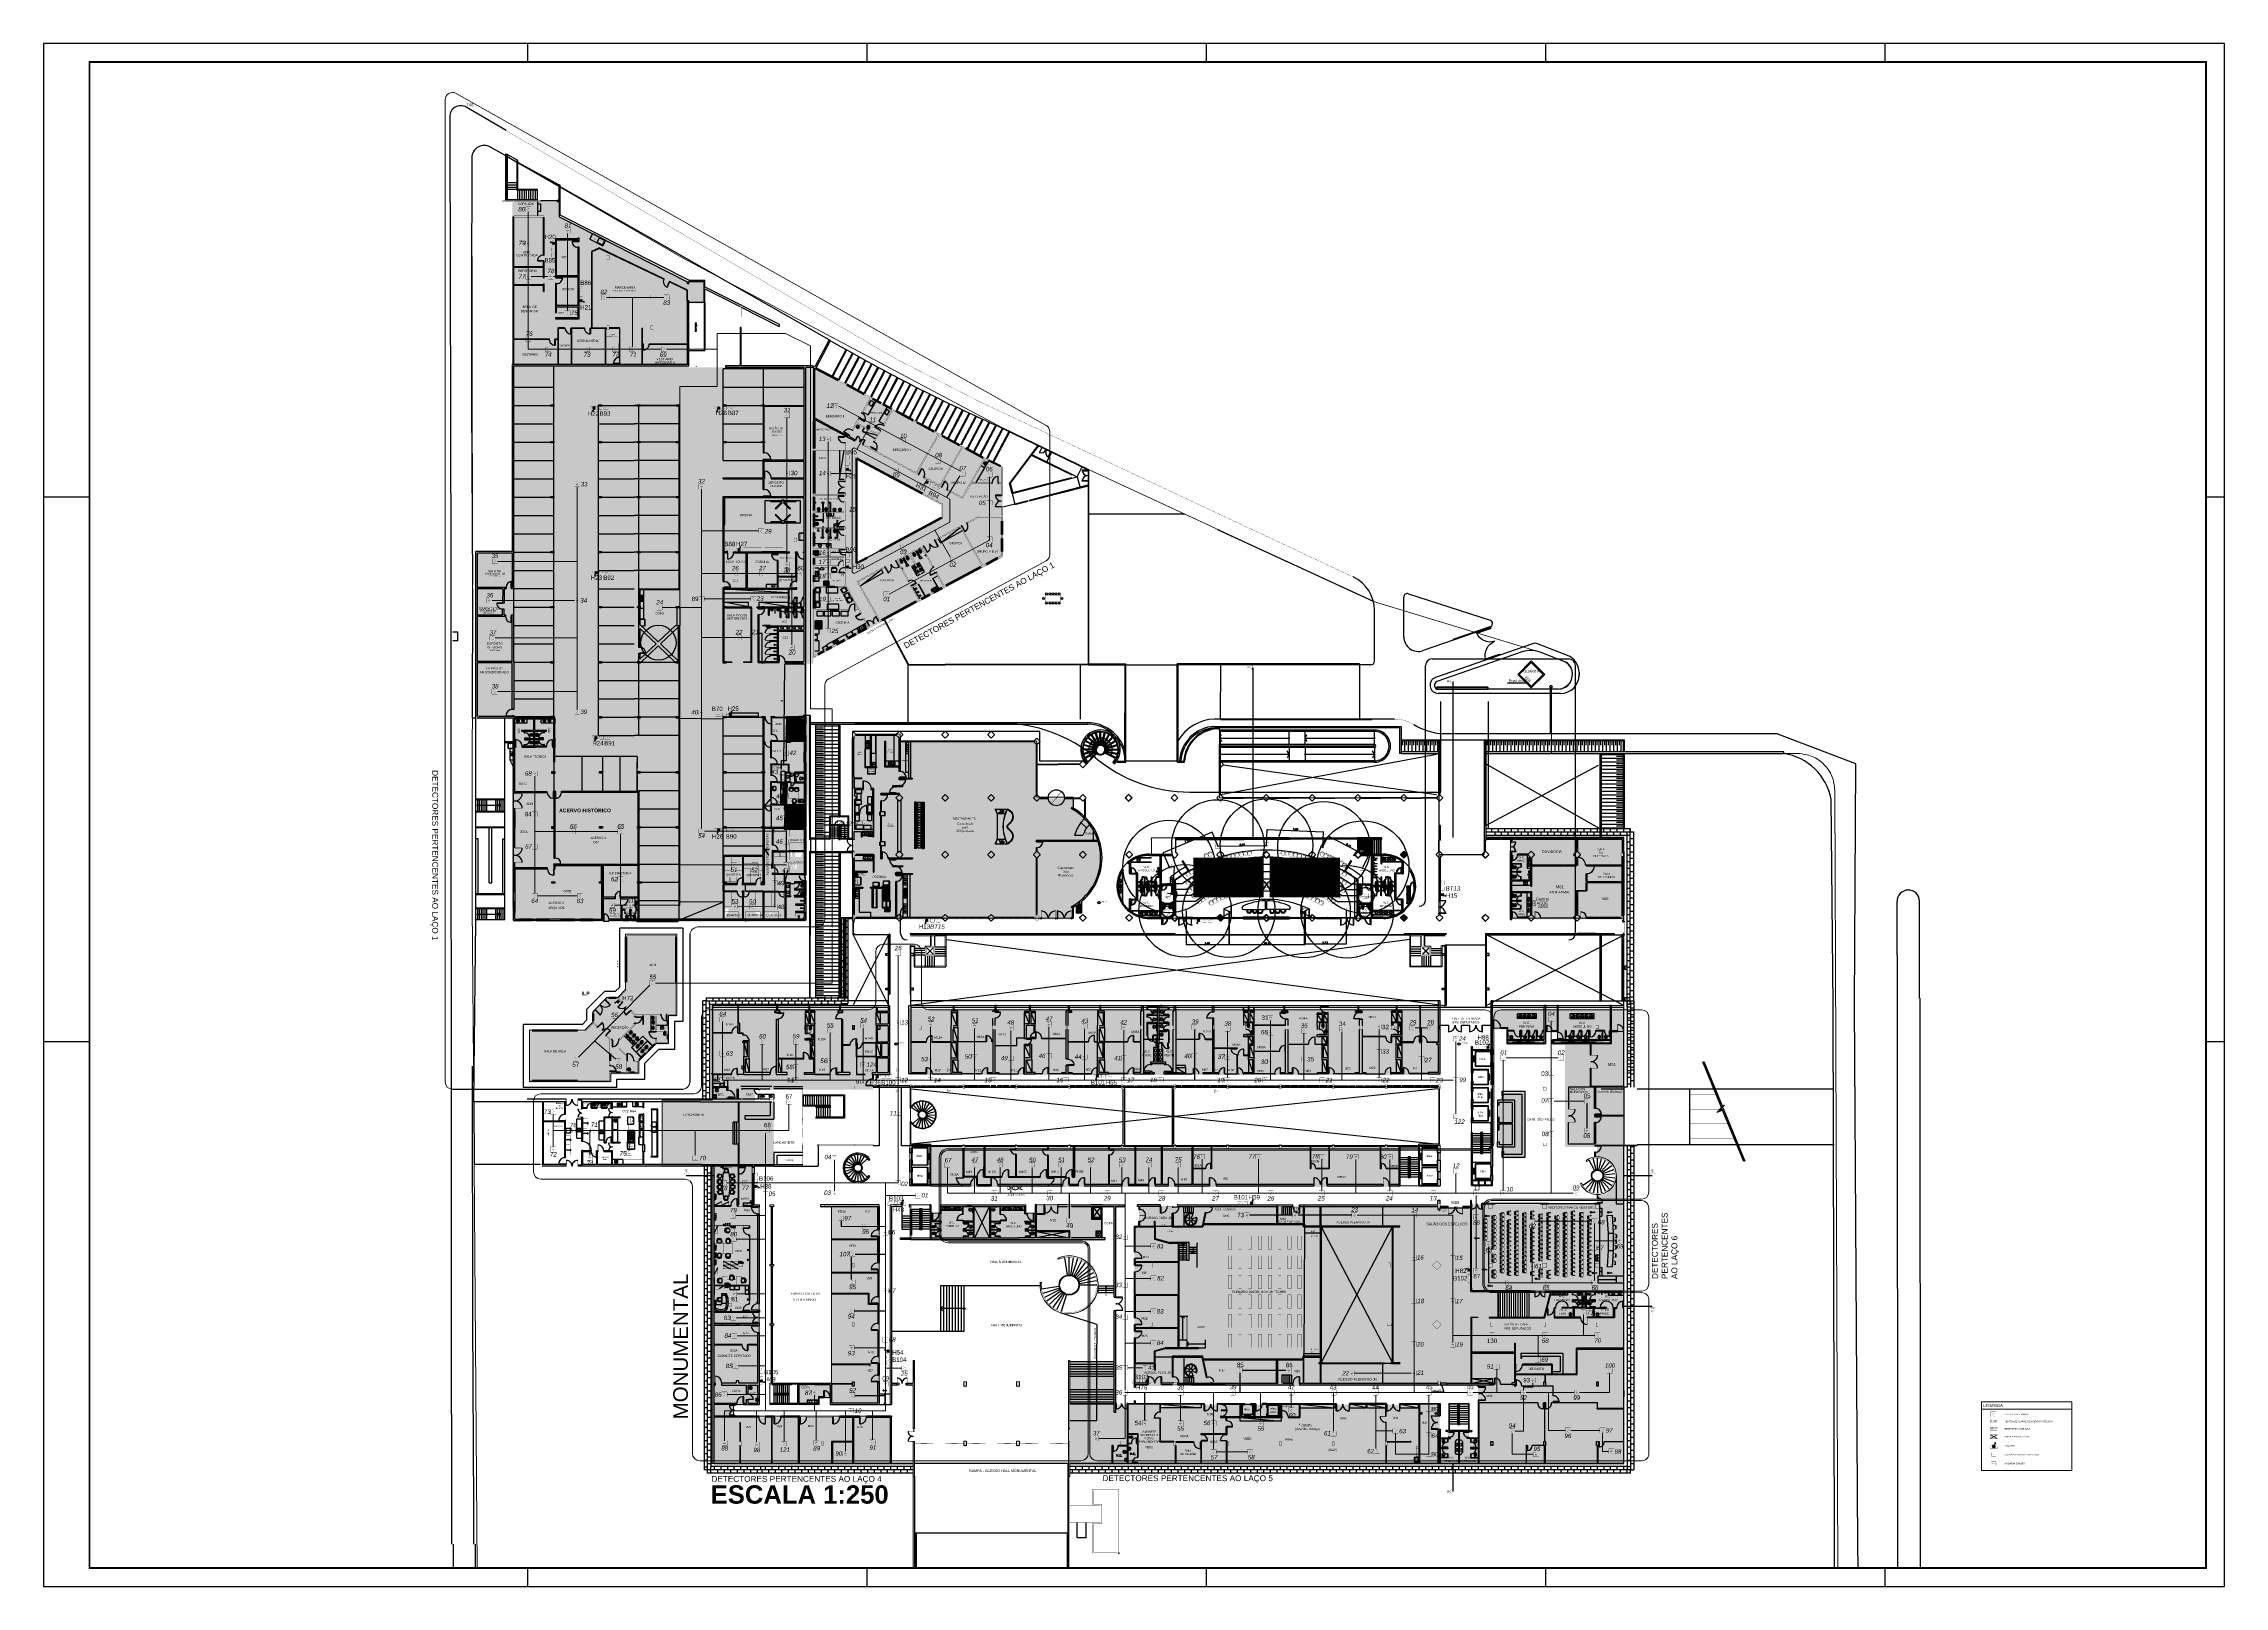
# Paper-space layout 'MONUMENTAL_11.12.25' of a CAD drawing. Header units: metres, sheet in millimetres. Extents: x -441 to 748, y -255 to 586.
# The model-space entities are those that its viewports show. They can reach past a viewport. Long polylines and large blocks are cut down to what shows.
import ezdxf
from ezdxf.enums import TextEntityAlignment as Align

# ---------------------------------------------------------------- set-up
doc = ezdxf.new("R2010")
doc.units = ezdxf.units.M
doc.linetypes.add('DASHED', pattern=[0.75, 0.5, -0.25])
doc.linetypes.add('LIN0', pattern=[0])
doc.layers.get('0').update_dxf_attribs({"color": 251})
doc.layers.get('Defpoints').update_dxf_attribs({"color": 251})
for name, color, linetype in [('72_EGR_BASE_PRIMITIVE', 7, 'Continuous'), ('72_EGR_BASE_TEXT', 7, 'Continuous'), ('AR-COND', 4, 'Continuous'), ('ARQ-FOLHA', 250, 'Continuous'), ('CX', 251, 'Continuous'), ('DET. FUMAÇA', 1, 'Continuous'), ('Div', 251, 'Continuous'), ('Est', 251, 'Continuous'), ('Mob', 251, 'Continuous'), ('mobiliario', 251, 'Continuous'), ('Pis', 251, 'Continuous'), ('Renato', 7, 'Continuous'), ('vid', 251, 'Continuous')]:
    doc.layers.add(name, color=color, linetype=linetype)
for name, color, linetype, lineweight in [('_cotas', 251, 'Continuous', 13), ('BASE', 8, 'Continuous', 5), ('Botoeira_antiga', 74, 'Continuous', 30), ('Divisória M43', 251, 'Continuous', 9), ('EL-PONTOS', 251, 'Continuous', 30), ('EL-TELEFONE', 251, 'Continuous', 20)]:
    doc.layers.add(name, color=color, linetype=linetype, lineweight=lineweight)
doc.layers.add('_salas', color=251, linetype='Continuous', plot=False)
doc.styles.add('ALESP1', font='arial.ttf')
doc.styles.add('ALESP2', font='ROMANS.SHX', dxfattribs={"width": 0.65, "height": 0.4})
doc.styles.add('ARIAL', font='arial.ttf')
doc.styles.add('COTA', font='simplex.shx')
doc.styles.add('DESTAQUE', font='arial.ttf', dxfattribs={"height": 0.4})
doc.styles.add('ROMANS', font='romans.shx', dxfattribs={"width": 0.9, "height": 0.07})
doc.styles.get("Standard").update_dxf_attribs({"font": 'arial.ttf', "height": 0.3})
doc.styles.add('style1', font='romans.shx')
doc.styles.add('style2', font='arial.ttf', dxfattribs={"height": 0.45})
doc.styles.add('X3G_ENTITY_1416989F', font='arial.ttf', dxfattribs={"height": 0.6})
doc.styles.add('X3G_ENTITY_141698AF', font='arial.ttf', dxfattribs={"height": 0.6})
doc.styles.add('X3G_ENTITY_141698B7', font='arial.ttf', dxfattribs={"height": 0.6})
doc.styles.add('X3G_ENTITY_141698BF', font='arial.ttf', dxfattribs={"height": 0.6})
doc.styles.add('X3G_ENTITY_141698C7', font='arial.ttf', dxfattribs={"height": 0.6})
doc.styles.add('X3G_ENTITY_141698CF', font='arial.ttf', dxfattribs={"height": 0.6})
doc.styles.add('X3G_ENTITY_141698D7', font='arial.ttf', dxfattribs={"height": 0.6})
doc.styles.add('X3G_ENTITY_141698E7', font='arial.ttf', dxfattribs={"height": 0.6})
doc.styles.add('X3G_ENTITY_141698EF', font='arial.ttf', dxfattribs={"height": 0.6})
doc.styles.add('X3G_ENTITY_141698F7', font='arial.ttf', dxfattribs={"height": 0.6})
doc.styles.add('X3G_ENTITY_141698FF', font='arial.ttf', dxfattribs={"height": 0.6})
doc.styles.add('X3G_ENTITY_14169907', font='arial.ttf', dxfattribs={"height": 0.6})
doc.styles.add('X3G_ENTITY_1416990F', font='arial.ttf', dxfattribs={"height": 0.6})
doc.styles.add('X3G_ENTITY_14169917', font='arial.ttf', dxfattribs={"height": 0.6})
doc.styles.add('X3G_ENTITY_1416991F', font='arial.ttf', dxfattribs={"height": 0.6})
doc.styles.add('X3G_ENTITY_14169927', font='arial.ttf', dxfattribs={"height": 0.6})
doc.styles.add('X3G_ENTITY_1416992F', font='arial.ttf', dxfattribs={"height": 0.6})
doc.styles.add('X3G_ENTITY_14169939', font='arial.ttf', dxfattribs={"height": 0.6})
doc.styles.add('X3G_ENTITY_14169943', font='arial.ttf', dxfattribs={"height": 0.6})
doc.styles.add('X3G_ENTITY_1416994B', font='arial.ttf', dxfattribs={"height": 0.6})
doc.styles.add('X3G_ENTITY_14169953', font='arial.ttf', dxfattribs={"height": 0.6})
doc.styles.add('X3G_ENTITY_1416995B', font='arial.ttf', dxfattribs={"height": 0.6})
doc.styles.add('X3G_ENTITY_14169963', font='arial.ttf', dxfattribs={"height": 0.6})
doc.styles.add('X3G_ENTITY_1416996B', font='arial.ttf', dxfattribs={"height": 0.6})
doc.styles.add('X3G_ENTITY_14169973', font='arial.ttf', dxfattribs={"height": 0.6})
doc.styles.add('X3G_ENTITY_1416997B', font='arial.ttf', dxfattribs={"height": 0.6})
doc.styles.add('X3G_ENTITY_14169983', font='arial.ttf', dxfattribs={"height": 0.6})
doc.styles.add('X3G_ENTITY_1416998B', font='arial.ttf', dxfattribs={"height": 0.6})
doc.styles.add('X3G_ENTITY_14169993', font='arial.ttf', dxfattribs={"height": 0.6})
doc.styles.add('X3G_ENTITY_1416999B', font='arial.ttf', dxfattribs={"height": 0.6})
doc.styles.add('X3G_ENTITY_141699A3', font='arial.ttf', dxfattribs={"height": 0.6})
doc.styles.add('X3G_ENTITY_141699AB', font='arial.ttf', dxfattribs={"height": 0.6})
doc.styles.add('X3G_ENTITY_141699B3', font='arial.ttf', dxfattribs={"height": 0.6})
doc.styles.add('X3G_ENTITY_141699BB', font='arial.ttf', dxfattribs={"height": 0.6})
doc.styles.add('X3G_ENTITY_141699C3', font='arial.ttf', dxfattribs={"height": 0.6})
doc.styles.add('X3G_ENTITY_141699CB', font='arial.ttf', dxfattribs={"height": 0.6})
doc.styles.add('X3G_ENTITY_141699D3', font='arial.ttf', dxfattribs={"height": 0.6})
doc.styles.add('X3G_ENTITY_141699DB', font='arial.ttf', dxfattribs={"height": 0.6})
doc.styles.add('X3G_ENTITY_141699E3', font='arial.ttf', dxfattribs={"height": 0.6})
doc.styles.add('X3G_ENTITY_141699EB', font='arial.ttf', dxfattribs={"height": 0.6})
doc.styles.add('X3G_ENTITY_141699F3', font='arial.ttf', dxfattribs={"height": 0.6})
doc.styles.add('X3G_ENTITY_141699FB', font='arial.ttf', dxfattribs={"height": 0.6})
doc.styles.add('X3G_ENTITY_14169A03', font='arial.ttf', dxfattribs={"height": 0.6})
doc.styles.add('X3G_ENTITY_14169A0B', font='arial.ttf', dxfattribs={"height": 0.6})
doc.styles.add('X3G_ENTITY_14169A13', font='arial.ttf', dxfattribs={"height": 0.6})
doc.styles.add('X3G_ENTITY_14169A1B', font='arial.ttf', dxfattribs={"height": 0.6})
doc.styles.add('X3G_ENTITY_14169A23', font='arial.ttf', dxfattribs={"height": 0.6})
doc.styles.add('X3G_ENTITY_14169A2B', font='arial.ttf', dxfattribs={"height": 0.6})
doc.styles.add('X3G_ENTITY_14169A3B', font='arial.ttf', dxfattribs={"height": 0.6})
doc.styles.add('X3G_ENTITY_14169A43', font='arial.ttf', dxfattribs={"height": 0.6})
doc.styles.add('X3G_ENTITY_14169A4B', font='arial.ttf', dxfattribs={"height": 0.6})
doc.styles.add('X3G_ENTITY_14169A5B', font='arial.ttf', dxfattribs={"height": 0.6})
doc.styles.add('X3G_ENTITY_14169A63', font='arial.ttf', dxfattribs={"height": 0.6})
doc.styles.add('X3G_ENTITY_14169A6B', font='arial.ttf', dxfattribs={"height": 0.6})
doc.styles.add('X3G_ENTITY_14169A73', font='arial.ttf', dxfattribs={"height": 0.6})
doc.styles.add('X3G_ENTITY_14169A7B', font='arial.ttf', dxfattribs={"height": 0.6})
doc.styles.add('X3G_ENTITY_14169A83', font='arial.ttf', dxfattribs={"height": 0.6})
doc.styles.add('X3G_ENTITY_14169A8B', font='arial.ttf', dxfattribs={"height": 0.6})
doc.styles.add('X3G_ENTITY_14169A93', font='arial.ttf', dxfattribs={"height": 0.6})
doc.styles.add('X3G_ENTITY_14169A9B', font='arial.ttf', dxfattribs={"height": 0.6})
doc.styles.add('X3G_ENTITY_14169AA3', font='arial.ttf', dxfattribs={"height": 0.6})
doc.styles.add('X3G_ENTITY_14169AAB', font='arial.ttf', dxfattribs={"height": 0.6})
doc.styles.add('X3G_ENTITY_14169AB3', font='arial.ttf', dxfattribs={"height": 0.6})
doc.styles.add('X3G_ENTITY_14169ABB', font='arial.ttf', dxfattribs={"height": 0.6})
doc.styles.add('X3G_ENTITY_14169ADA', font='arial.ttf', dxfattribs={"height": 0.6})
doc.styles.add('X3G_ENTITY_14169AE2', font='arial.ttf', dxfattribs={"height": 0.6})
doc.styles.add('X3G_ENTITY_14169AEA', font='arial.ttf', dxfattribs={"height": 0.6})
doc.styles.add('X3G_ENTITY_14169AF2', font='arial.ttf', dxfattribs={"height": 0.6})
doc.styles.add('X3G_ENTITY_14169B78', font='arial.ttf', dxfattribs={"height": 0.6})
doc.styles.add('X3G_ENTITY_14169B80', font='arial.ttf', dxfattribs={"height": 0.6})
doc.styles.add('X3G_ENTITY_14169B88', font='arial.ttf', dxfattribs={"height": 0.6})
doc.styles.add('X3G_ENTITY_14169B98', font='arial.ttf', dxfattribs={"height": 0.6})
doc.styles.add('X3G_ENTITY_14169BA0', font='arial.ttf', dxfattribs={"height": 0.6})
doc.styles.add('X3G_ENTITY_14169BA8', font='arial.ttf', dxfattribs={"height": 0.6})
doc.styles.add('X3G_ENTITY_14169BB0', font='arial.ttf', dxfattribs={"height": 0.6})
doc.styles.add('X3G_ENTITY_14169BB8', font='arial.ttf', dxfattribs={"height": 0.6})
doc.styles.add('X3G_ENTITY_14169BC0', font='arial.ttf', dxfattribs={"height": 0.6})
doc.styles.add('X3G_ENTITY_14169BC8', font='arial.ttf', dxfattribs={"height": 0.6})
doc.styles.add('X3G_ENTITY_14169BD0', font='arial.ttf', dxfattribs={"height": 0.6})
doc.styles.add('X3G_ENTITY_14169BD8', font='arial.ttf', dxfattribs={"height": 0.6})
doc.styles.add('X3G_ENTITY_14169BE0', font='arial.ttf', dxfattribs={"height": 0.6})
doc.styles.add('X3G_ENTITY_14169BE8', font='arial.ttf', dxfattribs={"height": 0.6})
doc.styles.add('X3G_ENTITY_14169BF0', font='arial.ttf', dxfattribs={"height": 0.6})
doc.styles.add('X3G_ENTITY_14169BF8', font='arial.ttf', dxfattribs={"height": 0.6})
doc.styles.add('X3G_ENTITY_14169C00', font='arial.ttf', dxfattribs={"height": 0.6})
doc.styles.add('X3G_ENTITY_14169C08', font='arial.ttf', dxfattribs={"height": 0.6})
doc.styles.add('X3G_ENTITY_14169C10', font='arial.ttf', dxfattribs={"height": 0.6})
doc.styles.add('X3G_ENTITY_14169C18', font='arial.ttf', dxfattribs={"height": 0.6})
doc.styles.add('X3G_ENTITY_14169C37', font='arial.ttf', dxfattribs={"height": 0.6})
doc.styles.add('X3G_ENTITY_14169C3F', font='arial.ttf', dxfattribs={"height": 0.6})
doc.styles.add('X3G_ENTITY_14169C47', font='arial.ttf', dxfattribs={"height": 0.6})
doc.styles.add('X3G_ENTITY_14169C4F', font='arial.ttf', dxfattribs={"height": 0.6})
doc.styles.add('X3G_ENTITY_14169C57', font='arial.ttf', dxfattribs={"height": 0.6})
doc.styles.add('X3G_ENTITY_14169C5F', font='arial.ttf', dxfattribs={"height": 0.6})
doc.styles.add('X3G_ENTITY_14169C67', font='arial.ttf', dxfattribs={"height": 0.6})
doc.styles.add('X3G_ENTITY_14169C69', font='arial.ttf', dxfattribs={"height": 0.6})
doc.styles.add('X3G_ENTITY_14169C6D', font='arial.ttf', dxfattribs={"height": 0.6})
doc.styles.add('X3G_ENTITY_14169C6F', font='arial.ttf', dxfattribs={"height": 0.6})
doc.styles.add('X3G_ENTITY_14169C71', font='arial.ttf', dxfattribs={"height": 0.6})
doc.styles.add('X3G_ENTITY_14169C73', font='arial.ttf', dxfattribs={"height": 0.6})
doc.styles.add('X3G_ENTITY_14169C75', font='arial.ttf', dxfattribs={"height": 0.6})
doc.styles.add('X3G_ENTITY_14169C77', font='arial.ttf', dxfattribs={"height": 0.6})
doc.styles.add('X3G_ENTITY_14169C79', font='arial.ttf', dxfattribs={"height": 0.6})
doc.styles.add('X3G_ENTITY_14169C7B', font='arial.ttf', dxfattribs={"height": 0.6})
doc.styles.add('X3G_ENTITY_14169C7D', font='arial.ttf', dxfattribs={"height": 0.6})
doc.styles.add('X3G_ENTITY_14169C7F', font='arial.ttf', dxfattribs={"height": 0.6})
doc.styles.add('X3G_ENTITY_14169C81', font='arial.ttf', dxfattribs={"height": 0.6})
doc.styles.add('X3G_ENTITY_14169C83', font='arial.ttf', dxfattribs={"height": 0.6})
doc.styles.add('X3G_ENTITY_14169C85', font='arial.ttf', dxfattribs={"height": 0.6})
doc.styles.add('X3G_ENTITY_14169C87', font='arial.ttf', dxfattribs={"height": 0.6})
doc.styles.add('X3G_ENTITY_14169C89', font='arial.ttf', dxfattribs={"height": 0.6})
doc.styles.add('X3G_ENTITY_14169C8B', font='arial.ttf', dxfattribs={"height": 0.6})
doc.styles.add('X3G_ENTITY_14169C8D', font='arial.ttf', dxfattribs={"height": 0.6})
doc.styles.add('X3G_ENTITY_14169C8F', font='arial.ttf', dxfattribs={"height": 0.6})
doc.styles.add('X3G_ENTITY_14169C91', font='arial.ttf', dxfattribs={"height": 0.6})
doc.styles.add('X3G_ENTITY_14169C93', font='arial.ttf', dxfattribs={"height": 0.6})
doc.styles.add('X3G_ENTITY_14169C95', font='arial.ttf', dxfattribs={"height": 0.6})
doc.styles.add('X3G_ENTITY_14169C97', font='arial.ttf', dxfattribs={"height": 0.6})
doc.styles.add('X3G_ENTITY_14169C99', font='arial.ttf', dxfattribs={"height": 0.6})
doc.styles.add('X3G_ENTITY_14169C9B', font='arial.ttf', dxfattribs={"height": 0.6})
doc.styles.add('X3G_ENTITY_14169C9D', font='arial.ttf', dxfattribs={"height": 0.6})
doc.styles.add('X3G_ENTITY_14169C9F', font='arial.ttf', dxfattribs={"height": 0.6})
doc.styles.add('X3G_ENTITY_14169CA1', font='arial.ttf', dxfattribs={"height": 0.6})
doc.styles.add('X3G_ENTITY_14169CA3', font='arial.ttf', dxfattribs={"height": 0.6})
doc.styles.add('X3G_ENTITY_14169CA5', font='arial.ttf', dxfattribs={"height": 0.6})
doc.styles.add('X3G_ENTITY_14169CA7', font='arial.ttf', dxfattribs={"height": 0.6})
doc.styles.add('X3G_ENTITY_14169CA9', font='arial.ttf', dxfattribs={"height": 0.6})
doc.styles.add('X3G_ENTITY_14169CAB', font='arial.ttf', dxfattribs={"height": 0.6})
doc.styles.add('X3G_ENTITY_14169CAD', font='arial.ttf', dxfattribs={"height": 0.6})
doc.styles.add('X3G_ENTITY_14169CAF', font='arial.ttf', dxfattribs={"height": 0.6})
doc.styles.add('X3G_ENTITY_14169CB1', font='arial.ttf', dxfattribs={"height": 0.6})
doc.styles.add('X3G_ENTITY_14169CB3', font='arial.ttf', dxfattribs={"height": 0.6})
doc.styles.add('X3G_ENTITY_14169CB5', font='arial.ttf', dxfattribs={"height": 0.6})
doc.styles.add('X3G_ENTITY_14169CB9', font='arial.ttf', dxfattribs={"height": 0.6})
doc.styles.add('X3G_ENTITY_14169CBB', font='arial.ttf', dxfattribs={"height": 0.6})
doc.styles.add('X3G_ENTITY_14169CBD', font='arial.ttf', dxfattribs={"height": 0.6})
doc.styles.add('X3G_ENTITY_14169CBF', font='arial.ttf', dxfattribs={"height": 0.6})
doc.styles.add('X3G_ENTITY_14169CC1', font='arial.ttf', dxfattribs={"height": 0.6})
doc.styles.add('X3G_ENTITY_14169CC3', font='arial.ttf', dxfattribs={"height": 0.6})
doc.styles.add('X3G_ENTITY_14169CC5', font='arial.ttf', dxfattribs={"height": 0.6})
doc.styles.add('X3G_ENTITY_14169CC7', font='arial.ttf', dxfattribs={"height": 0.6})
doc.styles.add('X3G_ENTITY_14169CC9', font='arial.ttf', dxfattribs={"height": 0.6})
doc.styles.add('X3G_ENTITY_14169CCB', font='arial.ttf', dxfattribs={"height": 0.6})
doc.styles.add('X3G_ENTITY_14169CCD', font='arial.ttf', dxfattribs={"height": 0.6})
doc.styles.add('X3G_ENTITY_14169CCF', font='arial.ttf', dxfattribs={"height": 0.6})
doc.styles.add('X3G_ENTITY_14169CD1', font='arial.ttf', dxfattribs={"height": 0.6})
doc.styles.add('X3G_ENTITY_14169CD3', font='arial.ttf', dxfattribs={"height": 0.6})
doc.styles.add('X3G_ENTITY_14169CD5', font='arial.ttf', dxfattribs={"height": 0.6})
doc.styles.add('X3G_ENTITY_14169CD7', font='arial.ttf', dxfattribs={"height": 0.6})
doc.styles.add('X3G_ENTITY_14169CD9', font='arial.ttf', dxfattribs={"height": 0.6})
doc.styles.add('X3G_ENTITY_14169CDB', font='arial.ttf', dxfattribs={"height": 0.6})
doc.styles.add('X3G_ENTITY_14169CDF', font='arial.ttf', dxfattribs={"height": 0.6})
doc.styles.add('X3G_ENTITY_14169CE1', font='arial.ttf', dxfattribs={"height": 0.6})
doc.styles.add('X3G_ENTITY_14169CE3', font='arial.ttf', dxfattribs={"height": 0.6})
doc.styles.add('X3G_ENTITY_14169CE5', font='arial.ttf', dxfattribs={"height": 0.6})
doc.styles.add('X3G_ENTITY_14169CE7', font='arial.ttf', dxfattribs={"height": 0.6})
doc.styles.add('X3G_ENTITY_14169CE9', font='arial.ttf', dxfattribs={"height": 0.6})
doc.styles.add('X3G_ENTITY_14169CEB', font='arial.ttf', dxfattribs={"height": 0.6})
doc.styles.add('X3G_ENTITY_14169CED', font='arial.ttf', dxfattribs={"height": 0.6})
doc.styles.add('X3G_ENTITY_14169D04', font='arial.ttf', dxfattribs={"height": 0.6})
doc.styles.add('X3G_ENTITY_14169D14', font='arial.ttf', dxfattribs={"height": 0.6})
doc.styles.add('X3G_ENTITY_14169D1C', font='arial.ttf', dxfattribs={"height": 0.6})
doc.styles.add('X3G_ENTITY_14169D24', font='arial.ttf', dxfattribs={"height": 0.6})
doc.styles.add('X3G_ENTITY_14169D3C', font='arial.ttf', dxfattribs={"height": 0.6})
doc.styles.add('X3G_ENTITY_14169D44', font='arial.ttf', dxfattribs={"height": 0.6})
doc.styles.add('X3G_ENTITY_14169D4C', font='arial.ttf', dxfattribs={"height": 0.6})
doc.styles.add('X3G_ENTITY_14169D5C', font='arial.ttf', dxfattribs={"height": 0.6})
doc.styles.add('X3G_ENTITY_14169D64', font='arial.ttf', dxfattribs={"height": 0.6})
doc.styles.add('X3G_ENTITY_14169D6C', font='arial.ttf', dxfattribs={"height": 0.6})
doc.styles.add('X3G_ENTITY_14169D74', font='arial.ttf', dxfattribs={"height": 0.6})
doc.styles.add('X3G_ENTITY_14169D7C', font='arial.ttf', dxfattribs={"height": 0.6})
doc.styles.add('X3G_ENTITY_14169D84', font='arial.ttf', dxfattribs={"height": 0.6})
doc.styles.add('X3G_ENTITY_14169D8C', font='arial.ttf', dxfattribs={"height": 0.6})
doc.styles.add('X3G_ENTITY_14169D94', font='arial.ttf', dxfattribs={"height": 0.6})
doc.styles.add('X3G_ENTITY_14169D9C', font='arial.ttf', dxfattribs={"height": 0.6})
doc.styles.add('X3G_ENTITY_14169DA4', font='arial.ttf', dxfattribs={"height": 0.6})
doc.styles.add('X3G_ENTITY_14169DAC', font='arial.ttf', dxfattribs={"height": 0.6})
doc.styles.add('X3G_ENTITY_14169DB4', font='arial.ttf', dxfattribs={"height": 0.6})
doc.styles.add('X3G_ENTITY_14169DBC', font='arial.ttf', dxfattribs={"height": 0.6})
doc.styles.add('X3G_ENTITY_14169DDF', font='arial.ttf', dxfattribs={"height": 0.25})
doc.styles.add('X3G_ENTITY_1416AFBD', font='arial.ttf', dxfattribs={"height": 0.6})
doc.styles.add('X3G_ENTITY_1416B688', font='arial.ttf', dxfattribs={"height": 0.6})
doc.styles.add('X3G_ENTITY_1416B692', font='arial.ttf', dxfattribs={"height": 0.6})
doc.styles.add('X3G_ENTITY_1416B69C', font='arial.ttf', dxfattribs={"height": 0.6})
doc.styles.add('X3G_ENTITY_1416B6A6', font='arial.ttf', dxfattribs={"height": 0.6})
doc.styles.add('X3G_ENTITY_1416B6BA', font='arial.ttf', dxfattribs={"height": 0.6})
doc.styles.add('X3G_ENTITY_1416B6CE', font='arial.ttf', dxfattribs={"height": 0.6})
doc.styles.add('X3G_ENTITY_1416B6D8', font='arial.ttf', dxfattribs={"height": 0.6})
doc.styles.add('X3G_ENTITY_1416B6E2', font='arial.ttf', dxfattribs={"height": 0.6})
doc.styles.add('X3G_ENTITY_1416B6F6', font='arial.ttf', dxfattribs={"height": 0.6})
doc.styles.add('X3G_ENTITY_1416B700', font='arial.ttf', dxfattribs={"height": 0.6})
doc.styles.add('X3G_ENTITY_1416CAA0', font='arial.ttf', dxfattribs={"height": 0.6})
doc.styles.add('X3G_ENTITY_1416CAAA', font='arial.ttf', dxfattribs={"height": 0.6})
doc.styles.add('X3G_ENTITY_1416CAB4', font='arial.ttf', dxfattribs={"height": 0.6})
doc.styles.add('X3G_ENTITY_1416CABE', font='arial.ttf', dxfattribs={"height": 0.6})
doc.styles.add('X3G_ENTITY_1416CAC8', font='arial.ttf', dxfattribs={"height": 0.6})
doc.styles.add('X3G_ENTITY_1416CAD2', font='arial.ttf', dxfattribs={"height": 0.6})
doc.styles.add('X3G_ENTITY_1416CADC', font='arial.ttf', dxfattribs={"height": 0.6})
doc.styles.add('X3G_ENTITY_1416CAE6', font='arial.ttf', dxfattribs={"height": 0.6})
doc.styles.add('X3G_ENTITY_1416CAF0', font='arial.ttf', dxfattribs={"height": 0.6})
doc.styles.add('X3G_ENTITY_1416CAFA', font='arial.ttf', dxfattribs={"height": 0.6})
doc.styles.add('X3G_ENTITY_1416CB04', font='arial.ttf', dxfattribs={"height": 0.6})
doc.styles.add('X3G_ENTITY_1416CB0E', font='arial.ttf', dxfattribs={"height": 0.6})
doc.styles.add('X3G_ENTITY_1416CB18', font='arial.ttf', dxfattribs={"height": 0.6})
doc.styles.add('X3G_ENTITY_1416CB22', font='arial.ttf', dxfattribs={"height": 0.6})
doc.styles.add('X3G_ENTITY_1416CB2C', font='arial.ttf', dxfattribs={"height": 0.6})
doc.styles.add('X3G_ENTITY_1416CB36', font='arial.ttf', dxfattribs={"height": 0.6})
doc.styles.add('X3G_ENTITY_1416CB40', font='arial.ttf', dxfattribs={"height": 0.6})
doc.styles.add('X3G_ENTITY_1416CB4A', font='arial.ttf', dxfattribs={"height": 0.6})
doc.styles.add('X3G_ENTITY_1416CB54', font='arial.ttf', dxfattribs={"height": 0.6})
doc.styles.add('X3G_ENTITY_1416CB5E', font='arial.ttf', dxfattribs={"height": 0.6})
doc.styles.add('X3G_ENTITY_1416CB68', font='arial.ttf', dxfattribs={"height": 0.6})
doc.styles.add('X3G_ENTITY_1416CB72', font='arial.ttf', dxfattribs={"height": 0.6})
doc.styles.add('X3G_ENTITY_1416CB7C', font='arial.ttf', dxfattribs={"height": 0.6})
doc.styles.add('X3G_ENTITY_1416CC55', font='arial.ttf', dxfattribs={"height": 0.6})
doc.styles.add('X3G_ENTITY_1416CC5F', font='arial.ttf', dxfattribs={"height": 0.6})
doc.styles.add('X3G_ENTITY_1416CC69', font='arial.ttf', dxfattribs={"height": 0.6})
doc.styles.add('X3G_ENTITY_1416CC73', font='arial.ttf', dxfattribs={"height": 0.6})
doc.styles.add('X3G_ENTITY_1416CC9F', font='arial.ttf', dxfattribs={"height": 0.6})
doc.styles.add('X3G_ENTITY_1416CCA9', font='arial.ttf', dxfattribs={"height": 0.6})
doc.styles.add('X3G_ENTITY_1416CCB3', font='arial.ttf', dxfattribs={"height": 0.6})
doc.styles.add('X3G_ENTITY_1416CCBD', font='arial.ttf', dxfattribs={"height": 0.6})
doc.styles.add('X3G_ENTITY_1416CCC7', font='arial.ttf', dxfattribs={"height": 0.6})
doc.styles.add('X3G_ENTITY_1416CCD1', font='arial.ttf', dxfattribs={"height": 0.6})
doc.styles.add('X3G_ENTITY_1416CCDB', font='arial.ttf', dxfattribs={"height": 0.6})
doc.styles.add('X3G_ENTITY_1416CCE5', font='arial.ttf', dxfattribs={"height": 0.6})
doc.styles.add('X3G_ENTITY_1416CCEF', font='arial.ttf', dxfattribs={"height": 0.6})
doc.styles.add('X3G_ENTITY_1416CCF9', font='arial.ttf', dxfattribs={"height": 0.6})
doc.styles.add('X3G_ENTITY_1416CD59', font='arial.ttf', dxfattribs={"height": 0.6})
doc.styles.add('X3G_ENTITY_1416CD63', font='arial.ttf', dxfattribs={"height": 0.6})
doc.styles.add('X3G_ENTITY_1416CD6D', font='arial.ttf', dxfattribs={"height": 0.6})
doc.styles.add('X3G_ENTITY_1416CD77', font='arial.ttf', dxfattribs={"height": 0.6})
doc.styles.add('X3G_ENTITY_1416CD81', font='arial.ttf', dxfattribs={"height": 0.6})
doc.styles.add('X3G_ENTITY_1416CD8B', font='arial.ttf', dxfattribs={"height": 0.6})
doc.styles.add('X3G_ENTITY_1416CD95', font='arial.ttf', dxfattribs={"height": 0.6})
doc.styles.add('X3G_ENTITY_1416CD9F', font='arial.ttf', dxfattribs={"height": 0.6})
doc.styles.add('X3G_ENTITY_1416CDA9', font='arial.ttf', dxfattribs={"height": 0.6})
doc.styles.add('X3G_ENTITY_1416CDB3', font='arial.ttf', dxfattribs={"height": 0.6})
doc.styles.add('X3G_ENTITY_1416CDBD', font='arial.ttf', dxfattribs={"height": 0.6})
doc.styles.add('X3G_ENTITY_1416CDC7', font='arial.ttf', dxfattribs={"height": 0.6})
doc.styles.add('X3G_ENTITY_1416CDD1', font='arial.ttf', dxfattribs={"height": 0.6})
doc.styles.add('X3G_ENTITY_1416CDDB', font='arial.ttf', dxfattribs={"height": 0.6})
doc.styles.add('X3G_ENTITY_1416CDE5', font='arial.ttf', dxfattribs={"height": 0.6})
doc.styles.add('X3G_ENTITY_1416CDEF', font='arial.ttf', dxfattribs={"height": 0.6})
doc.styles.add('X3G_ENTITY_1416CDF9', font='arial.ttf', dxfattribs={"height": 0.6})
doc.styles.add('X3G_ENTITY_1416CE03', font='arial.ttf', dxfattribs={"height": 0.6})
doc.styles.add('X3G_ENTITY_1416CE0D', font='arial.ttf', dxfattribs={"height": 0.6})
doc.styles.add('X3G_ENTITY_1416CE17', font='arial.ttf', dxfattribs={"height": 0.6})
doc.styles.add('X3G_ENTITY_1416CE21', font='arial.ttf', dxfattribs={"height": 0.6})
doc.styles.add('X3G_ENTITY_1416CE2B', font='arial.ttf', dxfattribs={"height": 0.6})
doc.styles.add('X3G_ENTITY_1416CE35', font='arial.ttf', dxfattribs={"height": 0.6})
doc.styles.add('X3G_ENTITY_1416CE3F', font='arial.ttf', dxfattribs={"height": 0.6})
doc.styles.add('X3G_ENTITY_1416CE49', font='arial.ttf', dxfattribs={"height": 0.6})
doc.styles.add('X3G_ENTITY_1416CE53', font='arial.ttf', dxfattribs={"height": 0.6})
doc.styles.add('X3G_ENTITY_1416CE5D', font='arial.ttf', dxfattribs={"height": 0.6})
doc.styles.add('X3G_ENTITY_1416CE67', font='arial.ttf', dxfattribs={"height": 0.6})
doc.styles.add('X3G_ENTITY_1416CE71', font='arial.ttf', dxfattribs={"height": 0.6})
doc.styles.add('X3G_ENTITY_1416CE7B', font='arial.ttf', dxfattribs={"height": 0.6})
doc.styles.add('X3G_ENTITY_1416CE85', font='arial.ttf', dxfattribs={"height": 0.6})
doc.styles.add('X3G_ENTITY_1416CE8F', font='arial.ttf', dxfattribs={"height": 0.6})
doc.styles.add('X3G_ENTITY_1416CE99', font='arial.ttf', dxfattribs={"height": 0.6})
doc.styles.add('X3G_ENTITY_1416CEA3', font='arial.ttf', dxfattribs={"height": 0.6})
doc.styles.add('X3G_ENTITY_1416CEAD', font='arial.ttf', dxfattribs={"height": 0.6})
doc.styles.add('X3G_ENTITY_1416CEB7', font='arial.ttf', dxfattribs={"height": 0.6})
doc.styles.add('X3G_ENTITY_1416D014', font='arial.ttf', dxfattribs={"height": 0.6})
doc.styles.add('X3G_ENTITY_1416D01E', font='arial.ttf', dxfattribs={"height": 0.6})
doc.styles.add('X3G_ENTITY_1416D028', font='arial.ttf', dxfattribs={"height": 0.6})
doc.styles.add('X3G_ENTITY_1416D032', font='arial.ttf', dxfattribs={"height": 0.6})
doc.styles.add('X3G_ENTITY_1416D03C', font='arial.ttf', dxfattribs={"height": 0.6})
doc.styles.add('X3G_ENTITY_1416D046', font='arial.ttf', dxfattribs={"height": 0.6})
doc.styles.add('X3G_ENTITY_1416D049', font='arial.ttf', dxfattribs={"height": 0.6})
doc.styles.add('X3G_ENTITY_1416D04C', font='arial.ttf', dxfattribs={"height": 0.6})
doc.styles.add('X3G_ENTITY_1416D056', font='arial.ttf', dxfattribs={"height": 0.6})
doc.styles.add('X3G_ENTITY_1416D060', font='arial.ttf', dxfattribs={"height": 0.6})
doc.styles.add('X3G_ENTITY_1416D06A', font='arial.ttf', dxfattribs={"height": 0.6})
doc.styles.add('X3G_ENTITY_1416D074', font='arial.ttf', dxfattribs={"height": 0.6})
doc.styles.add('X3G_ENTITY_1416D07E', font='arial.ttf', dxfattribs={"height": 0.6})
doc.styles.add('X3G_ENTITY_1416D088', font='arial.ttf', dxfattribs={"height": 0.6})
doc.styles.add('X3G_ENTITY_1416D092', font='arial.ttf', dxfattribs={"height": 0.6})
doc.styles.add('X3G_ENTITY_1416D09C', font='arial.ttf', dxfattribs={"height": 0.6})
doc.styles.add('X3G_ENTITY_1416D0A6', font='arial.ttf', dxfattribs={"height": 0.6})
doc.styles.add('X3G_ENTITY_1416D0B0', font='arial.ttf', dxfattribs={"height": 0.6})
doc.styles.add('X3G_ENTITY_1416D0BA', font='arial.ttf', dxfattribs={"height": 0.6})
doc.styles.add('X3G_ENTITY_1416D0C4', font='arial.ttf', dxfattribs={"height": 0.6})
doc.styles.add('X3G_ENTITY_1416D0CE', font='arial.ttf', dxfattribs={"height": 0.6})
doc.styles.add('X3G_ENTITY_1416D0D8', font='arial.ttf', dxfattribs={"height": 0.6})
doc.styles.add('X3G_ENTITY_1416D0EC', font='arial.ttf', dxfattribs={"height": 0.6})
doc.styles.add('X3G_ENTITY_142070CB', font='arial.ttf', dxfattribs={"height": 0.3})
doc.styles.add('X3G_ENTITY_142075D9', font='arial.ttf', dxfattribs={"height": 0.3})
doc.styles.add('X3G_ENTITY_142075DD', font='arial.ttf', dxfattribs={"height": 0.3})
doc.styles.add('X3G_ENTITY_14207669', font='arial.ttf', dxfattribs={"height": 0.35})
doc.styles.add('X3G_ENTITY_14209911', font='arial.ttf', dxfattribs={"height": 0.2})
doc.styles.add('X3G_ENTITY_1420A11E', font='arialbd.ttf', dxfattribs={"height": 0.5})
doc.styles.add('X3G_ENTITY_1420BDE6', font='arial.ttf', dxfattribs={"height": 0.3})
doc.styles.add('X3G_ENTITY_1420BDE7', font='arial.ttf', dxfattribs={"height": 0.3})
doc.styles.add('X3G_ENTITY_1420BDE9', font='arial.ttf', dxfattribs={"height": 0.3})
doc.styles.add('X3G_ENTITY_1420BDEA', font='arial.ttf', dxfattribs={"height": 0.3})
doc.styles.add('X3G_ENTITY_1420BDF1', font='arial.ttf', dxfattribs={"height": 0.3})
doc.styles.add('X3G_ENTITY_1420BDF2', font='arial.ttf', dxfattribs={"height": 0.3})
doc.styles.add('X3G_ENTITY_1420F9BA', font='arial.ttf', dxfattribs={"height": 0.3})
doc.styles.add('X3G_ENTITY_1420FB31', font='arial.ttf', dxfattribs={"height": 0.6})
doc.styles.add('X3G_ENTITY_1420FCAF', font='arial.ttf', dxfattribs={"height": 0.3})
doc.styles.add('X3G_ENTITY_1420FD5B', font='arial.ttf', dxfattribs={"height": 0.6})
doc.styles.add('X3G_ENTITY_1420FF20', font='arial.ttf', dxfattribs={"height": 0.6})
doc.styles.add('X3G_ENTITY_1420FF73', font='arial.ttf', dxfattribs={"height": 0.6})
doc.styles.add('X3G_ENTITY_14210064', font='arial.ttf', dxfattribs={"height": 0.6})
doc.styles.add('X3G_ENTITY_14210359', font='arial.ttf', dxfattribs={"height": 0.6})
doc.styles.add('X3G_ENTITY_142104CC', font='arial.ttf', dxfattribs={"height": 0.6})
doc.styles.add('X3G_ENTITY_1421060B', font='arial.ttf', dxfattribs={"height": 0.6})
doc.styles.add('X3G_ENTITY_14210712', font='arial.ttf', dxfattribs={"height": 0.6})
doc.styles.add('X3G_ENTITY_1421074F', font='arial.ttf', dxfattribs={"height": 0.6})
doc.styles.add('X3G_ENTITY_142107DD', font='arial.ttf', dxfattribs={"height": 0.6})
doc.styles.add('X3G_ENTITY_142108A4', font='arial.ttf', dxfattribs={"height": 0.6})
doc.styles.add('X3G_ENTITY_142109D3', font='arial.ttf', dxfattribs={"height": 0.6})
doc.styles.add('X3G_ENTITY_14210A39', font='arial.ttf', dxfattribs={"height": 0.2})
doc.styles.add('X3G_ENTITY_14210D82', font='arial.ttf', dxfattribs={"height": 0.3})
doc.styles.add('X3G_ENTITY_14210DC2', font='arial.ttf', dxfattribs={"height": 0.3})
doc.styles.add('X3G_ENTITY_14210E02', font='arial.ttf', dxfattribs={"height": 0.3})
doc.styles.add('X3G_ENTITY_14210E40', font='arialbd.ttf', dxfattribs={"height": 0.5})
doc.styles.add('X3G_ENTITY_14210E7E', font='arial.ttf', dxfattribs={"height": 0.3})
doc.styles.add('X3G_ENTITY_14210ED7', font='arial.ttf', dxfattribs={"height": 0.3})
doc.styles.add('X3G_ENTITY_14210F54', font='arial.ttf', dxfattribs={"height": 0.3})
doc.styles.add('X3G_ENTITY_14210FD1', font='arial.ttf', dxfattribs={"height": 0.2})
doc.styles.add('X3G_ENTITY_14211013', font='arial.ttf', dxfattribs={"height": 0.2})
doc.styles.add('X3G_ENTITY_14211092', font='arial.ttf', dxfattribs={"height": 0.2})
doc.styles.add('X3G_ENTITY_142110F1', font='arial.ttf', dxfattribs={"height": 0.3})
doc.styles.add('X3G_ENTITY_14211189', font='arial.ttf', dxfattribs={"height": 0.3})
doc.styles.add('X3G_ENTITY_142111CB', font='arial.ttf', dxfattribs={"height": 0.28})
doc.styles.add('X3G_ENTITY_1421120B', font='arial.ttf', dxfattribs={"height": 0.28})
doc.styles.add('X3G_ENTITY_14211249', font='arial.ttf', dxfattribs={"height": 0.28})
doc.styles.add('X3G_ENTITY_14211289', font='arial.ttf', dxfattribs={"height": 0.28})
doc.styles.add('X3G_ENTITY_14211353', font='arial.ttf', dxfattribs={"height": 0.28})
doc.styles.add('X3G_ENTITY_14211391', font='arial.ttf', dxfattribs={"height": 0.28})
doc.styles.add('X3G_ENTITY_142113CF', font='arial.ttf', dxfattribs={"height": 0.28})
doc.styles.add('X3G_ENTITY_1421146F', font='arial.ttf', dxfattribs={"height": 0.3})
doc.styles.add('X3G_ENTITY_142114AF', font='arial.ttf', dxfattribs={"height": 0.3})
doc.styles.add('X3G_ENTITY_142114EF', font='arial.ttf', dxfattribs={"height": 0.3})
doc.styles.add('X3G_ENTITY_14211535', font='arial.ttf', dxfattribs={"height": 0.3})
doc.styles.add('X3G_ENTITY_14211575', font='arial.ttf', dxfattribs={"height": 0.3})
doc.styles.add('X3G_ENTITY_142115B3', font='arial.ttf', dxfattribs={"height": 0.2})
doc.styles.add('X3G_ENTITY_142115F3', font='arial.ttf', dxfattribs={"height": 0.3})
doc.styles.add('X3G_ENTITY_1421164F', font='arial.ttf', dxfattribs={"height": 0.3})
doc.styles.add('X3G_ENTITY_14211739', font='arial.ttf', dxfattribs={"height": 0.3})
doc.styles.add('X3G_ENTITY_1421173A', font='arial.ttf', dxfattribs={"height": 0.3})
doc.styles.add('X3G_ENTITY_142117B2', font='arial.ttf', dxfattribs={"height": 0.15})
doc.styles.add('X3G_ENTITY_1421182D', font='arial.ttf', dxfattribs={"height": 0.3})
doc.styles.add('X3G_ENTITY_14211909', font='arial.ttf', dxfattribs={"height": 0.3})
doc.styles.add('X3G_ENTITY_14211946', font='arial.ttf', dxfattribs={"height": 0.3})
doc.styles.add('X3G_ENTITY_14211D08', font='arial.ttf', dxfattribs={"height": 0.3})
doc.styles.add('X3G_ENTITY_14211D49', font='arial.ttf', dxfattribs={"height": 0.3})
doc.styles.add('X3G_ENTITY_14211D4A', font='arial.ttf', dxfattribs={"height": 0.3})
doc.styles.add('X3G_ENTITY_14211D8C', font='arial.ttf', dxfattribs={"height": 0.25})
doc.styles.add('X3G_ENTITY_14211D8D', font='arial.ttf', dxfattribs={"height": 0.25})
doc.styles.add('X3G_ENTITY_14211DCE', font='arial.ttf', dxfattribs={"height": 0.15})
doc.styles.add('X3G_ENTITY_14211F23', font='arial.ttf', dxfattribs={"height": 0.2})
doc.styles.add('X3G_ENTITY_14211F61', font='arial.ttf', dxfattribs={"height": 0.3})
doc.styles.add('X3G_ENTITY_14211F9F', font='arial.ttf', dxfattribs={"height": 0.3})
doc.styles.add('X3G_ENTITY_14211FDF', font='arial.ttf', dxfattribs={"height": 0.3})
doc.styles.add('X3G_ENTITY_1421201D', font='arial.ttf', dxfattribs={"height": 0.3})
doc.styles.add('X3G_ENTITY_1421205E', font='arial.ttf', dxfattribs={"height": 0.3})
doc.styles.add('X3G_ENTITY_1421209C', font='arial.ttf', dxfattribs={"height": 0.3})
doc.styles.add('X3G_ENTITY_14212148', font='arial.ttf', dxfattribs={"height": 0.3})
doc.styles.add('X3G_ENTITY_14212188', font='arial.ttf', dxfattribs={"height": 0.3})
doc.styles.add('X3G_ENTITY_142121F0', font='arial.ttf', dxfattribs={"height": 0.2})
doc.styles.add('X3G_ENTITY_1421226D', font='arial.ttf', dxfattribs={"height": 0.3})
doc.styles.add('X3G_ENTITY_142122B0', font='arial.ttf', dxfattribs={"height": 0.3})
doc.styles.add('X3G_ENTITY_14212321', font='arial.ttf', dxfattribs={"height": 0.3})
doc.styles.add('X3G_ENTITY_142123BC', font='arial.ttf', dxfattribs={"height": 0.3})
doc.styles.add('X3G_ENTITY_142124B5', font='arial.ttf', dxfattribs={"height": 0.18})
doc.styles.add('X3G_ENTITY_14212579', font='arial.ttf', dxfattribs={"height": 0.2})
doc.styles.add('X3G_ENTITY_1421265C', font='arial.ttf', dxfattribs={"height": 0.3})
doc.styles.add('X3G_ENTITY_1421269C', font='arial.ttf', dxfattribs={"height": 0.3})
doc.styles.add('X3G_ENTITY_142126DC', font='arial.ttf', dxfattribs={"height": 0.3})
doc.styles.add('X3G_ENTITY_1421271A', font='arial.ttf', dxfattribs={"height": 0.2})
doc.styles.add('X3G_ENTITY_1421275A', font='arial.ttf', dxfattribs={"height": 0.3})
doc.styles.add('X3G_ENTITY_1421279A', font='arial.ttf', dxfattribs={"height": 0.2})
doc.styles.add('X3G_ENTITY_142127DA', font='arial.ttf', dxfattribs={"height": 0.3})
doc.styles.add('X3G_ENTITY_14212818', font='arial.ttf', dxfattribs={"height": 0.2})
doc.styles.add('X3G_ENTITY_14212858', font='arial.ttf', dxfattribs={"height": 0.3})
doc.styles.add('X3G_ENTITY_14212898', font='arial.ttf', dxfattribs={"height": 0.3})
doc.styles.add('X3G_ENTITY_142128D6', font='arial.ttf', dxfattribs={"height": 0.2})
doc.styles.add('X3G_ENTITY_14212916', font='arial.ttf', dxfattribs={"height": 0.2})
doc.styles.add('X3G_ENTITY_14212956', font='arial.ttf', dxfattribs={"height": 0.2})
doc.styles.add('X3G_ENTITY_14212996', font='arial.ttf', dxfattribs={"height": 0.15})
doc.styles.add('X3G_ENTITY_142129D6', font='arial.ttf', dxfattribs={"height": 0.15})
doc.styles.add('X3G_ENTITY_14212A16', font='arial.ttf', dxfattribs={"height": 0.3})
doc.styles.add('X3G_ENTITY_14212A71', font='arial.ttf', dxfattribs={"height": 0.3})
doc.styles.add('X3G_ENTITY_14212AAF', font='arial.ttf', dxfattribs={"height": 0.3})
doc.styles.add('X3G_ENTITY_14212AED', font='arial.ttf', dxfattribs={"height": 0.2})
doc.styles.add('X3G_ENTITY_14212B2D', font='arial.ttf', dxfattribs={"height": 0.3})
doc.styles.add('X3G_ENTITY_14212B7E', font='arial.ttf', dxfattribs={"height": 0.3})
doc.styles.add('X3G_ENTITY_14212BBC', font='arial.ttf', dxfattribs={"height": 0.15})
doc.styles.add('X3G_ENTITY_14212DFA', font='arial.ttf', dxfattribs={"height": 0.3})
doc.styles.add('X3G_ENTITY_14212E3A', font='arial.ttf', dxfattribs={"height": 0.3})
doc.styles.add('X3G_ENTITY_14212E7A', font='arial.ttf', dxfattribs={"height": 0.3})
doc.styles.add('X3G_ENTITY_14214374', font='arial.ttf', dxfattribs={"height": 0.6})
doc.styles.add('X3G_ENTITY_14214402', font='arialbd.ttf', dxfattribs={"height": 2.5})
doc.styles.add('X3G_ENTITY_14223563', font='arial.ttf', dxfattribs={"height": 0.4})
doc.styles.add('X3G_ENTITY_14228B72', font='arial.ttf', dxfattribs={"height": 0.6})
doc.styles.add('X3G_ENTITY_14228BB1', font='arial.ttf', dxfattribs={"height": 0.6})
doc.styles.add('X3G_ENTITY_14228BF0', font='arial.ttf', dxfattribs={"height": 0.6})
doc.styles.add('X3G_ENTITY_14228C2F', font='arial.ttf', dxfattribs={"height": 0.6})
doc.styles.add('X3G_ENTITY_14228CEA', font='arial.ttf', dxfattribs={"height": 0.6})
doc.styles.add('X3G_ENTITY_14228D29', font='arial.ttf', dxfattribs={"height": 0.6})
doc.styles.add('X3G_ENTITY_14228D68', font='arial.ttf', dxfattribs={"height": 0.6})
doc.styles.add('X3G_ENTITY_14228DA7', font='arial.ttf', dxfattribs={"height": 0.6})
doc.styles.add('X3G_ENTITY_14228DE6', font='arial.ttf', dxfattribs={"height": 0.6})
doc.styles.add('X3G_ENTITY_14228E25', font='arial.ttf', dxfattribs={"height": 0.6})
doc.styles.add('X3G_ENTITY_14229032', font='arial.ttf', dxfattribs={"height": 0.6})
doc.styles.add('X3G_ENTITY_142290AE', font='arial.ttf', dxfattribs={"height": 0.6})
doc.styles.add('X3G_ENTITY_14229141', font='arial.ttf', dxfattribs={"height": 0.6})
doc.styles.add('X3G_ENTITY_14229182', font='arial.ttf', dxfattribs={"height": 0.6})
doc.styles.add('X3G_ENTITY_142291C1', font='arial.ttf', dxfattribs={"height": 0.6})
doc.styles.add('X3G_ENTITY_14229200', font='arial.ttf', dxfattribs={"height": 0.6})
doc.styles.add('X3G_ENTITY_1422923F', font='arial.ttf', dxfattribs={"height": 0.6})
doc.styles.add('X3G_ENTITY_1422927E', font='arial.ttf', dxfattribs={"height": 0.6})
doc.styles.add('X3G_ENTITY_142292BD', font='arial.ttf', dxfattribs={"height": 0.6})
doc.styles.add('X3G_ENTITY_142292FC', font='arial.ttf', dxfattribs={"height": 0.6})
doc.styles.add('X3G_ENTITY_1422933B', font='arial.ttf', dxfattribs={"height": 0.6})
doc.styles.add('X3G_ENTITY_14229616', font='arial.ttf', dxfattribs={"height": 0.6})
doc.styles.add('X3G_ENTITY_1422B216', font='arial.ttf', dxfattribs={"height": 0.6})
doc.styles.add('X3G_ENTITY_1422B255', font='arial.ttf', dxfattribs={"height": 0.6})
doc.styles.add('X3G_ENTITY_1422B2D4', font='arial.ttf', dxfattribs={"height": 0.6})
doc.styles.add('XR_BL2_AND_MON-REV15$0$R60-50', font='swissli.ttf', dxfattribs={"height": 0.08})
doc.styles.add('XR_BL2_AND_MON-REV15$0$R80-75', font='swissli.ttf', dxfattribs={"height": 0.15})
doc.dimstyles.new('1_100', dxfattribs={"dimtxt": 0.25, "dimasz": 0.15, "dimexe": 0.5, "dimexo": 0.25, "dimgap": 0.25, "dimtad": 1, "dimtxsty": 'Standard', "dimblk": 'DOT', "dimcen": 0.15, "dimadec": 0, "dimazin": 0, "dimtfac": 1, "dimtmove": 0, "dimatfit": 3, "dimfxl": 1, "dimarcsym": 0})
pattern_1 = [(45, (70.163573, 506.121586), (-0.0224506403, 0.0224506403), [])]
pattern_2 = [(180, (839.86678, 988.55278), (-1e-17, -0.1875), []), (180, (839.80428, 988.61528), (-1e-17, -0.1875), [])]
pattern_3 = [(180, (846.11678, 988.55278), (-1e-17, -0.1875), []), (180, (846.05428, 988.61528), (-1e-17, -0.1875), [])]

# ---------------------------------------------------------------- blocks, each defined once
blk = doc.blocks.new('FOLHA A0')
at = {"layer": 'ARQ-FOLHA'}
for p, q in [((1189, 0), (0, 0)), ((0, 0), (0, -841)), ((264, -10), (264, 0)), ((449, -10), (449, 0)), ((634, -10), (634, 0)), ((819, -10), (819, 0)), ((1004, -10), (1004, 0)), ((1189, -841), (1189, 0)), ((0, -247), (25, -247)), ((1179, -247), (1189, -247)), ((0, -544), (25, -544)), ((1179, -544), (1189, -544)), ((264, -841), (264, -831)), ((449, -841), (449, -831)), ((634, -841), (634, -831)), ((819, -841), (819, -831)), ((1004, -841), (1004, -831))]:
    blk.add_line(p, q, dxfattribs=at)
at = {"layer": 'ARQ-FOLHA', "const_width": 1}
blk.add_lwpolyline([(1179, -10), (25, -10), (25, -831), (1179, -831), (1179, -10)], dxfattribs=at)
at = {"layer": 'ARQ-FOLHA'}
blk.add_lwpolyline([(0, -841), (1189, -841)], dxfattribs=at)
blk = doc.blocks.new('SIMB5')
at = {"color": 0}
blk.add_point((0, 0), dxfattribs=at)
for tag in ['COTA', 'PONTO', 'DESC']:
    blk.add_attdef(tag, (0, 0), '', height=1)
blk = doc.blocks.new('PILAR')
for p, q in [((-0.1, 0.2), (0.1, 0.2)), ((-0.1, -0.2), (-0.1, 0.2)), ((0.1, 0.2), (0.1, -0.2)), ((0.1, -0.2), (-0.1, -0.2))]:
    blk.add_line(p, q)
blk.add_solid([(-0.1, -0.2), (-0.1, 0.2), (0.1, -0.2), (0.1, 0.2)])
blk = doc.blocks.new('Detector de fumaça')
at = {"layer": 'DET. FUMAÇA', "linetype": 'Continuous', "lineweight": 15, "const_width": 0.0187}
blk.add_lwpolyline([(774.6, 539.82), (775.25, 539.82, -0.414214), (775.3, 539.77), (775.3, 539.17, -0.414214), (775.25, 539.12), (774.6, 539.12, -0.414214), (774.55, 539.17), (774.55, 539.77, -0.414214)], format="xyb", close=True, dxfattribs=at)
blk.add_lwpolyline([(774.77, 539.82), (775.06, 539.47), (774.77, 539.47), (775.06, 539.12)], dxfattribs=at)
blk = doc.blocks.new('WEW')
at = {"color": 1, "lineweight": 0, "true_color": 0xe60000}
for p, q in [((1781.07, 994.17), (1781.41, 993.84)), ((1781.41, 994.17), (1781.07, 993.84)), ((1781.24, 994.01), (1781.44, 994.48)), ((1781.44, 994.48), (1781.31, 994.36)), ((1781.44, 994.48), (1781.45, 994.3))]:
    blk.add_line(p, q, dxfattribs=at)
at = {"color": 1, "true_color": 0xe60000, "const_width": 0.0172}
for points in [[(1779.26, 993.75), (1780.02, 993.75, 0.511918), (1780.06, 993.79), (1779.91, 994.24, 0.322823), (1779.87, 994.26), (1779.41, 994.26, 0.322823), (1779.38, 994.24), (1779.23, 993.79, 0.511918)], [(1780.19, 994.26), (1780.64, 994.26, -0.414214), (1780.67, 994.23), (1780.67, 993.78, -0.414214), (1780.64, 993.75), (1780.19, 993.75, -0.414214), (1780.16, 993.78), (1780.16, 994.23, -0.414214)], [(1780.76, 993.75), (1781.72, 993.75, 0.435311), (1781.76, 993.78, 0.930949), (1780.73, 993.78, 0.435311)]]:
    blk.add_lwpolyline(points, format="xyb", close=True, dxfattribs=at)
at = {"color": 1, "true_color": 0xe60000, "const_width": 0.0086}
for points in [[(1779.46, 994.06), (1779.62, 994.06), (1779.65, 994.03), (1779.65, 993.94), (1779.62, 993.9), (1779.46, 993.9), (1779.43, 993.94), (1779.43, 994.03)], [(1779.83, 993.94), (1779.83, 994.03), (1779.8, 994.04), (1779.68, 993.98), (1779.8, 993.92)]]:
    blk.add_lwpolyline(points, close=True, dxfattribs=at)
for points in [[(1780.34, 994.14), (1780.34, 994.12), (1780.34, 994.1), (1780.35, 994.09), (1780.37, 994.07), (1780.37, 994.07), (1780.39, 994.06), (1780.4, 994.06), (1780.41, 994.05), (1780.42, 994.05), (1780.43, 994.06), (1780.45, 994.06), (1780.46, 994.07), (1780.48, 994.08), (1780.49, 994.1), (1780.49, 994.11), (1780.5, 994.12), (1780.5, 994.13), (1780.5, 994.14)], [(1780.42, 993.84), (1780.42, 994.05)]]:
    blk.add_lwpolyline(points, dxfattribs=at)
at = {"color": 1, "lineweight": 0, "true_color": 0xe60000}
for radius in [0.158, 0.119, 0.0774]:
    blk.add_circle((1781.24, 994.01), radius, dxfattribs=at)
blk = doc.blocks.new('MICTORIO')
at = {"layer": 'Mob'}
for p, q in [((251.97, 50.61), (251.97, 50.57)), ((251.97, 50.57), (252.28, 50.57)), ((252.06, 50.61), (252.19, 50.61)), ((252.06, 50.61), (252.06, 50.57)), ((252.19, 50.61), (252.19, 50.57)), ((252.28, 50.61), (252.28, 50.57))]:
    blk.add_line(p, q, dxfattribs=at)
blk.add_circle((252.12, 50.63), 0.0135, dxfattribs=at)
for centre, start, end in [((252.06, 50.74), 238.9514, 271.4823), ((252.19, 50.74), 268.5177, 301.0486)]:
    blk.add_arc(centre, 0.133, start, end, dxfattribs=at)
blk.add_ellipse((252.12, 50.66), major_axis=(-0.176, 0), ratio=0.617486, start_param=2.673339, end_param=6.751439, dxfattribs=at)
blk.add_rational_spline([(252.26, 50.63), (252.3, 50.68), (252.22, 50.72), (252.12, 50.77), (252.03, 50.72), (251.95, 50.68), (251.99, 50.63)], [1, 0.849339352205, 1, 0.762772005307, 1, 0.849339352207, 1], degree=2, knots=[2.673339, 2.673339, 2.673339, 3.868953, 3.868953, 5.555825, 5.555825, 6.751439, 6.751439, 6.751439], dxfattribs=at)
blk = doc.blocks.new('VASO')
at = {"layer": 'Mob'}
for p, q in [((302.35, 172.46), (302.38, 172.46)), ((302.38, 172.46), (302.38, 172.38)), ((302.41, 172.35), (302.41, 172.49)), ((302.5, 172.35), (302.5, 172.49)), ((302.6, 172.44), (302.5, 172.44)), ((302.6, 172.44), (302.6, 172.45)), ((302.6, 172.4), (302.6, 172.44)), ((302.62, 172.46), (302.61, 172.46)), ((302.62, 172.42), (302.62, 172.46)), ((302.62, 172.42), (302.62, 172.38)), ((302.35, 172.38), (302.38, 172.38)), ((302.6, 172.4), (302.5, 172.4)), ((302.6, 172.4), (302.6, 172.39)), ((302.62, 172.38), (302.61, 172.38))]:
    blk.add_line(p, q, dxfattribs=at)
for centre in [(302.45, 172.49), (302.45, 172.36)]:
    blk.add_circle(centre, 0.00707, dxfattribs=at)
for centre, radius, start, end in [((302.18, 172.42), 0.179, 86.6811, 178.7962), ((302.18, 172.43), 0.179, 181.2038, 273.3189), ((302.18, 172.42), 0.129, 86.6811, 178.7962), ((302.18, 172.43), 0.129, 181.2038, 273.3189), ((302.21, 172.13), 0.464, 50.6979, 92.0637), ((302.21, 172.13), 0.414, 60.1325, 92.0637), ((302.35, 172.42), 0.043, 86.6811, 178.7962), ((302.35, 172.43), 0.043, 181.2038, 273.3189), ((302.61, 172.45), 0.00935, 90, 180), ((302.21, 172.71), 0.464, 267.9363, 309.3021), ((302.21, 172.71), 0.414, 267.9363, 299.8675), ((302.61, 172.39), 0.00935, 180, 270)]:
    blk.add_arc(centre, radius, start, end, dxfattribs=at)
blk = doc.blocks.new('VASO-SAN')
for p, q in [((302.35, 172.46), (302.38, 172.46)), ((302.38, 172.46), (302.38, 172.38)), ((302.41, 172.35), (302.41, 172.49)), ((302.5, 172.35), (302.5, 172.49)), ((302.6, 172.44), (302.5, 172.44)), ((302.6, 172.44), (302.6, 172.45)), ((302.6, 172.4), (302.6, 172.44)), ((302.62, 172.46), (302.61, 172.46)), ((302.62, 172.42), (302.62, 172.46)), ((302.62, 172.42), (302.62, 172.38)), ((302.35, 172.38), (302.38, 172.38)), ((302.6, 172.4), (302.5, 172.4)), ((302.6, 172.4), (302.6, 172.39)), ((302.62, 172.38), (302.61, 172.38))]:
    blk.add_line(p, q)
for centre in [(302.45, 172.49), (302.45, 172.36)]:
    blk.add_circle(centre, 0.00707)
for centre, radius, start, end in [((302.18, 172.42), 0.179, 86.6811, 178.7962), ((302.18, 172.43), 0.179, 181.2038, 273.3189), ((302.18, 172.42), 0.129, 86.6811, 178.7962), ((302.18, 172.43), 0.129, 181.2038, 273.3189), ((302.21, 172.13), 0.464, 50.6979, 92.0637), ((302.21, 172.13), 0.414, 60.1325, 92.0637), ((302.35, 172.42), 0.043, 86.6811, 178.7962), ((302.35, 172.43), 0.043, 181.2038, 273.3189), ((302.61, 172.45), 0.00935, 90, 180), ((302.21, 172.71), 0.464, 267.9363, 309.3021), ((302.21, 172.71), 0.414, 267.9363, 299.8675), ((302.61, 172.39), 0.00935, 180, 270)]:
    blk.add_arc(centre, radius, start, end)
blk = doc.blocks.new('porta .9')
at = {"layer": 'CX', "ltscale": 8}
blk.add_lwpolyline([(0, 0), (0.03, 0), (0.03, 0.9), (0, 0.9)], close=True, dxfattribs=at)
at = {"layer": 'CX', "color": 1, "ltscale": 8}
blk.add_arc((0.03, 0.0295), 0.8705, 358.057956, 90, dxfattribs=at)
blk = doc.blocks.new('XR_BL2_AND_MON-REV15$0$VOG13')
at = {"layer": 'Mob'}
for p, q in [((-23, -9), (-22, -9)), ((-23, -12), (-23, -9)), ((-23, -12), (-22, -12)), ((-22, -9), (-20, -9)), ((-22, -12), (-22, -9)), ((-22, -12), (-20, -12)), ((-20, -15), (-20, -4)), ((-18, -2), (18, -2)), ((-18, -17), (-18, -46)), ((-18, -18), (18, -18)), ((-13, -29), (-13, -36)), ((-13, -36), (-13, -48)), ((-12, -48), (-12, -36)), ((-5, -39), (-5, -29)), ((-4, -27), (4, -27)), ((-4, -27), (4, -27)), ((-3, -58), (3, -58)), ((-3, -57), (3, -57)), ((-2, -62), (3, -62)), ((5, -39), (5, -29)), ((12, -48), (12, -36)), ((13, -29), (13, -36)), ((13, -36), (13, -48)), ((18, -17), (18, -48)), ((20, -15), (20, -4))]:
    blk.add_line(p, q, dxfattribs=at)
for centre in [(-8, -19), (8, -19)]:
    blk.add_circle(centre, 0.75, dxfattribs=at)
for centre, radius, start, end in [((-18, -4), 2.5, 90, 180), ((-18, -15), 2.5, 180, 270), ((-2, -46), 16, 180, 270), ((-8, -29), 5.19, 109.3784, 179.5279), ((-4, -36), 9.2, 90, 180), ((-3, -48), 10, 180, 270), ((-4, -36), 8.5, 90, 180), ((-3, -48), 9, 180, 270), ((6, -107), 84.6, 93.7724, 100.2788), ((-1, -40), 12.4, 85.9075, 108.4979), ((0, -39), 4.8, 180, 0), ((-6, -107), 84.6, 79.7212, 86.2276), ((1, -40), 12.4, 71.5021, 94.0925), ((3, -48), 10, 270, 0), ((3, -48), 9, 270, 0), ((3, -48), 15, 270, 0), ((4, -36), 9.2, 0, 90), ((4, -36), 8.5, 0, 90), ((8, -29), 5.19, 0.4721, 70.6216), ((18, -4), 2.5, 0, 90), ((18, -15), 2.5, 270, 0)]:
    blk.add_arc(centre, radius, start, end, dxfattribs=at)
blk = doc.blocks.new('XR_BL2_AND_MON-REV15$0$Cuba01_pl')
at = {"layer": 'Mob'}
for radius in [0.018, 0.013]:
    blk.add_circle((0, 0), radius, dxfattribs=at)
for centre, radius, start, end in [((-0.09, 0), 0.159, 144.5232, 173.1767), ((-0.1, 0), 0.152, 174.4524, 224.3819), ((-0.07, -0.03), 0.191, 120.725, 141.4841), ((-0.09, 0), 0.134, 144.8047, 173.0573), ((-0.1, 0), 0.127, 174.578, 224.0021), ((-0.07, -0.03), 0.166, 120.5755, 141.2533), ((0, -0.12), 0.307, 89.5504, 122.7375), ((0, -0.12), 0.282, 89.5504, 122.828), ((0, -0.12), 0.307, 57.2625, 90.4496), ((0, -0.12), 0.282, 57.172, 90.4496), ((0.07, -0.03), 0.166, 38.7467, 59.4245), ((0.07, -0.03), 0.191, 38.5159, 59.275), ((0.1, 0), 0.127, 315.9979, 5.422), ((0.09, 0), 0.134, 6.9427, 35.1953), ((0.1, 0), 0.152, 315.6181, 5.5476), ((0.09, 0), 0.159, 6.8233, 35.4768), ((0, 0.12), 0.306, 228.3244, 270.4838), ((0, 0.12), 0.281, 228.5041, 270.4838), ((0, 0.12), 0.281, 269.5162, 311.4959), ((0, 0.12), 0.306, 269.5162, 311.6756)]:
    blk.add_arc(centre, radius, start, end, dxfattribs=at)
blk = doc.blocks.new('XR_BL2_AND_MON-REV15$0$MIC01')
at = {"layer": 'Mob'}
for p, q in [((-10, 0), (10, 0)), ((-5, 0), (-4, -2)), ((5, 0), (4, -2)), ((-4, -2), (0, -2)), ((4, -2), (0, -2))]:
    blk.add_line(p, q, dxfattribs=at)
for points in [[(0, -7, 0.058109), (-7, -8, 0.07175), (-12, -10, 0.106494), (-16, -14, 0.158235), (-17, -17, 0.158235)], [(-17, -17, 0.158235), (-16, -21, 0.106494), (-12, -24, 0.07175), (-7, -26, 0.058109), (0, -27, 0.058109), (7, -26, 0.07175), (12, -24, 0.106494), (16, -21, 0.158235), (17, -17, 0.158235)], [(0, -23, -0.04416), (-5, -23, -0.058504), (-9, -21, -0.100522), (-13, -19, -0.041446), (-14, -17, -0.101301), (-14, -15, -0.003595), (-14, -15)], [(17, -17, 0.158235), (16, -14, 0.106494), (12, -10, 0.07175), (7, -8, 0.058109), (0, -7, 0.058109)], [(0, -23, 0.04416), (5, -23, 0.058504), (9, -21, 0.100522), (13, -19, 0.041446), (14, -17, 0.101301), (14, -15, 0.003595), (14, -15)]]:
    blk.add_lwpolyline(points, format="xyb", dxfattribs=at)
blk.add_lwpolyline([(0, -9, 0.056411), (-6, -10, 0.070161), (-10, -11, 0.106104), (-14, -14, 0.161988), (-15, -17, 0.161988), (-14, -20, 0.106104), (-10, -23, 0.070161), (-6, -24, 0.056411), (0, -25, 0.056411), (6, -24, 0.070161), (10, -23, 0.106104), (14, -20, 0.161988), (15, -17, 0.161988), (14, -14, 0.106104), (10, -11, 0.070161), (6, -10, 0.056411)], format="xyb", close=True, dxfattribs=at)
for centre, radius in [((-2, -15), 0.51), ((-2, -17), 0.51), ((0, -5), 1.76), ((0, -5), 0.844), ((0, -14), 0.51), ((0, -16), 0.51), ((0, -18), 0.51), ((2, -15), 0.51), ((2, -17), 0.51)]:
    blk.add_circle(centre, radius, dxfattribs=at)
for centre, start, end in [((-3, -13), 118.7979, 195.9069), ((3, -13), 344.0931, 61.2021)]:
    blk.add_arc(centre, 15.4, start, end, dxfattribs=at)
blk = doc.blocks.new('XR_BL2_AND_MON-REV15$0$A$C51097014')
at = {"layer": 'Mob'}
for p, q in [((0, 0.45), (0, 0.05)), ((0.05, 0.5), (0.35, 0.5)), ((0.05, 0), (0.35, 0)), ((0.4, 0.45), (0.4, 0.05))]:
    blk.add_line(p, q, dxfattribs=at)
for radius in [0.055, 0.035]:
    blk.add_circle((0.2, 0.25), radius, dxfattribs=at)
for centre, start, end in [((0.05, 0.45), 90, 180), ((0.05, 0.05), 180, 270), ((0.35, 0.45), 0, 90), ((0.35, 0.05), 270, 0)]:
    blk.add_arc(centre, 0.05, start, end, dxfattribs=at)
blk = doc.blocks.new('XR_BL2_AND_MON-REV15$0$A$C03051BF2')
at = {"layer": 'CX'}
blk.add_lwpolyline([(102, 46), (0, 46), (0, 0), (102, 0)], close=True, dxfattribs=at)
blk = doc.blocks.new('XR_BL2_AND_MON-REV15$0$A$C331768BC')
at = {"layer": 'CX'}
for p, q in [((0, 71), (102, 71)), ((0, 0), (0, 71)), ((102, 71), (102, 0)), ((102, 0), (0, 0))]:
    blk.add_line(p, q, dxfattribs=at)
blk = doc.blocks.new('Cuba01_pl')
at = {"layer": 'Mob'}
for radius in [0.018, 0.013]:
    blk.add_circle((0, 0), radius, dxfattribs=at)
for centre, radius, start, end in [((-0.09, 0), 0.159, 144.5232, 173.1767), ((-0.1, 0), 0.152, 174.4524, 224.3819), ((-0.07, -0.03), 0.191, 120.725, 141.4841), ((-0.09, 0), 0.134, 144.8047, 173.0573), ((-0.1, 0), 0.127, 174.578, 224.0021), ((-0.07, -0.03), 0.166, 120.5755, 141.2533), ((0, -0.12), 0.307, 89.5504, 122.7375), ((0, -0.12), 0.282, 89.5504, 122.828), ((0, -0.12), 0.307, 57.2625, 90.4496), ((0, -0.12), 0.282, 57.172, 90.4496), ((0.07, -0.03), 0.166, 38.7467, 59.4245), ((0.07, -0.03), 0.191, 38.5159, 59.275), ((0.1, 0), 0.127, 315.9979, 5.422), ((0.09, 0), 0.134, 6.9427, 35.1953), ((0.1, 0), 0.152, 315.6181, 5.5476), ((0.09, 0), 0.159, 6.8233, 35.4768), ((0, 0.12), 0.306, 228.3244, 270.4838), ((0, 0.12), 0.281, 228.5041, 270.4838), ((0, 0.12), 0.281, 269.5162, 311.4959), ((0, 0.12), 0.306, 269.5162, 311.6756)]:
    blk.add_arc(centre, radius, start, end, dxfattribs=at)
blk = doc.blocks.new('VOG13')
at = {"layer": 'Mob'}
for p, q in [((-23, -9), (-22, -9)), ((-23, -12), (-23, -9)), ((-23, -12), (-22, -12)), ((-22, -9), (-20, -9)), ((-22, -12), (-22, -9)), ((-22, -12), (-20, -12)), ((-20, -15), (-20, -4)), ((-18, -2), (18, -2)), ((-18, -17), (-18, -46)), ((-18, -18), (18, -18)), ((-13, -29), (-13, -36)), ((-13, -36), (-13, -48)), ((-12, -48), (-12, -36)), ((-5, -39), (-5, -29)), ((-4, -27), (4, -27)), ((-3, -58), (3, -58)), ((-3, -57), (3, -57)), ((-2, -62), (3, -62)), ((5, -39), (5, -29)), ((12, -48), (12, -36)), ((13, -29), (13, -36)), ((13, -36), (13, -48)), ((18, -17), (18, -48)), ((20, -15), (20, -4))]:
    blk.add_line(p, q, dxfattribs=at)
for centre, radius, start, end in [((-18, -4), 2.5, 90, 180), ((-18, -15), 2.5, 180, 270), ((-2, -46), 16, 180, 270), ((-8, -29), 5.19, 109.3784, 179.5279), ((-3, -48), 10, 180, 270), ((-4, -36), 8.5, 90, 180), ((-3, -48), 9, 180, 270), ((6, -107), 84.6, 93.7724, 100.2788), ((-1, -40), 12.4, 85.9075, 108.4979), ((0, -39), 4.8, 180, 0), ((-6, -107), 84.6, 79.7212, 86.2276), ((1, -40), 12.4, 71.5021, 94.0925), ((3, -48), 10, 270, 0), ((3, -48), 9, 270, 0), ((3, -48), 15, 270, 0), ((4, -36), 8.5, 0, 90), ((8, -29), 5.19, 0.4721, 70.6216), ((18, -4), 2.5, 0, 90), ((18, -15), 2.5, 270, 0)]:
    blk.add_arc(centre, radius, start, end, dxfattribs=at)
blk = doc.blocks.new('MIC01')
at = {"layer": 'Mob'}
for p, q in [((-10, 0), (10, 0)), ((-5, 0), (-4, -2)), ((5, 0), (4, -2)), ((-4, -2), (0, -2)), ((4, -2), (0, -2))]:
    blk.add_line(p, q, dxfattribs=at)
for points in [[(0, -7, 0.058109), (-7, -8, 0.07175), (-12, -10, 0.106494), (-16, -14, 0.158235), (-17, -17, 0.158235)], [(-17, -17, 0.158235), (-16, -21, 0.106494), (-12, -24, 0.07175), (-7, -26, 0.058109), (0, -27, 0.058109), (7, -26, 0.07175), (12, -24, 0.106494), (16, -21, 0.158235), (17, -17, 0.158235)], [(0, -23, -0.04416), (-5, -23, -0.058504), (-9, -21, -0.100522), (-13, -19, -0.041446), (-14, -17, -0.101301), (-14, -15, -0.003595), (-14, -15)], [(17, -17, 0.158235), (16, -14, 0.106494), (12, -10, 0.07175), (7, -8, 0.058109), (0, -7, 0.058109)], [(0, -23, 0.04416), (5, -23, 0.058504), (9, -21, 0.100522), (13, -19, 0.041446), (14, -17, 0.101301), (14, -15, 0.003595), (14, -15)]]:
    blk.add_lwpolyline(points, format="xyb", dxfattribs=at)
blk.add_lwpolyline([(0, -9, 0.056411), (-6, -10, 0.070161), (-10, -11, 0.106104), (-14, -14, 0.161988), (-15, -17, 0.161988), (-14, -20, 0.106104), (-10, -23, 0.070161), (-6, -24, 0.056411), (0, -25, 0.056411), (6, -24, 0.070161), (10, -23, 0.106104), (14, -20, 0.161988), (15, -17, 0.161988), (14, -14, 0.106104), (10, -11, 0.070161), (6, -10, 0.056411)], format="xyb", close=True, dxfattribs=at)
for centre, radius in [((-2, -15), 0.51), ((-2, -17), 0.51), ((0, -5), 1.76), ((0, -5), 0.844), ((0, -14), 0.51), ((0, -16), 0.51), ((0, -18), 0.51), ((2, -15), 0.51), ((2, -17), 0.51)]:
    blk.add_circle(centre, radius, dxfattribs=at)
for centre, start, end in [((-3, -13), 118.7979, 195.9069), ((3, -13), 344.0931, 61.2021)]:
    blk.add_arc(centre, 15.4, start, end, dxfattribs=at)
blk = doc.blocks.new('W_BARRA_VASO_3ART2')
at = {"layer": 'Mob', "color": 0}
for p, q in [((0, 0), (0, -0.01)), ((0.1, 0), (0.1, -0.01)), ((0.4, 0), (0.4, -0.01)), ((0.5, 0), (0.5, -0.01)), ((0.8, 0), (0.8, -0.01)), ((0.9, 0), (0.9, -0.01)), ((0, -0.01), (0.1, -0.01)), ((0.03, -0.01), (0.03, -0.03)), ((0.03, -0.03), (0.07, -0.03)), ((0.03, -0.05), (0.03, -0.04)), ((0.03, -0.04), (0.07, -0.04)), ((0.07, -0.05), (0.03, -0.05)), ((0.03, -0.05), (0.04, -0.05)), ((0.04, -0.01), (0.04, -0.03)), ((0.04, -0.03), (0.04, -0.04)), ((0.04, -0.05), (0.07, -0.05)), ((0.06, -0.01), (0.06, -0.03)), ((0.07, -0.01), (0.07, -0.03)), ((0.07, -0.03), (0.07, -0.04)), ((0.07, -0.05), (0.07, -0.04)), ((0.07, -0.05), (0.07, -0.05)), ((0.08, -0.07), (0.08, -0.1)), ((0.08, -0.1), (0.08, -0.07)), ((0.08, -0.07), (0.08, -0.07)), ((0.08, -0.07), (0.1, -0.07)), ((0.08, -0.1), (0.08, -0.1)), ((0.08, -0.1), (0.1, -0.1)), ((0.1, -0.1), (0.1, -0.07)), ((0.4, -0.07), (0.1, -0.07)), ((0.4, -0.1), (0.1, -0.1)), ((0.5, -0.01), (0.4, -0.01)), ((0.4, -0.1), (0.4, -0.07)), ((0.42, -0.07), (0.4, -0.07)), ((0.42, -0.1), (0.4, -0.1)), ((0.42, -0.07), (0.42, -0.1)), ((0.42, -0.1), (0.42, -0.07)), ((0.42, -0.07), (0.42, -0.07)), ((0.44, -0.07), (0.42, -0.07)), ((0.42, -0.1), (0.42, -0.1)), ((0.48, -0.1), (0.42, -0.1)), ((0.43, -0.01), (0.43, -0.03)), ((0.47, -0.03), (0.43, -0.03)), ((0.43, -0.05), (0.43, -0.04)), ((0.47, -0.04), (0.43, -0.04)), ((0.43, -0.05), (0.44, -0.05)), ((0.43, -0.05), (0.47, -0.05)), ((0.44, -0.01), (0.44, -0.03)), ((0.44, -0.03), (0.44, -0.04)), ((0.47, -0.05), (0.44, -0.05)), ((0.44, -0.07), (0.44, -0.05)), ((0.46, -0.01), (0.46, -0.03)), ((0.47, -0.01), (0.47, -0.03)), ((0.47, -0.03), (0.47, -0.04)), ((0.47, -0.05), (0.47, -0.04)), ((0.47, -0.05), (0.47, -0.05)), ((0.47, -0.07), (0.47, -0.05)), ((0.48, -0.07), (0.47, -0.07)), ((0.48, -0.1), (0.48, -0.07)), ((0.49, -0.07), (0.48, -0.07)), ((0.49, -0.1), (0.48, -0.1)), ((0.49, -0.07), (0.49, -0.1)), ((0.49, -0.07), (0.5, -0.07)), ((0.49, -0.1), (0.5, -0.1)), ((0.5, -0.1), (0.5, -0.07)), ((0.5, -0.07), (0.81, -0.07)), ((0.5, -0.1), (0.81, -0.1)), ((0.9, -0.01), (0.8, -0.01)), ((0.81, -0.1), (0.81, -0.07)), ((0.82, -0.07), (0.81, -0.07)), ((0.82, -0.1), (0.81, -0.1)), ((0.82, -0.1), (0.82, -0.07)), ((0.82, -0.07), (0.82, -0.1)), ((0.82, -0.07), (0.82, -0.07)), ((0.82, -0.1), (0.82, -0.1)), ((0.83, -0.01), (0.83, -0.03)), ((0.87, -0.03), (0.83, -0.03)), ((0.87, -0.04), (0.83, -0.04)), ((0.83, -0.05), (0.83, -0.04)), ((0.83, -0.05), (0.87, -0.05)), ((0.83, -0.05), (0.84, -0.05)), ((0.84, -0.01), (0.84, -0.03)), ((0.84, -0.03), (0.84, -0.04)), ((0.87, -0.05), (0.84, -0.05)), ((0.86, -0.01), (0.86, -0.03)), ((0.87, -0.01), (0.87, -0.03)), ((0.87, -0.03), (0.87, -0.04)), ((0.87, -0.05), (0.87, -0.04)), ((0.87, -0.05), (0.87, -0.05))]:
    blk.add_line(p, q, dxfattribs=at)
for centre, radius, start, end in [((0.08, -0.05), 0.0453, 179.998, 270.002), ((0.08, -0.05), 0.0136, 179.5263, 270), ((0.45, -0.06), 0.0172, 202.6199, 337.3801), ((0.82, -0.05), 0.0453, 269.998, 0.002), ((0.82, -0.05), 0.0136, 270, 0.4737)]:
    blk.add_arc(centre, radius, start, end, dxfattribs=at)
blk = doc.blocks.new('DEF')
at = {"layer": 'Mob', "color": 0}
for p, q in [((0, 0.64), (0.01, 0.64)), ((0, 0.54), (0.01, 0.54)), ((0, 0.1), (0.01, 0.1)), ((0, 0), (0.01, 0)), ((0.01, 0.64), (0.01, 0.54)), ((0.01, 0.61), (0.03, 0.61)), ((0.01, 0.6), (0.03, 0.6)), ((0.01, 0.58), (0.03, 0.58)), ((0.01, 0.57), (0.03, 0.57)), ((0.01, 0), (0.01, 0.1)), ((0.01, 0.07), (0.03, 0.07)), ((0.01, 0.06), (0.03, 0.06)), ((0.01, 0.04), (0.03, 0.04)), ((0.01, 0.03), (0.03, 0.03)), ((0.03, 0.61), (0.03, 0.57)), ((0.03, 0.6), (0.04, 0.6)), ((0.03, 0.57), (0.04, 0.57)), ((0.03, 0.07), (0.04, 0.07)), ((0.03, 0.03), (0.03, 0.07)), ((0.03, 0.04), (0.04, 0.04)), ((0.04, 0.61), (0.04, 0.57)), ((0.05, 0.61), (0.04, 0.61)), ((0.05, 0.57), (0.04, 0.57)), ((0.05, 0.07), (0.04, 0.07)), ((0.04, 0.03), (0.04, 0.07)), ((0.05, 0.03), (0.04, 0.03)), ((0.05, 0.57), (0.05, 0.61)), ((0.05, 0.6), (0.05, 0.57)), ((0.05, 0.61), (0.05, 0.6)), ((0.05, 0.57), (0.05, 0.57)), ((0.05, 0.07), (0.05, 0.03)), ((0.05, 0.07), (0.05, 0.07)), ((0.05, 0.04), (0.05, 0.07)), ((0.05, 0.03), (0.05, 0.04)), ((0.1, 0.56), (0.07, 0.56)), ((0.07, 0.56), (0.1, 0.56)), ((0.07, 0.56), (0.07, 0.55)), ((0.07, 0.56), (0.07, 0.56)), ((0.1, 0.55), (0.07, 0.55)), ((0.07, 0.1), (0.07, 0.55)), ((0.1, 0.1), (0.07, 0.1)), ((0.07, 0.08), (0.07, 0.1)), ((0.07, 0.08), (0.1, 0.08)), ((0.1, 0.08), (0.07, 0.08)), ((0.07, 0.08), (0.07, 0.08)), ((0.1, 0.56), (0.1, 0.55)), ((0.1, 0.56), (0.1, 0.56)), ((0.1, 0.1), (0.1, 0.55)), ((0.1, 0.08), (0.1, 0.1)), ((0.1, 0.08), (0.1, 0.08))]:
    blk.add_line(p, q, dxfattribs=at)
for centre, radius, start, end in [((0.05, 0.56), 0.0453, 359.998, 90.002), ((0.05, 0.56), 0.0136, 0, 90.4737), ((0.05, 0.08), 0.0453, 269.998, 0.002), ((0.05, 0.08), 0.0136, 269.5263, 0)]:
    blk.add_arc(centre, radius, start, end, dxfattribs=at)
blk = doc.blocks.new('BAC-PL2')
at = {"layer": 'Mob'}
for p, q in [((0, 0), (0.01, 0)), ((0.02, 0.02), (0.1, 0.02)), ((0.02, -0.02), (0.1, -0.02))]:
    blk.add_line(p, q, dxfattribs=at)
for points in [[(0, -0.05, 0.414214), (0.02, -0.02), (0.02, 0.02, 0.414483), (0, 0.05)], [(0.13, 0.05, 0.414483), (0.1, 0.02), (0.1, -0.02, 0.414214), (0.13, -0.05)]]:
    blk.add_lwpolyline(points, format="xyb", dxfattribs=at)
for points in [[(0.13, 0.1), (0.13, -0.1, 0.056984), (0.16, -0.13, 0.085116), (0.25, -0.17, 0.090221), (0.34, -0.18, 0.074494), (0.44, -0.17, 0.085116), (0.52, -0.13, 0.106255), (0.57, -0.07, 0.128271), (0.59, 0, 0.128271), (0.57, 0.07, 0.106255), (0.52, 0.13, 0.085116), (0.44, 0.17, 0.074494), (0.34, 0.18, 0.074494), (0.24, 0.17, 0.085116), (0.16, 0.13, 0.056984)], [(0.3, 0.05, 0.326276), (0.28, 0.04, 0.155871), (0.28, -0.04, 0.326276), (0.3, -0.05), (0.36, -0.05, 1), (0.36, 0.05)]]:
    blk.add_lwpolyline(points, format="xyb", close=True, dxfattribs=at)
blk.add_circle((0.37, 0), 0.15, dxfattribs=at)
blk = doc.blocks.new('XR_BL2_AND_MON-REV15$0$PERFIL_UNIT_ALCOA')
at = {"layer": 'CX', "color": 6}
for p, q in [((-21, 13), (-15, 13)), ((31, 13), (24, 13))]:
    blk.add_line(p, q, dxfattribs=at)
at = {"layer": 'CX'}
blk.add_lwpolyline([(-15, 19), (-15, 13), (-34, 13), (-34, 19), (-35, 19), (-35, 99), (45, 99), (45, 19), (43, 19), (43, 13), (24, 13), (24, 19)], close=True, dxfattribs=at)
blk = doc.blocks.new('XR_BL2_AND_MON-REV15$0$P_M')
at = {"layer": 'Est'}
blk.add_lwpolyline([(0.46, -0.43), (0.45, -0.42), (0.46, -0.42), (0.01, 0.04), (0, 0.03), (-0.01, 0.04), (-0.46, -0.42), (-0.45, -0.42), (-0.46, -0.43), (-0.01, -0.88), (0, -0.88), (0.01, -0.88)], close=True, dxfattribs=at)
blk = doc.blocks.new('XR_BL2_3 PAV$0$perfil_cc')
at = {"layer": 'CX'}
for p, q in [((-0.12, 0.12), (-0.12, -0.03)), ((-0.12, -0.03), (-0.12, 0.12))]:
    blk.add_line(p, q, dxfattribs=at)
blk.add_lwpolyline([(0, 0.12), (-0.08, 0.12), (-0.12, 0.12), (-0.12, -0.03), (-0.09, -0.03), (-0.09, -0.03), (-0.04, -0.03), (-0.04, 0), (0, 0)], close=True, dxfattribs=at)
blk = doc.blocks.new('XR_BL2_2 PAV_REV02$0$PILAR_PASSARELA')
at = {"layer": 'Est'}
blk.add_lwpolyline([(-20, 12), (20, 12), (20, -12), (-20, -12)], close=True, dxfattribs=at)
blk = doc.blocks.new('porta .8')
at = {"layer": 'CX', "ltscale": 8}
blk.add_lwpolyline([(0.03, 0), (0, 0), (0, 0.8), (0.03, 0.8)], close=True, dxfattribs=at)
at = {"layer": 'CX', "color": 1, "ltscale": 8}
blk.add_arc((0.03, 0.03), 0.771, 0, 92.1894, dxfattribs=at)
blk = doc.blocks.new('XR_BL2_AND_MON-REV15$0$A$C33FF3198')
at = {"layer": 'Mob'}
for p, q in [((-0.3, 0.2), (-0.3, -0.2)), ((0.25, 0.25), (-0.25, 0.25)), ((0.27, 0.38), (0.28, 0.38)), ((0.27, 0.38), (0.27, 0.38)), ((0.27, 0.38), (0.28, 0.38)), ((0.31, 0.19), (0.27, 0.38)), ((0.27, 0.38), (0.28, 0.38)), ((0.27, 0.38), (0.27, 0.38)), ((0.27, 0.38), (0.28, 0.38)), ((0.31, 0.19), (0.27, 0.38)), ((0.28, 0.38), (0.37, 0.38)), ((0.28, 0.38), (0.37, 0.38)), ((0.28, 0.38), (0.37, 0.38)), ((0.28, 0.38), (0.37, 0.38)), ((0.3, 0.2), (0.3, -0.2)), ((0.32, 0.19), (0.31, 0.19)), ((0.32, 0.19), (0.31, 0.19)), ((0.31, 0.18), (0.32, 0.18)), ((0.31, 0.18), (0.32, 0.18)), ((0.31, 0.12), (0.31, 0.12)), ((0.32, 0.12), (0.31, 0.12)), ((0.31, 0.12), (0.31, 0.12)), ((0.31, 0.12), (0.32, 0.12)), ((0.31, 0.12), (0.31, 0.1)), ((0.31, 0.12), (0.31, 0.12)), ((0.31, 0.12), (0.31, 0.12)), ((0.32, 0.12), (0.31, 0.12)), ((0.31, 0.12), (0.31, 0.12)), ((0.31, 0.12), (0.32, 0.12)), ((0.31, 0.12), (0.31, 0.1)), ((0.31, 0.12), (0.31, 0.12)), ((0.32, 0.1), (0.31, 0.1)), ((0.31, 0.1), (0.31, 0.09)), ((0.32, 0.1), (0.31, 0.1)), ((0.31, 0.1), (0.31, 0.09)), ((0.31, 0.09), (0.31, 0.09)), ((0.31, 0.09), (0.32, 0.08)), ((0.31, 0.09), (0.31, 0.09)), ((0.31, 0.09), (0.32, 0.08)), ((0.34, 0.08), (0.31, 0.08)), ((0.31, 0.08), (0.31, 0.08)), ((0.31, 0.08), (0.31, 0.06)), ((0.31, 0.08), (0.31, 0.07)), ((0.34, 0.08), (0.31, 0.08)), ((0.31, 0.08), (0.31, 0.08)), ((0.31, 0.08), (0.31, 0.06)), ((0.31, 0.08), (0.31, 0.07)), ((0.31, 0.07), (0.34, 0.07)), ((0.31, 0.07), (0.31, 0.06)), ((0.31, 0.07), (0.34, 0.07)), ((0.31, 0.07), (0.31, 0.06)), ((0.31, 0.06), (0.34, 0.06)), ((0.31, 0.05), (0.31, 0.06)), ((0.31, 0.06), (0.34, 0.06)), ((0.31, 0.05), (0.31, 0.06)), ((0.34, 0.05), (0.31, 0.05)), ((0.34, 0.05), (0.31, 0.05)), ((0.32, 0.3), (0.32, 0.3)), ((0.32, 0.29), (0.32, 0.3)), ((0.32, 0.3), (0.32, 0.3)), ((0.32, 0.3), (0.32, 0.3)), ((0.32, 0.3), (0.32, 0.3)), ((0.32, 0.29), (0.32, 0.29)), ((0.32, 0.29), (0.32, 0.29)), ((0.32, 0.29), (0.32, 0.29)), ((0.32, 0.28), (0.32, 0.28)), ((0.32, 0.28), (0.32, 0.28)), ((0.32, 0.28), (0.32, 0.28)), ((0.32, 0.28), (0.32, 0.28)), ((0.32, 0.28), (0.32, 0.28)), ((0.32, 0.27), (0.32, 0.27)), ((0.32, 0.26), (0.32, 0.27)), ((0.32, 0.27), (0.32, 0.26)), ((0.32, 0.27), (0.32, 0.27)), ((0.32, 0.26), (0.32, 0.27)), ((0.32, 0.27), (0.32, 0.26)), ((0.32, 0.26), (0.32, 0.25)), ((0.32, 0.26), (0.32, 0.25)), ((0.32, 0.25), (0.32, 0.25)), ((0.32, 0.25), (0.32, 0.25)), ((0.32, 0.25), (0.32, 0.25)), ((0.32, 0.25), (0.32, 0.25)), ((0.32, 0.24), (0.32, 0.23)), ((0.32, 0.24), (0.32, 0.23)), ((0.32, 0.23), (0.32, 0.23)), ((0.32, 0.23), (0.32, 0.23)), ((0.32, 0.23), (0.32, 0.23)), ((0.32, 0.23), (0.32, 0.23)), ((0.32, 0.22), (0.32, 0.21)), ((0.32, 0.22), (0.32, 0.21)), ((0.32, 0.21), (0.32, 0.21)), ((0.32, 0.21), (0.32, 0.21)), ((0.32, 0.21), (0.32, 0.21)), ((0.32, 0.21), (0.32, 0.21)), ((0.32, 0.2), (0.32, 0.19)), ((0.32, 0.2), (0.32, 0.19)), ((0.32, 0.18), (0.32, 0.19)), ((0.32, 0.19), (0.32, 0.18)), ((0.34, 0.19), (0.32, 0.19)), ((0.32, 0.18), (0.32, 0.19)), ((0.32, 0.19), (0.32, 0.18)), ((0.34, 0.19), (0.32, 0.19)), ((0.32, 0.18), (0.34, 0.18)), ((0.32, 0.18), (0.32, 0.09)), ((0.32, 0.18), (0.34, 0.18)), ((0.32, 0.18), (0.32, 0.09)), ((0.32, 0.12), (0.32, 0.12)), ((0.32, 0.12), (0.32, 0.12)), ((0.32, 0.07), (0.32, 0.08)), ((0.32, 0.07), (0.32, 0.08)), ((0.32, 0.08), (0.32, 0.08)), ((0.32, 0.08), (0.33, 0.08)), ((0.32, 0.07), (0.32, 0.08)), ((0.32, 0.07), (0.32, 0.08)), ((0.32, 0.08), (0.32, 0.08)), ((0.32, 0.08), (0.33, 0.08)), ((0.32, 0.07), (0.33, 0.07)), ((0.32, 0.07), (0.33, 0.07)), ((0.32, 0.07), (0.32, 0.07)), ((0.33, 0.07), (0.32, 0.07)), ((0.32, 0.07), (0.32, 0.07)), ((0.32, 0.07), (0.32, 0.07)), ((0.32, 0.07), (0.32, 0.07)), ((0.32, 0.07), (0.32, 0.07)), ((0.32, 0.07), (0.32, 0.07)), ((0.32, 0.07), (0.32, 0.07)), ((0.32, 0.07), (0.33, 0.07)), ((0.32, 0.07), (0.33, 0.07)), ((0.32, 0.07), (0.32, 0.07)), ((0.33, 0.07), (0.32, 0.07)), ((0.32, 0.07), (0.32, 0.07)), ((0.32, 0.07), (0.32, 0.07)), ((0.32, 0.07), (0.32, 0.07)), ((0.32, 0.07), (0.32, 0.07)), ((0.32, 0.07), (0.32, 0.07)), ((0.32, 0.07), (0.32, 0.07)), ((0.33, 0.28), (0.33, 0.28)), ((0.33, 0.27), (0.33, 0.27)), ((0.33, 0.27), (0.33, 0.27)), ((0.33, 0.25), (0.33, 0.26)), ((0.33, 0.25), (0.33, 0.26)), ((0.34, 0.24), (0.33, 0.24)), ((0.33, 0.23), (0.33, 0.24)), ((0.34, 0.24), (0.33, 0.24)), ((0.33, 0.23), (0.33, 0.24)), ((0.33, 0.21), (0.33, 0.23)), ((0.33, 0.21), (0.33, 0.23)), ((0.33, 0.19), (0.33, 0.21)), ((0.33, 0.19), (0.33, 0.21)), ((0.33, 0.09), (0.33, 0.18)), ((0.33, 0.09), (0.33, 0.18)), ((0.34, 0.12), (0.33, 0.12)), ((0.33, 0.12), (0.33, 0.12)), ((0.33, 0.12), (0.34, 0.12)), ((0.34, 0.12), (0.33, 0.12)), ((0.33, 0.12), (0.33, 0.12)), ((0.33, 0.12), (0.34, 0.12)), ((0.34, 0.1), (0.33, 0.1)), ((0.34, 0.1), (0.33, 0.1)), ((0.33, 0.08), (0.34, 0.09)), ((0.33, 0.08), (0.34, 0.09)), ((0.33, 0.07), (0.33, 0.08)), ((0.33, 0.07), (0.33, 0.08)), ((0.33, 0.07), (0.33, 0.07)), ((0.33, 0.07), (0.33, 0.07)), ((0.33, 0.07), (0.33, 0.07)), ((0.33, 0.07), (0.33, 0.07)), ((0.33, 0.07), (0.33, 0.07)), ((0.33, 0.07), (0.33, 0.07)), ((0.33, 0.07), (0.33, 0.07)), ((0.33, 0.07), (0.33, 0.07)), ((0.33, 0.07), (0.33, 0.07)), ((0.33, 0.07), (0.33, 0.07)), ((0.33, 0.07), (0.33, 0.07)), ((0.33, 0.07), (0.33, 0.07)), ((0.36, 0.27), (0.34, 0.25)), ((0.34, 0.12), (0.34, 0.12)), ((0.34, 0.12), (0.34, 0.12)), ((0.34, 0.12), (0.34, 0.1)), ((0.34, 0.12), (0.34, 0.12)), ((0.34, 0.12), (0.34, 0.12)), ((0.34, 0.12), (0.34, 0.12)), ((0.34, 0.12), (0.34, 0.1)), ((0.34, 0.12), (0.34, 0.12)), ((0.34, 0.09), (0.34, 0.1)), ((0.34, 0.09), (0.34, 0.1)), ((0.34, 0.09), (0.34, 0.09)), ((0.34, 0.09), (0.34, 0.09)), ((0.34, 0.08), (0.34, 0.08)), ((0.34, 0.06), (0.34, 0.08)), ((0.34, 0.07), (0.34, 0.08)), ((0.34, 0.08), (0.34, 0.08)), ((0.34, 0.06), (0.34, 0.08)), ((0.34, 0.07), (0.34, 0.08)), ((0.34, 0.07), (0.34, 0.06)), ((0.34, 0.07), (0.34, 0.06)), ((0.34, 0.06), (0.34, 0.05)), ((0.34, 0.06), (0.34, 0.05)), ((0.35, 0.2), (0.35, -0.2)), ((0.38, 0.38), (0.36, 0.28)), ((0.37, 0.38), (0.38, 0.38)), ((0.37, 0.38), (0.38, 0.38)), ((0.37, 0.38), (0.38, 0.38)), ((0.37, 0.38), (0.38, 0.38)), ((0.38, 0.38), (0.38, 0.38)), ((0.38, 0.38), (0.38, 0.38)), ((0.9, 0.25), (0.4, 0.25)), ((0.95, 0.2), (0.95, -0.2)), ((0.25, -0.25), (-0.25, -0.25)), ((0.9, -0.25), (0.4, -0.25))]:
    blk.add_line(p, q, dxfattribs=at)
for centre, radius in [((0, 0), 0.0917), ((0, 0), 0.035), ((0.65, 0), 0.0917), ((0.65, 0), 0.035)]:
    blk.add_circle(centre, radius, dxfattribs=at)
for centre, radius, start, end in [((-0.25, 0.2), 0.05, 90, 180), ((0.25, 0.2), 0.05, 0, 90), ((0.32, 0.09), 0.025, 118.6854, 231.6839), ((0.32, 0.09), 0.025, 118.6854, 231.6839), ((0.32, 0.2), 0.018, 190.0487, 201.2759), ((0.31, 0.19), 0.0025, 90, 270), ((0.32, 0.2), 0.018, 190.0487, 201.2759), ((0.31, 0.19), 0.0025, 90, 270), ((0.32, 0.2), 0.018, 215.6855, 243.6122), ((0.32, 0.2), 0.018, 215.6855, 243.6122), ((0.32, 0.09), 0.0135, 126.6578, 173.3422), ((0.32, 0.09), 0.0145, 123.4854, 270), ((0.32, 0.09), 0.0125, 129.7918, 270), ((0.32, 0.09), 0.0135, 126.6578, 173.3422), ((0.32, 0.09), 0.0145, 123.4854, 270), ((0.32, 0.09), 0.0125, 129.7918, 270), ((0.32, 0.09), 0.0135, 186.6578, 233.3422), ((0.32, 0.09), 0.005, 150, 210), ((0.32, 0.09), 0.0135, 186.6578, 233.3422), ((0.32, 0.09), 0.005, 150, 210), ((0.32, 0.28), 0.0173, 356.9419, 90), ((0.32, 0.28), 0.0095, 90, 125.8504), ((0.32, 0.28), 0.0095, 61.0432, 90), ((0.32, 0.28), 0.01, 90, 137.0748), ((0.32, 0.28), 0.01, 51.2258, 90), ((0.32, 0.28), 0.0095, 190.2017, 205.7538), ((0.32, 0.28), 0.01, 193.1151, 206.2652), ((0.32, 0.2), 0.014, 228.5906, 235.1501), ((0.32, 0.2), 0.014, 228.5906, 235.1501), ((0.32, 0.09), 0.0145, 270, 56.5146), ((0.32, 0.1), 0.005, 137.2206, 150), ((0.32, 0.09), 0.0125, 270, 50.2082), ((0.32, 0.09), 0.0145, 270, 56.5146), ((0.32, 0.1), 0.005, 137.2206, 150), ((0.32, 0.09), 0.0125, 270, 50.2082), ((0.32, 0.09), 0.008, 180, 0), ((0.32, 0.09), 0.008, 180, 0), ((0.32, 0.09), 0.0135, 270, 293.3422), ((0.32, 0.09), 0.0135, 246.6578, 270), ((0.32, 0.08), 0.005, 210, 270), ((0.32, 0.09), 0.0135, 270, 293.3422), ((0.32, 0.09), 0.0135, 246.6578, 270), ((0.32, 0.08), 0.005, 210, 270), ((0.32, 0.07), 0.006, 240, 260.2137), ((0.32, 0.07), 0.006, 240, 260.2137), ((0.32, 0.28), 0.0095, 339.3491, 358.749), ((0.32, 0.28), 0.01, 338.9811, 355.5834), ((0.32, 0.28), 0.0123, 310.7728, 313.2816), ((0.32, 0.28), 0.0122, 310.7728, 313.2816), ((0.32, 0.2), 0.018, 296.3878, 324.3145), ((0.32, 0.2), 0.014, 304.8499, 311.4094), ((0.32, 0.2), 0.018, 296.3878, 324.3145), ((0.32, 0.2), 0.014, 304.8499, 311.4094), ((0.32, 0.09), 0.0135, 6.6578, 53.3422), ((0.33, 0.1), 0.005, 30, 42.7794), ((0.32, 0.09), 0.0135, 6.6578, 53.3422), ((0.33, 0.1), 0.005, 30, 42.7794), ((0.32, 0.09), 0.0135, 306.6578, 353.3422), ((0.32, 0.09), 0.0135, 306.6578, 353.3422), ((0.33, 0.08), 0.005, 270, 330), ((0.33, 0.08), 0.005, 270, 330), ((0.32, 0.07), 0.006, 279.7863, 300), ((0.32, 0.07), 0.006, 279.7863, 300), ((0.32, 0.28), 0.0123, 336.8438, 341.9738), ((0.32, 0.2), 0.018, 338.7241, 0), ((0.34, 0.2), 0.002, 0, 180), ((0.32, 0.2), 0.014, 336.8674, 0), ((0.32, 0.2), 0.018, 338.7241, 0), ((0.34, 0.2), 0.002, 0, 180), ((0.32, 0.2), 0.014, 336.8674, 0), ((0.34, 0.19), 0.0025, 270, 90), ((0.34, 0.19), 0.0025, 270, 90), ((0.32, 0.09), 0.025, 308.3161, 61.3146), ((0.32, 0.09), 0.025, 308.3161, 61.3146), ((0.33, 0.09), 0.005, 330, 30), ((0.33, 0.09), 0.005, 330, 30), ((0.4, 0.2), 0.05, 90, 180), ((0.33, 0.29), 0.028, 329.1453, 349.9513), ((0.33, 0.29), 0.028, 329.1453, 349.9513), ((0.9, 0.2), 0.05, 0, 90), ((-0.25, -0.2), 0.05, 180, 270), ((0.25, -0.2), 0.05, 270, 0), ((0.4, -0.2), 0.05, 180, 270), ((0.9, -0.2), 0.05, 270, 0)]:
    blk.add_arc(centre, radius, start, end, dxfattribs=at)
for centre, major_axis, start_param, end_param in [((0.31, 0.07), (0.001, 0), 1.570796, 3.141593), ((0.31, 0.07), (0.001, 0), 1.570796, 3.141593), ((0.31, 0.06), (0.001, 0), 1.570796, 3.141593), ((0.31, 0.06), (0.001, 0), 1.570796, 3.141593), ((0.31, 0.05), (-0.001, 0), 0, 1.570796), ((0.31, 0.05), (-0.001, 0), 0, 1.570796), ((0.34, 0.07), (0.001, 0), 0, 1.570796), ((0.34, 0.07), (0.001, 0), 0, 1.570796), ((0.34, 0.06), (0.001, 0), 0, 1.570796), ((0.34, 0.06), (0.001, 0), 0, 1.570796), ((0.34, 0.05), (-0.001, 0), 1.570796, 3.141593), ((0.34, 0.05), (-0.001, 0), 1.570796, 3.141593)]:
    blk.add_ellipse(centre, major_axis=major_axis, ratio=0.99801, start_param=start_param, end_param=end_param, dxfattribs=at)
for points, knots in [([(0.31, 0.28), (0.31, 0.28), (0.31, 0.28), (0.31, 0.28), (0.31, 0.28), (0.31, 0.29), (0.31, 0.29), (0.31, 0.29), (0.31, 0.3), (0.32, 0.3), (0.32, 0.3), (0.32, 0.3), (0.32, 0.3), (0.32, 0.3), (0.32, 0.3)], [27.210397, 27.210397, 27.210397, 27.210397, 27.712431, 27.712431, 27.712431, 34.169029, 34.169029, 41.531765, 41.531765, 48.537598, 48.537598, 51.983774, 51.983774, 55.441975, 55.441975, 55.441975, 55.441975]), ([(0.31, 0.28), (0.31, 0.28), (0.31, 0.28), (0.31, 0.28), (0.31, 0.28), (0.31, 0.29), (0.31, 0.29), (0.31, 0.29), (0.31, 0.3), (0.32, 0.3), (0.32, 0.3), (0.32, 0.3), (0.32, 0.3), (0.32, 0.3), (0.32, 0.3)], [26.96158, 26.96158, 26.96158, 26.96158, 28.72049, 28.72049, 28.72049, 36.083446, 36.083446, 44.302332, 44.302332, 50.968628, 50.968628, 54.212834, 54.212834, 57.464856, 57.464856, 57.464856, 57.464856]), ([(0.31, 0.27), (0.31, 0.28), (0.31, 0.28), (0.31, 0.28), (0.31, 0.28), (0.31, 0.28), (0.31, 0.29), (0.31, 0.29), (0.31, 0.29), (0.32, 0.29), (0.32, 0.3), (0.32, 0.3), (0.32, 0.3), (0.32, 0.3), (0.32, 0.3)], [25.379707, 25.379707, 25.379707, 25.379707, 28.854229, 28.854229, 28.854229, 36.329877, 36.329877, 44.617162, 44.617162, 51.247844, 51.247844, 54.4756, 54.4756, 57.711763, 57.711763, 57.711763, 57.711763]), ([(0.31, 0.28), (0.31, 0.28), (0.31, 0.28), (0.31, 0.28), (0.31, 0.28), (0.31, 0.29), (0.31, 0.29), (0.31, 0.29), (0.31, 0.3), (0.32, 0.3), (0.32, 0.3), (0.32, 0.3), (0.32, 0.3), (0.32, 0.3), (0.32, 0.3)], [26.821148, 26.821148, 26.821148, 26.821148, 27.42657, 27.42657, 27.42657, 33.633908, 33.633908, 40.736754, 40.736754, 47.83772, 47.83772, 51.344819, 51.344819, 54.865848, 54.865848, 54.865848, 54.865848]), ([(0.31, 0.28), (0.31, 0.28), (0.31, 0.28), (0.31, 0.28), (0.31, 0.28), (0.31, 0.29), (0.31, 0.29), (0.31, 0.29), (0.31, 0.3), (0.32, 0.3), (0.32, 0.3), (0.32, 0.3), (0.32, 0.3), (0.32, 0.3), (0.32, 0.3)], [26.293828, 26.293828, 26.293828, 26.293828, 27.069738, 27.069738, 27.069738, 32.970372, 32.970372, 39.745997, 39.745997, 47.083521, 47.083521, 50.606344, 50.606344, 54.145744, 54.145744, 54.145744, 54.145744]), ([(0.31, 0.27), (0.31, 0.27), (0.31, 0.27), (0.31, 0.27), (0.31, 0.27), (0.31, 0.28), (0.31, 0.28), (0.31, 0.28), (0.31, 0.29), (0.32, 0.29), (0.32, 0.29), (0.32, 0.29), (0.32, 0.29), (0.32, 0.29), (0.32, 0.29)], [23.817709, 23.817709, 23.817709, 23.817709, 28.914653, 28.914653, 28.914653, 36.43895, 36.43895, 44.764463, 44.764463, 51.379547, 51.379547, 54.599533, 54.599533, 57.82738, 57.82738, 57.82738, 57.82738]), ([(0.32, 0.29), (0.32, 0.29), (0.32, 0.29), (0.32, 0.28), (0.32, 0.28), (0.32, 0.28), (0.32, 0.28), (0.31, 0.28), (0.31, 0.28), (0.31, 0.27), (0.31, 0.27), (0.31, 0.27)], [0, 0, 0, 0, 3.287877, 3.287877, 7.433284, 7.433284, 12.987785, 12.987785, 16.978215, 16.978215, 17.147482, 17.147482, 17.147482, 17.147482]), ([(0.31, 0.28), (0.31, 0.28), (0.31, 0.28), (0.31, 0.28), (0.31, 0.28), (0.31, 0.28)], [26.9609925, 26.9609925, 26.9609925, 26.9609925, 27.5868927, 27.5868927, 27.7986065, 27.7986065, 27.7986065, 27.7986065]), ([(0.31, 0.25), (0.31, 0.25), (0.31, 0.26), (0.31, 0.26), (0.31, 0.26), (0.31, 0.26), (0.31, 0.26), (0.31, 0.27), (0.31, 0.27), (0.31, 0.27), (0.31, 0.28), (0.32, 0.28), (0.32, 0.28), (0.32, 0.28), (0.32, 0.28), (0.32, 0.28), (0.32, 0.28)], [22.187148, 22.187148, 22.187148, 22.187148, 23.772556, 23.772556, 28.907154, 28.907154, 28.907154, 36.42454, 36.42454, 44.743584, 44.743584, 51.360955, 51.360955, 54.582188, 54.582188, 57.811513, 57.811513, 57.811513, 57.811513]), ([(0.32, 0.28), (0.32, 0.28), (0.32, 0.28), (0.32, 0.27), (0.32, 0.27), (0.32, 0.27), (0.32, 0.27), (0.31, 0.27), (0.31, 0.27), (0.31, 0.26), (0.31, 0.26), (0.31, 0.26), (0.31, 0.26), (0.31, 0.26), (0.31, 0.26)], [0, 0, 0, 0, 3.280619, 3.280619, 7.419675, 7.419675, 12.971319, 12.971319, 16.975491, 16.975491, 21.134122, 21.134122, 21.134122, 21.137913, 21.137913, 21.137913, 21.137913]), ([(0.31, 0.28), (0.31, 0.28), (0.31, 0.28), (0.31, 0.28), (0.31, 0.28), (0.31, 0.28)], [26.9609925, 26.9609925, 26.9609925, 26.9609925, 27.5868927, 27.5868927, 27.7986065, 27.7986065, 27.7986065, 27.7986065]), ([(0.31, 0.25), (0.31, 0.25), (0.31, 0.26), (0.31, 0.26), (0.31, 0.26), (0.31, 0.26), (0.31, 0.26), (0.31, 0.27), (0.31, 0.27), (0.31, 0.27), (0.31, 0.28), (0.32, 0.28), (0.32, 0.28), (0.32, 0.28), (0.32, 0.28), (0.32, 0.28), (0.32, 0.28)], [22.187148, 22.187148, 22.187148, 22.187148, 23.772556, 23.772556, 28.907154, 28.907154, 28.907154, 36.42454, 36.42454, 44.743584, 44.743584, 51.360955, 51.360955, 54.582188, 54.582188, 57.811513, 57.811513, 57.811513, 57.811513]), ([(0.32, 0.28), (0.32, 0.28), (0.32, 0.28), (0.32, 0.27), (0.32, 0.27), (0.32, 0.27), (0.32, 0.27), (0.31, 0.27), (0.31, 0.27), (0.31, 0.26), (0.31, 0.26), (0.31, 0.26), (0.31, 0.26), (0.31, 0.26), (0.31, 0.26)], [0, 0, 0, 0, 3.280619, 3.280619, 7.419675, 7.419675, 12.971319, 12.971319, 16.975491, 16.975491, 21.134122, 21.134122, 21.134122, 21.137913, 21.137913, 21.137913, 21.137913]), ([(0.31, 0.27), (0.31, 0.27), (0.31, 0.27), (0.31, 0.26), (0.31, 0.26), (0.31, 0.26)], [26.235993, 26.235993, 26.235993, 26.235993, 27.069281, 27.069281, 29.451303, 29.451303, 29.451303, 29.451303]), ([(0.31, 0.24), (0.31, 0.24), (0.31, 0.24), (0.31, 0.24), (0.31, 0.25), (0.31, 0.25), (0.31, 0.25), (0.31, 0.25), (0.31, 0.26), (0.31, 0.26), (0.31, 0.26), (0.32, 0.26), (0.32, 0.27), (0.32, 0.27), (0.32, 0.27), (0.32, 0.27), (0.32, 0.27)], [20.392911, 20.392911, 20.392911, 20.392911, 23.769879, 23.769879, 28.838757, 28.838757, 28.838757, 36.288126, 36.288126, 44.547574, 44.547574, 51.18754, 51.18754, 54.42115, 54.42115, 57.66452, 57.66452, 57.66452, 57.66452]), ([(0.31, 0.27), (0.31, 0.27), (0.31, 0.27), (0.31, 0.26), (0.31, 0.26), (0.31, 0.26)], [26.235993, 26.235993, 26.235993, 26.235993, 27.069281, 27.069281, 29.451303, 29.451303, 29.451303, 29.451303]), ([(0.31, 0.24), (0.31, 0.24), (0.31, 0.24), (0.31, 0.24), (0.31, 0.25), (0.31, 0.25), (0.31, 0.25), (0.31, 0.25), (0.31, 0.26), (0.31, 0.26), (0.31, 0.26), (0.32, 0.26), (0.32, 0.27), (0.32, 0.27), (0.32, 0.27), (0.32, 0.27), (0.32, 0.27)], [20.392911, 20.392911, 20.392911, 20.392911, 23.769879, 23.769879, 28.838757, 28.838757, 28.838757, 36.288126, 36.288126, 44.547574, 44.547574, 51.18754, 51.18754, 54.42115, 54.42115, 57.66452, 57.66452, 57.66452, 57.66452]), ([(0.32, 0.25), (0.32, 0.25), (0.32, 0.25), (0.31, 0.26), (0.31, 0.26), (0.31, 0.26)], [8.53283, 8.53283, 8.53283, 8.53283, 11.133384, 11.133384, 11.387432, 11.387432, 11.387432, 11.387432]), ([(0.32, 0.26), (0.32, 0.26), (0.32, 0.26), (0.32, 0.26), (0.32, 0.26), (0.32, 0.26), (0.32, 0.26), (0.31, 0.25), (0.31, 0.25), (0.31, 0.25), (0.31, 0.25), (0.31, 0.25), (0.31, 0.25), (0.31, 0.25), (0.31, 0.25)], [0, 0, 0, 0, 3.228367, 3.228367, 7.314032, 7.314032, 12.833618, 12.833618, 16.961494, 16.961494, 21.238824, 21.238824, 21.238824, 24.429982, 24.429982, 24.429982, 24.429982]), ([(0.32, 0.25), (0.32, 0.25), (0.32, 0.25), (0.31, 0.26), (0.31, 0.26), (0.31, 0.26)], [8.53283, 8.53283, 8.53283, 8.53283, 11.133384, 11.133384, 11.387432, 11.387432, 11.387432, 11.387432]), ([(0.32, 0.26), (0.32, 0.26), (0.32, 0.26), (0.32, 0.26), (0.32, 0.26), (0.32, 0.26), (0.32, 0.26), (0.31, 0.25), (0.31, 0.25), (0.31, 0.25), (0.31, 0.25), (0.31, 0.25), (0.31, 0.25), (0.31, 0.25), (0.31, 0.25)], [0, 0, 0, 0, 3.228367, 3.228367, 7.314032, 7.314032, 12.833618, 12.833618, 16.961494, 16.961494, 21.238824, 21.238824, 21.238824, 24.429982, 24.429982, 24.429982, 24.429982]), ([(0.31, 0.22), (0.31, 0.22), (0.31, 0.23), (0.31, 0.23), (0.31, 0.23), (0.31, 0.23), (0.31, 0.24), (0.31, 0.24), (0.31, 0.24), (0.31, 0.24), (0.31, 0.25), (0.32, 0.25), (0.32, 0.25), (0.32, 0.25), (0.32, 0.25), (0.32, 0.25), (0.32, 0.25)], [18.273692, 18.273692, 18.273692, 18.273692, 20.839847, 20.839847, 28.687985, 28.687985, 28.687985, 35.981783, 35.981783, 44.128581, 44.128581, 50.814088, 50.814088, 54.07233, 54.07233, 57.340976, 57.340976, 57.340976, 57.340976]), ([(0.32, 0.25), (0.32, 0.25), (0.32, 0.25), (0.32, 0.24), (0.32, 0.24), (0.32, 0.24), (0.32, 0.24), (0.31, 0.24), (0.31, 0.24), (0.31, 0.24), (0.31, 0.23), (0.31, 0.23), (0.31, 0.23), (0.31, 0.23), (0.31, 0.23), (0.31, 0.23), (0.31, 0.23)], [0, 0, 0, 0, 3.189171, 3.189171, 7.208178, 7.208178, 12.645245, 12.645245, 16.982112, 16.982112, 21.445897, 21.445897, 21.445897, 27.799078, 27.799078, 27.982657, 27.982657, 27.982657, 27.982657]), ([(0.31, 0.22), (0.31, 0.22), (0.31, 0.23), (0.31, 0.23), (0.31, 0.23), (0.31, 0.23), (0.31, 0.24), (0.31, 0.24), (0.31, 0.24), (0.31, 0.24), (0.31, 0.25), (0.32, 0.25), (0.32, 0.25), (0.32, 0.25), (0.32, 0.25), (0.32, 0.25), (0.32, 0.25)], [18.273692, 18.273692, 18.273692, 18.273692, 20.839847, 20.839847, 28.687985, 28.687985, 28.687985, 35.981783, 35.981783, 44.128581, 44.128581, 50.814088, 50.814088, 54.07233, 54.07233, 57.340976, 57.340976, 57.340976, 57.340976]), ([(0.32, 0.25), (0.32, 0.25), (0.32, 0.25), (0.32, 0.24), (0.32, 0.24), (0.32, 0.24), (0.32, 0.24), (0.31, 0.24), (0.31, 0.24), (0.31, 0.24), (0.31, 0.23), (0.31, 0.23), (0.31, 0.23), (0.31, 0.23), (0.31, 0.23), (0.31, 0.23), (0.31, 0.23)], [0, 0, 0, 0, 3.189171, 3.189171, 7.208178, 7.208178, 12.645245, 12.645245, 16.982112, 16.982112, 21.445897, 21.445897, 21.445897, 27.799078, 27.799078, 27.982657, 27.982657, 27.982657, 27.982657]), ([(0.32, 0.23), (0.32, 0.23), (0.32, 0.23), (0.31, 0.23), (0.31, 0.23), (0.31, 0.24)], [8.528478, 8.528478, 8.528478, 8.528478, 11.187749, 11.187749, 13.989395, 13.989395, 13.989395, 13.989395]), ([(0.32, 0.23), (0.32, 0.23), (0.32, 0.23), (0.31, 0.23), (0.31, 0.23), (0.31, 0.24)], [8.528478, 8.528478, 8.528478, 8.528478, 11.187749, 11.187749, 13.989395, 13.989395, 13.989395, 13.989395]), ([(0.31, 0.21), (0.31, 0.21), (0.31, 0.21), (0.31, 0.21), (0.31, 0.21), (0.31, 0.22), (0.31, 0.22), (0.31, 0.22), (0.31, 0.22), (0.31, 0.23), (0.31, 0.23), (0.32, 0.23), (0.32, 0.23), (0.32, 0.23), (0.32, 0.23), (0.32, 0.23), (0.32, 0.23)], [15.620445, 15.620445, 15.620445, 15.620445, 22.010341, 22.010341, 28.537822, 28.537822, 28.537822, 35.559823, 35.559823, 43.591592, 43.591592, 50.37953, 50.37953, 53.687083, 53.687083, 57.000684, 57.000684, 57.000684, 57.000684]), ([(0.32, 0.23), (0.32, 0.23), (0.32, 0.23), (0.32, 0.23), (0.32, 0.23), (0.32, 0.22), (0.32, 0.22), (0.31, 0.22), (0.31, 0.22), (0.31, 0.22), (0.31, 0.22), (0.31, 0.22), (0.31, 0.21), (0.31, 0.21), (0.31, 0.21), (0.31, 0.21), (0.32, 0.21), (0.32, 0.21), (0.32, 0.21), (0.32, 0.21)], [0, 0, 0, 0, 3.218388, 3.218388, 7.220788, 7.220788, 12.277293, 12.277293, 16.43103, 16.43103, 20.61884, 20.61884, 20.61884, 25.191957, 25.191957, 29.752357, 29.752357, 29.752357, 30.517603, 30.517603, 30.517603, 30.517603]), ([(0.31, 0.21), (0.31, 0.21), (0.31, 0.21), (0.31, 0.21), (0.31, 0.21), (0.31, 0.22), (0.31, 0.22), (0.31, 0.22), (0.31, 0.22), (0.31, 0.23), (0.31, 0.23), (0.32, 0.23), (0.32, 0.23), (0.32, 0.23), (0.32, 0.23), (0.32, 0.23), (0.32, 0.23)], [15.620445, 15.620445, 15.620445, 15.620445, 22.010341, 22.010341, 28.537822, 28.537822, 28.537822, 35.559823, 35.559823, 43.591592, 43.591592, 50.37953, 50.37953, 53.687083, 53.687083, 57.000684, 57.000684, 57.000684, 57.000684]), ([(0.32, 0.23), (0.32, 0.23), (0.32, 0.23), (0.32, 0.23), (0.32, 0.23), (0.32, 0.22), (0.32, 0.22), (0.31, 0.22), (0.31, 0.22), (0.31, 0.22), (0.31, 0.22), (0.31, 0.22), (0.31, 0.21), (0.31, 0.21), (0.31, 0.21), (0.31, 0.21), (0.32, 0.21), (0.32, 0.21), (0.32, 0.21), (0.32, 0.21)], [0, 0, 0, 0, 3.218388, 3.218388, 7.220788, 7.220788, 12.277293, 12.277293, 16.43103, 16.43103, 20.61884, 20.61884, 20.61884, 25.191957, 25.191957, 29.752357, 29.752357, 29.752357, 30.517603, 30.517603, 30.517603, 30.517603]), ([(0.31, 0.19), (0.31, 0.19), (0.31, 0.19), (0.31, 0.19), (0.31, 0.19), (0.31, 0.19), (0.31, 0.2), (0.31, 0.2), (0.31, 0.2), (0.31, 0.2), (0.31, 0.2), (0.31, 0.2), (0.31, 0.2), (0.31, 0.2), (0.31, 0.21), (0.32, 0.21), (0.32, 0.21), (0.32, 0.21), (0.32, 0.21), (0.32, 0.21), (0.32, 0.21), (0.32, 0.21)], [15.819764, 15.819764, 15.819764, 15.819764, 19.83188, 19.83188, 19.83188, 24.119758, 24.119758, 28.256298, 28.256298, 28.256298, 31.797818, 31.797818, 35.381068, 35.381068, 43.418723, 43.418723, 49.974812, 49.974812, 53.163021, 53.163021, 56.350064, 56.350064, 56.350064, 56.350064]), ([(0.32, 0.21), (0.32, 0.21), (0.32, 0.21), (0.32, 0.21), (0.32, 0.2), (0.32, 0.2), (0.32, 0.2), (0.31, 0.2), (0.31, 0.2), (0.31, 0.2), (0.31, 0.2), (0.31, 0.2), (0.31, 0.2), (0.31, 0.2), (0.31, 0.2), (0.31, 0.2), (0.31, 0.2), (0.31, 0.2), (0.31, 0.19), (0.31, 0.19), (0.32, 0.19), (0.32, 0.19)], [0, 0, 0, 0, 3.326756, 3.326756, 7.402781, 7.402781, 12.648466, 12.648466, 16.750655, 16.750655, 19.494217, 19.494217, 22.203537, 22.203537, 22.203537, 25.427655, 25.427655, 28.776539, 28.776539, 28.776539, 35.480596, 35.480596, 35.480596, 35.480596]), ([(0.31, 0.19), (0.31, 0.19), (0.31, 0.19), (0.31, 0.19), (0.31, 0.19), (0.31, 0.19), (0.31, 0.2), (0.31, 0.2), (0.31, 0.2), (0.31, 0.2), (0.31, 0.2), (0.31, 0.2), (0.31, 0.2), (0.31, 0.2), (0.31, 0.21), (0.32, 0.21), (0.32, 0.21), (0.32, 0.21), (0.32, 0.21), (0.32, 0.21), (0.32, 0.21), (0.32, 0.21)], [15.819764, 15.819764, 15.819764, 15.819764, 19.83188, 19.83188, 19.83188, 24.119758, 24.119758, 28.256298, 28.256298, 28.256298, 31.797818, 31.797818, 35.381068, 35.381068, 43.418723, 43.418723, 49.974812, 49.974812, 53.163021, 53.163021, 56.350064, 56.350064, 56.350064, 56.350064]), ([(0.32, 0.21), (0.32, 0.21), (0.32, 0.21), (0.32, 0.21), (0.32, 0.2), (0.32, 0.2), (0.32, 0.2), (0.31, 0.2), (0.31, 0.2), (0.31, 0.2), (0.31, 0.2), (0.31, 0.2), (0.31, 0.2), (0.31, 0.2), (0.31, 0.2), (0.31, 0.2), (0.31, 0.2), (0.31, 0.2), (0.31, 0.19), (0.31, 0.19), (0.32, 0.19), (0.32, 0.19)], [0, 0, 0, 0, 3.326756, 3.326756, 7.402781, 7.402781, 12.648466, 12.648466, 16.750655, 16.750655, 19.494217, 19.494217, 22.203537, 22.203537, 22.203537, 25.427655, 25.427655, 28.776539, 28.776539, 28.776539, 35.480596, 35.480596, 35.480596, 35.480596]), ([(0.32, 0.11), (0.32, 0.11), (0.31, 0.11), (0.31, 0.1), (0.31, 0.1), (0.31, 0.1)], [40.849591, 40.849591, 40.849591, 40.849591, 48.357875, 48.357875, 55.509102, 55.509102, 55.509102, 55.509102]), ([(0.32, 0.11), (0.32, 0.11), (0.31, 0.11), (0.31, 0.1), (0.31, 0.1), (0.31, 0.1)], [40.849591, 40.849591, 40.849591, 40.849591, 48.357875, 48.357875, 55.509102, 55.509102, 55.509102, 55.509102]), ([(0.31, 0.08), (0.31, 0.08), (0.31, 0.08), (0.31, 0.08), (0.31, 0.08), (0.31, 0.08), (0.31, 0.08), (0.31, 0.08), (0.31, 0.08), (0.31, 0.08)], [1.304885, 1.304885, 1.304885, 1.304885, 1.414465, 1.414465, 1.958772, 1.958772, 2.760884, 2.760884, 3.414237, 3.414237, 3.414237, 3.414237]), ([(0.31, 0.08), (0.31, 0.08), (0.31, 0.08), (0.31, 0.08), (0.31, 0.08), (0.31, 0.08), (0.31, 0.08), (0.31, 0.08), (0.31, 0.08), (0.31, 0.08)], [0.774365, 0.774365, 0.774365, 0.774365, 1.824958, 1.824958, 3.596242, 3.596242, 5.237537, 5.237537, 6.081784, 6.081784, 6.081784, 6.081784]), ([(0.31, 0.08), (0.31, 0.08), (0.31, 0.08), (0.31, 0.08), (0.31, 0.08), (0.31, 0.08), (0.31, 0.08), (0.31, 0.08), (0.31, 0.08), (0.31, 0.08)], [1.304885, 1.304885, 1.304885, 1.304885, 1.414465, 1.414465, 1.958772, 1.958772, 2.760884, 2.760884, 3.414237, 3.414237, 3.414237, 3.414237]), ([(0.31, 0.08), (0.31, 0.08), (0.31, 0.08), (0.31, 0.08), (0.31, 0.08), (0.31, 0.08), (0.31, 0.08), (0.31, 0.08), (0.31, 0.08), (0.31, 0.08)], [0.774365, 0.774365, 0.774365, 0.774365, 1.824958, 1.824958, 3.596242, 3.596242, 5.237537, 5.237537, 6.081784, 6.081784, 6.081784, 6.081784]), ([(0.31, 0.06), (0.31, 0.06), (0.31, 0.06), (0.31, 0.06), (0.31, 0.06), (0.31, 0.06), (0.31, 0.06), (0.31, 0.06), (0.31, 0.06), (0.31, 0.06)], [2.001998, 2.001998, 2.001998, 2.001998, 3.147931, 3.147931, 4.764621, 4.764621, 6.515563, 6.515563, 6.822697, 6.822697, 6.822697, 6.822697]), ([(0.31, 0.06), (0.31, 0.06), (0.31, 0.06), (0.31, 0.06), (0.31, 0.06), (0.31, 0.06), (0.31, 0.06), (0.31, 0.06), (0.31, 0.06), (0.31, 0.06)], [2.001998, 2.001998, 2.001998, 2.001998, 3.147931, 3.147931, 4.764621, 4.764621, 6.515563, 6.515563, 6.822697, 6.822697, 6.822697, 6.822697]), ([(0.34, 0.28), (0.34, 0.28), (0.34, 0.28), (0.34, 0.28), (0.34, 0.28), (0.34, 0.29), (0.34, 0.29), (0.34, 0.29), (0.34, 0.29), (0.34, 0.29), (0.33, 0.29), (0.33, 0.3), (0.33, 0.3), (0.33, 0.3), (0.32, 0.3)], [98.017543, 98.017543, 98.017543, 98.017543, 100.985215, 100.985215, 104.777401, 104.777401, 108.575907, 108.575907, 108.575907, 115.310986, 115.310986, 122.064107, 122.064107, 127.982724, 127.982724, 127.982724, 127.982724]), ([(0.32, 0.29), (0.33, 0.29), (0.33, 0.29), (0.33, 0.29), (0.33, 0.29), (0.33, 0.29), (0.33, 0.29), (0.33, 0.29)], [43.35555, 43.35555, 43.35555, 43.35555, 47.923266, 47.923266, 52.679948, 52.679948, 52.747369, 52.747369, 52.747369, 52.747369]), ([(0.32, 0.29), (0.32, 0.29), (0.32, 0.29), (0.32, 0.29), (0.32, 0.29), (0.32, 0.29), (0.32, 0.29), (0.32, 0.29)], [0, 0, 0, 0, 3.253751, 3.253751, 7.365024, 7.365024, 9.153492, 9.153492, 9.153492, 9.153492]), ([(0.34, 0.27), (0.34, 0.27), (0.34, 0.27), (0.34, 0.28), (0.34, 0.28), (0.34, 0.28), (0.34, 0.28), (0.34, 0.28), (0.34, 0.28), (0.34, 0.29), (0.33, 0.29), (0.33, 0.29), (0.33, 0.29), (0.33, 0.29), (0.32, 0.29)], [95.161102, 95.161102, 95.161102, 95.161102, 100.692981, 100.692981, 104.414845, 104.414845, 108.168308, 108.168308, 108.168308, 114.907251, 114.907251, 121.712496, 121.712496, 127.12638, 127.12638, 127.12638, 127.12638]), ([(0.32, 0.29), (0.33, 0.29), (0.33, 0.29), (0.33, 0.28), (0.33, 0.28), (0.33, 0.28), (0.34, 0.28), (0.34, 0.28), (0.34, 0.28), (0.34, 0.28)], [43.823293, 43.823293, 43.823293, 43.823293, 48.101951, 48.101951, 52.785842, 52.785842, 57.499881, 57.499881, 61.318718, 61.318718, 61.318718, 61.318718]), ([(0.34, 0.26), (0.34, 0.26), (0.34, 0.26), (0.34, 0.26), (0.34, 0.26), (0.34, 0.27), (0.34, 0.27), (0.34, 0.27), (0.34, 0.27), (0.34, 0.27), (0.34, 0.27), (0.34, 0.28), (0.33, 0.28), (0.33, 0.28), (0.33, 0.28), (0.33, 0.28), (0.32, 0.28)], [92.217391, 92.217391, 92.217391, 92.217391, 93.799414, 93.799414, 100.184336, 100.184336, 103.783445, 103.783445, 107.466172, 107.466172, 107.466172, 114.238261, 114.238261, 121.145875, 121.145875, 126.486481, 126.486481, 126.486481, 126.486481]), ([(0.32, 0.28), (0.33, 0.28), (0.33, 0.28), (0.33, 0.27), (0.33, 0.27), (0.33, 0.27), (0.33, 0.27), (0.34, 0.27), (0.34, 0.27), (0.34, 0.27), (0.34, 0.27), (0.34, 0.26), (0.34, 0.26), (0.34, 0.26)], [44.826964, 44.826964, 44.826964, 44.826964, 48.128593, 48.128593, 52.752243, 52.752243, 57.332088, 57.332088, 62.049569, 62.049569, 67.252664, 67.252664, 67.77435, 67.77435, 67.77435, 67.77435]), ([(0.34, 0.26), (0.34, 0.26), (0.34, 0.26), (0.34, 0.26), (0.34, 0.26), (0.34, 0.27), (0.34, 0.27), (0.34, 0.27), (0.34, 0.27), (0.34, 0.27), (0.34, 0.27), (0.34, 0.28), (0.33, 0.28), (0.33, 0.28), (0.33, 0.28), (0.33, 0.28), (0.32, 0.28)], [92.217391, 92.217391, 92.217391, 92.217391, 93.799414, 93.799414, 100.184336, 100.184336, 103.783445, 103.783445, 107.466172, 107.466172, 107.466172, 114.238261, 114.238261, 121.145875, 121.145875, 126.486481, 126.486481, 126.486481, 126.486481]), ([(0.32, 0.28), (0.33, 0.28), (0.33, 0.28), (0.33, 0.27), (0.33, 0.27), (0.33, 0.27), (0.33, 0.27), (0.34, 0.27), (0.34, 0.27), (0.34, 0.27), (0.34, 0.27), (0.34, 0.26), (0.34, 0.26), (0.34, 0.26)], [44.826964, 44.826964, 44.826964, 44.826964, 48.128593, 48.128593, 52.752243, 52.752243, 57.332088, 57.332088, 62.049569, 62.049569, 67.252664, 67.252664, 67.77435, 67.77435, 67.77435, 67.77435]), ([(0.34, 0.25), (0.34, 0.25), (0.34, 0.25), (0.34, 0.25), (0.34, 0.25), (0.34, 0.25), (0.34, 0.26), (0.34, 0.26), (0.34, 0.26), (0.34, 0.26), (0.34, 0.26), (0.34, 0.26), (0.33, 0.27), (0.33, 0.27), (0.33, 0.27), (0.33, 0.27), (0.32, 0.27)], [88.627672, 88.627672, 88.627672, 88.627672, 92.918476, 92.918476, 99.004019, 99.004019, 102.624772, 102.624772, 106.41799, 106.41799, 106.41799, 113.169662, 113.169662, 120.111794, 120.111794, 125.957556, 125.957556, 125.957556, 125.957556]), ([(0.34, 0.25), (0.34, 0.25), (0.34, 0.25), (0.34, 0.25), (0.34, 0.25), (0.34, 0.25), (0.34, 0.26), (0.34, 0.26), (0.34, 0.26), (0.34, 0.26), (0.34, 0.26), (0.34, 0.26), (0.33, 0.27), (0.33, 0.27), (0.33, 0.27), (0.33, 0.27), (0.32, 0.27)], [88.627672, 88.627672, 88.627672, 88.627672, 92.918476, 92.918476, 99.004019, 99.004019, 102.624772, 102.624772, 106.41799, 106.41799, 106.41799, 113.169662, 113.169662, 120.111794, 120.111794, 125.957556, 125.957556, 125.957556, 125.957556]), ([(0.32, 0.26), (0.33, 0.26), (0.33, 0.26), (0.33, 0.26), (0.33, 0.26), (0.33, 0.26), (0.33, 0.26), (0.34, 0.26), (0.34, 0.26), (0.34, 0.25), (0.34, 0.25), (0.34, 0.25), (0.34, 0.25), (0.34, 0.25), (0.34, 0.25), (0.33, 0.25), (0.33, 0.25), (0.33, 0.25)], [46.90497, 46.90497, 46.90497, 46.90497, 50.522519, 50.522519, 55.243441, 55.243441, 59.758094, 59.758094, 64.258294, 64.258294, 69.42079, 69.42079, 71.978364, 71.978364, 76.866391, 76.866391, 77.093577, 77.093577, 77.093577, 77.093577]), ([(0.32, 0.26), (0.33, 0.26), (0.33, 0.26), (0.33, 0.26), (0.33, 0.26), (0.33, 0.26), (0.33, 0.26), (0.34, 0.26), (0.34, 0.26), (0.34, 0.25), (0.34, 0.25), (0.34, 0.25), (0.34, 0.25), (0.34, 0.25), (0.34, 0.25), (0.33, 0.25), (0.33, 0.25), (0.33, 0.25)], [46.90497, 46.90497, 46.90497, 46.90497, 50.522519, 50.522519, 55.243441, 55.243441, 59.758094, 59.758094, 64.258294, 64.258294, 69.42079, 69.42079, 71.978364, 71.978364, 76.866391, 76.866391, 77.093577, 77.093577, 77.093577, 77.093577]), ([(0.33, 0.23), (0.34, 0.23), (0.34, 0.23), (0.34, 0.23), (0.34, 0.23), (0.34, 0.24), (0.34, 0.24), (0.34, 0.24), (0.34, 0.24), (0.34, 0.24), (0.34, 0.24), (0.34, 0.24), (0.34, 0.24), (0.34, 0.24), (0.34, 0.25), (0.34, 0.25), (0.34, 0.25), (0.33, 0.25), (0.33, 0.25), (0.33, 0.25), (0.32, 0.25), (0.32, 0.25), (0.32, 0.25)], [82.435114, 82.435114, 82.435114, 82.435114, 88.454924, 88.454924, 93.00312, 93.00312, 95.919005, 95.919005, 100.388118, 100.388118, 102.645054, 102.645054, 105.072158, 105.072158, 105.072158, 111.562447, 111.562447, 118.594506, 118.594506, 125.547998, 125.547998, 125.624897, 125.624897, 125.624897, 125.624897]), ([(0.32, 0.25), (0.33, 0.25), (0.33, 0.25), (0.33, 0.24), (0.33, 0.24), (0.33, 0.24), (0.34, 0.24), (0.34, 0.24), (0.34, 0.24), (0.34, 0.24), (0.34, 0.24), (0.34, 0.24), (0.34, 0.24), (0.34, 0.24), (0.34, 0.24), (0.34, 0.24), (0.34, 0.24), (0.34, 0.24), (0.34, 0.24), (0.34, 0.24), (0.33, 0.24), (0.33, 0.24), (0.33, 0.24), (0.33, 0.24)], [43.468083, 43.468083, 43.468083, 43.468083, 47.279445, 47.279445, 51.397223, 51.397223, 55.105636, 55.105636, 56.887204, 56.887204, 58.701616, 58.701616, 61.244821, 61.244821, 63.751527, 63.751527, 66.184641, 66.184641, 68.335138, 68.335138, 72.959909, 72.959909, 73.794435, 73.794435, 73.794435, 73.794435]), ([(0.33, 0.23), (0.34, 0.23), (0.34, 0.23), (0.34, 0.23), (0.34, 0.23), (0.34, 0.24), (0.34, 0.24), (0.34, 0.24), (0.34, 0.24), (0.34, 0.24), (0.34, 0.24), (0.34, 0.24), (0.34, 0.24), (0.34, 0.24), (0.34, 0.25), (0.34, 0.25), (0.34, 0.25), (0.33, 0.25), (0.33, 0.25), (0.33, 0.25), (0.32, 0.25), (0.32, 0.25), (0.32, 0.25)], [82.435114, 82.435114, 82.435114, 82.435114, 88.454924, 88.454924, 93.00312, 93.00312, 95.919005, 95.919005, 100.388118, 100.388118, 102.645054, 102.645054, 105.072158, 105.072158, 105.072158, 111.562447, 111.562447, 118.594506, 118.594506, 125.547998, 125.547998, 125.624897, 125.624897, 125.624897, 125.624897]), ([(0.32, 0.25), (0.33, 0.25), (0.33, 0.25), (0.33, 0.24), (0.33, 0.24), (0.33, 0.24), (0.34, 0.24), (0.34, 0.24), (0.34, 0.24), (0.34, 0.24), (0.34, 0.24), (0.34, 0.24), (0.34, 0.24), (0.34, 0.24), (0.34, 0.24), (0.34, 0.24), (0.34, 0.24), (0.34, 0.24), (0.34, 0.24), (0.34, 0.24), (0.33, 0.24), (0.33, 0.24), (0.33, 0.24), (0.33, 0.24)], [43.468083, 43.468083, 43.468083, 43.468083, 47.279445, 47.279445, 51.397223, 51.397223, 55.105636, 55.105636, 56.887204, 56.887204, 58.701616, 58.701616, 61.244821, 61.244821, 63.751527, 63.751527, 66.184641, 66.184641, 68.335138, 68.335138, 72.959909, 72.959909, 73.794435, 73.794435, 73.794435, 73.794435]), ([(0.32, 0.23), (0.33, 0.23), (0.33, 0.23), (0.33, 0.23), (0.33, 0.23), (0.33, 0.23), (0.33, 0.23), (0.34, 0.22), (0.34, 0.22), (0.34, 0.22), (0.34, 0.22), (0.34, 0.22), (0.34, 0.22), (0.34, 0.22), (0.34, 0.22), (0.34, 0.22)], [48.869418, 48.869418, 48.869418, 48.869418, 51.668467, 51.668467, 56.822028, 56.822028, 61.580372, 61.580372, 64.117856, 64.117856, 65.991825, 65.991825, 67.768098, 67.768098, 68.971364, 68.971364, 68.971364, 68.971364]), ([(0.32, 0.23), (0.33, 0.23), (0.33, 0.23), (0.33, 0.23), (0.33, 0.23), (0.33, 0.23), (0.33, 0.23), (0.34, 0.22), (0.34, 0.22), (0.34, 0.22), (0.34, 0.22), (0.34, 0.22), (0.34, 0.22), (0.34, 0.22), (0.34, 0.22), (0.34, 0.22)], [48.869418, 48.869418, 48.869418, 48.869418, 51.668467, 51.668467, 56.822028, 56.822028, 61.580372, 61.580372, 64.117856, 64.117856, 65.991825, 65.991825, 67.768098, 67.768098, 68.971364, 68.971364, 68.971364, 68.971364]), ([(0.33, 0.2), (0.33, 0.2), (0.34, 0.2), (0.34, 0.2), (0.34, 0.2), (0.34, 0.2), (0.34, 0.2), (0.34, 0.2), (0.34, 0.2), (0.34, 0.2), (0.34, 0.2), (0.34, 0.2), (0.34, 0.2), (0.34, 0.21), (0.34, 0.21), (0.34, 0.21), (0.34, 0.21), (0.34, 0.21), (0.34, 0.21), (0.34, 0.21), (0.34, 0.21), (0.34, 0.21), (0.34, 0.21), (0.34, 0.21), (0.34, 0.21), (0.34, 0.21), (0.33, 0.21), (0.33, 0.21), (0.33, 0.21), (0.33, 0.21), (0.32, 0.21)], [69.327014, 69.327014, 69.327014, 69.327014, 74.276263, 74.276263, 77.30321, 77.30321, 82.089916, 82.089916, 85.28908, 85.28908, 87.231603, 87.231603, 90.341333, 90.341333, 93.503144, 93.503144, 95.357751, 95.357751, 97.723829, 97.723829, 99.531185, 99.531185, 99.531185, 102.969684, 102.969684, 105.160176, 105.160176, 109.654193, 109.654193, 112.45985, 112.45985, 112.45985, 112.45985]), ([(0.33, 0.2), (0.33, 0.2), (0.34, 0.2), (0.34, 0.2), (0.34, 0.2), (0.34, 0.2), (0.34, 0.2), (0.34, 0.2), (0.34, 0.2), (0.34, 0.2), (0.34, 0.2), (0.34, 0.2), (0.34, 0.2), (0.34, 0.21), (0.34, 0.21), (0.34, 0.21), (0.34, 0.21), (0.34, 0.21), (0.34, 0.21), (0.34, 0.21), (0.34, 0.21), (0.34, 0.21), (0.34, 0.21), (0.34, 0.21), (0.34, 0.21), (0.34, 0.21), (0.33, 0.21), (0.33, 0.21), (0.33, 0.21), (0.33, 0.21), (0.32, 0.21)], [69.327014, 69.327014, 69.327014, 69.327014, 74.276263, 74.276263, 77.30321, 77.30321, 82.089916, 82.089916, 85.28908, 85.28908, 87.231603, 87.231603, 90.341333, 90.341333, 93.503144, 93.503144, 95.357751, 95.357751, 97.723829, 97.723829, 99.531185, 99.531185, 99.531185, 102.969684, 102.969684, 105.160176, 105.160176, 109.654193, 109.654193, 112.45985, 112.45985, 112.45985, 112.45985]), ([(0.33, 0.27), (0.33, 0.27), (0.33, 0.27), (0.33, 0.27), (0.33, 0.27), (0.33, 0.27)], [71.492841, 71.492841, 71.492841, 71.492841, 71.934422, 71.934422, 73.297793, 73.297793, 73.297793, 73.297793]), ([(0.34, 0.27), (0.34, 0.27), (0.33, 0.27), (0.33, 0.27), (0.33, 0.27), (0.33, 0.27)], [68.752335, 68.752335, 68.752335, 68.752335, 72.297777, 72.297777, 74.025486, 74.025486, 74.025486, 74.025486]), ([(0.33, 0.27), (0.33, 0.27), (0.33, 0.27), (0.33, 0.27), (0.33, 0.27), (0.33, 0.27)], [71.492841, 71.492841, 71.492841, 71.492841, 71.934422, 71.934422, 73.297793, 73.297793, 73.297793, 73.297793]), ([(0.34, 0.27), (0.34, 0.27), (0.33, 0.27), (0.33, 0.27), (0.33, 0.27), (0.33, 0.27)], [68.752335, 68.752335, 68.752335, 68.752335, 72.297777, 72.297777, 74.025486, 74.025486, 74.025486, 74.025486]), ([(0.33, 0.22), (0.33, 0.22), (0.33, 0.22), (0.33, 0.22), (0.34, 0.22), (0.34, 0.22), (0.34, 0.22), (0.34, 0.22), (0.34, 0.22), (0.34, 0.22), (0.34, 0.22), (0.34, 0.22), (0.34, 0.22), (0.34, 0.22), (0.34, 0.23), (0.34, 0.23), (0.34, 0.23), (0.34, 0.23), (0.34, 0.23), (0.34, 0.23), (0.34, 0.23), (0.34, 0.23), (0.33, 0.23), (0.33, 0.23), (0.33, 0.23), (0.33, 0.23), (0.32, 0.23)], [68.823843, 68.823843, 68.823843, 68.823843, 68.952677, 68.952677, 72.746874, 72.746874, 77.98299, 77.98299, 80.318415, 80.318415, 82.966532, 82.966532, 87.306891, 87.306891, 89.598443, 89.598443, 92.081092, 92.081092, 95.401887, 95.401887, 95.401887, 101.529491, 101.529491, 107.263443, 107.263443, 109.741753, 109.741753, 109.741753, 109.741753]), ([(0.33, 0.22), (0.33, 0.22), (0.33, 0.22), (0.33, 0.22), (0.34, 0.22), (0.34, 0.22), (0.34, 0.22), (0.34, 0.22), (0.34, 0.22), (0.34, 0.22), (0.34, 0.22), (0.34, 0.22), (0.34, 0.22), (0.34, 0.22), (0.34, 0.23), (0.34, 0.23), (0.34, 0.23), (0.34, 0.23), (0.34, 0.23), (0.34, 0.23), (0.34, 0.23), (0.34, 0.23), (0.33, 0.23), (0.33, 0.23), (0.33, 0.23), (0.33, 0.23), (0.32, 0.23)], [68.823843, 68.823843, 68.823843, 68.823843, 68.952677, 68.952677, 72.746874, 72.746874, 77.98299, 77.98299, 80.318415, 80.318415, 82.966532, 82.966532, 87.306891, 87.306891, 89.598443, 89.598443, 92.081092, 92.081092, 95.401887, 95.401887, 95.401887, 101.529491, 101.529491, 107.263443, 107.263443, 109.741753, 109.741753, 109.741753, 109.741753]), ([(0.34, 0.22), (0.34, 0.22), (0.34, 0.22), (0.34, 0.22), (0.34, 0.22), (0.34, 0.22), (0.34, 0.22), (0.34, 0.22), (0.34, 0.22), (0.33, 0.22), (0.33, 0.22), (0.33, 0.22)], [74.206075, 74.206075, 74.206075, 74.206075, 74.222527, 74.222527, 75.96541, 75.96541, 77.845648, 77.845648, 81.464604, 81.464604, 83.587152, 83.587152, 83.587152, 83.587152]), ([(0.34, 0.22), (0.34, 0.22), (0.34, 0.22), (0.34, 0.22), (0.34, 0.22), (0.34, 0.22), (0.34, 0.22), (0.34, 0.22), (0.34, 0.22), (0.33, 0.22), (0.33, 0.22), (0.33, 0.22)], [74.206075, 74.206075, 74.206075, 74.206075, 74.222527, 74.222527, 75.96541, 75.96541, 77.845648, 77.845648, 81.464604, 81.464604, 83.587152, 83.587152, 83.587152, 83.587152]), ([(0.32, 0.21), (0.33, 0.21), (0.33, 0.21), (0.33, 0.21), (0.33, 0.21), (0.33, 0.21), (0.33, 0.21), (0.34, 0.2), (0.34, 0.2), (0.34, 0.2), (0.34, 0.2), (0.34, 0.2), (0.34, 0.2), (0.34, 0.2)], [58.948296, 58.948296, 58.948296, 58.948296, 59.442082, 59.442082, 64.557596, 64.557596, 69.515178, 69.515178, 74.143362, 74.143362, 77.471728, 77.471728, 78.053133, 78.053133, 78.053133, 78.053133]), ([(0.32, 0.21), (0.33, 0.21), (0.33, 0.21), (0.33, 0.21), (0.33, 0.21), (0.33, 0.21), (0.33, 0.21), (0.34, 0.2), (0.34, 0.2), (0.34, 0.2), (0.34, 0.2), (0.34, 0.2), (0.34, 0.2), (0.34, 0.2)], [58.948296, 58.948296, 58.948296, 58.948296, 59.442082, 59.442082, 64.557596, 64.557596, 69.515178, 69.515178, 74.143362, 74.143362, 77.471728, 77.471728, 78.053133, 78.053133, 78.053133, 78.053133]), ([(0.34, 0.1), (0.34, 0.1), (0.34, 0.1), (0.33, 0.11), (0.33, 0.11), (0.33, 0.11)], [1.184092, 1.184092, 1.184092, 1.184092, 8.181728, 8.181728, 14.760596, 14.760596, 14.760596, 14.760596]), ([(0.34, 0.1), (0.34, 0.1), (0.34, 0.1), (0.33, 0.11), (0.33, 0.11), (0.33, 0.11)], [1.184092, 1.184092, 1.184092, 1.184092, 8.181728, 8.181728, 14.760596, 14.760596, 14.760596, 14.760596]), ([(0.34, 0.08), (0.34, 0.08), (0.34, 0.08), (0.34, 0.08), (0.34, 0.08), (0.34, 0.08), (0.34, 0.08), (0.34, 0.08), (0.34, 0.08), (0.34, 0.08)], [0.746961, 0.746961, 0.746961, 0.746961, 1.100776, 1.100776, 1.573838, 1.573838, 2.074752, 2.074752, 2.175763, 2.175763, 2.175763, 2.175763]), ([(0.34, 0.08), (0.34, 0.08), (0.34, 0.08), (0.34, 0.08), (0.34, 0.08), (0.34, 0.08), (0.34, 0.08), (0.34, 0.08), (0.34, 0.08), (0.34, 0.08), (0.34, 0.08), (0.34, 0.08)], [4.399836, 4.399836, 4.399836, 4.399836, 5.000915, 5.000915, 6.541202, 6.541202, 8.169325, 8.169325, 9.327705, 9.327705, 9.698195, 9.698195, 9.698195, 9.698195]), ([(0.34, 0.08), (0.34, 0.08), (0.34, 0.08), (0.34, 0.08), (0.34, 0.08), (0.34, 0.08), (0.34, 0.08), (0.34, 0.08), (0.34, 0.08), (0.34, 0.08)], [0.746961, 0.746961, 0.746961, 0.746961, 1.100776, 1.100776, 1.573838, 1.573838, 2.074752, 2.074752, 2.175763, 2.175763, 2.175763, 2.175763]), ([(0.34, 0.08), (0.34, 0.08), (0.34, 0.08), (0.34, 0.08), (0.34, 0.08), (0.34, 0.08), (0.34, 0.08), (0.34, 0.08), (0.34, 0.08), (0.34, 0.08), (0.34, 0.08), (0.34, 0.08)], [4.399836, 4.399836, 4.399836, 4.399836, 5.000915, 5.000915, 6.541202, 6.541202, 8.169325, 8.169325, 9.327705, 9.327705, 9.698195, 9.698195, 9.698195, 9.698195]), ([(0.34, 0.06), (0.34, 0.06), (0.34, 0.06), (0.34, 0.06), (0.34, 0.06), (0.34, 0.06), (0.34, 0.06), (0.34, 0.06), (0.34, 0.06), (0.34, 0.06)], [10.964391, 10.964391, 10.964391, 10.964391, 11.932758, 11.932758, 13.659843, 13.659843, 15.268572, 15.268572, 15.785521, 15.785521, 15.785521, 15.785521]), ([(0.34, 0.06), (0.34, 0.06), (0.34, 0.06), (0.34, 0.06), (0.34, 0.06), (0.34, 0.06), (0.34, 0.06), (0.34, 0.06), (0.34, 0.06), (0.34, 0.06)], [10.964391, 10.964391, 10.964391, 10.964391, 11.932758, 11.932758, 13.659843, 13.659843, 15.268572, 15.268572, 15.785521, 15.785521, 15.785521, 15.785521])]:
    blk.add_open_spline(points, degree=3, knots=knots, dxfattribs=at)
for points in [[(0.31, 0.28), (0.31, 0.28), (0.31, 0.28), (0.31, 0.28)], [(0.31, 0.28), (0.31, 0.28), (0.31, 0.28), (0.31, 0.28)], [(0.31, 0.28), (0.31, 0.28), (0.31, 0.28), (0.31, 0.28)], [(0.31, 0.28), (0.31, 0.28), (0.31, 0.28), (0.31, 0.28)], [(0.31, 0.28), (0.31, 0.28), (0.31, 0.28), (0.31, 0.28)], [(0.31, 0.28), (0.31, 0.28), (0.31, 0.28), (0.31, 0.28)], [(0.31, 0.25), (0.31, 0.25), (0.31, 0.25), (0.31, 0.25)], [(0.31, 0.25), (0.31, 0.25), (0.32, 0.25), (0.32, 0.25)], [(0.31, 0.25), (0.31, 0.25), (0.31, 0.25), (0.31, 0.25)], [(0.31, 0.25), (0.31, 0.25), (0.32, 0.25), (0.32, 0.25)], [(0.32, 0.22), (0.32, 0.22), (0.31, 0.22), (0.31, 0.22)], [(0.32, 0.22), (0.32, 0.22), (0.31, 0.22), (0.31, 0.22)], [(0.32, 0.27), (0.32, 0.27), (0.32, 0.27), (0.32, 0.27)], [(0.32, 0.27), (0.32, 0.27), (0.32, 0.27), (0.32, 0.27)], [(0.32, 0.27), (0.32, 0.27), (0.32, 0.27), (0.32, 0.27)], [(0.32, 0.27), (0.32, 0.27), (0.32, 0.27), (0.32, 0.27)], [(0.32, 0.24), (0.32, 0.24), (0.32, 0.24), (0.32, 0.24)], [(0.32, 0.24), (0.32, 0.24), (0.32, 0.24), (0.32, 0.24)], [(0.32, 0.22), (0.32, 0.22), (0.32, 0.22), (0.32, 0.22)], [(0.32, 0.22), (0.32, 0.22), (0.32, 0.22), (0.32, 0.22)], [(0.32, 0.2), (0.32, 0.2), (0.32, 0.2), (0.32, 0.2)], [(0.32, 0.2), (0.32, 0.2), (0.32, 0.2), (0.32, 0.2)], [(0.33, 0.25), (0.33, 0.25), (0.34, 0.25), (0.34, 0.26)], [(0.33, 0.26), (0.33, 0.26), (0.33, 0.26), (0.33, 0.26)], [(0.33, 0.25), (0.33, 0.25), (0.34, 0.25), (0.34, 0.26)], [(0.33, 0.26), (0.33, 0.26), (0.33, 0.26), (0.33, 0.26)], [(0.33, 0.24), (0.33, 0.24), (0.33, 0.24), (0.33, 0.24)], [(0.33, 0.24), (0.33, 0.24), (0.33, 0.24), (0.33, 0.24)], [(0.34, 0.28), (0.34, 0.28), (0.34, 0.28), (0.34, 0.28)]]:
    blk.add_open_spline(points, degree=3, dxfattribs=at)
blk = doc.blocks.new('LAVAT-P')
for p, q in [((-0.19, -0.14), (-0.17, -0.02)), ((-0.17, -0.02), (0.17, -0.02)), ((0.19, -0.14), (0.17, -0.02))]:
    blk.add_line(p, q)
blk.add_lwpolyline([(-0.2, -0.17, 0.130645), (-0.18, -0.22, 0.106519), (-0.14, -0.27, 0.084024), (-0.08, -0.3, 0.072973), (0, -0.32, 0.072973), (0.08, -0.3, 0.084024), (0.14, -0.27, 0.106519), (0.18, -0.22, 0.130645), (0.2, -0.17, 0.130645)], format="xyb")
blk.add_lwpolyline([(0.16, -0.17, 0.130645), (0.15, -0.14, 0.106519), (0.12, -0.1, 0.084024), (0.07, -0.08, 0.072973), (0, -0.07, 0.072973), (-0.07, -0.08, 0.084024), (-0.12, -0.1, 0.106519), (-0.15, -0.14, 0.130645), (-0.16, -0.17, 0.130645), (-0.15, -0.21, 0.106519), (-0.12, -0.24, 0.084024), (-0.07, -0.27, 0.072973), (0, -0.28, 0.072973), (0.07, -0.27, 0.084024), (0.12, -0.24, 0.106519), (0.15, -0.21, 0.130645)], format="xyb", close=True)
blk.add_circle((0, -0.12), 0.03)
for start, end in [(170, 180), (360, 10)]:
    blk.add_arc((0, -0.17), 0.198, start, end)
blk = doc.blocks.new('porta .7')
at = {"layer": 'CX', "ltscale": 8}
blk.add_lwpolyline([(0, 0), (0.03, 0), (0.03, 0.7), (0, 0.7)], close=True, dxfattribs=at)
at = {"layer": 'CX', "color": 1, "ltscale": 8}
blk.add_arc((0.03, 0.03), 0.671, 357.4911, 90, dxfattribs=at)
blk = doc.blocks.new('cx100')
at = {"layer": 'CX'}
blk.add_lwpolyline([(2419.86, 1925.25), (2419.94, 1925.25), (2419.94, 1925.37), (2419.86, 1925.37)], close=True, dxfattribs=at)
blk = doc.blocks.new('BACIA')
for p, q in [((-0.12, -0.49), (-0.14, -0.45)), ((-0.07, -0.15), (-0.07, -0.15)), ((-0.06, -0.15), (-0.07, -0.15)), ((-0.06, -0.09), (-0.06, -0.15)), ((0, -0.08), (-0.05, -0.08)), ((-0.04, -0.3), (-0.04, -0.4)), ((0.05, -0.08), (0, -0.08)), ((0.03, -0.12), (0, -0.12)), ((0.04, -0.14), (0.04, -0.13)), ((0.04, -0.4), (0.04, -0.3)), ((0.06, -0.15), (0.06, -0.09)), ((0.07, -0.15), (0.06, -0.15)), ((0.07, -0.15), (0.07, -0.15)), ((0.12, -0.49), (0.14, -0.45))]:
    blk.add_line(p, q)
for points in [[(-0.06, -0.15), (0, -0.15)], [(0.06, -0.15), (0, -0.15)]]:
    blk.add_lwpolyline(points)
blk.add_lwpolyline([(-0.04, -0.15, 0.380199), (-0.04, -0.14), (-0.04, -0.13, 0.087349), (-0.04, -0.13, -0.172037), (-0.04, -0.12, -0.102747), (-0.04, -0.12, -0.167994), (-0.03, -0.12), (0, -0.12)], format="xyb")
for centre, radius, start, end in [((0.05, -0.38), 0.243, 163.2378, 187.0453), ((0.06, -0.38), 0.248, 186.483, 211.073), ((0.15, -0.4), 0.335, 145.8476, 164.7475), ((-0.01, -0.38), 0.146, 149.7019, 190.4456), ((0, -0.38), 0.157, 190.028, 206.9274), ((0.08, -0.37), 0.268, 211.6809, 231.8397), ((0.13, -0.39), 0.32, 131.9479, 145.5381), ((0, -0.39), 0.154, 90.2488, 150.3441), ((0.08, -0.37), 0.228, 211.6809, 231.8397), ((0, -0.46), 0.149, 233.0019, 270.1282), ((-0.07, -0.16), 0.0102, 88.3086, 135.2439), ((0, -0.46), 0.109, 233.0019, 270.1282), ((-0.05, -0.09), 0.0118, 93.6802, 181.2989), ((0, -0.36), 0.0683, 49.3118, 130.6882), ((-0.02, -0.4), 0.0241, 179.1095, 246.4896), ((0, -0.34), 0.0846, 249.2223, 290.7777), ((0, -0.39), 0.154, 29.6559, 89.7512), ((0, -0.46), 0.109, 269.8718, 306.9981), ((0, -0.46), 0.149, 269.8718, 306.9981), ((0.03, -0.12), 0.00666, 53.8977, 92.0428), ((0.02, -0.4), 0.0241, 293.5104, 0.8905), ((0.03, -0.12), 0.00592, 22.5984, 46.064), ((0.02, -0.12), 0.0131, 340.3418, 19.3875), ((0.05, -0.13), 0.0119, 155.9796, 175.9479), ((0.04, -0.14), 0.00832, 182.0149, 265.282), ((0.05, -0.09), 0.0118, 358.7011, 86.3198), ((0.07, -0.16), 0.0102, 44.7561, 91.6914), ((-0.08, -0.37), 0.228, 308.1603, 328.3191), ((-0.13, -0.39), 0.32, 34.4619, 48.0521), ((-0.08, -0.37), 0.268, 308.1603, 328.3191), ((-0.15, -0.4), 0.335, 15.2525, 34.1524), ((0.01, -0.38), 0.146, 349.5544, 30.2981), ((0, -0.38), 0.157, 333.0726, 349.972), ((-0.06, -0.38), 0.248, 328.927, 353.517), ((-0.05, -0.38), 0.243, 352.9547, 16.7622)]:
    blk.add_arc(centre, radius, start, end)
blk = doc.blocks.new('Cuba')
at = {"linetype": 'LIN0'}
for p, q in [((-0.03, -0.14), (-0.02, -0.29)), ((0.03, -0.14), (0.02, -0.29))]:
    blk.add_line(p, q, dxfattribs=at)
for points in [[(-0.02, -0.19, 0.049187), (-0.08, -0.2, 0.082711), (-0.15, -0.23, 0.106777), (-0.2, -0.29, 0.133511), (-0.22, -0.34, 0.133511), (-0.2, -0.4, 0.106777), (-0.15, -0.45, 0.082711), (-0.08, -0.48, 0.071196), (0, -0.5, 0.071196)], [(0, -0.5, 0.071196), (0.09, -0.48, 0.082711), (0.16, -0.45, 0.106777), (0.21, -0.4, 0.133511), (0.22, -0.34, 0.133511), (0.21, -0.29, 0.106777), (0.16, -0.23, 0.082711), (0.09, -0.2, 0.056126), (0.02, -0.19, 0.071196)]]:
    blk.add_lwpolyline(points, format="xyb", dxfattribs=at)
for centre, radius in [((-0.1, -0.13), 0.0327), ((0, -0.34), 0.0152), ((0.09, -0.13), 0.0327)]:
    blk.add_circle(centre, radius, dxfattribs=at)
for centre, radius, start, end in [((0, -0.13), 0.026, 353.2499, 186.7501), ((0, -0.29), 0.0172, 180, 0)]:
    blk.add_arc(centre, radius, start, end, dxfattribs=at)
blk = doc.blocks.new('Chuv')
at = {"linetype": 'LIN0'}
for p, q in [((-0.015, 0), (-0.015, -0.2)), ((0.015, 0), (0.015, -0.2))]:
    blk.add_line(p, q, dxfattribs=at)
blk.add_circle((0, -0.3), 0.1, dxfattribs=at)
blk = doc.blocks.new('Gel_02')
for p, q in [((0, -0.5), (0, 0)), ((0, 0), (0.1, 0)), ((0.1, -0.55), (0.1, 0.05)), ((0.1, 0.05), (0.63, 0.05)), ((0.63, 0.05), (0.63, -0.55)), ((0.65, 0.025), (0.63, 0.025)), ((0.65, -0.55), (0.65, 0.05)), ((0.65, 0.05), (0.7, 0.05)), ((0.7, 0.05), (0.7, -0.55)), ((0.1, -0.5), (0, -0.5)), ((0.63, -0.55), (0.1, -0.55)), ((0.65, -0.525), (0.63, -0.525)), ((0.7, -0.55), (0.65, -0.55)), ((0.7, -0.47), (0.73, -0.47)), ((0.72, -0.49), (0.7, -0.49)), ((0.72, -0.53), (0.72, -0.49)), ((0.73, -0.53), (0.72, -0.53)), ((0.73, -0.47), (0.73, -0.53))]:
    blk.add_line(p, q)
blk = doc.blocks.new('Fogao-6')
at = {"linetype": 'LIN0'}
for p, q in [((-0.38, -0.02), (0.38, -0.02)), ((-0.38, -0.64), (-0.38, -0.02)), ((-0.38, -0.05), (0.38, -0.05)), ((0.38, -0.59), (-0.38, -0.59)), ((0.38, -0.64), (-0.38, -0.64)), ((-0.37, -0.56), (-0.37, -0.07)), ((-0.37, -0.07), (0.37, -0.07)), ((-0.37, -0.19), (-0.3, -0.19)), ((-0.12, -0.31), (-0.37, -0.31)), ((-0.37, -0.44), (-0.3, -0.44)), ((0.37, -0.56), (-0.37, -0.56)), ((-0.33, -0.62), (-0.29, -0.62)), ((-0.33, -0.63), (-0.33, -0.62)), ((-0.29, -0.63), (-0.33, -0.63)), ((-0.29, -0.62), (-0.29, -0.63)), ((-0.26, -0.07), (-0.26, -0.15)), ((-0.26, -0.23), (-0.26, -0.4)), ((-0.26, -0.48), (-0.26, -0.56)), ((-0.22, -0.19), (-0.12, -0.19)), ((-0.22, -0.44), (-0.12, -0.44)), ((-0.16, -0.62), (-0.16, -0.63)), ((-0.12, -0.62), (-0.16, -0.62)), ((-0.16, -0.63), (-0.12, -0.63)), ((-0.12, -0.07), (-0.12, -0.56)), ((-0.12, -0.19), (-0.04, -0.19)), ((0.12, -0.31), (-0.12, -0.31)), ((-0.12, -0.44), (-0.04, -0.44)), ((-0.12, -0.63), (-0.12, -0.62)), ((-0.03, -0.62), (-0.07, -0.62)), ((-0.07, -0.62), (-0.07, -0.63)), ((-0.07, -0.63), (-0.03, -0.63)), ((-0.03, -0.63), (-0.03, -0.62)), ((0, -0.07), (0, -0.15)), ((0, -0.23), (0, -0.4)), ((0, -0.48), (0, -0.56)), ((0.02, -0.62), (0.02, -0.63)), ((0.06, -0.62), (0.02, -0.62)), ((0.02, -0.63), (0.06, -0.63)), ((0.04, -0.19), (0.12, -0.19)), ((0.04, -0.44), (0.12, -0.44)), ((0.06, -0.63), (0.06, -0.62)), ((0.15, -0.62), (0.11, -0.62)), ((0.11, -0.62), (0.11, -0.63)), ((0.11, -0.63), (0.15, -0.63)), ((0.12, -0.07), (0.12, -0.56)), ((0.22, -0.19), (0.12, -0.19)), ((0.12, -0.31), (0.37, -0.31)), ((0.22, -0.44), (0.12, -0.44)), ((0.15, -0.63), (0.15, -0.62)), ((0.24, -0.62), (0.2, -0.62)), ((0.2, -0.62), (0.2, -0.63)), ((0.2, -0.63), (0.24, -0.63)), ((0.24, -0.63), (0.24, -0.62)), ((0.26, -0.07), (0.26, -0.15)), ((0.26, -0.23), (0.26, -0.4)), ((0.26, -0.48), (0.26, -0.56)), ((0.29, -0.62), (0.29, -0.63)), ((0.33, -0.62), (0.29, -0.62)), ((0.29, -0.63), (0.33, -0.63)), ((0.37, -0.19), (0.3, -0.19)), ((0.37, -0.44), (0.3, -0.44)), ((0.33, -0.63), (0.33, -0.62)), ((0.37, -0.56), (0.37, -0.07)), ((0.38, -0.64), (0.38, -0.02))]:
    blk.add_line(p, q, dxfattribs=at)
for centre in [(-0.26, -0.19), (-0.26, -0.44), (0, -0.19), (0, -0.44), (0.26, -0.19), (0.26, -0.44)]:
    blk.add_circle(centre, 0.06, dxfattribs=at)
blk = doc.blocks.new('A$C259F2AD5')
at = {"layer": 'Mob'}
for p, q in [((0, 0.63), (0, 0)), ((0, 0.63), (0.48, 0.63)), ((0, 0.63), (0.11, 0.34)), ((0, 0), (0.11, 0.29)), ((0.13, 0.34), (0.24, 0.63)), ((0.13, 0.29), (0.24, 0)), ((0.24, 0.63), (0.24, 0)), ((0.26, 0.63), (0.26, 0)), ((0.28, 0.63), (0.28, 0)), ((0.3, 0.63), (0.3, 0)), ((0.32, 0.63), (0.32, 0)), ((0.34, 0.63), (0.34, 0)), ((0.36, 0.63), (0.36, 0)), ((0.38, 0.63), (0.38, 0)), ((0.39, 0.63), (0.39, 0.53)), ((0.39, 0.53), (0.48, 0.53)), ((0.4, 0.53), (0.4, 0)), ((0.42, 0.53), (0.42, 0)), ((0.44, 0.53), (0.44, 0)), ((0.46, 0.53), (0.46, 0)), ((0.48, 0.63), (0.48, 0)), ((0, 0), (0.48, 0))]:
    blk.add_line(p, q, dxfattribs=at)
blk.add_circle((0.12, 0.31), 0.025, dxfattribs=at)
blk = doc.blocks.new('Cuba2-cz')
for p, q in [((-0.375, -0.145), (-0.375, -0.455)), ((-0.355, -0.125), (0.355, -0.125)), ((-0.355, -0.475), (0.355, -0.475)), ((-0.015, -0.145), (-0.015, -0.455)), ((0.015, -0.145), (0.015, -0.455)), ((0.375, -0.145), (0.375, -0.455))]:
    blk.add_line(p, q)
for centre in [(-0.195, -0.3), (0.195, -0.3)]:
    blk.add_circle(centre, 0.03)
for centre, start, end in [((-0.355, -0.145), 90, 180), ((-0.355, -0.455), 180, 270), ((-0.035, -0.145), 0, 90), ((-0.035, -0.455), 270, 0), ((0.035, -0.145), 90, 180), ((0.035, -0.455), 180, 270), ((0.355, -0.145), 0, 90), ((0.355, -0.455), 270, 0)]:
    blk.add_arc(centre, 0.02, start, end)
blk = doc.blocks.new('barra 3')
for p, q in [((748.05, 1002.3), (748.05, 1002.27)), ((748.58, 1002.33), (748.08, 1002.33)), ((748.08, 1002.27), (748.08, 1002.3)), ((748.08, 1002.3), (748.58, 1002.3)), ((748.58, 1002.3), (748.58, 1002.27)), ((748.6, 1002.3), (748.6, 1002.27))]:
    blk.add_line(p, q)
for centre, start, end in [((748.08, 1002.3), 90, 180), ((748.58, 1002.3), 0, 90)]:
    blk.add_arc(centre, 0.025, start, end)
blk = doc.blocks.new('Barra')
at = {"layer": 'Mob'}
for p, q in [((780.71, 987.5), (780.71, 987.52)), ((780.73, 987.5), (780.73, 987.52)), ((781.38, 987.5), (780.73, 987.5)), ((781.38, 987.47), (780.73, 987.47)), ((781.38, 987.5), (781.38, 987.52)), ((781.41, 987.5), (781.41, 987.52))]:
    blk.add_line(p, q, dxfattribs=at)
for centre, start, end in [((780.73, 987.5), 180, 270), ((781.38, 987.5), 270, 0)]:
    blk.add_arc(centre, 0.025, start, end, dxfattribs=at)
blk = doc.blocks.new('Braa 2')
at = {"layer": 'Mob'}
for p, q in [((781.56, 986.65), (781.56, 987.3)), ((781.58, 987.32), (781.61, 987.32)), ((781.58, 986.65), (781.58, 987.3)), ((781.59, 987.3), (781.61, 987.3)), ((781.58, 986.62), (781.61, 986.62)), ((781.59, 986.65), (781.61, 986.65))]:
    blk.add_line(p, q, dxfattribs=at)
for centre, start, end in [((781.58, 987.3), 90, 180), ((781.58, 986.65), 180, 270)]:
    blk.add_arc(centre, 0.025, start, end, dxfattribs=at)
blk = doc.blocks.new('conj')
at = {"layer": 'Est', "rotation": 180}
for name, p in [('Braa 2', (3045.72, 2712.98)), ('VASO-SAN', (2566.73, 1898.46))]:
    blk.add_blockref(name, p, dxfattribs=at)
at = {"layer": 'Est'}
blk.add_blockref('Barra', (1483.5, 739.06), dxfattribs=at)
blk = doc.blocks.new('gel')
at = {"layer": 'Est'}
for p, q in [((2289.23, 1666.49), (2289.23, 1665.79)), ((2289.93, 1666.49), (2289.23, 1666.49)), ((2289.23, 1665.79), (2289.93, 1665.79)), ((2289.93, 1665.79), (2289.93, 1666.49))]:
    blk.add_line(p, q, dxfattribs=at)
blk = doc.blocks.new('mesa_dep')
at = {"layer": 'mobiliario'}
for p, q in [((995.37, 976.06), (995.19, 976.23)), ((995.2, 975.35), (995.9, 975.35)), ((995.87, 975.35), (995.87, 975.36)), ((995.87, 974.03), (995.87, 975.36)), ((995.87, 974.26), (995.87, 975.35)), ((995.89, 975.41), (996.02, 975.54)), ((995.89, 975.41), (996.02, 975.54)), ((995.89, 974.04), (995.89, 975.36)), ((995.9, 975.35), (995.9, 975.36)), ((995.9, 974.03), (995.9, 975.36)), ((995.9, 974.26), (995.9, 975.35)), ((995.91, 975.39), (996.04, 975.52)), ((995.91, 975.39), (996.04, 975.52)), ((995.91, 975.39), (996.04, 975.52)), ((996.07, 975.56), (996.77, 975.56)), ((996.07, 975.56), (996.77, 975.56)), ((996.07, 975.54), (996.76, 975.54)), ((996.07, 975.53), (996.77, 975.53)), ((996.07, 975.53), (996.77, 975.53)), ((996.76, 975.54), (996.76, 976.21)), ((996.77, 975.53), (996.77, 976.21)), ((996.77, 975.53), (996.77, 975.95)), ((995.22, 974.04), (995.89, 974.04)), ((995.22, 974.03), (995.47, 974.03)), ((995.22, 974.03), (995.9, 974.03)), ((995.37, 974.26), (995.9, 974.26)), ((995.47, 974.03), (995.9, 974.03)), ((995.9, 974.03), (995.9, 974.26))]:
    blk.add_line(p, q, dxfattribs=at)
for centre, radius, start, end in [((997.64, 975.16), 2.67, 156.3417, 204.9723), ((997.64, 975.16), 2.67, 156.3745, 204.9175), ((997.64, 975.16), 2.67, 156.3417, 204.9723), ((997.64, 975.16), 2.64, 156.5907, 205.2756), ((997.64, 975.16), 2.64, 156.5907, 205.2756), ((995.96, 974.56), 1.84, 63.9494, 114.5306), ((995.96, 974.56), 1.84, 63.9494, 114.5306), ((995.96, 974.56), 1.84, 64.0271, 114.4833), ((995.96, 974.56), 1.84, 63.9494, 114.5306), ((997.64, 975.16), 2.44, 158.4275, 175.5713), ((997.64, 975.16), 2.44, 158.4275, 207.5118), ((997.64, 975.16), 2.44, 175.5713, 201.5784), ((995.96, 974.56), 1.81, 63.4852, 114.17), ((995.96, 974.56), 1.81, 63.4852, 114.17), ((995.96, 974.55), 1.62, 59.9147, 111.3383), ((995.96, 974.55), 1.62, 59.9147, 111.3383), ((995.94, 975.36), 0.07, 135, 180), ((995.94, 975.36), 0.07, 135, 180), ((995.94, 975.36), 0.044, 135, 180), ((995.94, 975.36), 0.04, 135, 180), ((995.94, 975.36), 0.04, 135, 180), ((996.07, 975.49), 0.07, 90, 135), ((996.07, 975.49), 0.07, 90, 135), ((996.07, 975.49), 0.044, 90, 135), ((996.07, 975.49), 0.04, 90, 135), ((996.07, 975.49), 0.04, 90, 135), ((997.64, 975.16), 2.44, 201.5784, 207.5118)]:
    blk.add_arc(centre, radius, start, end, dxfattribs=at)
blk = doc.blocks.new('P42254')
for p, q in [((-0.32, 0.53), (-0.32, 0.14)), ((-0.27, 0.53), (-0.32, 0.53)), ((-0.27, 0.14), (-0.32, 0.14)), ((-0.27, 0.53), (-0.27, 0.14)), ((-0.05, 0.55), (-0.05, 0.57)), ((0.05, 0.55), (0.05, 0.57)), ((0.27, 0.53), (0.27, 0.14)), ((0.27, 0.53), (0.32, 0.53)), ((0.27, 0.14), (0.32, 0.14)), ((0.32, 0.53), (0.32, 0.14))]:
    blk.add_line(p, q)
for points in [[(0.24, 0.61, 0.481357), (0.24, 0.65, 0.097119), (0, 0.69, 0.097119), (-0.24, 0.65, 0.481357), (-0.24, 0.61)], [(-0.05, 0.57, 0.100785), (-0.2, 0.53, -0.49505), (-0.23, 0.54), (-0.24, 0.61, -0.365963), (-0.23, 0.63, -0.0944), (0, 0.68, -0.0944), (0.23, 0.63, -0.365963), (0.24, 0.61), (0.23, 0.54, -0.49505), (0.2, 0.53, 0.100785), (0.05, 0.57, 0.100785)], [(0.23, 0.54, 0.344642), (0.2, 0.6, 0.1068), (0, 0.65, 0.1068), (-0.2, 0.6, 0.344642), (-0.23, 0.54)]]:
    blk.add_lwpolyline(points, format="xyb")
blk.add_lwpolyline([(-0.14, 0.54, 0.340817), (-0.25, 0.43, 0.05523), (-0.24, 0.15, 0.328643), (-0.16, 0.06, 0.09095), (0.16, 0.06, 0.328643), (0.24, 0.15, 0.05523), (0.25, 0.43, 0.340817), (0.14, 0.54, 0.077917)], format="xyb", close=True)
for centre, radius, start, end in [((-0.3, 0.21), 0.0277, 190.5973, 265.3499), ((-0.3, 0.21), 0.0277, 274.6501, 349.4027), ((0, 0.02), 0.547, 84.7595, 95.2405), ((0.3, 0.21), 0.0277, 190.5973, 265.3499), ((0.3, 0.21), 0.0277, 274.6501, 349.4027)]:
    blk.add_arc(centre, radius, start, end)
blk = doc.blocks.new('cad')
at = {"layer": 'mobiliario', "color": 2, "xscale": -0.8999999999996506, "yscale": 0.900000000000091, "zscale": 0.9, "rotation": 134.9824189609743}
blk.add_blockref('P42254', (995.61, 975.56), dxfattribs=at)
blk = doc.blocks.new('BNMBV')
at = {"layer": 'EL-PONTOS'}
blk.add_line((462.95, 120.09), (463.18, 120.09), dxfattribs=at)
blk.add_lwpolyline([(463.51, 120.09), (463.18, 120.29), (463.18, 119.9)], close=True, dxfattribs=at)
blk = doc.blocks.new('DGDSG')
at = {"layer": 'EL-TELEFONE'}
for p, q in [((462.96, 117.96), (463.15, 117.96)), ((463.15, 117.87), (463.15, 118.06))]:
    blk.add_line(p, q, dxfattribs=at)
blk.add_lwpolyline([(463.15, 117.96), (463.43, 117.8), (463.43, 118.13)], close=True, dxfattribs=at)
blk = doc.blocks.new('HJFHJF')
at = {"layer": 'EL-PONTOS'}
blk.add_line((462.94, 118.69), (463.17, 118.69), dxfattribs=at)
blk.add_lwpolyline([(463.5, 118.69), (463.17, 118.88), (463.17, 118.5)], close=True, dxfattribs=at)
blk.add_solid([(463.17, 118.5), (463.17, 118.88), (463.5, 118.69)], dxfattribs=at)
blk = doc.blocks.new('BBPSTG02')
for p, q in [((-0.15, 0.29), (-0.35, 0.29)), ((-0.15, 0.23), (-0.34, 0.22)), ((-0.13, 0.24), (-0.13, 0.24)), ((-0.15, -0.29), (-0.35, -0.29)), ((-0.15, -0.23), (-0.34, -0.22)), ((-0.13, -0.24), (-0.13, -0.24)), ((-0.13, -0.24), (-0.13, -0.24))]:
    blk.add_line(p, q)
for centre, radius, start, end in [((1, 0), 1.59, 172.5907, 187.4093), ((-0.5, 0.16), 0.0877, 30.3927, 149.6073), ((0.12, 0), 0.577, 159.209, 200.791), ((-0.33, 0.02), 0.203, 97.3347, 116.2122), ((-0.33, 0.25), 0.0363, 112.1564, 257.1337), ((-0.16, 0.26), 0.032, 296.0431, 71.2838), ((-0.12, 0.14), 0.102, 16.1087, 95), ((-0.72, 0), 0.716, 346.275, 13.725), ((-0.5, -0.16), 0.0877, 210.3927, 329.6073), ((-0.33, -0.03), 0.203, 243.618, 261.9048), ((-0.33, -0.25), 0.0363, 102.8663, 247.8436), ((-0.16, -0.26), 0.032, 288.7162, 63.9569), ((-0.12, -0.14), 0.102, 265, 343.8913)]:
    blk.add_arc(centre, radius, start, end)
blk = doc.blocks.new('RECTANG')
for p, q in [((1, 1), (0, 1)), ((0, 1), (0, 0)), ((0, 0), (1, 0)), ((1, 0), (1, 1))]:
    blk.add_line(p, q)
blk = doc.blocks.new('IBMAT', base_point=(61, 306))
for p, q in [((75, 307), (75, 306)), ((81, 307), (75, 307)), ((81, 306), (81, 307))]:
    blk.add_line(p, q)
at = {"xscale": 21, "yscale": 17, "zscale": 21}
blk.add_blockref('RECTANG', (61, 306), dxfattribs=at)
blk = doc.blocks.new('KEYBOARD', base_point=(60, 294))
for p, xscale, yscale, zscale in [((60, 294), 19, 8, 19), ((61, 295), 13, 5, 13), ((75, 295), 3, 5, 3)]:
    blk.add_blockref('RECTANG', p, dxfattribs=dict(xscale=xscale, yscale=yscale, zscale=zscale))
blk = doc.blocks.new('FNCOMP')
for p, q in [((-7, 16), (-8, 4)), ((-8, 4), (-8, 2)), ((8, 4), (-8, 4)), ((-8, 2), (8, 2)), ((6, 16), (-7, 16)), ((8, 4), (6, 16)), ((8, 2), (8, 4))]:
    blk.add_line(p, q)
at = {"xscale": 1.033846153846154, "yscale": 1.033846153846154, "zscale": 1.033846153846154}
for name, p in [('IBMAT', (-11, 0)), ('KEYBOARD', (-10, -10))]:
    blk.add_blockref(name, p, dxfattribs=at)
blk = doc.blocks.new('Lavat-m')
for p, q in [((-0.23, -0.18), (-0.2, -0.02)), ((-0.2, -0.02), (0.2, -0.02)), ((0.23, -0.18), (0.2, -0.02))]:
    blk.add_line(p, q)
blk.add_lwpolyline([(-0.23, -0.22, 0.144135), (-0.22, -0.27, 0.107177), (-0.17, -0.33, 0.077907), (-0.09, -0.36, 0.065123), (0, -0.37, 0.065123), (0.09, -0.36, 0.077907), (0.17, -0.33, 0.107177), (0.22, -0.27, 0.144135), (0.23, -0.22, 0.144135)], format="xyb")
blk.add_lwpolyline([(0.2, -0.22, 0.144135), (0.19, -0.18, 0.107177), (0.15, -0.14, 0.077907), (0.08, -0.12, 0.065123), (0, -0.1, 0.065123), (-0.08, -0.12, 0.077907), (-0.15, -0.14, 0.107177), (-0.19, -0.18, 0.144135), (-0.2, -0.22, 0.144135), (-0.19, -0.25, 0.107177), (-0.15, -0.3, 0.077907), (-0.08, -0.32, 0.065123), (0, -0.33, 0.065123), (0.08, -0.32, 0.077907), (0.15, -0.3, 0.107177), (0.19, -0.25, 0.144135)], format="xyb", close=True)
blk.add_circle((0, -0.17), 0.03)
for start, end in [(170, 180), (0, 10)]:
    blk.add_arc((0, -0.22), 0.235, start, end)
blk = doc.blocks.new('0d43fa2d-441c-4284-9b60-edb543874bce')
at = {"layer": 'Pis', "const_width": 0.03}
for points in [[(887.02, 954.81), (887.02, 954.78), (887.92, 954.78), (887.92, 954.81)], [(887.02, 953.01), (887.02, 953.04), (887.92, 953.04), (887.92, 953.01)]]:
    blk.add_lwpolyline(points, close=True, dxfattribs=at)
at = {"layer": 'Pis'}
for centre, start, end in [((887.05, 954.78), 268.058, 0), ((887.05, 953.04), 0, 91.942)]:
    blk.add_arc(centre, 0.871, start, end, dxfattribs=at)
blk = doc.blocks.new('09e9b947-f514-4b49-8beb-c9fc00dd1497')
at = {"layer": 'CX', "ltscale": 8}
blk.add_lwpolyline([(799.57, 966.64), (799.57, 966.61), (798.77, 966.61), (798.77, 966.64)], close=True, dxfattribs=at)
at = {"layer": 'CX', "color": 251, "ltscale": 8, "true_color": 0x606060}
blk.add_arc((799.54, 966.64), 0.774, 88.0623, 182.0708, dxfattribs=at)
blk = doc.blocks.new('5402fc7a-3275-4cf8-b8b6-c7320fe52705')
at = {"layer": 'Pis'}
for p, q in [((758.42, 983.25), (758.42, 984.05)), ((758.47, 983.25), (758.47, 984.05))]:
    blk.add_line(p, q, dxfattribs=at)
blk.add_arc((758.48, 983.3), 0.748, 94.6189, 184.1591, dxfattribs=at)
blk = doc.blocks.new('e903860b-763d-4bf5-8038-86a186ab0a2f')
at = {"color": 1, "lineweight": 0, "true_color": 0xe60000}
for p, q in [((757.76, 968.58), (757.74, 969.06)), ((757.75, 968.82), (757.29, 968.59)), ((757.29, 968.59), (757.4, 968.73)), ((757.29, 968.59), (757.47, 968.59)), ((757.51, 968.8), (757.99, 968.83))]:
    blk.add_line(p, q, dxfattribs=at)
at = {"color": 1, "true_color": 0xe60000, "const_width": 0.0172}
blk.add_lwpolyline([(758.28, 968.69), (757.56, 969.33, 0.435311), (757.51, 969.32, 0.930949), (758.28, 968.64, 0.435311)], format="xyb", close=True, dxfattribs=at)
at = {"color": 1, "lineweight": 0, "true_color": 0xe60000}
for radius in [0.158, 0.119, 0.0774]:
    blk.add_circle((757.75, 968.82), radius, dxfattribs=at)
blk = doc.blocks.new('A$C553b1b61')
at = {"layer": 'CX'}
for p, q in [((0, 0), (0, -0.7)), ((0, 0), (0.03, 0)), ((0.03, 0), (0.03, -0.7)), ((0, -0.7), (0.03, -0.7))]:
    blk.add_line(p, q, dxfattribs=at)
blk.add_arc((0, 0), 0.7, 272.454, 0, dxfattribs=at)
blk = doc.blocks.new('A$C20070d11')
at = {"layer": 'CX'}
for p, q in [((0, 0), (0, -0.7)), ((0, 0), (0.03, 0)), ((0.03, 0), (0.03, -0.7)), ((0, -0.7), (0.03, -0.7))]:
    blk.add_line(p, q, dxfattribs=at)
blk.add_arc((0.03, -0.03), 0.671, 270, 2.5089, dxfattribs=at)
blk = doc.blocks.new('A$Ce707848f')
at = {"layer": 'CX', "ltscale": 8}
blk.add_lwpolyline([(-0.03, 0), (0, 0), (0, -0.8), (-0.03, -0.8)], close=True, dxfattribs=at)
at = {"layer": 'CX', "color": 251, "ltscale": 8, "true_color": 0x606060}
blk.add_arc((-0.08, -0.07), 0.728, 174.2068, 273.6054, dxfattribs=at)
blk = doc.blocks.new('A$Cf4a4422e')
at = {"layer": 'CX', "ltscale": 8}
blk.add_lwpolyline([(0.03, 0), (0, 0), (0, -0.8), (0.03, -0.8)], close=True, dxfattribs=at)
at = {"layer": 'CX', "color": 251, "ltscale": 8, "true_color": 0x606060}
blk.add_arc((0.08, -0.07), 0.728, 266.3946, 5.7932, dxfattribs=at)
blk = doc.blocks.new('XR_BL2_AND_MON-REV15$0$PILAR_60X60_JUNTA')
at = {"layer": 'BASE'}
for points in [[(-0.41, 0.01), (0, 0.42), (0.41, 0.01)], [(-0.41, -0.01), (0, -0.42), (0.41, -0.01)]]:
    blk.add_hatch(color=256, dxfattribs=at).paths.add_polyline_path(points)
at = {"layer": 'BASE', "linetype": 'ByBlock'}
for points in [[(-0.41, 0.01), (0, 0.42), (0.41, 0.01)], [(-0.41, -0.01), (0, -0.42), (0.41, -0.01)]]:
    blk.add_lwpolyline(points, close=True, dxfattribs=at)
at = {"layer": 'BASE'}
blk.add_point((0, 0), dxfattribs=at)
blk = doc.blocks.new('XR_BL2_AND_MON-REV15$0$P8014PL')
at = {"layer": 'BASE'}
for p, q in [((-0.8, 0), (-0.8, 0.14)), ((-0.8, 0.14), (-0.76, 0.14)), ((-0.8, 0), (-0.75, 0)), ((-0.76, 0.1), (-0.76, 0.14)), ((-0.76, 0.1), (-0.75, 0.1)), ((-0.75, 0), (-0.75, 0.1)), ((-0.08, 0.14), (-0.08, 0.86)), ((-0.08, 0.86), (-0.04, 0.86)), ((-0.04, 0.14), (-0.08, 0.14)), ((-0.05, 0), (-0.05, 0.1)), ((-0.04, 0.1), (-0.05, 0.1)), ((0, 0), (-0.05, 0)), ((-0.04, 0.14), (-0.04, 0.86)), ((-0.04, 0.1), (-0.04, 0.14)), ((0, 0.14), (-0.04, 0.14)), ((0, 0), (0, 0.14))]:
    blk.add_line(p, q, dxfattribs=at)
blk.add_arc((-0.04, 0.14), 0.72, 92.7863, 180, dxfattribs=at)
blk = doc.blocks.new('XR_BL2_AND_MON-REV15$0$A$C10B331E6')
at = {"layer": 'BASE'}
for p, q in [((-0.15, 0), (-0.15, -9.31, 2.33)), ((-0.06, 0, 197.5), (-0.06, -9.31, 199.83)), ((-0.05, 0, 179.85), (-0.05, -9.31, 199.83))]:
    blk.add_line(p, q, dxfattribs=at)
at = {"layer": 'BASE', "elevation": 179.85}
blk.add_lwpolyline([(-0.06, -9.31), (-0.05, -9.31)], dxfattribs=at)
at = {"layer": 'BASE', "linetype": 'ByBlock', "ltscale": 0.1, "xscale": -0.001000000000203727, "yscale": 0.001000000000203727, "zscale": 0.0009999999999763531, "rotation": 90}
for p in [(-0.05, -0.04, 197.5), (-0.05, -1.57), (-0.05, -3.13), (-0.05, -4.69), (-0.05, -6.25), (-0.05, -7.82), (-0.05, -9.27, 179.85)]:
    blk.add_blockref('XR_BL2_AND_MON-REV15$0$PERFIL_UNIT_ALCOA', p, dxfattribs=at)
blk = doc.blocks.new('XR_BL2_AND_MON-REV15$0$D7')
at = {"layer": 'BASE', "elevation": -2360.36}
for points in [[(-0.04, 1.39), (-0.05, 1.39), (-0.05, 2.68), (-0.04, 2.68)], [(-0.04, 1.36), (-0.05, 1.36), (-0.05, 0.07), (-0.04, 0.07)], [(0.04, 1.39), (0.05, 1.39), (0.05, 2.68), (0.04, 2.68)], [(0.04, 1.36), (0.05, 1.36), (0.05, 0.07), (0.04, 0.07)]]:
    blk.add_lwpolyline(points, close=True, dxfattribs=at)
at = {"layer": 'BASE'}
blk.add_lwpolyline([(0.05, -0.05), (0.05, 0.04), (-0.05, 0.04), (-0.05, -0.05)], dxfattribs=at)
at = {"layer": 'BASE', "yscale": 0.0009999999999763531}
for name, p, xscale, zscale in [('XR_BL2_AND_MON-REV15$0$A$C03051BF2', (0.05, 2.65, 0.03), -0.0009999999999763531, 0.001000000000004775), ('XR_BL2_AND_MON-REV15$0$A$C331768BC', (-0.05, 1.33, 0.06), 0.0009999999999763531, 0.0009999999999763531)]:
    blk.add_blockref(name, p, dxfattribs=dict(at, xscale=xscale, zscale=zscale))
at = {"layer": 'BASE', "xscale": 0.0009999999999763531, "yscale": 0.0009999999999763531, "zscale": 0.0009999999999763531, "rotation": 180}
blk.add_blockref('XR_BL2_AND_MON-REV15$0$A$C03051BF2', (0.05, 0.09, 0.03), dxfattribs=at)
blk = doc.blocks.new('_ARCHTICK')
at = {"color": 0, "linetype": 'ByBlock', "const_width": 0.15}
blk.add_lwpolyline([(-0.5, -0.5), (0.5, 0.5)], dxfattribs=at)
blk = doc.blocks.new('*D4784')
at = {"layer": 'AR-COND', "color": 1, "lineweight": -2, "transparency": 16777216}
for p, q in [((833.24, 987.41), (833.93, 987.37)), ((833.93, 987.37), (833.71, 983.75)), ((833.03, 983.8), (833.71, 983.75))]:
    blk.add_line(p, q, dxfattribs=at)
at = {"layer": 'Defpoints', "color": 0, "transparency": 16777216}
for p in [(833.24, 987.41), (833.03, 983.8), (833.71, 983.75)]:
    blk.add_point(p, dxfattribs=at)
at = {"layer": 'AR-COND', "color": 1, "lineweight": -2, "transparency": 16777216, "xscale": 0.165, "yscale": 0.165, "zscale": 0.165}
for p, rotation in [((833.93, 987.37), 86.63663096112106), ((833.71, 983.75), 266.6366309611211)]:
    blk.add_blockref('_ARCHTICK', p, dxfattribs=dict(at, rotation=rotation))
at = {"layer": 'AR-COND', "color": 1, "transparency": 16777216, "insert": (833.67, 985.57), "char_height": 0.24, "attachment_point": 5, "rotation": 86.6366, "style": 'COTA'}
blk.add_mtext('\\A1;3,63', dxfattribs=at)
blk = doc.blocks.new('_Dot')
at = {"color": 0, "linetype": 'ByBlock', "lineweight": -2}
blk.add_line((-0.5, 0), (-1, 0), dxfattribs=at)
at = {"color": 0, "linetype": 'ByBlock', "const_width": 0.5}
blk.add_lwpolyline([(-0.25, 0, 1), (0.25, 0, 1)], format="xyb", close=True, dxfattribs=at)
blk = doc.blocks.new('*D4785')
at = {"layer": 'AR-COND', "color": 1, "lineweight": -2, "transparency": 16777216}
for p, q in [((839.11, 992.1), (832.46, 989.29)), ((839.9, 990.22), (839.11, 992.1)), ((833.25, 987.41), (832.46, 989.29))]:
    blk.add_line(p, q, dxfattribs=at)
at = {"layer": 'Defpoints', "color": 0, "transparency": 16777216}
for p in [(839.9, 990.22), (832.46, 989.29), (833.25, 987.41)]:
    blk.add_point(p, dxfattribs=at)
at = {"layer": 'AR-COND', "color": 1, "lineweight": -2, "transparency": 16777216, "xscale": 0.165, "yscale": 0.165, "zscale": 0.165}
for p, rotation in [((839.11, 992.1), 22.86125569930769), ((832.46, 989.29), 202.8612556993077)]:
    blk.add_blockref('_ARCHTICK', p, dxfattribs=dict(at, rotation=rotation))
at = {"layer": 'AR-COND', "color": 1, "transparency": 16777216, "insert": (835.73, 990.83), "char_height": 0.24, "attachment_point": 5, "rotation": 22.8613, "style": 'COTA'}
blk.add_mtext('\\A1;7,23', dxfattribs=at)
blk = doc.blocks.new('*D4786')
at = {"layer": 'AR-COND', "color": 1, "lineweight": -2, "transparency": 16777216}
for p, q in [((846.53, 990.23), (839.9, 990.13)), ((839.9, 990.22), (839.9, 990.13)), ((846.53, 990.32), (846.53, 990.23))]:
    blk.add_line(p, q, dxfattribs=at)
at = {"layer": 'Defpoints', "color": 0, "transparency": 16777216}
for p in [(839.9, 990.22), (839.9, 990.13), (846.53, 990.32)]:
    blk.add_point(p, dxfattribs=at)
at = {"layer": 'AR-COND', "color": 1, "lineweight": -2, "transparency": 16777216, "xscale": 0.165, "yscale": 0.165, "zscale": 0.165}
for p, rotation in [((839.9, 990.13), 180.8835333846287), ((846.53, 990.23), 0.8835333846287341)]:
    blk.add_blockref('_ARCHTICK', p, dxfattribs=dict(at, rotation=rotation))
at = {"layer": 'AR-COND', "color": 1, "transparency": 16777216, "insert": (843.21, 990.33), "char_height": 0.24, "attachment_point": 5, "rotation": 0.8835, "style": 'COTA'}
blk.add_mtext('\\A1;6,63', dxfattribs=at)
blk = doc.blocks.new('*D4787')
at = {"layer": 'AR-COND', "color": 1, "lineweight": -2, "transparency": 16777216}
for p, q in [((846.53, 990.28), (846.62, 992.47)), ((846.62, 992.47), (854.3, 992.15)), ((854.21, 989.95), (854.3, 992.15))]:
    blk.add_line(p, q, dxfattribs=at)
at = {"layer": 'Defpoints', "color": 0, "transparency": 16777216}
for p in [(846.53, 990.28), (854.21, 989.95), (854.3, 992.15)]:
    blk.add_point(p, dxfattribs=at)
at = {"layer": 'AR-COND', "color": 1, "lineweight": -2, "transparency": 16777216, "xscale": 0.165, "yscale": 0.165, "zscale": 0.165}
for p, rotation in [((846.62, 992.47), 177.5882723916835), ((854.3, 992.15), 357.5882723916835)]:
    blk.add_blockref('_ARCHTICK', p, dxfattribs=dict(at, rotation=rotation))
at = {"layer": 'AR-COND', "color": 1, "transparency": 16777216, "insert": (850.47, 992.46), "char_height": 0.24, "attachment_point": 5, "rotation": 357.5883, "style": 'COTA'}
blk.add_mtext('\\A1;7,69', dxfattribs=at)
blk = doc.blocks.new('*D4788')
at = {"layer": 'AR-COND', "color": 1, "lineweight": -2, "transparency": 16777216}
for p, q in [((854.21, 990.13), (854.93, 991.53)), ((860.37, 988.74), (854.93, 991.53)), ((859.65, 987.34), (860.37, 988.74))]:
    blk.add_line(p, q, dxfattribs=at)
at = {"layer": 'Defpoints', "color": 0, "transparency": 16777216}
for p in [(854.21, 990.13), (854.93, 991.53), (859.65, 987.34)]:
    blk.add_point(p, dxfattribs=at)
at = {"layer": 'AR-COND', "color": 1, "lineweight": -2, "transparency": 16777216, "xscale": 0.165, "yscale": 0.165, "zscale": 0.165}
for p, rotation in [((854.93, 991.53), 152.8735379174675), ((860.37, 988.74), 332.8735379174676)]:
    blk.add_blockref('_ARCHTICK', p, dxfattribs=dict(at, rotation=rotation))
at = {"layer": 'AR-COND', "color": 1, "transparency": 16777216, "insert": (857.71, 990.27), "char_height": 0.24, "attachment_point": 5, "rotation": 332.8735, "style": 'COTA'}
blk.add_mtext('\\A1;6,11', dxfattribs=at)
blk = doc.blocks.new('*D4771')
at = {"layer": '_cotas', "color": 1, "lineweight": -2, "transparency": 16777216}
for p, q in [((835.58, 981.37), (835.58, 976.78)), ((841.39, 981.13), (841.39, 976.78)), ((835.58, 976.78), (841.39, 976.78))]:
    blk.add_line(p, q, dxfattribs=at)
at = {"layer": 'Defpoints', "color": 0, "transparency": 16777216}
for p in [(835.58, 981.37), (841.39, 981.13), (841.39, 976.78)]:
    blk.add_point(p, dxfattribs=at)
at = {"layer": '_cotas', "color": 1, "lineweight": -2, "transparency": 16777216, "xscale": 0.165, "yscale": 0.165, "zscale": 0.165, "rotation": 180}
blk.add_blockref('_ARCHTICK', (835.58, 976.78), dxfattribs=at)
at = {"layer": '_cotas', "color": 1, "lineweight": -2, "transparency": 16777216, "xscale": 0.165, "yscale": 0.165, "zscale": 0.165}
blk.add_blockref('_ARCHTICK', (841.39, 976.78), dxfattribs=at)
at = {"layer": '_cotas', "color": 1, "transparency": 16777216, "insert": (838.49, 976.92), "char_height": 0.24, "attachment_point": 5, "style": 'COTA'}
blk.add_mtext('\\A1;5,81', dxfattribs=at)
blk = doc.blocks.new('*D4772')
at = {"layer": '_cotas', "color": 1, "lineweight": -2, "transparency": 16777216}
for p, q in [((841.43, 981.3), (841.43, 976.78)), ((851.79, 981.29), (851.79, 976.78)), ((841.43, 976.78), (851.79, 976.78))]:
    blk.add_line(p, q, dxfattribs=at)
at = {"layer": 'Defpoints', "color": 0, "transparency": 16777216}
for p in [(841.43, 981.3), (851.79, 981.29), (851.79, 976.78)]:
    blk.add_point(p, dxfattribs=at)
at = {"layer": '_cotas', "color": 1, "lineweight": -2, "transparency": 16777216, "xscale": 0.165, "yscale": 0.165, "zscale": 0.165, "rotation": 180}
blk.add_blockref('_ARCHTICK', (841.43, 976.78), dxfattribs=at)
at = {"layer": '_cotas', "color": 1, "lineweight": -2, "transparency": 16777216, "xscale": 0.165, "yscale": 0.165, "zscale": 0.165}
blk.add_blockref('_ARCHTICK', (851.79, 976.78), dxfattribs=at)
at = {"layer": '_cotas', "color": 1, "transparency": 16777216, "insert": (846.61, 976.92), "char_height": 0.24, "attachment_point": 5, "style": 'COTA'}
blk.add_mtext('\\A1;10,37', dxfattribs=at)
blk = doc.blocks.new('*D4773')
at = {"layer": '_cotas', "color": 1, "lineweight": -2, "transparency": 16777216}
for p, q in [((851.65, 981.29), (851.65, 976.85)), ((857.37, 981.37), (857.37, 976.85)), ((857.37, 976.85), (851.65, 976.85))]:
    blk.add_line(p, q, dxfattribs=at)
at = {"layer": 'Defpoints', "color": 0, "transparency": 16777216}
for p in [(851.65, 981.29), (857.37, 981.37), (851.65, 976.85)]:
    blk.add_point(p, dxfattribs=at)
at = {"layer": '_cotas', "color": 1, "lineweight": -2, "transparency": 16777216, "xscale": 0.165, "yscale": 0.165, "zscale": 0.165, "rotation": 180}
blk.add_blockref('_ARCHTICK', (851.65, 976.85), dxfattribs=at)
at = {"layer": '_cotas', "color": 1, "lineweight": -2, "transparency": 16777216, "xscale": 0.165, "yscale": 0.165, "zscale": 0.165}
blk.add_blockref('_ARCHTICK', (857.37, 976.85), dxfattribs=at)
at = {"layer": '_cotas', "color": 1, "transparency": 16777216, "insert": (854.51, 977), "char_height": 0.24, "attachment_point": 5, "style": 'COTA'}
blk.add_mtext('\\A1;5,73', dxfattribs=at)

msp = doc.modelspace()

# ---------------------------------------------------------------- hatches: boundary and pattern name
at = {"layer": '_salas', "transparency": 33554559}
h = msp.add_hatch(color=256, dxfattribs=at)
h.dxf.hatch_style = 1
h.paths.add_polyline_path([(743.691, 1030.197), (738.741, 1030.197), (738.741, 1007.497), (743.691, 1007.497), (743.691, 981.851), (780.886, 981.883), (780.886, 1015.047), (784.766, 1015.047), (784.766, 1015.761), (810.566, 1029.56), (810.566, 1041.747), (784.766, 1055.419), (767.741, 1055.419), (767.741, 1064.147), (769.951, 1064.147), (769.951, 1067.119), (767.851, 1067.119), (750.241, 1076.027), (750.241, 1078.035), (743.741, 1078.035)])
h.paths.add_polyline_path([(790.666, 1042.793), (802.173, 1036.644), (802.173, 1034.859), (790.666, 1028.71)], flags=16)
at = {"layer": '_salas'}
h = msp.add_hatch(color=256, dxfattribs=at)
edge = h.paths.add_edge_path(flags=16)
edge.add_arc((756.183, 980.243), 0.671, 357.4911, 450)
h.paths.add_polyline_path([(756.153, 980.214), (756.183, 980.214), (756.183, 980.914), (756.153, 980.914)], flags=16)
h.paths.add_polyline_path([(758.641, 982.797), (758.641, 982.847), (758.491, 982.847), (758.491, 982.797)], flags=16)
h.paths.add_polyline_path([(759.921, 981.297), (759.951, 981.297), (759.951, 980.597), (759.921, 980.597)], flags=16)
h.paths.add_polyline_path([(759.661, 981.297), (759.631, 981.297), (759.631, 980.597), (759.661, 980.597)], flags=16)
h.paths.add_polyline_path([(758.641, 981.947), (758.641, 981.997), (758.491, 981.997), (758.491, 981.947)], flags=17)
h.paths.add_polyline_path([(758.641, 982.772), (758.641, 982.802), (759.441, 982.802), (759.441, 982.772)], flags=16)
edge = h.paths.add_edge_path(flags=17)
edge.add_line((759.439, 980.508), (759.457, 980.473))
edge = h.paths.add_edge_path(flags=17)
edge.add_line((759.202, 980.508), (759.184, 980.473))
edge = h.paths.add_edge_path(flags=17)
edge.add_arc((759.245, 980.388), 0.228, 31.68089, 51.83971)
edge = h.paths.add_edge_path(flags=17)
edge.add_arc((759.321, 980.48), 0.109, 53.00192, 90.12818)
edge = h.paths.add_edge_path(flags=17)
edge.add_arc((759.32, 980.48), 0.109, 89.87182, 126.99808)
edge = h.paths.add_edge_path(flags=17)
edge.add_arc((759.396, 980.388), 0.228, 128.16029, 148.31911)
edge = h.paths.add_edge_path(flags=17)
edge.add_arc((759.32, 980.406), 0.154, 270.24877, 330.34413)
edge = h.paths.add_edge_path(flags=17)
edge.add_arc((759.328, 980.403), 0.146, 329.70194, 370.44557)
edge = h.paths.add_edge_path(flags=17)
edge.add_arc((759.318, 980.402), 0.157, 10.02804, 26.92737)
edge = h.paths.add_edge_path(flags=17)
edge.add_arc((759.324, 980.402), 0.157, 153.07264, 169.97196)
edge = h.paths.add_edge_path(flags=17)
edge.add_arc((759.313, 980.403), 0.146, 169.55443, 210.29806)
edge = h.paths.add_edge_path(flags=17)
edge.add_arc((759.321, 980.406), 0.154, 209.65587, 269.75123)
edge = h.paths.add_edge_path(flags=17)
edge.add_arc((759.396, 980.179), 0.0102, 268.30859, 315.24391)
edge = h.paths.add_edge_path(flags=17)
edge.add_line((759.39, 980.169), (759.395, 980.169))
edge = h.paths.add_edge_path(flags=17)
edge.add_line((759.383, 980.169), (759.39, 980.169))
edge = h.paths.add_edge_path(flags=16)
edge.add_line((759.383, 980.111), (759.383, 980.169))
edge = h.paths.add_edge_path(flags=16)
edge.add_arc((759.372, 980.111), 0.0118, 273.68016, 361.29895)
edge = h.paths.add_edge_path(flags=16)
edge.add_line((759.321, 980.099), (759.372, 980.099))
edge = h.paths.add_edge_path(flags=16)
edge.add_line((759.269, 980.099), (759.321, 980.099))
edge = h.paths.add_edge_path(flags=16)
edge.add_arc((759.27, 980.111), 0.0118, 178.70105, 266.31984)
edge = h.paths.add_edge_path(flags=17)
edge.add_line((759.258, 980.169), (759.258, 980.111))
edge = h.paths.add_edge_path(flags=17)
edge.add_line((759.251, 980.169), (759.258, 980.169))
edge = h.paths.add_edge_path(flags=17)
edge.add_line((759.246, 980.169), (759.251, 980.169))
edge = h.paths.add_edge_path(flags=17)
edge.add_arc((759.246, 980.179), 0.0102, 224.75609, 271.69141)
edge = h.paths.add_edge_path(flags=16)
edge.add_arc((759.453, 980.41), 0.32, 214.46193, 228.05209)
edge = h.paths.add_edge_path(flags=17)
edge.add_arc((759.466, 980.417), 0.335, 195.25248, 214.15238)
edge = h.paths.add_edge_path(flags=17)
edge.add_arc((759.376, 980.399), 0.243, 172.95473, 196.76219)
edge = h.paths.add_edge_path(flags=17)
edge.add_arc((759.381, 980.401), 0.248, 148.92696, 173.51698)
edge = h.paths.add_edge_path(flags=16)
edge.add_arc((759.396, 980.388), 0.268, 128.16029, 148.31911)
edge = h.paths.add_edge_path(flags=16)
edge.add_arc((759.32, 980.48), 0.149, 89.87182, 126.99808)
edge = h.paths.add_edge_path(flags=16)
edge.add_arc((759.321, 980.48), 0.149, 53.00192, 90.12818)
edge = h.paths.add_edge_path(flags=17)
edge.add_arc((759.245, 980.388), 0.268, 31.68089, 51.83971)
edge = h.paths.add_edge_path(flags=17)
edge.add_arc((759.261, 980.401), 0.248, 6.48302, 31.07304)
edge = h.paths.add_edge_path(flags=17)
edge.add_arc((759.266, 980.399), 0.243, 343.23781, 367.04527)
edge = h.paths.add_edge_path(flags=16)
edge.add_arc((759.175, 980.417), 0.335, 325.84762, 344.74752)
edge = h.paths.add_edge_path(flags=17)
edge.add_arc((759.189, 980.41), 0.32, 311.94791, 325.53807)
edge = h.paths.add_edge_path(flags=17)
edge.add_arc((759.341, 980.42), 0.0241, 359.10946, 426.4896)
edge = h.paths.add_edge_path(flags=17)
edge.add_line((759.365, 980.323), (759.365, 980.419))
edge = h.paths.add_edge_path(flags=17)
edge.add_arc((759.321, 980.375), 0.0683, 229.3118, 310.6882)
edge = h.paths.add_edge_path(flags=17)
edge.add_line((759.276, 980.419), (759.276, 980.323))
edge = h.paths.add_edge_path(flags=17)
edge.add_arc((759.3, 980.42), 0.0241, 113.5104, 180.89054)
edge = h.paths.add_edge_path(flags=17)
edge.add_arc((759.321, 980.363), 0.0846, 69.22228, 110.77772)
edge = h.paths.add_edge_path(flags=16)
edge.add_line((759.289, 980.134), (759.321, 980.134))
edge = h.paths.add_edge_path(flags=16)
edge.add_arc((759.289, 980.141), 0.00666, 233.89771, 272.04285)
edge = h.paths.add_edge_path(flags=17)
edge.add_arc((759.289, 980.14), 0.00592, 202.59835, 226.06399)
edge = h.paths.add_edge_path(flags=17)
edge.add_arc((759.296, 980.142), 0.0131, 160.34184, 199.3875)
edge = h.paths.add_edge_path(flags=17)
edge.add_arc((759.273, 980.151), 0.0119, 335.9796, 355.94792)
edge = h.paths.add_edge_path(flags=17)
edge.add_line((759.285, 980.161), (759.285, 980.15))
edge = h.paths.add_edge_path(flags=17)
edge.add_arc((759.276, 980.161), 0.00832, 2.0149, 85.28198)
edge = h.paths.add_edge_path(flags=17)
edge.add_line((759.258, 980.169), (759.321, 980.169))
edge = h.paths.add_edge_path(flags=17)
edge.add_line((759.383, 980.169), (759.321, 980.169))
edge = h.paths.add_edge_path(flags=17)
edge.add_arc((759.365, 980.161), 0.00832, 94.71802, 177.9851)
edge.add_line((759.357, 980.161), (759.357, 980.15))
edge.add_arc((759.369, 980.151), 0.0119, 184.05208, 204.0204)
edge.add_arc((759.345, 980.142), 0.0131, -19.3875, 19.65816, ccw=False)
edge.add_arc((759.352, 980.14), 0.00592, 313.93601, 337.40165, ccw=False)
edge.add_arc((759.353, 980.141), 0.00666, 267.95715, 306.10229, ccw=False)
edge.add_line((759.352, 980.134), (759.321, 980.134))
edge = h.paths.add_edge_path(flags=17)
edge.add_line((760.817, 982.504), (760.817, 982.096))
edge = h.paths.add_edge_path(flags=16)
edge.add_arc((760.618, 982.164), 0.0635, 270, 302.80733)
edge.add_arc((760.577, 982.229), 0.141, 302.80733, 327.2771)
edge.add_arc((760.51, 982.272), 0.22, 327.2771, 345.096)
edge.add_arc((760.405, 982.3), 0.328, 345.096, 360)
edge.add_arc((760.405, 982.3), 0.328, 0, 14.904)
edge.add_arc((760.51, 982.328), 0.22, 14.904, 32.7229)
edge.add_arc((760.577, 982.371), 0.141, 32.7229, 57.19267)
edge.add_arc((760.618, 982.436), 0.0635, 57.19267, 90)
edge.add_arc((760.618, 982.436), 0.0635, 90, 122.80733)
edge.add_arc((760.66, 982.371), 0.141, 122.80733, 147.2771)
edge.add_arc((760.727, 982.328), 0.22, 147.2771, 165.096)
edge.add_arc((760.832, 982.3), 0.328, 165.096, 180)
edge.add_arc((760.832, 982.3), 0.328, 180, 194.904)
edge.add_arc((760.727, 982.272), 0.22, 194.904, 212.7229)
edge.add_arc((760.66, 982.229), 0.141, 212.7229, 237.19267)
edge.add_arc((760.618, 982.164), 0.0635, 237.19267, 270)
edge = h.paths.add_edge_path(flags=17)
edge.add_arc((760.618, 982.436), 0.0995, 90, 122.80733)
edge.add_arc((760.66, 982.371), 0.177, 122.80733, 147.2771)
edge.add_arc((760.727, 982.328), 0.256, 147.2771, 165.096)
edge.add_arc((760.832, 982.3), 0.364, 165.096, 180)
edge.add_arc((760.832, 982.3), 0.364, 180, 194.904)
edge.add_arc((760.727, 982.272), 0.256, 194.904, 212.7229)
edge.add_arc((760.66, 982.229), 0.177, 212.7229, 237.19267)
edge.add_arc((760.618, 982.164), 0.0995, 237.19267, 270)
edge = h.paths.add_edge_path(flags=17)
edge.add_arc((760.618, 982.3), 0.235, 80, 90)
edge = h.paths.add_edge_path(flags=16)
edge.add_arc((760.618, 982.3), 0.235, 270, 280)
edge = h.paths.add_edge_path(flags=17)
edge.add_line((760.659, 982.531), (760.817, 982.504))
edge = h.paths.add_edge_path(flags=16)
edge.add_line((760.659, 982.069), (760.817, 982.096))
edge = h.paths.add_edge_path(flags=0)
edge.add_arc((760.671, 982.3), 0.03, 0, 360)
edge = h.paths.add_edge_path(flags=17)
edge.add_line((760.482, 980.508), (760.5, 980.473))
edge = h.paths.add_edge_path(flags=17)
edge.add_line((760.245, 980.508), (760.227, 980.473))
edge = h.paths.add_edge_path(flags=17)
edge.add_arc((760.288, 980.388), 0.228, 31.68089, 51.83971)
edge = h.paths.add_edge_path(flags=17)
edge.add_arc((760.364, 980.48), 0.109, 53.00192, 90.12818)
edge = h.paths.add_edge_path(flags=17)
edge.add_arc((760.363, 980.48), 0.109, 89.87182, 126.99808)
edge = h.paths.add_edge_path(flags=17)
edge.add_arc((760.439, 980.388), 0.228, 128.16029, 148.31911)
edge = h.paths.add_edge_path(flags=17)
edge.add_arc((760.363, 980.406), 0.154, 270.24877, 330.34413)
edge = h.paths.add_edge_path(flags=17)
edge.add_arc((760.371, 980.403), 0.146, 329.70194, 370.44557)
edge = h.paths.add_edge_path(flags=17)
edge.add_arc((760.36, 980.402), 0.157, 10.02804, 26.92737)
edge = h.paths.add_edge_path(flags=17)
edge.add_arc((760.367, 980.402), 0.157, 153.07264, 169.97196)
edge = h.paths.add_edge_path(flags=17)
edge.add_arc((760.356, 980.403), 0.146, 169.55443, 210.29806)
edge = h.paths.add_edge_path(flags=17)
edge.add_arc((760.364, 980.406), 0.154, 209.65587, 269.75123)
edge = h.paths.add_edge_path(flags=17)
edge.add_arc((760.438, 980.179), 0.0102, 268.30859, 315.24391)
edge = h.paths.add_edge_path(flags=17)
edge.add_line((760.433, 980.169), (760.438, 980.169))
edge = h.paths.add_edge_path(flags=17)
edge.add_line((760.426, 980.169), (760.433, 980.169))
edge = h.paths.add_edge_path(flags=16)
edge.add_line((760.426, 980.111), (760.426, 980.169))
edge = h.paths.add_edge_path(flags=16)
edge.add_arc((760.414, 980.111), 0.0118, 273.68016, 361.29895)
edge = h.paths.add_edge_path(flags=16)
edge.add_line((760.363, 980.099), (760.415, 980.099))
edge = h.paths.add_edge_path(flags=16)
edge.add_line((760.312, 980.099), (760.363, 980.099))
edge = h.paths.add_edge_path(flags=16)
edge.add_arc((760.313, 980.111), 0.0118, 178.70105, 266.31984)
edge = h.paths.add_edge_path(flags=17)
edge.add_line((760.301, 980.169), (760.301, 980.111))
edge = h.paths.add_edge_path(flags=17)
edge.add_line((760.294, 980.169), (760.301, 980.169))
edge = h.paths.add_edge_path(flags=17)
edge.add_line((760.289, 980.169), (760.294, 980.169))
edge = h.paths.add_edge_path(flags=17)
edge.add_arc((760.289, 980.179), 0.0102, 224.75609, 271.69141)
edge = h.paths.add_edge_path(flags=16)
edge.add_arc((760.496, 980.41), 0.32, 214.46193, 228.05209)
edge = h.paths.add_edge_path(flags=17)
edge.add_arc((760.509, 980.417), 0.335, 195.25248, 214.15238)
edge = h.paths.add_edge_path(flags=17)
edge.add_arc((760.418, 980.399), 0.243, 172.95473, 196.76219)
edge = h.paths.add_edge_path(flags=17)
edge.add_arc((760.423, 980.401), 0.248, 148.92696, 173.51698)
edge = h.paths.add_edge_path(flags=16)
edge.add_arc((760.439, 980.388), 0.268, 128.16029, 148.31911)
edge = h.paths.add_edge_path(flags=16)
edge.add_arc((760.363, 980.48), 0.149, 89.87182, 126.99808)
edge = h.paths.add_edge_path(flags=16)
edge.add_arc((760.364, 980.48), 0.149, 53.00192, 90.12818)
edge = h.paths.add_edge_path(flags=17)
edge.add_arc((760.288, 980.388), 0.268, 31.68089, 51.83971)
edge = h.paths.add_edge_path(flags=17)
edge.add_arc((760.303, 980.401), 0.248, 6.48302, 31.07304)
edge = h.paths.add_edge_path(flags=17)
edge.add_arc((760.308, 980.399), 0.243, 343.23781, 367.04527)
edge = h.paths.add_edge_path(flags=16)
edge.add_arc((760.218, 980.417), 0.335, 325.84762, 344.74752)
edge = h.paths.add_edge_path(flags=17)
edge.add_arc((760.231, 980.41), 0.32, 311.94791, 325.53807)
edge = h.paths.add_edge_path(flags=17)
edge.add_arc((760.384, 980.42), 0.0241, 359.10946, 426.4896)
edge = h.paths.add_edge_path(flags=17)
edge.add_line((760.408, 980.323), (760.408, 980.419))
edge = h.paths.add_edge_path(flags=17)
edge.add_arc((760.363, 980.375), 0.0683, 229.3118, 310.6882)
edge = h.paths.add_edge_path(flags=17)
edge.add_line((760.319, 980.419), (760.319, 980.323))
edge = h.paths.add_edge_path(flags=17)
edge.add_arc((760.343, 980.42), 0.0241, 113.5104, 180.89054)
edge = h.paths.add_edge_path(flags=17)
edge.add_arc((760.363, 980.363), 0.0846, 69.22228, 110.77772)
edge = h.paths.add_edge_path(flags=16)
edge.add_line((760.332, 980.134), (760.363, 980.134))
edge = h.paths.add_edge_path(flags=16)
edge.add_arc((760.332, 980.141), 0.00666, 233.89771, 272.04285)
edge = h.paths.add_edge_path(flags=17)
edge.add_arc((760.332, 980.14), 0.00592, 202.59835, 226.06399)
edge = h.paths.add_edge_path(flags=17)
edge.add_arc((760.339, 980.142), 0.0131, 160.34184, 199.3875)
edge = h.paths.add_edge_path(flags=17)
edge.add_arc((760.315, 980.151), 0.0119, 335.9796, 355.94792)
edge = h.paths.add_edge_path(flags=17)
edge.add_line((760.327, 980.161), (760.327, 980.15))
edge = h.paths.add_edge_path(flags=17)
edge.add_arc((760.319, 980.161), 0.00832, 2.0149, 85.28198)
edge = h.paths.add_edge_path(flags=17)
edge.add_line((760.301, 980.169), (760.363, 980.169))
edge = h.paths.add_edge_path(flags=17)
edge.add_line((760.426, 980.169), (760.363, 980.169))
edge = h.paths.add_edge_path(flags=17)
edge.add_arc((760.408, 980.161), 0.00832, 94.71802, 177.9851)
edge.add_line((760.399, 980.161), (760.399, 980.15))
edge.add_arc((760.411, 980.151), 0.0119, 184.05208, 204.0204)
edge.add_arc((760.388, 980.142), 0.0131, -19.3875, 19.65816, ccw=False)
edge.add_arc((760.395, 980.14), 0.00592, 313.93601, 337.40165, ccw=False)
edge.add_arc((760.395, 980.141), 0.00666, 267.95715, 306.10229, ccw=False)
edge.add_line((760.395, 980.134), (760.363, 980.134))
h.paths.add_polyline_path([(761.291, 984.997), (760.891, 984.997), (760.891, 985.197), (761.291, 985.197)], flags=25)
edge = h.paths.add_edge_path(flags=16)
edge.add_line((760.891, 985.197), (761.291, 985.197))
edge = h.paths.add_edge_path(flags=16)
edge.add_line((760.891, 984.997), (760.891, 985.197))
edge = h.paths.add_edge_path(flags=16)
edge.add_line((761.291, 984.997), (760.891, 984.997))
edge = h.paths.add_edge_path(flags=16)
edge.add_line((761.291, 985.197), (761.291, 984.997))
h.paths.add_polyline_path([(779.011, 998.867), (779.011, 998.897), (779.811, 998.897), (779.811, 998.867)], flags=17)
h.paths.add_polyline_path([(779.033, 1004.467), (779.033, 1004.497), (779.833, 1004.497), (779.833, 1004.467)], flags=17)
h.paths.add_polyline_path([(774.582, 980.12), (774.582, 980.72), (775.382, 980.72), (775.382, 980.12)], flags=17)
h.paths.add_polyline_path([(773.161, 981.946), (772.561, 981.946), (772.561, 981.146), (773.161, 981.146)], flags=17)
h.paths.add_polyline_path([(774.574, 983.868), (774.574, 984.868), (772.574, 984.868), (772.574, 983.868)], flags=16)
h.paths.add_polyline_path([(774.565, 981.984), (774.565, 982.984), (772.565, 982.984), (772.565, 981.984)], flags=17)
h.paths.add_polyline_path([(774.563, 980.112), (774.563, 981.112), (772.563, 981.112), (772.563, 980.112)], flags=17)
h.paths.add_polyline_path([(779.218, 987.127), (779.218, 987.157), (779.918, 987.157), (779.918, 987.127)], flags=17)
h.paths.add_polyline_path([(779.32, 988.694), (779.32, 989.694), (781.32, 989.694), (781.32, 988.694)], flags=17)
h.paths.add_polyline_path([(781.412, 988.694), (781.412, 989.694), (783.412, 989.694), (783.412, 988.694)], flags=17)
h.paths.add_polyline_path([(773.169, 983.832), (772.569, 983.832), (772.569, 983.032), (773.169, 983.032)], flags=16)
h.paths.add_polyline_path([(776.125, 982.089), (775.525, 982.089), (775.525, 981.289), (776.125, 981.289)], flags=17)
h.paths.add_polyline_path([(777.846, 983.866), (776.846, 983.866), (776.846, 981.866), (777.846, 981.866)], flags=17)
h.paths.add_polyline_path([(777.521, 980.162), (777.521, 981.162), (775.521, 981.162), (775.521, 980.162)], flags=16)
h.paths.add_polyline_path([(775.563, 983.922), (775.593, 983.922), (775.593, 983.222), (775.563, 983.222)], flags=16)
h.paths.add_polyline_path([(775.397, 984.834), (775.397, 984.804), (774.697, 984.804), (774.697, 984.834)], flags=17)
h.paths.add_polyline_path([(778.091, 989.811), (778.121, 989.811), (778.121, 990.511), (778.091, 990.511)], flags=17)
h.paths.add_polyline_path([(781.727, 989.851), (781.727, 990.451), (780.927, 990.451), (780.927, 989.851)], flags=17)
h.paths.add_polyline_path([(780.731, 983.922), (780.701, 983.922), (780.701, 983.222), (780.731, 983.222)], flags=16)
h.paths.add_polyline_path([(780.801, 980.13), (780.801, 981.13), (778.801, 981.13), (778.801, 980.13)], flags=17)
h.paths.add_polyline_path([(780.813, 982.02), (780.213, 982.02), (780.213, 981.22), (780.813, 981.22)], flags=17)
h.paths.add_polyline_path([(780.813, 982.892), (780.213, 982.892), (780.213, 982.092), (780.813, 982.092)], flags=16)
h.paths.add_polyline_path([(779.1, 983.892), (778.1, 983.892), (778.1, 981.892), (779.1, 981.892)], flags=17)
h.paths.add_polyline_path([(780.852, 989.851), (780.852, 990.451), (780.052, 990.451), (780.052, 989.851)], flags=17)
h.paths.add_polyline_path([(780.002, 989.851), (780.002, 990.451), (779.202, 990.451), (779.202, 989.851)], flags=17)
h.paths.add_polyline_path([(782.324, 991.48), (782.324, 992.48), (780.324, 992.48), (780.324, 991.48)], flags=17)
h.paths.add_polyline_path([(780.232, 991.48), (780.232, 992.48), (778.232, 992.48), (778.232, 991.48)], flags=17)
h.paths.add_polyline_path([(778.891, 1004.297), (778.861, 1004.297), (778.861, 1003.497), (778.891, 1003.497)], flags=17)
h.paths.add_polyline_path([(779.011, 1001.267), (779.011, 1001.297), (779.811, 1001.297), (779.811, 1001.267)], flags=17)
h.paths.add_polyline_path([(779.011, 995.817), (779.011, 995.847), (779.811, 995.847), (779.811, 995.817)], flags=17)
h.paths.add_polyline_path([(778.891, 995.647), (778.861, 995.647), (778.861, 994.847), (778.891, 994.847)], flags=17)
edge = h.paths.add_edge_path(flags=17)
edge.add_ellipse((781.266, 983.737), major_axis=(0, -0.215), ratio=0.6727272, start_angle=0, end_angle=360)
h.paths.add_polyline_path([(778.091, 984.997), (777.691, 984.997), (777.691, 985.197), (778.091, 985.197)], flags=25)
edge = h.paths.add_edge_path(flags=16)
edge.add_line((777.691, 985.197), (778.091, 985.197))
edge = h.paths.add_edge_path(flags=16)
edge.add_line((777.691, 984.997), (777.691, 985.197))
edge = h.paths.add_edge_path(flags=16)
edge.add_line((778.091, 984.997), (777.691, 984.997))
edge = h.paths.add_edge_path(flags=16)
edge.add_line((778.091, 985.197), (778.091, 984.997))
edge = h.paths.add_edge_path(flags=16)
edge.add_ellipse((781.266, 984.558), major_axis=(0, -0.215), ratio=0.6727272, start_angle=0, end_angle=360)
h.paths.add_polyline_path([(772.841, 984.997), (772.441, 984.997), (772.441, 985.197), (772.841, 985.197)], flags=25)
edge = h.paths.add_edge_path(flags=16)
edge.add_line((772.441, 985.197), (772.841, 985.197))
edge = h.paths.add_edge_path(flags=16)
edge.add_line((772.441, 984.997), (772.441, 985.197))
edge = h.paths.add_edge_path(flags=16)
edge.add_line((772.841, 984.997), (772.441, 984.997))
edge = h.paths.add_edge_path(flags=16)
edge.add_line((772.841, 985.197), (772.841, 984.997))
h.paths.add_polyline_path([(778.091, 992.497), (777.691, 992.497), (777.691, 992.697), (778.091, 992.697)], flags=25)
edge = h.paths.add_edge_path(flags=16)
edge.add_line((777.691, 992.697), (778.091, 992.697))
edge = h.paths.add_edge_path(flags=16)
edge.add_line((777.691, 992.497), (777.691, 992.697))
edge = h.paths.add_edge_path(flags=16)
edge.add_line((778.091, 992.497), (777.691, 992.497))
edge = h.paths.add_edge_path(flags=16)
edge.add_line((778.091, 992.697), (778.091, 992.497))
h.paths.add_polyline_path([(782.658, 996.577), (782.658, 997.327), (781.458, 997.327), (781.458, 996.577)], flags=17)
edge = h.paths.add_edge_path(flags=17)
edge.add_arc((781.736, 997.377), 0.577, 69.20895, 110.79105)
edge = h.paths.add_edge_path(flags=17)
edge.add_arc((781.763, 997.827), 0.203, 8.09524, 26.38199)
edge = h.paths.add_edge_path(flags=16)
edge.add_line((781.979, 997.624), (781.979, 997.631))
edge = h.paths.add_edge_path(flags=17)
edge.add_line((781.494, 997.624), (781.494, 997.631))
edge = h.paths.add_edge_path(flags=17)
edge.add_arc((781.878, 997.615), 0.102, 286.10866, 365)
edge = h.paths.add_edge_path(flags=17)
edge.add_arc((781.595, 997.615), 0.102, 175, 253.89134)
edge = h.paths.add_edge_path(flags=17)
edge.add_arc((781.736, 998.213), 0.716, 256.27501, 283.72499)
edge = h.paths.add_edge_path(flags=17)
edge.add_arc((781.712, 997.827), 0.203, 153.78779, 172.66529)
edge = h.paths.add_edge_path(flags=17)
edge.add_arc((781.897, 997.992), 0.0877, 300.39269, 419.60731)
edge = h.paths.add_edge_path(flags=17)
edge.add_arc((781.576, 997.992), 0.0877, 120.39269, 239.60731)
edge = h.paths.add_edge_path(flags=17)
edge.add_arc((781.736, 996.494), 1.587, 82.59073, 97.40927)
edge = h.paths.add_edge_path(flags=17)
edge.add_line((781.503, 997.642), (781.519, 997.837))
edge = h.paths.add_edge_path(flags=17)
edge.add_line((781.444, 997.646), (781.45, 997.843))
edge = h.paths.add_edge_path(flags=17)
edge.add_arc((781.475, 997.656), 0.032, 198.71616, 333.95689)
edge = h.paths.add_edge_path(flags=17)
edge.add_arc((781.483, 997.829), 0.0363, 12.86629, 157.84358)
edge = h.paths.add_edge_path(flags=17)
edge.add_arc((781.99, 997.829), 0.0363, 22.15642, 167.13371)
edge = h.paths.add_edge_path(flags=17)
edge.add_arc((781.998, 997.656), 0.032, 206.04311, 341.28384)
edge = h.paths.add_edge_path(flags=17)
edge.add_line((782.028, 997.646), (782.023, 997.843))
edge = h.paths.add_edge_path(flags=17)
edge.add_line((781.969, 997.642), (781.954, 997.837))
edge = h.paths.add_edge_path(flags=17)
edge.add_line((781.979, 997.624), (781.979, 997.631))
h.paths.add_polyline_path([(778.091, 999.997), (777.691, 999.997), (777.691, 1000.197), (778.091, 1000.197)], flags=24)
edge = h.paths.add_edge_path(flags=0)
edge.add_line((777.691, 1000.197), (778.091, 1000.197))
edge = h.paths.add_edge_path(flags=16)
edge.add_line((777.691, 999.997), (777.691, 1000.197))
edge = h.paths.add_edge_path(flags=16)
edge.add_line((778.091, 999.997), (777.691, 999.997))
edge = h.paths.add_edge_path(flags=0)
edge.add_line((778.091, 1000.197), (778.091, 999.997))
edge = h.paths.add_edge_path(flags=17)
edge.add_arc((779.791, 997.888), 0.577, 159.20895, 200.79105)
edge = h.paths.add_edge_path(flags=17)
edge.add_arc((779.342, 997.861), 0.203, 243.61801, 261.90476)
edge = h.paths.add_edge_path(flags=16)
edge.add_line((779.545, 997.645), (779.538, 997.646))
edge = h.paths.add_edge_path(flags=17)
edge.add_line((779.545, 998.131), (779.538, 998.131))
edge = h.paths.add_edge_path(flags=17)
edge.add_arc((779.554, 997.747), 0.102, 265, 343.89134)
edge = h.paths.add_edge_path(flags=17)
edge.add_arc((779.554, 998.03), 0.102, 16.10866, 95)
edge = h.paths.add_edge_path(flags=17)
edge.add_arc((778.956, 997.888), 0.716, 346.27501, 373.72499)
edge = h.paths.add_edge_path(flags=17)
edge.add_arc((779.342, 997.912), 0.203, 97.33471, 116.21221)
edge = h.paths.add_edge_path(flags=17)
edge.add_arc((779.176, 997.728), 0.0877, 210.39269, 329.60731)
edge = h.paths.add_edge_path(flags=17)
edge.add_arc((779.176, 998.049), 0.0877, 30.39269, 149.60731)
edge = h.paths.add_edge_path(flags=17)
edge.add_arc((780.675, 997.888), 1.587, 172.59073, 187.40927)
edge = h.paths.add_edge_path(flags=17)
edge.add_line((779.526, 998.121), (779.331, 998.106))
edge = h.paths.add_edge_path(flags=17)
edge.add_line((779.522, 998.18), (779.325, 998.175))
edge = h.paths.add_edge_path(flags=17)
edge.add_arc((779.512, 998.15), 0.032, 296.04311, 431.28384)
edge = h.paths.add_edge_path(flags=17)
edge.add_arc((779.339, 998.142), 0.0363, 112.15642, 257.13371)
edge = h.paths.add_edge_path(flags=17)
edge.add_arc((779.339, 997.635), 0.0363, 102.86629, 247.84358)
edge = h.paths.add_edge_path(flags=17)
edge.add_arc((779.512, 997.627), 0.032, 288.71616, 423.95689)
edge = h.paths.add_edge_path(flags=17)
edge.add_line((779.522, 997.596), (779.325, 997.601))
edge = h.paths.add_edge_path(flags=17)
edge.add_line((779.526, 997.655), (779.331, 997.67))
edge = h.paths.add_edge_path(flags=17)
edge.add_line((779.545, 997.645), (779.538, 997.646))
h.paths.add_polyline_path([(780.689, 999.155), (780.689, 999.699), (780.409, 999.699), (780.409, 999.155)], flags=16)
h.paths.add_polyline_path([(779.77, 997.327), (780.52, 997.327), (780.52, 998.527), (779.77, 998.527)], flags=17)
edge = h.paths.add_edge_path(flags=16)
edge.add_ellipse((781.266, 999.486), major_axis=(0, -0.215), ratio=0.6727272, start_angle=0, end_angle=360)
h.paths.add_polyline_path([(772.841, 992.497), (772.441, 992.497), (772.441, 992.697), (772.841, 992.697)], flags=25)
edge = h.paths.add_edge_path(flags=16)
edge.add_line((772.441, 992.697), (772.841, 992.697))
edge = h.paths.add_edge_path(flags=16)
edge.add_line((772.441, 992.497), (772.441, 992.697))
edge = h.paths.add_edge_path(flags=16)
edge.add_line((772.841, 992.497), (772.441, 992.497))
edge = h.paths.add_edge_path(flags=16)
edge.add_line((772.841, 992.697), (772.841, 992.497))
h.paths.add_polyline_path([(772.841, 999.997), (772.441, 999.997), (772.441, 1000.197), (772.841, 1000.197)], flags=24)
edge = h.paths.add_edge_path(flags=0)
edge.add_line((772.441, 1000.197), (772.841, 1000.197))
edge = h.paths.add_edge_path(flags=16)
edge.add_line((772.441, 999.997), (772.441, 1000.197))
edge = h.paths.add_edge_path(flags=16)
edge.add_line((772.841, 999.997), (772.441, 999.997))
edge = h.paths.add_edge_path(flags=0)
edge.add_line((772.841, 1000.197), (772.841, 999.997))
h.paths.add_polyline_path([(781.727, 987.029), (781.727, 987.629), (782.527, 987.629), (782.527, 987.029)], flags=17)
h.paths.add_polyline_path([(782.577, 987.029), (782.577, 987.629), (783.377, 987.629), (783.377, 987.029)], flags=17)
h.paths.add_polyline_path([(783.437, 992.434), (782.437, 992.434), (782.437, 990.434), (783.437, 990.434)], flags=17)
h.paths.add_polyline_path([(778.963, 1007.558), (778.933, 1007.558), (778.933, 1006.758), (778.963, 1006.758)], flags=17)
edge = h.paths.add_edge_path(flags=17)
edge.add_arc((782.134, 996.555), 0.577, 249.20895, 290.79105)
edge = h.paths.add_edge_path(flags=17)
edge.add_arc((782.161, 996.105), 0.203, 333.61801, 351.90476)
edge = h.paths.add_edge_path(flags=16)
edge.add_line((782.377, 996.309), (782.376, 996.301))
edge = h.paths.add_edge_path(flags=17)
edge.add_line((781.891, 996.309), (781.891, 996.301))
edge = h.paths.add_edge_path(flags=17)
edge.add_arc((782.275, 996.317), 0.102, 355, 433.89134)
edge = h.paths.add_edge_path(flags=17)
edge.add_arc((781.992, 996.317), 0.102, 106.10866, 185)
edge = h.paths.add_edge_path(flags=17)
edge.add_arc((782.134, 995.719), 0.716, 76.27501, 103.72499)
edge = h.paths.add_edge_path(flags=17)
edge.add_arc((782.11, 996.105), 0.203, 187.33471, 206.21221)
edge = h.paths.add_edge_path(flags=17)
edge.add_arc((782.294, 995.94), 0.0877, 300.39269, 419.60731)
edge = h.paths.add_edge_path(flags=17)
edge.add_arc((781.973, 995.94), 0.0877, 120.39269, 239.60731)
edge = h.paths.add_edge_path(flags=17)
edge.add_arc((782.134, 997.438), 1.587, 262.59073, 277.40927)
edge = h.paths.add_edge_path(flags=17)
edge.add_line((781.901, 996.29), (781.916, 996.095))
edge = h.paths.add_edge_path(flags=17)
edge.add_line((781.842, 996.286), (781.847, 996.089))
edge = h.paths.add_edge_path(flags=17)
edge.add_arc((781.872, 996.276), 0.032, 26.04311, 161.28384)
edge = h.paths.add_edge_path(flags=17)
edge.add_arc((781.881, 996.103), 0.0363, 202.15642, 347.13371)
edge = h.paths.add_edge_path(flags=17)
edge.add_arc((782.387, 996.103), 0.0363, 192.86629, 337.84358)
edge = h.paths.add_edge_path(flags=17)
edge.add_arc((782.395, 996.276), 0.032, 18.71616, 153.95689)
edge = h.paths.add_edge_path(flags=17)
edge.add_line((782.426, 996.286), (782.421, 996.089))
edge = h.paths.add_edge_path(flags=17)
edge.add_line((782.367, 996.29), (782.352, 996.095))
edge = h.paths.add_edge_path(flags=17)
edge.add_line((782.377, 996.309), (782.376, 996.301))
h.paths.add_polyline_path([(783.439, 995.749), (783.439, 996.549), (782.639, 996.549), (782.639, 995.749)], flags=17)
edge = h.paths.add_edge_path(flags=16)
edge.add_line((782.989, 996.379), (783.024, 996.379))
edge = h.paths.add_edge_path(flags=16)
edge.add_line((783.024, 995.991), (782.989, 995.991))
edge = h.paths.add_edge_path(flags=16)
edge.add_line((783.024, 996.379), (783.024, 995.991))
edge = h.paths.add_edge_path(flags=16)
edge.add_line((782.989, 995.991), (782.989, 996.379))
edge = h.paths.add_edge_path(flags=16)
edge.add_line((783.024, 996.379), (783.323, 996.334))
edge = h.paths.add_edge_path(flags=16)
edge.add_line((783.323, 996.334), (783.323, 996.034))
edge = h.paths.add_edge_path(flags=16)
edge.add_line((783.323, 996.034), (783.024, 995.991))
edge = h.paths.add_edge_path(flags=16)
edge.add_line((782.966, 996.276), (782.941, 996.276))
edge = h.paths.add_edge_path(flags=16)
edge.add_line((782.966, 996.422), (782.966, 996.276))
edge = h.paths.add_edge_path(flags=16)
edge.add_line((782.941, 996.422), (782.966, 996.422))
edge = h.paths.add_edge_path(flags=16)
edge.add_line((782.941, 995.935), (782.941, 996.446))
edge = h.paths.add_edge_path(flags=16)
edge.add_line((782.941, 996.446), (783.355, 996.446))
edge = h.paths.add_edge_path(flags=16)
edge.add_line((783.355, 996.446), (783.355, 995.935))
edge = h.paths.add_edge_path(flags=16)
edge.add_line((783.355, 995.935), (782.941, 995.935))
edge = h.paths.add_edge_path(flags=16)
edge.add_line((782.718, 996.319), (782.718, 996.392))
edge = h.paths.add_edge_path(flags=16)
edge.add_line((782.718, 996.392), (782.84, 996.392))
edge = h.paths.add_edge_path(flags=16)
edge.add_line((782.84, 996.392), (782.84, 996.319))
edge = h.paths.add_edge_path(flags=16)
edge.add_line((782.84, 996.319), (782.718, 996.319))
edge = h.paths.add_edge_path(flags=16)
edge.add_line((782.718, 995.978), (782.718, 996.295))
edge = h.paths.add_edge_path(flags=16)
edge.add_line((782.718, 996.295), (782.84, 996.295))
edge = h.paths.add_edge_path(flags=16)
edge.add_line((782.84, 996.295), (782.84, 995.978))
edge = h.paths.add_edge_path(flags=16)
edge.add_line((782.84, 995.978), (782.718, 995.978))
edge = h.paths.add_edge_path(flags=16)
edge.add_line((782.694, 995.954), (782.694, 996.416))
edge = h.paths.add_edge_path(flags=16)
edge.add_line((782.694, 996.416), (782.889, 996.416))
edge = h.paths.add_edge_path(flags=16)
edge.add_line((782.889, 996.416), (782.889, 995.954))
edge = h.paths.add_edge_path(flags=16)
edge.add_line((782.889, 995.954), (782.694, 995.954))
edge = h.paths.add_edge_path(flags=17)
edge.add_arc((782.455, 997.334), 0.577, 69.20895, 110.79105)
edge = h.paths.add_edge_path(flags=17)
edge.add_arc((782.482, 997.783), 0.203, 8.09524, 26.38199)
edge = h.paths.add_edge_path(flags=16)
edge.add_line((782.698, 997.58), (782.698, 997.587))
edge = h.paths.add_edge_path(flags=17)
edge.add_line((782.213, 997.58), (782.213, 997.587))
edge = h.paths.add_edge_path(flags=17)
edge.add_arc((782.597, 997.571), 0.102, 286.10866, 365)
edge = h.paths.add_edge_path(flags=17)
edge.add_arc((782.314, 997.571), 0.102, 175, 253.89134)
edge = h.paths.add_edge_path(flags=17)
edge.add_arc((782.455, 998.169), 0.716, 256.27501, 283.72499)
edge = h.paths.add_edge_path(flags=17)
edge.add_arc((782.432, 997.783), 0.203, 153.78779, 172.66529)
edge = h.paths.add_edge_path(flags=17)
edge.add_arc((782.616, 997.948), 0.0877, 300.39269, 419.60731)
edge = h.paths.add_edge_path(flags=17)
edge.add_arc((782.295, 997.948), 0.0877, 120.39269, 239.60731)
edge = h.paths.add_edge_path(flags=17)
edge.add_arc((782.455, 996.45), 1.587, 82.59073, 97.40927)
edge = h.paths.add_edge_path(flags=17)
edge.add_line((782.223, 997.599), (782.238, 997.794))
edge = h.paths.add_edge_path(flags=17)
edge.add_line((782.164, 997.602), (782.169, 997.799))
edge = h.paths.add_edge_path(flags=17)
edge.add_arc((782.194, 997.613), 0.032, 198.71616, 333.95689)
edge = h.paths.add_edge_path(flags=17)
edge.add_arc((782.202, 997.786), 0.0363, 12.86629, 157.84358)
edge = h.paths.add_edge_path(flags=17)
edge.add_arc((782.709, 997.786), 0.0363, 22.15642, 167.13371)
edge = h.paths.add_edge_path(flags=17)
edge.add_arc((782.717, 997.613), 0.032, 206.04311, 341.28384)
edge = h.paths.add_edge_path(flags=17)
edge.add_line((782.747, 997.602), (782.742, 997.799))
edge = h.paths.add_edge_path(flags=17)
edge.add_line((782.688, 997.599), (782.673, 997.794))
edge = h.paths.add_edge_path(flags=17)
edge.add_line((782.698, 997.58), (782.698, 997.587))
h.paths.add_polyline_path([(778.091, 1007.503), (777.691, 1007.503), (777.691, 1007.703), (778.091, 1007.703)], flags=24)
edge = h.paths.add_edge_path(flags=0)
edge.add_line((777.691, 1007.703), (778.091, 1007.703))
edge = h.paths.add_edge_path(flags=16)
edge.add_line((777.691, 1007.503), (777.691, 1007.703))
edge = h.paths.add_edge_path(flags=16)
edge.add_line((778.091, 1007.503), (777.691, 1007.503))
edge = h.paths.add_edge_path(flags=0)
edge.add_line((778.091, 1007.703), (778.091, 1007.503))
h.paths.add_polyline_path([(772.841, 1007.503), (772.441, 1007.503), (772.441, 1007.703), (772.841, 1007.703)], flags=24)
edge = h.paths.add_edge_path(flags=0)
edge.add_line((772.441, 1007.703), (772.841, 1007.703))
edge = h.paths.add_edge_path(flags=16)
edge.add_line((772.441, 1007.503), (772.441, 1007.703))
edge = h.paths.add_edge_path(flags=16)
edge.add_line((772.841, 1007.503), (772.441, 1007.503))
edge = h.paths.add_edge_path(flags=0)
edge.add_line((772.841, 1007.703), (772.841, 1007.503))
h.paths.add_polyline_path([(783.691, 1007.503), (783.291, 1007.503), (783.291, 1007.703), (783.691, 1007.703)], flags=25)
edge = h.paths.add_edge_path(flags=16)
edge.add_line((783.291, 1007.703), (783.691, 1007.703))
edge = h.paths.add_edge_path(flags=16)
edge.add_line((783.291, 1007.503), (783.291, 1007.703))
edge = h.paths.add_edge_path(flags=16)
edge.add_line((783.691, 1007.503), (783.291, 1007.503))
edge = h.paths.add_edge_path(flags=16)
edge.add_line((783.691, 1007.703), (783.691, 1007.503))
h.paths.add_polyline_path([(758.387, 983.097), (758.437, 983.097), (758.437, 983.897), (758.387, 983.897)], flags=17)
h.paths.add_polyline_path([(757.64, 983.097), (757.701, 983.097), (757.701, 982.847), (757.64, 982.847)], flags=16)
h.paths.add_polyline_path([(756.098, 980.097), (755.991, 980.097)], flags=16)
h.paths.add_polyline_path([(750.361, 979.897), (752.161, 979.897), (752.961, 979.897), (754.761, 979.897), (754.761, 980.097), (752.961, 980.097), (752.161, 980.097), (750.361, 980.097)], flags=17)
h.paths.add_polyline_path([(752.961, 980.097), (752.961, 979.897), (754.761, 979.897), (754.761, 980.097)], flags=16)
h.paths.add_polyline_path([(756.098, 979.897), (756.098, 980.097)], flags=17)
h.paths.add_polyline_path([(756.098, 980.214), (756.098, 980.097), (756.153, 980.097), (756.153, 980.214)], flags=16)
h.paths.add_polyline_path([(759.591, 980.097), (758.791, 980.097)], flags=0)
h.paths.add_polyline_path([(759.661, 981.397), (759.661, 981.297), (759.691, 981.297), (759.691, 981.397)], flags=17)
h.paths.add_polyline_path([(758.791, 980.097), (759.591, 980.097), (759.591, 979.897), (758.791, 979.897)], flags=16)
h.paths.add_polyline_path([(759.991, 980.097), (760.791, 980.097)], flags=17)
h.paths.add_polyline_path([(759.921, 981.397), (759.921, 981.297), (759.891, 981.297), (759.891, 981.397)], flags=0)
h.paths.add_polyline_path([(759.891, 981.397), (759.921, 981.397), (759.921, 981.297), (759.891, 981.297)], flags=16)
h.paths.add_polyline_path([(759.891, 981.397), (759.891, 981.297)], flags=0)
h.paths.add_polyline_path([(759.591, 980.097), (759.591, 979.897), (758.791, 979.897), (758.791, 980.097)], flags=0)
h.paths.add_polyline_path([(756.846, 979.897), (756.898, 979.897), (756.898, 980.097), (756.846, 980.097)], flags=17)
h.paths.add_polyline_path([(758.437, 982.847), (758.491, 982.847), (758.491, 983.097), (758.437, 983.097)], flags=17)
h.paths.add_polyline_path([(760.591, 981.397), (760.591, 981.297)], flags=17)
h.paths.add_polyline_path([(760.561, 981.397), (760.561, 981.297)], flags=16)
h.paths.add_polyline_path([(758.991, 981.297), (759.021, 981.297), (759.021, 981.397), (758.991, 981.397)], flags=17)
h.paths.add_polyline_path([(746.481, 979.897), (746.481, 980.097), (744.681, 980.097), (744.681, 979.897)], flags=16)
h.paths.add_polyline_path([(748.741, 980.097), (746.941, 980.097), (746.481, 980.097), (744.681, 980.097), (744.681, 979.897), (746.481, 979.897), (746.941, 979.897), (748.741, 979.897)], flags=16)
h.paths.add_polyline_path([(744.041, 980.097), (744.041, 980.997)], flags=16)
h.paths.add_polyline_path([(744.041, 982.487), (744.041, 980.997), (743.841, 980.997), (743.841, 982.487)], flags=17)
h.paths.add_polyline_path([(748.741, 980.097), (746.941, 980.097), (746.941, 979.897), (748.741, 979.897)], flags=0)
h.paths.add_polyline_path([(746.941, 979.897), (746.481, 979.897), (746.481, 980.097), (746.941, 980.097)], flags=16)
h.paths.add_polyline_path([(752.961, 979.897), (752.161, 979.897), (752.161, 980.097), (752.961, 980.097)], flags=16)
h.paths.add_polyline_path([(752.161, 980.097), (750.361, 980.097), (750.361, 979.897), (752.161, 979.897)], flags=16)
h.paths.add_polyline_path([(758.491, 980.097), (756.898, 980.097)], flags=16)
h.paths.add_polyline_path([(781.304, 986.926), (780.841, 985.197)], flags=17)
h.paths.add_polyline_path([(778.041, 991.594), (778.041, 992.394), (777.891, 992.394), (777.891, 991.594)], flags=17)
h.paths.add_polyline_path([(778.041, 980.2), (778.041, 981), (777.891, 981), (777.891, 980.2)], flags=17)
h.paths.add_polyline_path([(781.602, 1000.047), (781.602, 1000.142), (780.991, 1000.142), (780.991, 1000.197), (780.841, 1000.197), (780.841, 998.697), (780.991, 998.697), (780.991, 998.747), (781.627, 998.747), (781.627, 998.847), (780.991, 998.847), (780.991, 1000.047)], flags=17)
h.paths.add_polyline_path([(778.091, 984.997), (778.091, 985.197)], flags=0)
h.paths.add_polyline_path([(777.691, 984.997), (777.691, 985.197), (778.091, 985.197), (778.091, 984.997)], flags=16)
h.paths.add_polyline_path([(777.691, 985.197), (778.091, 985.197), (778.091, 984.997), (777.691, 984.997)], flags=17)
h.paths.add_polyline_path([(777.691, 985.197), (777.691, 984.997)], flags=0)
h.paths.add_polyline_path([(781.889, 985.161), (781.289, 985.161), (781.289, 985.131), (781.889, 985.131)], flags=17)
h.paths.add_polyline_path([(782.341, 982.519), (782.311, 982.519), (782.311, 981.583), (782.341, 981.584)], flags=17)
h.paths.add_polyline_path([(782.311, 984.419), (782.311, 983.743), (782.341, 983.743), (782.341, 984.419)], flags=17)
h.paths.add_polyline_path([(777.242, 1008.18), (773.242, 1008.18), (773.242, 1007.68), (777.242, 1007.68)], flags=17)
h.paths.add_polyline_path([(761.141, 1000.197), (761.141, 999.997), (760.741, 999.997), (760.741, 1000.197)], flags=17)
h.paths.add_polyline_path([(761.141, 992.697), (761.141, 992.497), (760.741, 992.497), (760.741, 992.697)], flags=17)
h.paths.add_polyline_path([(761.141, 985.197), (761.141, 984.997), (760.741, 984.997), (760.741, 985.197)], flags=17)
h.paths.add_polyline_path([(766.441, 1000.197), (766.441, 999.997), (766.041, 999.997), (766.041, 1000.197)], flags=17)
h.paths.add_polyline_path([(766.441, 992.697), (766.441, 992.497), (766.041, 992.497), (766.041, 992.697)], flags=17)
h.paths.add_polyline_path([(772.841, 985.197), (772.841, 984.997), (772.441, 984.997), (772.441, 985.197)], flags=17)
h.paths.add_polyline_path([(761.141, 1007.697), (761.141, 1007.497), (760.741, 1007.497), (760.741, 1007.697)], flags=17)
h.paths.add_polyline_path([(766.441, 1007.697), (766.441, 1007.497), (766.041, 1007.497), (766.041, 1007.697)], flags=17)
h.paths.add_polyline_path([(781.302, 1015.197), (783.356, 1015.197), (783.356, 1015.047), (781.302, 1015.047)], flags=16)
edge = h.paths.add_edge_path()
edge.add_line((756.872, 979.897), (756.098, 979.897))
edge.add_arc((758.449, 983.151), 0.748, 94.61885, 184.15906)
edge.add_line((757.701, 982.847), (756.098, 982.847))
edge.add_line((757.64, 983.097), (756.098, 983.097))
edge.add_line((760.561, 981.297), (760.591, 981.297))
edge.add_line((760.561, 981.397), (760.591, 981.397))
edge.add_arc((759.988, 981.18), 0.584, 266.33905, 371.52131)
edge.add_arc((759.594, 981.18), 0.584, 168.47869, 273.66095)
edge.add_arc((758.662, 982.776), 0.779, 268.41382, 361.92927)
edge.add_line((760.791, 983.092), (760.791, 979.897))
edge.add_line((744.041, 984.187), (744.041, 982.487))
edge.add_line((743.841, 983.793), (744.041, 983.793))
edge.add_line((743.841, 982.487), (743.841, 984.187))
edge.add_line((743.986, 982.487), (743.986, 980.997))
edge.add_line((743.896, 980.997), (743.896, 982.487))
edge.add_line((743.841, 979.897), (743.841, 980.997))
edge.add_line((748.741, 980.042), (746.941, 980.042))
edge.add_line((746.941, 979.952), (748.741, 979.952))
edge.add_line((746.481, 980.042), (744.681, 980.042))
edge.add_line((744.681, 979.952), (746.481, 979.952))
edge.add_line((754.761, 980.097), (755.948, 980.097))
edge.add_line((756.098, 979.897), (754.761, 979.897))
edge.add_line((754.761, 980.042), (752.961, 980.042))
edge.add_line((752.961, 979.952), (754.761, 979.952))
edge.add_line((752.161, 980.042), (750.361, 980.042))
edge.add_line((750.361, 979.952), (752.161, 979.952))
edge.add_line((750.361, 980.097), (748.741, 980.097))
edge.add_line((748.741, 979.897), (750.361, 979.897))
edge.add_line((744.041, 980.097), (744.681, 980.097))
edge.add_line((743.841, 979.897), (744.681, 979.897))
edge.add_line((758.641, 982.847), (758.491, 982.847))
edge.add_line((758.991, 981.397), (758.991, 981.297))
edge.add_line((758.991, 981.297), (758.641, 981.297))
edge.add_line((758.991, 981.397), (758.641, 981.397))
edge.add_line((758.791, 980.097), (758.641, 980.097))
edge.add_line((758.791, 979.897), (756.898, 979.897))
edge.add_line((760.791, 983.097), (758.491, 983.097))
edge.add_line((760.791, 982.947), (758.641, 982.947))
edge.add_line((759.741, 981.297), (759.741, 980.097))
edge.add_line((759.841, 981.297), (759.841, 980.097))
edge.add_line((759.891, 981.297), (759.841, 981.297))
edge.add_line((759.891, 981.397), (759.691, 981.397))
edge.add_line((759.991, 980.097), (759.991, 979.897))
edge.add_line((759.991, 980.097), (759.841, 980.097))
edge.add_line((759.991, 979.897), (759.591, 979.897))
edge.add_line((758.791, 980.037), (759.591, 980.037))
edge.add_line((758.791, 979.957), (759.591, 979.957))
edge.add_line((759.741, 981.297), (759.691, 981.297))
edge.add_line((759.741, 980.097), (759.591, 980.097))
edge.add_line((760.591, 981.397), (760.591, 981.297))
edge.add_line((760.791, 981.297), (760.591, 981.297))
edge.add_line((760.791, 981.397), (760.591, 981.397))
edge.add_line((760.591, 981.697), (760.391, 981.897))
edge.add_line((760.621, 981.709), (760.421, 981.909))
edge.add_line((760.591, 981.397), (760.591, 981.697))
edge.add_line((760.621, 981.397), (760.621, 981.709))
edge.add_line((760.391, 982.947), (760.391, 981.897))
edge.add_line((760.421, 982.947), (760.421, 981.909))
edge.add_line((759.991, 979.897), (760.791, 979.897))
edge.add_line((759.991, 980.037), (760.791, 980.037))
edge.add_line((759.991, 979.957), (760.791, 979.957))
edge.add_line((758.641, 982.947), (758.641, 982.847))
edge.add_line((758.641, 981.947), (758.641, 981.397))
edge.add_line((758.491, 981.947), (758.491, 980.097))
edge.add_line((758.641, 981.297), (758.641, 980.097))
edge.add_line((766.441, 982.597), (760.946, 982.597))
edge.add_line((783.691, 1007.703), (783.691, 1015.047))
edge.add_line((778.976, 996.617), (779.011, 995.767))
edge.add_line((778.091, 995.647), (778.976, 996.617))
edge.add_line((778.861, 995.647), (778.091, 995.647))
edge.add_line((780.841, 985.197), (780.841, 986.926))
edge.add_line((779.118, 987.127), (779.118, 987.827))
edge.add_line((781.611, 985.097), (782.211, 985.097))
edge.add_line((780.031, 984.022), (780.731, 984.022))
edge.add_line((775.497, 984.134), (776.263, 984.022))
edge.add_line((775.497, 984.134), (775.497, 984.834))
edge.add_line((766.441, 1007.597), (766.441, 1000.197))
edge.add_line((772.441, 1007.503), (766.441, 1007.597))
edge.add_line((760.738, 1002.267), (749.5, 1002.267))
edge.add_line((760.738, 1002.267), (760.738, 1000.711))
edge.add_line((760.738, 997.553), (760.738, 1001.51))
edge.add_line((760.738, 1000.014), (760.738, 997.553))
edge.add_line((749.491, 987.547), (761.091, 987.547))
edge.add_line((760.791, 997.382), (760.791, 987.592))
edge.add_line((760.941, 997.631), (760.941, 987.597))
edge.add_line((750.392, 997.387), (760.941, 997.387))
edge.add_line((750.389, 997.537), (761.091, 997.537))
edge.add_line((755.991, 987.447), (760.941, 987.447))
edge.add_line((766.591, 985.097), (761.291, 985.097))
edge.add_line((749.491, 987.597), (760.941, 987.597))
edge.add_line((760.941, 987.592), (760.941, 980.092))
edge.add_line((760.791, 987.442), (760.791, 983.092))
edge.add_line((781.652, 998.747), (781.652, 998.777))
edge.add_line((781.652, 998.777), (781.627, 998.777))
edge.add_line((781.677, 998.747), (781.627, 998.747))
edge.add_arc((781.652, 998.747), 0.5, 270, 360)
edge.add_line((781.652, 998.747), (781.652, 998.247))
edge.add_line((781.677, 998.747), (781.677, 998.247))
edge.add_line((781.627, 1000.047), (781.627, 1000.077))
edge.add_line((781.627, 1000.077), (781.602, 1000.077))
edge.add_line((781.652, 1000.047), (781.602, 1000.047))
edge.add_arc((781.627, 1000.047), 0.5, 270, 360)
edge.add_line((781.627, 1000.047), (781.627, 999.547))
edge.add_line((781.652, 1000.047), (781.652, 999.547))
edge.add_line((779.011, 999.667), (778.941, 999.667))
edge.add_arc((779.04, 998.897), 0.771, 0, 92.18938)
edge.add_line((778.941, 998.867), (779.011, 998.867))
edge.add_line((778.941, 998.697), (778.941, 998.867))
edge.add_line((779.011, 998.767), (779.011, 998.867))
edge.add_line((779.011, 1001.097), (779.011, 999.667))
edge.add_line((778.941, 1001.097), (778.941, 999.667))
edge.add_line((779.033, 1004.467), (778.963, 1004.467))
edge.add_arc((779.062, 1004.497), 0.771, 0, 92.18938)
edge.add_line((779.033, 1004.497), (779.033, 1004.367))
edge.add_line((778.963, 1004.467), (778.963, 1004.367))
edge.add_line((777.891, 984.897), (778.041, 984.897))
edge.add_line((783.491, 986.926), (779.118, 986.926))
edge.add_line((783.491, 987.026), (779.218, 987.026))
edge.add_line((779.218, 987.827), (779.118, 987.827))
edge.add_line((779.218, 987.127), (779.118, 987.127))
edge.add_line((779.118, 987.127), (779.118, 986.926))
edge.add_line((779.118, 987.127), (779.118, 987.085))
edge.add_line((779.118, 989.711), (779.118, 987.827))
edge.add_line((779.218, 987.157), (779.218, 987.026))
edge.add_line((779.218, 987.157), (779.218, 987.097))
edge.add_line((779.218, 989.711), (779.218, 987.827))
edge.add_arc((779.247, 987.157), 0.671, 0, 92.5089)
edge.add_line((776.263, 983.922), (776.263, 984.022))
edge.add_line((775.563, 983.922), (775.563, 984.022))
edge.add_arc((775.593, 983.893), 0.671, 270, 362.5089)
edge.add_line((775.347, 984.134), (775.497, 984.134))
edge.add_line((775.347, 984.834), (775.497, 984.834))
edge.add_arc((775.368, 984.804), 0.671, 180, 272.5089)
edge.add_line((775.593, 983.922), (775.497, 983.922))
edge.add_line((777.891, 983.922), (776.263, 983.922))
edge.add_line((775.563, 984.022), (775.497, 984.022))
edge.add_line((777.891, 984.022), (776.263, 984.022))
edge.add_line((775.397, 984.804), (775.397, 984.897))
edge.add_line((775.397, 980.097), (775.397, 984.134))
edge.add_line((775.497, 984.834), (775.497, 984.897))
edge.add_line((775.497, 980.097), (775.497, 984.134))
edge.add_line((778.791, 989.811), (778.791, 989.711))
edge.add_line((778.091, 989.811), (778.091, 989.711))
edge.add_arc((778.121, 989.841), 0.671, 357.4911, 450)
edge.add_line((777.891, 984.022), (778.041, 984.022))
edge.add_line((780.031, 983.922), (780.031, 984.022))
edge.add_line((780.731, 983.922), (780.731, 984.022))
edge.add_arc((780.701, 983.893), 0.671, 177.4911, 270)
edge.add_line((780.701, 983.922), (780.841, 983.922))
edge.add_line((778.041, 983.922), (780.031, 983.922))
edge.add_line((772.541, 984.897), (777.891, 984.897))
edge.add_line((780.731, 984.022), (780.841, 984.022))
edge.add_line((778.041, 984.022), (780.031, 984.022))
edge.add_line((772.441, 984.997), (777.891, 984.997))
edge.add_line((772.541, 984.897), (772.541, 980.097))
edge.add_line((772.441, 984.997), (772.441, 980.097))
edge.add_line((778.791, 989.711), (783.491, 989.711))
edge.add_line((778.041, 989.711), (778.091, 989.711))
edge.add_line((778.791, 989.811), (783.491, 989.811))
edge.add_line((778.041, 989.811), (778.121, 989.811))
edge.add_arc((778.861, 1004.268), 0.771, 177.81062, 270)
edge.add_arc((779.04, 1001.297), 0.771, 0, 92.18938)
edge.add_arc((779.04, 995.847), 0.771, 0, 92.18938)
edge.add_arc((778.861, 995.618), 0.771, 177.81062, 270)
edge.add_line((778.941, 995.817), (779.011, 995.817))
edge.add_line((778.941, 1001.267), (779.011, 1001.267))
edge.add_line((778.041, 980.097), (760.941, 980.097))
edge.add_line((778.041, 992.364), (778.041, 992.394))
edge.add_line((778.041, 985.197), (778.041, 991.594))
edge.add_line((778.041, 984.897), (778.041, 984.997))
edge.add_line((777.891, 985.197), (777.891, 991.594))
edge.add_line((777.891, 984.897), (777.891, 984.997))
edge.add_line((777.891, 981), (777.891, 984.022))
edge.add_line((777.891, 980.097), (777.891, 980.2))
edge.add_line((772.441, 985.097), (772.441, 1007.659))
edge.add_line((772.441, 987.597), (777.891, 987.597))
edge.add_line((783.691, 980.097), (778.041, 980.097))
edge.add_line((781.541, 984.997), (781.541, 983.247))
edge.add_line((780.841, 983.147), (780.841, 980.097))
edge.add_line((780.841, 985.197), (780.841, 983.147))
edge.add_line((780.991, 983.147), (780.991, 980.097))
edge.add_line((780.991, 984.997), (780.991, 983.247))
edge.add_line((778.041, 981), (778.041, 983.922))
edge.add_line((778.041, 980.097), (778.041, 980.23))
edge.add_line((781.611, 983.147), (780.841, 983.147))
edge.add_line((781.611, 983.247), (780.841, 983.247))
edge.add_line((781.611, 983.247), (781.611, 983.147))
edge.add_line((781.011, 985.097), (781.011, 985.197))
edge.add_line((781.011, 985.097), (781.611, 985.097))
edge.add_line((781.611, 984.997), (781.611, 985.097))
edge.add_line((780.841, 985.197), (781.011, 985.197))
edge.add_line((780.991, 984.997), (781.611, 984.997))
edge.add_line((778.041, 1000.197), (778.041, 1007.503))
edge.add_line((777.891, 1002.619), (777.891, 1007.503))
edge.add_line((772.441, 1002.597), (777.891, 1002.597))
edge.add_line((772.441, 1000.097), (777.691, 1000.097))
edge.add_line((772.441, 992.597), (777.691, 992.597))
edge.add_line((772.441, 990.097), (777.891, 990.097))
edge.add_line((772.441, 995.097), (777.891, 995.097))
edge.add_line((772.441, 997.597), (777.891, 997.597))
edge.add_line((777.891, 1000.197), (777.891, 1003.16))
edge.add_line((777.891, 992.697), (777.891, 999.997))
edge.add_line((777.891, 992.394), (777.891, 992.497))
edge.add_line((778.041, 992.697), (778.041, 999.997))
edge.add_line((778.041, 992.394), (778.041, 992.497))
edge.add_line((778.091, 992.647), (783.691, 992.647))
edge.add_line((777.891, 992.497), (783.691, 992.497))
edge.add_line((779.011, 995.717), (783.491, 995.717))
edge.add_line((778.891, 995.647), (783.491, 995.647))
edge.add_line((778.941, 995.717), (778.941, 995.817))
edge.add_line((778.041, 995.647), (778.091, 995.647))
edge.add_line((778.041, 995.717), (778.091, 995.717))
edge.add_line((779.011, 995.717), (779.011, 995.817))
edge.add_line((778.091, 995.647), (778.091, 995.717))
edge.add_line((778.891, 995.647), (778.891, 995.717))
edge.add_line((778.891, 995.717), (778.941, 995.717))
edge.add_line((781.351, 1001.097), (779.011, 1001.097))
edge.add_line((781.421, 1001.167), (779.011, 1001.167))
edge.add_line((783.491, 1004.367), (778.891, 1004.367))
edge.add_line((783.491, 1004.297), (779.011, 1004.297))
edge.add_line((781.351, 1000.142), (781.351, 1001.167))
edge.add_line((781.421, 1000.142), (781.421, 1001.167))
edge.add_line((778.941, 996.617), (779.011, 996.617))
edge.add_line((778.941, 996.617), (778.941, 998.767))
edge.add_line((779.011, 996.617), (779.011, 998.697))
edge.add_line((781.541, 1000.047), (781.541, 998.847))
edge.add_line((780.291, 1000.197), (780.291, 998.767))
edge.add_line((780.841, 1000.197), (780.291, 1000.197))
edge.add_line((780.841, 998.697), (779.011, 998.697))
edge.add_line((780.841, 998.767), (778.941, 998.767))
edge.add_line((778.941, 1004.297), (778.891, 1004.297))
edge.add_line((778.091, 1004.297), (778.091, 1004.367))
edge.add_line((778.891, 1004.297), (778.891, 1004.367))
edge.add_line((778.091, 1004.297), (778.041, 1004.297))
edge.add_line((778.091, 1004.367), (778.041, 1004.367))
edge.add_line((778.941, 1002.067), (779.011, 1002.067))
edge.add_line((778.941, 1002.067), (778.941, 1004.297))
edge.add_line((779.011, 1002.067), (779.011, 1004.297))
edge.add_line((778.941, 1001.097), (778.941, 1001.267))
edge.add_line((779.011, 1001.167), (779.011, 1001.267))
edge.add_line((783.691, 979.897), (760.641, 979.897))
edge.add_line((782.341, 983.028), (782.341, 982.994))
edge.add_line((782.152, 998.703), (782.152, 998.733))
edge.add_line((782.152, 998.733), (782.202, 998.733))
edge.add_line((782.152, 998.703), (782.202, 998.703))
edge.add_line((782.127, 1000.003), (782.127, 1000.033))
edge.add_line((782.127, 1000.033), (782.202, 1000.033))
edge.add_line((782.127, 1000.003), (782.202, 1000.003))
edge.add_line((779.033, 1005.223), (778.963, 1005.223))
edge.add_line((779.033, 1007.553), (779.033, 1005.223))
edge.add_line((778.963, 1007.553), (778.963, 1005.223))
edge.add_arc((782.408, 980.165), 0.434, 356.31767, 458.9198)
edge.add_line((782.341, 980.118), (782.841, 980.118))
edge.add_line((782.341, 980.137), (782.841, 980.137))
edge.add_line((782.311, 980.137), (782.311, 980.097))
edge.add_line((782.341, 980.137), (782.341, 980.097))
edge.add_line((782.341, 980.137), (782.311, 980.137))
edge.add_line((782.341, 980.593), (782.311, 980.593))
edge.add_line((782.311, 981.02), (782.311, 980.593))
edge.add_line((782.341, 981.05), (783.491, 981.05))
edge.add_line((782.341, 981.02), (783.491, 981.02))
edge.add_arc((782.341, 981.09), 0.5, 0, 90)
edge.add_line((782.341, 981.115), (782.841, 981.115))
edge.add_line((782.341, 981.09), (782.841, 981.09))
edge.add_line((782.311, 981.09), (782.311, 981.02))
edge.add_line((782.341, 981.02), (782.341, 980.593))
edge.add_line((782.341, 981.09), (782.341, 981.05))
edge.add_line((782.341, 981.09), (782.311, 981.09))
edge.add_arc((782.341, 983.019), 0.5, 270, 360)
edge.add_line((782.341, 983.019), (782.841, 983.019))
edge.add_line((782.341, 982.994), (782.841, 982.994))
edge.add_line((782.341, 983.019), (782.311, 983.019))
edge.add_line((782.341, 982.047), (783.491, 982.047))
edge.add_line((782.341, 982.017), (783.491, 982.017))
edge.add_line((782.341, 983.053), (782.341, 983.019))
edge.add_line((782.311, 983.053), (782.311, 983.019))
edge.add_arc((778.933, 1007.529), 0.771, 177.81062, 270)
edge.add_arc((782.341, 983.237), 0.5, 0, 90)
edge.add_line((782.341, 983.262), (782.841, 983.262))
edge.add_line((782.341, 983.237), (782.841, 983.237))
edge.add_line((782.311, 983.243), (782.311, 983.203))
edge.add_line((782.341, 983.243), (782.341, 983.203))
edge.add_line((782.341, 983.243), (782.311, 983.243))
edge.add_line((782.211, 983.203), (782.211, 983.053))
edge.add_line((782.341, 983.203), (782.211, 983.203))
edge.add_line((783.691, 983.203), (782.341, 983.203))
edge.add_line((783.691, 983.053), (782.211, 983.053))
edge.add_arc((782.341, 984.919), 0.5, 270, 360)
edge.add_line((782.341, 984.919), (782.841, 984.919))
edge.add_line((782.341, 984.894), (782.841, 984.894))
edge.add_line((782.341, 984.919), (782.311, 984.919))
edge.add_line((782.341, 984.093), (783.491, 984.093))
edge.add_line((782.341, 984.063), (783.491, 984.063))
edge.add_line((782.341, 984.953), (782.341, 984.919))
edge.add_line((782.311, 984.953), (782.311, 984.919))
edge.add_line((782.211, 985.153), (783.691, 985.153))
edge.add_line((782.211, 984.953), (782.341, 984.953))
edge.add_line((782.211, 984.953), (782.211, 985.153))
edge.add_line((782.341, 984.953), (783.691, 984.953))
edge.add_line((782.202, 1000.003), (783.691, 1000.003))
edge.add_line((782.202, 998.803), (783.691, 998.803))
edge.add_line((782.202, 998.653), (783.691, 998.653))
edge.add_line((782.202, 998.803), (782.202, 998.653))
edge.add_line((782.202, 1000.153), (783.691, 1000.153))
edge.add_line((782.202, 1000.003), (782.202, 1000.153))
edge.add_line((782.311, 999.969), (782.281, 999.969))
edge.add_line((782.311, 999.469), (782.281, 999.469))
edge.add_line((782.311, 1000.003), (782.311, 999.969))
edge.add_line((782.281, 1000.003), (782.281, 999.969))
edge.add_line((782.311, 999.469), (782.311, 998.803))
edge.add_line((782.281, 999.469), (782.281, 998.803))
edge.add_arc((782.311, 999.969), 0.5, 270, 360)
edge.add_line((782.311, 999.969), (782.811, 999.969))
edge.add_line((782.311, 999.944), (782.811, 999.944))
edge.add_line((772.441, 1007.615), (777.691, 1007.615))
edge.add_line((773.242, 1007.73), (777.242, 1007.73))
edge.add_line((772.441, 1005.053), (777.891, 1005.053))
edge.add_line((781.04, 1007.652), (783.288, 1007.652))
edge.add_line((781.04, 1007.703), (783.691, 1007.703))
edge.add_line((778.963, 1007.703), (779.463, 1007.703))
edge.add_line((778.963, 1007.652), (779.463, 1007.652))
edge.add_line((778.091, 1007.553), (778.163, 1007.553))
edge.add_line((778.041, 1007.703), (778.163, 1007.703))
edge.add_line((778.163, 1007.553), (778.163, 1007.703))
edge.add_line((778.963, 1007.553), (778.963, 1007.703))
edge.add_line((779.463, 1007.553), (779.463, 1007.703))
edge.add_line((781.179, 1007.553), (781.179, 1007.602))
edge.add_line((781.04, 1007.652), (781.04, 1007.703))
edge.add_line((778.963, 1007.553), (781.179, 1007.553))
edge.add_line((778.963, 1007.602), (781.179, 1007.602))
edge.add_line((766.441, 990.097), (760.942, 990.097))
edge.add_line((760.941, 987.597), (766.441, 987.597))
edge.add_line((766.441, 985.097), (761.141, 985.097))
edge.add_line((766.441, 1007.597), (760.291, 1007.597))
edge.add_line((766.441, 1010.097), (760.291, 1010.097))
edge.add_line((766.441, 1000.097), (761.141, 1000.097))
edge.add_line((766.441, 1005.097), (760.291, 1005.097))
edge.add_line((766.441, 992.597), (760.942, 992.597))
edge.add_line((766.441, 995.097), (760.942, 995.097))
edge.add_line((766.441, 997.597), (760.942, 997.597))
edge.add_line((766.441, 1005.097), (766.441, 1015.097))
edge.add_line((766.441, 980.097), (766.441, 1000.097))
edge.add_line((760.941, 1005.097), (760.941, 1015.097))
edge.add_line((755.441, 1010.097), (760.291, 1010.097))
edge.add_line((755.441, 1007.597), (760.291, 1007.597))
edge.add_line((755.441, 1005.097), (760.291, 1005.097))
edge.add_line((778.091, 985.197), (778.041, 985.197))
edge.add_line((778.041, 984.997), (778.091, 984.997))
edge.add_line((777.691, 984.997), (777.891, 984.997))
edge.add_line((777.891, 985.197), (777.691, 985.197))
edge.add_line((783.691, 1007.553), (783.691, 1055.253))
edge.add_line((783.691, 1007.553), (783.691, 1006.648))
edge.add_line((783.491, 1007.503), (783.491, 1006.648))
edge.add_line((783.611, 1007.503), (783.611, 1006.648))
edge.add_line((783.571, 1007.503), (783.571, 1006.648))
edge.add_line((783.691, 1007.553), (783.691, 1007.703))
edge.add_line((783.588, 1007.553), (783.691, 1007.553))
edge.add_line((783.291, 1007.703), (782.791, 1007.703))
edge.add_line((782.791, 1007.703), (782.791, 1007.553))
edge.add_line((782.791, 1007.602), (783.291, 1007.602))
edge.add_line((782.791, 1007.553), (783.291, 1007.553))
edge.add_line((784.287, 991.107), (784.287, 1007.843))
edge.add_line((784.262, 991.107), (784.262, 1007.843))
edge.add_line((784.312, 991.107), (784.312, 1007.843))
edge.add_line((784.362, 991.107), (784.362, 1007.843))
edge.add_line((784.362, 1007.843), (783.362, 1007.843))
edge.add_line((781.302, 1015.107), (783.356, 1015.107))
edge.add_line((781.302, 1015.137), (783.356, 1015.137))
edge.add_line((783.356, 1015.197), (783.491, 1015.197))
edge.add_line((780.891, 1015.047), (780.891, 1015.197))
edge.add_line((780.891, 1015.197), (781.302, 1015.197))
edge.add_line((780.891, 1015.047), (781.302, 1015.047))
h.paths.add_polyline_path([(747.357, 983.073), (749.734, 983.073), (749.734, 983.566), (747.357, 983.566)], flags=25)
h.paths.add_polyline_path([(759.982, 981.827), (759.982, 982.797), (759.517, 982.797), (759.517, 981.827)], flags=24)
h.paths.add_polyline_path([(778.707, 984.174), (778.707, 990.058), (778.242, 990.058), (778.242, 984.174)], flags=24)
h.paths.add_polyline_path([(780.441, 993.205), (780.441, 995.642), (779.975, 995.642), (779.975, 993.205)], flags=25)
h.paths.add_polyline_path([(780.218, 999.585), (780.218, 1000.928), (779.753, 1000.928), (779.753, 999.585)], flags=25)
h.paths.add_polyline_path([(781.009, 996.228), (781.009, 998.666), (780.543, 998.666), (780.543, 996.228)], flags=25)
h.paths.add_polyline_path([(780.872, 1001.374), (780.872, 1004.179), (780.422, 1004.179), (780.422, 1001.374)], flags=25)
h.paths.add_polyline_path([(781.359, 1004.579), (781.359, 1007.279), (780.803, 1007.279), (780.803, 1004.579)], flags=25)
h.paths.add_polyline_path([(781.789, 1004.312), (781.789, 1007.611), (781.323, 1007.611), (781.323, 1004.312)], flags=25)
h.paths.add_polyline_path([(782.56, 1004.69), (782.56, 1006.987), (782.095, 1006.987), (782.095, 1004.69)], flags=25)
h.paths.add_polyline_path([(782.324, 1004.654), (782.324, 1007.163), (781.647, 1007.163), (781.647, 1004.654)], flags=25)
h.paths.add_polyline_path([(783.412, 1004.782), (783.412, 1006.475), (782.947, 1006.475), (782.947, 1004.782)], flags=25)
h = msp.add_hatch(color=256, dxfattribs=at)
h.paths.add_polyline_path([(779.011, 995.817), (779.011, 995.847), (779.811, 995.847), (779.811, 995.817)], flags=17)
h.paths.add_polyline_path([(782.658, 996.577), (782.658, 997.327), (781.458, 997.327), (781.458, 996.577)], flags=17)
edge = h.paths.add_edge_path(flags=17)
edge.add_arc((781.736, 997.377), 0.577, 69.20895, 110.79105)
edge = h.paths.add_edge_path(flags=17)
edge.add_arc((781.763, 997.827), 0.203, 8.09524, 26.38199)
edge = h.paths.add_edge_path(flags=16)
edge.add_line((781.979, 997.624), (781.979, 997.631))
edge = h.paths.add_edge_path(flags=17)
edge.add_line((781.494, 997.624), (781.494, 997.631))
edge = h.paths.add_edge_path(flags=17)
edge.add_arc((781.878, 997.615), 0.102, 286.10866, 365)
edge = h.paths.add_edge_path(flags=17)
edge.add_arc((781.595, 997.615), 0.102, 175, 253.89134)
edge = h.paths.add_edge_path(flags=17)
edge.add_arc((781.736, 998.213), 0.716, 256.27501, 283.72499)
edge = h.paths.add_edge_path(flags=17)
edge.add_arc((781.712, 997.827), 0.203, 153.78779, 172.66529)
edge = h.paths.add_edge_path(flags=17)
edge.add_arc((781.897, 997.992), 0.0877, 300.39269, 419.60731)
edge = h.paths.add_edge_path(flags=17)
edge.add_arc((781.576, 997.992), 0.0877, 120.39269, 239.60731)
edge = h.paths.add_edge_path(flags=17)
edge.add_arc((781.736, 996.494), 1.587, 82.59073, 97.40927)
edge = h.paths.add_edge_path(flags=17)
edge.add_line((781.503, 997.642), (781.519, 997.837))
edge = h.paths.add_edge_path(flags=17)
edge.add_line((781.444, 997.646), (781.45, 997.843))
edge = h.paths.add_edge_path(flags=17)
edge.add_arc((781.475, 997.656), 0.032, 198.71616, 333.95689)
edge = h.paths.add_edge_path(flags=17)
edge.add_arc((781.483, 997.829), 0.0363, 12.86629, 157.84358)
edge = h.paths.add_edge_path(flags=17)
edge.add_arc((781.99, 997.829), 0.0363, 22.15642, 167.13371)
edge = h.paths.add_edge_path(flags=17)
edge.add_arc((781.998, 997.656), 0.032, 206.04311, 341.28384)
edge = h.paths.add_edge_path(flags=17)
edge.add_line((782.028, 997.646), (782.023, 997.843))
edge = h.paths.add_edge_path(flags=17)
edge.add_line((781.969, 997.642), (781.954, 997.837))
edge = h.paths.add_edge_path(flags=17)
edge.add_line((781.979, 997.624), (781.979, 997.631))
edge = h.paths.add_edge_path(flags=17)
edge.add_arc((779.791, 997.888), 0.577, 159.20895, 200.79105)
edge = h.paths.add_edge_path(flags=17)
edge.add_arc((779.342, 997.861), 0.203, 243.61801, 261.90476)
edge = h.paths.add_edge_path(flags=16)
edge.add_line((779.545, 997.645), (779.538, 997.646))
edge = h.paths.add_edge_path(flags=17)
edge.add_line((779.545, 998.131), (779.538, 998.131))
edge = h.paths.add_edge_path(flags=17)
edge.add_arc((779.554, 997.747), 0.102, 265, 343.89134)
edge = h.paths.add_edge_path(flags=17)
edge.add_arc((779.554, 998.03), 0.102, 16.10866, 95)
edge = h.paths.add_edge_path(flags=17)
edge.add_arc((778.956, 997.888), 0.716, 346.27501, 373.72499)
edge = h.paths.add_edge_path(flags=17)
edge.add_arc((779.342, 997.912), 0.203, 97.33471, 116.21221)
edge = h.paths.add_edge_path(flags=17)
edge.add_arc((779.176, 997.728), 0.0877, 210.39269, 329.60731)
edge = h.paths.add_edge_path(flags=17)
edge.add_arc((779.176, 998.049), 0.0877, 30.39269, 149.60731)
edge = h.paths.add_edge_path(flags=17)
edge.add_arc((780.675, 997.888), 1.587, 172.59073, 187.40927)
edge = h.paths.add_edge_path(flags=17)
edge.add_line((779.526, 998.121), (779.331, 998.106))
edge = h.paths.add_edge_path(flags=17)
edge.add_line((779.522, 998.18), (779.325, 998.175))
edge = h.paths.add_edge_path(flags=17)
edge.add_arc((779.512, 998.15), 0.032, 296.04311, 431.28384)
edge = h.paths.add_edge_path(flags=17)
edge.add_arc((779.339, 998.142), 0.0363, 112.15642, 257.13371)
edge = h.paths.add_edge_path(flags=17)
edge.add_arc((779.339, 997.635), 0.0363, 102.86629, 247.84358)
edge = h.paths.add_edge_path(flags=17)
edge.add_arc((779.512, 997.627), 0.032, 288.71616, 423.95689)
edge = h.paths.add_edge_path(flags=17)
edge.add_line((779.522, 997.596), (779.325, 997.601))
edge = h.paths.add_edge_path(flags=17)
edge.add_line((779.526, 997.655), (779.331, 997.67))
edge = h.paths.add_edge_path(flags=17)
edge.add_line((779.545, 997.645), (779.538, 997.646))
h.paths.add_polyline_path([(779.77, 997.327), (780.52, 997.327), (780.52, 998.527), (779.77, 998.527)], flags=17)
edge = h.paths.add_edge_path(flags=17)
edge.add_arc((782.134, 996.555), 0.577, 249.20895, 290.79105)
edge = h.paths.add_edge_path(flags=17)
edge.add_arc((782.161, 996.105), 0.203, 333.61801, 351.90476)
edge = h.paths.add_edge_path(flags=16)
edge.add_line((782.377, 996.309), (782.376, 996.301))
edge = h.paths.add_edge_path(flags=17)
edge.add_line((781.891, 996.309), (781.891, 996.301))
edge = h.paths.add_edge_path(flags=17)
edge.add_arc((782.275, 996.317), 0.102, 355, 433.89134)
edge = h.paths.add_edge_path(flags=17)
edge.add_arc((781.992, 996.317), 0.102, 106.10866, 185)
edge = h.paths.add_edge_path(flags=17)
edge.add_arc((782.134, 995.719), 0.716, 76.27501, 103.72499)
edge = h.paths.add_edge_path(flags=17)
edge.add_arc((782.11, 996.105), 0.203, 187.33471, 206.21221)
edge = h.paths.add_edge_path(flags=17)
edge.add_arc((782.294, 995.94), 0.0877, 300.39269, 419.60731)
edge = h.paths.add_edge_path(flags=17)
edge.add_arc((781.973, 995.94), 0.0877, 120.39269, 239.60731)
edge = h.paths.add_edge_path(flags=17)
edge.add_arc((782.134, 997.438), 1.587, 262.59073, 277.40927)
edge = h.paths.add_edge_path(flags=17)
edge.add_line((781.901, 996.29), (781.916, 996.095))
edge = h.paths.add_edge_path(flags=17)
edge.add_line((781.842, 996.286), (781.847, 996.089))
edge = h.paths.add_edge_path(flags=17)
edge.add_arc((781.872, 996.276), 0.032, 26.04311, 161.28384)
edge = h.paths.add_edge_path(flags=17)
edge.add_arc((781.881, 996.103), 0.0363, 202.15642, 347.13371)
edge = h.paths.add_edge_path(flags=17)
edge.add_arc((782.387, 996.103), 0.0363, 192.86629, 337.84358)
edge = h.paths.add_edge_path(flags=17)
edge.add_arc((782.395, 996.276), 0.032, 18.71616, 153.95689)
edge = h.paths.add_edge_path(flags=17)
edge.add_line((782.426, 996.286), (782.421, 996.089))
edge = h.paths.add_edge_path(flags=17)
edge.add_line((782.367, 996.29), (782.352, 996.095))
edge = h.paths.add_edge_path(flags=17)
edge.add_line((782.377, 996.309), (782.376, 996.301))
h.paths.add_polyline_path([(783.439, 995.749), (783.439, 996.549), (782.639, 996.549), (782.639, 995.749)], flags=17)
edge = h.paths.add_edge_path(flags=16)
edge.add_line((782.989, 996.379), (783.024, 996.379))
edge = h.paths.add_edge_path(flags=16)
edge.add_line((783.024, 995.991), (782.989, 995.991))
edge = h.paths.add_edge_path(flags=16)
edge.add_line((783.024, 996.379), (783.024, 995.991))
edge = h.paths.add_edge_path(flags=16)
edge.add_line((782.989, 995.991), (782.989, 996.379))
edge = h.paths.add_edge_path(flags=16)
edge.add_line((783.024, 996.379), (783.323, 996.334))
edge = h.paths.add_edge_path(flags=16)
edge.add_line((783.323, 996.334), (783.323, 996.034))
edge = h.paths.add_edge_path(flags=16)
edge.add_line((783.323, 996.034), (783.024, 995.991))
edge = h.paths.add_edge_path(flags=16)
edge.add_line((782.966, 996.276), (782.941, 996.276))
edge = h.paths.add_edge_path(flags=16)
edge.add_line((782.966, 996.422), (782.966, 996.276))
edge = h.paths.add_edge_path(flags=16)
edge.add_line((782.941, 996.422), (782.966, 996.422))
edge = h.paths.add_edge_path(flags=16)
edge.add_line((782.941, 995.935), (782.941, 996.446))
edge = h.paths.add_edge_path(flags=16)
edge.add_line((782.941, 996.446), (783.355, 996.446))
edge = h.paths.add_edge_path(flags=16)
edge.add_line((783.355, 996.446), (783.355, 995.935))
edge = h.paths.add_edge_path(flags=16)
edge.add_line((783.355, 995.935), (782.941, 995.935))
edge = h.paths.add_edge_path(flags=16)
edge.add_line((782.718, 996.319), (782.718, 996.392))
edge = h.paths.add_edge_path(flags=16)
edge.add_line((782.718, 996.392), (782.84, 996.392))
edge = h.paths.add_edge_path(flags=16)
edge.add_line((782.84, 996.392), (782.84, 996.319))
edge = h.paths.add_edge_path(flags=16)
edge.add_line((782.84, 996.319), (782.718, 996.319))
edge = h.paths.add_edge_path(flags=16)
edge.add_line((782.718, 995.978), (782.718, 996.295))
edge = h.paths.add_edge_path(flags=16)
edge.add_line((782.718, 996.295), (782.84, 996.295))
edge = h.paths.add_edge_path(flags=16)
edge.add_line((782.84, 996.295), (782.84, 995.978))
edge = h.paths.add_edge_path(flags=16)
edge.add_line((782.84, 995.978), (782.718, 995.978))
edge = h.paths.add_edge_path(flags=16)
edge.add_line((782.694, 995.954), (782.694, 996.416))
edge = h.paths.add_edge_path(flags=16)
edge.add_line((782.694, 996.416), (782.889, 996.416))
edge = h.paths.add_edge_path(flags=16)
edge.add_line((782.889, 996.416), (782.889, 995.954))
edge = h.paths.add_edge_path(flags=16)
edge.add_line((782.889, 995.954), (782.694, 995.954))
edge = h.paths.add_edge_path(flags=17)
edge.add_arc((782.455, 997.334), 0.577, 69.20895, 110.79105)
edge = h.paths.add_edge_path(flags=17)
edge.add_arc((782.482, 997.783), 0.203, 8.09524, 26.38199)
edge = h.paths.add_edge_path(flags=16)
edge.add_line((782.698, 997.58), (782.698, 997.587))
edge = h.paths.add_edge_path(flags=17)
edge.add_line((782.213, 997.58), (782.213, 997.587))
edge = h.paths.add_edge_path(flags=17)
edge.add_arc((782.597, 997.571), 0.102, 286.10866, 365)
edge = h.paths.add_edge_path(flags=17)
edge.add_arc((782.314, 997.571), 0.102, 175, 253.89134)
edge = h.paths.add_edge_path(flags=17)
edge.add_arc((782.455, 998.169), 0.716, 256.27501, 283.72499)
edge = h.paths.add_edge_path(flags=17)
edge.add_arc((782.432, 997.783), 0.203, 153.78779, 172.66529)
edge = h.paths.add_edge_path(flags=17)
edge.add_arc((782.616, 997.948), 0.0877, 300.39269, 419.60731)
edge = h.paths.add_edge_path(flags=17)
edge.add_arc((782.295, 997.948), 0.0877, 120.39269, 239.60731)
edge = h.paths.add_edge_path(flags=17)
edge.add_arc((782.455, 996.45), 1.587, 82.59073, 97.40927)
edge = h.paths.add_edge_path(flags=17)
edge.add_line((782.223, 997.599), (782.238, 997.794))
edge = h.paths.add_edge_path(flags=17)
edge.add_line((782.164, 997.602), (782.169, 997.799))
edge = h.paths.add_edge_path(flags=17)
edge.add_arc((782.194, 997.613), 0.032, 198.71616, 333.95689)
edge = h.paths.add_edge_path(flags=17)
edge.add_arc((782.202, 997.786), 0.0363, 12.86629, 157.84358)
edge = h.paths.add_edge_path(flags=17)
edge.add_arc((782.709, 997.786), 0.0363, 22.15642, 167.13371)
edge = h.paths.add_edge_path(flags=17)
edge.add_arc((782.717, 997.613), 0.032, 206.04311, 341.28384)
edge = h.paths.add_edge_path(flags=17)
edge.add_line((782.747, 997.602), (782.742, 997.799))
edge = h.paths.add_edge_path(flags=17)
edge.add_line((782.688, 997.599), (782.673, 997.794))
edge = h.paths.add_edge_path(flags=17)
edge.add_line((782.698, 997.58), (782.698, 997.587))
h.paths.add_polyline_path([(780.689, 999.155), (780.689, 999.699), (780.409, 999.699), (780.409, 999.155)], flags=16)
edge = h.paths.add_edge_path(flags=16)
edge.add_ellipse((781.266, 999.486), major_axis=(0, -0.215), ratio=0.6727272, start_angle=0, end_angle=360)
edge = h.paths.add_edge_path(flags=16)
edge.add_arc((783.295, 999.19), 0.00707, 0, 360)
edge = h.paths.add_edge_path(flags=16)
edge.add_arc((783.295, 999.314), 0.00707, 0, 360)
h.paths.add_polyline_path([(779.218, 987.127), (779.218, 987.157), (779.918, 987.157), (779.918, 987.127)], flags=17)
h.paths.add_polyline_path([(779.32, 988.694), (779.32, 989.694), (781.32, 989.694), (781.32, 988.694)], flags=17)
h.paths.add_polyline_path([(781.412, 988.694), (781.412, 989.694), (783.412, 989.694), (783.412, 988.694)], flags=17)
h.paths.add_polyline_path([(781.727, 989.851), (781.727, 990.451), (780.927, 990.451), (780.927, 989.851)], flags=17)
h.paths.add_polyline_path([(780.852, 989.851), (780.852, 990.451), (780.052, 990.451), (780.052, 989.851)], flags=17)
h.paths.add_polyline_path([(780.002, 989.851), (780.002, 990.451), (779.202, 990.451), (779.202, 989.851)], flags=17)
h.paths.add_polyline_path([(782.324, 991.48), (782.324, 992.48), (780.324, 992.48), (780.324, 991.48)], flags=17)
h.paths.add_polyline_path([(780.232, 991.48), (780.232, 992.48), (778.232, 992.48), (778.232, 991.48)], flags=17)
edge = h.paths.add_edge_path(flags=16)
edge.add_ellipse((781.266, 984.558), major_axis=(0, -0.215), ratio=0.6727272, start_angle=0, end_angle=360)
h.paths.add_polyline_path([(781.727, 987.029), (781.727, 987.629), (782.527, 987.629), (782.527, 987.029)], flags=17)
h.paths.add_polyline_path([(782.577, 987.029), (782.577, 987.629), (783.377, 987.629), (783.377, 987.029)], flags=17)
h.paths.add_polyline_path([(783.437, 992.434), (782.437, 992.434), (782.437, 990.434), (783.437, 990.434)], flags=17)
h.paths.add_polyline_path([(783.491, 985.254), (783.491, 985.284), (782.791, 985.284), (782.791, 985.254)], flags=17)
edge = h.paths.add_edge_path(flags=17)
edge.add_arc((783.325, 984.526), 0.00707, 0, 360)
edge = h.paths.add_edge_path(flags=17)
edge.add_arc((783.325, 984.65), 0.00707, 0, 360)
h.paths.add_polyline_path([(783.691, 984.953), (783.291, 984.953), (783.291, 985.153), (783.691, 985.153)], flags=25)
edge = h.paths.add_edge_path(flags=16)
edge.add_line((783.291, 985.153), (783.691, 985.153))
edge = h.paths.add_edge_path(flags=16)
edge.add_line((783.291, 984.953), (783.291, 985.153))
edge = h.paths.add_edge_path(flags=16)
edge.add_line((783.691, 984.953), (783.291, 984.953))
edge = h.paths.add_edge_path(flags=16)
edge.add_line((783.691, 985.153), (783.691, 984.953))
edge = h.paths.add_edge_path(flags=17)
edge.add_arc((783.088, 981.579), 0.075, 0, 360)
edge = h.paths.add_edge_path(flags=17)
edge.add_arc((783.088, 982.599), 0.075, 0, 360)
h.paths.add_polyline_path([(781.602, 1000.047), (781.602, 1000.142), (780.991, 1000.142), (780.991, 1000.197), (780.841, 1000.197), (780.841, 998.697), (780.991, 998.697), (780.991, 998.747), (781.627, 998.747), (781.627, 998.847), (780.991, 998.847), (780.991, 1000.047)], flags=16)
h.paths.add_polyline_path([(782.202, 1000.153), (783.691, 1000.153), (783.691, 1000.003), (782.202, 1000.003)], flags=17)
edge = h.paths.add_edge_path(flags=17)
edge.add_line((783.441, 999.272), (783.441, 999.283))
edge.add_arc((783.451, 999.283), 0.00935, 90, 180, ccw=False)
edge.add_line((783.451, 999.293), (783.461, 999.293))
edge.add_line((783.461, 999.293), (783.461, 999.252))
edge.add_line((783.461, 999.252), (783.461, 999.212))
edge.add_line((783.461, 999.212), (783.451, 999.212))
edge.add_arc((783.451, 999.221), 0.00935, 180, 270, ccw=False)
edge.add_line((783.441, 999.221), (783.441, 999.232))
edge.add_line((783.441, 999.232), (783.441, 999.272))
edge = h.paths.add_edge_path(flags=17)
edge.add_arc((783.047, 999.542), 0.464, 267.93629, 309.30211)
edge.add_line((783.341, 999.182), (783.341, 999.322))
edge.add_arc((783.047, 998.963), 0.464, 50.69789, 92.06371)
edge.add_arc((783.02, 999.249), 0.179, 86.68113, 178.79621)
edge.add_arc((783.02, 999.256), 0.179, 181.20379, 273.31887)
h.paths.add_polyline_path([(783.691, 1001.453), (783.691, 1002.953), (783.491, 1002.953), (783.491, 1001.453)], flags=17)
h.paths.add_polyline_path([(781.304, 986.926), (780.841, 985.197)], flags=17)
h.paths.add_polyline_path([(781.889, 985.161), (781.289, 985.161), (781.289, 985.131), (781.889, 985.131)], flags=17)
h.paths.add_polyline_path([(782.311, 984.419), (782.311, 983.743), (782.341, 983.743), (782.341, 984.419)], flags=17)
h.paths.add_polyline_path([(782.341, 982.519), (782.311, 982.519), (782.311, 981.583), (782.341, 981.584)], flags=17)
edge = h.paths.add_edge_path()
edge.add_arc((781.652, 998.747), 0.5, 270, 360)
edge.add_line((781.652, 998.747), (781.652, 998.247))
edge.add_line((781.677, 998.747), (781.677, 998.247))
edge.add_arc((779.04, 995.847), 0.771, 0, 92.18938)
edge.add_line((779.011, 995.717), (783.491, 995.717))
edge.add_line((778.891, 995.647), (783.491, 995.647))
edge.add_line((783.691, 998.653), (783.691, 992.603))
edge.add_line((783.611, 998.653), (783.611, 992.647))
edge.add_line((783.571, 998.653), (783.571, 992.647))
edge.add_line((783.491, 998.653), (783.491, 992.647))
edge.add_line((781.652, 998.747), (781.652, 998.777))
edge.add_line((781.652, 998.777), (781.627, 998.777))
edge.add_line((781.677, 998.747), (781.627, 998.747))
edge.add_line((781.627, 1000.047), (781.627, 1000.077))
edge.add_line((781.627, 1000.077), (781.602, 1000.077))
edge.add_line((781.652, 1000.047), (781.602, 1000.047))
edge.add_arc((781.627, 1000.047), 0.5, 270, 360)
edge.add_line((781.627, 1000.047), (781.627, 999.547))
edge.add_line((781.652, 1000.047), (781.652, 999.547))
edge.add_line((781.351, 1001.097), (779.011, 1001.097))
edge.add_line((781.421, 1001.167), (779.011, 1001.167))
edge.add_line((781.351, 1000.142), (781.351, 1001.167))
edge.add_line((781.421, 1000.142), (781.421, 1001.167))
edge.add_line((781.541, 1000.047), (781.541, 998.847))
edge.add_line((780.841, 1000.197), (780.291, 1000.197))
edge.add_line((780.841, 998.697), (779.011, 998.697))
edge.add_line((780.841, 998.767), (778.941, 998.767))
edge.add_line((782.152, 998.703), (782.152, 998.733))
edge.add_line((782.152, 998.733), (782.202, 998.733))
edge.add_line((782.152, 998.703), (782.202, 998.703))
edge.add_line((782.127, 1000.003), (782.127, 1000.033))
edge.add_line((782.127, 1000.033), (782.202, 1000.033))
edge.add_line((782.127, 1000.003), (782.202, 1000.003))
edge.add_line((783.491, 1005.148), (783.491, 1002.953))
edge.add_line((783.571, 1005.148), (783.571, 1002.953))
edge.add_line((783.611, 1005.148), (783.611, 1002.953))
edge.add_line((783.691, 1005.148), (783.691, 1002.953))
edge.add_line((783.491, 1001.453), (783.491, 1000.153))
edge.add_line((783.571, 1001.453), (783.571, 1000.153))
edge.add_line((783.611, 1001.453), (783.611, 1000.153))
edge.add_line((783.691, 1001.453), (783.691, 1000.153))
edge.add_line((783.69, 998.653), (783.69, 998.803))
edge.add_line((782.202, 998.803), (783.691, 998.803))
edge.add_line((782.202, 998.653), (783.691, 998.653))
edge.add_line((782.202, 998.803), (782.202, 998.653))
edge.add_line((783.441, 999.272), (783.341, 999.272))
edge.add_line((783.441, 999.232), (783.341, 999.232))
edge.add_line((783.193, 999.212), (783.223, 999.212))
edge.add_line((783.193, 999.293), (783.223, 999.293))
edge.add_arc((783.191, 999.25), 0.043, 86.68113, 178.79621)
edge.add_arc((783.191, 999.254), 0.043, 181.20379, 273.31887)
edge.add_line((783.254, 999.182), (783.254, 999.322))
edge.add_arc((783.047, 999.542), 0.414, 267.93629, 299.86755)
edge.add_arc((783.047, 998.963), 0.414, 60.13245, 92.06371)
edge.add_arc((783.02, 999.249), 0.129, 86.68113, 178.79621)
edge.add_arc((783.02, 999.256), 0.129, 181.20379, 273.31887)
edge.add_line((783.223, 999.293), (783.223, 999.212))
edge.add_line((782.311, 999.969), (782.281, 999.969))
edge.add_line((782.311, 999.469), (782.281, 999.469))
edge.add_line((782.311, 1000.003), (782.311, 999.969))
edge.add_line((782.281, 1000.003), (782.281, 999.969))
edge.add_line((782.311, 999.469), (782.311, 998.803))
edge.add_line((782.281, 999.469), (782.281, 998.803))
edge.add_arc((782.311, 999.969), 0.5, 270, 360)
edge.add_line((782.311, 999.969), (782.811, 999.969))
edge.add_line((782.311, 999.944), (782.811, 999.944))
edge.add_line((783.491, 1000.003), (783.491, 998.803))
edge.add_line((783.571, 1000.003), (783.571, 998.803))
edge.add_line((783.611, 1000.003), (783.611, 998.803))
edge.add_line((783.691, 1000.003), (783.691, 998.803))
edge.add_line((783.691, 1002.203), (783.491, 1002.203))
edge.add_line((783.611, 1001.453), (783.611, 1002.953))
edge.add_line((783.571, 1001.453), (783.571, 1002.953))
edge.add_line((783.691, 1007.703), (783.691, 1015.047))
edge.add_line((783.691, 1007.553), (783.691, 1055.253))
edge.add_line((783.491, 1004.367), (778.891, 1004.367))
edge.add_line((783.491, 1004.297), (779.011, 1004.297))
edge.add_line((781.04, 1007.652), (783.288, 1007.652))
edge.add_line((781.04, 1007.703), (783.691, 1007.703))
edge.add_line((783.291, 1007.703), (782.791, 1007.703))
edge.add_line((782.791, 1007.703), (782.791, 1007.553))
edge.add_line((782.791, 1007.602), (783.291, 1007.602))
edge.add_line((782.791, 1007.553), (783.291, 1007.553))
edge.add_line((781.179, 1007.553), (781.179, 1007.602))
edge.add_line((781.04, 1007.652), (781.04, 1007.703))
edge.add_line((778.963, 1007.553), (781.179, 1007.553))
edge.add_line((778.963, 1007.602), (781.179, 1007.602))
edge.add_line((780.841, 985.197), (780.841, 986.926))
edge.add_line((781.611, 985.097), (782.211, 985.097))
edge.add_line((783.491, 986.926), (779.118, 986.926))
edge.add_line((783.491, 987.026), (779.218, 987.026))
edge.add_arc((779.247, 987.157), 0.671, 0, 92.5089)
edge.add_line((778.791, 989.711), (783.491, 989.711))
edge.add_line((778.791, 989.811), (783.491, 989.811))
edge.add_line((781.541, 984.997), (781.541, 983.247))
edge.add_line((780.841, 985.197), (780.841, 983.147))
edge.add_line((780.991, 984.997), (780.991, 983.247))
edge.add_line((781.011, 985.097), (781.011, 985.197))
edge.add_line((781.011, 985.097), (781.611, 985.097))
edge.add_line((781.611, 984.997), (781.611, 985.097))
edge.add_line((780.841, 985.197), (781.011, 985.197))
edge.add_line((780.991, 984.997), (781.611, 984.997))
edge.add_line((778.091, 992.647), (783.691, 992.647))
edge.add_line((777.891, 992.497), (783.691, 992.497))
edge.add_arc((783.462, 985.284), 0.671, 87.4911, 180)
edge.add_arc((782.341, 984.919), 0.5, 270, 360)
edge.add_line((782.341, 984.919), (782.841, 984.919))
edge.add_line((782.341, 984.894), (782.841, 984.894))
edge.add_line((782.341, 984.919), (782.311, 984.919))
edge.add_line((782.341, 984.953), (782.341, 984.919))
edge.add_line((782.311, 984.953), (782.311, 984.919))
edge.add_line((782.211, 985.153), (783.691, 985.153))
edge.add_line((782.211, 984.953), (782.341, 984.953))
edge.add_line((782.211, 984.953), (782.211, 985.153))
edge.add_line((783.223, 984.547), (783.252, 984.547))
edge.add_line((783.223, 984.628), (783.252, 984.628))
edge.add_arc((783.22, 984.586), 0.043, 86.68113, 178.79621)
edge.add_arc((783.22, 984.59), 0.043, 181.20379, 273.31887)
edge.add_line((783.283, 984.518), (783.283, 984.658))
edge.add_arc((783.077, 984.877), 0.414, 267.93629, 299.86755)
edge.add_arc((783.077, 984.298), 0.414, 60.13245, 92.06371)
edge.add_arc((783.05, 984.584), 0.129, 86.68113, 178.79621)
edge.add_arc((783.05, 984.591), 0.129, 181.20379, 273.31887)
edge.add_arc((783.077, 984.877), 0.464, 267.93629, 309.30211)
edge.add_arc((783.05, 984.591), 0.179, 181.20379, 273.31887)
edge.add_arc((783.05, 984.584), 0.179, 86.68113, 178.79621)
edge.add_arc((783.077, 984.298), 0.464, 50.69789, 92.06371)
edge.add_line((783.252, 984.628), (783.252, 984.547))
edge.add_line((782.341, 984.953), (783.691, 984.953))
edge.add_line((781.611, 983.147), (780.841, 983.147))
edge.add_line((781.611, 983.247), (780.841, 983.247))
edge.add_line((781.611, 983.247), (781.611, 983.147))
edge.add_line((782.341, 983.028), (782.341, 982.994))
edge.add_line((782.311, 981.02), (782.311, 980.593))
edge.add_line((782.341, 981.05), (783.491, 981.05))
edge.add_line((782.341, 981.02), (783.491, 981.02))
edge.add_line((783.15, 981.595), (783.491, 981.595))
edge.add_line((783.15, 981.565), (783.491, 981.565))
edge.add_line((783.15, 982.615), (783.491, 982.615))
edge.add_line((783.15, 982.585), (783.491, 982.585))
edge.add_arc((782.341, 981.09), 0.5, 0, 90)
edge.add_line((782.341, 981.115), (782.841, 981.115))
edge.add_line((782.341, 981.09), (782.841, 981.09))
edge.add_line((782.311, 981.09), (782.311, 981.02))
edge.add_line((782.341, 981.02), (782.341, 980.593))
edge.add_line((782.341, 981.09), (782.341, 981.05))
edge.add_line((782.341, 981.09), (782.311, 981.09))
edge.add_arc((782.341, 983.019), 0.5, 270, 360)
edge.add_line((782.341, 983.019), (782.841, 983.019))
edge.add_line((782.341, 982.994), (782.841, 982.994))
edge.add_line((782.341, 983.019), (782.311, 983.019))
edge.add_line((782.341, 982.047), (783.491, 982.047))
edge.add_line((782.341, 982.017), (783.491, 982.017))
edge.add_line((782.341, 983.053), (782.341, 983.019))
edge.add_line((782.311, 983.053), (782.311, 983.019))
edge.add_arc((782.341, 983.237), 0.5, 0, 90)
edge.add_line((782.341, 983.262), (782.841, 983.262))
edge.add_line((782.341, 983.237), (782.841, 983.237))
edge.add_line((782.311, 983.243), (782.311, 983.203))
edge.add_line((782.341, 983.243), (782.341, 983.203))
edge.add_line((782.341, 983.243), (782.311, 983.243))
edge.add_line((783.223, 983.475), (783.252, 983.475))
edge.add_line((783.223, 983.557), (783.252, 983.557))
edge.add_arc((783.22, 983.514), 0.043, 86.68113, 178.79621)
edge.add_arc((783.22, 983.518), 0.043, 181.20379, 273.31887)
edge.add_arc((783.077, 983.805), 0.414, 267.93629, 299.86755)
edge.add_arc((783.077, 983.226), 0.414, 60.13245, 92.06371)
edge.add_arc((783.05, 983.512), 0.129, 86.68113, 178.79621)
edge.add_arc((783.05, 983.52), 0.129, 181.20379, 273.31887)
edge.add_arc((783.077, 983.805), 0.464, 267.93629, 309.30211)
edge.add_arc((783.05, 983.52), 0.179, 181.20379, 273.31887)
edge.add_arc((783.05, 983.512), 0.179, 86.68113, 178.79621)
edge.add_arc((783.077, 983.226), 0.464, 50.69789, 92.06371)
edge.add_line((783.252, 983.557), (783.252, 983.475))
edge.add_line((782.211, 983.203), (782.211, 983.053))
edge.add_line((782.341, 983.203), (782.211, 983.203))
edge.add_line((783.691, 983.203), (782.341, 983.203))
edge.add_line((783.691, 983.053), (782.211, 983.053))
edge.add_line((782.341, 984.093), (783.491, 984.093))
edge.add_line((782.341, 984.063), (783.491, 984.063))
h.paths.add_polyline_path([(780.441, 993.205), (780.441, 995.642), (779.975, 995.642), (779.975, 993.205)], flags=25)
h.paths.add_polyline_path([(781.009, 996.228), (781.009, 998.666), (780.543, 998.666), (780.543, 996.228)], flags=25)
h.paths.add_polyline_path([(780.872, 1001.374), (780.872, 1004.179), (780.422, 1004.179), (780.422, 1001.374)], flags=25)
h.paths.add_polyline_path([(781.359, 1004.579), (781.359, 1007.279), (780.803, 1007.279), (780.803, 1004.579)], flags=25)
h.paths.add_polyline_path([(781.789, 1004.312), (781.789, 1007.611), (781.323, 1007.611), (781.323, 1004.312)], flags=25)
h.paths.add_polyline_path([(782.56, 1004.69), (782.56, 1006.987), (782.095, 1006.987), (782.095, 1004.69)], flags=25)
h.paths.add_polyline_path([(782.324, 1004.654), (782.324, 1007.163), (781.647, 1007.163), (781.647, 1004.654)], flags=25)
h.paths.add_polyline_path([(783.412, 1004.782), (783.412, 1006.475), (782.947, 1006.475), (782.947, 1004.782)], flags=25)
h = msp.add_hatch(color=256, dxfattribs=at)
h.paths.add_polyline_path([(781.309, 998.747), (780.991, 998.747), (780.991, 998.697), (780.841, 998.697), (780.29, 998.697), (780.289, 998.527), (780.52, 998.527), (780.52, 997.327), (780.279, 997.327), (780.265, 995.725), (780.701, 995.717), (781.194, 995.717)])
h.paths.add_polyline_path([(783.491, 998.653), (782.202, 998.653), (782.202, 998.703), (782.15, 998.703, -0.3887868), (781.652, 998.247), (781.652, 998.747), (781.627, 998.747), (781.309, 998.747), (781.194, 995.717), (783.491, 995.717)])
h.paths.add_polyline_path([(782.212, 997.578), (782.213, 997.58, 0.0049601)], flags=16)
h.paths.add_polyline_path([(782.747, 997.602, -0.5108726), (782.698, 997.587), (782.698, 997.58), (782.698, 997.58), (782.698, 997.58), (782.698, 997.58), (782.698, 997.587, -0.1172658), (782.688, 997.599), (782.673, 997.794, -0.1454016), (782.683, 997.812, 0.0818442), (782.664, 997.875, -0.0117071), (782.66, 997.873, 0.1844604), (782.249, 997.872, 0.0810917), (782.23, 997.809, -0.1197735), (782.238, 997.794), (782.223, 997.599, -0.6696999), (782.164, 997.602), (782.169, 997.799, -0.5638008), (782.23, 997.809, -0.0832858), (782.249, 997.873, -0.5669883), (782.251, 998.024, -0.0647483), (782.66, 998.024), (782.66, 998.024, -0.5573456), (782.664, 997.875, -0.0818442), (782.683, 997.812, -0.5310692), (782.742, 997.799)], flags=16)
h.paths.add_polyline_path([(782.658, 997.327), (782.658, 996.577), (781.458, 996.577), (781.458, 997.327)], flags=16)
h.paths.add_polyline_path([(783.439, 996.549), (783.439, 995.749), (782.639, 995.749), (782.639, 996.549)], flags=16)
h.paths.add_polyline_path([(781.493, 997.622), (781.494, 997.624, 0.0049601)], flags=16)
h.paths.add_polyline_path([(781.979, 997.631), (781.979, 997.624), (781.979, 997.624), (781.979, 997.624), (781.979, 997.624), (781.979, 997.631, -0.1172658), (781.969, 997.642), (781.954, 997.837, -0.1454016), (781.964, 997.856, 0.0818442), (781.945, 997.919, -0.0117071), (781.941, 997.916, 0.1844604), (781.53, 997.916, 0.0810917), (781.511, 997.853, -0.1197735), (781.519, 997.837), (781.503, 997.642, -0.6696999), (781.444, 997.646), (781.45, 997.843, -0.5638008), (781.511, 997.853, -0.0832858), (781.53, 997.917, -0.5669883), (781.532, 998.068, -0.0647483), (781.941, 998.068), (781.941, 998.068, -0.5573456), (781.945, 997.919, -0.0818442), (781.964, 997.856, -0.5310692), (782.023, 997.843), (782.028, 997.646, -0.5108726)], flags=16)
h.paths.add_polyline_path([(783.355, 996.446), (783.355, 995.935), (782.941, 995.935), (782.941, 996.446)], flags=0)
h.paths.add_polyline_path([(782.889, 996.416), (782.889, 995.954), (782.694, 995.954), (782.694, 996.416)], flags=0)
h.paths.add_polyline_path([(783.024, 996.379), (783.323, 996.334), (783.323, 996.034), (783.024, 995.991), (782.989, 995.991), (782.989, 996.379)], flags=0)
h.paths.add_polyline_path([(782.84, 996.392), (782.84, 996.319), (782.718, 996.319), (782.718, 996.392)], flags=0)
h.paths.add_polyline_path([(782.84, 996.295), (782.84, 995.978), (782.718, 995.978), (782.718, 996.295)], flags=0)
h.paths.add_polyline_path([(782.377, 996.309), (782.377, 996.309), (782.376, 996.301, -0.5108726), (782.426, 996.286), (782.421, 996.089, -0.5310692), (782.362, 996.077, -0.0818442), (782.342, 996.014, -0.5573456), (782.338, 995.865, -0.0647483), (781.929, 995.865), (781.929, 995.865, -0.5669883), (781.928, 996.015, -0.0832858), (781.908, 996.079, -0.5638008), (781.847, 996.089), (781.842, 996.286, -0.5122088), (781.891, 996.301), (781.891, 996.309, -0.3585004), (781.964, 996.415), (781.964, 996.415, -0.1203492), (782.304, 996.415, -0.3585004)], flags=16)
h.paths.add_polyline_path([(783.491, 1000.003), (782.311, 1000.003), (782.311, 999.969), (782.811, 999.969, -0.4142136), (782.311, 999.469), (782.311, 998.803), (783.491, 998.803)])
h.paths.add_polyline_path([(782.841, 999.252, -0.4250675), (783.031, 999.427, -0.1824783), (783.341, 999.322), (783.341, 999.272), (783.441, 999.272), (783.441, 999.283, -0.4142136), (783.451, 999.293), (783.461, 999.293), (783.461, 999.252), (783.461, 999.212), (783.451, 999.212, -0.4142136), (783.441, 999.221), (783.441, 999.232), (783.341, 999.232), (783.341, 999.182, -0.1824783), (783.031, 999.078, -0.4250675)], flags=16)
h.paths.add_polyline_path([(783.254, 999.322), (783.254, 999.182, -0.1417588), (783.03, 999.128, -0.4277619), (782.891, 999.252, 0.0017388), (782.891, 999.252, 575.1192659), (782.891, 999.252, 0.4277619), (783.03, 999.128, 0.1417588), (783.254, 999.182), (783.254, 999.322, 0.1411096), (783.031, 999.377, -0.1411096)], flags=0)
h.paths.add_polyline_path([(783.148, 999.252, 0.3836078), (783.188, 999.212), (783.223, 999.212), (783.223, 999.293), (783.188, 999.293, 0.3836078)], flags=0)
h.paths.add_polyline_path([(783.302, 999.19, -1), (783.288, 999.19, -1)], flags=0)
h.paths.add_polyline_path([(783.302, 999.314, -1), (783.288, 999.314, -1)], flags=0)
h.paths.add_polyline_path([(782.281, 999.469), (782.311, 999.469, 0.0146289), (782.341, 999.47), (782.246, 1000.003), (782.202, 1000.003), (782.182, 1000.003), (782.222, 998.803), (782.281, 998.803)])
h.paths.add_polyline_path([(782.182, 1000.003), (782.125, 1000.003, -0.3887868), (781.627, 999.547), (781.627, 1000.047), (781.602, 1000.047), (781.541, 1000.047), (781.541, 998.847), (781.627, 998.847), (781.627, 998.777), (781.652, 998.777), (781.652, 998.747), (781.677, 998.747), (781.677, 998.248, 0.3916928), (782.152, 998.733), (782.202, 998.733), (782.202, 998.803), (782.222, 998.803)])
h.paths.add_polyline_path([(781.541, 1000.047), (780.991, 1000.047), (780.991, 998.847), (781.541, 998.847)])
h.paths.add_polyline_path([(781.421, 1001.167), (781.351, 1001.167), (781.351, 1000.142), (781.421, 1000.142)], flags=17)
h.paths.add_polyline_path([(781.351, 1001.167), (779.011, 1001.167), (779.011, 1001.267), (778.941, 1001.267), (778.941, 1001.097), (778.941, 999.667), (779.011, 999.667), (779.011, 1001.097), (781.351, 1001.097)])
h.paths.add_polyline_path([(781.351, 1001.097), (779.011, 1001.097), (779.011, 999.667, -0.4254504), (779.811, 998.897), (779.811, 998.867), (779.011, 998.867), (779.011, 998.767), (780.291, 998.767), (780.291, 1000.197), (780.841, 1000.197), (780.991, 1000.197), (780.991, 1000.142), (781.351, 1000.142)])
h.paths.add_polyline_path([(783.491, 1002.953), (783.491, 1004.297), (780.771, 1004.297), (780.743, 1001.167), (781.351, 1001.167), (781.421, 1001.167), (781.421, 1000.142), (781.602, 1000.142), (781.602, 1000.077), (781.627, 1000.077), (781.627, 1000.047), (781.652, 1000.047), (781.652, 999.548, 0.3744603), (782.125, 1000.003, 0.0150283), (782.127, 1000.033), (782.181, 1000.033), (782.176, 1000.173), (782.218, 1000.158), (782.219, 1000.153), (783.491, 1000.153), (783.491, 1001.453)])
h.paths.add_polyline_path([(783.491, 1005.148), (783.491, 1006.648), (783.491, 1007.503), (783.291, 1007.503), (783.291, 1007.553), (782.791, 1007.553), (782.791, 1007.652), (781.04, 1007.652), (781.04, 1007.703), (783.691, 1007.703), (783.691, 1015.012), (780.868, 1015.036), (780.801, 1007.602), (781.179, 1007.602), (781.179, 1007.553), (780.801, 1007.553), (780.772, 1004.367), (783.491, 1004.367)])
h.paths.add_polyline_path([(781.009, 996.228), (781.009, 998.666), (780.543, 998.666), (780.543, 996.228)], flags=24)
h.paths.add_polyline_path([(780.218, 999.585), (780.218, 1000.928), (779.753, 1000.928), (779.753, 999.585)], flags=24)
h.paths.add_polyline_path([(781.487, 1001.651), (781.487, 1003.446), (781.187, 1003.446), (781.187, 1001.651)], flags=24)
h.paths.add_polyline_path([(781.359, 1004.579), (781.359, 1007.279), (780.803, 1007.279), (780.803, 1004.579)], flags=24)
h.paths.add_polyline_path([(781.696, 1004.37), (781.696, 1007.668), (781.231, 1007.668), (781.231, 1004.37)], flags=24)
h.paths.add_polyline_path([(782.56, 1004.69), (782.56, 1006.987), (782.095, 1006.987), (782.095, 1004.69)], flags=24)
h.paths.add_polyline_path([(782.324, 1004.654), (782.324, 1007.163), (781.647, 1007.163), (781.647, 1004.654)], flags=24)
h.paths.add_polyline_path([(783.12, 1004.93), (783.12, 1006.623), (782.654, 1006.623), (782.654, 1004.93)], flags=24)
h = msp.add_hatch(color=256, dxfattribs=at)
edge = h.paths.add_edge_path(flags=17)
edge.add_arc((781.736, 997.377), 0.577, 69.20895, 110.79105)
edge = h.paths.add_edge_path(flags=17)
edge.add_arc((781.763, 997.827), 0.203, 8.09524, 26.38199)
edge = h.paths.add_edge_path(flags=16)
edge.add_line((781.979, 997.624), (781.979, 997.631))
edge = h.paths.add_edge_path(flags=17)
edge.add_line((781.494, 997.624), (781.494, 997.631))
edge = h.paths.add_edge_path(flags=17)
edge.add_arc((781.878, 997.615), 0.102, 286.10866, 365)
edge = h.paths.add_edge_path(flags=17)
edge.add_arc((781.595, 997.615), 0.102, 175, 253.89134)
edge = h.paths.add_edge_path(flags=17)
edge.add_arc((781.736, 998.213), 0.716, 256.27501, 283.72499)
edge = h.paths.add_edge_path(flags=17)
edge.add_arc((781.712, 997.827), 0.203, 153.78779, 172.66529)
edge = h.paths.add_edge_path(flags=17)
edge.add_arc((781.897, 997.992), 0.0877, 300.39269, 419.60731)
edge = h.paths.add_edge_path(flags=17)
edge.add_arc((781.576, 997.992), 0.0877, 120.39269, 239.60731)
edge = h.paths.add_edge_path(flags=17)
edge.add_arc((781.736, 996.494), 1.587, 82.59073, 97.40927)
edge = h.paths.add_edge_path(flags=17)
edge.add_line((781.503, 997.642), (781.519, 997.837))
edge = h.paths.add_edge_path(flags=17)
edge.add_line((781.444, 997.646), (781.45, 997.843))
edge = h.paths.add_edge_path(flags=17)
edge.add_arc((781.475, 997.656), 0.032, 198.71616, 333.95689)
edge = h.paths.add_edge_path(flags=17)
edge.add_arc((781.483, 997.829), 0.0363, 12.86629, 157.84358)
edge = h.paths.add_edge_path(flags=17)
edge.add_arc((781.99, 997.829), 0.0363, 22.15642, 167.13371)
edge = h.paths.add_edge_path(flags=17)
edge.add_arc((781.998, 997.656), 0.032, 206.04311, 341.28384)
edge = h.paths.add_edge_path(flags=17)
edge.add_line((782.028, 997.646), (782.023, 997.843))
edge = h.paths.add_edge_path(flags=17)
edge.add_line((781.969, 997.642), (781.954, 997.837))
edge = h.paths.add_edge_path(flags=17)
edge.add_line((781.979, 997.624), (781.979, 997.631))
edge = h.paths.add_edge_path(flags=17)
edge.add_arc((782.455, 997.334), 0.577, 69.20895, 110.79105)
edge = h.paths.add_edge_path(flags=17)
edge.add_arc((782.482, 997.783), 0.203, 8.09524, 26.38199)
edge = h.paths.add_edge_path(flags=16)
edge.add_line((782.698, 997.58), (782.698, 997.587))
edge = h.paths.add_edge_path(flags=17)
edge.add_line((782.213, 997.58), (782.213, 997.587))
edge = h.paths.add_edge_path(flags=17)
edge.add_arc((782.597, 997.571), 0.102, 286.10866, 365)
edge = h.paths.add_edge_path(flags=17)
edge.add_arc((782.314, 997.571), 0.102, 175, 253.89134)
edge = h.paths.add_edge_path(flags=17)
edge.add_arc((782.455, 998.169), 0.716, 256.27501, 283.72499)
edge = h.paths.add_edge_path(flags=17)
edge.add_arc((782.432, 997.783), 0.203, 153.78779, 172.66529)
edge = h.paths.add_edge_path(flags=17)
edge.add_arc((782.616, 997.948), 0.0877, 300.39269, 419.60731)
edge = h.paths.add_edge_path(flags=17)
edge.add_arc((782.295, 997.948), 0.0877, 120.39269, 239.60731)
edge = h.paths.add_edge_path(flags=17)
edge.add_arc((782.455, 996.45), 1.587, 82.59073, 97.40927)
edge = h.paths.add_edge_path(flags=17)
edge.add_line((782.223, 997.599), (782.238, 997.794))
edge = h.paths.add_edge_path(flags=17)
edge.add_line((782.164, 997.602), (782.169, 997.799))
edge = h.paths.add_edge_path(flags=17)
edge.add_arc((782.194, 997.613), 0.032, 198.71616, 333.95689)
edge = h.paths.add_edge_path(flags=17)
edge.add_arc((782.202, 997.786), 0.0363, 12.86629, 157.84358)
edge = h.paths.add_edge_path(flags=17)
edge.add_arc((782.709, 997.786), 0.0363, 22.15642, 167.13371)
edge = h.paths.add_edge_path(flags=17)
edge.add_arc((782.717, 997.613), 0.032, 206.04311, 341.28384)
edge = h.paths.add_edge_path(flags=17)
edge.add_line((782.747, 997.602), (782.742, 997.799))
edge = h.paths.add_edge_path(flags=17)
edge.add_line((782.688, 997.599), (782.673, 997.794))
edge = h.paths.add_edge_path(flags=17)
edge.add_line((782.698, 997.58), (782.698, 997.587))
edge = h.paths.add_edge_path(flags=17)
edge.add_arc((782.134, 996.555), 0.577, 249.20895, 290.79105)
edge = h.paths.add_edge_path(flags=17)
edge.add_arc((782.161, 996.105), 0.203, 333.61801, 351.90476)
edge = h.paths.add_edge_path(flags=16)
edge.add_line((782.377, 996.309), (782.376, 996.301))
edge = h.paths.add_edge_path(flags=17)
edge.add_line((781.891, 996.309), (781.891, 996.301))
edge = h.paths.add_edge_path(flags=17)
edge.add_arc((782.275, 996.317), 0.102, 355, 433.89134)
edge = h.paths.add_edge_path(flags=17)
edge.add_arc((781.992, 996.317), 0.102, 106.10866, 185)
edge = h.paths.add_edge_path(flags=17)
edge.add_arc((782.134, 995.719), 0.716, 76.27501, 103.72499)
edge = h.paths.add_edge_path(flags=17)
edge.add_arc((782.11, 996.105), 0.203, 187.33471, 206.21221)
edge = h.paths.add_edge_path(flags=17)
edge.add_arc((782.294, 995.94), 0.0877, 300.39269, 419.60731)
edge = h.paths.add_edge_path(flags=17)
edge.add_arc((781.973, 995.94), 0.0877, 120.39269, 239.60731)
edge = h.paths.add_edge_path(flags=17)
edge.add_arc((782.134, 997.438), 1.587, 262.59073, 277.40927)
edge = h.paths.add_edge_path(flags=17)
edge.add_line((781.901, 996.29), (781.916, 996.095))
edge = h.paths.add_edge_path(flags=17)
edge.add_line((781.842, 996.286), (781.847, 996.089))
edge = h.paths.add_edge_path(flags=17)
edge.add_arc((781.872, 996.276), 0.032, 26.04311, 161.28384)
edge = h.paths.add_edge_path(flags=17)
edge.add_arc((781.881, 996.103), 0.0363, 202.15642, 347.13371)
edge = h.paths.add_edge_path(flags=17)
edge.add_arc((782.387, 996.103), 0.0363, 192.86629, 337.84358)
edge = h.paths.add_edge_path(flags=17)
edge.add_arc((782.395, 996.276), 0.032, 18.71616, 153.95689)
edge = h.paths.add_edge_path(flags=17)
edge.add_line((782.426, 996.286), (782.421, 996.089))
edge = h.paths.add_edge_path(flags=17)
edge.add_line((782.367, 996.29), (782.352, 996.095))
edge = h.paths.add_edge_path(flags=17)
edge.add_line((782.377, 996.309), (782.376, 996.301))
h.paths.add_polyline_path([(782.658, 996.577), (782.658, 997.327), (781.458, 997.327), (781.458, 996.577)], flags=17)
h.paths.add_polyline_path([(783.439, 995.749), (783.439, 996.549), (782.639, 996.549), (782.639, 995.749)], flags=17)
edge = h.paths.add_edge_path(flags=16)
edge.add_line((782.989, 996.379), (783.024, 996.379))
edge = h.paths.add_edge_path(flags=16)
edge.add_line((783.024, 995.991), (782.989, 995.991))
edge = h.paths.add_edge_path(flags=16)
edge.add_line((783.024, 996.379), (783.024, 995.991))
edge = h.paths.add_edge_path(flags=16)
edge.add_line((782.989, 995.991), (782.989, 996.379))
edge = h.paths.add_edge_path(flags=16)
edge.add_line((783.024, 996.379), (783.323, 996.334))
edge = h.paths.add_edge_path(flags=16)
edge.add_line((783.323, 996.334), (783.323, 996.034))
edge = h.paths.add_edge_path(flags=16)
edge.add_line((783.323, 996.034), (783.024, 995.991))
edge = h.paths.add_edge_path(flags=16)
edge.add_line((782.966, 996.276), (782.941, 996.276))
edge = h.paths.add_edge_path(flags=16)
edge.add_line((782.966, 996.422), (782.966, 996.276))
edge = h.paths.add_edge_path(flags=16)
edge.add_line((782.941, 996.422), (782.966, 996.422))
edge = h.paths.add_edge_path(flags=16)
edge.add_line((782.941, 995.935), (782.941, 996.446))
edge = h.paths.add_edge_path(flags=16)
edge.add_line((782.941, 996.446), (783.355, 996.446))
edge = h.paths.add_edge_path(flags=16)
edge.add_line((783.355, 996.446), (783.355, 995.935))
edge = h.paths.add_edge_path(flags=16)
edge.add_line((783.355, 995.935), (782.941, 995.935))
edge = h.paths.add_edge_path(flags=16)
edge.add_line((782.718, 996.319), (782.718, 996.392))
edge = h.paths.add_edge_path(flags=16)
edge.add_line((782.718, 996.392), (782.84, 996.392))
edge = h.paths.add_edge_path(flags=16)
edge.add_line((782.84, 996.392), (782.84, 996.319))
edge = h.paths.add_edge_path(flags=16)
edge.add_line((782.84, 996.319), (782.718, 996.319))
edge = h.paths.add_edge_path(flags=16)
edge.add_line((782.718, 995.978), (782.718, 996.295))
edge = h.paths.add_edge_path(flags=16)
edge.add_line((782.718, 996.295), (782.84, 996.295))
edge = h.paths.add_edge_path(flags=16)
edge.add_line((782.84, 996.295), (782.84, 995.978))
edge = h.paths.add_edge_path(flags=16)
edge.add_line((782.84, 995.978), (782.718, 995.978))
edge = h.paths.add_edge_path(flags=16)
edge.add_line((782.694, 995.954), (782.694, 996.416))
edge = h.paths.add_edge_path(flags=16)
edge.add_line((782.694, 996.416), (782.889, 996.416))
edge = h.paths.add_edge_path(flags=16)
edge.add_line((782.889, 996.416), (782.889, 995.954))
edge = h.paths.add_edge_path(flags=16)
edge.add_line((782.889, 995.954), (782.694, 995.954))
h.paths.add_polyline_path([(778.963, 1007.558), (778.933, 1007.558), (778.933, 1006.758), (778.963, 1006.758)], flags=16)
h.paths.add_polyline_path([(778.891, 1004.297), (778.861, 1004.297), (778.861, 1003.497), (778.891, 1003.497)])
h.paths.add_polyline_path([(779.011, 1001.267), (779.011, 1001.297), (779.811, 1001.297), (779.811, 1001.267)], flags=17)
h.paths.add_polyline_path([(779.011, 998.867), (779.011, 998.897), (779.811, 998.897), (779.811, 998.867)], flags=17)
edge = h.paths.add_edge_path()
edge.add_line((779.011, 995.717), (783.491, 995.717))
edge.add_line((778.891, 995.647), (783.491, 995.647))
edge.add_line((781.04, 1007.652), (783.288, 1007.652))
edge.add_line((781.04, 1007.703), (783.691, 1007.703))
edge.add_line((783.291, 1007.703), (782.791, 1007.703))
edge.add_line((782.791, 1007.703), (782.791, 1007.553))
edge.add_line((782.791, 1007.602), (783.291, 1007.602))
edge.add_line((782.791, 1007.553), (783.291, 1007.553))
edge.add_line((783.491, 1005.148), (783.491, 1002.953))
edge.add_line((783.571, 1005.148), (783.571, 1002.953))
edge.add_line((783.611, 1005.148), (783.611, 1002.953))
edge.add_line((783.691, 1005.148), (783.691, 1002.953))
edge.add_line((783.691, 1005.898), (783.491, 1005.898))
edge.add_line((783.611, 1005.148), (783.611, 1006.648))
edge.add_line((783.691, 1005.148), (783.691, 1006.648))
edge.add_line((783.491, 1005.148), (783.491, 1006.648))
edge.add_line((783.691, 1005.148), (783.491, 1005.148))
edge.add_line((783.571, 1005.148), (783.571, 1006.648))
edge.add_line((783.691, 1007.553), (783.691, 1006.648))
edge.add_line((783.491, 1007.503), (783.491, 1006.648))
edge.add_line((783.611, 1007.503), (783.611, 1006.648))
edge.add_line((783.571, 1007.503), (783.571, 1006.648))
edge.add_line((783.491, 1004.367), (778.891, 1004.367))
edge.add_line((783.491, 1004.297), (779.011, 1004.297))
edge.add_line((779.033, 1007.553), (779.033, 1005.223))
edge.add_line((778.963, 1007.553), (778.963, 1005.223))
edge.add_line((778.941, 1002.067), (778.941, 1004.297))
edge.add_line((779.011, 1002.067), (779.011, 1004.297))
edge.add_line((781.421, 1001.167), (779.011, 1001.167))
h.paths.add_polyline_path([(781.789, 1004.312), (781.789, 1007.611), (781.323, 1007.611), (781.323, 1004.312)], flags=25)
h.paths.add_polyline_path([(782.324, 1004.654), (782.324, 1007.163), (781.647, 1007.163), (781.647, 1004.654)], flags=25)
h.paths.add_polyline_path([(782.56, 1004.69), (782.56, 1006.987), (782.095, 1006.987), (782.095, 1004.69)], flags=25)
h.paths.add_polyline_path([(783.412, 1004.782), (783.412, 1006.475), (782.947, 1006.475), (782.947, 1004.782)], flags=25)
h = msp.add_hatch(color=256, dxfattribs=at)
h.paths.add_polyline_path([(781.706, 1004.389), (782.575, 1004.716), (782.639, 1006.613), (782.713, 1006.628), (782.822, 1006.901), (781.323, 1007.618), (781.156, 1007.505), (781.076, 1004.373)])
h.paths.add_polyline_path([(782.695, 1004.859), (783.277, 1005.067), (783.165, 1006.724), (782.655, 1006.616)])
h.paths.add_polyline_path([(780.801, 1007.602), (780.801, 1007.553), (781.179, 1007.553), (781.179, 1007.602)])
h.paths.add_polyline_path([(781.04, 1007.703), (781.04, 1007.652), (782.791, 1007.652), (782.791, 1007.703)])
h.paths.add_polyline_path([(783.491, 1006.648), (783.571, 1006.648), (783.571, 1007.503), (783.491, 1007.503)])
h.paths.add_polyline_path([(783.611, 1007.503), (783.571, 1007.503), (783.571, 1006.648), (783.611, 1006.648)])
h.paths.add_polyline_path([(783.611, 1006.648), (783.691, 1006.648), (783.691, 1007.503), (783.611, 1007.503)])
h.paths.add_polyline_path([(783.571, 1006.648), (783.491, 1006.648), (783.491, 1005.898), (783.571, 1005.898)])
h.paths.add_polyline_path([(783.611, 1006.648), (783.571, 1006.648), (783.571, 1005.898), (783.611, 1005.898)])
h.paths.add_polyline_path([(783.691, 1006.648), (783.611, 1006.648), (783.611, 1005.898), (783.691, 1005.898)])
h.paths.add_polyline_path([(782.791, 1007.602), (782.791, 1007.553), (783.291, 1007.553), (783.291, 1007.602)])
h.paths.add_polyline_path([(783.291, 1007.602), (783.291, 1007.703), (782.791, 1007.703), (782.791, 1007.602)])
h.paths.add_polyline_path([(783.412, 1004.782), (783.412, 1006.475), (782.947, 1006.475), (782.947, 1004.782)], flags=9)
h = msp.add_hatch(color=256, dxfattribs=at)
h.paths.add_polyline_path([(781.309, 998.747), (780.991, 998.747), (780.991, 998.697), (780.841, 998.697), (780.29, 998.697), (780.289, 998.527), (780.52, 998.527), (780.52, 997.327), (780.279, 997.327), (780.265, 995.725), (780.701, 995.717), (781.194, 995.717)])
h.paths.add_polyline_path([(783.69, 998.803), (782.202, 998.803), (782.202, 998.653), (783.69, 998.653)])
h.paths.add_polyline_path([(782.66, 998.024, 0.0647483), (782.251, 998.024, 0.5727901), (782.251, 997.873, -0.1834536), (782.66, 997.873, 0.5727901)])
h.paths.add_polyline_path([(782.742, 997.799, 0.7330779), (782.673, 997.794), (782.688, 997.599, 0.6696999), (782.747, 997.602)])
h.paths.add_polyline_path([(782.238, 997.794, 0.7330779), (782.169, 997.799), (782.164, 997.602, 0.6696999), (782.223, 997.599)])
h.paths.add_polyline_path([(782.023, 997.843, 0.7330779), (781.954, 997.837), (781.969, 997.642, 0.6696999), (782.028, 997.646)])
h.paths.add_polyline_path([(781.941, 998.068, 0.0647483), (781.532, 998.068, 0.5727901), (781.532, 997.916, -0.1834536), (781.941, 997.916, 0.5727901)])
h.paths.add_polyline_path([(781.954, 997.837, -0.1454016), (781.964, 997.856, 0.0818442), (781.945, 997.919, -0.0117071), (781.941, 997.916, 0.1834536), (781.532, 997.916, -0.0043795), (781.53, 997.917, 0.0832858), (781.511, 997.853, -0.1197735), (781.519, 997.837), (781.503, 997.642, -0.1172658), (781.494, 997.631), (781.494, 997.624, -0.0000013), (781.494, 997.624, 0.3585019), (781.567, 997.517, 0.1203491), (781.906, 997.517, 0.3585013), (781.979, 997.624), (781.979, 997.624), (781.979, 997.631, -0.1172658), (781.969, 997.642)])
h.paths.add_polyline_path([(781.519, 997.837, 0.7330779), (781.45, 997.843), (781.444, 997.646, 0.6696999), (781.503, 997.642)])
h.paths.add_polyline_path([(782.376, 996.301, -0.5108726), (782.426, 996.286), (782.421, 996.089, -0.5310692), (782.362, 996.077, -0.0818442), (782.342, 996.014, -0.5573456), (782.338, 995.865, -0.0647483), (781.929, 995.865), (781.929, 995.865, -0.5669883), (781.928, 996.015, -0.0832858), (781.908, 996.079, -0.5638008), (781.847, 996.089), (781.842, 996.286, -0.5122088), (781.891, 996.301), (781.891, 996.309, -0.3585004), (781.964, 996.415), (781.964, 996.415, -0.1203492), (782.304, 996.415, -0.3585004), (782.377, 996.309), (782.377, 996.309)])
h.paths.add_polyline_path([(782.338, 996.016, -0.1834536), (781.929, 996.016, 0.5727901), (781.929, 995.865, 0.0647483), (782.338, 995.865, 0.5727901)], flags=16)
h.paths.add_polyline_path([(782.426, 996.286, 0.6696999), (782.367, 996.29), (782.352, 996.095, 0.7330779), (782.421, 996.089)], flags=17)
h.paths.add_polyline_path([(781.901, 996.29, 0.6696999), (781.842, 996.286), (781.847, 996.089, 0.7330779), (781.916, 996.095)])
h.paths.add_polyline_path([(783.491, 1002.953), (783.491, 1004.297), (780.771, 1004.297), (780.743, 1001.167), (781.421, 1001.167), (781.421, 1000.142), (781.602, 1000.142), (781.602, 1000.077), (781.627, 1000.077), (781.627, 1000.047), (781.652, 1000.047), (781.652, 999.548, 0.3916928), (782.127, 1000.033), (782.181, 1000.033), (782.176, 1000.173), (782.218, 1000.158), (782.219, 1000.153), (783.491, 1000.153), (783.491, 1001.453)])
h.paths.add_polyline_path([(783.691, 1005.148), (783.611, 1005.148), (783.611, 1002.953), (783.691, 1002.953)])
h.paths.add_polyline_path([(783.571, 1005.148), (783.491, 1005.148), (783.491, 1002.953), (783.571, 1002.953)])
h.paths.add_polyline_path([(783.691, 1001.453), (783.611, 1001.453), (783.611, 1000.153), (783.691, 1000.153)])
h.paths.add_polyline_path([(783.571, 1001.453), (783.491, 1001.453), (783.491, 1000.153), (783.571, 1000.153)])
h.paths.add_polyline_path([(783.491, 1004.367), (780.772, 1004.367), (780.771, 1004.297), (783.491, 1004.297)])
h.paths.add_polyline_path([(783.691, 1005.898), (783.611, 1005.898), (783.611, 1005.148), (783.691, 1005.148)])
h.paths.add_polyline_path([(783.571, 1005.898), (783.491, 1005.898), (783.491, 1005.148), (783.571, 1005.148)])
h.paths.add_polyline_path([(781.009, 996.228), (781.009, 998.666), (780.543, 998.666), (780.543, 996.228)], flags=24)
h.paths.add_polyline_path([(781.487, 1001.651), (781.487, 1003.446), (781.187, 1003.446), (781.187, 1001.651)], flags=24)
h = msp.add_hatch(color=256, dxfattribs=at)
h.paths.add_polyline_path([(781.901, 996.29, 0.6696999), (781.842, 996.286), (781.847, 996.089, 0.7330779), (781.916, 996.095)])
h.paths.add_polyline_path([(782.426, 996.286, 0.6696999), (782.367, 996.29), (782.352, 996.095, 0.7330779), (782.421, 996.089)])
h.paths.add_polyline_path([(782.338, 995.865, 0.5727901), (782.338, 996.016, -0.1834536), (781.929, 996.016, 0.5727901), (781.929, 995.865, 0.0647483)])
h.paths.add_polyline_path([(781.309, 998.747), (780.991, 998.747), (780.991, 998.697), (780.841, 998.697), (780.29, 998.697), (780.289, 998.527), (780.52, 998.527), (780.52, 997.327), (780.279, 997.327), (780.265, 995.725), (780.701, 995.717), (781.194, 995.717)])
h.paths.add_polyline_path([(781.677, 998.747), (781.652, 998.747), (781.652, 998.247, 0.0125059), (781.677, 998.248)])
h.paths.add_polyline_path([(781.652, 998.777), (781.627, 998.777), (781.627, 998.747), (781.652, 998.747)])
h.paths.add_polyline_path([(782.152, 998.733), (782.152, 998.703), (782.202, 998.703), (782.202, 998.733)])
h.paths.add_polyline_path([(783.691, 998.653), (783.611, 998.653), (783.611, 992.647), (783.691, 992.647)])
h.paths.add_polyline_path([(783.571, 998.653), (783.491, 998.653), (783.491, 992.647), (783.571, 992.647)])
h.paths.add_polyline_path([(783.611, 998.803), (783.691, 998.803), (783.691, 1000.003), (783.611, 1000.003)])
h.paths.add_polyline_path([(783.491, 998.803), (783.571, 998.803), (783.571, 1000.003), (783.491, 1000.003)])
h.paths.add_polyline_path([(782.281, 998.803), (782.311, 998.803), (782.311, 999.469), (782.281, 999.469)])
h.paths.add_polyline_path([(783.441, 999.232), (783.441, 999.272), (783.341, 999.272), (783.341, 999.232)])
h.paths.add_polyline_path([(782.311, 999.969), (782.281, 999.969), (782.281, 1000.003), (782.246, 1000.003), (782.341, 999.47, 0.397178), (782.811, 999.969)])
h.paths.add_polyline_path([(781.652, 1000.047), (781.627, 1000.047), (781.627, 999.547, 0.0125059), (781.652, 999.548)])
h.paths.add_polyline_path([(782.181, 1000.033), (782.127, 1000.033), (782.127, 1000.003), (782.182, 1000.003)], flags=17)
h.paths.add_polyline_path([(782.202, 1000.153), (782.219, 1000.153), (782.218, 1000.158), (782.176, 1000.173), (782.181, 1000.033), (782.202, 1000.033)], flags=17)
h.paths.add_polyline_path([(782.202, 1000.033), (782.181, 1000.033), (782.182, 1000.003), (782.202, 1000.003)], flags=17)
h.paths.add_polyline_path([(781.602, 1000.077), (781.602, 1000.047), (781.627, 1000.047), (781.627, 1000.077)], flags=17)
h.paths.add_polyline_path([(780.743, 1001.167), (781.421, 1001.167), (781.421, 1000.142), (781.602, 1000.142), (781.602, 1000.077), (781.627, 1000.077), (781.627, 1000.047), (781.652, 1000.047), (781.652, 999.548, 0.3916928), (782.127, 1000.033), (782.181, 1000.033), (782.176, 1000.173), (782.218, 1000.158), (782.219, 1000.153), (783.491, 1000.153), (783.491, 1001.453), (783.491, 1002.953), (783.491, 1004.297), (780.771, 1004.297)])
h.paths.add_polyline_path([(783.611, 1001.453), (783.571, 1001.453), (783.571, 1000.153), (783.611, 1000.153)])
h.paths.add_polyline_path([(783.611, 1005.148), (783.571, 1005.148), (783.571, 1002.953), (783.611, 1002.953)])
h.paths.add_polyline_path([(781.009, 996.228), (781.009, 998.666), (780.543, 998.666), (780.543, 996.228)], flags=24)
h.paths.add_polyline_path([(780.872, 1001.374), (780.872, 1004.179), (780.422, 1004.179), (780.422, 1001.374)], flags=9)
for points in [[(781.709, 1007.652), (781.179, 1007.652), (781.179, 1007.602), (781.24, 1007.562), (781.323, 1007.618), (781.709, 1007.434)], [(783.491, 1005.148), (783.491, 1006.648), (783.491, 1007.503), (783.291, 1007.503), (783.291, 1007.553), (782.791, 1007.553), (782.791, 1007.652), (781.709, 1007.652), (781.709, 1007.434), (782.822, 1006.901), (782.713, 1006.628), (783.165, 1006.724), (783.18, 1006.503), (783.188, 1006.504), (783.33, 1004.86), (782.624, 1004.676), (782.624, 1004.691), (782.611, 1004.645), (782.424, 1004.635), (782.428, 1004.661), (781.706, 1004.389), (781.23, 1004.367), (783.491, 1004.367)], [(782.622, 1004.828), (782.579, 1004.826), (782.575, 1004.716), (782.428, 1004.661), (782.424, 1004.635), (782.611, 1004.645), (782.624, 1004.691)], [(782.66, 1006.372), (782.631, 1006.373), (782.609, 1005.719), (782.622, 1004.828), (782.662, 1004.831), (782.661, 1004.829), (783.33, 1004.86), (783.201, 1006.348), (783.19, 1006.348), (783.277, 1005.067), (782.695, 1004.859)], [(783.611, 1005.898), (783.571, 1005.898), (783.571, 1005.148), (783.611, 1005.148)], [(781.309, 998.747), (780.991, 998.747), (780.991, 998.697), (780.841, 998.697), (780.29, 998.697), (780.289, 998.527), (780.52, 998.527), (780.52, 997.327), (780.279, 997.327), (780.265, 995.725), (780.701, 995.717), (781.194, 995.717)], [(781.352, 995.717), (780.903, 995.717), (780.901, 995.647), (781.352, 995.647)], [(783.571, 989.226), (783.491, 989.226), (783.491, 986.926), (783.571, 986.927)], [(755.841, 981.861), (744.041, 981.851), (744.041, 980.997), (744.041, 980.097), (744.681, 980.097), (746.481, 980.097), (746.941, 980.097), (748.741, 980.097), (750.361, 980.097), (752.161, 980.097), (752.961, 980.097), (754.761, 980.097), (755.841, 980.097)], [(766.441, 982.597), (760.941, 982.597), (760.941, 980.097), (766.441, 980.097)], [(783.252, 983.557), (783.223, 983.557, 0.4172152), (783.177, 983.516, 0.4172152), (783.223, 983.475), (783.252, 983.475)], [(759.365, 980.42, 0.2943116), (759.351, 980.442, 0.1833333), (759.291, 980.442, 0.2943116), (759.276, 980.42), (759.276, 980.323, 0.3707865), (759.365, 980.323)]]:
    msp.add_hatch(color=256, dxfattribs=at).paths.add_polyline_path(points)
h = msp.add_hatch(color=256, dxfattribs=at)
h.paths.add_polyline_path([(781.645, 1004.388), (781.645, 1004.458), (781.23, 1004.455), (781.23, 1004.377)])
h.paths.add_polyline_path([(782.695, 1004.859), (783.277, 1005.067), (783.19, 1006.348), (782.66, 1006.372)])
h.paths.add_polyline_path([(783.412, 1004.782), (783.412, 1006.475), (782.947, 1006.475), (782.947, 1004.782)], flags=9)
h = msp.add_hatch(color=256, dxfattribs=at)
h.paths.add_polyline_path([(783.165, 1006.724), (782.655, 1006.616), (782.695, 1004.859), (783.277, 1005.067)])
h.paths.add_polyline_path([(783.691, 1005.898), (783.611, 1005.898), (783.611, 1005.148), (783.691, 1005.148)])
at = {"layer": '_salas', "transparency": 33554559}
h = msp.add_hatch(color=256, dxfattribs=at)
h.dxf.hatch_style = 1
h.paths.add_polyline_path([(820.145, 995.212), (820.145, 996.694), (815.201, 996.694), (815.201, 1004.348), (796.551, 1004.348), (796.551, 1005.302), (790.565, 1005.302), (790.467, 1005.302), (790.116, 1005.654), (790.076, 1005.654), (790.076, 979.868), (790.306, 979.868), (790.306, 980.058), (790.46, 980.212), (820.145, 980.212), (820.145, 981.705), (820.386, 981.847), (820.621, 981.997), (820.621, 980.922), (821.261, 980.922), (821.261, 982.473, 0.0875261), (823.02, 984.545, 0.4180224)])
at = {"layer": '_salas'}
h = msp.add_hatch(color=256, dxfattribs=at)
h.paths.add_polyline_path([(780.743, 1001.167), (781.421, 1001.167), (781.421, 1000.142), (781.602, 1000.142), (781.602, 1000.077), (781.627, 1000.077), (781.627, 1000.047), (781.652, 1000.047), (781.652, 999.548, 0.3916928), (782.127, 1000.033), (782.181, 1000.033), (782.176, 1000.173), (782.218, 1000.158), (782.219, 1000.153), (783.491, 1000.153), (783.491, 1001.453), (783.491, 1002.953), (783.491, 1004.297), (780.771, 1004.297)])
h.paths.add_polyline_path([(780.872, 1001.374), (780.872, 1004.179), (780.422, 1004.179), (780.422, 1001.374)], flags=9)
h = msp.add_hatch(color=256, dxfattribs=at)
h.paths.add_polyline_path([(782.311, 1000.003), (782.281, 1000.003), (782.281, 999.969), (782.311, 999.969)])
h.paths.add_polyline_path([(781.309, 998.747), (780.991, 998.747), (780.991, 998.697), (780.841, 998.697), (780.29, 998.697), (780.289, 998.527), (780.52, 998.527), (780.52, 997.327), (780.279, 997.327), (780.265, 995.725), (780.701, 995.717), (781.194, 995.717)])
h.paths.add_polyline_path([(781.009, 996.228), (781.009, 998.666), (780.543, 998.666), (780.543, 996.228)], flags=24)
h = msp.add_hatch(color=256, dxfattribs=at)
h.paths.add_polyline_path([(783.611, 998.653), (783.571, 998.653), (783.571, 992.647), (783.611, 992.647)])
h.paths.add_polyline_path([(783.611, 1000.003), (783.571, 1000.003), (783.571, 998.803), (783.611, 998.803)])
h = msp.add_hatch(color=256, dxfattribs=at)
h.paths.add_polyline_path([(780.796, 992.647), (780.791, 992.497), (783.691, 992.497), (783.691, 992.647)])
h.paths.add_polyline_path([(783.491, 992.647), (783.491, 995.634), (783.075, 995.647), (780.901, 995.647), (780.796, 992.647)])
h.paths.add_polyline_path([(783.075, 995.647), (783.491, 995.647), (783.491, 995.717), (781.194, 995.717), (781.193, 995.704)])
h.paths.add_polyline_path([(780.441, 993.205), (780.441, 995.642), (779.975, 995.642), (779.975, 993.205)], flags=9)
h = msp.add_hatch(color=256, dxfattribs=at)
h.paths.add_polyline_path([(781.352, 995.647), (780.901, 995.647), (780.885, 995.201), (781.352, 995.201)])
h.paths.add_polyline_path([(780.903, 995.713), (780.811, 995.715), (780.811, 995.647), (780.901, 995.647)])
h.paths.add_polyline_path([(781.193, 995.704), (780.903, 995.713), (780.901, 995.647), (781.191, 995.647)])
h.paths.add_polyline_path([(780.901, 995.647), (780.811, 995.647), (780.806, 995.201), (780.885, 995.201)])
h.paths.add_polyline_path([(781.193, 995.704), (781.191, 995.647), (781.352, 995.647), (781.352, 995.699)])
h.paths.add_polyline_path([(781.196, 995.77), (780.904, 995.737), (780.903, 995.717), (781.194, 995.717)])
h = msp.add_hatch(color=256, dxfattribs=at)
h.paths.add_polyline_path([(781.193, 995.704), (780.903, 995.713), (780.901, 995.647), (781.191, 995.647)])
h.paths.add_polyline_path([(781.193, 995.704), (781.191, 995.647), (783.075, 995.647)])
h = msp.add_hatch(color=256, dxfattribs=at)
h.paths.add_polyline_path([(783.491, 989.711), (779.218, 989.711), (779.218, 987.827, -0.4270979), (779.918, 987.157), (779.918, 987.127), (779.218, 987.127), (779.218, 987.026), (781.727, 987.026), (781.727, 987.629), (782.527, 987.629), (782.527, 987.026), (782.577, 987.026), (782.577, 987.629), (783.377, 987.629), (783.377, 987.026), (783.491, 987.026)])
h.paths.add_polyline_path([(779.32, 988.694), (779.32, 989.694), (781.32, 989.694), (781.32, 988.694)], flags=16)
h.paths.add_polyline_path([(781.412, 988.694), (781.412, 989.694), (783.412, 989.694), (783.412, 988.694)], flags=16)
h.paths.add_polyline_path([(783.491, 992.497), (778.041, 992.497), (778.041, 992.394), (778.041, 992.364), (778.041, 991.594), (778.041, 989.811), (778.091, 989.811), (778.091, 990.511), (778.121, 990.511, -0.4270979), (778.791, 989.811), (783.491, 989.811)])
h.paths.add_polyline_path([(781.727, 990.451), (781.727, 989.851), (780.927, 989.851), (780.927, 990.451)], flags=16)
h.paths.add_polyline_path([(782.437, 992.434), (783.437, 992.434), (783.437, 990.434), (782.437, 990.434)], flags=16)
h.paths.add_polyline_path([(780.324, 991.48), (780.324, 992.48), (782.324, 992.48), (782.324, 991.48)], flags=16)
h.paths.add_polyline_path([(780.852, 990.451), (780.852, 989.851), (780.052, 989.851), (780.052, 990.451)], flags=16)
h.paths.add_polyline_path([(780.232, 991.48), (778.232, 991.48), (778.232, 992.48), (780.232, 992.48)], flags=16)
h.paths.add_polyline_path([(780.002, 990.451), (780.002, 989.851), (779.202, 989.851), (779.202, 990.451)], flags=16)
h = msp.add_hatch(color=256, dxfattribs=at)
h.paths.add_polyline_path([(783.691, 992.453), (783.691, 992.497), (783.611, 992.497), (783.611, 989.226), (783.691, 989.226)])
h.paths.add_polyline_path([(783.571, 992.497), (783.491, 992.497), (783.491, 989.226), (783.571, 989.226)])
h = msp.add_hatch(color=256, dxfattribs=at)
h.paths.add_polyline_path([(783.691, 992.453), (783.691, 992.497), (783.611, 992.497), (783.611, 989.226), (783.691, 989.226)])
h.paths.add_polyline_path([(783.611, 992.497), (783.571, 992.497), (783.571, 989.226), (783.611, 989.226)])
at = {"layer": '_salas', "transparency": 33554559}
h = msp.add_hatch(color=256, dxfattribs=at)
h.dxf.hatch_style = 1
h.paths.add_polyline_path([(895.216, 991.197), (879.76, 991.197), (879.76, 980.224), (895.216, 980.224)])
at = {"layer": '_salas'}
h = msp.add_hatch(color=256, dxfattribs=at)
h.paths.add_polyline_path([(756.098, 980.097), (755.991, 980.097), (755.991, 984.997), (755.948, 984.997), (755.948, 980.097), (754.761, 980.097), (754.761, 979.897), (756.098, 979.897)])
h.paths.add_polyline_path([(755.948, 984.997), (755.841, 984.997), (755.841, 980.097), (755.948, 980.097)], flags=17)
h.paths.add_polyline_path([(756.098, 987.447), (755.991, 987.447), (755.991, 985.197), (755.991, 984.997), (755.991, 980.097), (756.098, 980.097), (756.098, 980.214)])
h.paths.add_polyline_path([(758.791, 980.097), (758.641, 980.097), (758.641, 981.297), (758.991, 981.297), (758.991, 981.397), (758.641, 981.397), (758.641, 981.947), (758.491, 981.947), (758.491, 980.097), (756.898, 980.097), (756.898, 979.897), (758.791, 979.897)])
h.paths.add_polyline_path([(759.741, 981.297), (759.691, 981.297), (759.661, 981.297), (759.661, 980.597), (759.631, 980.597, -0.4941345), (759.021, 981.297), (758.991, 981.297), (758.641, 981.297), (758.641, 980.097), (758.791, 980.097), (759.591, 980.097), (759.741, 980.097)])
h.paths.add_polyline_path([(759.499, 980.329, -0.0826538), (759.453, 980.229, -0.0593678), (759.403, 980.172, -0.2077059), (759.395, 980.169), (759.39, 980.169), (759.383, 980.169), (759.383, 980.111, -0.4399017), (759.371, 980.099), (759.321, 980.099), (759.271, 980.099, -0.4399017), (759.258, 980.111), (759.258, 980.169), (759.251, 980.169), (759.246, 980.169, -0.2077059), (759.239, 980.172, -0.0593678), (759.189, 980.229, -0.0826538), (759.143, 980.329, -0.1042549), (759.134, 980.429, -0.1077078), (759.168, 980.529, -0.088187), (759.231, 980.599, -0.1634259), (759.321, 980.629, -0.1634259), (759.411, 980.599, -0.088187), (759.473, 980.529, -0.1077078), (759.507, 980.429, -0.1042549)], flags=16)
h.paths.add_polyline_path([(759.255, 980.567, 0.087722), (759.202, 980.508), (759.184, 980.473, 0.0738713), (759.17, 980.429, 0.1796745), (759.187, 980.329, 0.2683952), (759.321, 980.251, 0.2683952), (759.454, 980.329, 0.1796745), (759.472, 980.429, 0.0738713), (759.457, 980.473), (759.439, 980.508, 0.087722), (759.386, 980.567, 0.1627174), (759.321, 980.589, 0.1627174)], flags=0)
h.paths.add_polyline_path([(759.365, 980.419), (759.365, 980.323, -0.3707865), (759.276, 980.323), (759.276, 980.419, -0.339577), (759.294, 980.443, -0.1637384), (759.348, 980.443, -0.339577)], flags=0)
h.paths.add_polyline_path([(759.358, 980.137, 0.1720366), (759.358, 980.146, -0.1231056), (759.357, 980.152), (759.357, 980.161, -0.4004619), (759.364, 980.169), (759.321, 980.169), (759.277, 980.169, -0.4004619), (759.285, 980.161), (759.285, 980.152, -0.1231056), (759.284, 980.146, 0.1720366), (759.284, 980.137, 0.1027474), (759.285, 980.135, 0.1497162), (759.289, 980.134), (759.321, 980.134), (759.353, 980.134, 0.1497162), (759.356, 980.135, 0.1027474)], flags=0)
h.paths.add_polyline_path([(759.453, 980.229, 0.0826538), (759.499, 980.329, 0.1042549), (759.507, 980.429, 0.1077078), (759.473, 980.529, 0.088187), (759.411, 980.599, 0.1634259), (759.321, 980.629, 0.1634259), (759.231, 980.599, 0.088187), (759.168, 980.529, 0.1077078), (759.134, 980.429, 0.1042549), (759.143, 980.329, 0.0826538), (759.189, 980.229, 0.0603119), (759.24, 980.171, 0.161718), (759.246, 980.169), (759.251, 980.169), (759.258, 980.169), (759.276, 980.169, -0.4490661), (759.285, 980.161), (759.285, 980.152, -0.0353758), (759.285, 980.15), (759.285, 980.161, 0.3801993), (759.277, 980.169), (759.258, 980.169), (759.258, 980.111, 0.3889837), (759.269, 980.099), (759.321, 980.099), (759.372, 980.099, 0.3889837), (759.383, 980.111), (759.383, 980.169), (759.39, 980.169), (759.396, 980.169, 0.161718), (759.402, 980.171, 0.0603119)], flags=0)
h.paths.add_polyline_path([(759.358, 980.137, 0.1720366), (759.358, 980.146, -0.1231056), (759.357, 980.152), (759.357, 980.161, -0.4004619), (759.364, 980.169, 0.3801993), (759.357, 980.161), (759.357, 980.15, 0.0672955), (759.357, 980.147, -0.1668651), (759.358, 980.139, -0.068596), (759.358, 980.137, -57.7710365)], flags=0)
h.paths.add_polyline_path([(759.285, 980.135, 0.1497162), (759.289, 980.134), (759.289, 980.134, -0.1679937)], flags=0)
h.paths.add_polyline_path([(759.284, 980.137, -0.0231649), (759.283, 980.139, 0.0512255)], flags=0)
h.paths.add_polyline_path([(759.365, 980.42, 0.2943116), (759.351, 980.442, 0.1833333), (759.291, 980.442, 0.2943116), (759.276, 980.42), (759.276, 980.323, 0.3707865), (759.365, 980.323)], flags=0)
h.paths.add_polyline_path([(760.408, 980.42, 0.2943116), (760.393, 980.442, 0.1833333), (760.333, 980.442, 0.2943116), (760.319, 980.42), (760.319, 980.323, 0.3707865), (760.408, 980.323)], flags=0)
h.paths.add_polyline_path([(760.495, 980.229, 0.0826538), (760.541, 980.329, 0.1042549), (760.55, 980.429, 0.1077078), (760.516, 980.529, 0.088187), (760.453, 980.599, 0.1634259), (760.363, 980.629, 0.1634259), (760.273, 980.599, 0.088187), (760.211, 980.529, 0.1077078), (760.177, 980.429, 0.1042549), (760.185, 980.329, 0.0826538), (760.231, 980.229, 0.0603119), (760.282, 980.171, 0.161718), (760.288, 980.169), (760.294, 980.169), (760.301, 980.169), (760.318, 980.169, -0.4490661), (760.327, 980.161), (760.327, 980.152, -0.0353758), (760.327, 980.15), (760.327, 980.161, 0.3801993), (760.32, 980.169), (760.301, 980.169), (760.301, 980.111, 0.3889837), (760.312, 980.099), (760.363, 980.099), (760.415, 980.099, 0.3889837), (760.426, 980.111), (760.426, 980.169), (760.433, 980.169), (760.438, 980.169, 0.161718), (760.444, 980.171, 0.0603119)])
h.paths.add_polyline_path([(760.298, 980.567, 0.087722), (760.245, 980.508), (760.227, 980.473, 0.0738713), (760.212, 980.429, 0.1796745), (760.23, 980.329, 0.2683952), (760.363, 980.251, 0.2683952), (760.497, 980.329, 0.1796745), (760.514, 980.429, 0.0738713), (760.5, 980.473), (760.482, 980.508, 0.087722), (760.429, 980.567, 0.1627174), (760.363, 980.589, 0.1627174)], flags=16)
h.paths.add_polyline_path([(760.407, 980.169, 0.3801993), (760.399, 980.161), (760.399, 980.15, 0.0672955), (760.4, 980.147, -0.1668651), (760.401, 980.139, -0.068596), (760.4, 980.137, -57.7710362), (760.4, 980.137, 0.1720366), (760.4, 980.146, -0.1231056), (760.399, 980.152), (760.399, 980.161, -0.4004619)], flags=16)
h.paths.add_polyline_path([(760.319, 980.323), (760.319, 980.419, -0.339577), (760.336, 980.443, -0.1637384), (760.39, 980.443, -0.339577), (760.408, 980.419), (760.408, 980.323, -0.3707865)], flags=0)
h.paths.add_polyline_path([(760.326, 980.139, 0.0512255), (760.326, 980.137, -0.0231649)], flags=16)
h.paths.add_polyline_path([(760.332, 980.134, -0.0178291), (760.331, 980.134)], flags=16)
h.paths.add_polyline_path([(759.991, 980.097), (759.841, 980.097), (759.841, 981.297), (759.891, 981.297), (759.891, 981.397), (759.691, 981.397), (759.691, 981.297), (759.741, 981.297), (759.741, 980.097), (759.591, 980.097), (759.591, 979.897), (759.991, 979.897)])
h.paths.add_polyline_path([(759.591, 980.037), (758.791, 980.037), (758.791, 979.957), (759.591, 979.957)])
h.paths.add_polyline_path([(759.591, 979.957), (758.791, 979.957), (758.791, 979.897), (759.591, 979.897)])
h.paths.add_polyline_path([(760.791, 980.037), (759.991, 980.037), (759.991, 979.957), (760.791, 979.957)])
h.paths.add_polyline_path([(760.791, 980.097), (759.991, 980.097), (759.991, 980.037), (760.791, 980.037)])
h.paths.add_polyline_path([(760.791, 979.957), (759.991, 979.957), (759.991, 979.897), (760.791, 979.897)])
h.paths.add_polyline_path([(760.791, 982.092), (760.659, 982.069, -0.0436609), (760.618, 982.065, -0.1441348), (760.565, 982.081, -0.1071771), (760.512, 982.134, -0.0779067), (760.48, 982.206, -0.0651228), (760.467, 982.3, -0.0651228), (760.48, 982.394, -0.0779067), (760.512, 982.466, -0.1071771), (760.565, 982.519, -0.1441348), (760.618, 982.535, -0.0436609), (760.659, 982.531), (760.791, 982.508), (760.791, 982.947), (760.421, 982.947), (760.421, 981.909), (760.621, 981.709), (760.621, 981.397), (760.791, 981.397)])
h.paths.add_polyline_path([(760.791, 981.397), (760.591, 981.397), (760.591, 981.297), (760.791, 981.297)])
h.paths.add_polyline_path([(752.961, 980.097), (752.161, 980.097), (752.161, 979.897), (752.961, 979.897)])
h.paths.add_polyline_path([(754.761, 979.952), (752.961, 979.952), (752.961, 979.897), (754.761, 979.897)])
h.paths.add_polyline_path([(754.761, 980.042), (752.961, 980.042), (752.961, 979.952), (754.761, 979.952)])
h.paths.add_polyline_path([(754.761, 980.097), (752.961, 980.097), (752.961, 980.042), (754.761, 980.042)])
h.paths.add_polyline_path([(752.161, 979.952), (750.361, 979.952), (750.361, 979.897), (752.161, 979.897)])
h.paths.add_polyline_path([(752.161, 980.042), (750.361, 980.042), (750.361, 979.952), (752.161, 979.952)])
h.paths.add_polyline_path([(752.161, 980.097), (750.361, 980.097), (750.361, 980.042), (752.161, 980.042)])
h.paths.add_polyline_path([(750.361, 980.097), (748.741, 980.097), (748.741, 979.897), (750.361, 979.897)])
h.paths.add_polyline_path([(748.741, 979.952), (746.941, 979.952), (746.941, 979.897), (748.741, 979.897)])
h.paths.add_polyline_path([(748.741, 980.042), (746.941, 980.042), (746.941, 979.952), (748.741, 979.952)])
h.paths.add_polyline_path([(748.741, 980.097), (746.941, 980.097), (746.941, 980.042), (748.741, 980.042)])
h.paths.add_polyline_path([(744.681, 980.097), (744.041, 980.097), (744.041, 980.997), (743.841, 980.997), (743.841, 979.897), (744.681, 979.897)])
h.paths.add_polyline_path([(743.986, 982.487), (743.896, 982.487), (743.896, 980.997), (743.986, 980.997)])
h.paths.add_polyline_path([(744.041, 982.487), (743.986, 982.487), (743.986, 980.997), (744.041, 980.997)])
h.paths.add_polyline_path([(743.896, 982.487), (743.841, 982.487), (743.841, 980.997), (743.896, 980.997)])
h = msp.add_hatch(color=256, dxfattribs=at)
h.paths.add_polyline_path([(783.491, 989.811), (778.791, 989.811), (778.791, 989.711), (783.491, 989.711)])
h.paths.add_polyline_path([(783.491, 987.026), (779.218, 987.026), (779.218, 987.127), (779.118, 987.127), (779.118, 986.926), (783.491, 986.926)])
h = msp.add_hatch(color=256, dxfattribs=at)
h.paths.add_polyline_path([(782.841, 983.019), (782.341, 983.019), (782.341, 982.994), (782.84, 982.994, 0.0125059)])
h.paths.add_polyline_path([(782.341, 983.053), (782.311, 983.053), (782.311, 983.019), (782.341, 983.019), (782.341, 983.028)])
h.paths.add_polyline_path([(782.341, 983.243), (782.311, 983.243), (782.311, 983.203), (782.341, 983.203)])
h.paths.add_polyline_path([(783.491, 982.047), (782.341, 982.047), (782.341, 982.017), (783.491, 982.017)])
h.paths.add_polyline_path([(783.691, 983.203), (782.341, 983.203), (782.311, 983.203), (782.211, 983.203), (782.211, 983.053), (783.691, 983.053)])
h.paths.add_polyline_path([(781.611, 983.247), (780.841, 983.247), (780.841, 983.147), (781.611, 983.147)])
h.paths.add_polyline_path([(781.541, 984.997), (780.991, 984.997), (780.991, 983.247), (781.541, 983.247)], flags=16)
h.paths.add_polyline_path([(783.471, 983.536), (783.371, 983.536), (783.371, 983.496), (783.471, 983.496)])
h.paths.add_polyline_path([(783.06, 983.691, 0.4250675), (782.871, 983.516, 0.4250675), (783.06, 983.341, 0.1824783), (783.371, 983.446), (783.371, 983.586, 0.1824783)])
h.paths.add_polyline_path([(783.332, 983.578, -1), (783.318, 983.578, -1)], flags=16)
h.paths.add_polyline_path([(783.252, 983.557), (783.252, 983.475), (783.223, 983.475, -0.4172152), (783.177, 983.516, -0.4172152), (783.223, 983.557)], flags=16)
h.paths.add_polyline_path([(783.332, 983.454, -1), (783.318, 983.454, -1)], flags=16)
h.paths.add_polyline_path([(782.921, 983.516, -0.0020396), (782.921, 983.517, 0.0020396), (782.921, 983.516, 0.0008), (782.921, 983.515, 1249.9269921)], flags=16)
h.paths.add_polyline_path([(783.491, 983.556), (783.48, 983.556, 0.4142136), (783.471, 983.547), (783.471, 983.536), (783.471, 983.496), (783.471, 983.485, 0.4142136), (783.48, 983.475), (783.491, 983.475)])
h.paths.add_polyline_path([(783.571, 984.953), (783.491, 984.953), (783.491, 983.203), (783.571, 983.203)])
h.paths.add_polyline_path([(783.611, 984.953), (783.571, 984.953), (783.571, 983.203), (783.611, 983.203)])
h.paths.add_polyline_path([(783.691, 984.953), (783.611, 984.953), (783.611, 983.203), (783.691, 983.203)])
h.paths.add_polyline_path([(780.991, 984.997), (781.611, 984.997), (781.611, 985.097), (781.011, 985.097), (781.011, 985.197), (780.841, 985.197), (780.841, 983.247), (780.991, 983.247)])
h.paths.add_polyline_path([(783.491, 984.547), (783.48, 984.547, -0.4142136), (783.471, 984.557), (783.471, 984.568), (783.371, 984.568), (783.371, 984.518, -0.1824783), (783.06, 984.413, -0.4250675), (782.871, 984.588, -0.4250675), (783.06, 984.762, -0.1824783), (783.371, 984.658), (783.371, 984.608), (783.471, 984.608), (783.471, 984.619, -0.4142136), (783.48, 984.628), (783.491, 984.628), (783.491, 984.953), (782.341, 984.953), (782.341, 984.919), (782.841, 984.919, -0.4142136), (782.341, 984.419), (782.341, 984.093), (783.491, 984.093)])
h.paths.add_polyline_path([(783.491, 984.093), (782.341, 984.093), (782.341, 984.063), (783.491, 984.063)])
h.paths.add_polyline_path([(783.471, 984.608), (783.371, 984.608), (783.371, 984.568), (783.471, 984.568)], flags=17)
h.paths.add_polyline_path([(783.491, 984.628), (783.48, 984.628, 0.4142136), (783.471, 984.619), (783.471, 984.608), (783.471, 984.568), (783.471, 984.557, 0.4142136), (783.48, 984.547), (783.491, 984.547)], flags=17)
h.paths.add_polyline_path([(783.371, 984.518), (783.371, 984.658, 0.1824783), (783.06, 984.762, 0.4250675), (782.871, 984.588, 0.4250675), (783.06, 984.413, 0.1824783)], flags=17)
h.paths.add_polyline_path([(783.223, 984.547, -0.4172152), (783.177, 984.588, -0.4172152), (783.223, 984.628), (783.252, 984.628), (783.252, 984.547)], flags=16)
h.paths.add_polyline_path([(783.318, 984.526, -1), (783.332, 984.526, -1)], flags=16)
h.paths.add_polyline_path([(783.318, 984.65, -1), (783.332, 984.65, -1)], flags=16)
h.paths.add_polyline_path([(783.291, 985.153), (782.211, 985.153), (782.211, 984.953), (782.341, 984.953), (783.291, 984.953)])
h.paths.add_polyline_path([(783.691, 985.254), (783.611, 985.254), (783.611, 985.153), (783.691, 985.153)])
h.paths.add_polyline_path([(783.571, 985.254), (783.491, 985.254), (783.491, 985.153), (783.571, 985.153)])
h.paths.add_polyline_path([(783.491, 985.284), (782.791, 985.284), (782.791, 985.254), (783.491, 985.254)], flags=17)
h.paths.add_polyline_path([(783.691, 985.954), (783.491, 985.954, 0.4270979), (782.791, 985.284), (783.491, 985.284), (783.491, 985.254), (783.691, 985.254)])
h.paths.add_polyline_path([(783.491, 985.954), (783.491, 986.926), (781.304, 986.926), (780.841, 985.197), (781.011, 985.197), (781.011, 985.097), (781.611, 985.097), (782.211, 985.097), (782.211, 985.153), (783.491, 985.153), (783.491, 985.254), (782.791, 985.254), (782.791, 985.284, -0.4270979)])
h.paths.add_polyline_path([(781.889, 985.161), (781.889, 985.131), (781.289, 985.131), (781.289, 985.161)], flags=16)
h.paths.add_polyline_path([(781.304, 986.926), (780.841, 986.926), (780.841, 985.197)], flags=17)
h = msp.add_hatch(color=256, dxfattribs=at)
h.paths.add_polyline_path([(783.571, 986.927), (783.491, 986.926), (783.491, 985.956), (783.571, 985.956)])
h.paths.add_polyline_path([(783.691, 989.226), (783.611, 989.226), (783.611, 985.955), (783.691, 985.955)])
h.paths.add_polyline_path([(783.611, 986.928), (783.571, 986.927), (783.571, 985.956), (783.611, 985.955)])
h.paths.add_polyline_path([(783.611, 989.226), (783.571, 989.226), (783.571, 986.927), (783.611, 986.928)])
h = msp.add_hatch(color=256, dxfattribs=at)
h.paths.add_polyline_path([(775.397, 984.134, -0.4270979), (774.697, 984.804), (774.697, 984.834), (775.397, 984.834), (775.397, 984.897), (772.541, 984.897), (772.541, 980.097), (775.397, 980.097)])
h.paths.add_polyline_path([(774.563, 981.112), (774.563, 980.112), (772.563, 980.112), (772.563, 981.112)], flags=16)
h.paths.add_polyline_path([(774.565, 981.984), (772.565, 981.984), (772.565, 982.984), (774.565, 982.984)], flags=16)
h.paths.add_polyline_path([(775.382, 980.72), (775.382, 980.12), (774.582, 980.12), (774.582, 980.72)], flags=16)
h.paths.add_polyline_path([(773.161, 981.146), (772.561, 981.146), (772.561, 981.946), (773.161, 981.946)], flags=16)
h.paths.add_polyline_path([(773.169, 983.032), (772.569, 983.032), (772.569, 983.832), (773.169, 983.832)], flags=16)
h.paths.add_polyline_path([(774.574, 983.868), (772.574, 983.868), (772.574, 984.868), (774.574, 984.868)], flags=16)
h.paths.add_polyline_path([(777.891, 983.922), (776.263, 983.922, -0.4270979), (775.593, 983.222), (775.563, 983.222), (775.563, 983.922), (775.497, 983.922), (775.497, 980.097), (777.891, 980.097), (777.891, 980.2), (777.891, 981)])
h.paths.add_polyline_path([(777.521, 981.162), (777.521, 980.162), (775.521, 980.162), (775.521, 981.162)], flags=16)
h.paths.add_polyline_path([(776.846, 981.866), (776.846, 983.866), (777.846, 983.866), (777.846, 981.866)], flags=16)
h.paths.add_polyline_path([(776.125, 981.289), (775.525, 981.289), (775.525, 982.089), (776.125, 982.089)], flags=16)
h.paths.add_polyline_path([(780.841, 983.147), (780.841, 983.922), (780.731, 983.922), (780.731, 983.222), (780.701, 983.222, -0.4270979), (780.031, 983.922), (778.041, 983.922), (778.041, 981), (778.041, 980.2), (778.041, 980.097), (780.841, 980.097)])
h.paths.add_polyline_path([(780.801, 981.13), (780.801, 980.13), (778.801, 980.13), (778.801, 981.13)], flags=16)
h.paths.add_polyline_path([(779.1, 981.892), (778.1, 981.892), (778.1, 983.892), (779.1, 983.892)], flags=16)
h.paths.add_polyline_path([(780.213, 982.02), (780.813, 982.02), (780.813, 981.22), (780.213, 981.22)], flags=16)
h.paths.add_polyline_path([(780.213, 982.092), (780.213, 982.892), (780.813, 982.892), (780.813, 982.092)], flags=16)
h.paths.add_polyline_path([(760.791, 981.297), (760.591, 981.297), (760.591, 981.297), (760.561, 981.297), (760.561, 981.297, -0.4941345), (759.951, 980.597), (759.921, 980.597), (759.921, 981.297), (759.891, 981.297), (759.841, 981.297), (759.841, 980.097), (759.991, 980.097), (760.791, 980.097)])
h.paths.add_polyline_path([(760.516, 980.529, -0.1077078), (760.55, 980.429, -0.1042549), (760.541, 980.329, -0.0826538), (760.495, 980.229, -0.0593678), (760.445, 980.172, -0.2077059), (760.438, 980.169), (760.426, 980.169), (760.426, 980.111, -0.4399017), (760.413, 980.099), (760.363, 980.099), (760.313, 980.099, -0.4399017), (760.301, 980.111), (760.301, 980.169), (760.289, 980.169, -0.2077059), (760.281, 980.172, -0.0593678), (760.231, 980.229, -0.0826538), (760.185, 980.329, -0.1042549), (760.177, 980.429, -0.1077078), (760.211, 980.529, -0.088187), (760.273, 980.599, -0.1634259), (760.363, 980.629, -0.1634259), (760.453, 980.599, -0.088187)], flags=16)
h.paths.add_polyline_path([(760.298, 980.567, 0.087722), (760.245, 980.508), (760.227, 980.473, 0.0738713), (760.212, 980.429, 0.1796745), (760.23, 980.329, 0.2683952), (760.363, 980.251, 0.2683952), (760.497, 980.329, 0.1796745), (760.514, 980.429, 0.0738713), (760.5, 980.473), (760.482, 980.508, 0.087722), (760.429, 980.567, 0.1627174), (760.363, 980.589, 0.1627174)], flags=0)
h.paths.add_polyline_path([(760.408, 980.419), (760.408, 980.323, -0.3707865), (760.319, 980.323), (760.319, 980.419, -0.339577), (760.336, 980.443, -0.1637384), (760.39, 980.443, -0.339577)], flags=0)
h.paths.add_polyline_path([(760.408, 980.169, 0.0411957), (760.407, 980.169)], flags=0)
h.paths.add_polyline_path([(760.327, 980.161, 0.0175852), (760.327, 980.161)], flags=0)
h.paths.add_polyline_path([(760.334, 980.134, -0.4654952), (760.326, 980.139, -0.1668651), (760.327, 980.147, 50.1586763), (760.326, 980.146, 0.1720366), (760.326, 980.137, 0.1027474), (760.328, 980.135, 0.1497162), (760.331, 980.134)], flags=0)
h.paths.add_polyline_path([(759.021, 981.297), (758.991, 981.297), (758.641, 981.297), (758.641, 980.097), (758.791, 980.097), (759.591, 980.097), (759.741, 980.097), (759.741, 981.297), (759.691, 981.297), (759.661, 981.297), (759.661, 980.597), (759.631, 980.597, -0.4941345)])
h.paths.add_polyline_path([(759.168, 980.529, -0.088187), (759.231, 980.599, -0.1634259), (759.321, 980.629, -0.1634259), (759.411, 980.599, -0.088187), (759.473, 980.529, -0.1077078), (759.507, 980.429, -0.1042549), (759.499, 980.329, -0.0826538), (759.453, 980.229, -0.0593678), (759.403, 980.172, -0.2077059), (759.395, 980.169), (759.383, 980.169), (759.383, 980.111, -0.4399017), (759.371, 980.099), (759.321, 980.099), (759.271, 980.099, -0.4399017), (759.258, 980.111), (759.258, 980.169), (759.246, 980.169, -0.2077059), (759.239, 980.172, -0.0593678), (759.189, 980.229, -0.0826538), (759.143, 980.329, -0.1042549), (759.134, 980.429, -0.1077078)], flags=16)
h.paths.add_polyline_path([(759.255, 980.567, 0.087722), (759.202, 980.508), (759.184, 980.473, 0.0738713), (759.17, 980.429, 0.1796745), (759.187, 980.329, 0.2683952), (759.321, 980.251, 0.2683952), (759.454, 980.329, 0.1796745), (759.472, 980.429, 0.0738713), (759.457, 980.473), (759.439, 980.508, 0.087722), (759.386, 980.567, 0.1627174), (759.321, 980.589, 0.1627174)], flags=0)
h.paths.add_polyline_path([(759.294, 980.443, -0.1637384), (759.348, 980.443, -0.339577), (759.365, 980.419), (759.365, 980.323, -0.3707865), (759.276, 980.323), (759.276, 980.419, -0.339577)], flags=16)
h.paths.add_polyline_path([(759.366, 980.169, 0.0411957), (759.364, 980.169)], flags=16)
h.paths.add_polyline_path([(759.285, 980.161, 0.0175852), (759.285, 980.161)], flags=16)
h.paths.add_polyline_path([(759.284, 980.146, 0.1720366), (759.284, 980.137, 0.1027474), (759.285, 980.135, 0.1497162), (759.289, 980.134), (759.291, 980.134, -0.4654952), (759.283, 980.139, -0.1668651), (759.284, 980.147, 50.1586764)], flags=16)
h.paths.add_polyline_path([(760.391, 981.897), (760.391, 982.947), (758.641, 982.947), (758.641, 982.847), (758.641, 982.802), (759.441, 982.802, -0.4323007), (758.641, 981.997), (758.641, 981.947), (758.641, 981.397), (758.991, 981.397), (759.021, 981.397), (759.021, 981.297, 0.4941345), (759.631, 980.597), (759.631, 981.297), (759.661, 981.297), (759.661, 981.397), (759.691, 981.397), (759.891, 981.397), (759.921, 981.397), (759.921, 981.297), (759.951, 981.297), (759.951, 980.597, 0.4941359), (760.561, 981.297), (760.561, 981.297), (760.561, 981.397), (760.591, 981.397), (760.591, 981.697)])
h.paths.add_polyline_path([(759.441, 982.772), (758.641, 982.772), (758.641, 982.797), (758.491, 982.797), (758.491, 982.847), (758.437, 982.847), (758.437, 983.097), (758.387, 983.097), (758.387, 983.897, 0.4111616), (757.703, 983.097), (757.701, 983.097), (757.701, 982.847), (757.64, 982.847), (756.098, 982.847), (756.098, 980.214), (756.153, 980.214), (756.153, 980.914), (756.183, 980.914), (756.183, 980.214), (756.153, 980.214), (756.153, 980.097), (756.098, 980.097), (756.098, 979.897), (756.846, 979.897), (756.846, 980.097), (756.898, 980.097), (758.491, 980.097), (758.491, 981.947), (758.491, 981.997), (758.641, 981.997, 0.4209171)])
h = msp.add_hatch(color=256, dxfattribs=at)
h.paths.add_polyline_path([(772.441, 982.547), (766.441, 980.097), (772.441, 980.097)])
h.paths.add_polyline_path([(772.441, 982.547), (766.441, 982.597), (766.441, 980.097)])
h.paths.add_polyline_path([(766.352, 980.097), (760.941, 980.097), (760.791, 979.997), (760.791, 979.897), (766.352, 979.897)])
h.paths.add_polyline_path([(760.941, 984.997), (760.891, 984.997), (760.791, 984.997), (760.791, 983.092), (760.791, 982.508), (760.817, 982.504), (760.817, 982.096), (760.791, 982.092), (760.791, 979.997), (760.941, 980.097)])
h.paths.add_polyline_path([(775.497, 980.097), (766.352, 980.097), (766.352, 979.897), (775.497, 979.897)])
h.paths.add_polyline_path([(775.497, 984.134), (775.397, 984.134), (775.397, 980.097), (775.497, 980.097)])
h.paths.add_polyline_path([(778.041, 983.922), (780.031, 983.922), (780.031, 984.022), (778.041, 984.022), (777.891, 984.022), (777.891, 981), (778.041, 981)])
h.paths.add_polyline_path([(778.041, 980.2), (777.891, 980.2), (777.891, 980.097), (778.041, 980.097)])
h.paths.add_polyline_path([(783.691, 980.053), (783.691, 980.097), (778.041, 980.097), (775.497, 980.097), (775.497, 979.897), (783.691, 979.897)])
h.paths.add_polyline_path([(780.991, 983.147), (780.841, 983.147), (780.841, 980.097), (780.991, 980.097)])
h.paths.add_polyline_path([(783.571, 983.053), (783.491, 983.053), (783.491, 980.097), (783.571, 980.097)])
h.paths.add_polyline_path([(783.611, 983.053), (783.571, 983.053), (783.571, 980.097), (783.611, 980.097)])
h.paths.add_polyline_path([(783.691, 983.053), (783.611, 983.053), (783.611, 980.097), (783.691, 980.097)])
h = msp.add_hatch(color=256, dxfattribs=at)
h.paths.add_polyline_path([(772.541, 984.897), (777.891, 984.897), (777.891, 984.997), (772.441, 984.997), (772.441, 980.097), (772.541, 980.097)])
h.paths.add_polyline_path([(782.311, 981.02), (782.311, 981.09), (782.341, 981.09), (782.841, 981.09, 0.4142136), (782.341, 981.59), (782.341, 981.584), (782.311, 981.583), (782.311, 982.519), (782.341, 982.519, 0.3996375), (782.84, 982.994), (782.341, 982.994), (782.341, 983.019), (782.311, 983.019), (782.311, 983.053), (782.211, 983.053), (782.211, 983.203), (782.311, 983.203), (782.311, 983.243), (782.341, 983.243), (782.341, 983.203), (783.491, 983.203), (783.491, 983.475), (783.48, 983.475, -0.4142136), (783.471, 983.485), (783.471, 983.496), (783.371, 983.496), (783.371, 983.446, -0.1824783), (783.06, 983.341, -0.4250675), (782.871, 983.516, -0.4250675), (783.06, 983.691, -0.1824783), (783.371, 983.586), (783.371, 983.536), (783.471, 983.536), (783.471, 983.547, -0.4142136), (783.48, 983.556), (783.491, 983.556), (783.491, 984.063), (782.341, 984.063), (782.341, 983.743), (782.311, 983.743), (782.311, 984.419), (782.341, 984.419, 0.4142136), (782.841, 984.919), (782.341, 984.919), (782.311, 984.919), (782.311, 984.953), (782.211, 984.953), (782.211, 985.097), (781.611, 985.097), (781.611, 984.997), (781.541, 984.997), (781.541, 983.247), (781.611, 983.247), (781.611, 983.147), (780.991, 983.147), (780.991, 980.097), (782.311, 980.097), (782.311, 980.137), (782.341, 980.137), (782.841, 980.137, 0.4802046), (782.341, 980.593), (782.311, 980.593)])
h.paths.add_polyline_path([(783.491, 982.585), (783.162, 982.585, -0.9073773), (783.013, 982.599, -0.9007668), (783.162, 982.615), (783.491, 982.615), (783.491, 983.053), (782.341, 983.053), (782.341, 983.019), (782.841, 983.019, -0.4142136), (782.341, 982.519), (782.341, 982.047), (783.491, 982.047)], flags=17)
h.paths.add_polyline_path([(783.013, 981.579, -0.9007668), (783.162, 981.595), (783.491, 981.595), (783.491, 982.017), (782.341, 982.017), (782.341, 981.59, -0.4142136), (782.841, 981.09), (782.341, 981.09), (782.341, 981.05), (783.491, 981.05), (783.491, 981.565), (783.162, 981.565, -0.9073773)], flags=17)
h.paths.add_polyline_path([(783.491, 981.02), (782.341, 981.02), (782.341, 980.593, -0.4802046), (782.841, 980.137), (782.341, 980.137), (782.341, 980.097), (783.491, 980.097), (783.491, 980.582), (783.162, 980.582, -0.9073773), (783.013, 980.596, -0.9007668), (783.162, 980.612), (783.491, 980.612)])
h.paths.add_polyline_path([(783.163, 980.596, 1), (783.013, 980.596, 1)], flags=17)
h.paths.add_polyline_path([(783.491, 980.612), (783.162, 980.612, -0.0522069), (783.163, 980.596, -0.0485602), (783.162, 980.582), (783.491, 980.582)], flags=17)
h.paths.add_polyline_path([(783.013, 981.579, 1), (783.163, 981.579, 1)], flags=16)
h.paths.add_polyline_path([(783.491, 981.595), (783.162, 981.595, -0.0522069), (783.163, 981.579, -0.0485602), (783.162, 981.565), (783.491, 981.565)])
h.paths.add_polyline_path([(783.163, 982.599, 1), (783.013, 982.599, 1)], flags=16)
h.paths.add_polyline_path([(783.491, 982.615), (783.162, 982.615, -0.0522069), (783.163, 982.599, -0.0485602), (783.162, 982.585), (783.491, 982.585)])
h = msp.add_hatch(color=256, dxfattribs=at)
h.paths.add_polyline_path([(783.252, 984.628), (783.223, 984.628, 0.4172152), (783.177, 984.588, 0.4172152), (783.223, 984.547), (783.252, 984.547)])
h.paths.add_polyline_path([(782.341, 984.953), (782.311, 984.953), (782.311, 984.919), (782.341, 984.919)])
h.paths.add_polyline_path([(783.611, 985.254), (783.571, 985.254), (783.571, 985.153), (783.611, 985.153)])
h = msp.add_hatch(color=256, dxfattribs=at)
h.paths.add_polyline_path([(759.591, 980.097), (758.791, 980.097), (758.791, 980.037), (759.591, 980.037)])
h.paths.add_polyline_path([(760.621, 981.709), (760.421, 981.909), (760.421, 982.947), (760.391, 982.947), (760.391, 981.897), (760.591, 981.697), (760.591, 981.397), (760.621, 981.397)])
h.paths.add_polyline_path([(760.591, 981.397), (760.561, 981.397), (760.561, 981.297), (760.591, 981.297)])
h.paths.add_polyline_path([(760.408, 980.42, 0.2943116), (760.393, 980.442, 0.1833333), (760.333, 980.442, 0.2943116), (760.319, 980.42), (760.319, 980.323, 0.3707865), (760.408, 980.323)])
h.paths.add_polyline_path([(759.454, 980.329, 0.1796745), (759.472, 980.429, 0.0738713), (759.457, 980.473), (759.439, 980.508, 0.087722), (759.386, 980.567, 0.1627174), (759.321, 980.589, 0.1627174), (759.255, 980.567, 0.087722), (759.202, 980.508), (759.184, 980.473, 0.0738713), (759.17, 980.429, 0.1796745), (759.187, 980.329, 0.2683952), (759.321, 980.251, 0.2683952)])
h.paths.add_polyline_path([(759.365, 980.323, -0.3707865), (759.276, 980.323), (759.276, 980.419, -0.3027756), (759.291, 980.442, -0.1833333), (759.351, 980.442, -0.3027756), (759.365, 980.419)], flags=16)
h.paths.add_polyline_path([(759.358, 980.146, -0.1231056), (759.357, 980.152), (759.357, 980.161, -0.4004619), (759.364, 980.169), (759.321, 980.169), (759.277, 980.169, -0.4004619), (759.285, 980.161), (759.285, 980.152, -0.1231056), (759.284, 980.146, 0.1720366), (759.284, 980.137, 0.1027474), (759.285, 980.135, 0.1497162), (759.289, 980.134), (759.321, 980.134), (759.353, 980.134, 0.1497162), (759.356, 980.135, 0.1027474), (759.358, 980.137, 0.1720366)])
h = msp.add_hatch(color=256, dxfattribs=at)
h.paths.add_polyline_path([(782.341, 980.137), (782.311, 980.137), (782.311, 980.097), (782.341, 980.097)])
h.paths.add_polyline_path([(782.341, 981.02), (783.491, 981.02), (783.491, 981.05), (782.341, 981.05), (782.341, 981.09), (782.311, 981.09), (782.311, 981.02), (782.311, 980.593), (782.341, 980.593)])
h = msp.add_hatch(color=256, dxfattribs=at)
h.paths.add_polyline_path([(783.371, 983.586, 0.1824783), (783.06, 983.691, 0.4250675), (782.871, 983.516, 0.4250675), (783.06, 983.341, 0.1824783), (783.371, 983.446)])
h.paths.add_polyline_path([(783.177, 983.516, -0.4172152), (783.223, 983.557), (783.252, 983.557), (783.252, 983.475), (783.223, 983.475, -0.4172152)], flags=16)
h.paths.add_polyline_path([(783.332, 983.454, -1), (783.318, 983.454, -1)], flags=0)
h.paths.add_polyline_path([(783.318, 983.578, -1), (783.332, 983.578, -1)], flags=16)
h.paths.add_polyline_path([(783.332, 983.454, 1), (783.318, 983.454, 1)], flags=16)
h.paths.add_polyline_path([(783.318, 983.578, 1), (783.332, 983.578, 1)], flags=0)
at = {"layer": '_salas', "transparency": 33554559}
h = msp.add_hatch(color=256, dxfattribs=at)
h.dxf.hatch_style = 1
h.paths.add_polyline_path([(754.656, 966.027), (753.579, 964.951), (746.046, 964.951), (746.046, 957.951), (757.146, 957.951), (757.146, 959.086), (760.946, 959.086), (760.946, 960.78), (763.308, 963.141), (765.002, 963.141), (765.002, 966.941), (766.136, 966.941), (766.136, 978.041), (759.136, 978.041), (759.136, 970.508), (758.06, 969.431), (756.58, 969.431), (754.656, 967.478)])
h = msp.add_hatch(color=256, dxfattribs=at)
h.dxf.hatch_style = 1
h.paths.add_polyline_path([(779.351, 955.411), (776.826, 955.411), (776.826, 956.986), (779.351, 956.986), (792.881, 956.986), (792.881, 959.011), (795.12, 959.011), (795.12, 968.046), (770.956, 968.046), (770.956, 955.411), (764.106, 955.411), (764.106, 946.461), (770.956, 946.461), (770.956, 905.926), (795.406, 905.926), (795.406, 912.361), (773.841, 912.361), (773.841, 913.961), (777.366, 913.961), (777.366, 941.136), (776.426, 941.136), (776.426, 946.461), (779.351, 946.461)])
h = msp.add_hatch(color=256, dxfattribs=at)
h.dxf.hatch_style = 1
h.paths.add_polyline_path([(870.156, 968.046), (797.751, 968.046), (797.751, 959.011), (870.156, 959.011)])
h = msp.add_hatch(color=256, dxfattribs=at)
h.dxf.hatch_style = 1
h.paths.add_polyline_path([(895.216, 968.046), (877.106, 968.046), (877.106, 962.336), (877.306, 962.336), (877.306, 965.236), (879.306, 965.236), (879.306, 963.086), (884.506, 963.086), (884.506, 964.786), (886.156, 964.786), (886.156, 963.636), (885.476, 963.636), (885.476, 963.086), (893.456, 963.086), (893.456, 964.796), (895.216, 964.796)])
h = msp.add_hatch(color=256, dxfattribs=at)
h.dxf.hatch_style = 1
h.paths.add_polyline_path([(895.216, 968.046), (877.106, 968.046), (877.106, 962.336), (877.306, 962.336), (877.306, 965.236), (879.306, 965.236), (879.306, 963.086), (884.506, 963.086), (884.506, 964.786), (886.156, 964.786), (886.156, 963.636), (885.476, 963.636), (885.476, 963.086), (893.456, 963.086), (893.456, 964.796), (895.216, 964.796)])
h = msp.add_hatch(color=256, dxfattribs=at)
h.dxf.hatch_style = 1
h.paths.add_polyline_path([(895.216, 949.386), (895.216, 956.986), (892.143, 956.986), (892.143, 957.186), (895.216, 957.186), (895.216, 964.796), (893.456, 964.796), (893.456, 963.086), (887.196, 963.086), (887.196, 949.186), (890.256, 949.186), (890.256, 949.386)])
h = msp.add_hatch(color=256, dxfattribs=at)
h.dxf.hatch_style = 1
h.paths.add_polyline_path([(895.216, 957.186), (892.143, 957.186), (892.143, 956.986), (895.216, 956.986)])
h = msp.add_hatch(color=256, dxfattribs=at)
h.dxf.hatch_style = 1
h.paths.add_polyline_path([(881.766, 956.639), (878.616, 956.639), (878.616, 955.439), (877.996, 955.439), (877.996, 949.039), (878.616, 949.039), (878.616, 947.649), (881.766, 947.649)])
h = msp.add_hatch(color=256, dxfattribs=at)
h.dxf.hatch_style = 1
h.paths.add_polyline_path([(864.556, 949.236), (800.756, 949.236), (800.756, 943.736), (864.556, 943.736)])
h = msp.add_hatch(color=256, dxfattribs=at)
h.dxf.hatch_style = 1
h.paths.add_polyline_path([(895.216, 949.386), (890.256, 949.386), (890.256, 949.186), (891.596, 949.186), (891.596, 947.711, -1.0038911), (891.596, 942.561), (891.596, 941.386), (875.356, 941.386), (875.356, 916.636), (875.356, 909.392), (875.356, 905.926), (895.216, 905.926)])
h.paths.add_polyline_path([(882.306, 925.836), (878.156, 925.836), (878.156, 929.336), (882.306, 929.336)], flags=16)
h = msp.add_hatch(color=256, dxfattribs=at)
h.dxf.hatch_style = 1
h.paths.add_polyline_path([(779.351, 941.136), (778.801, 941.136), (778.801, 940.936), (779.351, 940.936)])
h.paths.add_polyline_path([(779.351, 933.036), (778.801, 933.036), (778.801, 932.836), (779.351, 932.836)])
h.paths.add_polyline_path([(779.351, 924.936), (778.801, 924.936), (778.801, 924.736), (779.351, 924.736)])
h = msp.add_hatch(color=256, dxfattribs=at)
h.dxf.hatch_style = 1
h.paths.add_polyline_path([(779.351, 941.136), (778.801, 941.136), (778.801, 940.936), (779.351, 940.936)])
h.paths.add_polyline_path([(779.351, 933.036), (778.801, 933.036), (778.801, 932.836), (779.351, 932.836)])
h.paths.add_polyline_path([(779.351, 924.936), (778.801, 924.936), (778.801, 924.736), (779.351, 924.736)])
h = msp.add_hatch(color=256, dxfattribs=at)
h.dxf.hatch_style = 1
h.paths.add_polyline_path([(793.706, 941.136), (785.701, 941.136), (785.701, 940.936), (787.206, 940.936), (787.206, 916.836), (782.746, 916.836), (782.746, 913.961), (785.546, 913.961), (785.546, 914.911), (787.026, 914.911), (787.026, 913.961), (793.706, 913.961)])
h = msp.add_hatch(color=256, dxfattribs=at)
h.dxf.hatch_style = 1
h.paths.add_polyline_path([(795.406, 940.936), (796.806, 940.936), (796.806, 941.136), (795.206, 941.136), (795.206, 913.961), (795.406, 913.961), (795.406, 916.636), (796.421, 916.636), (796.421, 916.836), (795.406, 916.836)])
h = msp.add_hatch(color=256, dxfattribs=at)
h.dxf.hatch_style = 1
h.paths.add_polyline_path([(795.406, 940.936), (796.806, 940.936), (796.806, 941.136), (795.206, 941.136), (795.206, 913.961), (795.406, 913.961), (795.406, 916.636), (796.421, 916.636), (796.421, 916.836), (795.406, 916.836)])
h = msp.add_hatch(color=256, dxfattribs=at)
h.dxf.hatch_style = 1
h.paths.add_polyline_path([(824.106, 940.936), (825.731, 940.936), (825.731, 928.568), (825.981, 928.568), (825.981, 940.936), (827.206, 940.936), (827.206, 941.136), (814.956, 941.136), (814.956, 940.036), (813.656, 940.036), (813.656, 941.136), (802.056, 941.136), (802.056, 940.036), (800.756, 940.036), (800.756, 936.436), (824.506, 936.436), (824.506, 936.636), (824.106, 936.636)])
h = msp.add_hatch(color=256, dxfattribs=at)
h.dxf.hatch_style = 1
h.paths.add_polyline_path([(875.371, 941.383), (874.471, 941.383), (874.471, 941.733), (874.371, 941.733), (874.371, 940.955), (870.171, 940.955), (870.171, 941.733), (869.871, 941.733), (869.871, 941.133), (828.921, 941.133), (828.921, 940.933), (829.131, 940.933), (829.131, 938.233), (828.531, 938.233), (828.531, 916.633), (875.371, 916.633)])
h = msp.add_hatch(color=256, dxfattribs=at)
h.dxf.hatch_style = 1
h.paths.add_polyline_path([(870.156, 914.086), (825.981, 914.086), (825.981, 926.768), (825.731, 926.768), (825.731, 919.786), (819.706, 919.786), (819.706, 919.936), (819.506, 919.936), (819.506, 904.136), (819.706, 904.136), (819.706, 905.926), (875.356, 905.926), (875.356, 909.392), (874.131, 909.392), (874.131, 910.286), (874.481, 910.286), (874.481, 910.386), (870.931, 910.386), (870.931, 910.286), (871.281, 910.286), (871.281, 909.392), (870.156, 909.392)])
h = msp.add_hatch(color=256, dxfattribs=at)
h.dxf.hatch_style = 1
h.paths.add_polyline_path([(798.536, 919.936), (798.336, 919.936), (798.336, 916.836), (797.321, 916.836), (797.321, 916.636), (798.336, 916.636), (798.336, 910.611), (798.536, 910.611)])
h = msp.add_hatch(color=256, dxfattribs=at)
h.dxf.hatch_style = 1
h.paths.add_polyline_path([(798.536, 919.936), (798.336, 919.936), (798.336, 916.836), (797.321, 916.836), (797.321, 916.636), (798.336, 916.636), (798.336, 910.611), (798.536, 910.611)])
h = msp.add_hatch(color=256, dxfattribs=at)
h.dxf.hatch_style = 1
h.paths.add_polyline_path([(812.821, 917.036), (812.421, 917.036), (812.421, 916.436), (812.821, 916.436)])
h.paths.add_polyline_path([(805.621, 917.036), (805.221, 917.036), (805.221, 916.436), (805.621, 916.436)])
h.paths.add_polyline_path([(812.821, 908.936), (812.421, 908.936), (812.421, 908.336), (812.821, 908.336)])
h.paths.add_polyline_path([(805.621, 908.936), (805.221, 908.936), (805.221, 908.336), (805.621, 908.336)])
h = msp.add_hatch(color=256, dxfattribs=at)
h.dxf.hatch_style = 1
h.paths.add_polyline_path([(812.821, 917.036), (812.421, 917.036), (812.421, 916.436), (812.821, 916.436)])
h.paths.add_polyline_path([(805.621, 917.036), (805.221, 917.036), (805.221, 916.436), (805.621, 916.436)])
h.paths.add_polyline_path([(812.821, 908.936), (812.421, 908.936), (812.421, 908.336), (812.821, 908.336)])
h.paths.add_polyline_path([(805.621, 908.936), (805.221, 908.936), (805.221, 908.336), (805.621, 908.336)])
h = msp.add_hatch(color=256, dxfattribs=at)
h.dxf.hatch_style = 1
h.paths.add_polyline_path([(798.536, 908.911), (798.336, 908.911), (798.336, 904.136), (798.536, 904.136)])
h = msp.add_hatch(color=256, dxfattribs=at)
h.dxf.hatch_style = 1
h.paths.add_polyline_path([(798.536, 908.911), (798.336, 908.911), (798.336, 904.136), (798.536, 904.136)])
at = {"layer": 'Div', "lineweight": 0}
h = msp.add_hatch(dxfattribs=at)
h.set_pattern_fill('ANSI31', color=256, scale=0.01, style=0)
h.set_pattern_definition(pattern_1)
h.paths.add_polyline_path([(832.094, 914.136), (832.034, 914.136), (832.034, 913.046), (832.094, 913.046)])
at = {"layer": 'Pis'}
for points in [[(792.903, 984.422, -1), (792.943, 984.422, -1)], [(793.297, 984.422, -1), (793.337, 984.422, -1)], [(792.903, 981.822, 1), (792.943, 981.822, 1)], [(793.297, 981.822, 1), (793.337, 981.822, 1)]]:
    msp.add_hatch(color=256, dxfattribs=at).paths.add_polyline_path(points)
h = msp.add_hatch(dxfattribs=at)
h.set_pattern_fill('ANSI31', color=256, scale=0.01, style=0)
h.set_pattern_definition([(45, (-1492.385325, -557.201927), (-0.0224506403, 0.0224506403), [])])
h.paths.add_polyline_path([(773.109, 957.449), (771.059, 957.449), (771.059, 957.299), (772.959, 957.299), (772.959, 956.899), (773.109, 956.899)])
h.paths.add_polyline_path([(773.109, 955.899), (772.959, 955.899), (772.959, 955.699), (773.109, 955.699)])
edge = h.paths.add_edge_path()
edge.add_line((771.059, 959.099), (771.059, 959.049))
edge.add_line((771.059, 959.049), (773.603, 959.049))
edge.add_line((773.603, 959.049), (773.603, 959.099))
edge.add_line((773.603, 959.099), (771.059, 959.099))
edge.add_line((771.059, 959.099), (771.059, 959.049))
h = msp.add_hatch(dxfattribs=at)
h.set_pattern_fill('ANSI31', color=256, scale=0.01, style=0)
h.set_pattern_definition([(45, (-1502.9165, -764.725328), (-0.0224506403, 0.0224506403), [])])
edge = h.paths.add_edge_path()
edge.add_line((774.372, 959.099), (775.309, 959.099))
edge.add_line((775.309, 959.099), (775.309, 959.049))
edge.add_line((775.309, 959.049), (774.372, 959.049))
edge.add_line((774.372, 959.049), (774.372, 959.099))
edge.add_line((774.372, 959.099), (775.309, 959.099))
h = msp.add_hatch(color=256, dxfattribs=at)
h.paths.add_polyline_path([(876.438, 939.786), (876.438, 939.882, 0.4142136), (876.342, 939.786)])
h.paths.add_polyline_path([(876.438, 939.69, 0.4142136), (876.534, 939.786), (876.438, 939.786)])
h = msp.add_hatch(color=256, dxfattribs=at)
h.paths.add_polyline_path([(890.773, 940.288), (890.773, 940.384, 0.4142136), (890.677, 940.288)])
h.paths.add_polyline_path([(890.773, 940.192, 0.4142136), (890.869, 940.288), (890.773, 940.288)])
h = msp.add_hatch(color=256, dxfattribs=at)
h.paths.add_polyline_path([(893.116, 940.288), (893.116, 940.384, 0.4142136), (893.02, 940.288)])
h.paths.add_polyline_path([(893.116, 940.192, 0.4142136), (893.212, 940.288), (893.116, 940.288)])
h = msp.add_hatch(dxfattribs=at)
h.set_pattern_fill('JIS_LC_20', color=256, scale=0.01, style=0)
h.set_pattern_definition([(45, (-193.85248, 1911.03844), (-0.141421356, 0.141421356), []), (45, (-193.84848, 1911.03844), (-0.141421356, 0.141421356), [])])
edge = h.paths.add_edge_path()
edge.add_line((771.159, 938.486), (771.159, 938.436))
edge.add_line((771.159, 938.436), (776.059, 938.436))
edge.add_line((776.059, 938.436), (776.059, 938.136))
edge.add_line((776.059, 938.136), (776.109, 938.136))
edge.add_line((776.109, 938.136), (776.109, 938.486))
edge.add_line((776.109, 938.486), (771.159, 938.486))
edge.add_line((771.159, 938.486), (771.159, 938.436))
h = msp.add_hatch(dxfattribs=at)
h.set_pattern_fill('JIS_LC_20', color=256, scale=0.01, style=0)
h.set_pattern_definition([(45, (-223.34953, -46.43495), (-0.141421356, 0.141421356), []), (45, (-223.34553, -46.43495), (-0.141421356, 0.141421356), [])])
edge = h.paths.add_edge_path()
edge.add_line((771.159, 930.376), (771.159, 930.326))
edge.add_line((771.159, 930.326), (776.059, 930.326))
edge.add_line((776.059, 930.326), (776.059, 927.756))
edge.add_line((776.059, 927.756), (776.109, 927.756))
edge.add_line((776.109, 927.756), (776.109, 937.236))
edge.add_line((776.109, 937.236), (776.059, 937.236))
edge.add_line((776.059, 937.236), (776.059, 930.376))
edge.add_line((776.059, 930.376), (771.159, 930.376))
edge.add_line((771.159, 930.376), (771.159, 930.326))
h = msp.add_hatch(color=256, dxfattribs=at)
h.paths.add_polyline_path([(875.022, 936.751), (875.022, 936.847, 0.4142136), (874.926, 936.751)])
h.paths.add_polyline_path([(875.022, 936.655, 0.4142136), (875.118, 936.751), (875.022, 936.751)])
h = msp.add_hatch(color=256, dxfattribs=at)
h.paths.add_polyline_path([(876.035, 932.501), (876.035, 932.597, 0.4142136), (875.939, 932.501)])
h.paths.add_polyline_path([(876.035, 932.405, 0.4142136), (876.131, 932.501), (876.035, 932.501)])
h = msp.add_hatch(color=256, dxfattribs=at)
h.paths.add_polyline_path([(883.281, 931.233), (883.281, 931.329, 0.4142136), (883.185, 931.233)])
h.paths.add_polyline_path([(883.281, 931.137, 0.4142136), (883.377, 931.233), (883.281, 931.233)])
h = msp.add_hatch(color=256, dxfattribs=at)
h.paths.add_polyline_path([(891.031, 932.016), (891.031, 932.112, 0.4142136), (890.935, 932.016)])
h.paths.add_polyline_path([(891.031, 931.92, 0.4142136), (891.127, 932.016), (891.031, 932.016)])
h = msp.add_hatch(color=256, dxfattribs=at)
h.paths.add_polyline_path([(893.116, 932.016), (893.116, 932.112, 0.4142136), (893.02, 932.016)])
h.paths.add_polyline_path([(893.116, 931.92, 0.4142136), (893.212, 932.016), (893.116, 932.016)])
h = msp.add_hatch(color=256, dxfattribs=at)
h.paths.add_polyline_path([(876.808, 930.289), (876.808, 930.385, 0.4142136), (876.712, 930.289)])
h.paths.add_polyline_path([(876.808, 930.193, 0.4142136), (876.904, 930.289), (876.808, 930.289)])
h = msp.add_hatch(color=256, dxfattribs=at)
h.paths.add_polyline_path([(794.336, 916.005), (794.336, 916.085, 0.4142136), (794.256, 916.005)])
h.paths.add_polyline_path([(794.336, 915.925, 0.4142136), (794.416, 916.005), (794.336, 916.005)])
h = msp.add_hatch(dxfattribs=at)
h.set_pattern_fill('ANSI31', color=256, scale=0.01, style=0)
h.set_pattern_definition(pattern_1)
h.paths.add_polyline_path([(832.094, 914.136), (832.034, 914.136), (832.034, 913.046), (832.094, 913.046)])
at = {"layer": 'Renato'}
for points in [[(849.658, 991.076), (849.658, 991.266), (843.424, 991.266), (843.424, 991.076), (846.471, 991.076), (846.611, 991.076)], [(858.971, 991.266), (858.971, 991.026), (859.111, 991.026), (859.111, 991.076), (862.241, 991.076), (862.241, 991.266)], [(826.863, 982.361), (826.981, 982.436, -0.2892453), (826.981, 986.952), (826.863, 987.027, 0.2892453)], [(827.693, 987.806), (827.598, 987.909), (827.856, 988.128), (828.047, 988.271), (828.21, 988.379), (828.285, 988.261), (828.088, 988.127), (827.897, 987.982), (827.717, 987.827)], [(828.986, 984.764), (828.986, 986.511), (828.816, 986.511), (828.816, 986.421), (828.846, 986.421), (828.846, 982.967), (828.816, 982.967), (828.816, 982.877), (828.986, 982.877), (828.986, 984.624), (832.046, 984.624), (832.046, 980.464), (830.558, 980.464), (830.558, 980.324), (832.236, 980.324), (832.236, 980.464), (832.186, 980.464), (832.186, 982.225), (833.946, 982.225), (833.946, 980.723), (834.041, 980.818), (834.136, 980.723), (834.136, 985.004), (833.036, 985.004), (833.036, 984.864), (833.946, 984.864), (833.946, 982.365), (832.186, 982.365), (832.186, 984.864), (832.236, 984.864), (832.236, 985.004), (832.186, 985.004), (832.186, 988.924), (833.687, 988.924), (833.617, 988.994), (833.687, 989.064), (830.558, 989.064), (830.558, 988.924), (832.046, 988.924), (832.046, 984.764)], [(864.096, 984.764), (864.096, 986.511), (864.266, 986.511), (864.266, 986.421), (864.236, 986.421), (864.236, 982.967), (864.266, 982.967), (864.266, 982.877), (864.096, 982.877), (864.096, 984.624), (861.036, 984.624), (861.036, 980.464), (862.524, 980.464), (862.524, 980.324), (860.846, 980.324), (860.846, 980.464), (860.896, 980.464), (860.896, 982.225), (859.136, 982.225), (859.136, 980.723), (859.041, 980.818), (858.946, 980.723), (858.946, 985.004), (860.046, 985.004), (860.046, 984.864), (859.136, 984.864), (859.136, 982.365), (860.896, 982.365), (860.896, 984.864), (860.846, 984.864), (860.846, 985.004), (860.896, 985.004), (860.896, 988.924), (859.395, 988.924), (859.465, 988.994), (859.395, 989.064), (862.524, 989.064), (862.524, 988.924), (861.036, 988.924), (861.036, 984.764)], [(859.111, 989.345), (859.111, 989.426), (858.971, 989.426), (858.971, 989.345), (859.041, 989.415)], [(858.971, 989.345), (858.971, 989.426), (859.111, 989.426), (859.111, 989.345), (859.041, 989.415)], [(865.189, 987.957), (865.278, 988.065), (865.223, 988.11), (865.084, 988.216), (864.958, 988.305), (864.844, 988.379), (864.769, 988.262), (864.838, 988.217), (864.961, 988.132), (865.068, 988.053), (865.167, 987.975)], [(865.701, 984.759), (865.701, 984.619), (866.051, 984.619), (866.051, 983.614), (865.701, 983.614), (865.701, 983.474), (866.051, 983.474), (866.051, 982.469), (865.701, 982.469), (865.701, 982.329), (866.171, 982.329, 0.279882), (866.29, 986.864), (866.168, 986.795, -0.1267673), (866.726, 984.759), (866.711, 984.759), (866.711, 984.669), (866.727, 984.669, -0.1324063), (866.141, 982.546), (866.141, 984.759)], [(828.21, 981.008), (828.285, 981.126), (828.046, 981.291), (827.849, 981.445), (827.693, 981.582), (827.598, 981.479), (827.774, 981.325), (827.894, 981.23), (828.046, 981.118)], [(864.769, 981.126), (864.98, 981.27), (865.145, 981.396), (865.276, 981.506), (865.333, 981.558), (865.429, 981.455), (865.22, 981.277), (865.036, 981.138), (864.844, 981.008)], [(833.136, 980.461), (833.136, 980.321), (833.687, 980.321), (833.617, 980.391), (833.687, 980.461)], [(834.415, 980.441), (834.465, 980.391), (834.415, 980.341), (834.501, 980.341), (834.501, 980.441)], [(846.212, 980.296), (846.117, 980.391), (846.212, 980.486), (843.416, 980.486), (843.416, 980.296)], [(846.87, 980.296), (849.666, 980.296), (849.666, 980.486), (846.87, 980.486), (846.965, 980.391)], [(859.395, 980.461), (859.465, 980.391), (859.395, 980.321), (859.919, 980.321), (859.919, 980.461)], [(859.946, 980.461), (859.946, 980.321), (859.395, 980.321), (859.465, 980.391), (859.395, 980.461)]]:
    msp.add_hatch(color=256, dxfattribs=at).paths.add_polyline_path(points)
h = msp.add_hatch(dxfattribs=at)
h.set_pattern_fill('ANSI31', color=256)
h.set_pattern_definition([(45, (521.50023, 982.64457), (-0.088388348, 0.088388348), [])])
h.paths.add_polyline_path([(860.966, 991.076), (859.111, 991.076), (859.111, 991.026), (859.111, 990.986), (859.871, 990.986), (859.871, 990.946, -0.3981812), (859.11, 990.226, -0.3981815), (859.871, 989.506), (859.871, 989.466), (859.111, 989.466), (859.111, 989.426), (859.111, 989.39), (859.438, 989.064), (860.966, 989.064)])
h.paths.add_polyline_path([(859.871, 990.946), (859.791, 990.946), (859.791, 990.866), (859.191, 990.866), (859.191, 990.946), (859.111, 990.946), (859.111, 990.986), (859.071, 990.986), (859.071, 990.976), (858.971, 990.976), (858.971, 989.476), (859.071, 989.476), (859.071, 989.466), (859.111, 989.466), (859.111, 989.506), (859.191, 989.506), (859.191, 989.586), (859.791, 989.586), (859.791, 989.506), (859.871, 989.506, 0.3981812), (859.11, 990.226, 0.3981815)])
h = msp.add_hatch(dxfattribs=at)
h.set_pattern_fill('ANSI32', color=256, scale=0.5, angle=135)
h.set_pattern_definition(pattern_2)
h.paths.add_polyline_path([(840.715, 988.553), (836.565, 988.553), (836.565, 983.216), (840.715, 983.216)])
h = msp.add_hatch(dxfattribs=at)
h.set_pattern_fill('ANSI32', color=256, scale=0.5, angle=135)
h.set_pattern_definition(pattern_3)
h.paths.add_polyline_path([(846.117, 988.553), (840.715, 988.553), (840.715, 983.198), (846.117, 983.198)])
h = msp.add_hatch(dxfattribs=at)
h.set_pattern_fill('ANSI32', color=256, scale=0.5, angle=135)
h.set_pattern_definition(pattern_3)
h.paths.add_polyline_path([(846.965, 988.553), (852.367, 988.553), (852.367, 983.222), (846.965, 983.222)])
h = msp.add_hatch(dxfattribs=at)
h.set_pattern_fill('ANSI32', color=256, scale=0.5, angle=135)
h.set_pattern_definition(pattern_2)
h.paths.add_polyline_path([(852.367, 988.553), (856.517, 988.553), (856.517, 983.216), (852.367, 983.216)])
h = msp.add_hatch(dxfattribs=at)
h.set_pattern_fill('AR-CONC', color=256, scale=0.0125, angle=90, style=0)
h.set_pattern_definition([(40, (798.01068, 968.15757), (-0.00784402, 0.08965752), [0.009375, -0.103125]), (95, (798.01068, 968.15757), (0.09402402, -0.01734392), [0.0075, -0.0825]), (349.5486, (798.01003, 968.16504), (0.08617994, 0.07231367), [0.00796752, -0.08764276]), (43.8158, (798.03568, 968.15757), (-0.02068988, 0.13340513), [0.0140625, -0.1546875]), (353.3644, (798.03396, 968.16869), (0.12176473, 0.11683284), [0.0119513, -0.13146412]), (98.8158, (798.03568, 968.15757), (0.1217648, 0.11683274), [0.01125, -0.12375]), (69, (798.02943, 968.17007), (-0.05032736, 0.07461338), [0.009375, -0.103125]), (124, (798.02943, 968.17007), (0.09064376, 0.03041442), [0.0075, -0.0825]), (18.5486, (798.02524, 968.17629), (0.04031631, 0.10502783), [0.00796752, -0.08764276]), (52.5, (798.010683, 968.15757), (0.041611732, 0.001519982), [0, -0.0815, 0, -0.08375, 0, -0.0828125]), (82.5, (798.010683, 968.15757), (0.049301464, 0.03288369), [0, -0.04775, 0, -0.079625, 0, -0.0315625]), (122.5, (798.010683, 968.129695), (-0.00281936, 0.066727805), [0, -0.03125, 0, -0.0975, 0, -0.129375]), (132.5, (798.01068, 968.117195), (0.01251312, 0.07289827), [0, -0.040625, 0, -0.06475, 0, -0.091875])])
h.paths.add_polyline_path([(832.804, 982.205), (832.495, 981.679, 0.0694388), (832.39, 981.5), (832.208, 981.189), (832.208, 982.205)])
h.paths.add_polyline_path([(832.283, 981.855, -0.3591787), (832.452, 982.119, -0.4723934), (832.612, 982.017, -0.3589745), (832.443, 981.753, -0.4716991)], flags=16)
h.paths.add_polyline_path([(832.304, 981.857, -0.0000149), (832.304, 981.857, 0.4712573), (832.436, 981.773, 0.3591756), (832.591, 982.014, -0.3589741), (832.436, 981.773, -0.4717007)], flags=0)
h.paths.add_polyline_path([(832.414, 981.937, 1.7320575), (832.465, 981.964, 0.577348)], flags=0)
h.paths.add_polyline_path([(832.428, 981.948, 1), (832.466, 981.924, 1)], flags=0)
h.paths.add_polyline_path([(832.274, 982.055, 1), (832.274, 982.02, 1)], flags=16)
h = msp.add_hatch(color=256, dxfattribs=at)
h.dxf.hatch_style = 1
h.paths.add_polyline_path([(840.755, 980.528), (846.16, 980.528), (846.16, 980.578), (840.755, 980.578)])
h = msp.add_hatch(color=256, dxfattribs=at)
h.dxf.hatch_style = 1
h.paths.add_polyline_path([(852.313, 980.528), (846.908, 980.528), (846.908, 980.578), (852.313, 980.578)])

# ---------------------------------------------------------------- linework, layer by layer
at = {"lineweight": 0}
for p, q in [((783.723, 1007.703), (783.723, 1055.403)), ((787.311, 1054.239), (789.224, 1057.869)), ((787.406, 1054.187), (789.318, 1057.815)), ((788.19, 1053.774), (790.09, 1057.38)), ((788.287, 1053.723), (790.186, 1057.327)), ((789.068, 1053.309), (790.958, 1056.896)), ((789.165, 1053.258), (791.054, 1056.842)), ((789.947, 1052.844), (791.828, 1056.415)), ((790.044, 1052.793), (791.925, 1056.362)), ((790.825, 1052.38), (792.7, 1055.938)), ((790.923, 1052.328), (792.797, 1055.885)), ((791.704, 1051.915), (793.574, 1055.464)), ((791.801, 1051.863), (793.671, 1055.412)), ((792.582, 1051.45), (794.45, 1054.994)), ((792.68, 1051.398), (794.547, 1054.942)), ((793.461, 1050.985), (795.328, 1054.528)), ((793.558, 1050.933), (795.425, 1054.477)), ((794.339, 1050.52), (796.208, 1054.065)), ((794.437, 1050.468), (796.305, 1054.014)), ((795.218, 1050.055), (797.09, 1053.606)), ((795.315, 1050.003), (797.187, 1053.556)), ((796.097, 1049.59), (797.973, 1053.151)), ((796.194, 1049.538), (798.071, 1053.101)), ((796.975, 1049.125), (798.859, 1052.699)), ((797.072, 1049.074), (798.957, 1052.649)), ((797.854, 1048.66), (799.746, 1052.251)), ((797.951, 1048.609), (799.844, 1052.202)), ((798.732, 1048.195), (800.635, 1051.807)), ((798.83, 1048.144), (800.734, 1051.758)), ((799.611, 1047.73), (801.527, 1051.366)), ((799.708, 1047.679), (801.626, 1051.317)), ((800.489, 1047.265), (802.42, 1050.929)), ((800.587, 1047.214), (802.519, 1050.881)), ((801.368, 1046.8), (803.315, 1050.495)), ((801.465, 1046.749), (803.414, 1050.447)), ((802.246, 1046.335), (804.213, 1050.066)), ((802.344, 1046.284), (804.31, 1050.015)), ((803.125, 1045.87), (805.111, 1049.639)), ((803.222, 1045.819), (805.211, 1049.592)), ((804.004, 1045.405), (806.012, 1049.217)), ((804.101, 1045.354), (806.112, 1049.17)), ((804.882, 1044.94), (806.915, 1048.798)), ((804.979, 1044.889), (807.015, 1048.752)), ((805.761, 1044.475), (807.82, 1048.383)), ((805.858, 1044.424), (807.92, 1048.337)), ((806.639, 1044.01), (808.726, 1047.971)), ((806.736, 1043.959), (808.827, 1047.926)), ((807.518, 1043.545), (809.635, 1047.563)), ((807.615, 1043.494), (809.736, 1047.518)), ((808.396, 1043.08), (810.545, 1047.158)), ((808.494, 1043.029), (810.644, 1047.11)), ((809.275, 1042.615), (811.439, 1046.722)), ((809.372, 1042.564), (811.538, 1046.674)), ((772.473, 1042.747), (777.923, 1042.747)), ((772.529, 1037.194), (772.529, 1036.832)), ((772.577, 1030.404), (772.527, 1030.404)), ((772.873, 1030.147), (772.917, 1030.147)), ((775.945, 1022.798), (775.945, 1023.452)), ((777.373, 1022.793), (777.373, 1023.447)), ((779.946, 1022.624), (779.946, 1022.624)), ((779.946, 1022.624), (779.946, 1022.624)), ((779.946, 1022.624), (779.946, 1022.624)), ((775.254, 1015.247), (775.254, 1015.197)), ((781.334, 1015.197), (781.334, 1015.347)), ((773.275, 1008.33), (773.275, 1007.83)), ((783.621, 1007.703), (783.723, 1007.703)), ((783.723, 1007.703), (783.723, 1007.853)), ((743.373, 1003.51), (743.373, 1001.972)), ((743.417, 1002.548, -53.164), (743.417, 1002.948, -53.164)), ((743.767, 1002.998, -53.164), (743.467, 1002.998, -53.164)), ((743.767, 1002.498, -53.164), (743.467, 1002.498, -53.164)), ((743.672, 1002.748, -53.164), (743.562, 1002.748, -53.164)), ((743.617, 1002.693, -53.164), (743.617, 1002.803, -53.164)), ((743.817, 1002.548, -53.164), (743.817, 1002.948, -53.164)), ((744.073, 1002.873), (744.073, 1003.023)), ((822.497, 1002.173), (822.738, 1002.224)), ((822.824, 1002.454), (822.738, 1002.224)), ((755.623, 1000.147), (755.623, 1000.347)), ((739.023, 994.907), (739.023, 996.507)), ((739.273, 994.907), (739.273, 996.507)), ((739.523, 994.907), (739.523, 996.507)), ((739.773, 994.907), (739.773, 996.507)), ((741.473, 994.907), (741.473, 996.507)), ((741.723, 994.907), (741.723, 996.507)), ((742.217, 995.777), (741.913, 995.911)), ((741.973, 994.907), (741.973, 996.507)), ((742.223, 994.907), (742.223, 996.507)), ((742.473, 994.907), (742.473, 996.507)), ((743.873, 997.397), (743.873, 997.662)), ((744.073, 997.397), (743.873, 997.397)), ((743.873, 995.347), (743.873, 997.347)), ((744.073, 997.397), (744.073, 997.662)), ((820.178, 996.844), (820.178, 995.362)), ((741.913, 995.549), (742.217, 995.777)), ((743.873, 995.297), (744.073, 995.297)), ((743.873, 994.857), (743.873, 994.988)), ((744.073, 994.988), (744.073, 995.054)), ((744.073, 994.857), (744.073, 994.988)), ((743.873, 987.947), (743.873, 989.947)), ((755.623, 992.747), (756.023, 992.747)), ((758.673, 982.997), (758.523, 982.997)), ((759.023, 981.547), (759.023, 981.447)), ((759.923, 981.447), (759.923, 981.547)), ((760.623, 981.547), (760.623, 981.447)), ((760.623, 981.547), (760.623, 981.447)), ((746.973, 980.247), (746.973, 980.047)), ((748.773, 980.047), (748.773, 980.247)), ((756.131, 980.247), (756.023, 980.247)), ((756.131, 980.047), (756.131, 980.247)), ((758.523, 980.247), (756.931, 980.247)), ((758.823, 980.247), (759.623, 980.247)), ((760.023, 980.247), (760.823, 980.247)), ((790.169, 978.109), (790.169, 980.018)), ((866.078, 978.108), (802.833, 978.108)), ((802.833, 978.108), (802.833, 978.069)), ((866.078, 978.068), (866.078, 978.108)), ((775.059, 959.799), (775.059, 960.249)), ((775.059, 960.249), (775.309, 960.249)), ((775.309, 960.249), (775.309, 959.799)), ((771.009, 959.161), (770.847, 959.161)), ((775.309, 959.799), (775.059, 959.799)), ((773.834, 955.939), (773.859, 955.939)), ((774.109, 955.899), (774.109, 955.939)), ((776.444, 946.611), (776.444, 941.286)), ((776.444, 941.286), (777.384, 941.286)), ((777.384, 941.286), (777.384, 914.111)), ((837.909, 938.616), (851.589, 938.616)), ((837.939, 938.766), (851.589, 938.766)), ((775.259, 926.886), (776.059, 926.886)), ((837.909, 920.326), (851.539, 920.326)), ((837.939, 920.176), (851.539, 920.176)), ((777.384, 914.111), (773.859, 914.111)), ((773.859, 914.111), (773.859, 912.511)), ((773.859, 912.511), (795.424, 912.511)), ((795.424, 912.511), (795.424, 906.076)), ((820.71, 895.926, 0), (820.71, 898.026)), ((821.91, 898.026, 0), (821.91, 895.926, 0)), ((821.91, 895.926, 0), (820.71, 895.926, 0)), ((821.91, 895.926, 0), (820.71, 895.926, 0)), ((821.91, 895.926, 0), (820.71, 895.926, 0))]:
    msp.add_line(p, q, dxfattribs=at)
at = {"color": 2, "linetype": 'Continuous', "lineweight": 0}
msp.add_line((780.33, 1009.991), (780.626, 1009.991), dxfattribs=at)
at = {"lineweight": 0, "ltscale": 8}
for p, q in [((743.158, 1003.532), (743.158, 1004.232)), ((743.208, 1003.532), (743.208, 1004.232)), ((743.858, 1003.532), (743.858, 1004.232))]:
    msp.add_line(p, q, dxfattribs=at)
at = {"color": 1, "linetype": 'Continuous', "lineweight": 15}
for p, q in [((832.064, 968.231), (832.274, 968.231)), ((832.169, 968.231), (832.169, 968.469))]:
    msp.add_line(p, q, dxfattribs=at)
for p, q in [((880.319, 917.036), (879.989, 917.036)), ((879.989, 917.036), (879.989, 916.826)), ((879.989, 916.826), (880.319, 916.826))]:
    msp.add_line(p, q)
at = {"color": 1, "lineweight": 0, "true_color": 0xe60000}
for p, q in [((945.496, 908.563), (945.865, 908.195)), ((945.865, 908.563), (945.496, 908.195)), ((945.681, 908.379), (945.893, 908.897)), ((945.893, 908.897), (945.75, 908.764)), ((945.893, 908.897), (945.902, 908.702))]:
    msp.add_line(p, q, dxfattribs=at)
at = {"lineweight": 0}
for points in [[(924.793, 803.353), (923.977, 997.797, 0.4142217), (918.991, 1002.798, 0.0006794), (885.373, 1002.81), (885.373, 1011.002), (885.373, 1011.602), (886.346, 1011.602, 0.7427886), (887.202, 1015.306), (883.812, 1016.616), (861.104, 1023.517), (822.286, 1041.497), (810.536, 1047.218), (766.937, 1070.37), (744.433, 1083.333), (742.89, 1084.221), (740.77, 1085.453, 0.5776208), (738.214, 1083.99), (738.288, 1030.283), (738.258, 981.963), (738.478, 955.361), (738.53, 946.811), (739.233, 850.325)], [(790.597, 1005.452), (790.499, 1005.452), (790.148, 1005.804), (790.108, 1005.804), (790.108, 980.018), (790.338, 980.018), (790.338, 980.208), (790.492, 980.362), (820.178, 980.362), (820.178, 981.855), (820.418, 981.997), (820.653, 982.147), (820.653, 981.072), (821.293, 981.072), (821.293, 982.623, 0.0875261), (823.053, 984.695)], [(826.107, 1001.757), (835.24, 1001.757, -0.3972548), (840.143, 1006.308)], [(840.143, 1006.015), (861.245, 1006.015, -0.9964875), (861.245, 1001.625), (840.143, 1001.625)], [(823.053, 984.695, 0.4180224), (820.178, 995.362)]]:
    msp.add_lwpolyline(points, format="xyb", dxfattribs=at)
for points in [[(790.148, 1005.804), (790.148, 1005.807), (815.653, 1005.807), (815.653, 1001.757), (821.702, 1001.757)], [(820.178, 996.844), (815.233, 996.844), (815.233, 1004.498), (796.583, 1004.498), (796.583, 1005.452), (790.597, 1005.452)], [(840.143, 1006.308), (840.143, 996.782), (870.048, 996.782), (870.048, 989.032), (876.213, 989.032), (876.213, 991.347), (879.793, 991.347)], [(790.169, 978.109), (795.014, 978.109), (795.014, 968.196), (790.169, 968.196)], [(798.493, 976.249), (798.493, 976.569), (798.053, 976.569), (798.053, 968.206), (870.859, 968.212), (870.858, 976.568), (870.418, 976.568), (870.418, 976.248)], [(770.989, 955.561), (770.989, 968.196), (790.169, 968.196)], [(876.539, 968.196), (895.249, 968.196), (895.249, 906.076), (819.739, 906.076)], [(877.139, 968.196), (877.139, 962.486), (877.339, 962.486), (877.339, 965.386), (879.339, 965.386), (879.339, 963.236), (884.539, 963.236), (884.539, 964.936), (886.189, 964.936), (886.189, 963.786), (885.509, 963.786), (885.509, 963.236), (893.489, 963.236), (893.489, 964.946), (895.249, 964.946)], [(770.989, 955.561), (764.139, 955.561), (764.139, 946.611), (770.989, 946.611)], [(798.369, 906.076), (770.989, 906.076), (770.989, 946.611)], [(891.629, 942.213), (891.629, 942.711)], [(782.779, 916.986), (787.239, 916.986), (787.239, 941.086), (785.734, 941.086), (785.734, 941.286), (793.739, 941.286), (793.739, 914.111), (787.059, 914.111), (787.059, 915.061), (785.579, 915.061), (785.579, 914.111), (782.779, 914.111)], [(800.789, 940.186), (802.089, 940.186), (802.089, 941.286), (813.689, 941.286), (813.689, 940.186), (814.989, 940.186), (814.989, 941.286), (827.239, 941.286), (827.239, 941.086), (826.014, 941.086), (826.014, 928.718), (825.764, 928.718), (825.764, 941.086), (824.139, 941.086), (824.139, 936.786), (824.539, 936.786), (824.539, 936.586), (800.789, 936.586)], [(797.939, 936.786), (796.639, 936.786), (796.639, 936.586), (797.939, 936.586)], [(819.739, 919.936), (819.739, 920.086), (819.539, 920.086), (819.539, 904.286), (819.739, 904.286), (819.739, 906.076)], [(798.369, 906.076), (798.369, 873.934), (819.434, 873.934), (819.434, 906.076)], [(819.539, 906.076), (819.434, 906.076)]]:
    msp.add_lwpolyline(points, dxfattribs=at)
for points in [[(822.009, 1001.396), (822.151, 1001.537), (822.136, 1001.551), (823.409, 1002.824, 0.5130362), (824.531, 1003.008), (826.144, 1002.209, -0.0835164), (825.658, 1001.537), (825.799, 1001.396, 2.4396928), (822.009, 1001.396)], [(830.51, 980.365), (862.447, 980.365, 1.0001623), (862.449, 989.105), (862.118, 989.102), (862.118, 991.117), (862.193, 991.117), (862.193, 991.307), (830.793, 991.307), (830.793, 991.117), (830.868, 991.117), (830.868, 989.105, 1.0397999), (830.507, 980.365, 0.0051352)], [(792.133, 947.63), (791.238, 946.736, -0.4142136), (791.238, 945.937), (792.133, 945.042), (792.338, 945.286), (792.485, 945.183, -3.1715948), (792.485, 947.489), (792.338, 947.386)], [(891.26, 946.008), (890.526, 947.407), (890.208, 947.207), (890.1, 947.351, -2.7881728), (889.317, 944.173), (889.479, 944.251), (889.668, 943.926), (890.968, 944.823, -0.4500635), (891.26, 946.008)], [(819.425, 931.734), (819.047, 934.12, 0.0784092), (818.166, 933.891), (818.097, 934.057, -3.5457916), (815.666, 930.708), (815.846, 930.708, 0.0609355), (815.883, 929.791), (818.29, 930.173, -0.4142136), (819.425, 931.734)]]:
    msp.add_lwpolyline(points, format="xyb", close=True, dxfattribs=at)
for points in [[(870.088, 1004.699), (876.213, 1004.699), (876.213, 989.032), (870.088, 989.032)], [(821.946, 996.782), (821.493, 997.235), (821.04, 996.782), (821.493, 996.33)], [(828.196, 996.782), (827.743, 997.235), (827.29, 996.782), (827.743, 996.33)], [(834.446, 996.782), (833.993, 997.235), (833.54, 996.782), (833.993, 996.33)], [(895.248, 991.347), (879.793, 991.347), (879.793, 980.374), (895.248, 980.374)], [(828.26, 989.032), (827.808, 989.485), (827.355, 989.032), (827.808, 988.58)], [(865.696, 989.032), (865.243, 989.485), (864.79, 989.032), (865.243, 988.58)], [(870.208, 989.032), (870.018, 989.032), (870.018, 980.804), (870.208, 980.804)], [(876.816, 989.032), (876.363, 989.485), (875.91, 989.032), (876.363, 988.58)], [(746.079, 958.101), (746.079, 965.101), (753.612, 965.101), (754.688, 966.177), (754.688, 967.628), (756.613, 969.581), (758.092, 969.581), (759.169, 970.658), (759.169, 978.191), (766.169, 978.191), (766.169, 967.091), (765.034, 967.091), (765.034, 963.291), (763.34, 963.291), (760.979, 960.93), (760.979, 959.236), (757.179, 959.236), (757.179, 958.101)], [(798.493, 976.249), (799.993, 976.249), (799.993, 976.569), (800.833, 976.569), (800.833, 978.069), (802.833, 978.069), (802.833, 973.729), (798.493, 973.729)], [(821.946, 980.432), (821.493, 980.885), (821.04, 980.432), (821.493, 979.98)], [(828.26, 980.432), (827.808, 980.885), (827.355, 980.432), (827.808, 979.98)], [(870.418, 976.248), (868.918, 976.248), (868.918, 976.568), (868.078, 976.568), (868.078, 978.068), (866.078, 978.068), (866.078, 973.728), (870.418, 973.728)], [(876.816, 980.432), (876.363, 980.885), (875.91, 980.432), (876.363, 979.98)], [(876.539, 978.109), (895.249, 978.109), (895.249, 968.196), (876.539, 968.196)], [(874.489, 962.486), (877.339, 962.486), (877.339, 943.936), (874.489, 943.936)], [(870.049, 949.386), (798.029, 949.386), (798.029, 957.366), (870.049, 957.366)], [(783.339, 956.286), (788.989, 956.286), (788.989, 953.136), (785.189, 953.136), (785.189, 954.761), (783.339, 954.761)], [(878.649, 956.789), (878.649, 955.589), (878.029, 955.589), (878.029, 949.189), (878.649, 949.189), (878.649, 947.799), (881.799, 947.799), (881.799, 956.789)], [(797.914, 949.386), (800.789, 949.386), (800.789, 943.886), (797.914, 943.886)], [(864.589, 949.386), (870.189, 949.386), (870.189, 943.886), (864.589, 943.886)], [(778.834, 941.286), (779.384, 941.286), (779.384, 941.086), (778.834, 941.086)], [(796.839, 941.086), (796.839, 941.286), (795.239, 941.286), (795.239, 914.111), (795.439, 914.111), (795.439, 916.786), (796.454, 916.786), (796.454, 916.986), (795.439, 916.986), (795.439, 941.086)], [(796.839, 939.786), (797.939, 939.786), (797.939, 937.986), (796.839, 937.986)], [(797.939, 936.586), (800.789, 936.586), (800.789, 941.286), (797.939, 941.286)], [(778.834, 933.186), (779.384, 933.186), (779.384, 932.986), (778.834, 932.986)], [(802.097, 930.259), (805.297, 930.259), (805.297, 924.059), (802.097, 924.059)], [(882.339, 929.486), (878.189, 929.486), (878.189, 925.986), (882.339, 925.986)], [(778.834, 925.086), (779.384, 925.086), (779.384, 924.886), (778.834, 924.886)], [(798.569, 910.761), (798.569, 920.086), (798.369, 920.086), (798.369, 916.986), (797.354, 916.986), (797.354, 916.786), (798.369, 916.786), (798.369, 910.761)], [(819.739, 919.936), (825.764, 919.936), (825.764, 914.236), (819.739, 914.236)], [(782.779, 916.986), (778.834, 916.986), (778.834, 914.111), (782.779, 914.111)], [(805.254, 917.186), (805.654, 917.186), (805.654, 916.586), (805.254, 916.586)], [(812.454, 917.186), (812.854, 917.186), (812.854, 916.586), (812.454, 916.586)], [(874.114, 914.236), (871.364, 914.236), (871.364, 910.536), (874.114, 910.536)], [(798.369, 909.061), (798.569, 909.061), (798.569, 904.286), (798.369, 904.286)], [(805.254, 909.086), (805.654, 909.086), (805.654, 908.486), (805.254, 908.486)], [(812.454, 909.086), (812.854, 909.086), (812.854, 908.486), (812.454, 908.486)]]:
    msp.add_lwpolyline(points, close=True, dxfattribs=at)
at = {"color": 1, "lineweight": 0, "true_color": 0xe60000, "const_width": 0.0187}
for points in [[(945.159, 908.099), (946.203, 908.099, 0.4353108), (946.24, 908.139, 0.9309493), (945.121, 908.139, 0.4353108)], [(945.44, 907.529), (945.926, 907.529, -0.4142136), (945.963, 907.492), (945.963, 907.006, -0.4142136), (945.926, 906.968), (945.44, 906.968, -0.4142136), (945.402, 907.006), (945.402, 907.492, -0.4142136)], [(945.227, 905.76), (946.058, 905.76, 0.5119183), (946.094, 905.809), (945.932, 906.295, 0.3228228), (945.896, 906.321), (945.389, 906.321, 0.3228228), (945.354, 906.295), (945.192, 905.809, 0.5119183)]]:
    msp.add_lwpolyline(points, format="xyb", close=True, dxfattribs=at)
at = {"color": 1, "lineweight": 0, "true_color": 0xe60000, "const_width": 0.00935}
for points in [[(945.595, 907.39), (945.597, 907.371), (945.604, 907.351), (945.611, 907.339), (945.627, 907.322), (945.635, 907.316), (945.649, 907.309), (945.661, 907.305), (945.679, 907.303), (945.688, 907.303), (945.698, 907.304), (945.719, 907.31), (945.734, 907.319), (945.749, 907.332), (945.76, 907.348), (945.767, 907.363), (945.77, 907.376), (945.77, 907.384), (945.771, 907.391)], [(945.683, 907.065), (945.683, 907.302)]]:
    msp.add_lwpolyline(points, dxfattribs=at)
for points in [[(945.449, 906.1), (945.617, 906.1), (945.654, 906.063), (945.654, 905.965), (945.617, 905.928), (945.449, 905.928), (945.411, 905.965), (945.411, 906.063)], [(945.851, 905.965), (945.851, 906.063), (945.817, 906.083), (945.684, 906.014), (945.817, 905.945)]]:
    msp.add_lwpolyline(points, close=True, dxfattribs=at)
at = {"lineweight": 0}
for centre, radius in [((743.617, 1002.748, -53.164), 0.035), ((825.333, 1002.6), 0.0603)]:
    msp.add_circle(centre, radius, dxfattribs=at)
at = {"color": 1, "lineweight": 0, "true_color": 0xe60000}
for radius in [0.172, 0.129, 0.0841]:
    msp.add_circle((945.681, 908.379), radius, dxfattribs=at)
at = {"lineweight": 0}
for centre, radius, start, end in [((823.904, 1003.319), 1.6, 333.63787, 223.20922), ((743.467, 1002.948, -53.164), 0.05, 90, 180), ((743.467, 1002.548, -53.164), 0.05, 180, 270), ((743.599, 1002.748, -53.164), 0.0175, 180, 0), ((743.634, 1002.748, -53.164), 0.0175, 0, 180), ((743.767, 1002.948, -53.164), 0.05, 0, 90), ((743.767, 1002.548, -53.164), 0.05, 270, 0)]:
    msp.add_arc(centre, radius, start, end, dxfattribs=at)
for points in [[(772.529, 1036.832), (772.511, 1036.942), (772.529, 1036.942)], [(772.529, 1036.832), (772.547, 1036.942), (772.529, 1036.942)]]:
    msp.add_solid(points, dxfattribs=at)
at = {"layer": '72_EGR_BASE_PRIMITIVE', "color": 251, "linetype": 'Continuous', "lineweight": -3, "true_color": 0x5f5f5f}
for p, q in [((755.609, 1071.657), (754.588, 1071.189)), ((754.588, 1071.222), (754.588, 1071.222)), ((754.588, 1071.189), (754.588, 1060.847)), ((742.885, 1025.447), (738.969, 1025.447)), ((742.421, 1025.247), (742.415, 1023.311)), ((742.824, 1021.49), (738.97, 1021.49)), ((742.409, 1021.69), (742.409, 1021.69)), ((742.618, 1021.694), (742.824, 1021.694)), ((742.824, 1021.694), (742.824, 1021.49)), ((743.723, 1015.343), (743.72, 1021.49)), ((743.72, 1021.49), (743.72, 1021.49)), ((743.72, 1021.49), (743.72, 1021.49)), ((743.923, 1007.835), (743.923, 1007.935)), ((743.923, 1007.835), (743.923, 1007.835)), ((887.694, 949.551), (887.694, 952.528)), ((891.256, 949.551), (887.694, 949.551))]:
    msp.add_line(p, q, dxfattribs=at)
at = {"layer": '72_EGR_BASE_PRIMITIVE', "color": 251, "linetype": 'Continuous', "lineweight": -3, "true_color": 0x606060}
for p, q in [((839.193, 967.555), (839.193, 968.469)), ((839.364, 967.555), (839.193, 967.555)), ((839.364, 968.469), (839.364, 967.555))]:
    msp.add_line(p, q, dxfattribs=at)
at = {"layer": '72_EGR_BASE_PRIMITIVE', "color": 230, "true_color": 0xff007f}
msp.add_line((735.572, 957.064), (767.04, 957.07), dxfattribs=at)
at = {"layer": '72_EGR_BASE_PRIMITIVE', "color": 251, "linetype": 'Continuous', "lineweight": -3, "true_color": 0x5f5f5f}
for points in [[(755.609, 1071.714), (754.536, 1071.222), (754.536, 1071.222), (754.536, 1060.847)], [(767.62, 1064.498), (767.62, 1065.968), (765.16, 1067.146)], [(767.573, 1064.498), (767.573, 1065.934), (767.573, 1065.934), (765.141, 1067.097)], [(750.908, 1060.797), (750.908, 1060.847), (749.973, 1060.847)], [(754.371, 1060.797), (754.371, 1060.847), (754.371, 1060.847), (756.373, 1060.847)], [(756.963, 1060.797), (758.326, 1060.797), (758.326, 1060.797), (758.301, 1056.777)], [(761.477, 1058.665), (761.577, 1058.665), (761.577, 1058.615)], [(742.621, 1025.247), (742.621, 1023.311), (742.415, 1023.311)], [(742.885, 1025.447), (742.885, 1025.247), (742.885, 1025.247), (742.621, 1025.247)], [(738.97, 1021.69), (742.409, 1021.69), (742.409, 1022.506)], [(742.618, 1021.694), (742.619, 1022.506), (742.412, 1022.506)], [(743.72, 1021.49), (743.62, 1021.49), (743.62, 1021.69), (743.62, 1021.69), (743.926, 1021.69)], [(743.923, 1007.835), (743.923, 1007.935), (743.723, 1007.935)], [(756.185, 980.247), (756.185, 980.047), (756.131, 980.047)], [(766.969, 978.991), (766.969, 966.291), (765.834, 966.291)], [(867.379, 963.504), (867.379, 963.451), (867.629, 963.451), (867.629, 963.501), (867.529, 963.501)], [(833.819, 959.361), (834.674, 959.361), (834.674, 959.196)], [(891.256, 957.336), (887.694, 957.336), (887.694, 957.336), (887.694, 954.358)]]:
    msp.add_lwpolyline(points, dxfattribs=at)
at = {"layer": '72_EGR_BASE_PRIMITIVE', "color": 251, "linetype": 'Continuous', "lineweight": -3, "true_color": 0x5b5b5b, "extrusion": (0, 0, -1)}
msp.add_lwpolyline([(-738.973, 1030.147), (-743.708, 1030.147), (-743.708, 1030.147), (-743.708, 1025.447), (-743.569, 1025.447)], dxfattribs=at)
at = {"layer": '72_EGR_BASE_PRIMITIVE', "color": 251, "linetype": 'Continuous', "lineweight": -3, "true_color": 0x606060}
msp.add_lwpolyline([(867.479, 964.801), (867.479, 963.504), (867.379, 963.504)], dxfattribs=at)
at = {"layer": '72_EGR_BASE_PRIMITIVE', "color": 251, "true_color": 0x5f5f5f}
for points in [[(755.609, 1071.657, 0), (764.385, 1067.459, 0)], [(750.023, 1060.797, 0), (750.908, 1060.797, 0)], [(751.732, 1060.797, 0), (751.732, 1060.847, 0)], [(754.371, 1060.797, 0), (756.373, 1060.797, 0)], [(758.377, 1060.847, 0), (756.963, 1060.847, 0)], [(761.477, 1060.797, 0), (761.427, 1060.797, 0)], [(761.577, 1058.615, 0), (761.477, 1058.615, 0)], [(762.377, 1058.665, 0), (762.377, 1058.615, 0)], [(758.326, 1056.777, 0), (758.377, 1056.777, 0)], [(758.326, 1055.962, 0), (758.377, 1055.962, 0)], [(778.06, 1050.147, 0), (783.523, 1050.146, 0)], [(778.073, 1043.801, 0), (778.06, 1050.147, 0)], [(777.923, 1042.822, 0), (777.923, 1042.901, 0)], [(778.073, 1042.822, 0), (778.073, 1042.901, 0)], [(743.619, 1026.247, 0), (743.569, 1026.247, 0)], [(742.421, 1025.247, 0), (738.972, 1025.247, 0)], [(780.153, 1015.347, 0), (780.123, 1015.347, 0)], [(743.723, 1007.935, 0), (743.723, 1007.845, 0)], [(776.923, 984.967, 0), (776.923, 985.147, 0)], [(758.109, 968.283, 0), (758.144, 968.248, 0)], [(833.819, 967.711, 0), (833.893, 967.711, 0)], [(834.184, 967.721, 0), (834.114, 967.721, 0)], [(849.124, 965.776, 0), (844.869, 965.776, 0)], [(849.124, 965.746, 0), (844.869, 965.746, 0)], [(831.349, 918.786, 0), (831.249, 918.786, 0)]]:
    msp.add_polyline3d(points, dxfattribs=at)
at = {"layer": '72_EGR_BASE_PRIMITIVE', "color": 150, "true_color": 0x007fff}
for points in [[(780.376, 999.957, 0), (780.376, 997.994, 0), (781.045, 997.994, 0)], [(781.045, 997.365, 0), (781.045, 997.994, 0)], [(781.045, 996.651, 0), (781.045, 994.366, 0)], [(781.045, 993.652, 0), (781.045, 988.002, 0)], [(836.728, 965.214, 0), (836.728, 958.312, 0)], [(819.695, 939.488, 0), (819.695, 942.91, 0)], [(876.798, 935.564, 0), (876.793, 930.662, 0)], [(843.252, 918.783, 0), (849.181, 918.783, 0)], [(829.965, 911.893, 0), (829.965, 915.723, 0)], [(842.89, 918.426, 0), (842.89, 915.723, 0)]]:
    msp.add_polyline3d(points, dxfattribs=at)
at = {"layer": '72_EGR_BASE_PRIMITIVE', "color": 251, "true_color": 0x606060}
for points in [[(774.569, 941.301, 0), (774.569, 946.551, 0)], [(774.599, 941.301, 0), (774.599, 946.551, 0)]]:
    msp.add_polyline3d(points, dxfattribs=at)
at = {"layer": '72_EGR_BASE_PRIMITIVE', "color": 2, "true_color": 0xffff00}
msp.add_polyline3d([(774.599, 945.51, 0), (774.569, 945.51, 0)], dxfattribs=at)
at = {"layer": '72_EGR_BASE_PRIMITIVE', "color": 142, "true_color": 0x0084b4}
for points in [[(850.072, 939.904, 0), (844.235, 939.904, 0)], [(858.149, 939.904, 0), (850.834, 939.904, 0)]]:
    msp.add_polyline3d(points, dxfattribs=at)
at = {"layer": '_salas'}
for p, q in [((780.743, 1001.164), (780.868, 1015.036)), ((780.868, 1015.036), (783.695, 1015.012)), ((783.691, 1007.703), (783.691, 1015.047)), ((772.441, 1007.503), (766.441, 1007.597)), ((766.441, 1007.597), (766.441, 1000.197)), ((781.076, 1004.373), (781.156, 1007.505)), ((781.156, 1007.505), (781.323, 1007.618)), ((781.179, 1007.602), (781.179, 1007.652)), ((781.179, 1007.652), (781.709, 1007.652)), ((781.24, 1007.562), (781.179, 1007.602)), ((781.323, 1007.618), (781.24, 1007.562)), ((781.323, 1007.618), (782.822, 1006.901)), ((781.709, 1007.434), (781.323, 1007.618)), ((782.575, 1004.716), (781.706, 1004.389)), ((781.709, 1007.652), (781.709, 1007.434)), ((782.424, 1004.635), (782.457, 1004.818)), ((782.457, 1004.818), (782.662, 1004.831)), ((783.188, 1006.504), (782.574, 1006.391)), ((782.574, 1006.391), (782.579, 1004.826)), ((782.639, 1006.613), (782.575, 1004.716)), ((782.579, 1004.826), (783.33, 1004.86)), ((782.599, 1006.375), (782.624, 1004.676)), ((783.201, 1006.348), (782.599, 1006.375)), ((782.662, 1004.831), (782.607, 1004.63)), ((782.624, 1004.676), (783.33, 1004.86)), ((783.165, 1006.724), (782.639, 1006.613)), ((782.655, 1006.629), (782.695, 1004.859)), ((782.822, 1006.901), (782.695, 1006.582)), ((782.695, 1004.859), (783.277, 1005.067)), ((783.277, 1005.067), (783.165, 1006.724)), ((783.33, 1004.86), (783.188, 1006.504)), ((783.33, 1004.86), (783.201, 1006.348)), ((781.706, 1004.389), (781.076, 1004.373)), ((781.208, 1004.432), (781.191, 1004.367)), ((781.191, 1004.367), (781.645, 1004.376)), ((781.706, 1004.522), (781.23, 1004.455)), ((781.645, 1004.458), (781.23, 1004.455)), ((781.23, 1004.455), (781.23, 1004.367)), ((781.23, 1004.367), (781.706, 1004.389)), ((781.645, 1004.376), (781.645, 1004.458)), ((781.706, 1004.389), (781.706, 1004.522)), ((782.649, 1004.647), (782.424, 1004.635)), ((780.291, 998.767), (780.265, 995.725)), ((781.309, 998.747), (780.291, 998.767)), ((781.621, 998.854), (782.222, 998.804)), ((781.646, 1000.125), (782.168, 1000.17)), ((782.222, 998.804), (782.176, 1000.173)), ((782.176, 1000.173), (782.218, 1000.158)), ((782.218, 1000.158), (782.452, 998.846)), ((778.091, 995.647), (778.976, 996.617)), ((778.976, 996.617), (779.011, 995.767)), ((780.906, 995.808), (780.791, 992.497)), ((778.861, 995.647), (778.091, 995.647)), ((779.011, 995.647), (779.011, 992.647)), ((781.352, 995.787), (780.724, 995.717)), ((780.812, 995.77), (780.806, 995.201)), ((780.806, 995.201), (781.352, 995.201)), ((781.352, 995.201), (781.352, 995.787)), ((783.691, 992.497), (783.691, 995.628)), ((780.791, 992.497), (783.691, 992.497)), ((778.791, 989.711), (778.091, 989.711)), ((778.091, 989.711), (778.649, 988.962)), ((779.118, 987.127), (779.118, 987.827)), ((780.841, 985.197), (781.304, 986.926)), ((781.304, 986.926), (780.841, 985.197)), ((780.841, 985.197), (780.841, 986.926)), ((781.304, 986.926), (781.304, 986.926)), ((783.491, 989.226), (783.691, 989.226)), ((783.491, 986.926), (783.687, 986.93)), ((775.497, 984.134), (775.497, 984.834)), ((775.497, 984.134), (776.263, 984.022)), ((776.263, 984.022), (775.53, 984.022)), ((780.031, 984.022), (780.731, 984.022)), ((780.031, 983.972), (780.731, 983.972)), ((781.611, 985.097), (782.211, 985.097)), ((783.491, 985.956), (783.691, 985.955)), ((783.491, 985.954), (783.691, 985.954)), ((783.691, 985.254), (783.691, 985.954)), ((772.441, 982.547), (766.441, 982.597)), ((766.441, 982.597), (766.441, 980.097)), ((766.441, 980.097), (772.441, 982.547)), ((756.872, 979.897), (756.098, 979.897)), ((760.941, 980.097), (760.641, 979.897)), ((760.641, 979.897), (760.941, 980.097)), ((760.791, 979.897), (766.352, 979.897)), ((760.941, 980.097), (766.441, 980.097)), ((766.352, 979.897), (766.352, 980.097)), ((766.441, 980.097), (766.441, 980.097)), ((766.441, 980.097), (772.441, 980.097)), ((775.497, 980.097), (775.497, 979.897))]:
    msp.add_line(p, q, dxfattribs=at)
at = {"layer": 'AR-COND', "color": 150}
for centre, radius in [((833.028, 983.621), 1.266), ((860.09, 983.44), 1.126)]:
    msp.add_circle(centre, radius, dxfattribs=at)
at = {"layer": 'Botoeira_antiga'}
for p, q in [((868.221, 982.892), (868.221, 1014.812)), ((869.121, 1015.712), (887.728, 1015.712)), ((888.628, 978.298), (888.628, 1014.812)), ((882.176, 1012.415), (879.366, 1012.415)), ((796.641, 978.298), (796.641, 981.092))]:
    msp.add_line(p, q, dxfattribs=at)
at = {"layer": 'Botoeira_antiga', "color": 150}
for centre in [(839.905, 990.221), (846.53, 990.324), (854.356, 989.954), (833.246, 987.414), (859.648, 987.342), (835.43, 981.367), (841.398, 981.304), (851.654, 981.287), (857.532, 981.243)]:
    msp.add_circle(centre, 6.3, dxfattribs=at)
at = {"layer": 'Botoeira_antiga'}
for centre, start, end in [((869.121, 1014.812), 90, 180), ((887.728, 1014.812), 360, 90), ((797.541, 981.092), 89.45728, 180), ((867.321, 982.892), 270, 360), ((797.541, 978.298), 180, 270), ((887.728, 978.298), 270, 360)]:
    msp.add_arc(centre, 0.9, start, end, dxfattribs=at)
at = {"layer": 'CX', "ltscale": 8}
for p, q in [((765.16, 1067.146), (764.857, 1066.349)), ((764.829, 1066.36), (765.113, 1067.108)), ((764.857, 1066.349), (764.829, 1066.36)), ((765.113, 1067.108), (765.141, 1067.097))]:
    msp.add_line(p, q, dxfattribs=at)
at = {"layer": 'CX', "color": 251, "true_color": 0x606060}
for p, q in [((821.496, 1041.344), (821.495, 1041.403)), ((821.496, 1041.344), (822.086, 1041.344)), ((821.518, 1041.344), (821.518, 1041.403)), ((821.518, 1041.366), (822.064, 1041.366)), ((822.064, 1041.403), (822.064, 1041.344)), ((822.086, 1041.403), (822.086, 1041.344)), ((821.496, 1040.03), (821.496, 1039.971)), ((821.496, 1040.03), (822.086, 1040.03)), ((821.518, 1040.03), (821.518, 1039.971)), ((821.518, 1040.008), (822.064, 1040.008)), ((822.064, 1039.971), (822.064, 1040.03)), ((822.086, 1039.971), (822.086, 1040.03))]:
    msp.add_line(p, q, dxfattribs=at)
at = {"layer": 'CX'}
for p, q in [((822.236, 1041.462), (822.162, 1041.462)), ((822.162, 1041.462), (822.162, 1041.433)), ((822.192, 1041.433), (822.162, 1041.433)), ((822.192, 1041.433), (822.192, 1041.425)), ((822.236, 1041.425), (822.192, 1041.425)), ((822.236, 1041.462), (822.236, 1041.425)), ((822.192, 1039.942), (822.162, 1039.942)), ((822.162, 1039.912), (822.162, 1039.942)), ((822.236, 1039.912), (822.162, 1039.912)), ((822.236, 1039.949), (822.192, 1039.949)), ((822.192, 1039.942), (822.192, 1039.949)), ((822.236, 1039.912), (822.236, 1039.949))]:
    msp.add_line(p, q, dxfattribs=at)
at = {"layer": 'CX', "color": 150}
for p, q in [((875.389, 916.786), (875.389, 916.486)), ((875.389, 916.486), (875.489, 916.486))]:
    msp.add_line(p, q, dxfattribs=at)
at = {"layer": 'CX', "ltscale": 8}
for points in [[(752.668, 1072.581), (752.668, 1072.611), (751.868, 1072.611), (751.868, 1072.581)], [(747.973, 1069.977), (747.973, 1069.947), (747.173, 1069.947), (747.173, 1069.977)], [(749.773, 1067.624), (749.773, 1067.654), (750.573, 1067.654), (750.573, 1067.624)], [(749.543, 1059.267), (749.573, 1059.267), (749.573, 1058.467), (749.543, 1058.467)], [(751.702, 1060.797), (751.732, 1060.797), (751.732, 1059.997), (751.702, 1059.997)], [(754.341, 1060.797), (754.371, 1060.797), (754.371, 1059.997), (754.341, 1059.997)], [(761.607, 1058.615), (761.577, 1058.615), (761.577, 1057.815), (761.607, 1057.815)], [(758.326, 1055.992), (758.326, 1055.962), (757.526, 1055.962), (757.526, 1055.992)], [(788.948, 1045.944), (788.948, 1045.974), (788.148, 1045.974), (788.148, 1045.944)], [(788.948, 1037.883), (788.948, 1037.913), (788.148, 1037.913), (788.148, 1037.883)], [(810.398, 1037.995), (810.398, 1038.025), (809.598, 1038.025), (809.598, 1037.995)], [(810.398, 1036.455), (810.398, 1036.425), (809.598, 1036.425), (809.598, 1036.455)], [(788.948, 1033.743), (788.948, 1033.713), (788.148, 1033.713), (788.148, 1033.743)], [(788.948, 1033.333), (788.948, 1033.363), (788.148, 1033.363), (788.148, 1033.333)], [(773.103, 1030.147), (773.073, 1030.147), (773.083, 1029.347), (773.113, 1029.347)], [(779.873, 1029.917), (779.873, 1029.947), (779.073, 1029.947), (779.073, 1029.917)], [(742.415, 1023.281), (742.415, 1023.311), (741.615, 1023.311), (741.615, 1023.281)], [(772.623, 1025.477), (772.623, 1025.447), (773.423, 1025.447), (773.423, 1025.477)], [(790.378, 1022.383), (790.408, 1022.383), (790.408, 1023.183), (790.378, 1023.183)], [(743.59, 1021.49), (743.62, 1021.49), (743.62, 1020.69), (743.59, 1020.69)], [(791.216, 1021.845), (791.201, 1021.872), (790.504, 1021.48), (790.519, 1021.453)], [(749.655, 997.537), (749.625, 997.537), (749.625, 996.737), (749.655, 996.737)], [(756.185, 980.247), (756.215, 980.247), (756.215, 980.947), (756.185, 980.947)], [(788.609, 966.701), (788.609, 966.671), (787.809, 966.671), (787.809, 966.701)], [(830.289, 967.226), (830.289, 967.256), (830.989, 967.256), (830.989, 967.226)], [(830.289, 966.171), (830.289, 966.201), (830.989, 966.201), (830.989, 966.171)], [(833.179, 967.226), (833.179, 967.256), (832.479, 967.256), (832.479, 967.226)], [(833.179, 966.171), (833.179, 966.201), (832.479, 966.201), (832.479, 966.171)], [(849.139, 967.441), (849.139, 967.471), (848.339, 967.471), (848.339, 967.441)], [(859.214, 966.701), (859.214, 966.671), (858.414, 966.671), (858.414, 966.701)], [(774.429, 964.749), (774.459, 964.749), (774.459, 965.549), (774.429, 965.549)], [(775.219, 963.661), (775.219, 963.631), (776.019, 963.631), (776.019, 963.661)], [(783.909, 963.961), (783.909, 963.991), (784.609, 963.991), (784.609, 963.961)], [(790.644, 963.041), (790.614, 963.041), (790.614, 963.941), (790.644, 963.941)], [(800.934, 963.551), (800.964, 963.551), (800.964, 964.351), (800.934, 964.351)], [(808.344, 963.561), (808.314, 963.561), (808.314, 964.361), (808.344, 964.361)], [(813.814, 963.912), (813.814, 963.882), (814.514, 963.882), (814.514, 963.912)], [(814.944, 964.154), (814.944, 964.131), (814.344, 964.131), (814.344, 964.154)], [(815.099, 964.031), (815.069, 964.031), (815.069, 964.831), (815.099, 964.831)], [(823.034, 963.581), (823.064, 963.581), (823.064, 964.381), (823.034, 964.381)], [(828.384, 963.581), (828.414, 963.581), (828.414, 964.381), (828.384, 964.381)], [(833.179, 965.111), (833.179, 965.141), (832.479, 965.141), (832.479, 965.111)], [(837.383, 963.871), (837.353, 963.871), (837.353, 964.671), (837.383, 964.671)], [(843.704, 964.519), (843.704, 964.549), (844.404, 964.549), (844.404, 964.519)], [(853.139, 963.211), (853.175, 963.211), (853.175, 964.15), (853.139, 964.15)], [(853.739, 964.519), (853.739, 964.549), (854.439, 964.549), (854.439, 964.519)], [(863.539, 964.219), (863.569, 964.219), (863.569, 963.419), (863.539, 963.419)], [(863.814, 964.519), (863.814, 964.549), (864.514, 964.549), (864.514, 964.519)], [(867.349, 963.504), (867.379, 963.504), (867.379, 964.304), (867.349, 964.304)], [(867.659, 963.501), (867.629, 963.501), (867.629, 964.301), (867.659, 964.301)], [(779.679, 959.361), (779.709, 959.361), (779.709, 960.161), (779.679, 960.161)], [(783.439, 961.261), (783.409, 961.261), (783.409, 962.061), (783.439, 962.061)], [(842.484, 962.579), (842.484, 962.609), (841.684, 962.609), (841.684, 962.579)], [(843.404, 961.729), (843.434, 961.729), (843.434, 962.529), (843.404, 962.529)], [(849.059, 962.231), (849.089, 962.231), (849.089, 963.031), (849.059, 963.031)], [(774.372, 959.099), (774.402, 959.099), (774.402, 959.899), (774.372, 959.899)], [(787.909, 959.069), (787.879, 959.069), (787.879, 959.969), (787.909, 959.969)], [(792.814, 957.549), (792.814, 957.579), (791.914, 957.579), (791.914, 957.549)], [(800.194, 959.181), (800.164, 959.181), (800.164, 959.981), (800.194, 959.981)], [(808.484, 959.181), (808.514, 959.181), (808.514, 959.981), (808.484, 959.981)], [(813.434, 959.181), (813.464, 959.181), (813.464, 959.981), (813.434, 959.981)], [(816.744, 959.181), (816.774, 959.181), (816.774, 959.981), (816.744, 959.981)], [(823.434, 959.181), (823.464, 959.181), (823.464, 959.981), (823.434, 959.981)], [(828.384, 959.181), (828.414, 959.181), (828.414, 959.981), (828.384, 959.981)], [(836.63, 959.181), (836.603, 959.181), (836.603, 959.881), (836.63, 959.881)], [(840.784, 959.181), (840.814, 959.181), (840.814, 959.981), (840.784, 959.981)], [(842.564, 959.181), (842.534, 959.181), (842.534, 959.981), (842.564, 959.981)], [(848.409, 959.181), (848.439, 959.181), (848.439, 959.981), (848.409, 959.981)], [(850.119, 959.181), (850.089, 959.181), (850.089, 959.981), (850.119, 959.981)], [(855.024, 959.181), (854.994, 959.181), (854.994, 959.981), (855.024, 959.981)], [(863.439, 959.181), (863.469, 959.181), (863.469, 959.981), (863.439, 959.981)], [(865.199, 959.181), (865.169, 959.181), (865.169, 959.981), (865.199, 959.981)], [(757.236, 949.854), (757.206, 949.854), (757.206, 950.554), (757.236, 950.554)], [(774.599, 946.41), (774.599, 946.38), (775.499, 946.38), (775.499, 946.41)], [(807.979, 945.186), (807.949, 945.186), (807.949, 946.086), (807.979, 946.086)], [(811.374, 945.186), (811.344, 945.186), (811.344, 946.086), (811.374, 946.086)], [(816.59, 945.185), (816.56, 945.185), (816.56, 946.085), (816.59, 946.085)], [(820.089, 945.186), (820.059, 945.186), (820.059, 946.086), (820.089, 946.086)], [(805.139, 944.986), (805.139, 944.956), (804.239, 944.956), (804.239, 944.986)], [(807.089, 944.086), (807.059, 944.086), (807.059, 944.986), (807.089, 944.986)], [(808.989, 944.086), (809.019, 944.086), (809.019, 944.986), (808.989, 944.986)], [(816.69, 944.986), (816.69, 944.956), (817.59, 944.956), (817.59, 944.986)], [(819.639, 944.086), (819.609, 944.086), (819.609, 944.986), (819.639, 944.986)], [(821.739, 944.086), (821.709, 944.086), (821.709, 944.986), (821.739, 944.986)], [(827.739, 944.086), (827.709, 944.086), (827.709, 944.986), (827.739, 944.986)], [(831.339, 944.086), (831.309, 944.086), (831.309, 944.986), (831.339, 944.986)], [(833.139, 944.086), (833.169, 944.086), (833.169, 944.986), (833.139, 944.986)], [(838.769, 944.086), (838.799, 944.086), (838.799, 944.986), (838.769, 944.986)], [(852.979, 944.086), (853.009, 944.086), (853.009, 944.986), (852.979, 944.986)], [(854.779, 944.086), (854.749, 944.086), (854.749, 944.986), (854.779, 944.986)], [(774.399, 941.236), (774.369, 941.236), (774.369, 942.136), (774.399, 942.136)], [(777.209, 940.996), (777.209, 940.966), (776.309, 940.966), (776.309, 940.996)], [(800.989, 940.086), (801.019, 940.086), (801.019, 939.186), (800.989, 939.186)], [(814.789, 940.086), (814.759, 940.086), (814.759, 939.186), (814.789, 939.186)], [(816.289, 941.086), (816.319, 941.086), (816.319, 940.186), (816.289, 940.186)], [(818.089, 941.086), (818.059, 941.086), (818.059, 940.186), (818.089, 940.186)], [(832.09, 941.086), (832.12, 941.086), (832.12, 940.186), (832.09, 940.186)], [(793.539, 936.986), (793.539, 937.016), (792.639, 937.016), (792.639, 936.986)], [(802.089, 938.756), (802.089, 938.726), (801.389, 938.726), (801.389, 938.756)], [(802.089, 937.016), (802.089, 937.046), (801.389, 937.046), (801.389, 937.016)], [(805.139, 939.216), (805.139, 939.186), (804.339, 939.186), (804.339, 939.216)], [(805.239, 938.756), (805.239, 938.726), (805.939, 938.726), (805.939, 938.756)], [(805.239, 937.016), (805.239, 937.046), (805.939, 937.046), (805.939, 937.016)], [(810.189, 938.756), (810.189, 938.726), (809.489, 938.726), (809.489, 938.756)], [(810.189, 937.016), (810.189, 937.046), (809.489, 937.046), (809.489, 937.016)], [(810.289, 939.216), (810.289, 939.186), (811.089, 939.186), (811.089, 939.216)], [(813.689, 938.756), (813.689, 938.726), (814.389, 938.726), (814.389, 938.756)], [(813.689, 937.016), (813.689, 937.046), (814.389, 937.046), (814.389, 937.016)], [(828.649, 933.986), (828.649, 934.016), (829.549, 934.016), (829.549, 933.986)], [(793.539, 932.486), (793.539, 932.516), (792.639, 932.516), (792.639, 932.486)], [(828.649, 933.086), (828.649, 933.056), (829.549, 933.056), (829.549, 933.086)], [(793.539, 927.886), (793.539, 927.916), (792.639, 927.916), (792.639, 927.886)], [(826.014, 928.718), (826.014, 928.688), (826.914, 928.688), (826.914, 928.718)], [(888.299, 928.346), (888.299, 928.376), (888.999, 928.376), (888.999, 928.346)], [(891.299, 928.346), (891.299, 928.376), (890.599, 928.376), (890.599, 928.346)], [(777.209, 924.827), (777.209, 924.797), (776.309, 924.797), (776.309, 924.827)], [(777.209, 926.666), (777.209, 926.642), (776.489, 926.642), (776.489, 926.666)], [(777.209, 925.226), (777.209, 925.25), (776.489, 925.25), (776.489, 925.226)], [(826.014, 926.918), (826.014, 926.948), (826.914, 926.948), (826.914, 926.918)], [(828.649, 924.986), (828.649, 925.016), (829.549, 925.016), (829.549, 924.986)], [(888.299, 927.386), (888.299, 927.416), (888.999, 927.416), (888.999, 927.386)], [(891.299, 927.386), (891.299, 927.416), (890.599, 927.416), (890.599, 927.386)], [(775.804, 922.247), (775.834, 922.247), (775.834, 921.447), (775.804, 921.447)], [(793.539, 924.236), (793.539, 924.266), (792.639, 924.266), (792.639, 924.236)], [(828.649, 924.086), (828.649, 924.056), (829.549, 924.056), (829.549, 924.086)], [(793.539, 919.736), (793.539, 919.766), (792.639, 919.766), (792.639, 919.736)], [(786.237, 915.161), (786.207, 915.161), (786.207, 915.961), (786.237, 915.961)], [(793.539, 917.211), (793.539, 917.241), (792.639, 917.241), (792.639, 917.211)], [(830.399, 916.986), (830.429, 916.986), (830.429, 917.886), (830.399, 917.886)], [(832.199, 916.986), (832.169, 916.986), (832.169, 917.886), (832.199, 917.886)], [(851.039, 916.986), (851.009, 916.986), (851.009, 917.886), (851.039, 917.886)], [(875.489, 916.486), (875.489, 916.456), (876.389, 916.456), (876.389, 916.486)], [(877.669, 916.876), (877.639, 916.876), (877.639, 917.676), (877.669, 917.676)], [(880.549, 916.636), (880.519, 916.636), (880.519, 917.436), (880.549, 917.436)], [(774.024, 914.016), (774.024, 913.986), (773.322, 913.986), (773.322, 914.016)], [(774.024, 912.611), (774.024, 912.641), (773.322, 912.641), (773.322, 912.611)], [(775.224, 914.266), (775.194, 914.266), (775.194, 915.166), (775.224, 915.166)], [(775.859, 914.787), (775.859, 914.817), (776.559, 914.817), (776.559, 914.787)], [(838.049, 914.136), (838.079, 914.136), (838.079, 913.236), (838.049, 913.236)], [(839.849, 914.136), (839.819, 914.136), (839.819, 913.236), (839.849, 913.236)], [(839.849, 914.136), (839.819, 914.136), (839.819, 913.236), (839.849, 913.236)], [(840.349, 913.317), (840.349, 913.287), (841.149, 913.287), (841.149, 913.317)], [(840.349, 913.256), (840.349, 913.286), (841.149, 913.286), (841.149, 913.256)], [(845.039, 914.136), (845.069, 914.136), (845.069, 913.236), (845.039, 913.236)], [(856.039, 914.136), (856.069, 914.136), (856.069, 913.236), (856.039, 913.236)], [(857.839, 914.136), (857.809, 914.136), (857.809, 913.236), (857.839, 913.236)], [(862.889, 914.136), (862.919, 914.136), (862.919, 913.236), (862.889, 913.236)], [(864.689, 914.136), (864.659, 914.136), (864.659, 913.236), (864.689, 913.236)], [(875.489, 914.666), (875.489, 914.696), (876.389, 914.696), (876.389, 914.666)], [(885.604, 914.496), (885.604, 914.466), (886.404, 914.466), (886.404, 914.496)], [(778.239, 912.361), (778.209, 912.361), (778.209, 911.461), (778.239, 911.461)], [(779.439, 912.361), (779.469, 912.361), (779.469, 911.461), (779.439, 911.461)], [(782.939, 912.361), (782.969, 912.361), (782.969, 911.461), (782.939, 911.461)], [(787.439, 912.361), (787.469, 912.361), (787.469, 911.461), (787.439, 911.461)], [(791.089, 912.361), (791.119, 912.361), (791.119, 911.461), (791.089, 911.461)], [(832.034, 912.276), (832.034, 912.246), (831.234, 912.246), (831.234, 912.276)], [(841.114, 911.086), (841.114, 911.056), (841.914, 911.056), (841.914, 911.086)], [(869.889, 912.536), (869.889, 912.506), (868.989, 912.506), (868.989, 912.536)], [(869.889, 910.736), (869.889, 910.766), (868.989, 910.766), (868.989, 910.736)], [(871.414, 910.336), (871.414, 910.306), (872.114, 910.306), (872.114, 910.336)], [(874.064, 910.336), (874.064, 910.306), (873.364, 910.306), (873.364, 910.336)], [(825.618, 908.416), (825.648, 908.416), (825.648, 907.716), (825.618, 907.716)], [(828.834, 908.836), (828.804, 908.836), (828.804, 909.536), (828.834, 909.536)], [(837.524, 908.961), (837.494, 908.961), (837.494, 908.061), (837.524, 908.061)], [(837.684, 909.191), (837.684, 909.161), (838.484, 909.161), (838.484, 909.191)], [(841.054, 909.191), (841.054, 909.161), (840.254, 909.161), (840.254, 909.191)], [(871.189, 908.242), (871.189, 908.272), (870.489, 908.272), (870.489, 908.242)], [(871.189, 908.082), (871.189, 908.052), (870.489, 908.052), (870.489, 908.082)], [(874.389, 908.242), (874.389, 908.272), (875.089, 908.272), (875.089, 908.242)], [(874.389, 908.082), (874.389, 908.052), (875.089, 908.052), (875.089, 908.082)], [(828.934, 906.161), (828.934, 906.191), (828.234, 906.191), (828.234, 906.161)]]:
    msp.add_lwpolyline(points, close=True, dxfattribs=at)
at = {"layer": 'CX'}
for points in [[(822.162, 1041.403), (822.162, 1041.433), (821.419, 1041.432), (821.419, 1041.403)], [(822.162, 1039.971), (822.162, 1039.942), (821.42, 1039.942), (821.42, 1039.971)]]:
    msp.add_lwpolyline(points, close=True, dxfattribs=at)
at = {"layer": 'CX', "color": 251, "ltscale": 8, "true_color": 0x606060}
for centre, radius, start, end in [((747.943, 1069.976), 0.771, 90, 182.18938), ((752.638, 1072.582), 0.771, 177.81062, 270), ((749.803, 1067.625), 0.771, 270, 2.18938), ((765.146, 1067.128), 0.831, 156.49576, 249.62559), ((749.544, 1059.237), 0.771, 180, 272.18938), ((751.717, 1060.805), 0.808, 180.57252, 271.0569), ((754.342, 1060.77), 0.773, 177.99262, 272.10027), ((761.606, 1058.586), 0.771, 267.83849, 2.15837), ((758.322, 1055.981), 0.796, 89.69777, 181.41135), ((788.918, 1045.945), 0.771, 177.81062, 270), ((788.918, 1037.883), 0.771, 177.81062, 270), ((810.368, 1037.995), 0.771, 177.81062, 270), ((788.918, 1033.742), 0.771, 90, 182.18938), ((810.368, 1036.454), 0.771, 90, 182.18938), ((788.918, 1033.333), 0.771, 177.81062, 270), ((773.103, 1030.117), 0.771, 268.50266, 0.69204), ((779.843, 1029.918), 0.771, 177.81062, 270), ((772.653, 1025.476), 0.771, 357.81062, 90), ((742.393, 1023.285), 0.779, 178.0799, 271.37444), ((790.379, 1022.413), 0.771, 87.81062, 180), ((743.589, 1021.455), 0.766, 177.37491, 272.34815), ((791.19, 1021.831), 0.771, 207.1557, 299.34508), ((749.654, 997.507), 0.771, 267.81062, 0), ((756.247, 980.313), 0.635, 354.00634, 92.88805), ((788.579, 966.7), 0.771, 90, 182.18938), ((830.318, 967.256), 0.671, 0, 92.5089), ((830.318, 966.201), 0.671, 0, 92.5089), ((833.149, 967.256), 0.671, 87.4911, 180), ((833.149, 966.201), 0.671, 87.4911, 180), ((849.109, 967.441), 0.771, 177.81062, 270), ((859.184, 966.7), 0.771, 90, 182.18938), ((774.429, 964.779), 0.771, 87.81062, 180), ((775.249, 963.661), 0.771, 357.81062, 90), ((783.938, 963.991), 0.671, 0, 92.5089), ((790.614, 963.071), 0.871, 90, 181.94204), ((800.934, 963.581), 0.771, 87.81062, 180), ((808.343, 963.591), 0.771, 0, 92.18938), ((813.843, 963.882), 0.671, 267.4911, 0), ((814.921, 964.153), 0.578, 90, 182.18938), ((815.098, 964.061), 0.771, 0, 92.18938), ((823.034, 963.611), 0.771, 87.81062, 180), ((828.384, 963.611), 0.771, 87.81062, 180), ((833.149, 965.141), 0.671, 87.4911, 180), ((837.383, 963.901), 0.771, 0, 92.18938), ((843.733, 964.549), 0.671, 0, 92.5089), ((853.14, 963.246), 0.904, 87.81062, 180), ((853.768, 964.549), 0.671, 0, 92.5089), ((863.54, 964.19), 0.771, 177.83836, 272.16154), ((863.88, 964.564), 0.634, 358.60352, 94.6226), ((867.349, 963.534), 0.771, 87.81062, 180), ((867.656, 963.526), 0.775, 358.12998, 92.04373), ((779.679, 959.391), 0.771, 87.81062, 180), ((783.438, 961.291), 0.771, 0, 92.18938), ((842.454, 962.579), 0.771, 177.81062, 270), ((843.404, 961.759), 0.771, 87.81062, 180), ((849.059, 962.261), 0.771, 87.81062, 180), ((774.373, 959.129), 0.771, 87.81062, 180), ((787.879, 959.098), 0.871, 90, 181.94204), ((792.784, 957.579), 0.871, 88.05796, 180), ((800.193, 959.211), 0.771, 0, 92.18938), ((808.484, 959.211), 0.771, 87.81062, 180), ((813.434, 959.211), 0.771, 87.81062, 180), ((816.744, 959.211), 0.771, 87.81062, 180), ((823.434, 959.211), 0.771, 87.81062, 180), ((828.384, 959.211), 0.771, 87.81062, 180), ((836.629, 959.207), 0.674, 0, 92.18938), ((840.784, 959.211), 0.771, 87.81062, 180), ((842.563, 959.211), 0.771, 0, 92.18938), ((848.409, 959.211), 0.771, 87.81062, 180), ((850.118, 959.211), 0.771, 0, 92.18938), ((855.023, 959.211), 0.771, 0, 92.18938), ((863.439, 959.211), 0.771, 87.81062, 180), ((865.198, 959.211), 0.771, 0, 92.18938), ((757.206, 949.883), 0.671, 90, 182.5089), ((774.628, 946.38), 0.871, 268.05796, 0), ((807.949, 945.216), 0.871, 90, 181.94204), ((811.344, 945.216), 0.871, 90, 181.94204), ((816.56, 945.215), 0.871, 90, 181.94204), ((820.059, 945.216), 0.871, 90, 181.94204), ((805.109, 944.956), 0.871, 180, 271.94204), ((807.059, 944.116), 0.871, 90, 181.94204), ((809.019, 944.116), 0.871, 358.05796, 90), ((816.719, 944.956), 0.871, 268.05796, 0), ((819.609, 944.116), 0.871, 90, 181.94204), ((821.709, 944.116), 0.871, 90, 181.94204), ((827.709, 944.116), 0.871, 90, 181.94204), ((831.309, 944.116), 0.871, 90, 181.94204), ((833.169, 944.116), 0.871, 358.05796, 90), ((838.799, 944.116), 0.871, 358.05796, 90), ((853.009, 944.116), 0.871, 358.05796, 90), ((854.749, 944.116), 0.871, 90, 181.94204), ((774.369, 941.266), 0.871, 90, 181.94204), ((777.179, 940.966), 0.871, 180, 271.94204), ((801.019, 940.057), 0.871, 270, 1.94204), ((805.109, 939.216), 0.771, 90, 182.18938), ((810.319, 939.216), 0.771, 357.81062, 90), ((814.759, 940.057), 0.871, 178.05796, 270), ((816.319, 941.057), 0.871, 270, 1.94204), ((818.059, 941.057), 0.871, 178.05796, 270), ((832.12, 941.057), 0.871, 270, 1.94204), ((793.509, 937.016), 0.871, 88.05796, 180), ((802.059, 938.726), 0.671, 180, 272.5089), ((802.059, 937.046), 0.671, 87.4911, 180), ((805.268, 938.726), 0.671, 267.4911, 0), ((805.268, 937.046), 0.671, 0, 92.5089), ((810.159, 938.726), 0.671, 180, 272.5089), ((810.159, 937.046), 0.671, 87.4911, 180), ((813.718, 938.726), 0.671, 267.4911, 0), ((813.718, 937.046), 0.671, 0, 92.5089), ((793.509, 932.516), 0.871, 88.05796, 180), ((828.678, 934.016), 0.871, 0, 91.94204), ((828.678, 933.056), 0.871, 268.05796, 0), ((793.509, 927.916), 0.871, 88.05796, 180), ((826.043, 928.688), 0.871, 268.05796, 0), ((826.043, 926.948), 0.871, 0, 91.94204), ((888.328, 928.376), 0.671, 0, 92.5089), ((888.328, 927.416), 0.671, 0, 92.5089), ((891.269, 928.376), 0.671, 87.4911, 180), ((891.269, 927.416), 0.671, 87.4911, 180), ((777.179, 924.797), 0.871, 180, 271.94204), ((777.185, 926.642), 0.696, 180, 271.94204), ((777.185, 925.25), 0.696, 88.05796, 180), ((793.509, 924.266), 0.871, 88.05796, 180), ((828.678, 925.016), 0.871, 0, 91.94204), ((775.804, 922.217), 0.771, 180, 272.18938), ((828.678, 924.056), 0.871, 268.05796, 0), ((793.509, 919.766), 0.871, 88.05796, 180), ((786.236, 915.191), 0.771, 0, 92.18938), ((793.509, 917.241), 0.871, 88.05796, 180), ((830.429, 917.016), 0.871, 358.05796, 90), ((832.169, 917.016), 0.871, 90, 181.94204), ((851.009, 917.016), 0.871, 90, 181.94204), ((875.518, 916.456), 0.871, 268.05796, 0), ((875.518, 914.715), 0.871, 358.77169, 91.93289), ((773.994, 913.986), 0.672, 180, 272.5089), ((773.994, 912.641), 0.672, 87.4911, 180), ((775.194, 914.296), 0.871, 90, 181.94204), ((775.888, 914.817), 0.671, 0, 92.5089), ((832.004, 912.276), 0.771, 90, 182.18938), ((838.079, 914.107), 0.871, 270, 1.94204), ((839.819, 914.107), 0.871, 178.05796, 270), ((840.379, 913.316), 0.771, 357.81062, 90), ((840.379, 913.257), 0.771, 270, 2.18938), ((845.069, 914.107), 0.871, 270, 1.94204), ((856.069, 914.107), 0.871, 270, 1.94204), ((857.809, 914.107), 0.871, 178.05796, 270), ((862.919, 914.107), 0.871, 270, 1.94204), ((864.659, 914.107), 0.871, 178.05796, 270), ((778.209, 912.332), 0.871, 178.05796, 270), ((779.469, 912.332), 0.871, 270, 1.94204), ((782.969, 912.332), 0.871, 270, 1.94204), ((787.469, 912.332), 0.871, 270, 1.94204), ((791.119, 912.332), 0.871, 270, 1.94204), ((837.713, 909.19), 0.771, 357.83889, 92.16111), ((841.024, 909.191), 0.771, 90, 182.18938), ((841.144, 911.086), 0.771, 357.81062, 90), ((869.859, 912.506), 0.871, 180, 271.94204), ((869.859, 910.766), 0.871, 88.05796, 180), ((871.443, 910.306), 0.671, 267.4911, 0), ((874.034, 910.306), 0.671, 180, 272.5089), ((825.648, 908.387), 0.671, 270, 2.5089), ((828.804, 908.865), 0.671, 90, 182.5089), ((828.904, 906.191), 0.671, 87.4911, 180), ((837.494, 908.932), 0.871, 178.05796, 270), ((871.159, 908.272), 0.671, 87.4911, 180), ((871.159, 908.052), 0.671, 180, 272.5089), ((874.418, 908.272), 0.671, 0, 92.5089), ((874.418, 908.052), 0.671, 267.4911, 0)]:
    msp.add_arc(centre, radius, start, end, dxfattribs=at)
at = {"layer": 'CX', "color": 251, "true_color": 0x606060}
for centre, start, end in [((822.166, 1041.434), 182.3945, 269.74501), ((822.166, 1039.94), 90.27539, 177.6259)]:
    msp.add_arc(centre, 0.747, start, end, dxfattribs=at)
at = {"layer": 'CX', "ltscale": 8}
msp.add_arc((839.819, 914.107), 0.871, 178.05796, 270, dxfattribs=at)
at = {"layer": 'CX'}
msp.add_arc((885.632, 914.496), 0.771, 0, 92.13992, dxfattribs=at)
at = {"layer": 'DET. FUMAÇA', "color": 144, "linetype": 'Continuous', "lineweight": 0}
msp.add_line((882.957, 981.913), (882.957, 981.933), dxfattribs=at)
msp.add_lwpolyline([(812.375, 943.353), (812.184, 943.353)], dxfattribs=at)
at = {"layer": 'DET. FUMAÇA', "color": 2, "linetype": 'Continuous', "lineweight": 0}
msp.add_circle((796.029, 941.317), 0.0504, dxfattribs=at)
at = {"layer": 'Div', "color": 230, "linetype": 'Continuous', "lineweight": 0}
for p, q in [((734.572, 958.064), (734.572, 1091.908)), ((736.062, 1092.78), (816.498, 1047.53)), ((817.008, 1046.659), (817.008, 1029.938)), ((816.484, 1029.059), (786.859, 1013.004)), ((786.335, 1012.125), (786.335, 980.167)), ((793.265, 968.879), (793.265, 975.812)), ((794.265, 976.812), (798.508, 976.812)), ((799.508, 975.812), (799.508, 968.879)), ((769.511, 957.436), (769.511, 966.879)), ((770.511, 967.879), (792.265, 967.879)), ((800.508, 967.879), (876.31, 967.879)), ((877.31, 966.879), (877.31, 949.75)), ((877.51, 966.879), (877.51, 949.75)), ((897.649, 967.879), (878.51, 967.879)), ((898.649, 943.077), (898.649, 966.879)), ((746.618, 945.813), (746.618, 955.436)), ((747.618, 956.436), (768.511, 956.436)), ((876.51, 948.95), (803.119, 948.95)), ((876.51, 948.75), (803.119, 948.75)), ((801.919, 947.75), (801.919, 937.348)), ((802.119, 947.75), (802.119, 937.348)), ((767.27, 944.813), (747.618, 944.813)), ((768.27, 907.431), (768.27, 943.813)), ((876.006, 930.536), (876.006, 940.877)), ((876.206, 930.536), (876.206, 940.877)), ((877.206, 942.077), (897.649, 942.077)), ((877.206, 941.877), (897.649, 941.877)), ((898.649, 940.877), (898.649, 930.536)), ((803.119, 936.348), (821.439, 936.348)), ((803.119, 936.148), (821.439, 936.148)), ((822.239, 935.348), (822.239, 907.431)), ((822.439, 935.348), (822.439, 907.431)), ((897.649, 929.536), (877.206, 929.536)), ((897.649, 929.335), (877.206, 929.336)), ((898.657, 907.445), (898.649, 928.336)), ((821.239, 906.431), (769.27, 906.431)), ((823.439, 906.431), (897.657, 906.431))]:
    msp.add_line(p, q, dxfattribs=at)
at = {"layer": 'Div', "color": 150, "linetype": 'Continuous', "lineweight": 0}
for p, q in [((745.91, 1076.612), (745.91, 1057.903)), ((751.248, 1073.697), (751.248, 1063.192)), ((746.282, 1067.812), (748.587, 1067.812)), ((749.33, 1067.812), (751.248, 1067.812)), ((756.584, 1064.968), (764.369, 1064.968)), ((760.118, 1058.25), (760.118, 1064.968)), ((753.537, 1057.903), (745.91, 1057.903)), ((753.537, 1057.903), (764.018, 1057.903)), ((764.762, 1057.903), (771.637, 1057.903)), ((804.802, 1041.297), (788.249, 1050.151)), ((781.146, 1028.909), (781.146, 1048.551)), ((792.381, 1047.241), (790.687, 1044.253)), ((786.768, 1045.306), (786.768, 1019.891)), ((787.14, 1040.971), (790.048, 1040.971)), ((804.709, 1040.648), (802.913, 1037.714)), ((808.756, 1040.472), (808.756, 1031.866)), ((752.572, 1008.822), (752.572, 1039.162)), ((769.525, 1038.848), (769.534, 992.6)), ((777.29, 1033.173), (769.526, 1033.173)), ((795.116, 1024.547), (808.756, 1031.866)), ((803.414, 1029.633), (801.322, 1033.238)), ((741.735, 1029.002), (752.572, 1029.002)), ((787.14, 1030.197), (790.048, 1030.197)), ((782.666, 1027.342), (769.527, 1027.342)), ((781.146, 1028.213), (781.146, 1027.342)), ((781.819, 1017.645), (781.819, 1027.342)), ((740.965, 1023.66), (752.201, 1023.66)), ((764.162, 1022.692), (769.528, 1022.692)), ((769.869, 1023.912), (776.239, 1023.912)), ((741.406, 1018.586), (752.572, 1018.586)), ((776.412, 1018.631), (769.529, 1018.631)), ((741.691, 1011.252), (752.572, 1011.252)), ((746.785, 999.741), (746.785, 983.784)), ((758.111, 992.199), (746.785, 992.199)), ((758.482, 991.851), (758.482, 982.135)), ((769.906, 992.252), (781.045, 992.252)), ((774.316, 987.649), (766.56, 987.649)), ((781.045, 987.649), (774.316, 987.649)), ((779.51, 987.649), (779.51, 981.932)), ((747.156, 983.437), (752.57, 983.437)), ((757.709, 982.135), (759.401, 982.135)), ((779.51, 981.932), (774.416, 981.966)), ((796.314, 944.321), (796.314, 975.239)), ((752.739, 961.438), (762.471, 971.227)), ((772.389, 966.228), (772.389, 958.312)), ((847.092, 966.437), (847.093, 958.312)), ((885.351, 966.3), (885.351, 942.91)), ((757.856, 961.155), (754.941, 963.653)), ((777.787, 963.2), (777.787, 958.312)), ((782.392, 958.312), (782.392, 963.2)), ((787.06, 964.731), (787.06, 958.312)), ((791.562, 965.401), (791.562, 958.312)), ((800.753, 958.312), (800.753, 965.582)), ((806.751, 965.356), (806.751, 958.312)), ((811.669, 965.077), (811.669, 958.312)), ((816.857, 958.312), (816.857, 965.583)), ((821.706, 965.276), (821.706, 958.312)), ((827.092, 965.13), (827.092, 958.312)), ((841.222, 958.66), (841.222, 964.963)), ((851.626, 964.692), (851.626, 958.312)), ((856.807, 964.894), (856.807, 958.312)), ((861.868, 958.66), (861.868, 965.222)), ((868.429, 965.438), (866.808, 965.438)), ((867.637, 965.438), (867.637, 958.312)), ((872.343, 953.715), (872.343, 963.583)), ((878.808, 961.014), (878.808, 943.258)), ((879.179, 961.361), (886.307, 961.361)), ((871.965, 958.312), (772.389, 958.312)), ((781.438, 955.024), (781.438, 951.432)), ((889.832, 955.442), (885.722, 955.442)), ((749.302, 949.245), (749.302, 953.619)), ((749.302, 951.432), (781.438, 951.432)), ((754.285, 948.049), (754.285, 951.432)), ((759.661, 948.687), (759.661, 951.432)), ((778.24, 913.244), (778.24, 951.084)), ((787.648, 947.375), (787.648, 943.199)), ((803.057, 946.349), (803.057, 942.91)), ((806.728, 946.375), (806.728, 942.91)), ((810.208, 946.375), (810.208, 942.91)), ((814.576, 946.375), (814.576, 942.91)), ((818.557, 946.375), (818.557, 942.91)), ((822.564, 946.375), (822.564, 942.91)), ((826.831, 946.375), (826.831, 942.91)), ((830.478, 946.375), (830.478, 942.91)), ((834.476, 946.375), (834.476, 942.91)), ((837.743, 947.518), (837.743, 942.91)), ((845.459, 947.518), (845.459, 942.91)), ((854.076, 947.518), (854.076, 943.258)), ((858.696, 947.504), (858.696, 942.91)), ((863.33, 947.504), (863.336, 943.258)), ((872.343, 945.561), (872.343, 942.91)), ((796.314, 944.321), (772.96, 944.321)), ((794.587, 944.321), (794.587, 913.244)), ((798.687, 942.565), (794.587, 942.565)), ((812.169, 942.91), (803.057, 942.91)), ((811.686, 943.353), (811.686, 942.91)), ((888.337, 942.91), (812.169, 942.91)), ((827.246, 916.07), (827.246, 942.91)), ((875.123, 942.562), (875.122, 932.674)), ((774.188, 939.838), (778.24, 939.838)), ((858.893, 939.904), (871.917, 939.904)), ((866.641, 939.904), (866.641, 915.723)), ((871.917, 922.563), (871.917, 939.904)), ((774.236, 936.611), (778.24, 936.611)), ((788.54, 938.342), (794.587, 938.342)), ((882.738, 938.744), (882.73, 930.662)), ((890.878, 939.091), (883.11, 939.091)), ((891.249, 931.009), (891.249, 938.744)), ((894.246, 936.415), (891.249, 936.415)), ((830.773, 935.676), (827.246, 935.676)), ((830.773, 931.274), (827.246, 931.274)), ((876.793, 930.662), (891.029, 930.662)), ((774.335, 929.154), (778.24, 929.154)), ((774.223, 925.889), (778.24, 925.889)), ((830.773, 926.778), (827.246, 926.778)), ((889.733, 926.321), (889.733, 923.509)), ((774.364, 923.473), (778.24, 923.473)), ((790.323, 921.822), (794.587, 921.822)), ((830.773, 922.469), (827.246, 922.469)), ((891.29, 923.509), (871.917, 923.509)), ((883.551, 920.556), (883.551, 923.509)), ((774.539, 919.343), (778.24, 919.343)), ((796.821, 919.026), (794.587, 919.026)), ((829.621, 919.1), (827.618, 919.1)), ((873.933, 915.723), (827.252, 915.723)), ((839.292, 908.004), (839.292, 915.723)), ((845.705, 911.902), (845.705, 915.723)), ((849.912, 913.682), (849.912, 915.723)), ((855.652, 910.469), (855.652, 915.723)), ((866.27, 918.361), (858.529, 918.361)), ((772.65, 913.244), (794.587, 913.244)), ((772.65, 913.244), (772.65, 909.161)), ((773.007, 915.471), (778.24, 915.471)), ((777.012, 908.991), (777.012, 913.244)), ((780.772, 909.049), (780.772, 913.244)), ((784.906, 913.244), (784.906, 915.379)), ((785.167, 909.222), (785.167, 913.244)), ((789.158, 907.72), (789.158, 913.244)), ((792.805, 909.277), (792.805, 913.244)), ((827.246, 915.375), (827.246, 909.457)), ((834.796, 911.902), (834.796, 915.387)), ((861.417, 915.375), (861.417, 908.076)), ((868.64, 915.375), (868.64, 907.315)), ((863.761, 910.484), (861.417, 910.484)), ((864.132, 910.136), (864.132, 907.315)), ((823.68, 909.457), (827.246, 909.457)), ((839.664, 907.657), (843.957, 907.656)), ((868.64, 907.315), (864.132, 907.315))]:
    msp.add_line(p, q, dxfattribs=at)
at = {"layer": 'Div', "lineweight": 0}
for p, q in [((747.973, 1070.747), (747.973, 1075.897)), ((748.053, 1070.747), (748.053, 1075.897)), ((747.973, 1070.747), (748.053, 1070.747)), ((743.973, 1069.187), (747.973, 1069.187)), ((743.973, 1069.107), (747.973, 1069.107)), ((747.973, 1069.187), (747.973, 1069.947)), ((747.973, 1069.947), (748.053, 1069.947)), ((747.973, 1067.637), (747.973, 1069.107)), ((747.973, 1067.637), (748.053, 1067.637)), ((748.053, 1067.637), (748.053, 1069.947)), ((743.973, 1066.737), (747.973, 1066.737)), ((743.973, 1066.657), (747.973, 1066.657)), ((747.973, 1066.837), (747.973, 1066.737)), ((747.973, 1066.837), (748.053, 1066.837)), ((747.973, 1065.757), (747.973, 1066.657)), ((747.973, 1065.757), (748.053, 1065.757)), ((748.053, 1065.757), (748.053, 1066.837)), ((743.973, 1059.347), (747.973, 1059.347)), ((743.973, 1059.267), (748.773, 1059.267)), ((748.053, 1059.347), (748.773, 1059.347)), ((748.773, 1059.347), (748.773, 1059.267)), ((749.573, 1059.347), (749.973, 1059.347)), ((749.573, 1059.267), (749.573, 1059.347)), ((749.573, 1059.267), (749.973, 1059.267)), ((749.973, 1055.847), (749.973, 1060.847)), ((750.023, 1055.847), (750.023, 1060.797)), ((756.373, 1060.847), (756.598, 1060.847)), ((756.423, 1060.797), (756.373, 1060.797)), ((756.423, 1055.847), (756.423, 1060.797)), ((756.473, 1055.847), (756.473, 1060.797)), ((756.473, 1060.797), (756.598, 1060.797)), ((761.427, 1055.847), (761.427, 1060.797)), ((761.477, 1055.847), (761.477, 1060.797)), ((792.553, 1000.993), (792.553, 1005.312)), ((792.673, 1000.993), (792.673, 1005.312)), ((796.443, 1001.07), (796.443, 1004.966)), ((796.583, 1000.412), (796.583, 1005.006)), ((796.583, 1005.006), (796.583, 1000.412)), ((794.523, 1004.512), (794.623, 1004.512)), ((794.523, 1000.97), (794.523, 1004.512)), ((794.623, 1001.07), (794.623, 1004.512)), ((790.338, 999.5), (791.388, 999.5)), ((791.388, 999.36), (790.338, 999.36)), ((791.388, 999.36), (791.388, 999.5)), ((791.818, 1000.853), (791.818, 1000.993)), ((792.553, 1000.993), (791.818, 1000.993)), ((791.818, 1000.853), (791.818, 1000.993)), ((792.713, 1000.853), (791.818, 1000.853)), ((793.429, 1000.853), (791.818, 1000.853)), ((792.673, 1000.993), (793.429, 1000.993)), ((793.429, 1000.853), (793.429, 1000.993)), ((796.443, 1000.97), (794.523, 1000.97)), ((796.443, 1001.07), (794.623, 1001.07)), ((796.443, 1000.412), (796.443, 1000.97)), ((796.443, 999.452), (796.443, 999.512)), ((796.443, 999.452), (796.443, 999.512)), ((796.443, 999.512), (796.443, 999.452)), ((796.443, 999.512), (796.443, 999.452)), ((796.443, 999.352), (796.443, 999.452)), ((796.443, 999.452), (796.443, 999.292)), ((796.443, 999.452), (798.293, 999.452)), ((796.443, 999.292), (796.443, 999.352)), ((796.443, 999.352), (798.293, 999.352)), ((796.533, 999.352), (796.533, 999.292)), ((796.533, 999.292), (796.533, 999.352)), ((796.583, 999.452), (796.583, 999.512)), ((796.583, 999.512), (796.583, 999.452)), ((796.583, 999.512), (796.583, 999.452)), ((796.583, 999.452), (796.583, 999.512)), ((796.583, 999.452), (796.583, 999.512)), ((796.583, 999.512), (796.583, 999.452)), ((798.293, 999.352), (798.293, 999.452)), ((793.968, 997.219), (793.968, 997.342)), ((795.948, 997.342), (793.968, 997.342)), ((793.968, 994.917), (793.968, 996.319)), ((794.068, 997.219), (794.068, 997.242)), ((796.493, 997.242), (794.068, 997.242)), ((794.068, 997.219), (794.068, 997.242)), ((794.068, 994.917), (794.068, 996.319)), ((795.553, 998.392), (796.953, 998.392)), ((795.553, 998.392), (795.553, 998.302)), ((796.953, 998.392), (795.553, 998.392)), ((795.553, 998.392), (795.553, 998.302)), ((795.553, 998.302), (796.953, 998.302)), ((795.553, 998.302), (796.953, 998.302)), ((795.948, 997.402), (795.948, 997.342)), ((796.038, 997.342), (796.038, 997.422)), ((796.038, 997.342), (796.038, 997.402)), ((796.038, 997.342), (796.493, 997.342)), ((796.493, 997.342), (796.038, 997.342)), ((796.493, 997.242), (796.493, 997.342)), ((796.953, 998.392), (796.953, 998.302)), ((796.953, 998.302), (796.953, 998.392)), ((793.968, 990.821), (793.968, 994.306)), ((794.068, 990.821), (794.068, 994.306)), ((793.968, 988.473), (793.968, 990.21)), ((794.068, 988.573), (794.068, 990.21)), ((815.133, 990.989), (815.133, 990.829)), ((815.133, 990.989), (823.539, 990.989)), ((815.133, 989.929), (815.133, 989.389)), ((815.223, 990.889), (815.223, 990.829)), ((815.223, 990.889), (823.571, 990.889)), ((815.223, 990.889), (815.223, 990.829)), ((815.223, 990.829), (815.223, 990.889)), ((815.223, 989.929), (815.223, 989.479)), ((792.918, 988.892), (790.422, 988.892)), ((792.918, 989.032), (790.597, 989.032)), ((790.597, 989.032), (793.018, 989.032)), ((792.918, 988.892), (790.597, 988.892)), ((792.918, 988.892), (792.918, 986.622)), ((793.018, 989.032), (793.018, 986.622)), ((793.968, 988.473), (794.091, 988.473)), ((794.068, 988.573), (794.091, 988.573)), ((794.091, 988.573), (794.068, 988.573)), ((794.991, 988.573), (798.293, 988.573)), ((794.991, 988.473), (798.293, 988.473)), ((795.553, 987.513), (796.953, 987.513)), ((795.553, 987.423), (795.553, 987.513)), ((795.553, 987.423), (795.553, 987.513)), ((795.553, 987.513), (796.953, 987.513)), ((795.553, 987.423), (796.953, 987.423)), ((796.953, 987.423), (795.553, 987.423)), ((795.948, 988.393), (795.948, 988.473)), ((795.948, 988.413), (795.948, 988.473)), ((796.038, 988.413), (795.948, 988.413)), ((796.038, 988.473), (796.038, 988.393)), ((796.953, 987.423), (796.953, 987.513)), ((796.953, 987.513), (796.953, 987.423)), ((798.293, 988.573), (798.293, 988.473)), ((862.116, 988.965), (862.116, 987.76)), ((862.156, 987.76), (862.116, 987.76)), ((862.156, 988.965), (862.156, 987.76)), ((879.983, 987.821), (881.223, 987.821)), ((879.983, 987.781), (881.183, 987.781)), ((881.183, 987.781), (881.183, 987.311)), ((881.223, 987.821), (881.223, 987.311)), ((882.043, 987.205), (882.543, 987.205)), ((882.043, 987.165), (882.043, 987.205)), ((882.043, 987.165), (882.543, 987.165)), ((790.338, 984.592), (791.49, 984.592)), ((790.338, 984.442), (791.49, 984.442)), ((791.49, 984.592), (791.49, 984.442)), ((792.499, 984.611), (794.086, 984.611)), ((792.499, 984.611), (792.499, 984.461)), ((793.445, 984.461), (792.499, 984.461)), ((792.795, 984.461), (794.086, 984.461)), ((792.918, 986.622), (793.018, 986.622)), ((794.086, 984.611), (794.086, 984.461)), ((795.948, 986.523), (795.948, 986.463)), ((795.948, 986.363), (795.948, 986.523)), ((795.948, 986.463), (795.948, 986.363)), ((795.948, 986.363), (796.006, 986.363)), ((796.006, 986.239), (796.006, 986.363)), ((796.006, 986.239), (796.006, 986.363)), ((796.006, 982.326), (796.006, 985.339)), ((796.006, 980.502), (796.006, 985.339)), ((796.038, 986.463), (796.038, 986.523)), ((796.038, 986.523), (796.038, 986.463)), ((796.038, 986.463), (798.293, 986.463)), ((796.096, 986.239), (796.096, 986.363)), ((796.096, 986.363), (796.096, 986.239)), ((796.096, 986.363), (798.293, 986.363)), ((796.096, 986.363), (796.096, 986.239)), ((796.096, 986.239), (796.096, 986.363)), ((796.096, 980.502), (796.096, 985.339)), ((796.096, 985.339), (796.096, 980.502)), ((798.293, 986.463), (798.293, 986.363)), ((829.853, 986.01), (829.602, 986.01)), ((829.853, 985.97), (829.603, 985.97)), ((829.853, 986.01), (829.893, 986.01)), ((829.853, 985.97), (829.853, 984.81)), ((829.853, 983.5), (829.853, 984.66)), ((829.893, 986.01), (830.144, 986.01)), ((829.893, 985.97), (830.143, 985.97)), ((829.893, 985.97), (829.893, 984.81)), ((829.893, 983.5), (829.893, 984.66)), ((830.803, 986.01), (830.803, 984.81)), ((830.803, 986.01), (830.843, 986.01)), ((830.803, 983.46), (830.803, 984.66)), ((830.843, 986.01), (830.843, 984.81)), ((830.843, 983.46), (830.843, 984.66)), ((831.993, 986.01), (831.502, 986.01)), ((831.993, 985.97), (831.503, 985.97)), ((860.966, 986.01), (861.456, 986.01)), ((860.966, 985.97), (861.455, 985.97)), ((862.116, 986.01), (862.116, 984.81)), ((862.156, 986.01), (862.116, 986.01)), ((862.116, 983.46), (862.116, 984.66)), ((862.156, 986.01), (862.156, 984.81)), ((862.156, 983.46), (862.156, 984.66)), ((863.066, 986.01), (862.814, 986.01)), ((863.066, 985.97), (862.816, 985.97)), ((863.106, 986.01), (863.066, 986.01)), ((863.066, 985.97), (863.066, 984.81)), ((863.066, 983.5), (863.066, 984.66)), ((863.106, 986.01), (863.357, 986.01)), ((863.106, 985.97), (863.106, 984.81)), ((863.106, 985.97), (863.356, 985.97)), ((863.106, 983.5), (863.106, 984.66)), ((879.983, 986.711), (881.223, 986.711)), ((879.983, 986.671), (881.223, 986.671)), ((881.183, 985.602), (881.183, 986.071)), ((881.183, 986.071), (881.223, 986.071)), ((881.223, 986.671), (881.223, 986.711)), ((881.223, 985.602), (881.223, 986.071)), ((882.143, 986.297), (882.143, 986.327)), ((882.143, 986.327), (882.543, 986.327)), ((882.543, 986.327), (882.143, 986.327)), ((882.543, 986.297), (882.143, 986.297)), ((882.143, 986.297), (882.543, 986.297)), ((894.754, 985.337), (895.088, 985.337)), ((894.754, 985.317), (895.088, 985.317)), ((894.754, 985.257), (895.088, 985.257)), ((894.754, 985.237), (895.088, 985.237)), ((829.853, 983.46), (829.602, 983.46)), ((829.853, 983.5), (829.603, 983.5)), ((829.853, 983.46), (829.893, 983.46)), ((829.893, 983.5), (830.143, 983.5)), ((829.893, 983.46), (830.144, 983.46)), ((830.803, 983.46), (830.843, 983.46)), ((831.993, 983.46), (831.502, 983.46)), ((831.993, 983.5), (831.503, 983.5)), ((860.966, 983.5), (861.455, 983.5)), ((860.966, 983.46), (861.456, 983.46)), ((862.156, 983.46), (862.116, 983.46)), ((863.066, 983.46), (862.814, 983.46)), ((863.066, 983.5), (862.816, 983.5)), ((863.106, 983.46), (863.066, 983.46)), ((863.106, 983.5), (863.356, 983.5)), ((863.106, 983.46), (863.357, 983.46)), ((761.522, 967.091), (761.522, 965.891)), ((761.572, 967.091), (761.572, 965.891)), ((843.414, 967.721), (843.414, 968.176)), ((843.414, 968.176), (843.464, 968.176)), ((843.464, 967.721), (843.464, 968.176)), ((844.819, 967.721), (844.819, 968.176)), ((844.869, 968.176), (844.819, 968.176)), ((844.869, 967.721), (844.869, 968.176)), ((849.419, 967.471), (849.139, 967.471)), ((849.139, 966.671), (849.419, 966.671)), ((849.139, 966.621), (849.419, 966.621)), ((854.694, 968.339), (854.944, 968.339)), ((854.694, 968.289), (854.944, 968.289)), ((854.944, 967.489), (854.694, 967.489)), ((854.694, 967.439), (854.944, 967.439)), ((859.559, 967.471), (859.214, 967.471)), ((859.214, 966.671), (859.559, 966.671)), ((859.214, 966.621), (859.559, 966.621)), ((867.479, 964.801), (867.479, 968.469)), ((867.529, 964.801), (867.529, 968.469)), ((883.339, 966.786), (880.739, 966.786)), ((880.739, 966.686), (880.739, 966.786)), ((883.339, 966.686), (880.739, 966.686)), ((883.339, 966.686), (883.339, 966.786)), ((883.339, 966.686), (883.339, 966.786)), ((887.916, 966.686), (887.916, 966.786)), ((887.916, 966.686), (887.916, 966.786)), ((887.916, 966.786), (891.216, 966.786)), ((887.916, 966.686), (891.216, 966.686)), ((891.216, 966.686), (891.216, 966.786)), ((759.967, 962.74), (760.695, 963.468)), ((760.01, 962.74), (760.717, 963.447)), ((760.791, 963.585), (761.519, 964.313)), ((760.812, 963.563), (761.519, 964.271)), ((761.449, 962.927), (762.156, 963.634)), ((761.47, 962.906), (762.177, 963.613)), ((761.519, 964.313), (762.835, 962.998)), ((761.519, 964.271), (762.156, 963.634)), ((761.572, 965.891), (761.522, 965.891)), ((762.177, 963.613), (762.813, 962.976)), ((773.659, 964.749), (771.059, 964.749)), ((773.659, 964.699), (771.059, 964.699)), ((773.659, 964.749), (773.659, 964.699)), ((774.509, 964.749), (774.459, 964.749)), ((774.459, 964.699), (774.459, 964.749)), ((774.509, 964.699), (774.459, 964.699)), ((775.219, 964.701), (774.679, 964.701)), ((775.169, 964.651), (774.679, 964.651)), ((775.169, 964.431), (775.169, 964.651)), ((775.219, 964.431), (775.169, 964.431)), ((775.219, 963.631), (775.169, 963.631)), ((775.169, 963.631), (775.169, 963.581)), ((775.219, 964.431), (775.219, 964.701)), ((775.219, 963.631), (775.219, 963.581)), ((789.744, 963.091), (788.784, 963.091)), ((789.744, 963.041), (789.744, 963.091)), ((790.644, 961.481), (790.644, 963.381)), ((790.744, 963.381), (790.644, 963.381)), ((790.694, 961.531), (790.694, 963.331)), ((790.744, 963.331), (790.694, 963.331)), ((790.744, 963.331), (790.744, 963.381)), ((790.744, 963.331), (790.744, 962.631)), ((790.744, 963.331), (790.774, 963.331)), ((790.774, 962.631), (790.774, 963.331)), ((793.334, 963.381), (791.444, 963.381)), ((791.444, 963.331), (791.444, 963.381)), ((793.334, 963.331), (791.444, 963.331)), ((800.164, 963.451), (800.164, 963.551)), ((800.964, 963.451), (800.964, 963.551)), ((808.314, 963.511), (808.314, 963.561)), ((809.114, 963.511), (809.114, 963.561)), ((813.814, 963.981), (813.814, 964.031)), ((832.459, 963.821), (829.779, 963.821)), ((832.459, 963.821), (832.459, 963.871)), ((833.259, 963.821), (833.259, 963.871)), ((833.359, 963.871), (833.259, 963.871)), ((833.259, 963.821), (833.259, 963.841)), ((833.359, 963.821), (833.259, 963.821)), ((833.359, 963.821), (833.259, 963.821)), ((867.529, 963.501), (867.529, 964.801)), ((869.959, 963.501), (868.431, 963.501)), ((880.259, 965.046), (879.439, 965.046)), ((880.259, 964.986), (879.439, 964.986)), ((880.259, 965.046), (880.259, 964.986)), ((881.059, 965.046), (881.059, 964.986)), ((881.319, 965.046), (881.059, 965.046)), ((881.159, 964.986), (881.059, 964.986)), ((881.159, 964.986), (881.159, 963.786)), ((881.159, 964.986), (881.159, 963.786)), ((881.319, 964.986), (881.219, 964.986)), ((881.219, 964.986), (881.219, 963.786)), ((881.319, 965.046), (881.319, 964.986)), ((882.379, 965.046), (882.019, 965.046)), ((882.019, 965.046), (882.019, 964.986)), ((882.219, 964.986), (882.019, 964.986)), ((882.219, 964.986), (882.219, 963.786)), ((882.219, 964.986), (882.219, 963.786)), ((882.379, 964.986), (882.279, 964.986)), ((882.279, 964.986), (882.279, 963.786)), ((882.279, 964.986), (882.279, 963.786)), ((882.379, 965.046), (882.379, 964.986)), ((883.079, 965.046), (883.079, 964.986)), ((883.439, 965.046), (883.079, 965.046)), ((883.279, 964.986), (883.079, 964.986)), ((883.279, 964.986), (883.279, 963.786)), ((883.279, 964.986), (883.279, 963.786)), ((883.439, 964.986), (883.339, 964.986)), ((883.339, 964.986), (883.339, 963.786)), ((883.439, 965.046), (883.439, 964.986)), ((884.139, 965.046), (884.139, 964.986)), ((884.339, 965.046), (884.139, 965.046)), ((884.339, 964.986), (884.139, 964.986)), ((884.759, 965.036), (884.539, 965.036)), ((884.759, 964.936), (884.539, 964.936)), ((884.759, 964.936), (884.759, 965.036)), ((885.459, 964.936), (885.459, 965.036)), ((885.509, 965.036), (885.459, 965.036)), ((886.189, 964.936), (885.459, 964.936)), ((886.189, 965.036), (885.509, 965.036)), ((887.399, 965.046), (887.289, 965.046)), ((887.289, 963.786), (887.289, 965.046)), ((887.399, 964.986), (887.349, 964.986)), ((887.349, 963.786), (887.349, 964.986)), ((887.399, 964.986), (887.399, 965.046)), ((888.099, 964.986), (888.099, 965.046)), ((888.099, 965.046), (888.459, 965.046)), ((888.099, 964.986), (888.349, 964.986)), ((888.349, 963.786), (888.349, 964.986)), ((888.459, 964.986), (888.409, 964.986)), ((888.409, 963.786), (888.409, 964.986)), ((888.409, 963.786), (888.409, 964.986)), ((888.459, 964.986), (888.459, 965.046)), ((889.519, 965.046), (889.159, 965.046)), ((889.159, 964.986), (889.159, 965.046)), ((889.159, 964.986), (889.409, 964.986)), ((889.409, 963.786), (889.409, 964.986)), ((889.519, 964.986), (889.469, 964.986)), ((889.469, 963.786), (889.469, 964.986)), ((889.469, 963.786), (889.469, 964.986)), ((889.519, 964.986), (889.519, 965.046)), ((890.629, 965.046), (890.219, 965.046)), ((890.219, 964.986), (890.219, 965.046)), ((890.469, 964.986), (890.219, 964.986)), ((890.469, 963.786), (890.469, 964.986)), ((890.629, 964.986), (890.529, 964.986)), ((890.529, 963.786), (890.529, 964.986)), ((890.529, 963.786), (890.529, 964.986)), ((890.629, 964.986), (890.629, 965.046)), ((892.589, 965.046), (891.429, 965.046)), ((891.429, 964.986), (891.429, 965.046)), ((892.329, 964.986), (891.429, 964.986)), ((892.329, 963.786), (892.329, 964.986)), ((892.589, 964.986), (892.389, 964.986)), ((892.389, 963.786), (892.389, 964.986)), ((892.589, 965.046), (892.589, 964.986)), ((893.289, 965.046), (893.289, 964.986)), ((893.389, 965.046), (893.289, 965.046)), ((893.389, 964.986), (893.289, 964.986)), ((759.967, 962.74), (761.272, 961.435)), ((760.01, 962.74), (760.635, 962.114)), ((760.635, 962.114), (761.343, 962.821)), ((760.657, 962.093), (761.364, 962.8)), ((760.657, 962.093), (761.293, 961.456)), ((789.744, 963.041), (788.784, 963.041)), ((793.334, 961.481), (790.644, 961.481)), ((790.644, 961.481), (790.644, 959.054)), ((793.334, 961.531), (790.694, 961.531)), ((790.694, 959.104), (790.694, 961.481)), ((790.744, 962.631), (790.774, 962.631)), ((819.464, 961.191), (819.234, 961.191)), ((819.464, 961.141), (819.234, 961.141)), ((819.234, 960.341), (819.464, 960.341)), ((819.464, 960.341), (819.234, 960.341)), ((819.234, 960.291), (819.464, 960.291)), ((839.364, 962.709), (842.534, 962.709)), ((839.364, 962.659), (842.484, 962.659)), ((842.484, 962.659), (842.484, 962.609)), ((842.484, 962.609), (842.534, 962.609)), ((842.484, 961.809), (842.484, 959.181)), ((842.484, 961.809), (842.534, 961.809)), ((842.534, 962.709), (842.534, 962.609)), ((842.534, 961.809), (842.534, 961.729)), ((842.534, 961.729), (842.634, 961.729)), ((842.534, 961.679), (842.534, 959.981)), ((842.534, 961.679), (842.634, 961.679)), ((842.634, 961.729), (842.634, 961.679)), ((843.404, 961.729), (844.069, 961.729)), ((843.404, 961.729), (843.404, 961.679)), ((843.404, 961.679), (844.069, 961.679)), ((848.289, 962.181), (844.869, 962.181)), ((848.289, 962.181), (848.289, 962.231)), ((849.089, 962.181), (849.089, 962.231)), ((849.139, 962.181), (849.089, 962.181)), ((790.644, 959.054), (791.814, 959.054)), ((790.694, 959.104), (791.814, 959.104)), ((791.814, 959.054), (791.814, 959.104)), ((792.814, 959.049), (792.814, 958.449)), ((792.814, 957.549), (792.814, 957.449)), ((792.933, 959.049), (792.933, 958.449)), ((792.933, 957.549), (792.933, 957.449)), ((758.653, 954.676), (758.653, 955.361)), ((760.153, 954.676), (760.153, 955.361)), ((761.574, 954.541), (761.574, 955.361)), ((761.674, 954.541), (761.574, 954.541)), ((761.674, 954.541), (761.674, 955.361)), ((763.554, 954.361), (762.674, 954.361)), ((762.674, 954.361), (762.674, 954.261)), ((763.454, 954.261), (762.674, 954.261)), ((763.454, 947.811), (763.454, 954.261)), ((763.554, 947.811), (763.554, 954.361)), ((752.539, 953.006), (753.224, 953.006)), ((756.236, 949.754), (756.236, 953.32)), ((756.236, 953.32), (758.445, 953.32)), ((756.336, 949.854), (756.336, 953.22)), ((756.336, 953.22), (758.445, 953.22)), ((757.436, 953.32), (757.336, 953.32)), ((757.336, 949.854), (757.336, 953.22)), ((757.436, 949.854), (757.436, 953.22)), ((758.121, 953.22), (757.436, 953.22)), ((761.674, 953.711), (761.574, 953.711)), ((761.574, 949.548), (761.574, 953.711)), ((761.674, 949.529), (761.674, 953.711)), ((752.539, 950.384), (753.224, 950.384)), ((753.324, 948.694), (754.524, 948.694)), ((756.236, 949.754), (756.536, 949.754)), ((756.336, 949.854), (756.536, 949.854)), ((756.536, 949.854), (756.536, 949.754)), ((757.236, 949.854), (758.445, 949.854)), ((757.236, 949.854), (757.236, 949.754)), ((757.236, 949.754), (758.445, 949.754)), ((757.274, 948.644), (757.374, 948.644)), ((761.477, 949.529), (761.77, 949.529)), ((761.477, 949.529), (761.477, 948.529)), ((761.77, 948.529), (761.477, 948.529)), ((761.574, 946.811), (761.574, 948.529)), ((761.674, 946.811), (761.674, 948.529)), ((761.77, 949.529), (761.77, 948.529)), ((838.969, 949.276), (838.969, 946.276)), ((839.019, 949.276), (839.019, 946.226)), ((852.469, 949.276), (852.469, 946.226)), ((852.519, 949.276), (852.519, 946.276)), ((855.019, 949.276), (855.019, 946.276)), ((855.069, 949.276), (855.069, 946.226)), ((862.039, 949.276), (862.039, 946.226)), ((862.089, 949.276), (862.089, 946.276)), ((763.454, 947.911), (762.674, 947.911)), ((762.674, 947.811), (762.674, 947.911)), ((763.554, 947.811), (762.674, 947.811)), ((838.219, 946.276), (836.469, 946.276)), ((838.219, 946.226), (836.469, 946.226)), ((838.219, 946.276), (838.219, 946.226)), ((838.889, 946.276), (838.919, 946.276)), ((838.969, 946.276), (838.919, 946.276)), ((838.919, 946.276), (838.919, 946.226)), ((839.019, 946.226), (838.919, 946.226)), ((852.549, 946.226), (852.469, 946.226)), ((852.549, 946.276), (852.519, 946.276)), ((852.549, 946.276), (852.579, 946.276)), ((852.549, 946.276), (852.549, 946.226)), ((855.019, 946.276), (853.249, 946.276)), ((853.249, 946.276), (853.249, 946.226)), ((855.069, 946.226), (853.249, 946.226)), ((862.149, 946.226), (862.039, 946.226)), ((862.149, 946.276), (862.089, 946.276)), ((862.149, 946.276), (862.149, 946.226)), ((864.589, 946.276), (862.849, 946.276)), ((862.849, 946.276), (862.849, 946.226)), ((864.589, 946.226), (862.849, 946.226)), ((771.259, 941.236), (773.499, 941.236)), ((771.259, 941.136), (773.499, 941.136)), ((773.499, 941.236), (773.499, 941.136)), ((774.399, 941.236), (774.584, 941.236)), ((774.399, 941.236), (774.399, 941.136)), ((774.399, 941.136), (774.584, 941.136)), ((805.199, 939.986), (805.139, 939.986)), ((810.249, 939.986), (810.289, 939.986)), ((874.509, 941.436), (874.509, 941.536)), ((776.059, 938.136), (776.059, 938.436)), ((776.109, 938.136), (776.109, 938.486)), ((776.109, 928.226), (776.109, 937.236)), ((805.199, 939.186), (805.139, 939.186)), ((810.249, 939.186), (810.289, 939.186)), ((776.059, 928.226), (776.059, 930.326)), ((888.239, 929.046), (888.239, 929.486)), ((888.239, 929.046), (888.299, 929.046)), ((888.239, 928.086), (888.239, 928.346)), ((888.239, 928.346), (888.299, 928.346)), ((888.239, 928.086), (888.299, 928.086)), ((888.299, 929.046), (888.299, 929.486)), ((888.299, 928.296), (888.299, 928.346)), ((889.499, 928.296), (888.299, 928.296)), ((889.499, 928.236), (888.299, 928.236)), ((888.299, 928.086), (888.299, 928.236)), ((890.099, 928.296), (891.299, 928.296)), ((890.099, 928.236), (891.299, 928.236)), ((891.299, 929.046), (891.299, 929.486)), ((891.359, 929.046), (891.299, 929.046)), ((891.359, 928.346), (891.299, 928.346)), ((891.299, 928.296), (891.299, 928.346)), ((891.299, 928.086), (891.299, 928.236)), ((891.359, 928.086), (891.299, 928.086)), ((891.359, 929.046), (891.359, 929.486)), ((891.359, 928.086), (891.359, 928.346)), ((892.246, 929.086), (892.246, 929.486)), ((892.286, 929.086), (892.246, 929.086)), ((892.286, 929.086), (892.286, 929.486)), ((893.115, 929.486), (893.115, 929.086)), ((893.155, 929.086), (893.115, 929.086)), ((895.143, 928.176), (895.113, 928.176)), ((884.849, 927.176), (884.849, 926.276)), ((884.879, 926.276), (884.849, 926.276)), ((884.879, 927.176), (884.879, 926.276)), ((885.906, 927.276), (885.849, 927.276)), ((885.906, 927.236), (885.849, 927.236)), ((885.906, 927.276), (885.906, 927.236)), ((886.806, 927.296), (886.806, 927.326)), ((886.806, 927.326), (887.706, 927.326)), ((887.706, 927.296), (886.806, 927.296)), ((888.199, 927.276), (886.806, 927.276)), ((886.806, 927.276), (886.806, 927.236)), ((888.199, 927.236), (886.806, 927.236)), ((887.706, 927.326), (887.706, 927.296)), ((888.239, 927.336), (888.239, 927.386)), ((888.239, 927.386), (888.299, 927.386)), ((888.299, 927.336), (888.299, 927.386)), ((891.299, 927.336), (891.299, 927.386)), ((891.359, 927.386), (891.299, 927.386)), ((891.359, 927.336), (891.359, 927.386)), ((891.399, 927.276), (892.891, 927.276)), ((891.399, 927.236), (892.891, 927.236)), ((891.991, 927.326), (891.991, 927.296)), ((892.891, 927.326), (891.991, 927.326)), ((891.991, 927.296), (892.891, 927.296)), ((892.891, 927.296), (892.891, 927.326)), ((892.891, 927.276), (892.891, 927.236)), ((893.791, 927.276), (893.849, 927.276)), ((893.791, 927.276), (893.791, 927.236)), ((893.791, 927.236), (893.849, 927.236)), ((787.259, 919.636), (792.469, 919.636)), ((787.259, 919.536), (792.469, 919.536)), ((792.469, 919.636), (792.469, 919.536)), ((877.519, 921.256), (878.769, 921.256)), ((783.919, 914.744), (783.979, 914.744)), ((832.034, 913.046), (832.034, 914.136)), ((832.034, 913.046), (832.094, 913.046)), ((832.094, 913.046), (832.094, 914.136)), ((837.624, 914.046), (837.624, 914.136)), ((855.839, 914.046), (855.839, 914.136)), ((779.063, 912.361), (779.063, 906.096)), ((779.163, 912.361), (779.163, 906.096)), ((790.164, 906.096), (790.164, 912.361)), ((790.264, 906.096), (790.264, 912.361)), ((827.664, 910.126), (828.994, 910.126)), ((827.664, 910.126), (828.994, 910.126)), ((827.664, 910.066), (828.934, 910.066)), ((827.664, 910.066), (828.934, 910.066)), ((828.934, 910.066), (828.934, 906.861)), ((828.934, 910.066), (828.934, 908.836)), ((828.994, 910.126), (828.994, 906.861)), ((828.994, 910.126), (828.994, 906.861)), ((832.034, 912.246), (832.094, 912.246)), ((832.034, 908.961), (832.034, 912.246)), ((832.094, 908.961), (832.094, 912.246)), ((834.88, 911.856), (834.82, 911.856)), ((837.624, 909.961), (837.624, 910.121)), ((837.684, 910.121), (841.054, 910.121)), ((837.684, 909.961), (837.684, 910.061)), ((837.684, 910.061), (841.054, 910.061)), ((841.054, 911.856), (841.054, 912.336)), ((841.114, 911.856), (841.054, 911.856)), ((841.054, 910.061), (841.054, 911.056)), ((841.114, 911.056), (841.054, 911.056)), ((841.054, 910.061), (841.054, 909.961)), ((841.054, 909.961), (841.114, 909.961)), ((841.114, 911.856), (841.114, 912.336)), ((841.118, 911.055), (841.114, 909.961)), ((851.089, 911.346), (851.029, 911.346)), ((862.804, 912.494), (862.854, 912.494)), ((862.804, 911.694), (862.854, 911.694)), ((862.854, 909.059), (862.854, 911.694)), ((825.648, 908.416), (825.554, 908.416)), ((825.648, 908.416), (825.554, 908.416)), ((825.618, 908.416), (825.618, 908.516)), ((826.318, 908.416), (826.318, 908.516)), ((827.664, 908.836), (828.134, 908.836)), ((827.664, 908.776), (828.134, 908.776)), ((828.134, 908.836), (828.134, 908.776)), ((828.834, 908.836), (828.934, 908.836)), ((828.834, 908.836), (828.834, 908.776)), ((828.834, 908.776), (828.934, 908.776)), ((828.934, 908.776), (828.934, 906.861)), ((828.934, 906.861), (828.994, 906.861)), ((837.624, 906.096), (837.624, 909.161)), ((837.684, 906.096), (837.684, 909.161)), ((841.054, 909.161), (841.054, 906.096)), ((841.054, 909.161), (841.114, 909.161)), ((841.114, 909.161), (841.114, 906.096)), ((871.249, 906.822), (870.189, 906.822)), ((871.189, 906.882), (870.249, 906.882)), ((871.189, 909.442), (871.189, 908.942)), ((871.189, 908.242), (871.189, 908.192)), ((871.189, 908.132), (871.189, 908.082)), ((871.189, 907.382), (871.189, 906.882)), ((871.249, 909.442), (871.249, 908.942)), ((871.249, 908.242), (871.249, 908.082)), ((871.249, 907.382), (871.249, 906.822)), ((874.329, 909.442), (874.329, 908.942)), ((874.329, 908.242), (874.329, 908.082)), ((874.329, 907.382), (874.329, 906.822)), ((874.329, 906.822), (875.389, 906.822)), ((874.389, 909.442), (874.389, 908.942)), ((874.389, 908.242), (874.389, 908.192)), ((874.389, 908.132), (874.389, 908.082)), ((874.389, 907.382), (874.389, 906.882)), ((874.449, 906.882), (875.389, 906.882)), ((828.934, 906.191), (828.934, 906.096)), ((828.934, 906.191), (828.934, 906.096)), ((828.934, 906.161), (828.994, 906.161)), ((828.994, 906.161), (828.994, 906.096)), ((828.994, 906.161), (828.994, 906.096))]:
    msp.add_line(p, q, dxfattribs=at)
at = {"layer": 'Div', "linetype": 'ByBlock', "lineweight": 0, "ltscale": 0.1}
for p, q in [((820.168, 981.749), (820.168, 980.376)), ((820.168, 981.746), (820.168, 980.373)), ((820.178, 981.749), (820.178, 980.376)), ((820.178, 981.746), (820.178, 980.373))]:
    msp.add_line(p, q, dxfattribs=at)
at = {"layer": 'Div', "color": 230, "linetype": 'Continuous', "lineweight": -3, "true_color": 0xff007f}
for p, q in [((767.917, 978.197), (767.911, 957.995)), ((785.335, 979.167), (769.025, 979.17))]:
    msp.add_line(p, q, dxfattribs=at)
at = {"layer": 'Div', "lineweight": 0, "ltscale": 0.8}
for p, q in [((774.509, 966.061), (774.509, 968.469)), ((774.559, 966.061), (774.559, 968.469)), ((849.139, 967.471), (849.139, 967.521)), ((849.139, 966.621), (849.139, 966.671)), ((849.419, 967.521), (849.419, 967.471)), ((849.419, 966.621), (849.419, 966.671)), ((854.694, 968.339), (854.694, 968.289)), ((854.694, 967.489), (854.694, 967.439)), ((854.944, 968.339), (854.944, 968.289)), ((854.944, 967.439), (854.944, 967.489)), ((859.214, 967.471), (859.214, 967.521)), ((859.214, 966.621), (859.214, 966.671)), ((859.559, 967.521), (859.559, 967.471)), ((859.559, 966.621), (859.559, 966.671)), ((813.814, 964.031), (815.069, 964.031)), ((813.814, 963.981), (815.069, 963.981)), ((815.069, 964.031), (815.069, 963.981)), ((815.869, 964.031), (819.234, 964.031)), ((815.869, 964.031), (815.869, 963.981)), ((815.869, 963.981), (819.234, 963.981)), ((819.464, 963.581), (822.264, 963.581)), ((819.464, 963.531), (822.264, 963.531)), ((822.264, 963.531), (822.264, 963.581)), ((823.064, 963.581), (823.504, 963.581)), ((823.064, 963.531), (823.064, 963.581)), ((823.064, 963.531), (823.504, 963.531)), ((824.464, 963.581), (827.614, 963.581)), ((824.464, 963.531), (827.614, 963.531)), ((827.614, 963.531), (827.614, 963.581)), ((828.414, 963.581), (829.414, 963.581)), ((828.414, 963.531), (828.414, 963.581)), ((828.414, 963.531), (829.414, 963.531)), ((783.359, 961.261), (779.959, 961.261)), ((783.359, 961.161), (779.959, 961.161)), ((819.234, 961.191), (819.234, 961.141)), ((819.234, 960.291), (819.234, 960.341)), ((819.464, 961.141), (819.464, 961.191)), ((819.464, 960.291), (819.464, 960.341)), ((805.139, 939.986), (805.139, 941.086)), ((805.199, 939.986), (805.199, 941.086)), ((810.249, 939.986), (810.249, 941.086)), ((810.289, 939.986), (810.289, 941.086)), ((874.509, 941.536), (874.489, 941.536)), ((874.489, 941.536), (874.489, 941.436)), ((874.509, 941.436), (874.489, 941.436)), ((875.869, 941.436), (875.869, 941.536)), ((875.869, 941.536), (875.889, 941.536)), ((875.869, 941.436), (875.889, 941.436)), ((875.889, 941.436), (875.889, 941.536)), ((883.889, 941.506), (877.689, 941.506)), ((883.889, 941.466), (877.689, 941.466)), ((884.989, 941.506), (891.189, 941.506)), ((884.989, 941.466), (891.189, 941.466)), ((802.089, 937.916), (800.789, 937.916)), ((802.089, 937.856), (800.789, 937.856)), ((802.089, 938.986), (802.089, 938.756)), ((802.089, 938.756), (802.149, 938.756)), ((802.089, 938.056), (802.149, 938.056)), ((802.089, 938.056), (802.089, 937.916)), ((802.089, 937.856), (802.089, 937.716)), ((802.089, 937.716), (802.149, 937.716)), ((802.089, 937.016), (802.149, 937.016)), ((802.089, 937.016), (802.089, 936.786)), ((802.089, 936.866), (802.089, 936.786)), ((802.149, 938.986), (802.149, 938.756)), ((802.149, 938.056), (802.149, 937.716)), ((802.149, 937.016), (802.149, 936.786)), ((805.139, 939.086), (805.139, 939.186)), ((805.179, 938.986), (805.179, 938.756)), ((805.239, 938.756), (805.179, 938.756)), ((805.239, 938.056), (805.179, 938.056)), ((805.179, 938.056), (805.179, 937.716)), ((805.239, 937.716), (805.179, 937.716)), ((805.239, 937.016), (805.179, 937.016)), ((805.179, 937.016), (805.179, 936.786)), ((805.199, 939.086), (805.199, 939.186)), ((805.239, 938.986), (805.239, 938.756)), ((805.239, 938.056), (805.239, 937.916)), ((805.239, 937.916), (806.539, 937.916)), ((805.239, 937.856), (806.539, 937.856)), ((805.239, 937.856), (805.239, 937.716)), ((805.239, 937.016), (805.239, 936.786)), ((810.189, 937.916), (808.889, 937.916)), ((810.189, 937.856), (808.889, 937.856)), ((810.189, 938.986), (810.189, 938.756)), ((810.189, 938.756), (810.249, 938.756)), ((810.189, 938.056), (810.249, 938.056)), ((810.189, 938.056), (810.189, 937.916)), ((810.189, 937.856), (810.189, 937.716)), ((810.189, 937.716), (810.249, 937.716)), ((810.189, 937.016), (810.249, 937.016)), ((810.189, 937.016), (810.189, 936.786)), ((810.249, 939.086), (810.249, 939.186)), ((810.249, 938.986), (810.249, 938.756)), ((810.249, 938.056), (810.249, 937.716)), ((810.249, 937.016), (810.249, 936.786)), ((810.289, 939.086), (810.289, 939.186)), ((813.629, 938.986), (813.629, 938.756)), ((813.689, 938.756), (813.629, 938.756)), ((813.689, 938.056), (813.629, 938.056)), ((813.629, 938.056), (813.629, 937.716)), ((813.689, 937.716), (813.629, 937.716)), ((813.689, 937.016), (813.629, 937.016)), ((813.629, 937.016), (813.629, 936.786)), ((813.689, 938.986), (813.689, 938.756)), ((813.689, 938.056), (813.689, 937.916)), ((813.689, 937.916), (814.989, 937.916)), ((813.689, 937.856), (814.989, 937.856)), ((813.689, 937.856), (813.689, 937.716)), ((813.689, 937.016), (813.689, 936.786)), ((883.107, 929.586), (883.107, 929.486)), ((883.107, 929.586), (883.127, 929.586)), ((883.107, 929.486), (883.127, 929.486)), ((883.127, 929.586), (883.127, 929.486)), ((884.487, 929.586), (884.487, 929.486)), ((884.487, 929.586), (884.507, 929.586)), ((884.487, 929.486), (884.507, 929.486)), ((884.507, 929.586), (884.507, 929.486)), ((884.849, 927.176), (884.879, 927.176)), ((786.157, 915.161), (786.207, 915.161)), ((786.157, 915.061), (786.207, 915.061)), ((787.259, 909.061), (787.259, 906.096)), ((790.164, 909.061), (787.259, 909.061)), ((787.359, 908.961), (787.359, 906.096)), ((790.164, 908.961), (787.359, 908.961)), ((871.189, 908.192), (870.189, 908.192)), ((871.189, 908.132), (870.189, 908.132)), ((871.189, 906.882), (870.189, 906.882)), ((871.189, 906.882), (870.249, 906.882)), ((871.249, 908.942), (871.189, 908.942)), ((871.249, 908.242), (871.189, 908.242)), ((871.249, 908.082), (871.189, 908.082)), ((871.249, 907.382), (871.189, 907.382)), ((874.329, 908.942), (874.389, 908.942)), ((874.329, 908.242), (874.389, 908.242)), ((874.329, 908.082), (874.389, 908.082)), ((874.329, 907.382), (874.389, 907.382)), ((874.389, 908.192), (875.389, 908.192)), ((874.389, 908.132), (875.389, 908.132)), ((874.389, 906.882), (875.389, 906.882)), ((874.449, 906.882), (875.389, 906.882))]:
    msp.add_line(p, q, dxfattribs=at)
at = {"layer": 'Div', "color": 251, "linetype": 'Continuous', "lineweight": -3, "true_color": 0x606060}
for p, q in [((865.293, 963.504), (865.019, 963.504)), ((866.579, 963.504), (865.293, 963.504))]:
    msp.add_line(p, q, dxfattribs=at)
at = {"layer": 'Div', "color": 182, "linetype": 'Continuous', "lineweight": 0}
for p, q in [((811.266, 943.865), (812.184, 943.353)), ((812.184, 943.865), (811.266, 943.353)), ((812.375, 943.865), (813.293, 943.353)), ((813.293, 943.865), (812.375, 943.353)), ((945.219, 909.967), (946.138, 909.455)), ((946.138, 909.967), (945.219, 909.455))]:
    msp.add_line(p, q, dxfattribs=at)
at = {"layer": 'Div', "color": 150}
for p, q in [((788.54, 939.171), (788.54, 938.342)), ((789.973, 931.143), (789.973, 934.216)), ((790.486, 934.564), (794.587, 934.564)), ((790.323, 926.844), (794.587, 926.844)), ((790.421, 915.334), (794.587, 915.334))]:
    msp.add_line(p, q, dxfattribs=at)
at = {"layer": 'Div', "color": 150, "lineweight": 0}
for p, q in [((877.907, 918.91), (877.907, 915.723)), ((874.676, 915.723), (881.199, 915.723)), ((881.571, 916.07), (881.571, 916.46)), ((881.571, 916.46), (882.829, 916.46)), ((881.942, 915.723), (888.47, 915.723)), ((882.829, 916.46), (882.829, 917.064)), ((884.971, 915.723), (884.971, 910.562)), ((889.213, 915.723), (893.262, 915.723)), ((893.262, 915.723), (893.262, 918.31)), ((881.571, 915.375), (881.571, 910.474)), ((879.994, 910.126), (879.994, 907.316)), ((881.571, 910.474), (880.366, 910.474)), ((884.971, 910.562), (887.251, 910.562)), ((887.994, 910.562), (891.977, 910.562)), ((892.349, 910.214), (892.349, 907.694)), ((879.994, 907.316), (882.883, 907.316)), ((892.349, 907.694), (893.159, 907.694))]:
    msp.add_line(p, q, dxfattribs=at)
at = {"layer": 'Div', "color": 150, "linetype": 'Continuous', "lineweight": 0}
for points in [[(766.56, 999.851), (766.56, 1052.841), (771.637, 1052.841), (771.637, 1060.058), (780.961, 1060.058), (784.358, 1058.357), (784.358, 1008.888), (787.339, 1008.888), (787.339, 979.124)], [(800.105, 1039.216), (790.313, 1044.454), (790.048, 1044.295), (790.048, 1027.508), (790.313, 1027.349), (803.355, 1034.325), (803.355, 1037.478), (799.223, 1039.688)], [(760.107, 982.122), (766.56, 982.122), (766.56, 999.851)], [(787.339, 978.886), (787.339, 971.517), (763.268, 971.517)]]:
    msp.add_lwpolyline(points, dxfattribs=at)
at = {"layer": 'Div', "color": 152, "linetype": 'Continuous', "lineweight": 0, "const_width": 0.0168}
for points in [[(881.89, 1013.427), (882.538, 1012.777), (882.176, 1012.415), (881.527, 1013.065)], [(882.683, 981.933), (882.683, 982.851), (883.195, 982.851), (883.195, 981.933)], [(945.219, 912.078), (946.138, 912.078), (946.138, 911.566), (945.219, 911.566)], [(945.219, 911.067), (946.138, 911.067), (946.138, 910.555), (945.219, 910.555)]]:
    msp.add_lwpolyline(points, close=True, dxfattribs=at)
at = {"layer": 'Div', "color": 150, "linetype": 'Continuous', "lineweight": -3, "true_color": 0x007fff}
msp.add_lwpolyline([(781.045, 1005.581), (781.045, 1001.835), (780.376, 1001.835), (780.376, 1000.653)], dxfattribs=at)
at = {"layer": 'Div', "lineweight": 0}
msp.add_lwpolyline([(809.521, 990.517, 0.0338414), (809.796, 991.153), (810.888, 991.153, -0.1706408), (810.895, 994.601), (809.789, 994.601, 0.0327752), (809.521, 995.217), (809.6, 995.217, -0.0286672), (809.838, 994.671), (810.92, 994.671, -0.0286672), (811.159, 995.217), (811.237, 995.217, 0.2426043), (811.237, 990.517), (811.159, 990.517, -0.0297224), (810.913, 991.083), (809.846, 991.083, -0.0297224), (809.6, 990.517)], format="xyb", close=True, dxfattribs=at)
for points in [[(800.164, 963.551), (798.033, 963.551)], [(800.164, 963.451), (798.033, 963.451)], [(803.564, 963.551), (800.964, 963.551)], [(803.564, 963.451), (800.964, 963.451)], [(804.454, 963.561), (808.314, 963.561)], [(804.454, 963.511), (808.314, 963.511)], [(809.114, 963.561), (809.214, 963.561)], [(809.114, 963.511), (809.214, 963.511)], [(829.779, 963.871), (832.459, 963.871)], [(852.236, 963.211), (852.236, 963.161), (849.417, 963.161)], [(852.236, 963.211), (849.419, 963.211)], [(854.114, 963.211), (853.175, 963.211)], [(854.112, 963.161), (853.175, 963.161), (853.175, 963.211)], [(862.769, 964.269), (859.559, 964.269)], [(862.769, 964.269), (862.769, 964.219), (859.559, 964.219)], [(812.459, 963.041), (809.484, 963.041)], [(812.509, 962.991), (809.484, 962.991)], [(844.869, 962.231), (848.289, 962.231)], [(849.089, 962.231), (849.139, 962.231)], [(792.814, 958.449), (792.933, 958.449)], [(792.814, 957.549), (792.933, 957.549)]]:
    msp.add_lwpolyline(points, dxfattribs=at)
at = {"layer": 'Div', "linetype": 'Continuous', "lineweight": 0}
for points in [[(812.459, 963.041), (812.459, 964.061), (813.564, 964.061)], [(812.509, 962.991), (812.509, 964.011), (813.564, 964.011)]]:
    msp.add_lwpolyline(points, dxfattribs=at)
at = {"layer": 'Div', "color": 251, "linetype": 'Continuous', "lineweight": -3, "true_color": 0x606060}
msp.add_lwpolyline([(865.019, 963.451), (866.581, 963.451), (866.579, 963.534)], dxfattribs=at)
at = {"layer": 'Div', "lineweight": 0, "ltscale": 0.8}
for points in [[(881.029, 964.186), (881.059, 964.186), (881.059, 964.986), (881.029, 964.986)], [(881.319, 964.286), (881.349, 964.286), (881.349, 964.986), (881.319, 964.986)], [(882.379, 964.286), (882.409, 964.286), (882.409, 964.986), (882.379, 964.986)], [(883.439, 964.286), (883.469, 964.286), (883.469, 964.986), (883.439, 964.986)], [(887.399, 964.286), (887.429, 964.286), (887.429, 964.986), (887.399, 964.986)], [(888.459, 964.286), (888.489, 964.286), (888.489, 964.986), (888.459, 964.986)], [(889.519, 964.286), (889.549, 964.286), (889.549, 964.986), (889.519, 964.986)], [(890.659, 964.186), (890.629, 964.186), (890.629, 964.986), (890.659, 964.986)], [(893.289, 964.286), (893.259, 964.286), (893.259, 964.986), (893.289, 964.986)], [(874.509, 940.736), (874.539, 940.736), (874.539, 941.436), (874.509, 941.436)], [(875.839, 940.736), (875.869, 940.736), (875.869, 941.436), (875.839, 941.436)], [(883.127, 928.786), (883.157, 928.786), (883.157, 929.486), (883.127, 929.486)], [(884.457, 928.786), (884.487, 928.786), (884.487, 929.486), (884.457, 929.486)]]:
    msp.add_lwpolyline(points, close=True, dxfattribs=at)
at = {"layer": 'Div', "lineweight": 0}
msp.add_lwpolyline([(754.524, 948.721), (754.524, 948.694), (753.324, 948.694), (753.324, 948.721)], close=True, dxfattribs=at)
at = {"layer": 'Div', "color": 182, "linetype": 'Continuous', "lineweight": 0, "const_width": 0.0168}
for points in [[(811.266, 943.865), (812.184, 943.865), (812.184, 943.353), (811.266, 943.353)], [(812.375, 943.865), (813.293, 943.865), (813.293, 943.353), (812.375, 943.353)], [(945.219, 909.967), (946.138, 909.967), (946.138, 909.455), (945.219, 909.455)]]:
    msp.add_lwpolyline(points, close=True, dxfattribs=at)
at = {"layer": 'Div', "color": 150, "lineweight": 0, "true_color": 0x0080ff}
msp.add_polyline3d([(768.673, 948.056, 0), (768.673, 951.432, 0)], dxfattribs=at)
at = {"layer": 'Div', "color": 230, "linetype": 'Continuous', "lineweight": 0}
for centre, radius, start, end in [((735.572, 1091.908), 1, 60.63984, 180), ((816.008, 1046.659), 1, 360, 60.63984), ((816.008, 1029.938), 1, 298.45456, 360), ((787.335, 1012.125), 1, 118.45456, 180), ((769.117, 977.949), 1.225, 94.29452, 169.74768), ((785.335, 980.167), 1, 270, 0), ((794.265, 975.812), 1, 90, 180), ((798.508, 975.812), 1, 0, 90), ((770.511, 966.879), 1, 90, 180), ((792.265, 968.879), 1, 270, 0), ((800.508, 968.879), 1, 180, 270), ((876.31, 966.879), 1, 0, 90), ((878.51, 966.879), 1, 90, 180), ((897.649, 966.879), 1, 0, 90), ((735.572, 958.064), 1, 180, 270), ((766.9, 958.074), 1.014, 277.92562, 355.52339), ((768.511, 957.436), 1, 270, 0), ((747.618, 955.436), 1, 90, 180), ((803.119, 947.75), 1.2, 90, 180), ((803.119, 947.75), 1, 90, 180), ((876.51, 949.75), 1, 270, 0), ((876.51, 949.75), 0.8, 270, 360), ((747.618, 945.813), 1, 180, 270), ((767.27, 943.813), 1, 0, 90), ((897.649, 943.077), 1, 270, 0), ((877.206, 940.877), 1.2, 90, 180), ((877.206, 940.877), 1, 90, 180), ((897.649, 940.877), 1, 0, 90), ((803.119, 937.348), 1.2, 180, 270), ((803.119, 937.348), 1, 180, 270), ((821.439, 935.348), 1, 0, 90), ((821.439, 935.348), 0.8, 0, 90), ((877.206, 930.536), 1.2, 180, 270), ((877.206, 930.536), 1, 180, 270), ((897.649, 930.536), 1, 270, 0), ((897.698, 928.385), 0.952, 357.09115, 92.97), ((769.27, 907.431), 1, 180, 270), ((821.239, 907.431), 1, 270, 0), ((823.439, 907.431), 1, 180, 270), ((897.681, 907.407), 0.976, 268.5755, 2.2295)]:
    msp.add_arc(centre, radius, start, end, dxfattribs=at)
at = {"layer": 'Div', "lineweight": 0}
for centre, radius, start, end in [((790.744, 963.331), 0.7, 272.45629, 360), ((892.891, 927.276), 0.9, 0, 176.81526)]:
    msp.add_arc(centre, radius, start, end, dxfattribs=at)
at = {"layer": 'Divisória M43'}
for p, q in [((877.539, 916.876), (877.639, 916.876)), ((877.639, 916.826), (877.539, 916.826)), ((877.639, 916.876), (877.639, 916.826)), ((879.989, 916.876), (878.439, 916.876)), ((878.439, 916.876), (878.439, 916.826)), ((880.112, 916.826), (878.439, 916.826)), ((880.419, 916.636), (880.519, 916.636)), ((880.419, 916.586), (880.419, 916.636)), ((880.419, 916.586), (880.519, 916.586)), ((880.519, 916.636), (880.519, 916.586)), ((881.319, 916.636), (884.339, 916.636)), ((881.319, 916.636), (881.319, 916.586)), ((884.489, 917.186), (884.489, 918.186)), ((884.539, 917.186), (884.539, 918.186)), ((884.539, 916.636), (885.604, 916.636)), ((884.539, 916.586), (885.554, 916.586)), ((885.554, 916.582), (885.554, 915.267)), ((885.604, 916.632), (885.604, 915.267)), ((875.489, 914.366), (883.514, 914.366)), ((875.489, 914.316), (883.514, 914.316)), ((883.514, 914.316), (883.514, 914.366)), ((884.314, 914.366), (884.564, 914.366)), ((884.314, 914.316), (884.314, 914.366)), ((884.414, 914.316), (884.314, 914.316)), ((884.414, 909.061), (884.414, 914.316)), ((884.464, 909.061), (884.464, 914.316)), ((884.464, 914.316), (884.564, 914.316)), ((884.564, 914.316), (884.564, 914.366)), ((885.364, 914.316), (885.364, 914.366)), ((885.554, 914.366), (885.364, 914.366)), ((885.364, 914.316), (891.589, 914.316)), ((885.604, 915.267), (885.554, 915.267)), ((885.554, 914.366), (885.554, 914.466)), ((885.604, 914.466), (885.554, 914.466)), ((885.604, 914.366), (885.604, 914.466)), ((885.604, 914.366), (891.639, 914.366)), ((891.589, 913.616), (891.589, 914.316)), ((891.639, 913.616), (891.639, 914.366)), ((882.064, 908.562), (881.939, 908.562)), ((881.939, 908.562), (881.939, 908.512)), ((881.939, 908.512), (881.939, 906.096)), ((881.989, 908.512), (882.064, 908.512)), ((881.989, 908.512), (881.989, 906.096)), ((882.064, 908.512), (882.064, 908.562)), ((884.314, 908.562), (882.764, 908.562)), ((882.764, 908.512), (882.764, 908.562)), ((884.314, 908.511), (882.764, 908.512)), ((891.764, 909.061), (891.864, 909.061)), ((891.764, 909.011), (891.864, 909.011)), ((891.864, 909.011), (891.864, 909.061)), ((892.564, 909.061), (895.229, 909.061)), ((892.564, 909.011), (892.564, 909.061)), ((892.564, 909.011), (895.229, 909.011))]:
    msp.add_line(p, q, dxfattribs=at)
at = {"layer": 'Divisória M43', "lineweight": 9}
msp.add_line((881.319, 916.586), (884.339, 916.586), dxfattribs=at)
at = {"layer": 'Divisória M43', "color": 5}
msp.add_line((885.604, 914.466), (885.554, 914.466), dxfattribs=at)
at = {"layer": 'EL-PONTOS', "color": 18, "linetype": 'Continuous', "lineweight": 0, "true_color": 0x000000}
msp.add_line((944.01, 913.445), (956.296, 913.445), dxfattribs=at)
msp.add_lwpolyline([(944.01, 914.444), (956.296, 914.444), (956.296, 905.081), (944.01, 905.081)], close=True, dxfattribs=at)
at = {"layer": 'Pis'}
for p, q in [((735.201, 1089.597), (735.274, 1066.187)), ((742.892, 1087.696), (737.462, 1090.894)), ((742.216, 1084.61), (740.77, 1085.453)), ((738.214, 1083.99), (738.154, 1066.195)), ((786.903, 1059.196), (742.216, 1084.61)), ((742.79, 1084.512), (742.79, 1078.185)), ((742.89, 1084.512), (742.79, 1084.512)), ((742.89, 1084.512), (742.89, 1078.185)), ((742.933, 1084.489), (742.933, 1078.185)), ((742.933, 1084.489), (743.033, 1084.435)), ((744.333, 1083.735), (743.033, 1084.435)), ((743.033, 1084.435), (743.033, 1078.285)), ((744.333, 1083.735), (743.033, 1084.435)), ((744.333, 1083.735), (744.333, 1079.585)), ((744.333, 1083.735), (744.433, 1083.681)), ((744.433, 1083.681), (744.433, 1079.685)), ((744.433, 1083.397), (750.123, 1080.333)), ((744.333, 1080.569), (743.033, 1080.569)), ((744.333, 1080.569), (743.033, 1080.569)), ((744.333, 1080.269), (743.033, 1080.269)), ((744.333, 1080.269), (743.033, 1080.269)), ((744.333, 1079.969), (743.033, 1079.969)), ((744.333, 1079.969), (743.033, 1079.969)), ((744.333, 1079.669), (743.033, 1079.669)), ((744.333, 1079.669), (743.033, 1079.669)), ((747.173, 1079.585), (744.333, 1079.585)), ((747.173, 1079.685), (744.433, 1079.685)), ((744.473, 1078.285), (744.473, 1079.585)), ((744.473, 1078.285), (744.473, 1079.585)), ((744.773, 1078.285), (744.773, 1079.585)), ((744.773, 1078.285), (744.773, 1079.585)), ((745.073, 1078.285), (745.073, 1079.585)), ((745.073, 1078.285), (745.073, 1079.585)), ((745.373, 1078.285), (745.373, 1079.585)), ((745.373, 1078.285), (745.373, 1079.585)), ((745.673, 1078.285), (745.673, 1079.585)), ((745.673, 1078.285), (745.673, 1079.585)), ((745.973, 1078.285), (745.973, 1079.585)), ((745.973, 1078.285), (745.973, 1079.585)), ((746.273, 1078.285), (746.273, 1079.585)), ((746.273, 1078.285), (746.273, 1079.585)), ((746.573, 1078.285), (746.573, 1079.585)), ((746.573, 1078.285), (746.573, 1079.585)), ((746.873, 1078.285), (746.873, 1079.585)), ((746.873, 1078.285), (746.873, 1079.585)), ((747.173, 1079.585), (747.173, 1079.685)), ((747.173, 1078.285), (747.173, 1079.585)), ((747.173, 1078.285), (747.173, 1079.585)), ((750.273, 1080.253), (750.123, 1080.333)), ((750.123, 1078.185), (750.123, 1080.333)), ((750.123, 1079.419), (750.123, 1075.973)), ((750.273, 1078.185), (750.273, 1080.253)), ((747.173, 1078.285), (743.033, 1078.285)), ((747.173, 1078.185), (747.173, 1078.285)), ((747.173, 1078.035), (747.173, 1076.097)), ((747.173, 1078.035), (747.173, 1076.097)), ((747.173, 1077.723), (747.603, 1077.723)), ((747.173, 1077.723), (747.603, 1077.723)), ((747.173, 1076.723), (747.603, 1076.723)), ((747.173, 1076.723), (747.603, 1076.723)), ((747.603, 1076.723), (747.603, 1077.723)), ((747.603, 1076.723), (747.603, 1077.723)), ((747.608, 1078.185), (749.844, 1078.185)), ((747.608, 1078.185), (749.844, 1078.185)), ((750.273, 1078.185), (749.844, 1078.185)), ((749.844, 1078.185), (749.844, 1078.035)), ((749.844, 1078.035), (750.123, 1078.035)), ((750.273, 1076.177), (750.273, 1078.185)), ((767.884, 1067.269), (750.273, 1076.177)), ((743.973, 1075.897), (743.773, 1075.897)), ((743.843, 1055.847), (743.843, 1075.897)), ((743.903, 1055.847), (743.903, 1075.897)), ((747.973, 1070.747), (747.973, 1075.897)), ((748.053, 1070.747), (748.053, 1075.897)), ((750.123, 1075.973), (752.673, 1074.683)), ((752.673, 1074.683), (767.573, 1067.079)), ((754.293, 1072.888), (754.688, 1073.664)), ((754.686, 1073.665), (756.473, 1072.761)), ((755.32, 1072.481), (755.624, 1073.078)), ((755.624, 1073.078), (756.338, 1072.717)), ((747.973, 1070.747), (748.053, 1070.747)), ((752.673, 1072.947), (749.623, 1072.947)), ((749.623, 1072.947), (749.623, 1067.654)), ((749.773, 1067.904), (749.773, 1072.797)), ((749.773, 1072.797), (752.673, 1072.797)), ((752.823, 1073.047), (752.673, 1073.047)), ((752.673, 1073.047), (752.673, 1072.947)), ((752.673, 1072.797), (752.673, 1072.611)), ((752.673, 1072.611), (752.823, 1072.611)), ((752.823, 1071.811), (752.673, 1071.811)), ((752.673, 1071.811), (752.673, 1067.904)), ((752.823, 1072.611), (752.823, 1073.047)), ((752.823, 1062.047), (752.823, 1071.811)), ((754.293, 1072.888), (756.078, 1071.986)), ((755.32, 1072.481), (756.034, 1072.12)), ((756.034, 1072.12), (756.338, 1072.717)), ((756.078, 1071.986), (756.473, 1072.761)), ((743.973, 1069.187), (747.973, 1069.187)), ((743.973, 1069.107), (747.973, 1069.107)), ((747.973, 1069.187), (747.973, 1069.947)), ((747.973, 1069.947), (748.053, 1069.947)), ((747.973, 1067.637), (747.973, 1069.107)), ((747.973, 1067.637), (748.053, 1067.637)), ((748.053, 1067.637), (748.053, 1069.947)), ((749.623, 1067.654), (749.773, 1067.654)), ((752.673, 1067.904), (749.773, 1067.904)), ((749.773, 1067.654), (749.773, 1067.754)), ((749.773, 1067.754), (752.673, 1067.754)), ((752.673, 1067.754), (752.673, 1063.847)), ((767.699, 1067.222), (767.699, 1067.222)), ((769.983, 1067.269), (767.884, 1067.269)), ((769.983, 1066.431), (769.983, 1067.269)), ((735.274, 1066.187), (735.302, 1050.714)), ((738.154, 1066.195), (738.182, 1050.719)), ((743.973, 1066.737), (747.973, 1066.737)), ((743.973, 1066.657), (747.973, 1066.657)), ((747.973, 1066.837), (747.973, 1066.737)), ((747.973, 1066.837), (748.053, 1066.837)), ((747.973, 1065.757), (747.973, 1066.657)), ((747.973, 1065.757), (748.053, 1065.757)), ((748.053, 1065.757), (748.053, 1066.837)), ((749.773, 1066.854), (749.623, 1066.854)), ((749.623, 1066.854), (749.623, 1062.897)), ((749.773, 1063.847), (749.773, 1066.854)), ((767.573, 1067.079), (767.573, 1066.874)), ((767.573, 1066.874), (767.773, 1066.874)), ((767.773, 1064.498), (767.573, 1064.498)), ((767.573, 1064.498), (767.573, 1055.847)), ((767.773, 1066.874), (767.773, 1067.119)), ((767.773, 1067.119), (769.833, 1067.119)), ((767.773, 1055.647), (767.773, 1064.498)), ((769.833, 1064.297), (767.773, 1064.297)), ((769.833, 1064.297), (767.773, 1064.297)), ((769.833, 1067.119), (769.833, 1064.297)), ((769.833, 1064.297), (769.983, 1064.297)), ((769.883, 1064.248), (769.883, 1057.798)), ((769.883, 1064.248), (769.933, 1064.248)), ((769.933, 1064.248), (769.933, 1057.798)), ((769.983, 1066.431), (780.116, 1061.306)), ((769.983, 1066.151), (774.773, 1063.728)), ((769.983, 1064.297), (769.983, 1066.151)), ((769.983, 1064.297), (769.983, 1057.747)), ((769.983, 1064.297), (769.983, 1057.747)), ((749.623, 1062.897), (749.773, 1062.897)), ((752.673, 1062.197), (749.623, 1062.197)), ((749.623, 1062.197), (749.623, 1062.047)), ((749.623, 1062.047), (752.823, 1062.047)), ((752.673, 1063.847), (749.773, 1063.847)), ((749.773, 1062.897), (749.773, 1063.697)), ((749.773, 1063.697), (752.673, 1063.697)), ((752.673, 1063.697), (752.673, 1062.197)), ((774.923, 1063.652), (780.116, 1061.025)), ((780.116, 1061.306), (780.116, 1061.025)), ((743.973, 1059.347), (747.973, 1059.347)), ((743.973, 1059.267), (748.773, 1059.267)), ((747.973, 1059.347), (748.773, 1059.347)), ((748.773, 1059.347), (748.773, 1059.267)), ((749.573, 1059.347), (749.973, 1059.347)), ((749.573, 1059.267), (749.573, 1059.347)), ((749.573, 1059.267), (749.973, 1059.267)), ((749.973, 1055.847), (749.973, 1060.847)), ((750.023, 1055.847), (750.023, 1060.797)), ((751.732, 1060.797), (753.569, 1060.797)), ((751.806, 1055.847), (751.806, 1060.797)), ((751.856, 1055.847), (751.856, 1060.797)), ((756.373, 1060.847), (756.598, 1060.847)), ((756.423, 1060.797), (756.373, 1060.797)), ((756.423, 1055.847), (756.423, 1060.797)), ((756.473, 1055.847), (756.473, 1060.797)), ((756.473, 1060.797), (756.598, 1060.797)), ((758.377, 1055.847), (758.377, 1060.847)), ((761.427, 1055.847), (761.427, 1060.797)), ((761.477, 1055.847), (761.477, 1058.615)), ((762.377, 1058.665), (762.598, 1058.665)), ((762.377, 1058.615), (762.598, 1058.615)), ((762.598, 1058.665), (764.023, 1058.665)), ((762.598, 1058.615), (767.573, 1058.615)), ((764.023, 1058.665), (767.523, 1058.665)), ((774.923, 1060.853), (774.773, 1060.853)), ((774.773, 1060.853), (774.773, 1055.647)), ((774.923, 1055.647), (774.923, 1060.853)), ((786.903, 1059.196), (784.949, 1055.488)), ((785.17, 1055.37), (787.124, 1059.079)), ((787.124, 1059.079), (786.903, 1059.196)), ((767.573, 1055.847), (743.723, 1055.847)), ((743.723, 1055.847), (743.723, 1030.347)), ((743.923, 1030.147), (743.923, 1055.647)), ((743.923, 1055.647), (767.773, 1055.647)), ((749.373, 1007.847), (749.373, 1055.647)), ((758.327, 1055.847), (758.326, 1055.962)), ((764.273, 1055.597), (764.273, 1055.547)), ((767.773, 1057.747), (769.983, 1057.747)), ((767.773, 1057.747), (769.983, 1057.747)), ((768.827, 1055.547), (768.827, 1055.597)), ((769.883, 1057.798), (769.933, 1057.798)), ((783.523, 1055.247), (772.473, 1055.247)), ((772.473, 1042.747), (772.473, 1055.247)), ((774.773, 1055.647), (772.773, 1055.647)), ((772.773, 1055.647), (772.773, 1055.447)), ((772.773, 1055.447), (783.523, 1055.447)), ((784.652, 1055.647), (774.923, 1055.647)), ((783.523, 1042.822), (783.523, 1055.447)), ((783.723, 1055.447), (784.707, 1055.447)), ((783.723, 1007.703), (783.723, 1055.403)), ((784.949, 1055.488), (784.652, 1055.647)), ((784.707, 1055.447), (784.798, 1055.398)), ((784.798, 1055.398), (784.798, 1048.092)), ((784.948, 1048.514), (784.948, 1055.318)), ((784.948, 1055.318), (785.76, 1054.884)), ((785.831, 1055.016), (785.17, 1055.37)), ((787.311, 1054.239), (789.224, 1057.869)), ((787.406, 1054.187), (789.318, 1057.815)), ((788.19, 1053.774), (790.09, 1057.38)), ((788.287, 1053.723), (790.186, 1057.327)), ((789.068, 1053.309), (790.958, 1056.896)), ((789.165, 1053.258), (791.054, 1056.842)), ((789.947, 1052.844), (791.828, 1056.415)), ((790.044, 1052.793), (791.925, 1056.362)), ((790.825, 1052.38), (792.7, 1055.938)), ((790.923, 1052.328), (792.797, 1055.885)), ((791.704, 1051.915), (793.574, 1055.464)), ((791.801, 1051.863), (793.671, 1055.412)), ((743.923, 1052.747), (749.373, 1052.747)), ((772.473, 1052.747), (783.523, 1052.747)), ((785.76, 1054.884), (785.831, 1055.016)), ((785.76, 1054.884), (788.097, 1053.634)), ((785.791, 1054.941), (788.127, 1053.691)), ((788.139, 1053.708), (785.8, 1054.959)), ((788.17, 1053.765), (785.831, 1055.016)), ((789.289, 1052.996), (791.627, 1051.746)), ((789.32, 1053.054), (791.657, 1051.803)), ((791.671, 1051.819), (789.333, 1053.069)), ((791.702, 1051.876), (789.364, 1053.127)), ((792.582, 1051.45), (794.45, 1054.994)), ((792.68, 1051.398), (794.547, 1054.942)), ((793.461, 1050.985), (795.328, 1054.528)), ((793.558, 1050.933), (795.425, 1054.477)), ((794.339, 1050.52), (796.208, 1054.065)), ((794.437, 1050.468), (796.305, 1054.014)), ((795.218, 1050.055), (797.09, 1053.606)), ((795.315, 1050.003), (797.187, 1053.556)), ((796.097, 1049.59), (797.973, 1053.151)), ((796.194, 1049.538), (798.071, 1053.101)), ((796.975, 1049.125), (798.859, 1052.699)), ((797.072, 1049.074), (798.957, 1052.649)), ((735.302, 1050.714), (735.333, 1025.796)), ((738.182, 1050.717), (738.311, 1025.8)), ((743.923, 1050.247), (749.373, 1050.247)), ((748.973, 1050.35), (749.373, 1050.35)), ((748.973, 1050.15), (748.973, 1050.35)), ((749.373, 1050.15), (748.973, 1050.15)), ((749.173, 1050.25), (749.174, 1050.25)), ((749.173, 1050.244), (749.173, 1050.25)), ((749.174, 1050.244), (749.173, 1050.244)), ((749.174, 1050.25), (749.174, 1050.244)), ((749.373, 1050.35), (749.373, 1050.15)), ((755.473, 1050.347), (755.873, 1050.347)), ((755.473, 1050.147), (755.473, 1050.347)), ((755.473, 1005.247), (755.473, 1050.247)), ((755.473, 1050.247), (766.473, 1050.247)), ((755.873, 1050.147), (755.473, 1050.147)), ((755.873, 1050.347), (755.873, 1050.147)), ((766.473, 1050.247), (760.323, 1050.247)), ((760.773, 1050.347), (761.173, 1050.347)), ((760.773, 1050.147), (760.773, 1050.347)), ((761.173, 1050.147), (760.773, 1050.147)), ((760.973, 1025.247), (760.973, 1050.247)), ((761.173, 1050.347), (761.173, 1050.147)), ((766.073, 1050.347), (766.473, 1050.347)), ((766.073, 1050.147), (766.073, 1050.347)), ((766.473, 1050.147), (766.073, 1050.147)), ((766.473, 1050.347), (766.473, 1050.147)), ((766.473, 1025.247), (766.473, 1050.247)), ((772.473, 1050.347), (772.873, 1050.347)), ((772.473, 1050.147), (772.473, 1050.347)), ((772.473, 1050.247), (783.523, 1050.247)), ((772.873, 1050.147), (772.473, 1050.147)), ((772.873, 1050.347), (772.873, 1050.147)), ((777.723, 1050.147), (777.723, 1050.347)), ((777.723, 1050.347), (778.123, 1050.347)), ((778.123, 1050.147), (777.723, 1050.147)), ((778.123, 1050.347), (778.123, 1050.147)), ((791.559, 1049.332), (792.209, 1048.958)), ((793.298, 1050.852), (792.209, 1048.958)), ((792.323, 1050.369), (792.642, 1050.924)), ((792.323, 1050.369), (792.722, 1050.14)), ((792.642, 1050.924), (793.041, 1050.695)), ((792.722, 1050.14), (793.041, 1050.695)), ((792.786, 1051.126), (793.932, 1050.513)), ((792.816, 1051.184), (793.963, 1050.57)), ((792.826, 1051.201), (793.972, 1050.588)), ((792.856, 1051.258), (794.003, 1050.645)), ((794.759, 1049.983), (793.683, 1048.111)), ((794.206, 1050.366), (795.352, 1049.753)), ((794.237, 1050.424), (795.383, 1049.811)), ((794.246, 1050.441), (795.392, 1049.828)), ((794.277, 1050.499), (795.423, 1049.886)), ((794.446, 1049.148), (794.765, 1049.703)), ((795.164, 1049.474), (794.765, 1049.703)), ((794.845, 1048.919), (795.164, 1049.474)), ((795.988, 1049.413), (798.325, 1048.163)), ((796.019, 1049.471), (798.355, 1048.221)), ((798.365, 1048.238), (796.028, 1049.488)), ((798.395, 1048.296), (796.059, 1049.546)), ((797.854, 1048.66), (799.746, 1052.251)), ((797.951, 1048.609), (799.844, 1052.202)), ((798.732, 1048.195), (800.635, 1051.807)), ((798.83, 1048.144), (800.734, 1051.758)), ((799.611, 1047.73), (801.527, 1051.366)), ((799.708, 1047.679), (801.626, 1051.317)), ((800.489, 1047.265), (802.42, 1050.929)), ((800.587, 1047.214), (802.519, 1050.881)), ((801.368, 1046.8), (803.315, 1050.495)), ((801.465, 1046.749), (803.414, 1050.447)), ((802.246, 1046.335), (804.213, 1050.066)), ((802.344, 1046.284), (804.31, 1050.015)), ((803.125, 1045.87), (805.111, 1049.639)), ((803.222, 1045.819), (805.211, 1049.592)), ((743.923, 1047.747), (749.373, 1047.747)), ((755.473, 1047.747), (760.323, 1047.747)), ((766.473, 1047.747), (760.323, 1047.747)), ((772.473, 1047.747), (777.923, 1047.747)), ((784.798, 1044.375), (784.798, 1048.092)), ((784.798, 1048.092), (784.948, 1048.092)), ((784.863, 1044.375), (784.863, 1048.092)), ((784.883, 1048.092), (784.883, 1044.375)), ((789.513, 1046.073), (784.948, 1048.514)), ((784.948, 1048.092), (784.948, 1048.344)), ((784.948, 1048.344), (788.948, 1046.204)), ((784.948, 1048.092), (784.948, 1044.375)), ((788.901, 1046.614), (788.926, 1046.657)), ((789.595, 1046.215), (788.901, 1046.614)), ((789.62, 1046.259), (788.926, 1046.657)), ((790.023, 1046.961), (789.993, 1046.909)), ((790.123, 1046.834), (789.993, 1046.909)), ((790.153, 1046.886), (790.123, 1046.834)), ((790.93, 1048.539), (790.9, 1048.487)), ((790.93, 1048.539), (791.06, 1048.464)), ((791.06, 1048.464), (791.03, 1048.412)), ((791.06, 1048.464), (791.085, 1048.508)), ((791.06, 1048.464), (791.753, 1048.065)), ((791.085, 1048.508), (791.778, 1048.109)), ((791.358, 1049.285), (791.328, 1049.233)), ((791.328, 1049.233), (791.458, 1049.158)), ((791.687, 1047.177), (791.44, 1046.748)), ((791.44, 1046.748), (793.441, 1046.185)), ((791.44, 1046.748), (793.174, 1045.751)), ((791.488, 1049.21), (791.458, 1049.158)), ((791.753, 1048.065), (791.778, 1048.109)), ((793.141, 1047.269), (793.166, 1047.312)), ((793.834, 1046.87), (793.141, 1047.269)), ((793.859, 1046.913), (793.166, 1047.312)), ((793.683, 1048.111), (794.333, 1047.737)), ((793.834, 1046.87), (793.804, 1046.818)), ((793.834, 1046.87), (793.859, 1046.913)), ((793.964, 1046.795), (793.834, 1046.87)), ((793.964, 1046.795), (793.934, 1046.743)), ((794.263, 1047.616), (794.233, 1047.564)), ((794.363, 1047.489), (794.233, 1047.564)), ((794.393, 1047.541), (794.363, 1047.489)), ((794.845, 1048.919), (794.446, 1049.148)), ((798.812, 1047.903), (801.148, 1046.653)), ((798.842, 1047.96), (801.179, 1046.71)), ((801.188, 1046.728), (798.852, 1047.978)), ((801.219, 1046.785), (798.882, 1048.035)), ((804.004, 1045.405), (806.012, 1049.217)), ((804.101, 1045.354), (806.112, 1049.17)), ((804.882, 1044.94), (806.915, 1048.798)), ((804.979, 1044.889), (807.015, 1048.752)), ((805.761, 1044.475), (807.82, 1048.383)), ((805.858, 1044.424), (807.92, 1048.337)), ((806.639, 1044.01), (808.726, 1047.971)), ((806.736, 1043.959), (808.827, 1047.926)), ((807.518, 1043.545), (809.635, 1047.563)), ((807.615, 1043.494), (809.736, 1047.518)), ((808.396, 1043.08), (810.545, 1047.158)), ((808.494, 1043.029), (810.644, 1047.11)), ((809.275, 1042.615), (811.439, 1046.722)), ((809.372, 1042.564), (811.538, 1046.674)), ((810.514, 1047.173), (822.236, 1041.462)), ((810.536, 1047.218), (822.286, 1041.497)), ((743.923, 1045.247), (749.373, 1045.247)), ((748.973, 1045.347), (749.373, 1045.347)), ((748.973, 1045.147), (748.973, 1045.347)), ((749.373, 1045.147), (748.973, 1045.147)), ((749.373, 1045.347), (749.373, 1045.147)), ((755.473, 1045.147), (755.473, 1045.347)), ((755.473, 1045.347), (755.873, 1045.347)), ((755.473, 1045.247), (760.323, 1045.247)), ((755.873, 1045.147), (755.473, 1045.147)), ((755.873, 1045.347), (755.873, 1045.147)), ((766.473, 1045.247), (760.323, 1045.247)), ((760.773, 1045.147), (760.773, 1045.347)), ((760.773, 1045.347), (761.173, 1045.347)), ((761.173, 1045.147), (760.773, 1045.147)), ((761.173, 1045.347), (761.173, 1045.147)), ((766.073, 1045.147), (766.073, 1045.347)), ((766.073, 1045.347), (766.473, 1045.347)), ((766.473, 1045.147), (766.073, 1045.147)), ((766.473, 1045.347), (766.473, 1045.147)), ((772.473, 1045.147), (772.473, 1045.347)), ((772.473, 1045.347), (772.873, 1045.347)), ((772.473, 1045.247), (777.723, 1045.247)), ((772.873, 1045.147), (772.473, 1045.147)), ((772.873, 1045.347), (772.873, 1045.147)), ((777.723, 1045.347), (778.123, 1045.347)), ((777.723, 1045.147), (777.723, 1045.347)), ((778.123, 1045.147), (777.723, 1045.147)), ((778.123, 1045.347), (778.123, 1045.147)), ((784.798, 1038.232), (784.798, 1044.04)), ((784.863, 1038.232), (784.863, 1044.04)), ((784.883, 1044.04), (784.883, 1038.232)), ((784.948, 1044.04), (784.948, 1038.232)), ((788.348, 1040.163), (788.948, 1044.163)), ((788.348, 1044.163), (788.348, 1040.163)), ((788.948, 1046.204), (788.948, 1046.005)), ((788.948, 1046.005), (788.948, 1045.974)), ((788.948, 1046.005), (789.098, 1046.005)), ((789.098, 1045.974), (788.948, 1045.974)), ((789.098, 1045.174), (788.948, 1045.174)), ((788.948, 1045.174), (788.948, 1045.124)), ((789.098, 1046.005), (789.098, 1046.124)), ((789.098, 1046.124), (790.383, 1045.437)), ((789.098, 1045.974), (789.098, 1046.005)), ((789.098, 1045.174), (789.098, 1045.124)), ((789.565, 1046.163), (789.513, 1046.073)), ((789.595, 1046.215), (789.565, 1046.163)), ((789.695, 1046.088), (789.565, 1046.163)), ((789.595, 1046.215), (789.62, 1046.259)), ((789.725, 1046.14), (789.595, 1046.215)), ((789.645, 1046.002), (789.695, 1046.088)), ((790.453, 1045.569), (789.645, 1046.002)), ((789.725, 1046.14), (789.695, 1046.088)), ((790.383, 1045.437), (790.453, 1045.569)), ((790.383, 1045.437), (790.435, 1045.407)), ((790.435, 1045.407), (790.506, 1045.541)), ((790.453, 1045.569), (790.506, 1045.541)), ((790.506, 1045.541), (790.787, 1046.07)), ((790.506, 1045.541), (790.549, 1045.516)), ((790.549, 1045.516), (790.83, 1046.046)), ((790.787, 1046.07), (790.83, 1046.046)), ((791.493, 1044.843), (791.564, 1044.975)), ((791.546, 1044.815), (791.494, 1044.843)), ((791.52, 1044.999), (791.805, 1045.529)), ((791.564, 1044.975), (791.52, 1044.999)), ((791.564, 1044.975), (791.849, 1045.506)), ((791.617, 1044.947), (791.564, 1044.975)), ((791.849, 1045.506), (791.805, 1045.529)), ((792.548, 1044.63), (792.518, 1044.578)), ((792.548, 1044.63), (792.678, 1044.556)), ((792.678, 1044.556), (792.648, 1044.504)), ((792.678, 1044.556), (792.703, 1044.599)), ((792.678, 1044.556), (793.371, 1044.157)), ((792.703, 1044.599), (793.396, 1044.2)), ((792.976, 1045.376), (792.946, 1045.324)), ((792.946, 1045.324), (793.076, 1045.249)), ((793.106, 1045.301), (793.076, 1045.249)), ((793.371, 1044.157), (793.396, 1044.2)), ((802.295, 1046.04), (804.634, 1044.789)), ((802.326, 1046.097), (804.664, 1044.846)), ((804.674, 1044.864), (802.336, 1046.115)), ((804.704, 1044.921), (802.366, 1046.172)), ((805.515, 1044.317), (807.854, 1043.067)), ((805.546, 1044.375), (807.884, 1043.124)), ((807.894, 1043.142), (805.556, 1044.392)), ((807.924, 1043.199), (805.586, 1044.45)), ((814.383, 1043.508), (819.998, 1040.773)), ((814.536, 1043.545), (820.736, 1040.524)), ((815.624, 1043.875), (815.571, 1043.901)), ((815.634, 1043.895), (815.581, 1043.921)), ((815.614, 1043.905), (815.856, 1044.394)), ((815.624, 1043.875), (815.886, 1044.404)), ((815.846, 1044.591), (815.814, 1044.525)), ((815.814, 1044.525), (815.84, 1044.512)), ((815.823, 1044.411), (815.876, 1044.385)), ((815.833, 1044.431), (815.886, 1044.404)), ((815.853, 1044.539), (815.84, 1044.512)), ((815.846, 1044.591), (815.879, 1044.575)), ((815.853, 1044.539), (815.86, 1044.535)), ((815.879, 1044.575), (815.86, 1044.535)), ((817.233, 1043.899), (816.533, 1042.461)), ((817.233, 1043.899), (816.533, 1042.461)), ((816.802, 1043.293), (817.064, 1043.823)), ((816.832, 1043.303), (817.074, 1043.793)), ((817.107, 1043.777), (817.054, 1043.803)), ((817.117, 1043.797), (817.064, 1043.823)), ((817.19, 1043.878), (817.177, 1043.852)), ((817.203, 1043.839), (817.177, 1043.852)), ((817.203, 1043.921), (817.183, 1043.882)), ((817.19, 1043.878), (817.183, 1043.882)), ((817.236, 1043.905), (817.203, 1043.921)), ((817.236, 1043.905), (817.203, 1043.839)), ((743.923, 1042.747), (749.373, 1042.747)), ((755.473, 1042.747), (760.323, 1042.747)), ((766.473, 1042.747), (760.323, 1042.747)), ((772.473, 1042.747), (777.923, 1042.747)), ((772.473, 1042.747), (777.923, 1042.747)), ((772.473, 1040.247), (772.473, 1040.397)), ((772.473, 1040.397), (777.923, 1040.397)), ((778.073, 1042.901), (777.923, 1042.901)), ((777.923, 1042.822), (783.523, 1042.822)), ((777.923, 1040.397), (777.923, 1042.822)), ((778.073, 1042.931), (778.973, 1042.931)), ((778.073, 1042.931), (778.073, 1042.901)), ((778.073, 1042.901), (778.973, 1042.901)), ((778.073, 1040.397), (778.073, 1042.822)), ((778.073, 1042.672), (783.523, 1042.672)), ((778.073, 1040.397), (778.153, 1040.397)), ((778.073, 1040.397), (778.123, 1040.397)), ((778.123, 1040.397), (778.123, 1041.297)), ((778.123, 1040.397), (778.123, 1040.247)), ((778.153, 1040.397), (778.153, 1041.297)), ((779.023, 1040.397), (783.523, 1040.397)), ((779.023, 1040.397), (779.023, 1040.247)), ((783.523, 1040.397), (783.523, 1042.672)), ((790.548, 1043.024), (790.548, 1028.78)), ((790.613, 1042.989), (790.613, 1028.814)), ((790.633, 1042.978), (790.633, 1028.825)), ((790.698, 1043.113), (799.633, 1038.334)), ((790.698, 1043.04), (799.603, 1038.277)), ((790.698, 1043.017), (799.595, 1038.262)), ((790.698, 1042.943), (799.564, 1038.205)), ((790.698, 1042.943), (790.698, 1028.86)), ((799.033, 1040.81), (799.077, 1040.787)), ((799.147, 1040.919), (799.077, 1040.787)), ((799.103, 1040.943), (799.147, 1040.919)), ((799.147, 1040.919), (799.525, 1041.624)), ((799.174, 1040.905), (799.147, 1040.919)), ((799.174, 1040.905), (799.551, 1041.61)), ((799.551, 1041.61), (799.525, 1041.624)), ((799.853, 1040.542), (799.782, 1040.409)), ((799.782, 1040.409), (799.826, 1040.386)), ((799.897, 1040.518), (799.853, 1040.542)), ((808.619, 1042.687), (806.929, 1039.749)), ((808.086, 1041.762), (807.653, 1042.011)), ((810.22, 1041.913), (808.618, 1042.688)), ((810.248, 1041.971), (808.646, 1042.746)), ((808.657, 1042.77), (810.258, 1041.99)), ((808.686, 1042.828), (810.286, 1042.049)), ((809.944, 1040.549), (809.914, 1040.549)), ((809.914, 1040.549), (809.914, 1039.749)), ((809.944, 1039.749), (809.944, 1040.549)), ((811.849, 1038.26), (820.736, 1040.524)), ((811.922, 1038.382), (819.962, 1040.43)), ((816.802, 1043.293), (816.855, 1043.267)), ((816.812, 1043.313), (816.865, 1043.287)), ((820.736, 1040.524), (821.393, 1041.873)), ((820.736, 1040.524), (821.393, 1041.873)), ((820.736, 1040.524), (821.12, 1039.019)), ((820.736, 1040.524), (821.12, 1039.019)), ((822.236, 1041.444), (822.236, 1014.953)), ((822.286, 1041.497), (822.286, 1014.903)), ((743.923, 1040.247), (749.373, 1040.247)), ((743.923, 1037.747), (749.373, 1037.747)), ((748.973, 1037.647), (748.973, 1037.847)), ((748.973, 1037.847), (749.373, 1037.847)), ((749.373, 1037.647), (748.973, 1037.647)), ((749.373, 1037.847), (749.373, 1037.647)), ((755.473, 1040.247), (760.323, 1040.247)), ((755.473, 1037.847), (755.873, 1037.847)), ((755.473, 1037.647), (755.473, 1037.847)), ((755.473, 1037.747), (760.323, 1037.747)), ((755.873, 1037.647), (755.473, 1037.647)), ((755.873, 1037.847), (755.873, 1037.647)), ((766.473, 1040.247), (760.323, 1040.247)), ((766.473, 1037.747), (760.323, 1037.747)), ((760.773, 1037.847), (761.173, 1037.847)), ((760.773, 1037.647), (760.773, 1037.847)), ((761.173, 1037.647), (760.773, 1037.647)), ((761.173, 1037.847), (761.173, 1037.647)), ((766.073, 1037.647), (766.073, 1037.847)), ((766.073, 1037.847), (766.473, 1037.847)), ((766.473, 1037.647), (766.073, 1037.647)), ((766.473, 1037.847), (766.473, 1037.647)), ((772.473, 1040.247), (777.923, 1040.247)), ((772.473, 1037.847), (772.873, 1037.847)), ((772.473, 1037.647), (772.473, 1037.847)), ((772.473, 1037.847), (772.873, 1037.847)), ((772.473, 1037.647), (772.473, 1037.847)), ((772.473, 1030.347), (772.473, 1037.847)), ((772.473, 1037.818), (783.523, 1037.818)), ((772.873, 1037.647), (772.473, 1037.647)), ((772.873, 1037.647), (772.473, 1037.647)), ((772.656, 1037.64), (772.606, 1037.64)), ((772.606, 1037.64), (772.606, 1033.95)), ((772.656, 1037.64), (772.656, 1033.95)), ((772.873, 1037.847), (772.873, 1037.647)), ((772.873, 1037.847), (772.873, 1037.647)), ((772.873, 1037.818), (777.723, 1037.818)), ((777.723, 1037.668), (772.873, 1037.668)), ((777.723, 1037.847), (778.123, 1037.847)), ((777.723, 1037.647), (777.723, 1037.847)), ((777.723, 1037.847), (778.123, 1037.847)), ((777.723, 1037.647), (777.723, 1037.847)), ((777.723, 1037.668), (777.723, 1037.668)), ((777.723, 1037.668), (777.723, 1037.668)), ((778.123, 1037.647), (777.723, 1037.647)), ((778.123, 1037.647), (777.723, 1037.647)), ((777.923, 1038.797), (777.923, 1040.247)), ((777.923, 1038.797), (777.923, 1040.247)), ((777.923, 1038.797), (778.073, 1038.797)), ((777.923, 1037.847), (777.923, 1037.897)), ((778.073, 1037.897), (777.923, 1037.897)), ((777.923, 1037.897), (777.923, 1037.847)), ((778.073, 1038.797), (778.073, 1040.247)), ((778.073, 1040.247), (778.123, 1040.247)), ((778.073, 1037.927), (778.973, 1037.927)), ((778.073, 1037.927), (778.073, 1037.897)), ((778.073, 1037.897), (778.973, 1037.897)), ((778.073, 1037.897), (778.073, 1037.847)), ((778.073, 1037.847), (778.073, 1037.897)), ((778.123, 1037.847), (778.123, 1037.647)), ((778.123, 1037.847), (778.123, 1037.647)), ((778.123, 1037.818), (783.523, 1037.818)), ((783.523, 1037.668), (778.123, 1037.668)), ((779.023, 1040.247), (783.523, 1040.247)), ((783.523, 1037.818), (783.523, 1040.247)), ((783.523, 1028.497), (783.523, 1037.668)), ((784.798, 1035.935), (784.798, 1037.795)), ((784.863, 1035.935), (784.863, 1037.795)), ((784.883, 1035.935), (784.883, 1037.795)), ((784.948, 1035.935), (784.948, 1037.795)), ((788.948, 1039.903), (788.148, 1039.903)), ((789.098, 1038.303), (788.148, 1038.303)), ((788.948, 1039.873), (788.149, 1039.873)), ((788.948, 1038.333), (788.149, 1038.333)), ((788.948, 1040.163), (788.348, 1040.163)), ((788.948, 1039.903), (788.948, 1039.953)), ((788.948, 1039.873), (788.948, 1039.903)), ((788.948, 1039.903), (789.098, 1039.903)), ((788.948, 1038.303), (788.948, 1038.333)), ((788.948, 1038.253), (788.948, 1038.303)), ((789.098, 1039.903), (789.098, 1039.953)), ((789.098, 1038.303), (789.098, 1038.253)), ((802.196, 1039.118), (802.24, 1039.094)), ((802.311, 1039.227), (802.24, 1039.094)), ((802.267, 1039.25), (802.311, 1039.227)), ((802.311, 1039.227), (802.689, 1039.932)), ((802.338, 1039.213), (802.311, 1039.227)), ((802.338, 1039.213), (802.715, 1039.918)), ((802.715, 1039.918), (802.689, 1039.932)), ((803.017, 1038.849), (802.946, 1038.717)), ((802.946, 1038.717), (802.99, 1038.694)), ((803.061, 1038.826), (803.017, 1038.849)), ((809.094, 1039.749), (809.144, 1039.749)), ((809.094, 1039.599), (809.144, 1039.599)), ((809.144, 1039.599), (809.144, 1039.749)), ((809.914, 1039.749), (809.944, 1039.749)), ((809.944, 1039.749), (809.944, 1039.599)), ((809.944, 1039.749), (809.994, 1039.749)), ((809.944, 1039.599), (809.994, 1039.599)), ((811.849, 1038.26), (811.489, 1039.673)), ((811.598, 1039.651), (811.946, 1038.285)), ((811.849, 1038.26), (812.233, 1036.755)), ((811.849, 1038.26), (812.233, 1036.755)), ((814.176, 1037.353), (822.236, 1039.407)), ((814.201, 1037.256), (822.261, 1039.31)), ((822.236, 1039.303), (822.236, 1035.453)), ((743.923, 1035.247), (749.373, 1035.247)), ((755.473, 1035.247), (760.323, 1035.247)), ((766.473, 1035.247), (760.323, 1035.247)), ((772.529, 1037.194), (772.529, 1036.832)), ((778.169, 1037.265), (778.169, 1034.265)), ((783.019, 1037.265), (778.169, 1037.265)), ((778.985, 1037.11), (778.985, 1037.278)), ((778.985, 1037.278), (780.408, 1037.278)), ((780.408, 1037.11), (778.985, 1037.11)), ((779.575, 1036.197), (780.437, 1037.059)), ((779.643, 1036.128), (779.575, 1036.197)), ((779.643, 1035.387), (779.575, 1035.319)), ((779.575, 1035.319), (780.437, 1034.457)), ((780.505, 1036.991), (779.643, 1036.128)), ((780.505, 1034.525), (779.643, 1035.387)), ((780.795, 1037.358), (780.408, 1037.358)), ((780.408, 1037.358), (780.408, 1037.031)), ((780.408, 1034.158), (780.408, 1034.485)), ((780.437, 1037.059), (780.505, 1036.991)), ((780.437, 1034.457), (780.505, 1034.525)), ((780.486, 1034.545), (780.718, 1034.545)), ((780.767, 1037.059), (780.698, 1036.991)), ((780.698, 1036.991), (781.561, 1036.128)), ((780.698, 1034.525), (781.561, 1035.387)), ((780.767, 1034.457), (780.698, 1034.525)), ((781.629, 1036.197), (780.767, 1037.059)), ((781.629, 1035.319), (780.767, 1034.457)), ((780.795, 1037.031), (780.795, 1037.358)), ((780.795, 1037.278), (782.378, 1037.278)), ((782.378, 1037.11), (780.795, 1037.11)), ((780.795, 1034.485), (780.795, 1034.158)), ((781.561, 1036.128), (781.629, 1036.197)), ((781.561, 1035.387), (781.629, 1035.319)), ((782.378, 1037.278), (782.378, 1037.11)), ((783.019, 1034.265), (783.019, 1037.265)), ((784.798, 1033.67), (784.798, 1035.53)), ((784.863, 1033.67), (784.863, 1035.53)), ((784.883, 1033.67), (784.883, 1035.53)), ((785.098, 1037.013), (784.948, 1037.013)), ((785.098, 1036.913), (784.948, 1036.913)), ((784.948, 1033.67), (784.948, 1035.53)), ((785.139, 1035.161), (784.948, 1035.161)), ((785.142, 1035.124), (784.948, 1035.124)), ((786.166, 1034.663), (784.948, 1034.663)), ((786.066, 1034.563), (784.948, 1034.563)), ((785.098, 1036.913), (785.098, 1037.013)), ((785.898, 1036.913), (785.898, 1037.013)), ((786.248, 1037.013), (785.898, 1037.013)), ((785.998, 1036.913), (785.898, 1036.913)), ((785.998, 1036.913), (785.998, 1035.763)), ((786.066, 1034.363), (786.066, 1034.563)), ((786.248, 1036.913), (786.098, 1036.913)), ((786.098, 1036.913), (786.098, 1035.763)), ((786.136, 1034.663), (786.136, 1035.613)), ((786.166, 1034.663), (786.166, 1035.613)), ((786.166, 1034.363), (786.166, 1034.663)), ((786.248, 1036.913), (786.248, 1037.013)), ((786.609, 1035.162), (786.609, 1035.633)), ((787.559, 1035.162), (786.609, 1035.162)), ((787.098, 1037.013), (786.898, 1037.013)), ((786.898, 1037.013), (786.898, 1036.913)), ((786.998, 1036.913), (786.898, 1036.913)), ((786.998, 1036.913), (786.998, 1035.763)), ((787.098, 1037.013), (787.098, 1035.763)), ((787.559, 1035.162), (787.559, 1035.613)), ((787.951, 1034.613), (788.051, 1034.613)), ((787.951, 1034.613), (787.951, 1033.613)), ((788.051, 1034.613), (788.051, 1033.613)), ((793.835, 1030.536), (802.205, 1035.009)), ((793.866, 1030.479), (802.272, 1034.972)), ((793.875, 1030.462), (802.288, 1034.963)), ((793.905, 1030.405), (802.355, 1034.925)), ((810.398, 1032.67), (810.398, 1034.46)), ((810.488, 1032.67), (810.488, 1034.46)), ((810.508, 1032.67), (810.508, 1034.46)), ((810.598, 1036.442), (812.208, 1036.852)), ((810.598, 1036.442), (812.208, 1036.852)), ((810.598, 1032.67), (810.598, 1034.46)), ((812.208, 1036.852), (814.008, 1037.31)), ((812.233, 1036.755), (812.208, 1036.852)), ((812.233, 1036.755), (814.033, 1037.213)), ((835.333, 1035.453), (822.236, 1035.453)), ((743.923, 1032.747), (749.373, 1032.747)), ((755.473, 1032.747), (760.323, 1032.747)), ((766.473, 1032.747), (760.323, 1032.747)), ((772.577, 1034.113), (772.527, 1034.113)), ((772.527, 1034.113), (772.527, 1030.404)), ((772.577, 1034.113), (772.577, 1030.404)), ((772.656, 1033.95), (772.606, 1033.95)), ((778.169, 1034.265), (783.019, 1034.265)), ((780.408, 1034.405), (778.985, 1034.405)), ((778.985, 1034.405), (778.985, 1034.237)), ((778.985, 1034.237), (780.408, 1034.237)), ((780.795, 1034.158), (780.408, 1034.158)), ((782.378, 1034.405), (780.795, 1034.405)), ((780.795, 1034.237), (782.378, 1034.237)), ((782.378, 1034.237), (782.378, 1034.405)), ((783.523, 1032.848), (782.823, 1032.848)), ((782.823, 1031.848), (782.823, 1032.848)), ((783.523, 1031.848), (782.823, 1031.848)), ((784.798, 1031.062), (784.798, 1032.922)), ((784.863, 1031.062), (784.863, 1032.922)), ((784.883, 1031.062), (784.883, 1032.922)), ((784.948, 1031.062), (784.948, 1032.922)), ((784.948, 1032.313), (785.048, 1032.313)), ((784.948, 1032.213), (785.048, 1032.213)), ((785.048, 1032.213), (785.048, 1032.313)), ((785.426, 1033.268), (785.426, 1033.463)), ((785.463, 1033.271), (785.463, 1033.463)), ((785.848, 1032.213), (785.848, 1032.313)), ((785.848, 1032.313), (785.998, 1032.313)), ((785.848, 1032.213), (786.198, 1032.213)), ((785.998, 1032.313), (785.998, 1033.463)), ((786.166, 1034.363), (786.066, 1034.363)), ((786.166, 1033.713), (786.066, 1033.713)), ((786.066, 1033.613), (786.066, 1033.713)), ((786.098, 1032.313), (786.098, 1033.463)), ((786.098, 1032.313), (786.198, 1032.313)), ((786.166, 1033.613), (786.166, 1033.713)), ((786.198, 1032.213), (786.198, 1032.313)), ((786.848, 1032.213), (786.848, 1032.313)), ((786.848, 1032.313), (787.048, 1032.313)), ((786.848, 1032.213), (787.248, 1032.213)), ((787.048, 1032.313), (787.048, 1033.463)), ((787.148, 1032.313), (787.148, 1033.463)), ((787.148, 1032.313), (787.248, 1032.313)), ((787.248, 1032.213), (787.248, 1032.313)), ((787.551, 1033.613), (787.951, 1034.113)), ((787.551, 1034.113), (787.551, 1033.613)), ((787.551, 1034.113), (787.951, 1034.113)), ((787.751, 1032.213), (787.751, 1032.313)), ((787.751, 1032.313), (787.951, 1032.313)), ((787.751, 1032.213), (788.051, 1032.213)), ((787.951, 1033.463), (787.951, 1032.313)), ((788.051, 1033.463), (788.051, 1032.213)), ((801.289, 1031.932), (801.333, 1031.956)), ((801.359, 1031.8), (801.289, 1031.932)), ((801.333, 1031.786), (801.359, 1031.8)), ((801.333, 1031.786), (801.734, 1031.036)), ((801.359, 1031.8), (801.404, 1031.824)), ((801.359, 1031.8), (801.76, 1031.05)), ((802.135, 1031.542), (801.844, 1032.059)), ((802.135, 1031.542), (804.791, 1033.635)), ((805.047, 1033.179), (802.135, 1031.542)), ((804.914, 1033.871), (804.958, 1033.895)), ((805.029, 1033.763), (804.958, 1033.895)), ((804.985, 1033.739), (805.029, 1033.763)), ((805.029, 1033.763), (805.055, 1033.777)), ((805.029, 1033.763), (805.406, 1033.057)), ((805.055, 1033.777), (805.433, 1033.071)), ((805.406, 1033.057), (805.433, 1033.071)), ((805.663, 1034.272), (805.708, 1034.296)), ((805.734, 1034.14), (805.663, 1034.272)), ((805.734, 1034.14), (805.778, 1034.164)), ((810.398, 1030.33), (810.398, 1032.12)), ((810.488, 1030.33), (810.488, 1032.12)), ((810.508, 1030.33), (810.508, 1032.12)), ((810.598, 1030.33), (810.598, 1032.12)), ((861.104, 1023.517), (839.918, 1033.282)), ((743.723, 1030.347), (738.773, 1030.347)), ((738.773, 1007.647), (738.773, 1030.347)), ((738.973, 1015.352), (738.973, 1030.147)), ((743.923, 1030.247), (749.373, 1030.247)), ((743.923, 1015.247), (743.923, 1030.147)), ((748.973, 1030.347), (749.373, 1030.347)), ((748.973, 1030.147), (748.973, 1030.347)), ((749.373, 1030.147), (748.973, 1030.147)), ((749.373, 1030.347), (749.373, 1030.147)), ((755.473, 1030.347), (755.873, 1030.347)), ((755.473, 1030.147), (755.473, 1030.347)), ((755.473, 1030.247), (760.323, 1030.247)), ((755.873, 1030.147), (755.473, 1030.147)), ((755.873, 1030.347), (755.873, 1030.147)), ((766.473, 1030.247), (760.323, 1030.247)), ((760.773, 1030.347), (761.173, 1030.347)), ((760.773, 1030.147), (760.773, 1030.347)), ((761.173, 1030.147), (760.773, 1030.147)), ((761.173, 1030.347), (761.173, 1030.147)), ((766.073, 1030.347), (766.473, 1030.347)), ((766.073, 1030.147), (766.073, 1030.347)), ((766.473, 1030.147), (766.073, 1030.147)), ((766.473, 1030.347), (766.473, 1030.147)), ((772.473, 1026.247), (772.473, 1030.147)), ((772.577, 1030.404), (772.527, 1030.404)), ((772.536, 1030.147), (772.536, 1026.695)), ((772.564, 1030.147), (772.564, 1026.695)), ((772.623, 1028.347), (772.623, 1030.147)), ((773.073, 1030.347), (772.873, 1030.347)), ((772.873, 1030.247), (773.073, 1030.246)), ((772.873, 1030.207), (773.073, 1030.207)), ((772.873, 1030.147), (772.917, 1030.147)), ((772.873, 1030.147), (773.073, 1030.147)), ((773.073, 1030.147), (773.073, 1030.347)), ((773.873, 1030.297), (775.623, 1030.297)), ((773.873, 1030.147), (773.873, 1030.297)), ((773.873, 1030.243), (775.623, 1030.237)), ((773.873, 1030.207), (775.623, 1030.207)), ((773.873, 1030.147), (775.623, 1030.147)), ((775.223, 1030.297), (775.773, 1030.297)), ((775.623, 1025.347), (775.623, 1030.297)), ((775.773, 1025.347), (775.773, 1030.297)), ((775.773, 1030.297), (777.723, 1030.297)), ((775.773, 1030.237), (777.723, 1030.237)), ((775.773, 1030.207), (777.723, 1030.207)), ((775.773, 1030.147), (778.123, 1030.147)), ((781.193, 1030.297), (778.123, 1030.297)), ((780.623, 1030.297), (778.123, 1030.297)), ((781.193, 1030.237), (778.123, 1030.237)), ((778.123, 1030.207), (781.193, 1030.207)), ((778.123, 1030.147), (779.873, 1030.147)), ((779.873, 1029.947), (779.873, 1030.147)), ((779.873, 1029.947), (779.973, 1029.947)), ((779.873, 1025.347), (779.873, 1029.147)), ((779.873, 1029.147), (779.973, 1029.147)), ((779.973, 1030.147), (781.193, 1030.147)), ((779.973, 1029.947), (779.973, 1030.147)), ((779.973, 1026.977), (779.973, 1029.147)), ((781.193, 1030.147), (781.193, 1030.297)), ((781.193, 1030.297), (781.523, 1030.297)), ((781.193, 1030.147), (781.523, 1030.147)), ((781.523, 1030.147), (781.523, 1030.297)), ((782.323, 1030.297), (782.523, 1030.297)), ((782.323, 1030.147), (782.323, 1030.297)), ((782.323, 1030.147), (782.373, 1030.147)), ((782.373, 1026.977), (782.373, 1030.147)), ((782.523, 1030.297), (782.623, 1030.297)), ((782.523, 1026.257), (782.523, 1030.147)), ((782.623, 1030.147), (782.523, 1030.147)), ((782.623, 1030.147), (782.623, 1030.297)), ((783.423, 1030.147), (783.423, 1030.297)), ((783.423, 1030.297), (783.523, 1030.297)), ((783.423, 1030.147), (783.523, 1030.147)), ((783.523, 1025.197), (783.523, 1028.497)), ((784.798, 1029.869), (784.798, 1030.469)), ((784.798, 1028.583), (784.798, 1029.427)), ((784.863, 1029.869), (784.863, 1030.469)), ((784.863, 1028.583), (784.863, 1029.427)), ((784.883, 1029.869), (784.883, 1030.469)), ((784.883, 1028.583), (784.883, 1029.427)), ((784.948, 1031.413), (787.198, 1031.413)), ((784.948, 1029.869), (784.948, 1030.469)), ((784.948, 1028.583), (784.948, 1029.427)), ((787.198, 1030.863), (787.198, 1031.413)), ((788.948, 1030.572), (788.248, 1030.572)), ((788.248, 1030.554), (788.248, 1030.572)), ((788.948, 1030.554), (788.248, 1030.554)), ((788.948, 1030.622), (788.948, 1030.572)), ((789.098, 1030.572), (788.948, 1030.572)), ((788.948, 1030.554), (788.948, 1030.572)), ((789.098, 1029.871), (788.948, 1029.871)), ((788.948, 1029.871), (788.948, 1029.821)), ((789.098, 1030.622), (789.098, 1030.572)), ((789.098, 1029.871), (789.098, 1029.821)), ((790.698, 1028.86), (792.056, 1029.585)), ((790.698, 1028.786), (792.087, 1029.528)), ((790.698, 1028.763), (792.096, 1029.511)), ((790.698, 1028.69), (792.127, 1029.454)), ((792.126, 1029.454), (792.056, 1029.585)), ((792.087, 1029.528), (793.866, 1030.479)), ((792.096, 1029.511), (793.875, 1030.462)), ((793.905, 1030.405), (793.835, 1030.536)), ((795.988, 1029.097), (796.032, 1029.121)), ((796.059, 1028.965), (795.988, 1029.097)), ((796.033, 1028.951), (796.059, 1028.965)), ((796.033, 1028.951), (796.434, 1028.201)), ((796.059, 1028.965), (796.103, 1028.988)), ((796.059, 1028.965), (796.46, 1028.215)), ((797.519, 1028.46), (796.963, 1029.448)), ((797.649, 1028.534), (797.095, 1029.519)), ((797.693, 1028.558), (797.649, 1028.534)), ((797.767, 1028.427), (797.693, 1028.558)), ((798.606, 1028.536), (798.183, 1028.298)), ((799.262, 1029.44), (798.727, 1030.392)), ((798.763, 1028.624), (799.186, 1028.861)), ((799.393, 1029.514), (798.859, 1030.463)), ((799.913, 1027.568), (799.186, 1028.861)), ((799.262, 1029.44), (799.219, 1029.416)), ((799.292, 1029.285), (799.219, 1029.416)), ((799.575, 1029.444), (799.292, 1029.285)), ((799.502, 1029.575), (799.393, 1029.514)), ((799.575, 1029.444), (799.502, 1029.575)), ((799.746, 1031.107), (799.79, 1031.13)), ((799.86, 1030.998), (799.79, 1031.13)), ((799.816, 1030.975), (799.86, 1030.998)), ((799.86, 1030.998), (799.887, 1031.012)), ((799.86, 1030.998), (800.261, 1030.249)), ((799.887, 1031.012), (800.288, 1030.263)), ((800.068, 1029.893), (800.025, 1029.869)), ((800.098, 1029.738), (800.025, 1029.869)), ((800.142, 1029.763), (800.098, 1029.738)), ((800.261, 1030.249), (800.288, 1030.263)), ((801.734, 1031.036), (801.76, 1031.05)), ((808.304, 1028.711), (809.883, 1029.556)), ((808.347, 1028.632), (809.925, 1029.476)), ((808.357, 1028.613), (809.935, 1029.458)), ((808.399, 1028.534), (809.977, 1029.378)), ((735.333, 1025.796), (735.365, 994.806)), ((743.569, 1025.447), (743.569, 1026.247)), ((743.619, 1025.447), (743.619, 1026.247)), ((743.923, 1027.747), (749.373, 1027.747)), ((755.473, 1027.747), (760.323, 1027.747)), ((766.473, 1027.747), (760.323, 1027.747)), ((772.473, 1026.695), (772.623, 1026.695)), ((772.473, 1026.247), (772.623, 1026.247)), ((772.623, 1026.247), (772.623, 1028.347)), ((778.373, 1025.347), (778.373, 1025.897)), ((778.373, 1025.897), (779.873, 1025.897)), ((778.373, 1025.876), (779.873, 1025.876)), ((779.973, 1026.977), (782.373, 1026.977)), ((779.973, 1025.347), (779.973, 1026.877)), ((779.973, 1026.877), (782.373, 1026.877)), ((782.373, 1026.877), (782.373, 1026.257)), ((782.373, 1026.257), (782.523, 1026.257)), ((784.798, 1026.229), (784.798, 1027.129)), ((784.863, 1026.229), (784.863, 1027.129)), ((784.883, 1026.229), (784.883, 1027.129)), ((785.5, 1028.063), (784.948, 1028.063)), ((784.948, 1026.229), (784.948, 1027.129)), ((785.496, 1026.31), (784.948, 1026.31)), ((785.5, 1028.063), (785.5, 1026.31)), ((786.477, 1025.633), (787.657, 1025.633)), ((786.477, 1025.568), (787.657, 1025.568)), ((786.477, 1025.548), (787.657, 1025.548)), ((788.948, 1027.479), (788.258, 1027.479)), ((789.098, 1027.449), (788.258, 1027.449)), ((788.948, 1028.139), (788.948, 1028.189)), ((789.098, 1028.139), (788.948, 1028.139)), ((788.948, 1027.479), (788.948, 1027.399)), ((788.948, 1027.479), (788.948, 1027.449)), ((789.098, 1028.139), (789.098, 1028.189)), ((789.098, 1027.399), (789.098, 1027.449)), ((791.193, 1025.682), (794.038, 1027.884)), ((794.296, 1027.426), (791.193, 1025.682)), ((794.296, 1027.426), (794.038, 1027.884)), ((794.445, 1028.272), (794.489, 1028.295)), ((794.56, 1028.163), (794.489, 1028.295)), ((794.516, 1028.139), (794.56, 1028.163)), ((794.56, 1028.163), (794.587, 1028.177)), ((794.56, 1028.163), (794.961, 1027.414)), ((794.587, 1028.177), (794.987, 1027.428)), ((794.961, 1027.414), (794.987, 1027.428)), ((796.434, 1028.201), (796.46, 1028.215)), ((796.887, 1028.105), (796.843, 1028.08)), ((796.96, 1027.974), (796.887, 1028.105)), ((796.96, 1027.974), (796.917, 1027.95)), ((797.519, 1028.46), (797.41, 1028.399)), ((797.483, 1028.268), (797.41, 1028.399)), ((797.767, 1028.427), (797.483, 1028.268)), ((797.668, 1026.306), (797.693, 1026.263)), ((797.824, 1026.336), (797.693, 1026.263)), ((797.799, 1026.38), (797.824, 1026.336)), ((798.167, 1025.726), (798.036, 1025.653)), ((798.06, 1025.609), (798.036, 1025.653)), ((798.152, 1025.752), (798.762, 1026.095)), ((798.167, 1025.726), (798.152, 1025.752)), ((798.167, 1025.726), (798.777, 1026.069)), ((798.191, 1025.683), (798.167, 1025.726)), ((798.91, 1027.005), (798.183, 1028.298)), ((798.777, 1026.069), (798.762, 1026.095)), ((798.91, 1027.005), (799.333, 1027.242)), ((799.046, 1025.876), (799.953, 1024.263)), ((799.089, 1025.901), (799.996, 1024.288)), ((799.49, 1027.331), (799.913, 1027.568)), ((801.426, 1027.478), (800.729, 1027.086)), ((800.744, 1027.06), (800.729, 1027.086)), ((801.441, 1027.452), (800.744, 1027.06)), ((801.66, 1025.632), (800.832, 1025.167)), ((801.684, 1025.589), (800.856, 1025.123)), ((801.155, 1028.267), (801.024, 1028.193)), ((801.049, 1028.149), (801.024, 1028.193)), ((801.18, 1028.223), (801.049, 1028.149)), ((801.072, 1026.678), (801.683, 1027.022)), ((801.856, 1025.284), (801.072, 1026.678)), ((801.18, 1028.223), (801.155, 1028.267)), ((801.441, 1027.452), (801.426, 1027.478)), ((801.572, 1027.526), (801.441, 1027.452)), ((801.465, 1027.408), (801.441, 1027.452)), ((801.596, 1027.482), (801.465, 1027.408)), ((801.596, 1027.482), (801.572, 1027.526)), ((802.828, 1025.781), (807.52, 1028.291)), ((802.87, 1025.702), (807.562, 1028.211)), ((807.572, 1028.194), (802.88, 1025.684)), ((807.614, 1028.114), (802.922, 1025.605)), ((738.311, 1025.313), (738.273, 1007.647)), ((743.923, 1022.747), (749.373, 1022.747)), ((748.973, 1022.847), (749.373, 1022.847)), ((748.973, 1022.647), (748.973, 1022.847)), ((749.373, 1022.647), (748.973, 1022.647)), ((749.373, 1022.847), (749.373, 1022.647)), ((755.473, 1025.247), (760.323, 1025.247)), ((755.473, 1022.647), (755.473, 1022.847)), ((755.473, 1022.847), (755.873, 1022.847)), ((755.473, 1022.747), (760.323, 1022.747)), ((755.873, 1022.647), (755.473, 1022.647)), ((755.873, 1022.847), (755.873, 1022.647)), ((760.773, 1022.847), (761.173, 1022.847)), ((760.773, 1022.647), (760.773, 1022.847)), ((760.773, 1022.847), (761.173, 1022.847)), ((760.773, 1022.647), (760.773, 1022.847)), ((760.773, 1022.647), (760.773, 1022.847)), ((760.773, 1022.847), (760.973, 1022.847)), ((761.173, 1022.647), (760.773, 1022.647)), ((761.173, 1022.647), (760.773, 1022.647)), ((760.973, 1022.647), (760.773, 1022.647)), ((760.973, 1022.847), (760.973, 1025.247)), ((760.973, 1025.247), (766.473, 1025.247)), ((760.973, 1017.27), (760.973, 1022.647)), ((766.473, 1025.097), (761.123, 1025.097)), ((761.123, 1025.097), (761.123, 1022.847)), ((761.123, 1022.847), (761.173, 1022.847)), ((761.173, 1022.647), (761.123, 1022.647)), ((761.123, 1022.647), (761.123, 1020.395)), ((761.623, 1022.597), (761.123, 1022.597)), ((761.173, 1022.847), (761.173, 1022.647)), ((761.173, 1022.847), (761.173, 1022.647)), ((761.173, 1022.847), (761.173, 1022.647)), ((761.271, 1024.393), (761.512, 1024.393)), ((761.271, 1024.393), (761.271, 1023.977)), ((761.512, 1023.977), (761.271, 1023.977)), ((761.271, 1023.947), (761.512, 1023.947)), ((761.271, 1023.947), (761.271, 1023.531)), ((761.512, 1023.531), (761.271, 1023.531)), ((761.512, 1024.393), (761.512, 1023.977)), ((761.512, 1023.947), (761.512, 1023.531)), ((761.603, 1025.097), (761.603, 1021.104)), ((761.623, 1025.097), (761.623, 1021.104)), ((766.073, 1022.847), (766.473, 1022.847)), ((766.073, 1022.647), (766.073, 1022.847)), ((766.073, 1022.847), (766.473, 1022.847)), ((766.073, 1022.647), (766.073, 1022.847)), ((766.473, 1022.647), (766.073, 1022.647)), ((766.473, 1022.647), (766.073, 1022.647)), ((766.173, 1022.647), (766.173, 1020.249)), ((766.473, 1025.247), (766.473, 1025.097)), ((766.473, 1022.847), (766.473, 1022.647)), ((766.473, 1022.847), (766.473, 1022.647)), ((766.573, 1022.647), (766.473, 1022.647)), ((766.573, 1022.647), (766.573, 1020.249)), ((772.473, 1025.447), (772.623, 1025.447)), ((772.473, 1015.197), (772.473, 1025.447)), ((772.623, 1025.347), (772.623, 1025.447)), ((772.623, 1025.347), (775.623, 1025.347)), ((781.323, 1024.697), (772.623, 1025.197)), ((772.623, 1025.197), (777.373, 1025.197)), ((772.623, 1015.347), (772.623, 1025.197)), ((772.623, 1024.697), (781.323, 1024.697)), ((772.623, 1023.452), (775.945, 1023.452)), ((775.945, 1022.798), (772.623, 1023.452)), ((772.751, 1022.797), (776.323, 1022.797)), ((772.794, 1022.647), (776.223, 1022.647)), ((775.773, 1025.347), (778.509, 1025.347)), ((775.945, 1022.798), (775.945, 1023.452)), ((776.223, 1022.647), (776.223, 1015.197)), ((776.323, 1022.647), (776.323, 1022.797)), ((776.323, 1022.647), (776.323, 1015.197)), ((777.123, 1022.797), (777.373, 1022.797)), ((777.123, 1022.647), (777.123, 1022.797)), ((777.123, 1022.647), (777.223, 1022.647)), ((777.223, 1022.547), (777.223, 1022.647)), ((777.223, 1022.547), (777.373, 1022.547)), ((777.373, 1025.197), (781.323, 1025.197)), ((777.373, 1023.447), (781.323, 1023.447)), ((781.323, 1022.797), (777.373, 1023.447)), ((777.373, 1022.793), (777.373, 1023.447)), ((777.373, 1022.797), (781.323, 1022.797)), ((777.373, 1022.547), (777.373, 1022.647)), ((777.373, 1022.647), (778.673, 1022.647)), ((777.373, 1022.547), (778.173, 1022.547)), ((778.509, 1025.347), (779.873, 1025.347)), ((778.673, 1021.647), (778.673, 1022.647)), ((778.773, 1021.647), (778.773, 1022.647)), ((778.773, 1022.647), (780.223, 1022.647)), ((778.943, 1022.624), (778.943, 1022.545)), ((779.119, 1022.624), (778.943, 1022.624)), ((779.119, 1022.541), (779.006, 1022.541)), ((779.119, 1022.624), (779.119, 1022.624)), ((779.119, 1022.624), (779.119, 1022.624)), ((779.119, 1022.624), (779.119, 1022.624)), ((779.119, 1022.624), (779.295, 1022.624)), ((779.119, 1022.541), (779.231, 1022.541)), ((779.295, 1022.624), (779.295, 1022.545)), ((779.498, 1022.647), (779.498, 1021.947)), ((779.542, 1021.947), (779.542, 1022.647)), ((779.77, 1022.624), (779.77, 1022.545)), ((779.946, 1022.624), (779.77, 1022.624)), ((779.946, 1022.541), (779.833, 1022.541)), ((779.946, 1022.624), (780.122, 1022.624)), ((779.946, 1022.624), (779.946, 1022.624)), ((779.946, 1022.624), (779.946, 1022.624)), ((779.946, 1022.624), (779.946, 1022.624)), ((779.946, 1022.541), (780.058, 1022.541)), ((779.973, 1025.347), (782.373, 1025.347)), ((780.122, 1022.624), (780.122, 1022.545)), ((780.223, 1021.347), (780.223, 1022.647)), ((780.323, 1021.447), (780.323, 1022.647)), ((780.323, 1022.647), (781.323, 1022.647)), ((781.01, 1022.644), (781.01, 1022.634)), ((781.05, 1022.644), (781.01, 1022.644)), ((781.03, 1022.624), (781.019, 1022.624)), ((781.07, 1022.624), (781.03, 1022.624)), ((781.03, 1022.624), (781.03, 1022.524)), ((781.05, 1022.644), (781.09, 1022.644)), ((781.07, 1022.624), (781.07, 1022.524)), ((781.07, 1022.624), (781.081, 1022.624)), ((781.09, 1022.644), (781.09, 1022.634)), ((781.323, 1025.197), (781.323, 1022.797)), ((781.323, 1021.447), (781.323, 1022.647)), ((781.423, 1025.197), (781.423, 1024.097)), ((781.423, 1025.197), (782.523, 1025.197)), ((781.423, 1024.097), (781.473, 1024.097)), ((781.423, 1023.997), (781.473, 1023.997)), ((781.423, 1023.997), (781.423, 1022.797)), ((781.423, 1022.797), (782.423, 1022.797)), ((781.423, 1021.447), (781.423, 1022.647)), ((781.423, 1022.647), (782.423, 1022.647)), ((781.473, 1024.097), (781.473, 1023.997)), ((782.22, 1023.007), (782.08, 1023.007)), ((782.22, 1022.92), (782.08, 1022.92)), ((782.109, 1023.068), (782.109, 1023.038)), ((782.109, 1023.038), (782.191, 1023.038)), ((782.11, 1022.8), (782.11, 1022.81)), ((782.15, 1022.8), (782.11, 1022.8)), ((782.11, 1022.644), (782.11, 1022.634)), ((782.15, 1022.644), (782.11, 1022.644)), ((782.13, 1022.82), (782.119, 1022.82)), ((782.13, 1022.624), (782.119, 1022.624)), ((782.13, 1022.82), (782.13, 1022.92)), ((782.17, 1022.82), (782.13, 1022.82)), ((782.17, 1022.624), (782.13, 1022.624)), ((782.13, 1022.624), (782.13, 1022.524)), ((782.15, 1022.8), (782.19, 1022.8)), ((782.15, 1022.644), (782.19, 1022.644)), ((782.17, 1022.82), (782.17, 1022.92)), ((782.17, 1022.82), (782.181, 1022.82)), ((782.17, 1022.624), (782.17, 1022.524)), ((782.17, 1022.624), (782.181, 1022.624)), ((782.173, 1024.097), (782.173, 1023.997)), ((782.173, 1024.097), (782.573, 1024.097)), ((782.173, 1023.997), (782.423, 1023.997)), ((782.19, 1022.8), (782.19, 1022.81)), ((782.19, 1022.644), (782.19, 1022.634)), ((782.191, 1023.068), (782.191, 1023.038)), ((782.373, 1025.347), (782.373, 1025.487)), ((782.373, 1025.457), (782.523, 1025.457)), ((782.423, 1023.997), (782.423, 1022.797)), ((782.423, 1021.447), (782.423, 1022.647)), ((782.523, 1025.197), (782.523, 1025.457)), ((782.523, 1023.997), (782.523, 1022.797)), ((782.523, 1023.997), (782.573, 1023.997)), ((782.523, 1022.797), (783.523, 1022.797)), ((782.523, 1021.447), (782.523, 1022.647)), ((782.523, 1022.647), (783.323, 1022.647)), ((782.573, 1024.097), (782.573, 1023.997)), ((783.029, 1023.147), (783.029, 1022.806)), ((783.059, 1023.147), (783.059, 1022.806)), ((783.21, 1022.644), (783.21, 1022.634)), ((783.25, 1022.644), (783.21, 1022.644)), ((783.23, 1022.624), (783.219, 1022.624)), ((783.27, 1022.624), (783.23, 1022.624)), ((783.23, 1022.624), (783.23, 1022.524)), ((783.25, 1022.644), (783.29, 1022.644)), ((783.27, 1022.624), (783.27, 1022.524)), ((783.27, 1022.624), (783.281, 1022.624)), ((783.273, 1024.097), (783.273, 1023.997)), ((783.273, 1024.097), (783.523, 1024.097)), ((783.273, 1023.997), (783.523, 1023.997)), ((783.29, 1022.644), (783.29, 1022.634)), ((783.523, 1022.446), (783.323, 1022.647)), ((783.523, 1024.097), (783.523, 1025.197)), ((783.523, 1022.797), (783.523, 1023.997)), ((784.798, 1022.583), (784.798, 1025.183)), ((784.863, 1022.583), (784.863, 1025.183)), ((784.883, 1025.183), (784.883, 1022.583)), ((784.948, 1025.183), (784.948, 1022.583)), ((784.982, 1023.532), (784.982, 1024.735)), ((784.982, 1024.735), (785.539, 1024.735)), ((785.539, 1023.532), (784.982, 1023.532)), ((785.539, 1024.735), (785.539, 1023.532)), ((785.619, 1024.735), (785.559, 1024.735)), ((785.559, 1024.735), (785.559, 1023.532)), ((785.559, 1024.147), (785.619, 1024.147)), ((785.619, 1024.12), (785.559, 1024.12)), ((785.559, 1023.532), (785.619, 1023.532)), ((785.619, 1023.532), (785.619, 1024.735)), ((785.631, 1024.712), (785.631, 1024.631)), ((786.477, 1025.483), (787.657, 1025.483)), ((788.106, 1025.423), (786.556, 1025.423)), ((786.556, 1024.673), (786.556, 1025.423)), ((788.106, 1024.673), (786.556, 1024.673)), ((786.689, 1022.427), (786.689, 1023.177)), ((788.239, 1023.177), (786.689, 1023.177)), ((788.106, 1024.673), (788.106, 1025.423)), ((788.239, 1022.427), (788.239, 1023.177)), ((794.052, 1021.087), (798.744, 1023.597)), ((794.094, 1021.008), (798.787, 1023.517)), ((798.796, 1023.5), (794.104, 1020.99)), ((798.839, 1023.42), (794.146, 1020.911)), ((799.264, 1023.876), (798.357, 1025.489)), ((799.468, 1023.984), (800.597, 1024.588)), ((799.51, 1023.905), (800.639, 1024.508)), ((799.52, 1023.887), (800.649, 1024.491)), ((799.562, 1023.808), (800.691, 1024.411)), ((801.028, 1024.818), (800.832, 1025.167)), ((801.193, 1024.911), (801.022, 1025.216)), ((801.126, 1024.871), (802.254, 1025.474)), ((801.168, 1024.791), (802.297, 1025.395)), ((801.178, 1024.773), (802.306, 1025.377)), ((801.359, 1025.004), (801.187, 1025.309)), ((801.22, 1024.694), (802.349, 1025.298)), ((801.525, 1025.097), (801.353, 1025.403)), ((801.69, 1025.191), (801.519, 1025.496)), ((865.897, 1024.589), (877.019, 1020.987)), ((743.923, 1020.247), (749.373, 1020.247)), ((755.473, 1020.247), (760.323, 1020.247)), ((761.795, 1021.104), (761.123, 1021.104)), ((761.765, 1021.074), (761.123, 1021.074)), ((763.623, 1018.036), (761.123, 1020.395)), ((763.325, 1017.755), (761.123, 1019.845)), ((761.123, 1019.845), (761.123, 1017.27)), ((761.765, 1020.177), (761.354, 1020.177)), ((761.795, 1020.147), (761.386, 1020.147)), ((761.765, 1021.074), (761.765, 1020.177)), ((761.795, 1021.104), (761.795, 1020.147)), ((763.623, 1018.036), (765.969, 1020.249)), ((763.921, 1017.755), (766.337, 1020.047)), ((765.969, 1020.249), (766.473, 1020.249)), ((766.337, 1020.047), (766.403, 1020.047)), ((766.403, 1015.413), (766.403, 1020.047)), ((766.473, 1020.249), (766.473, 1015.347)), ((766.473, 1020.249), (766.573, 1020.249)), ((777.223, 1021.747), (777.373, 1021.747)), ((777.223, 1015.197), (777.223, 1021.747)), ((777.373, 1022.517), (778.173, 1022.517)), ((777.373, 1015.347), (777.373, 1021.747)), ((777.373, 1015.397), (777.373, 1020.097)), ((778.884, 1020.272), (777.884, 1020.272)), ((777.884, 1020.222), (777.884, 1020.272)), ((778.884, 1020.222), (777.884, 1020.222)), ((778.373, 1020.197), (780.023, 1020.197)), ((778.373, 1020.047), (778.373, 1020.197)), ((778.373, 1020.047), (779.873, 1020.047)), ((778.673, 1021.647), (778.773, 1021.647)), ((778.873, 1019.887), (778.873, 1020.047)), ((778.884, 1020.222), (778.884, 1020.272)), ((778.903, 1019.887), (778.903, 1020.047)), ((779.498, 1021.947), (779.542, 1021.947)), ((779.533, 1019.643), (779.873, 1019.643)), ((779.533, 1019.613), (779.873, 1019.613)), ((779.873, 1019.187), (779.873, 1020.047)), ((780.023, 1019.647), (780.023, 1020.197)), ((780.023, 1020.197), (783.523, 1020.197)), ((780.023, 1020.176), (783.523, 1020.176)), ((780.023, 1019.647), (783.523, 1019.647)), ((780.223, 1021.347), (780.373, 1021.347)), ((780.323, 1021.447), (780.373, 1021.447)), ((780.373, 1021.347), (780.373, 1021.447)), ((781.12, 1022.524), (780.98, 1022.524)), ((781.12, 1022.437), (780.98, 1022.437)), ((781.009, 1022.406), (781.091, 1022.406)), ((781.009, 1022.376), (781.009, 1022.406)), ((781.073, 1021.447), (781.323, 1021.447)), ((781.073, 1021.347), (781.073, 1021.447)), ((781.073, 1021.347), (781.473, 1021.347)), ((781.091, 1022.376), (781.091, 1022.406)), ((781.423, 1021.447), (781.473, 1021.447)), ((781.473, 1021.347), (781.473, 1021.447)), ((782.22, 1022.524), (782.08, 1022.524)), ((782.22, 1022.437), (782.08, 1022.437)), ((782.109, 1022.406), (782.191, 1022.406)), ((782.109, 1022.376), (782.109, 1022.406)), ((782.173, 1021.447), (782.423, 1021.447)), ((782.173, 1021.347), (782.173, 1021.447)), ((782.173, 1021.347), (782.573, 1021.347)), ((782.191, 1022.376), (782.191, 1022.406)), ((782.523, 1021.447), (782.573, 1021.447)), ((782.573, 1021.347), (782.573, 1021.447)), ((783.32, 1022.524), (783.18, 1022.524)), ((783.32, 1022.437), (783.18, 1022.437)), ((783.209, 1022.406), (783.291, 1022.406)), ((783.209, 1022.376), (783.209, 1022.406)), ((783.273, 1021.447), (783.523, 1021.447)), ((783.273, 1021.347), (783.273, 1021.447)), ((783.273, 1021.347), (783.523, 1021.347)), ((783.291, 1022.376), (783.291, 1022.406)), ((783.523, 1021.447), (783.523, 1022.446)), ((783.523, 1019.647), (783.523, 1021.347)), ((785.498, 1019.737), (784.948, 1019.737)), ((786.144, 1022.154), (785.244, 1022.154)), ((785.244, 1022.154), (785.244, 1021.554)), ((785.244, 1021.554), (786.144, 1021.554)), ((785.498, 1019.737), (785.498, 1019.077)), ((786.144, 1021.554), (786.144, 1022.154)), ((787.131, 1022.154), (786.231, 1022.154)), ((786.231, 1022.154), (786.231, 1021.554)), ((786.231, 1021.554), (787.131, 1021.554)), ((788.239, 1022.427), (786.689, 1022.427)), ((788.258, 1022.383), (787.078, 1022.383)), ((788.258, 1022.318), (787.078, 1022.318)), ((787.078, 1022.298), (788.258, 1022.298)), ((787.078, 1022.233), (788.258, 1022.233)), ((787.131, 1021.554), (787.131, 1022.154)), ((788.331, 1022.154), (787.331, 1022.154)), ((787.331, 1022.154), (787.331, 1021.554)), ((787.331, 1021.554), (788.331, 1021.554)), ((788.331, 1021.554), (788.331, 1022.154)), ((789.489, 1022.154), (788.489, 1022.154)), ((788.489, 1022.154), (788.489, 1021.554)), ((788.489, 1021.554), (789.489, 1021.554)), ((789.489, 1021.554), (789.489, 1022.154)), ((789.608, 1022.383), (789.558, 1022.383)), ((789.608, 1022.233), (789.558, 1022.233)), ((789.608, 1022.383), (789.608, 1022.233)), ((791.926, 1020.582), (789.995, 1019.496)), ((790.378, 1022.383), (790.458, 1022.383)), ((790.408, 1022.233), (790.458, 1022.233)), ((790.893, 1019.529), (790.74, 1019.799)), ((791.025, 1019.984), (790.747, 1019.826)), ((790.85, 1019.374), (791.979, 1019.978)), ((790.893, 1019.295), (792.022, 1019.899)), ((790.902, 1019.277), (792.031, 1019.881)), ((791.199, 1019.68), (790.921, 1019.522)), ((790.945, 1019.198), (792.073, 1019.802)), ((791.206, 1019.707), (791.053, 1019.977)), ((791.48, 1019.711), (791.216, 1020.182)), ((792.073, 1020.822), (792.099, 1020.836)), ((792.403, 1020.205), (792.073, 1020.822)), ((792.429, 1020.219), (792.099, 1020.836)), ((792.403, 1020.205), (792.429, 1020.219)), ((793.612, 1020.851), (793.268, 1021.466)), ((793.638, 1020.865), (793.294, 1021.481)), ((793.612, 1020.851), (793.638, 1020.865)), ((797.71, 1014.916), (794.425, 1021.059)), ((797.74, 1014.966), (794.469, 1021.083)), ((743.923, 1017.746), (749.373, 1017.747)), ((755.473, 1017.747), (760.323, 1017.747)), ((761.123, 1017.27), (760.973, 1017.27)), ((761.123, 1015.677), (763.325, 1017.755)), ((761.173, 1015.147), (763.623, 1017.472)), ((766.073, 1015.147), (763.623, 1017.472)), ((766.403, 1015.413), (763.921, 1017.755)), ((777.773, 1019.172), (777.373, 1019.172)), ((777.773, 1015.347), (777.773, 1019.172)), ((778.873, 1019.087), (778.873, 1019.187)), ((778.873, 1019.187), (779.873, 1019.187)), ((778.873, 1019.087), (779.873, 1019.087)), ((778.873, 1018.927), (778.873, 1019.087)), ((778.873, 1018.127), (778.873, 1018.227)), ((778.873, 1018.227), (779.873, 1018.227)), ((778.873, 1018.127), (779.873, 1018.127)), ((778.873, 1017.967), (778.873, 1018.127)), ((778.873, 1017.167), (778.873, 1017.267)), ((778.873, 1017.267), (779.873, 1017.267)), ((778.873, 1017.167), (779.873, 1017.167)), ((778.873, 1017.007), (778.873, 1017.167)), ((778.903, 1018.927), (778.903, 1019.087)), ((778.903, 1017.967), (778.903, 1018.127)), ((778.903, 1017.007), (778.903, 1017.167)), ((779.533, 1018.651), (779.873, 1018.651)), ((779.533, 1018.621), (779.873, 1018.621)), ((779.533, 1017.634), (779.873, 1017.634)), ((779.533, 1017.604), (779.873, 1017.604)), ((779.533, 1016.75), (779.873, 1016.75)), ((779.533, 1016.72), (779.873, 1016.72)), ((779.873, 1018.227), (779.873, 1019.087)), ((779.873, 1017.267), (779.873, 1018.127)), ((779.873, 1016.307), (779.873, 1017.167)), ((780.023, 1015.347), (780.023, 1019.497)), ((780.023, 1019.497), (783.523, 1019.497)), ((783.523, 1015.347), (783.523, 1019.497)), ((785.498, 1019.077), (784.948, 1019.077)), ((785.328, 1018.899), (784.948, 1018.899)), ((784.948, 1018.369), (785.328, 1018.369)), ((785.498, 1018.174), (784.948, 1018.174)), ((785.498, 1016.774), (784.948, 1016.774)), ((785.328, 1018.369), (785.328, 1018.899)), ((785.392, 1016.455), (786.168, 1016.87)), ((785.435, 1016.376), (786.211, 1016.791)), ((785.444, 1016.358), (786.22, 1016.773)), ((785.486, 1016.279), (786.262, 1016.694)), ((785.498, 1018.174), (785.498, 1016.774)), ((785.971, 1017.227), (786.494, 1017.522)), ((785.971, 1017.227), (786.171, 1016.872)), ((786.45, 1017.021), (787.226, 1017.436)), ((786.493, 1016.942), (787.269, 1017.357)), ((786.494, 1017.522), (786.7, 1017.155)), ((786.502, 1016.924), (787.278, 1017.339)), ((786.545, 1016.845), (787.321, 1017.26)), ((789.156, 1019.024), (786.555, 1017.632)), ((786.555, 1017.632), (786.795, 1017.205)), ((787.896, 1017.794), (789.025, 1018.398)), ((787.939, 1017.715), (789.068, 1018.319)), ((787.948, 1017.697), (789.077, 1018.301)), ((787.991, 1017.618), (789.119, 1018.222)), ((789.156, 1019.024), (789.397, 1018.597)), ((789.235, 1019.069), (789.933, 1019.461)), ((789.235, 1019.069), (789.477, 1018.64)), ((789.44, 1018.62), (790.568, 1019.224)), ((789.482, 1018.541), (790.611, 1019.144)), ((789.491, 1018.523), (790.62, 1019.126)), ((789.534, 1018.443), (790.663, 1019.047)), ((789.933, 1019.461), (790.182, 1019.017)), ((790.246, 1019.051), (789.995, 1019.496)), ((743.723, 1015.343), (738.973, 1015.352)), ((738.973, 1007.847), (738.973, 1015.152)), ((743.723, 1015.152), (738.973, 1015.152)), ((743.723, 1008.819), (743.723, 1015.152)), ((743.923, 1015.247), (749.373, 1015.247)), ((748.973, 1015.347), (749.373, 1015.347)), ((748.973, 1015.147), (748.973, 1015.347)), ((749.373, 1015.147), (748.973, 1015.147)), ((749.373, 1015.347), (749.373, 1015.147)), ((755.473, 1015.347), (755.873, 1015.347)), ((755.473, 1015.147), (755.473, 1015.347)), ((755.473, 1015.247), (766.473, 1015.247)), ((755.873, 1015.147), (755.473, 1015.147)), ((755.873, 1015.347), (755.873, 1015.147)), ((760.773, 1015.347), (760.973, 1015.536)), ((760.773, 1015.347), (761.173, 1015.347)), ((760.773, 1015.147), (760.773, 1015.347)), ((760.773, 1015.347), (761.173, 1015.347)), ((760.773, 1015.147), (760.773, 1015.347)), ((761.173, 1015.147), (760.773, 1015.147)), ((761.173, 1015.147), (760.773, 1015.147)), ((760.973, 1015.536), (760.973, 1016.47)), ((760.973, 1016.47), (761.123, 1016.47)), ((760.973, 1005.247), (760.973, 1015.247)), ((761.922, 1016.51), (761.123, 1016.51)), ((761.123, 1016.51), (761.123, 1016.47)), ((761.123, 1016.47), (761.123, 1015.677)), ((761.123, 1016.47), (761.923, 1016.47)), ((761.173, 1015.347), (761.173, 1015.147)), ((761.173, 1015.347), (761.173, 1015.147)), ((766.073, 1015.347), (766.473, 1015.347)), ((766.073, 1015.147), (766.073, 1015.347)), ((766.073, 1015.347), (766.473, 1015.347)), ((766.073, 1015.147), (766.073, 1015.347)), ((766.473, 1015.147), (766.073, 1015.147)), ((766.473, 1015.147), (766.073, 1015.147)), ((766.473, 1015.347), (766.473, 1015.147)), ((766.473, 1015.347), (766.473, 1015.147)), ((766.473, 1005.247), (766.473, 1015.247)), ((773.66, 1015.247), (772.873, 1015.247)), ((773.66, 1015.197), (772.873, 1015.197)), ((773.66, 1015.247), (773.66, 1015.197)), ((775.254, 1015.247), (775.254, 1015.197)), ((776.223, 1015.247), (775.254, 1015.247)), ((776.223, 1015.197), (775.254, 1015.197)), ((776.323, 1015.197), (776.223, 1015.197)), ((777.223, 1015.197), (780.123, 1015.197)), ((777.373, 1015.347), (779.873, 1015.347)), ((777.373, 1015.347), (778.048, 1015.347)), ((778.873, 1016.207), (778.873, 1016.307)), ((778.873, 1016.307), (779.873, 1016.307)), ((778.873, 1016.207), (779.873, 1016.207)), ((778.873, 1016.047), (778.873, 1016.207)), ((779.533, 1015.733), (779.873, 1015.733)), ((779.533, 1015.703), (779.873, 1015.703)), ((779.873, 1015.347), (779.873, 1016.207)), ((780.023, 1015.347), (780.123, 1015.347)), ((780.123, 1015.347), (780.123, 1016.147)), ((780.123, 1015.197), (780.123, 1015.347)), ((780.153, 1015.347), (780.153, 1016.147)), ((780.923, 1015.347), (781.334, 1015.347)), ((780.923, 1015.197), (780.923, 1015.347)), ((780.923, 1015.197), (781.334, 1015.197)), ((781.334, 1015.197), (781.334, 1015.347)), ((781.334, 1015.347), (783.388, 1015.347)), ((781.334, 1015.287), (783.388, 1015.287)), ((781.334, 1015.257), (783.388, 1015.257)), ((781.334, 1015.197), (783.388, 1015.197)), ((783.388, 1015.347), (783.523, 1015.347)), ((783.388, 1015.197), (783.388, 1015.347)), ((797.71, 1014.916), (802.747, 1014.914)), ((797.74, 1014.966), (802.747, 1014.964)), ((822.286, 1014.903), (802.507, 1014.913)), ((822.236, 1014.953), (802.747, 1014.964)), ((822.286, 1015.028), (827.368, 1015.028)), ((822.286, 1014.978), (827.318, 1014.978)), ((822.286, 1014.903), (827.244, 1014.904)), ((827.243, 1001.757), (827.244, 1014.904)), ((827.244, 1014.904), (834.493, 1014.904)), ((827.318, 1009.067), (827.318, 1014.978)), ((827.368, 1009.067), (827.368, 1015.028)), ((834.368, 1009.067), (834.368, 1015.028)), ((859.226, 1015.028), (834.368, 1015.028)), ((834.418, 1009.067), (834.418, 1014.978)), ((859.226, 1014.978), (834.418, 1014.978)), ((834.493, 1001.757), (834.493, 1014.904)), ((860.743, 1014.898), (834.493, 1014.904)), ((844.719, 991.347), (844.719, 1014.506)), ((859.226, 1014.904), (859.222, 1007.62)), ((859.226, 1014.978), (859.226, 1015.028)), ((743.923, 1012.747), (749.373, 1012.747)), ((755.473, 1012.747), (766.473, 1012.747)), ((869.763, 1011.602), (869.763, 1011.852)), ((869.763, 1011.852), (876.713, 1011.852)), ((876.713, 1011.602), (869.763, 1011.602)), ((871.957, 991.347), (871.957, 1012.608)), ((876.713, 1011.852), (876.713, 1011.602)), ((743.873, 1007.847), (739.123, 1007.847)), ((744.073, 1007.847), (739.123, 1007.847)), ((743.923, 1010.247), (749.373, 1010.247)), ((744.073, 1007.847), (749.523, 1007.847)), ((744.073, 1007.747), (749.523, 1007.747)), ((748.973, 1007.847), (749.373, 1007.847)), ((748.973, 1007.647), (748.973, 1007.847)), ((748.973, 1007.847), (749.373, 1007.847)), ((748.973, 1007.647), (748.973, 1007.847)), ((749.373, 1007.847), (748.973, 1007.847)), ((748.973, 1007.847), (748.973, 1007.747)), ((749.373, 1007.847), (749.373, 1007.647)), ((749.373, 1007.847), (749.373, 1007.647)), ((749.523, 1007.697), (749.523, 1006.922)), ((755.473, 1010.247), (760.323, 1010.247)), ((755.473, 1007.847), (755.873, 1007.847)), ((755.473, 1007.647), (755.473, 1007.847)), ((755.473, 1007.747), (760.323, 1007.747)), ((755.873, 1007.847), (755.873, 1007.647)), ((766.473, 1010.247), (760.323, 1010.247)), ((766.473, 1007.747), (760.323, 1007.747)), ((760.773, 1007.847), (761.173, 1007.847)), ((760.773, 1007.647), (760.773, 1007.847)), ((761.173, 1007.847), (761.173, 1007.647)), ((766.073, 1007.647), (766.073, 1007.847)), ((766.073, 1007.847), (766.473, 1007.847)), ((766.473, 1007.847), (766.473, 1007.647)), ((772.473, 985.247), (772.473, 1007.809)), ((772.473, 1007.765), (777.723, 1007.765)), ((773.275, 1008.33), (773.275, 1007.83)), ((777.275, 1008.33), (773.275, 1008.33)), ((773.275, 1007.88), (777.275, 1007.88)), ((773.275, 1007.83), (777.275, 1007.83)), ((777.275, 1007.83), (777.275, 1008.33)), ((778.073, 1007.853), (778.195, 1007.853)), ((778.123, 1007.703), (778.195, 1007.703)), ((778.195, 1007.703), (778.195, 1007.853)), ((778.995, 1007.703), (778.995, 1007.853)), ((778.995, 1007.853), (779.495, 1007.853)), ((778.995, 1007.802), (779.495, 1007.802)), ((778.995, 1007.752), (781.211, 1007.752)), ((778.995, 1007.703), (781.211, 1007.703)), ((778.995, 1007.703), (778.995, 1005.373)), ((779.065, 1007.703), (779.065, 1005.373)), ((779.495, 1007.703), (779.495, 1007.853)), ((781.073, 1007.802), (781.073, 1007.853)), ((781.073, 1007.853), (783.723, 1007.853)), ((781.073, 1007.802), (783.32, 1007.802)), ((781.211, 1007.703), (781.211, 1007.752)), ((782.823, 1007.853), (782.823, 1007.703)), ((783.323, 1007.853), (782.823, 1007.853)), ((782.823, 1007.752), (783.324, 1007.752)), ((782.823, 1007.703), (783.323, 1007.703)), ((784.394, 1007.993), (783.394, 1007.993)), ((783.621, 1007.703), (783.723, 1007.703)), ((783.723, 1007.703), (783.723, 1007.853)), ((783.723, 1007.703), (783.723, 1006.798)), ((784.294, 991.257), (784.294, 1007.993)), ((784.319, 991.257), (784.319, 1007.993)), ((784.344, 991.257), (784.344, 1007.993)), ((784.394, 991.257), (784.394, 1007.993)), ((827.318, 1006.63), (827.318, 1009.051)), ((827.368, 1006.63), (827.368, 1009.051)), ((834.368, 1006.63), (834.368, 1009.051)), ((834.418, 1006.63), (834.418, 1009.051)), ((870.309, 997.549), (870.309, 1009.915)), ((876.729, 1009.915), (876.729, 992.582)), ((738.773, 1007.647), (738.273, 1007.647)), ((738.773, 980.047), (738.773, 1007.647)), ((743.873, 1007.647), (738.923, 1007.647)), ((744.073, 1007.647), (738.923, 1007.647)), ((742.723, 980.147), (742.723, 1007.647)), ((743.873, 1006.922), (743.873, 1007.647)), ((743.873, 1004.922), (743.873, 1006.922)), ((743.873, 1006.922), (744.073, 1006.922)), ((743.873, 1004.922), (744.073, 1004.922)), ((743.873, 1003.672), (743.873, 1004.922)), ((743.928, 1004.922), (743.928, 1006.922)), ((744.018, 1004.922), (744.018, 1006.922)), ((744.073, 1007.647), (746.648, 1007.647)), ((744.073, 1007.597), (746.648, 1007.597)), ((744.073, 1006.922), (744.073, 1007.597)), ((744.073, 1007.597), (746.648, 1007.597)), ((744.073, 1007.547), (746.648, 1007.547)), ((744.073, 1006.997), (744.073, 1007.547)), ((744.073, 1006.997), (745.773, 1006.997)), ((744.073, 1004.922), (744.073, 1006.922)), ((744.073, 1006.047), (744.073, 1006.147)), ((744.073, 1003.672), (744.073, 1004.922)), ((744.154, 1003.672), (744.154, 1004.722)), ((744.204, 1003.822), (744.204, 1004.722)), ((745.023, 1005.972), (746.648, 1005.972)), ((745.023, 1005.872), (745.023, 1005.972)), ((745.023, 1005.872), (746.648, 1005.872)), ((745.348, 1005.622), (745.348, 1005.872)), ((745.348, 1005.672), (745.448, 1005.672)), ((745.348, 1005.622), (745.448, 1005.622)), ((745.448, 1005.622), (745.448, 1005.872)), ((745.448, 1004.692), (745.448, 1004.952)), ((745.448, 1004.952), (746.148, 1004.952)), ((745.448, 1004.872), (746.648, 1004.872)), ((745.448, 1004.772), (746.648, 1004.772)), ((745.448, 1004.722), (746.148, 1004.722)), ((745.773, 1006.997), (745.773, 1007.547)), ((746.648, 1007.647), (749.373, 1007.647)), ((746.648, 1007.597), (749.373, 1007.597)), ((746.648, 1007.547), (749.373, 1007.547)), ((746.648, 1005.972), (746.648, 1007.547)), ((746.648, 1004.872), (746.648, 1005.872)), ((746.648, 1003.822), (746.648, 1004.772)), ((746.798, 1005.972), (746.798, 1007.547)), ((746.798, 1005.972), (748.409, 1005.972)), ((746.798, 1004.872), (746.798, 1005.872)), ((746.798, 1005.872), (747.998, 1005.872)), ((746.798, 1004.872), (747.998, 1004.872)), ((746.798, 1004.772), (747.998, 1004.772)), ((746.798, 1003.822), (746.798, 1004.772)), ((747.998, 1004.952), (747.298, 1004.952)), ((747.673, 1006.997), (747.673, 1007.547)), ((747.673, 1006.997), (749.373, 1006.997)), ((747.998, 1005.622), (747.998, 1005.872)), ((748.098, 1005.672), (747.998, 1005.672)), ((748.098, 1005.622), (747.998, 1005.622)), ((747.998, 1004.872), (747.998, 1004.952)), ((747.998, 1004.692), (747.998, 1004.772)), ((748.098, 1005.972), (748.298, 1005.972)), ((748.098, 1005.622), (748.098, 1005.872)), ((748.098, 1005.872), (748.409, 1005.872)), ((748.409, 1005.872), (748.409, 1005.972)), ((749.373, 1007.647), (748.973, 1007.647)), ((749.373, 1007.647), (748.973, 1007.647)), ((749.231, 1003.822), (749.231, 1004.722)), ((749.281, 1003.672), (749.281, 1004.722)), ((749.373, 1007.647), (749.373, 1007.531)), ((749.373, 1007.182), (749.373, 1007.647)), ((749.373, 1007.597), (749.373, 1006.922)), ((749.373, 1004.922), (749.373, 1006.922)), ((749.373, 1006.922), (749.523, 1006.922)), ((749.373, 1006.147), (749.373, 1006.047)), ((749.373, 1006.047), (749.373, 1006.147)), ((749.373, 1004.922), (749.523, 1004.922)), ((749.373, 1004.922), (749.373, 1003.672)), ((749.428, 1004.922), (749.428, 1006.922)), ((749.468, 1004.922), (749.468, 1006.922)), ((749.523, 1004.922), (749.523, 1006.922)), ((749.523, 1004.922), (749.523, 1003.672)), ((755.873, 1007.647), (755.473, 1007.647)), ((755.473, 1005.247), (760.323, 1005.247)), ((766.473, 1005.247), (760.323, 1005.247)), ((761.173, 1007.647), (760.773, 1007.647)), ((766.473, 1007.647), (766.073, 1007.647)), ((772.473, 1005.203), (777.923, 1005.203)), ((777.923, 1002.769), (777.923, 1007.653)), ((778.073, 1000.347), (778.073, 1007.653)), ((779.065, 1005.373), (778.995, 1005.373)), ((783.523, 1007.653), (783.523, 1006.798)), ((783.723, 1006.798), (783.523, 1006.798)), ((783.523, 1005.298), (783.523, 1006.798)), ((783.723, 1006.048), (783.523, 1006.048)), ((783.723, 1005.298), (783.523, 1005.298)), ((783.523, 1005.298), (783.523, 1003.103)), ((783.603, 1007.653), (783.603, 1006.798)), ((783.603, 1005.298), (783.603, 1006.798)), ((783.603, 1005.298), (783.603, 1003.103)), ((783.643, 1007.653), (783.643, 1006.798)), ((783.643, 1005.298), (783.643, 1006.798)), ((783.643, 1005.298), (783.643, 1003.103)), ((783.723, 1005.298), (783.723, 1006.798)), ((783.723, 1005.298), (783.723, 1003.103)), ((784.394, 1007.02), (822.159, 1007.02)), ((784.394, 1006.82), (822.158, 1006.82)), ((785.105, 991.257), (785.105, 1006.82)), ((786.128, 1006.778), (785.105, 1006.778)), ((786.128, 1006.528), (785.105, 1006.528)), ((786.128, 1006.278), (785.105, 1006.278)), ((786.128, 1006.028), (785.105, 1006.028)), ((786.128, 1005.778), (785.105, 1005.778)), ((786.128, 1005.528), (785.105, 1005.528)), ((786.128, 1005.278), (785.105, 1005.278)), ((786.128, 1005.028), (785.105, 1005.028)), ((786.128, 1004.778), (785.105, 1004.778)), ((788.218, 1006.528), (786.128, 1006.528)), ((788.218, 1006.028), (786.128, 1006.028)), ((788.218, 1005.528), (786.128, 1005.528)), ((788.218, 1005.028), (786.128, 1005.028)), ((788.218, 994.163), (788.218, 1006.82)), ((788.418, 994.163), (788.418, 1006.82)), ((790.148, 1004.961), (790.108, 1004.961)), ((790.108, 1004.859), (790.108, 1004.961)), ((790.108, 999.649), (790.108, 1004.859)), ((790.108, 1004.859), (790.123, 1004.859)), ((790.123, 1004.839), (790.123, 1004.859)), ((790.198, 1004.839), (790.123, 1004.839)), ((815.653, 1005.807), (790.148, 1005.807)), ((790.198, 1004.879), (790.198, 1004.839)), ((790.198, 1004.879), (790.338, 1004.879)), ((790.218, 999.629), (790.218, 1004.879)), ((790.268, 999.629), (790.268, 1004.879)), ((790.338, 1004.879), (790.338, 1005.151)), ((790.338, 1004.879), (790.338, 1005.151)), ((790.419, 1006.929), (810.35, 1006.929)), ((790.499, 1005.452), (796.096, 1005.452)), ((790.5, 1005.312), (796.096, 1005.312)), ((790.597, 1005.312), (790.597, 1005.452)), ((790.597, 1005.312), (790.597, 1005.452)), ((790.597, 1005.312), (790.597, 1005.452)), ((790.597, 1005.407), (796.047, 1005.407)), ((790.597, 1005.357), (796.047, 1005.357)), ((791.983, 1005.312), (791.843, 1005.312)), ((791.868, 1000.993), (791.868, 1005.312)), ((791.868, 1000.993), (791.868, 1005.312)), ((792.553, 1000.993), (792.553, 1005.312)), ((792.673, 1000.993), (792.673, 1005.312)), ((793.287, 1005.312), (793.287, 1000.993)), ((793.287, 1005.312), (793.287, 1000.993)), ((793.287, 1002.797), (793.287, 1005.312)), ((793.317, 1004.755), (793.287, 1004.755)), ((793.298, 1004.824), (793.298, 1005.274)), ((793.318, 1005.274), (793.298, 1005.274)), ((793.318, 1004.824), (793.298, 1004.824)), ((793.317, 1004.335), (793.317, 1004.785)), ((793.337, 1004.785), (793.317, 1004.785)), ((793.318, 1004.824), (793.318, 1005.274)), ((793.337, 1004.335), (793.337, 1004.785)), ((795.758, 1001.755), (795.758, 1005.312)), ((795.758, 1001.755), (795.758, 1005.312)), ((796.047, 1005.452), (796.047, 1005.312)), ((796.047, 1005.452), (796.047, 1005.312)), ((796.047, 1005.312), (796.047, 1005.452)), ((796.443, 1001.07), (796.443, 1004.966)), ((796.583, 1000.412), (796.583, 1005.006)), ((796.583, 1005.006), (796.583, 1000.412)), ((815.653, 1001.757), (815.653, 1005.807)), ((823.398, 1003.803), (822.097, 1005.047)), ((823.492, 1003.755), (822.118, 1005.069)), ((823.571, 1003.818), (822.187, 1005.141)), ((823.521, 1003.905), (822.584, 1005.434)), ((823.599, 1003.836), (822.61, 1005.45)), ((823.689, 1003.879), (822.695, 1005.502)), ((823.686, 1003.984), (823.171, 1005.697)), ((823.743, 1003.897), (823.2, 1005.706)), ((823.842, 1003.916), (823.296, 1005.734)), ((823.881, 1004.019), (823.82, 1005.818)), ((823.914, 1003.92), (823.85, 1005.819)), ((824.014, 1003.923), (823.95, 1005.822)), ((824.06, 1004.002), (824.461, 1005.757)), ((824.067, 1003.897), (824.49, 1005.75)), ((824.161, 1003.861), (824.587, 1005.728)), ((824.209, 1003.836), (825.091, 1005.52)), ((824.229, 1003.939), (825.064, 1005.534)), ((824.291, 1003.778), (825.179, 1005.473)), ((824.331, 1003.741), (825.613, 1005.144)), ((824.376, 1003.836), (825.591, 1005.164)), ((824.395, 1003.664), (825.687, 1005.077)), ((827.318, 1004.194), (827.318, 1006.614)), ((827.368, 1004.194), (827.368, 1006.614)), ((834.368, 1004.194), (834.368, 1006.614)), ((834.418, 1004.194), (834.418, 1006.614)), ((840.143, 1006.015), (840.143, 1006.32)), ((840.243, 1006.015), (840.143, 1006.015)), ((840.143, 1004.922), (840.395, 1005.394)), ((840.143, 1004.922), (840.395, 1004.45)), ((840.143, 1004.922), (849.598, 1004.922)), ((861.238, 1006.015), (840.243, 1006.015)), ((840.243, 997.235), (840.243, 1006.015)), ((861.238, 1005.825), (840.243, 1005.825)), ((842.205, 1007.43), (840.305, 1007.43)), ((842.205, 1007.38), (840.305, 1007.38)), ((844.121, 1007.43), (842.221, 1007.43)), ((844.121, 1007.38), (842.221, 1007.38)), ((846.037, 1007.43), (844.137, 1007.43)), ((846.037, 1007.38), (844.137, 1007.38)), ((847.953, 1007.43), (846.053, 1007.43)), ((847.953, 1007.38), (846.053, 1007.38)), ((849.87, 1007.43), (847.969, 1007.43)), ((849.87, 1007.405), (847.969, 1007.405)), ((849.87, 1007.38), (847.969, 1007.38)), ((849.598, 1004.02), (849.598, 1005.825)), ((851.786, 1007.43), (849.886, 1007.43)), ((851.786, 1007.38), (849.886, 1007.38)), ((851.798, 1004.02), (851.798, 1005.825)), ((851.798, 1004.922), (852.05, 1005.394)), ((851.798, 1004.922), (861.253, 1004.922)), ((851.798, 1004.922), (852.05, 1004.45)), ((853.702, 1007.43), (851.802, 1007.43)), ((853.702, 1007.38), (851.802, 1007.38)), ((855.618, 1007.43), (853.718, 1007.43)), ((855.618, 1007.38), (853.718, 1007.38)), ((857.534, 1007.43), (855.634, 1007.43)), ((857.534, 1007.38), (855.634, 1007.38)), ((859.212, 1007.43), (857.55, 1007.43)), ((859.212, 1007.38), (857.55, 1007.38)), ((860.89, 1007.43), (859.228, 1007.43)), ((860.89, 1007.38), (859.228, 1007.38)), ((861.253, 1003.92), (861.253, 1005.825)), ((861.253, 1004.713), (861.253, 1004.713)), ((897.717, 1005.502), (870.575, 1005.502)), ((916.071, 1005.502), (870.575, 1005.502)), ((926.88, 1001.383), (916.251, 1005.469)), ((743.873, 1004.407), (742.723, 1004.407)), ((743.873, 1004.257), (742.723, 1004.257)), ((743.158, 1003.532), (743.158, 1004.232)), ((743.158, 1004.232), (743.858, 1004.232)), ((743.158, 1003.532), (743.858, 1003.532)), ((743.208, 1003.532), (743.208, 1004.232)), ((743.873, 1004.257), (743.373, 1004.257)), ((743.373, 1003.51), (743.373, 1001.972)), ((743.373, 1003.51), (743.873, 1003.51)), ((743.373, 1001.972), (743.873, 1001.972)), ((743.373, 1001.972), (743.873, 1000.972)), ((743.417, 1002.548, -53.164), (743.417, 1002.948, -53.164)), ((743.767, 1002.998, -53.164), (743.467, 1002.998, -53.164)), ((743.767, 1002.498, -53.164), (743.467, 1002.498, -53.164)), ((743.672, 1002.748, -53.164), (743.562, 1002.748, -53.164)), ((743.617, 1002.693, -53.164), (743.617, 1002.803, -53.164)), ((743.817, 1002.548, -53.164), (743.817, 1002.948, -53.164)), ((743.858, 1003.532), (743.858, 1004.232)), ((743.873, 1001.672), (743.873, 1003.672)), ((743.873, 1003.672), (744.073, 1003.672)), ((743.928, 1001.672), (743.928, 1003.672)), ((744.018, 1001.672), (744.018, 1003.672)), ((744.154, 1003.822), (744.073, 1003.822)), ((744.073, 1001.692), (744.073, 1003.692)), ((744.154, 1003.672), (744.073, 1003.672)), ((744.073, 1002.873), (744.073, 1003.023)), ((744.073, 1002.597), (744.073, 1002.747)), ((744.073, 1002.567), (744.073, 1002.747)), ((744.154, 1003.822), (744.204, 1003.822)), ((744.154, 1003.672), (744.154, 1003.822)), ((744.204, 1003.672), (744.154, 1003.672)), ((744.204, 1003.822), (744.204, 1003.672)), ((745.054, 1003.672), (745.054, 1003.822)), ((745.104, 1003.822), (745.054, 1003.822)), ((745.104, 1003.672), (745.054, 1003.672)), ((745.054, 1003.672), (745.054, 1003.672)), ((746.648, 1003.822), (745.104, 1003.822)), ((745.104, 1003.672), (745.104, 1003.822)), ((745.104, 1003.672), (746.886, 1003.672)), ((745.348, 1004.022), (745.448, 1004.022)), ((745.348, 1003.822), (745.348, 1004.022)), ((745.348, 1003.972), (745.448, 1003.972)), ((745.448, 1004.692), (746.148, 1004.692)), ((745.448, 1003.822), (745.448, 1004.022)), ((746.648, 1003.822), (746.648, 1003.847)), ((746.798, 1003.822), (746.798, 1003.847)), ((748.381, 1003.822), (746.798, 1003.822)), ((748.381, 1003.672), (746.886, 1003.672)), ((747.998, 1004.692), (747.298, 1004.692)), ((748.098, 1004.022), (747.998, 1004.022)), ((747.998, 1003.822), (747.998, 1004.022)), ((748.098, 1003.972), (747.998, 1003.972)), ((748.098, 1003.822), (748.098, 1004.022)), ((748.331, 1003.672), (748.331, 1003.822)), ((748.381, 1003.672), (748.381, 1003.822)), ((749.231, 1003.822), (749.231, 1003.672)), ((749.231, 1003.672), (749.281, 1003.672)), ((749.281, 1003.822), (749.373, 1003.822)), ((749.281, 1003.672), (749.373, 1003.672)), ((749.373, 1001.672), (749.373, 1003.672)), ((749.373, 1003.672), (749.523, 1003.672)), ((749.428, 1001.672), (749.428, 1003.672)), ((749.468, 1001.672), (749.468, 1003.672)), ((749.523, 1001.672), (749.523, 1003.672)), ((760.771, 1002.417), (749.532, 1002.417)), ((753.23, 1002.417), (753.23, 997.685)), ((756.026, 1002.419), (756.026, 997.703)), ((758.402, 1002.417), (758.402, 997.691)), ((760.771, 1002.417), (760.771, 1000.861)), ((772.473, 1002.747), (777.923, 1002.747)), ((777.923, 1000.347), (777.923, 1003.31)), ((778.123, 1004.517), (778.073, 1004.517)), ((778.123, 1004.447), (778.073, 1004.447)), ((778.123, 1004.447), (778.123, 1004.517)), ((778.923, 1004.447), (778.923, 1004.517)), ((783.523, 1004.517), (778.923, 1004.517)), ((778.973, 1004.447), (778.923, 1004.447)), ((778.973, 1002.217), (778.973, 1004.447)), ((778.973, 1002.217), (779.043, 1002.217)), ((778.995, 1004.617), (778.995, 1004.517)), ((779.065, 1004.617), (778.995, 1004.617)), ((779.043, 1002.217), (779.043, 1004.447)), ((783.523, 1004.447), (779.043, 1004.447)), ((779.065, 1004.647), (779.065, 1004.517)), ((783.723, 1003.103), (783.523, 1003.103)), ((783.523, 1001.603), (783.523, 1003.103)), ((783.723, 1002.353), (783.523, 1002.353)), ((783.603, 1001.603), (783.603, 1003.103)), ((783.643, 1001.603), (783.643, 1003.103)), ((783.723, 1001.603), (783.723, 1003.103)), ((786.128, 1004.528), (785.105, 1004.528)), ((786.128, 1004.278), (785.105, 1004.278)), ((786.128, 1004.028), (785.105, 1004.028)), ((786.128, 1003.778), (785.105, 1003.778)), ((786.128, 1003.528), (785.105, 1003.528)), ((786.128, 1003.278), (785.105, 1003.278)), ((786.128, 1003.028), (785.105, 1003.028)), ((786.128, 1002.778), (785.105, 1002.778)), ((786.128, 1002.528), (785.105, 1002.528)), ((786.128, 1002.278), (785.105, 1002.278)), ((786.128, 1002.028), (785.105, 1002.028)), ((786.128, 1001.778), (785.105, 1001.778)), ((788.218, 1004.528), (786.128, 1004.528)), ((788.218, 1004.028), (786.128, 1004.028)), ((788.218, 1003.528), (786.128, 1003.528)), ((788.218, 1003.028), (786.128, 1003.028)), ((788.218, 1002.528), (786.128, 1002.528)), ((788.218, 1002.028), (786.128, 1002.028)), ((791.818, 1002.531), (791.818, 1002.981)), ((791.818, 1002.981), (791.838, 1002.981)), ((791.818, 1002.531), (791.838, 1002.531)), ((791.818, 1002.037), (791.818, 1002.487)), ((791.818, 1002.487), (791.838, 1002.487)), ((791.818, 1002.037), (791.838, 1002.037)), ((791.818, 1001.557), (791.818, 1002.007)), ((791.818, 1002.007), (791.838, 1002.007)), ((791.837, 1003.02), (791.837, 1003.47)), ((791.837, 1003.47), (791.857, 1003.47)), ((791.837, 1003.02), (791.857, 1003.02)), ((791.838, 1002.531), (791.838, 1002.981)), ((791.838, 1002.951), (791.868, 1002.951)), ((791.838, 1002.561), (791.868, 1002.561)), ((791.838, 1002.037), (791.838, 1002.487)), ((791.838, 1002.457), (791.868, 1002.457)), ((791.838, 1002.067), (791.868, 1002.067)), ((791.838, 1001.557), (791.838, 1002.007)), ((791.838, 1001.977), (791.868, 1001.977)), ((791.857, 1003.02), (791.857, 1003.47)), ((791.868, 1003.508), (792.553, 1003.508)), ((791.868, 1003.498), (792.553, 1003.498)), ((791.968, 1004.195), (791.968, 1004.495)), ((791.968, 1003.658), (791.968, 1004.058)), ((792.315, 1004.545), (792.018, 1004.545)), ((792.315, 1004.145), (792.018, 1004.145)), ((792.318, 1004.108), (792.018, 1004.108)), ((792.318, 1003.608), (792.018, 1003.608)), ((792.368, 1004.195), (792.368, 1004.495)), ((792.368, 1004.195), (792.368, 1004.495)), ((792.368, 1003.658), (792.368, 1004.058)), ((793.287, 1002.798), (792.673, 1002.798)), ((793.317, 1004.365), (793.287, 1004.365)), ((793.317, 1004.262), (793.287, 1004.262)), ((793.317, 1003.872), (793.287, 1003.872)), ((793.317, 1003.781), (793.287, 1003.781)), ((793.317, 1003.391), (793.287, 1003.391)), ((793.317, 1003.288), (793.287, 1003.288)), ((793.317, 1002.898), (793.287, 1002.898)), ((793.337, 1004.335), (793.317, 1004.335)), ((793.317, 1003.842), (793.317, 1004.292)), ((793.337, 1004.292), (793.317, 1004.292)), ((793.337, 1003.842), (793.317, 1003.842)), ((793.317, 1003.361), (793.317, 1003.811)), ((793.337, 1003.811), (793.317, 1003.811)), ((793.337, 1003.361), (793.317, 1003.361)), ((793.317, 1002.868), (793.317, 1003.318)), ((793.337, 1003.318), (793.317, 1003.318)), ((793.337, 1002.868), (793.317, 1002.868)), ((793.337, 1003.842), (793.337, 1004.292)), ((793.337, 1003.361), (793.337, 1003.811)), ((793.337, 1002.868), (793.337, 1003.318)), ((794.523, 1004.512), (794.623, 1004.512)), ((794.523, 1000.97), (794.523, 1004.512)), ((794.623, 1001.07), (794.623, 1004.512)), ((796.443, 1001.755), (794.623, 1001.755)), ((796.443, 1001.755), (794.623, 1001.755)), ((814.831, 1004.498), (796.583, 1004.498)), ((814.821, 1004.398), (796.583, 1004.398)), ((814.819, 1004.488), (796.588, 1004.488)), ((796.593, 1004.488), (796.593, 1004.498)), ((797.334, 1004.402), (797.334, 1000.267)), ((797.334, 1002.807), (797.762, 1002.807)), ((797.394, 1004.247), (797.394, 1003.747)), ((797.394, 1003.597), (797.394, 1003.097)), ((797.762, 1004.297), (797.444, 1004.297)), ((797.762, 1003.697), (797.444, 1003.697)), ((797.762, 1003.647), (797.444, 1003.647)), ((797.762, 1003.047), (797.444, 1003.047)), ((797.762, 999.452), (797.762, 1004.398)), ((798.062, 999.452), (798.062, 1004.398)), ((815.137, 1003.946), (815.137, 997.143)), ((815.223, 1003.983), (815.223, 997.287)), ((815.233, 1003.983), (815.233, 997.239)), ((821.494, 1001.757), (815.653, 1001.757)), ((823.317, 1003.443), (821.403, 1003.421)), ((823.305, 1003.343), (821.404, 1003.321)), ((823.204, 1003.311), (821.404, 1003.291)), ((823.305, 1003.289), (821.46, 1002.779)), ((823.225, 1003.49), (821.48, 1003.93)), ((823.319, 1003.189), (821.486, 1002.683)), ((821.493, 1001.785), (821.486, 1001.792)), ((823.33, 1003.495), (821.487, 1003.959)), ((823.229, 1003.133), (821.494, 1002.654)), ((823.368, 1003.588), (821.512, 1004.056)), ((823.333, 1003.137), (821.678, 1002.173)), ((823.292, 1003.658), (821.716, 1004.529)), ((823.371, 1003.044), (821.729, 1002.087)), ((823.394, 1003.635), (821.731, 1004.555)), ((823.299, 1002.967), (821.744, 1002.061)), ((823.454, 1003.716), (821.779, 1004.642)), ((823.411, 1002.896), (822.101, 1001.587)), ((823.459, 1002.917), (822.115, 1001.573)), ((823.409, 1002.824), (822.136, 1001.551)), ((822.497, 1002.173), (822.738, 1002.224)), ((822.824, 1002.454), (822.738, 1002.224)), ((823.304, 1003.312), (823.254, 1003.312)), ((823.322, 1003.466), (823.274, 1003.478)), ((823.326, 1003.16), (823.278, 1003.146)), ((823.379, 1003.609), (823.335, 1003.634)), ((823.379, 1003.609), (823.335, 1003.634)), ((823.386, 1003.017), (823.342, 1002.992)), ((823.471, 1003.734), (823.434, 1003.768)), ((823.48, 1002.895), (823.445, 1002.86)), ((823.573, 1003.82), (823.547, 1003.862)), ((823.714, 1003.888), (823.7, 1003.936)), ((823.884, 1003.919), (823.882, 1003.969)), ((824.038, 1003.904), (824.049, 1003.953)), ((824.183, 1003.851), (824.206, 1003.895)), ((824.309, 1003.762), (824.343, 1003.799)), ((824.356, 1002.924), (824.394, 1002.892)), ((824.371, 1002.943), (826.086, 1002.093)), ((824.409, 1003.644), (824.451, 1003.671)), ((824.424, 1003.618), (826.022, 1004.648)), ((824.428, 1003.026), (826.131, 1002.182)), ((824.442, 1003.053), (824.487, 1003.031)), ((824.452, 1003.074), (826.327, 1002.69)), ((824.467, 1003.527), (826.076, 1004.564)), ((824.475, 1003.505), (824.522, 1003.52)), ((824.483, 1003.476), (826.291, 1004.063)), ((824.485, 1003.17), (826.347, 1002.788)), ((824.492, 1003.199), (824.541, 1003.189)), ((824.493, 1003.698), (826.006, 1004.673)), ((824.496, 1003.222), (826.408, 1003.329)), ((824.501, 1003.377), (826.322, 1003.968)), ((824.503, 1003.353), (824.553, 1003.356)), ((824.504, 1003.323), (826.402, 1003.429)), ((824.531, 1003.008), (826.144, 1002.209)), ((824.57, 1003.535), (826.282, 1004.092)), ((824.59, 1003.179), (826.353, 1002.818)), ((824.603, 1003.358), (826.4, 1003.459)), ((826.107, 1001.757), (827.243, 1001.757)), ((827.318, 1001.757), (827.318, 1004.178)), ((827.318, 1001.757), (827.368, 1001.757)), ((827.368, 1001.757), (827.368, 1004.178)), ((834.493, 1001.757), (827.443, 1001.757)), ((834.368, 1001.757), (834.368, 1004.178)), ((834.418, 1001.757), (834.368, 1001.757)), ((834.418, 1001.757), (834.418, 1004.178)), ((834.493, 1001.757), (835.24, 1001.757)), ((835.364, 1001.749), (835.315, 1001.752)), ((836.103, 1003.991), (836.061, 1004.017)), ((836.111, 1004.004), (836.069, 1004.031)), ((840.118, 1002.12), (840.118, 1004.02)), ((840.118, 999.683), (840.118, 1002.104)), ((840.168, 1002.12), (840.168, 1004.02)), ((840.168, 999.683), (840.168, 1002.104)), ((861.253, 1004.02), (840.233, 1004.02)), ((861.256, 1003.83), (840.233, 1003.83)), ((861.256, 1003.81), (840.233, 1003.81)), ((861.253, 1003.62), (840.233, 1003.62)), ((861.238, 1001.815), (840.233, 1001.815)), ((840.243, 997.207), (869.689, 1002.721)), ((840.243, 1002.717), (849.598, 1002.717)), ((840.253, 1001.747), (840.667, 1001.332)), ((840.253, 1000.918), (840.253, 1001.747)), ((849.598, 1002.717), (849.346, 1003.189)), ((849.598, 1002.717), (849.346, 1002.245)), ((849.598, 1003.62), (849.598, 1001.815)), ((851.798, 1003.62), (851.798, 1001.815)), ((851.798, 1002.717), (861.253, 1002.717)), ((861.253, 1002.717), (861.001, 1003.189)), ((861.253, 1002.697), (861.001, 1002.225)), ((861.253, 1003.72), (861.253, 1001.815)), ((865.125, 1003.949), (865.125, 1004.602)), ((865.125, 1003.949), (865.125, 1004.602)), ((865.375, 1003.949), (865.375, 1004.602)), ((865.375, 1003.949), (865.375, 1004.602)), ((865.375, 1003.064), (865.375, 1003.949)), ((865.375, 1003.064), (865.375, 1003.949)), ((865.625, 1003.949), (865.625, 1004.602)), ((865.625, 1003.949), (865.625, 1004.602)), ((865.875, 1003.949), (865.875, 1004.601)), ((865.875, 1003.949), (865.875, 1004.601)), ((865.875, 1003.064), (865.875, 1003.949)), ((865.875, 1003.064), (865.875, 1003.949)), ((866.125, 1003.949), (866.125, 1004.601)), ((866.125, 1003.949), (866.125, 1004.601)), ((866.375, 1003.949), (866.375, 1004.601)), ((866.375, 1003.949), (866.375, 1004.601)), ((866.375, 1003.064), (866.375, 1003.949)), ((866.375, 1003.064), (866.375, 1003.949)), ((866.625, 1003.949), (866.625, 1004.601)), ((866.625, 1003.949), (866.625, 1004.601)), ((866.875, 1003.949), (866.875, 1004.601)), ((866.875, 1003.949), (866.875, 1004.601)), ((866.875, 1003.064), (866.875, 1003.949)), ((866.875, 1003.064), (866.875, 1003.949)), ((867.125, 1003.949), (867.125, 1004.601)), ((867.125, 1003.949), (867.125, 1004.601)), ((867.375, 1003.949), (867.375, 1004.601)), ((867.375, 1003.949), (867.375, 1004.601)), ((867.375, 1003.064), (867.375, 1003.949)), ((867.375, 1003.064), (867.375, 1003.949)), ((867.625, 1003.949), (867.625, 1004.6)), ((867.625, 1003.949), (867.625, 1004.6)), ((867.875, 1003.949), (867.875, 1004.6)), ((867.875, 1003.949), (867.875, 1004.6)), ((867.875, 1003.064), (867.875, 1003.949)), ((867.875, 1003.064), (867.875, 1003.949)), ((868.125, 1003.949), (868.125, 1004.6)), ((868.125, 1003.949), (868.125, 1004.6)), ((868.375, 1003.949), (868.375, 1004.6)), ((868.375, 1003.949), (868.375, 1004.6)), ((868.375, 1003.064), (868.375, 1003.949)), ((868.375, 1003.064), (868.375, 1003.949)), ((868.625, 1003.949), (868.625, 1004.6)), ((868.625, 1003.949), (868.625, 1004.6)), ((868.875, 1003.949), (868.875, 1004.6)), ((868.875, 1003.949), (868.875, 1004.6)), ((868.875, 1003.064), (868.875, 1003.949)), ((868.875, 1003.064), (868.875, 1003.949)), ((869.125, 1003.949), (869.125, 1004.6)), ((869.125, 1003.949), (869.125, 1004.6)), ((869.375, 1003.949), (869.375, 1004.6)), ((869.375, 1003.949), (869.375, 1004.6)), ((869.375, 1003.064), (869.375, 1003.949)), ((869.375, 1003.064), (869.375, 1003.949)), ((869.625, 1003.949), (869.625, 1004.599)), ((869.625, 1003.949), (869.625, 1004.599)), ((869.875, 1003.949), (869.875, 1004.599)), ((869.875, 1003.949), (869.875, 1004.599)), ((869.875, 1003.064), (869.875, 1003.949)), ((869.875, 1003.064), (869.875, 1003.949)), ((870.013, 997.149), (870.013, 1004.699)), ((870.088, 1001.391), (870.088, 1004.699)), ((870.088, 1003.053), (870.138, 1003.053)), ((870.138, 1001.391), (870.138, 1004.699)), ((876.338, 1001.391), (876.338, 1004.699)), ((876.388, 1001.391), (876.388, 1004.699)), ((876.463, 993.052), (876.463, 1004.699)), ((876.625, 1003.949), (876.625, 1004.596)), ((876.875, 1003.949), (876.875, 1004.596)), ((876.875, 1003.064), (876.875, 1003.949)), ((877.125, 1003.949), (877.125, 1004.595)), ((877.375, 1003.949), (877.375, 1004.595)), ((877.375, 1003.064), (877.375, 1003.949)), ((877.625, 1003.949), (877.625, 1004.595)), ((877.875, 1003.949), (877.875, 1004.595)), ((877.875, 1003.064), (877.875, 1003.949)), ((878.125, 1003.949), (878.125, 1004.595)), ((878.375, 1003.949), (878.375, 1004.595)), ((878.375, 1003.064), (878.375, 1003.949)), ((878.625, 1003.949), (878.625, 1004.595)), ((878.875, 1003.949), (878.875, 1004.595)), ((878.875, 1003.064), (878.875, 1003.949)), ((879.125, 1003.949), (879.125, 1004.594)), ((879.375, 1003.949), (879.375, 1004.594)), ((879.375, 1003.064), (879.375, 1003.949)), ((879.625, 1003.949), (879.625, 1004.594)), ((879.875, 1003.949), (879.875, 1004.594)), ((879.875, 1003.064), (879.875, 1003.949)), ((880.125, 1003.949), (880.125, 1004.594)), ((880.375, 1003.949), (880.375, 1004.594)), ((880.375, 1003.064), (880.375, 1003.949)), ((880.625, 1003.949), (880.625, 1004.594)), ((880.875, 1003.949), (880.875, 1004.594)), ((880.875, 1003.064), (880.875, 1003.949)), ((881.125, 1003.949), (881.125, 1004.593)), ((881.375, 1003.949), (881.375, 1004.593)), ((881.375, 1003.064), (881.375, 1003.949)), ((881.625, 1003.949), (881.625, 1004.593)), ((881.875, 1003.949), (881.875, 1004.593)), ((881.875, 1003.064), (881.875, 1003.949)), ((882.125, 1003.949), (882.125, 1004.593)), ((882.375, 1003.949), (882.375, 1004.593)), ((882.375, 1003.064), (882.375, 1003.949)), ((882.625, 1003.949), (882.625, 1004.593)), ((882.875, 1003.949), (882.875, 1004.592)), ((882.875, 1003.064), (882.875, 1003.949)), ((883.125, 1003.949), (883.125, 1004.592)), ((883.375, 1003.949), (883.375, 1004.592)), ((883.375, 1003.064), (883.375, 1003.949)), ((883.625, 1003.949), (883.625, 1004.592)), ((883.875, 1003.949), (883.875, 1004.592)), ((883.875, 1003.064), (883.875, 1003.949)), ((884.125, 1003.949), (884.125, 1004.592)), ((884.375, 1003.949), (884.375, 1004.592)), ((884.375, 1003.064), (884.375, 1003.949)), ((884.625, 1003.949), (884.625, 1004.592)), ((884.875, 1003.949), (884.875, 1004.591)), ((884.875, 1003.064), (884.875, 1003.949)), ((885.125, 1003.949), (885.125, 1004.591)), ((885.375, 1003.949), (885.375, 1004.591)), ((885.375, 1003.064), (885.375, 1003.949)), ((885.625, 1003.949), (885.625, 1004.591)), ((885.875, 1003.949), (885.875, 1004.591)), ((885.875, 1003.064), (885.875, 1003.949)), ((886.125, 1003.949), (886.125, 1004.591)), ((886.375, 1003.949), (886.375, 1004.591)), ((886.375, 1003.064), (886.375, 1003.949)), ((886.625, 1003.949), (886.625, 1004.591)), ((886.875, 1003.949), (886.875, 1004.59)), ((886.875, 1003.064), (886.875, 1003.949)), ((887.125, 1003.949), (887.125, 1004.59)), ((887.375, 1003.949), (887.375, 1004.59)), ((887.375, 1003.064), (887.375, 1003.949)), ((887.625, 1003.949), (887.625, 1004.59)), ((887.875, 1003.949), (887.875, 1004.59)), ((887.875, 1003.064), (887.875, 1003.949)), ((888.125, 1003.949), (888.125, 1004.59)), ((888.375, 1003.949), (888.375, 1004.59)), ((888.375, 1003.064), (888.375, 1003.949)), ((888.625, 1003.949), (888.625, 1004.589)), ((888.875, 1003.949), (888.875, 1004.589)), ((888.875, 1003.064), (888.875, 1003.949)), ((889.125, 1003.949), (889.125, 1004.589)), ((889.375, 1003.949), (889.375, 1004.589)), ((889.375, 1003.064), (889.375, 1003.949)), ((889.625, 1003.949), (889.625, 1004.589)), ((889.875, 1003.949), (889.875, 1004.589)), ((889.875, 1003.064), (889.875, 1003.949)), ((890.125, 1003.949), (890.125, 1004.589)), ((890.375, 1003.949), (890.375, 1004.589)), ((890.375, 1003.064), (890.375, 1003.949)), ((890.625, 1003.949), (890.625, 1004.588)), ((890.875, 1003.949), (890.875, 1004.588)), ((890.875, 1003.064), (890.875, 1003.949)), ((891.125, 1003.949), (891.125, 1004.588)), ((891.375, 1003.949), (891.375, 1004.588)), ((891.375, 1003.064), (891.375, 1003.949)), ((891.625, 1003.949), (891.625, 1004.588)), ((891.875, 1003.949), (891.875, 1004.588)), ((891.875, 1003.064), (891.875, 1003.949)), ((892.009, 991.347), (892.009, 1002.721)), ((892.125, 1003.949), (892.125, 1004.588)), ((892.209, 991.347), (892.209, 1002.721)), ((894.224, 1002.65), (892.209, 1002.65)), ((894.224, 1002.15), (892.209, 1002.15)), ((892.375, 1003.949), (892.375, 1004.587)), ((892.375, 1003.064), (892.375, 1003.949)), ((892.625, 1003.949), (892.625, 1004.587)), ((892.875, 1003.949), (892.875, 1004.587)), ((892.875, 1003.064), (892.875, 1003.949)), ((893.125, 1003.949), (893.125, 1004.587)), ((893.375, 1003.949), (893.375, 1004.587)), ((893.375, 1003.064), (893.375, 1003.949)), ((893.625, 1003.949), (893.625, 1004.587)), ((893.875, 1003.949), (893.875, 1004.587)), ((893.875, 1003.064), (893.875, 1003.949)), ((894.125, 1003.949), (894.125, 1004.587)), ((895.209, 1002.65), (894.224, 1002.65)), ((895.209, 1002.4), (894.224, 1002.4)), ((895.209, 1002.15), (894.224, 1002.15)), ((895.209, 1001.9), (894.224, 1001.9)), ((894.375, 1003.949), (894.375, 1004.586)), ((894.375, 1003.064), (894.375, 1003.949)), ((894.625, 1003.949), (894.625, 1004.586)), ((894.875, 1003.949), (894.875, 1004.586)), ((894.875, 1003.064), (894.875, 1003.949)), ((895.209, 1003.064), (895.209, 1004.586)), ((895.209, 992.582), (895.209, 1002.81)), ((743.873, 1000.662), (743.873, 1001.672)), ((743.873, 1001.672), (744.073, 1001.672)), ((743.873, 1000.662), (744.073, 1000.662)), ((743.873, 997.662), (743.873, 1000.662)), ((743.928, 997.662), (743.928, 1000.662)), ((744.018, 997.662), (744.018, 1000.662)), ((744.073, 1000.662), (744.073, 1001.672)), ((744.073, 997.662), (744.073, 1000.662)), ((749.373, 1001.672), (749.523, 1001.672)), ((749.373, 1001.672), (749.373, 1000.897)), ((749.373, 1000.897), (749.373, 988.594)), ((755.623, 1000.147), (755.623, 1000.347)), ((760.771, 997.703), (760.771, 1001.66)), ((760.771, 1000.164), (760.771, 997.703)), ((760.773, 1000.347), (761.173, 1000.347)), ((760.773, 1000.147), (760.773, 1000.347)), ((760.773, 1000.347), (761.173, 1000.347)), ((760.773, 1000.147), (760.773, 1000.347)), ((761.173, 1000.147), (760.773, 1000.147)), ((761.173, 1000.147), (760.773, 1000.147)), ((761.173, 1000.347), (761.173, 1000.147)), ((761.173, 1000.347), (761.173, 1000.147)), ((766.473, 1000.247), (761.173, 1000.247)), ((766.073, 1000.147), (766.073, 1000.347)), ((766.073, 1000.347), (766.473, 1000.347)), ((766.073, 1000.347), (766.473, 1000.347)), ((766.073, 1000.147), (766.073, 1000.347)), ((766.473, 1000.147), (766.073, 1000.147)), ((766.473, 1000.147), (766.073, 1000.147)), ((766.473, 1000.347), (766.473, 1000.147)), ((766.473, 1000.347), (766.473, 1000.147)), ((766.473, 980.247), (766.473, 1000.247)), ((772.473, 1000.247), (777.723, 1000.247)), ((777.923, 992.847), (777.923, 1000.147)), ((778.073, 992.847), (778.073, 1000.147)), ((778.973, 1001.247), (778.973, 1001.417)), ((778.973, 1001.417), (779.043, 1001.417)), ((778.973, 1001.247), (778.973, 999.817)), ((779.043, 999.817), (778.973, 999.817)), ((778.973, 998.847), (778.973, 999.017)), ((778.973, 999.017), (779.043, 999.017)), ((780.873, 998.917), (778.973, 998.917)), ((778.973, 996.767), (778.973, 998.917)), ((779.043, 1001.317), (779.043, 1001.417)), ((781.453, 1001.317), (779.043, 1001.317)), ((781.383, 1001.247), (779.043, 1001.247)), ((779.043, 1001.247), (779.043, 999.817)), ((779.043, 998.917), (779.043, 999.017)), ((780.873, 998.847), (779.043, 998.847)), ((779.043, 996.767), (779.043, 998.847)), ((780.873, 1000.347), (780.323, 1000.347)), ((780.323, 1000.347), (780.323, 998.917)), ((780.873, 1000.347), (780.873, 998.847)), ((780.873, 1000.347), (781.023, 1000.347)), ((780.873, 998.847), (781.023, 998.847)), ((781.023, 1000.347), (781.023, 1000.292)), ((781.023, 1000.292), (781.635, 1000.292)), ((781.023, 1000.197), (781.635, 1000.197)), ((781.023, 1000.197), (781.023, 998.997)), ((781.023, 998.997), (781.66, 998.997)), ((781.023, 998.897), (781.66, 998.897)), ((781.023, 998.897), (781.023, 998.847)), ((781.383, 1000.292), (781.383, 1001.317)), ((781.453, 1000.292), (781.453, 1001.317)), ((781.573, 1000.197), (781.573, 998.997)), ((781.635, 1000.197), (781.635, 1000.292)), ((781.66, 1000.227), (781.635, 1000.227)), ((781.685, 1000.197), (781.635, 1000.197)), ((781.66, 1000.197), (781.66, 1000.227)), ((781.66, 1000.197), (781.66, 999.697)), ((781.66, 998.997), (781.66, 998.897)), ((781.685, 998.927), (781.66, 998.927)), ((781.71, 998.897), (781.66, 998.897)), ((781.685, 1000.197), (781.685, 999.697)), ((781.685, 998.897), (781.685, 998.927)), ((781.685, 998.897), (781.685, 998.397)), ((781.71, 998.897), (781.71, 998.397)), ((782.16, 1000.183), (782.235, 1000.183)), ((782.16, 1000.153), (782.16, 1000.183)), ((782.16, 1000.153), (782.235, 1000.153)), ((782.185, 998.883), (782.235, 998.883)), ((782.185, 998.853), (782.185, 998.883)), ((782.185, 998.853), (782.235, 998.853)), ((782.235, 1000.153), (782.235, 1000.303)), ((782.235, 1000.303), (783.723, 1000.303)), ((782.235, 1000.153), (783.723, 1000.153)), ((782.235, 998.953), (782.235, 998.803)), ((782.235, 998.953), (783.723, 998.953)), ((782.235, 998.803), (783.723, 998.803)), ((782.314, 1000.153), (782.314, 1000.119)), ((782.344, 1000.119), (782.314, 1000.119)), ((782.314, 999.619), (782.314, 998.953)), ((782.344, 999.619), (782.314, 999.619)), ((782.344, 1000.153), (782.344, 1000.119)), ((782.344, 1000.119), (782.844, 1000.119)), ((782.344, 1000.094), (782.844, 1000.094)), ((782.344, 999.619), (782.344, 998.953)), ((783.226, 999.443), (783.255, 999.443)), ((783.226, 999.362), (783.255, 999.362)), ((783.255, 999.443), (783.255, 999.362)), ((783.286, 999.332), (783.286, 999.472)), ((783.374, 999.332), (783.374, 999.472)), ((783.474, 999.422), (783.374, 999.422)), ((783.474, 999.382), (783.374, 999.382)), ((783.474, 999.422), (783.474, 999.433)), ((783.474, 999.382), (783.474, 999.422)), ((783.474, 999.382), (783.474, 999.371)), ((783.494, 999.443), (783.483, 999.443)), ((783.494, 999.362), (783.483, 999.362)), ((783.494, 999.402), (783.494, 999.443)), ((783.494, 999.402), (783.494, 999.362)), ((783.723, 1001.603), (783.523, 1001.603)), ((783.523, 1001.603), (783.523, 1000.303)), ((783.523, 1000.153), (783.523, 998.953)), ((783.523, 998.803), (783.523, 992.797)), ((783.603, 1001.603), (783.603, 1000.303)), ((783.603, 1000.153), (783.603, 998.953)), ((783.603, 998.803), (783.603, 992.797)), ((783.643, 1001.603), (783.643, 1000.303)), ((783.643, 1000.153), (783.643, 998.953)), ((783.643, 998.803), (783.643, 992.797)), ((783.722, 998.803), (783.722, 998.953)), ((783.723, 1001.603), (783.723, 1000.303)), ((783.723, 1000.153), (783.723, 1000.303)), ((783.723, 1000.153), (783.723, 998.953)), ((783.723, 998.803), (783.723, 992.753)), ((786.128, 1001.528), (785.105, 1001.528)), ((786.128, 1001.278), (785.105, 1001.278)), ((786.128, 1001.028), (785.105, 1001.028)), ((786.128, 1000.778), (785.105, 1000.778)), ((786.128, 1000.528), (785.105, 1000.528)), ((786.128, 1000.278), (785.105, 1000.278)), ((786.128, 1000.028), (785.105, 1000.028)), ((786.128, 999.778), (785.105, 999.778)), ((786.128, 999.528), (785.105, 999.528)), ((786.128, 999.278), (785.105, 999.278)), ((786.128, 999.028), (785.105, 999.028)), ((786.128, 998.778), (785.105, 998.778)), ((788.218, 1001.528), (786.128, 1001.528)), ((788.218, 1001.028), (786.128, 1001.028)), ((788.218, 1000.528), (786.128, 1000.528)), ((788.218, 1000.028), (786.128, 1000.028)), ((788.218, 999.528), (786.128, 999.528)), ((788.218, 999.028), (786.128, 999.028)), ((790.123, 999.649), (790.108, 999.649)), ((790.108, 999.649), (790.108, 999.629)), ((790.108, 991.122), (790.108, 999.629)), ((790.338, 999.629), (790.108, 999.629)), ((790.123, 999.669), (790.123, 999.649)), ((790.198, 999.669), (790.123, 999.669)), ((790.338, 999.629), (790.148, 999.629)), ((790.198, 999.629), (790.198, 999.669)), ((790.338, 999.629), (790.338, 998.03)), ((790.338, 999.5), (791.388, 999.5)), ((790.338, 998.03), (790.338, 999.493)), ((791.388, 999.36), (790.338, 999.36)), ((791.388, 999.36), (791.388, 999.5)), ((791.487, 999.059), (791.537, 999.059)), ((791.487, 999.059), (791.487, 998.059)), ((791.537, 999.059), (791.537, 998.059)), ((791.537, 999.009), (791.587, 998.959)), ((791.587, 998.159), (791.587, 998.959)), ((791.818, 1001.557), (791.838, 1001.557)), ((791.818, 1001.064), (791.818, 1001.514)), ((791.818, 1001.514), (791.838, 1001.514)), ((791.818, 1001.064), (791.838, 1001.064)), ((791.818, 1000.853), (791.818, 1000.993)), ((792.553, 1000.993), (791.818, 1000.993)), ((791.818, 1000.853), (791.818, 1000.993)), ((792.713, 1000.853), (791.818, 1000.853)), ((793.429, 1000.853), (791.818, 1000.853)), ((791.838, 1001.587), (791.868, 1001.587)), ((791.838, 1001.064), (791.838, 1001.514)), ((791.838, 1001.484), (791.868, 1001.484)), ((791.838, 1001.094), (791.868, 1001.094)), ((792.167, 1000.853), (792.167, 1000.032)), ((793.179, 1000.032), (792.167, 1000.032)), ((792.167, 1000.032), (792.167, 1000.002)), ((792.767, 1000.002), (792.167, 1000.002)), ((792.673, 1000.993), (793.429, 1000.993)), ((792.719, 999.986), (792.685, 999.986)), ((792.716, 999.986), (792.716, 1000.002)), ((792.75, 1000.002), (792.75, 999.986)), ((792.767, 1000.032), (792.767, 1000.002)), ((792.787, 1001.538), (792.787, 1001.138)), ((792.789, 1000.032), (792.789, 1000.002)), ((793.179, 1000.002), (792.789, 1000.002)), ((792.837, 1001.588), (793.137, 1001.588)), ((792.837, 1001.088), (793.137, 1001.088)), ((793.179, 1000.853), (793.179, 1000.032)), ((793.179, 1000.032), (793.179, 1000.002)), ((793.187, 1001.538), (793.187, 1001.138)), ((793.429, 1000.853), (793.429, 1000.993)), ((796.443, 1000.97), (794.523, 1000.97)), ((796.443, 1001.07), (794.623, 1001.07)), ((794.996, 1001.307), (794.996, 1001.605)), ((795.346, 1001.655), (795.046, 1001.655)), ((795.346, 1001.255), (795.046, 1001.255)), ((795.346, 1001.255), (795.046, 1001.255)), ((795.396, 1001.307), (795.396, 1001.605)), ((795.432, 1001.305), (795.432, 1001.605)), ((795.882, 1001.655), (795.482, 1001.655)), ((795.882, 1001.255), (795.482, 1001.255)), ((795.932, 1001.305), (795.932, 1001.605)), ((796.443, 1000.412), (796.443, 1000.97)), ((796.443, 1000.362), (796.443, 1000.412)), ((796.443, 1000.362), (796.443, 1000.412)), ((796.443, 1000.412), (796.583, 1000.412)), ((796.558, 1000.362), (796.443, 1000.362)), ((796.443, 999.512), (796.443, 999.562)), ((796.558, 999.562), (796.443, 999.562)), ((796.443, 999.452), (796.443, 999.512)), ((796.443, 999.452), (796.443, 999.512)), ((796.443, 999.512), (796.443, 999.452)), ((796.443, 999.512), (796.443, 999.452)), ((796.443, 999.512), (796.583, 999.512)), ((796.583, 999.512), (796.443, 999.512)), ((796.443, 999.512), (796.583, 999.512)), ((796.443, 999.352), (796.443, 999.452)), ((796.443, 999.452), (796.443, 999.292)), ((796.443, 999.452), (798.293, 999.452)), ((796.443, 999.292), (796.443, 999.352)), ((796.443, 999.352), (798.293, 999.352)), ((796.443, 999.292), (796.533, 999.292)), ((796.533, 999.292), (796.443, 999.292)), ((796.443, 999.292), (796.443, 999.242)), ((796.443, 999.292), (796.533, 999.292)), ((796.508, 999.242), (796.443, 999.242)), ((796.508, 999.252), (796.508, 999.242)), ((796.533, 999.252), (796.508, 999.252)), ((796.533, 999.352), (796.533, 999.292)), ((796.533, 999.292), (796.533, 999.352)), ((796.533, 999.292), (796.533, 999.222)), ((796.533, 999.222), (796.533, 999.252)), ((796.533, 999.252), (797.353, 999.252)), ((797.353, 999.222), (796.533, 999.222)), ((796.583, 1000.372), (796.558, 1000.372)), ((796.558, 1000.372), (796.558, 1000.362)), ((796.558, 999.552), (796.558, 999.562)), ((796.583, 999.552), (796.558, 999.552)), ((796.583, 1000.372), (796.583, 1000.412)), ((796.583, 1000.412), (796.583, 1000.372)), ((796.583, 999.512), (796.583, 999.582)), ((796.583, 999.582), (796.583, 999.552)), ((797.403, 999.582), (796.583, 999.582)), ((796.583, 999.552), (797.403, 999.552)), ((796.583, 999.452), (796.583, 999.512)), ((796.583, 999.512), (796.583, 999.452)), ((796.583, 999.512), (796.583, 999.452)), ((796.583, 999.452), (796.583, 999.512)), ((796.583, 999.452), (796.583, 999.512)), ((796.583, 999.512), (796.583, 999.452)), ((797.334, 1000.267), (797.762, 1000.267)), ((797.353, 999.252), (797.353, 999.222)), ((797.403, 999.582), (797.403, 999.552)), ((798.293, 999.352), (798.293, 999.452)), ((815.249, 1001.357), (815.249, 1001.307)), ((815.249, 1001.357), (818.126, 1001.357)), ((815.249, 1001.307), (818.126, 1001.307)), ((821.019, 1001.357), (818.142, 1001.357)), ((821.019, 1001.307), (818.142, 1001.307)), ((821.019, 1001.357), (821.019, 1001.307)), ((821.04, 1001.332), (821.033, 1001.339)), ((821.946, 1001.332), (821.953, 1001.325)), ((821.995, 1001.41), (822.009, 1001.396)), ((822.016, 1001.403), (822.009, 1001.396)), ((822.016, 1001.403), (822.023, 1001.396)), ((822.151, 1001.523), (822.023, 1001.396)), ((822.136, 1001.551), (822.151, 1001.537)), ((822.151, 1001.537), (822.143, 1001.53)), ((822.143, 1001.53), (822.151, 1001.523)), ((825.672, 1001.551), (825.658, 1001.537)), ((825.658, 1001.537), (825.665, 1001.53)), ((825.665, 1001.53), (825.658, 1001.523)), ((825.658, 1001.523), (825.785, 1001.396)), ((825.792, 1001.403), (825.785, 1001.396)), ((825.792, 1001.403), (825.799, 1001.396)), ((825.813, 1001.41), (825.799, 1001.396)), ((826.128, 1001.632), (826.128, 1001.682)), ((826.128, 1001.682), (827.343, 1001.682)), ((826.128, 1001.632), (827.343, 1001.632)), ((827.343, 1001.632), (827.343, 1001.682)), ((834.368, 1001.632), (834.368, 1001.682)), ((834.368, 1001.682), (835.34, 1001.682)), ((834.368, 1001.632), (835.34, 1001.632)), ((835.34, 1001.632), (835.34, 1001.682)), ((840.118, 997.247), (840.118, 999.667)), ((840.168, 997.247), (840.168, 999.667)), ((861.238, 1001.625), (840.233, 1001.625)), ((840.667, 1001.332), (840.253, 1000.918)), ((840.604, 1001.269), (869.689, 997.207)), ((870.088, 999.713), (870.088, 1001.375)), ((870.088, 998.035), (870.088, 999.697)), ((870.138, 999.713), (870.138, 1001.375)), ((870.138, 998.035), (870.138, 999.697)), ((876.338, 999.713), (876.338, 1001.375)), ((876.338, 998.035), (876.338, 999.697)), ((876.388, 999.713), (876.388, 1001.375)), ((876.388, 998.035), (876.388, 999.697)), ((876.438, 1001.411), (891.774, 992.661)), ((876.438, 993.011), (891.796, 1001.21)), ((894.224, 1001.65), (892.209, 1001.65)), ((894.224, 1001.15), (892.209, 1001.15)), ((894.224, 1000.65), (892.209, 1000.65)), ((894.224, 1000.15), (892.209, 1000.15)), ((894.224, 999.65), (892.209, 999.65)), ((894.224, 999.15), (892.209, 999.15)), ((895.209, 1001.65), (894.224, 1001.65)), ((895.209, 1001.4), (894.224, 1001.4)), ((895.209, 1001.15), (894.224, 1001.15)), ((895.209, 1000.9), (894.224, 1000.9)), ((895.209, 1000.65), (894.224, 1000.65)), ((895.209, 1000.4), (894.224, 1000.4)), ((895.209, 1000.15), (894.224, 1000.15)), ((895.209, 999.9), (894.224, 999.9)), ((895.209, 999.65), (894.224, 999.65)), ((895.209, 999.4), (894.224, 999.4)), ((895.209, 999.15), (894.224, 999.15)), ((895.209, 998.9), (894.224, 998.9)), ((926.773, 984.987), (926.88, 1001.383)), ((742.723, 996.607), (738.773, 996.607)), ((742.723, 996.507), (738.773, 996.507)), ((739.023, 994.907), (739.023, 996.507)), ((739.273, 994.907), (739.273, 996.507)), ((739.523, 994.907), (739.523, 996.507)), ((739.773, 994.907), (739.773, 996.507)), ((740.023, 994.907), (740.023, 996.507)), ((740.273, 994.907), (740.273, 996.507)), ((741.473, 994.907), (741.473, 996.507)), ((741.723, 994.907), (741.723, 996.507)), ((742.217, 995.777), (741.913, 995.911)), ((741.973, 994.907), (741.973, 996.507)), ((742.223, 994.907), (742.223, 996.507)), ((742.473, 994.907), (742.473, 996.507)), ((743.873, 997.662), (744.073, 997.662)), ((743.873, 997.397), (743.873, 997.662)), ((744.073, 997.397), (743.873, 997.397)), ((743.873, 995.347), (743.873, 997.347)), ((743.873, 996.347), (744.073, 996.347)), ((744.073, 997.397), (744.073, 997.662)), ((748.483, 997.576), (744.073, 997.576)), ((748.483, 997.476), (744.073, 997.476)), ((748.483, 997.476), (748.483, 997.576)), ((749.283, 997.576), (749.318, 997.576)), ((749.283, 997.576), (749.283, 996.776)), ((749.283, 997.526), (749.283, 996.726)), ((749.283, 997.526), (749.318, 997.526)), ((749.283, 996.726), (749.318, 996.726)), ((749.373, 997.626), (749.318, 997.626)), ((749.318, 997.626), (749.318, 997.576)), ((749.373, 997.576), (749.318, 997.576)), ((749.318, 997.576), (749.318, 996.726)), ((749.523, 997.687), (749.655, 997.687)), ((749.523, 997.537), (749.523, 988.594)), ((749.523, 997.537), (749.655, 997.537)), ((749.655, 997.534), (749.655, 997.687)), ((750.421, 997.538), (750.421, 997.69)), ((750.421, 997.687), (761.123, 997.687)), ((750.425, 997.537), (760.973, 997.537)), ((760.823, 997.532), (760.823, 987.742)), ((760.973, 997.781), (760.973, 987.747)), ((766.473, 997.747), (760.974, 997.747)), ((772.473, 997.747), (777.923, 997.747)), ((778.073, 995.867), (778.123, 995.867)), ((778.073, 995.797), (778.123, 995.797)), ((778.123, 995.797), (778.123, 995.867)), ((778.923, 995.867), (778.973, 995.867)), ((778.923, 995.797), (778.923, 995.867)), ((778.923, 995.797), (783.523, 995.797)), ((778.973, 996.767), (779.043, 996.767)), ((778.973, 995.867), (778.973, 995.967)), ((778.973, 995.967), (779.043, 995.967)), ((779.043, 995.867), (779.043, 995.967)), ((779.043, 995.867), (783.523, 995.867)), ((786.128, 998.528), (785.105, 998.528)), ((786.128, 998.278), (785.105, 998.278)), ((786.128, 998.028), (785.105, 998.028)), ((786.128, 997.778), (785.105, 997.778)), ((786.128, 997.528), (785.105, 997.528)), ((786.128, 997.278), (785.105, 997.278)), ((786.128, 997.028), (785.105, 997.028)), ((786.128, 996.778), (785.105, 996.778)), ((786.128, 996.528), (785.105, 996.528)), ((786.128, 996.278), (785.105, 996.278)), ((786.128, 996.028), (785.105, 996.028)), ((788.218, 998.528), (786.128, 998.528)), ((788.218, 998.028), (786.128, 998.028)), ((788.218, 997.528), (786.128, 997.528)), ((788.218, 997.028), (786.128, 997.028)), ((788.218, 996.528), (786.128, 996.528)), ((788.218, 996.028), (786.128, 996.028)), ((791.591, 998.03), (790.338, 998.03)), ((790.438, 997.055), (790.438, 997.93)), ((790.438, 997.93), (791.591, 997.93)), ((790.711, 996.783), (790.438, 997.055)), ((790.438, 996.51), (790.711, 996.783)), ((790.438, 994.694), (790.438, 996.51)), ((790.493, 996.405), (790.493, 995.855)), ((791.293, 996.405), (790.493, 996.405)), ((791.293, 995.855), (790.493, 995.855)), ((790.509, 997.894), (790.509, 997.344)), ((791.309, 997.894), (790.509, 997.894)), ((791.309, 997.344), (790.509, 997.344)), ((791.278, 997.295), (790.728, 997.295)), ((790.728, 996.495), (790.728, 997.295)), ((791.278, 996.495), (790.728, 996.495)), ((791.278, 996.495), (791.278, 997.295)), ((791.293, 996.405), (791.293, 995.855)), ((791.309, 997.894), (791.309, 997.344)), ((791.537, 998.059), (791.487, 998.059)), ((791.537, 998.109), (791.587, 998.159)), ((791.591, 997.93), (791.591, 998.03)), ((792.19, 996.945), (792.74, 996.945)), ((792.19, 995.945), (792.19, 996.945)), ((792.19, 995.945), (792.74, 995.945)), ((792.19, 995.807), (792.74, 995.807)), ((792.19, 994.807), (792.19, 995.807)), ((793.018, 998.03), (792.591, 998.03)), ((792.591, 998.03), (792.591, 997.93)), ((792.591, 997.93), (792.818, 997.93)), ((792.74, 995.945), (792.74, 996.945)), ((792.74, 994.807), (792.74, 995.807)), ((792.818, 997.93), (792.818, 994.694)), ((793.018, 991.447), (793.018, 998.03)), ((793.968, 997.219), (793.968, 997.342)), ((795.948, 997.342), (793.968, 997.342)), ((793.968, 997.219), (794.068, 997.219)), ((794.068, 997.219), (793.968, 997.219)), ((793.968, 997.219), (793.968, 997.169)), ((793.968, 997.219), (794.068, 997.219)), ((794.043, 997.169), (793.968, 997.169)), ((793.968, 996.369), (793.968, 996.319)), ((794.043, 996.369), (793.968, 996.369)), ((793.968, 996.369), (793.968, 996.319)), ((793.968, 994.917), (793.968, 996.319)), ((793.968, 996.319), (794.068, 996.319)), ((794.043, 997.179), (794.043, 997.169)), ((794.068, 997.179), (794.043, 997.179)), ((794.043, 996.359), (794.043, 996.369)), ((794.068, 996.359), (794.043, 996.359)), ((794.068, 997.219), (794.068, 997.242)), ((796.493, 997.242), (794.068, 997.242)), ((794.068, 997.219), (794.068, 997.242)), ((794.068, 997.219), (794.068, 997.149)), ((794.068, 997.149), (794.068, 997.179)), ((794.068, 997.179), (794.888, 997.179)), ((794.888, 997.149), (794.068, 997.149)), ((794.068, 996.359), (794.068, 996.319)), ((794.068, 996.319), (794.068, 996.359)), ((794.068, 994.917), (794.068, 996.319)), ((794.888, 997.149), (794.888, 997.179)), ((795.128, 997.472), (795.948, 997.472)), ((795.128, 997.442), (795.128, 997.472)), ((795.948, 997.442), (795.128, 997.442)), ((795.553, 998.392), (796.953, 998.392)), ((795.553, 998.392), (795.553, 998.302)), ((796.953, 998.392), (795.553, 998.392)), ((795.553, 998.392), (795.553, 998.302)), ((795.553, 998.302), (796.953, 998.302)), ((795.553, 998.302), (796.953, 998.302)), ((795.948, 998.262), (795.948, 998.302)), ((795.948, 998.302), (795.948, 998.262)), ((796.038, 998.302), (795.948, 998.302)), ((795.948, 998.262), (795.973, 998.262)), ((795.948, 997.472), (795.948, 997.442)), ((795.948, 997.402), (795.948, 997.442)), ((795.948, 997.442), (795.973, 997.442)), ((795.948, 997.402), (795.948, 997.342)), ((796.038, 997.402), (795.948, 997.402)), ((795.948, 997.402), (796.038, 997.402)), ((796.038, 997.402), (795.948, 997.402)), ((795.973, 998.262), (795.973, 998.252)), ((795.973, 998.252), (796.038, 998.252)), ((795.973, 997.452), (796.038, 997.452)), ((795.973, 997.442), (795.973, 997.452)), ((796.038, 998.252), (796.038, 998.302)), ((796.038, 998.252), (796.038, 998.302)), ((796.038, 997.402), (796.038, 997.452)), ((796.038, 997.342), (796.038, 997.422)), ((796.038, 997.342), (796.038, 997.402)), ((796.038, 997.342), (796.493, 997.342)), ((796.493, 997.342), (796.038, 997.342)), ((796.26, 989.266), (796.26, 996.549)), ((796.443, 998.442), (796.443, 998.392)), ((796.508, 998.442), (796.443, 998.442)), ((796.443, 998.442), (796.443, 998.392)), ((796.443, 998.392), (796.533, 998.392)), ((796.493, 997.242), (796.493, 997.342)), ((796.508, 998.432), (796.508, 998.442)), ((796.533, 998.432), (796.508, 998.432)), ((796.533, 998.432), (796.533, 998.392)), ((796.533, 998.392), (796.533, 998.432)), ((796.726, 989.266), (796.726, 996.549)), ((796.953, 998.392), (796.953, 998.302)), ((796.953, 998.302), (796.953, 998.392)), ((798.546, 996.189), (798.546, 994.089)), ((798.626, 996.189), (798.546, 996.189)), ((798.626, 994.089), (798.626, 996.189)), ((798.646, 996.129), (798.626, 996.129)), ((798.646, 996.104), (798.626, 996.104)), ((798.646, 994.089), (798.646, 996.189)), ((798.726, 996.189), (798.646, 996.189)), ((798.726, 994.089), (798.726, 996.189)), ((798.746, 996.129), (798.726, 996.129)), ((798.746, 996.104), (798.726, 996.104)), ((798.746, 994.089), (798.746, 996.189)), ((798.826, 996.189), (798.746, 996.189)), ((798.826, 994.089), (798.826, 996.189)), ((798.846, 996.129), (798.826, 996.129)), ((798.846, 996.104), (798.826, 996.104)), ((798.941, 996.114), (798.941, 994.164)), ((799.471, 996.114), (798.941, 996.114)), ((799.471, 995.789), (798.941, 995.789)), ((798.956, 995.881), (798.956, 996.021)), ((799.376, 996.101), (799.036, 996.101)), ((799.036, 995.801), (799.376, 995.801)), ((799.456, 995.881), (799.456, 996.021)), ((799.471, 994.164), (799.471, 996.114)), ((799.566, 996.129), (799.586, 996.129)), ((799.566, 996.104), (799.586, 996.104)), ((799.586, 994.089), (799.586, 996.189)), ((799.586, 996.189), (799.666, 996.189)), ((799.666, 994.089), (799.666, 996.189)), ((799.666, 996.129), (799.686, 996.129)), ((799.666, 996.104), (799.686, 996.104)), ((799.686, 994.089), (799.686, 996.189)), ((799.686, 996.189), (799.766, 996.189)), ((799.766, 994.089), (799.766, 996.189)), ((799.766, 996.129), (799.786, 996.129)), ((799.766, 996.104), (799.786, 996.104)), ((799.786, 994.089), (799.786, 996.189)), ((799.786, 996.189), (799.866, 996.189)), ((799.866, 996.189), (799.866, 994.089)), ((815.696, 996.782), (816.795, 996.782)), ((815.699, 996.782), (816.795, 996.782)), ((815.7, 996.772), (816.796, 996.772)), ((815.736, 996.686), (816.8, 996.686)), ((818.974, 996.686), (821.122, 996.686)), ((818.978, 996.782), (821.04, 996.782)), ((818.978, 996.782), (821.04, 996.782)), ((818.978, 996.772), (821.036, 996.772)), ((820.178, 996.844), (820.178, 995.362)), ((821.726, 996.549), (821.726, 994.223)), ((821.812, 996.635), (821.812, 994.125)), ((821.822, 996.645), (821.822, 994.115)), ((836.083, 997.552), (870.309, 997.549)), ((840.118, 997.247), (840.168, 997.247)), ((840.696, 996.782), (846.04, 996.782)), ((840.696, 996.782), (846.04, 996.782)), ((846.019, 996.757), (840.718, 996.757)), ((840.718, 996.707), (843.36, 996.707)), ((846.019, 996.707), (843.376, 996.707)), ((852.29, 996.782), (846.946, 996.782)), ((846.967, 996.757), (849.61, 996.757)), ((846.967, 996.707), (849.61, 996.707)), ((852.268, 996.757), (849.626, 996.757)), ((852.268, 996.707), (849.626, 996.707)), ((853.196, 996.782), (858.54, 996.782)), ((853.218, 996.757), (858.519, 996.757)), ((853.218, 996.707), (855.86, 996.707)), ((858.519, 996.707), (855.876, 996.707)), ((859.446, 996.782), (864.79, 996.782)), ((864.768, 996.757), (859.467, 996.757)), ((859.467, 996.707), (862.11, 996.707)), ((864.768, 996.707), (862.126, 996.707)), ((864.768, 996.757), (864.768, 996.707)), ((865.696, 996.782), (869.66, 996.782)), ((865.717, 996.757), (865.717, 996.707)), ((865.717, 996.757), (867.67, 996.757)), ((865.717, 996.707), (867.67, 996.707)), ((869.639, 996.757), (867.686, 996.757)), ((869.639, 996.707), (867.686, 996.707)), ((869.639, 996.757), (869.639, 996.707)), ((870.013, 996.416), (870.013, 993.012)), ((870.088, 998.019), (870.088, 997.269)), ((870.138, 997.269), (870.088, 997.269)), ((870.138, 998.019), (870.138, 997.269)), ((876.338, 993.028), (876.338, 998.019)), ((876.388, 993.028), (876.388, 998.019)), ((894.224, 998.65), (892.209, 998.65)), ((894.224, 998.15), (892.209, 998.15)), ((894.224, 997.65), (892.209, 997.65)), ((894.224, 997.15), (892.209, 997.15)), ((894.224, 996.65), (892.209, 996.65)), ((894.224, 996.15), (892.209, 996.15)), ((895.209, 998.65), (894.224, 998.65)), ((895.209, 998.4), (894.224, 998.4)), ((895.209, 998.15), (894.224, 998.15)), ((895.209, 997.9), (894.224, 997.9)), ((895.209, 997.65), (894.224, 997.65)), ((895.209, 997.4), (894.224, 997.4)), ((895.209, 997.15), (894.224, 997.15)), ((895.209, 996.9), (894.224, 996.9)), ((895.209, 996.65), (894.224, 996.65)), ((895.209, 996.4), (894.224, 996.4)), ((895.209, 996.15), (894.224, 996.15)), ((895.209, 995.9), (894.224, 995.9)), ((923.78, 968.502), (923.48, 996.6)), ((735.365, 994.806), (735.401, 960.19)), ((742.723, 994.907), (738.773, 994.907)), ((742.723, 994.807), (738.773, 994.807)), ((738.889, 995.75), (742.103, 995.75)), ((741.913, 995.549), (742.217, 995.777)), ((743.873, 994.142), (743.873, 995.297)), ((743.873, 995.297), (744.073, 995.297)), ((743.873, 994.857), (743.873, 994.988)), ((743.873, 993.337), (743.873, 994.857)), ((744.073, 994.142), (743.873, 994.142)), ((743.873, 991.142), (743.873, 994.142)), ((743.873, 992.747), (743.873, 993.337)), ((743.928, 991.142), (743.928, 994.142)), ((744.018, 991.142), (744.018, 994.142)), ((744.073, 994.142), (744.073, 995.297)), ((744.073, 994.988), (744.073, 995.054)), ((744.073, 994.857), (744.073, 994.988)), ((744.073, 994.857), (744.073, 993.337)), ((744.073, 991.142), (744.073, 994.142)), ((744.073, 993.337), (744.073, 992.747)), ((760.773, 992.847), (761.173, 992.847)), ((760.773, 992.647), (760.773, 992.847)), ((760.773, 992.847), (761.173, 992.847)), ((760.773, 992.647), (760.773, 992.847)), ((766.473, 995.247), (760.974, 995.247)), ((761.173, 992.847), (761.173, 992.647)), ((761.173, 992.847), (761.173, 992.647)), ((766.073, 992.647), (766.073, 992.847)), ((766.073, 992.847), (766.473, 992.847)), ((766.073, 992.847), (766.473, 992.847)), ((766.073, 992.647), (766.073, 992.847)), ((766.473, 992.847), (766.473, 992.647)), ((766.473, 992.847), (766.473, 992.647)), ((772.473, 995.247), (777.923, 995.247)), ((786.128, 995.778), (785.105, 995.778)), ((786.128, 995.528), (785.105, 995.528)), ((786.128, 995.278), (785.105, 995.278)), ((786.128, 995.028), (785.105, 995.028)), ((786.128, 994.778), (785.105, 994.778)), ((786.128, 994.528), (785.105, 994.528)), ((786.128, 994.278), (785.105, 994.278)), ((786.128, 994.028), (785.105, 994.028)), ((786.128, 993.778), (785.105, 993.778)), ((786.128, 993.528), (785.105, 993.528)), ((786.128, 993.278), (785.105, 993.278)), ((786.128, 993.028), (785.105, 993.028)), ((788.218, 995.528), (786.128, 995.528)), ((788.218, 995.028), (786.128, 995.028)), ((788.218, 994.528), (786.128, 994.528)), ((787.018, 994.028), (786.128, 994.028)), ((787.018, 993.528), (786.128, 993.528)), ((787.018, 993.028), (786.128, 993.028)), ((787.018, 994.313), (789.618, 994.313)), ((787.018, 991.257), (787.018, 994.313)), ((788.393, 993.087), (787.018, 993.087)), ((787.068, 992.937), (787.018, 992.937)), ((787.068, 991.257), (787.068, 994.163)), ((787.118, 991.257), (787.118, 994.163)), ((788.118, 992.937), (787.118, 992.937)), ((787.168, 994.263), (788.218, 994.263)), ((787.168, 994.213), (788.218, 994.213)), ((787.618, 992.937), (787.618, 991.257)), ((788.118, 992.937), (788.118, 991.257)), ((788.218, 992.937), (788.168, 992.937)), ((788.168, 992.937), (788.168, 991.257)), ((788.218, 994.163), (788.218, 994.313)), ((788.218, 994.313), (788.418, 994.313)), ((788.218, 994.163), (788.418, 994.163)), ((788.418, 994.163), (788.218, 994.163)), ((788.218, 992.937), (788.218, 993.087)), ((788.218, 993.087), (788.418, 993.087)), ((788.218, 992.937), (788.218, 991.257)), ((788.218, 992.937), (788.418, 992.937)), ((788.418, 992.937), (788.218, 992.937)), ((788.418, 994.313), (788.418, 994.163)), ((788.418, 994.263), (789.468, 994.263)), ((788.418, 994.213), (789.468, 994.213)), ((788.418, 993.087), (789.618, 993.087)), ((788.418, 993.087), (788.418, 992.937)), ((788.418, 992.937), (788.468, 992.937)), ((788.418, 992.937), (788.418, 991.257)), ((788.468, 992.937), (788.468, 991.257)), ((788.518, 992.937), (788.518, 991.257)), ((788.518, 992.937), (789.518, 992.937)), ((789.018, 992.937), (789.018, 991.446)), ((789.518, 991.257), (789.518, 994.163)), ((789.568, 991.257), (789.568, 994.163)), ((789.568, 992.937), (789.618, 992.937)), ((789.618, 991.257), (789.618, 994.313)), ((791.109, 994.694), (790.438, 994.694)), ((790.439, 992.442), (790.438, 994.594)), ((790.438, 994.594), (791.109, 994.594)), ((790.457, 995.779), (791.007, 995.779)), ((790.457, 994.779), (790.457, 995.779)), ((790.457, 994.779), (791.007, 994.779)), ((790.487, 994.453), (791.037, 994.453)), ((790.487, 993.653), (790.487, 994.453)), ((790.487, 993.653), (791.037, 993.653)), ((790.604, 992.506), (790.604, 993.056)), ((791.604, 993.056), (790.604, 993.056)), ((791.007, 994.779), (791.007, 995.779)), ((791.037, 993.653), (791.037, 994.453)), ((791.109, 994.594), (791.109, 994.694)), ((791.604, 992.506), (791.604, 993.056)), ((791.648, 992.506), (791.648, 993.056)), ((791.648, 993.056), (792.648, 993.056)), ((792.818, 994.694), (792.009, 994.694)), ((792.009, 994.694), (792.009, 994.594)), ((792.009, 994.594), (792.918, 994.594)), ((792.079, 995.672), (792.029, 995.622)), ((792.029, 995.62), (792.029, 994.82)), ((792.079, 994.77), (792.029, 994.82)), ((792.079, 995.72), (792.079, 994.72)), ((792.079, 995.72), (792.129, 995.72)), ((792.079, 994.72), (792.129, 994.72)), ((792.129, 994.719), (792.129, 995.719)), ((792.739, 994.453), (792.189, 994.453)), ((792.189, 993.653), (792.189, 994.453)), ((792.739, 993.653), (792.189, 993.653)), ((792.19, 994.807), (792.74, 994.807)), ((792.648, 992.506), (792.648, 993.056)), ((792.739, 993.653), (792.739, 994.453)), ((792.918, 994.594), (792.918, 992.442)), ((793.796, 994.831), (793.796, 994.392)), ((793.796, 994.831), (793.865, 994.831)), ((793.865, 994.392), (793.796, 994.392)), ((793.865, 994.917), (794.509, 994.917)), ((793.865, 994.917), (793.865, 994.306)), ((794.509, 994.306), (793.865, 994.306)), ((793.968, 990.821), (793.968, 994.306)), ((794.068, 990.821), (794.068, 994.306)), ((794.453, 994.917), (794.453, 994.306)), ((794.509, 994.917), (794.509, 994.306)), ((794.538, 994.442), (794.509, 994.442)), ((794.509, 994.348), (794.538, 994.348)), ((794.538, 994.348), (794.538, 994.442)), ((798.546, 994.089), (798.546, 991.989)), ((798.626, 994.089), (798.546, 994.089)), ((798.626, 994.089), (798.546, 994.089)), ((798.646, 994.174), (798.626, 994.174)), ((798.646, 994.149), (798.626, 994.149)), ((798.626, 991.989), (798.626, 994.089)), ((798.646, 994.029), (798.626, 994.029)), ((798.646, 994.004), (798.626, 994.004)), ((798.646, 991.989), (798.646, 994.089)), ((798.726, 994.089), (798.646, 994.089)), ((798.726, 994.089), (798.646, 994.089)), ((798.746, 994.174), (798.726, 994.174)), ((798.746, 994.149), (798.726, 994.149)), ((798.726, 991.989), (798.726, 994.089)), ((798.746, 994.029), (798.726, 994.029)), ((798.746, 994.004), (798.726, 994.004)), ((798.746, 991.989), (798.746, 994.089)), ((798.826, 994.089), (798.746, 994.089)), ((798.826, 994.089), (798.746, 994.089)), ((798.846, 994.174), (798.826, 994.174)), ((798.846, 994.149), (798.826, 994.149)), ((798.826, 991.989), (798.826, 994.089)), ((798.846, 994.029), (798.826, 994.029)), ((798.846, 994.004), (798.826, 994.004)), ((798.941, 995.464), (799.471, 995.464)), ((799.471, 995.139), (798.941, 995.139)), ((798.941, 994.814), (799.471, 994.814)), ((798.941, 994.489), (799.471, 994.489)), ((798.941, 994.164), (799.471, 994.164)), ((798.941, 994.014), (798.941, 992.064)), ((799.471, 994.014), (798.941, 994.014)), ((799.471, 993.689), (798.941, 993.689)), ((798.941, 993.364), (799.471, 993.364)), ((799.471, 993.039), (798.941, 993.039)), ((798.956, 995.556), (798.956, 995.696)), ((798.956, 995.231), (798.956, 995.371)), ((798.956, 994.906), (798.956, 995.046)), ((798.956, 994.581), (798.956, 994.721)), ((798.956, 994.396), (798.956, 994.256)), ((798.956, 993.781), (798.956, 993.921)), ((798.956, 993.456), (798.956, 993.596)), ((798.956, 993.131), (798.956, 993.271)), ((798.956, 992.806), (798.956, 992.946)), ((799.376, 995.776), (799.036, 995.776)), ((799.036, 995.476), (799.376, 995.476)), ((799.376, 995.451), (799.036, 995.451)), ((799.036, 995.151), (799.376, 995.151)), ((799.376, 995.126), (799.036, 995.126)), ((799.036, 994.826), (799.376, 994.826)), ((799.376, 994.801), (799.036, 994.801)), ((799.036, 994.501), (799.376, 994.501)), ((799.376, 994.476), (799.036, 994.476)), ((799.036, 994.176), (799.376, 994.176)), ((799.376, 994.001), (799.036, 994.001)), ((799.036, 993.701), (799.376, 993.701)), ((799.376, 993.676), (799.036, 993.676)), ((799.036, 993.376), (799.376, 993.376)), ((799.376, 993.351), (799.036, 993.351)), ((799.036, 993.051), (799.376, 993.051)), ((799.376, 993.026), (799.036, 993.026)), ((799.456, 995.556), (799.456, 995.696)), ((799.456, 995.231), (799.456, 995.371)), ((799.456, 994.906), (799.456, 995.046)), ((799.456, 994.581), (799.456, 994.721)), ((799.456, 994.256), (799.456, 994.396)), ((799.456, 993.781), (799.456, 993.921)), ((799.456, 993.456), (799.456, 993.596)), ((799.456, 993.131), (799.456, 993.271)), ((799.456, 992.806), (799.456, 992.946)), ((799.471, 992.064), (799.471, 994.014)), ((799.566, 994.174), (799.586, 994.174)), ((799.566, 994.149), (799.586, 994.149)), ((799.566, 994.029), (799.586, 994.029)), ((799.566, 994.004), (799.586, 994.004)), ((799.586, 991.989), (799.586, 994.089)), ((799.586, 994.089), (799.666, 994.089)), ((799.586, 994.089), (799.666, 994.089)), ((799.666, 994.174), (799.686, 994.174)), ((799.666, 994.149), (799.686, 994.149)), ((799.666, 991.989), (799.666, 994.089)), ((799.666, 994.029), (799.686, 994.029)), ((799.666, 994.004), (799.686, 994.004)), ((799.686, 991.989), (799.686, 994.089)), ((799.686, 994.089), (799.766, 994.089)), ((799.686, 994.089), (799.766, 994.089)), ((799.766, 994.174), (799.786, 994.174)), ((799.766, 994.149), (799.786, 994.149)), ((799.766, 991.989), (799.766, 994.089)), ((799.766, 994.029), (799.786, 994.029)), ((799.766, 994.004), (799.786, 994.004)), ((799.786, 991.989), (799.786, 994.089)), ((799.786, 994.089), (799.866, 994.089)), ((799.786, 994.089), (799.866, 994.089)), ((799.866, 994.089), (799.866, 991.989)), ((809.6, 995.217), (811.159, 995.217)), ((809.846, 991.153), (809.846, 994.601)), ((819.983, 995.469), (819.894, 995.301)), ((820.078, 995.423), (820.078, 995.471)), ((820.078, 995.471), (820.178, 995.471)), ((820.078, 995.418), (820.078, 995.471)), ((820.078, 995.471), (820.178, 995.471)), ((820.078, 995.421), (820.078, 995.468)), ((820.078, 995.468), (820.178, 995.468)), ((820.078, 995.468), (820.178, 995.468)), ((820.168, 995.468), (820.178, 995.468)), ((820.168, 995.468), (820.178, 995.468)), ((820.178, 995.471), (820.178, 995.362)), ((820.178, 995.471), (820.178, 995.362)), ((820.178, 995.468), (820.178, 995.36)), ((820.178, 995.468), (820.178, 995.36)), ((821.222, 993.408), (821.72, 993.949)), ((822.003, 992.68), (821.222, 993.408)), ((822.003, 992.68), (822.432, 993.124)), ((870.013, 993.012), (870.013, 991.007)), ((870.263, 993.012), (870.013, 993.012)), ((870.263, 991.007), (870.263, 993.012)), ((876.213, 993.012), (876.213, 991.007)), ((876.463, 993.012), (876.213, 993.012)), ((876.388, 993.028), (876.338, 993.028)), ((876.463, 993.012), (876.414, 993.012)), ((876.463, 991.007), (876.463, 993.012)), ((894.224, 995.65), (892.209, 995.65)), ((894.224, 995.15), (892.209, 995.15)), ((894.224, 994.65), (892.209, 994.65)), ((894.224, 994.15), (892.209, 994.15)), ((894.224, 993.65), (892.209, 993.65)), ((894.224, 993.15), (892.209, 993.15)), ((895.209, 995.65), (894.224, 995.65)), ((895.209, 995.4), (894.224, 995.4)), ((895.209, 995.15), (894.224, 995.15)), ((895.209, 994.9), (894.224, 994.9)), ((895.209, 994.65), (894.224, 994.65)), ((895.209, 994.4), (894.224, 994.4)), ((895.209, 994.15), (894.224, 994.15)), ((895.209, 993.9), (894.224, 993.9)), ((895.209, 993.65), (894.224, 993.65)), ((895.209, 993.4), (894.224, 993.4)), ((895.209, 993.15), (894.224, 993.15)), ((895.209, 992.9), (894.224, 992.9)), ((742.723, 992.792), (738.773, 992.792)), ((742.723, 992.692), (738.773, 992.692)), ((739.073, 991.192), (738.773, 991.192)), ((739.073, 983.672), (739.073, 991.192)), ((740.573, 985.172), (740.573, 992.692)), ((740.923, 985.172), (740.923, 992.692)), ((742.423, 991.192), (742.723, 991.192)), ((742.423, 983.672), (742.423, 991.192)), ((743.873, 989.997), (743.873, 991.142)), ((744.073, 991.142), (743.873, 991.142)), ((744.073, 989.997), (743.873, 989.997)), ((743.873, 987.947), (743.873, 989.947)), ((744.073, 989.997), (744.073, 991.142)), ((755.623, 992.747), (756.023, 992.747)), ((761.173, 992.647), (760.773, 992.647)), ((761.173, 992.647), (760.773, 992.647)), ((766.473, 992.747), (760.974, 992.747)), ((766.473, 990.247), (760.974, 990.247)), ((766.473, 992.647), (766.073, 992.647)), ((766.473, 992.647), (766.073, 992.647)), ((772.473, 992.747), (777.723, 992.747)), ((772.473, 990.247), (777.923, 990.247)), ((777.923, 992.647), (783.523, 992.647)), ((777.923, 991.744), (777.923, 992.647)), ((777.923, 988.967), (777.923, 991.744)), ((778.123, 991.744), (777.923, 991.744)), ((778.123, 992.797), (783.723, 992.797)), ((778.123, 992.647), (779.15, 992.647)), ((778.123, 991.744), (778.123, 992.647)), ((778.123, 985.347), (778.123, 991.744)), ((779.15, 992.647), (779.15, 990.308)), ((779.25, 990.308), (779.15, 990.308)), ((779.25, 992.647), (783.523, 992.647)), ((779.25, 992.647), (779.25, 990.308)), ((783.523, 992.647), (783.523, 989.861)), ((783.523, 989.861), (783.523, 989.525)), ((783.723, 992.603), (783.723, 992.753)), ((783.723, 992.603), (783.723, 986.231)), ((784.223, 991.257), (784.423, 991.257)), ((784.223, 991.257), (784.223, 991.107)), ((784.423, 991.257), (784.223, 991.257)), ((784.223, 991.107), (784.423, 991.107)), ((784.423, 991.257), (787.018, 991.257)), ((784.423, 991.107), (784.423, 991.257)), ((787.068, 991.257), (784.423, 991.257)), ((787.018, 991.207), (784.423, 991.207)), ((787.018, 991.207), (784.423, 991.207)), ((787.018, 991.157), (784.423, 991.157)), ((787.018, 991.157), (784.423, 991.157)), ((784.423, 989.457), (784.423, 991.107)), ((786.128, 992.778), (785.105, 992.778)), ((786.128, 992.528), (785.105, 992.528)), ((786.128, 992.278), (785.105, 992.278)), ((786.128, 992.028), (785.105, 992.028)), ((786.128, 991.778), (785.105, 991.778)), ((786.128, 991.528), (785.105, 991.528)), ((786.128, 991.278), (785.105, 991.278)), ((785.105, 989.307), (785.105, 991.257)), ((787.018, 992.028), (786.128, 992.028)), ((787.018, 991.528), (786.128, 991.528)), ((787.068, 992.657), (787.018, 992.657)), ((787.068, 992.377), (787.018, 992.377)), ((787.068, 992.097), (787.018, 992.097)), ((787.068, 991.817), (787.018, 991.817)), ((787.068, 991.537), (787.018, 991.537)), ((788.118, 992.657), (787.118, 992.657)), ((788.118, 992.377), (787.118, 992.377)), ((788.118, 992.097), (787.118, 992.097)), ((788.118, 991.817), (787.118, 991.817)), ((788.118, 991.537), (787.118, 991.537)), ((787.118, 991.257), (788.118, 991.257)), ((788.218, 992.377), (788.168, 992.377)), ((788.218, 992.097), (788.168, 992.097)), ((788.218, 991.817), (788.168, 991.817)), ((788.218, 991.537), (788.168, 991.537)), ((788.218, 991.257), (788.418, 991.257)), ((788.218, 991.257), (788.218, 991.107)), ((788.418, 991.257), (788.218, 991.257)), ((788.218, 991.107), (788.218, 991.257)), ((788.218, 991.257), (788.418, 991.257)), ((788.218, 991.107), (788.418, 991.107)), ((788.218, 991.107), (788.418, 991.107)), ((788.418, 991.107), (788.218, 991.107)), ((788.418, 992.657), (788.468, 992.657)), ((788.418, 992.377), (788.468, 992.377)), ((788.418, 992.097), (788.468, 992.097)), ((788.418, 991.817), (788.468, 991.817)), ((788.418, 991.537), (788.468, 991.537)), ((788.418, 991.107), (788.418, 991.257)), ((788.418, 991.257), (790.148, 991.257)), ((788.418, 991.257), (788.418, 991.107)), ((790.108, 991.207), (788.418, 991.207)), ((790.108, 991.207), (788.418, 991.207)), ((790.108, 991.157), (788.418, 991.157)), ((790.108, 991.157), (788.418, 991.157)), ((788.518, 992.657), (789.518, 992.657)), ((788.518, 992.377), (789.518, 992.377)), ((788.518, 992.097), (789.518, 992.097)), ((788.518, 991.817), (789.518, 991.817)), ((788.518, 991.537), (789.518, 991.537)), ((789.018, 991.259), (788.91, 991.446)), ((788.91, 991.446), (789.126, 991.446)), ((789.126, 991.446), (789.018, 991.259)), ((789.568, 992.657), (789.618, 992.657)), ((789.568, 992.377), (789.618, 992.377)), ((789.568, 992.097), (789.618, 992.097)), ((789.568, 991.817), (789.618, 991.817)), ((789.568, 991.537), (789.618, 991.537)), ((790.108, 991.122), (790.338, 991.122)), ((790.108, 991.122), (790.108, 991.102)), ((790.108, 991.102), (790.123, 991.102)), ((790.123, 991.092), (790.123, 991.102)), ((790.338, 991.092), (790.123, 991.092)), ((790.148, 991.122), (790.338, 991.122)), ((790.148, 991.122), (790.338, 991.122)), ((790.338, 991.122), (790.338, 992.202)), ((790.338, 992.202), (791.301, 992.202)), ((790.338, 991.122), (790.338, 991.092)), ((792.918, 992.442), (790.439, 992.442)), ((791.604, 992.506), (790.604, 992.506)), ((791.301, 992.202), (791.301, 991.447)), ((791.301, 991.447), (791.441, 991.447)), ((791.441, 992.202), (792.878, 992.202)), ((791.441, 991.447), (791.441, 992.202)), ((791.441, 991.447), (791.441, 992.202)), ((791.468, 991.587), (792.171, 992.197)), ((792.171, 991.587), (791.468, 991.587)), ((791.483, 992.182), (791.483, 991.587)), ((792.171, 992.182), (791.483, 992.182)), ((792.171, 991.587), (791.485, 992.182)), ((791.648, 992.506), (792.648, 992.506)), ((792.171, 992.197), (792.171, 991.587)), ((792.873, 992.177), (792.171, 992.177)), ((792.191, 992.177), (792.191, 991.482)), ((792.853, 991.482), (792.191, 991.482)), ((792.256, 992.072), (792.256, 991.565)), ((792.788, 991.808), (792.256, 991.808)), ((792.788, 991.783), (792.256, 991.783)), ((792.788, 991.758), (792.256, 991.758)), ((792.788, 991.733), (792.256, 991.733)), ((792.788, 991.708), (792.256, 991.708)), ((792.788, 991.683), (792.256, 991.683)), ((792.788, 991.658), (792.256, 991.658)), ((792.788, 991.633), (792.256, 991.633)), ((792.788, 991.608), (792.256, 991.608)), ((792.788, 991.583), (792.256, 991.583)), ((792.787, 991.558), (792.256, 991.558)), ((792.503, 992.102), (792.286, 992.102)), ((792.758, 991.535), (792.286, 991.535)), ((792.758, 992.102), (792.503, 992.102)), ((792.788, 992.072), (792.788, 991.565)), ((792.853, 992.177), (792.853, 991.482)), ((792.878, 991.447), (792.878, 992.202)), ((792.878, 992.202), (792.878, 991.447)), ((793.018, 991.447), (792.878, 991.447)), ((792.878, 991.447), (793.018, 991.447)), ((793.796, 990.735), (793.796, 990.296)), ((793.796, 990.735), (793.865, 990.735)), ((793.865, 990.296), (793.796, 990.296)), ((793.865, 990.821), (794.509, 990.821)), ((793.865, 990.821), (793.865, 990.21)), ((794.509, 990.21), (793.865, 990.21)), ((793.968, 988.473), (793.968, 990.21)), ((794.068, 988.573), (794.068, 990.21)), ((794.453, 990.821), (794.453, 990.21)), ((794.509, 990.821), (794.509, 990.21)), ((794.538, 990.346), (794.509, 990.346)), ((794.509, 990.252), (794.538, 990.252)), ((794.538, 990.252), (794.538, 990.346)), ((798.546, 991.989), (798.546, 989.889)), ((798.626, 991.989), (798.546, 991.989)), ((798.626, 991.989), (798.546, 991.989)), ((798.626, 989.889), (798.546, 989.889)), ((798.646, 992.074), (798.626, 992.074)), ((798.646, 992.049), (798.626, 992.049)), ((798.626, 989.889), (798.626, 991.989)), ((798.646, 991.929), (798.626, 991.929)), ((798.646, 991.904), (798.626, 991.904)), ((798.646, 989.974), (798.626, 989.974)), ((798.646, 989.949), (798.626, 989.949)), ((798.646, 989.889), (798.646, 991.989)), ((798.726, 991.989), (798.646, 991.989)), ((798.726, 991.989), (798.646, 991.989)), ((798.726, 989.889), (798.646, 989.889)), ((798.746, 992.074), (798.726, 992.074)), ((798.746, 992.049), (798.726, 992.049)), ((798.726, 989.889), (798.726, 991.989)), ((798.746, 991.929), (798.726, 991.929)), ((798.746, 991.904), (798.726, 991.904)), ((798.746, 989.974), (798.726, 989.974)), ((798.746, 989.949), (798.726, 989.949)), ((798.746, 989.889), (798.746, 991.989)), ((798.826, 991.989), (798.746, 991.989)), ((798.826, 991.989), (798.746, 991.989)), ((798.826, 989.889), (798.746, 989.889)), ((798.846, 992.074), (798.826, 992.074)), ((798.846, 992.049), (798.826, 992.049)), ((798.826, 989.889), (798.826, 991.989)), ((798.846, 991.929), (798.826, 991.929)), ((798.846, 991.904), (798.826, 991.904)), ((798.846, 989.974), (798.826, 989.974)), ((798.846, 989.949), (798.826, 989.949)), ((798.941, 992.714), (799.471, 992.714)), ((798.941, 992.389), (799.471, 992.389)), ((798.941, 992.064), (799.471, 992.064)), ((798.941, 991.914), (798.941, 989.964)), ((799.471, 991.914), (798.941, 991.914)), ((799.471, 991.589), (798.941, 991.589)), ((798.941, 991.264), (799.471, 991.264)), ((799.471, 990.939), (798.941, 990.939)), ((798.941, 990.614), (799.471, 990.614)), ((798.941, 990.289), (799.471, 990.289)), ((798.941, 989.964), (799.471, 989.964)), ((798.956, 992.481), (798.956, 992.621)), ((798.956, 992.296), (798.956, 992.156)), ((798.956, 991.681), (798.956, 991.821)), ((798.956, 991.356), (798.956, 991.496)), ((798.956, 991.031), (798.956, 991.171)), ((798.956, 990.706), (798.956, 990.846)), ((798.956, 990.381), (798.956, 990.521)), ((798.956, 990.196), (798.956, 990.056)), ((799.036, 992.726), (799.376, 992.726)), ((799.376, 992.701), (799.036, 992.701)), ((799.036, 992.401), (799.376, 992.401)), ((799.376, 992.376), (799.036, 992.376)), ((799.036, 992.076), (799.376, 992.076)), ((799.376, 991.901), (799.036, 991.901)), ((799.036, 991.601), (799.376, 991.601)), ((799.376, 991.576), (799.036, 991.576)), ((799.036, 991.276), (799.376, 991.276)), ((799.376, 991.251), (799.036, 991.251)), ((799.036, 990.951), (799.376, 990.951)), ((799.376, 990.926), (799.036, 990.926)), ((799.036, 990.626), (799.376, 990.626)), ((799.376, 990.601), (799.036, 990.601)), ((799.036, 990.301), (799.376, 990.301)), ((799.376, 990.276), (799.036, 990.276)), ((799.036, 989.976), (799.376, 989.976)), ((799.456, 992.481), (799.456, 992.621)), ((799.456, 992.156), (799.456, 992.296)), ((799.456, 991.681), (799.456, 991.821)), ((799.456, 991.356), (799.456, 991.496)), ((799.456, 991.031), (799.456, 991.171)), ((799.456, 990.706), (799.456, 990.846)), ((799.456, 990.381), (799.456, 990.521)), ((799.456, 990.056), (799.456, 990.196)), ((799.471, 989.964), (799.471, 991.914)), ((799.566, 992.074), (799.586, 992.074)), ((799.566, 992.049), (799.586, 992.049)), ((799.566, 991.929), (799.586, 991.929)), ((799.566, 991.904), (799.586, 991.904)), ((799.566, 989.974), (799.586, 989.974)), ((799.566, 989.949), (799.586, 989.949)), ((799.586, 989.889), (799.586, 991.989)), ((799.586, 991.989), (799.666, 991.989)), ((799.586, 991.989), (799.666, 991.989)), ((799.586, 989.889), (799.666, 989.889)), ((799.666, 992.074), (799.686, 992.074)), ((799.666, 992.049), (799.686, 992.049)), ((799.666, 989.889), (799.666, 991.989)), ((799.666, 991.929), (799.686, 991.929)), ((799.666, 991.904), (799.686, 991.904)), ((799.666, 989.974), (799.686, 989.974)), ((799.666, 989.949), (799.686, 989.949)), ((799.686, 989.889), (799.686, 991.989)), ((799.686, 991.989), (799.766, 991.989)), ((799.686, 991.989), (799.766, 991.989)), ((799.686, 989.889), (799.766, 989.889)), ((799.766, 992.074), (799.786, 992.074)), ((799.766, 992.049), (799.786, 992.049)), ((799.766, 989.889), (799.766, 991.989)), ((799.766, 991.929), (799.786, 991.929)), ((799.766, 991.904), (799.786, 991.904)), ((799.766, 989.974), (799.786, 989.974)), ((799.766, 989.949), (799.786, 989.949)), ((799.786, 989.889), (799.786, 991.989)), ((799.786, 991.989), (799.866, 991.989)), ((799.786, 991.989), (799.866, 991.989)), ((799.786, 989.889), (799.866, 989.889)), ((799.866, 991.989), (799.866, 989.889)), ((809.6, 990.517), (811.159, 990.517)), ((815.133, 990.989), (815.133, 990.829)), ((815.133, 990.989), (823.539, 990.989)), ((815.133, 990.829), (815.223, 990.829)), ((815.223, 990.829), (815.133, 990.829)), ((815.133, 990.829), (815.223, 990.829)), ((815.133, 990.779), (815.133, 990.829)), ((815.198, 990.779), (815.133, 990.779)), ((815.133, 989.979), (815.133, 989.929)), ((815.198, 989.979), (815.133, 989.979)), ((815.133, 989.979), (815.133, 989.929)), ((815.133, 989.929), (815.133, 989.389)), ((815.133, 989.929), (815.223, 989.929)), ((815.198, 990.789), (815.198, 990.779)), ((815.223, 990.789), (815.198, 990.789)), ((815.198, 989.969), (815.198, 989.979)), ((815.223, 989.969), (815.198, 989.969)), ((815.223, 990.889), (815.223, 990.829)), ((815.223, 990.889), (823.571, 990.889)), ((815.223, 990.889), (815.223, 990.829)), ((815.223, 990.829), (815.223, 990.889)), ((815.223, 990.829), (815.223, 990.759)), ((815.223, 990.759), (815.223, 990.789)), ((815.223, 990.789), (816.043, 990.789)), ((816.043, 990.759), (815.223, 990.759)), ((815.223, 989.969), (815.223, 989.929)), ((815.223, 989.929), (815.223, 989.969)), ((815.223, 989.929), (815.223, 989.479)), ((816.043, 990.789), (816.043, 990.759)), ((820.373, 991.689), (821.497, 991.689)), ((822.917, 992.367), (822.917, 990.989)), ((843.376, 991.307), (834.063, 991.307)), ((843.376, 991.297), (834.063, 991.297)), ((843.376, 991.207), (834.063, 991.207)), ((843.376, 991.207), (834.063, 991.207)), ((834.063, 991.117), (843.375, 991.117)), ((843.376, 991.307), (843.376, 991.117)), ((846.493, 991.307), (843.376, 991.307)), ((849.61, 991.307), (843.376, 991.307)), ((843.376, 991.307), (843.376, 991.117)), ((843.376, 991.117), (843.376, 991.207)), ((846.423, 991.117), (843.376, 991.117)), ((849.61, 991.117), (843.376, 991.117)), ((849.61, 991.117), (849.61, 991.307)), ((849.61, 991.117), (849.61, 991.307)), ((849.61, 991.307), (858.923, 991.307)), ((849.61, 991.297), (858.923, 991.297)), ((858.923, 991.207), (849.61, 991.207)), ((849.61, 991.207), (849.61, 991.117)), ((849.61, 991.207), (858.923, 991.207)), ((858.923, 991.307), (858.923, 991.067)), ((862.193, 991.307), (858.923, 991.307)), ((858.923, 991.307), (858.923, 991.067)), ((862.193, 991.307), (858.923, 991.307)), ((858.923, 991.092), (859.063, 991.092)), ((858.923, 991.092), (859.063, 991.092)), ((858.923, 991.092), (859.063, 991.092)), ((858.923, 991.092), (858.923, 991.042)), ((858.923, 991.042), (859.023, 991.042)), ((859.023, 991.052), (859.063, 991.052)), ((859.023, 991.052), (859.023, 991.042)), ((859.063, 991.067), (859.063, 991.117)), ((859.063, 991.117), (862.193, 991.117)), ((859.063, 991.067), (859.063, 991.117)), ((859.063, 991.117), (862.193, 991.117)), ((859.063, 991.092), (859.063, 991.052)), ((859.143, 991.012), (859.143, 990.932)), ((859.743, 990.932), (859.143, 990.932)), ((859.173, 991.012), (859.173, 990.932)), ((859.713, 990.962), (859.173, 990.962)), ((859.713, 990.932), (859.713, 991.012)), ((859.743, 990.932), (859.743, 991.012)), ((861.218, 989.102), (861.218, 991.117)), ((861.218, 989.107), (861.218, 991.107)), ((861.518, 989.102), (861.518, 991.117)), ((861.818, 989.102), (861.818, 991.117)), ((862.118, 989.102), (862.118, 991.117)), ((862.193, 991.117), (862.193, 991.307)), ((862.193, 991.117), (862.193, 991.307)), ((870.263, 991.007), (870.013, 991.007)), ((870.013, 989.399), (870.013, 991.007)), ((876.213, 991.007), (876.463, 991.007)), ((876.363, 989.485), (876.363, 991.007)), ((876.463, 992.582), (896.108, 992.582)), ((876.463, 991.682), (876.463, 992.582)), ((876.463, 992.217), (876.463, 992.027)), ((876.463, 992.132), (896.013, 992.132)), ((876.463, 992.132), (896.108, 992.132)), ((876.463, 991.682), (895.658, 991.682)), ((895.248, 991.347), (876.463, 991.347)), ((895.008, 991.107), (876.463, 991.107)), ((876.503, 991.322), (895.201, 991.322)), ((895.201, 991.312), (876.503, 991.312)), ((876.858, 992.132), (895.958, 992.132)), ((876.988, 991.682), (895.638, 991.682)), ((877.203, 992.132), (895.958, 992.132)), ((877.233, 992.132), (877.233, 992.582)), ((877.258, 992.132), (896.013, 992.132)), ((877.333, 991.682), (895.638, 991.682)), ((877.388, 991.682), (895.638, 991.682)), ((877.683, 991.682), (877.683, 992.132)), ((878.133, 992.132), (878.133, 992.582)), ((878.583, 991.682), (878.583, 992.132)), ((879.033, 992.132), (879.033, 992.582)), ((879.483, 991.682), (879.483, 992.132)), ((880.538, 990.751), (879.738, 990.751)), ((879.738, 990.751), (879.738, 990.731)), ((880.538, 990.731), (879.738, 990.731)), ((879.793, 991.107), (879.793, 990.891)), ((879.793, 991.107), (879.793, 990.891)), ((879.983, 991.107), (879.793, 991.107)), ((879.983, 990.891), (879.793, 990.891)), ((879.821, 990.822), (879.903, 990.822)), ((879.821, 990.822), (879.821, 990.656)), ((879.821, 990.656), (879.903, 990.656)), ((879.903, 990.822), (879.903, 990.656)), ((879.933, 992.132), (879.933, 992.582)), ((879.983, 991.107), (879.983, 990.891)), ((879.983, 990.891), (879.983, 991.107)), ((880.383, 991.682), (880.383, 992.132)), ((880.538, 990.731), (880.538, 990.751)), ((880.833, 992.132), (880.833, 992.582)), ((881.283, 991.682), (881.283, 992.132)), ((881.733, 992.132), (881.733, 992.582)), ((882.183, 991.682), (882.183, 992.132)), ((882.633, 992.132), (882.633, 992.582)), ((883.083, 991.682), (883.083, 992.132)), ((883.533, 992.132), (883.533, 992.582)), ((883.983, 991.682), (883.983, 992.132)), ((884.433, 992.132), (884.433, 992.582)), ((884.883, 991.682), (884.883, 992.132)), ((885.333, 992.132), (885.333, 992.582)), ((885.783, 991.682), (885.783, 992.132)), ((886.233, 992.132), (886.233, 992.582)), ((886.683, 991.682), (886.683, 992.132)), ((887.133, 992.132), (887.133, 992.582)), ((887.583, 991.682), (887.583, 992.132)), ((888.033, 992.132), (888.033, 992.582)), ((888.483, 991.682), (888.483, 992.132)), ((888.815, 991.107), (888.815, 989.451)), ((888.815, 990.033), (888.821, 990.033)), ((888.815, 990.003), (888.821, 990.003)), ((888.821, 989.457), (888.821, 991.107)), ((888.908, 989.454), (888.908, 991.107)), ((888.914, 990.033), (888.908, 990.033)), ((888.914, 990.003), (888.908, 990.003)), ((888.914, 991.107), (888.914, 989.448)), ((888.933, 992.132), (888.933, 992.582)), ((889.383, 991.682), (889.383, 992.132)), ((889.833, 992.132), (889.833, 992.582)), ((890.283, 991.682), (890.283, 992.132)), ((890.733, 992.132), (890.733, 992.582)), ((891.183, 991.682), (891.183, 992.132)), ((891.633, 992.132), (891.633, 992.582)), ((892.083, 991.682), (892.083, 992.132)), ((894.224, 992.65), (892.209, 992.65)), ((892.533, 992.132), (892.533, 992.582)), ((892.983, 991.682), (892.983, 992.132)), ((893.433, 992.132), (893.433, 992.582)), ((893.883, 991.682), (893.883, 992.132)), ((895.209, 992.65), (894.224, 992.65)), ((894.333, 992.132), (894.333, 992.582)), ((894.783, 991.682), (894.783, 992.132)), ((894.783, 991.682), (894.783, 992.132)), ((895.008, 991.107), (895.008, 989.247)), ((895.201, 991.321), (895.201, 991.313)), ((895.213, 991.3), (895.213, 989.487)), ((895.223, 991.3), (895.213, 991.3)), ((895.223, 989.487), (895.223, 991.3)), ((895.233, 992.132), (895.233, 992.582)), ((895.248, 989.467), (895.248, 991.347)), ((895.638, 989.882), (896.088, 989.882)), ((895.658, 992.132), (895.658, 968.272)), ((895.658, 991.682), (896.108, 991.682)), ((895.658, 990.782), (896.108, 990.782)), ((896.088, 990.332), (896.558, 990.332)), ((896.108, 992.582), (896.108, 992.132)), ((896.108, 992.132), (896.108, 992.582)), ((896.108, 992.132), (896.558, 992.132)), ((896.108, 978.554), (896.108, 992.132)), ((896.108, 978.182), (896.108, 992.132)), ((896.108, 991.232), (896.558, 991.232)), ((896.558, 992.132), (896.558, 968.732)), ((743.873, 988.947), (744.073, 988.947)), ((743.873, 987.048), (743.873, 987.897)), ((744.073, 987.897), (743.873, 987.897)), ((743.873, 984.048), (743.873, 987.048)), ((744.073, 987.048), (743.873, 987.048)), ((743.873, 983.943), (743.873, 986.943)), ((743.928, 984.048), (743.928, 987.048)), ((743.928, 983.943), (743.928, 986.943)), ((744.018, 984.048), (744.018, 987.048)), ((744.018, 986.943), (744.018, 983.943)), ((744.073, 987.248), (744.073, 987.897)), ((744.073, 987.647), (744.073, 987.714)), ((748.543, 987.248), (744.073, 987.248)), ((744.073, 984.048), (744.073, 987.048)), ((748.543, 987.048), (744.073, 987.048)), ((744.073, 986.943), (744.073, 983.943)), ((748.543, 987.048), (748.543, 987.248)), ((749.338, 987.045), (749.373, 987.045)), ((749.338, 987.043), (749.338, 986.243)), ((749.373, 988.594), (749.523, 988.594)), ((749.373, 988.594), (749.373, 988.543)), ((749.373, 988.543), (749.524, 988.543)), ((749.373, 987.747), (749.373, 987.793)), ((749.373, 987.793), (749.523, 987.793)), ((749.373, 987.793), (749.373, 987.547)), ((749.523, 987.747), (749.373, 987.747)), ((749.373, 987.597), (755.873, 987.597)), ((749.373, 987.597), (755.981, 987.597)), ((749.373, 987.547), (749.373, 987.043)), ((749.373, 987.043), (749.373, 986.243)), ((749.523, 987.043), (749.373, 987.043)), ((749.523, 988.594), (749.524, 988.543)), ((749.523, 987.824), (749.523, 987.747)), ((749.523, 987.824), (749.523, 987.747)), ((749.523, 987.747), (760.973, 987.747)), ((749.523, 987.747), (749.523, 987.747)), ((749.523, 987.747), (749.523, 987.747)), ((749.523, 987.747), (749.523, 987.697)), ((749.523, 987.697), (761.123, 987.697)), ((749.523, 987.547), (755.873, 987.547)), ((749.523, 987.547), (749.523, 987.043)), ((755.873, 985.347), (755.873, 987.597)), ((755.981, 985.347), (755.981, 987.597)), ((756.023, 985.347), (756.023, 987.597)), ((756.023, 987.597), (760.973, 987.597)), ((756.131, 987.597), (756.131, 980.364)), ((760.823, 987.592), (760.823, 983.242)), ((760.973, 987.747), (766.473, 987.747)), ((760.973, 987.742), (760.973, 980.242)), ((772.473, 988.967), (777.923, 988.967)), ((772.573, 988.817), (772.573, 985.347)), ((772.573, 988.817), (775.163, 988.817)), ((775.163, 985.147), (775.163, 988.817)), ((775.248, 985.147), (775.248, 988.817)), ((775.248, 988.817), (777.923, 988.817)), ((777.923, 985.347), (777.923, 988.817)), ((779.15, 989.608), (779.15, 987.226)), ((779.25, 989.608), (779.15, 989.608)), ((779.25, 987.226), (779.15, 987.226)), ((779.25, 989.638), (779.25, 989.525)), ((783.523, 989.525), (779.25, 989.525)), ((779.25, 989.425), (779.25, 987.226)), ((783.523, 989.425), (779.25, 989.425)), ((783.523, 989.425), (783.523, 987.176)), ((783.523, 987.176), (783.523, 986.425)), ((784.223, 989.457), (784.423, 989.457)), ((784.223, 989.457), (784.223, 989.307)), ((784.423, 989.457), (784.223, 989.457)), ((784.223, 989.307), (784.423, 989.307)), ((784.298, 969.632), (784.298, 989.307)), ((784.323, 969.632), (784.323, 989.307)), ((784.348, 969.536), (784.348, 989.307)), ((784.398, 978.049), (784.398, 989.307)), ((784.423, 989.307), (784.423, 989.457)), ((790.108, 989.407), (784.423, 989.407)), ((790.108, 989.407), (784.423, 989.407)), ((790.108, 989.357), (784.423, 989.357)), ((790.108, 989.357), (784.423, 989.357)), ((784.423, 989.307), (790.108, 989.307)), ((786.128, 989.278), (785.105, 989.278)), ((786.128, 989.278), (785.105, 989.278)), ((788.218, 989.278), (785.105, 989.278)), ((785.105, 969.434), (785.105, 989.207)), ((786.128, 989.028), (785.105, 989.028)), ((786.128, 988.778), (785.105, 988.778)), ((788.218, 988.778), (785.105, 988.778)), ((786.128, 988.528), (785.105, 988.528)), ((786.128, 988.278), (785.105, 988.278)), ((788.218, 988.278), (785.105, 988.278)), ((786.128, 988.028), (785.105, 988.028)), ((786.128, 987.778), (785.105, 987.778)), ((788.218, 987.778), (785.105, 987.778)), ((786.128, 987.528), (785.105, 987.528)), ((786.128, 987.278), (785.105, 987.278)), ((788.218, 987.278), (785.105, 987.278)), ((786.128, 987.028), (785.105, 987.028)), ((788.218, 989.307), (788.218, 969.632)), ((788.418, 989.307), (788.418, 969.632)), ((790.108, 988.563), (790.108, 989.462)), ((790.108, 989.462), (790.148, 989.462)), ((790.108, 988.583), (790.108, 980.903)), ((790.148, 988.563), (790.108, 988.563)), ((790.123, 989.472), (790.123, 989.462)), ((790.338, 989.472), (790.123, 989.472)), ((790.123, 988.543), (790.123, 988.563)), ((790.198, 988.543), (790.123, 988.543)), ((790.148, 989.444), (790.148, 989.462)), ((790.198, 988.583), (790.198, 988.543)), ((790.218, 988.583), (790.218, 980.883)), ((790.268, 988.583), (790.268, 980.883)), ((790.338, 989.442), (790.338, 989.472)), ((790.338, 988.583), (790.338, 980.883)), ((792.918, 988.205), (790.338, 988.205)), ((792.918, 988.892), (790.422, 988.892)), ((792.918, 989.032), (790.597, 989.032)), ((790.597, 989.032), (793.018, 989.032)), ((792.918, 988.892), (790.597, 988.892)), ((792.918, 988.892), (792.918, 986.622)), ((793.018, 989.032), (793.018, 986.622)), ((793.968, 988.473), (794.091, 988.473)), ((794.068, 988.573), (794.091, 988.573)), ((794.091, 988.573), (794.068, 988.573)), ((794.091, 988.473), (794.091, 988.573)), ((794.091, 988.573), (794.091, 988.473)), ((794.091, 988.573), (794.161, 988.573)), ((794.091, 988.473), (794.091, 988.573)), ((794.091, 988.473), (794.141, 988.473)), ((794.131, 988.573), (794.131, 989.393)), ((794.161, 989.393), (794.131, 989.393)), ((794.161, 988.573), (794.131, 988.573)), ((794.131, 988.573), (794.131, 988.548)), ((794.131, 988.548), (794.141, 988.548)), ((794.141, 988.548), (794.141, 988.473)), ((794.161, 989.393), (794.161, 988.573)), ((794.951, 988.548), (794.941, 988.548)), ((794.941, 988.548), (794.941, 988.473)), ((794.941, 988.473), (794.991, 988.473)), ((794.941, 988.473), (794.991, 988.473)), ((794.951, 988.573), (794.991, 988.573)), ((794.991, 988.573), (794.951, 988.573)), ((794.951, 988.573), (794.951, 988.548)), ((794.991, 988.573), (798.293, 988.573)), ((794.991, 988.473), (794.991, 988.573)), ((794.991, 988.473), (798.293, 988.473)), ((795.128, 988.373), (795.128, 988.343)), ((795.948, 988.373), (795.128, 988.373)), ((795.128, 988.343), (795.948, 988.343)), ((795.553, 987.513), (796.953, 987.513)), ((795.553, 987.423), (795.553, 987.513)), ((795.553, 987.423), (795.553, 987.513)), ((795.553, 987.513), (796.953, 987.513)), ((795.553, 987.423), (796.953, 987.423)), ((796.953, 987.423), (795.553, 987.423)), ((795.948, 988.393), (795.948, 988.473)), ((795.948, 988.413), (795.948, 988.473)), ((795.948, 988.413), (795.948, 988.343)), ((796.038, 988.413), (795.948, 988.413)), ((795.948, 988.343), (795.948, 988.373)), ((795.948, 988.373), (795.973, 988.373)), ((795.948, 987.553), (795.948, 987.513)), ((795.948, 987.513), (795.948, 987.553)), ((795.948, 987.553), (795.973, 987.553)), ((796.038, 987.513), (795.948, 987.513)), ((795.948, 987.373), (795.948, 987.423)), ((795.948, 987.373), (795.948, 987.423)), ((795.948, 987.423), (796.038, 987.423)), ((796.013, 987.373), (795.948, 987.373)), ((795.973, 988.373), (795.973, 988.363)), ((795.973, 988.363), (796.038, 988.363)), ((795.973, 987.553), (795.973, 987.563)), ((795.973, 987.563), (796.038, 987.563)), ((796.038, 987.383), (796.013, 987.383)), ((796.013, 987.383), (796.013, 987.373)), ((796.038, 988.473), (796.038, 988.393)), ((796.038, 988.413), (796.038, 988.363)), ((796.038, 987.563), (796.038, 987.513)), ((796.038, 987.563), (796.038, 987.513)), ((796.038, 987.383), (796.038, 987.423)), ((796.038, 987.423), (796.038, 987.383)), ((796.953, 987.423), (796.953, 987.513)), ((796.953, 987.513), (796.953, 987.423)), ((798.293, 988.573), (798.293, 988.473)), ((815.133, 988.676), (815.133, 980.969)), ((815.219, 988.524), (815.219, 980.937)), ((826.933, 986.993), (826.815, 987.068)), ((827.645, 987.847), (827.55, 987.95)), ((827.669, 987.868), (827.645, 987.847)), ((827.849, 988.023), (827.669, 987.868)), ((827.858, 986.462), (827.858, 988.03)), ((827.998, 986.462), (827.998, 988.138)), ((827.998, 988.052), (830.803, 988.052)), ((828.026, 986.552), (828.026, 987.271)), ((828.061, 987.271), (828.026, 987.271)), ((828.061, 986.552), (828.061, 987.271)), ((828.237, 988.302), (828.162, 988.42)), ((828.162, 988.42), (828.237, 988.302)), ((828.186, 988.382), (828.203, 988.393)), ((828.186, 988.382), (828.203, 988.393)), ((828.212, 988.34), (828.186, 988.382)), ((828.212, 988.34), (828.186, 988.382)), ((828.203, 988.393), (828.229, 988.35)), ((828.203, 988.393), (828.229, 988.35)), ((828.714, 988.669), (828.204, 988.394)), ((828.229, 988.35), (828.212, 988.34)), ((828.229, 988.35), (828.212, 988.34)), ((828.726, 988.647), (828.216, 988.372)), ((828.738, 988.625), (828.228, 988.35)), ((828.716, 988.67), (828.734, 988.678)), ((828.736, 988.624), (828.716, 988.67)), ((828.734, 988.678), (828.755, 988.632)), ((829.289, 988.883), (828.736, 988.679)), ((828.755, 988.632), (828.736, 988.624)), ((829.297, 988.86), (828.744, 988.655)), ((829.306, 988.836), (828.753, 988.632)), ((828.926, 988.652), (830.803, 988.652)), ((829.29, 988.884), (829.31, 988.889)), ((829.304, 988.836), (829.29, 988.884)), ((829.323, 988.841), (829.304, 988.836)), ((829.31, 988.889), (829.323, 988.841)), ((829.887, 989.015), (829.311, 988.89)), ((829.892, 988.99), (829.316, 988.865)), ((829.898, 988.966), (829.322, 988.841)), ((831.998, 988.965), (831.998, 984.805)), ((832.138, 985.045), (832.138, 988.965)), ((832.138, 988.957), (832.138, 985.045)), ((858.923, 989.542), (859.023, 989.542)), ((858.923, 989.492), (858.923, 989.542)), ((858.923, 989.492), (859.063, 989.492)), ((858.923, 989.492), (858.923, 989.429)), ((859.063, 989.492), (858.923, 989.492)), ((859.063, 989.492), (858.923, 989.492)), ((858.923, 989.429), (858.923, 989.492)), ((858.923, 989.492), (859.063, 989.492)), ((859.063, 989.492), (858.923, 989.492)), ((858.923, 989.492), (858.923, 989.429)), ((858.923, 989.429), (858.923, 989.492)), ((858.923, 989.492), (859.063, 989.492)), ((858.923, 989.492), (859.063, 989.492)), ((859.023, 989.532), (859.023, 989.542)), ((859.023, 989.532), (859.063, 989.532)), ((859.063, 989.492), (859.063, 989.532)), ((859.063, 989.429), (859.063, 989.492)), ((859.063, 989.429), (859.063, 989.467)), ((859.063, 989.467), (859.063, 989.429)), ((859.063, 989.429), (859.063, 989.467)), ((859.063, 989.467), (859.063, 989.429)), ((859.743, 989.652), (859.143, 989.652)), ((859.143, 989.572), (859.143, 989.652)), ((859.173, 989.572), (859.173, 989.652)), ((859.713, 989.622), (859.173, 989.622)), ((859.387, 989.105), (862.449, 989.105)), ((859.39, 988.962), (860.794, 988.962)), ((860.821, 988.962), (859.39, 988.962)), ((860.821, 988.962), (859.39, 988.962)), ((859.713, 989.652), (859.713, 989.572)), ((859.743, 989.652), (859.743, 989.572)), ((860.821, 985.045), (860.821, 988.965)), ((860.821, 985.042), (860.821, 988.962)), ((860.821, 985.042), (860.821, 988.962)), ((860.821, 985.042), (860.821, 988.962)), ((860.961, 984.805), (860.961, 988.965)), ((860.961, 988.965), (862.449, 988.965)), ((860.966, 988.32), (860.966, 988.34)), ((860.966, 988.34), (861.466, 988.34)), ((861.466, 988.32), (860.966, 988.32)), ((860.966, 987.475), (860.966, 987.495)), ((860.966, 987.495), (861.466, 987.495)), ((861.466, 987.475), (860.966, 987.475)), ((861.466, 988.34), (861.466, 988.32)), ((861.466, 987.495), (861.466, 987.475)), ((862.116, 988.965), (862.116, 987.76)), ((862.156, 987.76), (862.116, 987.76)), ((862.156, 988.965), (862.156, 987.76)), ((864.032, 988.652), (862.156, 988.652)), ((864.961, 988.052), (862.156, 988.052)), ((862.447, 988.965), (862.447, 989.105)), ((862.467, 989.06), (862.447, 989.06)), ((862.447, 989.06), (862.447, 989.01)), ((862.467, 989.06), (862.447, 989.06)), ((862.447, 989.06), (862.447, 989.01)), ((862.447, 989.01), (862.467, 989.01)), ((862.447, 989.01), (862.467, 989.01)), ((863.043, 988.968), (862.465, 989.009)), ((862.467, 989.01), (862.467, 989.06)), ((862.467, 989.01), (862.467, 989.06)), ((863.045, 988.993), (862.467, 989.034)), ((863.047, 989.018), (862.469, 989.059)), ((863.048, 989.018), (863.042, 988.968)), ((863.042, 988.968), (863.061, 988.966)), ((863.068, 989.015), (863.048, 989.018)), ((863.06, 988.966), (863.635, 988.841)), ((863.061, 988.966), (863.068, 989.015)), ((863.065, 988.99), (863.641, 988.865)), ((863.07, 989.015), (863.646, 988.89)), ((863.647, 988.889), (863.634, 988.841)), ((863.634, 988.841), (863.653, 988.836)), ((863.667, 988.884), (863.647, 988.889)), ((863.651, 988.836), (864.204, 988.632)), ((863.653, 988.836), (863.667, 988.884)), ((863.66, 988.86), (864.213, 988.655)), ((863.669, 988.883), (864.221, 988.679)), ((864.223, 988.678), (864.203, 988.632)), ((864.203, 988.632), (864.221, 988.624)), ((864.219, 988.625), (864.729, 988.35)), ((864.221, 988.624), (864.241, 988.67)), ((864.241, 988.67), (864.223, 988.678)), ((864.231, 988.647), (864.741, 988.372)), ((864.243, 988.669), (864.753, 988.394)), ((864.72, 988.302), (864.796, 988.42)), ((864.796, 988.42), (864.721, 988.303)), ((864.721, 988.303), (864.79, 988.258)), ((864.754, 988.393), (864.728, 988.35)), ((864.754, 988.393), (864.728, 988.35)), ((864.728, 988.35), (864.745, 988.34)), ((864.728, 988.35), (864.745, 988.34)), ((864.745, 988.34), (864.771, 988.382)), ((864.745, 988.34), (864.771, 988.382)), ((864.771, 988.382), (864.754, 988.393)), ((864.771, 988.382), (864.754, 988.393)), ((864.79, 988.258), (864.912, 988.173)), ((864.91, 988.346), (864.796, 988.42)), ((864.898, 986.552), (864.898, 987.271)), ((864.898, 987.271), (864.933, 987.271)), ((864.912, 988.173), (865.02, 988.094)), ((864.933, 986.552), (864.933, 987.271)), ((864.961, 988.138), (864.961, 986.462)), ((865.02, 988.094), (865.119, 988.016)), ((865.101, 988.03), (865.101, 986.462)), ((865.119, 988.016), (865.141, 987.998)), ((865.141, 987.998), (865.23, 988.106)), ((865.23, 988.106), (865.175, 988.151)), ((866.12, 986.836), (866.241, 986.905)), ((870.018, 988.661), (870.018, 982.885)), ((870.018, 988.661), (870.018, 982.885)), ((870.208, 988.661), (870.208, 982.885)), ((870.208, 982.885), (870.208, 988.661)), ((870.566, 989.032), (875.91, 989.032)), ((879.738, 989.431), (879.738, 989.451)), ((880.538, 989.451), (879.738, 989.451)), ((880.538, 989.431), (879.738, 989.431)), ((879.793, 989.291), (879.983, 989.291)), ((879.793, 980.174), (879.793, 989.291)), ((879.793, 989.291), (879.793, 980.174)), ((879.983, 989.291), (879.793, 989.291)), ((879.821, 989.525), (879.903, 989.525)), ((879.821, 989.359), (879.821, 989.525)), ((879.821, 989.359), (879.903, 989.359)), ((879.903, 989.359), (879.903, 989.525)), ((879.983, 985.602), (879.983, 989.291)), ((879.983, 985.602), (879.983, 989.291)), ((879.983, 987.821), (881.223, 987.821)), ((879.983, 987.781), (881.183, 987.781)), ((880.011, 988.962), (880.011, 988.243)), ((880.011, 988.962), (880.046, 988.962)), ((880.046, 988.243), (880.011, 988.243)), ((880.046, 988.962), (880.046, 988.243)), ((880.538, 989.451), (880.538, 989.431)), ((882.216, 989.102), (880.753, 989.102)), ((880.753, 988.962), (880.753, 989.102)), ((882.171, 989.057), (880.753, 989.057)), ((882.16, 989.032), (880.753, 989.032)), ((882.171, 989.007), (880.753, 989.007)), ((882.216, 988.962), (880.753, 988.962)), ((881.183, 987.781), (881.183, 987.311)), ((881.183, 987.311), (881.223, 987.311)), ((881.223, 987.821), (881.223, 987.311)), ((882.043, 988.962), (882.043, 987.205)), ((882.043, 987.205), (882.543, 987.205)), ((882.043, 987.165), (882.043, 987.205)), ((882.043, 987.165), (882.543, 987.165)), ((882.543, 985.602), (882.543, 988.636)), ((885.912, 987.513), (882.681, 987.513)), ((882.682, 987.606), (885.912, 987.606)), ((882.682, 987.519), (885.912, 987.519)), ((882.683, 984.726), (882.683, 988.636)), ((885.912, 987.612), (882.684, 987.612)), ((887.16, 987.612), (885.942, 987.612)), ((885.942, 987.606), (887.16, 987.606)), ((885.942, 987.519), (887.16, 987.519)), ((887.16, 987.513), (885.942, 987.513)), ((887.231, 987.612), (888.781, 987.612)), ((888.781, 987.606), (887.231, 987.606)), ((888.781, 987.519), (887.231, 987.519)), ((887.231, 987.513), (888.781, 987.513)), ((888.813, 989.546), (888.819, 989.546)), ((888.813, 989.516), (888.819, 989.516)), ((888.813, 988.548), (888.819, 988.548)), ((888.813, 988.518), (888.819, 988.518)), ((888.815, 987.612), (888.815, 988.614)), ((888.821, 988.608), (888.821, 987.612)), ((888.912, 989.546), (888.906, 989.546)), ((888.912, 989.516), (888.906, 989.516)), ((888.912, 988.548), (888.906, 988.548)), ((888.912, 988.518), (888.906, 988.518)), ((888.908, 988.61), (888.908, 987.612)), ((888.914, 987.612), (888.914, 988.616)), ((890.082, 987.612), (891.933, 987.612)), ((890.082, 987.612), (890.082, 987.597)), ((891.933, 987.597), (890.082, 987.597)), ((891.933, 987.527), (890.082, 987.527)), ((890.082, 987.512), (890.082, 987.527)), ((890.082, 987.512), (891.933, 987.512)), ((893.504, 987.612), (891.943, 987.612)), ((891.943, 987.597), (893.504, 987.597)), ((891.943, 987.527), (893.504, 987.527)), ((893.504, 987.512), (891.943, 987.512)), ((893.373, 987.527), (895.077, 987.527)), ((893.504, 987.597), (893.504, 987.612)), ((893.504, 987.527), (893.504, 987.512)), ((893.513, 987.597), (893.513, 987.612)), ((893.513, 987.612), (895.074, 987.612)), ((895.074, 987.597), (893.513, 987.597)), ((895.074, 987.527), (893.513, 987.527)), ((893.513, 987.527), (893.513, 987.512)), ((893.513, 987.512), (895.074, 987.512)), ((895.008, 980.647), (895.008, 988.818)), ((895.058, 989.447), (895.058, 989.297)), ((895.248, 989.447), (895.058, 989.447)), ((895.058, 989.447), (895.058, 989.297)), ((895.248, 989.447), (895.058, 989.447)), ((895.248, 989.447), (895.058, 989.447)), ((895.058, 989.297), (895.058, 989.447)), ((895.058, 989.447), (895.248, 989.447)), ((895.058, 988.618), (895.058, 988.768)), ((895.058, 988.618), (895.058, 988.768)), ((895.058, 988.618), (895.058, 988.768)), ((895.058, 988.618), (895.058, 988.768)), ((895.248, 988.618), (895.058, 988.618)), ((895.248, 988.618), (895.058, 988.618)), ((895.248, 988.618), (895.058, 988.618)), ((895.074, 987.612), (895.074, 987.597)), ((895.074, 987.512), (895.074, 987.527)), ((895.213, 980.914), (895.213, 988.578)), ((895.223, 988.578), (895.223, 980.914)), ((895.248, 989.447), (895.248, 988.618)), ((895.248, 988.598), (895.248, 980.847)), ((895.658, 988.982), (896.108, 988.982)), ((895.658, 988.982), (896.108, 988.982)), ((895.658, 988.082), (896.108, 988.082)), ((895.658, 988.082), (896.108, 988.082)), ((895.658, 987.182), (896.108, 987.182)), ((896.108, 989.432), (896.558, 989.432)), ((896.108, 988.532), (896.558, 988.532)), ((896.108, 988.532), (896.558, 988.532)), ((896.108, 987.632), (896.558, 987.632)), ((740.573, 985.172), (740.923, 985.172)), ((743.873, 982.637), (743.873, 984.337)), ((743.873, 983.943), (744.073, 983.943)), ((744.073, 984.337), (744.073, 982.637)), ((749.338, 986.243), (749.373, 986.243)), ((755.873, 985.147), (755.873, 980.247)), ((755.981, 985.147), (755.981, 980.247)), ((756.023, 985.147), (756.023, 980.247)), ((758.42, 984.047), (758.47, 984.047)), ((760.773, 985.347), (761.173, 985.347)), ((760.773, 985.147), (760.773, 985.347)), ((761.173, 985.147), (760.773, 985.147)), ((761.173, 985.347), (761.173, 985.147)), ((766.473, 985.247), (761.173, 985.247)), ((766.623, 985.247), (761.323, 985.247)), ((772.473, 985.147), (772.473, 985.347)), ((772.473, 985.347), (772.873, 985.347)), ((772.473, 985.147), (772.473, 980.247)), ((772.873, 985.147), (772.473, 985.147)), ((772.473, 985.147), (774.363, 985.147)), ((772.473, 984.917), (772.573, 984.917)), ((772.473, 984.122), (772.473, 984.917)), ((772.573, 984.122), (772.473, 984.122)), ((772.573, 984.967), (772.573, 984.072)), ((772.573, 984.967), (774.363, 984.967)), ((772.573, 984.122), (772.573, 984.917)), ((774.363, 984.072), (772.573, 984.072)), ((772.573, 983.972), (772.573, 980.247)), ((774.363, 983.972), (772.573, 983.972)), ((772.873, 985.347), (772.873, 985.147)), ((774.363, 985.147), (774.363, 984.967)), ((774.363, 983.972), (774.363, 984.072)), ((775.033, 985.147), (775.163, 985.147)), ((775.163, 983.972), (775.033, 983.972)), ((775.063, 985.147), (775.063, 984.967)), ((775.063, 984.967), (776.923, 984.967)), ((775.329, 984.072), (775.063, 984.072)), ((775.063, 983.972), (775.063, 984.072)), ((775.163, 980.247), (775.163, 983.972)), ((775.248, 985.147), (776.923, 985.147)), ((775.263, 980.247), (775.263, 983.972)), ((775.359, 983.972), (775.263, 983.972)), ((775.359, 983.972), (775.263, 983.972)), ((775.329, 983.972), (775.329, 984.072)), ((777.923, 984.072), (776.029, 984.072)), ((776.029, 983.972), (776.029, 984.072)), ((777.923, 983.972), (776.029, 983.972)), ((777.593, 985.147), (777.923, 985.147)), ((777.623, 985.147), (777.623, 984.967)), ((777.623, 984.967), (777.923, 984.967)), ((777.723, 985.347), (778.123, 985.347)), ((777.723, 985.147), (777.723, 985.347)), ((777.923, 985.347), (777.723, 985.347)), ((777.723, 985.347), (777.723, 985.147)), ((778.123, 985.147), (777.723, 985.147)), ((777.723, 985.147), (777.923, 985.147)), ((777.923, 984.967), (778.123, 984.967)), ((777.923, 984.072), (780.063, 984.072)), ((777.923, 981.15), (777.923, 983.972)), ((778.123, 985.347), (778.073, 985.347)), ((778.073, 985.147), (778.123, 985.147)), ((778.073, 981.15), (778.073, 983.972)), ((778.073, 983.972), (780.063, 983.972)), ((778.123, 985.347), (778.123, 985.147)), ((778.123, 985.147), (778.123, 985.347)), ((778.123, 984.967), (778.123, 985.147)), ((779.15, 986.526), (779.15, 986.484)), ((779.15, 986.526), (779.15, 986.325)), ((779.25, 986.526), (779.15, 986.526)), ((783.523, 986.325), (779.15, 986.325)), ((779.25, 986.526), (779.25, 986.425)), ((783.523, 986.425), (779.25, 986.425)), ((780.063, 983.972), (780.063, 984.072)), ((780.733, 983.972), (780.873, 983.972)), ((780.763, 984.072), (780.873, 984.072)), ((780.763, 983.972), (780.763, 984.072)), ((780.873, 985.347), (781.044, 985.347)), ((780.873, 985.347), (780.873, 984.172)), ((780.873, 985.347), (780.873, 984.047)), ((780.873, 983.972), (780.873, 983.297)), ((781.023, 985.147), (781.644, 985.147)), ((781.023, 985.147), (781.023, 983.397)), ((781.044, 985.247), (781.044, 985.347)), ((781.044, 985.247), (781.644, 985.247)), ((781.573, 985.147), (781.573, 983.397)), ((781.644, 985.147), (781.644, 985.247)), ((782.173, 985.373), (783.322, 985.373)), ((782.173, 985.373), (782.173, 985.193)), ((782.173, 985.21), (782.173, 985.176)), ((782.203, 985.176), (782.173, 985.176)), ((782.203, 984.476), (782.173, 984.476)), ((782.173, 984.476), (782.173, 984.193)), ((782.203, 984.193), (782.173, 984.193)), ((782.203, 985.193), (782.203, 985.176)), ((782.203, 985.193), (783.523, 985.193)), ((782.203, 984.476), (782.203, 984.193)), ((782.203, 984.393), (783.523, 984.393)), ((782.203, 984.213), (783.523, 984.213)), ((783.522, 985.513), (783.322, 985.513)), ((783.322, 985.513), (783.322, 985.373)), ((783.375, 984.848), (783.405, 984.848)), ((783.375, 984.767), (783.405, 984.767)), ((783.523, 986.325), (783.523, 986.225)), ((783.523, 986.225), (783.723, 986.231)), ((783.523, 985.193), (783.523, 984.393)), ((783.523, 985.193), (783.723, 985.193)), ((783.523, 984.213), (783.523, 983.407)), ((783.603, 985.193), (783.603, 983.407)), ((783.643, 985.193), (783.643, 983.407)), ((783.723, 985.103), (783.723, 983.353)), ((786.128, 986.778), (785.105, 986.778)), ((788.218, 986.778), (785.105, 986.778)), ((786.128, 986.528), (785.105, 986.528)), ((786.128, 986.278), (785.105, 986.278)), ((788.218, 986.278), (785.105, 986.278)), ((786.128, 986.028), (785.105, 986.028)), ((786.128, 985.778), (785.105, 985.778)), ((788.218, 985.778), (785.105, 985.778)), ((786.128, 985.528), (785.105, 985.528)), ((786.128, 985.278), (785.105, 985.278)), ((788.218, 985.278), (785.105, 985.278)), ((788.218, 985.278), (785.105, 985.278)), ((786.128, 985.028), (785.105, 985.028)), ((786.128, 984.778), (785.105, 984.778)), ((788.218, 984.778), (785.105, 984.778)), ((788.218, 984.778), (785.105, 984.778)), ((786.128, 984.528), (785.105, 984.528)), ((786.128, 984.278), (785.105, 984.278)), ((786.128, 984.278), (785.105, 984.278)), ((788.218, 984.278), (785.105, 984.278)), ((786.128, 984.028), (785.105, 984.028)), ((790.338, 986.772), (792.118, 986.772)), ((790.338, 986.622), (792.118, 986.622)), ((790.338, 984.592), (791.49, 984.592)), ((790.338, 984.442), (791.49, 984.442)), ((790.367, 985.941), (791.188, 985.941)), ((790.367, 985.941), (790.367, 984.929)), ((790.367, 984.929), (791.188, 984.929)), ((790.395, 986.464), (790.445, 986.413)), ((790.423, 986.45), (790.451, 986.421)), ((790.459, 986.528), (790.508, 986.477)), ((790.473, 986.499), (790.501, 986.47)), ((790.618, 986.402), (790.616, 986.174)), ((790.648, 986.401), (790.646, 986.173)), ((790.756, 986.097), (790.805, 986.047)), ((790.763, 986.105), (790.791, 986.076)), ((790.807, 986.146), (790.807, 986.089)), ((790.813, 986.154), (790.841, 986.125)), ((790.82, 986.161), (790.87, 986.11)), ((791.025, 984.442), (791.025, 981.202)), ((791.188, 985.941), (791.188, 984.929)), ((791.188, 985.941), (791.218, 985.941)), ((791.188, 985.551), (791.218, 985.551)), ((791.188, 985.529), (791.218, 985.529)), ((791.188, 984.929), (791.218, 984.929)), ((791.218, 985.941), (791.218, 985.551)), ((791.218, 985.529), (791.218, 984.929)), ((791.218, 985.512), (791.233, 985.512)), ((791.233, 985.478), (791.218, 985.478)), ((791.233, 985.48), (791.233, 985.447)), ((791.49, 984.592), (791.49, 984.442)), ((792.118, 986.772), (792.118, 986.622)), ((792.499, 984.611), (794.086, 984.611)), ((792.499, 984.611), (792.499, 984.461)), ((793.445, 984.461), (792.499, 984.461)), ((792.795, 984.461), (794.086, 984.461)), ((792.795, 981.783), (792.795, 984.461)), ((792.895, 984.451), (792.895, 981.793)), ((793.345, 984.451), (792.895, 984.451)), ((792.907, 985.284), (793.707, 985.284)), ((792.907, 984.684), (792.907, 985.284)), ((793.707, 984.684), (792.907, 984.684)), ((792.918, 986.622), (793.018, 986.622)), ((792.957, 984.75), (792.957, 984.79)), ((792.957, 984.79), (793.057, 984.79)), ((793.057, 984.75), (792.957, 984.75)), ((792.962, 985.23), (793.062, 985.23)), ((792.962, 985.19), (792.962, 985.23)), ((793.062, 985.19), (792.962, 985.19)), ((793.057, 984.79), (793.057, 984.75)), ((793.062, 985.23), (793.062, 985.19)), ((793.345, 984.451), (793.345, 981.793)), ((793.445, 981.783), (793.445, 984.461)), ((793.539, 984.758), (793.61, 984.828)), ((793.568, 984.729), (793.539, 984.758)), ((793.546, 985.177), (793.616, 985.248)), ((793.574, 985.149), (793.546, 985.177)), ((793.638, 984.8), (793.568, 984.729)), ((793.645, 985.219), (793.574, 985.149)), ((793.61, 984.828), (793.638, 984.8)), ((793.616, 985.248), (793.645, 985.219)), ((793.707, 985.284), (793.707, 984.684)), ((793.707, 984.774), (793.707, 985.194)), ((793.737, 985.244), (793.737, 984.727)), ((794.086, 984.611), (794.086, 984.461)), ((794.176, 984.809), (795.176, 984.809)), ((794.176, 983.809), (794.176, 984.809)), ((794.234, 984.773), (794.669, 984.773)), ((794.234, 984.773), (794.234, 984.345)), ((794.234, 984.345), (794.669, 984.345)), ((794.234, 984.273), (794.669, 984.273)), ((794.234, 983.845), (794.234, 984.273)), ((794.25, 984.763), (794.245, 984.757)), ((794.245, 984.757), (794.365, 984.639)), ((794.245, 984.563), (794.334, 984.563)), ((794.245, 984.563), (794.245, 984.555)), ((794.245, 984.555), (794.334, 984.555)), ((794.365, 984.48), (794.245, 984.361)), ((794.245, 984.361), (794.25, 984.356)), ((794.245, 984.257), (794.25, 984.263)), ((794.365, 984.139), (794.245, 984.257)), ((794.245, 984.063), (794.334, 984.063)), ((794.245, 984.055), (794.245, 984.063)), ((794.245, 984.055), (794.334, 984.055)), ((794.245, 983.861), (794.365, 983.98)), ((794.25, 984.763), (794.371, 984.644)), ((794.371, 984.474), (794.25, 984.356)), ((794.371, 984.144), (794.25, 984.263)), ((794.25, 983.856), (794.371, 983.974)), ((794.261, 984.741), (794.261, 984.563)), ((794.261, 984.555), (794.261, 984.377)), ((794.261, 984.063), (794.261, 984.241)), ((794.261, 983.877), (794.261, 984.055)), ((794.267, 984.747), (794.448, 984.747)), ((794.267, 984.372), (794.448, 984.372)), ((794.267, 984.247), (794.448, 984.247)), ((794.305, 985.464), (795.105, 985.464)), ((794.305, 984.864), (794.305, 985.464)), ((795.105, 984.864), (794.305, 984.864)), ((794.355, 984.93), (794.355, 984.97)), ((794.355, 984.97), (794.455, 984.97)), ((794.455, 984.93), (794.355, 984.93)), ((794.359, 985.41), (794.459, 985.41)), ((794.359, 985.37), (794.359, 985.41)), ((794.459, 985.37), (794.359, 985.37)), ((794.448, 984.763), (794.448, 984.677)), ((794.448, 984.763), (794.455, 984.763)), ((794.448, 984.442), (794.448, 984.356)), ((794.448, 984.356), (794.455, 984.356)), ((794.448, 984.263), (794.455, 984.263)), ((794.448, 984.177), (794.448, 984.263)), ((794.448, 983.856), (794.448, 983.942)), ((794.455, 984.97), (794.455, 984.93)), ((794.455, 984.763), (794.455, 984.677)), ((794.455, 984.747), (794.637, 984.747)), ((794.455, 984.442), (794.455, 984.356)), ((794.455, 984.372), (794.637, 984.372)), ((794.455, 984.177), (794.455, 984.263)), ((794.455, 984.247), (794.637, 984.247)), ((794.455, 983.856), (794.455, 983.942)), ((794.459, 985.41), (794.459, 985.37)), ((794.653, 984.763), (794.533, 984.644)), ((794.533, 984.474), (794.653, 984.356)), ((794.533, 984.144), (794.653, 984.263)), ((794.653, 983.856), (794.533, 983.974)), ((794.659, 984.757), (794.538, 984.639)), ((794.538, 984.48), (794.659, 984.361)), ((794.538, 984.139), (794.659, 984.257)), ((794.659, 983.861), (794.538, 983.98)), ((794.569, 984.563), (794.659, 984.563)), ((794.569, 984.555), (794.659, 984.555)), ((794.569, 984.063), (794.659, 984.063)), ((794.569, 984.055), (794.659, 984.055)), ((794.643, 984.741), (794.643, 984.563)), ((794.643, 984.555), (794.643, 984.377)), ((794.643, 984.063), (794.643, 984.241)), ((794.643, 983.877), (794.643, 984.055)), ((794.653, 984.763), (794.659, 984.757)), ((794.659, 984.361), (794.653, 984.356)), ((794.659, 984.257), (794.653, 984.263)), ((794.659, 984.563), (794.659, 984.555)), ((794.659, 984.055), (794.659, 984.063)), ((794.669, 984.773), (794.669, 984.345)), ((794.669, 983.845), (794.669, 984.273)), ((795.116, 984.773), (794.68, 984.773)), ((794.68, 984.773), (794.68, 984.345)), ((795.116, 984.345), (794.68, 984.345)), ((795.116, 984.273), (794.68, 984.273)), ((794.68, 983.845), (794.68, 984.273)), ((794.697, 984.763), (794.691, 984.757)), ((794.691, 984.757), (794.811, 984.639)), ((794.691, 984.563), (794.691, 984.555)), ((794.78, 984.563), (794.691, 984.563)), ((794.78, 984.555), (794.691, 984.555)), ((794.811, 984.48), (794.691, 984.361)), ((794.691, 984.361), (794.697, 984.356)), ((794.691, 984.257), (794.697, 984.263)), ((794.811, 984.139), (794.691, 984.257)), ((794.691, 984.055), (794.691, 984.063)), ((794.78, 984.063), (794.691, 984.063)), ((794.78, 984.055), (794.691, 984.055)), ((794.691, 983.861), (794.811, 983.98)), ((794.697, 984.763), (794.817, 984.644)), ((794.817, 984.474), (794.697, 984.356)), ((794.817, 984.144), (794.697, 984.263)), ((794.697, 983.856), (794.817, 983.974)), ((794.707, 984.741), (794.707, 984.563)), ((794.707, 984.555), (794.707, 984.377)), ((794.707, 984.063), (794.707, 984.241)), ((794.707, 983.877), (794.707, 984.055)), ((794.894, 984.747), (794.713, 984.747)), ((794.894, 984.372), (794.713, 984.372)), ((794.894, 984.247), (794.713, 984.247)), ((794.894, 984.763), (794.894, 984.677)), ((794.902, 984.763), (794.894, 984.763)), ((794.894, 984.442), (794.894, 984.356)), ((794.902, 984.356), (794.894, 984.356)), ((794.894, 984.177), (794.894, 984.263)), ((794.902, 984.263), (794.894, 984.263)), ((794.894, 983.856), (794.894, 983.942)), ((794.902, 984.763), (794.902, 984.677)), ((795.083, 984.747), (794.902, 984.747)), ((794.902, 984.442), (794.902, 984.356)), ((795.083, 984.372), (794.902, 984.372)), ((794.902, 984.177), (794.902, 984.263)), ((795.083, 984.247), (794.902, 984.247)), ((794.902, 983.856), (794.902, 983.942)), ((794.937, 984.938), (795.008, 985.009)), ((794.965, 984.91), (794.937, 984.938)), ((794.943, 985.357), (795.014, 985.428)), ((794.972, 985.329), (794.943, 985.357)), ((795.036, 984.98), (794.965, 984.91)), ((795.042, 985.4), (794.972, 985.329)), ((795.099, 984.763), (794.979, 984.644)), ((794.979, 984.474), (795.099, 984.356)), ((794.979, 984.144), (795.099, 984.263)), ((795.099, 983.856), (794.979, 983.974)), ((795.105, 984.757), (794.985, 984.639)), ((794.985, 984.48), (795.105, 984.361)), ((794.985, 984.139), (795.105, 984.257)), ((795.105, 983.861), (794.985, 983.98)), ((795.008, 985.009), (795.036, 984.98)), ((795.014, 985.428), (795.042, 985.4)), ((795.105, 984.563), (795.015, 984.563)), ((795.105, 984.555), (795.015, 984.555)), ((795.105, 984.063), (795.015, 984.063)), ((795.105, 984.055), (795.015, 984.055)), ((795.089, 984.741), (795.089, 984.563)), ((795.089, 984.555), (795.089, 984.377)), ((795.089, 984.063), (795.089, 984.241)), ((795.089, 983.877), (795.089, 984.055)), ((795.099, 984.763), (795.105, 984.757)), ((795.105, 984.361), (795.099, 984.356)), ((795.105, 984.257), (795.099, 984.263)), ((795.105, 985.464), (795.105, 984.864)), ((795.105, 984.954), (795.105, 985.374)), ((795.105, 984.563), (795.105, 984.555)), ((795.105, 984.055), (795.105, 984.063)), ((795.116, 984.773), (795.116, 984.345)), ((795.116, 983.845), (795.116, 984.273)), ((795.135, 985.424), (795.135, 984.907)), ((795.138, 983.809), (795.138, 984.809)), ((795.176, 983.809), (795.176, 984.809)), ((795.948, 986.523), (795.948, 986.573)), ((796.013, 986.573), (795.948, 986.573)), ((795.948, 986.523), (795.948, 986.463)), ((795.948, 986.523), (796.038, 986.523)), ((795.948, 986.363), (795.948, 986.523)), ((796.038, 986.523), (795.948, 986.523)), ((795.948, 986.523), (796.038, 986.523)), ((795.948, 986.463), (795.948, 986.363)), ((795.948, 986.363), (796.006, 986.363)), ((796.006, 986.239), (796.006, 986.363)), ((796.006, 986.239), (796.006, 986.363)), ((796.006, 986.239), (796.096, 986.239)), ((796.096, 986.239), (796.006, 986.239)), ((796.006, 986.239), (796.006, 986.189)), ((796.006, 986.239), (796.096, 986.239)), ((796.071, 986.189), (796.006, 986.189)), ((796.006, 985.389), (796.006, 985.339)), ((796.071, 985.389), (796.006, 985.389)), ((796.006, 985.389), (796.006, 985.339)), ((796.006, 982.326), (796.006, 985.339)), ((796.006, 980.502), (796.006, 985.339)), ((796.006, 985.339), (796.096, 985.339)), ((796.013, 986.563), (796.013, 986.573)), ((796.038, 986.563), (796.013, 986.563)), ((796.038, 986.523), (796.038, 986.593)), ((796.038, 986.593), (796.038, 986.563)), ((796.858, 986.593), (796.038, 986.593)), ((796.038, 986.563), (796.858, 986.563)), ((796.038, 986.463), (796.038, 986.523)), ((796.038, 986.523), (796.038, 986.463)), ((796.038, 986.463), (798.293, 986.463)), ((796.071, 986.199), (796.071, 986.189)), ((796.096, 986.199), (796.071, 986.199)), ((796.071, 985.379), (796.071, 985.389)), ((796.096, 985.379), (796.071, 985.379)), ((796.096, 986.239), (796.096, 986.363)), ((796.096, 986.363), (796.096, 986.239)), ((796.096, 986.363), (798.293, 986.363)), ((796.096, 986.363), (796.096, 986.239)), ((796.096, 986.239), (796.096, 986.363)), ((796.096, 986.239), (796.096, 986.169)), ((796.096, 986.169), (796.096, 986.199)), ((796.096, 986.199), (796.916, 986.199)), ((796.916, 986.169), (796.096, 986.169)), ((796.096, 985.379), (796.096, 985.339)), ((796.096, 985.339), (796.096, 985.379)), ((796.096, 980.502), (796.096, 985.339)), ((796.096, 985.339), (796.096, 980.502)), ((796.858, 986.563), (796.858, 986.593)), ((796.916, 986.169), (796.916, 986.199)), ((796.993, 983.211), (796.993, 984.377)), ((797.016, 984.384), (797, 984.384)), ((797.007, 984.465), (797.007, 986.363)), ((797.007, 984.465), (797.533, 984.465)), ((797.023, 983.211), (797.023, 984.377)), ((797.023, 984.305), (797.026, 984.305)), ((797.023, 984.285), (797.026, 984.285)), ((797.023, 984.105), (797.026, 984.105)), ((797.023, 984.085), (797.026, 984.085)), ((797.023, 983.905), (797.026, 983.905)), ((797.049, 984.305), (797.093, 984.305)), ((797.049, 984.285), (797.093, 984.285)), ((797.049, 984.105), (797.093, 984.105)), ((797.049, 984.085), (797.093, 984.085)), ((797.049, 983.905), (797.093, 983.905)), ((797.067, 986.05), (797.067, 985.55)), ((797.067, 985.4), (797.067, 984.9)), ((797.093, 983.204), (797.093, 984.384)), ((797.533, 984.384), (797.093, 984.384)), ((797.517, 986.1), (797.117, 986.1)), ((797.517, 985.5), (797.117, 985.5)), ((797.517, 985.45), (797.117, 985.45)), ((797.517, 984.85), (797.117, 984.85)), ((797.173, 984.024), (797.173, 984.304)), ((797.173, 984.304), (797.453, 984.304)), ((797.173, 984.294), (797.272, 984.187)), ((797.173, 984.034), (797.272, 984.141)), ((797.453, 984.024), (797.173, 984.024)), ((797.173, 983.654), (797.173, 983.934)), ((797.173, 983.934), (797.453, 983.934)), ((797.173, 983.924), (797.272, 983.817)), ((797.183, 984.304), (797.282, 984.197)), ((797.183, 984.024), (797.282, 984.131)), ((797.183, 983.934), (797.282, 983.827)), ((797.272, 984.187), (797.282, 984.197)), ((797.272, 984.141), (797.282, 984.131)), ((797.443, 984.304), (797.344, 984.197)), ((797.354, 984.187), (797.344, 984.197)), ((797.354, 984.141), (797.344, 984.131)), ((797.443, 984.024), (797.344, 984.131)), ((797.443, 983.934), (797.344, 983.827)), ((797.453, 984.294), (797.354, 984.187)), ((797.453, 984.034), (797.354, 984.141)), ((797.453, 983.924), (797.354, 983.817)), ((797.37, 985.487), (797.37, 985.463)), ((797.37, 985.487), (797.37, 985.463)), ((797.377, 985.488), (797.371, 985.488)), ((797.377, 985.488), (797.371, 985.488)), ((797.371, 985.462), (797.377, 985.462)), ((797.371, 985.462), (797.377, 985.462)), ((797.384, 985.488), (797.377, 985.488)), ((797.384, 985.488), (797.377, 985.488)), ((797.384, 985.462), (797.377, 985.462)), ((797.384, 985.462), (797.377, 985.462)), ((797.378, 985.463), (797.378, 985.487)), ((797.378, 985.463), (797.378, 985.487)), ((797.38, 985.49), (797.398, 985.49)), ((797.38, 985.49), (797.398, 985.49)), ((797.398, 985.459), (797.38, 985.459)), ((797.398, 985.459), (797.38, 985.459)), ((797.385, 985.463), (797.385, 985.487)), ((797.385, 985.487), (797.398, 985.487)), ((797.385, 985.463), (797.385, 985.487)), ((797.385, 985.487), (797.398, 985.487)), ((797.398, 985.462), (797.385, 985.462)), ((797.398, 985.462), (797.385, 985.462)), ((797.386, 985.482), (797.386, 985.478)), ((797.391, 985.482), (797.386, 985.482)), ((797.386, 985.482), (797.386, 985.478)), ((797.391, 985.482), (797.386, 985.482)), ((797.386, 985.472), (797.386, 985.478)), ((797.386, 985.478), (797.388, 985.478)), ((797.386, 985.472), (797.386, 985.478)), ((797.386, 985.478), (797.388, 985.478)), ((797.386, 985.472), (797.386, 985.468)), ((797.386, 985.472), (797.388, 985.472)), ((797.386, 985.472), (797.386, 985.468)), ((797.386, 985.472), (797.388, 985.472)), ((797.386, 985.468), (797.391, 985.468)), ((797.386, 985.468), (797.391, 985.468)), ((797.387, 985.482), (797.387, 985.478)), ((797.387, 985.482), (797.387, 985.478)), ((797.387, 985.472), (797.387, 985.468)), ((797.387, 985.472), (797.387, 985.468)), ((797.388, 985.479), (797.391, 985.482)), ((797.388, 985.479), (797.391, 985.482)), ((797.388, 985.47), (797.388, 985.479)), ((797.388, 985.47), (797.388, 985.479)), ((797.388, 985.47), (797.391, 985.467)), ((797.388, 985.47), (797.391, 985.467)), ((797.391, 985.482), (797.394, 985.482)), ((797.391, 985.482), (797.391, 985.479)), ((797.391, 985.482), (797.394, 985.482)), ((797.391, 985.482), (797.391, 985.479)), ((797.391, 985.479), (797.391, 985.475)), ((797.391, 985.479), (797.391, 985.475)), ((797.391, 985.475), (797.394, 985.475)), ((797.391, 985.475), (797.391, 985.471)), ((797.391, 985.475), (797.394, 985.475)), ((797.391, 985.475), (797.391, 985.471)), ((797.391, 985.471), (797.391, 985.467)), ((797.391, 985.471), (797.391, 985.467)), ((797.391, 985.467), (797.394, 985.467)), ((797.391, 985.467), (797.394, 985.467)), ((797.394, 985.487), (797.394, 985.463)), ((797.394, 985.487), (797.401, 985.487)), ((797.394, 985.487), (797.394, 985.463)), ((797.394, 985.487), (797.401, 985.487)), ((797.401, 985.463), (797.394, 985.463)), ((797.401, 985.463), (797.394, 985.463)), ((797.396, 985.475), (797.396, 985.479)), ((797.396, 985.475), (797.396, 985.479)), ((797.396, 985.47), (797.396, 985.475)), ((797.396, 985.47), (797.396, 985.475)), ((797.399, 985.483), (797.403, 985.486)), ((797.399, 985.483), (797.403, 985.486)), ((797.403, 985.464), (797.399, 985.466)), ((797.403, 985.464), (797.399, 985.466)), ((797.403, 985.486), (797.406, 985.488)), ((797.403, 985.486), (797.406, 985.488)), ((797.406, 985.462), (797.403, 985.464)), ((797.406, 985.462), (797.403, 985.464)), ((797.409, 985.483), (797.501, 985.483)), ((797.409, 985.483), (797.501, 985.483)), ((797.501, 985.467), (797.409, 985.467)), ((797.501, 985.467), (797.409, 985.467)), ((797.411, 985.488), (797.415, 985.486)), ((797.411, 985.488), (797.415, 985.486)), ((797.415, 985.464), (797.411, 985.462)), ((797.415, 985.464), (797.411, 985.462)), ((797.415, 985.486), (797.419, 985.483)), ((797.415, 985.486), (797.419, 985.483)), ((797.419, 985.466), (797.415, 985.464)), ((797.419, 985.466), (797.415, 985.464)), ((797.436, 985.487), (797.417, 985.487)), ((797.436, 985.487), (797.417, 985.487)), ((797.436, 985.463), (797.417, 985.463)), ((797.436, 985.463), (797.417, 985.463)), ((797.436, 985.483), (797.436, 985.49)), ((797.436, 985.49), (797.436, 985.49)), ((797.439, 985.489), (797.436, 985.49)), ((797.436, 985.483), (797.436, 985.49)), ((797.436, 985.49), (797.436, 985.49)), ((797.439, 985.489), (797.436, 985.49)), ((797.436, 985.483), (797.436, 985.483)), ((797.436, 985.483), (797.436, 985.483)), ((797.436, 985.466), (797.436, 985.467)), ((797.436, 985.466), (797.436, 985.467)), ((797.436, 985.46), (797.436, 985.466)), ((797.436, 985.46), (797.436, 985.466)), ((797.436, 985.459), (797.436, 985.46)), ((797.439, 985.46), (797.436, 985.459)), ((797.436, 985.459), (797.436, 985.46)), ((797.439, 985.46), (797.436, 985.459)), ((797.439, 985.489), (797.439, 985.483)), ((797.439, 985.489), (797.439, 985.489)), ((797.439, 985.489), (797.439, 985.483)), ((797.439, 985.489), (797.439, 985.489)), ((797.439, 985.467), (797.439, 985.46)), ((797.439, 985.467), (797.439, 985.46)), ((797.439, 985.46), (797.439, 985.46)), ((797.439, 985.46), (797.439, 985.46)), ((797.453, 984.304), (797.453, 984.024)), ((797.453, 983.934), (797.453, 983.654)), ((797.501, 985.475), (797.501, 985.49)), ((797.501, 985.475), (797.501, 985.49)), ((797.501, 985.475), (797.506, 985.475)), ((797.506, 985.475), (797.501, 985.475)), ((797.501, 985.46), (797.501, 985.475)), ((797.501, 985.475), (797.506, 985.475)), ((797.506, 985.475), (797.501, 985.475)), ((797.501, 985.46), (797.501, 985.475)), ((797.506, 985.49), (797.506, 985.475)), ((797.506, 985.49), (797.506, 985.475)), ((797.506, 985.483), (797.522, 985.483)), ((797.506, 985.483), (797.522, 985.483)), ((797.506, 985.475), (797.506, 985.46)), ((797.506, 985.475), (797.506, 985.46)), ((797.521, 985.467), (797.506, 985.467)), ((797.521, 985.467), (797.506, 985.467)), ((797.509, 985.457), (797.533, 985.453)), ((797.509, 985.457), (797.533, 985.453)), ((797.523, 985.475), (797.526, 985.475)), ((797.523, 985.475), (797.526, 985.475)), ((797.526, 985.475), (797.528, 985.475)), ((797.526, 985.475), (797.528, 985.475)), ((797.533, 985.467), (797.526, 985.467)), ((797.533, 985.467), (797.526, 985.467)), ((797.527, 985.483), (797.533, 985.483)), ((797.527, 985.483), (797.533, 985.483)), ((797.533, 986.363), (797.533, 980.482)), ((797.533, 983.204), (797.533, 984.384)), ((797.913, 986.363), (797.913, 980.482)), ((798.293, 986.463), (798.293, 986.363)), ((826.86, 986.837), (826.86, 982.631)), ((827.858, 986.462), (827.998, 986.462)), ((828.003, 986.55), (828.003, 986.544)), ((828.003, 986.544), (828.004, 986.544)), ((828.004, 986.507), (828.003, 986.507)), ((828.003, 986.507), (828.003, 986.5)), ((828.004, 986.544), (828.004, 986.55)), ((828.004, 986.5), (828.004, 986.507)), ((828.021, 986.552), (828.005, 986.552)), ((828.005, 986.551), (828.021, 986.551)), ((828.036, 986.499), (828.005, 986.499)), ((828.005, 986.499), (828.036, 986.499)), ((828.022, 986.55), (828.022, 986.514)), ((828.023, 986.514), (828.023, 986.55)), ((828.036, 986.514), (828.024, 986.514)), ((828.024, 986.513), (828.036, 986.513)), ((828.026, 986.552), (828.061, 986.552)), ((828.037, 986.512), (828.037, 986.5)), ((828.038, 986.5), (828.038, 986.512)), ((828.728, 986.5), (828.728, 986.512)), ((828.729, 986.512), (828.729, 986.5)), ((828.73, 986.514), (828.742, 986.514)), ((828.742, 986.513), (828.73, 986.513)), ((828.73, 986.499), (828.761, 986.499)), ((828.761, 986.499), (828.73, 986.499)), ((828.743, 986.514), (828.743, 986.55)), ((828.744, 986.55), (828.744, 986.514)), ((828.745, 986.552), (828.761, 986.552)), ((828.761, 986.551), (828.745, 986.551)), ((828.762, 986.544), (828.762, 986.55)), ((828.763, 986.544), (828.762, 986.544)), ((828.762, 986.5), (828.762, 986.507)), ((828.762, 986.507), (828.763, 986.507)), ((828.763, 986.55), (828.763, 986.544)), ((828.763, 986.507), (828.763, 986.5)), ((828.768, 986.552), (828.938, 986.552)), ((828.768, 986.552), (828.768, 986.462)), ((828.938, 986.552), (828.768, 986.552)), ((828.768, 986.552), (828.768, 986.462)), ((828.768, 986.462), (828.798, 986.462)), ((828.768, 986.462), (828.798, 986.462)), ((828.798, 983.008), (828.798, 986.462)), ((828.798, 986.462), (828.798, 983.008)), ((828.938, 984.805), (828.938, 986.552)), ((828.938, 984.805), (828.938, 986.552)), ((831.998, 984.805), (828.938, 984.805)), ((831.998, 984.805), (828.938, 984.805)), ((831.998, 984.665), (828.938, 984.665)), ((828.938, 982.918), (828.938, 984.665)), ((828.938, 982.918), (828.938, 984.665)), ((828.938, 984.665), (831.998, 984.665)), ((829.853, 986.01), (829.602, 986.01)), ((829.853, 985.97), (829.603, 985.97)), ((829.853, 986.01), (829.893, 986.01)), ((829.853, 985.97), (829.853, 984.81)), ((829.853, 983.5), (829.853, 984.66)), ((829.893, 986.01), (830.144, 986.01)), ((829.893, 985.97), (830.143, 985.97)), ((829.893, 985.97), (829.893, 984.81)), ((829.893, 983.5), (829.893, 984.66)), ((830.803, 986.01), (830.803, 984.81)), ((830.803, 986.01), (830.843, 986.01)), ((830.803, 983.46), (830.803, 984.66)), ((830.843, 986.01), (830.843, 984.81)), ((830.843, 983.46), (830.843, 984.66)), ((831.998, 986.762), (831.488, 986.762)), ((831.488, 986.762), (831.488, 986.732)), ((831.488, 986.732), (831.998, 986.732)), ((831.993, 986.757), (831.493, 986.757)), ((831.493, 986.757), (831.493, 986.737)), ((831.493, 986.737), (831.993, 986.737)), ((831.993, 986.01), (831.502, 986.01)), ((831.993, 985.97), (831.503, 985.97)), ((831.998, 984.665), (831.998, 980.505)), ((831.998, 980.502), (831.998, 984.662)), ((832.188, 985.045), (832.138, 985.045)), ((832.138, 984.902), (832.188, 984.902)), ((832.138, 982.404), (832.138, 984.902)), ((832.188, 984.905), (832.188, 985.045)), ((832.188, 984.902), (832.188, 985.042)), ((832.188, 985.042), (832.188, 984.902)), ((832.188, 985.042), (832.238, 985.042)), ((832.188, 984.902), (832.228, 984.902)), ((832.228, 984.942), (832.228, 984.902)), ((832.228, 984.942), (832.238, 984.942)), ((832.228, 984.902), (832.228, 984.183)), ((832.228, 984.902), (832.263, 984.902)), ((832.263, 984.183), (832.228, 984.183)), ((832.238, 985.042), (832.238, 984.942)), ((832.263, 984.902), (832.263, 984.183)), ((832.988, 985.042), (832.938, 985.042)), ((832.938, 985.042), (832.938, 984.942)), ((832.948, 984.942), (832.938, 984.942)), ((832.948, 984.942), (832.948, 984.902)), ((832.988, 984.902), (832.948, 984.902)), ((834.088, 985.042), (832.988, 985.042)), ((832.988, 985.042), (832.988, 984.902)), ((832.988, 985.042), (832.988, 984.902)), ((832.988, 984.902), (833.898, 984.902)), ((833.898, 982.404), (833.898, 984.902)), ((835.049, 985.067), (834.068, 985.067)), ((835.049, 985.067), (834.068, 985.067)), ((835.049, 985.067), (834.068, 985.067)), ((835.049, 985.067), (834.068, 985.067)), ((834.088, 980.804), (834.088, 985.042)), ((834.088, 985.042), (834.088, 980.804)), ((835.639, 984.259), (834.088, 984.259)), ((835.639, 984.259), (834.088, 984.259)), ((857.347, 984.259), (858.893, 984.259)), ((857.347, 984.259), (858.893, 984.259)), ((857.971, 985.042), (858.898, 985.042)), ((858.898, 985.042), (859.968, 985.042)), ((858.898, 980.804), (858.898, 985.042)), ((858.898, 985.042), (859.998, 985.042)), ((858.898, 980.804), (858.898, 985.042)), ((858.898, 980.804), (858.898, 985.042)), ((859.968, 984.902), (859.088, 984.902)), ((859.088, 982.404), (859.088, 984.902)), ((859.088, 983.702), (859.408, 984.902)), ((859.088, 984.902), (859.411, 983.692)), ((859.998, 984.902), (859.088, 984.902)), ((859.088, 982.404), (859.088, 984.902)), ((859.411, 983.692), (859.088, 984.902)), ((859.408, 984.902), (859.088, 983.702)), ((859.408, 984.9), (859.408, 983.692)), ((859.408, 983.692), (859.408, 984.9)), ((859.998, 985.042), (859.998, 984.902)), ((859.998, 985.042), (859.998, 984.902)), ((859.998, 985.042), (860.048, 985.042)), ((859.998, 984.902), (860.038, 984.902)), ((860.038, 984.942), (860.038, 984.902)), ((860.038, 984.942), (860.048, 984.942)), ((860.048, 985.042), (860.048, 984.942)), ((860.723, 984.902), (860.723, 984.183)), ((860.758, 984.902), (860.723, 984.902)), ((860.723, 984.183), (860.758, 984.183)), ((860.748, 985.042), (860.748, 984.942)), ((860.798, 985.042), (860.748, 985.042)), ((860.758, 984.942), (860.748, 984.942)), ((860.758, 984.942), (860.758, 984.902)), ((860.758, 984.902), (860.758, 984.183)), ((860.798, 984.902), (860.758, 984.902)), ((860.771, 985.042), (860.821, 985.042)), ((860.771, 985.042), (860.821, 985.042)), ((860.821, 984.902), (860.771, 984.902)), ((860.821, 984.902), (860.771, 984.902)), ((860.798, 985.042), (860.798, 984.902)), ((860.821, 985.069), (860.821, 985.219)), ((860.821, 985.067), (860.821, 985.217)), ((860.821, 982.404), (860.821, 984.902)), ((860.821, 982.404), (860.821, 984.902)), ((860.821, 982.406), (860.821, 984.902)), ((864.021, 984.805), (860.961, 984.805)), ((864.021, 984.665), (860.961, 984.665)), ((860.961, 980.505), (860.961, 984.665)), ((860.966, 986.742), (860.966, 986.762)), ((860.966, 986.762), (861.466, 986.762)), ((861.466, 986.742), (860.966, 986.742)), ((860.966, 986.01), (861.456, 986.01)), ((860.966, 985.97), (861.455, 985.97)), ((861.466, 986.762), (861.466, 986.742)), ((862.116, 986.01), (862.116, 984.81)), ((862.156, 986.01), (862.116, 986.01)), ((862.116, 983.46), (862.116, 984.66)), ((862.156, 986.01), (862.156, 984.81)), ((862.156, 983.46), (862.156, 984.66)), ((863.066, 986.01), (862.814, 986.01)), ((863.066, 985.97), (862.816, 985.97)), ((863.106, 986.01), (863.066, 986.01)), ((863.066, 985.97), (863.066, 984.81)), ((863.066, 983.5), (863.066, 984.66)), ((863.106, 986.01), (863.357, 986.01)), ((863.106, 985.97), (863.106, 984.81)), ((863.106, 985.97), (863.356, 985.97)), ((863.106, 983.5), (863.106, 984.66)), ((864.021, 986.552), (864.191, 986.552)), ((864.021, 984.805), (864.021, 986.552)), ((864.021, 982.918), (864.021, 984.665)), ((864.161, 983.008), (864.161, 986.462)), ((864.191, 986.462), (864.161, 986.462)), ((864.191, 986.552), (864.191, 986.462)), ((864.196, 986.55), (864.196, 986.544)), ((864.196, 986.544), (864.196, 986.55)), ((864.196, 986.544), (864.196, 986.544)), ((864.196, 986.5), (864.196, 986.507)), ((864.196, 986.507), (864.196, 986.507)), ((864.196, 986.507), (864.196, 986.5)), ((864.214, 986.552), (864.197, 986.552)), ((864.197, 986.551), (864.214, 986.551)), ((864.229, 986.499), (864.197, 986.499)), ((864.197, 986.499), (864.229, 986.499)), ((864.215, 986.55), (864.215, 986.514)), ((864.216, 986.514), (864.216, 986.55)), ((864.229, 986.514), (864.216, 986.514)), ((864.216, 986.513), (864.229, 986.513)), ((864.23, 986.512), (864.23, 986.5)), ((864.231, 986.5), (864.231, 986.512)), ((864.933, 986.552), (864.898, 986.552)), ((864.921, 986.5), (864.921, 986.512)), ((864.921, 986.512), (864.921, 986.5)), ((864.922, 986.514), (864.935, 986.514)), ((864.935, 986.513), (864.922, 986.513)), ((864.922, 986.499), (864.954, 986.499)), ((864.954, 986.499), (864.922, 986.499)), ((864.936, 986.514), (864.936, 986.55)), ((864.936, 986.55), (864.936, 986.514)), ((864.937, 986.552), (864.954, 986.552)), ((864.954, 986.551), (864.937, 986.551)), ((864.955, 986.544), (864.955, 986.55)), ((864.956, 986.544), (864.955, 986.544)), ((864.955, 986.5), (864.955, 986.507)), ((864.955, 986.507), (864.956, 986.507)), ((864.956, 986.55), (864.956, 986.544)), ((864.956, 986.507), (864.956, 986.5)), ((864.961, 986.462), (865.101, 986.462)), ((865.653, 984.66), (865.653, 984.8)), ((865.653, 984.8), (866.093, 984.8)), ((865.653, 984.665), (865.653, 983.66)), ((865.653, 983.66), (866.003, 984.66)), ((866.003, 983.66), (865.653, 984.66)), ((865.653, 984.66), (866.003, 984.66)), ((866.003, 983.655), (866.003, 984.66)), ((866.093, 982.587), (866.093, 984.8)), ((866.582, 985.312), (866.612, 985.313)), ((866.605, 984.797), (866.582, 985.312)), ((866.635, 984.798), (866.605, 984.797)), ((866.612, 985.313), (866.635, 984.798)), ((866.663, 984.71), (866.663, 984.8)), ((866.663, 984.8), (866.679, 984.8)), ((866.663, 984.71), (866.679, 984.71)), ((870.011, 984.769), (870.011, 984.775)), ((879.983, 986.711), (881.223, 986.711)), ((879.983, 986.671), (881.223, 986.671)), ((879.983, 985.602), (882.543, 985.602)), ((879.983, 980.174), (879.983, 985.462)), ((879.983, 985.462), (882.543, 985.462)), ((879.983, 980.174), (879.983, 985.462)), ((879.983, 984.862), (882.543, 984.862)), ((879.983, 984.002), (882.683, 984.002)), ((880.585, 986.761), (881.183, 986.761)), ((880.585, 986.761), (880.585, 986.741)), ((880.585, 986.741), (881.183, 986.741)), ((880.585, 986.641), (881.183, 986.641)), ((880.585, 986.621), (880.585, 986.641)), ((880.585, 986.621), (881.183, 986.621)), ((881.183, 986.621), (881.183, 986.761)), ((881.183, 985.602), (881.183, 986.071)), ((881.183, 986.071), (881.223, 986.071)), ((881.223, 986.671), (881.223, 986.711)), ((881.223, 985.602), (881.223, 986.071)), ((882.143, 986.297), (882.143, 986.327)), ((882.143, 986.327), (882.543, 986.327)), ((882.543, 986.327), (882.143, 986.327)), ((882.543, 986.297), (882.143, 986.297)), ((882.143, 986.297), (882.543, 986.297)), ((882.543, 984.726), (882.543, 985.462)), ((882.543, 984.726), (882.683, 984.726)), ((882.683, 980.829), (882.683, 984.002)), ((888.812, 984.148), (890.088, 984.148)), ((888.914, 984.077), (888.812, 984.077)), ((888.813, 984.077), (888.813, 980.898)), ((888.819, 980.898), (888.819, 984.077)), ((888.906, 980.898), (888.906, 984.077)), ((888.912, 984.077), (888.912, 980.898)), ((888.914, 984.077), (888.914, 984.047)), ((888.914, 984.077), (890.081, 984.077)), ((890.082, 986.403), (890.082, 985.353)), ((890.082, 984.127), (890.082, 985.223)), ((890.088, 985.353), (890.088, 986.403)), ((890.088, 985.223), (890.088, 984.127)), ((890.175, 985.353), (890.175, 986.403)), ((890.175, 985.223), (890.175, 984.127)), ((890.181, 986.403), (890.181, 985.353)), ((890.181, 984.127), (890.181, 985.223)), ((890.184, 985.337), (893.353, 985.337)), ((893.353, 985.331), (890.184, 985.331)), ((893.353, 985.244), (890.184, 985.244)), ((890.184, 985.238), (893.353, 985.238)), ((893.383, 985.337), (894.728, 985.337)), ((894.728, 985.331), (893.383, 985.331)), ((894.728, 985.244), (893.383, 985.244)), ((893.383, 985.238), (894.728, 985.238)), ((894.728, 985.337), (894.728, 985.331)), ((894.728, 985.238), (894.728, 985.244)), ((894.754, 985.237), (894.754, 985.337)), ((894.754, 985.237), (894.754, 985.337)), ((894.754, 985.337), (895.088, 985.337)), ((894.754, 985.317), (895.088, 985.317)), ((894.754, 985.257), (895.088, 985.257)), ((894.754, 985.237), (895.088, 985.237)), ((895.658, 986.282), (896.108, 986.282)), ((895.658, 985.382), (896.108, 985.382)), ((895.658, 984.482), (896.108, 984.482)), ((896.108, 986.732), (896.558, 986.732)), ((896.108, 985.832), (896.558, 985.832)), ((896.108, 984.932), (896.558, 984.932)), ((896.108, 984.032), (896.558, 984.032)), ((926.66, 968.482), (926.773, 984.987)), ((742.723, 983.672), (738.773, 983.672)), ((742.723, 983.572), (738.773, 983.572)), ((742.723, 981.747), (738.773, 981.747)), ((742.723, 981.647), (738.773, 981.647)), ((739.023, 980.147), (739.023, 981.647)), ((739.273, 980.147), (739.273, 981.647)), ((739.523, 980.147), (739.523, 981.647)), ((739.773, 980.147), (739.773, 981.647)), ((740.023, 980.147), (740.023, 981.647)), ((740.273, 980.147), (740.273, 981.647)), ((741.473, 980.147), (741.473, 981.647)), ((741.723, 980.147), (741.723, 981.647)), ((742.167, 980.915), (741.863, 981.048)), ((741.973, 980.147), (741.973, 981.647)), ((742.223, 980.147), (742.223, 981.647)), ((742.473, 980.147), (742.473, 981.647)), ((743.873, 981.147), (743.873, 982.637)), ((743.873, 982.637), (744.073, 982.637)), ((743.873, 980.047), (743.873, 981.147)), ((743.873, 981.147), (744.073, 981.147)), ((743.928, 981.147), (743.928, 982.637)), ((744.018, 982.637), (744.018, 981.147)), ((744.073, 982.637), (744.073, 981.147)), ((744.073, 980.247), (744.073, 981.147)), ((744.073, 980.247), (744.073, 981.147)), ((757.672, 983.247), (756.131, 983.247)), ((757.734, 982.997), (756.131, 982.997)), ((757.672, 983.247), (757.672, 983.247)), ((757.672, 983.247), (757.672, 982.997)), ((757.672, 983.247), (757.734, 983.247)), ((757.734, 982.997), (757.672, 982.997)), ((757.734, 983.247), (757.734, 982.997)), ((758.42, 983.247), (758.47, 983.247)), ((758.47, 983.247), (758.523, 983.247)), ((758.47, 982.997), (758.47, 983.247)), ((758.47, 982.997), (758.523, 982.997)), ((760.823, 983.247), (758.523, 983.247)), ((758.523, 983.247), (758.523, 983.247)), ((758.523, 982.997), (758.523, 983.247)), ((758.523, 983.247), (758.523, 983.247)), ((758.673, 982.997), (758.523, 982.997)), ((758.523, 982.997), (758.523, 982.997)), ((758.523, 982.097), (758.523, 980.247)), ((758.673, 983.097), (758.673, 982.997)), ((760.823, 983.097), (758.673, 983.097)), ((758.673, 982.097), (758.673, 981.547)), ((759.023, 981.547), (758.673, 981.547)), ((758.673, 981.447), (758.673, 980.247)), ((759.023, 981.447), (758.673, 981.447)), ((759.023, 981.547), (759.023, 981.447)), ((759.053, 981.547), (759.023, 981.547)), ((759.023, 981.547), (759.023, 981.447)), ((759.023, 981.447), (759.053, 981.447)), ((759.053, 981.547), (759.053, 981.447)), ((759.723, 981.547), (759.693, 981.547)), ((759.693, 981.547), (759.693, 981.447)), ((759.693, 981.447), (759.723, 981.447)), ((759.923, 981.547), (759.723, 981.547)), ((759.723, 981.547), (759.723, 981.447)), ((759.773, 981.447), (759.723, 981.447)), ((759.773, 981.447), (759.773, 980.247)), ((759.923, 981.447), (759.873, 981.447)), ((759.873, 981.447), (759.873, 980.247)), ((759.923, 981.447), (759.923, 981.547)), ((759.923, 981.547), (759.923, 981.447)), ((759.923, 981.547), (759.953, 981.547)), ((759.923, 981.447), (759.953, 981.447)), ((759.953, 981.547), (759.953, 981.447)), ((760.423, 983.097), (760.423, 982.047)), ((760.623, 981.847), (760.423, 982.047)), ((760.453, 983.097), (760.453, 982.059)), ((760.653, 981.859), (760.453, 982.059)), ((760.593, 981.547), (760.593, 981.447)), ((760.593, 981.547), (760.593, 981.447)), ((760.593, 981.547), (760.623, 981.547)), ((760.593, 981.447), (760.623, 981.447)), ((760.623, 981.547), (760.623, 981.847)), ((760.823, 981.547), (760.623, 981.547)), ((760.623, 981.547), (760.623, 981.447)), ((760.623, 981.547), (760.623, 981.447)), ((760.623, 981.547), (760.623, 981.447)), ((760.823, 981.447), (760.623, 981.447)), ((760.653, 981.547), (760.653, 981.859)), ((760.823, 983.242), (760.823, 980.047)), ((766.473, 982.747), (760.978, 982.747)), ((777.923, 980.35), (777.923, 981.15)), ((778.073, 980.35), (778.073, 981.15)), ((780.873, 983.297), (780.873, 980.247)), ((781.644, 983.397), (781.023, 983.397)), ((781.644, 983.297), (781.023, 983.297)), ((781.023, 983.297), (781.023, 980.247)), ((781.644, 983.397), (781.644, 983.297)), ((782.173, 983.407), (782.173, 983.487)), ((782.203, 983.485), (782.173, 983.485)), ((782.173, 983.407), (782.173, 983.227)), ((783.723, 983.227), (782.173, 983.227)), ((782.203, 983.485), (782.203, 983.407)), ((783.723, 983.407), (782.203, 983.407)), ((782.373, 982.327), (783.523, 982.327)), ((782.373, 982.147), (782.373, 982.327)), ((782.373, 982.147), (783.523, 982.147)), ((782.373, 981.337), (783.523, 981.337)), ((782.373, 981.157), (782.373, 981.337)), ((782.373, 981.157), (783.523, 981.157)), ((783.183, 982.765), (783.523, 982.765)), ((783.183, 982.735), (783.523, 982.735)), ((783.183, 981.745), (783.523, 981.745)), ((783.183, 981.715), (783.523, 981.715)), ((783.375, 983.855), (783.405, 983.855)), ((783.375, 983.774), (783.405, 983.774)), ((783.523, 983.227), (783.523, 982.327)), ((783.723, 983.227), (783.523, 983.227)), ((783.723, 982.327), (783.523, 982.327)), ((783.523, 982.147), (783.523, 981.337)), ((783.523, 981.157), (783.523, 980.487)), ((783.723, 981.157), (783.523, 981.157)), ((783.603, 983.227), (783.603, 982.327)), ((783.603, 981.157), (783.603, 980.487)), ((783.643, 983.227), (783.643, 982.327)), ((783.643, 981.157), (783.643, 980.487)), ((783.723, 983.203), (783.723, 983.353)), ((783.723, 983.203), (783.723, 980.203)), ((786.128, 983.778), (785.105, 983.778)), ((788.218, 983.778), (785.105, 983.778)), ((786.128, 983.528), (785.105, 983.528)), ((786.128, 983.278), (785.105, 983.278)), ((788.218, 983.278), (785.105, 983.278)), ((786.128, 983.028), (785.105, 983.028)), ((786.128, 982.778), (785.105, 982.778)), ((788.218, 982.778), (785.105, 982.778)), ((786.128, 982.528), (785.105, 982.528)), ((786.128, 982.278), (785.105, 982.278)), ((788.218, 982.278), (785.105, 982.278)), ((786.128, 982.028), (785.105, 982.028)), ((786.128, 981.778), (785.105, 981.778)), ((788.218, 981.778), (785.105, 981.778)), ((786.128, 981.528), (785.105, 981.528)), ((786.128, 981.278), (785.105, 981.278)), ((788.218, 981.278), (785.105, 981.278)), ((788.218, 981.278), (785.105, 981.278)), ((786.128, 981.028), (785.105, 981.028)), ((791.025, 981.202), (792.533, 981.202)), ((792.533, 981.202), (792.533, 980.502)), ((793.445, 981.783), (792.795, 981.783)), ((793.345, 981.793), (792.895, 981.793)), ((794.685, 982.782), (794.155, 982.782)), ((794.155, 982.782), (794.155, 981.782)), ((794.155, 981.782), (794.685, 981.782)), ((794.176, 983.809), (795.176, 983.809)), ((794.176, 982.809), (794.176, 983.809)), ((794.176, 983.809), (795.176, 983.809)), ((794.176, 982.809), (795.176, 982.809)), ((794.655, 982.732), (794.205, 982.732)), ((794.205, 982.732), (794.205, 981.832)), ((794.655, 982.692), (794.205, 982.692)), ((794.205, 981.872), (794.655, 981.872)), ((794.205, 981.832), (794.655, 981.832)), ((794.234, 983.845), (794.669, 983.845)), ((794.234, 983.773), (794.669, 983.773)), ((794.234, 983.773), (794.234, 983.345)), ((794.234, 983.345), (794.669, 983.345)), ((794.234, 983.273), (794.669, 983.273)), ((794.234, 982.845), (794.234, 983.273)), ((794.234, 982.845), (794.669, 982.845)), ((794.25, 983.856), (794.245, 983.861)), ((794.25, 983.763), (794.245, 983.757)), ((794.245, 983.757), (794.365, 983.639)), ((794.245, 983.563), (794.334, 983.563)), ((794.245, 983.563), (794.245, 983.555)), ((794.245, 983.555), (794.334, 983.555)), ((794.365, 983.48), (794.245, 983.361)), ((794.245, 983.361), (794.25, 983.356)), ((794.245, 983.257), (794.25, 983.263)), ((794.365, 983.139), (794.245, 983.257)), ((794.245, 983.063), (794.334, 983.063)), ((794.245, 983.055), (794.245, 983.063)), ((794.245, 983.055), (794.334, 983.055)), ((794.245, 982.861), (794.365, 982.98)), ((794.25, 982.856), (794.245, 982.861)), ((794.25, 983.763), (794.371, 983.644)), ((794.371, 983.474), (794.25, 983.356)), ((794.371, 983.144), (794.25, 983.263)), ((794.25, 982.856), (794.371, 982.974)), ((794.261, 983.741), (794.261, 983.563)), ((794.261, 983.555), (794.261, 983.377)), ((794.261, 983.063), (794.261, 983.241)), ((794.261, 982.877), (794.261, 983.055)), ((794.267, 983.872), (794.448, 983.872)), ((794.267, 983.747), (794.448, 983.747)), ((794.267, 983.372), (794.448, 983.372)), ((794.267, 983.247), (794.448, 983.247)), ((794.267, 982.872), (794.448, 982.872)), ((794.448, 983.856), (794.455, 983.856)), ((794.448, 983.763), (794.448, 983.677)), ((794.448, 983.763), (794.455, 983.763)), ((794.448, 983.442), (794.448, 983.356)), ((794.448, 983.356), (794.455, 983.356)), ((794.448, 983.263), (794.455, 983.263)), ((794.448, 983.177), (794.448, 983.263)), ((794.448, 982.856), (794.448, 982.942)), ((794.448, 982.856), (794.455, 982.856)), ((794.455, 983.872), (794.637, 983.872)), ((794.455, 983.763), (794.455, 983.677)), ((794.455, 983.747), (794.637, 983.747)), ((794.455, 983.442), (794.455, 983.356)), ((794.455, 983.372), (794.637, 983.372)), ((794.455, 983.177), (794.455, 983.263)), ((794.455, 983.247), (794.637, 983.247)), ((794.455, 982.856), (794.455, 982.942)), ((794.455, 982.872), (794.637, 982.872)), ((794.504, 981.254), (794.504, 981.754)), ((795.204, 981.754), (794.504, 981.754)), ((795.204, 981.254), (794.504, 981.254)), ((794.653, 983.763), (794.533, 983.644)), ((794.533, 983.474), (794.653, 983.356)), ((794.533, 983.144), (794.653, 983.263)), ((794.653, 982.856), (794.533, 982.974)), ((794.659, 983.757), (794.538, 983.639)), ((794.538, 983.48), (794.659, 983.361)), ((794.538, 983.139), (794.659, 983.257)), ((794.659, 982.861), (794.538, 982.98)), ((794.569, 983.563), (794.659, 983.563)), ((794.569, 983.555), (794.659, 983.555)), ((794.569, 983.063), (794.659, 983.063)), ((794.569, 983.055), (794.659, 983.055)), ((794.604, 981.254), (794.604, 981.754)), ((794.634, 981.284), (794.634, 981.724)), ((795.138, 981.724), (794.634, 981.724)), ((795.138, 981.504), (794.634, 981.504)), ((795.138, 981.284), (794.634, 981.284)), ((794.643, 983.741), (794.643, 983.563)), ((794.643, 983.555), (794.643, 983.377)), ((794.643, 983.063), (794.643, 983.241)), ((794.643, 982.877), (794.643, 983.055)), ((794.653, 983.856), (794.659, 983.861)), ((794.653, 983.763), (794.659, 983.757)), ((794.659, 983.361), (794.653, 983.356)), ((794.659, 983.257), (794.653, 983.263)), ((794.653, 982.856), (794.659, 982.861)), ((794.655, 982.782), (794.655, 981.782)), ((794.659, 983.563), (794.659, 983.555)), ((794.659, 983.055), (794.659, 983.063)), ((794.669, 983.773), (794.669, 983.345)), ((794.669, 982.845), (794.669, 983.273)), ((795.116, 983.845), (794.68, 983.845)), ((795.116, 983.773), (794.68, 983.773)), ((794.68, 983.773), (794.68, 983.345)), ((795.116, 983.345), (794.68, 983.345)), ((795.116, 983.273), (794.68, 983.273)), ((794.68, 982.845), (794.68, 983.273)), ((795.116, 982.845), (794.68, 982.845)), ((795.088, 981.679), (794.684, 981.679)), ((794.684, 981.549), (794.684, 981.679)), ((795.088, 981.664), (794.684, 981.664)), ((795.088, 981.649), (794.684, 981.649)), ((795.088, 981.634), (794.684, 981.634)), ((795.088, 981.619), (794.684, 981.619)), ((795.088, 981.619), (794.684, 981.619)), ((795.088, 981.604), (794.684, 981.604)), ((795.088, 981.589), (794.684, 981.589)), ((795.088, 981.574), (794.684, 981.574)), ((795.088, 981.559), (794.684, 981.559)), ((795.088, 981.549), (794.684, 981.549)), ((795.088, 981.459), (794.684, 981.459)), ((794.684, 981.329), (794.684, 981.459)), ((795.088, 981.444), (794.684, 981.444)), ((795.088, 981.429), (794.684, 981.429)), ((795.088, 981.414), (794.684, 981.414)), ((795.088, 981.399), (794.684, 981.399)), ((795.088, 981.399), (794.684, 981.399)), ((795.088, 981.384), (794.684, 981.384)), ((795.088, 981.369), (794.684, 981.369)), ((795.088, 981.354), (794.684, 981.354)), ((795.088, 981.339), (794.684, 981.339)), ((795.088, 981.329), (794.684, 981.329)), ((794.685, 981.782), (794.685, 982.782)), ((794.685, 982.782), (795.215, 982.782)), ((794.685, 981.782), (794.685, 982.782)), ((795.215, 981.782), (794.685, 981.782)), ((794.697, 983.856), (794.691, 983.861)), ((794.697, 983.763), (794.691, 983.757)), ((794.691, 983.757), (794.811, 983.639)), ((794.691, 983.563), (794.691, 983.555)), ((794.78, 983.563), (794.691, 983.563)), ((794.78, 983.555), (794.691, 983.555)), ((794.811, 983.48), (794.691, 983.361)), ((794.691, 983.361), (794.697, 983.356)), ((794.691, 983.257), (794.697, 983.263)), ((794.811, 983.139), (794.691, 983.257)), ((794.691, 983.055), (794.691, 983.063)), ((794.78, 983.063), (794.691, 983.063)), ((794.78, 983.055), (794.691, 983.055)), ((794.691, 982.861), (794.811, 982.98)), ((794.697, 982.856), (794.691, 982.861)), ((794.697, 983.763), (794.817, 983.644)), ((794.817, 983.474), (794.697, 983.356)), ((794.817, 983.144), (794.697, 983.263)), ((794.697, 982.856), (794.817, 982.974)), ((794.699, 981.549), (794.699, 981.679)), ((794.699, 981.329), (794.699, 981.459)), ((794.707, 983.741), (794.707, 983.563)), ((794.707, 983.555), (794.707, 983.377)), ((794.707, 983.063), (794.707, 983.241)), ((794.707, 982.877), (794.707, 983.055)), ((794.894, 983.872), (794.713, 983.872)), ((794.894, 983.747), (794.713, 983.747)), ((794.894, 983.372), (794.713, 983.372)), ((794.894, 983.247), (794.713, 983.247)), ((794.894, 982.872), (794.713, 982.872)), ((794.714, 981.549), (794.714, 981.679)), ((794.714, 981.329), (794.714, 981.459)), ((794.715, 982.782), (794.715, 981.782)), ((794.715, 982.732), (795.165, 982.732)), ((794.715, 982.692), (795.165, 982.692)), ((795.165, 981.872), (794.715, 981.872)), ((795.165, 981.832), (794.715, 981.832)), ((794.729, 981.549), (794.729, 981.679)), ((794.729, 981.329), (794.729, 981.459)), ((794.744, 981.549), (794.744, 981.679)), ((794.744, 981.329), (794.744, 981.459)), ((794.759, 981.549), (794.759, 981.679)), ((794.759, 981.329), (794.759, 981.459)), ((794.774, 981.549), (794.774, 981.679)), ((794.774, 981.329), (794.774, 981.459)), ((794.789, 981.549), (794.789, 981.679)), ((794.789, 981.329), (794.789, 981.459)), ((794.804, 981.549), (794.804, 981.679)), ((794.804, 981.329), (794.804, 981.459)), ((794.819, 981.549), (794.819, 981.679)), ((794.819, 981.329), (794.819, 981.459)), ((794.834, 981.549), (794.834, 981.679)), ((794.834, 981.329), (794.834, 981.459)), ((794.849, 981.549), (794.849, 981.679)), ((794.849, 981.329), (794.849, 981.459)), ((794.864, 981.549), (794.864, 981.679)), ((794.864, 981.329), (794.864, 981.459)), ((794.879, 981.549), (794.879, 981.679)), ((794.879, 981.329), (794.879, 981.459)), ((794.902, 983.856), (794.894, 983.856)), ((794.894, 983.763), (794.894, 983.677)), ((794.902, 983.763), (794.894, 983.763)), ((794.894, 983.442), (794.894, 983.356)), ((794.902, 983.356), (794.894, 983.356)), ((794.894, 983.177), (794.894, 983.263)), ((794.902, 983.263), (794.894, 983.263)), ((794.894, 982.856), (794.894, 982.942)), ((794.902, 982.856), (794.894, 982.856)), ((794.894, 981.549), (794.894, 981.679)), ((794.894, 981.329), (794.894, 981.459)), ((795.083, 983.872), (794.902, 983.872)), ((794.902, 983.763), (794.902, 983.677)), ((795.083, 983.747), (794.902, 983.747)), ((794.902, 983.442), (794.902, 983.356)), ((795.083, 983.372), (794.902, 983.372)), ((794.902, 983.177), (794.902, 983.263)), ((795.083, 983.247), (794.902, 983.247)), ((794.902, 982.856), (794.902, 982.942)), ((795.083, 982.872), (794.902, 982.872)), ((794.909, 981.549), (794.909, 981.679)), ((794.909, 981.329), (794.909, 981.459)), ((794.924, 981.549), (794.924, 981.679)), ((794.924, 981.329), (794.924, 981.459)), ((794.939, 981.549), (794.939, 981.679)), ((794.939, 981.329), (794.939, 981.459)), ((794.954, 981.549), (794.954, 981.679)), ((794.954, 981.329), (794.954, 981.459)), ((794.969, 981.549), (794.969, 981.679)), ((794.969, 981.329), (794.969, 981.459)), ((795.099, 983.763), (794.979, 983.644)), ((794.979, 983.474), (795.099, 983.356)), ((794.979, 983.144), (795.099, 983.263)), ((795.099, 982.856), (794.979, 982.974)), ((794.984, 981.549), (794.984, 981.679)), ((794.984, 981.329), (794.984, 981.459)), ((795.105, 983.757), (794.985, 983.639)), ((794.985, 983.48), (795.105, 983.361)), ((794.985, 983.139), (795.105, 983.257)), ((795.105, 982.861), (794.985, 982.98)), ((794.999, 981.549), (794.999, 981.679)), ((794.999, 981.329), (794.999, 981.459)), ((795.014, 981.549), (795.014, 981.679)), ((795.014, 981.329), (795.014, 981.459)), ((795.105, 983.563), (795.015, 983.563)), ((795.105, 983.555), (795.015, 983.555)), ((795.105, 983.063), (795.015, 983.063)), ((795.105, 983.055), (795.015, 983.055)), ((795.029, 981.549), (795.029, 981.679)), ((795.029, 981.329), (795.029, 981.459)), ((795.044, 981.549), (795.044, 981.679)), ((795.044, 981.329), (795.044, 981.459)), ((795.059, 981.549), (795.059, 981.679)), ((795.059, 981.329), (795.059, 981.459)), ((795.074, 981.549), (795.074, 981.679)), ((795.074, 981.329), (795.074, 981.459)), ((795.088, 981.549), (795.088, 981.679)), ((795.088, 981.629), (795.274, 981.629)), ((795.088, 981.614), (795.274, 981.614)), ((795.088, 981.599), (795.274, 981.599)), ((795.088, 981.329), (795.088, 981.459)), ((795.088, 981.409), (795.274, 981.409)), ((795.088, 981.394), (795.274, 981.394)), ((795.088, 981.379), (795.274, 981.379)), ((795.089, 983.741), (795.089, 983.563)), ((795.089, 983.555), (795.089, 983.377)), ((795.089, 983.063), (795.089, 983.241)), ((795.089, 982.877), (795.089, 983.055)), ((795.099, 983.856), (795.105, 983.861)), ((795.099, 983.763), (795.105, 983.757)), ((795.105, 983.361), (795.099, 983.356)), ((795.105, 983.257), (795.099, 983.263)), ((795.099, 982.856), (795.105, 982.861)), ((795.105, 983.563), (795.105, 983.555)), ((795.105, 983.055), (795.105, 983.063)), ((795.116, 983.773), (795.116, 983.345)), ((795.116, 982.845), (795.116, 983.273)), ((795.138, 982.809), (795.138, 983.809)), ((795.138, 981.629), (795.138, 981.724)), ((795.138, 981.409), (795.138, 981.599)), ((795.138, 981.284), (795.138, 981.379)), ((795.154, 981.629), (795.154, 981.754)), ((795.154, 981.409), (795.154, 981.599)), ((795.154, 981.254), (795.154, 981.379)), ((795.165, 982.732), (795.165, 981.832)), ((795.176, 982.809), (795.176, 983.809)), ((795.204, 981.629), (795.204, 981.754)), ((795.204, 981.409), (795.204, 981.599)), ((795.204, 981.254), (795.204, 981.379)), ((795.215, 982.782), (795.215, 981.782)), ((795.274, 981.599), (795.274, 981.629)), ((795.274, 981.379), (795.274, 981.409)), ((797.016, 983.204), (797, 983.204)), ((797.007, 980.478), (797.007, 983.155)), ((797.007, 983.155), (797.533, 983.155)), ((797.023, 983.885), (797.026, 983.885)), ((797.023, 983.705), (797.026, 983.705)), ((797.023, 983.685), (797.026, 983.685)), ((797.023, 983.505), (797.026, 983.505)), ((797.023, 983.485), (797.026, 983.485)), ((797.023, 983.305), (797.026, 983.305)), ((797.023, 983.285), (797.026, 983.285)), ((797.049, 983.885), (797.093, 983.885)), ((797.049, 983.705), (797.093, 983.705)), ((797.049, 983.685), (797.093, 983.685)), ((797.049, 983.505), (797.093, 983.505)), ((797.049, 983.485), (797.093, 983.485)), ((797.049, 983.305), (797.093, 983.305)), ((797.049, 983.285), (797.093, 983.285)), ((797.067, 982.242), (797.067, 981.742)), ((797.067, 981.592), (797.067, 981.092)), ((797.533, 983.204), (797.093, 983.204)), ((797.517, 982.292), (797.117, 982.292)), ((797.517, 981.692), (797.117, 981.692)), ((797.517, 981.642), (797.117, 981.642)), ((797.517, 981.042), (797.117, 981.042)), ((797.173, 983.664), (797.272, 983.771)), ((797.453, 983.654), (797.173, 983.654)), ((797.173, 983.564), (797.453, 983.564)), ((797.173, 983.284), (797.173, 983.564)), ((797.173, 983.554), (797.272, 983.447)), ((797.173, 983.294), (797.272, 983.401)), ((797.453, 983.284), (797.173, 983.284)), ((797.183, 983.654), (797.282, 983.761)), ((797.183, 983.564), (797.282, 983.457)), ((797.183, 983.284), (797.282, 983.391)), ((797.272, 983.817), (797.282, 983.827)), ((797.272, 983.771), (797.282, 983.761)), ((797.272, 983.447), (797.282, 983.457)), ((797.272, 983.401), (797.282, 983.391)), ((797.354, 983.817), (797.344, 983.827)), ((797.354, 983.771), (797.344, 983.761)), ((797.443, 983.654), (797.344, 983.761)), ((797.443, 983.564), (797.344, 983.457)), ((797.354, 983.447), (797.344, 983.457)), ((797.354, 983.401), (797.344, 983.391)), ((797.443, 983.284), (797.344, 983.391)), ((797.453, 983.664), (797.354, 983.771)), ((797.453, 983.554), (797.354, 983.447)), ((797.453, 983.294), (797.354, 983.401)), ((797.37, 981.679), (797.37, 981.655)), ((797.37, 981.679), (797.37, 981.655)), ((797.377, 981.68), (797.371, 981.68)), ((797.377, 981.68), (797.371, 981.68)), ((797.371, 981.654), (797.377, 981.654)), ((797.371, 981.654), (797.377, 981.654)), ((797.384, 981.68), (797.377, 981.68)), ((797.384, 981.68), (797.377, 981.68)), ((797.384, 981.654), (797.377, 981.654)), ((797.384, 981.654), (797.377, 981.654)), ((797.378, 981.655), (797.378, 981.679)), ((797.378, 981.655), (797.378, 981.679)), ((797.38, 981.682), (797.398, 981.682)), ((797.38, 981.682), (797.398, 981.682)), ((797.398, 981.651), (797.38, 981.651)), ((797.398, 981.651), (797.38, 981.651)), ((797.385, 981.655), (797.385, 981.679)), ((797.385, 981.679), (797.398, 981.679)), ((797.385, 981.655), (797.385, 981.679)), ((797.385, 981.679), (797.398, 981.679)), ((797.398, 981.654), (797.385, 981.654)), ((797.398, 981.654), (797.385, 981.654)), ((797.386, 981.674), (797.386, 981.67)), ((797.391, 981.674), (797.386, 981.674)), ((797.386, 981.674), (797.386, 981.67)), ((797.391, 981.674), (797.386, 981.674)), ((797.386, 981.664), (797.386, 981.67)), ((797.386, 981.67), (797.388, 981.67)), ((797.386, 981.664), (797.386, 981.67)), ((797.386, 981.67), (797.388, 981.67)), ((797.386, 981.664), (797.386, 981.659)), ((797.386, 981.664), (797.388, 981.664)), ((797.386, 981.664), (797.386, 981.659)), ((797.386, 981.664), (797.388, 981.664)), ((797.386, 981.659), (797.391, 981.659)), ((797.386, 981.659), (797.391, 981.659)), ((797.387, 981.674), (797.387, 981.67)), ((797.387, 981.674), (797.387, 981.67)), ((797.387, 981.664), (797.387, 981.659)), ((797.387, 981.664), (797.387, 981.659)), ((797.388, 981.671), (797.391, 981.674)), ((797.388, 981.671), (797.391, 981.674)), ((797.388, 981.662), (797.388, 981.671)), ((797.388, 981.662), (797.388, 981.671)), ((797.388, 981.662), (797.391, 981.659)), ((797.388, 981.662), (797.391, 981.659)), ((797.391, 981.674), (797.394, 981.674)), ((797.391, 981.674), (797.391, 981.67)), ((797.391, 981.674), (797.394, 981.674)), ((797.391, 981.674), (797.391, 981.67)), ((797.391, 981.67), (797.391, 981.667)), ((797.391, 981.67), (797.391, 981.667)), ((797.391, 981.667), (797.394, 981.667)), ((797.391, 981.667), (797.391, 981.663)), ((797.391, 981.667), (797.394, 981.667)), ((797.391, 981.667), (797.391, 981.663)), ((797.391, 981.663), (797.391, 981.659)), ((797.391, 981.663), (797.391, 981.659)), ((797.391, 981.659), (797.394, 981.659)), ((797.391, 981.659), (797.394, 981.659)), ((797.394, 981.679), (797.394, 981.655)), ((797.394, 981.679), (797.401, 981.679)), ((797.394, 981.679), (797.394, 981.655)), ((797.394, 981.679), (797.401, 981.679)), ((797.401, 981.655), (797.394, 981.655)), ((797.401, 981.655), (797.394, 981.655)), ((797.396, 981.667), (797.396, 981.671)), ((797.396, 981.667), (797.396, 981.671)), ((797.396, 981.662), (797.396, 981.667)), ((797.396, 981.662), (797.396, 981.667)), ((797.399, 981.675), (797.403, 981.677)), ((797.399, 981.675), (797.403, 981.677)), ((797.403, 981.656), (797.399, 981.658)), ((797.403, 981.656), (797.399, 981.658)), ((797.403, 981.677), (797.406, 981.68)), ((797.403, 981.677), (797.406, 981.68)), ((797.406, 981.654), (797.403, 981.656)), ((797.406, 981.654), (797.403, 981.656)), ((797.409, 981.675), (797.501, 981.675)), ((797.409, 981.675), (797.501, 981.675)), ((797.501, 981.659), (797.409, 981.659)), ((797.501, 981.659), (797.409, 981.659)), ((797.411, 981.68), (797.415, 981.677)), ((797.411, 981.68), (797.415, 981.677)), ((797.415, 981.656), (797.411, 981.654)), ((797.415, 981.656), (797.411, 981.654)), ((797.415, 981.677), (797.419, 981.675)), ((797.415, 981.677), (797.419, 981.675)), ((797.419, 981.658), (797.415, 981.656)), ((797.419, 981.658), (797.415, 981.656)), ((797.436, 981.679), (797.417, 981.679)), ((797.436, 981.679), (797.417, 981.679)), ((797.436, 981.655), (797.417, 981.655)), ((797.436, 981.655), (797.417, 981.655)), ((797.436, 981.675), (797.436, 981.682)), ((797.436, 981.682), (797.436, 981.682)), ((797.439, 981.681), (797.436, 981.682)), ((797.436, 981.675), (797.436, 981.682)), ((797.436, 981.682), (797.436, 981.682)), ((797.439, 981.681), (797.436, 981.682)), ((797.436, 981.675), (797.436, 981.675)), ((797.436, 981.675), (797.436, 981.675)), ((797.436, 981.658), (797.436, 981.659)), ((797.436, 981.658), (797.436, 981.659)), ((797.436, 981.652), (797.436, 981.658)), ((797.436, 981.652), (797.436, 981.658)), ((797.436, 981.651), (797.436, 981.652)), ((797.439, 981.652), (797.436, 981.651)), ((797.436, 981.651), (797.436, 981.652)), ((797.439, 981.652), (797.436, 981.651)), ((797.439, 981.681), (797.439, 981.675)), ((797.439, 981.681), (797.439, 981.681)), ((797.439, 981.681), (797.439, 981.675)), ((797.439, 981.681), (797.439, 981.681)), ((797.439, 981.659), (797.439, 981.652)), ((797.439, 981.659), (797.439, 981.652)), ((797.439, 981.652), (797.439, 981.652)), ((797.439, 981.652), (797.439, 981.652)), ((797.453, 983.564), (797.453, 983.284)), ((797.501, 981.667), (797.501, 981.681)), ((797.501, 981.667), (797.501, 981.681)), ((797.501, 981.667), (797.506, 981.667)), ((797.506, 981.667), (797.501, 981.667)), ((797.501, 981.652), (797.501, 981.667)), ((797.501, 981.667), (797.506, 981.667)), ((797.506, 981.667), (797.501, 981.667)), ((797.501, 981.652), (797.501, 981.667)), ((797.506, 981.681), (797.506, 981.667)), ((797.506, 981.681), (797.506, 981.667)), ((797.506, 981.675), (797.522, 981.675)), ((797.506, 981.675), (797.522, 981.675)), ((797.506, 981.667), (797.506, 981.652)), ((797.506, 981.667), (797.506, 981.652)), ((797.521, 981.659), (797.506, 981.659)), ((797.521, 981.659), (797.506, 981.659)), ((797.509, 981.649), (797.533, 981.645)), ((797.509, 981.649), (797.533, 981.645)), ((797.523, 981.667), (797.526, 981.667)), ((797.523, 981.667), (797.526, 981.667)), ((797.526, 981.667), (797.528, 981.667)), ((797.526, 981.667), (797.528, 981.667)), ((797.533, 981.659), (797.526, 981.659)), ((797.533, 981.659), (797.526, 981.659)), ((797.527, 981.675), (797.533, 981.675)), ((797.527, 981.675), (797.533, 981.675)), ((818.035, 980.271), (818.035, 981.363)), ((818.035, 981.363), (818.056, 981.363)), ((818.056, 981.363), (818.056, 980.271)), ((819.894, 981.918), (819.983, 981.75)), ((820.078, 981.802), (820.078, 981.749)), ((820.078, 981.799), (820.078, 981.746)), ((820.078, 981.796), (820.078, 981.749)), ((820.078, 981.794), (820.078, 981.746)), ((820.078, 981.749), (820.178, 981.749)), ((820.078, 981.749), (820.078, 980.376)), ((820.078, 981.746), (820.178, 981.746)), ((820.078, 981.746), (820.078, 980.373)), ((820.168, 981.749), (820.168, 980.376)), ((820.168, 981.746), (820.168, 980.373)), ((820.168, 981.746), (820.178, 981.746)), ((820.178, 981.749), (820.178, 981.857)), ((820.178, 981.749), (820.178, 981.857)), ((820.178, 981.746), (820.178, 981.855)), ((820.178, 981.746), (820.178, 981.855)), ((820.178, 981.749), (820.178, 980.376)), ((820.178, 981.746), (820.178, 980.373)), ((820.653, 981.075), (820.653, 982.15)), ((820.653, 981.072), (820.653, 982.147)), ((821.293, 981.075), (820.653, 981.075)), ((821.293, 981.072), (820.653, 981.072)), ((820.793, 981.215), (821.143, 982.22)), ((820.793, 982.22), (821.143, 981.215)), ((820.793, 981.215), (820.793, 982.22)), ((820.793, 982.22), (821.293, 982.22)), ((820.793, 981.212), (820.793, 982.217)), ((820.793, 981.212), (820.793, 982.217)), ((821.293, 981.215), (820.793, 981.215)), ((821.293, 981.212), (820.793, 981.212)), ((821.143, 981.212), (820.793, 981.212)), ((820.953, 982.36), (821.153, 982.36)), ((821.143, 982.217), (821.143, 981.212)), ((821.153, 982.36), (821.153, 982.512)), ((821.193, 982.217), (821.193, 981.667)), ((821.193, 981.667), (821.218, 981.667)), ((821.218, 981.667), (821.218, 982.217)), ((821.218, 981.212), (821.218, 981.767)), ((821.218, 981.767), (821.243, 981.767)), ((821.243, 981.212), (821.218, 981.212)), ((821.243, 981.767), (821.243, 981.212)), ((821.293, 982.625), (821.293, 982.22)), ((821.293, 982.623), (821.293, 982.217)), ((821.293, 982.22), (821.293, 981.215)), ((821.293, 982.217), (821.293, 981.212)), ((821.293, 981.215), (821.293, 981.075)), ((821.293, 981.212), (821.293, 981.072)), ((826.815, 982.402), (826.933, 982.477)), ((827.58, 981.553), (826.857, 982.428)), ((827.597, 981.571), (826.878, 982.442)), ((827.614, 981.59), (826.899, 982.455)), ((827.645, 981.623), (827.55, 981.52)), ((827.55, 981.52), (827.726, 981.366)), ((827.801, 981.486), (827.645, 981.623)), ((827.726, 981.366), (827.845, 981.271)), ((827.997, 981.332), (827.801, 981.486)), ((827.998, 983.008), (827.858, 983.008)), ((827.858, 981.439), (827.858, 983.008)), ((828.237, 981.167), (827.997, 981.332)), ((827.998, 981.331), (827.998, 983.008)), ((827.998, 981.418), (831.993, 981.418)), ((828.003, 982.963), (828.003, 982.969)), ((828.004, 982.963), (828.003, 982.963)), ((828.003, 982.92), (828.003, 982.926)), ((828.003, 982.926), (828.004, 982.926)), ((828.004, 982.969), (828.004, 982.963)), ((828.004, 982.926), (828.004, 982.92)), ((828.005, 982.971), (828.036, 982.971)), ((828.036, 982.97), (828.005, 982.97)), ((828.005, 982.919), (828.021, 982.919)), ((828.021, 982.918), (828.005, 982.918)), ((828.022, 982.92), (828.022, 982.955)), ((828.023, 982.955), (828.023, 982.92)), ((828.024, 982.957), (828.036, 982.957)), ((828.036, 982.956), (828.024, 982.956)), ((828.026, 982.918), (828.026, 982.199)), ((828.026, 982.918), (828.061, 982.918)), ((828.061, 982.199), (828.026, 982.199)), ((828.037, 982.958), (828.037, 982.969)), ((828.038, 982.969), (828.038, 982.958)), ((828.061, 982.918), (828.061, 982.199)), ((828.162, 981.049), (828.237, 981.167)), ((828.714, 980.8), (828.204, 981.076)), ((828.726, 980.822), (828.216, 981.098)), ((828.738, 980.844), (828.228, 981.12)), ((828.728, 982.969), (828.728, 982.958)), ((828.729, 982.958), (828.729, 982.969)), ((828.761, 982.971), (828.73, 982.971)), ((828.73, 982.97), (828.761, 982.97)), ((828.742, 982.957), (828.73, 982.957)), ((828.73, 982.956), (828.742, 982.956)), ((828.743, 982.955), (828.743, 982.92)), ((828.744, 982.92), (828.744, 982.955)), ((828.761, 982.919), (828.745, 982.919)), ((828.745, 982.918), (828.761, 982.918)), ((828.762, 982.969), (828.762, 982.963)), ((828.762, 982.963), (828.763, 982.963)), ((828.763, 982.926), (828.762, 982.926)), ((828.762, 982.926), (828.762, 982.92)), ((828.763, 982.963), (828.763, 982.969)), ((828.763, 982.92), (828.763, 982.926)), ((828.768, 982.918), (828.768, 983.008)), ((828.768, 983.008), (828.798, 983.008)), ((828.798, 983.008), (828.768, 983.008)), ((828.768, 983.008), (828.768, 982.918)), ((828.768, 982.918), (828.938, 982.918)), ((828.768, 982.918), (828.938, 982.918)), ((829.853, 983.46), (829.602, 983.46)), ((829.853, 983.5), (829.603, 983.5)), ((829.853, 983.46), (829.893, 983.46)), ((829.893, 983.5), (830.143, 983.5)), ((829.893, 983.46), (830.144, 983.46)), ((830.803, 983.46), (830.843, 983.46)), ((831.993, 983.46), (831.502, 983.46)), ((831.993, 983.5), (831.503, 983.5)), ((832.138, 982.404), (833.898, 982.404)), ((832.789, 982.266), (832.138, 981.156)), ((832.138, 980.505), (832.138, 982.266)), ((832.138, 982.266), (833.898, 982.266)), ((832.138, 980.502), (832.138, 982.264)), ((832.754, 982.246), (832.158, 981.23)), ((832.777, 982.246), (832.158, 982.246)), ((832.158, 982.246), (832.158, 981.191)), ((832.158, 981.191), (832.777, 982.246)), ((832.373, 981.963), (832.373, 981.971)), ((832.373, 981.971), (832.378, 981.97)), ((832.373, 981.963), (832.379, 981.968)), ((832.378, 981.954), (832.378, 981.954)), ((832.379, 981.952), (832.379, 981.952)), ((832.385, 982.002), (832.385, 982.002)), ((832.408, 981.949), (832.408, 981.949)), ((832.42, 981.954), (832.42, 981.954)), ((832.424, 981.956), (832.424, 981.956)), ((832.428, 981.987), (832.428, 981.987)), ((832.618, 982.011), (832.618, 982.011)), ((833.373, 982.241), (833.373, 982.161)), ((833.398, 982.266), (833.398, 982.261)), ((833.423, 982.241), (833.423, 982.161)), ((833.898, 982.266), (833.898, 980.804)), ((833.898, 980.804), (833.898, 982.264)), ((836.229, 983.452), (834.088, 983.452)), ((836.229, 983.452), (834.088, 983.452)), ((836.819, 982.645), (834.088, 982.645)), ((836.819, 982.645), (834.088, 982.645)), ((843.433, 981.532), (846.393, 981.532)), ((843.851, 981.532), (843.862, 981.23)), ((843.862, 981.23), (843.906, 981.23)), ((843.906, 981.23), (843.895, 981.532)), ((843.923, 981.532), (843.932, 981.255)), ((843.988, 981.159), (843.936, 981.134)), ((843.937, 981.108), (843.936, 981.134)), ((844.352, 981.159), (844.405, 981.134)), ((844.405, 981.134), (844.404, 981.108)), ((844.409, 981.255), (844.418, 981.532)), ((844.435, 981.23), (844.445, 981.532)), ((844.479, 981.23), (844.435, 981.23)), ((844.489, 981.532), (844.479, 981.23)), ((844.612, 981.532), (844.623, 981.203)), ((844.623, 981.203), (844.667, 981.203)), ((844.667, 981.203), (844.656, 981.532)), ((844.683, 981.532), (844.693, 981.228)), ((844.75, 981.132), (844.697, 981.107)), ((844.698, 981.082), (844.697, 981.107)), ((845.114, 981.132), (845.166, 981.107)), ((845.166, 981.107), (845.165, 981.082)), ((845.17, 981.228), (845.18, 981.532)), ((845.196, 981.203), (845.208, 981.532)), ((845.24, 981.203), (845.196, 981.203)), ((845.252, 981.532), (845.24, 981.203)), ((845.373, 981.532), (845.384, 981.185)), ((845.384, 981.185), (845.428, 981.185)), ((845.428, 981.185), (845.417, 981.532)), ((845.455, 981.21), (845.444, 981.532)), ((845.511, 981.114), (845.459, 981.089)), ((845.459, 981.089), (845.46, 981.064)), ((845.875, 981.114), (845.927, 981.089)), ((845.927, 981.064), (845.927, 981.089)), ((845.942, 981.532), (845.931, 981.21)), ((845.958, 981.185), (845.97, 981.532)), ((846.002, 981.185), (845.958, 981.185)), ((846.014, 981.532), (846.002, 981.185)), ((846.393, 981.532), (846.393, 982.731)), ((846.593, 981.532), (846.593, 982.731)), ((849.553, 981.532), (846.593, 981.532)), ((846.972, 981.532), (846.984, 981.185)), ((846.984, 981.185), (847.028, 981.185)), ((847.028, 981.185), (847.016, 981.532)), ((847.044, 981.532), (847.055, 981.21)), ((847.111, 981.114), (847.059, 981.089)), ((847.059, 981.064), (847.059, 981.089)), ((847.475, 981.114), (847.527, 981.089)), ((847.527, 981.089), (847.526, 981.064)), ((847.531, 981.21), (847.542, 981.532)), ((847.557, 981.185), (847.569, 981.532)), ((847.601, 981.185), (847.557, 981.185)), ((847.613, 981.532), (847.601, 981.185)), ((847.734, 981.532), (847.746, 981.203)), ((847.746, 981.203), (847.79, 981.203)), ((847.79, 981.203), (847.778, 981.532)), ((847.816, 981.228), (847.806, 981.532)), ((847.872, 981.132), (847.82, 981.107)), ((847.82, 981.107), (847.821, 981.082)), ((848.236, 981.132), (848.288, 981.107)), ((848.288, 981.082), (848.288, 981.107)), ((848.303, 981.532), (848.292, 981.228)), ((848.319, 981.203), (848.33, 981.532)), ((848.363, 981.203), (848.319, 981.203)), ((848.374, 981.532), (848.363, 981.203)), ((848.497, 981.532), (848.507, 981.23)), ((848.507, 981.23), (848.551, 981.23)), ((848.551, 981.23), (848.541, 981.532)), ((848.577, 981.255), (848.568, 981.532)), ((848.634, 981.159), (848.581, 981.134)), ((848.581, 981.134), (848.582, 981.108)), ((848.998, 981.159), (849.05, 981.134)), ((849.049, 981.108), (849.05, 981.134)), ((849.063, 981.532), (849.054, 981.255)), ((849.08, 981.23), (849.091, 981.532)), ((849.124, 981.23), (849.08, 981.23)), ((849.135, 981.532), (849.124, 981.23)), ((856.167, 982.645), (858.898, 982.645)), ((856.167, 982.645), (858.898, 982.645)), ((856.757, 983.452), (858.893, 983.452)), ((856.757, 983.452), (858.893, 983.452)), ((859.088, 983.692), (859.463, 983.692)), ((859.088, 983.552), (859.463, 983.552)), ((860.821, 982.404), (859.088, 982.404)), ((860.821, 982.404), (859.088, 982.404)), ((859.088, 980.804), (859.088, 982.264)), ((860.821, 982.264), (859.088, 982.264)), ((859.088, 980.804), (859.088, 982.264)), ((860.821, 982.264), (859.088, 982.264)), ((859.463, 983.692), (859.143, 983.692)), ((859.143, 983.692), (859.463, 983.692)), ((859.463, 983.692), (859.463, 983.552)), ((859.563, 982.241), (859.563, 982.161)), ((859.563, 982.241), (859.563, 982.161)), ((859.588, 982.266), (859.588, 982.261)), ((859.588, 982.266), (859.588, 982.261)), ((859.613, 982.241), (859.613, 982.161)), ((859.613, 982.241), (859.613, 982.161)), ((860.17, 982.266), (860.821, 981.156)), ((860.821, 981.156), (860.17, 982.266)), ((860.181, 982.246), (860.801, 982.246)), ((860.801, 981.191), (860.181, 982.246)), ((860.204, 982.246), (860.801, 981.23)), ((860.519, 982.043), (860.604, 981.911)), ((860.801, 982.246), (860.801, 981.191)), ((860.821, 980.502), (860.821, 982.264)), ((860.821, 980.502), (860.821, 982.264)), ((864.961, 981.418), (860.961, 981.418)), ((860.966, 983.5), (861.455, 983.5)), ((860.966, 983.46), (861.456, 983.46)), ((862.156, 983.46), (862.116, 983.46)), ((863.066, 983.46), (862.814, 983.46)), ((863.066, 983.5), (862.816, 983.5)), ((863.106, 983.46), (863.066, 983.46)), ((863.106, 983.5), (863.356, 983.5)), ((863.106, 983.46), (863.357, 983.46)), ((864.191, 982.918), (864.021, 982.918)), ((864.191, 983.008), (864.161, 983.008)), ((864.191, 982.918), (864.191, 983.008)), ((864.196, 982.969), (864.196, 982.963)), ((864.196, 982.963), (864.196, 982.969)), ((864.196, 982.963), (864.196, 982.963)), ((864.196, 982.919), (864.196, 982.926)), ((864.196, 982.926), (864.196, 982.926)), ((864.196, 982.926), (864.196, 982.919)), ((864.197, 982.971), (864.229, 982.971)), ((864.229, 982.97), (864.197, 982.97)), ((864.197, 982.919), (864.214, 982.919)), ((864.214, 982.918), (864.197, 982.918)), ((864.215, 982.919), (864.215, 982.955)), ((864.216, 982.957), (864.229, 982.957)), ((864.229, 982.956), (864.216, 982.956)), ((864.216, 982.955), (864.216, 982.919)), ((864.219, 980.844), (864.729, 981.12)), ((864.23, 982.957), (864.23, 982.969)), ((864.231, 982.969), (864.231, 982.957)), ((864.231, 980.822), (864.741, 981.098)), ((864.243, 980.8), (864.753, 981.076)), ((864.72, 981.167), (864.961, 981.331)), ((864.796, 981.049), (864.72, 981.167)), ((864.728, 981.119), (864.745, 981.13)), ((864.728, 981.119), (864.745, 981.13)), ((864.754, 981.077), (864.728, 981.119)), ((864.754, 981.077), (864.728, 981.119)), ((864.745, 981.13), (864.771, 981.087)), ((864.745, 981.13), (864.771, 981.087)), ((864.771, 981.087), (864.754, 981.077)), ((864.771, 981.087), (864.754, 981.077)), ((864.988, 981.179), (864.796, 981.049)), ((864.898, 982.918), (864.898, 982.199)), ((864.933, 982.918), (864.898, 982.918)), ((864.898, 982.199), (864.933, 982.199)), ((864.921, 982.969), (864.921, 982.957)), ((864.921, 982.957), (864.921, 982.969)), ((864.954, 982.971), (864.922, 982.971)), ((864.922, 982.97), (864.954, 982.97)), ((864.935, 982.957), (864.922, 982.957)), ((864.922, 982.956), (864.935, 982.956)), ((864.933, 982.918), (864.933, 982.199)), ((864.936, 982.955), (864.936, 982.919)), ((864.936, 982.919), (864.936, 982.955)), ((864.954, 982.919), (864.937, 982.919)), ((864.937, 982.918), (864.954, 982.918)), ((864.955, 982.969), (864.955, 982.963)), ((864.955, 982.963), (864.956, 982.963)), ((864.956, 982.926), (864.955, 982.926)), ((864.955, 982.926), (864.955, 982.919)), ((864.956, 982.963), (864.956, 982.969)), ((864.956, 982.919), (864.956, 982.926)), ((864.961, 981.331), (864.961, 983.008)), ((864.961, 983.008), (865.101, 983.008)), ((865.097, 981.437), (865.228, 981.547)), ((865.101, 981.442), (865.101, 983.008)), ((865.228, 981.547), (865.285, 981.599)), ((865.285, 981.599), (865.38, 981.496)), ((865.314, 981.564), (866.025, 982.37)), ((865.333, 981.548), (866.059, 982.37)), ((865.352, 981.531), (866.092, 982.37)), ((865.653, 983.515), (865.653, 983.655)), ((865.653, 983.655), (866.003, 983.655)), ((865.653, 983.515), (866.003, 983.515)), ((865.653, 983.51), (866.003, 982.51)), ((866.003, 983.51), (865.653, 982.505)), ((865.653, 983.51), (865.653, 982.505)), ((865.653, 982.37), (865.653, 982.51)), ((865.653, 982.51), (866.003, 982.51)), ((866.123, 982.37), (865.653, 982.37)), ((866.003, 982.51), (866.003, 983.515)), ((870.963, 982.745), (869.963, 982.745)), ((869.963, 982.745), (869.963, 982.725)), ((870.963, 982.725), (869.963, 982.725)), ((870.963, 981.045), (869.963, 981.045)), ((869.963, 981.025), (869.963, 981.045)), ((870.963, 981.025), (869.963, 981.025)), ((870.208, 982.885), (870.018, 982.885)), ((870.018, 982.885), (870.208, 982.885)), ((870.063, 982.835), (870.063, 982.635)), ((870.063, 982.835), (870.163, 982.835)), ((870.063, 982.635), (870.163, 982.635)), ((870.063, 981.135), (870.163, 981.135)), ((870.063, 980.935), (870.063, 981.135)), ((870.063, 980.935), (870.163, 980.935)), ((870.163, 982.835), (870.163, 982.635)), ((870.163, 980.935), (870.163, 981.135)), ((870.963, 982.725), (870.963, 982.745)), ((870.963, 981.045), (870.963, 981.025)), ((879.983, 983.862), (882.543, 983.862)), ((879.983, 982.793), (881.223, 982.793)), ((879.983, 982.753), (881.223, 982.753)), ((879.983, 981.683), (881.183, 981.683)), ((879.983, 981.643), (881.223, 981.643)), ((880.011, 980.502), (880.011, 981.221)), ((880.046, 981.221), (880.011, 981.221)), ((880.046, 980.502), (880.046, 981.221)), ((880.585, 982.843), (881.183, 982.843)), ((880.585, 982.843), (880.585, 982.823)), ((880.585, 982.823), (881.183, 982.823)), ((880.585, 982.723), (881.183, 982.723)), ((880.585, 982.703), (880.585, 982.723)), ((880.585, 982.703), (881.183, 982.703)), ((881.183, 983.862), (881.183, 983.393)), ((881.183, 983.393), (881.223, 983.393)), ((881.183, 982.843), (881.183, 982.703)), ((881.183, 981.683), (881.183, 982.153)), ((881.183, 982.153), (881.223, 982.153)), ((881.223, 983.862), (881.223, 983.393)), ((881.223, 982.793), (881.223, 982.753)), ((881.223, 981.643), (881.223, 982.153)), ((882.043, 980.502), (882.043, 983.862)), ((882.543, 980.829), (882.543, 983.862)), ((895.658, 983.582), (896.108, 983.582)), ((895.658, 982.682), (896.108, 982.682)), ((895.658, 981.782), (896.108, 981.782)), ((896.108, 983.132), (896.558, 983.132)), ((896.108, 982.232), (896.558, 982.232)), ((896.108, 981.332), (896.558, 981.332)), ((932.517, 967.962), (932.481, 982.639)), ((935.552, 969.467), (935.545, 982.71)), ((738.478, 955.361), (738.773, 980.047)), ((742.723, 980.147), (738.773, 980.147)), ((738.889, 980.906), (742.103, 980.906)), ((741.863, 980.687), (742.167, 980.915)), ((743.873, 980.047), (744.713, 980.047)), ((744.073, 980.247), (744.713, 980.247)), ((744.713, 980.047), (744.713, 980.247)), ((746.513, 980.247), (744.713, 980.247)), ((746.513, 980.192), (744.713, 980.192)), ((744.713, 980.102), (746.513, 980.102)), ((744.713, 980.047), (746.513, 980.047)), ((746.513, 980.047), (746.513, 980.247)), ((746.513, 980.247), (746.973, 980.247)), ((746.973, 980.047), (746.513, 980.047)), ((746.973, 980.247), (746.973, 980.047)), ((748.773, 980.247), (746.973, 980.247)), ((748.773, 980.192), (746.973, 980.192)), ((746.973, 980.102), (748.773, 980.102)), ((746.973, 980.047), (748.773, 980.047)), ((748.773, 980.047), (748.773, 980.247)), ((750.393, 980.247), (748.773, 980.247)), ((748.773, 980.047), (750.393, 980.047)), ((750.393, 980.047), (750.393, 980.247)), ((752.193, 980.247), (750.393, 980.247)), ((752.193, 980.192), (750.393, 980.192)), ((750.393, 980.102), (752.193, 980.102)), ((750.393, 980.047), (752.193, 980.047)), ((752.193, 980.047), (752.193, 980.247)), ((752.193, 980.247), (752.993, 980.247)), ((752.993, 980.047), (752.193, 980.047)), ((752.993, 980.247), (752.993, 980.047)), ((754.793, 980.247), (752.993, 980.247)), ((754.793, 980.192), (752.993, 980.192)), ((752.993, 980.102), (754.793, 980.102)), ((752.993, 980.047), (754.793, 980.047)), ((754.793, 980.047), (754.793, 980.247)), ((754.793, 980.247), (755.981, 980.247)), ((756.131, 980.047), (754.793, 980.047)), ((756.131, 980.247), (756.023, 980.247)), ((756.131, 980.247), (756.023, 980.247)), ((756.131, 980.364), (756.131, 980.247)), ((756.131, 980.047), (756.131, 980.247)), ((756.131, 980.047), (756.131, 980.247)), ((756.131, 980.247), (756.185, 980.247)), ((756.931, 980.247), (756.878, 980.247)), ((756.878, 980.247), (756.878, 980.047)), ((756.878, 980.047), (756.931, 980.047)), ((758.523, 980.247), (756.931, 980.247)), ((756.931, 980.047), (756.931, 980.247)), ((758.523, 980.247), (756.931, 980.247)), ((758.823, 980.047), (756.931, 980.047)), ((758.369, 970.989), (758.369, 978.991)), ((766.969, 978.991), (758.369, 978.991)), ((758.823, 980.247), (758.673, 980.247)), ((758.823, 980.247), (759.623, 980.247)), ((758.823, 980.247), (758.823, 980.047)), ((759.623, 980.247), (758.823, 980.247)), ((758.823, 980.187), (759.623, 980.187)), ((758.823, 980.107), (759.623, 980.107)), ((758.823, 980.047), (759.623, 980.047)), ((759.773, 980.247), (759.623, 980.247)), ((759.623, 980.247), (759.623, 980.047)), ((760.023, 980.047), (759.623, 980.047)), ((760.023, 980.247), (759.873, 980.247)), ((760.023, 980.247), (760.823, 980.247)), ((760.023, 980.247), (760.023, 980.047)), ((760.823, 980.247), (760.023, 980.247)), ((760.023, 980.187), (760.823, 980.187)), ((760.023, 980.107), (760.823, 980.107)), ((760.023, 980.047), (760.823, 980.047)), ((783.723, 980.047), (760.673, 980.047)), ((778.073, 980.247), (760.973, 980.247)), ((775.163, 980.247), (772.573, 980.247)), ((777.923, 980.247), (775.263, 980.247)), ((783.723, 980.247), (778.073, 980.247)), ((780.873, 980.247), (778.073, 980.247)), ((783.423, 980.247), (781.023, 980.247)), ((782.751, 980.588), (782.751, 980.247)), ((782.781, 980.588), (782.781, 980.247)), ((783.423, 980.453), (783.423, 980.247)), ((783.423, 980.453), (783.502, 980.452)), ((783.502, 980.452), (783.502, 980.487)), ((783.504, 980.487), (783.523, 980.487)), ((783.723, 980.487), (783.523, 980.487)), ((783.723, 980.047), (783.723, 980.203)), ((786.128, 980.778), (785.105, 980.778)), ((788.218, 980.778), (785.105, 980.778)), ((788.218, 980.778), (785.105, 980.778)), ((786.128, 980.528), (785.105, 980.528)), ((786.128, 980.278), (785.105, 980.278)), ((788.218, 980.278), (785.105, 980.278)), ((786.128, 980.028), (785.105, 980.028)), ((786.128, 979.778), (785.105, 979.778)), ((788.218, 979.778), (785.105, 979.778)), ((786.128, 979.528), (785.105, 979.528)), ((786.128, 979.278), (785.105, 979.278)), ((788.218, 979.278), (785.105, 979.278)), ((786.128, 979.028), (785.105, 979.028)), ((786.128, 978.778), (785.105, 978.778)), ((788.218, 978.778), (785.105, 978.778)), ((786.128, 978.528), (785.105, 978.528)), ((786.128, 978.278), (785.105, 978.278)), ((788.218, 978.278), (785.105, 978.278)), ((786.128, 978.028), (785.105, 978.028)), ((788.558, 980.432), (788.558, 969.536)), ((789.008, 980.432), (788.558, 980.432)), ((788.558, 980.332), (788.558, 980.432)), ((788.558, 980.432), (789.008, 980.432)), ((788.568, 980.332), (788.558, 980.332)), ((789.008, 979.532), (788.558, 979.532)), ((789.008, 979.532), (788.558, 979.532)), ((789.008, 978.632), (788.558, 978.632)), ((788.998, 980.422), (788.568, 980.422)), ((788.568, 980.422), (788.568, 980.332)), ((788.814, 980.432), (788.814, 969.536)), ((788.814, 980.222), (788.814, 980.422)), ((788.814, 980.422), (789.214, 980.422)), ((789.214, 980.222), (788.814, 980.222)), ((788.814, 978.332), (788.814, 978.532)), ((788.814, 978.532), (789.214, 978.532)), ((789.214, 978.332), (788.814, 978.332)), ((788.998, 980.332), (788.998, 980.422)), ((789.008, 980.332), (788.998, 980.332)), ((789.008, 980.432), (789.008, 969.536)), ((789.458, 980.432), (789.008, 980.432)), ((789.458, 980.432), (789.008, 980.432)), ((789.008, 980.432), (789.008, 980.332)), ((789.008, 980.432), (789.008, 980.332)), ((789.008, 980.332), (789.018, 980.332)), ((789.458, 979.982), (789.008, 979.982)), ((789.458, 979.982), (789.008, 979.982)), ((789.458, 979.082), (789.008, 979.082)), ((789.458, 979.082), (789.008, 979.082)), ((789.458, 978.182), (789.008, 978.182)), ((789.018, 980.332), (789.018, 980.422)), ((789.018, 980.422), (789.448, 980.422)), ((789.214, 980.432), (789.214, 969.536)), ((789.214, 980.422), (789.214, 980.222)), ((789.214, 978.532), (789.214, 978.332)), ((789.448, 980.422), (789.448, 980.332)), ((789.448, 980.332), (789.458, 980.332)), ((789.458, 980.432), (789.458, 969.182)), ((790.148, 980.432), (789.458, 980.432)), ((789.458, 980.432), (789.458, 980.382)), ((789.458, 980.332), (789.458, 980.432)), ((789.458, 980.332), (789.458, 980.382)), ((789.458, 980.382), (789.558, 980.382)), ((789.458, 980.382), (789.558, 980.382)), ((790.148, 980.332), (789.458, 980.332)), ((789.458, 978.152), (789.458, 969.536)), ((789.468, 980.392), (789.468, 980.422)), ((789.468, 980.422), (790.138, 980.422)), ((789.558, 980.392), (789.468, 980.392)), ((789.558, 980.372), (789.468, 980.372)), ((789.468, 980.372), (789.468, 980.342)), ((789.468, 980.342), (790.138, 980.342)), ((789.558, 980.382), (789.558, 980.392)), ((789.558, 980.382), (789.558, 980.372)), ((790.138, 980.392), (790.048, 980.392)), ((790.048, 980.392), (790.048, 980.382)), ((790.048, 980.382), (790.148, 980.382)), ((790.048, 980.372), (790.048, 980.382)), ((790.048, 980.382), (790.148, 980.382)), ((790.138, 980.372), (790.048, 980.372)), ((790.108, 980.903), (790.148, 980.903)), ((790.108, 980.903), (790.108, 980.432)), ((790.198, 980.923), (790.123, 980.923)), ((790.123, 980.923), (790.123, 980.903)), ((790.138, 980.422), (790.138, 980.392)), ((790.138, 980.342), (790.138, 980.372)), ((790.148, 980.903), (790.148, 980.847)), ((790.169, 978.109), (790.169, 980.018)), ((790.169, 980.018), (790.169, 978.109)), ((790.169, 968.489), (795.014, 978.109)), ((790.169, 978.109), (795.014, 968.489)), ((795.014, 978.109), (790.169, 978.109)), ((795.014, 978.109), (790.169, 978.109)), ((790.198, 980.883), (790.198, 980.923)), ((790.597, 980.502), (796.047, 980.502)), ((790.597, 980.457), (796.047, 980.457)), ((790.597, 980.407), (796.047, 980.407)), ((790.597, 980.362), (796.047, 980.362)), ((795.014, 975.541), (795.014, 978.109)), ((795.169, 978.198), (795.119, 978.198)), ((795.119, 978.198), (795.119, 976.672)), ((795.169, 978.198), (795.169, 976.672)), ((796.096, 980.502), (796.047, 980.502)), ((796.047, 980.502), (796.047, 980.362)), ((796.047, 980.362), (796.047, 980.502)), ((796.047, 980.502), (796.096, 980.502)), ((796.047, 980.362), (796.047, 980.502)), ((796.047, 980.362), (796.096, 980.362)), ((796.096, 980.362), (796.047, 980.362)), ((802.319, 980.482), (796.91, 980.482)), ((802.326, 980.382), (796.91, 980.382)), ((802.316, 980.392), (796.92, 980.392)), ((797.939, 978.264), (797.939, 978.214)), ((797.939, 978.264), (800.359, 978.264)), ((797.939, 978.214), (800.359, 978.214)), ((798.094, 978.108), (870.859, 978.108)), ((798.094, 978.069), (798.094, 978.108)), ((800.833, 978.069), (798.094, 978.069)), ((800.375, 978.264), (800.375, 978.214)), ((800.375, 978.264), (802.796, 978.264)), ((800.375, 978.214), (802.796, 978.214)), ((800.833, 976.569), (800.833, 978.069)), ((801.313, 978.007), (801.313, 978.069)), ((801.313, 978.069), (802.833, 978.069)), ((802.276, 980.392), (802.276, 980.482)), ((802.276, 980.482), (802.326, 980.482)), ((802.316, 980.392), (802.276, 980.392)), ((802.812, 978.264), (802.812, 978.214)), ((802.812, 978.264), (805.921, 978.264)), ((802.812, 978.214), (805.921, 978.214)), ((866.078, 978.108), (802.833, 978.108)), ((802.833, 978.108), (802.833, 978.069)), ((802.833, 978.069), (802.833, 973.729)), ((808.569, 980.482), (803.16, 980.482)), ((808.576, 980.382), (803.16, 980.382)), ((808.566, 980.392), (803.17, 980.392)), ((805.921, 978.264), (805.921, 978.214)), ((805.937, 978.264), (805.937, 978.214)), ((805.937, 978.264), (809.046, 978.264)), ((805.937, 978.214), (809.046, 978.214)), ((808.526, 980.392), (808.526, 980.482)), ((808.526, 980.482), (808.576, 980.482)), ((808.566, 980.392), (808.526, 980.392)), ((809.046, 978.264), (809.046, 978.214)), ((809.062, 978.264), (809.062, 978.214)), ((809.062, 978.264), (812.171, 978.264)), ((809.062, 978.214), (812.171, 978.214)), ((814.819, 980.482), (809.41, 980.482)), ((814.826, 980.382), (809.41, 980.382)), ((814.816, 980.392), (809.42, 980.392)), ((812.171, 978.264), (812.171, 978.214)), ((812.185, 978.264), (812.185, 978.214)), ((812.185, 978.264), (815.294, 978.264)), ((812.185, 978.214), (815.294, 978.214)), ((814.776, 980.392), (814.776, 980.482)), ((814.776, 980.482), (814.826, 980.482)), ((814.816, 980.392), (814.776, 980.392)), ((815.159, 980.887), (815.233, 980.887)), ((815.294, 978.264), (815.294, 978.214)), ((815.314, 978.264), (815.314, 978.214)), ((815.314, 978.264), (818.423, 978.264)), ((815.314, 978.214), (818.423, 978.214)), ((818.056, 980.271), (818.035, 980.271)), ((818.423, 978.264), (818.423, 978.214)), ((818.438, 978.264), (818.438, 978.214)), ((818.438, 978.264), (821.547, 978.264)), ((818.438, 978.214), (821.547, 978.214)), ((821.547, 978.264), (821.547, 978.214)), ((821.562, 978.264), (821.562, 978.214)), ((821.562, 978.264), (824.671, 978.264)), ((821.562, 978.214), (824.671, 978.214)), ((824.671, 978.264), (824.671, 978.214)), ((824.687, 978.264), (824.687, 978.214)), ((824.687, 978.264), (827.796, 978.264)), ((824.687, 978.214), (827.796, 978.214)), ((827.796, 978.264), (827.796, 978.214)), ((827.812, 978.264), (827.812, 978.214)), ((827.812, 978.264), (830.921, 978.264)), ((827.812, 978.214), (830.921, 978.214)), ((828.736, 980.845), (828.716, 980.8)), ((828.716, 980.8), (828.734, 980.791)), ((828.734, 980.791), (828.755, 980.837)), ((828.755, 980.837), (828.736, 980.845)), ((829.289, 980.586), (828.736, 980.791)), ((829.297, 980.61), (828.744, 980.814)), ((829.306, 980.633), (828.753, 980.838)), ((828.926, 980.818), (831.993, 980.818)), ((829.304, 980.634), (829.29, 980.586)), ((829.29, 980.586), (829.31, 980.58)), ((829.323, 980.628), (829.304, 980.634)), ((829.31, 980.58), (829.323, 980.628)), ((829.887, 980.455), (829.311, 980.58)), ((829.892, 980.479), (829.316, 980.604)), ((829.898, 980.503), (829.322, 980.629)), ((829.896, 980.504), (829.889, 980.454)), ((829.889, 980.454), (829.909, 980.452)), ((829.916, 980.501), (829.896, 980.504)), ((829.909, 980.452), (829.916, 980.501)), ((829.91, 980.451), (830.488, 980.41)), ((829.912, 980.476), (830.49, 980.435)), ((829.914, 980.501), (830.492, 980.46)), ((830.51, 980.46), (830.49, 980.46)), ((830.49, 980.46), (830.49, 980.41)), ((830.51, 980.46), (830.49, 980.46)), ((830.49, 980.46), (830.49, 980.41)), ((830.49, 980.41), (830.51, 980.41)), ((830.49, 980.41), (830.51, 980.41)), ((831.998, 980.505), (830.51, 980.505)), ((830.51, 980.505), (830.51, 980.365)), ((831.998, 980.505), (830.51, 980.505)), ((830.51, 980.505), (830.51, 980.365)), ((830.51, 980.41), (830.51, 980.46)), ((830.51, 980.41), (830.51, 980.46)), ((830.51, 980.365), (832.188, 980.365)), ((830.51, 980.365), (832.188, 980.365)), ((830.921, 978.264), (830.921, 978.214)), ((830.937, 978.264), (830.937, 978.214)), ((830.937, 978.264), (834.046, 978.264)), ((830.937, 978.214), (834.046, 978.214)), ((832.188, 980.502), (832.138, 980.502)), ((832.188, 980.362), (832.188, 980.502)), ((832.188, 980.362), (832.188, 980.502)), ((832.188, 980.365), (832.188, 980.502)), ((832.238, 980.502), (832.238, 980.402)), ((832.278, 980.23), (832.263, 980.23)), ((832.278, 980.195), (832.263, 980.195)), ((832.278, 979.78), (832.263, 979.78)), ((832.278, 979.745), (832.263, 979.745)), ((832.298, 980.175), (832.298, 979.8)), ((832.333, 980.175), (832.333, 979.8)), ((833.038, 980.502), (833.038, 980.402)), ((833.088, 980.362), (833.088, 980.502)), ((833.088, 980.502), (833.596, 980.502)), ((833.088, 980.502), (833.088, 980.362)), ((833.596, 980.502), (833.088, 980.502)), ((833.596, 980.362), (833.088, 980.362)), ((833.088, 980.362), (833.596, 980.362)), ((834.046, 978.264), (834.046, 978.214)), ((834.457, 980.482), (834.41, 980.482)), ((834.457, 980.382), (834.41, 980.382)), ((834.537, 980.279), (834.617, 980.279)), ((834.537, 980.249), (834.617, 980.249)), ((834.617, 979.509), (834.537, 979.509)), ((834.617, 979.479), (834.537, 979.479)), ((834.587, 979.509), (834.587, 980.249)), ((834.617, 979.479), (834.617, 980.279)), ((836.297, 979.479), (836.297, 980.279)), ((836.377, 980.279), (836.297, 980.279)), ((836.377, 980.249), (836.297, 980.249)), ((836.297, 979.509), (836.377, 979.509)), ((836.297, 979.479), (836.377, 979.479)), ((836.327, 979.509), (836.327, 980.249)), ((839.779, 980.382), (839.779, 980.482)), ((840.66, 980.482), (843.368, 980.482)), ((843.368, 980.527), (846.121, 980.527)), ((843.368, 980.527), (843.368, 980.337)), ((843.368, 980.482), (843.368, 980.527)), ((843.368, 980.527), (846.121, 980.527)), ((846.121, 980.527), (843.368, 980.527)), ((843.368, 980.527), (843.368, 980.337)), ((843.368, 980.487), (843.368, 980.477)), ((843.368, 980.387), (843.368, 980.377)), ((843.368, 980.337), (846.121, 980.337)), ((843.368, 980.337), (846.121, 980.337)), ((846.865, 980.527), (849.618, 980.527)), ((846.865, 980.527), (849.618, 980.527)), ((849.618, 980.527), (846.865, 980.527)), ((846.865, 980.337), (849.618, 980.337)), ((846.865, 980.337), (849.618, 980.337)), ((849.618, 980.527), (849.618, 980.337)), ((849.618, 980.527), (849.618, 980.482)), ((849.618, 980.337), (849.618, 980.527)), ((849.618, 980.482), (852.326, 980.482)), ((852.279, 980.382), (852.326, 980.382)), ((853.16, 980.482), (853.16, 980.482)), ((853.207, 980.382), (853.207, 980.482)), ((856.609, 980.279), (856.689, 980.279)), ((856.609, 980.249), (856.689, 980.249)), ((856.689, 979.509), (856.609, 979.509)), ((856.689, 979.479), (856.609, 979.479)), ((856.659, 979.509), (856.659, 980.249)), ((856.689, 979.479), (856.689, 980.279)), ((858.369, 979.479), (858.369, 980.279)), ((858.449, 980.279), (858.369, 980.279)), ((858.449, 980.249), (858.369, 980.249)), ((858.369, 979.509), (858.449, 979.509)), ((858.369, 979.479), (858.449, 979.479)), ((858.399, 979.509), (858.399, 980.249)), ((858.533, 980.482), (858.533, 980.382)), ((858.533, 980.482), (858.576, 980.482)), ((858.533, 980.382), (858.576, 980.382)), ((859.871, 980.502), (859.39, 980.502)), ((859.898, 980.502), (859.39, 980.502)), ((859.39, 980.502), (859.871, 980.502)), ((859.39, 980.362), (859.871, 980.362)), ((859.39, 980.362), (859.898, 980.362)), ((859.871, 980.362), (859.39, 980.362)), ((859.871, 980.362), (859.871, 980.502)), ((859.871, 980.362), (859.871, 980.502)), ((859.921, 980.502), (859.921, 980.402)), ((860.626, 980.175), (860.626, 979.8)), ((860.661, 980.175), (860.661, 979.8)), ((860.681, 980.23), (860.696, 980.23)), ((860.681, 980.195), (860.696, 980.195)), ((860.681, 979.78), (860.696, 979.78)), ((860.681, 979.745), (860.696, 979.745)), ((860.721, 980.502), (860.721, 980.402)), ((860.771, 980.362), (860.771, 980.502)), ((860.771, 980.502), (860.821, 980.502)), ((860.771, 980.362), (860.771, 980.502)), ((860.771, 980.502), (860.821, 980.502)), ((860.771, 980.362), (860.771, 980.502)), ((860.771, 980.365), (860.771, 980.502)), ((862.447, 980.362), (860.771, 980.362)), ((864.032, 980.818), (860.961, 980.818)), ((862.447, 980.505), (860.961, 980.505)), ((862.447, 980.505), (862.447, 980.362)), ((862.447, 980.46), (862.467, 980.46)), ((862.447, 980.41), (862.447, 980.46)), ((862.447, 980.46), (862.467, 980.46)), ((862.447, 980.41), (862.447, 980.46)), ((862.467, 980.41), (862.447, 980.41)), ((862.467, 980.41), (862.447, 980.41)), ((863.043, 980.501), (862.465, 980.46)), ((863.045, 980.476), (862.467, 980.435)), ((862.467, 980.46), (862.467, 980.41)), ((862.467, 980.46), (862.467, 980.41)), ((863.047, 980.451), (862.469, 980.41)), ((863.042, 980.501), (863.061, 980.504)), ((863.048, 980.452), (863.042, 980.501)), ((863.068, 980.454), (863.048, 980.452)), ((863.06, 980.503), (863.635, 980.629)), ((863.061, 980.504), (863.068, 980.454)), ((863.065, 980.479), (863.641, 980.604)), ((863.07, 980.455), (863.646, 980.58)), ((863.634, 980.628), (863.653, 980.634)), ((863.647, 980.58), (863.634, 980.628)), ((863.667, 980.586), (863.647, 980.58)), ((863.651, 980.633), (864.204, 980.838)), ((863.653, 980.634), (863.667, 980.586)), ((863.66, 980.61), (864.213, 980.814)), ((863.669, 980.586), (864.221, 980.791)), ((864.203, 980.837), (864.221, 980.845)), ((864.223, 980.791), (864.203, 980.837)), ((864.221, 980.845), (864.241, 980.8)), ((864.241, 980.8), (864.223, 980.791)), ((865.314, 978.264), (865.314, 978.214)), ((865.314, 978.264), (868.156, 978.264)), ((865.314, 978.214), (868.156, 978.214)), ((866.078, 978.068), (866.078, 978.108)), ((866.078, 978.068), (866.078, 973.728)), ((867.598, 978.068), (866.078, 978.068)), ((867.598, 978.006), (867.598, 978.068)), ((868.078, 978.068), (870.859, 978.068)), ((868.078, 976.568), (868.078, 978.068)), ((868.156, 978.264), (868.156, 978.214)), ((868.172, 978.264), (868.172, 978.214)), ((868.172, 978.264), (871.014, 978.264)), ((868.172, 978.214), (871.014, 978.214)), ((870.113, 980.885), (870.106, 980.892)), ((870.113, 980.885), (870.12, 980.892)), ((870.859, 978.068), (870.859, 978.108)), ((871.014, 978.264), (871.014, 978.214)), ((876.384, 978.264), (876.384, 978.214)), ((876.384, 978.264), (879.517, 978.264)), ((876.384, 978.214), (879.517, 978.214)), ((876.384, 978.198), (876.434, 978.198)), ((876.384, 978.198), (876.384, 976.672)), ((876.434, 978.198), (876.434, 976.672)), ((895.229, 968.469), (876.539, 978.109)), ((895.309, 978.109), (876.539, 968.486)), ((876.539, 978.109), (895.309, 978.109)), ((876.539, 975.541), (876.539, 978.109)), ((879.517, 978.264), (879.517, 978.214)), ((879.533, 978.264), (879.533, 978.214)), ((879.533, 978.264), (882.666, 978.264)), ((879.533, 978.214), (882.666, 978.214)), ((879.983, 980.174), (879.793, 980.174)), ((879.793, 980.174), (879.983, 980.174)), ((880.011, 980.502), (880.046, 980.502)), ((882.216, 980.502), (880.753, 980.502)), ((880.753, 980.502), (880.753, 980.362)), ((882.171, 980.457), (880.753, 980.457)), ((882.16, 980.432), (880.753, 980.432)), ((882.171, 980.407), (880.753, 980.407)), ((882.216, 980.362), (880.753, 980.362)), ((882.666, 978.264), (882.666, 978.214)), ((882.682, 978.264), (882.682, 978.214)), ((882.682, 978.264), (885.791, 978.264)), ((882.682, 978.214), (885.791, 978.214)), ((885.791, 978.264), (885.791, 978.214)), ((885.807, 978.264), (885.807, 978.214)), ((885.807, 978.264), (888.916, 978.264)), ((885.807, 978.214), (888.916, 978.214)), ((888.399, 980.382), (888.399, 980.482)), ((888.916, 978.264), (888.916, 978.214)), ((888.932, 978.264), (888.932, 978.214)), ((891.417, 978.264), (888.932, 978.264)), ((891.417, 978.214), (888.932, 978.214)), ((889.28, 980.482), (889.327, 980.482)), ((889.327, 980.382), (889.28, 980.382)), ((889.327, 980.482), (889.327, 980.382)), ((890.549, 980.482), (890.126, 980.482)), ((890.126, 980.476), (890.549, 980.476)), ((890.126, 980.389), (890.549, 980.389)), ((890.549, 980.383), (890.126, 980.383)), ((891.931, 980.482), (890.579, 980.482)), ((891.931, 980.482), (890.579, 980.482)), ((890.579, 980.476), (891.931, 980.476)), ((890.579, 980.476), (891.931, 980.476)), ((890.579, 980.389), (891.931, 980.389)), ((890.579, 980.389), (891.931, 980.389)), ((891.931, 980.383), (890.579, 980.383)), ((891.931, 980.383), (890.579, 980.383)), ((891.417, 978.264), (891.417, 978.214)), ((891.433, 978.264), (891.433, 978.214)), ((891.433, 978.264), (893.919, 978.264)), ((891.433, 978.214), (893.919, 978.214)), ((892.002, 980.482), (893.353, 980.482)), ((893.353, 980.476), (892.002, 980.476)), ((893.353, 980.389), (892.002, 980.389)), ((892.002, 980.383), (893.353, 980.383)), ((892.009, 969.086), (892.009, 978.152)), ((892.058, 978.152), (892.058, 969.182)), ((892.209, 969.086), (892.209, 978.152)), ((893.383, 980.482), (894.728, 980.482)), ((894.728, 980.476), (893.383, 980.476)), ((894.728, 980.389), (893.383, 980.389)), ((893.383, 980.383), (894.728, 980.383)), ((893.919, 978.264), (893.919, 978.214)), ((894.728, 980.482), (894.728, 980.476)), ((894.728, 980.383), (894.728, 980.389)), ((894.754, 980.382), (894.754, 980.482)), ((894.754, 980.482), (894.801, 980.482)), ((894.754, 980.382), (894.801, 980.382)), ((895.019, 969.182), (895.019, 978.182)), ((895.058, 980.847), (895.058, 980.697)), ((895.058, 980.847), (895.058, 980.697)), ((895.248, 980.847), (895.058, 980.847)), ((895.119, 979.945), (895.119, 980.107)), ((895.135, 979.945), (895.119, 979.945)), ((895.209, 978.182), (895.209, 969.15)), ((895.209, 969.15), (895.209, 978.152)), ((895.223, 980.914), (895.213, 980.914)), ((895.248, 979.945), (895.248, 980.847)), ((895.658, 980.882), (896.108, 980.882)), ((895.658, 979.982), (896.108, 979.982)), ((895.658, 979.982), (896.108, 979.982)), ((895.658, 979.082), (896.108, 979.082)), ((895.658, 979.082), (896.108, 979.082)), ((895.658, 978.182), (896.108, 978.182)), ((895.968, 978.202), (895.968, 978.162)), ((896.108, 980.432), (896.558, 980.432)), ((896.108, 968.732), (896.108, 980.173)), ((896.108, 979.532), (896.558, 979.532)), ((896.108, 979.532), (896.558, 979.532)), ((896.108, 978.632), (896.558, 978.632)), ((759.169, 971.658), (759.169, 977.841)), ((759.234, 971.658), (759.234, 977.841)), ((759.254, 971.658), (759.254, 977.841)), ((759.319, 971.658), (759.319, 977.841)), ((766.019, 971.658), (766.019, 977.841)), ((766.084, 971.658), (766.084, 977.841)), ((766.104, 971.658), (766.104, 977.841)), ((766.169, 971.658), (766.169, 977.841)), ((786.128, 977.778), (785.105, 977.778)), ((788.218, 977.778), (785.105, 977.778)), ((786.128, 977.528), (785.105, 977.528)), ((786.128, 977.278), (785.105, 977.278)), ((788.218, 977.278), (785.105, 977.278)), ((788.218, 977.278), (785.105, 977.278)), ((786.128, 977.028), (785.105, 977.028)), ((786.128, 976.778), (785.105, 976.778)), ((788.218, 976.778), (785.105, 976.778)), ((788.218, 976.778), (785.105, 976.778)), ((786.128, 976.528), (785.105, 976.528)), ((786.128, 976.278), (785.105, 976.278)), ((788.218, 976.278), (785.105, 976.278)), ((786.128, 976.028), (785.105, 976.028)), ((786.128, 975.778), (785.105, 975.778)), ((788.218, 975.778), (785.105, 975.778)), ((786.128, 975.528), (785.105, 975.528)), ((786.128, 975.278), (785.105, 975.278)), ((788.218, 975.278), (785.105, 975.278)), ((786.128, 975.028), (785.105, 975.028)), ((789.008, 977.732), (788.558, 977.732)), ((789.008, 976.832), (788.558, 976.832)), ((789.008, 975.932), (788.558, 975.932)), ((788.558, 975.482), (789.008, 975.482)), ((788.558, 975.029), (788.558, 975.029)), ((788.814, 976.332), (788.814, 976.532)), ((788.814, 976.532), (789.214, 976.532)), ((789.214, 976.332), (788.814, 976.332)), ((789.458, 977.282), (789.008, 977.282)), ((789.458, 976.382), (789.008, 976.382)), ((789.008, 975.032), (789.458, 975.032)), ((789.214, 976.532), (789.214, 976.332)), ((789.458, 975.929), (789.458, 975.929)), ((795.014, 970.841), (795.014, 975.291)), ((795.169, 976.672), (795.119, 976.672)), ((795.169, 976.656), (795.119, 976.656)), ((795.119, 976.656), (795.119, 975.13)), ((795.169, 975.13), (795.119, 975.13)), ((795.119, 975.114), (795.169, 975.114)), ((795.119, 975.114), (795.119, 973.746)), ((795.169, 976.656), (795.169, 975.13)), ((795.169, 975.114), (795.169, 973.746)), ((797.939, 976.656), (797.989, 976.656)), ((797.939, 976.656), (797.939, 975.13)), ((797.939, 975.13), (797.989, 975.13)), ((797.939, 975.114), (797.989, 975.114)), ((797.939, 975.114), (797.939, 973.746)), ((797.989, 976.656), (797.989, 975.13)), ((797.989, 975.114), (797.989, 973.746)), ((798.053, 976.569), (798.493, 976.569)), ((798.053, 975.543), (798.053, 976.569)), ((866.058, 977.456), (798.054, 968.489)), ((798.054, 970.841), (798.054, 975.293)), ((798.493, 976.569), (798.493, 973.729)), ((799.993, 976.249), (798.493, 976.249)), ((799.993, 975.949), (798.493, 975.949)), ((799.993, 975.649), (798.493, 975.649)), ((799.993, 975.349), (798.493, 975.349)), ((800.013, 975.229), (800.013, 973.729)), ((800.193, 976.369), (801.133, 975.429)), ((800.193, 975.429), (801.133, 976.369)), ((800.213, 976.349), (801.113, 975.449)), ((800.213, 975.449), (801.113, 976.349)), ((800.313, 975.229), (800.313, 973.729)), ((800.613, 975.229), (800.613, 973.729)), ((800.913, 975.229), (800.913, 973.729)), ((801.213, 975.229), (801.213, 973.729)), ((801.313, 976.569), (801.313, 977.931)), ((801.333, 976.449), (802.833, 976.449)), ((801.333, 976.149), (802.833, 976.149)), ((801.333, 975.849), (802.833, 975.849)), ((801.333, 975.549), (802.833, 975.549)), ((801.333, 975.249), (802.833, 975.249)), ((802.894, 977.455), (870.859, 968.489)), ((867.578, 976.448), (866.078, 976.448)), ((867.578, 976.148), (866.078, 976.148)), ((867.578, 975.848), (866.078, 975.848)), ((867.578, 975.548), (866.078, 975.548)), ((867.578, 975.248), (866.078, 975.248)), ((867.598, 976.568), (867.598, 977.93)), ((867.698, 975.228), (867.698, 973.728)), ((868.718, 976.368), (867.778, 975.428)), ((868.718, 975.428), (867.778, 976.368)), ((868.698, 976.348), (867.798, 975.448)), ((868.698, 975.448), (867.798, 976.348)), ((867.998, 975.228), (867.998, 973.728)), ((868.298, 975.228), (868.298, 973.728)), ((868.598, 975.228), (868.598, 973.728)), ((868.898, 975.228), (868.898, 973.728)), ((868.918, 976.248), (870.418, 976.248)), ((868.918, 975.948), (870.418, 975.948)), ((868.918, 975.648), (870.418, 975.648)), ((868.918, 975.348), (870.418, 975.348)), ((870.858, 976.568), (870.418, 976.568)), ((870.418, 976.568), (870.418, 973.728)), ((876.539, 976.682), (870.859, 976.682)), ((870.859, 976.682), (870.859, 975.541)), ((870.859, 975.291), (870.859, 970.841)), ((871.014, 976.656), (870.964, 976.656)), ((870.964, 976.656), (870.964, 975.13)), ((871.014, 975.13), (870.964, 975.13)), ((871.014, 975.114), (870.964, 975.114)), ((870.964, 975.114), (870.964, 973.746)), ((871.014, 976.656), (871.014, 975.13)), ((871.014, 975.114), (871.014, 973.746)), ((876.384, 976.672), (876.434, 976.672)), ((876.384, 976.656), (876.434, 976.656)), ((876.384, 976.656), (876.384, 975.13)), ((876.384, 975.13), (876.434, 975.13)), ((876.434, 975.114), (876.384, 975.114)), ((876.384, 975.114), (876.384, 973.746)), ((876.434, 976.656), (876.434, 975.13)), ((876.434, 975.114), (876.434, 973.746)), ((876.539, 970.841), (876.539, 975.291)), ((895.658, 977.282), (896.108, 977.282)), ((895.658, 976.382), (896.108, 976.382)), ((895.658, 975.482), (896.108, 975.482)), ((895.658, 975.029), (895.658, 975.029)), ((896.108, 977.732), (896.558, 977.732)), ((896.108, 976.832), (896.558, 976.832)), ((896.108, 975.932), (896.558, 975.932)), ((896.108, 975.032), (896.558, 975.032)), ((786.128, 974.778), (785.105, 974.778)), ((788.218, 974.778), (785.105, 974.778)), ((786.128, 974.528), (785.105, 974.528)), ((786.128, 974.278), (785.105, 974.278)), ((788.218, 974.278), (785.105, 974.278)), ((786.128, 974.028), (785.105, 974.028)), ((786.128, 973.778), (785.105, 973.778)), ((788.218, 973.778), (785.105, 973.778)), ((786.128, 973.528), (785.105, 973.528)), ((786.128, 973.278), (785.105, 973.278)), ((788.218, 973.278), (785.105, 973.278)), ((786.128, 973.028), (785.105, 973.028)), ((786.128, 972.778), (785.105, 972.778)), ((788.218, 972.778), (785.105, 972.778)), ((786.128, 972.528), (785.105, 972.528)), ((786.128, 972.278), (785.105, 972.278)), ((786.128, 972.028), (785.105, 972.028)), ((788.218, 972.278), (786.128, 972.278)), ((788.558, 974.582), (789.008, 974.582)), ((788.558, 973.682), (789.008, 973.682)), ((788.558, 972.782), (789.008, 972.782)), ((788.814, 974.332), (788.814, 974.532)), ((788.814, 974.532), (789.214, 974.532)), ((789.214, 974.332), (788.814, 974.332)), ((788.814, 972.332), (788.814, 972.532)), ((788.814, 972.532), (789.214, 972.532)), ((789.214, 972.332), (788.814, 972.332)), ((789.008, 974.132), (789.458, 974.132)), ((789.008, 973.232), (789.458, 973.232)), ((789.008, 973.232), (789.458, 973.232)), ((789.008, 972.332), (789.458, 972.332)), ((789.214, 974.532), (789.214, 974.332)), ((789.214, 972.532), (789.214, 972.332)), ((795.119, 973.746), (795.169, 973.746)), ((795.119, 973.73), (795.169, 973.73)), ((795.119, 973.73), (795.119, 971.88)), ((795.169, 973.73), (795.169, 971.88)), ((797.939, 973.746), (797.989, 973.746)), ((797.989, 973.73), (797.939, 973.73)), ((797.939, 973.73), (797.939, 971.88)), ((797.989, 973.73), (797.989, 971.88)), ((798.493, 973.729), (802.833, 973.729)), ((870.418, 973.728), (866.078, 973.728)), ((871.014, 973.746), (870.964, 973.746)), ((870.964, 973.73), (871.014, 973.73)), ((870.964, 973.73), (870.964, 971.88)), ((871.014, 973.73), (871.014, 971.88)), ((876.434, 973.746), (876.384, 973.746)), ((876.434, 973.73), (876.384, 973.73)), ((876.384, 973.73), (876.384, 971.88)), ((876.434, 973.73), (876.434, 971.88)), ((894.988, 973.434), (894.988, 973.834)), ((894.988, 973.834), (895.388, 973.834)), ((895.388, 973.434), (894.988, 973.434)), ((895.658, 973.834), (895.388, 973.834)), ((895.388, 973.834), (895.388, 973.434)), ((895.388, 973.834), (895.388, 973.434)), ((895.388, 973.434), (895.658, 973.434)), ((895.658, 974.582), (896.108, 974.582)), ((895.658, 973.682), (896.108, 973.682)), ((895.658, 972.782), (896.108, 972.782)), ((896.108, 974.132), (896.558, 974.132)), ((896.108, 973.232), (896.558, 973.232)), ((896.108, 973.232), (896.558, 973.232)), ((896.108, 972.332), (896.558, 972.332)), ((753.888, 967.96), (756.31, 970.381)), ((757.761, 970.381), (756.31, 970.381)), ((756.418, 969.266), (756.397, 969.245)), ((756.397, 969.245), (756.411, 969.231)), ((756.411, 969.231), (756.397, 969.216)), ((756.397, 969.216), (757.082, 968.531)), ((756.411, 969.231), (757.097, 968.545)), ((756.457, 969.185), (756.478, 969.206)), ((757.892, 969.581), (756.903, 969.581)), ((757.892, 969.516), (756.903, 969.516)), ((757.892, 969.496), (756.903, 969.496)), ((757.892, 969.431), (756.903, 969.431)), ((758.369, 970.989), (757.761, 970.381)), ((769.709, 955.699), (769.709, 969.086)), ((770.159, 969.086), (769.709, 969.086)), ((770.159, 969.536), (789.458, 969.536)), ((770.159, 969.536), (770.159, 969.086)), ((770.159, 955.699), (770.159, 969.086)), ((770.159, 969.086), (770.609, 969.086)), ((770.609, 969.086), (789.458, 969.086)), ((770.609, 968.636), (770.609, 969.086)), ((771.089, 969.086), (771.089, 969.536)), ((771.489, 968.636), (771.489, 969.086)), ((771.939, 969.086), (771.939, 969.536)), ((772.389, 968.636), (772.389, 969.086)), ((772.839, 969.086), (772.839, 969.536)), ((773.289, 968.636), (773.289, 969.086)), ((773.739, 969.086), (773.739, 969.536)), ((774.189, 968.636), (774.189, 969.086)), ((774.639, 969.086), (774.639, 969.536)), ((775.089, 968.636), (775.089, 969.086)), ((775.539, 969.086), (775.539, 969.536)), ((775.989, 968.636), (775.989, 969.086)), ((776.439, 969.086), (776.439, 969.536)), ((776.889, 968.636), (776.889, 969.086)), ((777.339, 969.086), (777.339, 969.536)), ((777.789, 968.636), (777.789, 969.086)), ((778.239, 969.086), (778.239, 969.536)), ((778.689, 968.636), (778.689, 969.086)), ((779.139, 969.086), (779.139, 969.536)), ((779.589, 968.636), (779.589, 969.086)), ((780.039, 969.086), (780.039, 969.536)), ((780.489, 968.636), (780.489, 969.086)), ((780.939, 969.086), (780.939, 969.536)), ((781.389, 968.636), (781.389, 969.086)), ((781.839, 969.086), (781.839, 969.536)), ((782.289, 968.636), (782.289, 969.086)), ((782.739, 969.086), (782.739, 969.536)), ((783.189, 968.636), (783.189, 969.086)), ((783.639, 969.086), (783.639, 969.536)), ((784.089, 968.636), (784.089, 969.086)), ((784.539, 969.086), (784.539, 969.536)), ((784.989, 968.636), (784.989, 969.086)), ((786.128, 971.778), (785.105, 971.778)), ((786.128, 971.528), (785.105, 971.528)), ((786.128, 971.278), (785.105, 971.278)), ((786.128, 971.028), (785.105, 971.028)), ((786.128, 970.778), (785.105, 970.778)), ((786.128, 970.528), (785.105, 970.528)), ((786.128, 970.278), (785.105, 970.278)), ((786.128, 970.028), (785.105, 970.028)), ((786.128, 969.778), (785.105, 969.778)), ((786.128, 969.528), (785.105, 969.528)), ((785.439, 969.086), (785.439, 969.536)), ((785.858, 969.182), (785.858, 968.732)), ((785.889, 968.636), (785.889, 969.086)), ((788.218, 971.778), (786.128, 971.778)), ((788.218, 971.778), (786.128, 971.778)), ((788.218, 971.278), (786.128, 971.278)), ((788.218, 970.778), (786.128, 970.778)), ((788.218, 970.778), (786.128, 970.778)), ((788.218, 970.278), (786.128, 970.278)), ((788.218, 969.778), (786.128, 969.778)), ((786.308, 969.632), (786.308, 969.182)), ((786.339, 969.086), (786.339, 969.536)), ((786.758, 969.182), (786.758, 968.732)), ((786.789, 968.636), (786.789, 969.086)), ((787.208, 969.632), (787.208, 969.182)), ((787.239, 969.086), (787.239, 969.536)), ((787.658, 969.182), (787.658, 968.732)), ((787.689, 968.636), (787.689, 969.086)), ((788.108, 969.632), (788.108, 969.182)), ((788.139, 969.086), (788.139, 969.536)), ((788.218, 969.632), (788.218, 969.536)), ((788.418, 969.632), (788.418, 969.536)), ((788.558, 971.882), (789.008, 971.882)), ((788.558, 971.436), (788.558, 971.436)), ((788.558, 970.982), (789.008, 970.982)), ((788.558, 970.536), (788.558, 970.536)), ((788.558, 970.082), (789.008, 970.082)), ((788.558, 969.632), (789.008, 969.632)), ((788.558, 969.182), (789.008, 969.182)), ((788.558, 969.182), (788.558, 968.732)), ((788.589, 968.636), (788.589, 969.086)), ((788.814, 970.332), (788.814, 970.532)), ((788.814, 970.532), (789.214, 970.532)), ((789.214, 970.332), (788.814, 970.332)), ((789.008, 971.432), (789.458, 971.432)), ((789.008, 970.532), (789.458, 970.532)), ((789.008, 969.632), (789.458, 969.632)), ((789.008, 969.632), (789.008, 969.182)), ((789.039, 969.086), (789.039, 969.536)), ((789.214, 970.532), (789.214, 970.332)), ((789.458, 969.182), (789.458, 968.732)), ((794.953, 969.086), (789.458, 969.086)), ((795.014, 968.489), (795.014, 970.591)), ((795.119, 971.88), (795.169, 971.88)), ((795.119, 971.864), (795.169, 971.864)), ((795.119, 971.864), (795.119, 970.014)), ((795.119, 970.014), (795.169, 970.014)), ((795.169, 971.864), (795.169, 970.014)), ((797.989, 971.88), (797.939, 971.88)), ((797.989, 971.864), (797.939, 971.864)), ((797.939, 971.864), (797.939, 970.014)), ((797.989, 970.014), (797.939, 970.014)), ((797.989, 971.864), (797.989, 970.014)), ((869.959, 969.086), (798.033, 969.086)), ((798.054, 968.489), (798.054, 970.591)), ((869.959, 963.451), (869.959, 969.086)), ((870.189, 969.086), (869.959, 969.086)), ((870.189, 959.161), (870.189, 969.086)), ((870.859, 970.591), (870.859, 968.469)), ((870.964, 971.88), (871.014, 971.88)), ((870.964, 971.864), (871.014, 971.864)), ((870.964, 971.864), (870.964, 970.014)), ((870.964, 970.299), (871.014, 970.299)), ((870.964, 970.299), (870.964, 968.449)), ((870.964, 970.014), (871.014, 970.014)), ((871.014, 971.864), (871.014, 970.014)), ((871.014, 970.299), (871.014, 968.449)), ((876.434, 971.88), (876.384, 971.88)), ((876.434, 971.864), (876.384, 971.864)), ((876.384, 971.864), (876.384, 970.014)), ((876.434, 970.014), (876.384, 970.014)), ((876.434, 970.006), (876.384, 970.006)), ((876.384, 970.006), (876.384, 968.156)), ((876.434, 971.864), (876.434, 970.014)), ((876.434, 970.006), (876.434, 968.156)), ((876.539, 968.466), (876.539, 970.591)), ((877.139, 962.486), (877.139, 969.086)), ((877.339, 969.086), (877.139, 969.086)), ((877.339, 969.086), (895.209, 969.086)), ((877.339, 962.486), (877.339, 969.086)), ((894.988, 969.106), (894.988, 969.506)), ((894.988, 969.506), (895.388, 969.506)), ((895.388, 969.106), (894.988, 969.106)), ((895.209, 969.15), (895.209, 968.489)), ((895.968, 969.506), (895.388, 969.506)), ((895.388, 969.506), (895.388, 969.106)), ((895.388, 969.506), (895.388, 969.106)), ((895.388, 969.106), (896.158, 969.106)), ((895.658, 971.882), (896.108, 971.882)), ((895.658, 970.982), (896.108, 970.982)), ((895.658, 970.082), (896.108, 970.082)), ((895.658, 969.182), (896.108, 969.182)), ((895.689, 969.086), (895.689, 968.636)), ((896.108, 971.432), (896.558, 971.432)), ((896.108, 970.532), (896.558, 970.532)), ((896.108, 969.632), (896.558, 969.632)), ((896.139, 969.086), (896.139, 968.636)), ((896.139, 969.086), (896.589, 969.086)), ((896.589, 969.086), (896.589, 957.336)), ((935.585, 969.467), (935.625, 868.771)), ((753.28, 965.901), (753.888, 966.509)), ((753.888, 966.509), (753.888, 967.96)), ((754.688, 966.377), (754.688, 967.366)), ((754.753, 966.377), (754.753, 967.366)), ((754.773, 966.377), (754.773, 967.366)), ((754.838, 966.377), (754.838, 967.366)), ((755.004, 967.852), (755.025, 967.873)), ((755.025, 967.873), (755.039, 967.859)), ((755.039, 967.859), (755.053, 967.873)), ((755.039, 967.859), (755.725, 967.173)), ((755.053, 967.873), (755.739, 967.187)), ((755.064, 967.792), (755.085, 967.813)), ((755.421, 965.595), (755.987, 966.16)), ((755.456, 965.559), (756.022, 966.125)), ((755.725, 967.173), (755.739, 967.187)), ((755.987, 966.16), (756.022, 966.125)), ((758.675, 968.849), (758.109, 968.283)), ((758.71, 968.813), (758.144, 968.248)), ((758.639, 968.884), (758.745, 968.99)), ((758.675, 968.849), (758.639, 968.884)), ((758.781, 968.955), (758.675, 968.849)), ((758.675, 968.849), (758.71, 968.813)), ((758.781, 968.955), (758.745, 968.99)), ((759.771, 967.753), (759.205, 967.187)), ((759.24, 967.152), (759.205, 967.187)), ((759.806, 967.717), (759.24, 967.152)), ((759.806, 967.717), (759.771, 967.753)), ((759.912, 967.823), (759.806, 967.717)), ((759.841, 967.682), (759.806, 967.717)), ((759.841, 967.682), (759.948, 967.788)), ((759.948, 967.788), (759.912, 967.823)), ((760.539, 966.991), (760.389, 966.991)), ((760.389, 966.941), (760.389, 966.991)), ((760.539, 966.941), (760.389, 966.941)), ((760.539, 966.941), (760.539, 966.991)), ((760.539, 966.941), (761.439, 966.941)), ((760.539, 966.941), (760.539, 966.891)), ((760.539, 966.891), (761.439, 966.891)), ((761.439, 966.941), (761.439, 966.891)), ((761.522, 967.091), (761.522, 965.891)), ((761.572, 967.091), (761.572, 965.891)), ((762.645, 964.941), (762.645, 967.091)), ((763.984, 967.091), (763.984, 967.241)), ((764.034, 967.241), (763.984, 967.241)), ((764.034, 967.091), (763.984, 967.091)), ((764.034, 967.091), (764.034, 967.241)), ((764.704, 967.091), (764.704, 966.391)), ((764.734, 967.091), (764.704, 967.091)), ((764.734, 966.391), (764.704, 966.391)), ((764.734, 967.091), (764.734, 967.241)), ((764.784, 967.241), (764.734, 967.241)), ((764.734, 967.091), (764.734, 966.391)), ((764.784, 967.091), (764.734, 967.091)), ((764.784, 967.091), (764.784, 967.241)), ((764.884, 965.791), (764.884, 966.391)), ((764.949, 965.791), (764.949, 966.391)), ((764.969, 965.791), (764.969, 966.391)), ((765.034, 965.791), (765.034, 966.391)), ((765.834, 966.291), (765.834, 962.491)), ((769.709, 968.606), (770.159, 968.606)), ((769.709, 968.156), (769.709, 968.156)), ((769.709, 967.706), (770.159, 967.706)), ((769.709, 967.256), (769.709, 967.256)), ((769.709, 966.806), (770.159, 966.806)), ((769.709, 966.356), (769.709, 966.356)), ((770.159, 968.156), (770.609, 968.156)), ((770.159, 967.256), (770.609, 967.256)), ((770.159, 966.356), (770.609, 966.356)), ((770.609, 968.636), (789.458, 968.636)), ((770.609, 968.636), (770.609, 955.699)), ((771.039, 968.489), (795.153, 968.489)), ((771.039, 955.699), (771.039, 968.489)), ((771.059, 955.699), (771.059, 968.469)), ((771.059, 968.469), (779.906, 968.469)), ((771.089, 968.636), (771.089, 968.636)), ((771.939, 968.636), (771.939, 968.636)), ((772.839, 968.636), (772.839, 968.636)), ((773.739, 968.636), (773.739, 968.636)), ((774.509, 966.061), (774.509, 968.469)), ((774.559, 966.061), (774.559, 968.469)), ((774.639, 968.636), (774.639, 968.636)), ((775.539, 968.636), (775.539, 968.636)), ((776.439, 968.636), (776.439, 968.636)), ((777.339, 968.636), (777.339, 968.636)), ((778.239, 968.636), (778.239, 968.636)), ((779.139, 968.636), (779.139, 968.636)), ((779.531, 967.521), (779.531, 967.721)), ((779.806, 967.721), (779.531, 967.721)), ((779.531, 967.521), (780.181, 967.521)), ((779.759, 967.471), (779.759, 967.511)), ((779.759, 967.471), (779.959, 967.471)), ((779.759, 959.049), (779.759, 966.621)), ((779.759, 966.621), (779.959, 966.621)), ((779.779, 966.601), (779.939, 966.601)), ((779.806, 967.721), (779.806, 968.469)), ((779.906, 968.469), (779.806, 968.469)), ((779.906, 968.469), (784.301, 968.469)), ((779.906, 967.721), (779.906, 968.469)), ((780.181, 967.721), (779.906, 967.721)), ((779.959, 967.521), (779.959, 967.471)), ((779.959, 967.471), (780.759, 967.471)), ((779.959, 967.471), (779.959, 967.441)), ((779.959, 967.441), (780.759, 967.441)), ((779.959, 966.621), (779.959, 959.361)), ((780.039, 968.636), (780.039, 968.636)), ((780.181, 967.721), (780.181, 967.521)), ((780.939, 968.636), (780.939, 968.636)), ((781.839, 968.636), (781.839, 968.636)), ((782.739, 968.636), (782.739, 968.636)), ((783.639, 968.636), (783.639, 968.636)), ((783.659, 967.721), (783.659, 967.521)), ((784.201, 967.721), (783.659, 967.721)), ((784.151, 967.521), (783.659, 967.521)), ((783.659, 967.521), (783.659, 965.961)), ((783.659, 967.521), (784.151, 965.961)), ((784.151, 967.521), (784.151, 965.961)), ((784.201, 967.721), (784.201, 968.469)), ((784.301, 968.469), (784.201, 968.469)), ((784.301, 968.469), (788.484, 968.469)), ((784.301, 967.721), (784.301, 968.469)), ((784.979, 967.721), (784.301, 967.721)), ((784.979, 967.521), (784.351, 967.521)), ((784.351, 967.521), (784.351, 965.961)), ((784.351, 967.521), (784.979, 965.961)), ((784.539, 968.636), (784.539, 968.636)), ((784.979, 967.721), (784.979, 967.521)), ((784.979, 965.961), (784.979, 967.511)), ((785.439, 968.636), (785.439, 968.636)), ((786.339, 968.636), (786.339, 968.636)), ((787.239, 968.636), (787.239, 968.636)), ((788.109, 967.721), (788.109, 967.521)), ((788.384, 967.721), (788.109, 967.721)), ((788.109, 967.521), (788.784, 967.521)), ((788.139, 968.636), (788.139, 968.636)), ((788.384, 967.721), (788.384, 968.469)), ((788.484, 968.469), (788.384, 968.469)), ((788.484, 968.469), (794.475, 968.469)), ((788.484, 967.721), (788.484, 968.469)), ((788.784, 967.721), (788.484, 967.721)), ((788.558, 968.732), (789.458, 968.732)), ((788.609, 966.621), (788.609, 959.361)), ((788.784, 967.521), (788.784, 967.721)), ((788.784, 959.361), (788.784, 966.621)), ((789.039, 968.636), (789.039, 968.636)), ((793.334, 968.176), (793.334, 967.721)), ((793.484, 968.176), (793.334, 968.176)), ((793.334, 967.721), (793.334, 967.521)), ((793.334, 965.961), (793.334, 967.521)), ((793.334, 967.521), (794.953, 967.521)), ((793.334, 967.521), (793.934, 965.961)), ((793.484, 968.176), (793.484, 967.721)), ((793.484, 967.721), (794.953, 967.721)), ((793.934, 965.961), (793.934, 967.521)), ((794.475, 968.469), (795.153, 968.469)), ((794.953, 968.469), (794.953, 967.721)), ((794.953, 967.521), (794.953, 965.961)), ((795.153, 968.469), (795.153, 968.489)), ((795.153, 968.469), (795.153, 959.049)), ((797.783, 968.489), (869.959, 968.489)), ((797.783, 968.469), (797.783, 968.489)), ((797.783, 959.161), (797.783, 968.469)), ((797.783, 968.469), (799.664, 968.469)), ((798.033, 968.469), (798.033, 959.361)), ((799.664, 968.469), (803.964, 968.469)), ((803.564, 967.721), (803.564, 967.521)), ((803.864, 967.721), (803.564, 967.721)), ((803.564, 967.511), (804.254, 967.511)), ((803.564, 967.511), (803.564, 965.761)), ((803.564, 967.511), (804.254, 965.761)), ((803.864, 967.721), (803.864, 968.469)), ((803.864, 968.469), (803.964, 968.469)), ((803.964, 968.469), (809.664, 968.469)), ((803.964, 967.721), (803.964, 968.469)), ((804.454, 967.721), (803.964, 967.721)), ((804.254, 967.511), (804.254, 965.761)), ((804.454, 965.461), (804.454, 967.721)), ((809.214, 967.591), (809.214, 967.721)), ((809.564, 967.721), (809.214, 967.721)), ((809.214, 965.761), (809.214, 966.721)), ((810.014, 967.621), (809.484, 967.621)), ((809.484, 967.591), (809.484, 967.621)), ((809.484, 966.721), (809.484, 965.761)), ((809.564, 967.721), (809.564, 968.469)), ((809.664, 968.469), (809.564, 968.469)), ((809.664, 968.469), (814.341, 968.469)), ((809.664, 967.721), (809.664, 968.469)), ((810.014, 967.721), (809.664, 967.721)), ((810.014, 967.621), (810.014, 967.721)), ((813.564, 967.721), (814.241, 967.721)), ((813.564, 967.721), (813.564, 967.521)), ((813.564, 967.521), (814.191, 967.521)), ((813.564, 965.961), (813.564, 967.511)), ((813.564, 967.511), (814.191, 965.961)), ((814.191, 967.521), (814.191, 965.961)), ((814.241, 967.721), (814.241, 968.469)), ((814.341, 968.469), (814.241, 968.469)), ((814.341, 968.469), (819.664, 968.469)), ((814.341, 967.721), (814.341, 968.469)), ((814.341, 967.721), (815.019, 967.721)), ((814.391, 967.521), (815.019, 967.521)), ((814.391, 967.521), (814.391, 965.961)), ((814.391, 967.511), (815.019, 965.961)), ((815.019, 967.721), (815.019, 967.521)), ((815.019, 967.511), (815.019, 965.961)), ((819.214, 967.521), (819.214, 967.721)), ((819.564, 967.721), (819.214, 967.721)), ((819.234, 967.521), (819.214, 967.521)), ((819.234, 965.761), (819.234, 967.521)), ((820.014, 967.521), (819.464, 967.521)), ((819.464, 967.521), (819.464, 965.761)), ((819.564, 967.721), (819.564, 968.469)), ((819.664, 968.469), (823.964, 968.469)), ((819.664, 967.721), (819.664, 968.469)), ((820.014, 967.721), (819.664, 967.721)), ((820.014, 967.521), (820.014, 967.721)), ((823.504, 967.721), (823.504, 967.521)), ((823.864, 967.721), (823.504, 967.721)), ((823.504, 967.521), (824.264, 967.521)), ((823.504, 967.521), (823.504, 965.761)), ((823.504, 967.521), (824.264, 965.761)), ((823.864, 967.721), (823.864, 968.469)), ((823.964, 968.469), (823.864, 968.469)), ((823.964, 968.469), (829.489, 968.469)), ((823.964, 967.721), (823.964, 968.469)), ((824.464, 967.721), (823.964, 967.721)), ((824.264, 967.521), (824.264, 965.761)), ((824.464, 965.461), (824.464, 967.721)), ((829.414, 967.721), (829.489, 967.721)), ((829.414, 965.761), (829.414, 967.721)), ((829.414, 967.721), (829.489, 967.721)), ((829.414, 965.761), (829.414, 967.711)), ((829.419, 967.721), (829.489, 967.721)), ((829.489, 967.721), (829.489, 968.469)), ((829.489, 968.469), (829.489, 967.721)), ((829.589, 968.469), (829.489, 968.469)), ((829.709, 968.469), (833.859, 968.469)), ((829.709, 968.469), (829.709, 967.721)), ((829.709, 967.721), (829.779, 967.721)), ((829.779, 967.721), (829.779, 960.281)), ((830.229, 968.231), (830.229, 967.926)), ((831.629, 968.231), (830.229, 968.231)), ((830.289, 967.926), (830.229, 967.926)), ((830.289, 967.226), (830.229, 967.226)), ((830.229, 967.226), (830.229, 966.871)), ((830.229, 967.127), (830.229, 966.931)), ((830.289, 966.871), (830.229, 966.871)), ((830.229, 966.171), (830.229, 965.101)), ((830.289, 966.171), (830.229, 966.171)), ((830.289, 968.176), (830.289, 967.926)), ((831.629, 968.176), (830.289, 968.176)), ((830.289, 967.176), (830.289, 967.226)), ((831.629, 967.176), (830.289, 967.176)), ((831.629, 967.121), (830.289, 967.121)), ((830.289, 967.121), (830.289, 966.871)), ((830.289, 966.171), (830.289, 966.121)), ((831.629, 966.121), (830.289, 966.121)), ((831.629, 968.469), (831.629, 960.771)), ((831.629, 968.469), (831.839, 968.469)), ((831.629, 967.65), (831.629, 967.65)), ((831.629, 967.65), (831.629, 967.609)), ((831.629, 967.609), (831.629, 967.569)), ((831.629, 967.569), (831.629, 967.569)), ((831.839, 968.469), (831.839, 963.391)), ((831.839, 968.231), (833.239, 968.231)), ((831.839, 968.176), (833.179, 968.176)), ((831.839, 967.176), (833.179, 967.176)), ((831.839, 967.121), (833.179, 967.121)), ((831.839, 966.121), (833.179, 966.121)), ((832.274, 968.469), (832.064, 968.469)), ((833.179, 968.176), (833.179, 967.926)), ((833.179, 967.226), (833.239, 967.226)), ((833.179, 967.176), (833.179, 967.226)), ((833.179, 967.121), (833.179, 966.871)), ((833.179, 966.871), (833.239, 966.871)), ((833.179, 966.171), (833.239, 966.171)), ((833.179, 966.171), (833.179, 966.121)), ((833.239, 968.231), (833.239, 967.926)), ((833.239, 967.226), (833.239, 966.871)), ((833.239, 967.127), (833.239, 966.931)), ((833.239, 966.171), (833.239, 965.811)), ((833.239, 966.171), (833.239, 965.811)), ((833.819, 965.761), (833.819, 967.711)), ((833.852, 968.469), (839.187, 968.469)), ((833.894, 968.469), (833.894, 967.711)), ((834.114, 968.469), (834.114, 967.721)), ((834.184, 967.721), (834.184, 960.281)), ((839.114, 968.469), (844.191, 968.469)), ((839.193, 966.753), (839.193, 959.361)), ((843.414, 967.721), (843.414, 968.176)), ((843.414, 968.176), (843.464, 968.176)), ((844.091, 967.721), (843.414, 967.721)), ((843.414, 967.721), (843.414, 967.521)), ((844.041, 967.521), (843.414, 967.521)), ((843.414, 967.521), (843.414, 966.234)), ((843.414, 967.521), (844.041, 966.234)), ((843.414, 966.234), (844.041, 966.234)), ((843.414, 966.234), (843.414, 965.761)), ((843.464, 967.721), (843.464, 968.176)), ((843.699, 966.139), (844.669, 966.139)), ((843.699, 966.139), (843.699, 965.761)), ((844.041, 967.521), (844.041, 966.234)), ((844.091, 967.721), (844.091, 968.469)), ((844.091, 968.469), (844.191, 968.469)), ((844.191, 968.469), (869.959, 968.469)), ((844.191, 967.721), (844.191, 968.469)), ((844.869, 967.721), (844.191, 967.721)), ((844.241, 967.521), (844.241, 966.234)), ((844.869, 967.521), (844.241, 967.521)), ((844.241, 967.521), (844.869, 966.234)), ((844.241, 966.234), (844.869, 966.234)), ((844.669, 964.469), (844.669, 966.139)), ((844.819, 967.721), (844.819, 968.176)), ((844.869, 968.176), (844.819, 968.176)), ((844.869, 967.721), (844.869, 968.176)), ((844.869, 967.721), (844.869, 967.521)), ((844.869, 966.234), (844.869, 967.511)), ((844.869, 963.061), (844.869, 966.234)), ((848.589, 967.521), (848.589, 967.721)), ((848.939, 967.721), (848.589, 967.721)), ((849.419, 967.521), (848.589, 967.521)), ((849.419, 967.521), (848.589, 967.521)), ((848.939, 967.721), (848.939, 968.469)), ((849.039, 967.721), (849.039, 968.469)), ((849.419, 967.721), (849.039, 967.721)), ((849.139, 967.471), (849.139, 967.521)), ((849.419, 967.471), (849.139, 967.471)), ((849.139, 966.671), (849.419, 966.671)), ((849.139, 966.621), (849.139, 966.671)), ((849.139, 966.621), (849.419, 966.621)), ((849.139, 966.621), (849.419, 966.621)), ((849.139, 965.761), (849.139, 966.611)), ((849.159, 966.601), (849.399, 966.601)), ((849.419, 967.521), (849.419, 967.721)), ((849.419, 967.521), (849.419, 967.471)), ((849.419, 966.621), (849.419, 966.671)), ((849.419, 966.611), (849.419, 965.761)), ((854.694, 967.439), (853.459, 967.439)), ((853.459, 967.239), (853.459, 967.439)), ((854.116, 967.239), (853.459, 967.239)), ((853.459, 967.229), (853.459, 966.234)), ((853.459, 967.229), (854.116, 966.234)), ((853.459, 966.234), (854.116, 966.234)), ((853.459, 965.761), (853.459, 966.234)), ((853.739, 966.139), (854.709, 966.139)), ((853.739, 966.139), (853.739, 965.761)), ((854.116, 967.239), (854.116, 966.234)), ((854.316, 967.239), (854.316, 966.234)), ((854.944, 967.239), (854.316, 967.239)), ((854.316, 967.229), (854.944, 966.234)), ((854.316, 966.234), (854.944, 966.234)), ((854.694, 968.339), (854.944, 968.339)), ((854.694, 968.339), (854.694, 968.289)), ((854.694, 968.289), (854.944, 968.289)), ((854.944, 967.489), (854.694, 967.489)), ((854.694, 967.489), (854.694, 967.439)), ((854.694, 967.439), (854.944, 967.439)), ((854.709, 964.469), (854.709, 966.139)), ((854.719, 968.339), (854.719, 968.469)), ((854.719, 968.469), (854.944, 968.469)), ((854.944, 968.339), (854.944, 968.469)), ((854.944, 968.339), (854.944, 968.289)), ((854.944, 967.439), (854.944, 967.489)), ((854.944, 967.239), (854.944, 967.439)), ((854.944, 966.234), (854.944, 967.229)), ((854.944, 963.061), (854.944, 966.234)), ((858.664, 967.521), (858.664, 967.721)), ((859.014, 967.721), (858.664, 967.721)), ((859.559, 967.521), (858.664, 967.521)), ((859.559, 967.521), (858.664, 967.521)), ((859.559, 967.521), (858.664, 967.521)), ((859.014, 967.721), (859.014, 968.469)), ((859.014, 968.469), (859.114, 968.469)), ((859.114, 967.721), (859.114, 968.469)), ((859.559, 967.721), (859.114, 967.721)), ((859.214, 967.471), (859.214, 967.521)), ((859.559, 967.471), (859.214, 967.471)), ((859.214, 966.671), (859.559, 966.671)), ((859.214, 966.621), (859.214, 966.671)), ((859.214, 965.761), (859.214, 966.621)), ((859.214, 966.621), (859.559, 966.621)), ((859.559, 967.521), (859.559, 967.721)), ((859.559, 967.521), (859.559, 967.471)), ((859.559, 966.621), (859.559, 966.671)), ((859.559, 966.621), (859.559, 965.761)), ((864.241, 967.721), (863.564, 967.721)), ((863.564, 967.521), (863.564, 967.721)), ((864.191, 967.521), (863.564, 967.521)), ((863.564, 967.511), (863.564, 966.234)), ((863.564, 967.511), (864.191, 966.234)), ((863.564, 966.234), (864.191, 966.234)), ((863.564, 966.139), (863.564, 966.234)), ((863.564, 966.139), (863.564, 965.761)), ((863.814, 966.139), (864.819, 966.139)), ((863.814, 965.761), (863.814, 966.139)), ((864.191, 967.521), (864.191, 966.234)), ((864.241, 967.721), (864.241, 968.469)), ((864.241, 968.469), (864.341, 968.469)), ((864.341, 967.721), (864.341, 968.469)), ((865.019, 967.721), (864.341, 967.721)), ((865.019, 967.521), (864.391, 967.521)), ((864.391, 967.521), (864.391, 966.234)), ((864.391, 967.511), (865.019, 966.234)), ((864.391, 966.234), (865.019, 966.234)), ((864.434, 966.139), (864.434, 964.891)), ((864.819, 964.469), (864.819, 966.139)), ((865.019, 967.521), (865.019, 967.721)), ((865.019, 966.234), (865.019, 967.511)), ((865.019, 963.061), (865.019, 966.234)), ((867.479, 964.801), (867.479, 968.469)), ((867.529, 964.801), (867.529, 968.469)), ((877.139, 968.212), (870.189, 968.212)), ((870.964, 968.449), (871.014, 968.449)), ((876.434, 968.156), (876.384, 968.156)), ((877.339, 968.489), (885.239, 968.489)), ((877.339, 968.469), (895.229, 968.469)), ((883.339, 967.336), (880.739, 967.336)), ((880.739, 966.786), (880.739, 967.336)), ((883.339, 967.316), (880.739, 967.316)), ((883.339, 966.786), (880.739, 966.786)), ((880.739, 966.686), (880.739, 966.786)), ((883.339, 966.686), (880.739, 966.686)), ((883.339, 966.786), (883.339, 967.336)), ((883.339, 966.686), (883.339, 966.786)), ((883.339, 966.686), (883.339, 966.786)), ((884.339, 968.469), (884.339, 963.786)), ((884.539, 968.469), (884.339, 968.469)), ((884.539, 968.469), (884.539, 963.236)), ((884.539, 968.469), (884.539, 966.386)), ((885.239, 968.489), (895.249, 968.489)), ((886.289, 968.469), (886.189, 968.469)), ((886.189, 966.386), (886.189, 968.469)), ((886.189, 964.836), (886.189, 968.469)), ((886.289, 964.836), (886.289, 968.469)), ((891.216, 967.336), (887.916, 967.336)), ((887.916, 966.786), (887.916, 967.336)), ((891.216, 967.316), (887.916, 967.316)), ((887.916, 966.686), (887.916, 966.786)), ((887.916, 966.686), (887.916, 966.786)), ((887.916, 966.786), (891.216, 966.786)), ((887.916, 966.686), (891.216, 966.686)), ((891.216, 966.786), (891.216, 967.336)), ((891.216, 966.686), (891.216, 966.786)), ((893.389, 968.469), (893.389, 963.786)), ((893.489, 968.469), (893.389, 968.469)), ((893.489, 968.469), (893.489, 963.736)), ((895.229, 957.336), (895.229, 968.469)), ((895.249, 957.336), (895.249, 968.489)), ((895.658, 968.272), (896.108, 968.272)), ((895.658, 967.372), (896.108, 967.372)), ((895.658, 966.919), (895.658, 966.919)), ((895.658, 966.472), (896.108, 966.472)), ((895.689, 968.636), (895.689, 957.336)), ((895.689, 968.636), (896.139, 968.636)), ((895.689, 968.156), (895.689, 968.156)), ((895.689, 967.706), (896.139, 967.706)), ((895.689, 967.256), (895.689, 967.256)), ((895.689, 966.806), (896.139, 966.806)), ((895.689, 966.356), (895.689, 966.356)), ((896.108, 968.732), (896.558, 968.732)), ((896.108, 968.722), (896.558, 968.722)), ((896.108, 967.822), (896.558, 967.822)), ((896.108, 966.922), (896.558, 966.922)), ((896.139, 968.636), (896.139, 957.336)), ((896.139, 968.156), (896.589, 968.156)), ((896.139, 967.256), (896.589, 967.256)), ((896.139, 966.356), (896.589, 966.356)), ((923.934, 895.048), (923.78, 968.502)), ((927.148, 895.048), (926.66, 968.482)), ((932.583, 862.245), (932.55, 967.962)), ((745.279, 957.301), (745.279, 965.901)), ((753.28, 965.901), (745.279, 965.901)), ((752.612, 965.101), (746.428, 965.101)), ((752.612, 965.036), (746.428, 965.036)), ((752.612, 965.016), (746.428, 965.016)), ((752.612, 964.951), (746.428, 964.951)), ((755.386, 965.63), (755.279, 965.524)), ((755.315, 965.489), (755.279, 965.524)), ((755.315, 965.489), (755.421, 965.595)), ((755.421, 965.595), (755.386, 965.63)), ((755.421, 965.595), (755.456, 965.559)), ((756.446, 964.357), (756.552, 964.463)), ((756.482, 964.322), (756.446, 964.357)), ((756.588, 964.428), (756.482, 964.322)), ((756.517, 964.499), (757.083, 965.064)), ((756.552, 964.463), (756.517, 964.499)), ((756.552, 964.463), (757.118, 965.029)), ((756.588, 964.428), (756.552, 964.463)), ((757.118, 965.029), (757.083, 965.064)), ((757.329, 963.881), (757.279, 963.881)), ((757.329, 963.731), (757.279, 963.731)), ((757.329, 963.731), (757.329, 963.881)), ((757.329, 963.731), (757.329, 962.831)), ((757.329, 963.731), (757.379, 963.731)), ((757.379, 963.731), (757.379, 962.831)), ((758.229, 963.731), (758.229, 963.881)), ((758.279, 963.881), (758.229, 963.881)), ((758.279, 963.731), (758.229, 963.731)), ((758.329, 963.881), (758.279, 963.881)), ((758.988, 964.327), (760.271, 963.044)), ((759.741, 964.675), (759.723, 964.657)), ((759.723, 964.652), (759.738, 964.637)), ((759.734, 964.689), (759.741, 964.682)), ((759.738, 964.637), (759.753, 964.622)), ((759.762, 964.661), (759.743, 964.68)), ((759.758, 964.622), (759.776, 964.64)), ((759.781, 964.642), (759.762, 964.661)), ((759.783, 964.64), (759.79, 964.633)), ((759.967, 962.74), (760.695, 963.468)), ((760.001, 964.982), (759.987, 964.973)), ((760.01, 962.74), (760.717, 963.447)), ((760.035, 964.967), (760.018, 964.982)), ((760.062, 964.961), (760.053, 964.97)), ((760.071, 964.952), (760.062, 964.961)), ((760.083, 964.916), (760.068, 964.934)), ((760.075, 964.886), (760.083, 964.9)), ((760.158, 964.258), (760.14, 964.24)), ((760.14, 964.235), (760.155, 964.22)), ((760.151, 964.272), (760.158, 964.265)), ((760.155, 964.22), (760.17, 964.205)), ((760.179, 964.244), (760.16, 964.263)), ((760.175, 964.205), (760.193, 964.223)), ((760.198, 964.225), (760.179, 964.244)), ((760.2, 964.223), (760.207, 964.216)), ((760.539, 966.041), (760.389, 966.041)), ((760.389, 965.991), (760.389, 966.041)), ((760.539, 965.991), (760.389, 965.991)), ((760.418, 964.565), (760.404, 964.557)), ((760.452, 964.55), (760.434, 964.565)), ((760.479, 964.544), (760.47, 964.553)), ((760.488, 964.535), (760.479, 964.544)), ((760.5, 964.5), (760.485, 964.517)), ((760.491, 964.469), (760.5, 964.483)), ((760.539, 965.991), (760.539, 966.041)), ((760.58, 963.835), (760.562, 963.817)), ((760.562, 963.813), (760.577, 963.798)), ((760.574, 963.849), (760.58, 963.843)), ((760.577, 963.798), (760.593, 963.783)), ((760.601, 963.822), (760.582, 963.841)), ((760.597, 963.783), (760.615, 963.801)), ((760.62, 963.803), (760.601, 963.822)), ((760.622, 963.801), (760.629, 963.794)), ((760.791, 963.585), (761.519, 964.313)), ((760.812, 963.563), (761.519, 964.271)), ((760.841, 964.143), (760.826, 964.134)), ((760.874, 964.128), (760.857, 964.143)), ((760.901, 964.122), (760.892, 964.131)), ((760.91, 964.113), (760.901, 964.122)), ((760.922, 964.077), (760.908, 964.095)), ((760.908, 963.12), (760.912, 963.116)), ((760.912, 963.116), (760.917, 963.111)), ((760.914, 964.047), (760.922, 964.061)), ((760.917, 963.111), (760.958, 963.152)), ((760.917, 963.111), (760.961, 963.067)), ((760.941, 963.098), (760.949, 963.106)), ((760.964, 963.114), (760.986, 963.092)), ((760.974, 963.153), (761.011, 963.116)), ((761.008, 963.069), (760.986, 963.092)), ((761.011, 963.116), (761.047, 963.08)), ((761.159, 963.353), (761.117, 963.312)), ((761.117, 963.295), (761.153, 963.259)), ((761.15, 963.361), (761.154, 963.357)), ((761.153, 963.259), (761.19, 963.223)), ((761.154, 963.357), (761.159, 963.353)), ((761.156, 963.306), (761.178, 963.284)), ((761.159, 963.353), (761.203, 963.308)), ((761.172, 963.328), (761.164, 963.321)), ((761.2, 963.261), (761.178, 963.284)), ((761.247, 963.264), (761.203, 963.308)), ((761.206, 963.223), (761.247, 963.264)), ((761.223, 963.277), (761.215, 963.27)), ((761.247, 963.264), (761.252, 963.259)), ((761.252, 963.259), (761.255, 963.256)), ((761.348, 963.517), (761.28, 963.449)), ((761.359, 963.632), (761.321, 963.62)), ((761.343, 963.386), (761.411, 963.454)), ((761.449, 962.927), (762.156, 963.634)), ((761.47, 962.906), (762.177, 963.613)), ((761.526, 963.464), (761.514, 963.427)), ((761.519, 964.313), (762.835, 962.998)), ((761.519, 964.271), (762.156, 963.634)), ((761.572, 965.891), (761.522, 965.891)), ((762.177, 963.613), (762.813, 962.976)), ((763.094, 963.257), (762.246, 962.409)), ((762.289, 962.366), (763.138, 963.214)), ((762.309, 962.346), (763.157, 963.194)), ((762.334, 964.891), (762.334, 964.841)), ((763.234, 964.891), (762.334, 964.891)), ((763.234, 964.841), (762.334, 964.841)), ((762.352, 962.303), (763.2, 963.151)), ((762.645, 964.941), (763.234, 964.941)), ((763.234, 964.891), (763.234, 964.941)), ((763.384, 964.891), (763.234, 964.891)), ((763.234, 964.891), (763.234, 964.841)), ((763.384, 963.991), (763.234, 963.991)), ((763.234, 963.941), (763.234, 963.991)), ((763.384, 963.941), (763.234, 963.941)), ((764.884, 965.753), (763.384, 965.753)), ((763.384, 964.891), (763.384, 964.941)), ((763.384, 963.941), (763.384, 963.991)), ((763.947, 965.577), (763.947, 965.267)), ((764.327, 965.597), (763.967, 965.597)), ((764.327, 965.247), (763.967, 965.247)), ((764.347, 965.577), (764.347, 965.267)), ((764.391, 964.524), (764.373, 964.559)), ((764.44, 964.863), (764.435, 964.863)), ((764.447, 964.863), (764.44, 964.863)), ((764.447, 964.921), (764.447, 964.863)), ((764.447, 964.863), (764.51, 964.863)), ((764.51, 964.933), (764.458, 964.933)), ((764.465, 964.709), (764.465, 964.613)), ((764.474, 964.871), (764.474, 964.882)), ((764.478, 964.898), (764.51, 964.898)), ((764.561, 964.933), (764.51, 964.933)), ((764.541, 964.898), (764.51, 964.898)), ((764.572, 964.863), (764.51, 964.863)), ((764.546, 964.871), (764.546, 964.882)), ((764.554, 964.613), (764.554, 964.709)), ((764.572, 964.863), (764.572, 964.921)), ((764.579, 964.863), (764.572, 964.863)), ((764.584, 964.863), (764.579, 964.863)), ((764.628, 964.524), (764.646, 964.559)), ((764.884, 963.891), (764.884, 964.491)), ((764.949, 963.891), (764.949, 964.491)), ((764.969, 963.891), (764.969, 964.491)), ((765.034, 963.891), (765.034, 964.491)), ((769.709, 965.906), (770.159, 965.906)), ((769.709, 965.456), (769.709, 965.456)), ((769.709, 965.006), (770.159, 965.006)), ((769.709, 964.556), (769.709, 964.556)), ((769.709, 964.106), (770.159, 964.106)), ((769.709, 963.656), (769.709, 963.656)), ((769.709, 963.206), (770.159, 963.206)), ((770.159, 965.456), (770.609, 965.456)), ((770.159, 964.556), (770.609, 964.556)), ((770.159, 963.656), (770.609, 963.656)), ((773.659, 964.749), (771.059, 964.749)), ((773.659, 964.699), (771.059, 964.699)), ((773.659, 964.749), (773.659, 964.699)), ((774.509, 964.749), (774.459, 964.749)), ((774.459, 964.699), (774.459, 964.749)), ((774.509, 964.699), (774.459, 964.699)), ((774.679, 966.061), (774.509, 966.061)), ((774.509, 964.651), (774.509, 966.061)), ((774.679, 964.651), (774.509, 964.651)), ((774.679, 966.061), (774.679, 964.651)), ((775.219, 964.701), (774.679, 964.701)), ((775.169, 964.651), (774.679, 964.651)), ((775.169, 964.431), (775.169, 964.651)), ((775.219, 964.431), (775.169, 964.431)), ((775.219, 963.631), (775.169, 963.631)), ((775.169, 963.631), (775.169, 963.581)), ((776.009, 963.581), (775.169, 963.581)), ((775.169, 963.381), (775.169, 963.581)), ((775.809, 963.381), (775.169, 963.381)), ((775.219, 964.431), (775.219, 964.701)), ((775.219, 963.631), (775.219, 963.581)), ((775.309, 963.381), (775.309, 961.521)), ((775.309, 963.381), (775.809, 961.521)), ((775.809, 961.521), (775.809, 963.381)), ((776.009, 961.221), (776.009, 963.581)), ((776.009, 963.581), (776.009, 963.581)), ((783.659, 965.961), (784.151, 965.961)), ((783.659, 965.961), (783.659, 965.761)), ((783.659, 965.761), (783.659, 964.661)), ((783.659, 965.211), (783.659, 965.761)), ((783.659, 965.761), (783.859, 965.761)), ((783.859, 965.211), (783.659, 965.211)), ((783.659, 964.661), (783.909, 964.661)), ((783.664, 963.961), (783.909, 963.961)), ((783.664, 963.761), (783.664, 963.961)), ((784.729, 963.761), (783.664, 963.761)), ((783.794, 964.661), (783.909, 964.661)), ((783.859, 965.761), (783.859, 965.211)), ((783.909, 964.661), (783.909, 965.761)), ((783.909, 965.761), (784.864, 965.761)), ((783.909, 963.961), (783.909, 963.861)), ((783.909, 963.861), (784.864, 963.861)), ((784.309, 963.261), (784.309, 963.761)), ((784.309, 963.761), (784.729, 963.261)), ((784.309, 963.261), (784.309, 961.161)), ((784.309, 963.261), (784.729, 963.261)), ((784.351, 965.961), (784.979, 965.961)), ((784.729, 963.261), (784.729, 963.761)), ((784.864, 963.861), (784.864, 965.761)), ((784.864, 964.519), (784.864, 964.168)), ((784.979, 963.061), (784.979, 965.961)), ((789.744, 963.091), (788.784, 963.091)), ((789.744, 963.041), (789.744, 963.091)), ((790.089, 965.761), (790.339, 965.761)), ((790.089, 965.761), (790.089, 965.211)), ((790.339, 965.211), (790.089, 965.211)), ((790.339, 965.761), (790.339, 965.211)), ((790.644, 961.481), (790.644, 963.381)), ((790.744, 963.381), (790.644, 963.381)), ((790.694, 961.531), (790.694, 963.331)), ((790.744, 963.331), (790.694, 963.331)), ((790.744, 963.331), (790.744, 963.381)), ((790.744, 963.331), (790.744, 962.631)), ((790.744, 963.331), (790.774, 963.331)), ((790.774, 962.631), (790.774, 963.331)), ((793.334, 963.381), (791.444, 963.381)), ((791.444, 963.331), (791.444, 963.381)), ((793.334, 963.331), (791.444, 963.331)), ((793.334, 965.961), (794.953, 965.961)), ((793.334, 965.761), (793.334, 965.961)), ((793.334, 965.761), (793.334, 963.531)), ((793.334, 963.531), (793.334, 963.331)), ((793.334, 961.531), (793.334, 963.331)), ((793.334, 963.331), (793.934, 963.331)), ((793.334, 963.331), (793.334, 961.531)), ((793.334, 963.331), (793.934, 961.531)), ((793.484, 965.761), (794.953, 965.761)), ((793.484, 965.761), (793.484, 963.531)), ((793.484, 963.531), (794.953, 963.531)), ((793.564, 965.211), (793.564, 965.761)), ((793.564, 965.761), (793.814, 965.761)), ((793.564, 965.211), (793.564, 965.761)), ((793.564, 965.761), (793.814, 965.761)), ((793.814, 965.211), (793.564, 965.211)), ((793.814, 965.211), (793.564, 965.211)), ((793.814, 965.761), (793.814, 965.211)), ((793.814, 965.761), (793.814, 965.211)), ((793.934, 963.331), (793.934, 961.531)), ((794.034, 963.331), (794.953, 963.331)), ((794.034, 963.331), (794.034, 961.531)), ((794.953, 965.761), (794.953, 963.531)), ((794.953, 963.331), (794.953, 961.531)), ((800.164, 963.451), (800.164, 963.551)), ((800.964, 963.451), (800.964, 963.551)), ((803.564, 963.361), (803.564, 965.761)), ((803.564, 961.361), (803.564, 963.361)), ((804.254, 963.361), (803.564, 963.361)), ((803.564, 963.361), (804.254, 961.361)), ((803.814, 965.761), (804.254, 965.761)), ((803.814, 965.461), (804.454, 965.461)), ((803.814, 965.461), (804.454, 963.561)), ((803.814, 963.561), (803.814, 965.211)), ((804.454, 963.561), (803.814, 963.561)), ((804.254, 961.361), (804.254, 963.361)), ((804.454, 965.461), (804.454, 963.561)), ((804.454, 961.061), (804.454, 963.561)), ((808.314, 963.511), (808.314, 963.561)), ((809.114, 963.511), (809.114, 963.561)), ((809.214, 965.211), (809.214, 959.361)), ((809.484, 965.211), (809.484, 959.361)), ((814.191, 965.961), (813.564, 965.961)), ((813.564, 963.912), (813.564, 965.961)), ((813.814, 963.912), (813.564, 963.912)), ((813.564, 963.212), (814.524, 963.212)), ((813.564, 963.012), (813.564, 963.212)), ((813.814, 963.912), (813.814, 965.761)), ((814.869, 965.761), (813.814, 965.761)), ((813.814, 963.981), (813.814, 964.031)), ((813.814, 964.031), (815.069, 964.031)), ((813.814, 963.981), (815.069, 963.981)), ((815.019, 965.961), (814.391, 965.961)), ((814.524, 961.081), (814.524, 963.212)), ((814.869, 964.731), (814.869, 965.761)), ((815.019, 964.731), (814.869, 964.731)), ((814.869, 964.031), (814.869, 964.131)), ((815.019, 964.131), (814.869, 964.131)), ((814.869, 964.031), (815.019, 964.031)), ((815.019, 964.731), (815.019, 965.961)), ((815.019, 964.031), (815.019, 964.131)), ((815.069, 964.031), (815.069, 963.981)), ((815.869, 964.031), (819.234, 964.031)), ((815.869, 964.031), (815.869, 963.981)), ((815.869, 963.981), (819.234, 963.981)), ((819.234, 961.191), (819.234, 965.211)), ((819.464, 965.211), (819.464, 961.191)), ((819.464, 963.581), (822.264, 963.581)), ((819.464, 963.531), (822.264, 963.531)), ((822.264, 963.531), (822.264, 963.581)), ((823.064, 963.581), (823.504, 963.581)), ((823.064, 963.531), (823.064, 963.581)), ((823.064, 963.531), (823.504, 963.531)), ((823.504, 963.381), (823.504, 965.761)), ((823.504, 961.361), (823.504, 963.381)), ((824.264, 963.381), (823.504, 963.381)), ((823.504, 963.381), (824.264, 961.361)), ((823.754, 965.761), (824.264, 965.761)), ((823.754, 965.461), (824.464, 965.461)), ((823.754, 965.461), (824.464, 963.581)), ((823.754, 963.581), (823.754, 965.211)), ((824.464, 963.581), (823.754, 963.581)), ((824.264, 961.361), (824.264, 963.381)), ((824.464, 965.461), (824.464, 963.581)), ((824.464, 961.061), (824.464, 963.581)), ((824.464, 963.581), (827.614, 963.581)), ((824.464, 963.531), (827.614, 963.531)), ((827.614, 963.531), (827.614, 963.581)), ((828.414, 963.581), (829.414, 963.581)), ((828.414, 963.531), (828.414, 963.581)), ((828.414, 963.531), (829.414, 963.531)), ((829.414, 959.361), (829.414, 965.211)), ((829.414, 959.361), (829.414, 965.211)), ((830.229, 965.171), (830.229, 964.391)), ((830.229, 964.391), (830.289, 964.391)), ((830.289, 966.061), (830.289, 964.391)), ((831.629, 966.061), (830.289, 966.061)), ((830.558, 966.061), (830.558, 965.981)), ((831.458, 965.981), (830.558, 965.981)), ((830.598, 966.061), (830.598, 966.021)), ((831.418, 966.021), (830.598, 966.021)), ((830.979, 964.328), (830.979, 963.821)), ((831.049, 964.328), (830.979, 964.328)), ((831.047, 963.821), (830.979, 963.821)), ((831.009, 963.787), (831.009, 963.657)), ((831.029, 963.787), (831.009, 963.787)), ((831.059, 963.657), (831.009, 963.657)), ((831.019, 964.288), (831.019, 963.861)), ((831.049, 964.288), (831.019, 964.288)), ((831.047, 963.861), (831.019, 963.861)), ((831.029, 963.787), (831.029, 963.677)), ((831.058, 963.677), (831.029, 963.677)), ((831.059, 963.871), (831.047, 963.871)), ((831.047, 963.871), (831.047, 963.811)), ((831.059, 963.811), (831.047, 963.811)), ((831.049, 964.338), (831.049, 964.278)), ((831.059, 964.338), (831.049, 964.338)), ((831.059, 964.278), (831.049, 964.278)), ((831.054, 963.692), (831.054, 963.677)), ((831.059, 963.692), (831.054, 963.692)), ((831.054, 963.677), (831.059, 963.677)), ((831.054, 963.657), (831.054, 963.642)), ((831.059, 963.642), (831.054, 963.642)), ((831.059, 964.391), (831.059, 963.588)), ((831.059, 964.391), (831.629, 964.391)), ((831.089, 963.588), (831.059, 963.588)), ((831.089, 964.451), (831.089, 963.588)), ((831.089, 964.451), (831.629, 964.451)), ((831.094, 963.692), (831.089, 963.692)), ((831.089, 963.677), (831.119, 963.677)), ((831.094, 963.657), (831.089, 963.657)), ((831.094, 963.642), (831.089, 963.642)), ((831.09, 963.657), (831.139, 963.657)), ((831.094, 963.692), (831.094, 963.677)), ((831.094, 963.657), (831.094, 963.642)), ((831.119, 963.787), (831.119, 963.677)), ((831.119, 963.787), (831.139, 963.787)), ((831.139, 963.787), (831.139, 963.657)), ((831.219, 963.531), (831.219, 963.471)), ((831.219, 963.531), (831.629, 963.531)), ((831.219, 963.471), (831.629, 963.471)), ((831.361, 965.609), (831.39, 965.609)), ((831.361, 965.527), (831.39, 965.527)), ((831.39, 965.609), (831.39, 965.527)), ((831.418, 966.061), (831.418, 966.021)), ((831.421, 965.498), (831.421, 965.638)), ((831.458, 966.061), (831.458, 965.981)), ((831.509, 965.498), (831.509, 965.638)), ((831.609, 965.588), (831.509, 965.588)), ((831.609, 965.548), (831.509, 965.548)), ((831.549, 965.891), (831.549, 965.588)), ((831.629, 965.891), (831.549, 965.891)), ((831.549, 965.548), (831.549, 964.951)), ((831.629, 964.951), (831.549, 964.951)), ((831.589, 965.851), (831.589, 965.588)), ((831.629, 965.851), (831.589, 965.851)), ((831.589, 965.548), (831.589, 964.991)), ((831.629, 964.991), (831.589, 964.991)), ((831.609, 965.588), (831.609, 965.599)), ((831.609, 965.548), (831.609, 965.588)), ((831.609, 965.548), (831.609, 965.537)), ((831.629, 965.608), (831.618, 965.608)), ((831.629, 965.528), (831.618, 965.528)), ((831.629, 965.568), (831.629, 965.608)), ((831.629, 965.568), (831.629, 965.528)), ((831.839, 966.061), (833.179, 966.061)), ((831.839, 965.061), (833.179, 965.061)), ((831.839, 965.001), (833.179, 965.001)), ((831.839, 964.831), (831.919, 964.831)), ((831.839, 964.791), (831.879, 964.791)), ((831.839, 963.931), (831.879, 963.931)), ((831.839, 963.891), (831.919, 963.891)), ((831.839, 963.451), (832.349, 963.451)), ((831.839, 963.391), (832.349, 963.391)), ((831.839, 963.391), (831.839, 963.201)), ((831.839, 960.771), (831.839, 963.391)), ((831.841, 964.508), (831.841, 964.548)), ((831.841, 964.548), (831.852, 964.548)), ((831.841, 964.508), (831.841, 964.468)), ((831.841, 964.468), (831.852, 964.468)), ((831.861, 964.528), (831.861, 964.539)), ((831.861, 964.528), (831.861, 964.488)), ((831.861, 964.528), (831.961, 964.528)), ((831.861, 964.488), (831.961, 964.488)), ((831.861, 964.488), (831.861, 964.477)), ((831.879, 964.791), (831.879, 964.528)), ((831.879, 964.488), (831.879, 963.931)), ((831.919, 964.831), (831.919, 964.528)), ((831.919, 964.488), (831.919, 963.891)), ((831.961, 964.578), (831.961, 964.438)), ((832.009, 965.001), (832.009, 964.921)), ((832.009, 964.921), (832.909, 964.921)), ((832.049, 965.001), (832.049, 964.961)), ((832.049, 964.961), (832.869, 964.961)), ((832.049, 964.578), (832.049, 964.438)), ((832.08, 964.467), (832.08, 964.549)), ((832.109, 964.549), (832.08, 964.549)), ((832.109, 964.467), (832.08, 964.467)), ((832.199, 963.391), (832.199, 962.821)), ((832.349, 963.391), (832.349, 963.451)), ((832.869, 965.001), (832.869, 964.961)), ((832.909, 965.001), (832.909, 964.921)), ((833.039, 963.328), (833.039, 962.821)), ((833.109, 963.328), (833.039, 963.328)), ((833.079, 963.288), (833.079, 962.861)), ((833.109, 963.288), (833.079, 963.288)), ((833.109, 963.338), (833.109, 963.278)), ((833.119, 963.338), (833.109, 963.338)), ((833.119, 963.278), (833.109, 963.278)), ((833.119, 963.391), (833.119, 962.588)), ((833.149, 963.391), (833.119, 963.391)), ((833.149, 963.451), (833.179, 963.451)), ((833.149, 963.391), (833.149, 963.451)), ((833.149, 963.391), (833.239, 963.391)), ((833.149, 963.391), (833.149, 962.588)), ((833.179, 966.061), (833.179, 965.811)), ((833.179, 965.811), (833.239, 965.811)), ((833.179, 965.111), (833.239, 965.111)), ((833.179, 965.111), (833.179, 965.061)), ((833.179, 965.001), (833.179, 963.451)), ((833.239, 965.111), (833.239, 963.391)), ((833.819, 959.361), (833.819, 965.211)), ((833.819, 959.161), (833.819, 963.881)), ((837.353, 963.821), (834.183, 963.821)), ((837.353, 963.821), (837.353, 963.871)), ((838.153, 963.821), (838.153, 963.871)), ((838.253, 963.871), (838.153, 963.871)), ((838.153, 963.821), (838.153, 963.841)), ((838.253, 963.821), (838.153, 963.821)), ((838.253, 963.821), (838.153, 963.821)), ((839.193, 963.881), (838.253, 963.881)), ((838.253, 963.781), (838.253, 963.881)), ((839.193, 963.781), (838.253, 963.781)), ((839.364, 965.196), (839.364, 959.361)), ((843.419, 964.519), (843.704, 964.519)), ((843.419, 964.219), (843.419, 964.519)), ((844.669, 964.219), (843.419, 964.219)), ((843.704, 964.519), (843.704, 964.469)), ((843.704, 964.469), (844.669, 964.469)), ((844.069, 963.261), (844.069, 964.219)), ((844.069, 964.219), (844.669, 963.261)), ((844.069, 961.061), (844.069, 963.261)), ((844.069, 963.261), (844.669, 963.261)), ((844.669, 963.261), (844.669, 964.219)), ((849.139, 959.361), (849.139, 965.211)), ((849.419, 965.211), (849.419, 959.361)), ((849.419, 963.191), (849.419, 963.211)), ((853.459, 965.761), (853.459, 965.219)), ((853.459, 964.519), (853.739, 964.519)), ((853.459, 964.219), (853.459, 964.519)), ((854.744, 964.219), (853.459, 964.219)), ((853.739, 965.219), (853.739, 965.761)), ((853.739, 964.519), (853.739, 964.469)), ((853.739, 964.469), (854.709, 964.469)), ((854.114, 963.261), (854.114, 964.219)), ((854.114, 964.219), (854.744, 963.261)), ((854.114, 963.261), (854.744, 963.261)), ((854.114, 961.061), (854.114, 963.261)), ((854.709, 965.077), (854.709, 964.726)), ((854.744, 963.261), (854.744, 964.219)), ((859.214, 959.361), (859.214, 965.211)), ((859.559, 965.211), (859.559, 959.361)), ((863.569, 964.219), (863.569, 964.519)), ((863.569, 964.519), (863.814, 964.519)), ((864.819, 964.219), (863.569, 964.219)), ((863.814, 964.519), (863.814, 964.469)), ((863.814, 964.469), (864.819, 964.469)), ((864.219, 963.261), (864.219, 964.219)), ((864.219, 964.219), (864.819, 963.261)), ((864.219, 961.061), (864.219, 963.261)), ((864.219, 963.261), (864.819, 963.261)), ((864.784, 964.891), (864.434, 964.891)), ((864.819, 964.977), (864.819, 964.626)), ((864.819, 963.261), (864.819, 964.219)), ((867.529, 963.501), (867.529, 964.001)), ((869.759, 963.151), (869.759, 963.451)), ((869.759, 963.451), (869.959, 963.451)), ((869.959, 963.151), (869.759, 963.151)), ((869.959, 959.361), (869.959, 963.151)), ((870.189, 965.806), (871.339, 965.806)), ((870.189, 965.786), (871.339, 965.786)), ((871.339, 965.806), (871.339, 965.786)), ((871.339, 965.786), (871.339, 964.891)), ((871.339, 965.786), (871.359, 965.786)), ((871.339, 964.891), (871.359, 964.891)), ((871.359, 965.786), (871.359, 964.891)), ((873.109, 964.891), (873.109, 965.786)), ((873.109, 965.786), (873.129, 965.786)), ((873.109, 964.891), (873.129, 964.891)), ((873.129, 965.806), (873.129, 965.786)), ((873.129, 965.806), (874.189, 965.806)), ((873.129, 964.891), (873.129, 965.786)), ((873.129, 965.786), (874.189, 965.786)), ((874.189, 965.806), (874.189, 965.786)), ((874.189, 965.786), (874.189, 964.891)), ((874.189, 965.786), (874.209, 965.786)), ((874.189, 964.891), (874.209, 964.891)), ((874.209, 965.786), (874.209, 964.891)), ((875.949, 964.891), (875.949, 965.786)), ((875.949, 965.786), (875.969, 965.786)), ((875.949, 964.891), (875.969, 964.891)), ((875.969, 965.806), (875.969, 965.786)), ((875.969, 965.806), (877.139, 965.806)), ((875.969, 965.786), (877.139, 965.786)), ((875.969, 964.891), (875.969, 965.786)), ((877.439, 965.486), (877.339, 965.486)), ((877.439, 965.386), (877.339, 965.386)), ((877.439, 965.386), (877.439, 965.486)), ((878.439, 965.486), (879.439, 965.486)), ((878.439, 965.386), (878.439, 965.486)), ((878.439, 965.386), (879.339, 965.386)), ((879.339, 963.236), (879.339, 965.386)), ((884.539, 963.236), (879.339, 963.236)), ((879.439, 963.786), (879.439, 965.486)), ((880.259, 965.046), (879.439, 965.046)), ((880.259, 964.986), (879.439, 964.986)), ((879.464, 964.687), (879.439, 964.687)), ((879.462, 964.662), (879.439, 964.662)), ((879.462, 964.011), (879.439, 964.011)), ((879.464, 963.986), (879.439, 963.986)), ((884.339, 963.786), (879.439, 963.786)), ((879.439, 963.686), (884.339, 963.336)), ((884.339, 963.686), (879.439, 963.336)), ((879.439, 963.336), (879.439, 963.686)), ((884.339, 963.686), (879.439, 963.686)), ((884.339, 963.336), (879.439, 963.336)), ((879.464, 964.012), (879.464, 964.661)), ((879.489, 964.011), (879.489, 964.662)), ((879.637, 963.811), (879.637, 963.786)), ((880.314, 963.836), (879.662, 963.836)), ((879.662, 963.81), (879.662, 963.786)), ((880.312, 963.811), (879.664, 963.811)), ((880.259, 965.046), (880.259, 964.986)), ((880.314, 963.81), (880.314, 963.786)), ((880.339, 963.811), (880.339, 963.786)), ((881.059, 965.046), (881.059, 964.986)), ((881.319, 965.046), (881.059, 965.046)), ((881.159, 964.986), (881.059, 964.986)), ((881.159, 964.986), (881.159, 963.786)), ((881.159, 964.986), (881.159, 963.786)), ((881.319, 964.986), (881.219, 964.986)), ((881.219, 964.986), (881.219, 963.786)), ((881.319, 965.046), (881.319, 964.986)), ((882.379, 965.046), (882.019, 965.046)), ((882.019, 965.046), (882.019, 964.986)), ((882.219, 964.986), (882.019, 964.986)), ((882.219, 964.986), (882.219, 963.786)), ((882.219, 964.986), (882.219, 963.786)), ((882.379, 964.986), (882.279, 964.986)), ((882.279, 964.986), (882.279, 963.786)), ((882.279, 964.986), (882.279, 963.786)), ((882.379, 965.046), (882.379, 964.986)), ((883.079, 965.046), (883.079, 964.986)), ((883.439, 965.046), (883.079, 965.046)), ((883.279, 964.986), (883.079, 964.986)), ((883.279, 964.986), (883.279, 963.786)), ((883.279, 964.986), (883.279, 963.786)), ((883.439, 964.986), (883.339, 964.986)), ((883.339, 964.986), (883.339, 963.786)), ((883.439, 965.046), (883.439, 964.986)), ((884.139, 965.046), (884.139, 964.986)), ((884.339, 965.046), (884.139, 965.046)), ((884.339, 964.986), (884.139, 964.986)), ((884.339, 963.686), (884.339, 963.336)), ((884.759, 965.036), (884.539, 965.036)), ((884.759, 964.936), (884.539, 964.936)), ((884.759, 965.036), (884.759, 965.736)), ((884.759, 965.736), (884.789, 965.736)), ((884.759, 964.936), (884.759, 965.036)), ((884.759, 965.036), (884.789, 965.036)), ((884.789, 965.036), (884.789, 965.736)), ((885.459, 964.936), (885.459, 965.036)), ((885.509, 965.036), (885.459, 965.036)), ((886.189, 964.936), (885.459, 964.936)), ((886.189, 965.036), (885.509, 965.036)), ((886.189, 963.786), (885.509, 963.786)), ((885.509, 963.236), (885.509, 963.786)), ((893.489, 963.236), (885.509, 963.236)), ((885.679, 963.686), (893.389, 963.336)), ((893.389, 963.686), (885.679, 963.336)), ((893.389, 963.686), (885.679, 963.686)), ((885.679, 963.336), (885.679, 963.686)), ((893.389, 963.336), (885.679, 963.336)), ((886.189, 964.886), (886.189, 964.836)), ((886.189, 964.836), (886.189, 964.886)), ((886.289, 964.836), (886.189, 964.836)), ((886.189, 963.786), (886.189, 963.936)), ((886.189, 963.936), (886.189, 963.886)), ((886.289, 963.936), (886.189, 963.936)), ((886.289, 964.836), (886.289, 964.986)), ((886.289, 963.966), (886.989, 963.966)), ((886.289, 963.936), (886.289, 963.966)), ((886.289, 963.786), (886.289, 963.936)), ((886.289, 963.786), (886.289, 963.936)), ((886.289, 963.936), (886.989, 963.936)), ((893.389, 963.786), (886.289, 963.786)), ((893.389, 963.786), (886.289, 963.786)), ((886.989, 963.966), (886.989, 963.936)), ((887.399, 965.046), (887.289, 965.046)), ((887.289, 963.786), (887.289, 965.046)), ((887.399, 964.986), (887.349, 964.986)), ((887.349, 963.786), (887.349, 964.986)), ((887.399, 964.986), (887.399, 965.046)), ((888.099, 964.986), (888.099, 965.046)), ((888.099, 965.046), (888.459, 965.046)), ((888.099, 964.986), (888.349, 964.986)), ((888.349, 963.786), (888.349, 964.986)), ((888.459, 964.986), (888.409, 964.986)), ((888.409, 963.786), (888.409, 964.986)), ((888.409, 963.786), (888.409, 964.986)), ((888.459, 964.986), (888.459, 965.046)), ((889.519, 965.046), (889.159, 965.046)), ((889.159, 964.986), (889.159, 965.046)), ((889.159, 964.986), (889.409, 964.986)), ((889.409, 963.786), (889.409, 964.986)), ((889.519, 964.986), (889.469, 964.986)), ((889.469, 963.786), (889.469, 964.986)), ((889.469, 963.786), (889.469, 964.986)), ((889.519, 964.986), (889.519, 965.046)), ((890.629, 965.046), (890.219, 965.046)), ((890.219, 964.986), (890.219, 965.046)), ((890.469, 964.986), (890.219, 964.986)), ((890.469, 963.786), (890.469, 964.986)), ((890.629, 964.986), (890.529, 964.986)), ((890.529, 963.786), (890.529, 964.986)), ((890.529, 963.786), (890.529, 964.986)), ((890.629, 964.986), (890.629, 965.046)), ((890.656, 963.236), (890.656, 961.711)), ((890.756, 963.236), (890.756, 961.711)), ((892.589, 965.046), (891.429, 965.046)), ((891.429, 964.986), (891.429, 965.046)), ((892.329, 964.986), (891.429, 964.986)), ((891.429, 963.811), (891.429, 963.786)), ((891.454, 963.836), (892.105, 963.836)), ((891.454, 963.81), (891.454, 963.786)), ((891.455, 963.811), (892.104, 963.811)), ((892.105, 963.81), (892.105, 963.786)), ((892.13, 963.811), (892.13, 963.786)), ((892.279, 964.011), (892.279, 964.662)), ((892.304, 964.687), (892.329, 964.687)), ((892.304, 964.012), (892.304, 964.661)), ((892.304, 963.986), (892.329, 963.986)), ((892.305, 964.662), (892.329, 964.662)), ((892.305, 964.011), (892.329, 964.011)), ((892.329, 963.786), (892.329, 964.986)), ((892.589, 964.986), (892.389, 964.986)), ((892.389, 963.786), (892.389, 964.986)), ((892.589, 965.046), (892.589, 964.986)), ((893.289, 965.046), (893.289, 964.986)), ((893.389, 965.046), (893.289, 965.046)), ((893.389, 964.986), (893.289, 964.986)), ((893.389, 963.686), (893.389, 963.336)), ((893.489, 965.046), (894.389, 965.046)), ((893.489, 964.946), (894.389, 964.946)), ((893.489, 963.736), (893.489, 963.236)), ((894.389, 965.046), (894.389, 964.946)), ((895.189, 965.046), (895.229, 965.046)), ((895.189, 965.046), (895.189, 964.946)), ((895.189, 964.946), (895.229, 964.946)), ((895.658, 966.019), (895.658, 966.019)), ((895.658, 965.572), (896.108, 965.572)), ((895.658, 964.672), (896.108, 964.672)), ((895.658, 963.772), (896.108, 963.772)), ((895.689, 965.906), (896.139, 965.906)), ((895.689, 965.456), (895.689, 965.456)), ((895.689, 965.006), (896.139, 965.006)), ((895.689, 964.556), (895.689, 964.556)), ((895.689, 964.106), (896.139, 964.106)), ((895.689, 963.656), (895.689, 963.656)), ((895.689, 963.206), (896.139, 963.206)), ((896.108, 966.022), (896.558, 966.022)), ((896.108, 965.122), (896.558, 965.122)), ((896.108, 964.222), (896.558, 964.222)), ((896.108, 964.222), (896.558, 964.222)), ((896.108, 963.322), (896.558, 963.322)), ((896.139, 965.456), (896.589, 965.456)), ((896.139, 964.556), (896.589, 964.556)), ((896.139, 963.656), (896.589, 963.656)), ((735.401, 960.19), (735.406, 925.584)), ((738.281, 960.19), (738.286, 925.585)), ((757.029, 960.933), (757.029, 961.933)), ((757.179, 960.286), (757.029, 960.286)), ((757.029, 960.236), (757.029, 960.286)), ((757.179, 960.236), (757.029, 960.236)), ((757.094, 960.933), (757.094, 961.933)), ((757.114, 960.933), (757.114, 961.933)), ((757.179, 960.933), (757.179, 961.933)), ((757.179, 960.236), (757.179, 960.286)), ((757.329, 962.831), (757.379, 962.831)), ((759.379, 961.036), (759.329, 961.036)), ((759.379, 960.886), (759.329, 960.886)), ((759.379, 961.036), (759.379, 961.936)), ((759.379, 961.936), (759.429, 961.936)), ((759.379, 961.036), (759.379, 960.886)), ((759.379, 961.036), (759.429, 961.036)), ((759.429, 961.036), (759.429, 961.936)), ((759.967, 962.74), (761.272, 961.435)), ((760.01, 962.74), (760.635, 962.114)), ((760.279, 961.036), (760.279, 960.886)), ((760.329, 961.036), (760.279, 961.036)), ((760.329, 960.886), (760.279, 960.886)), ((760.329, 960.886), (760.329, 961.036)), ((760.635, 962.114), (761.343, 962.821)), ((760.638, 962.911), (760.65, 962.949)), ((760.657, 962.093), (761.364, 962.8)), ((760.657, 962.093), (761.293, 961.456)), ((760.753, 962.922), (760.821, 962.989)), ((760.805, 962.743), (760.843, 962.756)), ((760.884, 962.926), (760.816, 962.859)), ((761.005, 963.023), (760.961, 963.067)), ((760.992, 963.047), (761, 963.055)), ((761.046, 963.064), (761.005, 963.023)), ((761.005, 963.023), (761.01, 963.018)), ((761.01, 963.018), (761.014, 963.014)), ((761.861, 962.024), (761.012, 961.175)), ((761.055, 961.132), (761.904, 961.981)), ((761.075, 961.112), (761.924, 961.961)), ((761.118, 961.069), (761.967, 961.918)), ((761.296, 962.255), (761.308, 962.293)), ((761.411, 962.266), (761.479, 962.334)), ((761.464, 962.088), (761.501, 962.1)), ((761.542, 962.271), (761.474, 962.203)), ((761.567, 962.464), (761.571, 962.46)), ((761.571, 962.46), (761.575, 962.456)), ((761.575, 962.456), (761.616, 962.497)), ((761.575, 962.456), (761.62, 962.411)), ((761.6, 962.443), (761.608, 962.45)), ((761.664, 962.367), (761.62, 962.411)), ((761.622, 962.458), (761.644, 962.436)), ((761.633, 962.497), (761.669, 962.461)), ((761.667, 962.414), (761.644, 962.436)), ((761.651, 962.392), (761.658, 962.399)), ((761.705, 962.408), (761.664, 962.367)), ((761.664, 962.367), (761.669, 962.362)), ((761.669, 962.461), (761.705, 962.425)), ((761.669, 962.362), (761.672, 962.359)), ((761.772, 962.637), (761.809, 962.6)), ((761.814, 962.694), (761.773, 962.653)), ((761.779, 960.598), (763.671, 962.491)), ((761.779, 958.436), (761.779, 960.598)), ((761.805, 962.703), (761.809, 962.699)), ((761.809, 962.699), (761.814, 962.694)), ((761.809, 962.6), (761.845, 962.564)), ((761.811, 962.648), (761.833, 962.625)), ((761.814, 962.694), (761.858, 962.65)), ((761.827, 962.67), (761.819, 962.662)), ((761.856, 962.603), (761.833, 962.625)), ((761.902, 962.606), (761.858, 962.65)), ((761.861, 962.565), (761.902, 962.606)), ((761.878, 962.619), (761.87, 962.611)), ((761.902, 962.606), (761.907, 962.601)), ((761.907, 962.601), (761.911, 962.597)), ((762.003, 962.858), (761.936, 962.79)), ((762.014, 962.973), (761.976, 962.961)), ((761.998, 962.727), (762.066, 962.795)), ((762.182, 962.806), (762.169, 962.768)), ((765.834, 962.491), (763.671, 962.491)), ((769.709, 962.756), (769.709, 962.756)), ((769.709, 962.306), (770.159, 962.306)), ((769.709, 961.856), (769.709, 961.856)), ((769.709, 961.406), (770.159, 961.406)), ((769.709, 960.956), (769.709, 960.956)), ((769.709, 960.506), (770.159, 960.506)), ((770.159, 962.756), (770.609, 962.756)), ((770.159, 961.856), (770.609, 961.856)), ((770.159, 960.956), (770.609, 960.956)), ((775.059, 959.799), (775.059, 960.249)), ((775.059, 960.249), (775.309, 960.249)), ((775.309, 961.521), (775.809, 961.521)), ((775.309, 959.049), (775.309, 961.521)), ((775.309, 960.249), (775.309, 959.799)), ((775.509, 961.221), (776.009, 961.221)), ((775.509, 959.361), (775.509, 961.221)), ((775.509, 961.221), (776.009, 959.361)), ((776.009, 961.221), (776.009, 959.361)), ((783.359, 961.261), (779.959, 961.261)), ((783.359, 961.161), (779.959, 961.161)), ((780.409, 959.361), (779.959, 961.161)), ((780.409, 961.161), (780.409, 959.361)), ((783.359, 961.161), (783.359, 961.261)), ((783.359, 961.261), (783.409, 961.261)), ((783.359, 961.161), (783.359, 961.261)), ((783.359, 961.161), (783.409, 961.161)), ((783.409, 961.261), (783.409, 961.161)), ((784.309, 961.261), (784.209, 961.261)), ((784.209, 961.261), (784.209, 961.161)), ((784.309, 961.161), (784.209, 961.161)), ((784.849, 961.161), (784.309, 961.161)), ((784.509, 963.061), (784.509, 961.361)), ((784.509, 963.061), (784.979, 963.061)), ((784.979, 961.361), (784.509, 963.061)), ((784.979, 961.361), (784.509, 961.361)), ((784.849, 959.361), (784.849, 961.161)), ((784.979, 961.361), (784.979, 963.061)), ((784.979, 959.049), (784.979, 961.361)), ((789.744, 963.041), (788.784, 963.041)), ((793.334, 961.481), (790.644, 961.481)), ((790.644, 961.481), (790.644, 959.054)), ((793.334, 961.531), (790.694, 961.531)), ((790.694, 959.104), (790.694, 961.481)), ((790.744, 962.631), (790.774, 962.631)), ((793.334, 961.531), (793.934, 961.531)), ((793.334, 961.331), (793.334, 961.531)), ((793.334, 961.331), (793.334, 959.361)), ((793.484, 961.331), (794.953, 961.331)), ((793.484, 961.331), (793.484, 959.361)), ((794.034, 961.531), (794.953, 961.531)), ((794.953, 961.331), (794.953, 959.361)), ((803.564, 961.361), (804.254, 961.361)), ((803.564, 959.161), (803.564, 961.361)), ((803.764, 961.061), (804.454, 961.061)), ((803.764, 959.361), (803.764, 961.061)), ((803.764, 961.061), (804.454, 959.361)), ((804.454, 961.061), (804.454, 959.361)), ((813.564, 963.012), (814.324, 963.012)), ((813.564, 961.381), (813.564, 963.012)), ((813.564, 963.012), (814.324, 961.381)), ((813.564, 959.161), (813.564, 961.381)), ((813.564, 961.381), (814.324, 961.381)), ((813.764, 959.361), (813.764, 961.081)), ((813.764, 961.081), (814.524, 961.081)), ((813.764, 961.081), (814.524, 959.361)), ((814.324, 961.381), (814.324, 963.012)), ((814.524, 961.081), (814.524, 959.361)), ((819.234, 961.191), (819.234, 961.141)), ((819.464, 961.191), (819.234, 961.191)), ((819.464, 961.141), (819.234, 961.141)), ((819.234, 960.341), (819.464, 960.341)), ((819.234, 960.291), (819.234, 960.341)), ((819.464, 960.341), (819.234, 960.341)), ((819.234, 959.361), (819.234, 960.291)), ((819.234, 960.291), (819.464, 960.291)), ((819.464, 961.141), (819.464, 961.191)), ((819.464, 960.291), (819.464, 960.341)), ((819.464, 960.291), (819.464, 959.361)), ((823.504, 959.161), (823.504, 961.361)), ((823.504, 961.361), (824.264, 961.361)), ((823.704, 959.361), (823.704, 961.061)), ((823.704, 961.061), (824.464, 961.061)), ((823.704, 961.061), (824.464, 959.361)), ((824.464, 961.061), (824.464, 959.361)), ((829.779, 960.281), (829.779, 959.236)), ((829.779, 960.281), (829.779, 959.236)), ((830.699, 960.771), (830.699, 960.411)), ((830.699, 960.771), (831.899, 960.771)), ((830.699, 960.411), (830.909, 960.411)), ((830.909, 960.561), (831.899, 960.561)), ((830.909, 960.561), (830.909, 960.411)), ((831.129, 962.771), (831.129, 960.771)), ((831.129, 962.771), (831.629, 962.771)), ((831.129, 962.741), (831.629, 962.741)), ((831.577, 960.771), (832.777, 960.771)), ((831.577, 960.561), (832.577, 960.561)), ((832.199, 962.821), (832.339, 962.521)), ((832.339, 962.521), (832.339, 960.771)), ((832.577, 960.561), (832.577, 960.411)), ((832.577, 960.411), (832.777, 960.411)), ((832.777, 960.771), (832.777, 960.411)), ((833.108, 962.821), (833.039, 962.821)), ((833.069, 962.787), (833.069, 962.657)), ((833.089, 962.787), (833.069, 962.787)), ((833.119, 962.657), (833.069, 962.657)), ((833.108, 962.861), (833.079, 962.861)), ((833.089, 962.787), (833.089, 962.677)), ((833.118, 962.677), (833.089, 962.677)), ((833.12, 962.871), (833.108, 962.871)), ((833.108, 962.871), (833.108, 962.811)), ((833.12, 962.811), (833.108, 962.811)), ((833.114, 962.692), (833.114, 962.677)), ((833.119, 962.692), (833.114, 962.692)), ((833.114, 962.677), (833.119, 962.677)), ((833.114, 962.657), (833.114, 962.642)), ((833.119, 962.642), (833.114, 962.642)), ((833.149, 962.588), (833.119, 962.588)), ((833.154, 962.692), (833.149, 962.692)), ((833.149, 962.677), (833.179, 962.677)), ((833.154, 962.657), (833.149, 962.657)), ((833.154, 962.642), (833.149, 962.642)), ((833.15, 962.657), (833.199, 962.657)), ((833.154, 962.692), (833.154, 962.677)), ((833.154, 962.657), (833.154, 962.642)), ((833.179, 962.787), (833.179, 962.677)), ((833.179, 962.787), (833.199, 962.787)), ((833.199, 962.787), (833.199, 962.657)), ((835.513, 960.281), (834.183, 960.281)), ((834.184, 960.281), (834.184, 959.361)), ((835.513, 960.001), (835.513, 960.281)), ((839.364, 962.709), (842.534, 962.709)), ((839.364, 962.659), (842.484, 962.659)), ((842.484, 962.659), (842.484, 962.609)), ((842.484, 962.609), (842.534, 962.609)), ((842.484, 961.809), (842.484, 959.181)), ((842.484, 961.809), (842.534, 961.809)), ((842.534, 962.709), (842.534, 962.609)), ((842.534, 961.809), (842.534, 961.729)), ((842.534, 961.729), (842.634, 961.729)), ((842.534, 961.679), (842.534, 959.981)), ((842.534, 961.679), (842.634, 961.679)), ((842.634, 961.729), (842.634, 961.679)), ((843.404, 961.729), (844.069, 961.729)), ((843.404, 961.729), (843.404, 961.679)), ((843.404, 961.679), (844.069, 961.679)), ((844.069, 961.061), (844.069, 959.361)), ((844.669, 961.061), (844.069, 961.061)), ((844.069, 961.061), (844.669, 959.361)), ((844.269, 961.361), (844.269, 963.061)), ((844.269, 963.061), (844.869, 963.061)), ((844.269, 963.061), (844.869, 961.361)), ((844.869, 961.361), (844.269, 961.361)), ((844.669, 959.361), (844.669, 961.061)), ((844.869, 961.361), (844.869, 963.061)), ((848.289, 962.181), (844.869, 962.181)), ((844.869, 959.161), (844.869, 961.361)), ((848.289, 962.181), (848.289, 962.231)), ((849.089, 962.181), (849.089, 962.231)), ((849.139, 962.181), (849.089, 962.181)), ((854.744, 961.061), (854.114, 961.061)), ((854.114, 961.061), (854.114, 959.361)), ((854.114, 961.061), (854.744, 959.361)), ((854.314, 961.361), (854.314, 963.061)), ((854.314, 963.061), (854.944, 963.061)), ((854.314, 963.061), (854.944, 961.361)), ((854.944, 961.361), (854.314, 961.361)), ((854.744, 959.361), (854.744, 961.061)), ((854.944, 961.361), (854.944, 963.061)), ((854.944, 959.161), (854.944, 961.361)), ((864.819, 961.061), (864.219, 961.061)), ((864.219, 961.061), (864.219, 959.361)), ((864.219, 961.061), (864.819, 959.361)), ((864.419, 963.061), (865.019, 963.061)), ((864.419, 961.361), (864.419, 963.061)), ((864.419, 963.061), (865.019, 961.361)), ((865.019, 961.361), (864.419, 961.361)), ((864.819, 959.361), (864.819, 961.061)), ((865.019, 961.361), (865.019, 963.061)), ((865.019, 959.161), (865.019, 961.361)), ((874.489, 959.911), (874.489, 962.886)), ((874.489, 962.886), (874.589, 962.886)), ((874.589, 962.486), (874.589, 962.886)), ((874.589, 962.486), (877.139, 962.486)), ((874.589, 956.799), (874.589, 962.386)), ((874.589, 962.386), (877.139, 962.386)), ((874.844, 961.599), (874.744, 961.599)), ((874.744, 961.599), (874.744, 960.799)), ((874.744, 960.799), (874.844, 960.799)), ((874.844, 960.799), (874.844, 961.599)), ((874.999, 960.149), (874.999, 962.249)), ((874.999, 962.249), (877.099, 962.249)), ((877.099, 960.149), (874.999, 960.149)), ((875.049, 960.199), (875.049, 962.199)), ((875.049, 962.199), (877.049, 962.199)), ((877.049, 960.199), (875.049, 960.199)), ((877.049, 962.199), (877.049, 961.749)), ((877.099, 961.749), (877.049, 961.749)), ((877.099, 960.649), (877.049, 960.649)), ((877.049, 960.649), (877.049, 960.199)), ((877.099, 962.249), (877.099, 961.749)), ((877.099, 961.749), (877.099, 960.649)), ((877.099, 960.649), (877.099, 960.149)), ((877.139, 961.749), (877.139, 962.386)), ((877.139, 961.749), (877.139, 960.649)), ((877.339, 961.749), (877.139, 961.749)), ((877.339, 960.649), (877.139, 960.649)), ((877.139, 959.274), (877.139, 960.649)), ((877.339, 962.486), (877.339, 961.749)), ((877.339, 960.649), (877.339, 959.911)), ((890.756, 961.711), (890.656, 961.711)), ((890.756, 960.842), (890.756, 960.841)), ((895.658, 962.872), (896.108, 962.872)), ((895.658, 962.426), (895.658, 962.426)), ((895.658, 961.972), (896.108, 961.972)), ((895.658, 961.526), (895.658, 961.526)), ((895.658, 961.072), (896.108, 961.072)), ((895.658, 960.172), (896.108, 960.172)), ((895.689, 962.756), (895.689, 962.756)), ((895.689, 962.306), (896.139, 962.306)), ((895.689, 961.856), (895.689, 961.856)), ((895.689, 961.406), (896.139, 961.406)), ((895.689, 960.956), (895.689, 960.956)), ((895.689, 960.506), (896.139, 960.506)), ((896.108, 962.422), (896.558, 962.422)), ((896.108, 961.522), (896.558, 961.522)), ((896.108, 960.622), (896.558, 960.622)), ((896.139, 962.756), (896.589, 962.756)), ((896.139, 961.856), (896.589, 961.856)), ((896.139, 960.956), (896.589, 960.956)), ((908.541, 954.588), (905.989, 960.799)), ((908.69, 954.752), (906.205, 960.799)), ((757.979, 957.301), (745.279, 957.301)), ((752.612, 958.251), (746.428, 958.251)), ((752.612, 958.186), (746.428, 958.186)), ((752.612, 958.166), (746.428, 958.166)), ((752.612, 958.101), (746.428, 958.101)), ((757.179, 959.536), (757.029, 959.536)), ((757.029, 959.486), (757.029, 959.536)), ((757.179, 959.486), (757.029, 959.486)), ((757.179, 959.566), (757.879, 959.566)), ((757.179, 959.536), (757.179, 959.566)), ((757.179, 959.536), (757.879, 959.536)), ((757.179, 959.486), (757.179, 959.536)), ((757.879, 959.536), (757.879, 959.566)), ((758.479, 959.386), (757.879, 959.386)), ((758.479, 959.321), (757.879, 959.321)), ((758.479, 959.301), (757.879, 959.301)), ((758.479, 959.236), (757.879, 959.236)), ((757.979, 957.301), (757.979, 958.436)), ((757.979, 958.436), (761.779, 958.436)), ((759.337, 959.76), (759.337, 959.811)), ((759.337, 959.708), (759.337, 959.76)), ((759.349, 959.822), (759.407, 959.822)), ((759.407, 959.697), (759.349, 959.697)), ((759.372, 959.791), (759.372, 959.76)), ((759.372, 959.728), (759.372, 959.76)), ((759.399, 959.796), (759.388, 959.796)), ((759.399, 959.724), (759.388, 959.724)), ((759.407, 959.829), (759.407, 959.834)), ((759.407, 959.822), (759.407, 959.829)), ((759.407, 959.822), (759.407, 959.76)), ((759.407, 959.697), (759.407, 959.76)), ((759.407, 959.69), (759.407, 959.697)), ((759.407, 959.685), (759.407, 959.69)), ((759.561, 959.804), (759.657, 959.804)), ((759.657, 959.715), (759.561, 959.715)), ((759.746, 959.878), (759.71, 959.896)), ((759.746, 959.641), (759.71, 959.623)), ((760.379, 959.386), (759.779, 959.386)), ((760.379, 959.321), (759.779, 959.321)), ((760.379, 959.301), (759.779, 959.301)), ((760.379, 959.236), (759.779, 959.236)), ((769.709, 960.056), (769.709, 960.056)), ((769.709, 959.606), (770.159, 959.606)), ((769.709, 959.156), (769.709, 959.156)), ((769.709, 958.706), (770.159, 958.706)), ((769.709, 958.256), (769.709, 958.256)), ((769.709, 957.806), (770.159, 957.806)), ((769.709, 957.356), (769.709, 957.356)), ((770.159, 960.056), (770.609, 960.056)), ((770.159, 959.156), (770.609, 959.156)), ((770.159, 958.256), (770.609, 958.256)), ((770.159, 957.356), (770.609, 957.356)), ((771.009, 959.161), (770.847, 959.161)), ((773.603, 959.099), (771.059, 959.099)), ((773.603, 959.049), (771.059, 959.049)), ((771.059, 959.049), (772.859, 959.049)), ((771.059, 957.864), (771.059, 957.449)), ((772.609, 957.849), (771.059, 957.849)), ((771.059, 957.449), (773.109, 957.449)), ((771.059, 957.299), (771.059, 957.449)), ((772.959, 957.299), (771.059, 957.299)), ((772.034, 957.849), (772.034, 957.449)), ((773.109, 958.249), (772.609, 958.249)), ((772.609, 958.249), (772.609, 957.449)), ((772.959, 958.249), (772.959, 958.249)), ((773.109, 958.249), (772.959, 958.249)), ((772.959, 956.899), (772.959, 957.299)), ((772.959, 956.899), (772.959, 957.299)), ((773.109, 957.449), (773.109, 958.249)), ((773.109, 958.249), (773.109, 958.249)), ((773.109, 957.449), (773.109, 956.899)), ((773.603, 959.099), (773.603, 959.049)), ((774.372, 959.099), (775.309, 959.099)), ((774.372, 959.049), (774.372, 959.099)), ((774.372, 959.049), (774.372, 959.099)), ((775.309, 959.049), (774.372, 959.049)), ((775.309, 959.049), (774.372, 959.049)), ((774.402, 959.099), (775.309, 959.099)), ((775.309, 957.449), (774.884, 957.449)), ((775.309, 957.449), (774.884, 957.449)), ((775.309, 959.799), (775.059, 959.799)), ((775.309, 959.799), (775.309, 959.749)), ((775.309, 959.799), (775.309, 959.749)), ((775.309, 959.049), (778.859, 959.049)), ((779.109, 957.449), (775.309, 957.449)), ((778.834, 957.449), (775.309, 957.449)), ((778.859, 959.361), (775.509, 959.361)), ((778.859, 959.161), (778.859, 959.361)), ((778.859, 959.361), (778.909, 959.361)), ((778.859, 959.049), (778.859, 959.361)), ((778.859, 959.161), (778.909, 959.161)), ((778.909, 959.161), (778.909, 959.361)), ((779.384, 957.449), (783.339, 957.449)), ((779.709, 959.361), (779.759, 959.361)), ((779.759, 959.049), (781.209, 959.049)), ((781.209, 959.361), (779.959, 959.361)), ((781.209, 959.049), (781.209, 959.361)), ((783.579, 959.049), (783.579, 959.361)), ((783.579, 959.361), (784.849, 959.361)), ((784.979, 959.049), (783.579, 959.049)), ((784.979, 959.069), (787.009, 959.069)), ((787.009, 959.049), (784.979, 959.049)), ((787.009, 959.069), (787.009, 959.049)), ((787.909, 959.069), (787.909, 959.049)), ((787.909, 959.069), (788.109, 959.069)), ((788.109, 959.049), (787.909, 959.049)), ((788.609, 959.361), (788.109, 959.361)), ((788.109, 959.361), (788.109, 959.049)), ((788.109, 959.049), (789.75, 959.049)), ((789.75, 959.361), (788.784, 959.361)), ((789.75, 959.361), (789.75, 959.049)), ((790.644, 959.054), (791.814, 959.054)), ((790.694, 959.104), (791.814, 959.104)), ((791.814, 959.054), (791.814, 959.104)), ((792.814, 959.049), (792.814, 959.361)), ((792.814, 959.361), (793.334, 959.361)), ((792.814, 959.049), (795.153, 959.049)), ((792.814, 959.049), (792.814, 958.449)), ((792.814, 957.549), (792.814, 957.449)), ((792.933, 959.049), (792.933, 958.449)), ((792.933, 957.549), (792.933, 957.449)), ((793.714, 957.429), (792.933, 957.424)), ((792.939, 957.526), (793.291, 957.526)), ((792.939, 957.336), (797.914, 957.336)), ((794.15, 957.526), (793.366, 957.526)), ((793.484, 959.361), (794.953, 959.361)), ((793.694, 957.429), (793.714, 957.429)), ((793.714, 957.429), (793.714, 949.356)), ((795.009, 957.526), (794.225, 957.526)), ((796.306, 957.526), (795.084, 957.526)), ((797.226, 957.526), (796.381, 957.526)), ((796.714, 957.311), (796.714, 949.356)), ((797.914, 957.311), (796.714, 957.311)), ((796.734, 957.311), (796.714, 957.311)), ((797.914, 957.526), (797.301, 957.526)), ((800.064, 959.161), (797.783, 959.161)), ((797.914, 957.336), (797.914, 957.526)), ((798.033, 959.361), (800.064, 959.361)), ((798.164, 957.526), (798.334, 957.526)), ((798.164, 957.346), (798.164, 957.526)), ((798.164, 957.396), (805.114, 957.396)), ((798.164, 957.346), (805.114, 957.346)), ((798.164, 957.346), (805.114, 957.346)), ((798.444, 957.526), (799.301, 957.526)), ((799.376, 957.526), (800.187, 957.526)), ((800.064, 959.361), (800.064, 959.161)), ((800.064, 959.161), (800.164, 959.161)), ((800.064, 959.161), (800.164, 959.161)), ((800.064, 959.161), (800.164, 959.161)), ((800.164, 959.161), (800.164, 959.181)), ((800.164, 959.161), (800.164, 959.181)), ((800.164, 959.161), (800.164, 959.181)), ((800.262, 957.526), (801.367, 957.526)), ((800.964, 959.161), (800.964, 959.181)), ((800.964, 959.161), (803.564, 959.161)), ((801.442, 957.526), (802.255, 957.526)), ((802.33, 957.526), (803.436, 957.526)), ((803.511, 957.526), (804.284, 957.526)), ((803.564, 959.161), (805.014, 959.161)), ((805.014, 959.361), (803.764, 959.361)), ((804.394, 957.526), (805.114, 957.526)), ((805.014, 959.161), (805.014, 959.361)), ((807.714, 959.161), (805.014, 959.161)), ((805.114, 957.346), (805.114, 957.526)), ((806.347, 957.526), (805.364, 957.526)), ((805.364, 957.346), (805.364, 957.526)), ((805.364, 957.396), (812.314, 957.396)), ((805.364, 957.346), (812.314, 957.346)), ((812.314, 957.346), (805.364, 957.346)), ((807.235, 957.526), (806.422, 957.526)), ((808.122, 957.526), (807.31, 957.526)), ((807.714, 959.161), (807.714, 959.181)), ((808.824, 957.526), (808.197, 957.526)), ((808.514, 959.161), (808.514, 959.181)), ((808.514, 959.161), (808.514, 959.181)), ((808.614, 959.161), (808.514, 959.161)), ((808.614, 959.161), (808.514, 959.161)), ((808.614, 959.361), (809.214, 959.361)), ((808.614, 959.161), (808.614, 959.361)), ((810.064, 959.161), (808.614, 959.161)), ((809.654, 957.526), (809.024, 957.526)), ((809.484, 959.361), (810.064, 959.361)), ((810.495, 957.526), (809.854, 957.526)), ((810.064, 959.361), (810.064, 959.161)), ((810.064, 959.161), (812.664, 959.161)), ((811.467, 957.526), (810.57, 957.526)), ((812.314, 957.526), (811.652, 957.526)), ((812.314, 957.346), (812.314, 957.526)), ((812.564, 957.526), (813.589, 957.526)), ((812.564, 957.346), (812.564, 957.526)), ((812.564, 957.396), (819.514, 957.396)), ((812.564, 957.346), (819.514, 957.346)), ((812.564, 957.346), (819.514, 957.346)), ((812.664, 959.161), (812.664, 959.181)), ((813.464, 959.161), (813.464, 959.181)), ((813.464, 959.161), (813.464, 959.181)), ((813.464, 959.161), (813.564, 959.161)), ((813.564, 959.161), (815.014, 959.161)), ((813.664, 957.526), (814.484, 957.526)), ((815.014, 959.361), (813.764, 959.361)), ((814.594, 957.526), (815.475, 957.526)), ((815.014, 959.161), (815.014, 959.361)), ((815.974, 959.161), (815.014, 959.161)), ((815.55, 957.526), (816.472, 957.526)), ((815.974, 959.181), (815.974, 959.161)), ((816.547, 957.526), (817.46, 957.526)), ((816.744, 959.181), (816.744, 959.161)), ((818.614, 959.161), (816.744, 959.161)), ((817.535, 957.526), (818.447, 957.526)), ((818.522, 957.526), (819.514, 957.526)), ((818.614, 959.161), (818.614, 959.361)), ((818.614, 959.361), (819.234, 959.361)), ((818.614, 959.161), (818.614, 959.181)), ((820.064, 959.161), (818.614, 959.161)), ((819.464, 959.361), (820.064, 959.361)), ((819.514, 957.346), (819.514, 957.526)), ((820.495, 957.526), (819.764, 957.526)), ((819.764, 957.346), (819.764, 957.526)), ((819.764, 957.396), (826.714, 957.396)), ((819.764, 957.346), (826.714, 957.346)), ((826.714, 957.346), (819.764, 957.346)), ((820.064, 959.361), (820.064, 959.161)), ((820.064, 959.181), (822.664, 959.181)), ((820.064, 959.161), (822.664, 959.161)), ((821.492, 957.526), (820.57, 957.526)), ((822.48, 957.526), (821.567, 957.526)), ((823.467, 957.526), (822.555, 957.526)), ((822.664, 959.181), (822.664, 959.161)), ((823.464, 959.161), (823.464, 959.181)), ((823.464, 959.181), (823.504, 959.181)), ((823.464, 959.161), (823.504, 959.161)), ((823.504, 959.161), (825.014, 959.161)), ((824.484, 957.526), (823.542, 957.526)), ((825.014, 959.361), (823.704, 959.361)), ((825.475, 957.526), (824.594, 957.526)), ((825.014, 959.161), (825.014, 959.361)), ((827.614, 959.181), (825.014, 959.181)), ((827.614, 959.161), (825.014, 959.161)), ((826.472, 957.526), (825.55, 957.526)), ((826.714, 957.526), (826.547, 957.526)), ((826.714, 957.346), (826.714, 957.526)), ((826.964, 957.526), (827.46, 957.526)), ((826.964, 957.346), (826.964, 957.526)), ((826.964, 957.396), (833.914, 957.396)), ((826.964, 957.346), (833.914, 957.346)), ((826.964, 957.346), (833.914, 957.346)), ((827.164, 957.346), (827.164, 949.296)), ((827.535, 957.526), (828.462, 957.526)), ((827.614, 959.161), (827.614, 959.181)), ((828.414, 959.161), (828.414, 959.181)), ((828.414, 959.181), (828.514, 959.181)), ((828.514, 959.161), (828.414, 959.161)), ((829.414, 959.361), (828.514, 959.361)), ((828.514, 959.361), (828.514, 959.161)), ((828.514, 959.161), (831.199, 959.161)), ((828.572, 957.526), (828.805, 957.526)), ((828.915, 957.526), (829.762, 957.526)), ((829.779, 959.361), (830.699, 959.361)), ((829.779, 959.236), (829.779, 959.161)), ((830.699, 959.541), (829.799, 959.541)), ((830.699, 959.511), (829.799, 959.511)), ((829.872, 957.526), (830.924, 957.526)), ((830.699, 959.511), (830.699, 959.541)), ((830.699, 959.511), (830.909, 959.511)), ((830.699, 959.511), (830.699, 959.361)), ((830.909, 959.511), (830.909, 959.361)), ((830.909, 959.361), (831.199, 959.361)), ((830.994, 959.256), (830.994, 959.256)), ((830.999, 957.526), (831.811, 957.526)), ((831.199, 959.361), (831.199, 959.161)), ((831.886, 957.526), (832.799, 957.526)), ((832.539, 959.361), (832.539, 959.161)), ((832.539, 959.361), (832.567, 959.361)), ((832.539, 959.161), (836.454, 959.161)), ((832.567, 959.511), (832.567, 959.361)), ((832.567, 959.511), (832.777, 959.511)), ((832.777, 959.541), (833.677, 959.541)), ((832.777, 959.511), (832.777, 959.541)), ((832.777, 959.511), (833.677, 959.511)), ((832.777, 959.511), (832.777, 959.361)), ((832.777, 959.361), (833.819, 959.361)), ((832.874, 957.526), (833.704, 957.526)), ((833.714, 949.296), (833.714, 957.346)), ((833.814, 957.526), (833.914, 957.526)), ((833.914, 957.346), (833.914, 957.526)), ((834.864, 957.526), (834.164, 957.526)), ((834.164, 957.346), (834.164, 957.526)), ((834.164, 957.396), (841.114, 957.396)), ((834.164, 957.346), (841.114, 957.346)), ((841.114, 957.346), (834.164, 957.346)), ((834.183, 960.001), (835.513, 960.001)), ((834.183, 960.001), (835.513, 959.236)), ((835.513, 959.236), (834.674, 959.236)), ((835.786, 957.526), (834.974, 957.526)), ((835.513, 960.001), (835.513, 959.236)), ((836.874, 957.526), (835.861, 957.526)), ((836.603, 959.161), (836.603, 959.181)), ((837.714, 957.526), (836.949, 957.526)), ((837.303, 959.161), (837.303, 959.181)), ((838.784, 957.526), (837.789, 957.526)), ((837.883, 959.161), (837.883, 959.361)), ((837.883, 959.361), (839.193, 959.361)), ((839.682, 959.161), (837.884, 959.161)), ((839.784, 957.526), (838.894, 957.526)), ((839.914, 959.161), (839.074, 959.161)), ((839.364, 959.361), (839.914, 959.361)), ((840.841, 957.526), (839.894, 957.526)), ((839.914, 959.361), (839.914, 959.161)), ((839.914, 959.161), (840.014, 959.161)), ((840.014, 959.161), (840.014, 959.181)), ((840.814, 959.161), (840.814, 959.181)), ((840.814, 959.161), (842.534, 959.161)), ((841.114, 957.526), (840.916, 957.526)), ((841.114, 957.346), (841.114, 957.526)), ((841.364, 957.526), (841.929, 957.526)), ((841.364, 957.346), (841.364, 957.526)), ((841.364, 957.396), (848.314, 957.396)), ((841.364, 957.346), (848.314, 957.346)), ((841.364, 957.346), (848.314, 957.346)), ((842.004, 957.526), (842.734, 957.526)), ((842.534, 959.181), (842.534, 959.161)), ((842.734, 959.161), (842.809, 959.161)), ((842.809, 957.526), (843.704, 957.526)), ((843.334, 959.181), (843.334, 959.161)), ((843.334, 959.161), (843.419, 959.161)), ((843.419, 959.361), (844.669, 959.361)), ((843.419, 959.161), (843.419, 959.361)), ((844.869, 959.161), (843.419, 959.161)), ((843.814, 957.526), (844.759, 957.526)), ((847.639, 959.161), (844.869, 959.161)), ((844.869, 957.526), (845.751, 957.526)), ((845.826, 957.526), (846.791, 957.526)), ((846.866, 957.526), (847.679, 957.526)), ((847.639, 959.161), (847.639, 959.181)), ((847.679, 959.18), (847.754, 959.18)), ((847.754, 957.526), (848.314, 957.526)), ((848.314, 957.346), (848.314, 957.526)), ((848.439, 959.161), (848.439, 959.181)), ((848.439, 959.161), (848.439, 959.181)), ((848.539, 959.161), (848.439, 959.161)), ((848.539, 959.161), (848.439, 959.161)), ((848.539, 959.361), (849.139, 959.361)), ((848.539, 959.161), (848.539, 959.361)), ((849.989, 959.161), (848.539, 959.161)), ((848.784, 957.526), (848.564, 957.526)), ((848.564, 957.346), (848.564, 957.526)), ((848.564, 957.396), (855.514, 957.396)), ((848.564, 957.346), (855.514, 957.346)), ((855.514, 957.346), (848.564, 957.346)), ((849.784, 957.526), (848.894, 957.526)), ((849.419, 959.361), (849.989, 959.361)), ((850.889, 957.526), (849.894, 957.526)), ((849.989, 959.361), (849.989, 959.161)), ((849.989, 959.161), (850.089, 959.161)), ((850.089, 959.161), (850.089, 959.181)), ((850.889, 959.161), (850.889, 959.181)), ((850.889, 959.161), (853.494, 959.161)), ((851.811, 957.526), (850.964, 957.526)), ((852.699, 957.526), (851.886, 957.526)), ((853.704, 957.526), (852.774, 957.526)), ((853.494, 959.361), (854.744, 959.361)), ((853.494, 959.161), (853.494, 959.361)), ((854.944, 959.161), (853.494, 959.161)), ((854.864, 957.526), (853.814, 957.526)), ((854.994, 959.161), (854.944, 959.161)), ((855.514, 957.526), (854.974, 957.526)), ((854.994, 959.161), (854.994, 959.181)), ((855.514, 957.526), (855.514, 957.346)), ((855.714, 959.161), (855.639, 959.161)), ((855.764, 957.526), (856.791, 957.526)), ((855.764, 957.526), (855.764, 957.346)), ((855.764, 957.396), (862.714, 957.396)), ((855.764, 957.346), (862.714, 957.346)), ((855.764, 957.346), (862.714, 957.346)), ((855.794, 959.161), (855.794, 959.181)), ((858.614, 959.161), (855.794, 959.161)), ((856.866, 957.526), (857.679, 957.526)), ((857.754, 957.526), (858.634, 957.526)), ((858.614, 959.161), (858.614, 959.361)), ((858.614, 959.361), (859.214, 959.361)), ((860.064, 959.161), (858.614, 959.161)), ((858.744, 957.526), (859.764, 957.526)), ((859.559, 959.361), (860.064, 959.361)), ((859.874, 957.526), (860.659, 957.526)), ((860.064, 959.361), (860.064, 959.161)), ((860.064, 959.161), (862.669, 959.161)), ((860.734, 957.526), (861.746, 957.526)), ((861.821, 957.526), (862.714, 957.526)), ((862.669, 959.161), (862.669, 959.181)), ((862.714, 957.526), (862.714, 957.346)), ((863.704, 957.526), (862.964, 957.526)), ((862.964, 957.526), (862.964, 957.346)), ((862.964, 957.396), (869.889, 957.396)), ((862.964, 957.346), (869.889, 957.346)), ((869.889, 957.346), (862.964, 957.346)), ((863.469, 959.161), (863.469, 959.181)), ((863.569, 959.161), (863.469, 959.161)), ((863.469, 959.161), (863.569, 959.161)), ((863.569, 959.161), (863.569, 959.361)), ((863.569, 959.361), (864.819, 959.361)), ((863.569, 959.161), (863.569, 959.361)), ((865.019, 959.161), (863.569, 959.161)), ((864.864, 957.526), (863.814, 957.526)), ((865.969, 957.527), (864.974, 957.526)), ((865.169, 959.181), (865.019, 959.181)), ((865.169, 959.161), (865.019, 959.161)), ((865.169, 959.181), (865.169, 959.161)), ((868.579, 959.181), (865.969, 959.181)), ((865.969, 959.181), (865.969, 959.161)), ((868.579, 959.161), (865.969, 959.161)), ((866.726, 957.526), (866.044, 957.527)), ((867.744, 957.526), (866.801, 957.526)), ((868.784, 957.526), (867.819, 957.526)), ((869.959, 959.361), (868.579, 959.361)), ((868.579, 959.361), (868.579, 959.161)), ((868.579, 959.161), (870.189, 959.161)), ((869.889, 957.526), (868.894, 957.526)), ((869.889, 957.526), (869.889, 957.346)), ((874.489, 959.274), (874.489, 960.011)), ((874.489, 959.274), (874.589, 959.274)), ((874.489, 956.799), (874.489, 958.174)), ((874.489, 958.174), (874.589, 958.174)), ((874.589, 960.011), (874.589, 959.911)), ((874.589, 958.174), (874.589, 959.274)), ((874.629, 959.274), (874.629, 959.774)), ((874.629, 959.774), (876.729, 959.774)), ((874.629, 959.274), (874.679, 959.274)), ((874.629, 958.174), (874.629, 959.274)), ((874.629, 958.174), (874.679, 958.174)), ((874.629, 957.674), (874.629, 958.174)), ((876.729, 957.674), (874.629, 957.674)), ((874.629, 956.799), (874.629, 957.299)), ((874.629, 957.299), (876.729, 957.299)), ((874.679, 959.274), (874.679, 959.724)), ((874.679, 959.724), (876.679, 959.724)), ((874.679, 957.724), (874.679, 958.174)), ((876.679, 957.724), (874.679, 957.724)), ((874.679, 956.799), (874.679, 957.249)), ((874.679, 957.249), (876.679, 957.249)), ((876.679, 959.724), (876.679, 957.724)), ((876.679, 957.249), (876.679, 955.249)), ((876.729, 959.774), (876.729, 957.674)), ((876.729, 957.299), (876.729, 955.199)), ((876.884, 959.124), (876.884, 958.324)), ((876.984, 959.124), (876.884, 959.124)), ((876.884, 958.324), (876.984, 958.324)), ((876.984, 958.324), (876.984, 959.124)), ((877.339, 959.274), (877.139, 959.274)), ((877.139, 959.274), (877.139, 958.174)), ((877.139, 957.661), (877.139, 958.174)), ((877.339, 958.174), (877.139, 958.174)), ((877.339, 960.011), (877.339, 959.274)), ((877.339, 959.274), (877.339, 958.174)), ((877.339, 958.174), (877.339, 957.661)), ((890.656, 959.911), (890.656, 957.336)), ((890.656, 959.911), (890.756, 959.911)), ((890.756, 959.911), (890.756, 957.436)), ((895.229, 957.436), (890.756, 957.436)), ((891.256, 954.452), (891.256, 957.336)), ((895.229, 957.336), (891.356, 957.336)), ((891.356, 957.336), (891.356, 954.452)), ((895.229, 957.336), (895.229, 949.536)), ((895.689, 957.356), (895.249, 957.356)), ((895.658, 959.722), (895.658, 959.722)), ((895.658, 959.272), (896.108, 959.272)), ((895.689, 960.056), (895.689, 960.056)), ((895.689, 959.606), (896.139, 959.606)), ((895.689, 959.156), (895.689, 959.156)), ((895.689, 958.706), (896.139, 958.706)), ((895.689, 958.256), (895.689, 958.256)), ((895.689, 957.806), (896.139, 957.806)), ((895.689, 957.356), (895.689, 957.356)), ((896.108, 959.722), (896.558, 959.722)), ((896.139, 960.056), (896.589, 960.056)), ((896.139, 959.156), (896.589, 959.156)), ((896.139, 958.256), (896.589, 958.256)), ((738.478, 955.361), (738.53, 946.811)), ((745.834, 955.361), (738.478, 955.361)), ((751.074, 955.699), (745.759, 955.699)), ((747.894, 955.361), (745.834, 955.361)), ((747.894, 946.811), (747.894, 955.361)), ((750.874, 955.361), (747.994, 955.361)), ((747.994, 952.721), (747.994, 955.361)), ((750.874, 953.621), (750.874, 955.361)), ((750.974, 953.621), (750.974, 955.454)), ((750.974, 955.454), (751.074, 955.454)), ((753.224, 955.699), (752.674, 955.699)), ((753.224, 955.549), (752.674, 955.549)), ((769.359, 955.699), (753.224, 955.699)), ((753.224, 954.43), (753.224, 955.699)), ((753.224, 954.373), (753.224, 955.699)), ((753.224, 954.373), (753.274, 954.373)), ((753.897, 954.43), (753.274, 954.43)), ((753.274, 954.373), (753.274, 954.43)), ((754.574, 955.361), (753.324, 955.361)), ((753.324, 954.511), (753.324, 955.361)), ((753.897, 954.511), (753.324, 954.511)), ((753.897, 954.511), (753.897, 954.43)), ((754.497, 954.511), (754.497, 955.111)), ((754.524, 954.511), (754.497, 954.511)), ((754.524, 954.511), (754.497, 954.511)), ((754.524, 954.511), (754.524, 955.111)), ((754.524, 954.511), (754.524, 955.111)), ((754.524, 954.511), (754.574, 954.511)), ((754.524, 954.511), (754.524, 954.43)), ((755.247, 954.43), (754.524, 954.43)), ((754.574, 954.511), (754.574, 955.361)), ((755.924, 955.361), (754.674, 955.361)), ((754.674, 954.511), (754.674, 955.361)), ((755.247, 954.511), (754.674, 954.511)), ((755.247, 954.511), (755.247, 954.43)), ((755.247, 954.411), (755.247, 954.411)), ((755.247, 954.411), (755.247, 954.411)), ((755.247, 954.411), (755.247, 954.411)), ((755.247, 954.411), (755.247, 954.411)), ((755.247, 954.411), (755.247, 954.411)), ((755.847, 954.511), (755.847, 955.111)), ((755.874, 954.511), (755.847, 954.511)), ((755.874, 954.511), (755.847, 954.511)), ((755.874, 954.511), (755.874, 955.111)), ((755.874, 954.511), (755.874, 955.111)), ((755.874, 954.511), (755.924, 954.511)), ((755.874, 954.511), (755.874, 954.43)), ((756.597, 954.43), (755.874, 954.43)), ((755.924, 954.511), (755.924, 955.361)), ((757.274, 955.361), (756.024, 955.361)), ((756.024, 954.511), (756.024, 955.361)), ((756.597, 954.511), (756.024, 954.511)), ((756.597, 954.511), (756.597, 954.43)), ((757.197, 954.511), (757.197, 955.111)), ((757.224, 954.511), (757.197, 954.511)), ((757.224, 954.511), (757.197, 954.511)), ((757.224, 954.511), (757.224, 955.111)), ((757.224, 954.511), (757.224, 955.111)), ((757.224, 954.511), (757.274, 954.511)), ((757.224, 954.511), (757.224, 954.43)), ((757.374, 954.43), (757.224, 954.43)), ((757.224, 954.43), (757.374, 954.43)), ((757.274, 954.511), (757.274, 955.361)), ((769.359, 955.361), (757.374, 955.361)), ((757.374, 954.43), (757.374, 955.361)), ((757.374, 954.676), (758.653, 954.676)), ((758.028, 955.124), (758.028, 954.826)), ((758.078, 955.176), (758.378, 955.176)), ((758.078, 955.176), (758.378, 955.176)), ((758.078, 954.776), (758.378, 954.776)), ((758.428, 955.124), (758.428, 954.826)), ((758.653, 954.676), (758.653, 955.361)), ((758.716, 955.327), (758.716, 954.683)), ((758.716, 955.327), (759.327, 955.327)), ((758.716, 954.739), (759.327, 954.739)), ((758.716, 954.683), (759.327, 954.683)), ((759.191, 954.654), (759.191, 954.683)), ((759.285, 954.654), (759.191, 954.654)), ((759.285, 954.683), (759.285, 954.654)), ((759.327, 954.683), (759.327, 955.327)), ((760.153, 954.676), (760.153, 955.361)), ((761.574, 954.676), (760.153, 954.676)), ((760.483, 955.124), (760.483, 954.826)), ((760.833, 955.176), (760.533, 955.176)), ((760.833, 955.176), (760.533, 955.176)), ((760.833, 954.776), (760.533, 954.776)), ((760.883, 955.124), (760.883, 954.826)), ((761.574, 954.541), (761.574, 955.361)), ((761.674, 954.541), (761.574, 954.541)), ((761.674, 954.541), (761.674, 955.361)), ((763.554, 954.361), (762.674, 954.361)), ((762.674, 954.361), (762.674, 954.261)), ((763.454, 954.261), (762.674, 954.261)), ((762.748, 952.623), (762.748, 954.261)), ((763.454, 947.811), (763.454, 954.261)), ((763.554, 947.811), (763.554, 954.361)), ((774.949, 955.699), (769.359, 955.699)), ((769.359, 955.361), (779.109, 955.361)), ((769.709, 956.906), (770.159, 956.906)), ((769.709, 956.594), (769.709, 956.594)), ((769.709, 956.144), (770.159, 956.144)), ((769.709, 955.694), (769.709, 955.694)), ((770.159, 956.594), (770.609, 956.594)), ((771.554, 956.276), (771.063, 956.276)), ((771.559, 956.251), (771.063, 956.251)), ((771.559, 955.851), (771.457, 955.851)), ((771.554, 955.826), (771.457, 955.826)), ((771.559, 955.851), (771.559, 956.251)), ((771.584, 955.856), (771.584, 956.246)), ((773.109, 956.899), (772.959, 956.899)), ((772.959, 955.899), (772.959, 955.699)), ((772.959, 955.899), (773.109, 955.899)), ((772.959, 955.699), (772.959, 955.899)), ((774.109, 955.939), (773.109, 955.939)), ((773.109, 955.939), (773.109, 955.899)), ((773.109, 955.899), (773.109, 955.699)), ((773.109, 955.899), (774.109, 955.899)), ((773.834, 955.939), (773.859, 955.939)), ((774.109, 955.899), (774.109, 955.939)), ((774.359, 955.689), (774.359, 957.127)), ((774.559, 955.689), (774.559, 957.127)), ((774.584, 952.586), (774.584, 955.361)), ((774.634, 952.586), (774.634, 955.361)), ((774.909, 957.136), (775.099, 957.136)), ((777.279, 957.136), (775.099, 957.136)), ((777.279, 955.699), (775.099, 955.699)), ((777.279, 957.136), (777.279, 957.011)), ((777.279, 957.13), (777.279, 957.011)), ((777.279, 957.011), (777.479, 957.011)), ((777.279, 955.699), (777.279, 956.396)), ((777.279, 956.396), (777.479, 956.396)), ((777.479, 957.136), (778.834, 957.136)), ((777.479, 957.011), (777.479, 957.136)), ((777.479, 957.13), (777.479, 957.011)), ((777.479, 956.396), (777.479, 955.699)), ((777.479, 956.396), (779.384, 956.396)), ((778.834, 955.699), (777.479, 955.699)), ((778.884, 955.361), (778.884, 953.491)), ((783.339, 957.136), (779.384, 957.136)), ((779.384, 956.396), (779.384, 955.699)), ((779.384, 955.361), (779.384, 952.991)), ((783.339, 956.286), (787.039, 956.286)), ((783.339, 956.286), (783.339, 956.186)), ((783.339, 956.186), (787.039, 956.186)), ((787.039, 954.861), (783.339, 954.861)), ((783.339, 954.861), (783.339, 954.761)), ((786.939, 954.761), (783.339, 954.761)), ((783.389, 956.186), (783.389, 954.861)), ((783.689, 956.186), (783.689, 954.861)), ((783.989, 956.186), (783.989, 954.861)), ((784.289, 956.186), (784.289, 954.861)), ((784.589, 956.186), (784.589, 954.861)), ((784.889, 956.186), (784.889, 954.861)), ((786.939, 954.661), (785.089, 954.661)), ((785.089, 954.661), (785.089, 954.561)), ((787.039, 954.561), (785.089, 954.561)), ((785.189, 956.186), (785.189, 954.861)), ((785.189, 954.561), (785.189, 953.236)), ((785.489, 956.186), (785.489, 954.861)), ((785.489, 954.561), (785.489, 953.236)), ((785.789, 956.186), (785.789, 954.861)), ((785.789, 954.561), (785.789, 953.236)), ((786.089, 956.186), (786.089, 954.861)), ((786.089, 954.561), (786.089, 953.236)), ((786.389, 956.186), (786.389, 954.861)), ((786.389, 954.561), (786.389, 953.236)), ((786.689, 956.186), (786.689, 954.861)), ((786.689, 954.561), (786.689, 953.236)), ((786.939, 954.761), (786.939, 954.661)), ((786.989, 956.186), (786.989, 954.861)), ((786.989, 954.561), (786.989, 953.236)), ((787.039, 956.186), (787.039, 956.286)), ((787.039, 956.286), (788.989, 956.286)), ((787.039, 956.186), (788.889, 956.186)), ((787.039, 954.861), (787.039, 954.561)), ((788.889, 956.186), (788.889, 953.236)), ((788.989, 956.286), (788.989, 953.136)), ((797.999, 954.488), (797.999, 957.111)), ((798.049, 954.488), (797.999, 954.488)), ((798.029, 957.111), (798.049, 957.111)), ((869.889, 957.111), (798.049, 949.561)), ((798.049, 954.488), (798.049, 957.111)), ((799.153, 953.883), (798.049, 954.598)), ((798.164, 957.111), (870.029, 949.561)), ((799.246, 953.998), (798.376, 954.917)), ((799.365, 954.084), (798.763, 955.197)), ((799.503, 954.137), (799.209, 955.368)), ((799.65, 954.152), (799.684, 955.417)), ((799.795, 954.129), (800.156, 955.342)), ((799.93, 954.069), (800.592, 955.147)), ((800.044, 953.976), (800.963, 954.845)), ((800.131, 953.856), (801.243, 954.459)), ((826.964, 957.111), (826.964, 949.561)), ((833.914, 949.561), (833.914, 957.111)), ((870.029, 957.111), (870.029, 949.561)), ((870.079, 957.111), (870.079, 949.561)), ((874.489, 956.799), (874.589, 956.799)), ((874.489, 955.699), (874.589, 955.699)), ((874.489, 954.324), (874.489, 955.699)), ((874.489, 954.324), (874.589, 954.324)), ((874.589, 955.699), (874.589, 956.799)), ((874.589, 955.699), (874.589, 955.061)), ((874.589, 954.961), (874.589, 955.061)), ((874.589, 954.961), (874.589, 954.324)), ((874.589, 953.224), (874.589, 954.324)), ((874.629, 956.799), (874.679, 956.799)), ((874.629, 955.699), (874.629, 956.799)), ((874.629, 955.699), (874.679, 955.699)), ((874.629, 955.199), (874.629, 955.699)), ((876.729, 955.199), (874.629, 955.199)), ((874.629, 954.324), (874.629, 954.824)), ((874.629, 954.824), (876.729, 954.824)), ((874.629, 954.324), (874.679, 954.324)), ((874.629, 953.224), (874.629, 954.324)), ((874.679, 955.249), (874.679, 955.699)), ((876.679, 955.249), (874.679, 955.249)), ((874.679, 954.324), (874.679, 954.774)), ((874.679, 954.774), (876.679, 954.774)), ((876.679, 954.774), (876.679, 952.774)), ((876.729, 954.824), (876.729, 952.724)), ((876.884, 956.649), (876.884, 955.849)), ((876.984, 956.649), (876.884, 956.649)), ((876.884, 955.849), (876.984, 955.849)), ((876.884, 954.174), (876.884, 953.374)), ((876.984, 954.174), (876.884, 954.174)), ((876.984, 955.849), (876.984, 956.649)), ((876.984, 953.374), (876.984, 954.174)), ((877.139, 957.111), (877.139, 955.061)), ((877.139, 954.961), (877.139, 955.061)), ((877.139, 954.961), (877.139, 952.586)), ((877.339, 949.561), (877.339, 957.111)), ((880.399, 955.589), (878.029, 955.589)), ((878.029, 955.589), (878.029, 954.919)), ((878.029, 954.919), (878.029, 954.919)), ((878.029, 954.919), (878.229, 954.919)), ((880.049, 955.239), (878.229, 955.239)), ((878.229, 954.919), (878.229, 955.239)), ((878.649, 956.189), (878.649, 956.789)), ((878.649, 956.789), (881.799, 956.789)), ((878.649, 956.189), (878.849, 956.189)), ((878.849, 956.389), (881.399, 956.389)), ((878.849, 956.189), (878.849, 956.389)), ((880.049, 952.489), (880.049, 955.239)), ((880.399, 949.189), (880.399, 955.589)), ((881.399, 948.199), (881.399, 956.389)), ((881.799, 947.799), (881.799, 956.789)), ((891.368, 954.452), (891.256, 954.452)), ((897.039, 957.136), (907.494, 957.136)), ((904.189, 957.136), (904.189, 949.536)), ((907.71, 957.136), (923.858, 957.136)), ((907.92, 953.875), (908.541, 954.588)), ((908.702, 954.197), (907.92, 953.875)), ((908.381, 954.193), (908.968, 954.866)), ((908.842, 954.382), (908.381, 954.193)), ((908.69, 954.752), (908.968, 954.866)), ((911.579, 947.197), (908.702, 954.197)), ((911.795, 947.197), (908.842, 954.382)), ((750.874, 952.721), (747.994, 952.721)), ((750.874, 952.621), (747.994, 952.621)), ((747.994, 946.811), (747.994, 952.621)), ((750.974, 953.621), (750.874, 953.621)), ((750.874, 952.721), (750.874, 952.821)), ((750.974, 952.821), (750.874, 952.821)), ((750.874, 947.711), (750.874, 952.621)), ((750.974, 947.711), (750.974, 952.821)), ((751.001, 951.196), (751.001, 951.635)), ((751.07, 951.635), (751.001, 951.635)), ((751.714, 951.721), (751.07, 951.721)), ((751.07, 951.11), (751.07, 951.721)), ((751.658, 951.11), (751.658, 951.721)), ((751.714, 951.11), (751.714, 951.721)), ((751.714, 951.68), (751.743, 951.68)), ((751.743, 951.586), (751.714, 951.586)), ((751.743, 951.68), (751.743, 951.586)), ((752.539, 950.384), (752.539, 953.006)), ((752.539, 953.006), (753.224, 953.006)), ((752.539, 951.771), (753.224, 951.771)), ((752.639, 951.586), (752.639, 951.286)), ((752.986, 951.636), (752.689, 951.636)), ((752.986, 951.236), (752.689, 951.236)), ((753.039, 951.586), (753.039, 951.286)), ((753.039, 951.586), (753.039, 951.286)), ((753.224, 949.921), (753.224, 953.263)), ((753.224, 953.263), (753.324, 953.263)), ((753.324, 949.921), (753.324, 953.263)), ((753.964, 952.439), (753.324, 952.439)), ((753.964, 952.419), (753.324, 952.419)), ((754.014, 952.539), (753.964, 952.539)), ((754.014, 952.534), (753.964, 952.534)), ((754.014, 952.444), (753.964, 952.444)), ((754.014, 952.439), (753.964, 952.439)), ((753.964, 952.419), (754.014, 952.419)), ((753.964, 952.414), (754.014, 952.414)), ((754.014, 952.324), (753.964, 952.324)), ((754.014, 952.319), (753.964, 952.319)), ((753.994, 952.534), (753.994, 952.444)), ((753.994, 952.414), (753.994, 952.324)), ((754.014, 952.539), (754.014, 952.439)), ((754.014, 952.419), (754.014, 952.319)), ((755.551, 950.15), (755.551, 952.772)), ((755.551, 952.772), (756.236, 952.772)), ((755.551, 951.537), (756.236, 951.537)), ((755.651, 951.352), (755.651, 951.052)), ((755.998, 951.402), (755.701, 951.402)), ((756.051, 951.352), (756.051, 951.052)), ((756.051, 951.352), (756.051, 951.052)), ((756.236, 949.754), (756.236, 953.32)), ((756.236, 953.32), (758.445, 953.32)), ((756.336, 949.854), (756.336, 953.22)), ((756.336, 953.22), (758.445, 953.22)), ((757.436, 953.32), (757.336, 953.32)), ((757.336, 949.854), (757.336, 953.22)), ((757.436, 949.854), (757.436, 953.22)), ((758.121, 953.22), (757.436, 953.22)), ((758.121, 951.537), (757.436, 951.537)), ((757.621, 952.645), (757.621, 952.945)), ((757.621, 952.645), (757.621, 952.945)), ((757.673, 952.995), (757.971, 952.995)), ((757.673, 952.595), (757.971, 952.595)), ((758.021, 952.645), (758.021, 952.945)), ((758.121, 949.854), (758.121, 953.22)), ((758.445, 953.32), (758.445, 953.22)), ((759.413, 952.83), (759.397, 952.83)), ((759.397, 952.799), (759.397, 952.765)), ((759.397, 952.796), (759.413, 952.796)), ((759.413, 953.259), (759.413, 952.869)), ((759.443, 953.259), (759.413, 953.259)), ((759.443, 952.869), (759.413, 952.869)), ((759.413, 952.847), (759.413, 952.247)), ((759.443, 952.847), (759.413, 952.847)), ((759.443, 952.247), (759.413, 952.247)), ((759.443, 953.259), (759.443, 952.247)), ((760.264, 953.259), (759.443, 953.259)), ((760.264, 952.247), (759.443, 952.247)), ((760.291, 951.446), (759.481, 951.446)), ((759.481, 949.896), (759.481, 951.446)), ((759.561, 951.086), (759.561, 951.366)), ((759.561, 951.366), (759.841, 951.366)), ((759.561, 951.356), (759.66, 951.249)), ((759.561, 951.096), (759.66, 951.203)), ((759.571, 951.366), (759.67, 951.259)), ((759.66, 951.249), (759.67, 951.259)), ((759.66, 951.203), (759.67, 951.193)), ((759.831, 951.366), (759.731, 951.259)), ((759.741, 951.249), (759.731, 951.259)), ((759.741, 951.203), (759.731, 951.193)), ((759.841, 951.356), (759.741, 951.249)), ((759.841, 951.096), (759.741, 951.203)), ((759.841, 951.366), (759.841, 951.086)), ((759.931, 951.086), (759.931, 951.366)), ((759.931, 951.366), (760.211, 951.366)), ((759.931, 951.356), (760.03, 951.249)), ((759.931, 951.096), (760.03, 951.203)), ((759.941, 951.366), (760.04, 951.259)), ((760.03, 951.249), (760.04, 951.259)), ((760.03, 951.203), (760.04, 951.193)), ((760.201, 951.366), (760.101, 951.259)), ((760.111, 951.249), (760.101, 951.259)), ((760.111, 951.203), (760.101, 951.193)), ((760.211, 951.356), (760.111, 951.249)), ((760.211, 951.096), (760.111, 951.203)), ((760.211, 951.366), (760.211, 951.086)), ((760.264, 953.259), (760.264, 952.247)), ((760.334, 951.365), (760.29, 951.365)), ((760.334, 951.345), (760.29, 951.345)), ((760.291, 951.446), (760.291, 949.896)), ((760.361, 951.365), (760.357, 951.365)), ((760.361, 951.345), (760.357, 951.345)), ((760.361, 951.439), (760.361, 949.903)), ((760.368, 951.446), (760.384, 951.446)), ((760.391, 951.439), (760.391, 949.903)), ((761.086, 951.482), (761.036, 951.482)), ((761.036, 951.482), (761.036, 951.282)), ((761.086, 951.282), (761.036, 951.282)), ((761.036, 951.262), (761.036, 950.582)), ((761.086, 951.262), (761.036, 951.262)), ((761.574, 953.619), (761.044, 953.619)), ((761.044, 952.619), (761.044, 953.619)), ((761.044, 952.619), (761.574, 952.619)), ((761.574, 952.594), (761.044, 952.594)), ((761.044, 952.594), (761.044, 951.594)), ((761.044, 951.594), (761.574, 951.594)), ((761.086, 951.482), (761.086, 951.282)), ((761.106, 951.452), (761.086, 951.452)), ((761.106, 951.312), (761.086, 951.312)), ((761.086, 951.262), (761.086, 950.628)), ((761.106, 951.232), (761.086, 951.232)), ((761.091, 951.232), (761.091, 950.631)), ((761.544, 953.569), (761.094, 953.569)), ((761.094, 953.569), (761.094, 952.669)), ((761.544, 953.529), (761.094, 953.529)), ((761.094, 952.709), (761.544, 952.709)), ((761.094, 952.669), (761.544, 952.669)), ((761.544, 952.544), (761.094, 952.544)), ((761.094, 952.544), (761.094, 951.644)), ((761.544, 952.504), (761.094, 952.504)), ((761.094, 951.684), (761.544, 951.684)), ((761.094, 951.644), (761.544, 951.644)), ((761.101, 951.232), (761.101, 950.636)), ((761.106, 951.482), (761.106, 950.639)), ((761.563, 951.482), (761.106, 951.482)), ((761.544, 953.619), (761.544, 952.619)), ((761.544, 952.594), (761.544, 951.594)), ((761.563, 950.582), (761.563, 951.482)), ((761.674, 953.711), (761.574, 953.711)), ((761.574, 949.548), (761.574, 953.711)), ((761.574, 952.619), (761.574, 953.619)), ((761.674, 949.529), (761.674, 953.711)), ((762.663, 952.109), (762.692, 952.109)), ((762.663, 952.015), (762.663, 952.109)), ((762.692, 952.015), (762.663, 952.015)), ((762.663, 951.4), (762.692, 951.4)), ((762.663, 951.306), (762.663, 951.4)), ((762.692, 951.306), (762.663, 951.306)), ((763.336, 952.584), (762.692, 952.584)), ((762.692, 952.584), (762.692, 951.974)), ((762.692, 951.974), (763.336, 951.974)), ((763.336, 951.875), (762.692, 951.875)), ((762.692, 951.875), (762.692, 951.264)), ((762.692, 951.264), (763.336, 951.264)), ((762.748, 952.623), (763.454, 952.623)), ((762.748, 952.584), (762.748, 951.974)), ((762.748, 951.875), (762.748, 951.264)), ((763.336, 952.584), (763.336, 951.974)), ((763.405, 952.498), (763.336, 952.498)), ((763.336, 952.059), (763.405, 952.059)), ((763.336, 951.875), (763.336, 951.264)), ((763.405, 951.789), (763.336, 951.789)), ((763.336, 951.35), (763.405, 951.35)), ((763.405, 952.498), (763.405, 952.059)), ((763.405, 951.789), (763.405, 951.35)), ((773.834, 949.586), (773.834, 952.586)), ((774.634, 952.586), (773.834, 952.586)), ((774.084, 949.586), (774.084, 952.586)), ((774.334, 949.586), (774.334, 952.586)), ((774.634, 949.586), (774.634, 952.586)), ((775.484, 952.991), (775.484, 953.491)), ((775.484, 953.491), (778.884, 953.491)), ((775.484, 952.991), (779.384, 952.991)), ((788.889, 953.236), (785.089, 953.236)), ((785.089, 953.236), (785.089, 953.136)), ((788.989, 953.136), (785.089, 953.136)), ((797.999, 949.561), (797.999, 952.669)), ((798.049, 952.669), (797.999, 952.669)), ((798.049, 949.561), (798.049, 952.669)), ((798.09, 952.605), (798.049, 952.577)), ((799.224, 953.199), (798.305, 952.33)), ((799.338, 953.106), (798.676, 952.029)), ((799.473, 953.046), (799.112, 951.834)), ((799.618, 953.023), (799.584, 951.758)), ((799.765, 953.038), (800.059, 951.808)), ((799.903, 953.091), (800.505, 951.978)), ((800.022, 953.177), (800.892, 952.258)), ((800.115, 953.292), (801.193, 952.629)), ((800.176, 953.426), (801.388, 953.065)), ((800.184, 953.719), (801.414, 954.012)), ((800.199, 953.572), (801.463, 953.537)), ((874.489, 952.486), (874.489, 953.224)), ((874.489, 953.224), (874.589, 953.224)), ((877.139, 952.486), (874.489, 952.486)), ((874.589, 953.224), (874.589, 952.586)), ((874.629, 953.224), (874.679, 953.224)), ((874.629, 952.724), (874.629, 953.224)), ((876.729, 952.724), (874.629, 952.724)), ((874.679, 952.774), (874.679, 953.224)), ((876.679, 952.774), (874.679, 952.774)), ((876.884, 953.374), (876.984, 953.374)), ((877.139, 947.186), (877.139, 952.486)), ((878.029, 953.239), (878.229, 953.239)), ((878.029, 953.239), (878.029, 951.539)), ((878.029, 951.539), (878.229, 951.539)), ((878.229, 952.489), (878.229, 953.239)), ((880.049, 952.489), (878.229, 952.489)), ((880.049, 952.289), (878.229, 952.289)), ((878.229, 951.539), (878.229, 952.289)), ((880.049, 949.539), (880.049, 952.289)), ((891.256, 953.636), (892.169, 953.636)), ((891.256, 953.636), (891.256, 953.336)), ((891.356, 953.536), (891.256, 953.536)), ((891.356, 953.536), (891.256, 953.536)), ((891.256, 953.336), (891.356, 953.336)), ((891.256, 949.536), (891.256, 952.52)), ((891.368, 952.52), (891.256, 952.52)), ((891.356, 953.636), (891.356, 953.686)), ((891.356, 953.686), (892.169, 953.686)), ((891.356, 953.636), (891.356, 953.536)), ((891.356, 953.636), (891.356, 953.536)), ((891.356, 953.536), (891.356, 953.636)), ((891.356, 953.536), (891.356, 953.636)), ((891.356, 953.536), (895.229, 953.536)), ((891.356, 953.436), (895.229, 953.436)), ((891.356, 953.336), (891.356, 953.436)), ((891.356, 953.336), (892.169, 953.336)), ((891.356, 953.336), (891.356, 953.286)), ((891.356, 953.286), (892.169, 953.286)), ((891.356, 952.52), (891.356, 949.536)), ((892.169, 953.686), (892.169, 953.636)), ((892.169, 953.286), (892.169, 953.336)), ((751.614, 950.168), (750.974, 950.168)), ((751.614, 950.148), (750.974, 950.148)), ((751.614, 948.765), (750.974, 948.765)), ((751.614, 948.745), (750.974, 948.745)), ((751.001, 951.196), (751.07, 951.196)), ((751.07, 951.11), (751.714, 951.11)), ((751.664, 950.268), (751.614, 950.268)), ((751.664, 950.263), (751.614, 950.263)), ((751.664, 950.173), (751.614, 950.173)), ((751.664, 950.168), (751.614, 950.168)), ((751.614, 950.148), (751.664, 950.148)), ((751.614, 950.143), (751.664, 950.143)), ((751.664, 950.053), (751.614, 950.053)), ((751.664, 950.048), (751.614, 950.048)), ((751.664, 948.865), (751.614, 948.865)), ((751.664, 948.86), (751.614, 948.86)), ((751.664, 948.77), (751.614, 948.77)), ((751.664, 948.765), (751.614, 948.765)), ((751.614, 948.745), (751.664, 948.745)), ((751.614, 948.74), (751.664, 948.74)), ((751.664, 948.65), (751.614, 948.65)), ((751.664, 948.645), (751.614, 948.645)), ((751.644, 950.263), (751.644, 950.173)), ((751.644, 950.143), (751.644, 950.053)), ((751.644, 948.86), (751.644, 948.77)), ((751.644, 948.74), (751.644, 948.65)), ((751.664, 950.268), (751.664, 950.168)), ((751.664, 950.148), (751.664, 950.048)), ((751.664, 948.865), (751.664, 948.765)), ((751.664, 948.745), (751.664, 948.645)), ((752.539, 950.384), (753.224, 950.384)), ((753.324, 949.921), (753.224, 949.921)), ((753.224, 946.566), (753.224, 948.694)), ((753.324, 948.694), (753.224, 948.694)), ((753.964, 951.036), (753.324, 951.036)), ((753.964, 951.016), (753.324, 951.016)), ((753.324, 948.694), (754.524, 948.694)), ((753.324, 948.644), (753.324, 948.694)), ((754.494, 948.644), (753.324, 948.644)), ((753.324, 946.811), (753.324, 948.544)), ((754.494, 948.544), (753.324, 948.544)), ((754.014, 951.136), (753.964, 951.136)), ((754.014, 951.131), (753.964, 951.131)), ((754.014, 951.041), (753.964, 951.041)), ((754.014, 951.036), (753.964, 951.036)), ((753.964, 951.016), (754.014, 951.016)), ((753.964, 951.011), (754.014, 951.011)), ((754.014, 950.921), (753.964, 950.921)), ((754.014, 950.916), (753.964, 950.916)), ((753.994, 951.131), (753.994, 951.041)), ((753.994, 951.011), (753.994, 950.921)), ((754.014, 951.136), (754.014, 951.036)), ((754.014, 951.016), (754.014, 950.916)), ((754.494, 948.544), (754.494, 948.644)), ((755.394, 948.644), (755.194, 948.644)), ((755.194, 948.544), (755.194, 948.644)), ((755.244, 948.544), (755.194, 948.544)), ((755.244, 946.811), (755.244, 948.544)), ((755.344, 946.811), (755.344, 948.544)), ((755.394, 948.544), (755.344, 948.544)), ((755.394, 948.644), (755.394, 948.544)), ((755.551, 950.15), (756.236, 950.15)), ((755.998, 951.002), (755.701, 951.002)), ((757.374, 948.644), (756.194, 948.644)), ((756.194, 948.644), (756.194, 948.544)), ((757.274, 948.544), (756.194, 948.544)), ((756.236, 949.754), (756.536, 949.754)), ((756.336, 949.854), (756.536, 949.854)), ((756.536, 949.854), (756.536, 949.754)), ((757.236, 949.854), (758.445, 949.854)), ((757.236, 949.854), (757.236, 949.754)), ((757.236, 949.754), (758.445, 949.754)), ((757.274, 948.644), (757.374, 948.644)), ((757.274, 946.811), (757.274, 948.544)), ((757.374, 946.811), (757.374, 948.644)), ((758.445, 949.854), (758.445, 949.754)), ((759.381, 949.754), (759.381, 949.854)), ((759.381, 949.854), (760.39, 949.854)), ((759.381, 949.754), (760.39, 949.754)), ((759.383, 949.754), (759.383, 948.933)), ((759.383, 949.754), (760.395, 949.754)), ((759.383, 948.933), (760.395, 948.933)), ((759.383, 948.933), (759.383, 948.903)), ((759.383, 948.903), (759.773, 948.903)), ((760.291, 949.896), (759.481, 949.896)), ((759.549, 949.966), (759.549, 950.266)), ((759.549, 950.266), (760.221, 950.266)), ((760.221, 949.966), (759.549, 949.966)), ((759.569, 950.246), (759.559, 950.256)), ((759.559, 949.976), (759.559, 950.256)), ((759.559, 950.256), (760.211, 950.256)), ((759.569, 949.986), (759.559, 949.976)), ((760.211, 949.976), (759.559, 949.976)), ((759.841, 951.086), (759.561, 951.086)), ((759.561, 950.716), (759.561, 950.996)), ((759.561, 950.996), (759.841, 950.996)), ((759.561, 950.986), (759.66, 950.879)), ((759.561, 950.726), (759.66, 950.833)), ((759.841, 950.716), (759.561, 950.716)), ((759.561, 950.626), (759.841, 950.626)), ((759.561, 950.346), (759.561, 950.626)), ((759.561, 950.616), (759.66, 950.509)), ((759.561, 950.356), (759.66, 950.463)), ((759.841, 950.346), (759.561, 950.346)), ((759.569, 949.986), (759.569, 950.246)), ((759.569, 950.246), (760.201, 950.246)), ((760.201, 949.986), (759.569, 949.986)), ((759.571, 951.086), (759.67, 951.193)), ((759.571, 950.996), (759.67, 950.889)), ((759.571, 950.716), (759.67, 950.823)), ((759.571, 950.626), (759.67, 950.519)), ((759.571, 950.346), (759.67, 950.453)), ((759.66, 950.879), (759.67, 950.889)), ((759.66, 950.833), (759.67, 950.823)), ((759.66, 950.509), (759.67, 950.519)), ((759.66, 950.463), (759.67, 950.453)), ((759.831, 951.086), (759.731, 951.193)), ((759.831, 950.996), (759.731, 950.889)), ((759.741, 950.879), (759.731, 950.889)), ((759.741, 950.833), (759.731, 950.823)), ((759.831, 950.716), (759.731, 950.823)), ((759.831, 950.626), (759.731, 950.519)), ((759.741, 950.509), (759.731, 950.519)), ((759.741, 950.463), (759.731, 950.453)), ((759.831, 950.346), (759.731, 950.453)), ((759.841, 950.986), (759.741, 950.879)), ((759.841, 950.726), (759.741, 950.833)), ((759.841, 950.616), (759.741, 950.509)), ((759.841, 950.356), (759.741, 950.463)), ((759.773, 948.933), (759.773, 948.903)), ((759.795, 948.933), (759.795, 948.903)), ((759.795, 948.903), (760.395, 948.903)), ((759.812, 948.903), (759.812, 948.887)), ((759.841, 950.996), (759.841, 950.716)), ((759.841, 950.626), (759.841, 950.346)), ((759.843, 948.887), (759.877, 948.887)), ((759.845, 948.887), (759.845, 948.903)), ((760.211, 951.086), (759.931, 951.086)), ((759.931, 950.996), (760.211, 950.996)), ((759.931, 950.716), (759.931, 950.996)), ((759.931, 950.986), (760.03, 950.879)), ((759.931, 950.726), (760.03, 950.833)), ((760.211, 950.716), (759.931, 950.716)), ((759.931, 950.626), (760.211, 950.626)), ((759.931, 950.346), (759.931, 950.626)), ((759.931, 950.616), (760.03, 950.509)), ((759.931, 950.356), (760.03, 950.463)), ((760.211, 950.346), (759.931, 950.346)), ((759.941, 951.086), (760.04, 951.193)), ((759.941, 950.996), (760.04, 950.889)), ((759.941, 950.716), (760.04, 950.823)), ((759.941, 950.626), (760.04, 950.519)), ((759.941, 950.346), (760.04, 950.453)), ((760.03, 950.879), (760.04, 950.889)), ((760.03, 950.833), (760.04, 950.823)), ((760.03, 950.509), (760.04, 950.519)), ((760.03, 950.463), (760.04, 950.453)), ((760.201, 951.086), (760.101, 951.193)), ((760.201, 950.996), (760.101, 950.889)), ((760.111, 950.879), (760.101, 950.889)), ((760.111, 950.833), (760.101, 950.823)), ((760.201, 950.716), (760.101, 950.823)), ((760.201, 950.626), (760.101, 950.519)), ((760.111, 950.509), (760.101, 950.519)), ((760.111, 950.463), (760.101, 950.453)), ((760.201, 950.346), (760.101, 950.453)), ((760.211, 950.986), (760.111, 950.879)), ((760.211, 950.726), (760.111, 950.833)), ((760.211, 950.616), (760.111, 950.509)), ((760.211, 950.356), (760.111, 950.463)), ((760.201, 950.246), (760.211, 950.256)), ((760.201, 950.246), (760.201, 949.986)), ((760.201, 949.986), (760.211, 949.976)), ((760.211, 950.996), (760.211, 950.716)), ((760.211, 950.626), (760.211, 950.346)), ((760.211, 950.256), (760.211, 949.976)), ((760.221, 950.266), (760.221, 949.966)), ((760.334, 951.165), (760.29, 951.165)), ((760.334, 951.145), (760.29, 951.145)), ((760.334, 950.965), (760.29, 950.965)), ((760.334, 950.945), (760.29, 950.945)), ((760.334, 950.765), (760.29, 950.765)), ((760.334, 950.745), (760.29, 950.745)), ((760.334, 950.565), (760.29, 950.565)), ((760.334, 950.545), (760.29, 950.545)), ((760.334, 950.365), (760.29, 950.365)), ((760.334, 950.345), (760.29, 950.345)), ((760.334, 950.026), (760.29, 950.026)), ((760.334, 950.006), (760.29, 950.006)), ((760.361, 951.165), (760.357, 951.165)), ((760.361, 951.145), (760.357, 951.145)), ((760.361, 950.965), (760.357, 950.965)), ((760.361, 950.945), (760.357, 950.945)), ((760.361, 950.765), (760.357, 950.765)), ((760.361, 950.745), (760.357, 950.745)), ((760.361, 950.565), (760.357, 950.565)), ((760.361, 950.545), (760.357, 950.545)), ((760.361, 950.365), (760.357, 950.365)), ((760.361, 950.345), (760.357, 950.345)), ((760.361, 950.026), (760.357, 950.026)), ((760.361, 950.006), (760.357, 950.006)), ((760.368, 949.896), (760.384, 949.896)), ((760.39, 949.854), (760.39, 949.754)), ((760.395, 949.754), (760.395, 948.933)), ((760.395, 948.933), (760.395, 948.903)), ((760.986, 950.088), (760.986, 950.538)), ((760.986, 950.538), (761.006, 950.538)), ((760.986, 950.088), (761.006, 950.088)), ((760.986, 949.595), (760.986, 950.045)), ((760.986, 950.045), (761.006, 950.045)), ((760.986, 949.595), (761.006, 949.595)), ((761.006, 950.088), (761.006, 950.538)), ((761.006, 950.508), (761.036, 950.508)), ((761.006, 950.118), (761.036, 950.118)), ((761.006, 949.595), (761.006, 950.045)), ((761.006, 950.015), (761.036, 950.015)), ((761.006, 949.625), (761.036, 949.625)), ((761.036, 950.582), (761.086, 950.582)), ((761.036, 949.548), (761.036, 950.559)), ((761.036, 949.548), (761.036, 950.559)), ((761.036, 950.559), (761.574, 950.559)), ((761.036, 949.548), (761.574, 949.548)), ((761.056, 950.611), (761.117, 950.645)), ((761.056, 950.611), (761.056, 950.6)), ((761.136, 950.6), (761.056, 950.6)), ((761.086, 950.6), (761.086, 950.582)), ((761.106, 950.6), (761.106, 950.582)), ((761.106, 950.582), (761.563, 950.582)), ((761.136, 950.645), (761.117, 950.645)), ((761.136, 950.645), (761.136, 950.6)), ((761.477, 949.529), (761.77, 949.529)), ((761.477, 949.529), (761.477, 948.529)), ((761.77, 948.529), (761.477, 948.529)), ((761.574, 946.811), (761.574, 948.529)), ((761.674, 946.811), (761.674, 948.529)), ((761.77, 949.529), (761.77, 948.529)), ((762.748, 951.187), (762.748, 947.911)), ((762.748, 951.187), (763.454, 951.187)), ((774.634, 949.586), (773.834, 949.586)), ((774.584, 946.811), (774.584, 949.586)), ((774.634, 946.811), (774.634, 949.586)), ((783.339, 948.427), (779.384, 948.427)), ((779.384, 948.427), (779.384, 946.811)), ((785.439, 949.336), (785.439, 949.536)), ((785.439, 949.336), (785.439, 946.566)), ((793.714, 949.356), (792.914, 949.356)), ((797.914, 949.356), (796.714, 949.356)), ((797.914, 948.386), (797.914, 949.011)), ((797.914, 948.386), (798.164, 948.386)), ((798.029, 949.561), (798.049, 949.561)), ((798.164, 949.561), (800.789, 949.561)), ((798.164, 949.236), (800.689, 949.236)), ((798.164, 948.386), (798.164, 949.011)), ((798.164, 948.386), (798.164, 947.386)), ((798.204, 949.061), (800.354, 949.061)), ((798.204, 948.386), (798.204, 949.061)), ((798.204, 948.386), (798.204, 947.386)), ((798.254, 948.386), (798.204, 948.386)), ((800.304, 949.011), (798.254, 949.011)), ((798.254, 949.011), (798.254, 948.386)), ((800.304, 946.761), (800.304, 949.011)), ((800.354, 949.061), (800.354, 946.711)), ((800.471, 947.486), (800.471, 948.286)), ((800.471, 948.286), (800.571, 948.286)), ((800.571, 948.286), (800.571, 947.486)), ((800.689, 949.561), (800.789, 949.561)), ((800.689, 943.986), (800.689, 949.236)), ((800.789, 943.886), (800.789, 949.561)), ((805.114, 949.296), (800.789, 949.296)), ((805.114, 949.276), (800.789, 949.276)), ((805.139, 949.011), (805.139, 945.086)), ((805.289, 949.011), (805.289, 945.186)), ((812.314, 949.296), (805.364, 949.296)), ((812.314, 949.276), (805.364, 949.276)), ((807.989, 949.276), (807.989, 946.486)), ((807.989, 949.276), (808.139, 949.276)), ((808.139, 949.276), (808.139, 945.186)), ((811.574, 949.276), (811.474, 949.276)), ((811.624, 948.916), (811.624, 948.886)), ((811.624, 948.916), (812.314, 948.916)), ((812.314, 948.886), (811.624, 948.886)), ((812.314, 949.011), (812.314, 948.916)), ((812.414, 948.916), (812.314, 948.916)), ((812.314, 948.916), (812.314, 948.886)), ((812.414, 949.011), (812.414, 948.916)), ((819.514, 949.296), (812.564, 949.296)), ((819.514, 949.276), (812.564, 949.276)), ((815.982, 948.793), (815.982, 948.763)), ((815.982, 948.793), (816.689, 948.793)), ((816.689, 948.763), (815.982, 948.763)), ((816.689, 949.276), (816.689, 948.793)), ((816.689, 949.276), (816.789, 949.276)), ((816.789, 948.793), (816.689, 948.793)), ((816.689, 948.793), (816.689, 948.763)), ((816.789, 949.276), (816.789, 948.793)), ((826.714, 949.296), (819.764, 949.296)), ((826.714, 949.276), (819.764, 949.276)), ((820.189, 949.276), (820.189, 945.186)), ((820.189, 949.276), (820.339, 949.276)), ((820.339, 949.276), (820.339, 945.086)), ((824.989, 949.276), (824.989, 948.876)), ((824.989, 949.276), (825.089, 949.276)), ((824.989, 948.876), (824.989, 948.805)), ((824.989, 948.805), (825.089, 948.805)), ((825.089, 949.276), (825.089, 948.876)), ((825.089, 948.876), (825.089, 948.805)), ((825.089, 948.805), (825.089, 948.775)), ((825.767, 948.805), (825.089, 948.805)), ((825.089, 948.775), (825.767, 948.775)), ((825.767, 948.805), (825.767, 948.775)), ((833.914, 949.296), (826.964, 949.296)), ((833.914, 949.276), (826.964, 949.276)), ((828.589, 949.276), (828.589, 944.086)), ((828.589, 949.276), (828.689, 949.276)), ((828.689, 949.276), (828.689, 944.086)), ((832.189, 949.276), (832.189, 944.086)), ((832.289, 949.276), (832.189, 949.276)), ((832.289, 949.276), (832.289, 944.086)), ((841.114, 949.296), (834.164, 949.296)), ((841.114, 949.276), (834.164, 949.276)), ((836.369, 949.276), (836.369, 944.086)), ((836.469, 949.276), (836.369, 949.276)), ((836.469, 949.276), (836.469, 944.086)), ((838.969, 949.276), (838.969, 946.276)), ((839.019, 949.276), (839.019, 946.226)), ((848.314, 949.296), (841.364, 949.296)), ((848.314, 949.276), (841.364, 949.276)), ((855.514, 949.296), (848.564, 949.296)), ((855.514, 949.276), (848.564, 949.276)), ((852.469, 949.276), (852.469, 946.226)), ((852.519, 949.276), (852.519, 946.276)), ((855.019, 949.276), (855.019, 946.276)), ((855.069, 949.276), (855.069, 946.226)), ((862.714, 949.296), (855.764, 949.296)), ((862.714, 949.276), (855.764, 949.276)), ((862.039, 949.276), (862.039, 946.226)), ((862.089, 949.276), (862.089, 946.276)), ((864.589, 949.296), (862.964, 949.296)), ((864.589, 949.276), (862.964, 949.276)), ((864.589, 949.394), (864.589, 944.086)), ((864.589, 949.394), (867.289, 949.394)), ((864.689, 949.194), (864.689, 943.886)), ((864.689, 949.194), (867.289, 949.194)), ((867.289, 943.886), (867.289, 949.561)), ((869.889, 949.561), (867.289, 949.561)), ((867.389, 943.986), (867.389, 949.236)), ((869.889, 949.236), (867.389, 949.236)), ((867.594, 948.286), (867.494, 948.286)), ((867.494, 948.286), (867.494, 947.486)), ((867.594, 947.486), (867.594, 948.286)), ((867.699, 949.061), (867.699, 946.711)), ((869.849, 949.061), (867.699, 949.061)), ((867.749, 946.761), (867.749, 949.011)), ((867.749, 949.011), (869.799, 949.011)), ((869.799, 949.011), (869.799, 948.386)), ((869.799, 948.386), (869.849, 948.386)), ((869.849, 948.386), (869.849, 949.061)), ((869.849, 948.386), (869.849, 947.386)), ((869.889, 948.386), (869.889, 949.011)), ((870.189, 948.386), (869.889, 948.386)), ((869.889, 948.386), (869.889, 947.386)), ((870.189, 949.011), (870.189, 948.386)), ((874.489, 951.161), (874.589, 951.161)), ((874.489, 943.936), (874.489, 951.161)), ((874.589, 947.186), (874.589, 951.161)), ((874.589, 951.041), (877.139, 951.041)), ((874.589, 950.749), (875.714, 950.749)), ((874.589, 950.458), (875.714, 950.458)), ((874.589, 950.166), (875.714, 950.166)), ((874.589, 949.874), (875.714, 949.874)), ((874.589, 949.583), (875.714, 949.583)), ((874.589, 949.291), (875.714, 949.291)), ((874.589, 948.999), (875.714, 948.999)), ((874.589, 948.708), (875.714, 948.708)), ((874.589, 948.416), (877.139, 948.416)), ((876.014, 951.141), (875.714, 951.141)), ((875.714, 951.141), (875.714, 948.316)), ((875.714, 948.316), (876.014, 948.316)), ((875.964, 951.091), (875.764, 951.091)), ((875.764, 951.091), (875.764, 948.366)), ((875.764, 950.749), (875.814, 950.749)), ((875.764, 950.458), (875.814, 950.458)), ((875.764, 950.166), (875.814, 950.166)), ((875.764, 949.874), (875.814, 949.874)), ((875.764, 949.583), (875.814, 949.583)), ((875.764, 949.291), (875.814, 949.291)), ((875.764, 948.999), (875.814, 948.999)), ((875.764, 948.708), (875.814, 948.708)), ((875.764, 948.366), (875.964, 948.366)), ((875.914, 951.041), (875.814, 951.041)), ((875.814, 951.041), (875.814, 948.416)), ((875.814, 948.416), (875.914, 948.416)), ((875.914, 948.416), (875.914, 951.041)), ((875.914, 950.749), (875.964, 950.749)), ((875.914, 950.458), (875.964, 950.458)), ((875.914, 950.166), (875.964, 950.166)), ((875.914, 949.874), (875.964, 949.874)), ((875.914, 949.583), (875.964, 949.583)), ((875.914, 949.291), (875.964, 949.291)), ((875.914, 948.999), (875.964, 948.999)), ((875.914, 948.708), (875.964, 948.708)), ((875.964, 948.366), (875.964, 951.091)), ((876.014, 948.316), (876.014, 951.141)), ((876.014, 950.749), (877.139, 950.749)), ((876.014, 950.458), (877.139, 950.458)), ((876.014, 950.166), (877.139, 950.166)), ((876.014, 949.874), (877.139, 949.874)), ((876.014, 949.583), (877.139, 949.583)), ((876.014, 949.291), (877.139, 949.291)), ((876.014, 948.999), (877.164, 948.999)), ((876.014, 948.708), (877.139, 948.708)), ((877.339, 949.011), (877.339, 946.449)), ((878.029, 949.189), (878.029, 949.879)), ((878.029, 949.879), (878.229, 949.879)), ((878.029, 949.189), (880.399, 949.189)), ((878.229, 949.879), (878.229, 949.539)), ((878.229, 949.539), (880.049, 949.539)), ((878.649, 947.799), (878.649, 948.599)), ((878.649, 948.599), (878.849, 948.599)), ((878.849, 948.599), (878.849, 948.199)), ((891.356, 949.286), (891.256, 949.286)), ((891.256, 948.486), (891.256, 947.833)), ((891.356, 948.486), (891.256, 948.486)), ((897.039, 949.336), (891.356, 949.336)), ((891.356, 949.286), (891.356, 949.336)), ((891.356, 948.486), (891.356, 947.833)), ((895.229, 906.096), (895.229, 949.336)), ((895.249, 906.076), (895.249, 949.336)), ((895.689, 949.336), (895.689, 905.636)), ((895.689, 949.256), (895.689, 949.256)), ((895.689, 948.806), (896.139, 948.806)), ((895.689, 948.356), (895.689, 948.356)), ((896.139, 949.336), (896.139, 905.186)), ((896.139, 949.256), (896.589, 949.256)), ((896.139, 948.356), (896.589, 948.356)), ((896.589, 949.336), (896.589, 905.186)), ((897.039, 949.536), (910.618, 949.536)), ((910.834, 949.536), (923.91, 949.536)), ((747.533, 946.811), (738.53, 946.811)), ((747.894, 946.811), (747.738, 946.811)), ((751.074, 946.566), (747.787, 946.566)), ((750.874, 946.811), (747.994, 946.811)), ((750.974, 947.711), (750.874, 947.711)), ((750.974, 946.911), (750.874, 946.911)), ((750.874, 946.811), (750.874, 946.911)), ((750.974, 946.811), (750.974, 946.911)), ((750.974, 946.811), (751.074, 946.811)), ((751.074, 946.566), (751.074, 946.811)), ((753.224, 946.716), (752.674, 946.716)), ((753.224, 946.566), (752.674, 946.566)), ((769.609, 946.566), (753.224, 946.566)), ((769.609, 946.811), (753.324, 946.811)), ((758.795, 947.496), (757.374, 947.496)), ((757.704, 947.049), (757.704, 947.346)), ((758.054, 947.396), (757.754, 947.396)), ((758.054, 946.996), (757.754, 946.996)), ((758.054, 946.996), (757.754, 946.996)), ((758.104, 947.049), (758.104, 947.346)), ((758.795, 947.496), (758.795, 946.811)), ((763.454, 947.911), (762.674, 947.911)), ((762.674, 947.811), (762.674, 947.911)), ((763.554, 947.811), (762.674, 947.811)), ((767.416, 945.309), (771.239, 945.309)), ((769.609, 946.566), (769.609, 946.811)), ((769.609, 946.811), (783.339, 946.811)), ((769.609, 946.811), (783.339, 946.811)), ((769.609, 946.566), (769.609, 946.811)), ((769.609, 946.811), (776.699, 946.811)), ((769.609, 946.811), (776.699, 946.811)), ((771.259, 946.566), (769.609, 946.566)), ((771.259, 946.566), (769.609, 946.566)), ((776.499, 946.566), (769.609, 946.566)), ((776.499, 946.566), (769.609, 946.566)), ((771.259, 946.566), (769.609, 946.566)), ((771.259, 946.566), (769.609, 946.566)), ((776.499, 946.566), (769.609, 946.566)), ((776.499, 946.566), (769.609, 946.566)), ((769.909, 905.186), (769.909, 946.566)), ((769.909, 946.511), (769.909, 946.511)), ((769.909, 946.106), (770.359, 946.106)), ((769.909, 945.656), (769.909, 945.656)), ((770.359, 905.186), (770.359, 946.566)), ((770.359, 945.656), (770.809, 945.656)), ((770.809, 946.566), (770.809, 905.636)), ((771.239, 906.076), (771.239, 946.566)), ((771.239, 924.887), (771.239, 946.566)), ((771.259, 908.836), (771.259, 946.566)), ((771.259, 924.887), (771.259, 946.566)), ((772.475, 945.699), (773.275, 945.699)), ((774.954, 945.51), (775.054, 945.51)), ((776.499, 946.411), (776.499, 946.566)), ((776.499, 946.411), (776.499, 946.566)), ((776.499, 946.411), (776.499, 946.566)), ((776.499, 946.411), (776.499, 946.566)), ((776.699, 946.411), (776.499, 946.411)), ((776.699, 946.411), (776.499, 946.411)), ((776.699, 946.411), (776.499, 946.411)), ((776.699, 946.411), (776.499, 946.411)), ((776.699, 945.511), (776.499, 945.511)), ((776.499, 945.511), (776.499, 941.086)), ((776.699, 946.811), (776.699, 946.411)), ((776.699, 946.566), (776.699, 946.411)), ((777.449, 946.566), (776.699, 946.566)), ((776.699, 946.566), (776.699, 946.411)), ((779.384, 946.566), (776.699, 946.566)), ((776.699, 946.566), (776.699, 946.411)), ((776.699, 946.411), (776.699, 945.511)), ((776.699, 941.286), (776.699, 945.511)), ((777.659, 946.566), (777.459, 946.566)), ((778.834, 946.566), (777.659, 946.566)), ((779.384, 946.566), (783.339, 946.566)), ((783.339, 948.027), (779.784, 948.027)), ((779.784, 948.027), (779.784, 946.811)), ((783.339, 946.566), (785.439, 946.566)), ((790.274, 946.336), (789.009, 946.336)), ((790.293, 946.482), (789.071, 946.81)), ((790.293, 946.19), (789.071, 945.862)), ((790.349, 946.619), (789.254, 947.251)), ((790.349, 946.054), (789.254, 945.421)), ((790.439, 946.736), (789.545, 947.63)), ((790.439, 945.937), (789.545, 945.042)), ((790.556, 946.825), (789.924, 947.921)), ((790.556, 945.847), (789.924, 944.751)), ((790.692, 946.882), (790.365, 948.104)), ((790.692, 945.79), (790.365, 944.568)), ((790.839, 946.901), (790.839, 948.166)), ((790.839, 945.771), (790.839, 944.506)), ((790.985, 946.882), (791.312, 948.104)), ((790.985, 945.79), (791.312, 944.568)), ((791.121, 946.825), (791.754, 947.921)), ((791.121, 945.847), (791.754, 944.751)), ((791.238, 946.736), (792.133, 947.63)), ((791.238, 945.937), (792.133, 945.042)), ((792.338, 947.386), (792.485, 947.489)), ((792.338, 945.286), (792.485, 945.183)), ((797.914, 945.786), (797.914, 947.386)), ((798.164, 947.386), (797.914, 947.386)), ((797.914, 945.786), (798.164, 945.786)), ((798.164, 945.786), (798.164, 947.386)), ((798.164, 945.786), (798.164, 944.786)), ((798.204, 946.711), (798.204, 947.386)), ((798.254, 947.386), (798.204, 947.386)), ((800.354, 946.711), (798.204, 946.711)), ((798.204, 946.461), (800.354, 946.461)), ((798.204, 945.786), (798.204, 946.461)), ((798.254, 945.786), (798.204, 945.786)), ((798.204, 945.786), (798.204, 944.786)), ((798.254, 947.386), (798.254, 946.761)), ((798.254, 946.761), (800.304, 946.761)), ((798.254, 946.411), (798.254, 945.786)), ((800.304, 946.411), (798.254, 946.411)), ((800.304, 944.161), (800.304, 946.411)), ((800.354, 946.461), (800.354, 944.111)), ((800.571, 947.486), (800.471, 947.486)), ((800.471, 944.886), (800.471, 945.686)), ((800.471, 945.686), (800.571, 945.686)), ((800.571, 945.686), (800.571, 944.886)), ((807.989, 945.186), (807.989, 946.486)), ((812.314, 948.226), (812.314, 945.186)), ((812.414, 948.226), (812.314, 948.226)), ((812.414, 948.226), (812.414, 945.186)), ((816.689, 948.086), (816.689, 945.185)), ((816.789, 948.086), (816.689, 948.086)), ((816.789, 948.086), (816.789, 945.186)), ((824.989, 948.127), (824.989, 947.976)), ((824.989, 948.127), (825.089, 948.127)), ((824.989, 947.976), (824.989, 944.086)), ((825.089, 948.127), (825.089, 947.976)), ((825.089, 947.976), (825.089, 944.086)), ((838.219, 946.276), (836.469, 946.276)), ((838.219, 946.226), (836.469, 946.226)), ((838.219, 946.276), (838.219, 946.226)), ((838.889, 946.976), (838.889, 946.276)), ((838.889, 946.976), (838.889, 946.976)), ((838.889, 946.976), (838.919, 946.976)), ((838.889, 946.276), (838.919, 946.276)), ((838.919, 946.976), (838.919, 946.276)), ((838.969, 946.276), (838.919, 946.276)), ((838.919, 946.276), (838.919, 946.226)), ((839.019, 946.226), (838.919, 946.226)), ((852.549, 946.226), (852.469, 946.226)), ((852.549, 946.276), (852.519, 946.276)), ((852.549, 946.976), (852.549, 946.276)), ((852.549, 946.976), (852.579, 946.976)), ((852.549, 946.276), (852.579, 946.276)), ((852.549, 946.276), (852.549, 946.226)), ((852.579, 946.976), (852.579, 946.276)), ((855.019, 946.276), (853.249, 946.276)), ((853.249, 946.276), (853.249, 946.226)), ((855.069, 946.226), (853.249, 946.226)), ((862.149, 946.226), (862.039, 946.226)), ((862.149, 946.276), (862.089, 946.276)), ((862.149, 946.976), (862.149, 946.276)), ((862.179, 946.276), (862.149, 946.276)), ((862.149, 946.276), (862.149, 946.226)), ((862.179, 946.976), (862.179, 946.276)), ((864.589, 946.276), (862.849, 946.276)), ((862.849, 946.276), (862.849, 946.226)), ((864.589, 946.226), (862.849, 946.226)), ((864.689, 945.136), (864.689, 947.761)), ((864.689, 947.761), (865.839, 947.761)), ((864.689, 947.469), (865.839, 947.469)), ((864.689, 947.178), (865.839, 947.178)), ((864.689, 946.886), (865.839, 946.886)), ((864.689, 946.594), (865.839, 946.594)), ((864.689, 946.303), (865.839, 946.303)), ((864.689, 946.011), (865.839, 946.011)), ((864.689, 945.719), (865.839, 945.719)), ((864.689, 945.428), (865.839, 945.428)), ((866.139, 947.861), (865.839, 947.861)), ((865.839, 947.861), (865.839, 945.036)), ((865.889, 947.811), (865.889, 945.086)), ((866.089, 947.811), (865.889, 947.811)), ((865.889, 947.761), (866.089, 947.761)), ((865.889, 947.469), (865.939, 947.469)), ((865.889, 947.178), (865.939, 947.178)), ((865.889, 946.886), (865.939, 946.886)), ((865.889, 946.594), (865.939, 946.594)), ((865.889, 946.303), (865.939, 946.303)), ((865.889, 946.011), (865.939, 946.011)), ((865.889, 945.719), (865.939, 945.719)), ((865.889, 945.428), (865.939, 945.428)), ((865.939, 947.761), (865.939, 945.136)), ((866.039, 945.136), (866.039, 947.761)), ((866.039, 947.469), (866.089, 947.469)), ((866.039, 947.178), (866.089, 947.178)), ((866.039, 946.886), (866.089, 946.886)), ((866.039, 946.594), (866.089, 946.594)), ((866.039, 946.303), (866.089, 946.303)), ((866.039, 946.011), (866.089, 946.011)), ((866.039, 945.719), (866.089, 945.719)), ((866.039, 945.428), (866.089, 945.428)), ((866.089, 945.086), (866.089, 947.811)), ((866.139, 945.036), (866.139, 947.861)), ((866.139, 947.761), (867.289, 947.761)), ((866.139, 947.469), (867.289, 947.469)), ((866.139, 947.178), (867.289, 947.178)), ((866.139, 946.886), (867.289, 946.886)), ((866.139, 946.594), (867.289, 946.594)), ((866.139, 946.303), (867.289, 946.303)), ((866.139, 946.011), (867.289, 946.011)), ((866.139, 945.719), (867.289, 945.719)), ((866.139, 945.428), (867.289, 945.428)), ((867.494, 947.486), (867.594, 947.486)), ((867.594, 945.686), (867.494, 945.686)), ((867.494, 945.686), (867.494, 944.886)), ((867.594, 944.886), (867.594, 945.686)), ((867.699, 946.711), (869.849, 946.711)), ((867.699, 946.461), (867.699, 944.111)), ((869.849, 946.461), (867.699, 946.461)), ((869.799, 946.761), (867.749, 946.761)), ((867.749, 944.161), (867.749, 946.411)), ((867.749, 946.411), (869.799, 946.411)), ((869.799, 947.386), (869.799, 946.761)), ((869.799, 947.386), (869.849, 947.386)), ((869.799, 946.411), (869.799, 945.786)), ((869.799, 945.786), (869.849, 945.786)), ((869.849, 946.711), (869.849, 947.386)), ((869.849, 945.786), (869.849, 946.461)), ((869.849, 945.786), (869.849, 944.786)), ((869.889, 945.786), (869.889, 947.386)), ((869.889, 947.386), (870.189, 947.386)), ((869.889, 945.786), (869.889, 944.786)), ((870.189, 945.786), (869.889, 945.786)), ((870.189, 947.386), (870.189, 945.786)), ((874.589, 944.711), (874.589, 947.086)), ((877.139, 947.086), (874.589, 947.086)), ((874.844, 946.299), (874.744, 946.299)), ((874.744, 946.299), (874.744, 945.499)), ((874.744, 945.499), (874.844, 945.499)), ((874.844, 945.499), (874.844, 946.299)), ((874.999, 944.849), (874.999, 946.949)), ((874.999, 946.949), (877.099, 946.949)), ((875.049, 944.899), (875.049, 946.899)), ((875.049, 946.899), (877.049, 946.899)), ((877.049, 946.899), (877.049, 946.449)), ((877.099, 946.449), (877.049, 946.449)), ((877.099, 945.349), (877.049, 945.349)), ((877.049, 945.349), (877.049, 944.899)), ((877.099, 946.949), (877.099, 946.449)), ((877.099, 946.449), (877.099, 945.349)), ((877.099, 945.349), (877.099, 944.849)), ((877.139, 946.449), (877.139, 947.086)), ((877.339, 946.449), (877.139, 946.449)), ((877.139, 946.449), (877.139, 945.349)), ((877.139, 944.711), (877.139, 945.349)), ((877.339, 945.349), (877.139, 945.349)), ((877.339, 945.349), (877.339, 944.611)), ((878.649, 947.799), (881.799, 947.799)), ((878.849, 948.199), (881.399, 948.199)), ((879.049, 948.199), (879.049, 948.199)), ((891.26, 946.008), (890.526, 947.407)), ((891.444, 946.077), (891.065, 947.612)), ((891.639, 946.101), (891.639, 947.681)), ((891.834, 946.077), (892.212, 947.612)), ((892.017, 946.008), (892.752, 947.407)), ((892.179, 945.896), (893.227, 947.079)), ((892.309, 945.749), (893.61, 946.647)), ((892.401, 945.575), (893.878, 946.135)), ((892.448, 945.384), (894.016, 945.575)), ((894.214, 945.286), (894.214, 941.436)), ((895.248, 945.309), (899.081, 945.309)), ((895.689, 947.906), (896.139, 947.906)), ((895.689, 947.456), (895.689, 947.456)), ((895.689, 947.006), (896.139, 947.006)), ((895.689, 946.556), (895.689, 946.556)), ((895.689, 946.106), (896.139, 946.106)), ((895.689, 945.656), (895.689, 945.656)), ((896.139, 947.456), (896.589, 947.456)), ((896.139, 946.556), (896.589, 946.556)), ((896.139, 945.656), (896.589, 945.656)), ((769.909, 945.206), (770.359, 945.206)), ((769.909, 944.756), (769.909, 944.756)), ((769.909, 944.306), (770.359, 944.306)), ((769.909, 943.856), (769.909, 943.856)), ((769.909, 943.406), (770.359, 943.406)), ((769.909, 942.956), (769.909, 942.956)), ((769.909, 942.506), (770.359, 942.506)), ((770.359, 944.756), (770.809, 944.756)), ((770.359, 943.856), (770.809, 943.856)), ((770.359, 942.956), (770.809, 942.956)), ((772.475, 942.499), (773.275, 942.499)), ((797.914, 943.886), (797.914, 944.786)), ((798.164, 944.786), (797.914, 944.786)), ((800.789, 943.886), (797.914, 943.886)), ((798.164, 943.986), (798.164, 944.786)), ((800.689, 943.986), (798.164, 943.986)), ((798.204, 944.111), (798.204, 944.786)), ((798.204, 944.786), (798.254, 944.786)), ((800.354, 944.111), (798.204, 944.111)), ((798.254, 944.786), (798.254, 944.161)), ((798.254, 944.161), (800.304, 944.161)), ((800.571, 944.886), (800.471, 944.886)), ((806.189, 944.086), (800.789, 944.086)), ((800.789, 943.886), (806.189, 943.886)), ((805.139, 945.086), (805.139, 944.986)), ((805.139, 944.986), (805.289, 944.986)), ((807.079, 945.186), (805.289, 945.186)), ((807.079, 945.086), (805.289, 945.086)), ((805.289, 944.986), (805.289, 945.086)), ((806.189, 944.086), (806.189, 943.886)), ((807.079, 945.186), (807.079, 945.086)), ((807.089, 944.086), (807.089, 943.886)), ((807.089, 944.086), (808.989, 944.086)), ((807.089, 943.886), (807.089, 944.086)), ((807.089, 943.886), (808.989, 943.886)), ((807.989, 945.186), (807.949, 945.186)), ((807.979, 945.186), (810.474, 945.186)), ((807.979, 945.186), (807.979, 945.086)), ((807.989, 945.086), (807.979, 945.086)), ((808.139, 945.086), (807.989, 945.086)), ((808.139, 945.086), (810.474, 945.086)), ((808.989, 944.086), (808.989, 943.886)), ((808.989, 944.086), (808.989, 943.886)), ((818.739, 944.086), (809.889, 944.086)), ((809.889, 944.086), (809.889, 943.886)), ((809.889, 943.886), (818.739, 943.886)), ((810.474, 945.186), (810.474, 945.086)), ((811.374, 945.186), (811.374, 945.086)), ((811.374, 945.186), (812.314, 945.186)), ((811.374, 945.086), (811.574, 945.086)), ((811.574, 945.086), (815.689, 945.086)), ((812.414, 945.186), (815.689, 945.186)), ((815.689, 945.186), (815.689, 945.086)), ((816.59, 945.185), (816.59, 945.086)), ((816.689, 945.185), (816.59, 945.185)), ((816.59, 945.086), (816.59, 944.986)), ((816.59, 944.986), (816.69, 944.986)), ((816.69, 945.086), (819.189, 945.086)), ((816.69, 944.986), (816.69, 945.086)), ((816.789, 945.186), (819.189, 945.186)), ((818.739, 944.086), (818.739, 943.886)), ((819.189, 945.186), (819.189, 945.086)), ((819.639, 944.086), (819.639, 943.886)), ((820.839, 944.086), (819.639, 944.086)), ((820.839, 943.886), (819.639, 943.886)), ((820.059, 945.186), (820.189, 945.186)), ((820.089, 945.186), (820.089, 945.086)), ((820.089, 945.086), (820.339, 945.086)), ((820.209, 945.086), (820.319, 945.086)), ((820.839, 944.086), (820.839, 943.886)), ((824.989, 944.086), (821.739, 944.086)), ((821.739, 944.086), (821.739, 943.886)), ((821.739, 943.886), (826.839, 943.886)), ((826.839, 944.086), (825.089, 944.086)), ((826.839, 943.886), (826.839, 944.086)), ((827.739, 944.086), (827.739, 943.886)), ((828.589, 944.086), (827.739, 944.086)), ((830.439, 943.886), (827.739, 943.886)), ((830.439, 944.086), (828.689, 944.086)), ((830.439, 944.086), (830.439, 943.886)), ((831.339, 944.086), (831.339, 943.886)), ((832.189, 944.086), (831.339, 944.086)), ((831.339, 943.886), (833.139, 943.886)), ((833.139, 944.086), (832.289, 944.086)), ((833.139, 944.086), (833.139, 943.886)), ((834.039, 944.086), (834.039, 943.886)), ((835.889, 944.086), (834.039, 944.086)), ((834.039, 943.886), (838.769, 943.886)), ((836.369, 944.086), (835.889, 944.086)), ((838.769, 944.086), (836.469, 944.086)), ((838.769, 944.086), (838.769, 944.986)), ((838.769, 944.986), (838.819, 944.986)), ((838.769, 944.086), (838.769, 943.886)), ((838.769, 944.086), (838.769, 943.886)), ((852.979, 944.086), (839.669, 944.086)), ((839.669, 944.086), (839.669, 943.886)), ((839.669, 943.886), (852.979, 943.886)), ((852.979, 944.086), (852.979, 943.886)), ((862.412, 944.086), (854.779, 944.086)), ((854.779, 944.086), (854.779, 943.886)), ((854.779, 943.886), (862.412, 943.886)), ((857.189, 943.886), (860.789, 943.886)), ((861.889, 944.086), (861.689, 944.086)), ((862.412, 944.086), (862.412, 943.886)), ((864.589, 944.086), (863.262, 944.086)), ((863.262, 943.886), (863.262, 944.086)), ((863.262, 943.886), (864.689, 943.886)), ((864.689, 945.136), (866.039, 945.136)), ((865.839, 945.036), (866.139, 945.036)), ((865.889, 945.086), (866.089, 945.086)), ((865.939, 945.136), (866.039, 945.136)), ((866.039, 945.136), (866.139, 945.136)), ((866.139, 945.136), (867.289, 945.136)), ((867.289, 943.886), (870.189, 943.886)), ((867.389, 943.986), (869.889, 943.986)), ((867.494, 944.886), (867.594, 944.886)), ((867.699, 944.111), (869.849, 944.111)), ((869.799, 944.161), (867.749, 944.161)), ((869.799, 944.786), (869.799, 944.161)), ((869.849, 944.786), (869.799, 944.786)), ((869.849, 944.111), (869.849, 944.786)), ((869.889, 943.986), (869.889, 944.786)), ((869.889, 944.786), (870.189, 944.786)), ((870.189, 944.786), (870.189, 943.886)), ((874.489, 943.936), (877.339, 943.936)), ((874.589, 944.711), (877.139, 944.711)), ((874.589, 944.611), (875.372, 944.611)), ((874.589, 944.611), (874.589, 944.036)), ((874.589, 944.036), (875.372, 944.036)), ((877.099, 944.849), (874.999, 944.849)), ((877.049, 944.899), (875.049, 944.899)), ((875.372, 944.611), (875.372, 944.036)), ((875.472, 944.611), (875.472, 944.036)), ((875.472, 944.611), (876.255, 944.611)), ((875.472, 944.036), (876.255, 944.036)), ((876.255, 944.611), (876.255, 944.036)), ((876.355, 944.611), (876.355, 944.036)), ((876.355, 944.611), (877.139, 944.611)), ((876.355, 944.036), (877.139, 944.036)), ((877.139, 944.611), (877.139, 944.036)), ((877.339, 943.936), (877.339, 944.611)), ((890.968, 944.823), (889.668, 943.926)), ((891.098, 944.676), (890.05, 943.493)), ((891.26, 944.564), (890.526, 943.165)), ((891.444, 944.495), (891.065, 942.961)), ((891.629, 942.213), (891.629, 942.711)), ((891.639, 944.471), (891.639, 942.891)), ((891.709, 942.213), (891.709, 942.712)), ((891.834, 944.495), (892.212, 942.961)), ((892.017, 944.564), (892.752, 943.165)), ((892.179, 944.676), (893.227, 943.493)), ((892.309, 944.823), (893.61, 943.926)), ((892.401, 944.997), (893.878, 944.437)), ((892.448, 945.188), (894.016, 944.997)), ((895.689, 945.206), (896.139, 945.206)), ((895.689, 944.756), (895.689, 944.756)), ((895.689, 944.306), (896.139, 944.306)), ((895.689, 943.856), (895.689, 943.856)), ((895.689, 943.406), (896.139, 943.406)), ((895.689, 942.956), (895.689, 942.956)), ((895.689, 942.506), (896.139, 942.506)), ((896.139, 944.756), (896.589, 944.756)), ((896.139, 943.856), (896.589, 943.856)), ((896.139, 942.956), (896.589, 942.956)), ((769.909, 942.056), (769.909, 942.056)), ((769.909, 941.606), (770.359, 941.606)), ((769.909, 941.156), (769.909, 941.156)), ((769.909, 940.706), (770.359, 940.706)), ((769.909, 940.256), (769.909, 940.256)), ((769.909, 939.806), (770.359, 939.806)), ((769.909, 939.356), (769.909, 939.356)), ((770.359, 942.056), (770.809, 942.056)), ((770.359, 941.156), (770.809, 941.156)), ((770.359, 940.256), (770.809, 940.256)), ((770.359, 939.356), (770.809, 939.356)), ((772.259, 941.736), (771.259, 941.236)), ((771.259, 941.236), (773.499, 941.236)), ((771.259, 941.136), (773.499, 941.136)), ((773.259, 941.736), (772.259, 941.236)), ((773.499, 941.236), (773.499, 941.136)), ((774.399, 941.236), (774.584, 941.236)), ((774.399, 941.236), (774.399, 941.136)), ((774.399, 941.136), (774.584, 941.136)), ((776.499, 941.186), (775.134, 941.186)), ((776.499, 941.086), (775.134, 941.086)), ((775.199, 941.581), (776.499, 941.581)), ((775.199, 941.581), (775.199, 941.186)), ((775.199, 941.186), (776.499, 941.186)), ((776.499, 941.581), (776.099, 941.581)), ((776.499, 941.186), (776.499, 941.581)), ((776.499, 941.086), (777.209, 941.086)), ((776.699, 941.286), (777.409, 941.286)), ((776.699, 941.286), (777.409, 941.286)), ((777.209, 940.996), (777.209, 941.086)), ((777.409, 940.996), (777.209, 940.996)), ((777.209, 927.856), (777.209, 940.096)), ((777.209, 940.096), (777.409, 940.096)), ((777.229, 940.076), (777.389, 940.076)), ((777.409, 940.996), (777.409, 941.286)), ((777.409, 936.786), (777.409, 940.096)), ((779.019, 941.086), (779.019, 933.186)), ((779.169, 941.086), (779.169, 933.186)), ((793.739, 941.286), (785.734, 941.286)), ((785.734, 941.086), (793.539, 941.086)), ((793.539, 941.086), (793.539, 939.784)), ((793.539, 941.086), (793.539, 937.886)), ((793.539, 937.886), (793.539, 941.086)), ((793.739, 941.086), (793.739, 937.886)), ((795.439, 941.086), (795.439, 914.111)), ((796.839, 941.286), (796.839, 941.086)), ((796.839, 941.086), (796.839, 937.986)), ((796.839, 939.786), (797.939, 939.786)), ((796.839, 939.486), (797.939, 939.486)), ((797.939, 941.286), (797.839, 941.286)), ((797.839, 941.286), (797.839, 941.086)), ((797.839, 941.086), (797.939, 941.086)), ((797.939, 940.686), (797.939, 937.186)), ((798.139, 940.686), (798.139, 937.186)), ((799.264, 940.686), (798.139, 940.686)), ((799.264, 940.386), (798.139, 940.386)), ((799.264, 940.086), (798.139, 940.086)), ((799.264, 939.786), (798.139, 939.786)), ((799.264, 939.486), (798.139, 939.486)), ((799.264, 937.886), (799.264, 940.786)), ((799.264, 940.786), (799.564, 940.786)), ((799.314, 937.936), (799.314, 940.736)), ((799.314, 940.736), (799.514, 940.736)), ((799.514, 940.686), (799.314, 940.686)), ((799.364, 940.386), (799.314, 940.386)), ((799.364, 940.086), (799.314, 940.086)), ((799.364, 939.786), (799.314, 939.786)), ((799.364, 939.486), (799.314, 939.486)), ((799.364, 937.986), (799.364, 940.686)), ((799.364, 940.686), (799.464, 940.686)), ((799.464, 940.686), (799.464, 937.986)), ((799.514, 940.386), (799.464, 940.386)), ((799.514, 940.086), (799.464, 940.086)), ((799.514, 939.786), (799.464, 939.786)), ((799.514, 939.486), (799.464, 939.486)), ((799.514, 940.736), (799.514, 937.936)), ((799.564, 940.786), (799.564, 937.886)), ((800.689, 940.686), (799.564, 940.686)), ((799.564, 940.686), (799.564, 937.986)), ((800.689, 940.386), (799.564, 940.386)), ((800.689, 940.086), (799.564, 940.086)), ((800.689, 939.786), (799.564, 939.786)), ((800.689, 939.486), (799.564, 939.486)), ((800.789, 941.286), (800.689, 941.286)), ((800.689, 940.686), (800.689, 941.286)), ((800.689, 940.686), (800.689, 937.986)), ((800.789, 941.286), (800.789, 940.186)), ((800.989, 940.186), (800.789, 940.186)), ((800.989, 940.086), (800.789, 940.086)), ((800.789, 940.086), (800.789, 936.786)), ((800.989, 940.186), (800.989, 940.086)), ((801.889, 940.186), (801.889, 940.086)), ((802.089, 940.186), (801.889, 940.186)), ((802.089, 940.086), (801.889, 940.086)), ((802.089, 941.286), (813.689, 941.286)), ((802.089, 941.286), (802.089, 940.186)), ((802.089, 940.086), (802.189, 940.086)), ((802.089, 940.086), (802.189, 940.086)), ((802.189, 940.086), (802.189, 941.086)), ((802.189, 941.086), (806.539, 941.086)), ((802.189, 940.086), (802.189, 941.086)), ((805.139, 940.556), (802.189, 940.556)), ((805.139, 940.536), (802.189, 940.536)), ((805.139, 939.986), (805.139, 941.086)), ((805.199, 939.986), (805.139, 939.986)), ((805.199, 939.986), (805.199, 941.086)), ((805.637, 941.061), (805.637, 941.086)), ((805.662, 941.062), (805.662, 941.086)), ((806.314, 941.036), (805.662, 941.036)), ((806.312, 941.061), (805.664, 941.061)), ((806.314, 941.062), (806.314, 941.086)), ((806.339, 941.061), (806.339, 941.086)), ((806.489, 940.211), (806.489, 940.862)), ((806.514, 940.887), (806.539, 940.887)), ((806.514, 940.212), (806.514, 940.861)), ((806.514, 940.186), (806.539, 940.186)), ((806.515, 940.862), (806.539, 940.862)), ((806.515, 940.211), (806.539, 940.211)), ((806.539, 941.086), (806.539, 936.786)), ((806.639, 941.086), (808.789, 936.786)), ((806.639, 941.086), (806.639, 936.786)), ((806.639, 941.086), (808.789, 941.086)), ((806.764, 936.786), (808.789, 941.086)), ((808.789, 941.086), (808.789, 936.786)), ((808.889, 941.086), (808.889, 936.786)), ((808.889, 941.086), (813.589, 941.086)), ((808.914, 940.887), (808.889, 940.887)), ((808.912, 940.862), (808.889, 940.862)), ((808.912, 940.211), (808.889, 940.211)), ((808.914, 940.186), (808.889, 940.186)), ((808.914, 940.212), (808.914, 940.861)), ((808.939, 940.211), (808.939, 940.862)), ((809.089, 941.061), (809.089, 941.086)), ((809.114, 941.062), (809.114, 941.086)), ((809.114, 941.036), (809.765, 941.036)), ((809.115, 941.061), (809.764, 941.061)), ((809.765, 941.062), (809.765, 941.086)), ((809.79, 941.061), (809.79, 941.086)), ((810.249, 939.986), (810.249, 941.086)), ((810.249, 939.986), (810.289, 939.986)), ((810.289, 939.986), (810.289, 941.086)), ((813.589, 940.556), (810.289, 940.556)), ((813.589, 940.536), (810.289, 940.536)), ((813.589, 940.086), (813.589, 941.086)), ((813.589, 940.086), (813.589, 941.086)), ((813.589, 940.086), (813.589, 941.086)), ((813.689, 940.086), (813.589, 940.086)), ((813.689, 940.086), (813.589, 940.086)), ((813.689, 940.086), (813.589, 940.086)), ((813.689, 941.286), (813.689, 940.186)), ((813.689, 940.186), (813.889, 940.186)), ((813.689, 940.086), (813.889, 940.086)), ((813.889, 940.186), (813.889, 940.086)), ((814.789, 940.186), (814.789, 940.086)), ((814.789, 940.186), (814.989, 940.186)), ((814.789, 940.086), (814.989, 940.086)), ((815.189, 941.286), (814.989, 941.286)), ((814.989, 941.286), (814.989, 940.186)), ((814.989, 940.086), (814.989, 938.986)), ((815.189, 937.779), (815.189, 941.286)), ((816.189, 940.093), (815.189, 940.093)), ((816.289, 939.993), (815.189, 939.993)), ((816.289, 941.286), (816.189, 941.286)), ((816.189, 941.286), (816.189, 940.093)), ((816.289, 941.086), (816.289, 941.286)), ((816.289, 941.086), (816.289, 939.993)), ((819.339, 941.286), (818.089, 941.286)), ((818.089, 941.286), (818.089, 941.086)), ((818.089, 941.086), (819.339, 941.086)), ((819.939, 941.286), (822.639, 941.286)), ((819.939, 941.086), (822.639, 941.086)), ((824.139, 941.286), (822.639, 941.286)), ((822.639, 941.086), (822.689, 941.086)), ((822.689, 941.086), (822.689, 939.336)), ((822.689, 939.336), (824.039, 939.336)), ((822.689, 939.336), (824.039, 939.336)), ((824.039, 941.086), (822.789, 941.086)), ((822.789, 939.436), (822.789, 941.086)), ((824.039, 939.436), (822.789, 939.436)), ((824.039, 939.436), (822.789, 939.436)), ((822.907, 939.558), (823.929, 940.976)), ((822.907, 940.976), (823.929, 939.558)), ((822.907, 940.976), (823.929, 940.976)), ((822.907, 940.976), (822.907, 939.558)), ((823.929, 939.558), (822.907, 939.558)), ((823.929, 940.976), (823.929, 939.558)), ((824.039, 941.086), (824.039, 939.436)), ((824.039, 939.336), (824.039, 937.736)), ((824.039, 939.336), (824.039, 937.736)), ((824.139, 941.286), (827.239, 941.286)), ((824.139, 941.086), (825.764, 941.086)), ((824.139, 936.786), (824.139, 941.086)), ((825.764, 928.718), (825.764, 941.086)), ((826.014, 928.718), (826.014, 941.086)), ((826.014, 941.086), (827.239, 941.086)), ((827.239, 941.286), (827.239, 941.086)), ((828.939, 941.086), (828.939, 941.286)), ((832.09, 941.286), (828.939, 941.286)), ((829.149, 941.086), (828.939, 941.086)), ((829.149, 941.086), (829.149, 940.687)), ((829.249, 940.687), (829.149, 940.687)), ((829.149, 940.687), (829.249, 940.687)), ((832.09, 941.086), (829.249, 941.086)), ((829.249, 940.687), (829.249, 941.086)), ((832.09, 941.086), (832.09, 941.286)), ((833.689, 940.986), (833.789, 940.986)), ((833.689, 938.286), (833.689, 940.186)), ((833.689, 938.286), (833.689, 940.186)), ((833.689, 940.186), (833.789, 940.186)), ((833.689, 940.186), (833.789, 940.186)), ((833.689, 940.186), (833.789, 940.186)), ((833.789, 940.986), (833.789, 941.086)), ((833.789, 940.186), (833.789, 938.386)), ((833.789, 940.186), (833.789, 938.386)), ((834.339, 941.286), (834.63, 941.286)), ((834.439, 941.286), (834.339, 941.286)), ((834.339, 941.286), (850.139, 941.286)), ((834.339, 941.086), (838.315, 941.086)), ((835.269, 940.266), (835.269, 941.086)), ((835.269, 940.266), (836.569, 940.266)), ((835.269, 940.266), (835.269, 938.386)), ((836.034, 939.397), (835.526, 939.607)), ((835.529, 940.266), (835.529, 941.086)), ((835.53, 941.286), (850.139, 941.286)), ((835.789, 940.266), (835.789, 941.086)), ((836.142, 939.505), (835.932, 940.013)), ((836.049, 940.266), (836.049, 941.086)), ((836.295, 939.505), (836.544, 940.105)), ((836.309, 940.266), (836.309, 941.086)), ((836.403, 939.397), (837.004, 939.645)), ((836.569, 940.266), (836.569, 941.086)), ((838.154, 940.303), (837.759, 938.386)), ((838.252, 940.282), (837.841, 938.286)), ((838.154, 940.303), (838.252, 940.282)), ((838.315, 941.086), (838.413, 941.066)), ((838.417, 941.086), (838.413, 941.066)), ((838.417, 941.086), (848.139, 941.086)), ((847.909, 941.086), (847.909, 938.766)), ((848.009, 941.086), (847.909, 941.086)), ((847.909, 941.086), (847.909, 938.766)), ((847.951, 941.086), (847.951, 938.766)), ((847.966, 941.086), (847.966, 938.766)), ((848.009, 941.086), (848.009, 938.766)), ((848.009, 938.766), (848.009, 941.086)), ((848.649, 939.936), (848.649, 941.086)), ((848.649, 939.936), (849.949, 939.936)), ((848.739, 941.086), (850.139, 941.086)), ((848.739, 941.086), (850.139, 941.086)), ((848.909, 939.936), (848.909, 941.086)), ((849.169, 939.936), (849.169, 941.086)), ((849.429, 939.936), (849.429, 941.086)), ((849.689, 939.936), (849.689, 941.086)), ((849.949, 939.936), (849.949, 941.086)), ((850.139, 941.086), (850.139, 941.286)), ((850.139, 941.086), (850.139, 941.286)), ((851.039, 941.286), (869.889, 941.286)), ((851.039, 941.086), (851.039, 941.286)), ((851.039, 941.086), (869.889, 941.086)), ((851.589, 938.616), (851.589, 941.086)), ((851.689, 941.086), (851.589, 941.086)), ((851.689, 938.616), (851.689, 941.086)), ((853.859, 938.386), (853.859, 941.086)), ((853.979, 938.386), (853.979, 941.086)), ((862.389, 938.386), (862.389, 941.086)), ((869.889, 941.461), (869.889, 941.886)), ((870.189, 941.886), (869.889, 941.886)), ((869.889, 940.911), (869.889, 940.686)), ((869.889, 940.686), (870.189, 940.686)), ((870.189, 941.461), (870.189, 941.886)), ((870.189, 941.108), (871.289, 941.108)), ((870.189, 941.088), (871.289, 941.088)), ((870.189, 940.686), (870.189, 940.911)), ((870.189, 940.911), (874.389, 940.911)), ((871.289, 941.108), (871.289, 941.088)), ((873.289, 941.108), (873.289, 941.088)), ((873.289, 941.108), (874.389, 941.108)), ((873.289, 941.088), (874.389, 941.088)), ((874.389, 929.486), (874.389, 941.886)), ((874.489, 941.886), (874.389, 941.886)), ((874.389, 940.911), (874.389, 941.088)), ((874.489, 929.936), (874.489, 941.886)), ((874.509, 941.536), (874.489, 941.536)), ((874.489, 941.536), (874.489, 941.436)), ((874.509, 941.436), (874.489, 941.436)), ((874.509, 941.436), (874.509, 941.536)), ((875.869, 941.436), (875.869, 941.536)), ((875.869, 941.536), (875.889, 941.536)), ((875.869, 941.436), (875.889, 941.436)), ((875.889, 941.536), (877.689, 941.536)), ((875.889, 941.436), (875.889, 941.536)), ((875.889, 941.436), (877.689, 941.436)), ((876.099, 939.301), (876.074, 939.352)), ((876.219, 939.302), (876.193, 939.356)), ((876.342, 939.786), (876.991, 939.786)), ((876.552, 939.368), (876.386, 939.305)), ((876.438, 939.882), (876.438, 939.69)), ((877.312, 939.765), (877.287, 939.816)), ((877.312, 939.408), (877.287, 939.357)), ((877.431, 939.767), (877.406, 939.82)), ((877.406, 939.353), (877.431, 939.407)), ((877.431, 939.407), (877.431, 939.767)), ((877.764, 939.832), (877.598, 939.769)), ((877.689, 941.436), (877.689, 941.536)), ((877.689, 941.436), (877.689, 941.536)), ((883.889, 941.506), (877.689, 941.506)), ((883.889, 941.466), (877.689, 941.466)), ((878.42, 940.126), (878.396, 940.177)), ((878.42, 939.769), (878.396, 939.718)), ((878.42, 939.538), (878.396, 939.589)), ((878.54, 940.127), (878.514, 940.181)), ((878.514, 939.714), (878.54, 939.768)), ((878.54, 939.54), (878.514, 939.593)), ((878.54, 939.768), (878.54, 940.127)), ((878.54, 939.18), (878.54, 939.54)), ((878.873, 940.193), (878.707, 940.13)), ((878.873, 939.605), (878.707, 939.542)), ((879.398, 940.356), (879.373, 940.407)), ((879.398, 939.999), (879.373, 939.948)), ((879.517, 940.357), (879.492, 940.411)), ((879.492, 939.944), (879.517, 939.998)), ((879.517, 939.998), (879.517, 940.357)), ((879.85, 940.423), (879.684, 940.36)), ((880.383, 940.356), (880.359, 940.407)), ((880.383, 939.999), (880.359, 939.948)), ((880.383, 939.768), (880.359, 939.819)), ((880.503, 940.357), (880.477, 940.411)), ((880.477, 939.944), (880.503, 939.998)), ((880.503, 939.77), (880.477, 939.823)), ((880.503, 939.998), (880.503, 940.357)), ((880.503, 939.41), (880.503, 939.77)), ((880.836, 940.423), (880.67, 940.36)), ((880.836, 939.835), (880.67, 939.772)), ((881.491, 940.126), (881.466, 940.177)), ((881.491, 939.769), (881.466, 939.718)), ((881.491, 939.538), (881.466, 939.589)), ((881.611, 940.127), (881.585, 940.181)), ((881.585, 939.714), (881.611, 939.768)), ((881.611, 939.54), (881.585, 939.593)), ((881.611, 939.768), (881.611, 940.127)), ((881.611, 939.18), (881.611, 939.54)), ((881.944, 940.193), (881.778, 940.13)), ((881.944, 939.605), (881.778, 939.542)), ((882.575, 940.356), (882.551, 940.407)), ((882.575, 939.999), (882.551, 939.948)), ((882.575, 939.768), (882.551, 939.819)), ((882.575, 939.411), (882.551, 939.36)), ((882.695, 940.357), (882.669, 940.411)), ((882.669, 939.944), (882.695, 939.998)), ((882.695, 939.77), (882.669, 939.823)), ((882.669, 939.356), (882.695, 939.41)), ((882.695, 939.998), (882.695, 940.357)), ((882.695, 939.41), (882.695, 939.77)), ((883.028, 940.423), (882.862, 940.36)), ((883.028, 939.835), (882.862, 939.772)), ((883.684, 939.963), (883.66, 940.014)), ((883.684, 939.606), (883.66, 939.555)), ((883.684, 939.376), (883.66, 939.427)), ((883.804, 939.965), (883.778, 940.018)), ((883.778, 939.551), (883.804, 939.605)), ((883.804, 939.377), (883.778, 939.431)), ((883.804, 939.605), (883.804, 939.965)), ((883.804, 939.018), (883.804, 939.377)), ((883.889, 941.536), (884.989, 941.536)), ((883.889, 941.436), (883.889, 941.536)), ((883.889, 941.436), (884.989, 941.436)), ((884.137, 940.03), (883.971, 939.967)), ((884.137, 939.443), (883.971, 939.38)), ((884.793, 940.168), (884.768, 940.219)), ((884.793, 939.811), (884.768, 939.76)), ((884.793, 939.581), (884.768, 939.632)), ((884.913, 940.169), (884.887, 940.223)), ((884.887, 939.756), (884.913, 939.81)), ((884.913, 939.582), (884.887, 939.636)), ((884.913, 939.81), (884.913, 940.169)), ((884.913, 939.222), (884.913, 939.582)), ((884.989, 941.436), (884.989, 941.536)), ((884.989, 941.506), (891.189, 941.506)), ((884.989, 941.466), (891.189, 941.466)), ((885.246, 940.235), (885.08, 940.172)), ((885.246, 939.647), (885.08, 939.585)), ((885.902, 939.768), (885.877, 939.819)), ((885.902, 939.411), (885.877, 939.36)), ((886.021, 939.77), (885.996, 939.823)), ((885.996, 939.356), (886.021, 939.41)), ((886.021, 939.41), (886.021, 939.77)), ((886.354, 939.835), (886.188, 939.772)), ((887.01, 940.166), (886.986, 940.217)), ((887.01, 939.809), (886.986, 939.758)), ((887.01, 939.578), (886.986, 939.629)), ((887.13, 940.167), (887.104, 940.221)), ((887.104, 939.754), (887.13, 939.808)), ((887.13, 939.58), (887.104, 939.633)), ((887.13, 939.808), (887.13, 940.167)), ((887.13, 939.22), (887.13, 939.58)), ((887.463, 940.233), (887.297, 940.17)), ((887.463, 939.645), (887.297, 939.582)), ((888.119, 940.356), (888.095, 940.407)), ((888.119, 939.999), (888.095, 939.948)), ((888.119, 939.768), (888.095, 939.819)), ((888.119, 939.411), (888.095, 939.36)), ((888.239, 940.357), (888.213, 940.411)), ((888.213, 939.944), (888.239, 939.998)), ((888.239, 939.77), (888.213, 939.823)), ((888.213, 939.356), (888.239, 939.41)), ((888.239, 939.998), (888.239, 940.357)), ((888.239, 939.41), (888.239, 939.77)), ((888.572, 940.423), (888.406, 940.36)), ((888.572, 939.835), (888.406, 939.772)), ((889.228, 940.166), (889.204, 940.217)), ((889.228, 939.809), (889.204, 939.758)), ((889.228, 939.578), (889.204, 939.629)), ((889.348, 940.167), (889.322, 940.221)), ((889.322, 939.754), (889.348, 939.808)), ((889.348, 939.58), (889.322, 939.633)), ((889.348, 939.808), (889.348, 940.167)), ((889.348, 939.22), (889.348, 939.58)), ((889.681, 940.233), (889.515, 940.17)), ((889.681, 939.645), (889.515, 939.582)), ((890.337, 939.768), (890.312, 939.819)), ((890.337, 939.411), (890.312, 939.36)), ((890.457, 939.77), (890.431, 939.823)), ((890.431, 939.356), (890.457, 939.41)), ((890.457, 939.41), (890.457, 939.77)), ((890.79, 939.835), (890.624, 939.772)), ((890.677, 940.288), (891.326, 940.288)), ((890.773, 940.384), (890.773, 940.192)), ((891.189, 941.436), (891.189, 941.536)), ((891.189, 941.536), (891.629, 941.536)), ((891.189, 941.536), (891.629, 941.536)), ((891.189, 941.436), (891.189, 941.536)), ((891.189, 941.436), (891.929, 941.436)), ((891.929, 941.436), (891.189, 941.436)), ((891.709, 942.213), (891.629, 942.213)), ((891.629, 941.536), (891.629, 941.586)), ((891.709, 941.586), (891.629, 941.586)), ((891.709, 941.613), (892.309, 941.613)), ((891.709, 941.586), (891.709, 941.613)), ((891.709, 941.586), (891.709, 941.536)), ((891.709, 941.586), (892.309, 941.586)), ((891.709, 941.586), (892.309, 941.586)), ((891.709, 941.536), (891.929, 941.536)), ((891.709, 941.536), (891.929, 941.536)), ((891.929, 941.436), (891.929, 941.536)), ((891.929, 941.436), (891.929, 931.636)), ((891.929, 940.839), (892.229, 940.839)), ((892.229, 940.296), (891.929, 940.296)), ((891.929, 939.756), (892.229, 939.756)), ((892.229, 940.836), (892.229, 939.756)), ((892.309, 941.586), (892.309, 941.613)), ((892.93, 939.854), (893.628, 939.902)), ((892.93, 939.854), (893.095, 937.46)), ((893.02, 940.288), (893.669, 940.288)), ((893.116, 940.384), (893.116, 940.192)), ((893.628, 939.902), (893.795, 937.46)), ((894.04, 939.491), (894.062, 939.545)), ((894.214, 941.436), (895.229, 941.436)), ((895.689, 942.056), (895.689, 942.056)), ((895.689, 941.606), (896.139, 941.606)), ((895.689, 941.156), (895.689, 941.156)), ((895.689, 940.706), (896.139, 940.706)), ((895.689, 940.256), (895.689, 940.256)), ((895.689, 939.806), (896.139, 939.806)), ((895.689, 939.356), (895.689, 939.356)), ((896.139, 942.056), (896.589, 942.056)), ((896.139, 941.156), (896.589, 941.156)), ((896.139, 940.256), (896.589, 940.256)), ((896.139, 939.356), (896.589, 939.356)), ((769.909, 938.906), (770.359, 938.906)), ((769.909, 938.456), (769.909, 938.456)), ((769.909, 938.006), (770.359, 938.006)), ((769.909, 937.556), (769.909, 937.556)), ((769.909, 937.106), (770.359, 937.106)), ((769.909, 936.656), (769.909, 936.656)), ((770.359, 938.456), (770.809, 938.456)), ((770.359, 937.556), (770.809, 937.556)), ((770.359, 936.656), (770.809, 936.656)), ((771.259, 937.446), (771.759, 938.446)), ((775.159, 938.106), (775.159, 938.136)), ((775.159, 938.136), (776.059, 938.136)), ((776.059, 938.106), (775.159, 938.106)), ((776.059, 938.136), (776.059, 938.436)), ((776.059, 938.136), (776.059, 938.106)), ((776.109, 938.136), (776.109, 938.486)), ((776.109, 928.226), (776.109, 937.236)), ((777.409, 934.736), (777.409, 936.786)), ((787.359, 936.62), (787.259, 936.62)), ((787.359, 936.52), (787.259, 936.52)), ((793.539, 936.62), (787.359, 936.62)), ((793.539, 936.52), (787.359, 936.52)), ((793.539, 937.886), (793.539, 938.984)), ((793.539, 937.886), (793.739, 937.886)), ((793.739, 937.886), (793.539, 937.886)), ((793.539, 936.535), (793.539, 936.986)), ((793.539, 936.986), (793.739, 936.986)), ((793.539, 933.386), (793.539, 936.986)), ((793.539, 936.943), (793.539, 933.686)), ((793.739, 936.986), (793.739, 933.386)), ((796.639, 936.586), (796.639, 936.786)), ((796.639, 936.786), (797.939, 936.786)), ((797.939, 936.586), (796.639, 936.586)), ((796.839, 939.186), (797.939, 939.186)), ((796.839, 938.886), (797.939, 938.886)), ((796.839, 938.586), (797.939, 938.586)), ((796.839, 938.286), (797.939, 938.286)), ((796.839, 937.986), (797.939, 937.986)), ((797.939, 936.786), (800.689, 936.786)), ((798.039, 936.586), (797.939, 936.586)), ((798.039, 936.586), (824.439, 936.586)), ((799.264, 939.186), (798.139, 939.186)), ((799.264, 938.886), (798.139, 938.886)), ((799.264, 938.586), (798.139, 938.586)), ((799.264, 938.286), (798.139, 938.286)), ((799.264, 937.986), (798.139, 937.986)), ((799.564, 937.886), (799.264, 937.886)), ((799.364, 939.186), (799.314, 939.186)), ((799.364, 938.886), (799.314, 938.886)), ((799.364, 938.586), (799.314, 938.586)), ((799.364, 938.286), (799.314, 938.286)), ((799.514, 937.986), (799.314, 937.986)), ((799.514, 937.936), (799.314, 937.936)), ((799.464, 937.986), (799.364, 937.986)), ((799.514, 939.186), (799.464, 939.186)), ((799.514, 938.886), (799.464, 938.886)), ((799.514, 938.586), (799.464, 938.586)), ((799.514, 938.286), (799.464, 938.286)), ((800.689, 939.186), (799.564, 939.186)), ((800.689, 938.886), (799.564, 938.886)), ((800.689, 938.586), (799.564, 938.586)), ((800.689, 938.286), (799.564, 938.286)), ((800.689, 937.986), (799.564, 937.986)), ((799.564, 937.986), (799.564, 937.886)), ((800.689, 937.986), (800.689, 936.786)), ((802.189, 939.086), (800.789, 939.086)), ((800.789, 939.086), (800.789, 939.036)), ((802.189, 938.986), (800.789, 938.986)), ((802.089, 937.916), (800.789, 937.916)), ((802.089, 937.856), (800.789, 937.856)), ((800.789, 936.786), (806.539, 936.786)), ((802.089, 938.986), (802.089, 938.756)), ((802.089, 938.756), (802.149, 938.756)), ((802.089, 938.056), (802.149, 938.056)), ((802.089, 938.056), (802.089, 937.916)), ((802.089, 937.856), (802.089, 937.716)), ((802.089, 937.716), (802.149, 937.716)), ((802.089, 937.016), (802.149, 937.016)), ((802.089, 937.016), (802.089, 936.786)), ((802.089, 936.866), (802.089, 936.786)), ((802.149, 938.986), (802.149, 938.756)), ((802.149, 938.056), (802.149, 937.716)), ((802.149, 937.016), (802.149, 936.786)), ((802.189, 939.086), (802.189, 938.986)), ((805.139, 939.086), (805.139, 939.186)), ((805.199, 939.186), (805.139, 939.186)), ((806.539, 939.086), (805.139, 939.086)), ((805.139, 939.086), (805.139, 938.986)), ((806.539, 938.986), (805.139, 938.986)), ((805.139, 938.986), (806.539, 938.986)), ((805.179, 938.986), (805.179, 938.756)), ((805.239, 938.756), (805.179, 938.756)), ((805.239, 938.056), (805.179, 938.056)), ((805.179, 938.056), (805.179, 937.716)), ((805.239, 937.716), (805.179, 937.716)), ((805.239, 937.016), (805.179, 937.016)), ((805.179, 937.016), (805.179, 936.786)), ((805.199, 939.086), (805.199, 939.186)), ((805.239, 938.986), (805.239, 938.756)), ((805.239, 938.056), (805.239, 937.916)), ((805.239, 937.916), (806.539, 937.916)), ((805.239, 937.856), (806.539, 937.856)), ((805.239, 937.856), (805.239, 937.716)), ((805.239, 937.016), (805.239, 936.786)), ((806.639, 936.786), (808.789, 936.786)), ((808.889, 939.086), (810.289, 939.086)), ((808.889, 938.986), (810.289, 938.986)), ((810.189, 937.916), (808.889, 937.916)), ((810.189, 937.856), (808.889, 937.856)), ((808.889, 936.786), (812.739, 936.786)), ((810.189, 938.986), (810.189, 938.756)), ((810.189, 938.756), (810.249, 938.756)), ((810.189, 938.056), (810.249, 938.056)), ((810.189, 938.056), (810.189, 937.916)), ((810.189, 937.856), (810.189, 937.716)), ((810.189, 937.716), (810.249, 937.716)), ((810.189, 937.016), (810.249, 937.016)), ((810.189, 937.016), (810.189, 936.786)), ((810.249, 939.086), (810.249, 939.186)), ((810.249, 939.186), (810.289, 939.186)), ((810.249, 938.986), (810.249, 938.756)), ((810.249, 938.056), (810.249, 937.716)), ((810.249, 937.016), (810.249, 936.786)), ((810.289, 939.086), (810.289, 939.186)), ((810.289, 939.086), (810.289, 938.986)), ((814.989, 936.786), (812.739, 936.786)), ((813.589, 939.086), (814.989, 939.086)), ((813.589, 938.986), (813.589, 939.086)), ((813.589, 938.986), (814.989, 938.986)), ((814.989, 938.986), (813.589, 938.986)), ((813.589, 938.986), (814.989, 938.986)), ((813.629, 938.986), (813.629, 938.756)), ((813.689, 938.756), (813.629, 938.756)), ((813.689, 938.056), (813.629, 938.056)), ((813.629, 938.056), (813.629, 937.716)), ((813.689, 937.716), (813.629, 937.716)), ((813.689, 937.016), (813.629, 937.016)), ((813.629, 937.016), (813.629, 936.786)), ((813.689, 938.986), (813.689, 938.756)), ((813.689, 938.056), (813.689, 937.916)), ((813.689, 937.916), (814.989, 937.916)), ((813.689, 937.856), (814.989, 937.856)), ((813.689, 937.856), (813.689, 937.716)), ((813.689, 937.016), (813.689, 936.786)), ((814.989, 938.986), (814.989, 936.786)), ((815.189, 937.779), (819.739, 937.779)), ((819.739, 937.779), (815.189, 937.779)), ((815.189, 937.779), (815.189, 937.779)), ((815.189, 937.679), (819.639, 936.786)), ((819.639, 937.679), (815.189, 936.786)), ((815.189, 936.786), (815.189, 937.679)), ((815.189, 937.679), (819.639, 937.679)), ((815.189, 937.679), (819.639, 937.679)), ((815.189, 937.679), (815.189, 937.679)), ((819.339, 936.786), (815.189, 936.786)), ((819.639, 936.786), (819.639, 937.679)), ((819.639, 937.679), (819.639, 936.786)), ((819.639, 936.786), (819.739, 936.786)), ((819.739, 936.786), (819.739, 937.779)), ((819.739, 936.786), (819.739, 937.779)), ((823.289, 936.786), (819.939, 936.786)), ((824.039, 937.736), (823.289, 937.736)), ((823.289, 937.736), (823.289, 936.786)), ((824.039, 937.736), (823.289, 937.736)), ((823.289, 937.736), (823.289, 936.786)), ((823.289, 936.786), (823.289, 936.786)), ((823.389, 937.636), (824.039, 936.786)), ((824.039, 937.636), (823.389, 936.786)), ((823.389, 937.636), (823.389, 936.786)), ((824.039, 937.636), (823.389, 937.636)), ((823.389, 936.786), (823.389, 937.636)), ((823.389, 937.636), (824.039, 937.636)), ((823.839, 936.786), (823.389, 936.786)), ((824.039, 937.736), (824.039, 937.736)), ((824.039, 937.636), (824.039, 936.786)), ((824.039, 937.636), (824.039, 936.786)), ((824.039, 936.786), (824.139, 936.786)), ((824.539, 936.786), (824.139, 936.786)), ((824.439, 936.586), (824.539, 936.586)), ((824.539, 936.586), (824.539, 936.786)), ((828.549, 938.386), (829.149, 938.386)), ((828.549, 934.886), (828.549, 938.386)), ((828.649, 938.286), (831.249, 938.286)), ((828.649, 934.886), (828.649, 938.286)), ((829.149, 938.386), (829.149, 939.086)), ((829.149, 939.086), (829.249, 939.086)), ((829.149, 938.386), (829.149, 939.086)), ((829.149, 939.086), (829.249, 939.086)), ((829.199, 938.286), (829.199, 938.286)), ((829.199, 938.286), (829.199, 938.286)), ((829.249, 938.386), (829.249, 939.086)), ((829.249, 938.386), (829.249, 939.086)), ((829.249, 938.386), (831.249, 938.386)), ((831.249, 939.086), (831.349, 939.086)), ((831.249, 938.386), (831.249, 939.086)), ((831.249, 938.286), (831.249, 936.648)), ((831.249, 936.648), (833.386, 936.056)), ((831.349, 938.236), (831.349, 939.086)), ((831.349, 938.536), (831.349, 936.724)), ((831.349, 938.386), (833.689, 938.386)), ((831.349, 936.724), (833.4, 936.156)), ((837.841, 938.286), (833.689, 938.286)), ((833.789, 938.286), (833.689, 938.286)), ((833.689, 938.286), (833.789, 938.286)), ((833.789, 938.386), (837.759, 938.386)), ((833.789, 938.286), (837.841, 938.286)), ((836.034, 939.243), (835.526, 939.033)), ((836.142, 939.135), (835.932, 938.627)), ((836.295, 939.135), (836.506, 938.627)), ((836.403, 939.243), (836.912, 939.033)), ((837.909, 938.616), (851.589, 938.616)), ((837.939, 938.766), (851.589, 938.766)), ((851.589, 938.286), (851.589, 938.616)), ((851.589, 938.286), (853.859, 938.286)), ((851.689, 938.286), (851.639, 920.666)), ((851.689, 938.686), (851.689, 938.386)), ((853.859, 938.386), (851.689, 938.386)), ((851.689, 938.286), (851.689, 938.286)), ((851.689, 938.286), (851.689, 937.504)), ((851.689, 937.504), (853.859, 937.504)), ((853.859, 938.286), (853.859, 920.666)), ((853.859, 938.286), (853.859, 938.286)), ((853.859, 938.286), (853.859, 920.666)), ((853.859, 937.936), (853.859, 938.036)), ((853.979, 938.386), (862.589, 938.386)), ((862.589, 938.386), (853.979, 938.386)), ((853.979, 938.286), (863.689, 919.786)), ((853.979, 919.786), (863.689, 938.286)), ((853.979, 938.286), (853.979, 919.786)), ((853.979, 919.786), (853.979, 938.286)), ((853.979, 938.286), (863.689, 938.286)), ((853.979, 937.716), (853.979, 920.356)), ((862.589, 938.386), (863.489, 938.386)), ((863.489, 938.386), (862.589, 938.386)), ((863.689, 938.286), (862.589, 938.286)), ((863.489, 938.386), (864.689, 938.386)), ((864.689, 938.386), (863.489, 938.386)), ((863.489, 938.286), (863.689, 938.286)), ((863.689, 919.786), (863.689, 938.286)), ((863.689, 938.286), (863.689, 919.786)), ((863.789, 919.786), (863.789, 938.286)), ((863.789, 938.286), (864.689, 938.286)), ((863.789, 938.286), (863.789, 938.286)), ((863.789, 938.286), (864.689, 938.286)), ((863.789, 919.786), (863.789, 938.286)), ((864.689, 938.286), (864.689, 938.386)), ((864.689, 938.286), (864.689, 938.386)), ((874.926, 936.751), (875.575, 936.751)), ((875.022, 936.847), (875.022, 936.655)), ((876.099, 938.944), (876.074, 938.893)), ((876.099, 938.714), (876.074, 938.765)), ((876.099, 938.357), (876.074, 938.306)), ((876.099, 938.126), (876.074, 938.177)), ((876.099, 937.769), (876.074, 937.718)), ((876.099, 937.539), (876.074, 937.59)), ((876.099, 937.182), (876.074, 937.13)), ((876.099, 936.951), (876.074, 937.002)), ((876.099, 936.594), (876.074, 936.543)), ((876.193, 938.889), (876.219, 938.943)), ((876.219, 938.715), (876.193, 938.769)), ((876.193, 938.302), (876.219, 938.355)), ((876.219, 938.127), (876.193, 938.181)), ((876.193, 937.714), (876.219, 937.768)), ((876.219, 937.54), (876.193, 937.594)), ((876.193, 937.127), (876.219, 937.18)), ((876.219, 936.952), (876.193, 937.006)), ((876.193, 936.539), (876.219, 936.593)), ((876.219, 938.943), (876.219, 939.302)), ((876.219, 938.355), (876.219, 938.715)), ((876.219, 937.768), (876.219, 938.127)), ((876.219, 937.18), (876.219, 937.54)), ((876.219, 936.593), (876.219, 936.952)), ((876.552, 938.781), (876.386, 938.718)), ((876.552, 938.193), (876.386, 938.13)), ((876.552, 937.605), (876.386, 937.543)), ((876.552, 937.018), (876.386, 936.955)), ((877.312, 939.178), (877.287, 939.229)), ((877.312, 938.821), (877.287, 938.77)), ((877.312, 938.59), (877.287, 938.641)), ((877.312, 938.233), (877.287, 938.182)), ((877.312, 938.003), (877.287, 938.054)), ((877.312, 937.646), (877.287, 937.595)), ((877.312, 937.415), (877.287, 937.466)), ((877.312, 937.058), (877.287, 937.007)), ((877.312, 936.827), (877.287, 936.879)), ((877.312, 936.471), (877.287, 936.419)), ((877.431, 939.179), (877.406, 939.233)), ((877.406, 938.766), (877.431, 938.82)), ((877.431, 938.591), (877.406, 938.645)), ((877.406, 938.178), (877.431, 938.232)), ((877.431, 938.004), (877.406, 938.058)), ((877.406, 937.591), (877.431, 937.644)), ((877.431, 937.416), (877.406, 937.47)), ((877.406, 937.003), (877.431, 937.057)), ((877.431, 936.829), (877.406, 936.882)), ((877.406, 936.415), (877.431, 936.469)), ((877.431, 938.82), (877.431, 939.179)), ((877.431, 938.232), (877.431, 938.591)), ((877.431, 937.644), (877.431, 938.004)), ((877.431, 937.057), (877.431, 937.416)), ((877.431, 936.469), (877.431, 936.829)), ((877.764, 939.245), (877.598, 939.182)), ((877.764, 938.657), (877.598, 938.594)), ((877.764, 938.069), (877.598, 938.007)), ((877.764, 937.482), (877.598, 937.419)), ((877.764, 936.894), (877.598, 936.832)), ((878.42, 939.181), (878.396, 939.13)), ((878.42, 938.951), (878.396, 939.002)), ((878.42, 938.594), (878.396, 938.543)), ((878.42, 938.363), (878.396, 938.414)), ((878.42, 938.006), (878.396, 937.955)), ((878.42, 937.776), (878.396, 937.827)), ((878.42, 937.419), (878.396, 937.368)), ((878.42, 937.188), (878.396, 937.239)), ((878.42, 936.831), (878.396, 936.78)), ((878.42, 936.601), (878.396, 936.652)), ((878.514, 939.126), (878.54, 939.18)), ((878.54, 938.952), (878.514, 939.006)), ((878.514, 938.539), (878.54, 938.593)), ((878.54, 938.364), (878.514, 938.418)), ((878.514, 937.951), (878.54, 938.005)), ((878.54, 937.777), (878.514, 937.831)), ((878.514, 937.364), (878.54, 937.417)), ((878.54, 937.189), (878.514, 937.243)), ((878.514, 936.776), (878.54, 936.83)), ((878.54, 936.602), (878.514, 936.656)), ((878.54, 938.593), (878.54, 938.952)), ((878.54, 938.005), (878.54, 938.364)), ((878.54, 937.417), (878.54, 937.777)), ((878.54, 936.83), (878.54, 937.189)), ((878.54, 936.242), (878.54, 936.602)), ((878.873, 939.018), (878.707, 938.955)), ((878.873, 938.43), (878.707, 938.367)), ((878.873, 937.843), (878.707, 937.78)), ((878.873, 937.255), (878.707, 937.192)), ((878.873, 936.667), (878.707, 936.605)), ((879.398, 939.181), (879.373, 939.232)), ((879.398, 938.824), (879.373, 938.773)), ((879.398, 938.593), (879.373, 938.644)), ((879.398, 938.236), (879.373, 938.185)), ((879.398, 938.006), (879.373, 938.057)), ((879.398, 937.649), (879.373, 937.598)), ((879.398, 937.418), (879.373, 937.469)), ((879.398, 937.061), (879.373, 937.01)), ((879.398, 936.831), (879.373, 936.882)), ((879.398, 936.474), (879.373, 936.422)), ((879.517, 939.182), (879.492, 939.236)), ((879.492, 938.769), (879.517, 938.823)), ((879.517, 938.594), (879.492, 938.648)), ((879.492, 938.181), (879.517, 938.235)), ((879.517, 938.007), (879.492, 938.061)), ((879.492, 937.594), (879.517, 937.647)), ((879.517, 937.419), (879.492, 937.473)), ((879.492, 937.006), (879.517, 937.06)), ((879.517, 936.832), (879.492, 936.886)), ((879.492, 936.419), (879.517, 936.472)), ((879.517, 938.823), (879.517, 939.182)), ((879.517, 938.235), (879.517, 938.594)), ((879.517, 937.647), (879.517, 938.007)), ((879.517, 937.06), (879.517, 937.419)), ((879.517, 936.472), (879.517, 936.832)), ((879.85, 939.248), (879.684, 939.185)), ((879.85, 938.66), (879.684, 938.597)), ((879.85, 938.073), (879.684, 938.01)), ((879.85, 937.485), (879.684, 937.422)), ((879.85, 936.897), (879.684, 936.835)), ((880.383, 939.181), (880.359, 939.232)), ((880.383, 938.824), (880.359, 938.773)), ((880.383, 938.593), (880.359, 938.644)), ((880.383, 938.236), (880.359, 938.185)), ((880.383, 938.006), (880.359, 938.057)), ((880.383, 937.649), (880.359, 937.598)), ((880.383, 937.418), (880.359, 937.469)), ((880.383, 937.061), (880.359, 937.01)), ((880.383, 936.831), (880.359, 936.882)), ((880.383, 936.474), (880.359, 936.422)), ((880.503, 939.182), (880.477, 939.236)), ((880.477, 938.769), (880.503, 938.823)), ((880.503, 938.594), (880.477, 938.648)), ((880.477, 938.181), (880.503, 938.235)), ((880.503, 938.007), (880.477, 938.061)), ((880.477, 937.594), (880.503, 937.647)), ((880.503, 937.419), (880.477, 937.473)), ((880.477, 937.006), (880.503, 937.06)), ((880.503, 936.832), (880.477, 936.886)), ((880.477, 936.419), (880.503, 936.472)), ((880.503, 938.823), (880.503, 939.182)), ((880.503, 938.235), (880.503, 938.594)), ((880.503, 937.647), (880.503, 938.007)), ((880.503, 937.06), (880.503, 937.419)), ((880.503, 936.472), (880.503, 936.832)), ((880.836, 939.248), (880.67, 939.185)), ((880.836, 938.66), (880.67, 938.597)), ((880.836, 938.073), (880.67, 938.01)), ((880.836, 937.485), (880.67, 937.422)), ((880.836, 936.897), (880.67, 936.835)), ((881.491, 939.181), (881.466, 939.13)), ((881.491, 938.951), (881.466, 939.002)), ((881.491, 938.594), (881.466, 938.543)), ((881.491, 938.363), (881.466, 938.414)), ((881.491, 938.006), (881.466, 937.955)), ((881.491, 937.776), (881.466, 937.827)), ((881.491, 937.419), (881.466, 937.368)), ((881.491, 937.188), (881.466, 937.239)), ((881.491, 936.831), (881.466, 936.78)), ((881.491, 936.601), (881.466, 936.652)), ((881.585, 939.126), (881.611, 939.18)), ((881.611, 938.952), (881.585, 939.006)), ((881.585, 938.539), (881.611, 938.593)), ((881.611, 938.364), (881.585, 938.418)), ((881.585, 937.951), (881.611, 938.005)), ((881.611, 937.777), (881.585, 937.831)), ((881.585, 937.364), (881.611, 937.417)), ((881.611, 937.189), (881.585, 937.243)), ((881.585, 936.776), (881.611, 936.83)), ((881.611, 936.602), (881.585, 936.656)), ((881.611, 938.593), (881.611, 938.952)), ((881.611, 938.005), (881.611, 938.364)), ((881.611, 937.417), (881.611, 937.777)), ((881.611, 936.83), (881.611, 937.189)), ((881.611, 936.242), (881.611, 936.602)), ((881.944, 939.018), (881.778, 938.955)), ((881.944, 938.43), (881.778, 938.367)), ((881.944, 937.843), (881.778, 937.78)), ((881.944, 937.255), (881.778, 937.192)), ((881.944, 936.667), (881.778, 936.605)), ((882.575, 938.006), (882.551, 938.057)), ((882.575, 937.649), (882.551, 937.598)), ((882.575, 937.418), (882.551, 937.469)), ((882.575, 937.061), (882.551, 937.01)), ((882.575, 936.831), (882.551, 936.882)), ((882.575, 936.474), (882.551, 936.422)), ((882.695, 938.007), (882.669, 938.061)), ((882.669, 937.594), (882.695, 937.647)), ((882.695, 937.419), (882.669, 937.473)), ((882.669, 937.006), (882.695, 937.06)), ((882.695, 936.832), (882.669, 936.886)), ((882.669, 936.419), (882.695, 936.472)), ((882.695, 937.647), (882.695, 938.007)), ((882.695, 937.06), (882.695, 937.419)), ((882.695, 936.472), (882.695, 936.832)), ((883.028, 938.073), (882.862, 938.01)), ((883.028, 937.485), (882.862, 937.422)), ((883.028, 936.897), (882.862, 936.835)), ((883.684, 939.019), (883.66, 938.968)), ((883.684, 938.788), (883.66, 938.839)), ((883.684, 938.431), (883.66, 938.38)), ((883.684, 938.201), (883.66, 938.252)), ((883.684, 937.844), (883.66, 937.793)), ((883.684, 937.613), (883.66, 937.664)), ((883.684, 937.256), (883.66, 937.205)), ((883.684, 937.025), (883.66, 937.077)), ((883.684, 936.668), (883.66, 936.617)), ((883.684, 936.438), (883.66, 936.489)), ((883.778, 938.964), (883.804, 939.018)), ((883.804, 938.789), (883.778, 938.843)), ((883.778, 938.376), (883.804, 938.43)), ((883.804, 938.202), (883.778, 938.256)), ((883.778, 937.789), (883.804, 937.842)), ((883.804, 937.614), (883.778, 937.668)), ((883.778, 937.201), (883.804, 937.255)), ((883.804, 937.027), (883.778, 937.08)), ((883.778, 936.613), (883.804, 936.667)), ((883.804, 936.439), (883.778, 936.493)), ((883.804, 938.43), (883.804, 938.789)), ((883.804, 937.842), (883.804, 938.202)), ((883.804, 937.255), (883.804, 937.614)), ((883.804, 936.667), (883.804, 937.027)), ((883.804, 936.08), (883.804, 936.439)), ((884.137, 938.855), (883.971, 938.792)), ((884.137, 938.267), (883.971, 938.205)), ((884.137, 937.68), (883.971, 937.617)), ((884.137, 937.092), (883.971, 937.03)), ((884.137, 936.505), (883.971, 936.442)), ((884.793, 939.224), (884.768, 939.173)), ((884.793, 938.993), (884.768, 939.044)), ((884.793, 938.636), (884.768, 938.585)), ((884.793, 938.405), (884.768, 938.457)), ((884.793, 938.049), (884.768, 937.997)), ((884.793, 937.818), (884.768, 937.869)), ((884.793, 937.461), (884.768, 937.41)), ((884.793, 937.23), (884.768, 937.281)), ((884.793, 936.873), (884.768, 936.822)), ((884.793, 936.643), (884.768, 936.694)), ((884.887, 939.169), (884.913, 939.222)), ((884.913, 938.994), (884.887, 939.048)), ((884.887, 938.581), (884.913, 938.635)), ((884.913, 938.407), (884.887, 938.461)), ((884.887, 937.994), (884.913, 938.047)), ((884.913, 937.819), (884.887, 937.873)), ((884.887, 937.406), (884.913, 937.46)), ((884.913, 937.232), (884.887, 937.285)), ((884.887, 936.818), (884.913, 936.872)), ((884.913, 936.644), (884.887, 936.698)), ((884.913, 938.635), (884.913, 938.994)), ((884.913, 938.047), (884.913, 938.407)), ((884.913, 937.46), (884.913, 937.819)), ((884.913, 936.872), (884.913, 937.232)), ((884.913, 936.285), (884.913, 936.644)), ((885.246, 939.06), (885.08, 938.997)), ((885.246, 938.472), (885.08, 938.41)), ((885.246, 937.885), (885.08, 937.822)), ((885.246, 937.297), (885.08, 937.234)), ((885.246, 936.71), (885.08, 936.647)), ((885.902, 939.181), (885.877, 939.232)), ((885.902, 938.824), (885.877, 938.773)), ((885.902, 938.593), (885.877, 938.644)), ((885.902, 938.236), (885.877, 938.185)), ((885.902, 938.006), (885.877, 938.057)), ((885.902, 937.649), (885.877, 937.598)), ((885.902, 937.418), (885.877, 937.469)), ((885.902, 937.061), (885.877, 937.01)), ((885.902, 936.831), (885.877, 936.882)), ((885.902, 936.474), (885.877, 936.422)), ((886.021, 939.182), (885.996, 939.236)), ((885.996, 938.769), (886.021, 938.823)), ((886.021, 938.594), (885.996, 938.648)), ((885.996, 938.181), (886.021, 938.235)), ((886.021, 938.007), (885.996, 938.061)), ((885.996, 937.594), (886.021, 937.647)), ((886.021, 937.419), (885.996, 937.473)), ((885.996, 937.006), (886.021, 937.06)), ((886.021, 936.832), (885.996, 936.886)), ((885.996, 936.419), (886.021, 936.472)), ((886.021, 938.823), (886.021, 939.182)), ((886.021, 938.235), (886.021, 938.594)), ((886.021, 937.647), (886.021, 938.007)), ((886.021, 937.06), (886.021, 937.419)), ((886.021, 936.472), (886.021, 936.832)), ((886.354, 939.248), (886.188, 939.185)), ((886.354, 938.66), (886.188, 938.597)), ((886.354, 938.073), (886.188, 938.01)), ((886.354, 937.485), (886.188, 937.422)), ((886.354, 936.897), (886.188, 936.835)), ((887.01, 939.221), (886.986, 939.17)), ((887.01, 938.991), (886.986, 939.042)), ((887.01, 938.634), (886.986, 938.583)), ((887.01, 938.403), (886.986, 938.454)), ((887.01, 938.046), (886.986, 937.995)), ((887.01, 937.816), (886.986, 937.867)), ((887.01, 937.459), (886.986, 937.408)), ((887.01, 937.228), (886.986, 937.279)), ((887.01, 936.871), (886.986, 936.82)), ((887.01, 936.641), (886.986, 936.692)), ((887.104, 939.166), (887.13, 939.22)), ((887.13, 938.992), (887.104, 939.046)), ((887.104, 938.579), (887.13, 938.633)), ((887.13, 938.404), (887.104, 938.458)), ((887.104, 937.991), (887.13, 938.045)), ((887.13, 937.817), (887.104, 937.871)), ((887.104, 937.404), (887.13, 937.457)), ((887.13, 937.229), (887.104, 937.283)), ((887.104, 936.816), (887.13, 936.87)), ((887.13, 936.642), (887.104, 936.696)), ((887.13, 938.633), (887.13, 938.992)), ((887.13, 938.045), (887.13, 938.404)), ((887.13, 937.457), (887.13, 937.817)), ((887.13, 936.87), (887.13, 937.229)), ((887.13, 936.282), (887.13, 936.642)), ((887.463, 939.058), (887.297, 938.995)), ((887.463, 938.47), (887.297, 938.407)), ((887.463, 937.883), (887.297, 937.82)), ((887.463, 937.295), (887.297, 937.232)), ((887.463, 936.707), (887.297, 936.645)), ((888.119, 939.181), (888.095, 939.232)), ((888.119, 938.824), (888.095, 938.773)), ((888.119, 938.593), (888.095, 938.644)), ((888.119, 938.236), (888.095, 938.185)), ((888.119, 938.006), (888.095, 938.057)), ((888.119, 937.649), (888.095, 937.598)), ((888.119, 937.418), (888.095, 937.469)), ((888.119, 937.061), (888.095, 937.01)), ((888.119, 936.831), (888.095, 936.882)), ((888.119, 936.474), (888.095, 936.422)), ((888.239, 939.182), (888.213, 939.236)), ((888.213, 938.769), (888.239, 938.823)), ((888.239, 938.594), (888.213, 938.648)), ((888.213, 938.181), (888.239, 938.235)), ((888.239, 938.007), (888.213, 938.061)), ((888.213, 937.594), (888.239, 937.647)), ((888.239, 937.419), (888.213, 937.473)), ((888.213, 937.006), (888.239, 937.06)), ((888.239, 936.832), (888.213, 936.886)), ((888.213, 936.419), (888.239, 936.472)), ((888.239, 938.823), (888.239, 939.182)), ((888.239, 938.235), (888.239, 938.594)), ((888.239, 937.647), (888.239, 938.007)), ((888.239, 937.06), (888.239, 937.419)), ((888.239, 936.472), (888.239, 936.832)), ((888.572, 939.248), (888.406, 939.185)), ((888.572, 938.66), (888.406, 938.597)), ((888.572, 938.073), (888.406, 938.01)), ((888.572, 937.485), (888.406, 937.422)), ((888.572, 936.897), (888.406, 936.835)), ((889.228, 939.221), (889.204, 939.17)), ((889.228, 938.991), (889.204, 939.042)), ((889.228, 938.634), (889.204, 938.583)), ((889.228, 938.403), (889.204, 938.454)), ((889.228, 938.046), (889.204, 937.995)), ((889.228, 937.816), (889.204, 937.867)), ((889.228, 937.459), (889.204, 937.408)), ((889.228, 937.228), (889.204, 937.279)), ((889.228, 936.871), (889.204, 936.82)), ((889.228, 936.641), (889.204, 936.692)), ((889.322, 939.166), (889.348, 939.22)), ((889.348, 938.992), (889.322, 939.046)), ((889.322, 938.579), (889.348, 938.633)), ((889.348, 938.404), (889.322, 938.458)), ((889.322, 937.991), (889.348, 938.045)), ((889.348, 937.817), (889.322, 937.871)), ((889.322, 937.404), (889.348, 937.457)), ((889.348, 937.229), (889.322, 937.283)), ((889.322, 936.816), (889.348, 936.87)), ((889.348, 936.642), (889.322, 936.696)), ((889.348, 938.633), (889.348, 938.992)), ((889.348, 938.045), (889.348, 938.404)), ((889.348, 937.457), (889.348, 937.817)), ((889.348, 936.87), (889.348, 937.229)), ((889.348, 936.282), (889.348, 936.642)), ((889.681, 939.058), (889.515, 938.995)), ((889.681, 938.47), (889.515, 938.407)), ((889.681, 937.883), (889.515, 937.82)), ((889.681, 937.295), (889.515, 937.232)), ((889.681, 936.707), (889.515, 936.645)), ((890.337, 939.181), (890.312, 939.232)), ((890.337, 938.824), (890.312, 938.773)), ((890.337, 938.593), (890.312, 938.644)), ((890.337, 938.236), (890.312, 938.185)), ((890.337, 938.006), (890.312, 938.057)), ((890.337, 937.649), (890.312, 937.598)), ((890.337, 937.418), (890.312, 937.469)), ((890.337, 937.061), (890.312, 937.01)), ((890.337, 936.831), (890.312, 936.882)), ((890.337, 936.474), (890.312, 936.422)), ((890.457, 939.182), (890.431, 939.236)), ((890.431, 938.769), (890.457, 938.823)), ((890.457, 938.594), (890.431, 938.648)), ((890.431, 938.181), (890.457, 938.235)), ((890.457, 938.007), (890.431, 938.061)), ((890.431, 937.594), (890.457, 937.647)), ((890.457, 937.419), (890.431, 937.473)), ((890.431, 937.006), (890.457, 937.06)), ((890.457, 936.832), (890.431, 936.886)), ((890.431, 936.419), (890.457, 936.472)), ((890.457, 938.823), (890.457, 939.182)), ((890.457, 938.235), (890.457, 938.594)), ((890.457, 937.647), (890.457, 938.007)), ((890.457, 937.06), (890.457, 937.419)), ((890.457, 936.472), (890.457, 936.832)), ((890.79, 939.248), (890.624, 939.185)), ((890.79, 938.66), (890.624, 938.597)), ((890.79, 938.073), (890.624, 938.01)), ((890.79, 937.485), (890.624, 937.422)), ((890.79, 936.897), (890.624, 936.835)), ((893.095, 937.46), (893.095, 935.06)), ((893.095, 937.46), (893.795, 937.46)), ((893.095, 937.46), (893.795, 937.46)), ((894.02, 938.489), (893.726, 938.469)), ((893.795, 937.46), (893.795, 935.06)), ((894.064, 939.128), (894.093, 939.077)), ((894.12, 938.44), (894.141, 938.494)), ((894.144, 938.076), (894.172, 938.026)), ((894.196, 936.469), (894.221, 936.521)), ((894.214, 937.23), (894.239, 937.282)), ((894.214, 936.866), (894.239, 936.814)), ((895.689, 938.906), (896.139, 938.906)), ((895.689, 938.456), (895.689, 938.456)), ((895.689, 938.006), (896.139, 938.006)), ((895.689, 937.556), (895.689, 937.556)), ((895.689, 937.106), (896.139, 937.106)), ((895.689, 936.656), (895.689, 936.656)), ((896.139, 938.456), (896.589, 938.456)), ((896.139, 937.556), (896.589, 937.556)), ((896.139, 936.656), (896.589, 936.656)), ((769.909, 936.206), (770.359, 936.206)), ((769.909, 935.756), (769.909, 935.756)), ((769.909, 935.306), (770.359, 935.306)), ((769.909, 934.856), (769.909, 934.856)), ((769.909, 934.406), (770.359, 934.406)), ((769.909, 933.956), (769.909, 933.956)), ((769.909, 933.506), (770.359, 933.506)), ((770.359, 935.756), (770.809, 935.756)), ((770.359, 934.856), (770.809, 934.856)), ((770.359, 933.956), (770.809, 933.956)), ((772.484, 933.636), (773.484, 933.136)), ((773.534, 933.636), (774.534, 933.136)), ((777.409, 927.856), (777.409, 934.736)), ((793.539, 934.286), (793.539, 936.335)), ((793.539, 933.386), (793.739, 933.386)), ((819.425, 931.734), (819.047, 934.12)), ((819.639, 931.751), (819.639, 934.166)), ((819.852, 931.734), (820.23, 934.12)), ((820.06, 931.684), (820.807, 933.981)), ((820.258, 931.602), (821.355, 933.754)), ((820.441, 931.49), (821.86, 933.444)), ((828.549, 934.886), (828.649, 934.886)), ((828.549, 933.536), (828.549, 933.986)), ((828.549, 933.986), (828.649, 933.986)), ((828.549, 933.086), (828.549, 933.536)), ((828.569, 934.906), (828.629, 934.906)), ((828.649, 933.586), (828.649, 933.986)), ((828.649, 933.586), (834.499, 933.586)), ((828.649, 933.486), (834.499, 933.486)), ((828.649, 933.486), (828.649, 933.086)), ((834.499, 936.056), (833.386, 936.056)), ((835.999, 936.156), (833.4, 936.156)), ((834.499, 936.056), (834.499, 933.586)), ((834.499, 933.486), (834.499, 929.086)), ((834.599, 936.056), (834.599, 921.836)), ((835.654, 936.056), (834.599, 936.056)), ((835.654, 935.769), (834.599, 935.769)), ((835.654, 935.481), (834.599, 935.481)), ((835.654, 935.194), (834.599, 935.194)), ((835.654, 934.906), (834.599, 934.906)), ((835.654, 934.619), (834.599, 934.619)), ((835.654, 934.331), (834.599, 934.331)), ((835.654, 934.044), (834.599, 934.044)), ((835.654, 933.756), (834.599, 933.756)), ((835.654, 936.056), (834.653, 936.056)), ((835.126, 936.056), (834.914, 935.844)), ((835.126, 936.056), (835.339, 935.844)), ((835.126, 936.056), (835.126, 933.756)), ((835.654, 933.756), (835.654, 936.056)), ((835.654, 933.756), (835.999, 933.756)), ((835.999, 933.756), (835.999, 936.156)), ((837.054, 935.486), (835.999, 935.486)), ((837.054, 935.213), (835.999, 935.213)), ((837.054, 934.939), (835.999, 934.939)), ((837.054, 934.666), (835.999, 934.666)), ((836.526, 934.666), (836.314, 934.878)), ((836.526, 935.486), (836.526, 934.666)), ((836.526, 934.666), (836.739, 934.878)), ((837.194, 936.056), (837.054, 936.056)), ((837.054, 936.056), (837.054, 932.786)), ((877.312, 936.24), (877.287, 936.291)), ((877.312, 935.883), (877.287, 935.832)), ((877.312, 935.652), (877.287, 935.703)), ((877.312, 935.295), (877.287, 935.244)), ((877.312, 934.477), (877.287, 934.528)), ((877.312, 934.12), (877.287, 934.069)), ((877.312, 933.89), (877.287, 933.941)), ((877.312, 933.533), (877.287, 933.482)), ((877.431, 936.241), (877.406, 936.295)), ((877.406, 935.828), (877.431, 935.882)), ((877.431, 935.654), (877.406, 935.707)), ((877.406, 935.24), (877.431, 935.294)), ((877.431, 934.478), (877.406, 934.532)), ((877.406, 934.065), (877.431, 934.119)), ((877.431, 933.891), (877.406, 933.945)), ((877.406, 933.478), (877.431, 933.531)), ((877.431, 935.882), (877.431, 936.241)), ((877.431, 935.294), (877.431, 935.654)), ((877.431, 934.119), (877.431, 934.478)), ((877.431, 933.531), (877.431, 933.891)), ((877.764, 936.307), (877.598, 936.244)), ((877.764, 935.719), (877.598, 935.656)), ((877.764, 934.544), (877.598, 934.481)), ((877.764, 933.956), (877.598, 933.894)), ((878.42, 936.244), (878.396, 936.192)), ((878.42, 936.013), (878.396, 936.064)), ((878.42, 935.656), (878.396, 935.605)), ((878.42, 935.425), (878.396, 935.476)), ((878.42, 935.068), (878.396, 935.017)), ((878.42, 934.838), (878.396, 934.889)), ((878.42, 934.481), (878.396, 934.43)), ((878.42, 934.25), (878.396, 934.301)), ((878.42, 933.893), (878.396, 933.842)), ((878.42, 933.663), (878.396, 933.714)), ((878.514, 936.189), (878.54, 936.242)), ((878.54, 936.014), (878.514, 936.068)), ((878.514, 935.601), (878.54, 935.655)), ((878.54, 935.427), (878.514, 935.48)), ((878.514, 935.013), (878.54, 935.067)), ((878.54, 934.839), (878.514, 934.893)), ((878.514, 934.426), (878.54, 934.48)), ((878.54, 934.252), (878.514, 934.305)), ((878.514, 933.838), (878.54, 933.892)), ((878.54, 933.664), (878.514, 933.718)), ((878.54, 935.655), (878.54, 936.014)), ((878.54, 935.067), (878.54, 935.427)), ((878.54, 934.48), (878.54, 934.839)), ((878.54, 933.892), (878.54, 934.252)), ((878.54, 933.304), (878.54, 933.664)), ((878.873, 936.08), (878.707, 936.017)), ((878.873, 934.905), (878.707, 934.842)), ((878.873, 934.317), (878.707, 934.254)), ((878.873, 933.73), (878.707, 933.667)), ((879.398, 936.243), (879.373, 936.294)), ((879.398, 935.886), (879.373, 935.835)), ((879.398, 935.655), (879.373, 935.706)), ((879.398, 935.298), (879.373, 935.247)), ((879.398, 935.068), (879.373, 935.119)), ((879.398, 934.48), (879.373, 934.531)), ((879.398, 934.123), (879.373, 934.072)), ((879.398, 933.893), (879.373, 933.944)), ((879.398, 933.536), (879.373, 933.485)), ((879.517, 936.244), (879.492, 936.298)), ((879.492, 935.831), (879.517, 935.885)), ((879.517, 935.657), (879.492, 935.71)), ((879.492, 935.243), (879.517, 935.297)), ((879.517, 935.069), (879.492, 935.123)), ((879.517, 934.482), (879.492, 934.535)), ((879.492, 934.068), (879.517, 934.122)), ((879.517, 933.894), (879.492, 933.948)), ((879.492, 933.481), (879.517, 933.534)), ((879.517, 935.885), (879.517, 936.244)), ((879.517, 935.297), (879.517, 935.657)), ((879.517, 934.71), (879.517, 935.069)), ((879.517, 934.122), (879.517, 934.482)), ((879.517, 933.534), (879.517, 933.894)), ((879.85, 936.31), (879.684, 936.247)), ((879.85, 935.722), (879.684, 935.659)), ((879.85, 935.135), (879.684, 935.072)), ((879.85, 934.547), (879.684, 934.484)), ((879.85, 933.96), (879.684, 933.897)), ((879.85, 933.372), (879.684, 933.309)), ((880.383, 936.243), (880.359, 936.294)), ((880.383, 935.886), (880.359, 935.835)), ((880.383, 935.655), (880.359, 935.706)), ((880.383, 935.298), (880.359, 935.247)), ((880.383, 935.068), (880.359, 935.119)), ((880.383, 934.48), (880.359, 934.531)), ((880.383, 934.123), (880.359, 934.072)), ((880.383, 933.893), (880.359, 933.944)), ((880.383, 933.536), (880.359, 933.485)), ((880.503, 936.244), (880.477, 936.298)), ((880.477, 935.831), (880.503, 935.885)), ((880.503, 935.657), (880.477, 935.71)), ((880.477, 935.243), (880.503, 935.297)), ((880.503, 935.069), (880.477, 935.123)), ((880.503, 934.482), (880.477, 934.535)), ((880.477, 934.068), (880.503, 934.122)), ((880.503, 933.894), (880.477, 933.948)), ((880.477, 933.481), (880.503, 933.534)), ((880.503, 935.885), (880.503, 936.244)), ((880.503, 935.297), (880.503, 935.657)), ((880.503, 934.71), (880.503, 935.069)), ((880.503, 934.122), (880.503, 934.482)), ((880.503, 933.534), (880.503, 933.894)), ((880.836, 936.31), (880.67, 936.247)), ((880.836, 935.722), (880.67, 935.659)), ((880.836, 935.135), (880.67, 935.072)), ((880.836, 934.547), (880.67, 934.484)), ((880.836, 933.96), (880.67, 933.897)), ((880.836, 933.372), (880.67, 933.309)), ((881.467, 933.663), (881.442, 933.714)), ((881.491, 936.244), (881.466, 936.192)), ((881.491, 936.013), (881.466, 936.064)), ((881.491, 935.656), (881.466, 935.605)), ((881.491, 935.425), (881.466, 935.476)), ((881.491, 935.068), (881.466, 935.017)), ((881.491, 934.838), (881.466, 934.889)), ((881.491, 934.481), (881.466, 934.43)), ((881.491, 934.25), (881.466, 934.301)), ((881.491, 933.893), (881.466, 933.842)), ((881.586, 933.664), (881.561, 933.718)), ((881.585, 936.189), (881.611, 936.242)), ((881.611, 936.014), (881.585, 936.068)), ((881.585, 935.601), (881.611, 935.655)), ((881.611, 935.427), (881.585, 935.48)), ((881.585, 935.013), (881.611, 935.067)), ((881.611, 934.839), (881.585, 934.893)), ((881.585, 934.426), (881.611, 934.48)), ((881.611, 934.252), (881.585, 934.305)), ((881.585, 933.838), (881.611, 933.892)), ((881.586, 933.304), (881.586, 933.664)), ((881.611, 935.655), (881.611, 936.014)), ((881.611, 935.067), (881.611, 935.427)), ((881.611, 934.48), (881.611, 934.839)), ((881.611, 933.892), (881.611, 934.252)), ((881.919, 933.73), (881.753, 933.667)), ((881.944, 936.08), (881.778, 936.017)), ((881.944, 935.492), (881.778, 935.429)), ((881.944, 934.905), (881.778, 934.842)), ((881.944, 934.317), (881.778, 934.254)), ((882.575, 936.243), (882.551, 936.294)), ((882.575, 935.886), (882.551, 935.835)), ((882.575, 935.655), (882.551, 935.706)), ((882.575, 935.298), (882.551, 935.247)), ((882.575, 935.068), (882.551, 935.119)), ((882.575, 934.711), (882.551, 934.66)), ((882.575, 934.48), (882.551, 934.531)), ((882.575, 934.123), (882.551, 934.072)), ((882.575, 933.893), (882.551, 933.944)), ((882.575, 933.536), (882.551, 933.485)), ((882.695, 936.244), (882.669, 936.298)), ((882.669, 935.831), (882.695, 935.885)), ((882.695, 935.657), (882.669, 935.71)), ((882.669, 935.243), (882.695, 935.297)), ((882.695, 935.069), (882.669, 935.123)), ((882.669, 934.656), (882.695, 934.71)), ((882.695, 934.482), (882.669, 934.535)), ((882.669, 934.068), (882.695, 934.122)), ((882.695, 933.894), (882.669, 933.948)), ((882.669, 933.481), (882.695, 933.534)), ((882.695, 935.885), (882.695, 936.244)), ((882.695, 935.297), (882.695, 935.657)), ((882.695, 934.71), (882.695, 935.069)), ((882.695, 934.122), (882.695, 934.482)), ((882.695, 933.534), (882.695, 933.894)), ((883.028, 936.31), (882.862, 936.247)), ((883.028, 935.722), (882.862, 935.659)), ((883.028, 935.135), (882.862, 935.072)), ((883.028, 934.547), (882.862, 934.484)), ((883.028, 933.96), (882.862, 933.897)), ((883.684, 936.081), (883.66, 936.03)), ((883.684, 935.85), (883.66, 935.901)), ((883.684, 935.493), (883.66, 935.442)), ((883.684, 935.263), (883.66, 935.314)), ((883.684, 934.906), (883.66, 934.855)), ((883.684, 934.675), (883.66, 934.726)), ((883.684, 934.318), (883.66, 934.267)), ((883.684, 934.088), (883.66, 934.139)), ((883.684, 933.731), (883.66, 933.68)), ((883.778, 936.026), (883.804, 936.08)), ((883.804, 935.852), (883.778, 935.905)), ((883.778, 935.438), (883.804, 935.492)), ((883.804, 935.264), (883.778, 935.318)), ((883.778, 934.851), (883.804, 934.905)), ((883.804, 934.676), (883.778, 934.73)), ((883.778, 934.263), (883.804, 934.317)), ((883.804, 934.089), (883.778, 934.143)), ((883.778, 933.676), (883.804, 933.729)), ((883.804, 935.492), (883.804, 935.852)), ((883.804, 934.905), (883.804, 935.264)), ((883.804, 934.317), (883.804, 934.676)), ((883.804, 933.729), (883.804, 934.089)), ((884.137, 935.917), (883.971, 935.854)), ((884.137, 935.33), (883.971, 935.267)), ((884.137, 934.742), (883.971, 934.679)), ((884.137, 934.154), (883.971, 934.092)), ((884.793, 936.286), (884.768, 936.235)), ((884.793, 936.055), (884.768, 936.106)), ((884.793, 935.698), (884.768, 935.647)), ((884.793, 935.468), (884.768, 935.519)), ((884.793, 935.111), (884.768, 935.06)), ((884.793, 934.88), (884.768, 934.931)), ((884.793, 934.523), (884.768, 934.472)), ((884.793, 934.292), (884.768, 934.344)), ((884.793, 933.936), (884.768, 933.884)), ((884.887, 936.231), (884.913, 936.285)), ((884.913, 936.056), (884.887, 936.11)), ((884.887, 935.643), (884.913, 935.697)), ((884.913, 935.469), (884.887, 935.523)), ((884.887, 935.056), (884.913, 935.109)), ((884.913, 934.881), (884.887, 934.935)), ((884.887, 934.468), (884.913, 934.522)), ((884.913, 934.294), (884.887, 934.348)), ((884.887, 933.881), (884.913, 933.934)), ((884.913, 935.697), (884.913, 936.056)), ((884.913, 935.109), (884.913, 935.469)), ((884.913, 934.522), (884.913, 934.881)), ((884.913, 933.934), (884.913, 934.294)), ((885.246, 936.122), (885.08, 936.059)), ((885.246, 935.534), (885.08, 935.472)), ((885.246, 934.947), (885.08, 934.884)), ((885.246, 934.359), (885.08, 934.297)), ((885.902, 936.243), (885.877, 936.294)), ((885.902, 935.886), (885.877, 935.835)), ((885.902, 935.655), (885.877, 935.706)), ((885.902, 935.298), (885.877, 935.247)), ((885.902, 935.068), (885.877, 935.119)), ((885.902, 934.711), (885.877, 934.66)), ((885.902, 934.48), (885.877, 934.531)), ((885.902, 934.123), (885.877, 934.072)), ((885.902, 933.893), (885.877, 933.944)), ((885.902, 933.536), (885.877, 933.485)), ((886.021, 936.244), (885.996, 936.298)), ((885.996, 935.831), (886.021, 935.885)), ((886.021, 935.657), (885.996, 935.71)), ((885.996, 935.243), (886.021, 935.297)), ((886.021, 935.069), (885.996, 935.123)), ((885.996, 934.656), (886.021, 934.71)), ((886.021, 934.482), (885.996, 934.535)), ((885.996, 934.068), (886.021, 934.122)), ((886.021, 933.894), (885.996, 933.948)), ((885.996, 933.481), (886.021, 933.534)), ((886.021, 935.885), (886.021, 936.244)), ((886.021, 935.297), (886.021, 935.657)), ((886.021, 934.71), (886.021, 935.069)), ((886.021, 934.122), (886.021, 934.482)), ((886.021, 933.534), (886.021, 933.894)), ((886.354, 936.31), (886.188, 936.247)), ((886.354, 935.722), (886.188, 935.659)), ((886.354, 935.135), (886.188, 935.072)), ((886.354, 934.547), (886.188, 934.484)), ((886.354, 933.96), (886.188, 933.897)), ((886.354, 933.372), (886.188, 933.309)), ((887.01, 936.284), (886.986, 936.232)), ((887.01, 936.053), (886.986, 936.104)), ((887.01, 935.696), (886.986, 935.645)), ((887.01, 935.465), (886.986, 935.516)), ((887.01, 935.108), (886.986, 935.057)), ((887.01, 934.878), (886.986, 934.929)), ((887.01, 934.521), (886.986, 934.47)), ((887.01, 934.29), (886.986, 934.341)), ((887.01, 933.933), (886.986, 933.882)), ((887.01, 933.703), (886.986, 933.754)), ((887.104, 936.229), (887.13, 936.282)), ((887.13, 936.054), (887.104, 936.108)), ((887.104, 935.641), (887.13, 935.695)), ((887.13, 935.467), (887.104, 935.52)), ((887.104, 935.053), (887.13, 935.107)), ((887.13, 934.879), (887.104, 934.933)), ((887.104, 934.466), (887.13, 934.52)), ((887.13, 934.292), (887.104, 934.345)), ((887.104, 933.878), (887.13, 933.932)), ((887.13, 933.704), (887.104, 933.758)), ((887.13, 935.695), (887.13, 936.054)), ((887.13, 935.107), (887.13, 935.467)), ((887.13, 934.52), (887.13, 934.879)), ((887.13, 933.932), (887.13, 934.292)), ((887.13, 933.344), (887.13, 933.704)), ((887.463, 936.12), (887.297, 936.057)), ((887.463, 935.532), (887.297, 935.469)), ((887.463, 934.945), (887.297, 934.882)), ((887.463, 934.357), (887.297, 934.294)), ((887.463, 933.77), (887.297, 933.707)), ((888.119, 936.243), (888.095, 936.294)), ((888.119, 935.886), (888.095, 935.835)), ((888.119, 935.655), (888.095, 935.706)), ((888.119, 935.298), (888.095, 935.247)), ((888.119, 935.068), (888.095, 935.119)), ((888.119, 934.711), (888.095, 934.66)), ((888.119, 934.48), (888.095, 934.531)), ((888.119, 934.123), (888.095, 934.072)), ((888.119, 933.893), (888.095, 933.944)), ((888.119, 933.536), (888.095, 933.485)), ((888.239, 936.244), (888.213, 936.298)), ((888.213, 935.831), (888.239, 935.885)), ((888.239, 935.657), (888.213, 935.71)), ((888.213, 935.243), (888.239, 935.297)), ((888.239, 935.069), (888.213, 935.123)), ((888.213, 934.656), (888.239, 934.71)), ((888.239, 934.482), (888.213, 934.535)), ((888.213, 934.068), (888.239, 934.122)), ((888.239, 933.894), (888.213, 933.948)), ((888.213, 933.481), (888.239, 933.534)), ((888.239, 935.885), (888.239, 936.244)), ((888.239, 935.297), (888.239, 935.657)), ((888.239, 934.71), (888.239, 935.069)), ((888.239, 934.122), (888.239, 934.482)), ((888.239, 933.534), (888.239, 933.894)), ((888.572, 936.31), (888.406, 936.247)), ((888.572, 935.722), (888.406, 935.659)), ((888.572, 935.135), (888.406, 935.072)), ((888.572, 934.547), (888.406, 934.484)), ((888.572, 933.96), (888.406, 933.897)), ((888.572, 933.372), (888.406, 933.309)), ((889.228, 936.284), (889.204, 936.232)), ((889.228, 936.053), (889.204, 936.104)), ((889.228, 935.696), (889.204, 935.645)), ((889.228, 935.465), (889.204, 935.516)), ((889.228, 935.108), (889.204, 935.057)), ((889.228, 934.878), (889.204, 934.929)), ((889.228, 934.521), (889.204, 934.47)), ((889.228, 934.29), (889.204, 934.341)), ((889.228, 933.933), (889.204, 933.882)), ((889.228, 933.703), (889.204, 933.754)), ((889.322, 936.229), (889.348, 936.282)), ((889.348, 936.054), (889.322, 936.108)), ((889.322, 935.641), (889.348, 935.695)), ((889.348, 935.467), (889.322, 935.52)), ((889.322, 935.053), (889.348, 935.107)), ((889.348, 934.879), (889.322, 934.933)), ((889.322, 934.466), (889.348, 934.52)), ((889.348, 934.292), (889.322, 934.345)), ((889.322, 933.878), (889.348, 933.932)), ((889.348, 933.704), (889.322, 933.758)), ((889.348, 935.695), (889.348, 936.054)), ((889.348, 935.107), (889.348, 935.467)), ((889.348, 934.52), (889.348, 934.879)), ((889.348, 933.932), (889.348, 934.292)), ((889.348, 933.344), (889.348, 933.704)), ((889.681, 936.12), (889.515, 936.057)), ((889.681, 935.532), (889.515, 935.469)), ((889.681, 934.945), (889.515, 934.882)), ((889.681, 934.357), (889.515, 934.294)), ((889.681, 933.77), (889.515, 933.707)), ((890.337, 936.243), (890.312, 936.294)), ((890.337, 935.886), (890.312, 935.835)), ((890.337, 935.655), (890.312, 935.706)), ((890.337, 935.298), (890.312, 935.247)), ((890.337, 935.068), (890.312, 935.119)), ((890.337, 934.711), (890.312, 934.66)), ((890.337, 934.48), (890.312, 934.531)), ((890.337, 934.123), (890.312, 934.072)), ((890.337, 933.893), (890.312, 933.944)), ((890.337, 933.536), (890.312, 933.485)), ((890.457, 936.244), (890.431, 936.298)), ((890.431, 935.831), (890.457, 935.885)), ((890.457, 935.657), (890.431, 935.71)), ((890.431, 935.243), (890.457, 935.297)), ((890.457, 935.069), (890.431, 935.123)), ((890.431, 934.656), (890.457, 934.71)), ((890.457, 934.482), (890.431, 934.535)), ((890.431, 934.068), (890.457, 934.122)), ((890.457, 933.894), (890.431, 933.948)), ((890.431, 933.481), (890.457, 933.534)), ((890.457, 935.885), (890.457, 936.244)), ((890.457, 935.297), (890.457, 935.657)), ((890.457, 934.71), (890.457, 935.069)), ((890.457, 934.122), (890.457, 934.482)), ((890.457, 933.534), (890.457, 933.894)), ((890.79, 936.31), (890.624, 936.247)), ((890.79, 935.722), (890.624, 935.659)), ((890.79, 935.135), (890.624, 935.072)), ((890.79, 934.547), (890.624, 934.484)), ((890.79, 933.96), (890.624, 933.897)), ((890.79, 933.372), (890.624, 933.309)), ((891.929, 934.441), (891.369, 934.441)), ((891.369, 934.441), (891.369, 933.641)), ((891.369, 934.041), (891.929, 934.041)), ((891.929, 933.641), (891.369, 933.641)), ((891.619, 934.441), (891.619, 933.641)), ((893.095, 935.06), (892.957, 932.917)), ((893.095, 935.06), (893.795, 935.06)), ((893.095, 935.06), (893.795, 935.06)), ((893.095, 935.06), (893.797, 935.06)), ((893.797, 935.06), (893.639, 932.876)), ((894.075, 933.545), (894.103, 933.595)), ((894.117, 934.232), (894.14, 934.179)), ((894.137, 934.596), (894.164, 934.647)), ((894.169, 935.707), (894.194, 935.759)), ((894.169, 935.343), (894.194, 935.291)), ((894.196, 936.104), (894.221, 936.052)), ((895.689, 936.206), (896.139, 936.206)), ((895.689, 935.756), (895.689, 935.756)), ((895.689, 935.306), (896.139, 935.306)), ((895.689, 934.856), (895.689, 934.856)), ((895.689, 934.406), (896.139, 934.406)), ((895.689, 933.956), (895.689, 933.956)), ((895.689, 933.506), (896.139, 933.506)), ((896.139, 935.756), (896.589, 935.756)), ((896.139, 934.856), (896.589, 934.856)), ((896.139, 933.956), (896.589, 933.956)), ((769.909, 933.056), (769.909, 933.056)), ((769.909, 932.606), (770.359, 932.606)), ((769.909, 932.156), (769.909, 932.156)), ((769.909, 931.706), (770.359, 931.706)), ((769.909, 931.256), (769.909, 931.256)), ((769.909, 930.806), (770.359, 930.806)), ((770.359, 933.056), (770.809, 933.056)), ((770.359, 932.156), (770.809, 932.156)), ((770.359, 931.256), (770.809, 931.256)), ((771.259, 931.784), (771.759, 932.784)), ((771.259, 931.386), (771.259, 929.055)), ((772.484, 933.086), (773.484, 932.586)), ((773.534, 933.086), (774.534, 932.586)), ((779.019, 932.986), (779.019, 925.086)), ((779.169, 932.986), (779.169, 925.086)), ((793.539, 932.086), (787.259, 932.086)), ((793.539, 931.986), (787.259, 931.986)), ((793.539, 932.486), (793.539, 928.786)), ((793.539, 932.486), (793.739, 932.486)), ((793.739, 928.786), (793.739, 932.486)), ((820.604, 931.351), (822.311, 933.059)), ((820.743, 931.188), (822.697, 932.608)), ((820.855, 931.006), (823.007, 932.102)), ((820.937, 930.808), (823.234, 931.554)), ((820.987, 930.6), (823.372, 930.977)), ((828.549, 933.086), (828.649, 933.086)), ((828.549, 929.036), (828.549, 932.186)), ((828.549, 932.186), (828.649, 932.186)), ((828.649, 929.086), (828.649, 932.186)), ((875.939, 932.501), (876.588, 932.501)), ((876.035, 932.597), (876.035, 932.405)), ((877.312, 932.351), (877.287, 932.402)), ((877.312, 931.994), (877.287, 931.943)), ((877.312, 931.764), (877.287, 931.815)), ((877.431, 932.353), (877.406, 932.406)), ((877.406, 931.939), (877.431, 931.993)), ((877.431, 931.765), (877.406, 931.819)), ((877.406, 931.352), (877.431, 931.406)), ((877.431, 931.993), (877.431, 932.353)), ((877.431, 931.406), (877.431, 931.765)), ((877.764, 932.418), (877.598, 932.355)), ((877.764, 931.831), (877.598, 931.768)), ((878.42, 933.306), (878.396, 933.255)), ((878.42, 933.075), (878.396, 933.126)), ((878.42, 932.718), (878.396, 932.667)), ((878.42, 932.488), (878.396, 932.539)), ((878.42, 932.131), (878.396, 932.079)), ((878.514, 933.251), (878.54, 933.304)), ((878.54, 933.076), (878.514, 933.13)), ((878.514, 932.663), (878.54, 932.717)), ((878.54, 932.489), (878.514, 932.543)), ((878.514, 932.076), (878.54, 932.129)), ((878.54, 932.717), (878.54, 933.076)), ((878.54, 932.129), (878.54, 932.489)), ((878.873, 933.142), (878.707, 933.079)), ((878.873, 932.554), (878.707, 932.492)), ((879.398, 933.305), (879.373, 933.356)), ((879.398, 932.948), (879.373, 932.897)), ((879.398, 932.718), (879.373, 932.769)), ((879.398, 932.361), (879.373, 932.309)), ((879.398, 932.13), (879.373, 932.181)), ((879.398, 931.773), (879.373, 931.722)), ((879.517, 933.306), (879.492, 933.36)), ((879.492, 932.893), (879.517, 932.947)), ((879.517, 932.719), (879.492, 932.773)), ((879.492, 932.306), (879.517, 932.359)), ((879.517, 932.131), (879.492, 932.185)), ((879.492, 931.718), (879.517, 931.772)), ((879.517, 932.947), (879.517, 933.306)), ((879.517, 932.359), (879.517, 932.719)), ((879.517, 931.772), (879.517, 932.131)), ((879.85, 932.784), (879.684, 932.722)), ((879.85, 932.197), (879.684, 932.134)), ((880.383, 933.305), (880.359, 933.356)), ((880.383, 932.948), (880.359, 932.897)), ((880.383, 932.718), (880.359, 932.769)), ((880.383, 932.361), (880.359, 932.309)), ((880.383, 932.13), (880.359, 932.181)), ((880.383, 931.773), (880.359, 931.722)), ((880.503, 933.306), (880.477, 933.36)), ((880.477, 932.893), (880.503, 932.947)), ((880.503, 932.719), (880.477, 932.773)), ((880.477, 932.306), (880.503, 932.359)), ((880.503, 932.131), (880.477, 932.185)), ((880.477, 931.718), (880.503, 931.772)), ((880.503, 932.947), (880.503, 933.306)), ((880.503, 932.359), (880.503, 932.719)), ((880.503, 931.772), (880.503, 932.131)), ((880.836, 932.784), (880.67, 932.722)), ((880.836, 932.197), (880.67, 932.134)), ((881.467, 933.306), (881.442, 933.255)), ((881.467, 933.075), (881.442, 933.126)), ((881.467, 932.718), (881.442, 932.667)), ((881.467, 932.488), (881.442, 932.539)), ((881.467, 932.131), (881.442, 932.079)), ((881.561, 933.251), (881.586, 933.304)), ((881.586, 933.076), (881.561, 933.13)), ((881.561, 932.663), (881.586, 932.717)), ((881.586, 932.489), (881.561, 932.543)), ((881.561, 932.076), (881.586, 932.129)), ((881.586, 932.717), (881.586, 933.076)), ((881.586, 932.129), (881.586, 932.489)), ((881.919, 933.142), (881.753, 933.079)), ((881.919, 932.554), (881.753, 932.492)), ((882.575, 932.13), (882.551, 932.181)), ((882.575, 931.773), (882.551, 931.722)), ((882.695, 932.131), (882.669, 932.185)), ((882.669, 931.718), (882.695, 931.772)), ((882.695, 931.772), (882.695, 932.131)), ((883.028, 932.197), (882.862, 932.134)), ((883.185, 931.233), (883.835, 931.233)), ((883.281, 931.329), (883.281, 931.137)), ((883.684, 932.457), (883.66, 932.508)), ((883.684, 932.1), (883.66, 932.049)), ((883.684, 931.869), (883.66, 931.92)), ((883.684, 931.512), (883.66, 931.461)), ((883.738, 932.594), (883.738, 932.594)), ((883.804, 932.458), (883.778, 932.512)), ((883.778, 932.045), (883.804, 932.099)), ((883.804, 931.871), (883.778, 931.924)), ((883.778, 931.457), (883.804, 931.511)), ((883.804, 932.099), (883.804, 932.458)), ((883.804, 931.511), (883.804, 931.871)), ((884.137, 932.524), (883.971, 932.461)), ((884.137, 931.936), (883.971, 931.873)), ((884.793, 932.301), (884.768, 932.352)), ((884.793, 931.944), (884.768, 931.893)), ((884.793, 931.713), (884.768, 931.764)), ((884.793, 931.356), (884.768, 931.305)), ((884.913, 932.302), (884.887, 932.356)), ((884.887, 931.889), (884.913, 931.942)), ((884.913, 931.714), (884.887, 931.768)), ((884.887, 931.301), (884.913, 931.355)), ((884.913, 931.942), (884.913, 932.302)), ((884.913, 931.355), (884.913, 931.714)), ((885.246, 932.368), (885.08, 932.305)), ((885.246, 931.78), (885.08, 931.717)), ((885.902, 933.305), (885.877, 933.356)), ((885.902, 932.948), (885.877, 932.897)), ((885.902, 932.718), (885.877, 932.769)), ((885.902, 932.361), (885.877, 932.309)), ((885.902, 932.13), (885.877, 932.181)), ((885.902, 931.773), (885.877, 931.722)), ((886.021, 933.306), (885.996, 933.36)), ((885.996, 932.893), (886.021, 932.947)), ((886.021, 932.719), (885.996, 932.773)), ((885.996, 932.306), (886.021, 932.359)), ((886.021, 932.131), (885.996, 932.185)), ((885.996, 931.718), (886.021, 931.772)), ((886.021, 932.947), (886.021, 933.306)), ((886.021, 932.359), (886.021, 932.719)), ((886.021, 931.772), (886.021, 932.131)), ((886.354, 932.784), (886.188, 932.722)), ((886.354, 932.197), (886.188, 932.134)), ((887.01, 933.346), (886.986, 933.295)), ((887.01, 933.115), (886.986, 933.166)), ((887.01, 932.758), (886.986, 932.707)), ((887.01, 932.528), (886.986, 932.579)), ((887.01, 932.171), (886.986, 932.119)), ((887.01, 931.94), (886.986, 931.991)), ((887.01, 931.583), (886.986, 931.532)), ((887.104, 933.291), (887.13, 933.344)), ((887.13, 933.116), (887.104, 933.17)), ((887.104, 932.703), (887.13, 932.757)), ((887.13, 932.529), (887.104, 932.583)), ((887.104, 932.116), (887.13, 932.169)), ((887.13, 931.941), (887.104, 931.995)), ((887.104, 931.528), (887.13, 931.582)), ((887.13, 932.757), (887.13, 933.116)), ((887.13, 932.169), (887.13, 932.529)), ((887.13, 931.582), (887.13, 931.941)), ((887.463, 933.182), (887.297, 933.119)), ((887.463, 932.594), (887.297, 932.532)), ((887.463, 932.007), (887.297, 931.944)), ((888.119, 933.305), (888.095, 933.356)), ((888.119, 932.948), (888.095, 932.897)), ((888.119, 932.718), (888.095, 932.769)), ((888.119, 932.361), (888.095, 932.309)), ((888.119, 932.13), (888.095, 932.181)), ((888.119, 931.773), (888.095, 931.722)), ((888.239, 933.306), (888.213, 933.36)), ((888.213, 932.893), (888.239, 932.947)), ((888.239, 932.719), (888.213, 932.773)), ((888.213, 932.306), (888.239, 932.359)), ((888.239, 932.131), (888.213, 932.185)), ((888.213, 931.718), (888.239, 931.772)), ((888.239, 932.947), (888.239, 933.306)), ((888.239, 932.359), (888.239, 932.719)), ((888.239, 931.772), (888.239, 932.131)), ((888.572, 932.784), (888.406, 932.722)), ((888.572, 932.197), (888.406, 932.134)), ((889.228, 933.346), (889.204, 933.295)), ((889.228, 933.115), (889.204, 933.166)), ((889.228, 932.758), (889.204, 932.707)), ((889.228, 932.528), (889.204, 932.579)), ((889.228, 932.171), (889.204, 932.119)), ((889.228, 931.94), (889.204, 931.991)), ((889.228, 931.583), (889.204, 931.532)), ((889.322, 933.291), (889.348, 933.344)), ((889.348, 933.116), (889.322, 933.17)), ((889.322, 932.703), (889.348, 932.757)), ((889.348, 932.529), (889.322, 932.583)), ((889.322, 932.116), (889.348, 932.169)), ((889.348, 931.941), (889.322, 931.995)), ((889.322, 931.528), (889.348, 931.582)), ((889.348, 932.757), (889.348, 933.116)), ((889.348, 932.169), (889.348, 932.529)), ((889.348, 931.582), (889.348, 931.941)), ((889.681, 933.182), (889.515, 933.119)), ((889.681, 932.594), (889.515, 932.532)), ((889.681, 932.007), (889.515, 931.944)), ((890.337, 933.305), (890.312, 933.356)), ((890.337, 932.948), (890.312, 932.897)), ((890.337, 932.718), (890.312, 932.769)), ((890.337, 932.361), (890.312, 932.309)), ((890.337, 932.13), (890.312, 932.181)), ((890.337, 931.773), (890.312, 931.722)), ((890.457, 933.306), (890.431, 933.36)), ((890.431, 932.893), (890.457, 932.947)), ((890.457, 932.719), (890.431, 932.773)), ((890.431, 932.306), (890.457, 932.359)), ((890.457, 932.131), (890.431, 932.185)), ((890.431, 931.718), (890.457, 931.772)), ((890.457, 932.947), (890.457, 933.306)), ((890.457, 932.359), (890.457, 932.719)), ((890.457, 931.772), (890.457, 932.131)), ((890.79, 932.784), (890.624, 932.722)), ((890.79, 932.197), (890.624, 932.134)), ((890.935, 932.016), (891.584, 932.016)), ((891.031, 932.112), (891.031, 931.92)), ((891.747, 930.636), (891.747, 931.636)), ((891.747, 931.636), (891.929, 931.636)), ((891.747, 931.136), (894.219, 931.136)), ((895.229, 930.636), (891.747, 930.636)), ((891.929, 932.761), (892.229, 932.761)), ((892.229, 932.199), (891.929, 932.199)), ((891.929, 931.636), (895.229, 931.636)), ((892.229, 932.761), (892.229, 931.636)), ((892.941, 932.918), (893.639, 932.876)), ((893.02, 932.016), (893.669, 932.016)), ((893.116, 932.112), (893.116, 931.92)), ((894.056, 933.181), (894.078, 933.128)), ((894.219, 930.636), (894.219, 931.636)), ((895.689, 933.056), (895.689, 933.056)), ((895.689, 932.606), (896.139, 932.606)), ((895.689, 932.156), (895.689, 932.156)), ((895.689, 931.706), (896.139, 931.706)), ((895.689, 931.256), (895.689, 931.256)), ((895.689, 930.806), (896.139, 930.806)), ((896.139, 933.056), (896.589, 933.056)), ((896.139, 932.156), (896.589, 932.156)), ((896.139, 931.256), (896.589, 931.256)), ((769.909, 930.356), (769.909, 930.356)), ((769.909, 929.906), (770.359, 929.906)), ((769.909, 929.456), (769.909, 929.456)), ((769.909, 929.006), (770.359, 929.006)), ((769.909, 928.556), (769.909, 928.556)), ((769.909, 928.106), (770.359, 928.106)), ((769.909, 927.656), (769.909, 927.656)), ((770.359, 930.356), (770.809, 930.356)), ((770.359, 929.456), (770.809, 929.456)), ((770.359, 928.556), (770.809, 928.556)), ((770.359, 927.656), (770.809, 927.656)), ((771.259, 930.376), (776.059, 930.376)), ((771.259, 930.326), (776.059, 930.326)), ((772.709, 930.326), (771.909, 929.876)), ((773.434, 929.726), (773.434, 930.326)), ((773.434, 930.326), (774.034, 930.326)), ((773.434, 930.256), (774.034, 930.256)), ((774.034, 929.726), (773.434, 929.726)), ((774.034, 929.726), (773.434, 929.726)), ((774.034, 929.726), (774.034, 930.326)), ((774.034, 930.326), (774.634, 930.326)), ((774.034, 930.326), (774.034, 929.726)), ((774.034, 930.256), (774.634, 930.256)), ((774.634, 929.726), (774.034, 929.726)), ((774.634, 929.726), (774.034, 929.726)), ((774.634, 930.326), (774.634, 929.726)), ((775.459, 930.326), (775.459, 929.726)), ((776.059, 930.326), (775.459, 930.326)), ((775.459, 929.726), (776.059, 929.726)), ((775.459, 929.726), (775.459, 929.126)), ((776.059, 929.726), (775.459, 929.726)), ((775.459, 929.126), (776.059, 929.126)), ((775.989, 929.726), (775.989, 930.326)), ((775.989, 929.126), (775.989, 929.726)), ((776.059, 928.226), (776.059, 930.326)), ((776.059, 929.726), (776.059, 930.326)), ((776.059, 929.126), (776.059, 929.726)), ((777.209, 927.856), (777.409, 927.856)), ((792.373, 929.216), (787.259, 929.216)), ((792.273, 929.116), (787.259, 929.116)), ((792.273, 927.734), (792.273, 929.116)), ((793.539, 927.734), (792.273, 927.734)), ((792.373, 927.834), (792.373, 929.216)), ((793.539, 927.834), (792.373, 927.834)), ((793.539, 928.786), (793.739, 928.786)), ((793.539, 927.886), (793.739, 927.886)), ((793.539, 927.886), (793.539, 925.136)), ((793.739, 925.136), (793.739, 927.886)), ((815.656, 930.259), (802.097, 930.259)), ((802.097, 930.259), (802.097, 924.059)), ((802.097, 927.159), (802.39, 927.465)), ((802.497, 930.259), (802.497, 924.059)), ((802.897, 930.259), (802.897, 924.059)), ((803.297, 930.259), (803.297, 924.059)), ((803.697, 930.259), (803.697, 924.059)), ((804.097, 930.259), (804.097, 924.059)), ((804.497, 930.259), (804.497, 924.059)), ((804.897, 930.259), (804.897, 924.059)), ((805.297, 930.259), (805.297, 924.059)), ((818.29, 930.173), (815.883, 929.791)), ((818.34, 929.964), (816.044, 929.218)), ((818.422, 929.766), (816.271, 928.67)), ((818.534, 929.584), (816.581, 928.164)), ((818.673, 929.421), (816.966, 927.713)), ((818.836, 929.282), (817.417, 927.328)), ((819.019, 929.17), (817.923, 927.018)), ((819.269, 929.072), (818.523, 926.775)), ((821.004, 930.386), (823.419, 930.386)), ((823.571, 930.259), (825.764, 930.259)), ((823.571, 929.359), (823.571, 930.259)), ((823.571, 929.959), (825.764, 929.959)), ((823.571, 929.659), (825.764, 929.659)), ((823.571, 929.359), (825.764, 929.359)), ((824.667, 930.259), (824.527, 930.125)), ((824.667, 929.403), (824.667, 930.259)), ((824.667, 930.259), (824.808, 930.125)), ((825.764, 928.718), (826.014, 928.718)), ((828.549, 925.886), (828.549, 929.036)), ((828.649, 929.086), (834.499, 929.086)), ((828.649, 928.986), (834.499, 928.986)), ((828.649, 928.986), (828.649, 925.886)), ((834.499, 924.586), (834.499, 928.986)), ((874.389, 929.486), (878.089, 929.486)), ((874.489, 929.936), (874.489, 929.586)), ((882.489, 929.586), (874.489, 929.586)), ((876.712, 930.289), (877.361, 930.289)), ((876.808, 930.385), (876.808, 930.193)), ((878.089, 925.986), (878.089, 929.486)), ((878.089, 925.986), (878.089, 929.486)), ((878.189, 925.986), (878.189, 929.486)), ((878.189, 929.486), (882.489, 929.486)), ((878.439, 925.986), (878.439, 929.486)), ((878.739, 925.986), (878.739, 929.486)), ((879.039, 925.986), (879.039, 929.486)), ((879.339, 925.986), (879.339, 929.486)), ((879.639, 925.986), (879.639, 929.486)), ((879.939, 925.986), (879.939, 929.486)), ((880.239, 925.986), (880.239, 929.486)), ((880.539, 925.986), (880.539, 929.486)), ((880.839, 925.986), (880.839, 929.486)), ((881.139, 925.986), (881.139, 929.486)), ((881.439, 925.986), (881.439, 929.486)), ((881.739, 925.986), (881.739, 929.486)), ((882.039, 925.986), (882.039, 929.486)), ((882.339, 925.986), (882.339, 929.486)), ((882.489, 929.586), (883.107, 929.586)), ((882.489, 929.486), (883.107, 929.486)), ((883.107, 929.586), (883.107, 929.486)), ((883.107, 929.586), (883.127, 929.586)), ((883.107, 929.486), (883.107, 929.586)), ((883.107, 929.486), (883.127, 929.486)), ((883.127, 929.586), (883.127, 929.486)), ((884.4, 925.986), (885.275, 929.486)), ((884.4, 925.986), (885.275, 929.486)), ((884.478, 925.886), (885.378, 929.486)), ((884.487, 929.586), (884.487, 929.486)), ((884.487, 929.586), (884.507, 929.586)), ((884.487, 929.486), (884.507, 929.486)), ((884.507, 929.586), (884.507, 929.486)), ((884.507, 929.586), (885.3, 929.586)), ((884.507, 929.486), (884.507, 929.586)), ((884.507, 929.486), (885.275, 929.486)), ((887.578, 928.986), (885.253, 928.986)), ((887.578, 929.006), (885.258, 929.006)), ((885.3, 929.586), (895.229, 929.586)), ((885.378, 929.486), (888.199, 929.486)), ((887.578, 929.486), (887.578, 928.986)), ((888.199, 929.486), (889.499, 929.486)), ((888.239, 929.046), (888.239, 929.486)), ((888.239, 929.046), (888.299, 929.046)), ((888.239, 928.086), (888.239, 928.346)), ((888.239, 928.346), (888.299, 928.346)), ((888.239, 928.086), (888.299, 928.086)), ((888.299, 929.046), (888.299, 929.486)), ((888.299, 928.296), (888.299, 928.346)), ((889.499, 928.296), (888.299, 928.296)), ((889.499, 928.236), (888.299, 928.236)), ((888.299, 928.086), (888.299, 928.236)), ((889.499, 929.486), (889.499, 927.336)), ((889.999, 929.486), (889.599, 927.336)), ((889.999, 927.336), (889.599, 929.486)), ((889.599, 929.486), (889.599, 927.336)), ((889.999, 929.486), (889.599, 929.486)), ((889.999, 927.336), (889.999, 929.486)), ((890.099, 929.486), (890.099, 927.336)), ((891.399, 929.486), (890.099, 929.486)), ((890.099, 928.296), (891.299, 928.296)), ((890.099, 928.236), (891.299, 928.236)), ((891.299, 929.046), (891.299, 929.486)), ((891.359, 929.046), (891.299, 929.046)), ((891.359, 928.346), (891.299, 928.346)), ((891.299, 928.296), (891.299, 928.346)), ((891.299, 928.086), (891.299, 928.236)), ((891.359, 928.086), (891.299, 928.086)), ((891.359, 929.046), (891.359, 929.486)), ((891.359, 928.086), (891.359, 928.346)), ((891.399, 929.486), (895.229, 929.486)), ((892.246, 929.086), (892.246, 929.486)), ((892.286, 929.086), (892.246, 929.086)), ((892.286, 929.086), (892.286, 929.486)), ((893.115, 929.486), (893.115, 929.086)), ((893.155, 929.086), (893.115, 929.086)), ((893.155, 929.486), (893.155, 928.986)), ((893.155, 928.986), (895.229, 928.986)), ((893.172, 929.486), (893.172, 929.006)), ((893.172, 929.006), (895.229, 929.006)), ((895.113, 927.276), (895.113, 928.176)), ((895.143, 928.176), (895.113, 928.176)), ((895.143, 927.276), (895.143, 928.176)), ((895.248, 927.498), (899.081, 927.498)), ((895.689, 930.356), (895.689, 930.356)), ((895.689, 929.906), (896.139, 929.906)), ((895.689, 929.456), (895.689, 929.456)), ((895.689, 929.006), (896.139, 929.006)), ((895.689, 928.556), (895.689, 928.556)), ((895.689, 928.106), (896.139, 928.106)), ((895.689, 927.656), (895.689, 927.656)), ((896.139, 930.356), (896.589, 930.356)), ((896.139, 929.456), (896.589, 929.456)), ((896.139, 928.556), (896.589, 928.556)), ((896.139, 927.656), (896.589, 927.656)), ((735.406, 925.584), (735.43, 899.936)), ((738.286, 925.585), (738.425, 900.049)), ((769.909, 927.206), (770.359, 927.206)), ((769.909, 926.756), (769.909, 926.756)), ((769.909, 926.306), (770.359, 926.306)), ((769.909, 925.856), (769.909, 925.856)), ((769.909, 925.406), (770.359, 925.406)), ((769.909, 924.956), (769.909, 924.956)), ((769.909, 924.506), (770.359, 924.506)), ((770.359, 926.756), (770.809, 926.756)), ((770.359, 925.856), (770.809, 925.856)), ((770.359, 924.956), (770.809, 924.956)), ((771.259, 926.756), (777.209, 926.756)), ((771.259, 926.666), (777.409, 926.666)), ((771.259, 925.126), (777.209, 925.126)), ((774.584, 925.126), (771.259, 925.126)), ((771.259, 925.126), (772.269, 925.126)), ((772.269, 925.126), (771.259, 925.126)), ((771.259, 924.887), (775.049, 924.887)), ((771.259, 924.887), (774.584, 924.887)), ((771.259, 924.887), (772.269, 924.887)), ((771.259, 924.887), (772.269, 924.887)), ((772.269, 925.126), (772.269, 924.887)), ((774.269, 925.126), (777.209, 925.126)), ((774.584, 925.126), (774.269, 925.126)), ((777.209, 925.126), (774.269, 925.126)), ((774.269, 925.126), (774.269, 924.887)), ((774.269, 924.887), (775.049, 924.887)), ((774.269, 924.887), (774.584, 924.887)), ((774.584, 924.887), (774.584, 925.126)), ((774.584, 924.887), (774.584, 925.126)), ((775.134, 924.887), (777.209, 924.887)), ((775.134, 924.887), (777.209, 924.887)), ((776.059, 926.886), (775.159, 926.886)), ((775.159, 926.856), (775.159, 926.886)), ((775.159, 926.856), (776.059, 926.856)), ((775.259, 926.886), (776.059, 926.886)), ((776.059, 926.886), (776.059, 926.856)), ((776.059, 926.856), (776.059, 926.886)), ((776.059, 926.856), (776.059, 926.886)), ((776.059, 926.856), (776.059, 926.756)), ((776.059, 926.756), (776.059, 926.856)), ((776.059, 926.856), (776.109, 926.856)), ((776.109, 926.856), (776.109, 926.756)), ((776.309, 926.986), (777.209, 926.986)), ((777.209, 926.956), (776.309, 926.956)), ((777.209, 926.986), (777.209, 926.956)), ((777.209, 926.956), (777.209, 926.756)), ((777.409, 926.956), (777.209, 926.956)), ((777.209, 925.126), (777.209, 925.226)), ((777.209, 925.226), (777.409, 925.226)), ((777.209, 925.126), (777.209, 925.226)), ((777.209, 925.226), (777.409, 925.226)), ((777.209, 924.826), (777.209, 924.887)), ((777.209, 924.826), (777.209, 924.887)), ((777.209, 924.826), (777.409, 924.826)), ((777.209, 924.826), (777.409, 924.826)), ((777.409, 926.956), (777.409, 926.666)), ((777.409, 924.826), (777.409, 925.226)), ((777.409, 924.826), (777.409, 925.226)), ((779.019, 924.886), (779.019, 916.986)), ((779.169, 924.886), (779.169, 916.986)), ((793.539, 925.136), (793.739, 925.136)), ((805.18, 927.159), (802.097, 927.159)), ((802.097, 927.159), (802.39, 926.852)), ((823.419, 924.995), (818.467, 926.603)), ((823.419, 924.995), (823.419, 922.292)), ((825.764, 926.645), (825.764, 926.918)), ((825.764, 926.918), (826.014, 926.918)), ((825.764, 913.036), (825.764, 926.645)), ((826.014, 913.036), (826.014, 926.918)), ((828.549, 925.886), (828.649, 925.886)), ((828.549, 924.536), (828.549, 924.986)), ((828.549, 924.986), (828.649, 924.986)), ((828.549, 924.086), (828.549, 924.536)), ((828.649, 924.586), (828.649, 924.986)), ((828.649, 924.586), (834.499, 924.586)), ((828.649, 924.486), (834.499, 924.486)), ((828.649, 924.486), (828.649, 924.086)), ((834.499, 921.836), (834.499, 924.486)), ((835.674, 926.076), (834.599, 926.076)), ((835.136, 926.076), (834.924, 925.864)), ((835.136, 922.886), (835.136, 926.076)), ((835.136, 926.076), (835.349, 925.864)), ((835.814, 926.076), (835.674, 926.076)), ((874.389, 925.986), (875.289, 925.986)), ((874.389, 925.986), (874.389, 925.886)), ((874.389, 925.886), (874.389, 916.986)), ((874.489, 925.886), (874.489, 921.256)), ((875.289, 925.986), (875.289, 925.886)), ((876.889, 925.986), (876.889, 925.886)), ((876.889, 925.986), (878.089, 925.986)), ((876.889, 925.886), (884.478, 925.886)), ((878.189, 925.986), (884.4, 925.986)), ((883.869, 925.986), (884.4, 925.986)), ((884.8, 927.176), (884.849, 927.176)), ((884.849, 927.276), (884.825, 927.276)), ((884.849, 927.176), (884.849, 927.276)), ((884.849, 927.176), (884.849, 926.276)), ((884.849, 927.176), (884.879, 927.176)), ((884.879, 926.276), (884.849, 926.276)), ((884.879, 927.176), (884.879, 926.276)), ((885.749, 927.276), (885.749, 925.886)), ((885.849, 927.276), (885.749, 927.276)), ((885.749, 925.886), (889.349, 925.886)), ((885.849, 925.986), (885.849, 927.276)), ((885.906, 927.276), (885.849, 927.276)), ((885.906, 927.236), (885.849, 927.236)), ((888.399, 925.986), (885.849, 925.986)), ((885.906, 927.276), (885.906, 927.236)), ((886.806, 927.296), (886.806, 927.326)), ((886.806, 927.326), (887.706, 927.326)), ((887.706, 927.296), (886.806, 927.296)), ((888.199, 927.276), (886.806, 927.276)), ((886.806, 927.276), (886.806, 927.236)), ((888.199, 927.236), (886.806, 927.236)), ((887.499, 926.011), (887.499, 925.986)), ((887.524, 926.036), (888.175, 926.036)), ((887.524, 926.01), (887.524, 925.986)), ((887.525, 926.011), (888.174, 926.011)), ((887.706, 927.326), (887.706, 927.296)), ((888.175, 926.01), (888.175, 925.986)), ((889.499, 927.336), (888.199, 927.336)), ((888.199, 927.336), (888.199, 927.236)), ((888.399, 927.236), (888.199, 927.236)), ((888.2, 926.011), (888.2, 925.986)), ((888.239, 927.336), (888.239, 927.386)), ((888.239, 927.386), (888.299, 927.386)), ((888.299, 927.336), (888.299, 927.386)), ((888.349, 926.211), (888.349, 926.862)), ((888.374, 926.887), (888.399, 926.887)), ((888.374, 926.212), (888.374, 926.861)), ((888.374, 926.186), (888.399, 926.186)), ((888.375, 926.862), (888.399, 926.862)), ((888.375, 926.211), (888.399, 926.211)), ((888.399, 925.986), (888.399, 927.236)), ((889.499, 927.236), (888.499, 927.236)), ((888.499, 925.986), (888.499, 927.236)), ((889.349, 925.986), (888.499, 925.986)), ((889.349, 925.886), (889.349, 925.986)), ((890.099, 927.236), (889.499, 927.236)), ((889.999, 927.336), (889.599, 927.336)), ((890.099, 927.336), (891.399, 927.336)), ((890.099, 927.236), (891.099, 927.236)), ((891.099, 925.986), (890.249, 925.986)), ((890.249, 925.886), (890.249, 925.986)), ((893.949, 925.886), (890.249, 925.886)), ((891.099, 925.986), (891.099, 927.236)), ((891.199, 927.236), (891.399, 927.236)), ((891.199, 925.986), (891.199, 927.236)), ((891.224, 926.887), (891.199, 926.887)), ((891.222, 926.862), (891.199, 926.862)), ((891.222, 926.211), (891.199, 926.211)), ((891.224, 926.186), (891.199, 926.186)), ((893.849, 925.986), (891.199, 925.986)), ((891.224, 926.212), (891.224, 926.861)), ((891.249, 926.211), (891.249, 926.862)), ((891.299, 927.336), (891.299, 927.386)), ((891.359, 927.386), (891.299, 927.386)), ((891.359, 927.336), (891.359, 927.386)), ((891.397, 926.011), (891.397, 925.986)), ((891.399, 927.336), (891.399, 927.236)), ((891.399, 927.276), (892.891, 927.276)), ((891.399, 927.236), (892.891, 927.236)), ((892.074, 926.036), (891.422, 926.036)), ((891.422, 926.01), (891.422, 925.986)), ((892.072, 926.011), (891.424, 926.011)), ((891.991, 927.326), (891.991, 927.296)), ((892.891, 927.326), (891.991, 927.326)), ((891.991, 927.296), (892.891, 927.296)), ((892.074, 926.01), (892.074, 925.986)), ((892.099, 926.011), (892.099, 925.986)), ((892.891, 927.296), (892.891, 927.326)), ((892.891, 927.276), (892.891, 927.236)), ((893.791, 927.276), (893.849, 927.276)), ((893.791, 927.276), (893.791, 927.236)), ((893.791, 927.236), (893.849, 927.236)), ((893.849, 927.276), (893.949, 927.276)), ((893.849, 925.986), (893.849, 927.276)), ((894.243, 927.276), (893.949, 927.276)), ((893.949, 927.176), (893.949, 925.886)), ((893.949, 927.176), (894.243, 927.176)), ((894.243, 927.276), (894.243, 927.176)), ((895.143, 927.276), (895.113, 927.276)), ((895.229, 927.276), (895.143, 927.276)), ((895.143, 927.276), (895.143, 927.176)), ((895.143, 927.176), (895.229, 927.176)), ((895.689, 927.206), (896.139, 927.206)), ((895.689, 926.756), (895.689, 926.756)), ((895.689, 926.306), (896.139, 926.306)), ((895.689, 925.856), (895.689, 925.856)), ((895.689, 925.406), (896.139, 925.406)), ((895.689, 924.956), (895.689, 924.956)), ((895.689, 924.506), (896.139, 924.506)), ((896.139, 926.756), (896.589, 926.756)), ((896.139, 925.856), (896.589, 925.856)), ((896.139, 924.956), (896.589, 924.956)), ((769.909, 924.056), (769.909, 924.056)), ((769.909, 923.606), (770.359, 923.606)), ((769.909, 923.156), (769.909, 923.156)), ((769.909, 922.706), (770.359, 922.706)), ((769.909, 922.256), (769.909, 922.256)), ((769.909, 921.806), (770.359, 921.806)), ((770.359, 924.056), (770.809, 924.056)), ((770.359, 923.156), (770.809, 923.156)), ((770.359, 922.256), (770.809, 922.256)), ((771.259, 922.337), (775.034, 922.337)), ((771.259, 922.247), (775.034, 922.247)), ((775.034, 922.247), (775.034, 922.337)), ((775.834, 922.337), (777.209, 922.337)), ((775.834, 922.247), (775.834, 922.337)), ((775.834, 922.247), (777.209, 922.247)), ((777.209, 922.337), (777.209, 923.926)), ((777.209, 923.926), (777.409, 923.926)), ((777.209, 917.047), (777.209, 922.247)), ((777.409, 914.116), (777.409, 923.926)), ((793.539, 924.236), (793.739, 924.236)), ((793.539, 924.236), (793.539, 920.636)), ((793.539, 924.236), (793.539, 920.711)), ((793.739, 920.711), (793.739, 924.236)), ((793.739, 920.636), (793.739, 924.236)), ((805.297, 924.059), (795.439, 924.059)), ((823.419, 911.936), (823.419, 922.292)), ((828.549, 924.086), (828.649, 924.086)), ((828.549, 919.586), (828.549, 923.186)), ((828.649, 923.186), (828.549, 923.186)), ((828.649, 923.186), (828.649, 919.786)), ((831.249, 921.424), (832.736, 921.836)), ((831.349, 921.348), (832.605, 921.696)), ((837.259, 921.696), (832.605, 921.696)), ((834.499, 921.836), (832.736, 921.836)), ((834.599, 922.886), (835.674, 922.886)), ((837.259, 921.836), (834.599, 921.836)), ((835.674, 922.886), (835.674, 921.836)), ((835.674, 922.361), (835.886, 922.573)), ((835.674, 922.361), (838.194, 922.361)), ((835.674, 922.361), (835.886, 922.149)), ((837.259, 921.696), (837.259, 921.836)), ((837.259, 921.836), (838.194, 921.836)), ((838.194, 921.836), (838.194, 922.886)), ((880.319, 922.434), (880.419, 922.434)), ((880.319, 922.434), (880.319, 921.256)), ((880.419, 922.434), (880.419, 918.286)), ((888.769, 918.286), (888.769, 921.766)), ((895.229, 921.766), (888.769, 921.766)), ((888.869, 921.616), (891.639, 921.616)), ((888.871, 918.186), (888.869, 921.616)), ((889.209, 921.766), (895.229, 921.766)), ((891.639, 921.616), (895.229, 921.616)), ((895.689, 924.056), (895.689, 924.056)), ((895.689, 923.606), (896.139, 923.606)), ((895.689, 923.156), (895.689, 923.156)), ((895.689, 922.706), (896.139, 922.706)), ((895.689, 922.256), (895.689, 922.256)), ((895.689, 921.806), (896.139, 921.806)), ((896.139, 924.056), (896.589, 924.056)), ((896.139, 923.156), (896.589, 923.156)), ((896.139, 922.256), (896.589, 922.256)), ((769.909, 921.356), (769.909, 921.356)), ((769.909, 920.906), (770.359, 920.906)), ((769.909, 920.456), (769.909, 920.456)), ((769.909, 920.006), (770.359, 920.006)), ((769.909, 919.556), (769.909, 919.556)), ((769.909, 919.106), (770.359, 919.106)), ((769.909, 918.656), (769.909, 918.656)), ((770.359, 921.356), (770.809, 921.356)), ((770.359, 920.456), (770.809, 920.456)), ((770.359, 919.556), (770.809, 919.556)), ((770.359, 918.656), (770.809, 918.656)), ((787.259, 919.636), (792.469, 919.636)), ((787.259, 919.536), (792.469, 919.536)), ((792.469, 919.636), (792.469, 919.536)), ((792.469, 919.636), (792.469, 919.336)), ((793.539, 920.636), (793.739, 920.636)), ((793.539, 920.636), (793.739, 920.636)), ((793.539, 919.736), (793.739, 919.736)), ((793.539, 919.736), (793.539, 918.111)), ((793.739, 919.736), (793.739, 918.111)), ((798.369, 920.086), (798.369, 917.161)), ((819.739, 919.936), (825.764, 919.936)), ((819.739, 919.603), (825.764, 919.603)), ((819.739, 919.269), (825.764, 919.269)), ((819.739, 918.936), (825.764, 918.936)), ((819.739, 918.603), (825.764, 918.603)), ((828.549, 916.786), (828.549, 919.586)), ((828.649, 919.786), (831.249, 919.786)), ((828.649, 916.986), (828.649, 919.686)), ((828.649, 919.686), (831.249, 919.686)), ((831.249, 919.786), (831.249, 921.424)), ((831.249, 919.686), (831.249, 918.786)), ((831.349, 919.536), (831.349, 921.348)), ((833.689, 920.566), (831.349, 920.566)), ((831.349, 919.636), (831.349, 918.786)), ((837.839, 920.666), (833.689, 920.666)), ((837.839, 920.666), (833.689, 920.666)), ((833.689, 920.666), (833.689, 917.886)), ((833.689, 919.786), (833.689, 917.886)), ((833.789, 917.886), (833.789, 920.566)), ((833.789, 920.566), (837.757, 920.566)), ((833.789, 917.886), (833.789, 919.686)), ((835.269, 920.566), (835.269, 916.986)), ((836.034, 918.829), (835.526, 919.039)), ((836.034, 918.676), (835.526, 918.465)), ((836.142, 918.937), (835.932, 919.445)), ((836.142, 918.568), (835.932, 918.059)), ((836.295, 918.937), (836.506, 919.445)), ((836.295, 918.568), (836.544, 917.967)), ((836.403, 918.829), (836.912, 919.039)), ((836.403, 918.676), (837.004, 918.427)), ((838.333, 917.77), (837.757, 920.566)), ((838.431, 917.79), (837.839, 920.666)), ((837.909, 920.326), (851.539, 920.326)), ((837.939, 920.176), (851.539, 920.176)), ((847.909, 916.986), (847.909, 920.176)), ((847.909, 916.986), (847.909, 920.176)), ((847.951, 916.986), (847.951, 920.176)), ((847.966, 916.986), (847.966, 920.176)), ((848.009, 916.986), (848.009, 920.176)), ((848.009, 920.176), (848.009, 916.986)), ((851.539, 920.326), (851.539, 920.666)), ((851.539, 920.666), (851.639, 920.666)), ((851.539, 920.326), (851.539, 916.986)), ((851.639, 920.666), (851.64, 921.029)), ((853.859, 920.666), (851.639, 920.666)), ((851.639, 920.566), (853.859, 920.566)), ((851.639, 920.326), (851.639, 920.566)), ((851.639, 916.986), (851.639, 920.326)), ((851.64, 921.029), (853.859, 921.029)), ((853.659, 919.786), (853.659, 919.686)), ((853.859, 919.786), (853.659, 919.786)), ((853.659, 919.786), (853.659, 919.686)), ((853.659, 919.686), (862.589, 919.686)), ((853.659, 919.686), (862.589, 919.686)), ((853.859, 920.566), (853.859, 919.786)), ((853.859, 920.566), (853.859, 919.786)), ((853.859, 919.686), (853.859, 916.986)), ((853.979, 919.786), (862.589, 919.786)), ((853.979, 916.986), (853.979, 919.686)), ((862.389, 916.986), (862.389, 919.686)), ((862.589, 919.786), (862.589, 919.686)), ((862.589, 919.686), (862.589, 919.786)), ((862.589, 919.736), (863.489, 919.736)), ((863.489, 919.786), (863.489, 919.686)), ((863.489, 919.786), (863.689, 919.786)), ((863.689, 919.786), (863.489, 919.786)), ((863.489, 919.786), (863.489, 919.686)), ((863.489, 919.686), (864.689, 919.686)), ((863.489, 919.686), (864.689, 919.686)), ((863.789, 919.786), (864.689, 919.786)), ((864.689, 919.786), (863.789, 919.786)), ((864.689, 919.786), (864.689, 919.686)), ((864.689, 919.686), (864.689, 919.786)), ((874.489, 921.256), (877.519, 921.256)), ((874.489, 921.256), (877.519, 921.256)), ((874.489, 921.106), (877.519, 921.106)), ((874.489, 921.106), (877.519, 921.106)), ((874.489, 921.106), (874.489, 916.986)), ((877.519, 921.256), (878.769, 921.256)), ((877.519, 921.106), (880.319, 921.106)), ((878.769, 921.256), (880.319, 921.256)), ((878.769, 921.256), (880.319, 921.256)), ((878.769, 921.106), (880.319, 921.106)), ((880.319, 921.106), (880.319, 917.036)), ((880.519, 919.586), (880.419, 919.586)), ((880.519, 919.486), (880.419, 919.486)), ((880.519, 919.586), (880.519, 919.486)), ((881.219, 921.086), (886.939, 921.086)), ((881.219, 921.086), (881.219, 920.386)), ((881.219, 920.386), (881.319, 920.386)), ((881.319, 920.686), (886.539, 920.686)), ((881.319, 920.386), (881.319, 920.686)), ((885.489, 919.586), (881.419, 919.586)), ((881.419, 919.486), (881.419, 919.586)), ((881.419, 919.486), (885.389, 919.486)), ((885.389, 919.486), (885.389, 918.286)), ((885.489, 919.586), (885.489, 918.286)), ((886.539, 918.566), (885.489, 918.566)), ((886.539, 920.686), (886.539, 918.566)), ((886.939, 921.086), (886.939, 918.286)), ((895.689, 921.356), (895.689, 921.356)), ((895.689, 920.906), (896.139, 920.906)), ((895.689, 920.456), (895.689, 920.456)), ((895.689, 920.006), (896.139, 920.006)), ((895.689, 919.556), (895.689, 919.556)), ((895.689, 919.106), (896.139, 919.106)), ((895.689, 918.656), (895.689, 918.656)), ((896.139, 921.356), (896.589, 921.356)), ((896.139, 920.456), (896.589, 920.456)), ((896.139, 919.556), (896.589, 919.556)), ((896.139, 918.656), (896.589, 918.656)), ((769.909, 918.206), (770.359, 918.206)), ((769.909, 917.756), (769.909, 917.756)), ((769.909, 917.306), (770.359, 917.306)), ((769.909, 916.856), (769.909, 916.856)), ((769.909, 916.406), (770.359, 916.406)), ((769.909, 915.956), (769.909, 915.956)), ((770.359, 917.756), (770.809, 917.756)), ((770.359, 916.856), (770.809, 916.856)), ((770.359, 915.956), (770.809, 915.956)), ((771.259, 917.047), (771.359, 917.047)), ((771.259, 916.737), (771.359, 916.737)), ((771.359, 917.047), (771.359, 916.737)), ((772.259, 917.047), (774.229, 917.047)), ((772.259, 917.047), (772.259, 916.737)), ((772.259, 916.737), (775.659, 916.737)), ((774.629, 917.297), (774.229, 917.297)), ((774.229, 917.297), (774.229, 917.047)), ((774.584, 917.047), (777.209, 917.047)), ((774.584, 916.737), (775.659, 916.737)), ((774.629, 917.047), (774.629, 917.297)), ((774.629, 917.047), (777.209, 917.047)), ((775.649, 916.737), (775.659, 916.737)), ((775.659, 915.487), (775.659, 916.737)), ((775.859, 916.737), (776.224, 916.737)), ((775.859, 916.737), (776.324, 916.737)), ((775.859, 916.737), (776.324, 916.737)), ((775.859, 915.487), (775.859, 916.737)), ((776.324, 916.737), (776.524, 916.737)), ((776.324, 916.737), (777.209, 916.737)), ((777.209, 914.266), (777.209, 916.737)), ((779.109, 916.986), (781.729, 916.986)), ((781.729, 916.786), (779.109, 916.786)), ((779.384, 916.786), (779.384, 915.661)), ((779.384, 915.661), (781.429, 915.661)), ((779.384, 915.611), (779.384, 915.661)), ((779.384, 915.611), (781.379, 915.611)), ((779.639, 916.786), (779.639, 915.661)), ((779.895, 916.786), (779.895, 915.661)), ((780.15, 916.786), (780.15, 915.661)), ((780.406, 916.786), (780.406, 915.661)), ((780.662, 916.786), (780.662, 915.661)), ((780.917, 916.786), (780.917, 915.661)), ((781.173, 916.786), (781.173, 915.661)), ((781.379, 915.611), (781.379, 915.436)), ((781.429, 916.786), (781.429, 915.661)), ((781.429, 915.661), (781.429, 915.386)), ((781.729, 916.986), (781.729, 916.786)), ((782.629, 916.896), (781.729, 916.896)), ((782.629, 916.876), (781.729, 916.876)), ((782.629, 914.261), (782.629, 916.986)), ((782.629, 916.986), (783.979, 916.986)), ((782.779, 916.786), (782.779, 914.261)), ((783.979, 916.786), (782.779, 916.786)), ((783.979, 916.896), (783.979, 916.986)), ((783.979, 916.786), (783.979, 916.896)), ((783.979, 916.896), (784.879, 916.896)), ((783.979, 916.876), (784.879, 916.876)), ((784.879, 916.986), (784.879, 916.876)), ((784.879, 916.986), (787.259, 916.986)), ((784.879, 916.876), (784.879, 916.786)), ((787.059, 916.786), (784.879, 916.786)), ((787.059, 916.786), (787.059, 914.111)), ((790.088, 916.911), (787.258, 916.911)), ((790.088, 916.861), (787.258, 916.861)), ((787.259, 916.986), (787.259, 914.311)), ((790.088, 917.161), (790.338, 917.161)), ((790.088, 916.611), (790.088, 917.161)), ((790.338, 916.611), (790.088, 916.611)), ((790.338, 917.161), (790.338, 916.611)), ((793.539, 918.111), (793.739, 918.111)), ((793.539, 914.311), (793.539, 917.211)), ((793.539, 917.211), (793.739, 917.211)), ((793.739, 917.211), (793.739, 914.111)), ((793.739, 915.561), (795.239, 915.561)), ((794.256, 916.005), (794.797, 916.005)), ((794.336, 916.085), (794.336, 915.925)), ((795.439, 916.986), (796.173, 916.986)), ((795.439, 916.786), (796.173, 916.786)), ((796.173, 916.786), (796.173, 916.986)), ((796.873, 916.966), (796.873, 916.986)), ((797.573, 916.986), (798.369, 916.986)), ((797.573, 916.786), (797.573, 916.986)), ((797.573, 916.786), (798.369, 916.786)), ((819.739, 918.269), (825.764, 918.269)), ((819.739, 917.936), (825.764, 917.936)), ((819.739, 916.136), (825.764, 916.136)), ((819.739, 915.803), (825.764, 915.803)), ((828.549, 916.411), (828.549, 916.786)), ((828.649, 916.411), (828.549, 916.411)), ((830.399, 916.986), (828.649, 916.986)), ((828.649, 916.786), (828.649, 916.411)), ((830.399, 916.786), (828.649, 916.786)), ((830.399, 916.786), (830.399, 916.986)), ((833.689, 916.986), (832.199, 916.986)), ((832.199, 916.786), (832.199, 916.986)), ((833.739, 916.786), (832.199, 916.786)), ((833.689, 917.886), (833.789, 917.886)), ((833.689, 917.886), (833.789, 917.886)), ((833.689, 917.886), (833.789, 917.886)), ((833.689, 917.086), (833.789, 917.086)), ((833.689, 917.086), (833.689, 916.986)), ((833.789, 917.086), (833.789, 916.986)), ((834.339, 916.986), (838.494, 916.986)), ((840.939, 916.786), (834.339, 916.786)), ((835.269, 917.806), (836.569, 917.806)), ((835.529, 917.806), (835.529, 916.986)), ((835.789, 917.806), (835.789, 916.986)), ((836.049, 917.806), (836.049, 916.986)), ((836.239, 916.786), (850.139, 916.786)), ((836.309, 917.806), (836.309, 916.986)), ((836.569, 917.806), (836.569, 916.986)), ((838.333, 917.77), (838.431, 917.79)), ((838.494, 916.986), (838.592, 917.006)), ((838.596, 916.986), (838.592, 917.006)), ((838.596, 916.986), (848.139, 916.986)), ((841.288, 916.986), (841.388, 916.986)), ((848.639, 918.136), (849.939, 918.136)), ((848.639, 918.136), (848.639, 916.986)), ((848.739, 916.986), (850.139, 916.986)), ((848.899, 918.136), (848.899, 916.986)), ((849.159, 918.136), (849.159, 916.986)), ((849.419, 918.136), (849.419, 916.986)), ((849.679, 918.136), (849.679, 916.986)), ((849.939, 918.136), (849.939, 916.986)), ((850.139, 916.986), (850.139, 916.786)), ((851.039, 916.986), (851.539, 916.986)), ((851.039, 916.986), (851.039, 916.786)), ((851.039, 916.786), (870.049, 916.786)), ((851.639, 916.986), (869.889, 916.986)), ((870.699, 915.793), (869.078, 915.793)), ((870.189, 916.986), (870.269, 916.986)), ((870.189, 916.986), (870.269, 916.986)), ((870.189, 916.986), (870.269, 916.986)), ((870.189, 916.786), (870.269, 916.786)), ((870.189, 916.786), (870.269, 916.786)), ((870.189, 916.786), (870.269, 916.786)), ((870.269, 916.986), (870.269, 916.786)), ((870.269, 916.986), (870.269, 916.786)), ((870.269, 916.986), (870.269, 916.786)), ((870.269, 916.986), (870.269, 916.786)), ((871.069, 916.986), (870.269, 916.986)), ((870.269, 916.786), (871.069, 916.786)), ((870.367, 916.786), (870.699, 915.793)), ((871.069, 916.986), (877.539, 916.986)), ((871.069, 916.986), (877.539, 916.986)), ((871.069, 916.986), (871.069, 916.786)), ((871.069, 916.986), (877.539, 916.986)), ((871.069, 916.986), (871.069, 916.786)), ((871.069, 916.786), (875.389, 916.786)), ((871.069, 916.786), (875.389, 916.786)), ((871.069, 916.786), (875.389, 916.786)), ((874.489, 917.616), (877.389, 917.086)), ((874.489, 917.616), (877.389, 917.086)), ((874.489, 917.616), (877.389, 917.616)), ((874.489, 916.986), (877.389, 917.606)), ((875.389, 916.486), (875.389, 916.786)), ((875.489, 916.486), (875.389, 916.486)), ((875.489, 916.486), (875.389, 916.486)), ((875.489, 916.486), (875.389, 916.486)), ((875.489, 916.786), (877.539, 916.786)), ((875.489, 916.486), (875.489, 916.786)), ((875.489, 916.786), (877.539, 916.786)), ((875.489, 916.786), (877.539, 916.786)), ((876.939, 916.786), (876.939, 916.986)), ((876.939, 916.986), (877.539, 916.986)), ((876.939, 916.786), (876.939, 916.986)), ((876.939, 916.986), (877.539, 916.986)), ((877.539, 916.786), (876.939, 916.786)), ((877.539, 916.786), (876.939, 916.786)), ((877.389, 916.986), (877.389, 917.616)), ((877.389, 916.986), (877.389, 917.616)), ((877.539, 916.986), (877.539, 916.786)), ((877.539, 916.986), (877.539, 916.786)), ((880.319, 916.826), (880.319, 916.586)), ((880.319, 916.586), (880.419, 916.586)), ((880.419, 918.286), (888.769, 918.286)), ((880.419, 918.186), (888.871, 918.186)), ((880.419, 918.186), (880.419, 916.586)), ((884.339, 916.586), (884.339, 917.186)), ((884.339, 917.186), (884.539, 917.186)), ((884.539, 916.586), (884.339, 916.586)), ((884.539, 917.186), (884.539, 916.586)), ((891.539, 916.586), (891.539, 917.186)), ((891.539, 917.186), (891.739, 917.186)), ((891.739, 916.586), (891.539, 916.586)), ((891.739, 917.186), (891.739, 916.586)), ((895.229, 916.006), (895.229, 915.206)), ((895.689, 918.206), (896.139, 918.206)), ((895.689, 917.756), (895.689, 917.756)), ((895.689, 917.306), (896.139, 917.306)), ((895.689, 916.856), (895.689, 916.856)), ((895.689, 916.406), (896.139, 916.406)), ((895.689, 915.956), (895.689, 915.956)), ((896.139, 917.756), (896.589, 917.756)), ((896.139, 916.856), (896.589, 916.856)), ((896.139, 915.956), (896.589, 915.956)), ((769.909, 915.506), (770.359, 915.506)), ((769.909, 915.056), (769.909, 915.056)), ((769.909, 914.606), (770.359, 914.606)), ((769.909, 914.156), (769.909, 914.156)), ((769.909, 913.706), (770.359, 913.706)), ((769.909, 913.256), (769.909, 913.256)), ((769.909, 912.806), (770.359, 912.806)), ((769.909, 912.806), (770.359, 912.806)), ((770.359, 915.056), (770.809, 915.056)), ((770.359, 914.156), (770.809, 914.156)), ((770.359, 913.256), (770.809, 913.256)), ((771.259, 914.266), (774.324, 914.266)), ((774.024, 914.116), (771.259, 914.116)), ((774.024, 914.116), (774.024, 914.016)), ((774.024, 914.016), (774.124, 914.016)), ((774.124, 912.611), (774.024, 912.611)), ((774.024, 912.611), (774.024, 912.511)), ((774.024, 912.611), (774.024, 912.511)), ((774.124, 912.611), (774.024, 912.611)), ((774.024, 912.611), (774.024, 912.511)), ((774.124, 914.016), (774.124, 914.116)), ((774.124, 914.116), (774.324, 914.116)), ((774.124, 912.611), (774.124, 912.511)), ((774.124, 912.611), (774.124, 912.511)), ((774.124, 912.611), (774.124, 912.511)), ((774.324, 914.116), (774.324, 914.266)), ((775.224, 914.266), (775.659, 914.266)), ((775.224, 914.266), (775.224, 914.116)), ((775.224, 914.116), (777.409, 914.116)), ((775.659, 915.487), (775.859, 915.487)), ((775.659, 914.266), (775.659, 914.787)), ((775.659, 914.787), (775.859, 914.787)), ((775.859, 914.266), (775.859, 914.787)), ((775.859, 914.266), (776.324, 914.266)), ((776.324, 914.266), (777.209, 914.266)), ((777.209, 914.946), (777.209, 914.595)), ((778.834, 914.261), (778.834, 914.111)), ((778.834, 914.261), (782.629, 914.261)), ((785.579, 914.111), (778.834, 914.111)), ((781.379, 915.436), (779.384, 915.436)), ((779.384, 915.386), (779.384, 915.436)), ((779.384, 915.386), (779.384, 914.261)), ((781.429, 915.386), (779.384, 915.386)), ((779.639, 915.386), (779.639, 914.261)), ((779.895, 915.386), (779.895, 914.261)), ((780.15, 915.386), (780.15, 914.261)), ((780.406, 915.386), (780.406, 914.261)), ((780.662, 915.386), (780.662, 914.261)), ((780.917, 915.386), (780.917, 914.261)), ((781.173, 915.386), (781.173, 914.261)), ((781.429, 915.386), (781.429, 914.261)), ((782.779, 914.261), (785.479, 914.261)), ((783.919, 914.744), (783.979, 914.744)), ((783.919, 914.744), (783.919, 914.261)), ((783.979, 914.744), (783.979, 914.261)), ((783.979, 914.711), (785.479, 914.711)), ((786.157, 915.161), (785.479, 915.161)), ((785.479, 915.161), (785.479, 914.261)), ((785.579, 914.111), (785.579, 915.061)), ((785.579, 915.061), (786.157, 915.061)), ((786.157, 915.061), (786.157, 915.161)), ((786.157, 915.161), (786.207, 915.161)), ((786.157, 915.061), (786.207, 915.061)), ((786.207, 915.061), (786.207, 915.161)), ((787.007, 915.161), (787.007, 915.061)), ((787.007, 915.161), (787.059, 915.161)), ((787.007, 915.061), (787.059, 915.061)), ((787.059, 914.111), (793.739, 914.111)), ((787.259, 914.311), (793.539, 914.311)), ((793.739, 914.111), (795.239, 914.111)), ((794.489, 914.111), (794.35, 914.244)), ((794.489, 915.508), (794.489, 914.111)), ((794.489, 914.111), (794.627, 914.244)), ((795.239, 914.111), (795.439, 914.111)), ((819.739, 915.469), (825.764, 915.469)), ((819.739, 915.136), (825.764, 915.136)), ((819.739, 914.803), (825.764, 914.803)), ((819.739, 914.469), (825.764, 914.469)), ((825.764, 914.136), (819.739, 914.136)), ((825.764, 913.036), (825.764, 914.136)), ((825.764, 913.036), (826.014, 913.036)), ((826.089, 914.236), (826.014, 914.236)), ((826.089, 914.216), (826.014, 914.216)), ((826.089, 914.236), (826.089, 914.216)), ((826.789, 914.236), (826.789, 914.216)), ((827.564, 914.236), (827.489, 914.236)), ((827.489, 914.236), (827.489, 914.216)), ((827.564, 914.216), (827.489, 914.216)), ((827.564, 908.516), (827.564, 914.236)), ((827.564, 914.236), (828.549, 914.236)), ((827.664, 906.096), (827.664, 914.136)), ((838.049, 914.136), (827.664, 914.136)), ((828.549, 914.236), (828.549, 914.611)), ((828.649, 914.611), (828.549, 914.611)), ((828.649, 914.611), (828.649, 914.236)), ((828.649, 914.236), (838.049, 914.236)), ((832.034, 913.046), (832.034, 914.136)), ((832.034, 913.046), (832.094, 913.046)), ((832.094, 913.046), (832.094, 914.136)), ((832.094, 914.136), (837.624, 913.636)), ((832.094, 913.616), (832.094, 914.046)), ((837.624, 913.636), (832.094, 913.636)), ((837.624, 914.046), (837.624, 914.136)), ((837.624, 914.046), (837.627, 913.636)), ((838.049, 914.236), (838.049, 914.136)), ((838.049, 914.236), (838.049, 914.136)), ((839.849, 914.136), (839.849, 914.236)), ((839.849, 914.236), (842.939, 914.236)), ((839.849, 914.136), (839.849, 914.236)), ((840.249, 914.136), (839.849, 914.136)), ((840.249, 914.136), (839.849, 914.136)), ((840.249, 914.136), (840.249, 914.087)), ((840.249, 914.136), (840.249, 914.087)), ((840.249, 914.136), (840.249, 914.087)), ((840.249, 914.136), (840.249, 914.087)), ((840.349, 914.087), (840.249, 914.087)), ((840.349, 914.136), (842.939, 914.136)), ((840.349, 914.136), (840.349, 914.087)), ((840.349, 914.136), (840.349, 914.087)), ((840.349, 914.136), (840.349, 914.087)), ((840.349, 914.136), (840.349, 914.087)), ((840.349, 914.136), (842.939, 914.136)), ((842.939, 914.236), (843.539, 914.236)), ((842.939, 912.436), (842.939, 914.136)), ((843.139, 912.436), (843.139, 914.136)), ((843.139, 914.136), (843.539, 914.136)), ((843.139, 914.136), (843.539, 914.136)), ((843.189, 912.696), (843.189, 914.096)), ((843.189, 914.096), (843.539, 914.096)), ((843.189, 914.096), (843.539, 914.096)), ((844.689, 912.696), (843.189, 912.696)), ((843.239, 912.746), (843.239, 914.046)), ((843.239, 914.046), (843.539, 914.046)), ((844.639, 912.746), (843.239, 912.746)), ((843.539, 914.236), (843.539, 914.136)), ((843.539, 914.136), (844.339, 914.136)), ((843.539, 914.096), (843.539, 914.046)), ((844.339, 914.096), (843.539, 914.096)), ((844.339, 912.622), (843.539, 912.622)), ((843.539, 912.622), (843.539, 912.522)), ((844.339, 914.236), (845.039, 914.236)), ((844.339, 914.236), (844.339, 914.136)), ((844.339, 914.236), (844.339, 914.136)), ((844.339, 914.136), (844.739, 914.136)), ((844.339, 914.136), (844.739, 914.136)), ((844.339, 914.096), (844.339, 914.046)), ((844.339, 914.096), (844.689, 914.096)), ((844.339, 914.096), (844.689, 914.096)), ((844.339, 914.046), (844.639, 914.046)), ((844.339, 912.522), (844.339, 912.622)), ((844.639, 914.046), (844.639, 912.746)), ((844.639, 914.046), (844.639, 912.746)), ((844.689, 914.096), (844.689, 912.696)), ((844.739, 914.136), (844.739, 912.436)), ((844.939, 914.136), (844.939, 912.436)), ((844.939, 914.136), (845.039, 914.136)), ((844.939, 914.136), (845.039, 914.136)), ((845.039, 914.236), (845.039, 914.136)), ((846.589, 914.236), (845.939, 914.236)), ((845.939, 914.236), (845.939, 914.136)), ((845.939, 914.136), (846.589, 914.136)), ((846.589, 914.236), (848.564, 914.236)), ((846.589, 914.236), (848.564, 914.236)), ((846.589, 913.686), (846.589, 914.136)), ((846.589, 913.686), (846.589, 914.136)), ((846.589, 913.686), (846.689, 913.686)), ((846.589, 912.436), (846.589, 912.886)), ((846.589, 912.886), (846.689, 912.886)), ((846.689, 914.136), (848.339, 914.136)), ((846.689, 913.686), (846.689, 914.136)), ((846.689, 912.886), (846.689, 913.686)), ((846.689, 912.436), (846.689, 912.886)), ((846.729, 912.511), (846.729, 914.061)), ((846.729, 914.061), (848.179, 914.061)), ((846.779, 912.561), (846.779, 914.011)), ((846.779, 914.011), (848.129, 914.011)), ((848.129, 912.561), (846.779, 912.561)), ((848.129, 914.011), (848.129, 912.561)), ((848.179, 914.061), (848.179, 912.511)), ((848.234, 912.886), (848.234, 913.686)), ((848.234, 913.686), (848.284, 913.686)), ((848.284, 912.886), (848.234, 912.886)), ((848.284, 913.686), (848.284, 912.886)), ((848.339, 914.136), (848.339, 912.436)), ((848.564, 914.236), (849.188, 914.236)), ((848.564, 914.236), (849.188, 914.236)), ((848.564, 914.136), (848.564, 912.436)), ((848.564, 912.436), (848.564, 914.136)), ((848.564, 914.136), (849.188, 914.136)), ((848.564, 912.436), (848.564, 914.136)), ((849.188, 914.236), (850.989, 914.236)), ((849.188, 914.136), (850.989, 914.136)), ((850.989, 914.236), (856.039, 914.236)), ((850.989, 914.236), (856.039, 914.236)), ((850.989, 914.236), (856.039, 914.236)), ((850.989, 914.236), (856.039, 914.236)), ((850.989, 914.136), (850.989, 912.436)), ((856.039, 914.136), (851.089, 914.136)), ((851.089, 914.136), (851.089, 912.336)), ((851.089, 914.136), (855.614, 914.136)), ((851.089, 914.136), (855.839, 913.636)), ((851.089, 913.636), (855.839, 913.636)), ((855.614, 914.236), (855.664, 914.236)), ((855.614, 914.236), (855.664, 914.236)), ((855.614, 914.236), (855.664, 914.236)), ((855.614, 914.136), (856.039, 914.136)), ((855.614, 914.136), (856.039, 914.136)), ((855.839, 914.046), (855.839, 914.136)), ((855.839, 914.046), (855.839, 913.636)), ((856.039, 914.136), (856.039, 914.236)), ((856.039, 914.236), (856.039, 914.136)), ((856.039, 914.236), (856.039, 914.136)), ((856.039, 914.136), (856.039, 914.236)), ((862.889, 914.236), (857.839, 914.236)), ((857.839, 914.136), (857.839, 914.236)), ((857.839, 914.136), (860.114, 914.136)), ((857.839, 914.136), (860.114, 914.136)), ((857.897, 913.636), (857.897, 914.138)), ((860.114, 913.636), (857.897, 914.138)), ((857.897, 913.636), (860.114, 913.636)), ((859.787, 914.236), (859.837, 914.236)), ((860.114, 913.636), (860.114, 914.136)), ((860.164, 914.136), (862.889, 914.136)), ((860.246, 913.637), (860.246, 914.134)), ((860.246, 914.134), (862.804, 913.637)), ((860.246, 913.637), (862.804, 913.637)), ((862.616, 914.236), (862.666, 914.236)), ((862.616, 914.236), (862.666, 914.236)), ((862.804, 912.494), (862.804, 914.134)), ((862.804, 913.637), (862.804, 914.134)), ((862.854, 912.494), (862.854, 914.134)), ((862.889, 914.136), (862.889, 914.236)), ((864.689, 914.236), (870.189, 914.236)), ((864.689, 914.136), (864.689, 914.236)), ((864.689, 914.136), (867.289, 914.136)), ((864.745, 913.634), (864.745, 914.135)), ((864.745, 914.135), (867.234, 913.634)), ((864.745, 913.636), (867.234, 913.636)), ((867.234, 913.634), (867.234, 914.135)), ((867.289, 914.136), (867.289, 906.096)), ((867.719, 912.916), (867.369, 912.916)), ((867.369, 912.856), (867.719, 912.856)), ((869.889, 914.136), (867.389, 914.136)), ((867.389, 914.136), (867.389, 912.936)), ((867.739, 912.936), (867.389, 912.936)), ((867.389, 912.836), (867.389, 906.096)), ((867.389, 912.836), (867.739, 912.836)), ((867.719, 912.856), (867.719, 912.916)), ((867.739, 912.836), (867.739, 912.936)), ((869.539, 912.836), (869.539, 912.936)), ((869.539, 912.936), (869.889, 912.936)), ((869.539, 912.836), (869.889, 912.836)), ((869.889, 914.136), (869.889, 912.936)), ((869.889, 912.836), (869.889, 912.536)), ((870.029, 914.236), (870.029, 912.536)), ((870.049, 914.236), (870.049, 912.536)), ((870.189, 914.236), (870.189, 912.536)), ((871.364, 914.236), (871.364, 910.536)), ((871.364, 914.236), (871.414, 914.236)), ((871.414, 914.236), (871.414, 910.536)), ((872.589, 914.136), (871.414, 914.136)), ((872.589, 913.836), (871.414, 913.836)), ((872.589, 913.536), (871.414, 913.536)), ((872.589, 913.236), (871.414, 913.236)), ((872.589, 912.936), (871.414, 912.936)), ((872.589, 912.636), (871.414, 912.636)), ((871.489, 914.136), (871.489, 914.136)), ((871.489, 914.136), (871.489, 914.136)), ((872.589, 911.336), (872.589, 914.236)), ((872.689, 914.136), (872.639, 914.136)), ((872.689, 913.836), (872.639, 913.836)), ((872.689, 913.536), (872.639, 913.536)), ((872.689, 913.236), (872.639, 913.236)), ((872.689, 912.936), (872.639, 912.936)), ((872.689, 912.636), (872.639, 912.636)), ((872.689, 911.436), (872.689, 914.136)), ((872.689, 914.136), (872.789, 914.136)), ((872.789, 914.136), (872.839, 914.136)), ((872.789, 914.136), (872.789, 911.436)), ((872.839, 913.836), (872.789, 913.836)), ((872.839, 913.536), (872.789, 913.536)), ((872.839, 913.236), (872.789, 913.236)), ((872.839, 912.936), (872.789, 912.936)), ((872.839, 912.636), (872.789, 912.636)), ((874.064, 914.136), (872.889, 914.136)), ((874.064, 913.836), (872.889, 913.836)), ((874.064, 913.536), (872.889, 913.536)), ((874.064, 913.236), (872.889, 913.236)), ((874.064, 912.936), (872.889, 912.936)), ((874.064, 912.636), (872.889, 912.636)), ((874.064, 914.236), (874.114, 914.236)), ((874.064, 914.236), (874.064, 910.536)), ((874.064, 914.236), (874.114, 914.236)), ((874.114, 914.236), (874.114, 910.536)), ((875.389, 914.666), (875.389, 909.542)), ((875.489, 914.666), (875.389, 914.666)), ((875.489, 914.236), (875.489, 914.666)), ((875.489, 914.236), (875.489, 906.096)), ((891.589, 913.616), (895.229, 913.616)), ((891.589, 913.516), (891.589, 913.616)), ((891.589, 913.516), (895.229, 913.516)), ((895.689, 915.506), (896.139, 915.506)), ((895.689, 915.056), (895.689, 915.056)), ((895.689, 914.606), (896.139, 914.606)), ((895.689, 914.156), (895.689, 914.156)), ((895.689, 913.706), (896.139, 913.706)), ((895.689, 913.256), (895.689, 913.256)), ((895.689, 912.806), (896.139, 912.806)), ((896.139, 915.056), (896.589, 915.056)), ((896.139, 914.156), (896.589, 914.156)), ((896.139, 913.256), (896.589, 913.256)), ((769.909, 912.356), (769.909, 912.356)), ((769.909, 912.356), (769.909, 912.356)), ((769.909, 911.906), (770.359, 911.906)), ((769.909, 911.906), (770.359, 911.906)), ((769.909, 911.456), (769.909, 911.456)), ((769.909, 911.456), (769.909, 911.456)), ((769.909, 911.006), (770.359, 911.006)), ((769.909, 911.006), (770.359, 911.006)), ((769.909, 910.556), (769.909, 910.556)), ((769.909, 910.556), (769.909, 910.556)), ((769.909, 910.106), (770.359, 910.106)), ((769.909, 909.656), (769.909, 909.656)), ((770.359, 912.356), (770.809, 912.356)), ((770.359, 912.356), (770.809, 912.356)), ((770.359, 911.456), (770.809, 911.456)), ((770.359, 911.456), (770.809, 911.456)), ((770.359, 910.556), (770.809, 910.556)), ((770.359, 910.556), (770.809, 910.556)), ((770.359, 909.656), (770.809, 909.656)), ((774.024, 912.511), (771.259, 912.511)), ((774.024, 912.511), (771.259, 912.511)), ((777.339, 912.361), (771.259, 912.361)), ((777.339, 912.511), (774.124, 912.511)), ((774.759, 911.661), (774.759, 909.061)), ((774.759, 911.661), (774.779, 911.661)), ((774.779, 911.661), (774.779, 909.061)), ((777.339, 912.361), (777.339, 912.511)), ((779.439, 912.511), (778.239, 912.511)), ((778.239, 912.511), (778.239, 912.361)), ((779.439, 912.361), (778.239, 912.361)), ((779.439, 912.361), (779.439, 912.511)), ((782.939, 912.511), (780.339, 912.511)), ((780.339, 912.361), (780.339, 912.511)), ((782.939, 912.361), (780.339, 912.361)), ((782.709, 912.361), (782.709, 906.096)), ((782.809, 912.361), (782.809, 906.096)), ((782.939, 912.361), (782.939, 912.511)), ((790.189, 912.511), (788.339, 912.511)), ((788.339, 912.511), (788.339, 912.361)), ((791.089, 912.511), (788.339, 912.511)), ((788.339, 912.511), (788.339, 912.361)), ((790.164, 912.361), (788.339, 912.361)), ((788.339, 912.361), (791.089, 912.361)), ((790.164, 906.096), (790.164, 912.361)), ((791.089, 912.511), (790.189, 912.511)), ((791.089, 912.361), (790.264, 912.361)), ((790.264, 906.096), (790.264, 912.361)), ((791.089, 912.511), (791.089, 912.361)), ((792.839, 912.511), (791.989, 912.511)), ((795.439, 912.511), (791.989, 912.511)), ((791.989, 912.511), (791.989, 912.361)), ((792.639, 912.361), (791.989, 912.361)), ((791.989, 912.361), (795.239, 912.361)), ((792.289, 912.511), (793.739, 912.511)), ((795.239, 912.361), (795.239, 906.096)), ((795.439, 906.276), (795.439, 912.511)), ((795.439, 912.511), (795.439, 912.361)), ((795.439, 912.511), (795.439, 912.361)), ((798.569, 910.461), (798.369, 910.461)), ((819.739, 910.761), (819.539, 910.761)), ((819.739, 911.936), (823.419, 911.936)), ((827.664, 910.126), (828.994, 910.126)), ((827.664, 910.126), (828.994, 910.126)), ((827.664, 910.066), (828.934, 910.066)), ((827.664, 910.066), (828.934, 910.066)), ((828.934, 910.066), (828.934, 906.861)), ((828.934, 910.066), (828.934, 908.836)), ((828.994, 910.126), (828.994, 906.861)), ((828.994, 910.126), (828.994, 906.861)), ((832.034, 912.246), (832.094, 912.246)), ((832.034, 908.961), (832.034, 912.246)), ((832.094, 908.961), (832.094, 912.246)), ((834.88, 911.856), (834.82, 911.856)), ((837.624, 909.961), (837.624, 910.121)), ((837.624, 910.121), (841.054, 910.121)), ((837.624, 909.961), (837.684, 909.961)), ((837.684, 909.961), (837.684, 910.061)), ((837.684, 909.961), (837.684, 910.061)), ((837.684, 910.061), (841.054, 910.061)), ((840.249, 912.486), (840.249, 912.336)), ((840.349, 912.486), (840.249, 912.486)), ((840.249, 912.486), (840.249, 912.336)), ((840.249, 912.486), (840.249, 912.336)), ((840.249, 912.486), (840.249, 912.336)), ((840.249, 912.336), (842.039, 912.336)), ((840.249, 912.336), (848.664, 912.336)), ((840.349, 912.486), (840.349, 912.436)), ((840.349, 912.486), (840.349, 912.436)), ((840.349, 912.486), (840.349, 912.436)), ((840.349, 912.486), (840.349, 912.436)), ((842.939, 912.436), (840.349, 912.436)), ((841.054, 911.856), (841.054, 912.336)), ((841.114, 911.856), (841.054, 911.856)), ((841.054, 910.061), (841.054, 911.056)), ((841.114, 911.056), (841.054, 911.056)), ((841.054, 910.061), (841.054, 909.961)), ((841.054, 909.961), (841.114, 909.961)), ((841.114, 911.856), (841.114, 912.336)), ((841.118, 911.055), (841.114, 909.961)), ((842.544, 912.436), (842.939, 912.436)), ((842.839, 912.436), (842.939, 912.436)), ((842.839, 912.436), (842.939, 912.436)), ((842.939, 912.436), (842.839, 912.436)), ((842.939, 911.836), (842.939, 912.336)), ((842.939, 912.336), (848.564, 911.836)), ((848.564, 911.836), (842.939, 911.836)), ((844.739, 912.436), (843.139, 912.436)), ((844.739, 912.436), (843.139, 912.436)), ((843.539, 912.522), (844.339, 912.522)), ((846.589, 912.436), (844.939, 912.436)), ((846.689, 912.436), (848.339, 912.436)), ((848.179, 912.511), (846.729, 912.511)), ((848.564, 912.336), (848.564, 912.436)), ((848.564, 912.436), (848.664, 912.436)), ((848.564, 912.336), (848.564, 912.436)), ((848.564, 911.836), (848.564, 912.336)), ((848.664, 912.436), (848.664, 912.336)), ((849.464, 912.436), (850.989, 912.436)), ((849.464, 912.436), (849.464, 912.336)), ((849.464, 912.336), (851.089, 912.336)), ((851.089, 911.346), (851.029, 911.346)), ((862.804, 912.494), (862.854, 912.494)), ((862.804, 911.694), (862.854, 911.694)), ((862.804, 911.694), (862.804, 909.061)), ((862.854, 909.059), (862.854, 911.694)), ((869.889, 912.536), (870.189, 912.536)), ((869.889, 910.736), (870.189, 910.736)), ((869.889, 910.736), (869.889, 906.096)), ((870.029, 910.736), (870.029, 906.096)), ((870.049, 910.736), (870.049, 906.096)), ((870.189, 910.736), (870.189, 909.542)), ((871.364, 910.536), (870.964, 910.536)), ((870.964, 910.536), (870.964, 910.436)), ((871.364, 910.536), (870.964, 910.536)), ((871.314, 910.436), (870.964, 910.436)), ((871.314, 910.336), (871.314, 910.436)), ((871.414, 910.336), (871.314, 910.336)), ((871.314, 909.636), (871.314, 909.542)), ((871.414, 909.636), (871.314, 909.636)), ((874.114, 910.536), (871.364, 910.536)), ((874.114, 910.536), (871.364, 910.536)), ((872.589, 912.336), (871.414, 912.336)), ((872.589, 912.036), (871.414, 912.036)), ((872.589, 911.736), (871.414, 911.736)), ((872.589, 911.436), (871.414, 911.436)), ((872.689, 910.436), (871.414, 910.436)), ((871.414, 910.436), (871.414, 910.336)), ((871.414, 909.542), (871.414, 909.636)), ((872.889, 911.336), (872.589, 911.336)), ((872.689, 912.336), (872.639, 912.336)), ((872.689, 912.036), (872.639, 912.036)), ((872.689, 911.736), (872.639, 911.736)), ((872.689, 911.436), (872.639, 911.436)), ((872.789, 911.436), (872.689, 911.436)), ((872.689, 910.436), (872.689, 906.096)), ((872.839, 912.336), (872.789, 912.336)), ((872.839, 912.036), (872.789, 912.036)), ((872.839, 911.736), (872.789, 911.736)), ((872.839, 911.436), (872.789, 911.436)), ((872.789, 910.436), (872.789, 906.096)), ((874.064, 910.436), (872.789, 910.436)), ((874.064, 912.336), (872.889, 912.336)), ((874.064, 912.036), (872.889, 912.036)), ((874.064, 911.736), (872.889, 911.736)), ((874.064, 911.436), (872.889, 911.436)), ((874.064, 910.436), (874.064, 910.336)), ((874.064, 910.336), (874.164, 910.336)), ((874.064, 909.636), (874.164, 909.636)), ((874.064, 909.542), (874.064, 909.636)), ((874.114, 910.536), (874.514, 910.536)), ((874.114, 910.536), (874.514, 910.536)), ((874.164, 910.436), (874.514, 910.436)), ((874.164, 910.336), (874.164, 910.436)), ((874.164, 909.636), (874.164, 909.542)), ((874.514, 910.536), (874.514, 910.436)), ((895.689, 912.356), (895.689, 912.356)), ((895.689, 911.906), (896.139, 911.906)), ((895.689, 911.456), (895.689, 911.456)), ((895.689, 911.006), (896.139, 911.006)), ((895.689, 910.556), (895.689, 910.556)), ((895.689, 910.106), (896.139, 910.106)), ((895.689, 909.656), (895.689, 909.656)), ((896.139, 912.356), (896.589, 912.356)), ((896.139, 911.456), (896.589, 911.456)), ((896.139, 910.556), (896.589, 910.556)), ((896.139, 909.656), (896.589, 909.656)), ((769.909, 909.206), (770.359, 909.206)), ((769.909, 908.756), (769.909, 908.756)), ((769.909, 908.306), (770.359, 908.306)), ((769.909, 907.856), (769.909, 907.856)), ((769.909, 907.406), (770.359, 907.406)), ((769.909, 906.956), (769.909, 906.956)), ((770.359, 908.756), (770.809, 908.756)), ((770.359, 907.856), (770.809, 907.856)), ((770.359, 906.956), (770.809, 906.956)), ((771.259, 906.096), (771.259, 908.836)), ((774.759, 908.511), (774.759, 906.107)), ((774.779, 908.511), (774.779, 906.107)), ((787.259, 909.061), (787.259, 906.096)), ((790.164, 909.061), (787.259, 909.061)), ((787.359, 908.961), (787.359, 906.096)), ((790.164, 908.961), (787.359, 908.961)), ((825.618, 908.516), (825.454, 908.516)), ((825.454, 908.516), (825.454, 906.096)), ((825.618, 908.416), (825.554, 908.416)), ((825.554, 908.416), (825.554, 906.096)), ((825.648, 908.416), (825.554, 908.416)), ((825.648, 908.416), (825.554, 908.416)), ((825.618, 908.416), (825.618, 908.516)), ((827.564, 908.516), (826.318, 908.516)), ((826.318, 908.416), (826.318, 908.516)), ((827.564, 908.416), (826.318, 908.416)), ((827.564, 906.096), (827.564, 908.416)), ((827.564, 906.375), (827.564, 906.755)), ((827.664, 908.836), (828.134, 908.836)), ((827.664, 908.776), (828.134, 908.776)), ((827.669, 907.884), (827.669, 908.264)), ((828.134, 908.836), (828.134, 908.776)), ((828.834, 908.836), (828.934, 908.836)), ((828.834, 908.836), (828.834, 908.776)), ((828.834, 908.776), (828.934, 908.776)), ((828.934, 908.776), (828.934, 906.861)), ((828.934, 906.861), (828.994, 906.861)), ((832.094, 908.961), (832.034, 908.961)), ((833.914, 909.061), (832.094, 909.061)), ((833.914, 908.961), (832.094, 908.961)), ((834.064, 908.511), (834.064, 906.096)), ((836.624, 909.021), (834.164, 909.021)), ((834.164, 908.961), (836.624, 908.961)), ((834.164, 908.511), (834.164, 906.096)), ((836.624, 908.961), (836.624, 909.021)), ((837.524, 908.961), (837.524, 909.021)), ((837.524, 909.021), (837.624, 909.021)), ((837.624, 908.961), (837.524, 908.961)), ((837.624, 909.161), (837.684, 909.161)), ((837.624, 906.096), (837.624, 909.161)), ((837.624, 908.961), (837.624, 909.021)), ((837.684, 906.096), (837.684, 909.161)), ((841.054, 909.161), (841.054, 906.096)), ((841.054, 909.161), (841.114, 909.161)), ((841.114, 909.161), (841.114, 906.096)), ((862.804, 908.511), (862.804, 906.096)), ((862.854, 908.511), (862.854, 906.096)), ((862.964, 909.061), (866.221, 909.061)), ((866.221, 908.961), (862.964, 908.961)), ((866.221, 909.061), (866.121, 909.061)), ((866.221, 909.061), (866.221, 908.961)), ((866.638, 906.887), (866.638, 906.227)), ((867.138, 906.887), (866.638, 906.887)), ((866.708, 906.887), (866.708, 906.227)), ((866.728, 906.887), (866.728, 906.227)), ((867.138, 906.887), (867.138, 906.227)), ((867.208, 906.767), (867.138, 906.767)), ((867.148, 906.767), (867.148, 906.307)), ((867.168, 906.767), (867.168, 906.307)), ((867.188, 906.767), (867.188, 906.307)), ((867.208, 906.767), (867.208, 906.307)), ((870.029, 909.061), (870.049, 909.061)), ((870.189, 909.542), (871.314, 909.542)), ((870.189, 909.442), (871.589, 909.442)), ((870.189, 909.442), (870.189, 906.096)), ((871.189, 908.192), (870.189, 908.192)), ((871.189, 908.132), (870.189, 908.132)), ((871.189, 906.882), (870.189, 906.882)), ((871.249, 906.822), (870.189, 906.822)), ((871.189, 906.882), (870.249, 906.882)), ((871.189, 906.882), (870.249, 906.882)), ((871.189, 909.442), (871.189, 908.942)), ((871.249, 908.942), (871.189, 908.942)), ((871.249, 908.242), (871.189, 908.242)), ((871.189, 908.242), (871.189, 908.192)), ((871.189, 908.132), (871.189, 908.082)), ((871.249, 908.082), (871.189, 908.082)), ((871.249, 907.382), (871.189, 907.382)), ((871.189, 907.382), (871.189, 906.882)), ((871.249, 909.442), (871.249, 908.942)), ((871.249, 908.242), (871.249, 908.082)), ((871.249, 907.382), (871.249, 906.822)), ((871.589, 909.542), (871.414, 909.542)), ((871.589, 909.442), (871.589, 909.542)), ((872.438, 909.295), (872.239, 909.043)), ((872.239, 909.043), (872.239, 907.548)), ((872.438, 907.295), (872.239, 907.548)), ((872.689, 909.295), (872.438, 909.295)), ((872.689, 907.295), (872.438, 907.295)), ((872.789, 909.295), (873.039, 909.295)), ((872.789, 907.295), (873.039, 907.295)), ((873.039, 909.295), (873.239, 909.043)), ((873.039, 907.295), (873.239, 907.548)), ((873.239, 909.043), (873.239, 907.548)), ((873.889, 909.542), (874.064, 909.542)), ((873.889, 909.442), (873.889, 909.542)), ((873.889, 909.442), (873.889, 909.536)), ((875.389, 909.442), (873.889, 909.442)), ((874.164, 909.542), (875.389, 909.542)), ((874.329, 909.442), (874.329, 908.942)), ((874.329, 908.942), (874.389, 908.942)), ((874.329, 908.242), (874.389, 908.242)), ((874.329, 908.242), (874.329, 908.082)), ((874.329, 908.082), (874.389, 908.082)), ((874.329, 907.382), (874.389, 907.382)), ((874.329, 907.382), (874.329, 906.822)), ((874.329, 906.822), (875.389, 906.822)), ((874.389, 909.442), (874.389, 908.942)), ((874.389, 908.242), (874.389, 908.192)), ((874.389, 908.192), (875.389, 908.192)), ((874.389, 908.132), (875.389, 908.132)), ((874.389, 908.132), (874.389, 908.082)), ((874.389, 907.382), (874.389, 906.882)), ((874.389, 906.882), (875.389, 906.882)), ((874.449, 906.882), (875.389, 906.882)), ((874.449, 906.882), (875.389, 906.882)), ((875.389, 909.442), (875.389, 906.096)), ((877.114, 908.511), (877.114, 909.061)), ((877.114, 909.061), (877.364, 909.061)), ((877.364, 908.511), (877.114, 908.511)), ((877.364, 909.061), (877.364, 908.511)), ((884.314, 908.511), (884.314, 909.061)), ((884.314, 909.061), (884.564, 909.061)), ((884.564, 908.511), (884.314, 908.511)), ((884.364, 908.511), (884.364, 906.096)), ((884.514, 908.511), (884.514, 906.096)), ((884.564, 909.061), (884.564, 908.511)), ((891.514, 908.511), (891.514, 909.061)), ((891.514, 909.061), (891.764, 909.061)), ((891.764, 908.511), (891.514, 908.511)), ((891.739, 908.511), (891.539, 908.511)), ((891.589, 908.511), (891.589, 906.096)), ((891.689, 908.511), (891.689, 906.096)), ((891.764, 909.061), (891.764, 908.511)), ((895.689, 909.206), (896.139, 909.206)), ((895.689, 908.756), (895.689, 908.756)), ((895.689, 908.306), (896.139, 908.306)), ((895.689, 907.856), (895.689, 907.856)), ((895.689, 907.406), (896.139, 907.406)), ((895.689, 906.956), (895.689, 906.956)), ((896.139, 908.756), (896.589, 908.756)), ((896.139, 907.856), (896.589, 907.856)), ((896.139, 906.956), (896.589, 906.956)), ((769.909, 906.506), (770.359, 906.506)), ((769.909, 906.056), (769.909, 906.056)), ((769.909, 905.606), (770.359, 905.606)), ((770.359, 905.186), (769.909, 905.186)), ((770.359, 906.056), (770.809, 906.056)), ((770.359, 904.736), (770.359, 905.186)), ((770.809, 905.186), (770.359, 905.186)), ((798.369, 904.736), (770.359, 904.736)), ((770.389, 904.736), (770.389, 904.736)), ((798.369, 905.636), (770.809, 905.636)), ((770.809, 905.186), (770.809, 905.636)), ((798.369, 905.186), (770.809, 905.186)), ((770.809, 904.736), (770.809, 905.186)), ((771.239, 906.076), (798.369, 906.076)), ((771.259, 906.096), (793.989, 906.096)), ((771.289, 905.186), (771.289, 905.636)), ((771.289, 904.736), (771.289, 904.736)), ((771.739, 904.736), (771.739, 905.186)), ((772.189, 905.186), (772.189, 905.636)), ((772.189, 904.736), (772.189, 904.736)), ((772.639, 904.736), (772.639, 905.186)), ((773.089, 905.186), (773.089, 905.636)), ((773.089, 904.736), (773.089, 904.736)), ((773.539, 904.736), (773.539, 905.186)), ((773.989, 905.186), (773.989, 905.636)), ((773.989, 904.736), (773.989, 904.736)), ((774.439, 904.736), (774.439, 905.186)), ((774.889, 905.186), (774.889, 905.636)), ((774.889, 904.736), (774.889, 904.736)), ((775.339, 904.736), (775.339, 905.186)), ((775.789, 905.186), (775.789, 905.636)), ((775.789, 904.736), (775.789, 904.736)), ((776.239, 904.736), (776.239, 905.186)), ((776.689, 905.186), (776.689, 905.636)), ((776.689, 904.736), (776.689, 904.736)), ((777.139, 904.736), (777.139, 905.186)), ((777.589, 905.186), (777.589, 905.636)), ((777.589, 904.736), (777.589, 904.736)), ((777.789, 904.736), (777.789, 905.186)), ((778.239, 905.186), (778.239, 905.636)), ((778.239, 904.736), (778.239, 904.736)), ((778.689, 904.736), (778.689, 905.186)), ((779.139, 905.186), (779.139, 905.636)), ((779.139, 904.736), (779.139, 904.736)), ((779.589, 904.736), (779.589, 905.186)), ((780.039, 905.186), (780.039, 905.636)), ((780.489, 904.736), (780.489, 905.186)), ((780.939, 905.186), (780.939, 905.636)), ((781.389, 904.736), (781.389, 905.186)), ((781.839, 905.186), (781.839, 905.636)), ((782.289, 905.636), (782.289, 905.636)), ((782.289, 904.736), (782.289, 905.186)), ((782.739, 905.186), (782.739, 905.636)), ((783.189, 905.636), (783.189, 905.636)), ((783.189, 904.736), (783.189, 905.186)), ((783.639, 905.186), (783.639, 905.636)), ((784.089, 905.636), (784.089, 905.636)), ((784.089, 904.736), (784.089, 905.186)), ((784.539, 905.186), (784.539, 905.636)), ((784.989, 905.636), (784.989, 905.636)), ((784.989, 904.736), (784.989, 905.186)), ((785.439, 905.186), (785.439, 905.636)), ((785.889, 905.636), (785.889, 905.636)), ((785.889, 904.736), (785.889, 905.186)), ((786.339, 905.186), (786.339, 905.636)), ((786.789, 905.636), (786.789, 905.636)), ((786.789, 904.736), (786.789, 905.186)), ((787.239, 905.186), (787.239, 905.636)), ((787.689, 905.636), (787.689, 905.636)), ((787.689, 904.736), (787.689, 905.186)), ((788.139, 905.186), (788.139, 905.636)), ((788.589, 905.636), (788.589, 905.636)), ((788.589, 904.736), (788.589, 905.186)), ((789.039, 905.186), (789.039, 905.636)), ((789.489, 905.636), (789.489, 905.636)), ((789.489, 904.736), (789.489, 905.186)), ((789.939, 905.186), (789.939, 905.636)), ((790.389, 905.636), (790.389, 905.636)), ((790.389, 904.736), (790.389, 905.186)), ((790.839, 905.186), (790.839, 905.636)), ((791.289, 905.636), (791.289, 905.636)), ((791.289, 904.736), (791.289, 905.186)), ((791.739, 905.186), (791.739, 905.636)), ((792.189, 905.636), (792.189, 905.636)), ((792.189, 904.736), (792.189, 905.186)), ((792.639, 905.186), (792.639, 905.636)), ((793.089, 905.636), (793.089, 905.636)), ((793.089, 904.736), (793.089, 905.186)), ((793.539, 905.186), (793.539, 905.636)), ((793.989, 906.096), (798.369, 906.096)), ((793.989, 905.636), (793.989, 905.636)), ((793.989, 904.736), (793.989, 905.186)), ((794.439, 905.186), (794.439, 905.636)), ((794.889, 905.636), (794.889, 905.636)), ((794.889, 904.736), (794.889, 905.186)), ((795.239, 906.096), (795.439, 906.096)), ((795.339, 905.186), (795.339, 905.636)), ((795.439, 906.096), (795.439, 906.296)), ((795.439, 906.096), (795.439, 906.296)), ((795.789, 905.636), (795.789, 905.636)), ((795.789, 904.736), (795.789, 905.186)), ((796.239, 905.186), (796.239, 905.636)), ((796.689, 905.636), (796.689, 905.636)), ((796.689, 904.736), (796.689, 905.186)), ((797.139, 905.186), (797.139, 905.636)), ((797.589, 904.736), (797.589, 905.186)), ((798.019, 905.636), (798.019, 905.636)), ((798.039, 905.186), (798.039, 905.636)), ((798.569, 906.096), (819.539, 906.096)), ((798.569, 904.286), (798.569, 873.934)), ((819.539, 904.286), (819.539, 873.934)), ((819.739, 906.096), (895.229, 906.096)), ((819.739, 906.076), (895.249, 906.076)), ((895.689, 905.636), (819.739, 905.636)), ((895.689, 905.186), (819.739, 905.186)), ((896.139, 904.736), (819.739, 904.736)), ((820.089, 905.636), (820.089, 905.636)), ((820.089, 904.736), (820.089, 905.186)), ((820.539, 905.186), (820.539, 905.636)), ((820.989, 905.636), (820.989, 905.636)), ((820.989, 904.736), (820.989, 905.186)), ((821.439, 905.186), (821.439, 905.636)), ((821.889, 905.636), (821.889, 905.636)), ((821.889, 904.736), (821.889, 905.186)), ((822.339, 905.186), (822.339, 905.636)), ((822.789, 905.636), (822.789, 905.636)), ((822.789, 904.736), (822.789, 905.186)), ((823.239, 905.186), (823.239, 905.636)), ((823.689, 905.636), (823.689, 905.636)), ((823.689, 904.736), (823.689, 905.186)), ((824.139, 905.186), (824.139, 905.636)), ((824.589, 905.636), (824.589, 905.636)), ((824.589, 904.736), (824.589, 905.186)), ((825.039, 905.186), (825.039, 905.636)), ((825.489, 905.636), (825.489, 905.636)), ((825.489, 904.736), (825.489, 905.186)), ((825.939, 905.186), (825.939, 905.636)), ((826.389, 905.636), (826.389, 905.636)), ((826.389, 904.736), (826.389, 905.186)), ((826.839, 905.186), (826.839, 905.636)), ((827.289, 905.636), (827.289, 905.636)), ((827.289, 904.736), (827.289, 905.186)), ((827.739, 905.186), (827.739, 905.636)), ((828.189, 905.636), (828.189, 905.636)), ((828.189, 904.736), (828.189, 905.186)), ((828.639, 905.186), (828.639, 905.636)), ((828.934, 906.191), (828.934, 906.096)), ((828.934, 906.191), (828.934, 906.096)), ((828.934, 906.161), (828.994, 906.161)), ((828.994, 906.161), (828.994, 906.096)), ((828.994, 906.161), (828.994, 906.096)), ((829.089, 905.636), (829.089, 905.636)), ((829.089, 904.736), (829.089, 905.186)), ((829.539, 905.186), (829.539, 905.636)), ((829.989, 905.636), (829.989, 905.636)), ((829.989, 904.736), (829.989, 905.186)), ((830.439, 905.186), (830.439, 905.636)), ((830.889, 905.636), (830.889, 905.636)), ((830.889, 904.736), (830.889, 905.186)), ((831.339, 905.186), (831.339, 905.636)), ((831.789, 905.636), (831.789, 905.636)), ((831.789, 904.736), (831.789, 905.186)), ((832.239, 905.186), (832.239, 905.636)), ((832.689, 905.636), (832.689, 905.636)), ((832.689, 904.736), (832.689, 905.186)), ((833.139, 905.186), (833.139, 905.636)), ((833.589, 905.636), (833.589, 905.636)), ((833.589, 904.736), (833.589, 905.186)), ((834.039, 905.186), (834.039, 905.636)), ((834.489, 905.636), (834.489, 905.636)), ((834.489, 904.736), (834.489, 905.186)), ((834.939, 905.186), (834.939, 905.636)), ((835.389, 905.636), (835.389, 905.636)), ((835.389, 904.736), (835.389, 905.186)), ((835.839, 905.186), (835.839, 905.636)), ((836.289, 905.636), (836.289, 905.636)), ((836.289, 904.736), (836.289, 905.186)), ((836.739, 905.186), (836.739, 905.636)), ((837.189, 905.636), (837.189, 905.636)), ((837.189, 904.736), (837.189, 905.186)), ((837.639, 905.186), (837.639, 905.636)), ((838.089, 905.636), (838.089, 905.636)), ((838.089, 904.736), (838.089, 905.186)), ((838.539, 905.186), (838.539, 905.636)), ((838.989, 905.636), (838.989, 905.636)), ((838.989, 904.736), (838.989, 905.186)), ((839.439, 905.186), (839.439, 905.636)), ((839.889, 905.636), (839.889, 905.636)), ((839.889, 904.736), (839.889, 905.186)), ((840.339, 905.186), (840.339, 905.636)), ((840.789, 905.636), (840.789, 905.636)), ((840.789, 904.736), (840.789, 905.186)), ((841.239, 905.186), (841.239, 905.636)), ((841.689, 905.636), (841.689, 905.636)), ((841.689, 904.736), (841.689, 905.186)), ((842.139, 905.186), (842.139, 905.636)), ((842.589, 905.636), (842.589, 905.636)), ((842.589, 904.736), (842.589, 905.186)), ((843.039, 905.186), (843.039, 905.636)), ((843.489, 905.636), (843.489, 905.636)), ((843.489, 904.736), (843.489, 905.186)), ((843.939, 905.186), (843.939, 905.636)), ((844.389, 905.636), (844.389, 905.636)), ((844.389, 904.736), (844.389, 905.186)), ((844.839, 905.186), (844.839, 905.636)), ((845.289, 905.636), (845.289, 905.636)), ((845.289, 904.736), (845.289, 905.186)), ((845.739, 905.186), (845.739, 905.636)), ((846.189, 905.636), (846.189, 905.636)), ((846.189, 904.736), (846.189, 905.186)), ((846.639, 905.186), (846.639, 905.636)), ((847.089, 905.636), (847.089, 905.636)), ((847.089, 904.736), (847.089, 905.186)), ((847.539, 905.186), (847.539, 905.636)), ((847.989, 905.636), (847.989, 905.636)), ((847.989, 904.736), (847.989, 905.186)), ((848.439, 905.186), (848.439, 905.636)), ((848.889, 905.636), (848.889, 905.636)), ((848.889, 904.736), (848.889, 905.186)), ((849.339, 905.186), (849.339, 905.636)), ((849.789, 905.636), (849.789, 905.636)), ((849.789, 904.736), (849.789, 905.186)), ((850.239, 905.186), (850.239, 905.636)), ((850.689, 905.636), (850.689, 905.636)), ((850.689, 904.736), (850.689, 905.186)), ((851.139, 905.186), (851.139, 905.636)), ((851.589, 905.636), (851.589, 905.636)), ((851.589, 904.736), (851.589, 905.186)), ((852.039, 905.186), (852.039, 905.636)), ((852.489, 905.636), (852.489, 905.636)), ((852.489, 904.736), (852.489, 905.186)), ((852.939, 905.186), (852.939, 905.636)), ((853.389, 905.636), (853.389, 905.636)), ((853.389, 904.736), (853.389, 905.186)), ((853.839, 905.186), (853.839, 905.636)), ((854.289, 905.636), (854.289, 905.636)), ((854.289, 904.736), (854.289, 905.186)), ((854.739, 905.186), (854.739, 905.636)), ((855.189, 905.636), (855.189, 905.636)), ((855.189, 904.736), (855.189, 905.186)), ((855.639, 905.186), (855.639, 905.636)), ((856.089, 905.636), (856.089, 905.636)), ((856.089, 904.736), (856.089, 905.186)), ((856.539, 905.186), (856.539, 905.636)), ((856.989, 905.636), (856.989, 905.636)), ((856.989, 904.736), (856.989, 905.186)), ((857.439, 905.186), (857.439, 905.636)), ((857.889, 905.636), (857.889, 905.636)), ((857.889, 904.736), (857.889, 905.186)), ((858.339, 905.186), (858.339, 905.636)), ((858.789, 905.636), (858.789, 905.636)), ((858.789, 904.736), (858.789, 905.186)), ((859.239, 905.186), (859.239, 905.636)), ((859.689, 905.636), (859.689, 905.636)), ((859.689, 904.736), (859.689, 905.186)), ((860.139, 905.186), (860.139, 905.636)), ((860.589, 905.636), (860.589, 905.636)), ((860.589, 904.736), (860.589, 905.186)), ((861.039, 905.186), (861.039, 905.636)), ((861.489, 905.636), (861.489, 905.636)), ((861.489, 904.736), (861.489, 905.186)), ((861.939, 905.186), (861.939, 905.636)), ((862.389, 905.636), (862.389, 905.636)), ((862.389, 904.736), (862.389, 905.186)), ((862.839, 905.186), (862.839, 905.636)), ((863.289, 905.636), (863.289, 905.636)), ((863.289, 904.736), (863.289, 905.186)), ((863.739, 905.186), (863.739, 905.636)), ((864.189, 905.636), (864.189, 905.636)), ((864.189, 904.736), (864.189, 905.186)), ((864.639, 905.186), (864.639, 905.636)), ((865.089, 905.636), (865.089, 905.636)), ((865.089, 904.736), (865.089, 905.186)), ((865.539, 905.186), (865.539, 905.636)), ((865.989, 905.636), (865.989, 905.636)), ((865.989, 904.736), (865.989, 905.186)), ((866.439, 905.186), (866.439, 905.636)), ((867.138, 906.227), (866.638, 906.227)), ((866.889, 905.636), (866.889, 905.636)), ((866.889, 904.736), (866.889, 905.186)), ((867.208, 906.307), (867.138, 906.307)), ((867.339, 905.186), (867.339, 905.636)), ((867.789, 905.636), (867.789, 905.636)), ((867.789, 904.736), (867.789, 905.186)), ((868.239, 905.186), (868.239, 905.636)), ((868.689, 905.636), (868.689, 905.636)), ((868.689, 904.736), (868.689, 905.186)), ((869.139, 905.186), (869.139, 905.636)), ((869.589, 905.636), (869.589, 905.636)), ((869.589, 904.736), (869.589, 905.186)), ((870.039, 905.186), (870.039, 905.636)), ((870.489, 905.636), (870.489, 905.636)), ((870.489, 904.736), (870.489, 905.186)), ((870.939, 905.186), (870.939, 905.636)), ((871.389, 905.636), (871.389, 905.636)), ((871.389, 904.736), (871.389, 905.186)), ((871.839, 905.186), (871.839, 905.636)), ((871.957, 902.244), (871.957, 906.076)), ((872.289, 905.636), (872.289, 905.636)), ((872.289, 904.736), (872.289, 905.186)), ((872.739, 905.186), (872.739, 905.636)), ((873.189, 905.636), (873.189, 905.636)), ((873.189, 904.736), (873.189, 905.186)), ((873.639, 905.186), (873.639, 905.636)), ((874.089, 905.636), (874.089, 905.636)), ((874.089, 904.736), (874.089, 905.186)), ((874.539, 905.186), (874.539, 905.636)), ((874.989, 905.636), (874.989, 905.636)), ((874.989, 904.736), (874.989, 905.186)), ((875.439, 905.186), (875.439, 905.636)), ((875.889, 905.636), (875.889, 905.636)), ((875.889, 904.736), (875.889, 905.186)), ((876.339, 905.186), (876.339, 905.636)), ((876.789, 905.636), (876.789, 905.636)), ((876.789, 904.736), (876.789, 905.186)), ((877.239, 905.186), (877.239, 905.636)), ((877.689, 905.636), (877.689, 905.636)), ((877.689, 904.736), (877.689, 905.186)), ((878.139, 905.186), (878.139, 905.636)), ((878.589, 905.636), (878.589, 905.636)), ((878.589, 904.736), (878.589, 905.186)), ((879.039, 905.186), (879.039, 905.636)), ((879.489, 905.636), (879.489, 905.636)), ((879.489, 904.736), (879.489, 905.186)), ((879.939, 905.186), (879.939, 905.636)), ((880.389, 905.636), (880.389, 905.636)), ((880.389, 904.736), (880.389, 905.186)), ((880.839, 905.186), (880.839, 905.636)), ((881.289, 905.636), (881.289, 905.636)), ((881.289, 904.736), (881.289, 905.186)), ((881.739, 905.186), (881.739, 905.636)), ((882.189, 905.636), (882.189, 905.636)), ((882.189, 904.736), (882.189, 905.186)), ((882.639, 905.186), (882.639, 905.636)), ((883.089, 905.636), (883.089, 905.636)), ((883.089, 904.736), (883.089, 905.186)), ((883.539, 905.186), (883.539, 905.636)), ((883.989, 905.636), (883.989, 905.636)), ((883.989, 904.736), (883.989, 905.186)), ((884.439, 905.186), (884.439, 905.636)), ((884.889, 905.636), (884.889, 905.636)), ((884.889, 904.736), (884.889, 905.186)), ((885.339, 905.186), (885.339, 905.636)), ((885.789, 905.636), (885.789, 905.636)), ((885.789, 904.736), (885.789, 905.186)), ((886.239, 905.186), (886.239, 905.636)), ((886.689, 905.636), (886.689, 905.636)), ((886.689, 904.736), (886.689, 905.186)), ((887.139, 905.186), (887.139, 905.636)), ((887.589, 905.636), (887.589, 905.636)), ((887.589, 904.736), (887.589, 905.186)), ((888.039, 905.186), (888.039, 905.636)), ((888.489, 905.636), (888.489, 905.636)), ((888.489, 904.736), (888.489, 905.186)), ((888.939, 905.186), (888.939, 905.636)), ((889.389, 905.636), (889.389, 905.636)), ((889.389, 904.736), (889.389, 905.186)), ((889.839, 905.186), (889.839, 905.636)), ((890.289, 905.636), (890.289, 905.636)), ((890.289, 904.736), (890.289, 905.186)), ((890.739, 905.186), (890.739, 905.636)), ((891.189, 905.636), (891.189, 905.636)), ((891.189, 904.736), (891.189, 905.186)), ((891.639, 905.186), (891.639, 905.636)), ((892.089, 905.636), (892.089, 905.636)), ((892.089, 904.736), (892.089, 905.186)), ((892.539, 905.186), (892.539, 905.636)), ((892.989, 905.636), (892.989, 905.636)), ((892.989, 904.736), (892.989, 905.186)), ((893.439, 905.186), (893.439, 905.636)), ((893.889, 905.636), (893.889, 905.636)), ((893.889, 904.736), (893.889, 905.186)), ((894.339, 905.186), (894.339, 905.636)), ((894.789, 905.636), (894.789, 905.636)), ((894.789, 904.736), (894.789, 905.186)), ((895.239, 905.186), (895.239, 905.636)), ((895.689, 906.506), (896.139, 906.506)), ((895.689, 906.056), (895.689, 906.056)), ((895.689, 905.636), (895.689, 905.186)), ((895.689, 905.636), (896.139, 905.636)), ((895.689, 904.736), (895.689, 905.186)), ((896.139, 905.186), (895.689, 905.186)), ((895.689, 905.156), (895.689, 905.156)), ((896.139, 906.056), (896.589, 906.056)), ((896.139, 904.736), (896.139, 905.186)), ((896.139, 905.186), (896.589, 905.186)), ((735.43, 899.936), (735.433, 895.048)), ((738.425, 900.049), (738.425, 900.049)), ((738.425, 900.049), (738.433, 895.048)), ((820.71, 895.926, 0), (820.71, 898.026)), ((821.91, 898.026, 0), (821.91, 895.926, 0)), ((735.938, 867.014), (735.704, 895.048)), ((735.938, 867.014), (735.704, 895.048)), ((738.792, 861.955), (738.722, 895.048)), ((738.792, 861.955), (738.722, 895.048)), ((798.669, 896.544), (798.669, 873.934)), ((798.669, 896.544), (798.669, 873.934)), ((798.669, 896.544), (798.669, 873.934)), ((798.769, 896.544), (798.769, 873.934)), ((798.769, 896.544), (798.769, 873.934)), ((798.769, 896.544), (798.769, 873.934)), ((819.339, 896.564), (819.339, 873.934)), ((819.339, 896.564), (819.339, 873.934)), ((819.339, 896.564), (819.339, 873.934)), ((819.439, 896.564), (819.439, 873.934)), ((819.439, 896.564), (819.439, 873.934)), ((819.439, 896.564), (819.439, 873.934)), ((821.91, 895.926, 0), (820.71, 895.926, 0)), ((821.91, 895.926, 0), (820.71, 895.926, 0)), ((821.91, 895.926, 0), (820.71, 895.926, 0)), ((924.25, 857.142), (923.934, 895.048)), ((924.25, 857.142), (923.934, 895.048)), ((927.257, 859.17), (927.148, 895.048))]:
    msp.add_line(p, q, dxfattribs=at)
at = {"layer": 'Pis', "extrusion": (-0.610075, 0.221076, 0.760877)}
for p, q in [((815.364, 1044.81), (811.489, 1039.673)), ((814.474, 1043.464), (811.598, 1039.651)), ((815.456, 1044.765), (814.536, 1043.545))]:
    msp.add_line(p, q, dxfattribs=at)
at = {"layer": 'Pis', "color": 251, "linetype": 'Continuous', "lineweight": -3, "true_color": 0x5f5f5f}
for p, q in [((743.619, 1025.247), (743.619, 1025.447)), ((749.373, 1025.247), (743.619, 1025.247))]:
    msp.add_line(p, q, dxfattribs=at)
at = {"layer": 'Pis', "extrusion": (-7.63458e-06, 1.17006e-05, 1)}
for p, q in [((865.243, 1018.645), (865.243, 1024.113)), ((861.243, 1015.398), (861.243, 1022.34)), ((876.069, 1019.673), (867.898, 1016.833)), ((882.782, 1017.772), (869.571, 1013.18)), ((881.401, 1016.657), (869.761, 1012.611)), ((887.542, 1016.188), (883.471, 1017.76)), ((887.202, 1015.306), (883.812, 1016.616)), ((888.196, 1013.856), (888.196, 1013.452)), ((889.141, 1013.856), (889.141, 1013.502)), ((876.713, 1011.852), (869.761, 1011.852)), ((869.761, 1011.852), (869.763, 1011.602)), ((886.346, 1011.602), (869.761, 1011.602)), ((869.763, 1011.602), (876.713, 1011.602)), ((886.641, 1011.002), (869.939, 1011.002)), ((876.713, 1011.602), (876.713, 1011.852)), ((884.253, 1013.593), (882.514, 1011.853)), ((882.514, 1011.853), (882.613, 1011.754)), ((884.451, 1013.593), (882.613, 1011.754)), ((885.223, 1005.465), (885.223, 1011.795)), ((885.373, 1005.465), (885.373, 1011.795)), ((863.973, 1007.505), (839.446, 1007.505)), ((863.973, 1007.505), (839.446, 1007.505)), ((864.875, 1004.702), (870.013, 1004.699)), ((864.875, 1004.702), (870.013, 1004.699)), ((864.875, 1004.602), (870.013, 1004.599)), ((864.875, 1004.602), (870.013, 1004.599)), ((876.463, 1004.696), (895.309, 1004.686)), ((876.463, 1004.596), (895.209, 1004.586))]:
    msp.add_line(p, q, dxfattribs=at)
at = {"layer": 'Pis', "extrusion": (7.63458e-06, -1.17006e-05, -1)}
for p, q in [((876.987, 1020.095), (871.928, 1018.337)), ((877.003, 1020.048), (871.936, 1018.287)), ((877.02, 1020.001), (871.945, 1018.237)), ((877.035, 1019.956), (875.146, 1019.3)), ((875.165, 1019.253), (877.051, 1019.909)), ((875.184, 1019.207), (877.068, 1019.862)), ((877.068, 1019.862), (877.035, 1019.956)), ((875.146, 1019.3), (875.184, 1019.207)), ((876.399, 1015.712), (878.282, 1016.367)), ((876.427, 1015.616), (876.399, 1015.712)), ((876.413, 1015.664), (878.299, 1016.32)), ((878.315, 1016.272), (876.427, 1015.616)), ((878.282, 1016.367), (878.315, 1016.272)), ((864.875, 1003.064), (870.013, 1003.064)), ((864.875, 1003.064), (870.013, 1003.064)), ((864.875, 1002.81), (870.013, 1002.81)), ((870.013, 1004.699), (876.463, 1004.699)), ((870.013, 1004.699), (876.463, 1004.699)), ((870.013, 1003.064), (870.088, 1003.064)), ((870.013, 1003.064), (870.088, 1003.064)), ((870.013, 1002.81), (870.088, 1002.81)), ((870.013, 1002.81), (870.088, 1002.81)), ((876.388, 1003.064), (876.463, 1003.064)), ((876.388, 1003.064), (876.463, 1003.064)), ((876.388, 1002.81), (876.463, 1002.81)), ((876.388, 1002.81), (876.463, 1002.81)), ((876.463, 1003.064), (917.055, 1003.064)), ((876.463, 1002.81), (917.072, 1002.81)), ((917.061, 1002.811), (917.046, 1003.061))]:
    msp.add_line(p, q, dxfattribs=at)
at = {"layer": 'Pis', "extrusion": (0.000301307, 1.08876e-06, 1)}
for p, q in [((735.61, 1019.388), (736.31, 1019.388)), ((736.311, 1018.188), (735.611, 1018.188)), ((736.311, 1018.188), (736.31, 1019.388)), ((819.539, 896.564), (798.569, 896.544)), ((819.539, 896.564), (798.569, 896.544)), ((819.539, 896.564), (798.569, 896.544))]:
    msp.add_line(p, q, dxfattribs=at)
at = {"layer": 'Pis', "extrusion": (7.26423e-11, 1.09877e-07, 1)}
for p, q in [((797.705, 1007.02), (797.71, 1014.904)), ((821.18, 1007.504), (821.185, 1014.903)), ((840.28, 1007.505), (840.285, 1014.904))]:
    msp.add_line(p, q, dxfattribs=at)
at = {"layer": 'Pis', "extrusion": (-1.3672e-05, -5.66315e-06, 1)}
for p, q in [((882.613, 1015.431), (880.774, 1013.593)), ((882.62, 1015.226), (880.987, 1013.593))]:
    msp.add_line(p, q, dxfattribs=at)
at = {"layer": 'Pis', "extrusion": (-7.63458e-06, -1.17006e-05, 1)}
for p, q in [((884.451, 1013.593), (882.613, 1015.431)), ((884.253, 1013.593), (882.62, 1015.226))]:
    msp.add_line(p, q, dxfattribs=at)
at = {"layer": 'Pis', "extrusion": (-1.3672e-05, 5.66315e-06, 1)}
for p, q in [((882.09, 1012.277), (880.774, 1013.593)), ((882.196, 1012.383), (880.987, 1013.593)), ((882.09, 1012.277), (882.196, 1012.383)), ((882.514, 1011.853), (882.09, 1012.277)), ((882.514, 1011.853), (882.09, 1012.277)), ((882.196, 1012.383), (882.62, 1011.959)), ((882.556, 1011.98), (882.217, 1012.32)), ((882.567, 1011.991), (882.228, 1012.33)), ((882.578, 1012.002), (882.556, 1011.98)), ((882.556, 1011.98), (882.574, 1011.963)), ((882.595, 1011.984), (882.56, 1011.949)), ((882.56, 1011.949), (882.585, 1011.924)), ((882.574, 1011.963), (882.595, 1011.984)), ((882.595, 1011.984), (882.578, 1012.002)), ((882.62, 1011.959), (882.595, 1011.984))]:
    msp.add_line(p, q, dxfattribs=at)
at = {"layer": 'Pis', "extrusion": (-5.78189e-05, -2.10444e-05, 1)}
for p, q in [((839.428, 1006.505), (864.875, 1006.505)), ((864.674, 1006.308), (840.143, 1006.308)), ((864.674, 1006.308), (864.675, 1002.81)), ((864.875, 1006.505), (864.877, 1002.808)), ((864.875, 1002.81), (864.675, 1002.81))]:
    msp.add_line(p, q, dxfattribs=at)
at = {"layer": 'Pis', "extrusion": (1.17006e-05, -7.63458e-06, 1)}
for p, q in [((895.31, 1003.064), (895.309, 1004.686)), ((895.316, 992.582), (895.31, 1002.81))]:
    msp.add_line(p, q, dxfattribs=at)
at = {"layer": 'Pis', "color": 5}
msp.add_line((890.203, 955.095), (890.203, 951.773), dxfattribs=at)
at = {"layer": 'Pis', "const_width": 0.03}
for points in [[(924.793, 803.353), (923.977, 997.797, 0.4142217), (918.991, 1002.798, 0.0006794), (885.373, 1002.81), (885.373, 1011.002), (885.373, 1011.602), (886.346, 1011.602, 0.7427886), (887.202, 1015.306), (883.812, 1016.616), (861.104, 1023.517), (822.286, 1041.497), (810.536, 1047.218), (766.937, 1070.37), (744.433, 1083.333), (742.89, 1084.221), (740.77, 1085.453, 0.5776208), (738.214, 1083.99), (738.288, 1030.283), (738.258, 981.963), (738.478, 955.361), (738.53, 946.811), (739.233, 850.325)], [(844.325, 1014.565), (844.496, 1014.28, 0.7606673), (844.573, 1014.301), (844.573, 1014.828, 0.7606673), (844.496, 1014.849), (844.325, 1014.565)], [(871.563, 1012.666), (871.733, 1012.381, 0.7606673), (871.81, 1012.402), (871.81, 1012.93, 0.7606673), (871.733, 1012.951), (871.563, 1012.666)], [(790.597, 1005.452), (790.499, 1005.452), (790.148, 1005.804), (790.108, 1005.804), (790.108, 980.018), (790.338, 980.018), (790.338, 980.208), (790.492, 980.362), (820.178, 980.362), (820.178, 981.855), (820.418, 981.997), (820.653, 982.147), (820.653, 981.072), (821.293, 981.072), (821.293, 982.623, 0.0875261), (823.053, 984.695)], [(826.107, 1001.757), (835.24, 1001.757, -0.3972548), (840.143, 1006.308)], [(840.143, 1006.015), (861.245, 1006.015, -0.9964875), (861.245, 1001.625), (840.143, 1001.625)], [(823.053, 984.695, 0.4180224), (820.178, 995.362)], [(835.99, 986.758, -0.3626104), (836.007, 986.852, -0.0899102), (836.317, 987.029, -0.3626104), (836.407, 986.995)], [(836.018, 986.709, -0.3626104), (836.035, 986.804, -0.0899102), (836.345, 986.98, -0.3626104), (836.435, 986.946)], [(836.042, 986.683, 0.1493886), (836.049, 986.654), (836.144, 986.487, 0.0372397), (836.152, 986.475), (836.228, 986.378, 0.3422138), (836.317, 986.356, 0.0515557), (836.585, 986.508, 0.3422138), (836.612, 986.596), (836.568, 986.711, 0.0372397), (836.561, 986.724), (836.466, 986.892, 0.1493886), (836.445, 986.912)], [(836.489, 987.045, -0.3626104), (836.509, 987.139, -0.0899102), (836.824, 987.307, -0.3626104), (836.913, 987.271)], [(836.515, 986.996, -0.3626104), (836.535, 987.09, -0.0899102), (836.85, 987.257, -0.3626104), (836.939, 987.221)], [(836.539, 986.969, 0.1493886), (836.545, 986.94), (836.636, 986.77, 0.0372397), (836.643, 986.758), (836.717, 986.659, 0.3422138), (836.805, 986.634, 0.0515557), (837.077, 986.779, 0.3422138), (837.106, 986.867), (837.065, 986.982, 0.0372397), (837.059, 986.996), (836.969, 987.166, 0.1493886), (836.948, 987.186)], [(837.044, 987.24, 0.1493886), (837.049, 987.211), (837.135, 987.039, 0.0372397), (837.143, 987.026), (837.213, 986.926, 0.3422138), (837.301, 986.899, 0.0515557), (837.577, 987.037, 0.3422138), (837.608, 987.123), (837.57, 987.24, 0.0372397), (837.565, 987.253), (837.479, 987.426, 0.1493886), (837.459, 987.447)], [(837.557, 988.662, 0.1493886), (837.561, 988.633), (837.642, 988.459, 0.0372397), (837.649, 988.446), (837.717, 988.344, 0.3422138), (837.804, 988.314, 0.0515557), (838.084, 988.444, 0.3422138), (838.117, 988.53), (838.083, 988.647, 0.0372397), (838.077, 988.661), (837.996, 988.836, 0.1493886), (837.977, 988.858)], [(837.557, 987.497, 0.1493886), (837.561, 987.468), (837.642, 987.294, 0.0372397), (837.649, 987.281), (837.717, 987.179, 0.3422138), (837.804, 987.149, 0.0515557), (838.084, 987.279, 0.3422138), (838.117, 987.365), (838.083, 987.482, 0.0372397), (838.077, 987.496), (837.996, 987.671, 0.1493886), (837.977, 987.693)], [(838.018, 986.711, -0.3626104), (838.043, 986.804, -0.0899102), (838.368, 986.952, -0.3626104), (838.454, 986.91)], [(838.033, 988.985, -0.3626104), (838.06, 989.077, -0.0899102), (838.387, 989.219, -0.3626104), (838.473, 989.175)], [(838.033, 987.82, -0.3626104), (838.06, 987.912, -0.0899102), (838.387, 988.054, -0.3626104), (838.473, 988.01)], [(838.041, 986.66, -0.3626104), (838.066, 986.753, -0.0899102), (838.391, 986.901, -0.3626104), (838.478, 986.859)], [(838.055, 988.933, -0.3626104), (838.082, 989.025, -0.0899102), (838.409, 989.167, -0.3626104), (838.495, 989.124)], [(838.055, 987.768, -0.3626104), (838.082, 987.86, -0.0899102), (838.409, 988.002, -0.3626104), (838.495, 987.959)], [(838.076, 988.905, 0.1493886), (838.08, 988.875), (838.156, 988.699, 0.0372397), (838.163, 988.686), (838.228, 988.582, 0.3422138), (838.314, 988.55, 0.0515557), (838.597, 988.672, 0.3422138), (838.633, 988.757), (838.602, 988.875, 0.0372397), (838.597, 988.889), (838.52, 989.066, 0.1493886), (838.501, 989.088)], [(838.076, 987.74, 0.1493886), (838.08, 987.71), (838.156, 987.534, 0.0372397), (838.163, 987.521), (838.228, 987.417, 0.3422138), (838.314, 987.385, 0.0515557), (838.597, 987.507, 0.3422138), (838.633, 987.592), (838.602, 987.71, 0.0372397), (838.597, 987.724), (838.52, 987.901, 0.1493886), (838.501, 987.923)], [(838.541, 986.952, -0.3626104), (838.569, 987.044, -0.0899102), (838.898, 987.183, -0.3626104), (838.983, 987.139)], [(838.561, 989.213, -0.3626104), (838.591, 989.304, -0.0899102), (838.922, 989.437, -0.3626104), (839.007, 989.392)], [(838.561, 988.048, -0.3626104), (838.591, 988.139, -0.0899102), (838.922, 988.272, -0.3626104), (839.007, 988.227)], [(838.563, 986.901, -0.3626104), (838.591, 986.993, -0.0899102), (838.92, 987.131, -0.3626104), (839.005, 987.087)], [(838.582, 989.161, -0.3626104), (838.612, 989.252, -0.0899102), (838.943, 989.385, -0.3626104), (839.027, 989.34)], [(838.582, 987.996, -0.3626104), (838.612, 988.087, -0.0899102), (838.943, 988.22, -0.3626104), (839.027, 988.175)], [(838.584, 986.872, 0.1493886), (838.587, 986.843), (838.662, 986.665, 0.0372397), (838.668, 986.652), (838.732, 986.548, 0.3422138), (838.818, 986.515, 0.0515557), (839.102, 986.635, 0.3422138), (839.139, 986.719), (839.109, 986.838, 0.0372397), (839.104, 986.852), (839.029, 987.029, 0.1493886), (839.011, 987.052)], [(838.603, 989.132, 0.1493886), (838.605, 989.103), (838.677, 988.924, 0.0372397), (838.684, 988.911), (838.746, 988.805, 0.3422138), (838.831, 988.771, 0.0515557), (839.117, 988.886, 0.3422138), (839.155, 988.969), (839.127, 989.088, 0.0372397), (839.123, 989.103), (839.051, 989.281, 0.1493886), (839.033, 989.304)], [(838.603, 987.967, 0.1493886), (838.605, 987.938), (838.677, 987.759, 0.0372397), (838.684, 987.746), (838.746, 987.64, 0.3422138), (838.831, 987.606, 0.0515557), (839.117, 987.721, 0.3422138), (839.155, 987.804), (839.127, 987.923, 0.0372397), (839.123, 987.938), (839.051, 988.116, 0.1493886), (839.033, 988.139)], [(839.071, 987.178, -0.3626104), (839.102, 987.269, -0.0899102), (839.435, 987.398, -0.3626104), (839.519, 987.351)], [(839.091, 987.125, -0.3626104), (839.122, 987.217, -0.0899102), (839.455, 987.345, -0.3626104), (839.539, 987.299)], [(839.097, 988.26, -0.3626104), (839.129, 988.35, -0.0899102), (839.463, 988.474, -0.3626104), (839.547, 988.426)], [(839.116, 988.207, -0.3626104), (839.148, 988.298, -0.0899102), (839.483, 988.422, -0.3626104), (839.566, 988.374)], [(839.112, 987.096, 0.1493886), (839.114, 987.067), (839.184, 986.887, 0.0372397), (839.19, 986.874), (839.251, 986.767, 0.3422138), (839.336, 986.732, 0.0515557), (839.623, 986.844, 0.3422138), (839.662, 986.927), (839.636, 987.047, 0.0372397), (839.631, 987.061), (839.562, 987.24, 0.1493886), (839.544, 987.263)], [(839.136, 988.177, 0.1493886), (839.138, 988.148), (839.205, 987.968, 0.0372397), (839.211, 987.954), (839.27, 987.847, 0.3422138), (839.354, 987.81, 0.0515557), (839.644, 987.917, 0.3422138), (839.684, 988), (839.659, 988.12, 0.0372397), (839.655, 988.134), (839.588, 988.315, 0.1493886), (839.57, 988.338)], [(839.608, 987.387, -0.3626104), (839.641, 987.477, -0.0899102), (839.978, 987.596, -0.3626104), (840.06, 987.548)], [(839.627, 987.334, -0.3626104), (839.66, 987.424, -0.0899102), (839.996, 987.544, -0.3626104), (840.079, 987.495)], [(839.637, 988.459, -0.3626104), (839.671, 988.549, -0.0899102), (840.009, 988.664, -0.3626104), (840.091, 988.614)], [(839.646, 987.304, 0.1493886), (839.648, 987.275), (839.712, 987.093, 0.0372397), (839.718, 987.08), (839.776, 986.972, 0.3422138), (839.86, 986.934, 0.0515557), (840.15, 987.037, 0.3422138), (840.192, 987.119), (840.168, 987.24, 0.0372397), (840.165, 987.254), (840.1, 987.435, 0.1493886), (840.083, 987.459)], [(839.655, 988.406, -0.3626104), (839.689, 988.496, -0.0899102), (840.027, 988.611, -0.3626104), (840.109, 988.561)], [(839.674, 988.376, 0.1493886), (839.675, 988.347), (839.737, 988.164, 0.0372397), (839.743, 988.151), (839.799, 988.042, 0.3422138), (839.882, 988.003, 0.0515557), (840.174, 988.102, 0.3422138), (840.217, 988.184), (840.195, 988.304, 0.0372397), (840.191, 988.319), (840.129, 988.501, 0.1493886), (840.112, 988.525)], [(840.151, 987.58, -0.3626104), (840.187, 987.669, -0.0899102), (840.526, 987.779, -0.3626104), (840.608, 987.727)], [(840.168, 987.526, -0.3626104), (840.204, 987.615, -0.0899102), (840.544, 987.725, -0.3626104), (840.625, 987.674)], [(840.187, 987.496, 0.1493886), (840.187, 987.466), (840.247, 987.283, 0.0372397), (840.252, 987.269), (840.307, 987.16, 0.3422138), (840.39, 987.12, 0.0515557), (840.683, 987.215, 0.3422138), (840.727, 987.295), (840.707, 987.416, 0.0372397), (840.703, 987.431), (840.644, 987.614, 0.1493886), (840.628, 987.638)], [(840.576, 988.766, -0.3626104), (840.616, 988.854, -0.0899102), (840.96, 988.947, -0.3626104), (841.039, 988.892)], [(840.591, 988.712, -0.3626104), (840.631, 988.799, -0.0899102), (840.975, 988.893, -0.3626104), (841.054, 988.838)], [(840.608, 988.681, 0.1493886), (840.607, 988.651), (840.658, 988.466, 0.0372397), (840.662, 988.452), (840.712, 988.339, 0.3422138), (840.793, 988.296, 0.0515557), (841.09, 988.376, 0.3422138), (841.138, 988.455), (841.124, 988.577, 0.0372397), (841.121, 988.591), (841.07, 988.777, 0.1493886), (841.055, 988.802)], [(840.699, 987.756, -0.3626104), (840.738, 987.845, -0.0899102), (841.08, 987.944, -0.3626104), (841.16, 987.891)], [(840.715, 987.703, -0.3626104), (840.753, 987.791, -0.0899102), (841.096, 987.891, -0.3626104), (841.176, 987.837)], [(840.733, 987.672, 0.1493886), (840.733, 987.642), (840.787, 987.457, 0.0372397), (840.792, 987.444), (840.843, 987.332, 0.3422138), (840.925, 987.29, 0.0515557), (841.221, 987.376, 0.3422138), (841.267, 987.456), (841.25, 987.577, 0.0372397), (841.247, 987.592), (841.193, 987.777, 0.1493886), (841.177, 987.801)], [(840.826, 986.748, -0.3626104), (840.863, 986.837, -0.0899102), (841.205, 986.94, -0.3626104), (841.285, 986.888)], [(840.842, 986.694, -0.3626104), (840.88, 986.783, -0.0899102), (841.221, 986.887, -0.3626104), (841.301, 986.834)], [(841.131, 988.921, -0.3626104), (841.173, 989.007, -0.0899102), (841.52, 989.091, -0.3626104), (841.597, 989.034)], [(841.144, 988.867, -0.3626104), (841.187, 988.953, -0.0899102), (841.533, 989.036, -0.3626104), (841.611, 988.979)], [(841.16, 988.835, 0.1493886), (841.159, 988.806), (841.204, 988.618, 0.0372397), (841.208, 988.604), (841.254, 988.491, 0.3422138), (841.334, 988.445, 0.0515557), (841.634, 988.517, 0.3422138), (841.684, 988.594), (841.673, 988.716, 0.0372397), (841.67, 988.731), (841.625, 988.918, 0.1493886), (841.61, 988.943)], [(841.257, 987.918, -0.3626104), (841.298, 988.004, -0.0899102), (841.643, 988.095, -0.3626104), (841.721, 988.039)], [(841.271, 987.863, -0.3626104), (841.312, 987.95, -0.0899102), (841.657, 988.04, -0.3626104), (841.736, 987.985)], [(841.288, 987.832, 0.1493886), (841.287, 987.802), (841.336, 987.616, 0.0372397), (841.34, 987.602), (841.389, 987.489, 0.3422138), (841.469, 987.445, 0.0515557), (841.767, 987.523, 0.3422138), (841.816, 987.601), (841.803, 987.723, 0.0372397), (841.8, 987.737), (841.751, 987.924, 0.1493886), (841.736, 987.949)], [(841.378, 986.913, -0.3626104), (841.418, 987, -0.0899102), (841.763, 987.094, -0.3626104), (841.842, 987.039)], [(841.393, 986.859, -0.3626104), (841.433, 986.946, -0.0899102), (841.777, 987.04, -0.3626104), (841.856, 986.984)], [(841.41, 986.827, 0.1493886), (841.409, 986.798), (841.46, 986.612, 0.0372397), (841.465, 986.598), (841.514, 986.486, 0.3422138), (841.595, 986.442, 0.0515557), (841.892, 986.523, 0.3422138), (841.94, 986.602), (841.926, 986.723, 0.0372397), (841.923, 986.738), (841.873, 986.924, 0.1493886), (841.857, 986.948)], [(841.689, 989.062, -0.3626104), (841.735, 989.147, -0.0899102), (842.084, 989.221, -0.3626104), (842.159, 989.161)], [(841.701, 989.007, -0.3626104), (841.746, 989.092, -0.0899102), (842.095, 989.166, -0.3626104), (842.171, 989.106)], [(841.717, 988.975, 0.1493886), (841.714, 988.946), (841.754, 988.757, 0.0372397), (841.758, 988.743), (841.801, 988.628, 0.3422138), (841.879, 988.58, 0.0515557), (842.181, 988.643, 0.3422138), (842.233, 988.719), (842.225, 988.842, 0.0372397), (842.223, 988.856), (842.184, 989.045, 0.1493886), (842.17, 989.07)], [(841.815, 988.061, -0.3626104), (841.859, 988.146, -0.0899102), (842.206, 988.227, -0.3626104), (842.283, 988.169)], [(841.828, 988.006, -0.3626104), (841.871, 988.092, -0.0899102), (842.219, 988.172, -0.3626104), (842.295, 988.114)], [(841.844, 987.974, 0.1493886), (841.842, 987.945), (841.885, 987.757, 0.0372397), (841.89, 987.743), (841.934, 987.629, 0.3422138), (842.013, 987.582, 0.0515557), (842.314, 987.651, 0.3422138), (842.365, 987.728), (842.355, 987.85, 0.0372397), (842.353, 987.865), (842.31, 988.053, 0.1493886), (842.295, 988.078)], [(841.938, 987.061, -0.3626104), (841.981, 987.147, -0.0899102), (842.328, 987.23, -0.3626104), (842.405, 987.172)], [(841.951, 987.006, -0.3626104), (841.994, 987.092, -0.0899102), (842.341, 987.175, -0.3626104), (842.418, 987.118)], [(841.967, 986.974, 0.1493886), (841.966, 986.945), (842.01, 986.758, 0.0372397), (842.015, 986.744), (842.061, 986.63, 0.3422138), (842.14, 986.584, 0.0515557), (842.44, 986.655, 0.3422138), (842.49, 986.733), (842.48, 986.855, 0.0372397), (842.477, 986.869), (842.433, 987.057, 0.1493886), (842.418, 987.082)], [(842.252, 989.186, -0.3626104), (842.3, 989.27, -0.0899102), (842.651, 989.333, -0.3626104), (842.724, 989.272)], [(842.262, 989.131, -0.3626104), (842.31, 989.214, -0.0899102), (842.661, 989.278, -0.3626104), (842.734, 989.216)], [(842.277, 989.098, 0.1493886), (842.273, 989.069), (842.308, 988.88, 0.0372397), (842.311, 988.865), (842.351, 988.749, 0.3422138), (842.428, 988.699, 0.0515557), (842.731, 988.754, 0.3422138), (842.785, 988.828), (842.781, 988.95, 0.0372397), (842.78, 988.965), (842.746, 989.155, 0.1493886), (842.732, 989.181)], [(842.377, 988.187, -0.3626104), (842.423, 988.271, -0.0899102), (842.773, 988.342, -0.3626104), (842.848, 988.281)], [(842.388, 988.132, -0.3626104), (842.434, 988.217, -0.0899102), (842.784, 988.287, -0.3626104), (842.859, 988.226)], [(842.403, 988.1, 0.1493886), (842.401, 988.07), (842.438, 987.882, 0.0372397), (842.442, 987.867), (842.484, 987.752, 0.3422138), (842.562, 987.703, 0.0515557), (842.864, 987.764, 0.3422138), (842.917, 987.839), (842.911, 987.961, 0.0372397), (842.909, 987.976), (842.871, 988.165, 0.1493886), (842.857, 988.191)], [(842.5, 987.19, -0.3626104), (842.545, 987.275, -0.0899102), (842.895, 987.347, -0.3626104), (842.97, 987.288)], [(842.511, 987.135, -0.3626104), (842.557, 987.22, -0.0899102), (842.906, 987.293, -0.3626104), (842.981, 987.233)], [(842.527, 987.103, 0.1493886), (842.524, 987.074), (842.563, 986.885, 0.0372397), (842.567, 986.871), (842.609, 986.756, 0.3422138), (842.687, 986.707, 0.0515557), (842.989, 986.77, 0.3422138), (843.042, 986.846), (843.035, 986.968, 0.0372397), (843.033, 986.983), (842.994, 987.171, 0.1493886), (842.98, 987.197)], [(842.818, 989.294, -0.3626104), (842.867, 989.376, -0.0899102), (843.22, 989.429, -0.3626104), (843.292, 989.366)], [(842.826, 989.238, -0.3626104), (842.876, 989.321, -0.0899102), (843.229, 989.374, -0.3626104), (843.301, 989.31)], [(842.84, 989.205, 0.1493886), (842.835, 989.176), (842.864, 988.986, 0.0372397), (842.868, 988.971), (842.904, 988.854, 0.3422138), (842.979, 988.801, 0.0515557), (843.284, 988.848, 0.3422138), (843.34, 988.92), (843.34, 989.043, 0.0372397), (843.339, 989.058), (843.31, 989.248, 0.1493886), (843.297, 989.275)], [(842.943, 988.296, -0.3626104), (842.991, 988.38, -0.0899102), (843.343, 988.44, -0.3626104), (843.416, 988.377)], [(842.952, 988.241, -0.3626104), (843.001, 988.324, -0.0899102), (843.352, 988.384, -0.3626104), (843.425, 988.322)], [(842.967, 988.208, 0.1493886), (842.963, 988.179), (842.995, 987.989, 0.0372397), (842.999, 987.975), (843.037, 987.859, 0.3422138), (843.114, 987.807, 0.0515557), (843.418, 987.859, 0.3422138), (843.472, 987.933), (843.47, 988.055, 0.0372397), (843.469, 988.07), (843.436, 988.26, 0.1493886), (843.423, 988.286)], [(843.065, 987.302, -0.3626104), (843.113, 987.385, -0.0899102), (843.465, 987.447, -0.3626104), (843.538, 987.385)], [(843.075, 987.247, -0.3626104), (843.123, 987.33, -0.0899102), (843.474, 987.392, -0.3626104), (843.548, 987.33)], [(843.09, 987.214, 0.1493886), (843.086, 987.185), (843.119, 986.995, 0.0372397), (843.123, 986.981), (843.162, 986.864, 0.3422138), (843.238, 986.813, 0.0515557), (843.542, 986.867, 0.3422138), (843.597, 986.941), (843.594, 987.063, 0.0372397), (843.592, 987.078), (843.559, 987.268, 0.1493886), (843.546, 987.294)], [(843.386, 989.385, -0.3626104), (843.438, 989.466, -0.0899102), (843.792, 989.509, -0.3626104), (843.862, 989.444)], [(843.393, 989.33, -0.3626104), (843.445, 989.41, -0.0899102), (843.799, 989.454, -0.3626104), (843.869, 989.388)], [(843.406, 989.296, 0.1493886), (843.401, 989.267), (843.424, 989.076, 0.0372397), (843.427, 989.062), (843.46, 988.944, 0.3422138), (843.533, 988.889, 0.0515557), (843.84, 988.926, 0.3422138), (843.898, 988.997), (843.901, 989.12, 0.0372397), (843.9, 989.135), (843.877, 989.326, 0.1493886), (843.865, 989.352)], [(843.511, 988.389, -0.3626104), (843.562, 988.47, -0.0899102), (843.915, 988.52, -0.3626104), (843.987, 988.456)], [(843.519, 988.333, -0.3626104), (843.57, 988.415, -0.0899102), (843.923, 988.465, -0.3626104), (843.995, 988.4)], [(843.533, 988.3, 0.1493886), (843.528, 988.271), (843.555, 988.08, 0.0372397), (843.558, 988.066), (843.593, 987.948, 0.3422138), (843.668, 987.895, 0.0515557), (843.973, 987.938, 0.3422138), (844.03, 988.01), (844.031, 988.133, 0.0372397), (844.03, 988.148), (844.003, 988.338, 0.1493886), (843.991, 988.365)], [(843.634, 987.395, -0.3626104), (843.685, 987.477, -0.0899102), (844.038, 987.528, -0.3626104), (844.109, 987.464)], [(843.642, 987.34, -0.3626104), (843.693, 987.422, -0.0899102), (844.046, 987.473, -0.3626104), (844.117, 987.409)], [(843.656, 987.307, 0.1493886), (843.651, 987.278), (843.679, 987.087, 0.0372397), (843.682, 987.073), (843.717, 986.955, 0.3422138), (843.792, 986.902, 0.0515557), (844.098, 986.946, 0.3422138), (844.154, 987.019), (844.155, 987.141, 0.0372397), (844.154, 987.156), (844.126, 987.346, 0.1493886), (844.114, 987.373)], [(843.957, 989.46, -0.3626104), (844.012, 989.539, -0.0899102), (844.367, 989.572, -0.3626104), (844.435, 989.504)], [(843.963, 989.404, -0.3626104), (844.017, 989.483, -0.0899102), (844.372, 989.516, -0.3626104), (844.44, 989.449)], [(843.974, 989.37, 0.1493886), (843.968, 989.341), (843.986, 989.15, 0.0372397), (843.989, 989.135), (844.018, 989.016, 0.3422138), (844.09, 988.959, 0.0515557), (844.397, 988.988, 0.3422138), (844.458, 989.057), (844.465, 989.179, 0.0372397), (844.464, 989.194), (844.446, 989.386, 0.1493886), (844.435, 989.413)], [(844.08, 988.476, -0.3626104), (844.133, 988.556, -0.0899102), (844.487, 988.596, -0.3626104), (844.557, 988.529)], [(844.086, 988.42, -0.3626104), (844.139, 988.5, -0.0899102), (844.494, 988.54, -0.3626104), (844.563, 988.474)], [(844.099, 988.386, 0.1493886), (844.093, 988.357), (844.115, 988.166, 0.0372397), (844.117, 988.152), (844.149, 988.033, 0.3422138), (844.222, 987.977, 0.0515557), (844.529, 988.012, 0.3422138), (844.588, 988.082), (844.592, 988.205, 0.0372397), (844.592, 988.22), (844.57, 988.411, 0.1493886), (844.559, 988.438)], [(844.206, 987.471, -0.3626104), (844.259, 987.551, -0.0899102), (844.613, 987.592, -0.3626104), (844.683, 987.525)], [(844.212, 987.415, -0.3626104), (844.265, 987.496, -0.0899102), (844.619, 987.536, -0.3626104), (844.689, 987.47)], [(844.225, 987.381, 0.1493886), (844.219, 987.353), (844.241, 987.161, 0.0372397), (844.244, 987.147), (844.276, 987.028, 0.3422138), (844.349, 986.973, 0.0515557), (844.655, 987.008, 0.3422138), (844.714, 987.078), (844.718, 987.201, 0.0372397), (844.718, 987.216), (844.696, 987.407, 0.1493886), (844.684, 987.434)], [(848.761, 987.381, -0.1493886), (848.767, 987.353), (848.745, 987.161, -0.0372397), (848.742, 987.147), (848.71, 987.028, -0.3422138), (848.637, 986.973, -0.0515557), (848.331, 987.008, -0.3422138), (848.272, 987.078), (848.267, 987.201, -0.0372397), (848.268, 987.216), (848.29, 987.407, -0.1493886), (848.301, 987.434)], [(848.774, 987.415, 0.3626104), (848.721, 987.496, 0.0899102), (848.367, 987.536, 0.3626104), (848.297, 987.47)], [(848.78, 987.471, 0.3626104), (848.727, 987.551, 0.0899102), (848.373, 987.592, 0.3626104), (848.303, 987.525)], [(848.887, 988.386, -0.1493886), (848.893, 988.357), (848.871, 988.166, -0.0372397), (848.868, 988.152), (848.837, 988.033, -0.3422138), (848.764, 987.977, -0.0515557), (848.457, 988.012, -0.3422138), (848.398, 988.082), (848.394, 988.205, -0.0372397), (848.394, 988.22), (848.416, 988.411, -0.1493886), (848.427, 988.438)], [(848.9, 988.42, 0.3626104), (848.847, 988.5, 0.0899102), (848.492, 988.54, 0.3626104), (848.423, 988.474)], [(848.906, 988.476, 0.3626104), (848.853, 988.556, 0.0899102), (848.499, 988.596, 0.3626104), (848.429, 988.529)], [(849.012, 989.37, -0.1493886), (849.018, 989.341), (849, 989.15, -0.0372397), (848.997, 989.135), (848.968, 989.016, -0.3422138), (848.896, 988.959, -0.0515557), (848.588, 988.988, -0.3422138), (848.528, 989.057), (848.521, 989.179, -0.0372397), (848.522, 989.194), (848.54, 989.386, -0.1493886), (848.551, 989.413)], [(849.023, 989.404, 0.3626104), (848.969, 989.483, 0.0899102), (848.614, 989.516, 0.3626104), (848.545, 989.449)], [(849.029, 989.46, 0.3626104), (848.974, 989.539, 0.0899102), (848.619, 989.572, 0.3626104), (848.551, 989.504)], [(849.33, 987.307, -0.1493886), (849.335, 987.278), (849.307, 987.087, -0.0372397), (849.304, 987.073), (849.268, 986.955, -0.3422138), (849.194, 986.902, -0.0515557), (848.888, 986.946, -0.3422138), (848.832, 987.019), (848.831, 987.141, -0.0372397), (848.832, 987.156), (848.86, 987.346, -0.1493886), (848.872, 987.373)], [(849.344, 987.34, 0.3626104), (849.293, 987.422, 0.0899102), (848.94, 987.473, 0.3626104), (848.869, 987.409)], [(849.352, 987.395, 0.3626104), (849.301, 987.477, 0.0899102), (848.948, 987.528, 0.3626104), (848.877, 987.464)], [(849.453, 988.3, -0.1493886), (849.458, 988.271), (849.431, 988.08, -0.0372397), (849.428, 988.066), (849.393, 987.948, -0.3422138), (849.318, 987.895, -0.0515557), (849.012, 987.938, -0.3422138), (848.956, 988.01), (848.955, 988.133, -0.0372397), (848.956, 988.148), (848.983, 988.338, -0.1493886), (848.995, 988.365)], [(849.467, 988.333, 0.3626104), (849.416, 988.415, 0.0899102), (849.063, 988.465, 0.3626104), (848.991, 988.4)], [(849.474, 988.389, 0.3626104), (849.424, 988.47, 0.0899102), (849.071, 988.52, 0.3626104), (848.999, 988.456)], [(849.58, 989.296, -0.1493886), (849.585, 989.267), (849.562, 989.076, -0.0372397), (849.559, 989.062), (849.526, 988.944, -0.3422138), (849.453, 988.889, -0.0515557), (849.146, 988.926, -0.3422138), (849.088, 988.997), (849.085, 989.12, -0.0372397), (849.086, 989.135), (849.109, 989.326, -0.1493886), (849.121, 989.352)], [(849.593, 989.33, 0.3626104), (849.541, 989.41, 0.0899102), (849.187, 989.454, 0.3626104), (849.117, 989.388)], [(849.6, 989.385, 0.3626104), (849.548, 989.466, 0.0899102), (849.194, 989.509, 0.3626104), (849.123, 989.444)], [(849.896, 987.214, -0.1493886), (849.9, 987.185), (849.867, 986.995, -0.0372397), (849.863, 986.981), (849.824, 986.864, -0.3422138), (849.748, 986.813, -0.0515557), (849.444, 986.867, -0.3422138), (849.389, 986.941), (849.392, 987.063, -0.0372397), (849.394, 987.078), (849.427, 987.268, -0.1493886), (849.44, 987.294)], [(849.911, 987.247, 0.3626104), (849.863, 987.33, 0.0899102), (849.512, 987.392, 0.3626104), (849.438, 987.33)], [(849.92, 987.302, 0.3626104), (849.873, 987.385, 0.0899102), (849.521, 987.447, 0.3626104), (849.448, 987.385)], [(850.019, 988.208, -0.1493886), (850.023, 988.179), (849.991, 987.989, -0.0372397), (849.987, 987.975), (849.949, 987.859, -0.3422138), (849.872, 987.807, -0.0515557), (849.568, 987.859, -0.3422138), (849.513, 987.933), (849.516, 988.055, -0.0372397), (849.517, 988.07), (849.55, 988.26, -0.1493886), (849.563, 988.286)], [(850.034, 988.241, 0.3626104), (849.985, 988.324, 0.0899102), (849.634, 988.384, 0.3626104), (849.56, 988.322)], [(850.043, 988.296, 0.3626104), (849.995, 988.38, 0.0899102), (849.643, 988.44, 0.3626104), (849.57, 988.377)], [(850.146, 989.205, -0.1493886), (850.151, 989.176), (850.122, 988.986, -0.0372397), (850.118, 988.971), (850.082, 988.854, -0.3422138), (850.007, 988.801, -0.0515557), (849.702, 988.848, -0.3422138), (849.646, 988.92), (849.646, 989.043, -0.0372397), (849.647, 989.058), (849.676, 989.248, -0.1493886), (849.689, 989.275)], [(850.16, 989.238, 0.3626104), (850.11, 989.321, 0.0899102), (849.757, 989.374, 0.3626104), (849.685, 989.31)], [(850.168, 989.294, 0.3626104), (850.119, 989.376, 0.0899102), (849.766, 989.429, 0.3626104), (849.694, 989.366)], [(850.459, 987.103, -0.1493886), (850.462, 987.074), (850.423, 986.885, -0.0372397), (850.419, 986.871), (850.376, 986.756, -0.3422138), (850.299, 986.707, -0.0515557), (849.996, 986.77, -0.3422138), (849.944, 986.846), (849.951, 986.968, -0.0372397), (849.953, 986.983), (849.992, 987.171, -0.1493886), (850.006, 987.197)], [(850.475, 987.135, 0.3626104), (850.429, 987.22, 0.0899102), (850.08, 987.293, 0.3626104), (850.005, 987.233)], [(850.486, 987.19, 0.3626104), (850.441, 987.275, 0.0899102), (850.091, 987.347, 0.3626104), (850.016, 987.288)], [(850.582, 988.1, -0.1493886), (850.585, 988.07), (850.547, 987.882, -0.0372397), (850.543, 987.867), (850.502, 987.752, -0.3422138), (850.424, 987.703, -0.0515557), (850.122, 987.764, -0.3422138), (850.069, 987.839), (850.075, 987.961, -0.0372397), (850.077, 987.976), (850.115, 988.165, -0.1493886), (850.129, 988.191)], [(850.598, 988.132, 0.3626104), (850.552, 988.217, 0.0899102), (850.202, 988.287, 0.3626104), (850.127, 988.226)], [(850.609, 988.187, 0.3626104), (850.563, 988.271, 0.0899102), (850.213, 988.342, 0.3626104), (850.138, 988.281)], [(850.709, 989.098, -0.1493886), (850.713, 989.069), (850.678, 988.88, -0.0372397), (850.675, 988.865), (850.635, 988.749, -0.3422138), (850.558, 988.699, -0.0515557), (850.255, 988.754, -0.3422138), (850.201, 988.828), (850.204, 988.95, -0.0372397), (850.206, 988.965), (850.24, 989.155, -0.1493886), (850.254, 989.181)], [(850.724, 989.131, 0.3626104), (850.676, 989.214, 0.0899102), (850.325, 989.278, 0.3626104), (850.252, 989.216)], [(850.734, 989.186, 0.3626104), (850.686, 989.27, 0.0899102), (850.335, 989.333, 0.3626104), (850.262, 989.272)], [(851.018, 986.974, -0.1493886), (851.02, 986.945), (850.976, 986.758, -0.0372397), (850.971, 986.744), (850.925, 986.63, -0.3422138), (850.846, 986.584, -0.0515557), (850.546, 986.655, -0.3422138), (850.496, 986.733), (850.506, 986.855, -0.0372397), (850.509, 986.869), (850.553, 987.057, -0.1493886), (850.568, 987.082)], [(851.035, 987.006, 0.3626104), (850.992, 987.092, 0.0899102), (850.645, 987.175, 0.3626104), (850.568, 987.118)], [(851.048, 987.061, 0.3626104), (851.005, 987.147, 0.0899102), (850.658, 987.23, 0.3626104), (850.581, 987.172)], [(851.142, 987.974, -0.1493886), (851.144, 987.945), (851.101, 987.757, -0.0372397), (851.096, 987.743), (851.051, 987.629, -0.3422138), (850.972, 987.582, -0.0515557), (850.672, 987.651, -0.3422138), (850.621, 987.728), (850.631, 987.85, -0.0372397), (850.633, 987.865), (850.676, 988.053, -0.1493886), (850.691, 988.078)], [(851.158, 988.006, 0.3626104), (851.115, 988.092, 0.0899102), (850.767, 988.172, 0.3626104), (850.69, 988.114)], [(851.171, 988.061, 0.3626104), (851.127, 988.146, 0.0899102), (850.78, 988.227, 0.3626104), (850.703, 988.169)], [(851.269, 988.975, -0.1493886), (851.272, 988.946), (851.232, 988.757, -0.0372397), (851.228, 988.743), (851.185, 988.628, -0.3422138), (851.107, 988.58, -0.0515557), (850.805, 988.643, -0.3422138), (850.753, 988.719), (850.761, 988.842, -0.0372397), (850.763, 988.856), (850.802, 989.045, -0.1493886), (850.816, 989.07)], [(851.285, 989.007, 0.3626104), (851.24, 989.092, 0.0899102), (850.891, 989.166, 0.3626104), (850.815, 989.106)], [(851.296, 989.062, 0.3626104), (851.251, 989.147, 0.0899102), (850.902, 989.221, 0.3626104), (850.827, 989.161)], [(851.576, 986.827, -0.1493886), (851.577, 986.798), (851.526, 986.612, -0.0372397), (851.521, 986.598), (851.472, 986.486, -0.3422138), (851.391, 986.442, -0.0515557), (851.093, 986.523, -0.3422138), (851.046, 986.602), (851.06, 986.723, -0.0372397), (851.063, 986.738), (851.113, 986.924, -0.1493886), (851.129, 986.948)], [(851.593, 986.859, 0.3626104), (851.553, 986.946, 0.0899102), (851.208, 987.04, 0.3626104), (851.13, 986.984)], [(851.608, 986.913, 0.3626104), (851.567, 987, 0.0899102), (851.223, 987.094, 0.3626104), (851.144, 987.039)], [(851.698, 987.832, -0.1493886), (851.699, 987.802), (851.65, 987.616, -0.0372397), (851.645, 987.602), (851.597, 987.489, -0.3422138), (851.517, 987.445, -0.0515557), (851.218, 987.523, -0.3422138), (851.17, 987.601), (851.183, 987.723, -0.0372397), (851.186, 987.737), (851.234, 987.924, -0.1493886), (851.25, 987.949)], [(851.715, 987.863, 0.3626104), (851.674, 987.95, 0.0899102), (851.329, 988.04, 0.3626104), (851.25, 987.985)], [(851.729, 987.918, 0.3626104), (851.688, 988.004, 0.0899102), (851.343, 988.095, 0.3626104), (851.264, 988.039)], [(851.826, 988.835, -0.1493886), (851.827, 988.806), (851.782, 988.618, -0.0372397), (851.778, 988.604), (851.732, 988.491, -0.3422138), (851.652, 988.445, -0.0515557), (851.352, 988.517, -0.3422138), (851.302, 988.594), (851.313, 988.716, -0.0372397), (851.316, 988.731), (851.361, 988.918, -0.1493886), (851.376, 988.943)], [(851.842, 988.867, 0.3626104), (851.799, 988.953, 0.0899102), (851.453, 989.036, 0.3626104), (851.375, 988.979)], [(851.855, 988.921, 0.3626104), (851.813, 989.007, 0.0899102), (851.466, 989.091, 0.3626104), (851.389, 989.034)], [(852.144, 986.694, 0.3626104), (852.106, 986.783, 0.0899102), (851.765, 986.887, 0.3626104), (851.685, 986.834)], [(852.16, 986.748, 0.3626104), (852.123, 986.837, 0.0899102), (851.781, 986.94, 0.3626104), (851.701, 986.888)], [(852.253, 987.672, -0.1493886), (852.253, 987.642), (852.199, 987.457, -0.0372397), (852.194, 987.444), (852.143, 987.332, -0.3422138), (852.061, 987.29, -0.0515557), (851.765, 987.376, -0.3422138), (851.719, 987.456), (851.736, 987.577, -0.0372397), (851.739, 987.592), (851.793, 987.777, -0.1493886), (851.809, 987.801)], [(852.271, 987.703, 0.3626104), (852.232, 987.791, 0.0899102), (851.89, 987.891, 0.3626104), (851.81, 987.837)], [(852.287, 987.756, 0.3626104), (852.248, 987.845, 0.0899102), (851.906, 987.944, 0.3626104), (851.826, 987.891)], [(852.378, 988.681, -0.1493886), (852.379, 988.651), (852.328, 988.466, -0.0372397), (852.323, 988.452), (852.274, 988.339, -0.3422138), (852.193, 988.296, -0.0515557), (851.896, 988.376, -0.3422138), (851.848, 988.455), (851.862, 988.577, -0.0372397), (851.865, 988.591), (851.916, 988.777, -0.1493886), (851.931, 988.802)], [(852.395, 988.712, 0.3626104), (852.355, 988.799, 0.0899102), (852.011, 988.893, 0.3626104), (851.932, 988.838)], [(852.41, 988.766, 0.3626104), (852.37, 988.854, 0.0899102), (852.026, 988.947, 0.3626104), (851.947, 988.892)], [(852.799, 987.496, -0.1493886), (852.798, 987.466), (852.739, 987.283, -0.0372397), (852.734, 987.269), (852.679, 987.16, -0.3422138), (852.596, 987.12, -0.0515557), (852.303, 987.215, -0.3422138), (852.259, 987.295), (852.279, 987.416, -0.0372397), (852.282, 987.431), (852.342, 987.614, -0.1493886), (852.358, 987.638)], [(852.818, 987.526, 0.3626104), (852.782, 987.615, 0.0899102), (852.442, 987.725, 0.3626104), (852.361, 987.674)], [(852.835, 987.58, 0.3626104), (852.799, 987.669, 0.0899102), (852.46, 987.779, 0.3626104), (852.378, 987.727)], [(853.312, 988.376, -0.1493886), (853.311, 988.347), (853.249, 988.164, -0.0372397), (853.243, 988.151), (853.187, 988.042, -0.3422138), (853.104, 988.003, -0.0515557), (852.812, 988.102, -0.3422138), (852.769, 988.184), (852.791, 988.304, -0.0372397), (852.795, 988.319), (852.856, 988.501, -0.1493886), (852.874, 988.525)], [(853.339, 987.304, -0.1493886), (853.338, 987.275), (853.274, 987.093, -0.0372397), (853.268, 987.08), (853.21, 986.972, -0.3422138), (853.126, 986.934, -0.0515557), (852.835, 987.037, -0.3422138), (852.794, 987.119), (852.817, 987.24, -0.0372397), (852.821, 987.254), (852.886, 987.435, -0.1493886), (852.903, 987.459)], [(853.331, 988.406, 0.3626104), (853.297, 988.496, 0.0899102), (852.959, 988.611, 0.3626104), (852.877, 988.561)], [(853.349, 988.459, 0.3626104), (853.315, 988.549, 0.0899102), (852.977, 988.664, 0.3626104), (852.895, 988.614)], [(853.359, 987.334, 0.3626104), (853.326, 987.424, 0.0899102), (852.99, 987.544, 0.3626104), (852.907, 987.495)], [(853.378, 987.387, 0.3626104), (853.345, 987.477, 0.0899102), (853.008, 987.596, 0.3626104), (852.926, 987.548)], [(853.85, 988.177, -0.1493886), (853.848, 988.148), (853.781, 987.968, -0.0372397), (853.775, 987.954), (853.716, 987.847, -0.3422138), (853.632, 987.81, -0.0515557), (853.342, 987.917, -0.3422138), (853.302, 988), (853.327, 988.12, -0.0372397), (853.331, 988.134), (853.398, 988.315, -0.1493886), (853.416, 988.338)], [(853.874, 987.096, -0.1493886), (853.872, 987.067), (853.802, 986.887, -0.0372397), (853.796, 986.874), (853.735, 986.767, -0.3422138), (853.65, 986.732, -0.0515557), (853.362, 986.844, -0.3422138), (853.323, 986.927), (853.35, 987.047, -0.0372397), (853.355, 987.061), (853.424, 987.24, -0.1493886), (853.442, 987.263)], [(853.87, 988.207, 0.3626104), (853.838, 988.298, 0.0899102), (853.503, 988.422, 0.3626104), (853.42, 988.374)], [(853.889, 988.26, 0.3626104), (853.857, 988.35, 0.0899102), (853.523, 988.474, 0.3626104), (853.439, 988.426)], [(853.895, 987.125, 0.3626104), (853.864, 987.217, 0.0899102), (853.531, 987.345, 0.3626104), (853.447, 987.299)], [(853.915, 987.178, 0.3626104), (853.884, 987.269, 0.0899102), (853.551, 987.398, 0.3626104), (853.467, 987.351)], [(854.383, 989.132, -0.1493886), (854.381, 989.103), (854.309, 988.924, -0.0372397), (854.302, 988.911), (854.24, 988.805, -0.3422138), (854.155, 988.771, -0.0515557), (853.869, 988.886, -0.3422138), (853.831, 988.969), (853.859, 989.088, -0.0372397), (853.863, 989.103), (853.935, 989.281, -0.1493886), (853.953, 989.304)], [(854.383, 987.967, -0.1493886), (854.381, 987.938), (854.309, 987.759, -0.0372397), (854.302, 987.746), (854.24, 987.64, -0.3422138), (854.155, 987.606, -0.0515557), (853.869, 987.721, -0.3422138), (853.831, 987.804), (853.859, 987.923, -0.0372397), (853.863, 987.938), (853.935, 988.116, -0.1493886), (853.953, 988.139)], [(854.402, 986.872, -0.1493886), (854.399, 986.843), (854.324, 986.665, -0.0372397), (854.317, 986.652), (854.254, 986.548, -0.3422138), (854.168, 986.515, -0.0515557), (853.883, 986.635, -0.3422138), (853.847, 986.719), (853.877, 986.838, -0.0372397), (853.882, 986.852), (853.957, 987.029, -0.1493886), (853.975, 987.052)], [(854.404, 989.161, 0.3626104), (854.374, 989.252, 0.0899102), (854.043, 989.385, 0.3626104), (853.958, 989.34)], [(854.404, 987.996, 0.3626104), (854.374, 988.087, 0.0899102), (854.043, 988.22, 0.3626104), (853.958, 988.175)], [(854.425, 989.213, 0.3626104), (854.395, 989.304, 0.0899102), (854.064, 989.437, 0.3626104), (853.979, 989.392)], [(854.425, 988.048, 0.3626104), (854.395, 988.139, 0.0899102), (854.064, 988.272, 0.3626104), (853.979, 988.227)], [(854.423, 986.901, 0.3626104), (854.395, 986.993, 0.0899102), (854.066, 987.131, 0.3626104), (853.981, 987.087)], [(854.445, 986.952, 0.3626104), (854.417, 987.044, 0.0899102), (854.088, 987.183, 0.3626104), (854.003, 987.139)], [(854.909, 988.905, -0.1493886), (854.906, 988.875), (854.83, 988.699, -0.0372397), (854.823, 988.686), (854.758, 988.582, -0.3422138), (854.672, 988.55, -0.0515557), (854.389, 988.672, -0.3422138), (854.353, 988.757), (854.384, 988.875, -0.0372397), (854.389, 988.889), (854.466, 989.066, -0.1493886), (854.485, 989.088)], [(854.909, 987.74, -0.1493886), (854.906, 987.71), (854.83, 987.534, -0.0372397), (854.823, 987.521), (854.758, 987.417, -0.3422138), (854.672, 987.385, -0.0515557), (854.389, 987.507, -0.3422138), (854.353, 987.592), (854.384, 987.71, -0.0372397), (854.389, 987.724), (854.466, 987.901, -0.1493886), (854.485, 987.923)], [(854.931, 988.933, 0.3626104), (854.904, 989.025, 0.0899102), (854.577, 989.167, 0.3626104), (854.491, 989.124)], [(854.931, 987.768, 0.3626104), (854.904, 987.86, 0.0899102), (854.577, 988.002, 0.3626104), (854.491, 987.959)], [(854.945, 986.66, 0.3626104), (854.92, 986.753, 0.0899102), (854.595, 986.901, 0.3626104), (854.508, 986.859)], [(854.953, 988.985, 0.3626104), (854.926, 989.077, 0.0899102), (854.599, 989.219, 0.3626104), (854.513, 989.175)], [(854.953, 987.82, 0.3626104), (854.926, 987.912, 0.0899102), (854.599, 988.054, 0.3626104), (854.513, 988.01)], [(854.968, 986.711, 0.3626104), (854.943, 986.804, 0.0899102), (854.618, 986.952, 0.3626104), (854.531, 986.91)], [(855.429, 988.662, -0.1493886), (855.425, 988.633), (855.344, 988.459, -0.0372397), (855.337, 988.446), (855.269, 988.344, -0.3422138), (855.182, 988.314, -0.0515557), (854.902, 988.444, -0.3422138), (854.869, 988.53), (854.903, 988.647, -0.0372397), (854.909, 988.661), (854.99, 988.836, -0.1493886), (855.009, 988.858)], [(855.429, 987.497, -0.1493886), (855.425, 987.468), (855.344, 987.294, -0.0372397), (855.337, 987.281), (855.269, 987.179, -0.3422138), (855.182, 987.149, -0.0515557), (854.902, 987.279, -0.3422138), (854.869, 987.365), (854.903, 987.482, -0.0372397), (854.909, 987.496), (854.99, 987.671, -0.1493886), (855.009, 987.693)], [(855.452, 988.69, 0.3626104), (855.427, 988.783, 0.0899102), (855.103, 988.934, 0.3626104), (855.016, 988.893)], [(855.452, 987.525, 0.3626104), (855.427, 987.618, 0.0899102), (855.103, 987.769, 0.3626104), (855.016, 987.728)], [(855.475, 988.741, 0.3626104), (855.45, 988.834, 0.0899102), (855.127, 988.985, 0.3626104), (855.04, 988.944)], [(855.475, 987.576, 0.3626104), (855.45, 987.669, 0.0899102), (855.127, 987.82, 0.3626104), (855.04, 987.779)], [(855.942, 988.405, -0.1493886), (855.937, 988.376), (855.851, 988.204, -0.0372397), (855.843, 988.191), (855.773, 988.091, -0.3422138), (855.685, 988.064, -0.0515557), (855.409, 988.202, -0.3422138), (855.378, 988.288), (855.416, 988.405, -0.0372397), (855.421, 988.418), (855.507, 988.591, -0.1493886), (855.527, 988.612)], [(855.942, 987.24, -0.1493886), (855.937, 987.211), (855.851, 987.039, -0.0372397), (855.843, 987.026), (855.773, 986.926, -0.3422138), (855.685, 986.899, -0.0515557), (855.409, 987.037, -0.3422138), (855.378, 987.123), (855.416, 987.24, -0.0372397), (855.421, 987.253), (855.507, 987.426, -0.1493886), (855.527, 987.447)], [(855.965, 988.433, 0.3626104), (855.943, 988.526, 0.0899102), (855.623, 988.685, 0.3626104), (855.535, 988.647)], [(855.965, 987.268, 0.3626104), (855.943, 987.361, 0.0899102), (855.623, 987.52, 0.3626104), (855.535, 987.482)], [(855.99, 988.483, 0.3626104), (855.968, 988.576, 0.0899102), (855.648, 988.736, 0.3626104), (855.56, 988.697)], [(855.99, 987.318, 0.3626104), (855.968, 987.411, 0.0899102), (855.648, 987.571, 0.3626104), (855.56, 987.532)], [(856.447, 988.134, -0.1493886), (856.441, 988.105), (856.35, 987.935, -0.0372397), (856.342, 987.923), (856.269, 987.824, -0.3422138), (856.181, 987.799, -0.0515557), (855.909, 987.944, -0.3422138), (855.88, 988.032), (855.921, 988.147, -0.0372397), (855.927, 988.161), (856.017, 988.331, -0.1493886), (856.038, 988.351)], [(856.447, 986.969, -0.1493886), (856.441, 986.94), (856.35, 986.77, -0.0372397), (856.342, 986.758), (856.269, 986.659, -0.3422138), (856.181, 986.634, -0.0515557), (855.909, 986.779, -0.3422138), (855.88, 986.867), (855.921, 986.982, -0.0372397), (855.927, 986.996), (856.017, 987.166, -0.1493886), (856.038, 987.186)], [(856.471, 988.161, 0.3626104), (856.451, 988.255, 0.0899102), (856.136, 988.422, 0.3626104), (856.047, 988.386)], [(856.471, 986.996, 0.3626104), (856.451, 987.09, 0.0899102), (856.136, 987.257, 0.3626104), (856.047, 987.221)], [(856.497, 988.21, 0.3626104), (856.477, 988.304, 0.0899102), (856.162, 988.472, 0.3626104), (856.073, 988.436)], [(856.497, 987.045, 0.3626104), (856.477, 987.139, 0.0899102), (856.162, 987.307, 0.3626104), (856.073, 987.271)], [(856.944, 987.848, -0.1493886), (856.937, 987.819), (856.842, 987.652, -0.0372397), (856.834, 987.64), (856.758, 987.543, -0.3422138), (856.669, 987.521, -0.0515557), (856.401, 987.673, -0.3422138), (856.374, 987.761), (856.418, 987.876, -0.0372397), (856.425, 987.889), (856.52, 988.057, -0.1493886), (856.541, 988.077)], [(856.944, 986.683, -0.1493886), (856.937, 986.654), (856.842, 986.487, -0.0372397), (856.834, 986.475), (856.758, 986.378, -0.3422138), (856.669, 986.356, -0.0515557), (856.401, 986.508, -0.3422138), (856.374, 986.596), (856.418, 986.711, -0.0372397), (856.425, 986.724), (856.52, 986.892, -0.1493886), (856.541, 986.912)], [(856.968, 987.874, 0.3626104), (856.951, 987.969, 0.0899102), (856.641, 988.145, 0.3626104), (856.551, 988.111)], [(856.968, 986.709, 0.3626104), (856.951, 986.804, 0.0899102), (856.641, 986.98, 0.3626104), (856.551, 986.946)], [(856.996, 987.923, 0.3626104), (856.979, 988.017, 0.0899102), (856.669, 988.194, 0.3626104), (856.579, 988.16)], [(856.996, 986.758, 0.3626104), (856.979, 986.852, 0.0899102), (856.669, 987.029, 0.3626104), (856.579, 986.995)], [(857.432, 987.555, -0.1493886), (857.426, 987.527), (857.331, 987.36, -0.0372397), (857.323, 987.347), (857.247, 987.251, -0.3422138), (857.158, 987.228, -0.0515557), (856.89, 987.381, -0.3422138), (856.863, 987.469), (856.907, 987.583, -0.0372397), (856.914, 987.597), (857.009, 987.764, -0.1493886), (857.03, 987.784)], [(857.457, 987.582, 0.3626104), (857.44, 987.676, 0.0899102), (857.13, 987.852, 0.3626104), (857.04, 987.819)], [(857.485, 987.63, 0.3626104), (857.468, 987.725, 0.0899102), (857.157, 987.901, 0.3626104), (857.067, 987.867)], [(890.077, 987.597), (890.077, 987.597), (890.092, 987.597), (890.106, 987.597), (890.106, 987.596), (890.094, 987.596), (890.094, 987.589), (890.095, 987.588), (890.096, 987.59), (890.097, 987.593), (890.098, 987.593), (890.096, 987.59, 0.387702), (890.097, 987.587), (890.098, 987.586, -0.1949545), (890.099, 987.585), (890.102, 987.574, -0.2685513), (890.1, 987.569), (890.092, 987.564), (890.092, 987.56), (890.1, 987.555, -0.2685513), (890.102, 987.55), (890.099, 987.54, -0.1949545), (890.098, 987.539), (890.097, 987.537, 0.387702), (890.096, 987.535), (890.098, 987.532), (890.097, 987.532), (890.096, 987.535), (890.095, 987.536), (890.094, 987.535), (890.094, 987.529), (890.106, 987.529), (890.106, 987.527), (890.092, 987.527), (890.077, 987.527)], [(895.088, 987.527), (895.058, 987.527), (895.044, 987.527), (895.044, 987.529), (895.056, 987.529), (895.056, 987.535), (895.055, 987.537, -0.2533864), (895.055, 987.535), (895.053, 987.532), (895.053, 987.532), (895.054, 987.535, 0.387702), (895.053, 987.537), (895.052, 987.539, -0.1949545), (895.051, 987.54), (895.049, 987.55, -0.2685513), (895.05, 987.555), (895.058, 987.56), (895.058, 987.564), (895.05, 987.569, -0.2685513), (895.049, 987.574), (895.051, 987.585, -0.1949545), (895.052, 987.586), (895.053, 987.587, 0.387702), (895.054, 987.59), (895.053, 987.593), (895.053, 987.593), (895.055, 987.59, -0.2533864), (895.055, 987.588), (895.056, 987.589), (895.056, 987.596), (895.044, 987.596), (895.044, 987.597), (895.058, 987.597), (895.088, 987.597)], [(835.501, 986.465, -0.3626104), (835.518, 986.56, -0.0899102), (835.828, 986.736, -0.3626104), (835.919, 986.702)], [(835.523, 985.277, -0.3626104), (835.535, 985.372, -0.0899102), (835.835, 985.565, -0.3626104), (835.927, 985.536)], [(835.529, 986.417, -0.3626104), (835.546, 986.511, -0.0899102), (835.856, 986.687, -0.3626104), (835.946, 986.654)], [(835.553, 985.229, -0.3626104), (835.565, 985.325, -0.0899102), (835.865, 985.517, -0.3626104), (835.957, 985.489)], [(835.554, 986.39, 0.1493886), (835.56, 986.362), (835.655, 986.195, 0.0372397), (835.663, 986.182), (835.739, 986.086, 0.3422138), (835.828, 986.063, 0.0515557), (836.096, 986.216, 0.3422138), (836.123, 986.304), (836.079, 986.418, 0.0372397), (836.072, 986.432), (835.977, 986.599, 0.1493886), (835.956, 986.619)], [(835.579, 985.205, 0.1493886), (835.587, 985.176), (835.691, 985.014, 0.0372397), (835.7, 985.002), (835.78, 984.91, 0.3422138), (835.871, 984.893, 0.0515557), (836.13, 985.059, 0.3422138), (836.152, 985.149), (836.102, 985.26, 0.0372397), (836.095, 985.274), (835.991, 985.436, 0.1493886), (835.968, 985.455)], [(835.693, 984.175, -0.3626104), (835.702, 984.271, -0.0899102), (835.997, 984.471, -0.3626104), (836.09, 984.445)], [(835.724, 984.129, -0.3626104), (835.734, 984.224, -0.0899102), (836.029, 984.425, -0.3626104), (836.121, 984.399)], [(835.751, 984.105, 0.1493886), (835.76, 984.077), (835.868, 983.917, 0.0372397), (835.877, 983.906), (835.96, 983.816, 0.3422138), (836.051, 983.801, 0.0515557), (836.306, 983.974, 0.3422138), (836.325, 984.064), (836.272, 984.174, 0.0372397), (836.265, 984.187), (836.157, 984.347, 0.1493886), (836.134, 984.365)], [(836.004, 985.593, -0.3626104), (836.019, 985.688, -0.0899102), (836.324, 985.872, -0.3626104), (836.415, 985.841)], [(836.033, 985.545, -0.3626104), (836.047, 985.64, -0.0899102), (836.353, 985.824, -0.3626104), (836.444, 985.793)], [(836.058, 985.52, 0.1493886), (836.065, 985.491), (836.164, 985.326, 0.0372397), (836.173, 985.314), (836.251, 985.22, 0.3422138), (836.341, 985.2, 0.0515557), (836.605, 985.359, 0.3422138), (836.629, 985.447), (836.582, 985.561, 0.0372397), (836.576, 985.574), (836.476, 985.739, 0.1493886), (836.455, 985.758)], [(836.166, 984.504, -0.3626104), (836.179, 984.599, -0.0899102), (836.48, 984.791, -0.3626104), (836.571, 984.762)], [(836.196, 984.457, -0.3626104), (836.209, 984.552, -0.0899102), (836.51, 984.744, -0.3626104), (836.601, 984.715)], [(836.222, 984.432, 0.1493886), (836.23, 984.404), (836.333, 984.241, 0.0372397), (836.342, 984.229), (836.423, 984.137, 0.3422138), (836.513, 984.119, 0.0515557), (836.773, 984.285, 0.3422138), (836.795, 984.374), (836.745, 984.486, 0.0372397), (836.738, 984.499), (836.635, 984.661, 0.1493886), (836.613, 984.68)], [(836.494, 985.895, -0.3626104), (836.512, 985.99, -0.0899102), (836.823, 986.165, -0.3626104), (836.913, 986.131)], [(836.522, 985.846, -0.3626104), (836.539, 985.941, -0.0899102), (836.85, 986.116, -0.3626104), (836.94, 986.082)], [(836.546, 985.82, 0.1493886), (836.553, 985.792), (836.647, 985.624, 0.0372397), (836.655, 985.612), (836.731, 985.515, 0.3422138), (836.82, 985.492, 0.0515557), (837.089, 985.644, 0.3422138), (837.115, 985.732), (837.072, 985.846, 0.0372397), (837.065, 985.86), (836.971, 986.027, 0.1493886), (836.95, 986.047)], [(836.65, 984.818, -0.3626104), (836.665, 984.913, -0.0899102), (836.971, 985.095, -0.3626104), (837.062, 985.063)], [(836.678, 984.77, -0.3626104), (836.693, 984.865, -0.0899102), (837, 985.047, -0.3626104), (837.091, 985.015)], [(836.703, 984.744, 0.1493886), (836.71, 984.716), (836.809, 984.55, 0.0372397), (836.817, 984.538), (836.895, 984.443, 0.3422138), (836.984, 984.423, 0.0515557), (837.25, 984.58, 0.3422138), (837.274, 984.669), (837.228, 984.782, 0.0372397), (837.221, 984.796), (837.123, 984.961, 0.1493886), (837.101, 984.981)], [(836.816, 983.735, -0.3626104), (836.829, 983.831, -0.0899102), (837.131, 984.021, -0.3626104), (837.223, 983.991)], [(836.846, 983.688, -0.3626104), (836.859, 983.783, -0.0899102), (837.161, 983.973, -0.3626104), (837.252, 983.944)], [(836.872, 983.663, 0.1493886), (836.88, 983.635), (836.982, 983.472, 0.0372397), (836.991, 983.46), (837.071, 983.367, 0.3422138), (837.161, 983.349, 0.0515557), (837.422, 983.513, 0.3422138), (837.445, 983.602), (837.396, 983.714, 0.0372397), (837.389, 983.728), (837.286, 983.89, 0.1493886), (837.264, 983.91)], [(836.994, 986.183, -0.3626104), (837.014, 986.277, -0.0899102), (837.33, 986.443, -0.3626104), (837.419, 986.406)], [(837.02, 986.133, -0.3626104), (837.04, 986.227, -0.0899102), (837.356, 986.393, -0.3626104), (837.445, 986.357)], [(837.044, 986.106, 0.1493886), (837.049, 986.077), (837.139, 985.907, 0.0372397), (837.147, 985.894), (837.219, 985.796, 0.3422138), (837.308, 985.77, 0.0515557), (837.581, 985.914, 0.3422138), (837.61, 986.001), (837.57, 986.117, 0.0372397), (837.564, 986.131), (837.474, 986.301, 0.1493886), (837.453, 986.322)], [(837.143, 985.116, -0.3626104), (837.161, 985.211, -0.0899102), (837.473, 985.384, -0.3626104), (837.563, 985.349)], [(837.17, 985.067, -0.3626104), (837.188, 985.162, -0.0899102), (837.5, 985.335, -0.3626104), (837.59, 985.3)], [(837.194, 985.041, 0.1493886), (837.201, 985.012), (837.294, 984.844, 0.0372397), (837.302, 984.831), (837.377, 984.734, 0.3422138), (837.466, 984.711, 0.0515557), (837.735, 984.861, 0.3422138), (837.763, 984.948), (837.72, 985.063, 0.0372397), (837.714, 985.077), (837.62, 985.245, 0.1493886), (837.599, 985.265)], [(837.302, 984.046, -0.3626104), (837.318, 984.14, -0.0899102), (837.626, 984.321, -0.3626104), (837.716, 984.288)], [(837.331, 983.997, -0.3626104), (837.346, 984.092, -0.0899102), (837.654, 984.272, -0.3626104), (837.745, 984.24)], [(837.356, 983.971, 0.1493886), (837.362, 983.943), (837.46, 983.777, 0.0372397), (837.468, 983.765), (837.545, 983.669, 0.3422138), (837.635, 983.648, 0.0515557), (837.901, 983.804, 0.3422138), (837.926, 983.892), (837.88, 984.006, 0.0372397), (837.874, 984.02), (837.776, 984.186, 0.1493886), (837.755, 984.205)], [(837.502, 986.455, -0.3626104), (837.525, 986.548, -0.0899102), (837.845, 986.705, -0.3626104), (837.933, 986.666)], [(837.526, 986.404, -0.3626104), (837.549, 986.498, -0.0899102), (837.87, 986.655, -0.3626104), (837.957, 986.616)], [(837.549, 986.377, 0.1493886), (837.554, 986.348), (837.639, 986.175, 0.0372397), (837.646, 986.162), (837.716, 986.061, 0.3422138), (837.804, 986.034, 0.0515557), (838.081, 986.169, 0.3422138), (838.112, 986.256), (838.075, 986.372, 0.0372397), (838.07, 986.386), (837.985, 986.559, 0.1493886), (837.965, 986.581)], [(837.645, 985.399, -0.3626104), (837.666, 985.493, -0.0899102), (837.983, 985.656, -0.3626104), (838.072, 985.619)], [(837.671, 985.349, -0.3626104), (837.692, 985.443, -0.0899102), (838.009, 985.606, -0.3626104), (838.098, 985.569)], [(837.695, 985.322, 0.1493886), (837.7, 985.293), (837.788, 985.122, 0.0372397), (837.796, 985.109), (837.868, 985.01, 0.3422138), (837.956, 984.984, 0.0515557), (838.23, 985.125, 0.3422138), (838.26, 985.212), (838.22, 985.328, 0.0372397), (838.215, 985.342), (838.126, 985.513, 0.1493886), (838.106, 985.534)], [(837.798, 984.339, -0.3626104), (837.817, 984.434, -0.0899102), (838.131, 984.604, -0.3626104), (838.22, 984.569)], [(837.825, 984.29, -0.3626104), (837.844, 984.384, -0.0899102), (838.157, 984.555, -0.3626104), (838.247, 984.52)], [(837.849, 984.264, 0.1493886), (837.855, 984.235), (837.947, 984.066, 0.0372397), (837.955, 984.053), (838.029, 983.956, 0.3422138), (838.118, 983.932, 0.0515557), (838.389, 984.079, 0.3422138), (838.417, 984.166), (838.375, 984.282, 0.0372397), (838.369, 984.295), (838.277, 984.464, 0.1493886), (838.256, 984.485)], [(838.063, 986.632, 0.1493886), (838.067, 986.603), (838.147, 986.428, 0.0372397), (838.154, 986.415), (838.22, 986.312, 0.3422138), (838.307, 986.282, 0.0515557), (838.588, 986.41, 0.3422138), (838.622, 986.495), (838.589, 986.613, 0.0372397), (838.583, 986.627), (838.504, 986.802, 0.1493886), (838.484, 986.824)], [(838.156, 985.665, -0.3626104), (838.18, 985.758, -0.0899102), (838.502, 985.912, -0.3626104), (838.59, 985.872)], [(838.181, 985.615, -0.3626104), (838.204, 985.708, -0.0899102), (838.526, 985.862, -0.3626104), (838.614, 985.822)], [(838.203, 985.587, 0.1493886), (838.208, 985.558), (838.291, 985.384, 0.0372397), (838.298, 985.371), (838.367, 985.27, 0.3422138), (838.454, 985.241, 0.0515557), (838.733, 985.374, 0.3422138), (838.765, 985.46), (838.729, 985.577, 0.0372397), (838.724, 985.591), (838.641, 985.765, 0.1493886), (838.621, 985.787)], [(838.304, 984.616, -0.3626104), (838.326, 984.71, -0.0899102), (838.645, 984.87, -0.3626104), (838.733, 984.832)], [(838.329, 984.566, -0.3626104), (838.351, 984.66, -0.0899102), (838.67, 984.82, -0.3626104), (838.758, 984.782)], [(838.353, 984.539, 0.1493886), (838.358, 984.51), (838.444, 984.338, 0.0372397), (838.452, 984.325), (838.522, 984.225, 0.3422138), (838.61, 984.199, 0.0515557), (838.886, 984.337, 0.3422138), (838.917, 984.424), (838.879, 984.54, 0.0372397), (838.873, 984.554), (838.786, 984.726, 0.1493886), (838.766, 984.747)], [(838.676, 985.916, -0.3626104), (838.703, 986.008, -0.0899102), (839.029, 986.152, -0.3626104), (839.115, 986.11)], [(838.699, 985.864, -0.3626104), (838.726, 985.957, -0.0899102), (839.052, 986.101, -0.3626104), (839.138, 986.058)], [(838.721, 985.836, 0.1493886), (838.724, 985.807), (838.802, 985.631, 0.0372397), (838.809, 985.618), (838.875, 985.514, 0.3422138), (838.961, 985.483, 0.0515557), (839.243, 985.607, 0.3422138), (839.279, 985.692), (839.246, 985.811, 0.0372397), (839.241, 985.825), (839.163, 986.001, 0.1493886), (839.144, 986.023)], [(838.819, 984.876, -0.3626104), (838.844, 984.969, -0.0899102), (839.168, 985.119, -0.3626104), (839.255, 985.078)], [(838.843, 984.825, -0.3626104), (838.868, 984.918, -0.0899102), (839.191, 985.068, -0.3626104), (839.278, 985.027)], [(838.865, 984.797, 0.1493886), (838.869, 984.768), (838.95, 984.594, 0.0372397), (838.957, 984.581), (839.025, 984.478, 0.3422138), (839.112, 984.449, 0.0515557), (839.392, 984.578, 0.3422138), (839.425, 984.664), (839.391, 984.782, 0.0372397), (839.386, 984.796), (839.305, 984.97, 0.1493886), (839.285, 984.992)], [(839.003, 983.85, -0.3626104), (839.026, 983.943, -0.0899102), (839.346, 984.101, -0.3626104), (839.434, 984.062)], [(839.028, 983.799, -0.3626104), (839.051, 983.893, -0.0899102), (839.371, 984.051, -0.3626104), (839.458, 984.012)], [(839.051, 983.772, 0.1493886), (839.056, 983.743), (839.142, 983.57, 0.0372397), (839.149, 983.558), (839.219, 983.457, 0.3422138), (839.307, 983.43, 0.0515557), (839.583, 983.566, 0.3422138), (839.615, 983.653), (839.577, 983.77, 0.0372397), (839.572, 983.783), (839.486, 983.956, 0.1493886), (839.466, 983.977)], [(839.204, 986.15, -0.3626104), (839.233, 986.241, -0.0899102), (839.564, 986.375, -0.3626104), (839.649, 986.33)], [(839.225, 986.098, -0.3626104), (839.254, 986.189, -0.0899102), (839.585, 986.323, -0.3626104), (839.67, 986.278)], [(839.246, 986.068, 0.1493886), (839.249, 986.039), (839.321, 985.861, 0.0372397), (839.328, 985.848), (839.39, 985.742, 0.3422138), (839.475, 985.708, 0.0515557), (839.761, 985.824, 0.3422138), (839.799, 985.908), (839.77, 986.027, 0.0372397), (839.766, 986.041), (839.693, 986.22, 0.1493886), (839.675, 986.242)], [(839.343, 985.118, -0.3626104), (839.37, 985.21, -0.0899102), (839.699, 985.35, -0.3626104), (839.784, 985.306)], [(839.365, 985.067, -0.3626104), (839.392, 985.159, -0.0899102), (839.721, 985.299, -0.3626104), (839.806, 985.255)], [(839.386, 985.038, 0.1493886), (839.389, 985.009), (839.465, 984.832, 0.0372397), (839.471, 984.819), (839.536, 984.714, 0.3422138), (839.622, 984.682, 0.0515557), (839.905, 984.803, 0.3422138), (839.942, 984.887), (839.911, 985.006, 0.0372397), (839.906, 985.02), (839.831, 985.197, 0.1493886), (839.812, 985.219)], [(839.515, 984.097, -0.3626104), (839.541, 984.19, -0.0899102), (839.866, 984.337, -0.3626104), (839.952, 984.296)], [(839.538, 984.046, -0.3626104), (839.564, 984.139, -0.0899102), (839.889, 984.286, -0.3626104), (839.976, 984.245)], [(839.561, 984.018, 0.1493886), (839.564, 983.989), (839.644, 983.814, 0.0372397), (839.651, 983.801), (839.718, 983.698, 0.3422138), (839.804, 983.667, 0.0515557), (840.085, 983.795, 0.3422138), (840.12, 983.88), (840.086, 983.998, 0.0372397), (840.081, 984.012), (840.002, 984.187, 0.1493886), (839.982, 984.209)], [(839.738, 986.366, -0.3626104), (839.77, 986.457, -0.0899102), (840.105, 986.581, -0.3626104), (840.188, 986.533)], [(839.758, 986.314, -0.3626104), (839.79, 986.404, -0.0899102), (840.124, 986.528, -0.3626104), (840.208, 986.481)], [(839.778, 986.284, 0.1493886), (839.779, 986.255), (839.846, 986.074, 0.0372397), (839.853, 986.061), (839.912, 985.953, 0.3422138), (839.996, 985.917, 0.0515557), (840.285, 986.024, 0.3422138), (840.326, 986.107), (840.301, 986.227, 0.0372397), (840.296, 986.241), (840.23, 986.422, 0.1493886), (840.212, 986.445)], [(839.874, 985.344, -0.3626104), (839.904, 985.435, -0.0899102), (840.237, 985.564, -0.3626104), (840.321, 985.518)], [(839.894, 985.292, -0.3626104), (839.925, 985.383, -0.0899102), (840.257, 985.512, -0.3626104), (840.341, 985.465)], [(839.915, 985.262, 0.1493886), (839.917, 985.233), (839.986, 985.054, 0.0372397), (839.993, 985.04), (840.054, 984.934, 0.3422138), (840.139, 984.899, 0.0515557), (840.426, 985.01, 0.3422138), (840.465, 985.093), (840.438, 985.213, 0.0372397), (840.434, 985.227), (840.364, 985.407, 0.1493886), (840.346, 985.43)], [(840.035, 984.327, -0.3626104), (840.064, 984.419, -0.0899102), (840.394, 984.555, -0.3626104), (840.479, 984.51)], [(840.057, 984.275, -0.3626104), (840.086, 984.367, -0.0899102), (840.415, 984.503, -0.3626104), (840.5, 984.458)], [(840.078, 984.246, 0.1493886), (840.081, 984.217), (840.154, 984.039, 0.0372397), (840.161, 984.026), (840.224, 983.921, 0.3422138), (840.31, 983.887, 0.0515557), (840.595, 984.005, 0.3422138), (840.632, 984.089), (840.603, 984.208, 0.0372397), (840.598, 984.222), (840.524, 984.4, 0.1493886), (840.506, 984.423)], [(840.279, 986.564, -0.3626104), (840.314, 986.654, -0.0899102), (840.652, 986.768, -0.3626104), (840.734, 986.718)], [(840.297, 986.511, -0.3626104), (840.332, 986.601, -0.0899102), (840.67, 986.715, -0.3626104), (840.752, 986.665)], [(840.317, 986.481, 0.1493886), (840.317, 986.452), (840.379, 986.269, 0.0372397), (840.385, 986.256), (840.441, 986.146, 0.3422138), (840.524, 986.108, 0.0515557), (840.816, 986.206, 0.3422138), (840.859, 986.287), (840.837, 986.408, 0.0372397), (840.834, 986.422), (840.772, 986.605, 0.1493886), (840.755, 986.629)], [(840.412, 985.551, -0.3626104), (840.446, 985.641, -0.0899102), (840.782, 985.759, -0.3626104), (840.865, 985.71)], [(840.431, 985.498, -0.3626104), (840.464, 985.588, -0.0899102), (840.801, 985.706, -0.3626104), (840.884, 985.657)], [(840.45, 985.468, 0.1493886), (840.452, 985.439), (840.516, 985.257, 0.0372397), (840.522, 985.243), (840.579, 985.135, 0.3422138), (840.663, 985.097, 0.0515557), (840.954, 985.2, 0.3422138), (840.995, 985.282), (840.972, 985.402, 0.0372397), (840.968, 985.416), (840.904, 985.598, 0.1493886), (840.887, 985.621)], [(840.563, 984.538, -0.3626104), (840.595, 984.629, -0.0899102), (840.929, 984.754, -0.3626104), (841.013, 984.706)], [(840.583, 984.486, -0.3626104), (840.615, 984.576, -0.0899102), (840.949, 984.701, -0.3626104), (841.032, 984.654)], [(840.603, 984.456, 0.1493886), (840.605, 984.427), (840.672, 984.246, 0.0372397), (840.678, 984.233), (840.738, 984.126, 0.3422138), (840.822, 984.089, 0.0515557), (841.111, 984.197, 0.3422138), (841.151, 984.28), (841.126, 984.4, 0.0372397), (841.122, 984.414), (841.054, 984.595, 0.1493886), (841.037, 984.618)], [(840.86, 986.664, 0.1493886), (840.86, 986.634), (840.916, 986.45, 0.0372397), (840.922, 986.436), (840.974, 986.326, 0.3422138), (841.056, 986.284, 0.0515557), (841.352, 986.374, 0.3422138), (841.397, 986.454), (841.379, 986.575, 0.0372397), (841.376, 986.59), (841.32, 986.774, 0.1493886), (841.303, 986.798)], [(840.957, 985.739, -0.3626104), (840.994, 985.828, -0.0899102), (841.334, 985.936, -0.3626104), (841.415, 985.884)], [(840.974, 985.686, -0.3626104), (841.011, 985.775, -0.0899102), (841.351, 985.883, -0.3626104), (841.432, 985.831)], [(840.993, 985.655, 0.1493886), (840.993, 985.626), (841.051, 985.442, 0.0372397), (841.057, 985.429), (841.111, 985.319, 0.3422138), (841.193, 985.278, 0.0515557), (841.487, 985.371, 0.3422138), (841.532, 985.452), (841.512, 985.573, 0.0372397), (841.509, 985.587), (841.451, 985.771, 0.1493886), (841.434, 985.795)], [(841.098, 984.73, -0.3626104), (841.133, 984.82, -0.0899102), (841.471, 984.933, -0.3626104), (841.553, 984.883)], [(841.116, 984.677, -0.3626104), (841.151, 984.767, -0.0899102), (841.489, 984.88, -0.3626104), (841.571, 984.83)], [(841.135, 984.647, 0.1493886), (841.136, 984.618), (841.197, 984.435, 0.0372397), (841.203, 984.421), (841.258, 984.312, 0.3422138), (841.342, 984.273, 0.0515557), (841.634, 984.371, 0.3422138), (841.677, 984.453), (841.656, 984.573, 0.0372397), (841.652, 984.588), (841.591, 984.77, 0.1493886), (841.574, 984.794)], [(841.265, 983.733, -0.3626104), (841.3, 983.822, -0.0899102), (841.638, 983.936, -0.3626104), (841.72, 983.885)], [(841.283, 983.68, -0.3626104), (841.318, 983.769, -0.0899102), (841.656, 983.882, -0.3626104), (841.738, 983.832)], [(841.509, 985.91, -0.3626104), (841.548, 985.997, -0.0899102), (841.891, 986.094, -0.3626104), (841.971, 986.04)], [(841.524, 985.856, -0.3626104), (841.563, 985.943, -0.0899102), (841.906, 986.04, -0.3626104), (841.986, 985.986)], [(841.541, 985.824, 0.1493886), (841.541, 985.795), (841.593, 985.61, 0.0372397), (841.598, 985.596), (841.648, 985.484, 0.3422138), (841.73, 985.441, 0.0515557), (842.027, 985.525, 0.3422138), (842.073, 985.604), (842.058, 985.725, 0.0372397), (842.055, 985.74), (842.003, 985.925, 0.1493886), (841.987, 985.95)], [(841.639, 984.904, -0.3626104), (841.677, 984.992, -0.0899102), (842.018, 985.094, -0.3626104), (842.099, 985.041)], [(841.655, 984.85, -0.3626104), (841.693, 984.938, -0.0899102), (842.034, 985.04, -0.3626104), (842.115, 984.987)], [(841.673, 984.819, 0.1493886), (841.673, 984.79), (841.728, 984.605, 0.0372397), (841.733, 984.591), (841.785, 984.48, 0.3422138), (841.867, 984.439, 0.0515557), (842.162, 984.527, 0.3422138), (842.208, 984.607), (842.191, 984.728, 0.0372397), (842.188, 984.742), (842.133, 984.927, 0.1493886), (842.116, 984.951)], [(841.805, 983.912, -0.3626104), (841.844, 984, -0.0899102), (842.186, 984.101, -0.3626104), (842.266, 984.048)], [(841.821, 983.858, -0.3626104), (841.86, 983.946, -0.0899102), (842.202, 984.047, -0.3626104), (842.282, 983.994)], [(841.839, 983.827, 0.1493886), (841.839, 983.798), (841.894, 983.613, 0.0372397), (841.899, 983.599), (841.951, 983.488, 0.3422138), (842.032, 983.446, 0.0515557), (842.328, 983.533, 0.3422138), (842.374, 983.613), (842.357, 983.734, 0.0372397), (842.354, 983.749), (842.3, 983.933, 0.1493886), (842.283, 983.958)], [(842.065, 986.061, -0.3626104), (842.107, 986.148, -0.0899102), (842.453, 986.233, -0.3626104), (842.531, 986.177)], [(842.078, 986.007, -0.3626104), (842.121, 986.093, -0.0899102), (842.467, 986.179, -0.3626104), (842.544, 986.122)], [(842.095, 985.975, 0.1493886), (842.094, 985.946), (842.14, 985.759, 0.0372397), (842.144, 985.745), (842.191, 985.631, 0.3422138), (842.271, 985.586, 0.0515557), (842.57, 985.66, 0.3422138), (842.62, 985.737), (842.608, 985.859, 0.0372397), (842.606, 985.874), (842.56, 986.061, 0.1493886), (842.545, 986.086)], [(842.185, 985.058, -0.3626104), (842.226, 985.145, -0.0899102), (842.571, 985.235, -0.3626104), (842.649, 985.179)], [(842.199, 985.004, -0.3626104), (842.24, 985.091, -0.0899102), (842.585, 985.181, -0.3626104), (842.664, 985.125)], [(842.216, 984.972, 0.1493886), (842.215, 984.943), (842.264, 984.756, 0.0372397), (842.269, 984.742), (842.317, 984.63, 0.3422138), (842.397, 984.585, 0.0515557), (842.696, 984.663, 0.3422138), (842.744, 984.741), (842.731, 984.863, 0.0372397), (842.728, 984.878), (842.679, 985.064, 0.1493886), (842.664, 985.089)], [(842.352, 984.07, -0.3626104), (842.393, 984.157, -0.0899102), (842.739, 984.245, -0.3626104), (842.817, 984.189)], [(842.366, 984.016, -0.3626104), (842.407, 984.103, -0.0899102), (842.753, 984.191, -0.3626104), (842.831, 984.135)], [(842.383, 983.984, 0.1493886), (842.382, 983.955), (842.429, 983.768, 0.0372397), (842.434, 983.754), (842.482, 983.641, 0.3422138), (842.562, 983.596, 0.0515557), (842.861, 983.673, 0.3422138), (842.91, 983.751), (842.897, 983.873, 0.0372397), (842.894, 983.888), (842.847, 984.074, 0.1493886), (842.831, 984.099)], [(842.626, 986.194, -0.3626104), (842.671, 986.279, -0.0899102), (843.02, 986.354, -0.3626104), (843.096, 986.294)], [(842.638, 986.139, -0.3626104), (842.683, 986.224, -0.0899102), (843.032, 986.299, -0.3626104), (843.108, 986.24)], [(842.654, 986.107, 0.1493886), (842.651, 986.078), (842.691, 985.889, 0.0372397), (842.696, 985.875), (842.739, 985.76, 0.3422138), (842.817, 985.712, 0.0515557), (843.119, 985.777, 0.3422138), (843.17, 985.853), (843.163, 985.975, 0.0372397), (843.161, 985.99), (843.121, 986.178, 0.1493886), (843.106, 986.204)], [(842.746, 985.195, -0.3626104), (842.79, 985.28, -0.0899102), (843.138, 985.359, -0.3626104), (843.214, 985.3)], [(842.758, 985.14, -0.3626104), (842.802, 985.226, -0.0899102), (843.15, 985.304, -0.3626104), (843.226, 985.246)], [(842.774, 985.108, 0.1493886), (842.772, 985.079), (842.814, 984.891, 0.0372397), (842.819, 984.877), (842.863, 984.762, 0.3422138), (842.942, 984.715, 0.0515557), (843.243, 984.783, 0.3422138), (843.294, 984.86), (843.285, 984.982, 0.0372397), (843.283, 984.997), (843.24, 985.184, 0.1493886), (843.226, 985.21)], [(842.904, 984.208, -0.3626104), (842.949, 984.293, -0.0899102), (843.297, 984.369, -0.3626104), (843.373, 984.31)], [(842.916, 984.153, -0.3626104), (842.961, 984.238, -0.0899102), (843.309, 984.314, -0.3626104), (843.385, 984.255)], [(842.932, 984.121, 0.1493886), (842.93, 984.092), (842.971, 983.904, 0.0372397), (842.975, 983.889), (843.018, 983.775, 0.3422138), (843.097, 983.727, 0.0515557), (843.398, 983.793, 0.3422138), (843.45, 983.869), (843.442, 983.991, 0.0372397), (843.44, 984.006), (843.398, 984.194, 0.1493886), (843.384, 984.219)], [(843.192, 986.308, -0.3626104), (843.239, 986.392, -0.0899102), (843.591, 986.455, -0.3626104), (843.664, 986.393)], [(843.202, 986.253, -0.3626104), (843.249, 986.336, -0.0899102), (843.6, 986.4, -0.3626104), (843.674, 986.338)], [(843.216, 986.22, 0.1493886), (843.213, 986.191), (843.247, 986.001, 0.0372397), (843.251, 985.987), (843.29, 985.871, 0.3422138), (843.367, 985.82, 0.0515557), (843.671, 985.875, 0.3422138), (843.725, 985.949), (843.721, 986.072, 0.0372397), (843.72, 986.087), (843.685, 986.276, 0.1493886), (843.672, 986.302)], [(843.311, 985.311, -0.3626104), (843.358, 985.395, -0.0899102), (843.708, 985.462, -0.3626104), (843.783, 985.401)], [(843.322, 985.256, -0.3626104), (843.368, 985.34, -0.0899102), (843.719, 985.407, -0.3626104), (843.793, 985.346)], [(843.336, 985.224, 0.1493886), (843.333, 985.195), (843.369, 985.005, 0.0372397), (843.373, 984.991), (843.414, 984.875, 0.3422138), (843.491, 984.826, 0.0515557), (843.794, 984.883, 0.3422138), (843.847, 984.958), (843.843, 985.08, 0.0372397), (843.841, 985.095), (843.805, 985.284, 0.1493886), (843.791, 985.31)], [(843.461, 984.325, -0.3626104), (843.508, 984.408, -0.0899102), (843.86, 984.472, -0.3626104), (843.933, 984.41)], [(843.471, 984.27, -0.3626104), (843.518, 984.353, -0.0899102), (843.869, 984.417, -0.3626104), (843.943, 984.355)], [(843.486, 984.237, 0.1493886), (843.482, 984.208), (843.516, 984.018, 0.0372397), (843.52, 984.004), (843.559, 983.888, 0.3422138), (843.636, 983.837, 0.0515557), (843.94, 983.892, 0.3422138), (843.994, 983.966), (843.99, 984.089, 0.0372397), (843.989, 984.104), (843.954, 984.293, 0.1493886), (843.941, 984.319)], [(843.761, 986.403, -0.3626104), (843.811, 986.485, -0.0899102), (844.164, 986.537, -0.3626104), (844.236, 986.473)], [(843.769, 986.347, -0.3626104), (843.819, 986.429, -0.0899102), (844.172, 986.481, -0.3626104), (844.244, 986.417)], [(843.783, 986.314, 0.1493886), (843.778, 986.285), (843.806, 986.095, 0.0372397), (843.81, 986.08), (843.845, 985.963, 0.3422138), (843.92, 985.91, 0.0515557), (844.226, 985.955, 0.3422138), (844.282, 986.027), (844.282, 986.15, 0.0372397), (844.281, 986.165), (844.253, 986.355, 0.1493886), (844.241, 986.382)], [(843.88, 985.408, -0.3626104), (843.93, 985.49, -0.0899102), (844.282, 985.545, -0.3626104), (844.355, 985.482)], [(843.889, 985.353, -0.3626104), (843.938, 985.435, -0.0899102), (844.291, 985.49, -0.3626104), (844.363, 985.426)], [(843.903, 985.319, 0.1493886), (843.899, 985.29), (843.928, 985.1, 0.0372397), (843.931, 985.086), (843.968, 984.969, 0.3422138), (844.043, 984.916, 0.0515557), (844.348, 984.964, 0.3422138), (844.404, 985.036), (844.404, 985.159, 0.0372397), (844.402, 985.174), (844.373, 985.364, 0.1493886), (844.36, 985.39)], [(844.022, 984.421, -0.3626104), (844.072, 984.503, -0.0899102), (844.425, 984.553, -0.3626104), (844.497, 984.489)], [(844.03, 984.365, -0.3626104), (844.08, 984.447, -0.0899102), (844.433, 984.498, -0.3626104), (844.505, 984.434)], [(844.043, 984.332, 0.1493886), (844.038, 984.303), (844.066, 984.112, 0.0372397), (844.069, 984.098), (844.104, 983.981, 0.3422138), (844.179, 983.927, 0.0515557), (844.484, 983.971, 0.3422138), (844.541, 984.043), (844.542, 984.166, 0.0372397), (844.541, 984.181), (844.514, 984.371, 0.1493886), (844.501, 984.398)], [(844.333, 986.478, -0.3626104), (844.386, 986.559, -0.0899102), (844.74, 986.6, -0.3626104), (844.81, 986.533)], [(844.339, 986.423, -0.3626104), (844.392, 986.503, -0.0899102), (844.746, 986.544, -0.3626104), (844.816, 986.478)], [(844.352, 986.389, 0.1493886), (844.346, 986.36), (844.368, 986.169, 0.0372397), (844.371, 986.154), (844.403, 986.036, 0.3422138), (844.476, 985.981, 0.0515557), (844.783, 986.016, 0.3422138), (844.842, 986.087), (844.846, 986.209, 0.0372397), (844.845, 986.224), (844.823, 986.415, 0.1493886), (844.812, 986.442)], [(844.452, 985.484, -0.3626104), (844.505, 985.565, -0.0899102), (844.859, 985.607, -0.3626104), (844.929, 985.542)], [(844.459, 985.428, -0.3626104), (844.511, 985.509, -0.0899102), (844.866, 985.552, -0.3626104), (844.936, 985.486)], [(844.472, 985.395, 0.1493886), (844.467, 985.366), (844.49, 985.175, 0.0372397), (844.493, 985.16), (844.525, 985.042, 0.3422138), (844.599, 984.987, 0.0515557), (844.905, 985.024, 0.3422138), (844.963, 985.095), (844.967, 985.218, 0.0372397), (844.966, 985.232), (844.943, 985.424, 0.1493886), (844.931, 985.45)], [(844.585, 984.496, -0.3626104), (844.639, 984.576, -0.0899102), (844.993, 984.613, -0.3626104), (845.063, 984.547)], [(844.591, 984.44, -0.3626104), (844.645, 984.52, -0.0899102), (844.999, 984.558, -0.3626104), (845.068, 984.491)], [(844.603, 984.406, 0.1493886), (844.598, 984.377), (844.618, 984.186, 0.0372397), (844.621, 984.171), (844.652, 984.053, 0.3422138), (844.725, 983.997, 0.0515557), (845.032, 984.029, 0.3422138), (845.091, 984.1), (845.096, 984.222, 0.0372397), (845.096, 984.237), (845.075, 984.428, 0.1493886), (845.064, 984.455)], [(848.383, 984.406, -0.1493886), (848.388, 984.377), (848.368, 984.186, -0.0372397), (848.365, 984.171), (848.334, 984.053, -0.3422138), (848.261, 983.997, -0.0515557), (847.954, 984.029, -0.3422138), (847.895, 984.1), (847.89, 984.222, -0.0372397), (847.89, 984.237), (847.911, 984.428, -0.1493886), (847.922, 984.455)], [(848.395, 984.44, 0.3626104), (848.341, 984.52, 0.0899102), (847.987, 984.558, 0.3626104), (847.917, 984.491)], [(848.401, 984.496, 0.3626104), (848.347, 984.576, 0.0899102), (847.992, 984.613, 0.3626104), (847.923, 984.547)], [(848.514, 985.395, -0.1493886), (848.519, 985.366), (848.496, 985.175, -0.0372397), (848.493, 985.16), (848.461, 985.042, -0.3422138), (848.387, 984.987, -0.0515557), (848.081, 985.024, -0.3422138), (848.022, 985.095), (848.019, 985.218, -0.0372397), (848.02, 985.232), (848.043, 985.424, -0.1493886), (848.055, 985.45)], [(848.527, 985.428, 0.3626104), (848.474, 985.509, 0.0899102), (848.12, 985.552, 0.3626104), (848.05, 985.486)], [(848.534, 985.484, 0.3626104), (848.481, 985.565, 0.0899102), (848.127, 985.607, 0.3626104), (848.057, 985.542)], [(848.634, 986.389, -0.1493886), (848.64, 986.36), (848.617, 986.169, -0.0372397), (848.615, 986.154), (848.583, 986.036, -0.3422138), (848.509, 985.981, -0.0515557), (848.203, 986.016, -0.3422138), (848.144, 986.087), (848.14, 986.209, -0.0372397), (848.141, 986.224), (848.163, 986.415, -0.1493886), (848.174, 986.442)], [(848.647, 986.423, 0.3626104), (848.594, 986.503, 0.0899102), (848.24, 986.544, 0.3626104), (848.17, 986.478)], [(848.653, 986.478, 0.3626104), (848.6, 986.559, 0.0899102), (848.246, 986.6, 0.3626104), (848.176, 986.533)], [(848.943, 984.332, -0.1493886), (848.947, 984.303), (848.92, 984.112, -0.0372397), (848.917, 984.098), (848.882, 983.981, -0.3422138), (848.807, 983.927, -0.0515557), (848.501, 983.971, -0.3422138), (848.445, 984.043), (848.444, 984.166, -0.0372397), (848.445, 984.181), (848.472, 984.371, -0.1493886), (848.485, 984.398)], [(848.956, 984.365, 0.3626104), (848.906, 984.447, 0.0899102), (848.553, 984.498, 0.3626104), (848.481, 984.434)], [(848.964, 984.421, 0.3626104), (848.914, 984.503, 0.0899102), (848.561, 984.553, 0.3626104), (848.489, 984.489)], [(849.083, 985.319, -0.1493886), (849.087, 985.29), (849.058, 985.1, -0.0372397), (849.054, 985.086), (849.018, 984.969, -0.3422138), (848.943, 984.916, -0.0515557), (848.638, 984.964, -0.3422138), (848.582, 985.036), (848.582, 985.159, -0.0372397), (848.584, 985.174), (848.613, 985.364, -0.1493886), (848.626, 985.39)], [(849.097, 985.353, 0.3626104), (849.047, 985.435, 0.0899102), (848.695, 985.49, 0.3626104), (848.623, 985.426)], [(849.106, 985.408, 0.3626104), (849.056, 985.49, 0.0899102), (848.704, 985.545, 0.3626104), (848.631, 985.482)], [(849.203, 986.314, -0.1493886), (849.208, 986.285), (849.18, 986.095, -0.0372397), (849.176, 986.08), (849.141, 985.963, -0.3422138), (849.066, 985.91, -0.0515557), (848.76, 985.955, -0.3422138), (848.704, 986.027), (848.704, 986.15, -0.0372397), (848.705, 986.165), (848.733, 986.355, -0.1493886), (848.745, 986.382)], [(849.217, 986.347, 0.3626104), (849.167, 986.429, 0.0899102), (848.814, 986.481, 0.3626104), (848.742, 986.417)], [(849.225, 986.403, 0.3626104), (849.175, 986.485, 0.0899102), (848.822, 986.537, 0.3626104), (848.75, 986.473)], [(849.5, 984.237, -0.1493886), (849.504, 984.208), (849.47, 984.018, -0.0372397), (849.466, 984.004), (849.426, 983.888, -0.3422138), (849.35, 983.837, -0.0515557), (849.046, 983.892, -0.3422138), (848.992, 983.966), (848.996, 984.089, -0.0372397), (848.997, 984.104), (849.031, 984.293, -0.1493886), (849.045, 984.319)], [(849.515, 984.27, 0.3626104), (849.467, 984.353, 0.0899102), (849.116, 984.417, 0.3626104), (849.043, 984.355)], [(849.525, 984.325, 0.3626104), (849.477, 984.408, 0.0899102), (849.126, 984.472, 0.3626104), (849.053, 984.41)], [(849.649, 985.224, -0.1493886), (849.653, 985.195), (849.617, 985.005, -0.0372397), (849.613, 984.991), (849.572, 984.875, -0.3422138), (849.495, 984.826, -0.0515557), (849.192, 984.883, -0.3422138), (849.139, 984.958), (849.143, 985.08, -0.0372397), (849.145, 985.095), (849.181, 985.284, -0.1493886), (849.195, 985.31)], [(849.664, 985.256, 0.3626104), (849.618, 985.34, 0.0899102), (849.267, 985.407, 0.3626104), (849.193, 985.346)], [(849.675, 985.311, 0.3626104), (849.628, 985.395, 0.0899102), (849.278, 985.462, 0.3626104), (849.203, 985.401)], [(849.769, 986.22, -0.1493886), (849.773, 986.191), (849.739, 986.001, -0.0372397), (849.735, 985.987), (849.696, 985.871, -0.3422138), (849.619, 985.82, -0.0515557), (849.315, 985.875, -0.3422138), (849.261, 985.949), (849.265, 986.072, -0.0372397), (849.266, 986.087), (849.301, 986.276, -0.1493886), (849.314, 986.302)], [(849.784, 986.253, 0.3626104), (849.737, 986.336, 0.0899102), (849.385, 986.4, 0.3626104), (849.312, 986.338)], [(849.794, 986.308, 0.3626104), (849.746, 986.392, 0.0899102), (849.395, 986.455, 0.3626104), (849.322, 986.393)], [(850.054, 984.121, -0.1493886), (850.056, 984.092), (850.015, 983.904, -0.0372397), (850.011, 983.889), (849.967, 983.775, -0.3422138), (849.889, 983.727, -0.0515557), (849.588, 983.793, -0.3422138), (849.536, 983.869), (849.544, 983.991, -0.0372397), (849.546, 984.006), (849.587, 984.194, -0.1493886), (849.602, 984.219)], [(850.07, 984.153, 0.3626104), (850.025, 984.238, 0.0899102), (849.677, 984.314, 0.3626104), (849.601, 984.255)], [(850.082, 984.208, 0.3626104), (850.037, 984.293, 0.0899102), (849.689, 984.369, 0.3626104), (849.613, 984.31)], [(850.212, 985.108, -0.1493886), (850.214, 985.079), (850.172, 984.891, -0.0372397), (850.167, 984.877), (850.123, 984.762, -0.3422138), (850.044, 984.715, -0.0515557), (849.743, 984.783, -0.3422138), (849.692, 984.86), (849.701, 984.982, -0.0372397), (849.703, 984.997), (849.746, 985.184, -0.1493886), (849.76, 985.21)], [(850.228, 985.14, 0.3626104), (850.184, 985.226, 0.0899102), (849.836, 985.304, 0.3626104), (849.76, 985.246)], [(850.24, 985.195, 0.3626104), (850.196, 985.28, 0.0899102), (849.848, 985.359, 0.3626104), (849.772, 985.3)], [(850.332, 986.107, -0.1493886), (850.335, 986.078), (850.294, 985.889, -0.0372397), (850.29, 985.875), (850.247, 985.76, -0.3422138), (850.169, 985.712, -0.0515557), (849.867, 985.777, -0.3422138), (849.815, 985.853), (849.823, 985.975, -0.0372397), (849.825, 985.99), (849.865, 986.178, -0.1493886), (849.879, 986.204)], [(850.348, 986.139, 0.3626104), (850.303, 986.224, 0.0899102), (849.954, 986.299, 0.3626104), (849.878, 986.24)], [(850.36, 986.194, 0.3626104), (850.315, 986.279, 0.0899102), (849.966, 986.354, 0.3626104), (849.89, 986.294)], [(850.603, 983.984, -0.1493886), (850.604, 983.955), (850.556, 983.768, -0.0372397), (850.552, 983.754), (850.504, 983.641, -0.3422138), (850.424, 983.596, -0.0515557), (850.125, 983.673, -0.3422138), (850.076, 983.751), (850.089, 983.873, -0.0372397), (850.092, 983.888), (850.139, 984.074, -0.1493886), (850.155, 984.099)], [(850.62, 984.016, 0.3626104), (850.579, 984.103, 0.0899102), (850.233, 984.191, 0.3626104), (850.155, 984.135)], [(850.634, 984.07, 0.3626104), (850.592, 984.157, 0.0899102), (850.247, 984.245, 0.3626104), (850.169, 984.189)], [(850.77, 984.972, -0.1493886), (850.771, 984.943), (850.722, 984.756, -0.0372397), (850.717, 984.742), (850.669, 984.63, -0.3422138), (850.589, 984.585, -0.0515557), (850.29, 984.663, -0.3422138), (850.242, 984.741), (850.255, 984.863, -0.0372397), (850.258, 984.878), (850.306, 985.064, -0.1493886), (850.322, 985.089)], [(850.787, 985.004, 0.3626104), (850.746, 985.091, 0.0899102), (850.401, 985.181, 0.3626104), (850.322, 985.125)], [(850.801, 985.058, 0.3626104), (850.76, 985.145, 0.0899102), (850.415, 985.235, 0.3626104), (850.337, 985.179)], [(850.891, 985.975, -0.1493886), (850.892, 985.946), (850.846, 985.759, -0.0372397), (850.841, 985.745), (850.795, 985.631, -0.3422138), (850.715, 985.586, -0.0515557), (850.415, 985.66, -0.3422138), (850.366, 985.737), (850.378, 985.859, -0.0372397), (850.38, 985.874), (850.426, 986.061, -0.1493886), (850.441, 986.086)], [(850.907, 986.007, 0.3626104), (850.865, 986.093, 0.0899102), (850.519, 986.179, 0.3626104), (850.441, 986.122)], [(850.921, 986.061, 0.3626104), (850.879, 986.148, 0.0899102), (850.532, 986.233, 0.3626104), (850.455, 986.177)], [(851.146, 983.827, -0.1493886), (851.147, 983.798), (851.092, 983.613, -0.0372397), (851.087, 983.599), (851.035, 983.488, -0.3422138), (850.953, 983.446, -0.0515557), (850.658, 983.533, -0.3422138), (850.612, 983.613), (850.629, 983.734, -0.0372397), (850.632, 983.749), (850.686, 983.933, -0.1493886), (850.703, 983.958)], [(851.165, 983.858, 0.3626104), (851.126, 983.946, 0.0899102), (850.784, 984.047, 0.3626104), (850.704, 983.994)], [(851.18, 983.912, 0.3626104), (851.142, 984, 0.0899102), (850.8, 984.101, 0.3626104), (850.72, 984.048)], [(851.313, 984.819, -0.1493886), (851.313, 984.79), (851.258, 984.605, -0.0372397), (851.253, 984.591), (851.201, 984.48, -0.3422138), (851.119, 984.439, -0.0515557), (850.823, 984.527, -0.3422138), (850.778, 984.607), (850.795, 984.728, -0.0372397), (850.798, 984.742), (850.853, 984.927, -0.1493886), (850.869, 984.951)], [(851.331, 984.85, 0.3626104), (851.293, 984.938, 0.0899102), (850.951, 985.04, 0.3626104), (850.871, 984.987)], [(851.347, 984.904, 0.3626104), (851.309, 984.992, 0.0899102), (850.967, 985.094, 0.3626104), (850.887, 985.041)], [(851.445, 985.824, -0.1493886), (851.445, 985.795), (851.393, 985.61, -0.0372397), (851.388, 985.596), (851.338, 985.484, -0.3422138), (851.256, 985.441, -0.0515557), (850.959, 985.525, -0.3422138), (850.913, 985.604), (850.928, 985.725, -0.0372397), (850.931, 985.74), (850.983, 985.925, -0.1493886), (850.999, 985.95)], [(851.462, 985.856, 0.3626104), (851.423, 985.943, 0.0899102), (851.079, 986.04, 0.3626104), (851, 985.986)], [(851.477, 985.91, 0.3626104), (851.438, 985.997, 0.0899102), (851.095, 986.094, 0.3626104), (851.015, 986.04)], [(851.703, 983.68, 0.3626104), (851.668, 983.769, 0.0899102), (851.33, 983.882, 0.3626104), (851.248, 983.832)], [(851.721, 983.733, 0.3626104), (851.686, 983.822, 0.0899102), (851.347, 983.936, 0.3626104), (851.266, 983.885)], [(851.851, 984.647, -0.1493886), (851.85, 984.618), (851.789, 984.435, -0.0372397), (851.783, 984.421), (851.728, 984.312, -0.3422138), (851.644, 984.273, -0.0515557), (851.352, 984.371, -0.3422138), (851.309, 984.453), (851.33, 984.573, -0.0372397), (851.334, 984.588), (851.395, 984.77, -0.1493886), (851.412, 984.794)], [(851.87, 984.677, 0.3626104), (851.835, 984.767, 0.0899102), (851.497, 984.88, 0.3626104), (851.415, 984.83)], [(851.888, 984.73, 0.3626104), (851.853, 984.82, 0.0899102), (851.515, 984.933, 0.3626104), (851.433, 984.883)], [(851.993, 985.655, -0.1493886), (851.993, 985.626), (851.935, 985.442, -0.0372397), (851.929, 985.429), (851.875, 985.319, -0.3422138), (851.793, 985.278, -0.0515557), (851.499, 985.371, -0.3422138), (851.454, 985.452), (851.474, 985.573, -0.0372397), (851.477, 985.587), (851.535, 985.771, -0.1493886), (851.552, 985.795)], [(852.012, 985.686, 0.3626104), (851.975, 985.775, 0.0899102), (851.635, 985.883, 0.3626104), (851.554, 985.831)], [(852.029, 985.739, 0.3626104), (851.992, 985.828, 0.0899102), (851.652, 985.936, 0.3626104), (851.571, 985.884)], [(852.125, 986.664, -0.1493886), (852.126, 986.634), (852.07, 986.45, -0.0372397), (852.064, 986.436), (852.012, 986.326, -0.3422138), (851.93, 986.284, -0.0515557), (851.634, 986.374, -0.3422138), (851.589, 986.454), (851.607, 986.575, -0.0372397), (851.61, 986.59), (851.666, 986.774, -0.1493886), (851.683, 986.798)], [(852.383, 984.456, -0.1493886), (852.381, 984.427), (852.314, 984.246, -0.0372397), (852.308, 984.233), (852.248, 984.126, -0.3422138), (852.164, 984.089, -0.0515557), (851.875, 984.197, -0.3422138), (851.835, 984.28), (851.86, 984.4, -0.0372397), (851.864, 984.414), (851.932, 984.595, -0.1493886), (851.949, 984.618)], [(852.403, 984.486, 0.3626104), (852.371, 984.576, 0.0899102), (852.037, 984.701, 0.3626104), (851.954, 984.654)], [(852.423, 984.538, 0.3626104), (852.391, 984.629, 0.0899102), (852.057, 984.754, 0.3626104), (851.973, 984.706)], [(852.536, 985.468, -0.1493886), (852.534, 985.439), (852.47, 985.257, -0.0372397), (852.464, 985.243), (852.407, 985.135, -0.3422138), (852.323, 985.097, -0.0515557), (852.032, 985.2, -0.3422138), (851.991, 985.282), (852.014, 985.402, -0.0372397), (852.018, 985.416), (852.082, 985.598, -0.1493886), (852.099, 985.621)], [(852.555, 985.498, 0.3626104), (852.522, 985.588, 0.0899102), (852.185, 985.706, 0.3626104), (852.102, 985.657)], [(852.574, 985.551, 0.3626104), (852.54, 985.641, 0.0899102), (852.204, 985.759, 0.3626104), (852.121, 985.71)], [(852.669, 986.481, -0.1493886), (852.669, 986.452), (852.607, 986.269, -0.0372397), (852.601, 986.256), (852.545, 986.146, -0.3422138), (852.462, 986.108, -0.0515557), (852.17, 986.206, -0.3422138), (852.127, 986.287), (852.148, 986.408, -0.0372397), (852.152, 986.422), (852.214, 986.605, -0.1493886), (852.231, 986.629)], [(852.689, 986.511, 0.3626104), (852.654, 986.601, 0.0899102), (852.316, 986.715, 0.3626104), (852.234, 986.665)], [(852.707, 986.564, 0.3626104), (852.672, 986.654, 0.0899102), (852.334, 986.768, 0.3626104), (852.252, 986.718)], [(852.908, 984.246, -0.1493886), (852.905, 984.217), (852.832, 984.039, -0.0372397), (852.825, 984.026), (852.762, 983.921, -0.3422138), (852.676, 983.887, -0.0515557), (852.391, 984.005, -0.3422138), (852.354, 984.089), (852.383, 984.208, -0.0372397), (852.388, 984.222), (852.461, 984.4, -0.1493886), (852.48, 984.423)], [(852.929, 984.275, 0.3626104), (852.9, 984.367, 0.0899102), (852.571, 984.503, 0.3626104), (852.485, 984.458)], [(852.95, 984.327, 0.3626104), (852.922, 984.419, 0.0899102), (852.592, 984.555, 0.3626104), (852.507, 984.51)], [(853.071, 985.262, -0.1493886), (853.069, 985.233), (853, 985.054, -0.0372397), (852.993, 985.04), (852.932, 984.934, -0.3422138), (852.847, 984.899, -0.0515557), (852.56, 985.01, -0.3422138), (852.521, 985.093), (852.548, 985.213, -0.0372397), (852.552, 985.227), (852.622, 985.407, -0.1493886), (852.64, 985.43)], [(853.092, 985.292, 0.3626104), (853.061, 985.383, 0.0899102), (852.729, 985.512, 0.3626104), (852.645, 985.465)], [(853.208, 986.284, -0.1493886), (853.206, 986.255), (853.139, 986.074, -0.0372397), (853.133, 986.061), (853.074, 985.953, -0.3422138), (852.99, 985.917, -0.0515557), (852.7, 986.024, -0.3422138), (852.66, 986.107), (852.685, 986.227, -0.0372397), (852.689, 986.241), (852.756, 986.422, -0.1493886), (852.774, 986.445)], [(853.112, 985.344, 0.3626104), (853.082, 985.435, 0.0899102), (852.749, 985.564, 0.3626104), (852.665, 985.518)], [(853.228, 986.314, 0.3626104), (853.196, 986.404, 0.0899102), (852.862, 986.528, 0.3626104), (852.778, 986.481)], [(853.248, 986.366, 0.3626104), (853.216, 986.457, 0.0899102), (852.881, 986.581, 0.3626104), (852.798, 986.533)], [(853.425, 984.018, -0.1493886), (853.422, 983.989), (853.342, 983.814, -0.0372397), (853.335, 983.801), (853.268, 983.698, -0.3422138), (853.182, 983.667, -0.0515557), (852.901, 983.795, -0.3422138), (852.866, 983.88), (852.9, 983.998, -0.0372397), (852.905, 984.012), (852.984, 984.187, -0.1493886), (853.004, 984.209)], [(853.448, 984.046, 0.3626104), (853.422, 984.139, 0.0899102), (853.097, 984.286, 0.3626104), (853.01, 984.245)], [(853.471, 984.097, 0.3626104), (853.445, 984.19, 0.0899102), (853.12, 984.337, 0.3626104), (853.033, 984.296)], [(853.6, 985.038, -0.1493886), (853.597, 985.009), (853.521, 984.832, -0.0372397), (853.514, 984.819), (853.45, 984.714, -0.3422138), (853.364, 984.682, -0.0515557), (853.08, 984.803, -0.3422138), (853.044, 984.887), (853.075, 985.006, -0.0372397), (853.08, 985.02), (853.155, 985.197, -0.1493886), (853.174, 985.219)], [(853.621, 985.067, 0.3626104), (853.594, 985.159, 0.0899102), (853.265, 985.299, 0.3626104), (853.18, 985.255)], [(853.74, 986.068, -0.1493886), (853.737, 986.039), (853.665, 985.861, -0.0372397), (853.658, 985.848), (853.596, 985.742, -0.3422138), (853.51, 985.708, -0.0515557), (853.225, 985.824, -0.3422138), (853.187, 985.908), (853.216, 986.027, -0.0372397), (853.22, 986.041), (853.293, 986.22, -0.1493886), (853.311, 986.242)], [(853.643, 985.118, 0.3626104), (853.615, 985.21, 0.0899102), (853.287, 985.35, 0.3626104), (853.202, 985.306)], [(853.761, 986.098, 0.3626104), (853.732, 986.189, 0.0899102), (853.401, 986.323, 0.3626104), (853.316, 986.278)], [(853.782, 986.15, 0.3626104), (853.753, 986.241, 0.0899102), (853.422, 986.375, 0.3626104), (853.337, 986.33)], [(853.935, 983.772, -0.1493886), (853.93, 983.743), (853.844, 983.57, -0.0372397), (853.837, 983.558), (853.767, 983.457, -0.3422138), (853.679, 983.43, -0.0515557), (853.403, 983.566, -0.3422138), (853.371, 983.653), (853.409, 983.77, -0.0372397), (853.414, 983.783), (853.5, 983.956, -0.1493886), (853.52, 983.977)], [(853.958, 983.799, 0.3626104), (853.935, 983.893, 0.0899102), (853.615, 984.051, 0.3626104), (853.527, 984.012)], [(853.983, 983.85, 0.3626104), (853.96, 983.943, 0.0899102), (853.64, 984.101, 0.3626104), (853.552, 984.062)], [(854.121, 984.797, -0.1493886), (854.117, 984.768), (854.036, 984.594, -0.0372397), (854.028, 984.581), (853.961, 984.478, -0.3422138), (853.874, 984.449, -0.0515557), (853.594, 984.578, -0.3422138), (853.561, 984.664), (853.595, 984.782, -0.0372397), (853.6, 984.796), (853.681, 984.97, -0.1493886), (853.701, 984.992)], [(854.265, 985.836, -0.1493886), (854.262, 985.807), (854.184, 985.631, -0.0372397), (854.177, 985.618), (854.111, 985.514, -0.3422138), (854.025, 985.483, -0.0515557), (853.743, 985.607, -0.3422138), (853.707, 985.692), (853.74, 985.811, -0.0372397), (853.745, 985.825), (853.822, 986.001, -0.1493886), (853.842, 986.023)], [(854.143, 984.825, 0.3626104), (854.118, 984.918, 0.0899102), (853.795, 985.068, 0.3626104), (853.708, 985.027)], [(854.167, 984.876, 0.3626104), (854.142, 984.969, 0.0899102), (853.818, 985.119, 0.3626104), (853.731, 985.078)], [(854.287, 985.864, 0.3626104), (854.26, 985.957, 0.0899102), (853.934, 986.101, 0.3626104), (853.848, 986.058)], [(854.31, 985.916, 0.3626104), (854.283, 986.008, 0.0899102), (853.957, 986.152, 0.3626104), (853.87, 986.11)], [(854.633, 984.539, -0.1493886), (854.628, 984.51), (854.542, 984.338, -0.0372397), (854.534, 984.325), (854.463, 984.225, -0.3422138), (854.376, 984.199, -0.0515557), (854.1, 984.337, -0.3422138), (854.069, 984.424), (854.107, 984.54, -0.0372397), (854.113, 984.554), (854.2, 984.726, -0.1493886), (854.22, 984.747)], [(854.782, 985.587, -0.1493886), (854.778, 985.558), (854.695, 985.384, -0.0372397), (854.688, 985.371), (854.619, 985.27, -0.3422138), (854.532, 985.241, -0.0515557), (854.253, 985.374, -0.3422138), (854.221, 985.46), (854.257, 985.577, -0.0372397), (854.262, 985.591), (854.345, 985.765, -0.1493886), (854.365, 985.787)], [(854.657, 984.566, 0.3626104), (854.635, 984.66, 0.0899102), (854.316, 984.82, 0.3626104), (854.228, 984.782)], [(854.682, 984.616, 0.3626104), (854.66, 984.71, 0.0899102), (854.341, 984.87, 0.3626104), (854.253, 984.832)], [(854.923, 986.632, -0.1493886), (854.919, 986.603), (854.839, 986.428, -0.0372397), (854.832, 986.415), (854.765, 986.312, -0.3422138), (854.679, 986.282, -0.0515557), (854.398, 986.41, -0.3422138), (854.364, 986.495), (854.397, 986.613, -0.0372397), (854.402, 986.627), (854.482, 986.802, -0.1493886), (854.502, 986.824)], [(854.805, 985.615, 0.3626104), (854.781, 985.708, 0.0899102), (854.46, 985.862, 0.3626104), (854.372, 985.822)], [(854.829, 985.665, 0.3626104), (854.806, 985.758, 0.0899102), (854.484, 985.912, 0.3626104), (854.396, 985.872)], [(855.137, 984.264, -0.1493886), (855.131, 984.235), (855.039, 984.066, -0.0372397), (855.031, 984.053), (854.957, 983.956, -0.3422138), (854.868, 983.932, -0.0515557), (854.597, 984.079, -0.3422138), (854.569, 984.166), (854.611, 984.282, -0.0372397), (854.617, 984.295), (854.709, 984.464, -0.1493886), (854.73, 984.485)], [(855.291, 985.322, -0.1493886), (855.286, 985.293), (855.198, 985.122, -0.0372397), (855.19, 985.109), (855.118, 985.01, -0.3422138), (855.03, 984.984, -0.0515557), (854.756, 985.125, -0.3422138), (854.726, 985.212), (854.765, 985.328, -0.0372397), (854.771, 985.342), (854.859, 985.513, -0.1493886), (854.88, 985.534)], [(855.161, 984.29, 0.3626104), (855.142, 984.384, 0.0899102), (854.829, 984.555, 0.3626104), (854.739, 984.52)], [(855.188, 984.339, 0.3626104), (855.169, 984.434, 0.0899102), (854.855, 984.604, 0.3626104), (854.766, 984.569)], [(855.436, 986.377, -0.1493886), (855.432, 986.348), (855.347, 986.175, -0.0372397), (855.34, 986.162), (855.27, 986.061, -0.3422138), (855.182, 986.034, -0.0515557), (854.905, 986.169, -0.3422138), (854.874, 986.256), (854.911, 986.372, -0.0372397), (854.916, 986.386), (855.001, 986.559, -0.1493886), (855.021, 986.581)], [(855.315, 985.349, 0.3626104), (855.294, 985.443, 0.0899102), (854.977, 985.606, 0.3626104), (854.888, 985.569)], [(855.341, 985.399, 0.3626104), (855.32, 985.493, 0.0899102), (855.003, 985.656, 0.3626104), (854.914, 985.619)], [(855.459, 986.404, 0.3626104), (855.437, 986.498, 0.0899102), (855.116, 986.655, 0.3626104), (855.028, 986.616)], [(855.484, 986.455, 0.3626104), (855.461, 986.548, 0.0899102), (855.141, 986.705, 0.3626104), (855.053, 986.666)], [(855.63, 983.971, -0.1493886), (855.624, 983.943), (855.526, 983.777, -0.0372397), (855.518, 983.765), (855.441, 983.669, -0.3422138), (855.351, 983.648, -0.0515557), (855.085, 983.804, -0.3422138), (855.06, 983.892), (855.105, 984.006, -0.0372397), (855.112, 984.02), (855.209, 984.186, -0.1493886), (855.231, 984.205)], [(855.791, 985.041, -0.1493886), (855.785, 985.012), (855.692, 984.844, -0.0372397), (855.684, 984.831), (855.609, 984.734, -0.3422138), (855.52, 984.711, -0.0515557), (855.25, 984.861, -0.3422138), (855.223, 984.948), (855.266, 985.063, -0.0372397), (855.272, 985.077), (855.366, 985.245, -0.1493886), (855.387, 985.265)], [(855.655, 983.997, 0.3626104), (855.639, 984.092, 0.0899102), (855.332, 984.272, 0.3626104), (855.241, 984.24)], [(855.684, 984.046, 0.3626104), (855.668, 984.14, 0.0899102), (855.36, 984.321, 0.3626104), (855.27, 984.288)], [(855.942, 986.106, -0.1493886), (855.937, 986.077), (855.847, 985.907, -0.0372397), (855.839, 985.894), (855.767, 985.796, -0.3422138), (855.678, 985.77, -0.0515557), (855.405, 985.914, -0.3422138), (855.376, 986.001), (855.416, 986.117, -0.0372397), (855.422, 986.131), (855.512, 986.301, -0.1493886), (855.532, 986.322)], [(855.816, 985.067, 0.3626104), (855.798, 985.162, 0.0899102), (855.486, 985.335, 0.3626104), (855.396, 985.3)], [(855.843, 985.116, 0.3626104), (855.825, 985.211, 0.0899102), (855.513, 985.384, 0.3626104), (855.423, 985.349)], [(856.114, 983.663, -0.1493886), (856.106, 983.635), (856.003, 983.472, -0.0372397), (855.995, 983.46), (855.915, 983.367, -0.3422138), (855.825, 983.349, -0.0515557), (855.564, 983.513, -0.3422138), (855.541, 983.602), (855.59, 983.714, -0.0372397), (855.597, 983.728), (855.7, 983.89, -0.1493886), (855.722, 983.91)], [(855.966, 986.133, 0.3626104), (855.946, 986.227, 0.0899102), (855.63, 986.393, 0.3626104), (855.541, 986.357)], [(855.992, 986.183, 0.3626104), (855.972, 986.277, 0.0899102), (855.656, 986.443, 0.3626104), (855.567, 986.406)], [(856.282, 984.744, -0.1493886), (856.276, 984.716), (856.177, 984.55, -0.0372397), (856.169, 984.538), (856.091, 984.443, -0.3422138), (856.001, 984.423, -0.0515557), (855.736, 984.58, -0.3422138), (855.712, 984.669), (855.758, 984.782, -0.0372397), (855.765, 984.796), (855.863, 984.961, -0.1493886), (855.885, 984.981)], [(856.14, 983.688, 0.3626104), (856.127, 983.783, 0.0899102), (855.825, 983.973, 0.3626104), (855.733, 983.944)], [(856.169, 983.735, 0.3626104), (856.157, 983.831, 0.0899102), (855.855, 984.021, 0.3626104), (855.763, 983.991)], [(856.439, 985.82, -0.1493886), (856.433, 985.792), (856.339, 985.624, -0.0372397), (856.33, 985.612), (856.255, 985.515, -0.3422138), (856.166, 985.492, -0.0515557), (855.897, 985.644, -0.3422138), (855.871, 985.732), (855.914, 985.846, -0.0372397), (855.921, 985.86), (856.015, 986.027, -0.1493886), (856.036, 986.047)], [(856.308, 984.77, 0.3626104), (856.292, 984.865, 0.0899102), (855.986, 985.047, 0.3626104), (855.895, 985.015)], [(856.336, 984.818, 0.3626104), (856.321, 984.913, 0.0899102), (856.014, 985.095, 0.3626104), (855.924, 985.063)], [(856.464, 985.846, 0.3626104), (856.447, 985.941, 0.0899102), (856.136, 986.116, 0.3626104), (856.046, 986.082)], [(856.492, 985.895, 0.3626104), (856.474, 985.99, 0.0899102), (856.163, 986.165, 0.3626104), (856.073, 986.131)], [(856.764, 984.432, -0.1493886), (856.756, 984.404), (856.652, 984.241, -0.0372397), (856.644, 984.229), (856.563, 984.137, -0.3422138), (856.473, 984.119, -0.0515557), (856.213, 984.285, -0.3422138), (856.191, 984.374), (856.241, 984.486, -0.0372397), (856.248, 984.499), (856.351, 984.661, -0.1493886), (856.373, 984.68)], [(856.928, 985.52, -0.1493886), (856.921, 985.491), (856.822, 985.326, -0.0372397), (856.813, 985.314), (856.735, 985.22, -0.3422138), (856.645, 985.2, -0.0515557), (856.381, 985.359, -0.3422138), (856.357, 985.447), (856.404, 985.561, -0.0372397), (856.41, 985.574), (856.51, 985.739, -0.1493886), (856.531, 985.758)], [(856.79, 984.457, 0.3626104), (856.777, 984.552, 0.0899102), (856.476, 984.744, 0.3626104), (856.385, 984.715)], [(856.82, 984.504, 0.3626104), (856.807, 984.599, 0.0899102), (856.506, 984.791, 0.3626104), (856.415, 984.762)], [(856.953, 985.545, 0.3626104), (856.939, 985.64, 0.0899102), (856.633, 985.824, 0.3626104), (856.542, 985.793)], [(856.982, 985.593, 0.3626104), (856.967, 985.688, 0.0899102), (856.662, 985.872, 0.3626104), (856.571, 985.841)], [(857.235, 984.105, -0.1493886), (857.226, 984.077), (857.118, 983.917, -0.0372397), (857.109, 983.906), (857.026, 983.816, -0.3422138), (856.935, 983.801, -0.0515557), (856.68, 983.974, -0.3422138), (856.66, 984.064), (856.714, 984.174, -0.0372397), (856.721, 984.187), (856.829, 984.347, -0.1493886), (856.852, 984.365)], [(857.407, 985.205, -0.1493886), (857.399, 985.176), (857.295, 985.014, -0.0372397), (857.286, 985.002), (857.206, 984.91, -0.3422138), (857.115, 984.893, -0.0515557), (856.856, 985.059, -0.3422138), (856.834, 985.149), (856.884, 985.26, -0.0372397), (856.891, 985.274), (856.995, 985.436, -0.1493886), (857.017, 985.455)], [(857.432, 986.39, -0.1493886), (857.426, 986.362), (857.331, 986.195, -0.0372397), (857.323, 986.182), (857.247, 986.086, -0.3422138), (857.158, 986.063, -0.0515557), (856.89, 986.216, -0.3422138), (856.863, 986.304), (856.907, 986.418, -0.0372397), (856.914, 986.432), (857.009, 986.599, -0.1493886), (857.03, 986.619)], [(857.262, 984.129, 0.3626104), (857.252, 984.224, 0.0899102), (856.957, 984.425, 0.3626104), (856.865, 984.399)], [(857.293, 984.175, 0.3626104), (857.284, 984.271, 0.0899102), (856.988, 984.471, 0.3626104), (856.896, 984.445)], [(857.433, 985.229, 0.3626104), (857.421, 985.325, 0.0899102), (857.121, 985.517, 0.3626104), (857.029, 985.489)], [(857.457, 986.417, 0.3626104), (857.44, 986.511, 0.0899102), (857.13, 986.687, 0.3626104), (857.04, 986.654)], [(857.463, 985.277, 0.3626104), (857.451, 985.372, 0.0899102), (857.151, 985.565, 0.3626104), (857.059, 985.536)], [(857.485, 986.465, 0.3626104), (857.468, 986.56, 0.0899102), (857.157, 986.736, 0.3626104), (857.067, 986.702)], [(823.692, 982.402, -0.4142136), (823.614, 982.48, -1)], [(823.77, 982.48, 0.4142136), (823.692, 982.558, 1)], [(833.448, 982.266, -0.4142136), (833.423, 982.241), (833.373, 982.241, -0.4144828), (833.348, 982.266)], [(833.348, 982.136, -0.4144828), (833.373, 982.161), (833.423, 982.161, -0.4142136), (833.448, 982.136)], [(836.341, 983.409, -0.3626104), (836.351, 983.504, -0.0899102), (836.646, 983.704, -0.3626104), (836.739, 983.677)], [(836.372, 983.362, -0.3626104), (836.382, 983.458, -0.0899102), (836.678, 983.658, -0.3626104), (836.77, 983.631)], [(836.399, 983.338, 0.1493886), (836.408, 983.31), (836.515, 983.151, 0.0372397), (836.525, 983.139), (836.608, 983.049, 0.3422138), (836.698, 983.033, 0.0515557), (836.954, 983.206, 0.3422138), (836.973, 983.296), (836.921, 983.406, 0.0372397), (836.913, 983.419), (836.805, 983.579, 0.1493886), (836.783, 983.597)], [(837.045, 982.678, -0.3626104), (837.054, 982.774, -0.0899102), (837.35, 982.974, -0.3626104), (837.442, 982.948)], [(837.076, 982.632, -0.3626104), (837.086, 982.728, -0.0899102), (837.381, 982.928, -0.3626104), (837.474, 982.901)], [(837.103, 982.608, 0.1493886), (837.111, 982.58), (837.219, 982.421, 0.0372397), (837.228, 982.409), (837.311, 982.319, 0.3422138), (837.402, 982.303, 0.0515557), (837.658, 982.476, 0.3422138), (837.677, 982.566), (837.624, 982.677, 0.0372397), (837.617, 982.69), (837.509, 982.849, 0.1493886), (837.486, 982.867)], [(837.524, 983, -0.3626104), (837.537, 983.095, -0.0899102), (837.839, 983.285, -0.3626104), (837.93, 983.256)], [(837.554, 982.953, -0.3626104), (837.567, 983.048, -0.0899102), (837.869, 983.238, -0.3626104), (837.96, 983.208)], [(837.58, 982.928, 0.1493886), (837.587, 982.9), (837.69, 982.736, 0.0372397), (837.699, 982.725), (837.778, 982.632, 0.3422138), (837.868, 982.613, 0.0515557), (838.13, 982.777, 0.3422138), (838.152, 982.867), (838.103, 982.979, 0.0372397), (838.096, 982.992), (837.994, 983.155, 0.1493886), (837.971, 983.174)], [(838.007, 983.301, -0.3626104), (838.023, 983.395, -0.0899102), (838.331, 983.575, -0.3626104), (838.422, 983.542)], [(838.035, 983.252, -0.3626104), (838.051, 983.347, -0.0899102), (838.36, 983.527, -0.3626104), (838.45, 983.494)], [(838.06, 983.226, 0.1493886), (838.067, 983.198), (838.164, 983.032, 0.0372397), (838.172, 983.019), (838.249, 982.924, 0.3422138), (838.338, 982.902, 0.0515557), (838.605, 983.058, 0.3422138), (838.63, 983.146), (838.585, 983.26, 0.0372397), (838.579, 983.273), (838.482, 983.439, 0.1493886), (838.46, 983.459)], [(838.5, 983.584, -0.3626104), (838.52, 983.678, -0.0899102), (838.834, 983.847, -0.3626104), (838.923, 983.811)], [(838.527, 983.535, -0.3626104), (838.546, 983.629, -0.0899102), (838.861, 983.798, -0.3626104), (838.95, 983.762)], [(838.551, 983.508, 0.1493886), (838.557, 983.479), (838.648, 983.31, 0.0372397), (838.656, 983.297), (838.729, 983.199, 0.3422138), (838.818, 983.175, 0.0515557), (839.09, 983.321, 0.3422138), (839.118, 983.408), (839.077, 983.523, 0.0372397), (839.071, 983.537), (838.98, 983.707, 0.1493886), (838.959, 983.727)], [(838.685, 982.542, -0.3626104), (838.703, 982.637, -0.0899102), (839.016, 982.809, -0.3626104), (839.105, 982.774)], [(838.712, 982.493, -0.3626104), (838.73, 982.588, -0.0899102), (839.043, 982.76, -0.3626104), (839.132, 982.725)], [(838.737, 982.467, 0.1493886), (838.743, 982.438), (838.836, 982.27, 0.0372397), (838.844, 982.257), (838.918, 982.16, 0.3422138), (839.007, 982.136, 0.0515557), (839.277, 982.285, 0.3422138), (839.305, 982.373), (839.262, 982.488, 0.0372397), (839.256, 982.502), (839.163, 982.67, 0.1493886), (839.142, 982.691)], [(839.182, 982.819, -0.3626104), (839.204, 982.912, -0.0899102), (839.523, 983.073, -0.3626104), (839.611, 983.035)], [(839.208, 982.769, -0.3626104), (839.229, 982.862, -0.0899102), (839.548, 983.023, -0.3626104), (839.636, 982.985)], [(839.231, 982.742, 0.1493886), (839.236, 982.713), (839.323, 982.541, 0.0372397), (839.331, 982.528), (839.401, 982.428, 0.3422138), (839.489, 982.401, 0.0515557), (839.765, 982.541, 0.3422138), (839.795, 982.627), (839.757, 982.744, 0.0372397), (839.751, 982.757), (839.664, 982.929, 0.1493886), (839.644, 982.95)], [(839.69, 983.076, -0.3626104), (839.715, 983.169, -0.0899102), (840.039, 983.319, -0.3626104), (840.126, 983.277)], [(839.713, 983.026, -0.3626104), (839.738, 983.118, -0.0899102), (840.062, 983.268, -0.3626104), (840.149, 983.226)], [(839.736, 982.997, 0.1493886), (839.74, 982.968), (839.82, 982.794, 0.0372397), (839.827, 982.781), (839.895, 982.678, 0.3422138), (839.981, 982.648, 0.0515557), (840.262, 982.777, 0.3422138), (840.295, 982.863), (840.261, 982.981, 0.0372397), (840.256, 982.994), (840.175, 983.169, 0.1493886), (840.156, 983.191)], [(840.207, 983.315, -0.3626104), (840.235, 983.407, -0.0899102), (840.564, 983.544, -0.3626104), (840.649, 983.5)], [(840.228, 983.263, -0.3626104), (840.257, 983.355, -0.0899102), (840.586, 983.492, -0.3626104), (840.671, 983.448)], [(840.249, 983.234, 0.1493886), (840.252, 983.205), (840.327, 983.027, 0.0372397), (840.333, 983.014), (840.397, 982.909, 0.3422138), (840.483, 982.876, 0.0515557), (840.767, 982.995, 0.3422138), (840.804, 983.079), (840.774, 983.198, 0.0372397), (840.769, 983.212), (840.695, 983.39, 0.1493886), (840.677, 983.413)], [(840.732, 983.534, -0.3626104), (840.764, 983.624, -0.0899102), (841.098, 983.75, -0.3626104), (841.181, 983.703)], [(840.752, 983.481, -0.3626104), (840.783, 983.572, -0.0899102), (841.117, 983.698, -0.3626104), (841.201, 983.65)], [(840.772, 983.452, 0.1493886), (840.774, 983.422), (840.841, 983.242, 0.0372397), (840.848, 983.229), (840.907, 983.122, 0.3422138), (840.992, 983.086, 0.0515557), (841.281, 983.194, 0.3422138), (841.321, 983.277), (841.295, 983.397, 0.0372397), (841.291, 983.411), (841.223, 983.591, 0.1493886), (841.205, 983.614)], [(841.302, 983.649, 0.1493886), (841.303, 983.62), (841.364, 983.437, 0.0372397), (841.37, 983.424), (841.426, 983.315, 0.3422138), (841.509, 983.275, 0.0515557), (841.801, 983.373, 0.3422138), (841.844, 983.455), (841.823, 983.575, 0.0372397), (841.819, 983.59), (841.758, 983.772, 0.1493886), (841.741, 983.796)], [(851.684, 983.649, -0.1493886), (851.683, 983.62), (851.622, 983.437, -0.0372397), (851.616, 983.424), (851.56, 983.315, -0.3422138), (851.477, 983.275, -0.0515557), (851.185, 983.373, -0.3422138), (851.142, 983.455), (851.163, 983.575, -0.0372397), (851.167, 983.59), (851.228, 983.772, -0.1493886), (851.245, 983.796)], [(852.214, 983.452, -0.1493886), (852.212, 983.422), (852.144, 983.242, -0.0372397), (852.138, 983.229), (852.079, 983.122, -0.3422138), (851.994, 983.086, -0.0515557), (851.705, 983.194, -0.3422138), (851.665, 983.277), (851.691, 983.397, -0.0372397), (851.695, 983.411), (851.763, 983.591, -0.1493886), (851.781, 983.614)], [(852.234, 983.481, 0.3626104), (852.203, 983.572, 0.0899102), (851.869, 983.698, 0.3626104), (851.785, 983.65)], [(852.254, 983.534, 0.3626104), (852.222, 983.624, 0.0899102), (851.888, 983.75, 0.3626104), (851.805, 983.703)], [(852.736, 983.234, -0.1493886), (852.734, 983.205), (852.659, 983.027, -0.0372397), (852.653, 983.014), (852.589, 982.909, -0.3422138), (852.503, 982.876, -0.0515557), (852.219, 982.995, -0.3422138), (852.182, 983.079), (852.212, 983.198, -0.0372397), (852.216, 983.212), (852.291, 983.39, -0.1493886), (852.309, 983.413)], [(852.758, 983.263, 0.3626104), (852.729, 983.355, 0.0899102), (852.4, 983.492, 0.3626104), (852.315, 983.448)], [(852.779, 983.315, 0.3626104), (852.751, 983.407, 0.0899102), (852.422, 983.544, 0.3626104), (852.336, 983.5)], [(853.25, 982.997, -0.1493886), (853.246, 982.968), (853.166, 982.794, -0.0372397), (853.159, 982.781), (853.091, 982.678, -0.3422138), (853.004, 982.648, -0.0515557), (852.724, 982.777, -0.3422138), (852.69, 982.863), (852.725, 982.981, -0.0372397), (852.73, 982.994), (852.81, 983.169, -0.1493886), (852.83, 983.191)], [(853.273, 983.026, 0.3626104), (853.248, 983.118, 0.0899102), (852.924, 983.268, 0.3626104), (852.837, 983.226)], [(853.296, 983.076, 0.3626104), (853.271, 983.169, 0.0899102), (852.947, 983.319, 0.3626104), (852.86, 983.277)], [(853.755, 982.742, -0.1493886), (853.75, 982.713), (853.663, 982.541, -0.0372397), (853.655, 982.528), (853.584, 982.428, -0.3422138), (853.497, 982.401, -0.0515557), (853.221, 982.541, -0.3422138), (853.19, 982.627), (853.229, 982.744, -0.0372397), (853.235, 982.757), (853.321, 982.929, -0.1493886), (853.342, 982.95)], [(853.778, 982.769, 0.3626104), (853.757, 982.862, 0.0899102), (853.438, 983.023, 0.3626104), (853.35, 982.985)], [(853.804, 982.819, 0.3626104), (853.782, 982.912, 0.0899102), (853.463, 983.073, 0.3626104), (853.375, 983.035)], [(854.249, 982.467, -0.1493886), (854.243, 982.438), (854.15, 982.27, -0.0372397), (854.142, 982.257), (854.068, 982.16, -0.3422138), (853.979, 982.136, -0.0515557), (853.709, 982.285, -0.3422138), (853.681, 982.373), (853.724, 982.488, -0.0372397), (853.73, 982.502), (853.823, 982.67, -0.1493886), (853.844, 982.691)], [(854.274, 982.493, 0.3626104), (854.255, 982.588, 0.0899102), (853.943, 982.76, 0.3626104), (853.853, 982.725)], [(854.435, 983.508, -0.1493886), (854.429, 983.479), (854.338, 983.31, -0.0372397), (854.33, 983.297), (854.257, 983.199, -0.3422138), (854.168, 983.175, -0.0515557), (853.896, 983.321, -0.3422138), (853.868, 983.408), (853.909, 983.523, -0.0372397), (853.915, 983.537), (854.006, 983.707, -0.1493886), (854.027, 983.727)], [(854.301, 982.542, 0.3626104), (854.282, 982.637, 0.0899102), (853.97, 982.809, 0.3626104), (853.88, 982.774)], [(854.459, 983.535, 0.3626104), (854.44, 983.629, 0.0899102), (854.125, 983.798, 0.3626104), (854.036, 983.762)], [(854.485, 983.584, 0.3626104), (854.466, 983.678, 0.0899102), (854.152, 983.847, 0.3626104), (854.063, 983.811)], [(854.926, 983.226, -0.1493886), (854.919, 983.198), (854.822, 983.032, -0.0372397), (854.814, 983.019), (854.737, 982.924, -0.3422138), (854.648, 982.902, -0.0515557), (854.381, 983.058, -0.3422138), (854.356, 983.146), (854.401, 983.26, -0.0372397), (854.407, 983.273), (854.504, 983.439, -0.1493886), (854.526, 983.459)], [(854.951, 983.252, 0.3626104), (854.935, 983.347, 0.0899102), (854.626, 983.527, 0.3626104), (854.536, 983.494)], [(854.979, 983.301, 0.3626104), (854.963, 983.395, 0.0899102), (854.654, 983.575, 0.3626104), (854.564, 983.542)], [(855.406, 982.928, -0.1493886), (855.399, 982.9), (855.296, 982.736, -0.0372397), (855.287, 982.725), (855.207, 982.632, -0.3422138), (855.117, 982.613, -0.0515557), (854.856, 982.777, -0.3422138), (854.834, 982.867), (854.883, 982.979, -0.0372397), (854.89, 982.992), (854.992, 983.155, -0.1493886), (855.014, 983.174)], [(855.432, 982.953, 0.3626104), (855.419, 983.048, 0.0899102), (855.117, 983.238, 0.3626104), (855.026, 983.208)], [(855.462, 983, 0.3626104), (855.449, 983.095, 0.0899102), (855.147, 983.285, 0.3626104), (855.056, 983.256)], [(855.876, 982.612, -0.1493886), (855.868, 982.584), (855.76, 982.425, -0.0372397), (855.75, 982.413), (855.667, 982.323, -0.3422138), (855.577, 982.308, -0.0515557), (855.321, 982.481, -0.3422138), (855.302, 982.571), (855.355, 982.681, -0.0372397), (855.362, 982.694), (855.47, 982.853, -0.1493886), (855.493, 982.872)], [(855.903, 982.636, 0.3626104), (855.893, 982.732, 0.0899102), (855.598, 982.932, 0.3626104), (855.505, 982.906)], [(855.934, 982.683, 0.3626104), (855.925, 982.778, 0.0899102), (855.629, 982.979, 0.3626104), (855.537, 982.952)], [(856.587, 983.338, -0.1493886), (856.578, 983.31), (856.471, 983.151, -0.0372397), (856.461, 983.139), (856.378, 983.049, -0.3422138), (856.288, 983.033, -0.0515557), (856.032, 983.206, -0.3422138), (856.013, 983.296), (856.065, 983.406, -0.0372397), (856.073, 983.419), (856.181, 983.579, -0.1493886), (856.203, 983.597)], [(856.614, 983.362, 0.3626104), (856.604, 983.458, 0.0899102), (856.308, 983.658, 0.3626104), (856.216, 983.631)], [(856.645, 983.409, 0.3626104), (856.635, 983.504, 0.0899102), (856.34, 983.704, 0.3626104), (856.247, 983.677)], [(859.538, 982.266, 0.4142136), (859.563, 982.241), (859.613, 982.241, 0.4144828), (859.638, 982.266)], [(859.538, 982.266, 0.4142136), (859.563, 982.241), (859.613, 982.241, 0.4144828), (859.638, 982.266)], [(859.638, 982.136, 0.4144828), (859.613, 982.161), (859.563, 982.161, 0.4142136), (859.538, 982.136)], [(859.638, 982.136, 0.4144828), (859.613, 982.161), (859.563, 982.161, 0.4142136), (859.538, 982.136)], [(800.833, 978.007), (802.771, 978.007), (802.771, 973.791), (798.555, 973.791), (798.555, 976.631), (797.993, 976.631, -1), (797.993, 976.707), (798.631, 976.707), (798.631, 973.867), (802.695, 973.867), (802.695, 977.931), (800.833, 977.931)], [(800.771, 976.569), (800.771, 978.007), (797.996, 978.007, 1), (797.996, 977.931), (800.695, 977.931), (800.695, 976.569)], [(834.457, 980.397), (834.473, 980.397), (834.473, 980.387, 0.4142136), (834.478, 980.382), (834.491, 980.382, 0.4138772), (834.493, 980.384), (834.493, 980.396), (834.492, 980.396), (834.492, 980.396), (834.494, 980.396), (834.494, 980.396), (834.493, 980.383, -0.2944963), (834.492, 980.382, 3.0994828), (834.499, 980.38), (834.499, 980.383), (834.498, 980.383), (834.498, 980.413), (834.495, 980.413), (834.495, 980.399), (834.495, 980.399), (834.495, 980.411), (834.492, 980.411), (834.492, 980.412), (834.493, 980.412), (834.493, 980.423), (834.501, 980.423), (834.499, 980.426), (834.505, 980.426), (834.504, 980.423), (834.511, 980.423, 0.4142136), (834.513, 980.425), (834.513, 980.466, 0.4142136), (834.497, 980.482), (834.478, 980.482, 0.4225789), (834.473, 980.477), (834.473, 980.467), (834.457, 980.467)], [(858.533, 980.482), (858.529, 980.482), (858.529, 980.467), (858.513, 980.467), (858.513, 980.477, 0.4225789), (858.508, 980.482), (858.489, 980.482, 0.4142136), (858.473, 980.466), (858.473, 980.425, 0.4142136), (858.475, 980.423), (858.482, 980.423), (858.481, 980.426), (858.487, 980.426), (858.485, 980.423), (858.493, 980.423), (858.493, 980.412), (858.494, 980.412), (858.494, 980.411), (858.491, 980.411), (858.491, 980.399), (858.491, 980.399), (858.491, 980.413), (858.488, 980.413), (858.488, 980.383), (858.487, 980.383), (858.487, 980.38, 3.0994828), (858.494, 980.382, -0.2944963), (858.492, 980.383), (858.492, 980.396), (858.492, 980.396), (858.494, 980.396), (858.494, 980.396), (858.493, 980.396), (858.493, 980.384, 0.4248156), (858.495, 980.382), (858.508, 980.382, 0.4142136), (858.513, 980.387), (858.513, 980.397), (858.529, 980.397), (858.529, 980.382), (858.533, 980.382)], [(867.598, 978.006), (866.14, 978.006), (866.14, 973.79), (870.356, 973.79), (870.356, 976.63), (870.918, 976.63, 1), (870.918, 976.706), (870.28, 976.706), (870.28, 973.866), (866.216, 973.866), (866.216, 977.93), (867.598, 977.93)], [(868.14, 976.568), (868.14, 978.006), (870.915, 978.006, -1), (870.915, 977.93), (868.216, 977.93), (868.216, 976.568)], [(883.03, 980.482), (883.077, 980.482), (883.077, 980.467), (883.093, 980.467), (883.093, 980.477, -0.4142136), (883.098, 980.482), (883.111, 980.482, -0.4142136), (883.113, 980.48), (883.113, 980.469), (883.112, 980.469), (883.112, 980.468), (883.114, 980.468), (883.114, 980.468), (883.114, 980.469), (883.114, 980.469), (883.113, 980.481, 0.2944963), (883.112, 980.483, -3.0994828), (883.119, 980.484), (883.119, 980.482), (883.118, 980.482), (883.118, 980.452), (883.115, 980.452), (883.115, 980.466), (883.115, 980.465), (883.115, 980.453), (883.112, 980.453), (883.112, 980.453), (883.113, 980.453), (883.113, 980.441), (883.121, 980.441), (883.119, 980.439), (883.125, 980.439), (883.124, 980.441), (883.131, 980.441, -0.4142136), (883.133, 980.439), (883.133, 980.399, -0.4142136), (883.117, 980.382), (883.098, 980.382, -0.4225789), (883.093, 980.387), (883.093, 980.397), (883.077, 980.397), (883.077, 980.382), (883.03, 980.382)], [(889.28, 980.482), (889.327, 980.482), (889.327, 980.467), (889.343, 980.467), (889.343, 980.477, -0.4142136), (889.348, 980.482), (889.361, 980.482, -0.4142136), (889.363, 980.48), (889.363, 980.469), (889.362, 980.469), (889.362, 980.468), (889.364, 980.468), (889.364, 980.468), (889.364, 980.469), (889.364, 980.469), (889.363, 980.481, 0.2944963), (889.362, 980.483, -3.0994828), (889.369, 980.484), (889.369, 980.482), (889.368, 980.482), (889.368, 980.452), (889.365, 980.452), (889.365, 980.466), (889.365, 980.465), (889.365, 980.453), (889.362, 980.453), (889.362, 980.453), (889.363, 980.453), (889.363, 980.441), (889.371, 980.441), (889.369, 980.439), (889.375, 980.439), (889.374, 980.441), (889.381, 980.441, -0.4142136), (889.383, 980.439), (889.383, 980.399, -0.4142136), (889.367, 980.382), (889.348, 980.382, -0.4225789), (889.343, 980.387), (889.343, 980.397), (889.327, 980.397), (889.327, 980.382), (889.28, 980.382)], [(864.676, 965.713, -0.5574818), (864.671, 965.72, 0.0685919), (864.701, 965.824, 0.0248602), (864.706, 965.887, 0.0248602), (864.701, 965.95, 0.0685919), (864.671, 966.054, -0.5574818), (864.676, 966.062)], [(864.671, 965.72, 0.0724154), (864.695, 965.887, 0.0724154), (864.671, 966.055)], [(864.672, 966.052, -0.4671537), (864.679, 966.049, -0.0393119), (864.703, 965.982, 0.3207148), (864.723, 965.963, 0.0328114), (864.761, 965.959)], [(864.676, 965.713, 0.0933904), (864.73, 965.725, 0.2816729), (864.763, 965.77, 0.0227741), (864.768, 965.86), (864.768, 965.887), (864.768, 965.914, 0.0227741), (864.763, 966.004, 0.2816729), (864.73, 966.049, 0.0933904), (864.676, 966.062)], [(784.756, 964.168, -0.5574818), (784.751, 964.176, 0.0685919), (784.781, 964.28, 0.0248602), (784.786, 964.343, 0.0248602), (784.781, 964.406, 0.0685919), (784.751, 964.51, -0.5574818), (784.756, 964.517)], [(784.751, 964.175, 0.0724154), (784.775, 964.343, 0.0724154), (784.751, 964.51)], [(784.752, 964.507, -0.4671537), (784.759, 964.505, -0.0393119), (784.783, 964.438, 0.3207148), (784.803, 964.419, 0.0328114), (784.841, 964.415)], [(784.756, 964.168, 0.0933904), (784.81, 964.181, 0.2816729), (784.843, 964.226, 0.0227741), (784.848, 964.316), (784.848, 964.343), (784.848, 964.37, 0.0227741), (784.843, 964.46, 0.2816729), (784.81, 964.505, 0.0933904), (784.756, 964.517)], [(796.018, 963.14, -0.4142136), (795.94, 963.218, -1)], [(796.096, 963.218, 0.4142136), (796.018, 963.296, 1)], [(844.561, 964.626, -0.5574818), (844.556, 964.633, 0.0685919), (844.586, 964.737, 0.0248602), (844.591, 964.8, 0.0248602), (844.586, 964.863, 0.0685919), (844.556, 964.967, -0.5574818), (844.561, 964.975)], [(844.556, 964.633, 0.0724154), (844.58, 964.8, 0.0724154), (844.556, 964.968)], [(844.557, 964.965, -0.4671537), (844.564, 964.962, -0.0393119), (844.588, 964.895, 0.3207148), (844.608, 964.876, 0.0328114), (844.646, 964.872)], [(844.561, 964.626, 0.0933904), (844.615, 964.638, 0.2816729), (844.648, 964.683, 0.0227741), (844.653, 964.773), (844.653, 964.8), (844.653, 964.827, 0.0227741), (844.648, 964.917, 0.2816729), (844.615, 964.962, 0.0933904), (844.561, 964.975)], [(854.601, 964.726, -0.5574818), (854.596, 964.733, 0.0685919), (854.626, 964.837, 0.0248602), (854.631, 964.9, 0.0248602), (854.626, 964.963, 0.0685919), (854.596, 965.067, -0.5574818), (854.601, 965.075)], [(854.596, 964.733, 0.0724154), (854.62, 964.9, 0.0724154), (854.596, 965.068)], [(854.597, 965.065, -0.4671537), (854.604, 965.062, -0.0393119), (854.628, 964.995, 0.3207148), (854.648, 964.976, 0.0328114), (854.686, 964.972)], [(854.601, 964.726, 0.0933904), (854.655, 964.738, 0.2816729), (854.688, 964.783, 0.0227741), (854.693, 964.873), (854.693, 964.9), (854.693, 964.927, 0.0227741), (854.688, 965.017, 0.2816729), (854.655, 965.062, 0.0933904), (854.601, 965.075)], [(872.776, 963.14, -0.4142136), (872.698, 963.218, -1)], [(872.854, 963.218, 0.4142136), (872.776, 963.296, 1)], [(772.167, 957.769, 0.4716991), (772.167, 957.58)], [(772.18, 957.753, 0.4717007), (772.18, 957.596)], [(772.48, 957.769, 0.3589745), (772.167, 957.769)], [(772.167, 957.58, 0.3591787), (772.48, 957.58)], [(772.467, 957.753, 0.3589741), (772.18, 957.753)], [(772.18, 957.596, 0.3591687), (772.467, 957.596)], [(772.324, 957.652, 1), (772.324, 957.697)], [(772.467, 957.596, 0.4725267), (772.467, 957.753)], [(772.48, 957.58, 0.4723934), (772.48, 957.769)], [(796.163, 959.684), (796.035, 959.897, 0.7606673), (795.978, 959.881), (795.978, 959.486, 0.7606673), (796.035, 959.47), (796.163, 959.684)], [(803.225, 959.684), (803.097, 959.897, 0.7606673), (803.039, 959.881), (803.039, 959.486, 0.7606673), (803.097, 959.47), (803.225, 959.684)], [(839.632, 959.684), (839.504, 959.897, 0.7606673), (839.446, 959.881), (839.446, 959.486, 0.7606673), (839.504, 959.47), (839.632, 959.684)], [(796.163, 956.834), (796.035, 956.62, -0.7606673), (795.978, 956.636), (795.978, 957.031, -0.7606673), (796.035, 957.047), (796.163, 956.834)], [(803.225, 956.834), (803.097, 956.62, -0.7606673), (803.039, 956.636), (803.039, 957.031, -0.7606673), (803.097, 957.047), (803.225, 956.834)], [(839.632, 956.834), (839.504, 956.62, -0.7606673), (839.446, 956.636), (839.446, 957.031, -0.7606673), (839.504, 957.047), (839.632, 956.834)], [(767.474, 945.703), (767.189, 945.532, 0.7606673), (767.21, 945.456), (767.738, 945.456, 0.7606673), (767.759, 945.532), (767.474, 945.703)], [(891.709, 947.86, 0.1685311), (890.1, 947.351), (890.208, 947.207, -2.7881728), (889.479, 944.251), (889.317, 944.173, 0.287511), (891.629, 942.711, 0.287511)], [(891.709, 942.712, 0.9729226), (891.709, 947.86)], [(899.139, 945.703), (898.854, 945.532, 0.7606673), (898.876, 945.456), (899.403, 945.456, 0.7606673), (899.424, 945.532), (899.139, 945.703)], [(775.431, 941.297, -0.4723934), (775.431, 941.487)], [(775.445, 941.313, -0.4725267), (775.445, 941.471)], [(775.431, 941.487, -0.3589745), (775.745, 941.487)], [(775.745, 941.297, -0.3591787), (775.431, 941.297)], [(775.445, 941.471, -0.3589741), (775.731, 941.471)], [(775.732, 941.314, -0.3591687), (775.445, 941.313)], [(775.588, 941.369, -1), (775.588, 941.415)], [(775.731, 941.471, -0.4717007), (775.732, 941.314)], [(775.745, 941.487, -0.4716991), (775.745, 941.297)], [(876.143, 938.928, 0.3208359), (876.193, 938.889), (876.552, 938.877, 0.4305637), (876.609, 938.931), (876.609, 939.314, 0.4305637), (876.552, 939.368), (876.193, 939.356, 0.3208359), (876.143, 939.318)], [(877.356, 939.392, 0.3208359), (877.406, 939.353), (877.764, 939.341, 0.4305637), (877.821, 939.395), (877.821, 939.778, 0.4305637), (877.764, 939.832), (877.406, 939.82, 0.3208359), (877.356, 939.782)], [(878.465, 939.753, 0.3208359), (878.514, 939.714), (878.873, 939.702, 0.4305637), (878.93, 939.756), (878.93, 940.139, 0.4305637), (878.873, 940.193), (878.514, 940.181, 0.3208359), (878.465, 940.142)], [(878.465, 939.165, 0.3208359), (878.514, 939.126), (878.873, 939.115, 0.4305637), (878.93, 939.168), (878.93, 939.551, 0.4305637), (878.873, 939.605), (878.514, 939.593, 0.3208359), (878.465, 939.555)], [(879.442, 939.983, 0.3208359), (879.492, 939.944), (879.85, 939.932, 0.4305637), (879.907, 939.986), (879.907, 940.369, 0.4305637), (879.85, 940.423), (879.492, 940.411, 0.3208359), (879.442, 940.372)], [(880.428, 939.983, 0.3208359), (880.477, 939.944), (880.836, 939.932, 0.4305637), (880.893, 939.986), (880.893, 940.369, 0.4305637), (880.836, 940.423), (880.477, 940.411, 0.3208359), (880.428, 940.372)], [(880.428, 939.395, 0.3208359), (880.477, 939.356), (880.836, 939.345, 0.4305637), (880.893, 939.398), (880.893, 939.781, 0.4305637), (880.836, 939.835), (880.477, 939.823, 0.3208359), (880.428, 939.785)], [(881.535, 939.753, 0.3208359), (881.585, 939.714), (881.944, 939.702, 0.4305637), (882.001, 939.756), (882.001, 940.139, 0.4305637), (881.944, 940.193), (881.585, 940.181, 0.3208359), (881.535, 940.142)], [(881.535, 939.165, 0.3208359), (881.585, 939.126), (881.944, 939.115, 0.4305637), (882.001, 939.168), (882.001, 939.551, 0.4305637), (881.944, 939.605), (881.585, 939.593, 0.3208359), (881.535, 939.555)], [(882.62, 939.983, 0.3208359), (882.669, 939.944), (883.028, 939.932, 0.4305637), (883.085, 939.986), (883.085, 940.369, 0.4305637), (883.028, 940.423), (882.669, 940.411, 0.3208359), (882.62, 940.372)], [(882.62, 939.395, 0.3208359), (882.669, 939.356), (883.028, 939.345, 0.4305637), (883.085, 939.398), (883.085, 939.781, 0.4305637), (883.028, 939.835), (882.669, 939.823, 0.3208359), (882.62, 939.785)], [(883.729, 939.59, 0.3208359), (883.778, 939.551), (884.137, 939.539, 0.4305637), (884.194, 939.593), (884.194, 939.976, 0.4305637), (884.137, 940.03), (883.778, 940.018, 0.3208359), (883.729, 939.98)], [(883.729, 939.002, 0.3208359), (883.778, 938.964), (884.137, 938.952, 0.4305637), (884.194, 939.006), (884.194, 939.389, 0.4305637), (884.137, 939.443), (883.778, 939.431, 0.3208359), (883.729, 939.392)], [(884.837, 939.795, 0.3208359), (884.887, 939.756), (885.246, 939.744, 0.4305637), (885.303, 939.798), (885.303, 940.181, 0.4305637), (885.246, 940.235), (884.887, 940.223, 0.3208359), (884.837, 940.185)], [(884.837, 939.207, 0.3208359), (884.887, 939.169), (885.246, 939.157, 0.4305637), (885.303, 939.211), (885.303, 939.594, 0.4305637), (885.246, 939.647), (884.887, 939.636, 0.3208359), (884.837, 939.597)], [(885.946, 939.395, 0.3208359), (885.996, 939.356), (886.354, 939.345, 0.4305637), (886.411, 939.398), (886.411, 939.781, 0.4305637), (886.354, 939.835), (885.996, 939.823, 0.3208359), (885.946, 939.785)], [(887.055, 939.793, 0.3208359), (887.104, 939.754), (887.463, 939.742, 0.4305637), (887.52, 939.796), (887.52, 940.179, 0.4305637), (887.463, 940.233), (887.104, 940.221, 0.3208359), (887.055, 940.182)], [(887.055, 939.205, 0.3208359), (887.104, 939.166), (887.463, 939.155, 0.4305637), (887.52, 939.208), (887.52, 939.591, 0.4305637), (887.463, 939.645), (887.104, 939.633, 0.3208359), (887.055, 939.595)], [(888.164, 939.983, 0.3208359), (888.213, 939.944), (888.572, 939.932, 0.4305637), (888.629, 939.986), (888.629, 940.369, 0.4305637), (888.572, 940.423), (888.213, 940.411, 0.3208359), (888.164, 940.372)], [(888.164, 939.395, 0.3208359), (888.213, 939.356), (888.572, 939.345, 0.4305637), (888.629, 939.398), (888.629, 939.781, 0.4305637), (888.572, 939.835), (888.213, 939.823, 0.3208359), (888.164, 939.785)], [(889.273, 939.793, 0.3208359), (889.322, 939.754), (889.681, 939.742, 0.4305637), (889.738, 939.796), (889.738, 940.179, 0.4305637), (889.681, 940.233), (889.322, 940.221, 0.3208359), (889.273, 940.182)], [(889.273, 939.205, 0.3208359), (889.322, 939.166), (889.681, 939.155, 0.4305637), (889.738, 939.208), (889.738, 939.591, 0.4305637), (889.681, 939.645), (889.322, 939.633, 0.3208359), (889.273, 939.595)], [(890.381, 939.395, 0.3208359), (890.431, 939.356), (890.79, 939.345, 0.4305637), (890.846, 939.398), (890.846, 939.781, 0.4305637), (890.79, 939.835), (890.431, 939.823, 0.3208359), (890.381, 939.785)], [(893.994, 939.505, 0.3208359), (893.941, 939.541), (893.654, 939.531)], [(876.143, 938.34, 0.3208359), (876.193, 938.302), (876.552, 938.29, 0.4305637), (876.609, 938.344), (876.609, 938.727, 0.4305637), (876.552, 938.781), (876.193, 938.769, 0.3208359), (876.143, 938.73)], [(876.143, 937.753, 0.3208359), (876.193, 937.714), (876.552, 937.702, 0.4305637), (876.609, 937.756), (876.609, 938.139, 0.4305637), (876.552, 938.193), (876.193, 938.181, 0.3208359), (876.143, 938.142)], [(876.143, 937.165, 0.3208359), (876.193, 937.127), (876.552, 937.115, 0.4305637), (876.609, 937.169), (876.609, 937.552, 0.4305637), (876.552, 937.605), (876.193, 937.594, 0.3208359), (876.143, 937.555)], [(876.143, 936.578, 0.3208359), (876.193, 936.539), (876.552, 936.527, 0.4305637), (876.609, 936.581), (876.609, 936.964, 0.4305637), (876.552, 937.018), (876.193, 937.006, 0.3208359), (876.143, 936.967)], [(877.356, 938.804, 0.3208359), (877.406, 938.766), (877.764, 938.754, 0.4305637), (877.821, 938.808), (877.821, 939.191, 0.4305637), (877.764, 939.245), (877.406, 939.233, 0.3208359), (877.356, 939.194)], [(877.356, 938.217, 0.3208359), (877.406, 938.178), (877.764, 938.166, 0.4305637), (877.821, 938.22), (877.821, 938.603, 0.4305637), (877.764, 938.657), (877.406, 938.645, 0.3208359), (877.356, 938.607)], [(877.356, 937.629, 0.3208359), (877.406, 937.591), (877.764, 937.579, 0.4305637), (877.821, 937.633), (877.821, 938.016, 0.4305637), (877.764, 938.069), (877.406, 938.058, 0.3208359), (877.356, 938.019)], [(877.356, 937.042, 0.3208359), (877.406, 937.003), (877.764, 936.991, 0.4305637), (877.821, 937.045), (877.821, 937.428, 0.4305637), (877.764, 937.482), (877.406, 937.47, 0.3208359), (877.356, 937.431)], [(877.356, 936.454, 0.3208359), (877.406, 936.415), (877.764, 936.404, 0.4305637), (877.821, 936.457), (877.821, 936.84, 0.4305637), (877.764, 936.894), (877.406, 936.882, 0.3208359), (877.356, 936.844)], [(878.465, 938.577, 0.3208359), (878.514, 938.539), (878.873, 938.527, 0.4305637), (878.93, 938.581), (878.93, 938.964, 0.4305637), (878.873, 939.018), (878.514, 939.006, 0.3208359), (878.465, 938.967)], [(878.465, 937.99, 0.3208359), (878.514, 937.951), (878.873, 937.939, 0.4305637), (878.93, 937.993), (878.93, 938.376, 0.4305637), (878.873, 938.43), (878.514, 938.418, 0.3208359), (878.465, 938.38)], [(878.465, 937.402, 0.3208359), (878.514, 937.364), (878.873, 937.352, 0.4305637), (878.93, 937.406), (878.93, 937.789, 0.4305637), (878.873, 937.843), (878.514, 937.831, 0.3208359), (878.465, 937.792)], [(878.465, 936.815, 0.3208359), (878.514, 936.776), (878.873, 936.764, 0.4305637), (878.93, 936.818), (878.93, 937.201, 0.4305637), (878.873, 937.255), (878.514, 937.243, 0.3208359), (878.465, 937.204)], [(878.465, 936.227, 0.3208359), (878.514, 936.189), (878.873, 936.177, 0.4305637), (878.93, 936.231), (878.93, 936.614, 0.4305637), (878.873, 936.667), (878.514, 936.656, 0.3208359), (878.465, 936.617)], [(879.442, 938.807, 0.3208359), (879.492, 938.769), (879.85, 938.757, 0.4305637), (879.907, 938.811), (879.907, 939.194, 0.4305637), (879.85, 939.248), (879.492, 939.236, 0.3208359), (879.442, 939.197)], [(879.442, 938.22, 0.3208359), (879.492, 938.181), (879.85, 938.169, 0.4305637), (879.907, 938.223), (879.907, 938.606, 0.4305637), (879.85, 938.66), (879.492, 938.648, 0.3208359), (879.442, 938.61)], [(879.442, 937.632, 0.3208359), (879.492, 937.594), (879.85, 937.582, 0.4305637), (879.907, 937.636), (879.907, 938.019, 0.4305637), (879.85, 938.073), (879.492, 938.061, 0.3208359), (879.442, 938.022)], [(879.442, 937.045, 0.3208359), (879.492, 937.006), (879.85, 936.994, 0.4305637), (879.907, 937.048), (879.907, 937.431, 0.4305637), (879.85, 937.485), (879.492, 937.473, 0.3208359), (879.442, 937.434)], [(879.442, 936.457, 0.3208359), (879.492, 936.419), (879.85, 936.407, 0.4305637), (879.907, 936.461), (879.907, 936.844, 0.4305637), (879.85, 936.897), (879.492, 936.886, 0.3208359), (879.442, 936.847)], [(880.428, 938.807, 0.3208359), (880.477, 938.769), (880.836, 938.757, 0.4305637), (880.893, 938.811), (880.893, 939.194, 0.4305637), (880.836, 939.248), (880.477, 939.236, 0.3208359), (880.428, 939.197)], [(880.428, 938.22, 0.3208359), (880.477, 938.181), (880.836, 938.169, 0.4305637), (880.893, 938.223), (880.893, 938.606, 0.4305637), (880.836, 938.66), (880.477, 938.648, 0.3208359), (880.428, 938.61)], [(880.428, 937.632, 0.3208359), (880.477, 937.594), (880.836, 937.582, 0.4305637), (880.893, 937.636), (880.893, 938.019, 0.4305637), (880.836, 938.073), (880.477, 938.061, 0.3208359), (880.428, 938.022)], [(880.428, 937.045, 0.3208359), (880.477, 937.006), (880.836, 936.994, 0.4305637), (880.893, 937.048), (880.893, 937.431, 0.4305637), (880.836, 937.485), (880.477, 937.473, 0.3208359), (880.428, 937.434)], [(880.428, 936.457, 0.3208359), (880.477, 936.419), (880.836, 936.407, 0.4305637), (880.893, 936.461), (880.893, 936.844, 0.4305637), (880.836, 936.897), (880.477, 936.886, 0.3208359), (880.428, 936.847)], [(881.535, 938.577, 0.3208359), (881.585, 938.539), (881.944, 938.527, 0.4305637), (882.001, 938.581), (882.001, 938.964, 0.4305637), (881.944, 939.018), (881.585, 939.006, 0.3208359), (881.535, 938.967)], [(881.535, 937.99, 0.3208359), (881.585, 937.951), (881.944, 937.939, 0.4305637), (882.001, 937.993), (882.001, 938.376, 0.4305637), (881.944, 938.43), (881.585, 938.418, 0.3208359), (881.535, 938.38)], [(881.535, 937.402, 0.3208359), (881.585, 937.364), (881.944, 937.352, 0.4305637), (882.001, 937.406), (882.001, 937.789, 0.4305637), (881.944, 937.843), (881.585, 937.831, 0.3208359), (881.535, 937.792)], [(881.535, 936.815, 0.3208359), (881.585, 936.776), (881.944, 936.764, 0.4305637), (882.001, 936.818), (882.001, 937.201, 0.4305637), (881.944, 937.255), (881.585, 937.243, 0.3208359), (881.535, 937.204)], [(881.535, 936.227, 0.3208359), (881.585, 936.189), (881.944, 936.177, 0.4305637), (882.001, 936.231), (882.001, 936.614, 0.4305637), (881.944, 936.667), (881.585, 936.656, 0.3208359), (881.535, 936.617)], [(882.62, 937.632, 0.3208359), (882.669, 937.594), (883.028, 937.582, 0.4305637), (883.085, 937.636), (883.085, 938.019, 0.4305637), (883.028, 938.073), (882.669, 938.061, 0.3208359), (882.62, 938.022)], [(882.62, 937.045, 0.3208359), (882.669, 937.006), (883.028, 936.994, 0.4305637), (883.085, 937.048), (883.085, 937.431, 0.4305637), (883.028, 937.485), (882.669, 937.473, 0.3208359), (882.62, 937.434)], [(882.62, 936.457, 0.3208359), (882.669, 936.419), (883.028, 936.407, 0.4305637), (883.085, 936.461), (883.085, 936.844, 0.4305637), (883.028, 936.897), (882.669, 936.886, 0.3208359), (882.62, 936.847)], [(883.729, 938.415, 0.3208359), (883.778, 938.376), (884.137, 938.364, 0.4305637), (884.194, 938.418), (884.194, 938.801, 0.4305637), (884.137, 938.855), (883.778, 938.843, 0.3208359), (883.729, 938.805)], [(883.729, 937.827, 0.3208359), (883.778, 937.789), (884.137, 937.777, 0.4305637), (884.194, 937.831), (884.194, 938.214, 0.4305637), (884.137, 938.267), (883.778, 938.256, 0.3208359), (883.729, 938.217)], [(883.729, 937.24, 0.3208359), (883.778, 937.201), (884.137, 937.189, 0.4305637), (884.194, 937.243), (884.194, 937.626, 0.4305637), (884.137, 937.68), (883.778, 937.668, 0.3208359), (883.729, 937.629)], [(883.729, 936.652, 0.3208359), (883.778, 936.613), (884.137, 936.602, 0.4305637), (884.194, 936.655), (884.194, 937.038, 0.4305637), (884.137, 937.092), (883.778, 937.08, 0.3208359), (883.729, 937.042)], [(883.729, 936.065, 0.3208359), (883.778, 936.026), (884.137, 936.014, 0.4305637), (884.194, 936.068), (884.194, 936.451, 0.4305637), (884.137, 936.505), (883.778, 936.493, 0.3208359), (883.729, 936.454)], [(884.837, 938.62, 0.3208359), (884.887, 938.581), (885.246, 938.569, 0.4305637), (885.303, 938.623), (885.303, 939.006, 0.4305637), (885.246, 939.06), (884.887, 939.048, 0.3208359), (884.837, 939.009)], [(884.837, 938.032, 0.3208359), (884.887, 937.994), (885.246, 937.982, 0.4305637), (885.303, 938.035), (885.303, 938.419, 0.4305637), (885.246, 938.472), (884.887, 938.461, 0.3208359), (884.837, 938.422)], [(884.837, 937.445, 0.3208359), (884.887, 937.406), (885.246, 937.394, 0.4305637), (885.303, 937.448), (885.303, 937.831, 0.4305637), (885.246, 937.885), (884.887, 937.873, 0.3208359), (884.837, 937.834)], [(884.837, 936.857, 0.3208359), (884.887, 936.818), (885.246, 936.807, 0.4305637), (885.303, 936.86), (885.303, 937.243, 0.4305637), (885.246, 937.297), (884.887, 937.285, 0.3208359), (884.837, 937.247)], [(884.837, 936.269, 0.3208359), (884.887, 936.231), (885.246, 936.219, 0.4305637), (885.303, 936.273), (885.303, 936.656, 0.4305637), (885.246, 936.71), (884.887, 936.698, 0.3208359), (884.837, 936.659)], [(885.946, 938.807, 0.3208359), (885.996, 938.769), (886.354, 938.757, 0.4305637), (886.411, 938.811), (886.411, 939.194, 0.4305637), (886.354, 939.248), (885.996, 939.236, 0.3208359), (885.946, 939.197)], [(885.946, 938.22, 0.3208359), (885.996, 938.181), (886.354, 938.169, 0.4305637), (886.411, 938.223), (886.411, 938.606, 0.4305637), (886.354, 938.66), (885.996, 938.648, 0.3208359), (885.946, 938.61)], [(885.946, 937.632, 0.3208359), (885.996, 937.594), (886.354, 937.582, 0.4305637), (886.411, 937.636), (886.411, 938.019, 0.4305637), (886.354, 938.073), (885.996, 938.061, 0.3208359), (885.946, 938.022)], [(885.946, 937.045, 0.3208359), (885.996, 937.006), (886.354, 936.994, 0.4305637), (886.411, 937.048), (886.411, 937.431, 0.4305637), (886.354, 937.485), (885.996, 937.473, 0.3208359), (885.946, 937.434)], [(885.946, 936.457, 0.3208359), (885.996, 936.419), (886.354, 936.407, 0.4305637), (886.411, 936.461), (886.411, 936.844, 0.4305637), (886.354, 936.897), (885.996, 936.886, 0.3208359), (885.946, 936.847)], [(887.055, 938.617, 0.3208359), (887.104, 938.579), (887.463, 938.567, 0.4305637), (887.52, 938.621), (887.52, 939.004, 0.4305637), (887.463, 939.058), (887.104, 939.046, 0.3208359), (887.055, 939.007)], [(887.055, 938.03, 0.3208359), (887.104, 937.991), (887.463, 937.979, 0.4305637), (887.52, 938.033), (887.52, 938.416, 0.4305637), (887.463, 938.47), (887.104, 938.458, 0.3208359), (887.055, 938.42)], [(887.055, 937.442, 0.3208359), (887.104, 937.404), (887.463, 937.392, 0.4305637), (887.52, 937.446), (887.52, 937.829, 0.4305637), (887.463, 937.883), (887.104, 937.871, 0.3208359), (887.055, 937.832)], [(887.055, 936.855, 0.3208359), (887.104, 936.816), (887.463, 936.804, 0.4305637), (887.52, 936.858), (887.52, 937.241, 0.4305637), (887.463, 937.295), (887.104, 937.283, 0.3208359), (887.055, 937.244)], [(887.055, 936.267, 0.3208359), (887.104, 936.229), (887.463, 936.217, 0.4305637), (887.52, 936.271), (887.52, 936.654, 0.4305637), (887.463, 936.707), (887.104, 936.696, 0.3208359), (887.055, 936.657)], [(888.164, 938.807, 0.3208359), (888.213, 938.769), (888.572, 938.757, 0.4305637), (888.629, 938.811), (888.629, 939.194, 0.4305637), (888.572, 939.248), (888.213, 939.236, 0.3208359), (888.164, 939.197)], [(888.164, 938.22, 0.3208359), (888.213, 938.181), (888.572, 938.169, 0.4305637), (888.629, 938.223), (888.629, 938.606, 0.4305637), (888.572, 938.66), (888.213, 938.648, 0.3208359), (888.164, 938.61)], [(888.164, 937.632, 0.3208359), (888.213, 937.594), (888.572, 937.582, 0.4305637), (888.629, 937.636), (888.629, 938.019, 0.4305637), (888.572, 938.073), (888.213, 938.061, 0.3208359), (888.164, 938.022)], [(888.164, 937.045, 0.3208359), (888.213, 937.006), (888.572, 936.994, 0.4305637), (888.629, 937.048), (888.629, 937.431, 0.4305637), (888.572, 937.485), (888.213, 937.473, 0.3208359), (888.164, 937.434)], [(888.164, 936.457, 0.3208359), (888.213, 936.419), (888.572, 936.407, 0.4305637), (888.629, 936.461), (888.629, 936.844, 0.4305637), (888.572, 936.897), (888.213, 936.886, 0.3208359), (888.164, 936.847)], [(889.273, 938.617, 0.3208359), (889.322, 938.579), (889.681, 938.567, 0.4305637), (889.738, 938.621), (889.738, 939.004, 0.4305637), (889.681, 939.058), (889.322, 939.046, 0.3208359), (889.273, 939.007)], [(889.273, 938.03, 0.3208359), (889.322, 937.991), (889.681, 937.979, 0.4305637), (889.738, 938.033), (889.738, 938.416, 0.4305637), (889.681, 938.47), (889.322, 938.458, 0.3208359), (889.273, 938.42)], [(889.273, 937.442, 0.3208359), (889.322, 937.404), (889.681, 937.392, 0.4305637), (889.738, 937.446), (889.738, 937.829, 0.4305637), (889.681, 937.883), (889.322, 937.871, 0.3208359), (889.273, 937.832)], [(889.273, 936.855, 0.3208359), (889.322, 936.816), (889.681, 936.804, 0.4305637), (889.738, 936.858), (889.738, 937.241, 0.4305637), (889.681, 937.295), (889.322, 937.283, 0.3208359), (889.273, 937.244)], [(889.273, 936.267, 0.3208359), (889.322, 936.229), (889.681, 936.217, 0.4305637), (889.738, 936.271), (889.738, 936.654, 0.4305637), (889.681, 936.707), (889.322, 936.696, 0.3208359), (889.273, 936.657)], [(890.381, 938.807, 0.3208359), (890.431, 938.769), (890.79, 938.757, 0.4305637), (890.846, 938.811), (890.846, 939.194, 0.4305637), (890.79, 939.248), (890.431, 939.236, 0.3208359), (890.381, 939.197)], [(890.381, 938.22, 0.3208359), (890.431, 938.181), (890.79, 938.169, 0.4305637), (890.846, 938.223), (890.846, 938.606, 0.4305637), (890.79, 938.66), (890.431, 938.648, 0.3208359), (890.381, 938.61)], [(890.381, 937.632, 0.3208359), (890.431, 937.594), (890.79, 937.582, 0.4305637), (890.846, 937.636), (890.846, 938.019, 0.4305637), (890.79, 938.073), (890.431, 938.061, 0.3208359), (890.381, 938.022)], [(890.381, 937.045, 0.3208359), (890.431, 937.006), (890.79, 936.994, 0.4305637), (890.846, 937.048), (890.846, 937.431, 0.4305637), (890.79, 937.485), (890.431, 937.473, 0.3208359), (890.381, 937.434)], [(890.381, 936.457, 0.3208359), (890.431, 936.419), (890.79, 936.407, 0.4305637), (890.846, 936.461), (890.846, 936.844, 0.4305637), (890.79, 936.897), (890.431, 936.886, 0.3208359), (890.381, 936.847)], [(893.688, 939.037), (893.972, 939.065, 0.3208359), (894.02, 939.108)], [(893.759, 937.985), (894.052, 938.014, 0.3208359), (894.1, 938.057)], [(894.168, 937.247, 0.3208359), (894.118, 937.286), (893.795, 937.297)], [(893.795, 936.799), (894.118, 936.81, 0.3208359), (894.168, 936.849)], [(894.15, 936.485, 0.3208359), (894.1, 936.525), (893.795, 936.535)], [(894.073, 938.454, 0.3208359), (894.02, 938.489)], [(877.356, 935.867, 0.3208359), (877.406, 935.828), (877.764, 935.816, 0.4305637), (877.821, 935.87), (877.821, 936.253, 0.4305637), (877.764, 936.307), (877.406, 936.295, 0.3208359), (877.356, 936.256)], [(877.356, 935.279, 0.3208359), (877.406, 935.24), (877.764, 935.228, 0.4305637), (877.821, 935.282), (877.821, 935.665, 0.4305637), (877.764, 935.719), (877.406, 935.707, 0.3208359), (877.356, 935.669)], [(877.356, 934.104, 0.3208359), (877.406, 934.065), (877.764, 934.053, 0.4305637), (877.821, 934.107), (877.821, 934.49, 0.4305637), (877.764, 934.544), (877.406, 934.532, 0.3208359), (877.356, 934.494)], [(877.356, 933.516, 0.3208359), (877.406, 933.478), (877.764, 933.466, 0.4305637), (877.821, 933.52), (877.821, 933.903, 0.4305637), (877.764, 933.956), (877.406, 933.945, 0.3208359), (877.356, 933.906)], [(878.465, 935.64, 0.3208359), (878.514, 935.601), (878.873, 935.589, 0.4305637), (878.93, 935.643), (878.93, 936.026, 0.4305637), (878.873, 936.08), (878.514, 936.068, 0.3208359), (878.465, 936.029)], [(878.465, 935.052, 0.3208359), (878.514, 935.013), (878.873, 935.002, 0.4305637), (878.93, 935.055), (878.93, 935.438, 0.4305637), (878.873, 935.492), (878.514, 935.48, 0.3208359), (878.465, 935.442)], [(878.465, 934.464, 0.3208359), (878.514, 934.426), (878.873, 934.414, 0.4305637), (878.93, 934.468), (878.93, 934.851, 0.4305637), (878.873, 934.905), (878.514, 934.893, 0.3208359), (878.465, 934.854)], [(878.465, 933.877, 0.3208359), (878.514, 933.838), (878.873, 933.826, 0.4305637), (878.93, 933.88), (878.93, 934.263, 0.4305637), (878.873, 934.317), (878.514, 934.305, 0.3208359), (878.465, 934.267)], [(878.465, 933.289, 0.3208359), (878.514, 933.251), (878.873, 933.239, 0.4305637), (878.93, 933.293), (878.93, 933.676, 0.4305637), (878.873, 933.73), (878.514, 933.718, 0.3208359), (878.465, 933.679)], [(879.442, 935.87, 0.3208359), (879.492, 935.831), (879.85, 935.819, 0.4305637), (879.907, 935.873), (879.907, 936.256, 0.4305637), (879.85, 936.31), (879.492, 936.298, 0.3208359), (879.442, 936.259)], [(879.442, 935.282, 0.3208359), (879.492, 935.243), (879.85, 935.232, 0.4305637), (879.907, 935.285), (879.907, 935.668, 0.4305637), (879.85, 935.722), (879.492, 935.71, 0.3208359), (879.442, 935.672)], [(879.442, 934.694, 0.3208359), (879.492, 934.656), (879.85, 934.644, 0.4305637), (879.907, 934.698), (879.907, 935.081, 0.4305637), (879.85, 935.135), (879.492, 935.123, 0.3208359), (879.442, 935.084)], [(879.442, 934.107, 0.3208359), (879.492, 934.068), (879.85, 934.056, 0.4305637), (879.907, 934.11), (879.907, 934.493, 0.4305637), (879.85, 934.547), (879.492, 934.535, 0.3208359), (879.442, 934.497)], [(879.442, 933.519, 0.3208359), (879.492, 933.481), (879.85, 933.469, 0.4305637), (879.907, 933.523), (879.907, 933.906, 0.4305637), (879.85, 933.96), (879.492, 933.948, 0.3208359), (879.442, 933.909)], [(879.442, 932.932, 0.3208359), (879.492, 932.893), (879.85, 932.881, 0.4305637), (879.907, 932.935), (879.907, 933.318, 0.4305637), (879.85, 933.372), (879.492, 933.36, 0.3208359), (879.442, 933.321)], [(880.428, 935.87, 0.3208359), (880.477, 935.831), (880.836, 935.819, 0.4305637), (880.893, 935.873), (880.893, 936.256, 0.4305637), (880.836, 936.31), (880.477, 936.298, 0.3208359), (880.428, 936.259)], [(880.428, 935.282, 0.3208359), (880.477, 935.243), (880.836, 935.232, 0.4305637), (880.893, 935.285), (880.893, 935.668, 0.4305637), (880.836, 935.722), (880.477, 935.71, 0.3208359), (880.428, 935.672)], [(880.428, 934.694, 0.3208359), (880.477, 934.656), (880.836, 934.644, 0.4305637), (880.893, 934.698), (880.893, 935.081, 0.4305637), (880.836, 935.135), (880.477, 935.123, 0.3208359), (880.428, 935.084)], [(880.428, 934.107, 0.3208359), (880.477, 934.068), (880.836, 934.056, 0.4305637), (880.893, 934.11), (880.893, 934.493, 0.4305637), (880.836, 934.547), (880.477, 934.535, 0.3208359), (880.428, 934.497)], [(880.428, 933.519, 0.3208359), (880.477, 933.481), (880.836, 933.469, 0.4305637), (880.893, 933.523), (880.893, 933.906, 0.4305637), (880.836, 933.96), (880.477, 933.948, 0.3208359), (880.428, 933.909)], [(880.428, 932.932, 0.3208359), (880.477, 932.893), (880.836, 932.881, 0.4305637), (880.893, 932.935), (880.893, 933.318, 0.4305637), (880.836, 933.372), (880.477, 933.36, 0.3208359), (880.428, 933.321)], [(881.511, 933.289, 0.3208359), (881.561, 933.251), (881.919, 933.239, 0.4305637), (881.976, 933.293), (881.976, 933.676, 0.4305637), (881.919, 933.73), (881.561, 933.718, 0.3208359), (881.511, 933.679)], [(881.535, 935.64, 0.3208359), (881.585, 935.601), (881.944, 935.589, 0.4305637), (882.001, 935.643), (882.001, 936.026, 0.4305637), (881.944, 936.08), (881.585, 936.068, 0.3208359), (881.535, 936.029)], [(881.535, 935.052, 0.3208359), (881.585, 935.013), (881.944, 935.002, 0.4305637), (882.001, 935.055), (882.001, 935.438, 0.4305637), (881.944, 935.492), (881.585, 935.48, 0.3208359), (881.535, 935.442)], [(881.535, 934.464, 0.3208359), (881.585, 934.426), (881.944, 934.414, 0.4305637), (882.001, 934.468), (882.001, 934.851, 0.4305637), (881.944, 934.905), (881.585, 934.893, 0.3208359), (881.535, 934.854)], [(881.535, 933.877, 0.3208359), (881.585, 933.838), (881.944, 933.826, 0.4305637), (882.001, 933.88), (882.001, 934.263, 0.4305637), (881.944, 934.317), (881.585, 934.305, 0.3208359), (881.535, 934.267)], [(882.62, 935.87, 0.3208359), (882.669, 935.831), (883.028, 935.819, 0.4305637), (883.085, 935.873), (883.085, 936.256, 0.4305637), (883.028, 936.31), (882.669, 936.298, 0.3208359), (882.62, 936.259)], [(882.62, 935.282, 0.3208359), (882.669, 935.243), (883.028, 935.232, 0.4305637), (883.085, 935.285), (883.085, 935.668, 0.4305637), (883.028, 935.722), (882.669, 935.71, 0.3208359), (882.62, 935.672)], [(882.62, 934.694, 0.3208359), (882.669, 934.656), (883.028, 934.644, 0.4305637), (883.085, 934.698), (883.085, 935.081, 0.4305637), (883.028, 935.135), (882.669, 935.123, 0.3208359), (882.62, 935.084)], [(882.62, 934.107, 0.3208359), (882.669, 934.068), (883.028, 934.056, 0.4305637), (883.085, 934.11), (883.085, 934.493, 0.4305637), (883.028, 934.547), (882.669, 934.535, 0.3208359), (882.62, 934.497)], [(882.62, 933.519, 0.3208359), (882.669, 933.481), (883.028, 933.469, 0.4305637), (883.085, 933.523), (883.085, 933.906, 0.4305637), (883.028, 933.96), (882.669, 933.948, 0.3208359), (882.62, 933.909)], [(883.729, 935.477, 0.3208359), (883.778, 935.438), (884.137, 935.426, 0.4305637), (884.194, 935.48), (884.194, 935.863, 0.4305637), (884.137, 935.917), (883.778, 935.905, 0.3208359), (883.729, 935.867)], [(883.729, 934.889, 0.3208359), (883.778, 934.851), (884.137, 934.839, 0.4305637), (884.194, 934.893), (884.194, 935.276, 0.4305637), (884.137, 935.33), (883.778, 935.318, 0.3208359), (883.729, 935.279)], [(883.729, 934.302, 0.3208359), (883.778, 934.263), (884.137, 934.251, 0.4305637), (884.194, 934.305), (884.194, 934.688, 0.4305637), (884.137, 934.742), (883.778, 934.73, 0.3208359), (883.729, 934.692)], [(883.729, 933.714, 0.3208359), (883.778, 933.676), (884.137, 933.664, 0.4305637), (884.194, 933.718), (884.194, 934.101, 0.4305637), (884.137, 934.154), (883.778, 934.143, 0.3208359), (883.729, 934.104)], [(884.837, 935.682, 0.3208359), (884.887, 935.643), (885.246, 935.631, 0.4305637), (885.303, 935.685), (885.303, 936.068, 0.4305637), (885.246, 936.122), (884.887, 936.11, 0.3208359), (884.837, 936.072)], [(884.837, 935.094, 0.3208359), (884.887, 935.056), (885.246, 935.044, 0.4305637), (885.303, 935.098), (885.303, 935.481, 0.4305637), (885.246, 935.534), (884.887, 935.523, 0.3208359), (884.837, 935.484)], [(884.837, 934.507, 0.3208359), (884.887, 934.468), (885.246, 934.456, 0.4305637), (885.303, 934.51), (885.303, 934.893, 0.4305637), (885.246, 934.947), (884.887, 934.935, 0.3208359), (884.837, 934.896)], [(884.837, 933.919, 0.3208359), (884.887, 933.881), (885.246, 933.869, 0.4305637), (885.303, 933.922), (885.303, 934.306, 0.4305637), (885.246, 934.359), (884.887, 934.348, 0.3208359), (884.837, 934.309)], [(885.946, 935.87, 0.3208359), (885.996, 935.831), (886.354, 935.819, 0.4305637), (886.411, 935.873), (886.411, 936.256, 0.4305637), (886.354, 936.31), (885.996, 936.298, 0.3208359), (885.946, 936.259)], [(885.946, 935.282, 0.3208359), (885.996, 935.243), (886.354, 935.232, 0.4305637), (886.411, 935.285), (886.411, 935.668, 0.4305637), (886.354, 935.722), (885.996, 935.71, 0.3208359), (885.946, 935.672)], [(885.946, 934.694, 0.3208359), (885.996, 934.656), (886.354, 934.644, 0.4305637), (886.411, 934.698), (886.411, 935.081, 0.4305637), (886.354, 935.135), (885.996, 935.123, 0.3208359), (885.946, 935.084)], [(885.946, 934.107, 0.3208359), (885.996, 934.068), (886.354, 934.056, 0.4305637), (886.411, 934.11), (886.411, 934.493, 0.4305637), (886.354, 934.547), (885.996, 934.535, 0.3208359), (885.946, 934.497)], [(885.946, 933.519, 0.3208359), (885.996, 933.481), (886.354, 933.469, 0.4305637), (886.411, 933.523), (886.411, 933.906, 0.4305637), (886.354, 933.96), (885.996, 933.948, 0.3208359), (885.946, 933.909)], [(885.946, 932.932, 0.3208359), (885.996, 932.893), (886.354, 932.881, 0.4305637), (886.411, 932.935), (886.411, 933.318, 0.4305637), (886.354, 933.372), (885.996, 933.36, 0.3208359), (885.946, 933.321)], [(887.055, 935.68, 0.3208359), (887.104, 935.641), (887.463, 935.629, 0.4305637), (887.52, 935.683), (887.52, 936.066, 0.4305637), (887.463, 936.12), (887.104, 936.108, 0.3208359), (887.055, 936.069)], [(887.055, 935.092, 0.3208359), (887.104, 935.053), (887.463, 935.042, 0.4305637), (887.52, 935.095), (887.52, 935.478, 0.4305637), (887.463, 935.532), (887.104, 935.52, 0.3208359), (887.055, 935.482)], [(887.055, 934.504, 0.3208359), (887.104, 934.466), (887.463, 934.454, 0.4305637), (887.52, 934.508), (887.52, 934.891, 0.4305637), (887.463, 934.945), (887.104, 934.933, 0.3208359), (887.055, 934.894)], [(887.055, 933.917, 0.3208359), (887.104, 933.878), (887.463, 933.866, 0.4305637), (887.52, 933.92), (887.52, 934.303, 0.4305637), (887.463, 934.357), (887.104, 934.345, 0.3208359), (887.055, 934.307)], [(887.055, 933.329, 0.3208359), (887.104, 933.291), (887.463, 933.279, 0.4305637), (887.52, 933.333), (887.52, 933.716, 0.4305637), (887.463, 933.77), (887.104, 933.758, 0.3208359), (887.055, 933.719)], [(888.164, 935.87, 0.3208359), (888.213, 935.831), (888.572, 935.819, 0.4305637), (888.629, 935.873), (888.629, 936.256, 0.4305637), (888.572, 936.31), (888.213, 936.298, 0.3208359), (888.164, 936.259)], [(888.164, 935.282, 0.3208359), (888.213, 935.243), (888.572, 935.232, 0.4305637), (888.629, 935.285), (888.629, 935.668, 0.4305637), (888.572, 935.722), (888.213, 935.71, 0.3208359), (888.164, 935.672)], [(888.164, 934.694, 0.3208359), (888.213, 934.656), (888.572, 934.644, 0.4305637), (888.629, 934.698), (888.629, 935.081, 0.4305637), (888.572, 935.135), (888.213, 935.123, 0.3208359), (888.164, 935.084)], [(888.164, 934.107, 0.3208359), (888.213, 934.068), (888.572, 934.056, 0.4305637), (888.629, 934.11), (888.629, 934.493, 0.4305637), (888.572, 934.547), (888.213, 934.535, 0.3208359), (888.164, 934.497)], [(888.164, 933.519, 0.3208359), (888.213, 933.481), (888.572, 933.469, 0.4305637), (888.629, 933.523), (888.629, 933.906, 0.4305637), (888.572, 933.96), (888.213, 933.948, 0.3208359), (888.164, 933.909)], [(888.164, 932.932, 0.3208359), (888.213, 932.893), (888.572, 932.881, 0.4305637), (888.629, 932.935), (888.629, 933.318, 0.4305637), (888.572, 933.372), (888.213, 933.36, 0.3208359), (888.164, 933.321)], [(889.273, 935.68, 0.3208359), (889.322, 935.641), (889.681, 935.629, 0.4305637), (889.738, 935.683), (889.738, 936.066, 0.4305637), (889.681, 936.12), (889.322, 936.108, 0.3208359), (889.273, 936.069)], [(889.273, 935.092, 0.3208359), (889.322, 935.053), (889.681, 935.042, 0.4305637), (889.738, 935.095), (889.738, 935.478, 0.4305637), (889.681, 935.532), (889.322, 935.52, 0.3208359), (889.273, 935.482)], [(889.273, 934.504, 0.3208359), (889.322, 934.466), (889.681, 934.454, 0.4305637), (889.738, 934.508), (889.738, 934.891, 0.4305637), (889.681, 934.945), (889.322, 934.933, 0.3208359), (889.273, 934.894)], [(889.273, 933.917, 0.3208359), (889.322, 933.878), (889.681, 933.866, 0.4305637), (889.738, 933.92), (889.738, 934.303, 0.4305637), (889.681, 934.357), (889.322, 934.345, 0.3208359), (889.273, 934.307)], [(889.273, 933.329, 0.3208359), (889.322, 933.291), (889.681, 933.279, 0.4305637), (889.738, 933.333), (889.738, 933.716, 0.4305637), (889.681, 933.77), (889.322, 933.758, 0.3208359), (889.273, 933.719)], [(890.381, 935.87, 0.3208359), (890.431, 935.831), (890.79, 935.819, 0.4305637), (890.846, 935.873), (890.846, 936.256, 0.4305637), (890.79, 936.31), (890.431, 936.298, 0.3208359), (890.381, 936.259)], [(890.381, 935.282, 0.3208359), (890.431, 935.243), (890.79, 935.232, 0.4305637), (890.846, 935.285), (890.846, 935.668, 0.4305637), (890.79, 935.722), (890.431, 935.71, 0.3208359), (890.381, 935.672)], [(890.381, 934.694, 0.3208359), (890.431, 934.656), (890.79, 934.644, 0.4305637), (890.846, 934.698), (890.846, 935.081, 0.4305637), (890.79, 935.135), (890.431, 935.123, 0.3208359), (890.381, 935.084)], [(890.381, 934.107, 0.3208359), (890.431, 934.068), (890.79, 934.056, 0.4305637), (890.846, 934.11), (890.846, 934.493, 0.4305637), (890.79, 934.547), (890.431, 934.535, 0.3208359), (890.381, 934.497)], [(890.381, 933.519, 0.3208359), (890.431, 933.481), (890.79, 933.469, 0.4305637), (890.846, 933.523), (890.846, 933.906, 0.4305637), (890.79, 933.96), (890.431, 933.948, 0.3208359), (890.381, 933.909)], [(890.381, 932.932, 0.3208359), (890.431, 932.893), (890.79, 932.881, 0.4305637), (890.846, 932.935), (890.846, 933.318, 0.4305637), (890.79, 933.372), (890.431, 933.36, 0.3208359), (890.381, 933.321)], [(894.031, 933.564, 0.3208359), (893.982, 933.606), (893.705, 933.63)], [(893.74, 934.187), (894.019, 934.181, 0.3208359), (894.071, 934.218)], [(894.092, 934.615, 0.3208359), (894.044, 934.657), (893.772, 934.68)], [(893.795, 936.038), (894.1, 936.048, 0.3208359), (894.15, 936.088)], [(894.123, 935.724, 0.3208359), (894.073, 935.763), (893.795, 935.772)], [(893.795, 935.278), (894.073, 935.287, 0.3208359), (894.123, 935.326)], [(877.356, 931.978, 0.3208359), (877.406, 931.939), (877.764, 931.928, 0.4305637), (877.821, 931.981), (877.821, 932.364, 0.4305637), (877.764, 932.418), (877.406, 932.406, 0.3208359), (877.356, 932.368)], [(877.356, 931.39, 0.3208359), (877.406, 931.352), (877.764, 931.34, 0.4305637), (877.821, 931.394), (877.821, 931.777, 0.4305637), (877.764, 931.831), (877.406, 931.819, 0.3208359), (877.356, 931.78)], [(878.465, 932.702, 0.3208359), (878.514, 932.663), (878.873, 932.651, 0.4305637), (878.93, 932.705), (878.93, 933.088, 0.4305637), (878.873, 933.142), (878.514, 933.13, 0.3208359), (878.465, 933.091)], [(878.465, 932.114, 0.3208359), (878.514, 932.076), (878.873, 932.064, 0.4305637), (878.93, 932.118), (878.93, 932.501, 0.4305637), (878.873, 932.554), (878.514, 932.543, 0.3208359), (878.465, 932.504)], [(879.442, 932.344, 0.3208359), (879.492, 932.306), (879.85, 932.294, 0.4305637), (879.907, 932.348), (879.907, 932.731, 0.4305637), (879.85, 932.784), (879.492, 932.773, 0.3208359), (879.442, 932.734)], [(879.442, 931.757, 0.3208359), (879.492, 931.718), (879.85, 931.706, 0.4305637), (879.907, 931.76), (879.907, 932.143, 0.4305637), (879.85, 932.197), (879.492, 932.185, 0.3208359), (879.442, 932.146)], [(880.428, 932.344, 0.3208359), (880.477, 932.306), (880.836, 932.294, 0.4305637), (880.893, 932.348), (880.893, 932.731, 0.4305637), (880.836, 932.784), (880.477, 932.773, 0.3208359), (880.428, 932.734)], [(880.428, 931.757, 0.3208359), (880.477, 931.718), (880.836, 931.706, 0.4305637), (880.893, 931.76), (880.893, 932.143, 0.4305637), (880.836, 932.197), (880.477, 932.185, 0.3208359), (880.428, 932.146)], [(881.511, 932.702, 0.3208359), (881.561, 932.663), (881.919, 932.651, 0.4305637), (881.976, 932.705), (881.976, 933.088, 0.4305637), (881.919, 933.142), (881.561, 933.13, 0.3208359), (881.511, 933.091)], [(881.511, 932.114, 0.3208359), (881.561, 932.076), (881.919, 932.064, 0.4305637), (881.976, 932.118), (881.976, 932.501, 0.4305637), (881.919, 932.554), (881.561, 932.543, 0.3208359), (881.511, 932.504)], [(882.62, 931.757, 0.3208359), (882.669, 931.718), (883.028, 931.706, 0.4305637), (883.085, 931.76), (883.085, 932.143, 0.4305637), (883.028, 932.197), (882.669, 932.185, 0.3208359), (882.62, 932.146)], [(883.729, 932.084, 0.3208359), (883.778, 932.045), (884.137, 932.033, 0.4305637), (884.194, 932.087), (884.194, 932.47, 0.4305637), (884.137, 932.524), (883.778, 932.512, 0.3208359), (883.729, 932.473)], [(883.729, 931.496, 0.3208359), (883.778, 931.457), (884.137, 931.446, 0.4305637), (884.194, 931.499), (884.194, 931.882, 0.4305637), (884.137, 931.936), (883.778, 931.924, 0.3208359), (883.729, 931.886)], [(884.837, 931.927, 0.3208359), (884.887, 931.889), (885.246, 931.877, 0.4305637), (885.303, 931.931), (885.303, 932.314, 0.4305637), (885.246, 932.368), (884.887, 932.356, 0.3208359), (884.837, 932.317)], [(884.837, 931.34, 0.3208359), (884.887, 931.301), (885.246, 931.289, 0.4305637), (885.303, 931.343), (885.303, 931.726, 0.4305637), (885.246, 931.78), (884.887, 931.768, 0.3208359), (884.837, 931.73)], [(885.946, 932.344, 0.3208359), (885.996, 932.306), (886.354, 932.294, 0.4305637), (886.411, 932.348), (886.411, 932.731, 0.4305637), (886.354, 932.784), (885.996, 932.773, 0.3208359), (885.946, 932.734)], [(885.946, 931.757, 0.3208359), (885.996, 931.718), (886.354, 931.706, 0.4305637), (886.411, 931.76), (886.411, 932.143, 0.4305637), (886.354, 932.197), (885.996, 932.185, 0.3208359), (885.946, 932.146)], [(887.055, 932.742, 0.3208359), (887.104, 932.703), (887.463, 932.691, 0.4305637), (887.52, 932.745), (887.52, 933.128, 0.4305637), (887.463, 933.182), (887.104, 933.17, 0.3208359), (887.055, 933.131)], [(887.055, 932.154, 0.3208359), (887.104, 932.116), (887.463, 932.104, 0.4305637), (887.52, 932.158), (887.52, 932.541, 0.4305637), (887.463, 932.594), (887.104, 932.583, 0.3208359), (887.055, 932.544)], [(887.055, 931.567, 0.3208359), (887.104, 931.528), (887.463, 931.516, 0.4305637), (887.52, 931.57), (887.52, 931.953, 0.4305637), (887.463, 932.007), (887.104, 931.995, 0.3208359), (887.055, 931.956)], [(888.164, 932.344, 0.3208359), (888.213, 932.306), (888.572, 932.294, 0.4305637), (888.629, 932.348), (888.629, 932.731, 0.4305637), (888.572, 932.784), (888.213, 932.773, 0.3208359), (888.164, 932.734)], [(888.164, 931.757, 0.3208359), (888.213, 931.718), (888.572, 931.706, 0.4305637), (888.629, 931.76), (888.629, 932.143, 0.4305637), (888.572, 932.197), (888.213, 932.185, 0.3208359), (888.164, 932.146)], [(889.273, 932.742, 0.3208359), (889.322, 932.703), (889.681, 932.691, 0.4305637), (889.738, 932.745), (889.738, 933.128, 0.4305637), (889.681, 933.182), (889.322, 933.17, 0.3208359), (889.273, 933.131)], [(889.273, 932.154, 0.3208359), (889.322, 932.116), (889.681, 932.104, 0.4305637), (889.738, 932.158), (889.738, 932.541, 0.4305637), (889.681, 932.594), (889.322, 932.583, 0.3208359), (889.273, 932.544)], [(889.273, 931.567, 0.3208359), (889.322, 931.528), (889.681, 931.516, 0.4305637), (889.738, 931.57), (889.738, 931.953, 0.4305637), (889.681, 932.007), (889.322, 931.995, 0.3208359), (889.273, 931.956)], [(890.381, 932.344, 0.3208359), (890.431, 932.306), (890.79, 932.294, 0.4305637), (890.846, 932.348), (890.846, 932.731, 0.4305637), (890.79, 932.784), (890.431, 932.773, 0.3208359), (890.381, 932.734)], [(890.381, 931.757, 0.3208359), (890.431, 931.718), (890.79, 931.706, 0.4305637), (890.846, 931.76), (890.846, 932.143, 0.4305637), (890.79, 932.197), (890.431, 932.185, 0.3208359), (890.381, 932.146)], [(893.673, 933.135), (893.957, 933.13, 0.3208359), (894.01, 933.167)], [(899.139, 927.104), (898.854, 927.275, -0.7606673), (898.876, 927.351), (899.403, 927.351, -0.7606673), (899.424, 927.275), (899.139, 927.104)], [(777.101, 914.595, -0.5574818), (777.096, 914.602, 0.0685919), (777.126, 914.706, 0.0248602), (777.131, 914.769, 0.0248602), (777.126, 914.832, 0.0685919), (777.096, 914.936, -0.5574818), (777.101, 914.944)], [(777.096, 914.602, 0.0724154), (777.12, 914.769, 0.0724154), (777.096, 914.937)], [(777.097, 914.934, -0.4671537), (777.104, 914.931, -0.0393119), (777.128, 914.864, 0.3207148), (777.148, 914.846, 0.0328114), (777.186, 914.841)], [(777.101, 914.595, 0.0933904), (777.155, 914.607, 0.2816729), (777.188, 914.652, 0.0227741), (777.193, 914.742), (777.193, 914.769), (777.193, 914.796, 0.0227741), (777.188, 914.886, 0.2816729), (777.155, 914.931, 0.0933904), (777.101, 914.944)], [(871.563, 902.236), (871.733, 901.951, 0.7606673), (871.81, 901.972), (871.81, 902.5, 0.7606673), (871.733, 902.521), (871.563, 902.236)]]:
    msp.add_lwpolyline(points, format="xyb", dxfattribs=at)
for points in [[(858.363, 1026.868), (807.642, 1050.655), (795.943, 1056.632), (742.892, 1087.696)], [(743.973, 1075.897), (748.053, 1075.897), (748.053, 1076.097), (743.923, 1076.097), (743.923, 1078.035), (747.608, 1078.035), (747.608, 1078.185), (742.413, 1078.185), (742.381, 1078.035), (743.773, 1078.035), (743.773, 1076.097), (743.773, 1075.897)], [(743.773, 1075.897), (743.773, 1055.847)], [(743.973, 1055.847), (743.973, 1075.897)], [(774.773, 1063.728), (774.773, 1062.353), (774.923, 1062.353), (774.923, 1063.652)], [(790.148, 1005.804), (790.148, 1005.807), (815.653, 1005.807), (815.653, 1001.757), (821.702, 1001.757)], [(820.178, 996.844), (815.233, 996.844), (815.233, 1004.498), (796.583, 1004.498), (796.583, 1005.452), (790.597, 1005.452)], [(840.143, 1006.308), (840.143, 996.782), (870.048, 996.782), (870.048, 989.032), (876.213, 989.032), (876.213, 991.347), (879.793, 991.347)], [(863.973, 1007.505), (864.52, 1007.475), (865.061, 1007.385), (865.589, 1007.237), (866.098, 1007.031), (866.604, 1006.757)], [(815.137, 1003.986), (815.137, 1004.082)], [(815.137, 1003.989), (815.137, 1004.065)], [(815.698, 996.686), (815.614, 996.686)], [(815.692, 996.686), (815.617, 996.686)], [(858.923, 991.297), (858.923, 991.307)], [(815.229, 980.937), (815.229, 988.524), (815.219, 988.524)], [(815.219, 980.937), (815.229, 980.937)], [(823.497, 982.48), (824.967, 982.48)], [(823.692, 982.285), (823.692, 982.675)], [(790.169, 978.109), (795.014, 978.109), (795.014, 968.196), (790.169, 968.196)], [(815.133, 980.892), (815.133, 980.747)], [(815.133, 980.889), (815.133, 980.811)], [(820.078, 980.373), (820.168, 980.373)], [(820.178, 980.373), (820.168, 980.373)], [(820.178, 980.373), (820.168, 980.373)], [(832.238, 980.402), (832.238, 980.502), (832.188, 980.502)], [(832.188, 980.365), (832.188, 980.362), (832.228, 980.362)], [(832.238, 980.402), (832.228, 980.402), (832.228, 980.362)], [(833.038, 980.402), (833.038, 980.502), (833.088, 980.502)], [(833.038, 980.402), (833.048, 980.402), (833.048, 980.362)], [(833.088, 980.362), (833.048, 980.362)], [(834.457, 980.482), (834.457, 980.382)], [(839.779, 980.482), (839.826, 980.482)], [(839.779, 980.382), (839.827, 980.382)], [(840.66, 980.482), (840.707, 980.482), (840.707, 980.382), (840.66, 980.382)], [(853.207, 980.382), (853.159, 980.382)], [(853.207, 980.482), (853.16, 980.482)], [(858.533, 980.482), (858.576, 980.482)], [(858.533, 980.382), (858.576, 980.382)], [(859.921, 980.402), (859.921, 980.502), (859.871, 980.502)], [(859.871, 980.362), (859.911, 980.362)], [(859.921, 980.402), (859.911, 980.402), (859.911, 980.362)], [(860.721, 980.402), (860.721, 980.502), (860.771, 980.502)], [(860.721, 980.402), (860.731, 980.402), (860.731, 980.362)], [(860.771, 980.362), (860.731, 980.362)], [(888.399, 980.482), (888.446, 980.482)], [(888.399, 980.382), (888.446, 980.382)], [(798.493, 976.249), (798.493, 976.569), (798.053, 976.569), (798.053, 968.206), (870.859, 968.212), (870.858, 976.568), (870.418, 976.568), (870.418, 976.248)], [(770.989, 955.561), (770.989, 968.196), (790.169, 968.196)], [(876.539, 968.196), (895.249, 968.196), (895.249, 906.076), (819.739, 906.076)], [(877.139, 968.196), (877.139, 962.486), (877.339, 962.486), (877.339, 965.386), (879.339, 965.386), (879.339, 963.236), (884.539, 963.236), (884.539, 964.936), (886.189, 964.936), (886.189, 963.786), (885.509, 963.786), (885.509, 963.236), (893.489, 963.236), (893.489, 964.946), (895.249, 964.946)], [(795.823, 963.218), (797.294, 963.218)], [(796.018, 963.023), (796.018, 963.413)], [(800.164, 963.551), (798.033, 963.551)], [(800.164, 963.451), (798.033, 963.451)], [(803.564, 963.551), (800.964, 963.551)], [(803.564, 963.451), (800.964, 963.451)], [(804.454, 963.561), (808.314, 963.561)], [(804.454, 963.511), (808.314, 963.511)], [(809.114, 963.561), (809.214, 963.561)], [(809.114, 963.511), (809.214, 963.511)], [(812.459, 963.041), (812.459, 964.061), (813.564, 964.061)], [(812.509, 962.991), (812.509, 964.011), (813.564, 964.011)], [(834.183, 963.871), (837.353, 963.871)], [(852.236, 963.211), (852.236, 963.161), (849.417, 963.161)], [(852.236, 963.211), (849.419, 963.211)], [(854.114, 963.211), (853.175, 963.211)], [(854.112, 963.161), (853.175, 963.161), (853.175, 963.211)], [(872.581, 963.218), (874.051, 963.218)], [(872.776, 963.023), (872.776, 963.413)], [(877.139, 965.211), (877.139, 965.761), (877.239, 965.761), (877.339, 965.761), (877.339, 965.211), (877.239, 965.211)], [(877.239, 965.211), (877.139, 965.211)], [(884.339, 965.211), (884.339, 965.761), (884.439, 965.761), (884.539, 965.761), (884.539, 965.211), (884.339, 965.211)], [(812.459, 963.041), (809.484, 963.041)], [(812.509, 962.991), (809.484, 962.991)], [(844.869, 962.231), (848.289, 962.231)], [(849.089, 962.231), (849.139, 962.231)], [(771.059, 959.099), (771.059, 959.049), (773.603, 959.049), (773.603, 959.099), (771.059, 959.099), (771.059, 959.049)], [(774.372, 959.099), (775.309, 959.099), (775.309, 959.049), (774.372, 959.049), (774.372, 959.099), (775.309, 959.099)], [(783.339, 957.449), (792.933, 957.449)], [(783.339, 957.449), (792.933, 957.449), (792.933, 957.136), (783.339, 957.136)], [(783.339, 957.136), (792.933, 957.136)], [(792.814, 958.449), (792.933, 958.449)], [(792.814, 957.549), (792.933, 957.549)], [(792.933, 957.449), (792.933, 957.136)], [(800.164, 959.181), (800.064, 959.181)], [(800.164, 959.181), (800.064, 959.181)], [(800.164, 959.181), (800.064, 959.181)], [(803.564, 959.181), (800.964, 959.181)], [(805.014, 959.181), (807.714, 959.181)], [(808.514, 959.181), (808.614, 959.181)], [(808.514, 959.181), (808.614, 959.181)], [(812.664, 959.181), (810.064, 959.181)], [(813.564, 959.181), (813.464, 959.181)], [(815.014, 959.181), (815.974, 959.181)], [(816.744, 959.181), (818.614, 959.181)], [(834.673, 959.181), (836.603, 959.181)], [(837.883, 959.181), (837.303, 959.181)], [(840.014, 959.181), (839.914, 959.181)], [(842.534, 959.181), (840.814, 959.181)], [(843.419, 959.181), (843.334, 959.181)], [(844.869, 959.181), (847.639, 959.181)], [(848.439, 959.181), (848.539, 959.181)], [(848.439, 959.181), (848.539, 959.181)], [(850.089, 959.181), (849.989, 959.181)], [(853.494, 959.181), (850.889, 959.181)], [(854.944, 959.181), (854.994, 959.181)], [(855.794, 959.181), (858.614, 959.181)], [(862.669, 959.181), (860.064, 959.181)], [(863.569, 959.181), (863.469, 959.181)], [(863.469, 959.181), (863.569, 959.181)], [(877.139, 957.111), (877.139, 957.661), (877.239, 957.661), (877.339, 957.661), (877.339, 957.111), (877.139, 957.111)], [(897.039, 957.336), (897.039, 957.136)], [(770.989, 955.561), (764.139, 955.561), (764.139, 946.611), (770.989, 946.611)], [(771.459, 955.87), (771.459, 955.699), (771.059, 955.699), (771.059, 956.089), (771.131, 956.089)], [(907.823, 956.336), (904.189, 956.336), (904.189, 954.336), (908.322, 954.336)], [(874.589, 947.186), (877.139, 947.186), (877.139, 952.486)], [(910.189, 950.58), (910.189, 950.336), (904.189, 950.336), (904.189, 952.336), (909.467, 952.336)], [(785.439, 949.536), (792.914, 949.536)], [(785.439, 949.336), (792.914, 949.336)], [(792.914, 949.536), (792.914, 949.336)], [(798.164, 949.236), (800.689, 949.236), (800.689, 943.986), (798.164, 943.986), (798.164, 944.786), (797.914, 944.786), (797.914, 943.886), (800.789, 943.886), (800.789, 944.086), (800.789, 949.561), (800.689, 949.561), (798.164, 949.561)], [(877.139, 949.011), (877.139, 949.561), (877.239, 949.561), (877.339, 949.561), (877.339, 949.011), (877.139, 949.011)], [(891.256, 949.286), (891.256, 949.286), (891.256, 949.286), (891.256, 949.536), (895.249, 949.536)], [(892.776, 949.536), (897.039, 949.536)], [(897.039, 949.536), (897.039, 949.336)], [(798.369, 906.076), (770.989, 906.076), (770.989, 946.611)], [(776.459, 946.611), (776.459, 941.286), (777.399, 941.286), (777.399, 914.111), (773.874, 914.111), (773.874, 912.511), (795.439, 912.511), (795.439, 906.076)], [(891.629, 942.213), (891.629, 942.711)], [(782.779, 916.986), (787.239, 916.986), (787.239, 941.086), (785.734, 941.086), (785.734, 941.286), (793.739, 941.286), (793.739, 914.111), (787.059, 914.111), (787.059, 915.061), (785.579, 915.061), (785.579, 914.111), (782.779, 914.111)], [(785.734, 941.286), (793.739, 941.286), (793.739, 939.784)], [(785.734, 941.286), (793.739, 941.286), (793.739, 937.886)], [(785.734, 941.086), (793.539, 941.086)], [(785.734, 941.086), (793.539, 941.086)], [(787.239, 916.986), (787.239, 941.086)], [(787.259, 916.986), (787.259, 941.086)], [(795.239, 914.111), (795.239, 941.286), (796.839, 941.286)], [(795.439, 941.086), (796.839, 941.086)], [(800.789, 940.186), (802.089, 940.186), (802.089, 941.286), (813.689, 941.286), (813.689, 940.186), (814.989, 940.186), (814.989, 941.286), (827.239, 941.286), (827.239, 941.086), (826.014, 941.086), (826.014, 928.718), (825.764, 928.718), (825.764, 941.086), (824.139, 941.086), (824.139, 936.786), (824.539, 936.786), (824.539, 936.586), (800.789, 936.586)], [(806.539, 941.086), (806.539, 936.786)], [(806.639, 936.786), (806.639, 941.086)], [(833.739, 941.286), (832.99, 941.286), (832.99, 941.086), (833.689, 941.086), (833.689, 940.986)], [(876.552, 938.877), (876.386, 938.94), (876.386, 939.305)], [(877.764, 939.341), (877.598, 939.404), (877.598, 939.769)], [(878.873, 939.702), (878.707, 939.765), (878.707, 940.13)], [(878.873, 939.115), (878.707, 939.177), (878.707, 939.542)], [(879.85, 939.932), (879.684, 939.995), (879.684, 940.36)], [(880.836, 939.932), (880.67, 939.995), (880.67, 940.36)], [(880.836, 939.345), (880.67, 939.407), (880.67, 939.772)], [(881.944, 939.702), (881.778, 939.765), (881.778, 940.13)], [(881.944, 939.115), (881.778, 939.177), (881.778, 939.542)], [(883.028, 939.932), (882.862, 939.995), (882.862, 940.36)], [(883.028, 939.345), (882.862, 939.407), (882.862, 939.772)], [(884.137, 939.539), (883.971, 939.602), (883.971, 939.967)], [(884.137, 938.952), (883.971, 939.015), (883.971, 939.38)], [(885.246, 939.744), (885.08, 939.807), (885.08, 940.172)], [(885.246, 939.157), (885.08, 939.22), (885.08, 939.585)], [(886.354, 939.345), (886.188, 939.407), (886.188, 939.772)], [(887.463, 939.742), (887.297, 939.805), (887.297, 940.17)], [(887.463, 939.155), (887.297, 939.217), (887.297, 939.582)], [(888.572, 939.932), (888.406, 939.995), (888.406, 940.36)], [(888.572, 939.345), (888.406, 939.407), (888.406, 939.772)], [(889.681, 939.742), (889.515, 939.805), (889.515, 940.17)], [(889.681, 939.155), (889.515, 939.217), (889.515, 939.582)], [(890.79, 939.345), (890.624, 939.407), (890.624, 939.772)], [(892.123, 940.19), (892.229, 940.296), (892.123, 940.402)], [(893.649, 939.602), (893.961, 939.612), (893.963, 939.569), (893.652, 939.558)], [(771.259, 938.436), (776.059, 938.436), (776.059, 938.136), (776.109, 938.136), (776.109, 938.486), (771.259, 938.486)], [(771.259, 930.326), (776.059, 930.326), (776.059, 927.756), (776.109, 927.756), (776.109, 937.236), (776.059, 937.236), (776.059, 930.376), (771.259, 930.376)], [(793.739, 938.984), (793.739, 937.886)], [(797.939, 936.786), (796.639, 936.786), (796.639, 936.586), (797.939, 936.586)], [(876.552, 938.29), (876.386, 938.353), (876.386, 938.718)], [(876.552, 937.702), (876.386, 937.765), (876.386, 938.13)], [(876.552, 937.115), (876.386, 937.177), (876.386, 937.543)], [(876.552, 936.527), (876.386, 936.59), (876.386, 936.955)], [(877.764, 938.754), (877.598, 938.817), (877.598, 939.182)], [(877.764, 938.166), (877.598, 938.229), (877.598, 938.594)], [(877.764, 937.579), (877.598, 937.642), (877.598, 938.007)], [(877.764, 936.991), (877.598, 937.054), (877.598, 937.419)], [(877.764, 936.404), (877.598, 936.466), (877.598, 936.832)], [(878.873, 938.527), (878.707, 938.59), (878.707, 938.955)], [(878.873, 937.939), (878.707, 938.002), (878.707, 938.367)], [(878.873, 937.352), (878.707, 937.415), (878.707, 937.78)], [(878.873, 936.764), (878.707, 936.827), (878.707, 937.192)], [(878.873, 936.177), (878.707, 936.239), (878.707, 936.605)], [(879.85, 938.757), (879.684, 938.82), (879.684, 939.185)], [(879.85, 938.169), (879.684, 938.232), (879.684, 938.597)], [(879.85, 937.582), (879.684, 937.645), (879.684, 938.01)], [(879.85, 936.994), (879.684, 937.057), (879.684, 937.422)], [(879.85, 936.407), (879.684, 936.469), (879.684, 936.835)], [(880.836, 938.757), (880.67, 938.82), (880.67, 939.185)], [(880.836, 938.169), (880.67, 938.232), (880.67, 938.597)], [(880.836, 937.582), (880.67, 937.645), (880.67, 938.01)], [(880.836, 936.994), (880.67, 937.057), (880.67, 937.422)], [(880.836, 936.407), (880.67, 936.469), (880.67, 936.835)], [(881.944, 938.527), (881.778, 938.59), (881.778, 938.955)], [(881.944, 937.939), (881.778, 938.002), (881.778, 938.367)], [(881.944, 937.352), (881.778, 937.415), (881.778, 937.78)], [(881.944, 936.764), (881.778, 936.827), (881.778, 937.192)], [(881.944, 936.177), (881.778, 936.239), (881.778, 936.605)], [(883.028, 937.582), (882.862, 937.645), (882.862, 938.01)], [(883.028, 936.994), (882.862, 937.057), (882.862, 937.422)], [(883.028, 936.407), (882.862, 936.469), (882.862, 936.835)], [(884.137, 938.364), (883.971, 938.427), (883.971, 938.792)], [(884.137, 937.777), (883.971, 937.84), (883.971, 938.205)], [(884.137, 937.189), (883.971, 937.252), (883.971, 937.617)], [(884.137, 936.602), (883.971, 936.664), (883.971, 937.03)], [(884.137, 936.014), (883.971, 936.077), (883.971, 936.442)], [(885.246, 938.569), (885.08, 938.632), (885.08, 938.997)], [(885.246, 937.982), (885.08, 938.044), (885.08, 938.41)], [(885.246, 937.394), (885.08, 937.457), (885.08, 937.822)], [(885.246, 936.807), (885.08, 936.869), (885.08, 937.234)], [(885.246, 936.219), (885.08, 936.282), (885.08, 936.647)], [(886.354, 938.757), (886.188, 938.82), (886.188, 939.185)], [(886.354, 938.169), (886.188, 938.232), (886.188, 938.597)], [(886.354, 937.582), (886.188, 937.645), (886.188, 938.01)], [(886.354, 936.994), (886.188, 937.057), (886.188, 937.422)], [(886.354, 936.407), (886.188, 936.469), (886.188, 936.835)], [(887.463, 938.567), (887.297, 938.63), (887.297, 938.995)], [(887.463, 937.979), (887.297, 938.042), (887.297, 938.407)], [(887.463, 937.392), (887.297, 937.455), (887.297, 937.82)], [(887.463, 936.804), (887.297, 936.867), (887.297, 937.232)], [(887.463, 936.217), (887.297, 936.279), (887.297, 936.645)], [(888.572, 938.757), (888.406, 938.82), (888.406, 939.185)], [(888.572, 938.169), (888.406, 938.232), (888.406, 938.597)], [(888.572, 937.582), (888.406, 937.645), (888.406, 938.01)], [(888.572, 936.994), (888.406, 937.057), (888.406, 937.422)], [(888.572, 936.407), (888.406, 936.469), (888.406, 936.835)], [(889.681, 938.567), (889.515, 938.63), (889.515, 938.995)], [(889.681, 937.979), (889.515, 938.042), (889.515, 938.407)], [(889.681, 937.392), (889.515, 937.455), (889.515, 937.82)], [(889.681, 936.804), (889.515, 936.867), (889.515, 937.232)], [(889.681, 936.217), (889.515, 936.279), (889.515, 936.645)], [(890.79, 938.757), (890.624, 938.82), (890.624, 939.185)], [(890.79, 938.169), (890.624, 938.232), (890.624, 938.597)], [(890.79, 937.582), (890.624, 937.645), (890.624, 938.01)], [(890.79, 936.994), (890.624, 937.057), (890.624, 937.422)], [(890.79, 936.407), (890.624, 936.469), (890.624, 936.835)], [(893.692, 938.965), (894.002, 938.997), (893.999, 939.04), (893.689, 939.009)], [(893.721, 938.551), (894.04, 938.561), (894.043, 938.517), (893.724, 938.507)], [(893.764, 937.913), (894.081, 937.945), (894.078, 937.989), (893.761, 937.957)], [(893.795, 937.368), (894.142, 937.356), (894.142, 937.312), (893.795, 937.324)], [(893.795, 936.727), (894.142, 936.739), (894.142, 936.783), (893.795, 936.771)], [(893.795, 936.606), (894.124, 936.595), (894.124, 936.551), (893.795, 936.562)], [(837.194, 936.056), (837.194, 924.766), (838.194, 924.766), (838.194, 922.886), (835.674, 922.886), (835.674, 926.076)], [(877.764, 935.816), (877.598, 935.879), (877.598, 936.244)], [(877.764, 935.228), (877.598, 935.291), (877.598, 935.656)], [(877.764, 934.053), (877.598, 934.116), (877.598, 934.481)], [(877.764, 933.466), (877.598, 933.529), (877.598, 933.894)], [(878.873, 935.589), (878.707, 935.652), (878.707, 936.017)], [(878.873, 935.002), (878.707, 935.064), (878.707, 935.429)], [(878.873, 934.414), (878.707, 934.477), (878.707, 934.842)], [(878.873, 933.826), (878.707, 933.889), (878.707, 934.254)], [(878.873, 933.239), (878.707, 933.302), (878.707, 933.667)], [(879.85, 935.819), (879.684, 935.882), (879.684, 936.247)], [(879.85, 935.232), (879.684, 935.294), (879.684, 935.659)], [(879.85, 934.644), (879.684, 934.707), (879.684, 935.072)], [(879.85, 934.056), (879.684, 934.119), (879.684, 934.484)], [(879.85, 933.469), (879.684, 933.532), (879.684, 933.897)], [(880.836, 935.819), (880.67, 935.882), (880.67, 936.247)], [(880.836, 935.232), (880.67, 935.294), (880.67, 935.659)], [(880.836, 934.644), (880.67, 934.707), (880.67, 935.072)], [(880.836, 934.056), (880.67, 934.119), (880.67, 934.484)], [(880.836, 933.469), (880.67, 933.532), (880.67, 933.897)], [(881.919, 933.239), (881.753, 933.302), (881.753, 933.667)], [(881.944, 935.589), (881.778, 935.652), (881.778, 936.017)], [(881.944, 935.002), (881.778, 935.064), (881.778, 935.429)], [(881.944, 934.414), (881.778, 934.477), (881.778, 934.842)], [(881.944, 933.826), (881.778, 933.889), (881.778, 934.254)], [(883.028, 935.819), (882.862, 935.882), (882.862, 936.247)], [(883.028, 935.232), (882.862, 935.294), (882.862, 935.659)], [(883.028, 934.644), (882.862, 934.707), (882.862, 935.072)], [(883.028, 934.056), (882.862, 934.119), (882.862, 934.484)], [(883.028, 933.469), (882.862, 933.532), (882.862, 933.897)], [(884.137, 935.426), (883.971, 935.489), (883.971, 935.854)], [(884.137, 934.839), (883.971, 934.902), (883.971, 935.267)], [(884.137, 934.251), (883.971, 934.314), (883.971, 934.679)], [(884.137, 933.664), (883.971, 933.727), (883.971, 934.092)], [(885.246, 935.631), (885.08, 935.694), (885.08, 936.059)], [(885.246, 935.044), (885.08, 935.107), (885.08, 935.472)], [(885.246, 934.456), (885.08, 934.519), (885.08, 934.884)], [(885.246, 933.869), (885.08, 933.931), (885.08, 934.297)], [(886.354, 935.819), (886.188, 935.882), (886.188, 936.247)], [(886.354, 935.232), (886.188, 935.294), (886.188, 935.659)], [(886.354, 934.644), (886.188, 934.707), (886.188, 935.072)], [(886.354, 934.056), (886.188, 934.119), (886.188, 934.484)], [(886.354, 933.469), (886.188, 933.532), (886.188, 933.897)], [(887.463, 935.629), (887.297, 935.692), (887.297, 936.057)], [(887.463, 935.042), (887.297, 935.104), (887.297, 935.469)], [(887.463, 934.454), (887.297, 934.517), (887.297, 934.882)], [(887.463, 933.866), (887.297, 933.929), (887.297, 934.294)], [(887.463, 933.279), (887.297, 933.342), (887.297, 933.707)], [(888.572, 935.819), (888.406, 935.882), (888.406, 936.247)], [(888.572, 935.232), (888.406, 935.294), (888.406, 935.659)], [(888.572, 934.644), (888.406, 934.707), (888.406, 935.072)], [(888.572, 934.056), (888.406, 934.119), (888.406, 934.484)], [(888.572, 933.469), (888.406, 933.532), (888.406, 933.897)], [(889.681, 935.629), (889.515, 935.692), (889.515, 936.057)], [(889.681, 935.042), (889.515, 935.104), (889.515, 935.469)], [(889.681, 934.454), (889.515, 934.517), (889.515, 934.882)], [(889.681, 933.866), (889.515, 933.929), (889.515, 934.294)], [(889.681, 933.279), (889.515, 933.342), (889.515, 933.707)], [(890.79, 935.819), (890.624, 935.882), (890.624, 936.247)], [(890.79, 935.232), (890.624, 935.294), (890.624, 935.659)], [(890.79, 934.644), (890.624, 934.707), (890.624, 935.072)], [(890.79, 934.056), (890.624, 934.119), (890.624, 934.484)], [(890.79, 933.469), (890.624, 933.532), (890.624, 933.897)], [(891.716, 933.829), (891.929, 934.041), (891.716, 934.253)], [(893.709, 933.701), (894.011, 933.675), (894.008, 933.631), (893.706, 933.657)], [(893.736, 934.115), (894.04, 934.11), (894.042, 934.154), (893.739, 934.159)], [(893.777, 934.752), (894.072, 934.726), (894.07, 934.682), (893.774, 934.708)], [(893.795, 935.967), (894.124, 935.978), (894.124, 936.022), (893.795, 936.011)], [(893.795, 935.844), (894.098, 935.834), (894.098, 935.79), (893.795, 935.8)], [(893.795, 935.206), (894.098, 935.216), (894.098, 935.26), (893.795, 935.25)], [(835.654, 932.646), (835.654, 932.786), (837.054, 932.786)], [(835.654, 932.646), (835.654, 932.646), (837.054, 932.646), (837.054, 927.206), (835.654, 927.206), (835.654, 927.066), (837.054, 927.066)], [(877.764, 931.928), (877.598, 931.99), (877.598, 932.355)], [(877.764, 931.34), (877.598, 931.403), (877.598, 931.768)], [(878.873, 932.651), (878.707, 932.714), (878.707, 933.079)], [(878.873, 932.064), (878.707, 932.127), (878.707, 932.492)], [(879.85, 932.881), (879.684, 932.944), (879.684, 933.309)], [(879.85, 932.294), (879.684, 932.357), (879.684, 932.722)], [(879.85, 931.706), (879.684, 931.769), (879.684, 932.134)], [(880.836, 932.881), (880.67, 932.944), (880.67, 933.309)], [(880.836, 932.294), (880.67, 932.357), (880.67, 932.722)], [(880.836, 931.706), (880.67, 931.769), (880.67, 932.134)], [(881.919, 932.651), (881.753, 932.714), (881.753, 933.079)], [(881.919, 932.064), (881.753, 932.127), (881.753, 932.492)], [(883.028, 931.706), (882.862, 931.769), (882.862, 932.134)], [(884.137, 932.033), (883.971, 932.096), (883.971, 932.461)], [(884.137, 931.446), (883.971, 931.508), (883.971, 931.873)], [(885.246, 931.877), (885.08, 931.94), (885.08, 932.305)], [(885.246, 931.289), (885.08, 931.352), (885.08, 931.717)], [(886.354, 932.881), (886.188, 932.944), (886.188, 933.309)], [(886.354, 932.294), (886.188, 932.357), (886.188, 932.722)], [(886.354, 931.706), (886.188, 931.769), (886.188, 932.134)], [(887.463, 932.691), (887.297, 932.754), (887.297, 933.119)], [(887.463, 932.104), (887.297, 932.167), (887.297, 932.532)], [(887.463, 931.516), (887.297, 931.579), (887.297, 931.944)], [(888.572, 932.881), (888.406, 932.944), (888.406, 933.309)], [(888.572, 932.294), (888.406, 932.357), (888.406, 932.722)], [(888.572, 931.706), (888.406, 931.769), (888.406, 932.134)], [(889.681, 932.691), (889.515, 932.754), (889.515, 933.119)], [(889.681, 932.104), (889.515, 932.167), (889.515, 932.532)], [(889.681, 931.516), (889.515, 931.579), (889.515, 931.944)], [(890.79, 932.881), (890.624, 932.944), (890.624, 933.309)], [(890.79, 932.294), (890.624, 932.357), (890.624, 932.722)], [(890.79, 931.706), (890.624, 931.769), (890.624, 932.134)], [(892.123, 932.093), (892.229, 932.199), (892.123, 932.305)], [(893.668, 933.064), (893.978, 933.058), (893.98, 933.102), (893.671, 933.108)], [(894.006, 930.924), (894.219, 931.136), (894.006, 931.348)], [(771.231, 930.326), (771.235, 930.326)], [(837.054, 927.066), (837.054, 924.626), (838.054, 924.626), (838.054, 923.026), (835.814, 923.026), (835.814, 926.076)], [(874.389, 925.986), (875.289, 925.986), (875.289, 925.886), (874.489, 925.886)], [(798.369, 920.086), (798.569, 920.086)], [(798.569, 920.086), (798.569, 910.461)], [(819.739, 919.936), (819.739, 920.086), (819.539, 920.086), (819.539, 904.286), (819.739, 904.286), (819.739, 906.076)], [(819.539, 920.086), (819.539, 917.161)], [(819.539, 920.086), (819.739, 920.086)], [(819.739, 917.161), (819.739, 920.086), (819.539, 920.086), (819.539, 917.161)], [(819.739, 920.086), (819.739, 917.161)], [(793.539, 917.211), (793.539, 914.311)], [(798.369, 916.611), (798.369, 913.261)], [(819.539, 916.611), (819.539, 911.886)], [(819.539, 916.611), (819.539, 910.761)], [(819.739, 916.611), (819.739, 914.236)], [(819.739, 910.761), (819.739, 916.611)], [(798.369, 913.261), (798.369, 910.461)], [(819.739, 914.136), (819.739, 910.761)], [(819.539, 911.886), (819.539, 910.761)], [(798.369, 908.511), (798.369, 904.286)], [(798.569, 908.511), (798.569, 904.286)], [(819.539, 908.511), (819.539, 904.286)], [(819.539, 908.511), (819.539, 904.286), (819.739, 904.286), (819.739, 908.511)], [(819.739, 908.511), (819.739, 904.286)], [(827.403, 906.775), (827.403, 906.775), (827.403, 906.775), (827.403, 906.776), (827.402, 906.776), (827.402, 906.777), (827.402, 906.777), (827.399, 906.779), (827.397, 906.781), (827.393, 906.782), (827.39, 906.782), (827.39, 906.782), (827.396, 906.783), (827.402, 906.783), (827.409, 906.784), (827.415, 906.784), (827.421, 906.784), (827.427, 906.783), (827.433, 906.783), (827.439, 906.781), (827.439, 906.781), (827.448, 906.779), (827.458, 906.775), (827.467, 906.771), (827.476, 906.767), (827.483, 906.761), (827.491, 906.755), (827.497, 906.748), (827.504, 906.74), (827.504, 906.74), (827.508, 906.735), (827.512, 906.729), (827.516, 906.722), (827.519, 906.716), (827.521, 906.71), (827.524, 906.703), (827.526, 906.696), (827.527, 906.689), (827.527, 906.689), (827.529, 906.681), (827.529, 906.674), (827.53, 906.666), (827.531, 906.658), (827.532, 906.651), (827.532, 906.643), (827.533, 906.636), (827.534, 906.628), (827.534, 906.62), (827.534, 906.612), (827.535, 906.604), (827.535, 906.596), (827.536, 906.588), (827.536, 906.581), (827.536, 906.573), (827.536, 906.565), (827.536, 906.565), (827.536, 906.557), (827.536, 906.549), (827.536, 906.542), (827.535, 906.534), (827.535, 906.526), (827.534, 906.518), (827.534, 906.511), (827.534, 906.503), (827.533, 906.495), (827.532, 906.488), (827.532, 906.48), (827.531, 906.473), (827.53, 906.465), (827.529, 906.457), (827.529, 906.449), (827.527, 906.441), (827.527, 906.441), (827.526, 906.435), (827.524, 906.428), (827.521, 906.421), (827.519, 906.414), (827.516, 906.408), (827.512, 906.402), (827.508, 906.396), (827.504, 906.391), (827.504, 906.391), (827.497, 906.383), (827.491, 906.376), (827.483, 906.37), (827.476, 906.364), (827.467, 906.359), (827.458, 906.355), (827.448, 906.352), (827.439, 906.349), (827.439, 906.349), (827.433, 906.348), (827.427, 906.347), (827.421, 906.347), (827.415, 906.347), (827.409, 906.347), (827.402, 906.347), (827.396, 906.348), (827.39, 906.349), (827.39, 906.349), (827.393, 906.349), (827.397, 906.349), (827.399, 906.351), (827.402, 906.354), (827.402, 906.354), (827.402, 906.355), (827.403, 906.355), (827.403, 906.355), (827.403, 906.356)], [(827.564, 906.755), (827.564, 906.755), (827.564, 906.758), (827.563, 906.76), (827.562, 906.761), (827.56, 906.763), (827.56, 906.763), (827.55, 906.77), (827.54, 906.777), (827.53, 906.783), (827.52, 906.789), (827.509, 906.794), (827.499, 906.798), (827.487, 906.802), (827.477, 906.806), (827.466, 906.81), (827.454, 906.812), (827.442, 906.815), (827.43, 906.817), (827.419, 906.818), (827.407, 906.819), (827.395, 906.819), (827.383, 906.819), (827.383, 906.819), (827.358, 906.817), (827.334, 906.812), (827.31, 906.806), (827.287, 906.797), (827.266, 906.786), (827.245, 906.773), (827.226, 906.759), (827.209, 906.742), (827.193, 906.724), (827.179, 906.705), (827.166, 906.684), (827.156, 906.662), (827.148, 906.639), (827.142, 906.616), (827.138, 906.59), (827.136, 906.565)], [(827.155, 906.565), (827.155, 906.565), (827.156, 906.589), (827.16, 906.612), (827.166, 906.634), (827.173, 906.655), (827.183, 906.675), (827.194, 906.694), (827.207, 906.712), (827.222, 906.729), (827.238, 906.744), (827.256, 906.758), (827.275, 906.77), (827.295, 906.78), (827.316, 906.788), (827.338, 906.794), (827.36, 906.798), (827.384, 906.8), (827.384, 906.8), (827.392, 906.801), (827.401, 906.801), (827.409, 906.8), (827.417, 906.8), (827.425, 906.799), (827.432, 906.798), (827.44, 906.796), (827.448, 906.795), (827.448, 906.795), (827.456, 906.793), (827.464, 906.79), (827.472, 906.787), (827.479, 906.783), (827.485, 906.778), (827.492, 906.773), (827.498, 906.767), (827.504, 906.761), (827.504, 906.761), (827.509, 906.755), (827.514, 906.748), (827.518, 906.741), (827.522, 906.734), (827.525, 906.727), (827.528, 906.719), (827.53, 906.711), (827.531, 906.703), (827.531, 906.703), (827.532, 906.693), (827.534, 906.683), (827.535, 906.673), (827.536, 906.662), (827.538, 906.651), (827.538, 906.641), (827.54, 906.631), (827.54, 906.62), (827.54, 906.62), (827.54, 906.614), (827.541, 906.607), (827.541, 906.6), (827.541, 906.593), (827.542, 906.586), (827.542, 906.579), (827.542, 906.572), (827.542, 906.565), (827.542, 906.565), (827.542, 906.559), (827.542, 906.551), (827.542, 906.545), (827.541, 906.538), (827.541, 906.531), (827.541, 906.524), (827.54, 906.517), (827.54, 906.51), (827.54, 906.51), (827.54, 906.5), (827.538, 906.49), (827.538, 906.479), (827.536, 906.469), (827.535, 906.458), (827.534, 906.448), (827.532, 906.437), (827.531, 906.428), (827.531, 906.428), (827.53, 906.42), (827.528, 906.412), (827.525, 906.404), (827.522, 906.396), (827.518, 906.389), (827.514, 906.383), (827.509, 906.376), (827.504, 906.37), (827.504, 906.37), (827.498, 906.364), (827.492, 906.358), (827.485, 906.353), (827.479, 906.348), (827.472, 906.344), (827.464, 906.341), (827.456, 906.337), (827.448, 906.335), (827.448, 906.335), (827.44, 906.334), (827.432, 906.333), (827.425, 906.332), (827.417, 906.331), (827.409, 906.33), (827.401, 906.33), (827.392, 906.33), (827.384, 906.33), (827.384, 906.33), (827.36, 906.332), (827.338, 906.336), (827.316, 906.343), (827.295, 906.351), (827.275, 906.361), (827.256, 906.373), (827.238, 906.386), (827.222, 906.402), (827.207, 906.418), (827.194, 906.436), (827.183, 906.455), (827.173, 906.475), (827.166, 906.496), (827.16, 906.519), (827.156, 906.541), (827.155, 906.565)], [(827.403, 906.775), (827.403, 906.775), (827.405, 906.771), (827.408, 906.767), (827.41, 906.763), (827.412, 906.758), (827.412, 906.758), (827.418, 906.747), (827.423, 906.736), (827.428, 906.724), (827.432, 906.712), (827.436, 906.7), (827.44, 906.689), (827.444, 906.677), (827.447, 906.665), (827.45, 906.652), (827.452, 906.64), (827.454, 906.628), (827.456, 906.615), (827.456, 906.603), (827.458, 906.59), (827.458, 906.578), (827.458, 906.565), (827.458, 906.565), (827.458, 906.553), (827.458, 906.54), (827.456, 906.528), (827.456, 906.516), (827.454, 906.503), (827.452, 906.49), (827.45, 906.479), (827.447, 906.466), (827.444, 906.454), (827.44, 906.442), (827.436, 906.43), (827.432, 906.418), (827.428, 906.407), (827.423, 906.395), (827.418, 906.384), (827.412, 906.373), (827.412, 906.373), (827.41, 906.368), (827.408, 906.364), (827.405, 906.36), (827.403, 906.356)], [(827.519, 906.716), (827.519, 906.716), (827.52, 906.711), (827.519, 906.706), (827.517, 906.702), (827.513, 906.698), (827.513, 906.698), (827.513, 906.698), (827.512, 906.698), (827.511, 906.698), (827.511, 906.697), (827.511, 906.697), (827.507, 906.696), (827.502, 906.694), (827.497, 906.694), (827.493, 906.692), (827.488, 906.692), (827.483, 906.692), (827.479, 906.691), (827.474, 906.691), (827.474, 906.691), (827.47, 906.692), (827.465, 906.693), (827.461, 906.695), (827.457, 906.697), (827.454, 906.7), (827.45, 906.704), (827.448, 906.708), (827.446, 906.712), (827.446, 906.712), (827.444, 906.719), (827.442, 906.725), (827.439, 906.732), (827.436, 906.738), (827.433, 906.744), (827.43, 906.751), (827.427, 906.757), (827.423, 906.763), (827.423, 906.763), (827.421, 906.765), (827.419, 906.767), (827.417, 906.77), (827.415, 906.771), (827.412, 906.773), (827.409, 906.774), (827.406, 906.775), (827.403, 906.775)], [(827.83, 908.284), (827.83, 908.284), (827.83, 908.284), (827.83, 908.285), (827.83, 908.285), (827.83, 908.286), (827.83, 908.286), (827.833, 908.288), (827.835, 908.29), (827.839, 908.291), (827.842, 908.291), (827.842, 908.291), (827.836, 908.291), (827.83, 908.292), (827.824, 908.293), (827.818, 908.293), (827.812, 908.293), (827.805, 908.292), (827.799, 908.291), (827.793, 908.29), (827.793, 908.29), (827.784, 908.288), (827.775, 908.284), (827.765, 908.28), (827.757, 908.276), (827.749, 908.27), (827.741, 908.264), (827.735, 908.257), (827.728, 908.249), (827.728, 908.249), (827.724, 908.244), (827.72, 908.238), (827.716, 908.231), (827.714, 908.225), (827.711, 908.219), (827.708, 908.212), (827.706, 908.205), (827.705, 908.198), (827.705, 908.198), (827.704, 908.19), (827.703, 908.183), (827.702, 908.175), (827.701, 908.167), (827.7, 908.16), (827.7, 908.152), (827.699, 908.144), (827.698, 908.136), (827.698, 908.129), (827.698, 908.121), (827.697, 908.113), (827.697, 908.105), (827.696, 908.097), (827.696, 908.09), (827.696, 908.082), (827.696, 908.074), (827.696, 908.074), (827.696, 908.066), (827.696, 908.058), (827.696, 908.051), (827.697, 908.043), (827.697, 908.035), (827.698, 908.027), (827.698, 908.02), (827.698, 908.012), (827.699, 908.004), (827.7, 907.997), (827.7, 907.989), (827.701, 907.982), (827.702, 907.974), (827.703, 907.966), (827.704, 907.958), (827.705, 907.95), (827.705, 907.95), (827.706, 907.944), (827.708, 907.936), (827.711, 907.93), (827.714, 907.923), (827.716, 907.917), (827.72, 907.911), (827.724, 907.905), (827.728, 907.9), (827.728, 907.9), (827.735, 907.892), (827.741, 907.885), (827.749, 907.879), (827.757, 907.873), (827.765, 907.868), (827.775, 907.864), (827.784, 907.861), (827.793, 907.858), (827.793, 907.858), (827.799, 907.857), (827.805, 907.856), (827.812, 907.856), (827.818, 907.856), (827.824, 907.856), (827.83, 907.856), (827.836, 907.857), (827.842, 907.858), (827.842, 907.858), (827.839, 907.858), (827.835, 907.858), (827.833, 907.86), (827.83, 907.863), (827.83, 907.863), (827.83, 907.864), (827.83, 907.864), (827.83, 907.864), (827.83, 907.865)], [(827.669, 908.264), (827.669, 908.264), (827.669, 908.267), (827.669, 908.269), (827.671, 908.27), (827.673, 908.272), (827.673, 908.272), (827.682, 908.279), (827.692, 908.286), (827.702, 908.291), (827.712, 908.297), (827.723, 908.303), (827.733, 908.307), (827.745, 908.311), (827.755, 908.315), (827.767, 908.319), (827.779, 908.321), (827.79, 908.324), (827.802, 908.326), (827.813, 908.327), (827.825, 908.328), (827.837, 908.328), (827.849, 908.328), (827.849, 908.328), (827.874, 908.326), (827.898, 908.321), (827.922, 908.315), (827.945, 908.306), (827.967, 908.295), (827.987, 908.282), (828.006, 908.268), (828.024, 908.251), (828.039, 908.233), (828.053, 908.214), (828.066, 908.193), (828.076, 908.171), (828.085, 908.148), (828.09, 908.125), (828.094, 908.099), (828.096, 908.074)], [(828.096, 908.074), (828.096, 908.074), (828.094, 908.048), (828.09, 908.024), (828.085, 908), (828.076, 907.977), (828.066, 907.955), (828.053, 907.934), (828.039, 907.915), (828.024, 907.897), (828.006, 907.881), (827.987, 907.866), (827.967, 907.854), (827.945, 907.842), (827.922, 907.834), (827.898, 907.827), (827.874, 907.823), (827.849, 907.821), (827.849, 907.821), (827.837, 907.821), (827.825, 907.821), (827.813, 907.821), (827.802, 907.823), (827.79, 907.825), (827.779, 907.827), (827.767, 907.83), (827.755, 907.833), (827.745, 907.837), (827.733, 907.841), (827.723, 907.846), (827.712, 907.851), (827.702, 907.857), (827.692, 907.863), (827.682, 907.87), (827.673, 907.877), (827.673, 907.877), (827.671, 907.878), (827.669, 907.88), (827.669, 907.881), (827.669, 907.884)], [(828.077, 908.074), (828.077, 908.074), (828.076, 908.098), (828.073, 908.121), (828.067, 908.143), (828.059, 908.164), (828.049, 908.184), (828.038, 908.203), (828.025, 908.221), (828.01, 908.238), (827.994, 908.253), (827.977, 908.267), (827.957, 908.279), (827.937, 908.289), (827.916, 908.297), (827.894, 908.303), (827.872, 908.307), (827.848, 908.309), (827.848, 908.309), (827.84, 908.31), (827.832, 908.31), (827.824, 908.309), (827.816, 908.309), (827.808, 908.308), (827.8, 908.307), (827.792, 908.305), (827.784, 908.304), (827.784, 908.304), (827.776, 908.302), (827.768, 908.299), (827.761, 908.295), (827.753, 908.291), (827.747, 908.287), (827.74, 908.282), (827.734, 908.276), (827.728, 908.27), (827.728, 908.27), (827.723, 908.264), (827.718, 908.257), (827.714, 908.25), (827.71, 908.243), (827.707, 908.236), (827.704, 908.228), (827.702, 908.22), (827.701, 908.212), (827.701, 908.212), (827.7, 908.202), (827.698, 908.191), (827.697, 908.182), (827.696, 908.171), (827.694, 908.16), (827.694, 908.15), (827.692, 908.14), (827.692, 908.129), (827.692, 908.129), (827.692, 908.123), (827.691, 908.116), (827.691, 908.109), (827.691, 908.102), (827.69, 908.095), (827.69, 908.088), (827.69, 908.081), (827.69, 908.074), (827.69, 908.074), (827.69, 908.068), (827.69, 908.06), (827.69, 908.054), (827.691, 908.047), (827.691, 908.04), (827.691, 908.033), (827.692, 908.026), (827.692, 908.019), (827.692, 908.019), (827.692, 908.009), (827.694, 907.999), (827.694, 907.988), (827.696, 907.978), (827.697, 907.967), (827.698, 907.957), (827.7, 907.946), (827.701, 907.936), (827.701, 907.936), (827.702, 907.929), (827.704, 907.921), (827.707, 907.913), (827.71, 907.905), (827.714, 907.898), (827.718, 907.891), (827.723, 907.885), (827.728, 907.879), (827.728, 907.879), (827.734, 907.873), (827.74, 907.867), (827.747, 907.862), (827.753, 907.857), (827.761, 907.853), (827.768, 907.85), (827.776, 907.846), (827.784, 907.844), (827.784, 907.844), (827.792, 907.843), (827.8, 907.842), (827.808, 907.84), (827.816, 907.84), (827.824, 907.839), (827.832, 907.838), (827.84, 907.838), (827.848, 907.839), (827.848, 907.839), (827.872, 907.841), (827.894, 907.845), (827.916, 907.852), (827.937, 907.86), (827.957, 907.87), (827.977, 907.881), (827.994, 907.895), (828.01, 907.911), (828.025, 907.927), (828.038, 907.945), (828.049, 907.964), (828.059, 907.984), (828.067, 908.005), (828.073, 908.028), (828.076, 908.05), (828.077, 908.074)], [(827.713, 908.225), (827.713, 908.225), (827.712, 908.22), (827.713, 908.215), (827.716, 908.211), (827.719, 908.207), (827.719, 908.207), (827.72, 908.207), (827.72, 908.207), (827.721, 908.207), (827.722, 908.206), (827.722, 908.206), (827.726, 908.205), (827.73, 908.203), (827.735, 908.203), (827.739, 908.201), (827.744, 908.201), (827.749, 908.201), (827.753, 908.2), (827.758, 908.2), (827.758, 908.2), (827.763, 908.201), (827.767, 908.202), (827.771, 908.204), (827.775, 908.206), (827.779, 908.209), (827.782, 908.213), (827.784, 908.217), (827.786, 908.221), (827.786, 908.221), (827.788, 908.228), (827.79, 908.234), (827.793, 908.24), (827.796, 908.247), (827.799, 908.253), (827.802, 908.26), (827.806, 908.266), (827.809, 908.272), (827.809, 908.272), (827.811, 908.274), (827.813, 908.276), (827.815, 908.279), (827.818, 908.28), (827.82, 908.282), (827.824, 908.283), (827.826, 908.284), (827.83, 908.284)], [(827.83, 907.865), (827.83, 907.865), (827.826, 907.865), (827.824, 907.866), (827.82, 907.867), (827.818, 907.868), (827.815, 907.87), (827.813, 907.872), (827.811, 907.874), (827.809, 907.877), (827.809, 907.877), (827.806, 907.883), (827.802, 907.889), (827.799, 907.895), (827.796, 907.901), (827.793, 907.908), (827.79, 907.915), (827.788, 907.921), (827.786, 907.927), (827.786, 907.927), (827.784, 907.932), (827.782, 907.936), (827.779, 907.939), (827.775, 907.942), (827.771, 907.944), (827.767, 907.946), (827.763, 907.948), (827.758, 907.948), (827.758, 907.948), (827.753, 907.948), (827.749, 907.948), (827.744, 907.948), (827.739, 907.947), (827.735, 907.946), (827.73, 907.945), (827.726, 907.944), (827.722, 907.942), (827.722, 907.942), (827.721, 907.942), (827.72, 907.942), (827.72, 907.942), (827.719, 907.941), (827.719, 907.941), (827.716, 907.938), (827.713, 907.933), (827.712, 907.929), (827.713, 907.924)], [(827.83, 908.284), (827.83, 908.284), (827.827, 908.28), (827.824, 908.276), (827.822, 908.272), (827.82, 908.267), (827.82, 908.267), (827.814, 908.256), (827.809, 908.244), (827.804, 908.233), (827.8, 908.221), (827.796, 908.209), (827.792, 908.197), (827.788, 908.186), (827.785, 908.174), (827.783, 908.161), (827.781, 908.149), (827.779, 908.136), (827.777, 908.124), (827.776, 908.112), (827.775, 908.099), (827.775, 908.087), (827.775, 908.074), (827.775, 908.074), (827.775, 908.062), (827.775, 908.049), (827.776, 908.036), (827.777, 908.025), (827.779, 908.012), (827.781, 907.999), (827.783, 907.987), (827.785, 907.975), (827.788, 907.963), (827.792, 907.951), (827.796, 907.939), (827.8, 907.927), (827.804, 907.916), (827.809, 907.904), (827.814, 907.893), (827.82, 907.881), (827.82, 907.881), (827.822, 907.877), (827.824, 907.873), (827.827, 907.869), (827.83, 907.865)], [(798.369, 906.076), (798.369, 873.934), (819.434, 873.934), (819.434, 906.076)], [(798.369, 904.286), (798.569, 904.286)], [(819.539, 906.076), (819.434, 906.076)], [(819.539, 904.286), (819.739, 904.286)], [(827.136, 906.565), (827.136, 906.565), (827.138, 906.539), (827.142, 906.515), (827.148, 906.491), (827.156, 906.468), (827.166, 906.446), (827.179, 906.426), (827.193, 906.406), (827.209, 906.388), (827.226, 906.372), (827.245, 906.357), (827.266, 906.345), (827.287, 906.333), (827.31, 906.325), (827.334, 906.318), (827.358, 906.314), (827.383, 906.312), (827.383, 906.312), (827.395, 906.312), (827.407, 906.312), (827.419, 906.312), (827.43, 906.314), (827.442, 906.316), (827.454, 906.318), (827.466, 906.321), (827.477, 906.324), (827.487, 906.328), (827.499, 906.332), (827.509, 906.337), (827.52, 906.342), (827.53, 906.348), (827.54, 906.354), (827.55, 906.361), (827.56, 906.368), (827.56, 906.368), (827.562, 906.369), (827.563, 906.371), (827.564, 906.373), (827.564, 906.375)], [(827.403, 906.356), (827.403, 906.356), (827.406, 906.356), (827.409, 906.357), (827.412, 906.358), (827.415, 906.359), (827.417, 906.361), (827.419, 906.363), (827.421, 906.365), (827.423, 906.368), (827.423, 906.368), (827.427, 906.374), (827.43, 906.38), (827.433, 906.386), (827.436, 906.392), (827.439, 906.399), (827.442, 906.406), (827.444, 906.412), (827.446, 906.418), (827.446, 906.418), (827.448, 906.423), (827.45, 906.427), (827.454, 906.43), (827.457, 906.434), (827.461, 906.435), (827.465, 906.437), (827.47, 906.439), (827.474, 906.439), (827.474, 906.439), (827.479, 906.439), (827.483, 906.439), (827.488, 906.439), (827.493, 906.438), (827.497, 906.437), (827.502, 906.436), (827.507, 906.435), (827.511, 906.434), (827.511, 906.434), (827.511, 906.433), (827.512, 906.433), (827.513, 906.433), (827.513, 906.432), (827.513, 906.432), (827.517, 906.429), (827.519, 906.424), (827.52, 906.42), (827.519, 906.415)]]:
    msp.add_lwpolyline(points, dxfattribs=at)
at = {"layer": 'Pis', "color": 251, "linetype": 'Continuous', "lineweight": -3, "true_color": 0x5f5f5f}
for points in [[(755.609, 1071.714), (764.409, 1067.505), (764.385, 1067.459)], [(751.732, 1060.797), (751.732, 1060.847), (753.569, 1060.847), (753.569, 1060.797)], [(777.923, 1055.247), (777.923, 1043.802), (778.073, 1043.801)], [(743.923, 1015.352), (743.924, 1008.819), (743.723, 1008.819)], [(839.364, 965.776), (839.364, 966.753), (839.193, 966.753)], [(869.759, 963.451), (868.431, 963.451), (868.431, 963.501)], [(779.709, 959.361), (779.708, 959.049), (779.759, 959.049)]]:
    msp.add_lwpolyline(points, dxfattribs=at)
at = {"layer": 'Pis', "const_width": 0.03}
for points in [[(756.948, 1070.697), (756.598, 1070.697), (756.598, 1070.197), (756.948, 1070.197)], [(756.948, 1065.247), (756.598, 1065.247), (756.598, 1064.747), (756.948, 1064.747)], [(762.948, 1065.247), (762.598, 1065.247), (762.598, 1064.747), (762.948, 1064.747)], [(756.948, 1061.097), (756.598, 1061.097), (756.598, 1060.597), (756.948, 1060.597)], [(762.948, 1061.097), (762.598, 1061.097), (762.598, 1060.597), (762.948, 1060.597)], [(788.17, 1053.765), (788.097, 1053.634), (789.289, 1052.996), (789.364, 1053.127)], [(791.702, 1051.876), (791.627, 1051.746), (792.503, 1051.277), (791.358, 1049.285), (791.488, 1049.21), (792.636, 1051.206), (792.786, 1051.126), (792.856, 1051.258)], [(794.003, 1050.645), (793.932, 1050.513), (794.206, 1050.366), (794.277, 1050.499)], [(795.591, 1049.626), (795.988, 1049.413), (796.059, 1049.546), (795.423, 1049.886), (795.352, 1049.753), (795.459, 1049.696), (794.263, 1047.615), (794.393, 1047.541)], [(790.717, 1047.867), (791.03, 1048.412), (790.9, 1048.487), (790.023, 1046.961), (790.153, 1046.886), (790.642, 1047.737), (793.465, 1046.227), (792.976, 1045.376), (793.106, 1045.301), (793.934, 1046.743), (793.804, 1046.818), (793.54, 1046.357)], [(798.776, 1041.118), (792.6, 1044.421), (792.648, 1044.504), (792.518, 1044.578), (792.468, 1044.492), (791.617, 1044.947), (791.546, 1044.815), (799.033, 1040.81), (799.103, 1040.943), (798.908, 1041.047), (801.899, 1046.252), (802.295, 1046.04), (802.366, 1046.172), (801.219, 1046.785), (801.148, 1046.653), (801.766, 1046.323)], [(798.395, 1048.296), (798.325, 1048.163), (798.812, 1047.903), (798.882, 1048.035)], [(789.098, 1045.124), (788.948, 1045.124), (788.948, 1044.313), (784.948, 1044.313), (784.948, 1044.375), (784.798, 1044.375), (784.798, 1044.04), (784.948, 1044.04), (784.948, 1044.163), (788.948, 1044.163), (788.948, 1039.953), (789.098, 1039.953)], [(799.897, 1040.518), (799.826, 1040.386), (802.196, 1039.118), (802.267, 1039.25), (802.128, 1039.325), (805.119, 1044.529), (805.515, 1044.317), (805.586, 1044.45), (804.704, 1044.921), (804.634, 1044.789), (804.986, 1044.6), (801.996, 1039.396)], [(815.867, 1044.499), (815.84, 1044.512), (815.511, 1043.846), (815.538, 1043.833)], [(817.15, 1043.865), (817.177, 1043.852), (816.848, 1043.186), (816.821, 1043.199)], [(790.698, 1043.113), (790.548, 1043.194), (790.548, 1043.024), (790.698, 1042.943)], [(803.061, 1038.826), (802.99, 1038.694), (805.097, 1037.566), (806.266, 1039.599), (809.094, 1039.599), (809.094, 1039.749), (806.352, 1039.749), (808.168, 1042.906), (808.618, 1042.688), (808.686, 1042.828), (807.924, 1043.199), (807.854, 1043.067), (808.031, 1042.972), (805.039, 1037.768)], [(810.598, 1041.897), (810.286, 1042.049), (810.22, 1041.913), (810.398, 1041.827), (810.398, 1039.749), (809.994, 1039.749), (809.994, 1039.599), (810.398, 1039.599), (810.398, 1038.025), (810.598, 1038.025)], [(789.098, 1038.253), (788.948, 1038.253), (788.948, 1038.163), (784.948, 1038.163), (784.948, 1038.232), (784.798, 1038.232), (784.798, 1037.795), (784.948, 1037.795), (784.948, 1038.013), (788.948, 1038.013), (788.948, 1037.913), (789.098, 1037.913)], [(799.633, 1038.334), (799.564, 1038.205), (802.205, 1036.794), (802.205, 1035.009), (802.355, 1034.925), (802.355, 1036.878)], [(789.098, 1037.113), (788.948, 1037.113), (788.948, 1035.763), (784.948, 1035.763), (784.948, 1035.935), (784.798, 1035.935), (784.798, 1035.53), (784.948, 1035.53), (784.948, 1035.613), (788.948, 1035.613), (788.948, 1034.513), (789.098, 1034.513)], [(810.598, 1036.425), (810.398, 1036.425), (810.398, 1035.227), (807.448, 1035.227), (805.708, 1034.296), (805.778, 1034.164), (807.392, 1035.027), (810.398, 1035.027), (810.398, 1034.46), (810.598, 1034.46)], [(783.452, 1032.758), (783.059, 1032.758), (783.059, 1031.938), (783.452, 1031.938)], [(789.098, 1033.713), (788.948, 1033.713), (788.948, 1033.613), (784.948, 1033.613), (784.948, 1033.67), (784.798, 1033.67), (784.798, 1032.922), (784.948, 1032.922), (784.948, 1033.463), (788.948, 1033.463), (788.948, 1033.363), (789.098, 1033.363)], [(789.098, 1032.563), (788.948, 1032.563), (788.948, 1030.863), (784.948, 1030.863), (784.948, 1031.062), (784.798, 1031.062), (784.798, 1030.469), (784.948, 1030.469), (784.948, 1030.713), (788.948, 1030.713), (788.948, 1030.622), (789.098, 1030.622)], [(804.791, 1033.635), (807.732, 1028.404), (807.52, 1028.291), (807.614, 1028.114), (808.399, 1028.534), (808.304, 1028.711), (807.863, 1028.476), (804.923, 1033.706), (804.985, 1033.739), (804.914, 1033.871), (801.333, 1031.956), (801.404, 1031.824)], [(810.598, 1032.67), (810.398, 1032.67), (810.398, 1032.12), (810.598, 1032.12)], [(777.723, 1030.297), (777.723, 1030.897), (775.223, 1030.897), (775.223, 1030.297)], [(780.623, 1030.297), (780.623, 1030.897), (778.123, 1030.897), (778.123, 1030.297)], [(783.423, 1030.147), (783.393, 1030.147), (783.393, 1029.347), (783.423, 1029.347)], [(789.098, 1029.821), (788.948, 1029.821), (788.948, 1029.713), (784.948, 1029.713), (784.948, 1029.869), (784.798, 1029.869), (784.798, 1029.427), (784.948, 1029.427), (784.948, 1029.563), (788.948, 1029.563), (788.948, 1028.383), (788.848, 1028.383), (788.848, 1028.233), (788.948, 1028.233), (788.948, 1028.189), (789.098, 1028.189)], [(788.148, 1028.387), (784.948, 1028.383), (784.948, 1028.583), (784.798, 1028.583), (784.798, 1027.129), (784.948, 1027.129), (784.948, 1028.233), (788.148, 1028.233)], [(788.848, 1028.383), (788.818, 1028.383), (788.818, 1029.083), (788.848, 1029.083)], [(790.698, 1028.86), (790.548, 1028.78), (790.548, 1028.609), (790.698, 1028.69)], [(797.991, 1029.998), (799.543, 1030.828), (801.024, 1028.193), (801.155, 1028.267), (799.675, 1030.899), (799.816, 1030.975), (799.746, 1031.107), (796.032, 1029.121), (796.103, 1028.988), (796.147, 1029.012), (797.668, 1026.306), (797.799, 1026.38), (796.28, 1029.083), (797.832, 1029.913), (799.333, 1027.242), (799.49, 1027.331)], [(810.598, 1030.33), (810.398, 1030.33), (810.398, 1029.83), (809.883, 1029.555), (809.977, 1029.378), (810.598, 1029.71)], [(786.477, 1025.633), (784.948, 1025.633), (784.948, 1026.229), (784.798, 1026.229), (784.798, 1025.183), (784.948, 1025.183), (784.948, 1025.483), (786.477, 1025.483)], [(785.463, 1026.209), (785.463, 1026.659), (784.963, 1026.659), (784.963, 1026.209)], [(786.873, 1028.195), (786.343, 1028.195), (786.343, 1027.815), (786.873, 1027.815)], [(789.098, 1025.919), (789.098, 1027.399), (788.948, 1027.399), (788.948, 1025.879), (789.087, 1025.633), (787.657, 1025.633), (787.657, 1025.483), (789.171, 1025.483), (790.914, 1022.383), (790.458, 1022.383), (790.458, 1022.233), (790.998, 1022.233), (791.177, 1021.915), (791.308, 1021.989)], [(788.905, 1026.961), (788.905, 1027.261), (788.605, 1027.261), (788.605, 1026.961)], [(794.146, 1020.911), (794.052, 1021.087), (793.84, 1020.974), (790.899, 1026.205), (794.516, 1028.139), (794.445, 1028.272), (790.694, 1026.265), (793.708, 1020.903), (793.638, 1020.865), (793.736, 1020.691)], [(799.562, 1023.808), (799.468, 1023.984), (799.22, 1023.851), (798.314, 1025.465), (799.089, 1025.901), (799.016, 1026.031), (798.24, 1025.595), (798.191, 1025.683), (798.06, 1025.609), (799.088, 1023.781), (798.744, 1023.597), (798.839, 1023.42)], [(802.922, 1025.605), (802.828, 1025.781), (802.616, 1025.668), (801.596, 1027.482), (801.465, 1027.408), (802.484, 1025.597), (802.254, 1025.474), (802.349, 1025.298)], [(781.473, 1023.997), (781.503, 1023.997), (781.503, 1023.297), (781.473, 1023.297)], [(782.373, 1025.457), (782.373, 1025.487), (781.573, 1025.487), (781.573, 1025.457)], [(782.573, 1023.997), (782.603, 1023.997), (782.603, 1023.297), (782.573, 1023.297)], [(785.486, 1016.279), (785.392, 1016.455), (784.948, 1016.218), (784.948, 1022.233), (787.078, 1022.233), (787.078, 1022.383), (784.948, 1022.383), (784.948, 1022.583), (784.798, 1022.583), (784.798, 1015.911)], [(801.22, 1024.694), (801.126, 1024.871), (800.597, 1024.588), (800.691, 1024.411)], [(818.454, 1023.484), (818.454, 1024.384), (816.354, 1024.384), (816.354, 1023.484)], [(780.388, 1021.462), (780.418, 1021.462), (780.418, 1022.162), (780.388, 1022.162)], [(781.473, 1021.447), (781.503, 1021.447), (781.503, 1022.147), (781.473, 1022.147)], [(782.573, 1021.447), (782.603, 1021.447), (782.603, 1022.147), (782.573, 1022.147)], [(789.558, 1022.383), (788.258, 1022.383), (788.258, 1022.233), (789.558, 1022.233)], [(789.558, 1022.233), (789.608, 1022.233), (789.608, 1022.383), (789.558, 1022.383)], [(790.408, 1022.233), (790.458, 1022.233), (790.458, 1022.383), (790.408, 1022.383)], [(791.332, 1021.945), (791.308, 1021.989), (791.177, 1021.915), (791.201, 1021.872)], [(791.749, 1021.204), (791.724, 1021.248), (791.593, 1021.174), (791.618, 1021.131)], [(792.497, 1020.028), (792.403, 1020.205), (792.332, 1020.167), (791.749, 1021.204), (791.618, 1021.131), (792.2, 1020.096), (791.979, 1019.978), (792.073, 1019.802)], [(778.873, 1019.187), (778.873, 1019.217), (778.173, 1019.217), (778.173, 1019.187)], [(778.873, 1018.227), (778.873, 1018.257), (778.173, 1018.257), (778.173, 1018.227)], [(778.873, 1017.267), (778.873, 1017.297), (778.173, 1017.297), (778.173, 1017.267)], [(786.45, 1017.021), (786.168, 1016.87), (786.262, 1016.694), (786.545, 1016.845)], [(787.991, 1017.618), (787.896, 1017.794), (787.226, 1017.436), (787.321, 1017.26)], [(789.44, 1018.62), (789.025, 1018.398), (789.119, 1018.222), (789.534, 1018.443)], [(790.85, 1019.374), (790.568, 1019.224), (790.663, 1019.047), (790.945, 1019.198)], [(778.873, 1016.307), (778.873, 1016.337), (778.173, 1016.337), (778.173, 1016.307)], [(778.873, 1015.347), (778.873, 1015.377), (778.173, 1015.377), (778.173, 1015.347)], [(743.708, 1007.98), (743.708, 1007.95), (742.908, 1007.95), (742.908, 1007.98)], [(778.995, 1007.708), (778.965, 1007.708), (778.965, 1006.908), (778.995, 1006.908)], [(790.148, 1005.805), (790.569, 1005.382), (790.148, 1004.96)], [(790.218, 1004.859), (790.268, 1004.859), (790.268, 1004.879), (790.218, 1004.879)], [(790.597, 1005.357), (790.597, 1005.407), (790.617, 1005.407), (790.617, 1005.357)], [(791.677, 1005.357), (791.677, 1005.407), (791.697, 1005.407), (791.697, 1005.357)], [(792.767, 1005.357), (792.767, 1005.407), (792.787, 1005.407), (792.787, 1005.357)], [(793.857, 1005.357), (793.857, 1005.407), (793.877, 1005.407), (793.877, 1005.357)], [(794.947, 1005.357), (794.947, 1005.407), (794.967, 1005.407), (794.967, 1005.357)], [(796.027, 1005.357), (796.027, 1005.407), (796.047, 1005.407), (796.047, 1005.357)], [(870.088, 1004.699), (876.213, 1004.699), (876.213, 989.032), (870.088, 989.032)], [(743.873, 1000.972), (743.873, 1001.972), (743.373, 1001.972), (743.373, 1000.972)], [(778.923, 1004.447), (778.893, 1004.447), (778.893, 1003.647), (778.923, 1003.647)], [(779.065, 1004.617), (779.065, 1004.647), (779.865, 1004.647), (779.865, 1004.617)], [(790.218, 1003.819), (790.268, 1003.819), (790.268, 1003.839), (790.218, 1003.839)], [(790.218, 1002.769), (790.268, 1002.769), (790.268, 1002.789), (790.218, 1002.789)], [(790.218, 1001.719), (790.268, 1001.719), (790.268, 1001.739), (790.218, 1001.739)], [(779.043, 1001.417), (779.043, 1001.447), (779.843, 1001.447), (779.843, 1001.417)], [(779.043, 999.017), (779.043, 999.047), (779.843, 999.047), (779.843, 999.017)], [(780.721, 999.305), (780.721, 999.849), (780.441, 999.849), (780.441, 999.305)], [(790.218, 1000.669), (790.268, 1000.669), (790.268, 1000.689), (790.218, 1000.689)], [(790.218, 999.629), (790.268, 999.629), (790.268, 999.649), (790.218, 999.649)], [(744.073, 997.347), (744.073, 997.397), (743.873, 997.397), (743.873, 997.347)], [(745.073, 997.317), (745.073, 997.347), (744.073, 997.347), (744.073, 997.317)], [(778.923, 995.797), (778.893, 995.797), (778.893, 994.997), (778.923, 994.997)], [(779.043, 995.967), (779.043, 995.997), (779.843, 995.997), (779.843, 995.967)], [(779.802, 997.477), (780.552, 997.477), (780.552, 998.677), (779.802, 998.677)], [(782.69, 996.727), (782.69, 997.477), (781.49, 997.477), (781.49, 996.727)], [(783.471, 995.899), (783.471, 996.699), (782.671, 996.699), (782.671, 995.899)], [(790.148, 997.206), (790.569, 996.783), (790.148, 996.361)], [(799.566, 996.189), (799.566, 994.089), (798.846, 994.089), (798.846, 996.189)], [(817.197, 995.937), (817.878, 996.789), (817.895, 996.775), (817.214, 995.923)], [(818.576, 997.628), (817.895, 996.775), (817.878, 996.789), (818.559, 997.641)], [(821.946, 996.782), (821.493, 997.235), (821.04, 996.782), (821.493, 996.33)], [(828.196, 996.782), (827.743, 997.235), (827.29, 996.782), (827.743, 996.33)], [(834.446, 996.782), (833.993, 997.235), (833.54, 996.782), (833.993, 996.33)], [(744.073, 995.297), (744.073, 995.347), (743.873, 995.347), (743.873, 995.297)], [(745.073, 995.347), (745.073, 995.377), (744.073, 995.377), (744.073, 995.347)], [(799.566, 994.089), (799.566, 991.989), (798.846, 991.989), (798.846, 994.089)], [(744.073, 989.947), (744.073, 989.997), (743.873, 989.997), (743.873, 989.947)], [(745.073, 989.917), (745.073, 989.947), (744.073, 989.947), (744.073, 989.917)], [(779.422, 991.94), (779.422, 992.54), (780.222, 992.54), (780.222, 991.94)], [(780.271, 991.94), (780.271, 992.54), (781.071, 992.54), (781.071, 991.94)], [(781.523, 991.525), (781.523, 992.525), (783.523, 992.525), (783.523, 991.525)], [(781.523, 989.644), (781.523, 990.644), (783.523, 990.644), (783.523, 989.644)], [(789.369, 991.026), (789.369, 991.061), (790.149, 991.061), (790.149, 991.026)], [(799.566, 991.989), (799.566, 989.889), (798.846, 989.889), (798.846, 991.989)], [(859.063, 991.012), (859.063, 991.052), (859.823, 991.052), (859.823, 991.012)], [(877.953, 991.19), (878.033, 991.19), (878.033, 991.31), (877.953, 991.31)], [(895.248, 991.347), (879.793, 991.347), (879.793, 980.374), (895.248, 980.374)], [(744.073, 987.897), (744.073, 987.947), (743.873, 987.947), (743.873, 987.897)], [(745.073, 987.947), (745.073, 987.977), (744.073, 987.977), (744.073, 987.947)], [(749.523, 987.824), (749.523, 987.794), (750.323, 987.794), (750.323, 987.824)], [(772.573, 988.817), (773.573, 988.817), (773.573, 986.817), (772.573, 986.817)], [(774.181, 988.817), (775.181, 988.817), (775.181, 986.817), (774.181, 986.817)], [(775.248, 987.147), (776.248, 987.147), (776.248, 985.147), (775.248, 985.147)], [(775.258, 987.79), (775.258, 988.79), (777.258, 988.79), (777.258, 987.79)], [(777.329, 987.684), (777.929, 987.684), (777.929, 986.884), (777.329, 986.884)], [(779.25, 989.608), (779.25, 989.638), (779.95, 989.638), (779.95, 989.608)], [(779.407, 988.724), (779.407, 989.324), (780.207, 989.324), (780.207, 988.724)], [(780.256, 988.724), (780.256, 989.324), (781.056, 989.324), (781.056, 988.724)], [(781.523, 988.341), (781.523, 989.341), (783.523, 989.341), (783.523, 988.341)], [(781.523, 986.53), (781.523, 987.53), (783.523, 987.53), (783.523, 986.53)], [(789.369, 989.537), (789.369, 989.502), (790.149, 989.502), (790.149, 989.537)], [(790.597, 988.892), (790.597, 989.032), (790.562, 989.032), (790.338, 989.257), (790.338, 989.442), (790.148, 989.444), (790.148, 988.583), (790.338, 988.583), (790.338, 988.808), (790.422, 988.892)], [(790.218, 988.583), (790.268, 988.583), (790.268, 988.563), (790.218, 988.563)], [(790.218, 987.493), (790.268, 987.493), (790.268, 987.473), (790.218, 987.473)], [(828.26, 989.032), (827.808, 989.485), (827.355, 989.032), (827.808, 988.58)], [(859.063, 989.572), (859.063, 989.532), (859.823, 989.532), (859.823, 989.572)], [(865.696, 989.032), (865.243, 989.485), (864.79, 989.032), (865.243, 988.58)], [(870.208, 989.032), (870.018, 989.032), (870.018, 980.804), (870.208, 980.804)], [(876.816, 989.032), (876.363, 989.485), (875.91, 989.032), (876.363, 988.58)], [(889.003, 988.652), (889.003, 987.622), (889.023, 987.622), (889.023, 988.652)], [(891.222, 987.457), (890.192, 987.457), (890.192, 987.437), (891.222, 987.437)], [(895.137, 989.376), (894.987, 989.226), (894.987, 989.268), (894.758, 989.039), (894.765, 989.032), (894.758, 989.025), (894.987, 988.796), (894.987, 988.839), (895.137, 988.689)], [(773.573, 983.972), (772.573, 983.972), (772.573, 981.972), (773.573, 981.972)], [(772.581, 985.339), (772.581, 985.939), (773.381, 985.939), (773.381, 985.339)], [(773.43, 985.339), (773.43, 985.939), (774.23, 985.939), (774.23, 985.339)], [(775.063, 985.147), (775.033, 985.147), (775.033, 985.847), (775.063, 985.847)], [(775.063, 983.972), (775.033, 983.972), (775.033, 983.272), (775.063, 983.272)], [(775.329, 983.972), (775.359, 983.972), (775.359, 983.272), (775.329, 983.272)], [(777.923, 983.972), (776.923, 983.972), (776.923, 981.972), (777.923, 981.972)], [(777.329, 986.835), (777.929, 986.835), (777.929, 986.035), (777.329, 986.035)], [(777.623, 985.147), (777.593, 985.147), (777.593, 985.847), (777.623, 985.847)], [(779.073, 983.972), (778.073, 983.972), (778.073, 981.972), (779.073, 981.972)], [(779.25, 986.526), (779.25, 986.556), (779.95, 986.556), (779.95, 986.526)], [(780.763, 983.972), (780.733, 983.972), (780.733, 983.272), (780.763, 983.272)], [(782.203, 985.176), (782.203, 985.146), (782.903, 985.146), (782.903, 985.176)], [(782.203, 984.185), (782.203, 984.155), (782.903, 984.155), (782.903, 984.185)], [(783.523, 986.214), (783.523, 986.184), (782.823, 986.184), (782.823, 986.214)], [(790.218, 986.393), (790.268, 986.393), (790.268, 986.373), (790.218, 986.373)], [(790.218, 985.293), (790.268, 985.293), (790.268, 985.273), (790.218, 985.273)], [(790.218, 984.193), (790.268, 984.193), (790.268, 984.173), (790.218, 984.173)], [(797.034, 984.322), (797.042, 984.322), (797.042, 984.267), (797.034, 984.267)], [(797.034, 984.122), (797.042, 984.122), (797.042, 984.067), (797.034, 984.067)], [(797.034, 983.922), (797.042, 983.922), (797.042, 983.867), (797.034, 983.867)], [(797.163, 984.314), (797.463, 984.314), (797.463, 984.014), (797.163, 984.014)], [(797.163, 983.944), (797.463, 983.944), (797.463, 983.644), (797.163, 983.644)], [(758.673, 982.947), (758.673, 982.997), (758.523, 982.997), (758.523, 982.947)], [(758.673, 982.947), (758.673, 982.997), (758.523, 982.997), (758.523, 982.947)], [(758.673, 982.947), (758.673, 982.997), (758.523, 982.997), (758.523, 982.947)], [(758.673, 982.097), (758.673, 982.147), (758.523, 982.147), (758.523, 982.097)], [(758.673, 982.922), (758.673, 982.952), (759.473, 982.952), (759.473, 982.922)], [(759.693, 981.447), (759.663, 981.447), (759.663, 980.747), (759.693, 980.747)], [(759.953, 981.447), (759.983, 981.447), (759.983, 980.747), (759.953, 980.747)], [(774.573, 980.28), (774.573, 981.28), (772.573, 981.28), (772.573, 980.28)], [(777.529, 980.28), (777.529, 981.28), (775.529, 981.28), (775.529, 980.28)], [(780.073, 980.28), (780.073, 981.28), (778.073, 981.28), (778.073, 980.28)], [(790.218, 983.093), (790.268, 983.093), (790.268, 983.073), (790.218, 983.073)], [(790.218, 981.993), (790.268, 981.993), (790.268, 981.973), (790.218, 981.973)], [(797.034, 983.722), (797.042, 983.722), (797.042, 983.667), (797.034, 983.667)], [(797.034, 983.522), (797.042, 983.522), (797.042, 983.467), (797.034, 983.467)], [(797.034, 983.322), (797.042, 983.322), (797.042, 983.267), (797.034, 983.267)], [(797.163, 983.574), (797.463, 983.574), (797.463, 983.274), (797.163, 983.274)], [(815.233, 980.909), (815.233, 980.847), (815.133, 980.747), (815.133, 980.789), (814.783, 980.439), (814.79, 980.432), (814.783, 980.425), (815.236, 979.973), (815.243, 979.98), (815.25, 979.973), (815.696, 980.418), (815.696, 980.446)], [(815.873, 980.271), (815.873, 981.363), (815.851, 981.363), (815.851, 980.271)], [(817.707, 981.363), (817.707, 980.271), (817.729, 980.271), (817.729, 981.363)], [(819.89, 980.271), (819.89, 981.363), (819.912, 981.363), (819.912, 980.271)], [(820.793, 981.215), (820.793, 982.22), (821.143, 982.22), (821.143, 981.215)], [(821.218, 981.67), (821.218, 982.22), (821.193, 982.22), (821.193, 981.67)], [(821.218, 981.215), (821.218, 981.77), (821.243, 981.77), (821.243, 981.215)], [(828.229, 981.119), (828.212, 981.13), (828.186, 981.087), (828.203, 981.077)], [(828.229, 981.119), (828.212, 981.13), (828.186, 981.087), (828.203, 981.077)], [(883.141, 981.226), (883.141, 980.47), (883.121, 980.47), (883.121, 981.226)], [(889.391, 981.226), (889.391, 980.47), (889.371, 980.47), (889.371, 981.226)], [(746.079, 958.101), (746.079, 965.101), (753.612, 965.101), (754.688, 966.177), (754.688, 967.628), (756.613, 969.581), (758.092, 969.581), (759.169, 970.658), (759.169, 978.191), (766.169, 978.191), (766.169, 967.091), (765.034, 967.091), (765.034, 963.291), (763.34, 963.291), (760.979, 960.93), (760.979, 959.236), (757.179, 959.236), (757.179, 958.101)], [(766.169, 978.191), (759.169, 978.191), (759.169, 977.841), (759.319, 977.841), (759.319, 978.041), (766.019, 978.041), (766.019, 977.841), (766.169, 977.841)], [(790.597, 980.362), (790.597, 980.502), (790.492, 980.502), (790.338, 980.657), (790.338, 980.883), (790.148, 980.883), (790.148, 980.018), (790.338, 980.018), (790.338, 980.208), (790.492, 980.362)], [(790.204, 978.234), (790.204, 979.87), (790.194, 979.87), (790.194, 978.234)], [(790.218, 980.903), (790.268, 980.903), (790.268, 980.883), (790.218, 980.883)], [(791.493, 978.214), (791.493, 978.264), (790.359, 978.264), (790.359, 978.214)], [(790.597, 980.407), (790.597, 980.457), (790.617, 980.457), (790.617, 980.407)], [(791.509, 978.214), (791.509, 978.264), (793.561, 978.264), (793.561, 978.214)], [(791.677, 980.407), (791.677, 980.457), (791.697, 980.457), (791.697, 980.407)], [(792.767, 980.407), (792.767, 980.457), (792.787, 980.457), (792.787, 980.407)], [(795.169, 978.214), (795.169, 978.264), (793.577, 978.264), (793.577, 978.214)], [(793.857, 980.407), (793.857, 980.457), (793.877, 980.457), (793.877, 980.407)], [(794.947, 980.407), (794.947, 980.457), (794.967, 980.457), (794.967, 980.407)], [(796.027, 980.407), (796.027, 980.457), (796.047, 980.457), (796.047, 980.407)], [(798.493, 976.249), (799.993, 976.249), (799.993, 976.569), (800.833, 976.569), (800.833, 978.069), (802.833, 978.069), (802.833, 973.729), (798.493, 973.729)], [(821.946, 980.432), (821.493, 980.885), (821.04, 980.432), (821.493, 979.98)], [(828.26, 980.432), (827.808, 980.885), (827.355, 980.432), (827.808, 979.98)], [(832.228, 980.362), (832.258, 980.362), (832.258, 979.542), (832.228, 979.542)], [(832.263, 980.237), (832.258, 980.237), (832.258, 980.187), (832.263, 980.187)], [(832.263, 979.737), (832.258, 979.737), (832.258, 979.787), (832.263, 979.787)], [(837.17, 978.264), (834.062, 978.264), (834.062, 978.214), (837.17, 978.214)], [(834.537, 980.382), (834.497, 980.382), (834.497, 979.422), (834.537, 979.422)], [(836.377, 980.382), (836.417, 980.382), (836.417, 979.422), (836.377, 979.422)], [(838.103, 980.476), (838.103, 980.482), (836.446, 980.482), (836.446, 980.476)], [(838.103, 980.389), (838.103, 980.383), (836.446, 980.383), (836.446, 980.389)], [(840.294, 978.264), (837.186, 978.264), (837.186, 978.214), (840.294, 978.214)], [(838.133, 980.476), (838.133, 980.482), (839.753, 980.482), (839.753, 980.476)], [(838.133, 980.389), (838.133, 980.383), (839.753, 980.383), (839.753, 980.389)], [(843.422, 978.264), (840.314, 978.264), (840.314, 978.214), (843.422, 978.214)], [(842.023, 980.476), (842.023, 980.482), (840.733, 980.482), (840.733, 980.476)], [(842.023, 980.389), (842.023, 980.383), (840.733, 980.383), (840.733, 980.389)], [(842.053, 980.476), (842.053, 980.482), (843.342, 980.482), (843.342, 980.476)], [(842.053, 980.389), (842.053, 980.383), (843.342, 980.383), (843.342, 980.389)], [(846.546, 978.264), (843.438, 978.264), (843.438, 978.214), (846.546, 978.214)], [(849.671, 978.264), (846.562, 978.264), (846.562, 978.214), (849.671, 978.214)], [(850.933, 980.476), (850.933, 980.482), (849.644, 980.482), (849.644, 980.476)], [(850.933, 980.389), (850.933, 980.383), (849.644, 980.383), (849.644, 980.389)], [(852.796, 978.264), (849.687, 978.264), (849.687, 978.214), (852.796, 978.214)], [(850.963, 980.476), (850.963, 980.482), (852.253, 980.482), (852.253, 980.476)], [(850.963, 980.389), (850.963, 980.383), (852.253, 980.383), (852.253, 980.389)], [(855.921, 978.264), (852.812, 978.264), (852.812, 978.214), (855.921, 978.214)], [(854.853, 980.476), (854.853, 980.482), (853.233, 980.482), (853.233, 980.476)], [(854.853, 980.389), (854.853, 980.383), (853.233, 980.383), (853.233, 980.389)], [(854.883, 980.476), (854.883, 980.482), (856.54, 980.482), (856.54, 980.476)], [(854.883, 980.389), (854.883, 980.383), (856.54, 980.383), (856.54, 980.389)], [(859.046, 978.264), (855.937, 978.264), (855.937, 978.214), (859.046, 978.214)], [(856.609, 980.382), (856.569, 980.382), (856.569, 979.422), (856.609, 979.422)], [(858.449, 980.382), (858.489, 980.382), (858.489, 979.422), (858.449, 979.422)], [(862.17, 978.264), (859.062, 978.264), (859.062, 978.214), (862.17, 978.214)], [(860.696, 980.237), (860.701, 980.237), (860.701, 980.187), (860.696, 980.187)], [(860.696, 979.737), (860.701, 979.737), (860.701, 979.787), (860.696, 979.787)], [(860.731, 980.362), (860.701, 980.362), (860.701, 979.542), (860.731, 979.542)], [(865.294, 978.264), (862.186, 978.264), (862.186, 978.214), (865.294, 978.214)], [(870.418, 976.248), (868.918, 976.248), (868.918, 976.568), (868.078, 976.568), (868.078, 978.068), (866.078, 978.068), (866.078, 973.728), (870.418, 973.728)], [(876.816, 980.432), (876.363, 980.885), (875.91, 980.432), (876.363, 979.98)], [(876.539, 978.109), (895.249, 978.109), (895.249, 968.196), (876.539, 968.196)], [(883.876, 980.45), (884.631, 980.45), (884.631, 980.47), (883.876, 980.47)], [(886.522, 980.476), (886.522, 980.482), (884.673, 980.482), (884.673, 980.476)], [(886.522, 980.389), (886.522, 980.383), (884.673, 980.383), (884.673, 980.389)], [(886.552, 980.476), (886.552, 980.482), (888.373, 980.482), (888.373, 980.476)], [(886.552, 980.389), (886.552, 980.383), (888.373, 980.383), (888.373, 980.389)], [(893.935, 978.214), (893.935, 978.264), (895.119, 978.264), (895.119, 978.214)], [(895.137, 980.776), (894.987, 980.626), (894.987, 980.668), (894.758, 980.439), (894.765, 980.432), (894.758, 980.425), (894.987, 980.196), (894.987, 980.239), (895.137, 980.089)], [(895.273, 978.234), (895.273, 979.87), (895.283, 979.87), (895.283, 978.234)], [(801.333, 976.569), (799.993, 976.569), (799.993, 975.229), (801.333, 975.229)], [(801.133, 976.369), (801.133, 975.429), (800.193, 975.429), (800.193, 976.369)], [(867.578, 976.568), (868.918, 976.568), (868.918, 975.228), (867.578, 975.228)], [(867.778, 976.368), (867.778, 975.428), (868.718, 975.428), (868.718, 976.368)], [(756.703, 969.431), (756.903, 969.431), (756.903, 969.581), (756.613, 969.581), (756.358, 969.326), (756.478, 969.206)], [(759.319, 970.596), (759.319, 971.658), (759.169, 971.658), (759.169, 970.658), (758.092, 969.581), (757.892, 969.581), (757.892, 969.431), (758.092, 969.431), (758.639, 968.884), (758.745, 968.99), (758.229, 969.506)], [(766.169, 971.658), (766.019, 971.658), (766.019, 967.241), (764.784, 967.241), (764.784, 967.091), (764.884, 967.091), (764.884, 966.391), (765.034, 966.391), (765.034, 967.091), (766.169, 967.091)], [(795.119, 970.006), (795.169, 970.006), (795.169, 968.499), (795.119, 968.499)], [(797.939, 970.006), (797.989, 970.006), (797.989, 968.499), (797.939, 968.499)], [(877.139, 969.086), (877.339, 969.086), (877.339, 961.749), (877.139, 961.749)], [(754.763, 966.04), (755.279, 965.524), (755.386, 965.63), (754.838, 966.177), (754.838, 966.377), (754.688, 966.377), (754.688, 966.177), (753.612, 965.101), (752.612, 965.101), (752.612, 964.951), (753.674, 964.951)], [(754.993, 967.721), (755.064, 967.792), (754.958, 967.898), (754.887, 967.827), (754.688, 967.628), (754.688, 967.366), (754.838, 967.366), (754.838, 967.566)], [(763.984, 967.241), (760.495, 967.241), (759.948, 967.788), (759.841, 967.682), (760.389, 967.135), (760.389, 966.991), (760.539, 966.991), (760.539, 967.091), (763.234, 967.091), (763.234, 964.941), (764.884, 964.941), (764.884, 964.491), (765.034, 964.491), (765.034, 965.791), (764.884, 965.791), (764.884, 965.091), (763.384, 965.091), (763.384, 967.091), (763.984, 967.091)], [(779.959, 967.521), (779.759, 967.521), (779.759, 967.471), (779.959, 967.471)], [(779.759, 966.671), (779.959, 966.671), (779.959, 966.621), (779.759, 966.621)], [(788.784, 967.521), (788.609, 967.521), (788.609, 967.471), (788.784, 967.471)], [(788.784, 966.621), (788.609, 966.621), (788.609, 966.671), (788.784, 966.671)], [(809.484, 967.591), (809.214, 967.591), (809.214, 967.541), (809.484, 967.541)], [(809.484, 966.771), (809.214, 966.771), (809.214, 966.721), (809.484, 966.721)], [(877.439, 965.486), (877.469, 965.486), (877.469, 966.486), (877.439, 966.486)], [(746.229, 964.951), (746.428, 964.951), (746.428, 965.101), (746.079, 965.101), (746.079, 958.101), (746.428, 958.101), (746.428, 958.251), (746.229, 958.251)], [(757.179, 963.731), (757.279, 963.731), (757.279, 963.881), (757.135, 963.881), (756.588, 964.428), (756.482, 964.322), (757.029, 963.775), (757.029, 961.933), (757.179, 961.933), (757.179, 962.581), (758.217, 962.581), (759.179, 961.619), (759.179, 959.386), (758.479, 959.386), (758.479, 959.236), (759.779, 959.236), (759.779, 959.386), (759.329, 959.386), (759.329, 961.681), (758.279, 962.731), (757.179, 962.731)], [(759.412, 964.752), (762, 962.163), (761.861, 962.024), (761.967, 961.918), (762.352, 962.303), (762.246, 962.409), (762.106, 962.269), (759.518, 964.858), (760.539, 965.879), (760.539, 965.991), (760.389, 965.991), (760.389, 965.941), (758.329, 963.881), (758.279, 963.881), (758.279, 963.731), (758.391, 963.731)], [(765.034, 963.891), (764.884, 963.891), (764.884, 963.441), (763.384, 963.441), (763.384, 963.941), (763.234, 963.941), (763.234, 963.397), (763.094, 963.257), (763.2, 963.151), (763.34, 963.291), (765.034, 963.291)], [(779.959, 965.761), (779.959, 965.211), (779.759, 965.211), (779.759, 965.761)], [(799.214, 965.211), (799.214, 965.761), (799.464, 965.761), (799.464, 965.211)], [(803.564, 965.211), (803.564, 965.761), (803.814, 965.761), (803.814, 965.211)], [(803.564, 965.211), (803.564, 965.761), (803.814, 965.761), (803.814, 965.211)], [(809.214, 965.211), (809.214, 965.761), (809.484, 965.761), (809.484, 965.211)], [(813.564, 965.211), (813.564, 965.761), (813.814, 965.761), (813.814, 965.211)], [(819.234, 965.211), (819.234, 965.761), (819.464, 965.761), (819.464, 965.211)], [(823.504, 965.211), (823.504, 965.761), (823.754, 965.761), (823.754, 965.211)], [(829.415, 965.211), (829.415, 965.761), (829.805, 965.761), (829.805, 965.211)], [(833.82, 965.211), (833.82, 965.761), (834.21, 965.761), (834.21, 965.211)], [(839.141, 965.211), (839.141, 965.761), (839.431, 965.761), (839.431, 965.211)], [(843.414, 965.219), (843.414, 965.761), (843.704, 965.761), (843.704, 965.219)], [(843.414, 965.219), (843.414, 965.761), (843.704, 965.761), (843.704, 965.219)], [(849.139, 965.211), (849.139, 965.761), (849.419, 965.761), (849.419, 965.211)], [(849.139, 965.211), (849.139, 965.761), (849.419, 965.761), (849.419, 965.211)], [(853.459, 965.211), (853.459, 965.761), (853.739, 965.761), (853.739, 965.211)], [(853.459, 965.211), (853.459, 965.761), (853.739, 965.761), (853.739, 965.211)], [(859.214, 965.211), (859.214, 965.761), (859.559, 965.761), (859.559, 965.211)], [(863.564, 965.211), (863.564, 965.761), (863.814, 965.761), (863.814, 965.211)], [(869.959, 965.211), (869.959, 965.761), (870.069, 965.761), (870.069, 965.211)], [(870.089, 965.211), (870.089, 965.761), (870.189, 965.761), (870.189, 965.211)], [(881.029, 964.186), (881.059, 964.186), (881.059, 964.986), (881.029, 964.986)], [(881.319, 964.286), (881.349, 964.286), (881.349, 964.986), (881.319, 964.986)], [(882.379, 964.286), (882.409, 964.286), (882.409, 964.986), (882.379, 964.986)], [(883.439, 964.286), (883.469, 964.286), (883.469, 964.986), (883.439, 964.986)], [(887.399, 964.286), (887.429, 964.286), (887.429, 964.986), (887.399, 964.986)], [(888.459, 964.286), (888.489, 964.286), (888.489, 964.986), (888.459, 964.986)], [(889.519, 964.286), (889.549, 964.286), (889.549, 964.986), (889.519, 964.986)], [(890.659, 964.186), (890.629, 964.186), (890.629, 964.986), (890.659, 964.986)], [(891.439, 965.286), (891.439, 965.686), (891.839, 965.686), (891.839, 965.286)], [(893.289, 964.286), (893.259, 964.286), (893.259, 964.986), (893.289, 964.986)], [(894.419, 965.046), (894.389, 965.046), (894.389, 965.846), (894.419, 965.846)], [(757.179, 960.933), (757.029, 960.933), (757.029, 960.286), (757.179, 960.286)], [(760.979, 960.93), (761.118, 961.069), (761.012, 961.175), (760.873, 961.036), (760.329, 961.036), (760.329, 960.886), (760.829, 960.886), (760.829, 959.386), (760.379, 959.386), (760.379, 959.236), (760.979, 959.236)], [(874.489, 962.486), (877.339, 962.486), (877.339, 943.936), (874.489, 943.936)], [(877.139, 960.649), (877.339, 960.649), (877.339, 959.274), (877.139, 959.274)], [(890.756, 961.711), (890.756, 961.681), (891.656, 961.681), (891.656, 961.711)], [(890.756, 961.711), (890.756, 961.681), (891.656, 961.681), (891.656, 961.711)], [(757.879, 959.386), (757.179, 959.386), (757.179, 959.486), (757.029, 959.486), (757.029, 958.251), (752.612, 958.251), (752.612, 958.101), (757.179, 958.101), (757.179, 959.236), (757.879, 959.236)], [(774.909, 957.136), (774.359, 957.136), (774.359, 957.449), (774.909, 957.449)], [(779.384, 957.136), (778.834, 957.136), (778.834, 957.449), (779.384, 957.449)], [(783.309, 957.136), (783.309, 952.824), (783.339, 952.824), (783.339, 957.136)], [(790.339, 957.136), (790.339, 957.449), (790.939, 957.449), (790.939, 957.136)], [(797.914, 957.111), (797.914, 957.661), (798.164, 957.661), (798.164, 957.111)], [(870.049, 949.386), (798.029, 949.386), (798.029, 957.366), (870.049, 957.366)], [(805.114, 957.111), (805.114, 957.661), (805.364, 957.661), (805.364, 957.111)], [(812.314, 957.111), (812.314, 957.661), (812.564, 957.661), (812.564, 957.111)], [(819.514, 957.111), (819.514, 957.661), (819.764, 957.661), (819.764, 957.111)], [(826.714, 957.111), (826.714, 957.661), (826.964, 957.661), (826.964, 957.111)], [(833.914, 957.111), (833.914, 957.661), (834.164, 957.661), (834.164, 957.111)], [(841.114, 957.111), (841.114, 957.661), (841.364, 957.661), (841.364, 957.111)], [(848.314, 957.111), (848.314, 957.661), (848.564, 957.661), (848.564, 957.111)], [(855.514, 957.111), (855.514, 957.661), (855.764, 957.661), (855.764, 957.111)], [(862.714, 957.111), (862.714, 957.661), (862.964, 957.661), (862.964, 957.111)], [(869.889, 957.111), (869.889, 957.661), (870.029, 957.661), (870.029, 957.111)], [(870.049, 957.111), (870.049, 957.661), (870.189, 957.661), (870.189, 957.111)], [(884.239, 956.936), (884.239, 957.336), (884.639, 957.336), (884.639, 956.936)], [(890.756, 959.911), (890.756, 959.941), (891.656, 959.941), (891.656, 959.911)], [(751.104, 955.699), (751.074, 955.699), (751.074, 954.899), (751.104, 954.899)], [(752.644, 955.699), (752.674, 955.699), (752.674, 954.899), (752.644, 954.899)], [(753.224, 954.373), (753.224, 954.343), (752.674, 954.343), (752.674, 954.373)], [(757.374, 954.43), (757.374, 954.4), (756.824, 954.4), (756.824, 954.43)], [(760.113, 954.684), (759.381, 954.684), (759.381, 955.361), (760.113, 955.361)], [(774.909, 955.361), (774.359, 955.361), (774.359, 955.699), (774.909, 955.699)], [(777.279, 957.011), (777.279, 956.981), (776.679, 956.981), (776.679, 957.011)], [(779.384, 955.361), (778.834, 955.361), (778.834, 955.699), (779.384, 955.699)], [(783.339, 956.286), (788.989, 956.286), (788.989, 953.136), (785.189, 953.136), (785.189, 954.761), (783.339, 954.761)], [(878.649, 956.789), (878.649, 955.589), (878.029, 955.589), (878.029, 949.189), (878.649, 949.189), (878.649, 947.799), (881.799, 947.799), (881.799, 956.789)], [(750.874, 952.851), (750.874, 952.821), (750.074, 952.821), (750.074, 952.851)], [(753.224, 953.263), (753.224, 953.293), (752.674, 953.293), (752.674, 953.263)], [(753.964, 951.764), (753.964, 953.094), (753.324, 953.094), (753.324, 951.764)], [(753.964, 950.361), (753.964, 951.691), (753.324, 951.691), (753.324, 950.361)], [(753.954, 952.449), (753.954, 953.084), (753.334, 953.084), (753.334, 952.449)], [(753.954, 951.774), (753.954, 952.409), (753.334, 952.409), (753.334, 951.774)], [(753.954, 951.046), (753.954, 951.681), (753.334, 951.681), (753.334, 951.046)], [(757.374, 953.32), (757.374, 953.35), (756.824, 953.35), (756.824, 953.32)], [(760.266, 951.501), (759.535, 951.501), (759.535, 952.178), (760.266, 952.178)], [(759.851, 951.076), (759.551, 951.076), (759.551, 951.376), (759.851, 951.376)], [(760.221, 951.076), (759.921, 951.076), (759.921, 951.376), (760.221, 951.376)], [(760.349, 951.328), (760.341, 951.328), (760.341, 951.383), (760.349, 951.383)], [(783.266, 953.096), (783.266, 952.096), (783.296, 952.096), (783.296, 953.096)], [(783.309, 951.824), (783.309, 950.491), (783.339, 950.491), (783.339, 951.824)], [(797.938, 953.864), (797.938, 951.898), (797.985, 951.898), (797.985, 953.864)], [(751.614, 949.493), (751.614, 950.823), (750.974, 950.823), (750.974, 949.493)], [(751.614, 948.09), (751.614, 949.42), (750.974, 949.42), (750.974, 948.09)], [(751.604, 950.178), (751.604, 950.813), (750.984, 950.813), (750.984, 950.178)], [(751.604, 949.503), (751.604, 950.138), (750.984, 950.138), (750.984, 949.503)], [(751.604, 948.775), (751.604, 949.41), (750.984, 949.41), (750.984, 948.775)], [(751.604, 948.1), (751.604, 948.735), (750.984, 948.735), (750.984, 948.1)], [(754.524, 948.721), (754.524, 948.694), (753.324, 948.694), (753.324, 948.721)], [(753.954, 950.371), (753.954, 951.006), (753.334, 951.006), (753.334, 950.371)], [(755.424, 948.644), (755.394, 948.644), (755.394, 949.444), (755.424, 949.444)], [(757.374, 949.754), (757.374, 949.724), (756.824, 949.724), (756.824, 949.754)], [(757.374, 948.644), (757.374, 948.674), (756.824, 948.674), (756.824, 948.644)], [(759.851, 950.706), (759.551, 950.706), (759.551, 951.006), (759.851, 951.006)], [(759.851, 950.336), (759.551, 950.336), (759.551, 950.636), (759.851, 950.636)], [(760.221, 950.706), (759.921, 950.706), (759.921, 951.006), (760.221, 951.006)], [(760.221, 950.336), (759.921, 950.336), (759.921, 950.636), (760.221, 950.636)], [(760.349, 951.128), (760.341, 951.128), (760.341, 951.183), (760.349, 951.183)], [(760.349, 950.928), (760.341, 950.928), (760.341, 950.983), (760.349, 950.983)], [(760.349, 950.728), (760.341, 950.728), (760.341, 950.783), (760.349, 950.783)], [(760.349, 950.528), (760.341, 950.528), (760.341, 950.583), (760.349, 950.583)], [(760.349, 950.328), (760.341, 950.328), (760.341, 950.383), (760.349, 950.383)], [(760.349, 949.989), (760.341, 949.989), (760.341, 950.044), (760.349, 950.044)], [(783.266, 949.727), (783.266, 948.727), (783.296, 948.727), (783.296, 949.727)], [(783.309, 949.491), (783.309, 946.566), (783.339, 946.566), (783.339, 949.491)], [(790.339, 949.336), (790.339, 949.536), (790.939, 949.536), (790.939, 949.336)], [(797.914, 949.011), (797.914, 949.561), (798.164, 949.561), (798.164, 949.011)], [(797.914, 949.386), (800.789, 949.386), (800.789, 943.886), (797.914, 943.886)], [(798.164, 949.011), (797.914, 949.011), (797.914, 948.386), (798.164, 948.386)], [(805.114, 949.011), (805.114, 949.561), (805.364, 949.561), (805.364, 949.011)], [(812.314, 949.011), (812.314, 949.561), (812.564, 949.561), (812.564, 949.011)], [(819.514, 949.011), (819.514, 949.561), (819.764, 949.561), (819.764, 949.011)], [(826.714, 949.011), (826.714, 949.561), (826.964, 949.561), (826.964, 949.011)], [(833.914, 949.011), (833.914, 949.561), (834.164, 949.561), (834.164, 949.011)], [(841.114, 949.011), (841.114, 949.561), (841.364, 949.561), (841.364, 949.011)], [(848.314, 949.011), (848.314, 949.561), (848.564, 949.561), (848.564, 949.011)], [(855.514, 949.011), (855.514, 949.561), (855.764, 949.561), (855.764, 949.011)], [(862.714, 949.011), (862.714, 949.561), (862.964, 949.561), (862.964, 949.011)], [(864.589, 949.386), (870.189, 949.386), (870.189, 943.886), (864.589, 943.886)], [(869.889, 949.011), (869.889, 949.561), (870.029, 949.561), (870.029, 949.011)], [(870.049, 949.011), (870.049, 949.561), (870.189, 949.561), (870.189, 949.011)], [(884.239, 949.336), (884.239, 949.736), (884.639, 949.736), (884.639, 949.336)], [(891.356, 949.256), (891.356, 949.286), (892.156, 949.286), (892.156, 949.256)], [(892.176, 949.336), (892.176, 949.536), (892.776, 949.536), (892.776, 949.336)], [(750.874, 946.941), (750.874, 946.911), (750.074, 946.911), (750.074, 946.941)], [(751.104, 946.566), (751.074, 946.566), (751.074, 947.366), (751.104, 947.366)], [(752.644, 946.566), (752.674, 946.566), (752.674, 947.366), (752.644, 947.366)], [(761.574, 946.811), (758.584, 946.811), (758.584, 947.488), (761.574, 947.488)], [(772.468, 946.573), (773.64, 946.559), (773.64, 946.434), (772.468, 946.441)], [(775.134, 946.566), (774.584, 946.566), (774.584, 946.811), (775.134, 946.811)], [(775.134, 946.566), (774.584, 946.566), (774.584, 946.811), (775.134, 946.811)], [(779.384, 946.566), (778.834, 946.566), (778.834, 946.811), (779.384, 946.811)], [(798.164, 947.386), (797.914, 947.386), (797.914, 945.786), (798.164, 945.786)], [(800.789, 944.086), (806.189, 944.086), (806.189, 943.886), (800.789, 943.886)], [(809.889, 944.086), (818.739, 944.086), (818.739, 943.886), (809.889, 943.886)], [(862.412, 944.086), (862.442, 944.086), (862.442, 944.936), (862.412, 944.936)], [(771.259, 941.236), (771.259, 941.736), (772.259, 941.736), (772.259, 941.236)], [(772.259, 941.236), (772.259, 941.736), (773.259, 941.736), (773.259, 941.236)], [(775.134, 941.086), (774.584, 941.086), (774.584, 941.286), (775.134, 941.286)], [(778.834, 941.286), (779.384, 941.286), (779.384, 941.086), (778.834, 941.086)], [(779.384, 941.086), (778.834, 941.086), (778.834, 941.286), (779.384, 941.286)], [(786.284, 941.086), (785.734, 941.086), (785.734, 941.286), (786.284, 941.286)], [(790.339, 941.086), (790.339, 941.286), (790.939, 941.286), (790.939, 941.086)], [(796.839, 941.086), (796.839, 941.286), (795.239, 941.286), (795.239, 914.111), (795.439, 914.111), (795.439, 916.786), (796.454, 916.786), (796.454, 916.986), (795.439, 916.986), (795.439, 941.086)], [(796.839, 939.786), (797.939, 939.786), (797.939, 937.986), (796.839, 937.986)], [(797.939, 936.586), (800.789, 936.586), (800.789, 941.286), (797.939, 941.286)], [(797.939, 940.686), (797.939, 941.286), (798.139, 941.286), (798.139, 940.686)], [(805.539, 941.086), (804.939, 941.086), (804.939, 941.286), (805.539, 941.286)], [(812.739, 941.086), (812.139, 941.086), (812.139, 941.286), (812.739, 941.286)], [(819.939, 941.086), (819.339, 941.086), (819.339, 941.286), (819.939, 941.286)], [(827.139, 941.086), (826.539, 941.086), (826.539, 941.286), (827.139, 941.286)], [(829.249, 939.917), (829.249, 939.887), (830.049, 939.887), (830.049, 939.917)], [(829.249, 939.856), (829.249, 939.886), (830.049, 939.886), (830.049, 939.856)], [(834.339, 941.086), (833.739, 941.086), (833.739, 941.286), (834.339, 941.286)], [(833.789, 940.956), (833.789, 940.986), (834.589, 940.986), (834.589, 940.956)], [(838.407, 941.037), (838.413, 941.066), (839.197, 940.905), (839.191, 940.875)], [(841.539, 941.086), (840.939, 941.086), (840.939, 941.286), (841.539, 941.286)], [(841.539, 941.086), (840.939, 941.086), (840.939, 941.286), (841.539, 941.286)], [(848.739, 941.086), (848.139, 941.086), (848.139, 941.286), (848.739, 941.286)], [(848.739, 941.086), (848.139, 941.086), (848.139, 941.286), (848.739, 941.286)], [(855.939, 941.086), (855.339, 941.086), (855.339, 941.286), (855.939, 941.286)], [(863.139, 941.086), (862.539, 941.086), (862.539, 941.286), (863.139, 941.286)], [(869.889, 940.911), (869.889, 941.461), (870.189, 941.461), (870.189, 940.911)], [(871.289, 940.088), (871.319, 940.088), (871.319, 941.088), (871.289, 941.088)], [(873.289, 940.088), (873.259, 940.088), (873.259, 941.088), (873.289, 941.088)], [(874.509, 940.736), (874.539, 940.736), (874.539, 941.436), (874.509, 941.436)], [(875.839, 940.736), (875.869, 940.736), (875.869, 941.436), (875.839, 941.436)], [(876.546, 939.438), (876.169, 939.425), (876.169, 939.382), (876.546, 939.395)], [(877.339, 940.836), (876.739, 940.836), (876.739, 941.436), (877.339, 941.436)], [(877.759, 939.902), (877.382, 939.889), (877.382, 939.846), (877.759, 939.859)], [(877.759, 939.315), (877.382, 939.302), (877.382, 939.259), (877.759, 939.271)], [(878.868, 940.263), (878.49, 940.25), (878.49, 940.207), (878.868, 940.22)], [(878.868, 939.632), (878.49, 939.645), (878.49, 939.688), (878.868, 939.675)], [(878.868, 939.632), (878.49, 939.645), (878.49, 939.688), (878.868, 939.675)], [(879.845, 940.493), (879.467, 940.48), (879.467, 940.437), (879.845, 940.45)], [(879.845, 939.862), (879.467, 939.875), (879.467, 939.918), (879.845, 939.905)], [(879.845, 939.862), (879.467, 939.875), (879.467, 939.918), (879.845, 939.905)], [(879.845, 939.318), (879.467, 939.305), (879.467, 939.262), (879.845, 939.275)], [(880.831, 940.493), (880.453, 940.48), (880.453, 940.437), (880.831, 940.45)], [(880.831, 939.862), (880.453, 939.875), (880.453, 939.918), (880.831, 939.905)], [(880.831, 939.862), (880.453, 939.875), (880.453, 939.918), (880.831, 939.905)], [(880.831, 939.318), (880.453, 939.305), (880.453, 939.262), (880.831, 939.275)], [(881.938, 940.263), (881.561, 940.25), (881.561, 940.207), (881.938, 940.22)], [(881.938, 939.632), (881.561, 939.645), (881.561, 939.688), (881.938, 939.675)], [(881.938, 939.632), (881.561, 939.645), (881.561, 939.688), (881.938, 939.675)], [(883.023, 940.493), (882.645, 940.48), (882.645, 940.437), (883.023, 940.45)], [(883.023, 939.862), (882.645, 939.875), (882.645, 939.918), (883.023, 939.905)], [(883.023, 939.862), (882.645, 939.875), (882.645, 939.918), (883.023, 939.905)], [(884.132, 940.1), (883.754, 940.087), (883.754, 940.044), (884.132, 940.057)], [(884.132, 939.469), (883.754, 939.482), (883.754, 939.525), (884.132, 939.513)], [(884.132, 939.469), (883.754, 939.482), (883.754, 939.525), (884.132, 939.513)], [(884.739, 941.436), (884.139, 941.436), (884.139, 940.836), (884.739, 940.836)], [(885.24, 940.305), (884.863, 940.292), (884.863, 940.249), (885.24, 940.262)], [(885.24, 939.674), (884.863, 939.687), (884.863, 939.73), (885.24, 939.717)], [(885.24, 939.674), (884.863, 939.687), (884.863, 939.73), (885.24, 939.717)], [(886.349, 939.862), (885.972, 939.875), (885.972, 939.918), (886.349, 939.905)], [(886.349, 939.862), (885.972, 939.875), (885.972, 939.918), (886.349, 939.905)], [(886.349, 939.318), (885.972, 939.305), (885.972, 939.262), (886.349, 939.275)], [(887.458, 940.303), (887.08, 940.29), (887.08, 940.247), (887.458, 940.26)], [(887.458, 939.672), (887.08, 939.685), (887.08, 939.728), (887.458, 939.715)], [(887.458, 939.672), (887.08, 939.685), (887.08, 939.728), (887.458, 939.715)], [(888.567, 940.493), (888.189, 940.48), (888.189, 940.437), (888.567, 940.45)], [(888.567, 939.862), (888.189, 939.875), (888.189, 939.918), (888.567, 939.905)], [(888.567, 939.862), (888.189, 939.875), (888.189, 939.918), (888.567, 939.905)], [(888.567, 939.318), (888.189, 939.305), (888.189, 939.262), (888.567, 939.275)], [(889.676, 940.303), (889.298, 940.29), (889.298, 940.247), (889.676, 940.26)], [(889.676, 939.672), (889.298, 939.685), (889.298, 939.728), (889.676, 939.715)], [(889.676, 939.672), (889.298, 939.685), (889.298, 939.728), (889.676, 939.715)], [(890.784, 939.862), (890.407, 939.875), (890.407, 939.918), (890.784, 939.905)], [(890.784, 939.862), (890.407, 939.875), (890.407, 939.918), (890.784, 939.905)], [(890.784, 939.318), (890.407, 939.305), (890.407, 939.262), (890.784, 939.275)], [(891.929, 941.436), (891.329, 941.436), (891.329, 940.836), (891.929, 940.836)], [(771.759, 938.446), (771.259, 938.446), (771.259, 937.446), (771.759, 937.446)], [(774.059, 937.236), (774.059, 938.436), (773.359, 938.436), (773.359, 937.236)], [(797.939, 936.586), (797.939, 937.186), (798.139, 937.186), (798.139, 936.586)], [(805.539, 936.586), (804.939, 936.586), (804.939, 936.786), (805.539, 936.786)], [(812.739, 936.586), (812.139, 936.586), (812.139, 936.786), (812.739, 936.786)], [(819.939, 936.586), (819.339, 936.586), (819.339, 936.786), (819.939, 936.786)], [(824.439, 936.586), (823.839, 936.586), (823.839, 936.786), (824.439, 936.786)], [(841.349, 935.256), (841.799, 935.256), (841.799, 937.056), (841.349, 937.056)], [(842.699, 935.256), (843.149, 935.256), (843.149, 937.056), (842.699, 937.056)], [(844.049, 935.256), (844.499, 935.256), (844.499, 937.056), (844.049, 937.056)], [(845.399, 935.256), (845.849, 935.256), (845.849, 937.056), (845.399, 937.056)], [(846.749, 935.256), (847.199, 935.256), (847.199, 937.056), (846.749, 937.056)], [(848.099, 935.256), (848.549, 935.256), (848.549, 937.056), (848.099, 937.056)], [(849.449, 935.256), (849.899, 935.256), (849.899, 937.056), (849.449, 937.056)], [(850.799, 935.256), (851.249, 935.256), (851.249, 937.056), (850.799, 937.056)], [(876.546, 938.851), (876.169, 938.838), (876.169, 938.795), (876.546, 938.807)], [(876.546, 938.263), (876.169, 938.25), (876.169, 938.207), (876.546, 938.22)], [(876.546, 937.675), (876.169, 937.663), (876.169, 937.619), (876.546, 937.632)], [(876.546, 937.088), (876.169, 937.075), (876.169, 937.032), (876.546, 937.045)], [(876.546, 936.5), (876.169, 936.487), (876.169, 936.444), (876.546, 936.457)], [(877.759, 938.727), (877.382, 938.714), (877.382, 938.671), (877.759, 938.684)], [(877.759, 938.096), (877.382, 938.109), (877.382, 938.152), (877.759, 938.139)], [(877.759, 937.552), (877.382, 937.539), (877.382, 937.496), (877.759, 937.509)], [(877.759, 936.921), (877.382, 936.934), (877.382, 936.977), (877.759, 936.964)], [(877.759, 936.921), (877.382, 936.934), (877.382, 936.977), (877.759, 936.964)], [(877.759, 936.377), (877.382, 936.364), (877.382, 936.321), (877.759, 936.334)], [(878.868, 939.088), (878.49, 939.075), (878.49, 939.032), (878.868, 939.045)], [(878.868, 938.5), (878.49, 938.487), (878.49, 938.444), (878.868, 938.457)], [(878.868, 937.869), (878.49, 937.882), (878.49, 937.925), (878.868, 937.913)], [(878.868, 937.869), (878.49, 937.882), (878.49, 937.925), (878.868, 937.913)], [(878.868, 937.325), (878.49, 937.312), (878.49, 937.269), (878.868, 937.282)], [(878.868, 936.737), (878.49, 936.725), (878.49, 936.681), (878.868, 936.694)], [(879.845, 938.73), (879.467, 938.717), (879.467, 938.674), (879.845, 938.687)], [(879.845, 938.099), (879.467, 938.112), (879.467, 938.155), (879.845, 938.143)], [(879.845, 938.099), (879.467, 938.112), (879.467, 938.155), (879.845, 938.143)], [(879.845, 937.555), (879.467, 937.542), (879.467, 937.499), (879.845, 937.512)], [(879.845, 936.967), (879.467, 936.955), (879.467, 936.911), (879.845, 936.924)], [(879.845, 936.337), (879.467, 936.35), (879.467, 936.393), (879.845, 936.38)], [(879.845, 936.337), (879.467, 936.35), (879.467, 936.393), (879.845, 936.38)], [(880.831, 938.73), (880.453, 938.717), (880.453, 938.674), (880.831, 938.687)], [(880.831, 938.099), (880.453, 938.112), (880.453, 938.155), (880.831, 938.143)], [(880.831, 938.099), (880.453, 938.112), (880.453, 938.155), (880.831, 938.143)], [(880.831, 937.555), (880.453, 937.542), (880.453, 937.499), (880.831, 937.512)], [(880.831, 936.967), (880.453, 936.955), (880.453, 936.911), (880.831, 936.924)], [(880.831, 936.337), (880.453, 936.35), (880.453, 936.393), (880.831, 936.38)], [(880.831, 936.337), (880.453, 936.35), (880.453, 936.393), (880.831, 936.38)], [(881.938, 939.088), (881.561, 939.075), (881.561, 939.032), (881.938, 939.045)], [(881.938, 938.5), (881.561, 938.487), (881.561, 938.444), (881.938, 938.457)], [(881.938, 937.869), (881.561, 937.882), (881.561, 937.925), (881.938, 937.913)], [(881.938, 937.869), (881.561, 937.882), (881.561, 937.925), (881.938, 937.913)], [(881.938, 937.325), (881.561, 937.312), (881.561, 937.269), (881.938, 937.282)], [(881.938, 936.737), (881.561, 936.725), (881.561, 936.681), (881.938, 936.694)], [(883.023, 938.099), (882.645, 938.112), (882.645, 938.155), (883.023, 938.143)], [(883.023, 937.555), (882.645, 937.542), (882.645, 937.499), (883.023, 937.512)], [(883.023, 936.967), (882.645, 936.955), (882.645, 936.911), (883.023, 936.924)], [(883.023, 936.337), (882.645, 936.35), (882.645, 936.393), (883.023, 936.38)], [(883.023, 936.337), (882.645, 936.35), (882.645, 936.393), (883.023, 936.38)], [(884.132, 938.925), (883.754, 938.912), (883.754, 938.869), (884.132, 938.882)], [(884.132, 938.337), (883.754, 938.325), (883.754, 938.281), (884.132, 938.294)], [(884.132, 937.707), (883.754, 937.72), (883.754, 937.763), (884.132, 937.75)], [(884.132, 937.707), (883.754, 937.72), (883.754, 937.763), (884.132, 937.75)], [(884.132, 937.162), (883.754, 937.149), (883.754, 937.106), (884.132, 937.119)], [(884.132, 936.575), (883.754, 936.562), (883.754, 936.519), (884.132, 936.532)], [(885.24, 939.13), (884.863, 939.117), (884.863, 939.074), (885.24, 939.087)], [(885.24, 938.542), (884.863, 938.529), (884.863, 938.486), (885.24, 938.499)], [(885.24, 937.912), (884.863, 937.925), (884.863, 937.968), (885.24, 937.955)], [(885.24, 937.912), (884.863, 937.925), (884.863, 937.968), (885.24, 937.955)], [(885.24, 937.367), (884.863, 937.354), (884.863, 937.311), (885.24, 937.324)], [(885.24, 936.78), (884.863, 936.767), (884.863, 936.724), (885.24, 936.737)], [(886.349, 938.73), (885.972, 938.717), (885.972, 938.674), (886.349, 938.687)], [(886.349, 938.099), (885.972, 938.112), (885.972, 938.155), (886.349, 938.143)], [(886.349, 938.099), (885.972, 938.112), (885.972, 938.155), (886.349, 938.143)], [(886.349, 937.555), (885.972, 937.542), (885.972, 937.499), (886.349, 937.512)], [(886.349, 936.967), (885.972, 936.955), (885.972, 936.911), (886.349, 936.924)], [(886.349, 936.337), (885.972, 936.35), (885.972, 936.393), (886.349, 936.38)], [(886.349, 936.337), (885.972, 936.35), (885.972, 936.393), (886.349, 936.38)], [(887.458, 939.128), (887.08, 939.115), (887.08, 939.072), (887.458, 939.085)], [(887.458, 938.54), (887.08, 938.527), (887.08, 938.484), (887.458, 938.497)], [(887.458, 937.909), (887.08, 937.922), (887.08, 937.965), (887.458, 937.953)], [(887.458, 937.909), (887.08, 937.922), (887.08, 937.965), (887.458, 937.953)], [(887.458, 937.365), (887.08, 937.352), (887.08, 937.309), (887.458, 937.322)], [(887.458, 936.777), (887.08, 936.765), (887.08, 936.721), (887.458, 936.734)], [(888.567, 938.73), (888.189, 938.717), (888.189, 938.674), (888.567, 938.687)], [(888.567, 938.099), (888.189, 938.112), (888.189, 938.155), (888.567, 938.143)], [(888.567, 938.099), (888.189, 938.112), (888.189, 938.155), (888.567, 938.143)], [(888.567, 937.555), (888.189, 937.542), (888.189, 937.499), (888.567, 937.512)], [(888.567, 936.967), (888.189, 936.955), (888.189, 936.911), (888.567, 936.924)], [(888.567, 936.337), (888.189, 936.35), (888.189, 936.393), (888.567, 936.38)], [(888.567, 936.337), (888.189, 936.35), (888.189, 936.393), (888.567, 936.38)], [(889.676, 939.128), (889.298, 939.115), (889.298, 939.072), (889.676, 939.085)], [(889.676, 938.54), (889.298, 938.527), (889.298, 938.484), (889.676, 938.497)], [(889.676, 937.909), (889.298, 937.922), (889.298, 937.965), (889.676, 937.953)], [(889.676, 937.909), (889.298, 937.922), (889.298, 937.965), (889.676, 937.953)], [(889.676, 937.365), (889.298, 937.352), (889.298, 937.309), (889.676, 937.322)], [(889.676, 936.777), (889.298, 936.765), (889.298, 936.721), (889.676, 936.734)], [(890.784, 938.73), (890.407, 938.717), (890.407, 938.674), (890.784, 938.687)], [(890.784, 938.099), (890.407, 938.112), (890.407, 938.155), (890.784, 938.143)], [(890.784, 938.099), (890.407, 938.112), (890.407, 938.155), (890.784, 938.143)], [(890.784, 937.555), (890.407, 937.542), (890.407, 937.499), (890.784, 937.512)], [(890.784, 936.967), (890.407, 936.955), (890.407, 936.911), (890.784, 936.924)], [(890.784, 936.337), (890.407, 936.35), (890.407, 936.393), (890.784, 936.38)], [(890.784, 936.337), (890.407, 936.35), (890.407, 936.393), (890.784, 936.38)], [(771.349, 935.373), (772.549, 935.373), (772.549, 936.073), (771.349, 936.073)], [(771.349, 935.373), (772.549, 935.373), (772.549, 934.673), (771.349, 934.673)], [(773.484, 933.136), (773.484, 933.636), (772.484, 933.636), (772.484, 933.136)], [(773.749, 935.373), (772.549, 935.373), (772.549, 936.073), (773.749, 936.073)], [(773.749, 935.373), (772.549, 935.373), (772.549, 934.673), (773.749, 934.673)], [(774.534, 933.136), (774.534, 933.636), (773.534, 933.636), (773.534, 933.136)], [(790.089, 932.811), (790.089, 933.361), (790.339, 933.361), (790.339, 932.811)], [(795.239, 932.811), (795.239, 933.361), (795.439, 933.361), (795.439, 932.811)], [(830.739, 932.786), (830.739, 933.386), (830.939, 933.386), (830.939, 932.786)], [(841.349, 932.582), (841.799, 932.582), (841.799, 934.382), (841.349, 934.382)], [(842.699, 932.582), (843.149, 932.582), (843.149, 934.382), (842.699, 934.382)], [(844.049, 932.582), (844.499, 932.582), (844.499, 934.382), (844.049, 934.382)], [(845.399, 932.582), (845.849, 932.582), (845.849, 934.382), (845.399, 934.382)], [(846.749, 932.582), (847.199, 932.582), (847.199, 934.382), (846.749, 934.382)], [(848.099, 932.582), (848.549, 932.582), (848.549, 934.382), (848.099, 934.382)], [(849.449, 932.582), (849.899, 932.582), (849.899, 934.382), (849.449, 934.382)], [(850.799, 932.582), (851.249, 932.582), (851.249, 934.382), (850.799, 934.382)], [(863.139, 932.786), (863.139, 933.386), (863.389, 933.386), (863.389, 932.786)], [(870.355, 933.061), (869.754, 933.662), (869.153, 933.061), (869.754, 932.46)], [(877.339, 933.361), (876.739, 933.361), (876.739, 932.761), (877.339, 932.761)], [(877.759, 935.746), (877.382, 935.759), (877.382, 935.802), (877.759, 935.789)], [(877.759, 935.202), (877.382, 935.189), (877.382, 935.146), (877.759, 935.158)], [(877.759, 934.026), (877.382, 934.014), (877.382, 933.97), (877.759, 933.983)], [(877.759, 933.396), (877.382, 933.409), (877.382, 933.452), (877.759, 933.439)], [(878.868, 936.107), (878.49, 936.12), (878.49, 936.163), (878.868, 936.15)], [(878.868, 936.107), (878.49, 936.12), (878.49, 936.163), (878.868, 936.15)], [(878.868, 935.562), (878.49, 935.549), (878.49, 935.506), (878.868, 935.519)], [(878.868, 934.975), (878.49, 934.962), (878.49, 934.919), (878.868, 934.932)], [(878.868, 934.344), (878.49, 934.357), (878.49, 934.4), (878.868, 934.387)], [(878.868, 934.344), (878.49, 934.357), (878.49, 934.4), (878.868, 934.387)], [(878.868, 933.8), (878.49, 933.787), (878.49, 933.744), (878.868, 933.756)], [(879.845, 935.792), (879.467, 935.779), (879.467, 935.736), (879.845, 935.749)], [(879.845, 935.205), (879.467, 935.192), (879.467, 935.149), (879.845, 935.162)], [(879.845, 934.574), (879.467, 934.587), (879.467, 934.63), (879.845, 934.617)], [(879.845, 934.574), (879.467, 934.587), (879.467, 934.63), (879.845, 934.617)], [(879.845, 934.03), (879.467, 934.017), (879.467, 933.974), (879.845, 933.986)], [(879.845, 933.442), (879.467, 933.429), (879.467, 933.386), (879.845, 933.399)], [(880.831, 935.792), (880.453, 935.779), (880.453, 935.736), (880.831, 935.749)], [(880.831, 935.205), (880.453, 935.192), (880.453, 935.149), (880.831, 935.162)], [(880.831, 934.574), (880.453, 934.587), (880.453, 934.63), (880.831, 934.617)], [(880.831, 934.574), (880.453, 934.587), (880.453, 934.63), (880.831, 934.617)], [(880.831, 934.03), (880.453, 934.017), (880.453, 933.974), (880.831, 933.986)], [(880.831, 933.442), (880.453, 933.429), (880.453, 933.386), (880.831, 933.399)], [(881.914, 933.8), (881.536, 933.787), (881.536, 933.744), (881.914, 933.756)], [(881.938, 936.107), (881.561, 936.12), (881.561, 936.163), (881.938, 936.15)], [(881.938, 936.107), (881.561, 936.12), (881.561, 936.163), (881.938, 936.15)], [(881.938, 935.562), (881.561, 935.549), (881.561, 935.506), (881.938, 935.519)], [(881.938, 934.975), (881.561, 934.962), (881.561, 934.919), (881.938, 934.932)], [(881.938, 934.344), (881.561, 934.357), (881.561, 934.4), (881.938, 934.387)], [(881.938, 934.344), (881.561, 934.357), (881.561, 934.4), (881.938, 934.387)], [(883.023, 935.792), (882.645, 935.779), (882.645, 935.736), (883.023, 935.749)], [(883.023, 935.205), (882.645, 935.192), (882.645, 935.149), (883.023, 935.162)], [(883.023, 934.574), (882.645, 934.587), (882.645, 934.63), (883.023, 934.617)], [(883.023, 934.574), (882.645, 934.587), (882.645, 934.63), (883.023, 934.617)], [(883.023, 934.03), (882.645, 934.017), (882.645, 933.974), (883.023, 933.986)], [(883.023, 933.442), (882.645, 933.429), (882.645, 933.386), (883.023, 933.399)], [(884.132, 935.944), (883.754, 935.957), (883.754, 936), (884.132, 935.987)], [(884.132, 935.944), (883.754, 935.957), (883.754, 936), (884.132, 935.987)], [(884.132, 935.4), (883.754, 935.387), (883.754, 935.344), (884.132, 935.356)], [(884.132, 934.812), (883.754, 934.799), (883.754, 934.756), (884.132, 934.769)], [(884.132, 934.181), (883.754, 934.194), (883.754, 934.237), (884.132, 934.224)], [(884.132, 934.181), (883.754, 934.194), (883.754, 934.237), (884.132, 934.224)], [(884.132, 933.594), (883.754, 933.607), (883.754, 933.65), (884.132, 933.637)], [(884.739, 932.761), (884.139, 932.761), (884.139, 933.361), (884.739, 933.361)], [(885.24, 936.149), (884.863, 936.162), (884.863, 936.205), (885.24, 936.192)], [(885.24, 936.149), (884.863, 936.162), (884.863, 936.205), (885.24, 936.192)], [(885.24, 935.604), (884.863, 935.592), (884.863, 935.549), (885.24, 935.561)], [(885.24, 935.017), (884.863, 935.004), (884.863, 934.961), (885.24, 934.974)], [(885.24, 934.386), (884.863, 934.399), (884.863, 934.442), (885.24, 934.429)], [(885.24, 934.386), (884.863, 934.399), (884.863, 934.442), (885.24, 934.429)], [(885.24, 933.799), (884.863, 933.812), (884.863, 933.855), (885.24, 933.842)], [(886.349, 935.792), (885.972, 935.779), (885.972, 935.736), (886.349, 935.749)], [(886.349, 935.205), (885.972, 935.192), (885.972, 935.149), (886.349, 935.162)], [(886.349, 934.574), (885.972, 934.587), (885.972, 934.63), (886.349, 934.617)], [(886.349, 934.574), (885.972, 934.587), (885.972, 934.63), (886.349, 934.617)], [(886.349, 934.03), (885.972, 934.017), (885.972, 933.974), (886.349, 933.986)], [(886.349, 933.442), (885.972, 933.429), (885.972, 933.386), (886.349, 933.399)], [(887.458, 936.147), (887.08, 936.16), (887.08, 936.203), (887.458, 936.19)], [(887.458, 936.147), (887.08, 936.16), (887.08, 936.203), (887.458, 936.19)], [(887.458, 935.602), (887.08, 935.589), (887.08, 935.546), (887.458, 935.559)], [(887.458, 935.015), (887.08, 935.002), (887.08, 934.959), (887.458, 934.972)], [(887.458, 934.384), (887.08, 934.397), (887.08, 934.44), (887.458, 934.427)], [(887.458, 934.384), (887.08, 934.397), (887.08, 934.44), (887.458, 934.427)], [(887.458, 933.84), (887.08, 933.827), (887.08, 933.784), (887.458, 933.796)], [(888.567, 935.792), (888.189, 935.779), (888.189, 935.736), (888.567, 935.749)], [(888.567, 935.205), (888.189, 935.192), (888.189, 935.149), (888.567, 935.162)], [(888.567, 934.574), (888.189, 934.587), (888.189, 934.63), (888.567, 934.617)], [(888.567, 934.574), (888.189, 934.587), (888.189, 934.63), (888.567, 934.617)], [(888.567, 934.03), (888.189, 934.017), (888.189, 933.974), (888.567, 933.986)], [(888.567, 933.442), (888.189, 933.429), (888.189, 933.386), (888.567, 933.399)], [(889.676, 936.147), (889.298, 936.16), (889.298, 936.203), (889.676, 936.19)], [(889.676, 936.147), (889.298, 936.16), (889.298, 936.203), (889.676, 936.19)], [(889.676, 935.602), (889.298, 935.589), (889.298, 935.546), (889.676, 935.559)], [(889.676, 935.015), (889.298, 935.002), (889.298, 934.959), (889.676, 934.972)], [(889.676, 934.384), (889.298, 934.397), (889.298, 934.44), (889.676, 934.427)], [(889.676, 934.384), (889.298, 934.397), (889.298, 934.44), (889.676, 934.427)], [(889.676, 933.84), (889.298, 933.827), (889.298, 933.784), (889.676, 933.796)], [(890.784, 935.792), (890.407, 935.779), (890.407, 935.736), (890.784, 935.749)], [(890.784, 935.205), (890.407, 935.192), (890.407, 935.149), (890.784, 935.162)], [(890.784, 934.574), (890.407, 934.587), (890.407, 934.63), (890.784, 934.617)], [(890.784, 934.574), (890.407, 934.587), (890.407, 934.63), (890.784, 934.617)], [(890.784, 934.03), (890.407, 934.017), (890.407, 933.974), (890.784, 933.986)], [(890.784, 933.442), (890.407, 933.429), (890.407, 933.386), (890.784, 933.399)], [(891.929, 933.361), (891.329, 933.361), (891.329, 932.761), (891.929, 932.761)], [(771.759, 932.784), (771.259, 932.784), (771.259, 931.784), (771.759, 931.784)], [(773.039, 931.576), (773.039, 930.376), (772.339, 930.376), (772.339, 931.576)], [(773.484, 932.586), (773.484, 933.086), (772.484, 933.086), (772.484, 932.586)], [(774.239, 930.376), (773.039, 930.376), (773.039, 931.076), (774.239, 931.076)], [(774.534, 932.586), (774.534, 933.086), (773.534, 933.086), (773.534, 932.586)], [(774.239, 930.376), (774.239, 931.576), (774.939, 931.576), (774.939, 930.376)], [(774.584, 933.306), (775.144, 933.306), (775.144, 932.916), (774.584, 932.916)], [(778.834, 933.186), (779.384, 933.186), (779.384, 932.986), (778.834, 932.986)], [(779.384, 932.986), (778.834, 932.986), (778.834, 933.186), (779.384, 933.186)], [(841.349, 929.908), (841.799, 929.908), (841.799, 931.708), (841.349, 931.708)], [(842.699, 929.908), (843.149, 929.908), (843.149, 931.708), (842.699, 931.708)], [(844.049, 929.908), (844.499, 929.908), (844.499, 931.708), (844.049, 931.708)], [(845.399, 929.908), (845.849, 929.908), (845.849, 931.708), (845.399, 931.708)], [(846.749, 929.908), (847.199, 929.908), (847.199, 931.708), (846.749, 931.708)], [(848.099, 929.908), (848.549, 929.908), (848.549, 931.708), (848.099, 931.708)], [(849.449, 929.908), (849.899, 929.908), (849.899, 931.708), (849.449, 931.708)], [(850.799, 929.908), (851.249, 929.908), (851.249, 931.708), (850.799, 931.708)], [(877.759, 932.445), (877.382, 932.458), (877.382, 932.501), (877.759, 932.488)], [(877.759, 932.445), (877.382, 932.458), (877.382, 932.501), (877.759, 932.488)], [(877.759, 931.901), (877.382, 931.888), (877.382, 931.845), (877.759, 931.858)], [(877.759, 931.27), (877.382, 931.283), (877.382, 931.326), (877.759, 931.313)], [(878.868, 933.212), (878.49, 933.199), (878.49, 933.156), (878.868, 933.169)], [(878.868, 932.581), (878.49, 932.594), (878.49, 932.637), (878.868, 932.624)], [(878.868, 932.581), (878.49, 932.594), (878.49, 932.637), (878.868, 932.624)], [(878.868, 932.037), (878.49, 932.024), (878.49, 931.981), (878.868, 931.994)], [(879.845, 932.811), (879.467, 932.824), (879.467, 932.867), (879.845, 932.854)], [(879.845, 932.811), (879.467, 932.824), (879.467, 932.867), (879.845, 932.854)], [(879.845, 932.267), (879.467, 932.254), (879.467, 932.211), (879.845, 932.224)], [(879.845, 931.636), (879.467, 931.649), (879.467, 931.692), (879.845, 931.679)], [(880.831, 932.811), (880.453, 932.824), (880.453, 932.867), (880.831, 932.854)], [(880.831, 932.811), (880.453, 932.824), (880.453, 932.867), (880.831, 932.854)], [(880.831, 932.267), (880.453, 932.254), (880.453, 932.211), (880.831, 932.224)], [(880.831, 931.636), (880.453, 931.649), (880.453, 931.692), (880.831, 931.679)], [(881.914, 933.212), (881.536, 933.199), (881.536, 933.156), (881.914, 933.169)], [(881.914, 932.581), (881.536, 932.594), (881.536, 932.637), (881.914, 932.624)], [(881.914, 932.581), (881.536, 932.594), (881.536, 932.637), (881.914, 932.624)], [(881.914, 932.037), (881.536, 932.024), (881.536, 931.981), (881.914, 931.994)], [(883.023, 932.267), (882.645, 932.254), (882.645, 932.211), (883.023, 932.224)], [(883.023, 931.636), (882.645, 931.649), (882.645, 931.692), (883.023, 931.679)], [(884.132, 932.594), (883.754, 932.581), (883.754, 932.538), (884.132, 932.551)], [(884.132, 932.006), (883.754, 931.993), (883.754, 931.95), (884.132, 931.963)], [(884.132, 931.376), (883.754, 931.388), (883.754, 931.431), (884.132, 931.419)], [(885.24, 932.438), (884.863, 932.425), (884.863, 932.382), (885.24, 932.394)], [(885.24, 931.85), (884.863, 931.837), (884.863, 931.794), (885.24, 931.807)], [(885.24, 931.219), (884.863, 931.232), (884.863, 931.275), (885.24, 931.262)], [(886.349, 932.811), (885.972, 932.824), (885.972, 932.867), (886.349, 932.854)], [(886.349, 932.811), (885.972, 932.824), (885.972, 932.867), (886.349, 932.854)], [(886.349, 932.267), (885.972, 932.254), (885.972, 932.211), (886.349, 932.224)], [(886.349, 931.636), (885.972, 931.649), (885.972, 931.692), (886.349, 931.679)], [(887.449, 931.446), (887.071, 931.459), (887.071, 931.502), (887.449, 931.489)], [(887.458, 933.252), (887.08, 933.239), (887.08, 933.196), (887.458, 933.209)], [(887.458, 932.621), (887.08, 932.634), (887.08, 932.677), (887.458, 932.664)], [(887.458, 932.621), (887.08, 932.634), (887.08, 932.677), (887.458, 932.664)], [(887.458, 932.077), (887.08, 932.064), (887.08, 932.021), (887.458, 932.034)], [(888.567, 932.811), (888.189, 932.824), (888.189, 932.867), (888.567, 932.854)], [(888.567, 932.811), (888.189, 932.824), (888.189, 932.867), (888.567, 932.854)], [(888.567, 932.267), (888.189, 932.254), (888.189, 932.211), (888.567, 932.224)], [(888.567, 931.636), (888.189, 931.649), (888.189, 931.692), (888.567, 931.679)], [(889.671, 931.446), (889.294, 931.459), (889.294, 931.502), (889.671, 931.489)], [(889.676, 933.252), (889.298, 933.239), (889.298, 933.196), (889.676, 933.209)], [(889.676, 932.621), (889.298, 932.634), (889.298, 932.677), (889.676, 932.664)], [(889.676, 932.621), (889.298, 932.634), (889.298, 932.677), (889.676, 932.664)], [(889.676, 932.077), (889.298, 932.064), (889.298, 932.021), (889.676, 932.034)], [(890.784, 932.811), (890.407, 932.824), (890.407, 932.867), (890.784, 932.854)], [(890.784, 932.811), (890.407, 932.824), (890.407, 932.867), (890.784, 932.854)], [(890.784, 932.267), (890.407, 932.254), (890.407, 932.211), (890.784, 932.224)], [(890.784, 931.636), (890.407, 931.649), (890.407, 931.692), (890.784, 931.679)], [(771.409, 929.826), (771.909, 929.826), (771.909, 930.326), (771.409, 930.326)], [(771.909, 930.326), (771.909, 929.876), (772.709, 929.876), (772.709, 930.326)], [(773.193, 928.295), (773.593, 928.295), (773.593, 928.695), (773.193, 928.695)], [(773.193, 927.495), (773.593, 927.495), (773.593, 927.895), (773.193, 927.895)], [(802.097, 930.259), (805.297, 930.259), (805.297, 924.059), (802.097, 924.059)], [(841.349, 927.234), (841.799, 927.234), (841.799, 929.034), (841.349, 929.034)], [(842.699, 927.234), (843.149, 927.234), (843.149, 929.034), (842.699, 929.034)], [(844.049, 927.234), (844.499, 927.234), (844.499, 929.034), (844.049, 929.034)], [(845.399, 927.234), (845.849, 927.234), (845.849, 929.034), (845.399, 929.034)], [(846.749, 927.234), (847.199, 927.234), (847.199, 929.034), (846.749, 929.034)], [(848.099, 927.234), (848.549, 927.234), (848.549, 929.034), (848.099, 929.034)], [(849.449, 927.234), (849.899, 927.234), (849.899, 929.034), (849.449, 929.034)], [(850.799, 927.234), (851.249, 927.234), (851.249, 929.034), (850.799, 929.034)], [(882.339, 929.486), (878.189, 929.486), (878.189, 925.986), (882.339, 925.986)], [(883.127, 928.786), (883.157, 928.786), (883.157, 929.486), (883.127, 929.486)], [(884.457, 928.786), (884.487, 928.786), (884.487, 929.486), (884.457, 929.486)], [(775.134, 924.887), (774.584, 924.887), (774.584, 925.126), (775.134, 925.126)], [(775.134, 924.887), (774.584, 924.887), (774.584, 925.126), (775.134, 925.126)], [(775.134, 924.887), (774.584, 924.887), (774.584, 925.126), (775.134, 925.126)], [(778.834, 925.086), (779.384, 925.086), (779.384, 924.886), (778.834, 924.886)], [(779.384, 924.886), (778.834, 924.886), (778.834, 925.086), (779.384, 925.086)], [(790.089, 924.711), (790.089, 925.261), (790.339, 925.261), (790.339, 924.711)], [(795.239, 924.711), (795.239, 925.261), (795.439, 925.261), (795.439, 924.711)], [(830.739, 924.686), (830.739, 925.286), (830.939, 925.286), (830.939, 924.686)], [(841.349, 924.56), (841.799, 924.56), (841.799, 926.36), (841.349, 926.36)], [(842.699, 924.56), (843.149, 924.56), (843.149, 926.36), (842.699, 926.36)], [(844.049, 924.56), (844.499, 924.56), (844.499, 926.36), (844.049, 926.36)], [(845.399, 924.56), (845.849, 924.56), (845.849, 926.36), (845.399, 926.36)], [(846.749, 924.56), (847.199, 924.56), (847.199, 926.36), (846.749, 926.36)], [(848.099, 924.56), (848.549, 924.56), (848.549, 926.36), (848.099, 926.36)], [(849.449, 924.56), (849.899, 924.56), (849.899, 926.36), (849.449, 926.36)], [(850.799, 924.56), (851.249, 924.56), (851.249, 926.36), (850.799, 926.36)], [(863.564, 924.861), (862.964, 924.861), (862.964, 925.111), (863.564, 925.111)], [(870.355, 924.986), (869.754, 925.587), (869.153, 924.986), (869.754, 924.385)], [(877.114, 924.686), (877.114, 925.286), (877.364, 925.286), (877.364, 924.686)], [(884.314, 924.686), (884.314, 925.286), (884.564, 925.286), (884.564, 924.686)], [(888.429, 925.818), (888.429, 925.848), (889.329, 925.848), (889.329, 925.818)], [(890.219, 925.886), (890.249, 925.886), (890.249, 924.986), (890.219, 924.986)], [(891.514, 924.686), (891.514, 925.286), (891.764, 925.286), (891.764, 924.686)], [(793.539, 924.236), (793.739, 924.236), (793.739, 920.636), (793.539, 920.636)], [(841.349, 923.686), (841.799, 923.686), (841.799, 921.886), (841.349, 921.886)], [(842.699, 921.886), (843.149, 921.886), (843.149, 923.686), (842.699, 923.686)], [(844.049, 921.886), (844.499, 921.886), (844.499, 923.686), (844.049, 923.686)], [(845.399, 921.886), (845.849, 921.886), (845.849, 923.686), (845.399, 923.686)], [(846.749, 921.886), (847.199, 921.886), (847.199, 923.686), (846.749, 923.686)], [(848.099, 921.886), (848.549, 921.886), (848.549, 923.686), (848.099, 923.686)], [(849.449, 921.886), (849.899, 921.886), (849.899, 923.686), (849.449, 923.686)], [(850.799, 921.886), (851.249, 921.886), (851.249, 923.686), (850.799, 923.686)], [(792.469, 919.636), (793.539, 919.636), (793.539, 919.336), (792.469, 919.336)], [(798.569, 910.761), (798.569, 920.086), (798.369, 920.086), (798.369, 916.986), (797.354, 916.986), (797.354, 916.786), (798.369, 916.786), (798.369, 910.761)], [(819.739, 919.936), (825.764, 919.936), (825.764, 914.236), (819.739, 914.236)], [(880.549, 919.486), (880.519, 919.486), (880.519, 918.586), (880.549, 918.586)], [(771.359, 917.047), (771.389, 917.047), (771.389, 917.947), (771.359, 917.947)], [(775.134, 916.737), (774.584, 916.737), (774.584, 917.047), (775.134, 917.047)], [(782.779, 916.986), (778.834, 916.986), (778.834, 914.111), (782.779, 914.111)], [(778.834, 916.986), (781.729, 916.986), (781.729, 916.786), (778.834, 916.786)], [(779.384, 916.786), (778.834, 916.786), (778.834, 916.986), (779.384, 916.986)], [(786.284, 916.786), (785.734, 916.786), (785.734, 916.986), (786.284, 916.986)], [(795.239, 916.611), (795.239, 917.161), (795.439, 917.161), (795.439, 916.611)], [(796.173, 916.986), (796.203, 916.986), (796.203, 917.686), (796.173, 917.686)], [(797.573, 916.986), (797.543, 916.986), (797.543, 917.686), (797.573, 917.686)], [(798.369, 916.611), (798.369, 917.161), (798.569, 917.161), (798.569, 916.611)], [(805.254, 917.186), (805.654, 917.186), (805.654, 916.586), (805.254, 916.586)], [(805.254, 916.586), (805.254, 917.186), (805.654, 917.186), (805.654, 916.586)], [(812.454, 917.186), (812.854, 917.186), (812.854, 916.586), (812.454, 916.586)], [(812.454, 916.586), (812.454, 917.186), (812.854, 917.186), (812.854, 916.586)], [(819.539, 916.611), (819.539, 917.161), (819.739, 917.161), (819.739, 916.611)], [(833.739, 916.986), (834.339, 916.986), (834.339, 916.786), (833.739, 916.786)], [(833.789, 917.116), (833.789, 917.086), (834.589, 917.086), (834.589, 917.116)], [(838.586, 917.036), (838.592, 917.006), (839.376, 917.168), (839.37, 917.197)], [(841.539, 916.786), (840.939, 916.786), (840.939, 916.986), (841.539, 916.986)], [(848.739, 916.786), (848.139, 916.786), (848.139, 916.986), (848.739, 916.986)], [(855.939, 916.786), (855.339, 916.786), (855.339, 916.986), (855.939, 916.986)], [(863.139, 916.786), (862.539, 916.786), (862.539, 916.986), (863.139, 916.986)], [(869.889, 916.786), (869.889, 917.336), (870.029, 917.336), (870.029, 916.786)], [(869.889, 916.786), (869.889, 917.336), (870.029, 917.336), (870.029, 916.786)], [(870.049, 916.786), (870.049, 917.336), (870.189, 917.336), (870.189, 916.786)], [(870.049, 916.786), (870.049, 917.336), (870.189, 917.336), (870.189, 916.786)], [(870.049, 916.786), (870.049, 917.336), (870.189, 917.336), (870.189, 916.786)], [(870.189, 916.986), (870.269, 916.986), (870.269, 916.786), (870.189, 916.786)], [(826.089, 914.216), (826.119, 914.216), (826.119, 913.516), (826.089, 913.516)], [(827.489, 914.216), (827.459, 914.216), (827.459, 913.516), (827.489, 913.516)], [(848.694, 912.436), (848.664, 912.436), (848.664, 913.236), (848.694, 913.236)], [(857.839, 914.236), (862.889, 914.236), (862.889, 914.136), (857.839, 914.136)], [(857.839, 914.236), (862.889, 914.236), (862.889, 914.136), (857.839, 914.136)], [(874.114, 914.236), (871.364, 914.236), (871.364, 910.536), (874.114, 910.536)], [(872.589, 911.336), (872.589, 914.236), (872.889, 914.236), (872.889, 911.336)], [(872.639, 911.386), (872.639, 914.186), (872.839, 914.186), (872.839, 911.386)], [(783.839, 912.511), (787.439, 912.511), (787.439, 912.361), (783.839, 912.361)], [(798.369, 910.461), (798.369, 910.431), (797.669, 910.431), (797.669, 910.461)], [(862.804, 912.464), (862.804, 912.494), (862.004, 912.494), (862.004, 912.464)], [(774.759, 908.511), (774.759, 909.061), (774.959, 909.061), (774.959, 908.511)], [(779.009, 908.511), (779.009, 909.061), (779.209, 909.061), (779.209, 908.511)], [(785.909, 908.511), (785.909, 909.061), (786.109, 909.061), (786.109, 908.511)], [(790.089, 908.511), (790.089, 909.061), (790.339, 909.061), (790.339, 908.511)], [(798.369, 909.061), (798.369, 909.091), (797.669, 909.091), (797.669, 909.061)], [(798.369, 909.061), (798.569, 909.061), (798.569, 904.286), (798.369, 904.286)], [(798.369, 908.511), (798.369, 909.061), (798.569, 909.061), (798.569, 908.511)], [(800.24, 908.786), (798.569, 908.786), (798.569, 908.766), (800.24, 908.766)], [(799.404, 908.821), (801.075, 908.821), (801.075, 908.801), (799.404, 908.801)], [(804.418, 908.821), (802.747, 908.821), (802.747, 908.801), (804.418, 908.801)], [(803.582, 908.786), (805.254, 908.786), (805.254, 908.766), (803.582, 908.766)], [(805.254, 909.086), (805.654, 909.086), (805.654, 908.486), (805.254, 908.486)], [(805.254, 908.486), (805.254, 909.086), (805.654, 909.086), (805.654, 908.486)], [(805.654, 908.766), (807.354, 908.766), (807.354, 908.786), (805.654, 908.786)], [(808.204, 908.801), (806.504, 908.801), (806.504, 908.821), (808.204, 908.821)], [(809.904, 908.801), (811.604, 908.801), (811.604, 908.821), (809.904, 908.821)], [(812.454, 908.766), (810.754, 908.766), (810.754, 908.786), (812.454, 908.786)], [(812.454, 909.086), (812.854, 909.086), (812.854, 908.486), (812.454, 908.486)], [(812.454, 908.486), (812.454, 909.086), (812.854, 909.086), (812.854, 908.486)], [(814.525, 908.786), (812.854, 908.786), (812.854, 908.766), (814.525, 908.766)], [(813.689, 908.821), (815.36, 908.821), (815.36, 908.801), (813.689, 908.801)], [(818.703, 908.821), (817.032, 908.821), (817.032, 908.801), (818.703, 908.801)], [(817.867, 908.786), (819.539, 908.786), (819.539, 908.766), (817.867, 908.766)], [(819.539, 908.511), (819.539, 909.061), (819.739, 909.061), (819.739, 908.511)], [(826.641, 908.516), (827.191, 908.516), (827.191, 909.116), (826.641, 909.116)], [(833.914, 908.511), (833.914, 909.061), (834.164, 909.061), (834.164, 908.511)], [(833.914, 908.511), (833.914, 909.061), (834.164, 909.061), (834.164, 908.511)], [(841.114, 908.511), (841.114, 909.061), (841.364, 909.061), (841.364, 908.511)], [(848.314, 908.511), (848.314, 909.061), (848.564, 909.061), (848.564, 908.511)], [(848.314, 908.511), (848.314, 909.061), (848.564, 909.061), (848.564, 908.511)], [(855.514, 908.511), (855.514, 909.061), (855.764, 909.061), (855.764, 908.511)], [(855.514, 908.511), (855.514, 909.061), (855.764, 909.061), (855.764, 908.511)], [(855.514, 908.511), (855.514, 909.061), (855.764, 909.061), (855.764, 908.511)], [(862.714, 908.511), (862.714, 909.061), (862.964, 909.061), (862.964, 908.511)], [(866.859, 907.052), (867.289, 907.052), (867.289, 908.052), (866.859, 908.052)], [(866.939, 906.605), (867.289, 906.605), (867.289, 908.405), (866.939, 908.405)], [(869.889, 908.511), (869.889, 909.061), (870.029, 909.061), (870.029, 908.511)], [(870.049, 908.511), (870.049, 909.061), (870.189, 909.061), (870.189, 908.511)], [(819.649, 900.316), (823.885, 900.316), (823.885, 898.026), (819.649, 898.026)]]:
    msp.add_lwpolyline(points, close=True, dxfattribs=at)
for points in [[(822.009, 1001.396), (822.151, 1001.537), (822.136, 1001.551), (823.409, 1002.824, 0.5130362), (824.531, 1003.008), (826.144, 1002.209, -0.0835164), (825.658, 1001.537), (825.799, 1001.396, 2.4396928), (822.009, 1001.396)], [(809.521, 990.517, 0.0338414), (809.796, 991.153), (810.888, 991.153, -0.1706408), (810.895, 994.601), (809.789, 994.601, 0.0327752), (809.521, 995.217), (809.6, 995.217, -0.0286672), (809.838, 994.671), (810.92, 994.671, -0.0286672), (811.159, 995.217), (811.237, 995.217, 0.2426043), (811.237, 990.517), (811.159, 990.517, -0.0297224), (810.913, 991.083), (809.846, 991.083, -0.0297224), (809.6, 990.517)], [(790.201, 991.054, -0.4142136), (790.199, 991.052), (790.188, 991.052, -0.4142136), (790.186, 991.054), (790.186, 991.066, 0.4142136), (790.185, 991.067), (790.15, 991.067, -0.4142136), (790.148, 991.069), (790.148, 991.08, -0.4142136), (790.15, 991.082), (790.156, 991.082), (790.156, 991.081), (790.15, 991.081, 0.4142136), (790.149, 991.08), (790.149, 991.069, 0.4142136), (790.15, 991.068), (790.185, 991.068, -0.4142136), (790.187, 991.066), (790.187, 991.054, 0.4142136), (790.188, 991.053), (790.199, 991.053, 0.4142136), (790.2, 991.054), (790.2, 991.08, 0.4142136), (790.199, 991.081), (790.193, 991.081), (790.193, 991.082), (790.199, 991.082, -0.4142136), (790.201, 991.08)], [(830.51, 980.365), (862.447, 980.365, 1.0001623), (862.449, 989.105), (862.118, 989.102), (862.118, 991.117), (862.193, 991.117), (862.193, 991.307), (830.793, 991.307), (830.793, 991.117), (830.868, 991.117), (830.868, 989.105, 1.0397999), (830.507, 980.365, 0.0051352)], [(876.503, 991.302), (876.503, 991.311, 0.4914329), (876.508, 991.31, -0.3118051), (876.509, 991.31), (876.511, 991.31, -1), (876.511, 991.309), (876.51, 991.309), (876.51, 991.308), (876.515, 991.308), (876.515, 991.309), (876.515, 991.309, -1), (876.515, 991.31), (876.543, 991.31), (876.543, 991.306), (876.553, 991.306), (876.553, 991.31), (876.578, 991.31), (876.578, 991.313), (876.581, 991.31), (876.582, 991.31, -1), (876.582, 991.309), (876.581, 991.309), (876.581, 991.308), (876.586, 991.308), (876.586, 991.309), (876.586, 991.309, -1), (876.586, 991.31), (876.586, 991.31), (876.588, 991.31, -0.4142136), (876.588, 991.31), (876.588, 991.19), (876.553, 991.19), (876.547, 991.19, -0.4142137), (876.548, 991.19), (876.548, 991.162, -0.4142136), (876.547, 991.162), (876.503, 991.162, -0.4142136), (876.503, 991.162), (876.503, 991.161), (876.473, 991.161), (876.473, 991.302)], [(790.201, 989.51, 0.4142136), (790.199, 989.512), (790.188, 989.512, 0.4142136), (790.186, 989.51), (790.186, 989.498, -0.4142136), (790.185, 989.497), (790.15, 989.497, 0.4142136), (790.148, 989.495), (790.148, 989.484, 0.4142136), (790.15, 989.482), (790.156, 989.482), (790.156, 989.483), (790.15, 989.483, -0.4142136), (790.149, 989.484), (790.149, 989.495, -0.4142136), (790.15, 989.496), (790.185, 989.496, 0.4142136), (790.187, 989.498), (790.187, 989.51, -0.4142136), (790.188, 989.511), (790.199, 989.511, -0.4142136), (790.2, 989.51), (790.2, 989.484, -0.4142136), (790.199, 989.483), (790.193, 989.483), (790.193, 989.482), (790.199, 989.482, 0.4142136), (790.201, 989.484)], [(836.396, 986.891, 0.0899102), (836.086, 986.714, 0.0862783), (836.069, 986.695, -0.5773503), (836.026, 986.695), (835.983, 986.771, -0.3626104), (836, 986.865, -0.0899102), (836.31, 987.042, -0.3626104), (836.4, 987.008), (836.443, 986.932, -0.5773503), (836.421, 986.895, 0.0862783)], [(836.568, 986.742, -0.1648512), (836.558, 986.75), (836.487, 986.875, -0.1648512), (836.484, 986.888, 0.1620888), (836.474, 986.943, -1), (836.496, 986.956, 0.1620888), (836.538, 986.919, -0.1648512), (836.548, 986.91), (836.619, 986.785, -0.1648512), (836.621, 986.772, 0.1620888), (836.632, 986.717, -1), (836.61, 986.704, 0.1620888)], [(836.898, 987.167, 0.0899102), (836.583, 986.999, 0.0862783), (836.566, 986.98, -0.5773503), (836.523, 986.981), (836.482, 987.058, -0.3626104), (836.502, 987.152, -0.0899102), (836.817, 987.32, -0.3626104), (836.906, 987.284), (836.947, 987.207, -0.5773503), (836.924, 987.17, 0.0862783)], [(836.615, 986.787), (836.548, 986.914, 0.1648512), (836.538, 986.923, -0.1620888), (836.497, 986.961, 1), (836.475, 986.949, -0.1620888), (836.484, 986.894, 0.1648512), (836.486, 986.881), (836.554, 986.754, 0.1648512), (836.563, 986.745, -0.1620888), (836.604, 986.707, 1), (836.626, 986.718, -0.1620888), (836.617, 986.774, 0.1648512)], [(837.066, 987.013, -0.1648512), (837.057, 987.022), (836.989, 987.149, -0.1648512), (836.987, 987.162, 0.1620888), (836.978, 987.217, -1), (837, 987.229, 0.1620888), (837.041, 987.191, -0.1648512), (837.051, 987.182), (837.118, 987.055, -0.1648512), (837.12, 987.042, 0.1620888), (837.129, 986.987, -1), (837.107, 986.975, 0.1620888)], [(837.115, 987.056), (837.051, 987.185, 0.1648512), (837.042, 987.194, -0.1620888), (837.002, 987.234, 1), (836.979, 987.223, -0.1620888), (836.987, 987.167, 0.1648512), (836.988, 987.154), (837.053, 987.025, 0.1648512), (837.062, 987.016, -0.1620888), (837.102, 986.977, 1), (837.124, 986.988, -0.1620888), (837.117, 987.044, 0.1648512)], [(838.434, 986.807, 0.0899102), (838.109, 986.66, 0.0862783), (838.091, 986.642, -0.5773503), (838.047, 986.646), (838.011, 986.725, -0.3626104), (838.037, 986.818, -0.0899102), (838.362, 986.966, -0.3626104), (838.448, 986.924), (838.484, 986.845, -0.5773503), (838.459, 986.809, 0.0862783)], [(838.085, 988.678, -0.1648512), (838.076, 988.687), (838.015, 988.818, -0.1648512), (838.014, 988.831, 0.1620888), (838.008, 988.887, -1), (838.031, 988.897, 0.1620888), (838.07, 988.857, -0.1648512), (838.079, 988.848), (838.14, 988.717, -0.1648512), (838.141, 988.704, 0.1620888), (838.147, 988.648, -1), (838.124, 988.638, 0.1620888)], [(838.085, 987.513, -0.1648512), (838.076, 987.522), (838.015, 987.653, -0.1648512), (838.014, 987.666, 0.1620888), (838.008, 987.722, -1), (838.031, 987.732, 0.1620888), (838.07, 987.692, -0.1648512), (838.079, 987.683), (838.14, 987.552, -0.1648512), (838.141, 987.539, 0.1620888), (838.147, 987.483, -1), (838.124, 987.473, 0.1620888)], [(838.137, 988.717), (838.08, 988.849, 0.1648512), (838.072, 988.859, -0.1620888), (838.034, 988.9, 1), (838.011, 988.89, -0.1620888), (838.015, 988.834, 0.1648512), (838.016, 988.821), (838.073, 988.689, 0.1648512), (838.082, 988.68, -0.1620888), (838.12, 988.638, 1), (838.143, 988.648, -0.1620888), (838.138, 988.704, 0.1648512)], [(838.137, 987.552), (838.08, 987.684, 0.1648512), (838.072, 987.694, -0.1620888), (838.034, 987.735, 1), (838.011, 987.725, -0.1620888), (838.015, 987.669, 0.1648512), (838.016, 987.656), (838.073, 987.524, 0.1648512), (838.082, 987.515, -0.1620888), (838.12, 987.473, 1), (838.143, 987.483, -0.1620888), (838.138, 987.539, 0.1648512)], [(838.45, 989.073, 0.0899102), (838.123, 988.931, 0.0862783), (838.104, 988.913, -0.5773503), (838.061, 988.918), (838.027, 988.998, -0.3626104), (838.054, 989.091, -0.0899102), (838.381, 989.232, -0.3626104), (838.467, 989.189), (838.502, 989.109, -0.5773503), (838.476, 989.074, 0.0862783)], [(838.45, 987.908, 0.0899102), (838.123, 987.766, 0.0862783), (838.104, 987.748, -0.5773503), (838.061, 987.753), (838.027, 987.833, -0.3626104), (838.054, 987.926, -0.0899102), (838.381, 988.067, -0.3626104), (838.467, 988.024), (838.502, 987.944, -0.5773503), (838.476, 987.909, 0.0862783)], [(838.591, 986.644, -0.1648512), (838.583, 986.653), (838.523, 986.784, -0.1648512), (838.522, 986.797, 0.1620888), (838.516, 986.853, -1), (838.539, 986.863, 0.1620888), (838.578, 986.822, -0.1648512), (838.587, 986.813), (838.646, 986.682, -0.1648512), (838.648, 986.669, 0.1620888), (838.653, 986.613, -1), (838.63, 986.603, 0.1620888)], [(838.643, 986.684), (838.587, 986.817, 0.1648512), (838.579, 986.826, -0.1620888), (838.541, 986.868, 1), (838.518, 986.859, -0.1620888), (838.522, 986.802, 0.1648512), (838.523, 986.79), (838.579, 986.657, 0.1648512), (838.587, 986.647, -0.1620888), (838.625, 986.605, 1), (838.648, 986.615, -0.1620888), (838.644, 986.671, 0.1648512)], [(838.959, 987.036, 0.0899102), (838.631, 986.898, 0.0862783), (838.612, 986.881, -0.5773503), (838.569, 986.886), (838.535, 986.966, -0.3626104), (838.563, 987.058, -0.0899102), (838.892, 987.197, -0.3626104), (838.977, 987.153), (839.011, 987.072, -0.5773503), (838.985, 987.038, 0.0862783)], [(838.605, 988.906, -0.1648512), (838.596, 988.916), (838.539, 989.048, -0.1648512), (838.538, 989.061, 0.1620888), (838.534, 989.117, -1), (838.557, 989.127, 0.1620888), (838.595, 989.085, -0.1648512), (838.603, 989.076), (838.661, 988.943, -0.1648512), (838.662, 988.931, 0.1620888), (838.666, 988.874, -1), (838.643, 988.865, 0.1620888)], [(838.605, 987.741, -0.1648512), (838.596, 987.751), (838.539, 987.883, -0.1648512), (838.538, 987.896, 0.1620888), (838.534, 987.952, -1), (838.557, 987.962, 0.1620888), (838.595, 987.92, -0.1648512), (838.603, 987.911), (838.661, 987.778, -0.1648512), (838.662, 987.766, 0.1620888), (838.666, 987.709, -1), (838.643, 987.7, 0.1620888)], [(838.659, 988.943), (838.605, 989.076, 0.1648512), (838.597, 989.086, -0.1620888), (838.56, 989.129, 1), (838.537, 989.12, -0.1620888), (838.539, 989.063, 0.1648512), (838.54, 989.05), (838.594, 988.917, 0.1648512), (838.602, 988.907, -0.1620888), (838.639, 988.864, 1), (838.662, 988.874, -0.1620888), (838.659, 988.93, 0.1648512)], [(838.659, 987.778), (838.605, 987.911, 0.1648512), (838.597, 987.921, -0.1620888), (838.56, 987.964, 1), (838.537, 987.955, -0.1620888), (838.539, 987.898, 0.1648512), (838.54, 987.885), (838.594, 987.752, 0.1648512), (838.602, 987.742, -0.1620888), (838.639, 987.699, 1), (838.662, 987.709, -0.1620888), (838.659, 987.765, 0.1648512)], [(838.981, 989.29, 0.0899102), (838.65, 989.157, 0.0862783), (838.631, 989.14, -0.5773503), (838.588, 989.146), (838.556, 989.227, -0.3626104), (838.585, 989.318, -0.0899102), (838.916, 989.451, -0.3626104), (839.001, 989.406), (839.033, 989.325, -0.5773503), (839.007, 989.291, 0.0862783)], [(838.981, 988.125, 0.0899102), (838.65, 987.992, 0.0862783), (838.631, 987.975, -0.5773503), (838.588, 987.981), (838.556, 988.062, -0.3626104), (838.585, 988.153, -0.0899102), (838.916, 988.286, -0.3626104), (839.001, 988.241), (839.033, 988.16, -0.5773503), (839.007, 988.126, 0.0862783)], [(839.112, 986.868, -0.1648512), (839.104, 986.878), (839.048, 987.011, -0.1648512), (839.047, 987.023, 0.1620888), (839.043, 987.08, -1), (839.066, 987.089, 0.1620888), (839.104, 987.047, -0.1648512), (839.112, 987.038), (839.168, 986.905, -0.1648512), (839.169, 986.892, 0.1620888), (839.173, 986.836, -1), (839.15, 986.826, 0.1620888)], [(839.166, 986.906), (839.114, 987.041, 0.1648512), (839.105, 987.05, -0.1620888), (839.069, 987.094, 1), (839.046, 987.084, -0.1620888), (839.048, 987.028, 0.1648512), (839.048, 987.015), (839.1, 986.881, 0.1648512), (839.109, 986.871, -0.1620888), (839.145, 986.828, 1), (839.168, 986.837, -0.1620888), (839.166, 986.893, 0.1648512)], [(839.492, 987.25, 0.0899102), (839.159, 987.121, 0.0862783), (839.14, 987.104, -0.5773503), (839.097, 987.11), (839.066, 987.192, -0.3626104), (839.096, 987.283, -0.0899102), (839.429, 987.412, -0.3626104), (839.513, 987.365), (839.545, 987.284, -0.5773503), (839.518, 987.25, 0.0862783)], [(839.131, 989.119, -0.1648512), (839.123, 989.129), (839.069, 989.263, -0.1648512), (839.068, 989.275, 0.1620888), (839.066, 989.332, -1), (839.089, 989.341, 0.1620888), (839.126, 989.298, -0.1648512), (839.134, 989.289), (839.188, 989.155, -0.1648512), (839.188, 989.142, 0.1620888), (839.191, 989.086, -1), (839.168, 989.076, 0.1620888)], [(839.131, 987.954, -0.1648512), (839.123, 987.964), (839.069, 988.098, -0.1648512), (839.068, 988.11, 0.1620888), (839.066, 988.167, -1), (839.089, 988.176, 0.1620888), (839.126, 988.133, -0.1648512), (839.134, 988.124), (839.188, 987.99, -0.1648512), (839.188, 987.977, 0.1620888), (839.191, 987.921, -1), (839.168, 987.911, 0.1620888)], [(839.187, 987.987), (839.137, 988.122, 0.1648512), (839.129, 988.132, -0.1620888), (839.093, 988.176, 1), (839.07, 988.167, -0.1620888), (839.071, 988.111, 0.1648512), (839.071, 988.098), (839.121, 987.963, 0.1648512), (839.129, 987.953, -0.1620888), (839.165, 987.909, 1), (839.189, 987.918, -0.1620888), (839.187, 987.974, 0.1648512)], [(839.518, 988.325, 0.0899102), (839.184, 988.201, 0.0862783), (839.164, 988.185, -0.5773503), (839.122, 988.192), (839.091, 988.274, -0.3626104), (839.124, 988.364, -0.0899102), (839.458, 988.488, -0.3626104), (839.542, 988.44), (839.572, 988.359, -0.5773503), (839.544, 988.325, 0.0862783)], [(839.64, 987.077, -0.1648512), (839.632, 987.087), (839.58, 987.221, -0.1648512), (839.579, 987.234, 0.1620888), (839.577, 987.291, -1), (839.6, 987.3, 0.1620888), (839.637, 987.257, -0.1648512), (839.645, 987.247), (839.697, 987.112, -0.1648512), (839.698, 987.099, 0.1620888), (839.7, 987.043, -1), (839.676, 987.034, 0.1620888)], [(839.695, 987.113), (839.646, 987.249, 0.1648512), (839.638, 987.259, -0.1620888), (839.603, 987.303, 1), (839.58, 987.294, -0.1620888), (839.58, 987.238, 0.1648512), (839.58, 987.225), (839.629, 987.089, 0.1648512), (839.637, 987.079, -0.1620888), (839.672, 987.035, 1), (839.695, 987.044, -0.1620888), (839.695, 987.1, 0.1648512)], [(840.031, 987.447, 0.0899102), (839.694, 987.327, 0.0862783), (839.675, 987.311, -0.5773503), (839.632, 987.319), (839.603, 987.401, -0.3626104), (839.636, 987.491, -0.0899102), (839.973, 987.611, -0.3626104), (840.055, 987.562), (840.084, 987.48, -0.5773503), (840.056, 987.447, 0.0862783)], [(839.664, 988.15, -0.1648512), (839.656, 988.16), (839.606, 988.296, -0.1648512), (839.605, 988.308, 0.1620888), (839.604, 988.365, -1), (839.628, 988.373, 0.1620888), (839.663, 988.33, -0.1648512), (839.671, 988.32), (839.721, 988.185, -0.1648512), (839.722, 988.172, 0.1620888), (839.723, 988.116, -1), (839.7, 988.107, 0.1620888)], [(839.72, 988.184), (839.673, 988.32, 0.1648512), (839.665, 988.331, -0.1620888), (839.631, 988.375, 1), (839.607, 988.367, -0.1620888), (839.607, 988.311, 0.1648512), (839.607, 988.298), (839.653, 988.162, 0.1648512), (839.661, 988.151, -0.1620888), (839.696, 988.107, 1), (839.719, 988.115, -0.1620888), (839.72, 988.171, 0.1648512)], [(840.06, 988.513, 0.0899102), (839.722, 988.399, 0.0862783), (839.702, 988.382, -0.5773503), (839.66, 988.391), (839.632, 988.473, -0.3626104), (839.667, 988.563, -0.0899102), (840.004, 988.678, -0.3626104), (840.086, 988.628), (840.114, 988.545, -0.5773503), (840.086, 988.513, 0.0862783)], [(840.174, 987.27, -0.1648512), (840.166, 987.28), (840.118, 987.416, -0.1648512), (840.117, 987.429, 0.1620888), (840.117, 987.485, -1), (840.14, 987.494, 0.1620888), (840.176, 987.449, -0.1648512), (840.184, 987.439), (840.232, 987.304, -0.1648512), (840.232, 987.291, 0.1620888), (840.232, 987.234, -1), (840.209, 987.226, 0.1620888)], [(840.23, 987.303), (840.185, 987.44, 0.1648512), (840.178, 987.451, -0.1620888), (840.144, 987.496, 1), (840.12, 987.488, -0.1620888), (840.119, 987.432, 0.1648512), (840.119, 987.419), (840.163, 987.282, 0.1648512), (840.171, 987.271, -0.1620888), (840.205, 987.226, 1), (840.228, 987.234, -0.1620888), (840.23, 987.29, 0.1648512)], [(840.575, 987.627, 0.0899102), (840.236, 987.518, 0.0862783), (840.215, 987.502, -0.5773503), (840.173, 987.511), (840.146, 987.594, -0.3626104), (840.182, 987.683, -0.0899102), (840.522, 987.793, -0.3626104), (840.603, 987.742), (840.63, 987.659, -0.5773503), (840.601, 987.626, 0.0862783)], [(840.201, 988.335, -0.1648512), (840.193, 988.345), (840.147, 988.481, -0.1648512), (840.147, 988.494, 0.1620888), (840.147, 988.55, -1), (840.171, 988.559, 0.1620888), (840.205, 988.514, -0.1648512), (840.213, 988.504), (840.259, 988.367, -0.1648512), (840.259, 988.355, 0.1620888), (840.259, 988.298, -1), (840.235, 988.29, 0.1620888)], [(840.642, 988.486), (840.604, 988.625, 0.1648512), (840.597, 988.636, -0.1620888), (840.565, 988.683, 1), (840.541, 988.676, -0.1620888), (840.537, 988.62, 0.1648512), (840.536, 988.607), (840.574, 988.468, 0.1648512), (840.581, 988.457, -0.1620888), (840.613, 988.411, 1), (840.637, 988.417, -0.1620888), (840.641, 988.474, 0.1648512)], [(841.002, 988.794, 0.0899102), (840.658, 988.7, 0.0862783), (840.637, 988.685, -0.5773503), (840.595, 988.697), (840.572, 988.781, -0.3626104), (840.612, 988.868, -0.0899102), (840.956, 988.962, -0.3626104), (841.035, 988.906), (841.058, 988.822, -0.5773503), (841.027, 988.792, 0.0862783)], [(840.713, 987.447, -0.1648512), (840.705, 987.457), (840.661, 987.594, -0.1648512), (840.661, 987.607, 0.1620888), (840.662, 987.663, -1), (840.686, 987.671, 0.1620888), (840.72, 987.626, -0.1648512), (840.728, 987.616), (840.772, 987.478, -0.1648512), (840.772, 987.466, 0.1620888), (840.771, 987.409, -1), (840.747, 987.402, 0.1620888)], [(840.77, 987.478), (840.73, 987.616, 0.1648512), (840.722, 987.627, -0.1620888), (840.69, 987.673, 1), (840.666, 987.666, -0.1620888), (840.663, 987.609, 0.1648512), (840.663, 987.597), (840.703, 987.458, 0.1648512), (840.71, 987.448, -0.1620888), (840.743, 987.402, 1), (840.767, 987.409, -0.1620888), (840.77, 987.465, 0.1648512)], [(841.125, 987.792, 0.0899102), (840.782, 987.692, 0.0862783), (840.762, 987.677, -0.5773503), (840.719, 987.687), (840.695, 987.771, -0.3626104), (840.734, 987.859, -0.0899102), (841.076, 987.959, -0.3626104), (841.156, 987.905), (841.18, 987.822, -0.5773503), (841.15, 987.79, 0.0862783)], [(841.251, 986.788, 0.0899102), (840.909, 986.685, 0.0862783), (840.889, 986.669, -0.5773503), (840.847, 986.679), (840.821, 986.762, -0.3626104), (840.859, 986.851, -0.0899102), (841.2, 986.955, -0.3626104), (841.281, 986.902), (841.306, 986.819, -0.5773503), (841.276, 986.787, 0.0862783)], [(841.188, 988.64), (841.155, 988.78, 0.1648512), (841.148, 988.791, -0.1620888), (841.117, 988.838, 1), (841.093, 988.832, -0.1620888), (841.088, 988.776, 0.1648512), (841.087, 988.763), (841.12, 988.623, 0.1648512), (841.127, 988.612, -0.1620888), (841.158, 988.565, 1), (841.182, 988.571, -0.1620888), (841.187, 988.627, 0.1648512)], [(841.131, 988.607, -0.1648512), (841.124, 988.617), (841.086, 988.756, -0.1648512), (841.087, 988.769, 0.1620888), (841.091, 988.826, -1), (841.115, 988.832, 0.1620888), (841.147, 988.785, -0.1648512), (841.154, 988.775), (841.192, 988.636, -0.1648512), (841.191, 988.623, 0.1620888), (841.187, 988.567, -1), (841.163, 988.56, 0.1620888)], [(841.557, 988.937, 0.0899102), (841.211, 988.853, 0.0862783), (841.189, 988.839, -0.5773503), (841.148, 988.851), (841.127, 988.936, -0.3626104), (841.17, 989.022, -0.0899102), (841.517, 989.106, -0.3626104), (841.594, 989.048), (841.614, 988.964, -0.5773503), (841.583, 988.934, 0.0862783)], [(841.257, 987.607, -0.1648512), (841.25, 987.618), (841.21, 987.756, -0.1648512), (841.21, 987.769, 0.1620888), (841.213, 987.825, -1), (841.237, 987.832, 0.1620888), (841.27, 987.786, -0.1648512), (841.277, 987.776), (841.317, 987.638, -0.1648512), (841.317, 987.625, 0.1620888), (841.314, 987.568, -1), (841.29, 987.561, 0.1620888)], [(841.32, 987.637), (841.283, 987.777, 0.1648512), (841.276, 987.787, -0.1620888), (841.245, 987.834, 1), (841.221, 987.828, -0.1620888), (841.217, 987.772, 0.1648512), (841.216, 987.759), (841.252, 987.619, 0.1648512), (841.259, 987.609, -0.1620888), (841.29, 987.562, 1), (841.315, 987.568, -0.1620888), (841.319, 987.624, 0.1648512)], [(841.683, 987.941, 0.0899102), (841.338, 987.851, 0.0862783), (841.317, 987.836, -0.5773503), (841.275, 987.848), (841.253, 987.932, -0.3626104), (841.294, 988.019, -0.0899102), (841.639, 988.109, -0.3626104), (841.718, 988.053), (841.74, 987.969, -0.5773503), (841.709, 987.938, 0.0862783)], [(841.804, 986.94, 0.0899102), (841.46, 986.847, 0.0862783), (841.439, 986.832, -0.5773503), (841.397, 986.843), (841.374, 986.927, -0.3626104), (841.414, 987.015, -0.0899102), (841.759, 987.108, -0.3626104), (841.838, 987.053), (841.86, 986.969, -0.5773503), (841.83, 986.938, 0.0862783)], [(841.739, 988.779), (841.709, 988.92, 0.1648512), (841.703, 988.931, -0.1620888), (841.674, 988.979, 1), (841.649, 988.974, -0.1620888), (841.642, 988.918, 0.1648512), (841.641, 988.906), (841.67, 988.765, 0.1648512), (841.677, 988.753, -0.1620888), (841.706, 988.705, 1), (841.73, 988.71, -0.1620888), (841.737, 988.766, 0.1648512)], [(841.681, 988.746, -0.1648512), (841.674, 988.757), (841.641, 988.897, -0.1648512), (841.642, 988.91, 0.1620888), (841.647, 988.966, -1), (841.671, 988.972, 0.1620888), (841.702, 988.924, -0.1648512), (841.709, 988.913), (841.742, 988.773, -0.1648512), (841.741, 988.76, 0.1620888), (841.736, 988.704, -1), (841.712, 988.698, 0.1620888)], [(842.116, 989.065, 0.0899102), (841.767, 988.992, 0.0862783), (841.746, 988.978, -0.5773503), (841.704, 988.991), (841.686, 989.077, -0.3626104), (841.731, 989.162, -0.0899102), (842.081, 989.235, -0.3626104), (842.156, 989.176), (842.174, 989.091, -0.5773503), (842.142, 989.062, 0.0862783)], [(841.811, 987.753, -0.1648512), (841.804, 987.763), (841.767, 987.903, -0.1648512), (841.768, 987.916, 0.1620888), (841.773, 987.972, -1), (841.797, 987.978, 0.1620888), (841.828, 987.931, -0.1648512), (841.835, 987.92), (841.871, 987.781, -0.1648512), (841.87, 987.768, 0.1620888), (841.866, 987.712, -1), (841.842, 987.706, 0.1620888)], [(841.87, 987.779), (841.838, 987.919, 0.1648512), (841.831, 987.93, -0.1620888), (841.801, 987.978, 1), (841.777, 987.972, -0.1620888), (841.771, 987.916, 0.1648512), (841.769, 987.903), (841.802, 987.763, 0.1648512), (841.808, 987.752, -0.1620888), (841.838, 987.704, 1), (841.863, 987.71, -0.1620888), (841.869, 987.766, 0.1648512)], [(842.242, 988.072, 0.0899102), (841.894, 987.992, 0.0862783), (841.873, 987.978, -0.5773503), (841.831, 987.99), (841.812, 988.075, -0.3626104), (841.855, 988.161, -0.0899102), (842.203, 988.241, -0.3626104), (842.279, 988.183), (842.299, 988.098, -0.5773503), (842.267, 988.069, 0.0862783)], [(841.933, 986.753, -0.1648512), (841.926, 986.764), (841.889, 986.903, -0.1648512), (841.889, 986.916, 0.1620888), (841.893, 986.972, -1), (841.917, 986.979, 0.1620888), (841.949, 986.932, -0.1648512), (841.956, 986.921), (841.994, 986.782, -0.1648512), (841.993, 986.769, 0.1620888), (841.989, 986.713, -1), (841.965, 986.707, 0.1620888)], [(841.995, 986.779), (841.962, 986.919, 0.1648512), (841.955, 986.93, -0.1620888), (841.924, 986.978, 1), (841.9, 986.972, -0.1620888), (841.895, 986.916, 0.1648512), (841.893, 986.903), (841.927, 986.763, 0.1648512), (841.934, 986.752, -0.1620888), (841.964, 986.704, 1), (841.988, 986.71, -0.1620888), (841.994, 986.766, 0.1648512)], [(842.365, 987.075, 0.0899102), (842.018, 986.993, 0.0862783), (841.996, 986.978, -0.5773503), (841.955, 986.991), (841.935, 987.075, -0.3626104), (841.977, 987.162, -0.0899102), (842.324, 987.244, -0.3626104), (842.401, 987.187), (842.422, 987.102, -0.5773503), (842.39, 987.072, 0.0862783)], [(842.235, 988.871, -0.1648512), (842.228, 988.882), (842.198, 989.023, -0.1648512), (842.2, 989.036, 0.1620888), (842.207, 989.092, -1), (842.231, 989.097, 0.1620888), (842.26, 989.049, -0.1648512), (842.267, 989.038), (842.297, 988.897, -0.1648512), (842.295, 988.884, 0.1620888), (842.288, 988.828, -1), (842.264, 988.823, 0.1620888)], [(842.293, 988.902), (842.268, 989.043, 0.1648512), (842.262, 989.055, -0.1620888), (842.234, 989.104, 1), (842.209, 989.099, -0.1620888), (842.201, 989.044, 0.1648512), (842.199, 989.031), (842.225, 988.889, 0.1648512), (842.231, 988.878, -0.1620888), (842.258, 988.829, 1), (842.283, 988.833, -0.1620888), (842.292, 988.889, 0.1648512)], [(842.679, 989.177, 0.0899102), (842.328, 989.113, 0.0862783), (842.306, 989.1, -0.5773503), (842.265, 989.115), (842.249, 989.201, -0.3626104), (842.297, 989.284, -0.0899102), (842.648, 989.348, -0.3626104), (842.722, 989.286), (842.737, 989.201, -0.5773503), (842.704, 989.173, 0.0862783)], [(842.364, 987.88, -0.1648512), (842.357, 987.891), (842.325, 988.031, -0.1648512), (842.326, 988.044, 0.1620888), (842.332, 988.1, -1), (842.356, 988.106, 0.1620888), (842.386, 988.058, -0.1648512), (842.393, 988.047), (842.425, 987.907, -0.1648512), (842.424, 987.894, 0.1620888), (842.418, 987.838, -1), (842.394, 987.832, 0.1620888)], [(842.424, 987.903), (842.396, 988.045, 0.1648512), (842.389, 988.056, -0.1620888), (842.361, 988.104, 1), (842.336, 988.1, -0.1620888), (842.329, 988.044, 0.1648512), (842.327, 988.031), (842.355, 987.89, 0.1648512), (842.362, 987.879, -0.1620888), (842.39, 987.83, 1), (842.415, 987.835, -0.1620888), (842.422, 987.891, 0.1648512)], [(842.804, 988.186, 0.0899102), (842.454, 988.116, 0.0862783), (842.432, 988.102, -0.5773503), (842.391, 988.116), (842.374, 988.202, -0.3626104), (842.42, 988.286, -0.0899102), (842.77, 988.356, -0.3626104), (842.845, 988.296), (842.862, 988.211, -0.5773503), (842.83, 988.182, 0.0862783)], [(842.488, 986.884, -0.1648512), (842.481, 986.895), (842.448, 987.035, -0.1648512), (842.449, 987.048, 0.1620888), (842.455, 987.104, -1), (842.479, 987.11, 0.1620888), (842.509, 987.063, -0.1648512), (842.516, 987.052), (842.549, 986.912, -0.1648512), (842.548, 986.899, 0.1620888), (842.543, 986.843, -1), (842.518, 986.837, 0.1620888)], [(842.548, 986.907), (842.519, 987.048, 0.1648512), (842.513, 987.059, -0.1620888), (842.484, 987.108, 1), (842.459, 987.103, -0.1620888), (842.452, 987.047, 0.1648512), (842.451, 987.034), (842.48, 986.893, 0.1648512), (842.486, 986.882, -0.1620888), (842.515, 986.833, 1), (842.54, 986.838, -0.1620888), (842.547, 986.894, 0.1648512)], [(842.927, 987.192, 0.0899102), (842.577, 987.12, 0.0862783), (842.556, 987.106, -0.5773503), (842.514, 987.12), (842.497, 987.205, -0.3626104), (842.542, 987.29, -0.0899102), (842.892, 987.362, -0.3626104), (842.967, 987.302), (842.984, 987.217, -0.5773503), (842.952, 987.188, 0.0862783)], [(842.792, 988.979, -0.1648512), (842.785, 988.991), (842.76, 989.133, -0.1648512), (842.762, 989.145, 0.1620888), (842.77, 989.201, -1), (842.795, 989.205, 0.1620888), (842.822, 989.156, -0.1648512), (842.829, 989.145), (842.854, 989.003, -0.1648512), (842.852, 988.991, 0.1620888), (842.844, 988.935, -1), (842.819, 988.93, 0.1620888)], [(842.851, 989.008), (842.829, 989.151, 0.1648512), (842.823, 989.162, -0.1620888), (842.797, 989.212, 1), (842.772, 989.208, -0.1620888), (842.762, 989.153, 0.1648512), (842.76, 989.14), (842.782, 988.998, 0.1648512), (842.787, 988.986, -0.1620888), (842.814, 988.936, 1), (842.838, 988.94, -0.1620888), (842.848, 988.996, 0.1648512)], [(843.244, 989.273, 0.0899102), (842.891, 989.219, 0.0862783), (842.869, 989.207, -0.5773503), (842.828, 989.222), (842.815, 989.309, -0.3626104), (842.865, 989.391, -0.0899102), (843.218, 989.444, -0.3626104), (843.29, 989.381), (843.303, 989.294, -0.5773503), (843.269, 989.267, 0.0862783)], [(842.921, 987.991, -0.1648512), (842.914, 988.002), (842.886, 988.143, -0.1648512), (842.887, 988.156, 0.1620888), (842.895, 988.212, -1), (842.92, 988.217, 0.1620888), (842.948, 988.168, -0.1648512), (842.954, 988.157), (842.983, 988.016, -0.1648512), (842.981, 988.003, 0.1620888), (842.974, 987.947, -1), (842.949, 987.942, 0.1620888)], [(842.981, 988.012), (842.957, 988.154, 0.1648512), (842.951, 988.165, -0.1620888), (842.924, 988.214, 1), (842.899, 988.21, -0.1620888), (842.89, 988.154, 0.1648512), (842.888, 988.142), (842.912, 988, 0.1648512), (842.919, 987.988, -0.1620888), (842.946, 987.939, 1), (842.97, 987.943, -0.1620888), (842.979, 987.999, 0.1648512)], [(843.37, 988.283, 0.0899102), (843.018, 988.223, 0.0862783), (842.996, 988.21, -0.5773503), (842.955, 988.225), (842.94, 988.311, -0.3626104), (842.989, 988.394, -0.0899102), (843.34, 988.454, -0.3626104), (843.414, 988.392), (843.428, 988.306, -0.5773503), (843.395, 988.278, 0.0862783)], [(843.044, 986.997, -0.1648512), (843.038, 987.008), (843.009, 987.15, -0.1648512), (843.01, 987.162, 0.1620888), (843.017, 987.218, -1), (843.042, 987.223, 0.1620888), (843.071, 987.175, -0.1648512), (843.077, 987.164), (843.106, 987.023, -0.1648512), (843.105, 987.01, 0.1620888), (843.098, 986.954, -1), (843.073, 986.949, 0.1620888)], [(843.105, 987.017), (843.08, 987.159, 0.1648512), (843.074, 987.17, -0.1620888), (843.047, 987.22, 1), (843.022, 987.215, -0.1620888), (843.013, 987.16, 0.1648512), (843.011, 987.147), (843.036, 987.005, 0.1648512), (843.043, 986.994, -0.1620888), (843.07, 986.945, 1), (843.094, 986.949, -0.1620888), (843.103, 987.005, 0.1648512)], [(843.492, 987.291, 0.0899102), (843.141, 987.229, 0.0862783), (843.119, 987.216, -0.5773503), (843.078, 987.231), (843.063, 987.317, -0.3626104), (843.111, 987.4, -0.0899102), (843.462, 987.462, -0.3626104), (843.536, 987.4), (843.551, 987.314, -0.5773503), (843.517, 987.286, 0.0862783)], [(843.351, 989.072, -0.1648512), (843.345, 989.083), (843.323, 989.226, -0.1648512), (843.326, 989.238, 0.1620888), (843.336, 989.294, -1), (843.361, 989.298, 0.1620888), (843.387, 989.248, -0.1648512), (843.393, 989.236), (843.414, 989.094, -0.1648512), (843.412, 989.081, 0.1620888), (843.402, 989.026, -1), (843.377, 989.022, 0.1620888)], [(843.411, 989.099), (843.394, 989.242, 0.1648512), (843.388, 989.254, -0.1620888), (843.363, 989.304, 1), (843.338, 989.301, -0.1620888), (843.327, 989.246, 0.1648512), (843.324, 989.234), (843.342, 989.091, 0.1648512), (843.347, 989.079, -0.1620888), (843.372, 989.028, 1), (843.397, 989.031, -0.1620888), (843.408, 989.086, 0.1648512)], [(843.812, 989.352, 0.0899102), (843.458, 989.309, 0.0862783), (843.435, 989.297, -0.5773503), (843.395, 989.314), (843.384, 989.4, -0.3626104), (843.436, 989.481, -0.0899102), (843.791, 989.524, -0.3626104), (843.861, 989.459), (843.871, 989.372, -0.5773503), (843.837, 989.346, 0.0862783)], [(843.48, 988.085, -0.1648512), (843.474, 988.096), (843.45, 988.238, -0.1648512), (843.452, 988.251, 0.1620888), (843.461, 988.306, -1), (843.486, 988.31, 0.1620888), (843.513, 988.261, -0.1648512), (843.519, 988.25), (843.543, 988.108, -0.1648512), (843.541, 988.095, 0.1620888), (843.532, 988.039, -1), (843.508, 988.035, 0.1620888)], [(843.542, 988.103), (843.522, 988.246, 0.1648512), (843.516, 988.257, -0.1620888), (843.49, 988.307, 1), (843.465, 988.304, -0.1620888), (843.455, 988.248, 0.1648512), (843.452, 988.236), (843.472, 988.093, 0.1648512), (843.478, 988.082, -0.1620888), (843.504, 988.031, 1), (843.529, 988.035, -0.1620888), (843.539, 988.09, 0.1648512)], [(843.938, 988.363, 0.0899102), (843.584, 988.313, 0.0862783), (843.562, 988.301, -0.5773503), (843.522, 988.317), (843.509, 988.404, -0.3626104), (843.56, 988.485, -0.0899102), (843.913, 988.535, -0.3626104), (843.985, 988.471), (843.997, 988.385, -0.5773503), (843.963, 988.358, 0.0862783)], [(843.604, 987.093, -0.1648512), (843.598, 987.104), (843.573, 987.246, -0.1648512), (843.575, 987.258, 0.1620888), (843.584, 987.314, -1), (843.608, 987.318, 0.1620888), (843.636, 987.269, -0.1648512), (843.642, 987.258), (843.667, 987.116, -0.1648512), (843.665, 987.103, 0.1620888), (843.656, 987.048, -1), (843.631, 987.043, 0.1620888)], [(843.666, 987.11), (843.645, 987.252, 0.1648512), (843.639, 987.264, -0.1620888), (843.613, 987.314, 1), (843.588, 987.31, -0.1620888), (843.578, 987.255, 0.1648512), (843.576, 987.242), (843.596, 987.1, 0.1648512), (843.602, 987.088, -0.1620888), (843.628, 987.038, 1), (843.653, 987.042, -0.1620888), (843.663, 987.097, 0.1648512)], [(844.06, 987.371, 0.0899102), (843.707, 987.32, 0.0862783), (843.685, 987.308, -0.5773503), (843.645, 987.324), (843.632, 987.41, -0.3626104), (843.683, 987.492, -0.0899102), (844.036, 987.543, -0.3626104), (844.107, 987.479), (844.12, 987.393, -0.5773503), (844.086, 987.366, 0.0862783)], [(843.913, 989.148, -0.1648512), (843.907, 989.16), (843.89, 989.303, -0.1648512), (843.892, 989.315, 0.1620888), (843.904, 989.371, -1), (843.929, 989.374, 0.1620888), (843.954, 989.323, -0.1648512), (843.959, 989.311), (843.977, 989.168, -0.1648512), (843.974, 989.156, 0.1620888), (843.962, 989.101, -1), (843.938, 989.098, 0.1620888)], [(843.974, 989.173), (843.961, 989.316, 0.1648512), (843.955, 989.328, -0.1620888), (843.932, 989.379, 1), (843.907, 989.377, -0.1620888), (843.894, 989.322, 0.1648512), (843.891, 989.31), (843.904, 989.166, 0.1648512), (843.91, 989.154, -0.1620888), (843.933, 989.103, 1), (843.958, 989.105, -0.1620888), (843.971, 989.16, 0.1648512)], [(844.382, 989.414, 0.0899102), (844.027, 989.381, 0.0862783), (844.003, 989.37, -0.5773503), (843.964, 989.388), (843.956, 989.475, -0.3626104), (844.01, 989.554, -0.0899102), (844.366, 989.587, -0.3626104), (844.434, 989.519), (844.442, 989.432, -0.5773503), (844.407, 989.407, 0.0862783)], [(844.102, 988.189), (844.086, 988.332, 0.1648512), (844.08, 988.344, -0.1620888), (844.056, 988.395, 1), (844.031, 988.392, -0.1620888), (844.019, 988.337, 0.1648512), (844.016, 988.324), (844.032, 988.181, 0.1648512), (844.038, 988.17, -0.1620888), (844.062, 988.119, 1), (844.087, 988.122, -0.1620888), (844.099, 988.177, 0.1648512)], [(844.043, 988.161, -0.1648512), (844.037, 988.173), (844.017, 988.316, -0.1648512), (844.019, 988.328, 0.1620888), (844.03, 988.384, -1), (844.055, 988.387, 0.1620888), (844.08, 988.337, -0.1648512), (844.086, 988.325), (844.106, 988.183, -0.1648512), (844.104, 988.17, 0.1620888), (844.093, 988.115, -1), (844.068, 988.111, 0.1620888)], [(844.505, 988.438, 0.0899102), (844.151, 988.398, 0.0862783), (844.128, 988.387, -0.5773503), (844.088, 988.404), (844.078, 988.491, -0.3626104), (844.131, 988.571, -0.0899102), (844.486, 988.611, -0.3626104), (844.555, 988.544), (844.565, 988.458, -0.5773503), (844.53, 988.432, 0.0862783)], [(844.166, 987.17, -0.1648512), (844.16, 987.181), (844.14, 987.324, -0.1648512), (844.142, 987.337, 0.1620888), (844.153, 987.392, -1), (844.177, 987.396, 0.1620888), (844.203, 987.345, -0.1648512), (844.209, 987.334), (844.23, 987.191, -0.1648512), (844.227, 987.179, 0.1620888), (844.217, 987.123, -1), (844.192, 987.12, 0.1620888)], [(844.228, 987.184), (844.212, 987.328, 0.1648512), (844.207, 987.339, -0.1620888), (844.182, 987.39, 1), (844.157, 987.387, -0.1620888), (844.145, 987.332, 0.1648512), (844.142, 987.32), (844.159, 987.176, 0.1648512), (844.164, 987.165, -0.1620888), (844.189, 987.114, 1), (844.213, 987.117, -0.1620888), (844.226, 987.172, 0.1648512)], [(844.631, 987.434, 0.0899102), (844.277, 987.393, 0.0862783), (844.254, 987.382, -0.5773503), (844.214, 987.399), (844.204, 987.486, -0.3626104), (844.257, 987.566, -0.0899102), (844.611, 987.606, -0.3626104), (844.681, 987.54), (844.691, 987.454, -0.5773503), (844.656, 987.428, 0.0862783)], [(844.477, 989.208, -0.1648512), (844.472, 989.219), (844.459, 989.363, -0.1648512), (844.461, 989.375, 0.1620888), (844.475, 989.43, -1), (844.5, 989.432, 0.1620888), (844.523, 989.381, -0.1648512), (844.528, 989.369), (844.542, 989.226, -0.1648512), (844.539, 989.213, 0.1620888), (844.525, 989.159, -1), (844.5, 989.156, 0.1620888)], [(844.604, 988.233, -0.1648512), (844.599, 988.245), (844.583, 988.388, -0.1648512), (844.586, 988.401, 0.1620888), (844.598, 988.456, -1), (844.623, 988.459, 0.1620888), (844.647, 988.408, -0.1648512), (844.652, 988.396), (844.668, 988.253, -0.1648512), (844.666, 988.24, 0.1620888), (844.653, 988.185, -1), (844.629, 988.182, 0.1620888)], [(844.731, 987.229, -0.1648512), (844.725, 987.241), (844.709, 987.384, -0.1648512), (844.711, 987.397, 0.1620888), (844.724, 987.452, -1), (844.749, 987.455, 0.1620888), (844.773, 987.404, -0.1648512), (844.778, 987.392), (844.795, 987.249, -0.1648512), (844.792, 987.236, 0.1620888), (844.78, 987.181, -1), (844.755, 987.179, 0.1620888)], [(848.255, 987.229, 0.1648512), (848.261, 987.241), (848.277, 987.384, 0.1648512), (848.274, 987.397, -0.1620888), (848.262, 987.452, 1), (848.237, 987.455, -0.1620888), (848.213, 987.404, 0.1648512), (848.208, 987.392), (848.191, 987.249, 0.1648512), (848.194, 987.236, -0.1620888), (848.206, 987.181, 1), (848.231, 987.179, -0.1620888)], [(848.355, 987.434, -0.0899102), (848.709, 987.393, -0.0862783), (848.732, 987.382, 0.5773503), (848.772, 987.399), (848.782, 987.486, 0.3626104), (848.729, 987.566, 0.0899102), (848.375, 987.606, 0.3626104), (848.305, 987.54), (848.295, 987.454, 0.5773503), (848.33, 987.428, -0.0862783)], [(848.382, 988.233, 0.1648512), (848.387, 988.245), (848.403, 988.388, 0.1648512), (848.4, 988.401, -0.1620888), (848.388, 988.456, 1), (848.363, 988.459, -0.1620888), (848.339, 988.408, 0.1648512), (848.334, 988.396), (848.317, 988.253, 0.1648512), (848.32, 988.24, -0.1620888), (848.332, 988.185, 1), (848.357, 988.182, -0.1620888)], [(848.481, 988.438, -0.0899102), (848.835, 988.398, -0.0862783), (848.858, 988.387, 0.5773503), (848.898, 988.404), (848.908, 988.491, 0.3626104), (848.855, 988.571, 0.0899102), (848.5, 988.611, 0.3626104), (848.431, 988.544), (848.421, 988.458, 0.5773503), (848.456, 988.432, -0.0862783)], [(848.509, 989.208, 0.1648512), (848.514, 989.219), (848.527, 989.363, 0.1648512), (848.524, 989.375, -0.1620888), (848.511, 989.43, 1), (848.486, 989.432, -0.1620888), (848.463, 989.381, 0.1648512), (848.458, 989.369), (848.444, 989.226, 0.1648512), (848.447, 989.213, -0.1620888), (848.461, 989.159, 1), (848.485, 989.156, -0.1620888)], [(848.604, 989.414, -0.0899102), (848.959, 989.381, -0.0862783), (848.983, 989.37, 0.5773503), (849.022, 989.388), (849.03, 989.475, 0.3626104), (848.976, 989.554, 0.0899102), (848.62, 989.587, 0.3626104), (848.552, 989.519), (848.544, 989.432, 0.5773503), (848.579, 989.407, -0.0862783)], [(848.82, 987.17, 0.1648512), (848.826, 987.181), (848.846, 987.324, 0.1648512), (848.844, 987.337, -0.1620888), (848.833, 987.392, 1), (848.809, 987.396, -0.1620888), (848.783, 987.345, 0.1648512), (848.777, 987.334), (848.756, 987.191, 0.1648512), (848.759, 987.179, -0.1620888), (848.769, 987.123, 1), (848.794, 987.12, -0.1620888)], [(848.758, 987.184), (848.774, 987.328, -0.1648512), (848.779, 987.339, 0.1620888), (848.804, 987.39, -1), (848.829, 987.387, 0.1620888), (848.841, 987.332, -0.1648512), (848.843, 987.32), (848.827, 987.176, -0.1648512), (848.822, 987.165, 0.1620888), (848.797, 987.114, -1), (848.773, 987.117, 0.1620888), (848.76, 987.172, -0.1648512)], [(848.925, 987.371, -0.0899102), (849.278, 987.32, -0.0862783), (849.301, 987.308, 0.5773503), (849.341, 987.324), (849.354, 987.41, 0.3626104), (849.303, 987.492, 0.0899102), (848.95, 987.543, 0.3626104), (848.879, 987.479), (848.866, 987.393, 0.5773503), (848.9, 987.366, -0.0862783)], [(848.943, 988.161, 0.1648512), (848.949, 988.173), (848.969, 988.316, 0.1648512), (848.967, 988.328, -0.1620888), (848.956, 988.384, 1), (848.931, 988.387, -0.1620888), (848.906, 988.337, 0.1648512), (848.9, 988.325), (848.88, 988.183, 0.1648512), (848.882, 988.17, -0.1620888), (848.893, 988.115, 1), (848.918, 988.111, -0.1620888)], [(848.884, 988.189), (848.9, 988.332, -0.1648512), (848.905, 988.344, 0.1620888), (848.93, 988.395, -1), (848.954, 988.392, 0.1620888), (848.967, 988.337, -0.1648512), (848.97, 988.324), (848.953, 988.181, -0.1648512), (848.948, 988.17, 0.1620888), (848.924, 988.119, -1), (848.899, 988.122, 0.1620888), (848.887, 988.177, -0.1648512)], [(849.048, 988.363, -0.0899102), (849.402, 988.313, -0.0862783), (849.424, 988.301, 0.5773503), (849.464, 988.317), (849.477, 988.404, 0.3626104), (849.426, 988.485, 0.0899102), (849.073, 988.535, 0.3626104), (849.001, 988.471), (848.989, 988.385, 0.5773503), (849.023, 988.358, -0.0862783)], [(849.073, 989.148, 0.1648512), (849.079, 989.16), (849.096, 989.303, 0.1648512), (849.093, 989.315, -0.1620888), (849.082, 989.371, 1), (849.057, 989.374, -0.1620888), (849.032, 989.323, 0.1648512), (849.027, 989.311), (849.009, 989.168, 0.1648512), (849.012, 989.156, -0.1620888), (849.023, 989.101, 1), (849.048, 989.098, -0.1620888)], [(849.012, 989.173), (849.025, 989.316, -0.1648512), (849.03, 989.328, 0.1620888), (849.054, 989.379, -1), (849.079, 989.377, 0.1620888), (849.092, 989.322, -0.1648512), (849.095, 989.31), (849.081, 989.166, -0.1648512), (849.076, 989.154, 0.1620888), (849.053, 989.103, -1), (849.028, 989.105, 0.1620888), (849.015, 989.16, -0.1648512)], [(849.174, 989.352, -0.0899102), (849.528, 989.309, -0.0862783), (849.551, 989.297, 0.5773503), (849.591, 989.314), (849.602, 989.4, 0.3626104), (849.549, 989.481, 0.0899102), (849.195, 989.524, 0.3626104), (849.125, 989.459), (849.115, 989.372, 0.5773503), (849.149, 989.346, -0.0862783)], [(849.382, 987.093, 0.1648512), (849.388, 987.104), (849.413, 987.246, 0.1648512), (849.411, 987.258, -0.1620888), (849.402, 987.314, 1), (849.378, 987.318, -0.1620888), (849.35, 987.269, 0.1648512), (849.344, 987.258), (849.319, 987.116, 0.1648512), (849.321, 987.103, -0.1620888), (849.33, 987.048, 1), (849.355, 987.043, -0.1620888)], [(849.32, 987.11), (849.341, 987.252, -0.1648512), (849.347, 987.264, 0.1620888), (849.373, 987.314, -1), (849.397, 987.31, 0.1620888), (849.408, 987.255, -0.1648512), (849.41, 987.242), (849.39, 987.1, -0.1648512), (849.384, 987.088, 0.1620888), (849.358, 987.038, -1), (849.333, 987.042, 0.1620888), (849.323, 987.097, -0.1648512)], [(849.494, 987.291, -0.0899102), (849.845, 987.229, -0.0862783), (849.867, 987.216, 0.5773503), (849.908, 987.231), (849.923, 987.317, 0.3626104), (849.875, 987.4, 0.0899102), (849.524, 987.462, 0.3626104), (849.45, 987.4), (849.435, 987.314, 0.5773503), (849.468, 987.286, -0.0862783)], [(849.505, 988.085, 0.1648512), (849.512, 988.096), (849.536, 988.238, 0.1648512), (849.534, 988.251, -0.1620888), (849.525, 988.306, 1), (849.5, 988.31, -0.1620888), (849.473, 988.261, 0.1648512), (849.467, 988.25), (849.443, 988.108, 0.1648512), (849.445, 988.095, -0.1620888), (849.454, 988.039, 1), (849.478, 988.035, -0.1620888)], [(849.444, 988.103), (849.464, 988.246, -0.1648512), (849.47, 988.257, 0.1620888), (849.496, 988.307, -1), (849.521, 988.304, 0.1620888), (849.531, 988.248, -0.1648512), (849.534, 988.236), (849.513, 988.093, -0.1648512), (849.508, 988.082, 0.1620888), (849.482, 988.031, -1), (849.457, 988.035, 0.1620888), (849.446, 988.09, -0.1648512)], [(849.616, 988.283, -0.0899102), (849.968, 988.223, -0.0862783), (849.99, 988.21, 0.5773503), (850.031, 988.225), (850.046, 988.311, 0.3626104), (849.997, 988.394, 0.0899102), (849.646, 988.454, 0.3626104), (849.572, 988.392), (849.558, 988.306, 0.5773503), (849.591, 988.278, -0.0862783)], [(849.635, 989.072, 0.1648512), (849.641, 989.083), (849.662, 989.226, 0.1648512), (849.66, 989.238, -0.1620888), (849.65, 989.294, 1), (849.625, 989.298, -0.1620888), (849.599, 989.248, 0.1648512), (849.593, 989.236), (849.572, 989.094, 0.1648512), (849.574, 989.081, -0.1620888), (849.584, 989.026, 1), (849.609, 989.022, -0.1620888)], [(849.575, 989.099), (849.592, 989.242, -0.1648512), (849.598, 989.254, 0.1620888), (849.623, 989.304, -1), (849.647, 989.301, 0.1620888), (849.659, 989.246, -0.1648512), (849.662, 989.234), (849.644, 989.091, -0.1648512), (849.639, 989.079, 0.1620888), (849.614, 989.028, -1), (849.589, 989.031, 0.1620888), (849.577, 989.086, -0.1648512)], [(849.742, 989.273, -0.0899102), (850.095, 989.219, -0.0862783), (850.117, 989.207, 0.5773503), (850.158, 989.222), (850.171, 989.309, 0.3626104), (850.121, 989.391, 0.0899102), (849.768, 989.444, 0.3626104), (849.696, 989.381), (849.683, 989.294, 0.5773503), (849.717, 989.267, -0.0862783)], [(849.942, 986.997, 0.1648512), (849.948, 987.008), (849.977, 987.15, 0.1648512), (849.976, 987.162, -0.1620888), (849.968, 987.218, 1), (849.944, 987.223, -0.1620888), (849.915, 987.175, 0.1648512), (849.909, 987.164), (849.879, 987.023, 0.1648512), (849.881, 987.01, -0.1620888), (849.888, 986.954, 1), (849.913, 986.949, -0.1620888)], [(849.881, 987.017), (849.906, 987.159, -0.1648512), (849.912, 987.17, 0.1620888), (849.939, 987.22, -1), (849.964, 987.215, 0.1620888), (849.973, 987.16, -0.1648512), (849.975, 987.147), (849.95, 987.005, -0.1648512), (849.943, 986.994, 0.1620888), (849.916, 986.945, -1), (849.891, 986.949, 0.1620888), (849.883, 987.005, -0.1648512)], [(850.059, 987.192, -0.0899102), (850.409, 987.12, -0.0862783), (850.43, 987.106, 0.5773503), (850.471, 987.12), (850.489, 987.205, 0.3626104), (850.444, 987.29, 0.0899102), (850.094, 987.362, 0.3626104), (850.019, 987.302), (850.001, 987.217, 0.5773503), (850.034, 987.188, -0.0862783)], [(850.065, 987.991, 0.1648512), (850.072, 988.002), (850.1, 988.143, 0.1648512), (850.098, 988.156, -0.1620888), (850.091, 988.212, 1), (850.066, 988.217, -0.1620888), (850.038, 988.168, 0.1648512), (850.031, 988.157), (850.003, 988.016, 0.1648512), (850.005, 988.003, -0.1620888), (850.012, 987.947, 1), (850.037, 987.942, -0.1620888)], [(850.004, 988.012), (850.029, 988.154, -0.1648512), (850.035, 988.165, 0.1620888), (850.062, 988.214, -1), (850.087, 988.21, 0.1620888), (850.096, 988.154, -0.1648512), (850.098, 988.142), (850.073, 988, -0.1648512), (850.067, 987.988, 0.1620888), (850.04, 987.939, -1), (850.016, 987.943, 0.1620888), (850.006, 987.999, -0.1648512)], [(850.182, 988.186, -0.0899102), (850.532, 988.116, -0.0862783), (850.553, 988.102, 0.5773503), (850.594, 988.116), (850.612, 988.202, 0.3626104), (850.566, 988.286, 0.0899102), (850.216, 988.356, 0.3626104), (850.141, 988.296), (850.124, 988.211, 0.5773503), (850.156, 988.182, -0.0862783)], [(850.194, 988.979, 0.1648512), (850.2, 988.991), (850.226, 989.133, 0.1648512), (850.224, 989.145, -0.1620888), (850.216, 989.201, 1), (850.191, 989.205, -0.1620888), (850.163, 989.156, 0.1648512), (850.157, 989.145), (850.132, 989.003, 0.1648512), (850.133, 988.991, -0.1620888), (850.142, 988.935, 1), (850.167, 988.93, -0.1620888)], [(850.135, 989.008), (850.157, 989.151, -0.1648512), (850.163, 989.162, 0.1620888), (850.189, 989.212, -1), (850.214, 989.208, 0.1620888), (850.224, 989.153, -0.1648512), (850.226, 989.14), (850.204, 988.998, -0.1648512), (850.198, 988.986, 0.1620888), (850.172, 988.936, -1), (850.148, 988.94, 0.1620888), (850.137, 988.996, -0.1648512)], [(850.307, 989.177, -0.0899102), (850.658, 989.113, -0.0862783), (850.68, 989.1, 0.5773503), (850.721, 989.115), (850.736, 989.201, 0.3626104), (850.689, 989.284, 0.0899102), (850.338, 989.348, 0.3626104), (850.264, 989.286), (850.249, 989.201, 0.5773503), (850.282, 989.173, -0.0862783)], [(850.498, 986.884, 0.1648512), (850.505, 986.895), (850.538, 987.035, 0.1648512), (850.537, 987.048, -0.1620888), (850.531, 987.104, 1), (850.507, 987.11, -0.1620888), (850.477, 987.063, 0.1648512), (850.47, 987.052), (850.436, 986.912, 0.1648512), (850.438, 986.899, -0.1620888), (850.443, 986.843, 1), (850.467, 986.837, -0.1620888)], [(850.438, 986.907), (850.467, 987.048, -0.1648512), (850.473, 987.059, 0.1620888), (850.502, 987.108, -1), (850.527, 987.103, 0.1620888), (850.534, 987.047, -0.1648512), (850.535, 987.034), (850.506, 986.893, -0.1648512), (850.5, 986.882, 0.1620888), (850.471, 986.833, -1), (850.446, 986.838, 0.1620888), (850.439, 986.894, -0.1648512)], [(850.622, 987.88, 0.1648512), (850.629, 987.891), (850.661, 988.031, 0.1648512), (850.66, 988.044, -0.1620888), (850.654, 988.1, 1), (850.63, 988.106, -0.1620888), (850.6, 988.058, 0.1648512), (850.593, 988.047), (850.561, 987.907, 0.1648512), (850.562, 987.894, -0.1620888), (850.568, 987.838, 1), (850.592, 987.832, -0.1620888)], [(850.562, 987.903), (850.59, 988.045, -0.1648512), (850.597, 988.056, 0.1620888), (850.625, 988.104, -1), (850.65, 988.1, 0.1620888), (850.657, 988.044, -0.1648512), (850.659, 988.031), (850.631, 987.89, -0.1648512), (850.624, 987.879, 0.1620888), (850.596, 987.83, -1), (850.571, 987.835, 0.1620888), (850.564, 987.891, -0.1648512)], [(850.621, 987.075, -0.0899102), (850.968, 986.993, -0.0862783), (850.99, 986.978, 0.5773503), (851.031, 986.991), (851.051, 987.075, 0.3626104), (851.009, 987.162, 0.0899102), (850.662, 987.244, 0.3626104), (850.584, 987.187), (850.564, 987.102, 0.5773503), (850.596, 987.072, -0.0862783)], [(850.744, 988.072, -0.0899102), (851.092, 987.992, -0.0862783), (851.113, 987.978, 0.5773503), (851.155, 987.99), (851.174, 988.075, 0.3626104), (851.131, 988.161, 0.0899102), (850.783, 988.241, 0.3626104), (850.706, 988.183), (850.687, 988.098, 0.5773503), (850.719, 988.069, -0.0862783)], [(850.751, 988.871, 0.1648512), (850.758, 988.882), (850.787, 989.023, 0.1648512), (850.786, 989.036, -0.1620888), (850.779, 989.092, 1), (850.754, 989.097, -0.1620888), (850.726, 989.049, 0.1648512), (850.719, 989.038), (850.689, 988.897, 0.1648512), (850.691, 988.884, -0.1620888), (850.698, 988.828, 1), (850.722, 988.823, -0.1620888)], [(850.692, 988.902), (850.718, 989.043, -0.1648512), (850.724, 989.055, 0.1620888), (850.752, 989.104, -1), (850.777, 989.099, 0.1620888), (850.785, 989.044, -0.1648512), (850.787, 989.031), (850.761, 988.889, -0.1648512), (850.755, 988.878, 0.1620888), (850.728, 988.829, -1), (850.703, 988.833, 0.1620888), (850.694, 988.889, -0.1648512)], [(850.87, 989.065, -0.0899102), (851.219, 988.992, -0.0862783), (851.24, 988.978, 0.5773503), (851.282, 988.991), (851.3, 989.077, 0.3626104), (851.254, 989.162, 0.0899102), (850.905, 989.235, 0.3626104), (850.83, 989.176), (850.812, 989.091, 0.5773503), (850.844, 989.062, -0.0862783)], [(850.991, 986.779), (851.024, 986.919, -0.1648512), (851.031, 986.93, 0.1620888), (851.061, 986.978, -1), (851.086, 986.972, 0.1620888), (851.091, 986.916, -0.1648512), (851.092, 986.903), (851.059, 986.763, -0.1648512), (851.052, 986.752, 0.1620888), (851.022, 986.704, -1), (850.998, 986.71, 0.1620888), (850.992, 986.766, -0.1648512)], [(851.052, 986.753, 0.1648512), (851.06, 986.764), (851.097, 986.903, 0.1648512), (851.096, 986.916, -0.1620888), (851.093, 986.972, 1), (851.069, 986.979, -0.1620888), (851.037, 986.932, 0.1648512), (851.03, 986.921), (850.992, 986.782, 0.1648512), (850.993, 986.769, -0.1620888), (850.997, 986.713, 1), (851.021, 986.707, -0.1620888)], [(851.175, 987.753, 0.1648512), (851.182, 987.763), (851.219, 987.903, 0.1648512), (851.218, 987.916, -0.1620888), (851.213, 987.972, 1), (851.189, 987.978, -0.1620888), (851.158, 987.931, 0.1648512), (851.151, 987.92), (851.115, 987.781, 0.1648512), (851.115, 987.768, -0.1620888), (851.12, 987.712, 1), (851.144, 987.706, -0.1620888)], [(851.116, 987.779), (851.148, 987.919, -0.1648512), (851.155, 987.93, 0.1620888), (851.185, 987.978, -1), (851.209, 987.972, 0.1620888), (851.215, 987.916, -0.1648512), (851.217, 987.903), (851.184, 987.763, -0.1648512), (851.177, 987.752, 0.1620888), (851.148, 987.704, -1), (851.123, 987.71, 0.1620888), (851.117, 987.766, -0.1648512)], [(851.182, 986.94, -0.0899102), (851.526, 986.847, -0.0862783), (851.547, 986.832, 0.5773503), (851.589, 986.843), (851.612, 986.927, 0.3626104), (851.571, 987.015, 0.0899102), (851.227, 987.108, 0.3626104), (851.148, 987.053), (851.126, 986.969, 0.5773503), (851.156, 986.938, -0.0862783)], [(851.305, 988.746, 0.1648512), (851.311, 988.757), (851.345, 988.897, 0.1648512), (851.344, 988.91, -0.1620888), (851.339, 988.966, 1), (851.314, 988.972, -0.1620888), (851.284, 988.924, 0.1648512), (851.277, 988.913), (851.243, 988.773, 0.1648512), (851.245, 988.76, -0.1620888), (851.25, 988.704, 1), (851.274, 988.698, -0.1620888)], [(851.303, 987.941, -0.0899102), (851.648, 987.851, -0.0862783), (851.669, 987.836, 0.5773503), (851.711, 987.848), (851.733, 987.932, 0.3626104), (851.692, 988.019, 0.0899102), (851.347, 988.109, 0.3626104), (851.268, 988.053), (851.246, 987.969, 0.5773503), (851.277, 987.938, -0.0862783)], [(851.247, 988.779), (851.277, 988.92, -0.1648512), (851.283, 988.931, 0.1620888), (851.312, 988.979, -1), (851.337, 988.974, 0.1620888), (851.344, 988.918, -0.1648512), (851.345, 988.906), (851.315, 988.765, -0.1648512), (851.309, 988.753, 0.1620888), (851.28, 988.705, -1), (851.255, 988.71, 0.1620888), (851.248, 988.766, -0.1648512)], [(851.429, 988.937, -0.0899102), (851.775, 988.853, -0.0862783), (851.797, 988.839, 0.5773503), (851.838, 988.851), (851.859, 988.936, 0.3626104), (851.816, 989.022, 0.0899102), (851.469, 989.106, 0.3626104), (851.392, 989.048), (851.372, 988.964, 0.5773503), (851.403, 988.934, -0.0862783)], [(851.666, 987.637), (851.702, 987.777, -0.1648512), (851.71, 987.787, 0.1620888), (851.741, 987.834, -1), (851.765, 987.828, 0.1620888), (851.769, 987.772, -0.1648512), (851.77, 987.759), (851.734, 987.619, -0.1648512), (851.727, 987.609, 0.1620888), (851.696, 987.562, -1), (851.671, 987.568, 0.1620888), (851.667, 987.624, -0.1648512)], [(851.728, 987.607, 0.1648512), (851.736, 987.618), (851.776, 987.756, 0.1648512), (851.776, 987.769, -0.1620888), (851.773, 987.825, 1), (851.749, 987.832, -0.1620888), (851.716, 987.786, 0.1648512), (851.709, 987.776), (851.669, 987.638, 0.1648512), (851.669, 987.625, -0.1620888), (851.672, 987.568, 1), (851.696, 987.561, -0.1620888)], [(851.735, 986.788, -0.0899102), (852.076, 986.685, -0.0862783), (852.097, 986.669, 0.5773503), (852.139, 986.679), (852.164, 986.762, 0.3626104), (852.127, 986.851, 0.0899102), (851.786, 986.955, 0.3626104), (851.705, 986.902), (851.68, 986.819, 0.5773503), (851.709, 986.787, -0.0862783)], [(851.855, 988.607, 0.1648512), (851.862, 988.617), (851.9, 988.756, 0.1648512), (851.899, 988.769, -0.1620888), (851.895, 988.826, 1), (851.871, 988.832, -0.1620888), (851.839, 988.785, 0.1648512), (851.832, 988.775), (851.794, 988.636, 0.1648512), (851.795, 988.623, -0.1620888), (851.799, 988.567, 1), (851.823, 988.56, -0.1620888)], [(851.798, 988.64), (851.831, 988.78, -0.1648512), (851.838, 988.791, 0.1620888), (851.869, 988.838, -1), (851.893, 988.832, 0.1620888), (851.898, 988.776, -0.1648512), (851.899, 988.763), (851.866, 988.623, -0.1648512), (851.859, 988.612, 0.1620888), (851.828, 988.565, -1), (851.804, 988.571, 0.1620888), (851.799, 988.627, -0.1648512)], [(851.861, 987.792, -0.0899102), (852.204, 987.692, -0.0862783), (852.224, 987.677, 0.5773503), (852.266, 987.687), (852.291, 987.771, 0.3626104), (852.252, 987.859, 0.0899102), (851.91, 987.959, 0.3626104), (851.83, 987.905), (851.806, 987.822, 0.5773503), (851.836, 987.79, -0.0862783)], [(851.984, 988.794, -0.0899102), (852.328, 988.7, -0.0862783), (852.349, 988.685, 0.5773503), (852.391, 988.697), (852.414, 988.781, 0.3626104), (852.374, 988.868, 0.0899102), (852.03, 988.962, 0.3626104), (851.951, 988.906), (851.928, 988.822, 0.5773503), (851.958, 988.792, -0.0862783)], [(852.273, 987.447, 0.1648512), (852.28, 987.457), (852.325, 987.594, 0.1648512), (852.325, 987.607, -0.1620888), (852.323, 987.663, 1), (852.3, 987.671, -0.1620888), (852.266, 987.626, 0.1648512), (852.258, 987.616), (852.214, 987.478, 0.1648512), (852.214, 987.466, -0.1620888), (852.215, 987.409, 1), (852.239, 987.402, -0.1620888)], [(852.216, 987.478), (852.256, 987.616, -0.1648512), (852.263, 987.627, 0.1620888), (852.296, 987.673, -1), (852.32, 987.666, 0.1620888), (852.323, 987.609, -0.1648512), (852.323, 987.597), (852.283, 987.458, -0.1648512), (852.276, 987.448, 0.1620888), (852.243, 987.402, -1), (852.219, 987.409, 0.1620888), (852.216, 987.465, -0.1648512)], [(852.344, 988.486), (852.382, 988.625, -0.1648512), (852.389, 988.636, 0.1620888), (852.421, 988.683, -1), (852.445, 988.676, 0.1620888), (852.449, 988.62, -0.1648512), (852.45, 988.607), (852.412, 988.468, -0.1648512), (852.405, 988.457, 0.1620888), (852.373, 988.411, -1), (852.349, 988.417, 0.1620888), (852.345, 988.474, -0.1648512)], [(852.411, 987.627, -0.0899102), (852.75, 987.518, -0.0862783), (852.77, 987.502, 0.5773503), (852.813, 987.511), (852.84, 987.594, 0.3626104), (852.804, 987.683, 0.0899102), (852.464, 987.793, 0.3626104), (852.383, 987.742), (852.356, 987.659, 0.5773503), (852.385, 987.626, -0.0862783)], [(852.785, 988.335, 0.1648512), (852.793, 988.345), (852.839, 988.481, 0.1648512), (852.839, 988.494, -0.1620888), (852.839, 988.55, 1), (852.815, 988.559, -0.1620888), (852.781, 988.514, 0.1648512), (852.773, 988.504), (852.727, 988.367, 0.1648512), (852.727, 988.355, -0.1620888), (852.727, 988.298, 1), (852.75, 988.29, -0.1620888)], [(852.812, 987.27, 0.1648512), (852.82, 987.28), (852.868, 987.416, 0.1648512), (852.868, 987.429, -0.1620888), (852.869, 987.485, 1), (852.845, 987.494, -0.1620888), (852.81, 987.449, 0.1648512), (852.802, 987.439), (852.754, 987.304, 0.1648512), (852.754, 987.291, -0.1620888), (852.753, 987.234, 1), (852.777, 987.226, -0.1620888)], [(852.756, 987.303), (852.8, 987.44, -0.1648512), (852.808, 987.451, 0.1620888), (852.842, 987.496, -1), (852.866, 987.488, 0.1620888), (852.867, 987.432, -0.1648512), (852.867, 987.419), (852.823, 987.282, -0.1648512), (852.815, 987.271, 0.1620888), (852.781, 987.226, -1), (852.757, 987.234, 0.1620888), (852.756, 987.29, -0.1648512)], [(852.926, 988.513, -0.0899102), (853.264, 988.399, -0.0862783), (853.284, 988.382, 0.5773503), (853.326, 988.391), (853.354, 988.473, 0.3626104), (853.319, 988.563, 0.0899102), (852.982, 988.678, 0.3626104), (852.9, 988.628), (852.871, 988.545, 0.5773503), (852.9, 988.513, -0.0862783)], [(852.955, 987.447, -0.0899102), (853.291, 987.327, -0.0862783), (853.311, 987.311, 0.5773503), (853.354, 987.319), (853.383, 987.401, 0.3626104), (853.35, 987.491, 0.0899102), (853.013, 987.611, 0.3626104), (852.931, 987.562), (852.901, 987.48, 0.5773503), (852.93, 987.447, -0.0862783)], [(853.322, 988.15, 0.1648512), (853.33, 988.16), (853.38, 988.296, 0.1648512), (853.38, 988.308, -0.1620888), (853.382, 988.365, 1), (853.358, 988.373, -0.1620888), (853.323, 988.33, 0.1648512), (853.314, 988.32), (853.264, 988.185, 0.1648512), (853.264, 988.172, -0.1620888), (853.263, 988.116, 1), (853.286, 988.107, -0.1620888)], [(853.266, 988.184), (853.313, 988.32, -0.1648512), (853.32, 988.331, 0.1620888), (853.355, 988.375, -1), (853.379, 988.367, 0.1620888), (853.379, 988.311, -0.1648512), (853.379, 988.298), (853.333, 988.162, -0.1648512), (853.325, 988.151, 0.1620888), (853.29, 988.107, -1), (853.267, 988.115, 0.1620888), (853.266, 988.171, -0.1648512)], [(853.346, 987.077, 0.1648512), (853.354, 987.087), (853.406, 987.221, 0.1648512), (853.407, 987.234, -0.1620888), (853.409, 987.291, 1), (853.386, 987.3, -0.1620888), (853.349, 987.257, 0.1648512), (853.341, 987.247), (853.289, 987.112, 0.1648512), (853.288, 987.099, -0.1620888), (853.286, 987.043, 1), (853.309, 987.034, -0.1620888)], [(853.291, 987.113), (853.339, 987.249, -0.1648512), (853.347, 987.259, 0.1620888), (853.383, 987.303, -1), (853.406, 987.294, 0.1620888), (853.406, 987.238, -0.1648512), (853.405, 987.225), (853.357, 987.089, -0.1648512), (853.349, 987.079, 0.1620888), (853.314, 987.035, -1), (853.291, 987.044, 0.1620888), (853.291, 987.1, -0.1648512)], [(853.467, 988.325, -0.0899102), (853.802, 988.201, -0.0862783), (853.822, 988.185, 0.5773503), (853.864, 988.192), (853.895, 988.274, 0.3626104), (853.862, 988.364, 0.0899102), (853.528, 988.488, 0.3626104), (853.444, 988.44), (853.414, 988.359, 0.5773503), (853.442, 988.325, -0.0862783)], [(853.494, 987.25, -0.0899102), (853.827, 987.121, -0.0862783), (853.846, 987.104, 0.5773503), (853.889, 987.11), (853.92, 987.192, 0.3626104), (853.889, 987.283, 0.0899102), (853.557, 987.412, 0.3626104), (853.473, 987.365), (853.441, 987.284, 0.5773503), (853.468, 987.25, -0.0862783)], [(853.855, 989.119, 0.1648512), (853.863, 989.129), (853.917, 989.263, 0.1648512), (853.917, 989.275, -0.1620888), (853.92, 989.332, 1), (853.897, 989.341, -0.1620888), (853.86, 989.298, 0.1648512), (853.852, 989.289), (853.798, 989.155, 0.1648512), (853.797, 989.142, -0.1620888), (853.795, 989.086, 1), (853.818, 989.076, -0.1620888)], [(853.855, 987.954, 0.1648512), (853.863, 987.964), (853.917, 988.098, 0.1648512), (853.917, 988.11, -0.1620888), (853.92, 988.167, 1), (853.897, 988.176, -0.1620888), (853.86, 988.133, 0.1648512), (853.852, 988.124), (853.798, 987.99, 0.1648512), (853.797, 987.977, -0.1620888), (853.795, 987.921, 1), (853.818, 987.911, -0.1620888)], [(853.799, 987.987), (853.849, 988.122, -0.1648512), (853.857, 988.132, 0.1620888), (853.893, 988.176, -1), (853.916, 988.167, 0.1620888), (853.915, 988.111, -0.1648512), (853.915, 988.098), (853.865, 987.963, -0.1648512), (853.857, 987.953, 0.1620888), (853.821, 987.909, -1), (853.797, 987.918, 0.1620888), (853.799, 987.974, -0.1648512)], [(853.874, 986.868, 0.1648512), (853.882, 986.878), (853.938, 987.011, 0.1648512), (853.939, 987.023, -0.1620888), (853.943, 987.08, 1), (853.92, 987.089, -0.1620888), (853.882, 987.047, 0.1648512), (853.873, 987.038), (853.818, 986.905, 0.1648512), (853.817, 986.892, -0.1620888), (853.813, 986.836, 1), (853.836, 986.826, -0.1620888)], [(853.82, 986.906), (853.872, 987.041, -0.1648512), (853.881, 987.05, 0.1620888), (853.917, 987.094, -1), (853.94, 987.084, 0.1620888), (853.938, 987.028, -0.1648512), (853.938, 987.015), (853.886, 986.881, -0.1648512), (853.877, 986.871, 0.1620888), (853.841, 986.828, -1), (853.818, 986.837, 0.1620888), (853.82, 986.893, -0.1648512)], [(854.005, 989.29, -0.0899102), (854.336, 989.157, -0.0862783), (854.355, 989.14, 0.5773503), (854.398, 989.146), (854.43, 989.227, 0.3626104), (854.401, 989.318, 0.0899102), (854.07, 989.451, 0.3626104), (853.985, 989.406), (853.952, 989.325, 0.5773503), (853.979, 989.291, -0.0862783)], [(854.005, 988.125, -0.0899102), (854.336, 987.992, -0.0862783), (854.355, 987.975, 0.5773503), (854.398, 987.981), (854.43, 988.062, 0.3626104), (854.401, 988.153, 0.0899102), (854.07, 988.286, 0.3626104), (853.985, 988.241), (853.952, 988.16, 0.5773503), (853.979, 988.126, -0.0862783)], [(854.027, 987.036, -0.0899102), (854.355, 986.898, -0.0862783), (854.374, 986.881, 0.5773503), (854.417, 986.886), (854.451, 986.966, 0.3626104), (854.423, 987.058, 0.0899102), (854.094, 987.197, 0.3626104), (854.009, 987.153), (853.975, 987.072, 0.5773503), (854.001, 987.038, -0.0862783)], [(854.381, 988.906, 0.1648512), (854.39, 988.916), (854.447, 989.048, 0.1648512), (854.448, 989.061, -0.1620888), (854.452, 989.117, 1), (854.429, 989.127, -0.1620888), (854.391, 989.085, 0.1648512), (854.383, 989.076), (854.325, 988.943, 0.1648512), (854.324, 988.931, -0.1620888), (854.32, 988.874, 1), (854.343, 988.865, -0.1620888)], [(854.381, 987.741, 0.1648512), (854.39, 987.751), (854.447, 987.883, 0.1648512), (854.448, 987.896, -0.1620888), (854.452, 987.952, 1), (854.429, 987.962, -0.1620888), (854.391, 987.92, 0.1648512), (854.383, 987.911), (854.325, 987.778, 0.1648512), (854.324, 987.766, -0.1620888), (854.32, 987.709, 1), (854.343, 987.7, -0.1620888)], [(854.327, 988.943), (854.381, 989.076, -0.1648512), (854.389, 989.086, 0.1620888), (854.426, 989.129, -1), (854.449, 989.12, 0.1620888), (854.446, 989.063, -0.1648512), (854.446, 989.05), (854.392, 988.917, -0.1648512), (854.384, 988.907, 0.1620888), (854.347, 988.864, -1), (854.324, 988.874, 0.1620888), (854.326, 988.93, -0.1648512)], [(854.327, 987.778), (854.381, 987.911, -0.1648512), (854.389, 987.921, 0.1620888), (854.426, 987.964, -1), (854.449, 987.955, 0.1620888), (854.446, 987.898, -0.1648512), (854.446, 987.885), (854.392, 987.752, -0.1648512), (854.384, 987.742, 0.1620888), (854.347, 987.699, -1), (854.324, 987.709, 0.1620888), (854.326, 987.765, -0.1648512)], [(854.395, 986.644, 0.1648512), (854.403, 986.653), (854.463, 986.784, 0.1648512), (854.464, 986.797, -0.1620888), (854.47, 986.853, 1), (854.447, 986.863, -0.1620888), (854.408, 986.822, 0.1648512), (854.399, 986.813), (854.34, 986.682, 0.1648512), (854.338, 986.669, -0.1620888), (854.333, 986.613, 1), (854.356, 986.603, -0.1620888)], [(854.343, 986.684), (854.399, 986.817, -0.1648512), (854.407, 986.826, 0.1620888), (854.445, 986.868, -1), (854.468, 986.859, 0.1620888), (854.464, 986.802, -0.1648512), (854.463, 986.79), (854.407, 986.657, -0.1648512), (854.399, 986.647, 0.1620888), (854.361, 986.605, -1), (854.338, 986.615, 0.1620888), (854.342, 986.671, -0.1648512)], [(854.536, 989.073, -0.0899102), (854.863, 988.931, -0.0862783), (854.882, 988.913, 0.5773503), (854.925, 988.918), (854.959, 988.998, 0.3626104), (854.932, 989.091, 0.0899102), (854.605, 989.232, 0.3626104), (854.519, 989.189), (854.484, 989.109, 0.5773503), (854.51, 989.074, -0.0862783)], [(854.536, 987.908, -0.0899102), (854.863, 987.766, -0.0862783), (854.882, 987.748, 0.5773503), (854.925, 987.753), (854.959, 987.833, 0.3626104), (854.932, 987.926, 0.0899102), (854.605, 988.067, 0.3626104), (854.519, 988.024), (854.484, 987.944, 0.5773503), (854.51, 987.909, -0.0862783)], [(854.552, 986.807, -0.0899102), (854.877, 986.66, -0.0862783), (854.895, 986.642, 0.5773503), (854.938, 986.646), (854.975, 986.725, 0.3626104), (854.949, 986.818, 0.0899102), (854.624, 986.966, 0.3626104), (854.538, 986.924), (854.502, 986.845, 0.5773503), (854.527, 986.809, -0.0862783)], [(854.901, 988.678, 0.1648512), (854.91, 988.687), (854.971, 988.818, 0.1648512), (854.972, 988.831, -0.1620888), (854.978, 988.887, 1), (854.955, 988.897, -0.1620888), (854.916, 988.857, 0.1648512), (854.907, 988.848), (854.846, 988.717, 0.1648512), (854.845, 988.704, -0.1620888), (854.839, 988.648, 1), (854.862, 988.638, -0.1620888)], [(854.901, 987.513, 0.1648512), (854.91, 987.522), (854.971, 987.653, 0.1648512), (854.972, 987.666, -0.1620888), (854.978, 987.722, 1), (854.955, 987.732, -0.1620888), (854.916, 987.692, 0.1648512), (854.907, 987.683), (854.846, 987.552, 0.1648512), (854.845, 987.539, -0.1620888), (854.839, 987.483, 1), (854.862, 987.473, -0.1620888)], [(854.848, 988.717), (854.906, 988.849, -0.1648512), (854.914, 988.859, 0.1620888), (854.952, 988.9, -1), (854.975, 988.89, 0.1620888), (854.971, 988.834, -0.1648512), (854.97, 988.821), (854.913, 988.689, -0.1648512), (854.904, 988.68, 0.1620888), (854.866, 988.638, -1), (854.843, 988.648, 0.1620888), (854.847, 988.704, -0.1648512)], [(854.848, 987.552), (854.906, 987.684, -0.1648512), (854.914, 987.694, 0.1620888), (854.952, 987.735, -1), (854.975, 987.725, 0.1620888), (854.971, 987.669, -0.1648512), (854.97, 987.656), (854.913, 987.524, -0.1648512), (854.904, 987.515, 0.1620888), (854.866, 987.473, -1), (854.843, 987.483, 0.1620888), (854.847, 987.539, -0.1648512)], [(855.06, 988.841, -0.0899102), (855.383, 988.69, -0.0862783), (855.402, 988.672, 0.5773503), (855.445, 988.676), (855.482, 988.755, 0.3626104), (855.457, 988.848, 0.0899102), (855.133, 988.998, 0.3626104), (855.046, 988.957), (855.01, 988.878, 0.5773503), (855.034, 988.843, -0.0862783)], [(855.06, 987.676, -0.0899102), (855.383, 987.525, -0.0862783), (855.402, 987.507, 0.5773503), (855.445, 987.511), (855.482, 987.59, 0.3626104), (855.457, 987.683, 0.0899102), (855.133, 987.833, 0.3626104), (855.046, 987.792), (855.01, 987.713, 0.5773503), (855.034, 987.678, -0.0862783)], [(855.414, 988.435, 0.1648512), (855.423, 988.444), (855.487, 988.573, 0.1648512), (855.489, 988.586, -0.1620888), (855.496, 988.642, 1), (855.474, 988.653, -0.1620888), (855.434, 988.614, 0.1648512), (855.425, 988.605), (855.36, 988.476, 0.1648512), (855.359, 988.463, -0.1620888), (855.351, 988.407, 1), (855.374, 988.396, -0.1620888)], [(855.414, 987.27, 0.1648512), (855.423, 987.279), (855.487, 987.408, 0.1648512), (855.489, 987.421, -0.1620888), (855.496, 987.477, 1), (855.474, 987.488, -0.1620888), (855.434, 987.449, 0.1648512), (855.425, 987.44), (855.36, 987.311, 0.1648512), (855.359, 987.298, -0.1620888), (855.351, 987.242, 1), (855.374, 987.231, -0.1620888)], [(855.363, 988.476), (855.424, 988.607, -0.1648512), (855.433, 988.616, 0.1620888), (855.472, 988.657, -1), (855.495, 988.646, 0.1620888), (855.489, 988.59, -0.1648512), (855.487, 988.578), (855.427, 988.447, -0.1648512), (855.418, 988.438, 0.1620888), (855.379, 988.397, -1), (855.356, 988.408, 0.1620888), (855.362, 988.464, -0.1648512)], [(855.363, 987.311), (855.424, 987.442, -0.1648512), (855.433, 987.451, 0.1620888), (855.472, 987.492, -1), (855.495, 987.481, 0.1620888), (855.489, 987.425, -0.1648512), (855.487, 987.413), (855.427, 987.282, -0.1648512), (855.418, 987.273, 0.1620888), (855.379, 987.232, -1), (855.356, 987.243, 0.1620888), (855.362, 987.299, -0.1648512)], [(855.577, 988.594, -0.0899102), (855.897, 988.434, -0.0862783), (855.914, 988.416, 0.5773503), (855.958, 988.418), (855.996, 988.496, 0.3626104), (855.974, 988.59, 0.0899102), (855.655, 988.749, 0.3626104), (855.567, 988.71), (855.528, 988.632, 0.5773503), (855.552, 988.596, -0.0862783)], [(855.577, 987.429, -0.0899102), (855.897, 987.269, -0.0862783), (855.914, 987.251, 0.5773503), (855.958, 987.253), (855.996, 987.331, 0.3626104), (855.974, 987.425, 0.0899102), (855.655, 987.584, 0.3626104), (855.567, 987.545), (855.528, 987.468, 0.5773503), (855.552, 987.431, -0.0862783)], [(855.92, 988.178, 0.1648512), (855.929, 988.187), (855.997, 988.314, 0.1648512), (855.999, 988.327, -0.1620888), (856.008, 988.382, 1), (855.986, 988.394, -0.1620888), (855.945, 988.356, 0.1648512), (855.935, 988.347), (855.868, 988.22, 0.1648512), (855.865, 988.207, -0.1620888), (855.857, 988.152, 1), (855.879, 988.14, -0.1620888)], [(855.92, 987.013, 0.1648512), (855.929, 987.022), (855.997, 987.149, 0.1648512), (855.999, 987.162, -0.1620888), (856.008, 987.217, 1), (855.986, 987.229, -0.1620888), (855.945, 987.191, 0.1648512), (855.935, 987.182), (855.868, 987.055, 0.1648512), (855.865, 987.042, -0.1620888), (855.857, 986.987, 1), (855.879, 986.975, -0.1620888)], [(855.871, 988.221), (855.935, 988.35, -0.1648512), (855.944, 988.359, 0.1620888), (855.984, 988.399, -1), (856.007, 988.388, 0.1620888), (855.999, 988.332, -0.1648512), (855.998, 988.319), (855.933, 988.19, -0.1648512), (855.924, 988.181, 0.1620888), (855.884, 988.142, -1), (855.862, 988.153, 0.1620888), (855.869, 988.209, -0.1648512)], [(855.871, 987.056), (855.935, 987.185, -0.1648512), (855.944, 987.194, 0.1620888), (855.984, 987.234, -1), (856.007, 987.223, 0.1620888), (855.999, 987.167, -0.1648512), (855.998, 987.154), (855.933, 987.025, -0.1648512), (855.924, 987.016, 0.1620888), (855.884, 986.977, -1), (855.862, 986.988, 0.1620888), (855.869, 987.044, -0.1648512)], [(856.088, 988.332, -0.0899102), (856.403, 988.164, -0.0862783), (856.42, 988.145, 0.5773503), (856.463, 988.146), (856.504, 988.223, 0.3626104), (856.484, 988.317, 0.0899102), (856.169, 988.485, 0.3626104), (856.08, 988.449), (856.039, 988.372, 0.5773503), (856.062, 988.335, -0.0862783)], [(856.088, 987.167, -0.0899102), (856.403, 986.999, -0.0862783), (856.42, 986.98, 0.5773503), (856.463, 986.981), (856.504, 987.058, 0.3626104), (856.484, 987.152, 0.0899102), (856.169, 987.32, 0.3626104), (856.08, 987.284), (856.039, 987.207, 0.5773503), (856.062, 987.17, -0.0862783)], [(856.418, 987.907, 0.1648512), (856.428, 987.915), (856.499, 988.04, 0.1648512), (856.502, 988.053, -0.1620888), (856.512, 988.108, 1), (856.49, 988.121, -0.1620888), (856.448, 988.084, 0.1648512), (856.438, 988.075), (856.367, 987.95, 0.1648512), (856.365, 987.937, -0.1620888), (856.354, 987.882, 1), (856.376, 987.869, -0.1620888)], [(856.418, 986.742, 0.1648512), (856.428, 986.75), (856.499, 986.875, 0.1648512), (856.502, 986.888, -0.1620888), (856.512, 986.943, 1), (856.49, 986.956, -0.1620888), (856.448, 986.919, 0.1648512), (856.438, 986.91), (856.367, 986.785, 0.1648512), (856.365, 986.772, -0.1620888), (856.354, 986.717, 1), (856.376, 986.704, -0.1620888)], [(856.371, 987.952), (856.438, 988.079, -0.1648512), (856.448, 988.088, 0.1620888), (856.489, 988.126, -1), (856.511, 988.114, 0.1620888), (856.502, 988.059, -0.1648512), (856.5, 988.046), (856.432, 987.919, -0.1648512), (856.423, 987.91, 0.1620888), (856.382, 987.872, -1), (856.36, 987.883, 0.1620888), (856.369, 987.939, -0.1648512)], [(856.371, 986.787), (856.438, 986.914, -0.1648512), (856.448, 986.923, 0.1620888), (856.489, 986.961, -1), (856.511, 986.949, 0.1620888), (856.502, 986.894, -0.1648512), (856.5, 986.881), (856.432, 986.754, -0.1648512), (856.423, 986.745, 0.1620888), (856.382, 986.707, -1), (856.36, 986.718, 0.1620888), (856.369, 986.774, -0.1648512)], [(856.59, 988.056, -0.0899102), (856.9, 987.879, -0.0862783), (856.917, 987.86, 0.5773503), (856.96, 987.86), (857.003, 987.936, 0.3626104), (856.986, 988.03, 0.0899102), (856.676, 988.207, 0.3626104), (856.586, 988.173), (856.543, 988.097, 0.5773503), (856.565, 988.06, -0.0862783)], [(856.59, 986.891, -0.0899102), (856.9, 986.714, -0.0862783), (856.917, 986.695, 0.5773503), (856.96, 986.695), (857.003, 986.771, 0.3626104), (856.986, 986.865, 0.0899102), (856.676, 987.042, 0.3626104), (856.586, 987.008), (856.543, 986.932, 0.5773503), (856.565, 986.895, -0.0862783)], [(856.907, 987.614, 0.1648512), (856.917, 987.623), (856.988, 987.748, 0.1648512), (856.99, 987.761, -0.1620888), (857.001, 987.816, 1), (856.979, 987.828, -0.1620888), (856.937, 987.791, 0.1648512), (856.927, 987.782), (856.856, 987.657, 0.1648512), (856.854, 987.645, -0.1620888), (856.843, 987.589, 1), (856.865, 987.577, -0.1620888)], [(856.863, 987.668), (856.934, 987.793, -0.1648512), (856.943, 987.802, 0.1620888), (856.986, 987.839, -1), (857.008, 987.827, 0.1620888), (856.997, 987.771, -0.1648512), (856.995, 987.759), (856.924, 987.634, -0.1648512), (856.914, 987.625, 0.1620888), (856.872, 987.588, -1), (856.85, 987.6, 0.1620888), (856.86, 987.656, -0.1648512)], [(857.079, 987.763, -0.0899102), (857.389, 987.587, -0.0862783), (857.406, 987.567, 0.5773503), (857.449, 987.568), (857.492, 987.643, 0.3626104), (857.475, 987.738, 0.0899102), (857.165, 987.914, 0.3626104), (857.075, 987.88), (857.032, 987.805, 0.5773503), (857.054, 987.767, -0.0862783)], [(857.352, 987.376), (857.423, 987.501, -0.1648512), (857.432, 987.509, 0.1620888), (857.475, 987.547, -1), (857.496, 987.534, 0.1620888), (857.486, 987.479, -0.1648512), (857.484, 987.466), (857.412, 987.341, -0.1648512), (857.403, 987.333, 0.1620888), (857.361, 987.295, -1), (857.339, 987.308, 0.1620888), (857.349, 987.363, -0.1648512)], [(880.021, 989.015, -0.4142136), (880.023, 989.014), (880.023, 989.002, -0.4142136), (880.021, 989), (880.009, 989, 0.4142136), (880.008, 988.999), (880.008, 988.964, -0.4142136), (880.006, 988.962), (879.99, 988.962, -0.4142136), (879.988, 988.964), (879.988, 988.97), (879.989, 988.97), (879.989, 988.964, 0.4142136), (879.99, 988.963), (880.006, 988.963, 0.4142136), (880.007, 988.964), (880.007, 988.999, -0.4142136), (880.009, 989.001), (880.021, 989.001, 0.4142136), (880.022, 989.002), (880.022, 989.014, 0.4142136), (880.021, 989.014), (879.99, 989.014, 0.4142136), (879.989, 989.014), (879.989, 989.007), (879.988, 989.007), (879.988, 989.014, -0.4142136), (879.99, 989.015)], [(880.715, 989.015, 0.4142136), (880.713, 989.014), (880.713, 989.002, 0.4142136), (880.715, 989), (880.727, 989, -0.4142136), (880.728, 988.999), (880.728, 988.964, 0.4142136), (880.73, 988.962), (880.746, 988.962, 0.4142136), (880.748, 988.964), (880.748, 988.97), (880.747, 988.97), (880.747, 988.964, -0.4142136), (880.746, 988.963), (880.73, 988.963, -0.4142136), (880.729, 988.964), (880.729, 988.999, 0.4142136), (880.727, 989.001), (880.715, 989.001, -0.4142136), (880.714, 989.002), (880.714, 989.014, -0.4142136), (880.715, 989.014), (880.746, 989.014, -0.4142136), (880.747, 989.014), (880.747, 989.007), (880.748, 989.007), (880.748, 989.014, 0.4142136), (880.746, 989.015)], [(888.947, 987.612), (888.947, 987.597), (888.965, 987.597), (888.965, 987.607, -0.4142136), (888.97, 987.612), (888.984, 987.612, 0.151179), (888.984, 987.613, -1.1786751), (888.99, 987.623), (888.993, 987.623), (888.993, 987.621), (889.023, 987.621), (889.023, 987.619), (889.007, 987.619), (889.006, 987.617), (888.993, 987.617, 0.2409332), (888.992, 987.616, -0.2020031), (888.989, 987.613, 0.2944998), (888.987, 987.611), (888.987, 987.597), (888.986, 987.595), (888.986, 987.583), (888.984, 987.583), (888.984, 987.571), (888.992, 987.571), (888.99, 987.569), (888.996, 987.569), (888.995, 987.571), (889.002, 987.571, -0.4142136), (889.004, 987.569), (889.004, 987.529, -0.4142136), (888.988, 987.512), (888.969, 987.512, -0.4142136), (888.965, 987.517), (888.965, 987.527), (888.947, 987.527), (888.947, 987.511), (888.781, 987.511), (888.781, 987.612)], [(890.077, 987.612), (890.031, 987.612), (890.031, 987.612), (890.022, 987.612, 0.4142136), (890.02, 987.61), (890.02, 987.57), (890.012, 987.57), (890.014, 987.568), (890.008, 987.568), (890.009, 987.57), (890.002, 987.57, 0.4142136), (890, 987.568), (890, 987.526, 0.4142136), (890.016, 987.51), (890.035, 987.51, 0.0652727), (890.036, 987.51), (890.077, 987.51)], [(890.098, 987.512), (890.102, 987.512, -0.4142136), (890.103, 987.511), (890.103, 987.511), (890.099, 987.511), (890.099, 987.498), (890.115, 987.498), (890.115, 987.489), (890.15, 987.489), (890.15, 987.498), (890.166, 987.498), (890.166, 987.511), (890.163, 987.511), (890.163, 987.511, -0.4142136), (890.164, 987.512), (890.168, 987.512), (890.168, 987.495), (890.178, 987.495, -0.4142136), (890.183, 987.49), (890.183, 987.475, 0.1086618), (890.184, 987.476, -1.1778053), (890.194, 987.469), (890.194, 987.467), (890.192, 987.467), (890.192, 987.437), (890.189, 987.437), (890.189, 987.452), (890.188, 987.454), (890.188, 987.466, 0.2944963), (890.187, 987.468, -0.1811892), (890.184, 987.471, 0.2657336), (890.182, 987.472), (890.167, 987.472), (890.166, 987.474), (890.154, 987.474), (890.154, 987.475), (890.142, 987.475), (890.142, 987.467), (890.14, 987.469), (890.14, 987.463), (890.142, 987.464), (890.142, 987.457, -0.4142136), (890.14, 987.455), (890.099, 987.455, -0.4142136), (890.083, 987.471), (890.083, 987.49, -0.4225789), (890.088, 987.495), (890.098, 987.495)], [(893.527, 987.535), (893.526, 987.536), (893.526, 987.535), (893.526, 987.529), (893.537, 987.529), (893.537, 987.527), (893.524, 987.527), (893.493, 987.527), (893.493, 987.531, -0.4142136), (893.494, 987.532), (893.495, 987.532), (893.495, 987.529), (893.508, 987.529), (893.508, 987.545), (893.517, 987.545), (893.517, 987.58), (893.508, 987.58), (893.508, 987.596), (893.495, 987.596), (893.495, 987.592), (893.494, 987.592, -0.4142136), (893.493, 987.593), (893.493, 987.597), (893.523, 987.597), (893.537, 987.597), (893.537, 987.596), (893.526, 987.596), (893.526, 987.589), (893.526, 987.588), (893.527, 987.59), (893.528, 987.593), (893.529, 987.593), (893.527, 987.59, 0.387702), (893.528, 987.587), (893.53, 987.586, -0.1949545), (893.53, 987.585), (893.533, 987.574, -0.2685513), (893.531, 987.569), (893.524, 987.564), (893.524, 987.56), (893.531, 987.555, -0.2685513), (893.533, 987.55), (893.53, 987.54, -0.1949545), (893.53, 987.539), (893.528, 987.537, 0.387702), (893.527, 987.535), (893.529, 987.532), (893.528, 987.532)], [(895.199, 989.487), (895.208, 989.487, -0.4914329), (895.208, 989.492, 0.3118051), (895.208, 989.492), (895.208, 989.494, 1), (895.207, 989.494), (895.207, 989.493), (895.206, 989.493), (895.206, 989.499), (895.207, 989.499), (895.207, 989.498, 1), (895.208, 989.498), (895.208, 989.527), (895.203, 989.527), (895.203, 989.537), (895.208, 989.537), (895.208, 989.562), (895.211, 989.562), (895.208, 989.565), (895.208, 989.565, 1), (895.207, 989.565), (895.207, 989.564), (895.206, 989.564), (895.206, 989.57), (895.207, 989.57), (895.207, 989.569, 1), (895.208, 989.569), (895.208, 989.569), (895.208, 989.571, 0.4142136), (895.208, 989.572), (895.088, 989.572), (895.088, 989.537), (895.088, 989.531, 0.4142137), (895.088, 989.531), (895.06, 989.531, 0.4142136), (895.06, 989.531), (895.06, 989.487, 0.4142136), (895.06, 989.487), (895.059, 989.487), (895.059, 989.457), (895.199, 989.457)], [(895.199, 988.578), (895.208, 988.578, 0.4914329), (895.208, 988.573, -0.3118051), (895.208, 988.572), (895.208, 988.57, -1), (895.207, 988.57), (895.207, 988.571), (895.206, 988.571), (895.206, 988.565), (895.207, 988.565), (895.207, 988.566, -1), (895.208, 988.566), (895.208, 988.538), (895.203, 988.538), (895.203, 988.528), (895.208, 988.528), (895.208, 988.503), (895.211, 988.503), (895.208, 988.5), (895.208, 988.499, -1), (895.207, 988.499), (895.207, 988.5), (895.206, 988.5), (895.206, 988.494), (895.207, 988.494), (895.207, 988.495, -1), (895.208, 988.495), (895.208, 988.495), (895.208, 988.493, -0.4142136), (895.208, 988.493), (895.088, 988.493), (895.088, 988.528), (895.088, 988.534, -0.4142137), (895.088, 988.533), (895.06, 988.533, -0.4142136), (895.06, 988.534), (895.06, 988.578, -0.4142136), (895.06, 988.578), (895.059, 988.578), (895.059, 988.608), (895.199, 988.608)], [(835.907, 986.598, 0.0899102), (835.597, 986.422, 0.0862783), (835.58, 986.402, -0.5773503), (835.537, 986.403), (835.494, 986.478, -0.3626104), (835.511, 986.573, -0.0899102), (835.821, 986.749, -0.3626104), (835.911, 986.715), (835.954, 986.64, -0.5773503), (835.932, 986.602, 0.0862783)], [(835.634, 986.211), (835.563, 986.336, 0.1648512), (835.554, 986.344, -0.1620888), (835.511, 986.382, 1), (835.49, 986.369, -0.1620888), (835.5, 986.314, 0.1648512), (835.502, 986.301), (835.573, 986.176, 0.1648512), (835.583, 986.168, -0.1620888), (835.625, 986.13, 1), (835.647, 986.143, -0.1620888), (835.637, 986.198, 0.1648512)], [(835.921, 985.431, 0.0899102), (835.62, 985.238, 0.0862783), (835.605, 985.218, -0.5773503), (835.561, 985.216), (835.514, 985.289, -0.3626104), (835.526, 985.385, -0.0899102), (835.827, 985.577, -0.3626104), (835.918, 985.548), (835.965, 985.475, -0.5773503), (835.946, 985.437, 0.0862783)], [(835.669, 985.029), (835.591, 985.151, 0.1648512), (835.581, 985.159, -0.1620888), (835.537, 985.194, 1), (835.516, 985.18, -0.1620888), (835.529, 985.125, 0.1648512), (835.532, 985.113), (835.61, 984.992, 0.1648512), (835.62, 984.984, -0.1620888), (835.665, 984.949, 1), (835.686, 984.962, -0.1620888), (835.672, 985.017, 0.1648512)], [(836.087, 984.34, 0.0899102), (835.792, 984.139, 0.0862783), (835.777, 984.119, -0.5773503), (835.733, 984.115), (835.684, 984.187, -0.3626104), (835.694, 984.283, -0.0899102), (835.989, 984.484, -0.3626104), (836.081, 984.457), (836.13, 984.385, -0.5773503), (836.112, 984.346, 0.0862783)], [(835.846, 983.932), (835.765, 984.051, 0.1648512), (835.755, 984.059, -0.1620888), (835.71, 984.092, 1), (835.689, 984.078, -0.1620888), (835.704, 984.024, 0.1648512), (835.707, 984.012), (835.788, 983.892, 0.1648512), (835.798, 983.885, -0.1620888), (835.844, 983.851, 1), (835.864, 983.865, -0.1620888), (835.85, 983.919, 0.1648512)], [(836.123, 986.503), (836.052, 986.628, 0.1648512), (836.042, 986.637, -0.1620888), (836, 986.674, 1), (835.978, 986.662, -0.1620888), (835.989, 986.606, 0.1648512), (835.991, 986.594), (836.062, 986.469, 0.1648512), (836.072, 986.46, -0.1620888), (836.114, 986.423, 1), (836.136, 986.435, -0.1620888), (836.126, 986.491, 0.1648512)], [(836.079, 986.449, -0.1648512), (836.069, 986.458), (835.998, 986.583, -0.1648512), (835.995, 986.596, 0.1620888), (835.985, 986.651, -1), (836.007, 986.663, 0.1620888), (836.049, 986.626, -0.1648512), (836.059, 986.618), (836.13, 986.492, -0.1648512), (836.132, 986.48, 0.1620888), (836.143, 986.424, -1), (836.121, 986.412, 0.1620888)], [(836.406, 985.736, 0.0899102), (836.1, 985.552, 0.0862783), (836.084, 985.532, -0.5773503), (836.041, 985.531), (835.996, 985.606, -0.3626104), (836.011, 985.701, -0.0899102), (836.316, 985.885, -0.3626104), (836.407, 985.854), (836.452, 985.779, -0.5773503), (836.431, 985.741, 0.0862783)], [(836.143, 985.342), (836.069, 985.465, 0.1648512), (836.059, 985.474, -0.1620888), (836.016, 985.51, 1), (835.995, 985.497, -0.1620888), (836.006, 985.442, 0.1648512), (836.009, 985.429), (836.083, 985.306, 0.1648512), (836.093, 985.298, -0.1620888), (836.136, 985.261, 1), (836.158, 985.274, -0.1620888), (836.146, 985.329, 0.1648512)], [(836.1, 985.291, -0.1648512), (836.09, 985.299), (836.012, 985.421, -0.1648512), (836.009, 985.433, 0.1620888), (835.996, 985.488, -1), (836.017, 985.501, 0.1620888), (836.061, 985.466, -0.1648512), (836.071, 985.458), (836.149, 985.337, -0.1648512), (836.152, 985.325, 0.1620888), (836.165, 985.27, -1), (836.144, 985.256, 0.1620888)], [(836.565, 984.657, 0.0899102), (836.264, 984.465, 0.0862783), (836.248, 984.445, -0.5773503), (836.205, 984.443), (836.158, 984.517, -0.3626104), (836.171, 984.612, -0.0899102), (836.471, 984.804, -0.3626104), (836.563, 984.774), (836.61, 984.701, -0.5773503), (836.59, 984.663, 0.0862783)], [(836.312, 984.256), (836.235, 984.378, 0.1648512), (836.225, 984.386, -0.1620888), (836.18, 984.421, 1), (836.159, 984.408, -0.1620888), (836.172, 984.353, 0.1648512), (836.176, 984.34), (836.253, 984.219, 0.1648512), (836.263, 984.211, -0.1620888), (836.307, 984.176, 1), (836.328, 984.189, -0.1620888), (836.315, 984.244, 0.1648512)], [(836.27, 984.205, -0.1648512), (836.26, 984.213), (836.179, 984.332, -0.1648512), (836.175, 984.344, 0.1620888), (836.16, 984.399, -1), (836.181, 984.413, 0.1620888), (836.226, 984.379, -0.1648512), (836.236, 984.371), (836.318, 984.252, -0.1648512), (836.321, 984.24, 0.1620888), (836.336, 984.185, -1), (836.315, 984.171, 0.1620888)], [(836.901, 986.027, 0.0899102), (836.59, 985.852, 0.0862783), (836.573, 985.832, -0.5773503), (836.53, 985.832), (836.487, 985.908, -0.3626104), (836.504, 986.003, -0.0899102), (836.815, 986.178, -0.3626104), (836.905, 986.144), (836.948, 986.068, -0.5773503), (836.926, 986.031, 0.0862783)], [(836.627, 985.64), (836.556, 985.766, 0.1648512), (836.546, 985.774, -0.1620888), (836.504, 985.812, 1), (836.482, 985.799, -0.1620888), (836.492, 985.744, 0.1648512), (836.495, 985.731), (836.566, 985.606, 0.1648512), (836.575, 985.597, -0.1620888), (836.617, 985.56, 1), (836.639, 985.572, -0.1620888), (836.629, 985.628, 0.1648512)], [(836.582, 985.591, -0.1648512), (836.572, 985.6), (836.497, 985.723, -0.1648512), (836.495, 985.736, 0.1620888), (836.483, 985.791, -1), (836.504, 985.804, 0.1620888), (836.548, 985.768, -0.1648512), (836.557, 985.759), (836.632, 985.636, -0.1648512), (836.634, 985.623, 0.1620888), (836.646, 985.568, -1), (836.625, 985.555, 0.1620888)], [(837.053, 984.959, 0.0899102), (836.746, 984.776, 0.0862783), (836.73, 984.756, -0.5773503), (836.686, 984.756), (836.642, 984.831, -0.3626104), (836.657, 984.926, -0.0899102), (836.964, 985.108, -0.3626104), (837.054, 985.076), (837.099, 985.001, -0.5773503), (837.078, 984.963, 0.0862783)], [(836.788, 984.566), (836.714, 984.69, 0.1648512), (836.704, 984.698, -0.1620888), (836.661, 984.734, 1), (836.64, 984.722, -0.1620888), (836.651, 984.667, 0.1648512), (836.654, 984.654), (836.728, 984.53, 0.1648512), (836.737, 984.522, -0.1620888), (836.78, 984.485, 1), (836.802, 984.498, -0.1620888), (836.791, 984.553, 0.1648512)], [(836.744, 984.517, -0.1648512), (836.734, 984.525), (836.656, 984.646, -0.1648512), (836.653, 984.659, 0.1620888), (836.64, 984.714, -1), (836.661, 984.727, 0.1620888), (836.705, 984.692, -0.1648512), (836.715, 984.684), (836.793, 984.562, -0.1648512), (836.796, 984.55, 0.1620888), (836.809, 984.495, -1), (836.788, 984.482, 0.1620888)], [(837.216, 983.886, 0.0899102), (836.914, 983.696, 0.0862783), (836.898, 983.676, -0.5773503), (836.855, 983.674), (836.808, 983.748, -0.3626104), (836.821, 983.843, -0.0899102), (837.123, 984.033, -0.3626104), (837.215, 984.004), (837.261, 983.93, -0.5773503), (837.241, 983.892, 0.0862783)], [(837.072, 985.877, -0.1648512), (837.062, 985.886), (836.991, 986.011, -0.1648512), (836.989, 986.024, 0.1620888), (836.979, 986.079, -1), (837.001, 986.091, 0.1620888), (837.043, 986.054, -0.1648512), (837.052, 986.045), (837.123, 985.92, -0.1648512), (837.126, 985.907, 0.1620888), (837.136, 985.852, -1), (837.114, 985.84, 0.1620888)], [(837.404, 986.302, 0.0899102), (837.088, 986.136, 0.0862783), (837.071, 986.117, -0.5773503), (837.028, 986.119), (836.987, 986.196, -0.3626104), (837.007, 986.29, -0.0899102), (837.323, 986.456, -0.3626104), (837.412, 986.419), (837.452, 986.342, -0.5773503), (837.429, 986.306, 0.0862783)], [(837.119, 985.924), (837.052, 986.051, 0.1648512), (837.042, 986.06, -0.1620888), (837.001, 986.099, 1), (836.979, 986.087, -0.1620888), (836.988, 986.031, 0.1648512), (836.99, 986.019), (837.057, 985.891, 0.1648512), (837.066, 985.882, -0.1620888), (837.107, 985.844, 1), (837.129, 985.855, -0.1620888), (837.121, 985.911, 0.1648512)], [(837.55, 985.245, 0.0899102), (837.238, 985.072, 0.0862783), (837.221, 985.052, -0.5773503), (837.178, 985.053), (837.136, 985.129, -0.3626104), (837.154, 985.224, -0.0899102), (837.466, 985.397, -0.3626104), (837.555, 985.362), (837.598, 985.286, -0.5773503), (837.575, 985.249, 0.0862783)], [(837.227, 984.813, -0.1648512), (837.218, 984.821), (837.144, 984.945, -0.1648512), (837.141, 984.958, 0.1620888), (837.13, 985.013, -1), (837.151, 985.026, 0.1620888), (837.194, 984.989, -0.1648512), (837.204, 984.981), (837.278, 984.857, -0.1648512), (837.28, 984.845, 0.1620888), (837.292, 984.79, -1), (837.27, 984.777, 0.1620888)], [(837.273, 984.86), (837.204, 984.986, 0.1648512), (837.194, 984.995, -0.1620888), (837.152, 985.033, 1), (837.13, 985.02, -0.1620888), (837.14, 984.965, 0.1648512), (837.142, 984.952), (837.212, 984.826, 0.1648512), (837.222, 984.818, -0.1620888), (837.264, 984.78, 1), (837.285, 984.792, -0.1620888), (837.276, 984.848, 0.1648512)], [(837.706, 984.184, 0.0899102), (837.398, 984.003, 0.0862783), (837.382, 983.984, -0.5773503), (837.339, 983.983), (837.295, 984.058, -0.3626104), (837.311, 984.153, -0.0899102), (837.618, 984.334, -0.3626104), (837.709, 984.301), (837.753, 984.226, -0.5773503), (837.731, 984.188, 0.0862783)], [(837.439, 983.793), (837.366, 983.917, 0.1648512), (837.356, 983.925, -0.1620888), (837.314, 983.962, 1), (837.292, 983.949, -0.1620888), (837.303, 983.894, 0.1648512), (837.306, 983.882), (837.379, 983.757, 0.1648512), (837.388, 983.749, -0.1620888), (837.431, 983.712, 1), (837.453, 983.725, -0.1620888), (837.441, 983.78, 0.1648512)], [(837.394, 983.745, -0.1648512), (837.384, 983.753), (837.307, 983.875, -0.1648512), (837.304, 983.888, 0.1620888), (837.291, 983.943, -1), (837.313, 983.956, 0.1620888), (837.357, 983.921, -0.1648512), (837.367, 983.913), (837.443, 983.791, -0.1648512), (837.446, 983.778, 0.1620888), (837.459, 983.723, -1), (837.438, 983.71, 0.1620888)], [(837.571, 986.148, -0.1648512), (837.561, 986.157), (837.494, 986.284, -0.1648512), (837.492, 986.297, 0.1620888), (837.484, 986.353, -1), (837.506, 986.364, 0.1620888), (837.547, 986.326, -0.1648512), (837.556, 986.317), (837.623, 986.189, -0.1648512), (837.625, 986.177, 0.1620888), (837.634, 986.121, -1), (837.612, 986.109, 0.1620888)], [(837.619, 986.192), (837.556, 986.322, 0.1648512), (837.547, 986.331, -0.1620888), (837.507, 986.371, 1), (837.484, 986.36, -0.1620888), (837.491, 986.304, 0.1648512), (837.493, 986.291), (837.556, 986.162, 0.1648512), (837.565, 986.152, -0.1620888), (837.605, 986.113, 1), (837.628, 986.124, -0.1620888), (837.621, 986.18, 0.1648512)], [(837.915, 986.563, 0.0899102), (837.594, 986.406, 0.0862783), (837.577, 986.387, -0.5773503), (837.534, 986.39), (837.495, 986.468, -0.3626104), (837.518, 986.562, -0.0899102), (837.838, 986.719, -0.3626104), (837.926, 986.679), (837.965, 986.601, -0.5773503), (837.94, 986.565, 0.0862783)], [(837.72, 985.094, -0.1648512), (837.711, 985.103), (837.641, 985.229, -0.1648512), (837.638, 985.241, 0.1620888), (837.629, 985.297, -1), (837.651, 985.309, 0.1620888), (837.692, 985.271, -0.1648512), (837.702, 985.263), (837.772, 985.137, -0.1648512), (837.774, 985.124, 0.1620888), (837.784, 985.068, -1), (837.762, 985.056, 0.1620888)], [(837.768, 985.139), (837.702, 985.267, 0.1648512), (837.693, 985.276, -0.1620888), (837.652, 985.315, 1), (837.63, 985.303, -0.1620888), (837.638, 985.248, 0.1648512), (837.64, 985.235), (837.706, 985.107, 0.1648512), (837.715, 985.098, -0.1620888), (837.756, 985.059, 1), (837.778, 985.07, -0.1620888), (837.77, 985.126, 0.1648512)], [(838.056, 985.515, 0.0899102), (837.739, 985.352, 0.0862783), (837.722, 985.333, -0.5773503), (837.678, 985.335), (837.638, 985.412, -0.3626104), (837.659, 985.506, -0.0899102), (837.976, 985.67, -0.3626104), (838.065, 985.632), (838.105, 985.555, -0.5773503), (838.082, 985.518, 0.0862783)], [(838.206, 984.465, 0.0899102), (837.893, 984.294, 0.0862783), (837.876, 984.275, -0.5773503), (837.833, 984.276), (837.791, 984.353, -0.3626104), (837.81, 984.447, -0.0899102), (838.123, 984.617, -0.3626104), (838.213, 984.582), (838.254, 984.505, -0.5773503), (838.232, 984.468, 0.0862783)], [(837.88, 984.037, -0.1648512), (837.87, 984.046), (837.797, 984.17, -0.1648512), (837.795, 984.182, 0.1620888), (837.784, 984.238, -1), (837.805, 984.25, 0.1620888), (837.848, 984.214, -0.1648512), (837.858, 984.205), (837.931, 984.081, -0.1648512), (837.933, 984.068, 0.1620888), (837.944, 984.013, -1), (837.923, 984, 0.1620888)], [(837.927, 984.082), (837.858, 984.209, 0.1648512), (837.849, 984.218, -0.1620888), (837.807, 984.256, 1), (837.785, 984.244, -0.1620888), (837.794, 984.188, 0.1648512), (837.796, 984.175), (837.865, 984.049, 0.1648512), (837.875, 984.04, -0.1620888), (837.916, 984.002, 1), (837.938, 984.014, -0.1620888), (837.929, 984.07, 0.1648512)], [(838.077, 986.403, -0.1648512), (838.068, 986.412), (838.005, 986.542, -0.1648512), (838.003, 986.555, 0.1620888), (837.996, 986.611, -1), (838.019, 986.622, 0.1620888), (838.059, 986.582, -0.1648512), (838.068, 986.573), (838.131, 986.443, -0.1648512), (838.133, 986.431, 0.1620888), (838.14, 986.375, -1), (838.117, 986.364, 0.1620888)], [(838.127, 986.446), (838.068, 986.577, 0.1648512), (838.059, 986.586, -0.1620888), (838.02, 986.627, 1), (837.997, 986.617, -0.1620888), (838.003, 986.561, 0.1648512), (838.004, 986.548), (838.064, 986.417, 0.1648512), (838.073, 986.407, -0.1620888), (838.111, 986.367, 1), (838.134, 986.377, -0.1620888), (838.129, 986.433, 0.1648512)], [(838.222, 985.359, -0.1648512), (838.212, 985.368), (838.146, 985.496, -0.1648512), (838.144, 985.509, 0.1620888), (838.136, 985.565, -1), (838.159, 985.576, 0.1620888), (838.199, 985.537, -0.1648512), (838.209, 985.528), (838.275, 985.4, -0.1648512), (838.277, 985.388, 0.1620888), (838.285, 985.332, -1), (838.262, 985.32, 0.1620888)], [(838.271, 985.402), (838.209, 985.532, 0.1648512), (838.2, 985.541, -0.1620888), (838.161, 985.581, 1), (838.138, 985.57, -0.1620888), (838.145, 985.514, 0.1648512), (838.146, 985.502), (838.208, 985.372, 0.1648512), (838.217, 985.362, -0.1620888), (838.257, 985.322, 1), (838.279, 985.333, -0.1620888), (838.273, 985.389, 0.1648512)], [(838.571, 985.769, 0.0899102), (838.249, 985.615, 0.0862783), (838.231, 985.597, -0.5773503), (838.188, 985.6), (838.15, 985.679, -0.3626104), (838.174, 985.772, -0.0899102), (838.496, 985.926, -0.3626104), (838.583, 985.886), (838.621, 985.807, -0.5773503), (838.596, 985.772, 0.0862783)], [(838.375, 984.312, -0.1648512), (838.366, 984.321), (838.297, 984.448, -0.1648512), (838.295, 984.46, 0.1620888), (838.286, 984.516, -1), (838.308, 984.528, 0.1620888), (838.349, 984.49, -0.1648512), (838.359, 984.481), (838.428, 984.355, -0.1648512), (838.43, 984.342, 0.1620888), (838.439, 984.286, -1), (838.417, 984.274, 0.1620888)], [(838.424, 984.355), (838.36, 984.484, 0.1648512), (838.35, 984.493, -0.1620888), (838.31, 984.532, 1), (838.288, 984.521, -0.1620888), (838.295, 984.465, 0.1648512), (838.297, 984.453), (838.362, 984.324, 0.1648512), (838.371, 984.315, -0.1620888), (838.411, 984.276, 1), (838.434, 984.287, -0.1620888), (838.426, 984.343, 0.1648512)], [(838.716, 984.729, 0.0899102), (838.397, 984.568, 0.0862783), (838.38, 984.55, -0.5773503), (838.337, 984.552), (838.297, 984.63, -0.3626104), (838.319, 984.723, -0.0899102), (838.638, 984.884, -0.3626104), (838.726, 984.846), (838.765, 984.768, -0.5773503), (838.742, 984.732, 0.0862783)], [(838.731, 985.608, -0.1648512), (838.722, 985.618), (838.66, 985.748, -0.1648512), (838.659, 985.76, 0.1620888), (838.652, 985.816, -1), (838.675, 985.827, 0.1620888), (838.714, 985.787, -0.1648512), (838.723, 985.778), (838.786, 985.648, -0.1648512), (838.787, 985.635, 0.1620888), (838.794, 985.579, -1), (838.771, 985.568, 0.1620888)], [(838.783, 985.649), (838.725, 985.781, 0.1648512), (838.716, 985.79, -0.1620888), (838.678, 985.832, 1), (838.655, 985.821, -0.1620888), (838.66, 985.765, 0.1648512), (838.661, 985.752), (838.719, 985.621, 0.1648512), (838.728, 985.611, -0.1620888), (838.766, 985.57, 1), (838.789, 985.58, -0.1620888), (838.784, 985.636, 0.1648512)], [(839.093, 986.007, 0.0899102), (838.767, 985.863, 0.0862783), (838.749, 985.845, -0.5773503), (838.705, 985.85), (838.67, 985.929, -0.3626104), (838.697, 986.022, -0.0899102), (839.023, 986.166, -0.3626104), (839.109, 986.123), (839.145, 986.044, -0.5773503), (839.119, 986.009, 0.0862783)], [(838.88, 984.571, -0.1648512), (838.871, 984.58), (838.806, 984.709, -0.1648512), (838.804, 984.722, 0.1620888), (838.797, 984.777, -1), (838.819, 984.789, 0.1620888), (838.86, 984.749, -0.1648512), (838.869, 984.74), (838.933, 984.612, -0.1648512), (838.935, 984.599, 0.1620888), (838.943, 984.543, -1), (838.92, 984.532, 0.1620888)], [(838.931, 984.611), (838.87, 984.742, 0.1648512), (838.861, 984.751, -0.1620888), (838.822, 984.792, 1), (838.8, 984.781, -0.1620888), (838.805, 984.725, 0.1648512), (838.807, 984.713), (838.867, 984.582, 0.1648512), (838.876, 984.573, -0.1620888), (838.915, 984.532, 1), (838.938, 984.542, -0.1620888), (838.932, 984.599, 0.1648512)], [(839.234, 984.975, 0.0899102), (838.911, 984.825, 0.0862783), (838.893, 984.807, -0.5773503), (838.849, 984.811), (838.813, 984.89, -0.3626104), (838.838, 984.983, -0.0899102), (839.161, 985.133, -0.3626104), (839.248, 985.092), (839.285, 985.013, -0.5773503), (839.26, 984.977, 0.0862783)], [(839.416, 983.959, 0.0899102), (839.096, 983.801, 0.0862783), (839.079, 983.782, -0.5773503), (839.035, 983.785), (838.997, 983.863, -0.3626104), (839.019, 983.957, -0.0899102), (839.339, 984.115, -0.3626104), (839.427, 984.076), (839.466, 983.998, -0.5773503), (839.442, 983.962, 0.0862783)], [(839.249, 985.841, -0.1648512), (839.241, 985.851), (839.182, 985.983, -0.1648512), (839.181, 985.995, 0.1620888), (839.177, 986.052, -1), (839.199, 986.062, 0.1620888), (839.238, 986.02, -0.1648512), (839.246, 986.011), (839.305, 985.879, -0.1648512), (839.306, 985.866, 0.1620888), (839.31, 985.81, -1), (839.288, 985.8, 0.1620888)], [(839.303, 985.88), (839.248, 986.013, 0.1648512), (839.24, 986.023, -0.1620888), (839.203, 986.065, 1), (839.18, 986.056, -0.1620888), (839.183, 986, 0.1648512), (839.184, 985.987), (839.238, 985.853, 0.1648512), (839.246, 985.844, -0.1620888), (839.283, 985.801, 1), (839.306, 985.81, -0.1620888), (839.303, 985.867, 0.1648512)], [(839.623, 986.228, 0.0899102), (839.293, 986.094, 0.0862783), (839.274, 986.077, -0.5773503), (839.231, 986.083), (839.198, 986.163, -0.3626104), (839.228, 986.255, -0.0899102), (839.558, 986.389, -0.3626104), (839.643, 986.344), (839.676, 986.263, -0.5773503), (839.649, 986.229, 0.0862783)], [(839.393, 984.812, -0.1648512), (839.385, 984.822), (839.324, 984.952, -0.1648512), (839.322, 984.965, 0.1620888), (839.317, 985.021, -1), (839.339, 985.032, 0.1620888), (839.379, 984.991, -0.1648512), (839.387, 984.982), (839.448, 984.851, -0.1648512), (839.449, 984.838, 0.1620888), (839.455, 984.782, -1), (839.432, 984.772, 0.1620888)], [(839.446, 984.85), (839.389, 984.983, 0.1648512), (839.381, 984.992, -0.1620888), (839.343, 985.034, 1), (839.32, 985.024, -0.1620888), (839.324, 984.968, 0.1648512), (839.325, 984.955), (839.381, 984.823, 0.1648512), (839.39, 984.813, -0.1620888), (839.428, 984.771, 1), (839.451, 984.781, -0.1620888), (839.447, 984.837, 0.1648512)], [(839.761, 985.204, 0.0899102), (839.433, 985.064, 0.0862783), (839.414, 985.047, -0.5773503), (839.371, 985.052), (839.337, 985.132, -0.3626104), (839.365, 985.224, -0.0899102), (839.693, 985.364, -0.3626104), (839.778, 985.32), (839.813, 985.24, -0.5773503), (839.787, 985.205, 0.0862783)], [(839.625, 983.832), (839.565, 983.963, 0.1648512), (839.556, 983.972, -0.1620888), (839.518, 984.013, 1), (839.495, 984.003, -0.1620888), (839.5, 983.947, 0.1648512), (839.501, 983.934), (839.561, 983.803, 0.1648512), (839.57, 983.793, -0.1620888), (839.608, 983.752, 1), (839.631, 983.763, -0.1620888), (839.626, 983.819, 0.1648512)], [(839.579, 983.8, -0.1648512), (839.57, 983.809), (839.506, 983.939, -0.1648512), (839.504, 983.951, 0.1620888), (839.497, 984.007, -1), (839.52, 984.018, 0.1620888), (839.56, 983.979, -0.1648512), (839.569, 983.97), (839.633, 983.84, -0.1648512), (839.634, 983.828, 0.1620888), (839.642, 983.772, -1), (839.619, 983.761, 0.1620888)], [(839.931, 984.193, 0.0899102), (839.606, 984.045, 0.0862783), (839.588, 984.027, -0.5773503), (839.545, 984.032), (839.509, 984.111, -0.3626104), (839.535, 984.204, -0.0899102), (839.86, 984.351, -0.3626104), (839.946, 984.309), (839.982, 984.23, -0.5773503), (839.957, 984.195, 0.0862783)], [(839.774, 986.058, -0.1648512), (839.766, 986.068), (839.712, 986.201, -0.1648512), (839.711, 986.214, 0.1620888), (839.708, 986.27, -1), (839.731, 986.28, 0.1620888), (839.768, 986.237, -0.1648512), (839.777, 986.227), (839.831, 986.094, -0.1648512), (839.832, 986.081, 0.1620888), (839.835, 986.025, -1), (839.811, 986.015, 0.1620888)], [(839.829, 986.093), (839.779, 986.228, 0.1648512), (839.77, 986.238, -0.1620888), (839.735, 986.282, 1), (839.711, 986.273, -0.1620888), (839.713, 986.217, 0.1648512), (839.713, 986.204), (839.763, 986.069, 0.1648512), (839.771, 986.059, -0.1620888), (839.807, 986.015, 1), (839.83, 986.024, -0.1620888), (839.829, 986.08, 0.1648512)], [(840.16, 986.432, 0.0899102), (839.825, 986.308, 0.0862783), (839.806, 986.291, -0.5773503), (839.763, 986.298), (839.733, 986.38, -0.3626104), (839.765, 986.471, -0.0899102), (840.099, 986.595, -0.3626104), (840.183, 986.547), (840.213, 986.465, -0.5773503), (840.186, 986.432, 0.0862783)], [(839.915, 985.036, -0.1648512), (839.906, 985.046), (839.85, 985.179, -0.1648512), (839.849, 985.191, 0.1620888), (839.845, 985.248, -1), (839.868, 985.257, 0.1620888), (839.905, 985.216, -0.1648512), (839.914, 985.206), (839.97, 985.073, -0.1648512), (839.971, 985.061, 0.1620888), (839.975, 985.004, -1), (839.952, 984.995, 0.1620888)], [(839.968, 985.072), (839.916, 985.207, 0.1648512), (839.908, 985.217, -0.1620888), (839.871, 985.26, 1), (839.848, 985.251, -0.1620888), (839.85, 985.194, 0.1648512), (839.851, 985.181), (839.903, 985.047, 0.1648512), (839.911, 985.037, -0.1620888), (839.948, 984.994, 1), (839.971, 985.003, -0.1620888), (839.969, 985.06, 0.1648512)], [(840.294, 985.416, 0.0899102), (839.962, 985.287, 0.0862783), (839.943, 985.27, -0.5773503), (839.9, 985.277), (839.868, 985.358, -0.3626104), (839.899, 985.449, -0.0899102), (840.231, 985.578, -0.3626104), (840.316, 985.532), (840.347, 985.45, -0.5773503), (840.32, 985.417, 0.0862783)], [(840.136, 984.058), (840.081, 984.191, 0.1648512), (840.072, 984.201, -0.1620888), (840.035, 984.243, 1), (840.012, 984.233, -0.1620888), (840.015, 984.177, 0.1648512), (840.016, 984.164), (840.071, 984.031, 0.1648512), (840.08, 984.021, -0.1620888), (840.117, 983.979, 1), (840.14, 983.989, -0.1620888), (840.137, 984.045, 0.1648512)], [(840.089, 984.029, -0.1648512), (840.08, 984.038), (840.021, 984.169, -0.1648512), (840.019, 984.182, 0.1620888), (840.014, 984.238, -1), (840.037, 984.249, 0.1620888), (840.076, 984.208, -0.1648512), (840.084, 984.198), (840.144, 984.067, -0.1648512), (840.145, 984.054, 0.1620888), (840.15, 983.998, -1), (840.128, 983.988, 0.1620888)], [(840.455, 984.408, 0.0899102), (840.125, 984.272, 0.0862783), (840.106, 984.255, -0.5773503), (840.063, 984.26), (840.03, 984.341, -0.3626104), (840.058, 984.433, -0.0899102), (840.388, 984.569, -0.3626104), (840.473, 984.524), (840.507, 984.443, -0.5773503), (840.48, 984.409, 0.0862783)], [(840.306, 986.257, -0.1648512), (840.297, 986.267), (840.247, 986.402, -0.1648512), (840.247, 986.415, 0.1620888), (840.246, 986.472, -1), (840.269, 986.48, 0.1620888), (840.305, 986.437, -0.1648512), (840.313, 986.427), (840.363, 986.292, -0.1648512), (840.363, 986.279, 0.1620888), (840.365, 986.222, -1), (840.341, 986.214, 0.1620888)], [(840.362, 986.289), (840.316, 986.426, 0.1648512), (840.308, 986.436, -0.1620888), (840.273, 986.48, 1), (840.25, 986.472, -0.1620888), (840.249, 986.416, 0.1648512), (840.249, 986.403), (840.295, 986.267, 0.1648512), (840.303, 986.256, -0.1620888), (840.338, 986.212, 1), (840.361, 986.22, -0.1620888), (840.362, 986.276, 0.1648512)], [(840.703, 986.617, 0.0899102), (840.365, 986.504, 0.0862783), (840.345, 986.487, -0.5773503), (840.302, 986.496), (840.275, 986.579, -0.3626104), (840.309, 986.668, -0.0899102), (840.648, 986.782, -0.3626104), (840.729, 986.732), (840.757, 986.649, -0.5773503), (840.729, 986.617, 0.0862783)], [(840.443, 985.244, -0.1648512), (840.434, 985.253), (840.382, 985.388, -0.1648512), (840.382, 985.401, 0.1620888), (840.379, 985.457, -1), (840.403, 985.466, 0.1620888), (840.439, 985.423, -0.1648512), (840.447, 985.413), (840.5, 985.279, -0.1648512), (840.5, 985.266, 0.1620888), (840.502, 985.21, -1), (840.479, 985.201, 0.1620888)], [(840.498, 985.276), (840.45, 985.412, 0.1648512), (840.442, 985.423, -0.1620888), (840.407, 985.467, 1), (840.384, 985.458, -0.1620888), (840.384, 985.402, 0.1648512), (840.384, 985.389), (840.432, 985.253, 0.1648512), (840.44, 985.243, -0.1620888), (840.475, 985.199, 1), (840.499, 985.207, -0.1620888), (840.498, 985.264, 0.1648512)], [(840.835, 985.61, 0.0899102), (840.498, 985.491, 0.0862783), (840.479, 985.475, -0.5773503), (840.436, 985.483), (840.407, 985.565, -0.3626104), (840.441, 985.655, -0.0899102), (840.777, 985.773, -0.3626104), (840.86, 985.724), (840.889, 985.642, -0.5773503), (840.861, 985.609, 0.0862783)], [(840.654, 984.265), (840.604, 984.4, 0.1648512), (840.596, 984.41, -0.1620888), (840.56, 984.454, 1), (840.536, 984.445, -0.1620888), (840.538, 984.389, 0.1648512), (840.538, 984.376), (840.589, 984.241, 0.1648512), (840.597, 984.231, -0.1620888), (840.633, 984.188, 1), (840.656, 984.196, -0.1620888), (840.655, 984.253, 0.1648512)], [(840.606, 984.239, -0.1648512), (840.598, 984.248), (840.543, 984.382, -0.1648512), (840.542, 984.394, 0.1620888), (840.539, 984.451, -1), (840.562, 984.46, 0.1620888), (840.599, 984.418, -0.1648512), (840.608, 984.408), (840.663, 984.275, -0.1648512), (840.663, 984.262, 0.1620888), (840.667, 984.206, -1), (840.644, 984.197, 0.1620888)], [(840.985, 984.605, 0.0899102), (840.651, 984.48, 0.0862783), (840.631, 984.463, -0.5773503), (840.588, 984.47), (840.558, 984.552, -0.3626104), (840.59, 984.643, -0.0899102), (840.924, 984.768, -0.3626104), (841.008, 984.72), (841.038, 984.638, -0.5773503), (841.01, 984.605, 0.0862783)], [(840.843, 986.438, -0.1648512), (840.835, 986.449), (840.789, 986.585, -0.1648512), (840.789, 986.598, 0.1620888), (840.79, 986.654, -1), (840.814, 986.662, 0.1620888), (840.848, 986.618, -0.1648512), (840.856, 986.608), (840.902, 986.471, -0.1648512), (840.902, 986.458, 0.1620888), (840.901, 986.402, -1), (840.878, 986.394, 0.1620888)], [(840.9, 986.47), (840.858, 986.608, 0.1648512), (840.85, 986.619, -0.1620888), (840.817, 986.664, 1), (840.793, 986.657, -0.1620888), (840.791, 986.601, 0.1648512), (840.791, 986.588), (840.833, 986.45, 0.1648512), (840.84, 986.44, -0.1620888), (840.873, 986.394, 1), (840.897, 986.401, -0.1620888), (840.899, 986.457, 0.1648512)], [(840.978, 985.432, -0.1648512), (840.97, 985.442), (840.922, 985.578, -0.1648512), (840.922, 985.591, 0.1620888), (840.921, 985.648, -1), (840.945, 985.656, 0.1620888), (840.98, 985.612, -0.1648512), (840.988, 985.602), (841.036, 985.466, -0.1648512), (841.036, 985.453, 0.1620888), (841.036, 985.397, -1), (841.013, 985.388, 0.1620888)], [(841.034, 985.463), (840.991, 985.6, 0.1648512), (840.983, 985.61, -0.1620888), (840.95, 985.656, 1), (840.926, 985.648, -0.1620888), (840.924, 985.592, 0.1648512), (840.924, 985.579), (840.968, 985.441, 0.1648512), (840.975, 985.431, -0.1620888), (841.009, 985.386, 1), (841.033, 985.393, -0.1620888), (841.034, 985.45, 0.1648512)], [(841.382, 985.785, 0.0899102), (841.042, 985.677, 0.0862783), (841.021, 985.661, -0.5773503), (840.979, 985.671), (840.953, 985.754, -0.3626104), (840.989, 985.843, -0.0899102), (841.329, 985.95, -0.3626104), (841.41, 985.899), (841.437, 985.815, -0.5773503), (841.407, 985.783, 0.0862783)], [(841.18, 984.455), (841.134, 984.591, 0.1648512), (841.126, 984.602, -0.1620888), (841.092, 984.646, 1), (841.068, 984.638, -0.1620888), (841.067, 984.582, 0.1648512), (841.067, 984.569), (841.113, 984.433, 0.1648512), (841.121, 984.422, -0.1620888), (841.155, 984.378, 1), (841.179, 984.386, -0.1620888), (841.18, 984.442, 0.1648512)], [(841.131, 984.431, -0.1648512), (841.123, 984.44), (841.072, 984.575, -0.1648512), (841.072, 984.588, 0.1620888), (841.07, 984.645, -1), (841.094, 984.653, 0.1620888), (841.13, 984.61, -0.1648512), (841.138, 984.6), (841.188, 984.465, -0.1648512), (841.189, 984.452, 0.1620888), (841.19, 984.396, -1), (841.167, 984.387, 0.1620888)], [(841.521, 984.783, 0.0899102), (841.183, 984.669, 0.0862783), (841.163, 984.653, -0.5773503), (841.121, 984.662), (841.093, 984.745, -0.3626104), (841.128, 984.834, -0.0899102), (841.466, 984.948, -0.3626104), (841.548, 984.897), (841.576, 984.815, -0.5773503), (841.547, 984.782, 0.0862783)], [(841.689, 983.785, 0.0899102), (841.351, 983.672, 0.0862783), (841.331, 983.656, -0.5773503), (841.288, 983.664), (841.26, 983.747, -0.3626104), (841.295, 983.836, -0.0899102), (841.634, 983.95, -0.3626104), (841.716, 983.899), (841.743, 983.817, -0.5773503), (841.715, 983.784, 0.0862783)], [(841.386, 986.605, -0.1648512), (841.378, 986.616), (841.336, 986.754, -0.1648512), (841.337, 986.766, 0.1620888), (841.339, 986.823, -1), (841.363, 986.83, 0.1620888), (841.396, 986.784, -0.1648512), (841.403, 986.774), (841.445, 986.636, -0.1648512), (841.445, 986.623, 0.1620888), (841.443, 986.567, -1), (841.419, 986.56, 0.1620888)], [(841.444, 986.633), (841.406, 986.772, 0.1648512), (841.399, 986.783, -0.1620888), (841.367, 986.83, 1), (841.343, 986.823, -0.1620888), (841.339, 986.767, 0.1648512), (841.338, 986.754), (841.376, 986.615, 0.1648512), (841.383, 986.604, -0.1620888), (841.415, 986.558, 1), (841.439, 986.564, -0.1620888), (841.443, 986.62, 0.1648512)], [(841.519, 985.603, -0.1648512), (841.511, 985.613), (841.468, 985.751, -0.1648512), (841.468, 985.764, 0.1620888), (841.469, 985.82, -1), (841.493, 985.827, 0.1620888), (841.527, 985.782, -0.1648512), (841.534, 985.772), (841.578, 985.634, -0.1648512), (841.578, 985.622, 0.1620888), (841.576, 985.565, -1), (841.552, 985.558, 0.1620888)], [(841.577, 985.63), (841.538, 985.769, 0.1648512), (841.53, 985.78, -0.1620888), (841.498, 985.826, 1), (841.474, 985.819, -0.1620888), (841.471, 985.763, 0.1648512), (841.47, 985.75), (841.509, 985.611, 0.1648512), (841.517, 985.601, -0.1620888), (841.549, 985.555, 1), (841.573, 985.561, -0.1620888), (841.576, 985.618, 0.1648512)], [(841.934, 985.941, 0.0899102), (841.591, 985.845, 0.0862783), (841.57, 985.83, -0.5773503), (841.528, 985.84), (841.504, 985.924, -0.3626104), (841.544, 986.012, -0.0899102), (841.887, 986.109, -0.3626104), (841.966, 986.054), (841.99, 985.97, -0.5773503), (841.96, 985.939, 0.0862783)], [(841.711, 984.626), (841.67, 984.764, 0.1648512), (841.663, 984.774, -0.1620888), (841.63, 984.82, 1), (841.606, 984.813, -0.1620888), (841.603, 984.756, 0.1648512), (841.603, 984.744), (841.644, 984.606, 0.1648512), (841.651, 984.595, -0.1620888), (841.684, 984.549, 1), (841.708, 984.556, -0.1620888), (841.711, 984.613, 0.1648512)], [(841.661, 984.604, -0.1648512), (841.654, 984.614), (841.608, 984.751, -0.1648512), (841.608, 984.763, 0.1620888), (841.608, 984.82, -1), (841.632, 984.828, 0.1620888), (841.666, 984.783, -0.1648512), (841.674, 984.773), (841.72, 984.636, -0.1648512), (841.72, 984.623, 0.1620888), (841.72, 984.567, -1), (841.696, 984.559, 0.1620888)], [(842.064, 984.942, 0.0899102), (841.722, 984.84, 0.0862783), (841.701, 984.825, -0.5773503), (841.659, 984.835), (841.634, 984.918, -0.3626104), (841.672, 985.006, -0.0899102), (842.014, 985.108, -0.3626104), (842.094, 985.055), (842.119, 984.972, -0.5773503), (842.089, 984.94, 0.0862783)], [(842.231, 983.949, 0.0899102), (841.889, 983.848, 0.0862783), (841.868, 983.832, -0.5773503), (841.826, 983.842), (841.801, 983.926, -0.3626104), (841.839, 984.014, -0.0899102), (842.182, 984.115, -0.3626104), (842.262, 984.062), (842.286, 983.978, -0.5773503), (842.256, 983.947, 0.0862783)], [(842.065, 985.755, -0.1648512), (842.058, 985.766), (842.019, 985.905, -0.1648512), (842.02, 985.918, 0.1620888), (842.023, 985.974, -1), (842.047, 985.981, 0.1620888), (842.079, 985.934, -0.1648512), (842.086, 985.924), (842.125, 985.785, -0.1648512), (842.125, 985.772, 0.1620888), (842.121, 985.716, -1), (842.097, 985.709, 0.1620888)], [(842.124, 985.78), (842.09, 985.92, 0.1648512), (842.083, 985.931, -0.1620888), (842.052, 985.978, 1), (842.028, 985.972, -0.1620888), (842.023, 985.916, 0.1648512), (842.022, 985.903), (842.056, 985.763, 0.1648512), (842.063, 985.752, -0.1620888), (842.094, 985.705, 1), (842.118, 985.711, -0.1620888), (842.123, 985.767, 0.1648512)], [(842.492, 986.079, 0.0899102), (842.145, 985.994, 0.0862783), (842.124, 985.979, -0.5773503), (842.082, 985.991), (842.061, 986.076, -0.3626104), (842.104, 986.162, -0.0899102), (842.45, 986.248, -0.3626104), (842.527, 986.191), (842.548, 986.106, -0.5773503), (842.517, 986.076, 0.0862783)], [(842.248, 984.777), (842.212, 984.917, 0.1648512), (842.204, 984.928, -0.1620888), (842.173, 984.974, 1), (842.149, 984.968, -0.1620888), (842.145, 984.912, 0.1648512), (842.144, 984.899), (842.18, 984.76, 0.1648512), (842.187, 984.749, -0.1620888), (842.219, 984.702, 1), (842.243, 984.708, -0.1620888), (842.247, 984.765, 0.1648512)], [(842.198, 984.758, -0.1648512), (842.19, 984.768), (842.149, 984.907, -0.1648512), (842.15, 984.919, 0.1620888), (842.152, 984.976, -1), (842.176, 984.983, 0.1620888), (842.209, 984.937, -0.1648512), (842.216, 984.927), (842.257, 984.788, -0.1648512), (842.257, 984.776, 0.1620888), (842.254, 984.719, -1), (842.231, 984.712, 0.1620888)], [(842.611, 985.082, 0.0899102), (842.266, 984.991, 0.0862783), (842.245, 984.977, -0.5773503), (842.203, 984.988), (842.181, 985.072, -0.3626104), (842.222, 985.159, -0.0899102), (842.567, 985.25, -0.3626104), (842.646, 985.194), (842.668, 985.109, -0.5773503), (842.637, 985.079, 0.0862783)], [(842.414, 983.789), (842.378, 983.929, 0.1648512), (842.371, 983.94, -0.1620888), (842.34, 983.987, 1), (842.316, 983.98, -0.1620888), (842.311, 983.924, 0.1648512), (842.31, 983.911), (842.346, 983.772, 0.1648512), (842.353, 983.761, -0.1620888), (842.384, 983.714, 1), (842.408, 983.72, -0.1620888), (842.413, 983.776, 0.1648512)], [(842.364, 983.764, -0.1648512), (842.357, 983.775), (842.316, 983.913, -0.1648512), (842.316, 983.926, 0.1620888), (842.319, 983.982, -1), (842.343, 983.989, 0.1620888), (842.376, 983.943, -0.1648512), (842.383, 983.933), (842.424, 983.795, -0.1648512), (842.423, 983.782, 0.1620888), (842.421, 983.726, -1), (842.397, 983.718, 0.1620888)], [(842.778, 984.092, 0.0899102), (842.433, 984.003, 0.0862783), (842.412, 983.988, -0.5773503), (842.37, 984), (842.348, 984.085, -0.3626104), (842.39, 984.171, -0.0899102), (842.735, 984.26, -0.3626104), (842.813, 984.204), (842.835, 984.119, -0.5773503), (842.804, 984.089, 0.0862783)], [(842.617, 985.889, -0.1648512), (842.61, 985.9), (842.575, 986.04, -0.1648512), (842.576, 986.053, 0.1620888), (842.581, 986.109, -1), (842.605, 986.115, 0.1620888), (842.636, 986.068, -0.1648512), (842.643, 986.057), (842.678, 985.917, -0.1648512), (842.677, 985.904, 0.1620888), (842.671, 985.848, -1), (842.647, 985.842, 0.1620888)], [(842.677, 985.911), (842.647, 986.052, 0.1648512), (842.64, 986.063, -0.1620888), (842.611, 986.111, 1), (842.586, 986.106, -0.1620888), (842.58, 986.05, 0.1648512), (842.578, 986.037), (842.608, 985.896, 0.1648512), (842.615, 985.885, -0.1620888), (842.644, 985.837, 1), (842.668, 985.842, -0.1620888), (842.675, 985.898, 0.1648512)], [(843.053, 986.198, 0.0899102), (842.704, 986.124, 0.0862783), (842.683, 986.11, -0.5773503), (842.641, 986.124), (842.623, 986.209, -0.3626104), (842.668, 986.294, -0.0899102), (843.017, 986.368, -0.3626104), (843.093, 986.309), (843.111, 986.224, -0.5773503), (843.079, 986.195, 0.0862783)], [(842.739, 984.893, -0.1648512), (842.732, 984.904), (842.695, 985.043, -0.1648512), (842.696, 985.056, 0.1620888), (842.7, 985.112, -1), (842.725, 985.119, 0.1620888), (842.756, 985.072, -0.1648512), (842.763, 985.061), (842.799, 984.922, -0.1648512), (842.799, 984.909, 0.1620888), (842.794, 984.853, -1), (842.77, 984.846, 0.1620888)], [(842.799, 984.912), (842.768, 985.053, 0.1648512), (842.761, 985.064, -0.1620888), (842.731, 985.112, 1), (842.707, 985.106, -0.1620888), (842.701, 985.05, 0.1648512), (842.699, 985.038), (842.731, 984.897, 0.1648512), (842.738, 984.886, -0.1620888), (842.767, 984.838, 1), (842.792, 984.844, -0.1620888), (842.798, 984.9, 0.1648512)], [(843.173, 985.204, 0.0899102), (842.825, 985.125, 0.0862783), (842.803, 985.111, -0.5773503), (842.762, 985.124), (842.742, 985.209, -0.3626104), (842.786, 985.295, -0.0899102), (843.134, 985.373, -0.3626104), (843.211, 985.315), (843.23, 985.23, -0.5773503), (843.198, 985.201, 0.0862783)], [(842.956, 983.925), (842.925, 984.066, 0.1648512), (842.918, 984.077, -0.1620888), (842.889, 984.125, 1), (842.865, 984.12, -0.1620888), (842.858, 984.064, 0.1648512), (842.857, 984.051), (842.887, 983.91, 0.1648512), (842.894, 983.899, -0.1620888), (842.923, 983.851, 1), (842.948, 983.856, -0.1620888), (842.954, 983.912, 0.1648512)], [(842.905, 983.903, -0.1648512), (842.898, 983.913), (842.862, 984.053, -0.1648512), (842.863, 984.066, 0.1620888), (842.868, 984.122, -1), (842.892, 984.128, 0.1620888), (842.923, 984.081, -0.1648512), (842.93, 984.07), (842.966, 983.931, -0.1648512), (842.965, 983.918, 0.1620888), (842.96, 983.862, -1), (842.936, 983.856, 0.1620888)], [(843.331, 984.214, 0.0899102), (842.982, 984.138, 0.0862783), (842.961, 984.124, -0.5773503), (842.92, 984.137), (842.901, 984.222, -0.3626104), (842.945, 984.308, -0.0899102), (843.294, 984.384, -0.3626104), (843.37, 984.325), (843.389, 984.24, -0.5773503), (843.356, 984.211, 0.0862783)], [(843.172, 986.005, -0.1648512), (843.166, 986.016), (843.135, 986.156, -0.1648512), (843.137, 986.169, 0.1620888), (843.144, 986.225, -1), (843.168, 986.23, 0.1620888), (843.197, 986.182, -0.1648512), (843.204, 986.171), (843.234, 986.03, -0.1648512), (843.233, 986.017, 0.1620888), (843.226, 985.961, -1), (843.201, 985.956, 0.1620888)], [(843.233, 986.023), (843.207, 986.165, 0.1648512), (843.201, 986.177, -0.1620888), (843.174, 986.226, 1), (843.149, 986.221, -0.1620888), (843.14, 986.166, 0.1648512), (843.139, 986.153), (843.164, 986.011, 0.1648512), (843.17, 986, -0.1620888), (843.198, 985.951, 1), (843.223, 985.955, -0.1620888), (843.231, 986.011, 0.1648512)], [(843.619, 986.299, 0.0899102), (843.268, 986.235, 0.0862783), (843.245, 986.222, -0.5773503), (843.205, 986.237), (843.189, 986.323, -0.3626104), (843.237, 986.406, -0.0899102), (843.588, 986.47, -0.3626104), (843.662, 986.408), (843.677, 986.322, -0.5773503), (843.644, 986.294, 0.0862783)], [(843.294, 985.011, -0.1648512), (843.287, 985.022), (843.255, 985.163, -0.1648512), (843.257, 985.176, 0.1620888), (843.263, 985.232, -1), (843.287, 985.237, 0.1620888), (843.317, 985.189, -0.1648512), (843.324, 985.178), (843.355, 985.038, -0.1648512), (843.354, 985.025, 0.1620888), (843.348, 984.969, -1), (843.323, 984.964, 0.1620888)], [(843.355, 985.027), (843.328, 985.169, 0.1648512), (843.322, 985.18, -0.1620888), (843.294, 985.229, 1), (843.269, 985.224, -0.1620888), (843.261, 985.169, 0.1648512), (843.259, 985.156), (843.286, 985.014, 0.1648512), (843.293, 985.003, -0.1620888), (843.321, 984.954, 1), (843.345, 984.959, -0.1620888), (843.353, 985.015, 0.1648512)], [(843.738, 985.306, 0.0899102), (843.388, 985.24, 0.0862783), (843.365, 985.226, -0.5773503), (843.325, 985.241), (843.308, 985.326, -0.3626104), (843.355, 985.41, -0.0899102), (843.706, 985.477, -0.3626104), (843.78, 985.416), (843.796, 985.33, -0.5773503), (843.763, 985.302, 0.0862783)], [(843.502, 984.04), (843.477, 984.182, 0.1648512), (843.47, 984.193, -0.1620888), (843.443, 984.243, 1), (843.418, 984.238, -0.1620888), (843.41, 984.182, 0.1648512), (843.408, 984.17), (843.433, 984.028, 0.1648512), (843.439, 984.017, -0.1620888), (843.467, 983.967, 1), (843.492, 983.972, -0.1620888), (843.5, 984.028, 0.1648512)], [(843.451, 984.021, -0.1648512), (843.444, 984.032), (843.413, 984.172, -0.1648512), (843.415, 984.185, 0.1620888), (843.421, 984.241, -1), (843.446, 984.247, 0.1620888), (843.475, 984.198, -0.1648512), (843.482, 984.187), (843.513, 984.047, -0.1648512), (843.511, 984.034, 0.1620888), (843.505, 983.978, -1), (843.48, 983.973, 0.1620888)], [(843.888, 984.316, 0.0899102), (843.537, 984.252, 0.0862783), (843.515, 984.239, -0.5773503), (843.474, 984.254), (843.458, 984.34, -0.3626104), (843.506, 984.423, -0.0899102), (843.857, 984.487, -0.3626104), (843.931, 984.425), (843.946, 984.339, -0.5773503), (843.913, 984.311, 0.0862783)], [(843.731, 986.101, -0.1648512), (843.725, 986.112), (843.7, 986.254, -0.1648512), (843.701, 986.267, 0.1620888), (843.71, 986.323, -1), (843.735, 986.327, 0.1620888), (843.762, 986.278, -0.1648512), (843.768, 986.267), (843.794, 986.125, -0.1648512), (843.792, 986.112, 0.1620888), (843.783, 986.056, -1), (843.759, 986.052, 0.1620888)], [(843.793, 986.117), (843.772, 986.26, 0.1648512), (843.766, 986.271, -0.1620888), (843.74, 986.321, 1), (843.715, 986.318, -0.1620888), (843.705, 986.262, 0.1648512), (843.703, 986.249), (843.724, 986.107, 0.1648512), (843.73, 986.095, -0.1620888), (843.756, 986.045, 1), (843.78, 986.049, -0.1620888), (843.791, 986.105, 0.1648512)], [(844.187, 986.38, 0.0899102), (843.834, 986.328, 0.0862783), (843.812, 986.315, -0.5773503), (843.771, 986.331), (843.759, 986.418, -0.3626104), (843.809, 986.5, -0.0899102), (844.162, 986.552, -0.3626104), (844.234, 986.488), (844.246, 986.402, -0.5773503), (844.212, 986.375, 0.0862783)], [(843.852, 985.11, -0.1648512), (843.846, 985.121), (843.819, 985.262, -0.1648512), (843.821, 985.275, 0.1620888), (843.829, 985.331, -1), (843.854, 985.336, 0.1620888), (843.882, 985.287, -0.1648512), (843.888, 985.276), (843.915, 985.134, -0.1648512), (843.913, 985.121, 0.1620888), (843.905, 985.065, -1), (843.88, 985.061, 0.1620888)], [(843.914, 985.123), (843.892, 985.265, 0.1648512), (843.886, 985.276, -0.1620888), (843.86, 985.326, 1), (843.835, 985.322, -0.1620888), (843.825, 985.267, 0.1648512), (843.823, 985.254), (843.845, 985.112, 0.1648512), (843.851, 985.1, -0.1620888), (843.878, 985.051, 1), (843.902, 985.054, -0.1620888), (843.912, 985.11, 0.1648512)], [(844.307, 985.388, 0.0899102), (843.954, 985.333, 0.0862783), (843.932, 985.321, -0.5773503), (843.891, 985.337), (843.878, 985.423, -0.3626104), (843.928, 985.505, -0.0899102), (844.28, 985.56, -0.3626104), (844.352, 985.496), (844.366, 985.41, -0.5773503), (844.332, 985.383, 0.0862783)], [(844.052, 984.135), (844.032, 984.278, 0.1648512), (844.026, 984.289, -0.1620888), (844, 984.339, 1), (843.976, 984.336, -0.1620888), (843.965, 984.28, 0.1648512), (843.963, 984.268), (843.983, 984.125, 0.1648512), (843.989, 984.114, -0.1620888), (844.015, 984.063, 1), (844.04, 984.067, -0.1620888), (844.05, 984.122, 0.1648512)], [(844, 984.118, -0.1648512), (843.994, 984.129), (843.969, 984.271, -0.1648512), (843.97, 984.284, 0.1620888), (843.979, 984.339, -1), (844.004, 984.344, 0.1620888), (844.031, 984.295, -0.1648512), (844.037, 984.283), (844.063, 984.142, -0.1648512), (844.061, 984.129, 0.1620888), (844.053, 984.073, -1), (844.028, 984.069, 0.1620888)], [(844.448, 984.396, 0.0899102), (844.095, 984.345, 0.0862783), (844.072, 984.333, -0.5773503), (844.032, 984.349), (844.019, 984.436, -0.3626104), (844.07, 984.517, -0.0899102), (844.423, 984.568, -0.3626104), (844.495, 984.504), (844.507, 984.418, -0.5773503), (844.473, 984.391, 0.0862783)], [(844.293, 986.179, -0.1648512), (844.288, 986.19), (844.267, 986.333, -0.1648512), (844.269, 986.345, 0.1620888), (844.279, 986.401, -1), (844.304, 986.404, 0.1620888), (844.33, 986.354, -0.1648512), (844.336, 986.343), (844.357, 986.2, -0.1648512), (844.355, 986.188, 0.1620888), (844.344, 986.132, -1), (844.319, 986.129, 0.1620888)], [(844.356, 986.192), (844.339, 986.335, 0.1648512), (844.334, 986.347, -0.1620888), (844.309, 986.397, 1), (844.285, 986.395, -0.1620888), (844.272, 986.34, 0.1648512), (844.27, 986.327), (844.286, 986.184, 0.1648512), (844.292, 986.172, -0.1620888), (844.316, 986.121, 1), (844.341, 986.124, -0.1620888), (844.353, 986.179, 0.1648512)], [(844.758, 986.442, 0.0899102), (844.404, 986.401, 0.0862783), (844.381, 986.389, -0.5773503), (844.341, 986.407), (844.331, 986.493, -0.3626104), (844.384, 986.574, -0.0899102), (844.738, 986.614, -0.3626104), (844.808, 986.548), (844.818, 986.462, -0.5773503), (844.783, 986.436, 0.0862783)], [(844.414, 985.188, -0.1648512), (844.409, 985.199), (844.386, 985.342, -0.1648512), (844.389, 985.354, 0.1620888), (844.399, 985.41, -1), (844.423, 985.414, 0.1620888), (844.45, 985.364, -0.1648512), (844.456, 985.352), (844.478, 985.21, -0.1648512), (844.475, 985.197, 0.1620888), (844.466, 985.142, -1), (844.441, 985.138, 0.1620888)], [(844.477, 985.198), (844.46, 985.341, 0.1648512), (844.454, 985.352, -0.1620888), (844.429, 985.403, 1), (844.405, 985.4, -0.1620888), (844.393, 985.345, 0.1648512), (844.39, 985.332), (844.407, 985.189, 0.1648512), (844.413, 985.178, -0.1620888), (844.438, 985.127, 1), (844.462, 985.13, -0.1620888), (844.474, 985.185, 0.1648512)], [(844.878, 985.45, 0.0899102), (844.524, 985.407, 0.0862783), (844.501, 985.395, -0.5773503), (844.461, 985.412), (844.451, 985.499, -0.3626104), (844.503, 985.58, -0.0899102), (844.857, 985.622, -0.3626104), (844.927, 985.556), (844.938, 985.47, -0.5773503), (844.903, 985.444, 0.0862783)], [(844.606, 984.209), (844.59, 984.352, 0.1648512), (844.585, 984.364, -0.1620888), (844.561, 984.415, 1), (844.536, 984.412, -0.1620888), (844.524, 984.357, 0.1648512), (844.521, 984.345), (844.536, 984.202, 0.1648512), (844.542, 984.19, -0.1620888), (844.566, 984.139, 1), (844.59, 984.142, -0.1620888), (844.603, 984.196, 0.1648512)], [(844.553, 984.195, -0.1648512), (844.547, 984.206), (844.527, 984.349, -0.1648512), (844.529, 984.361, 0.1620888), (844.54, 984.417, -1), (844.565, 984.42, 0.1620888), (844.59, 984.37, -0.1648512), (844.596, 984.359), (844.617, 984.216, -0.1648512), (844.614, 984.203, 0.1620888), (844.604, 984.148, -1), (844.579, 984.144, 0.1620888)], [(845.01, 984.456, 0.0899102), (844.656, 984.418, 0.0862783), (844.632, 984.406, -0.5773503), (844.593, 984.424), (844.584, 984.511, -0.3626104), (844.637, 984.59, -0.0899102), (844.992, 984.628, -0.3626104), (845.061, 984.562), (845.07, 984.475, -0.5773503), (845.035, 984.449, 0.0862783)], [(844.858, 986.237, -0.1648512), (844.852, 986.249), (844.836, 986.392, -0.1648512), (844.839, 986.405, 0.1620888), (844.851, 986.46, -1), (844.876, 986.463, 0.1620888), (844.9, 986.412, -0.1648512), (844.905, 986.4), (844.922, 986.257, -0.1648512), (844.919, 986.245, 0.1620888), (844.907, 986.19, -1), (844.882, 986.187, 0.1620888)], [(844.979, 985.246, -0.1648512), (844.973, 985.258), (844.956, 985.401, -0.1648512), (844.959, 985.413, 0.1620888), (844.971, 985.468, -1), (844.995, 985.471, 0.1620888), (845.02, 985.421, -0.1648512), (845.026, 985.409), (845.043, 985.266, -0.1648512), (845.04, 985.253, 0.1620888), (845.028, 985.198, -1), (845.003, 985.195, 0.1620888)], [(845.108, 984.25, -0.1648512), (845.103, 984.262), (845.088, 984.405, -0.1648512), (845.09, 984.418, 0.1620888), (845.103, 984.473, -1), (845.128, 984.475, 0.1620888), (845.152, 984.424, -0.1648512), (845.157, 984.413), (845.173, 984.27, -0.1648512), (845.17, 984.257, 0.1620888), (845.157, 984.202, -1), (845.132, 984.199, 0.1620888)], [(847.878, 984.25, 0.1648512), (847.883, 984.262), (847.898, 984.405, 0.1648512), (847.895, 984.418, -0.1620888), (847.883, 984.473, 1), (847.858, 984.475, -0.1620888), (847.834, 984.424, 0.1648512), (847.829, 984.413), (847.813, 984.27, 0.1648512), (847.816, 984.257, -0.1620888), (847.829, 984.202, 1), (847.854, 984.199, -0.1620888)], [(847.976, 984.456, -0.0899102), (848.33, 984.418, -0.0862783), (848.353, 984.406, 0.5773503), (848.393, 984.424), (848.402, 984.511, 0.3626104), (848.349, 984.59, 0.0899102), (847.994, 984.628, 0.3626104), (847.925, 984.562), (847.916, 984.475, 0.5773503), (847.951, 984.449, -0.0862783)], [(848.007, 985.246, 0.1648512), (848.013, 985.258), (848.03, 985.401, 0.1648512), (848.027, 985.413, -0.1620888), (848.015, 985.468, 1), (847.991, 985.471, -0.1620888), (847.966, 985.421, 0.1648512), (847.96, 985.409), (847.943, 985.266, 0.1648512), (847.946, 985.253, -0.1620888), (847.958, 985.198, 1), (847.982, 985.195, -0.1620888)], [(848.108, 985.45, -0.0899102), (848.462, 985.407, -0.0862783), (848.485, 985.395, 0.5773503), (848.525, 985.412), (848.535, 985.499, 0.3626104), (848.483, 985.58, 0.0899102), (848.129, 985.622, 0.3626104), (848.059, 985.556), (848.048, 985.47, 0.5773503), (848.083, 985.444, -0.0862783)], [(848.128, 986.237, 0.1648512), (848.133, 986.249), (848.15, 986.392, 0.1648512), (848.147, 986.405, -0.1620888), (848.135, 986.46, 1), (848.11, 986.463, -0.1620888), (848.086, 986.412, 0.1648512), (848.08, 986.4), (848.064, 986.257, 0.1648512), (848.067, 986.245, -0.1620888), (848.079, 986.19, 1), (848.104, 986.187, -0.1620888)], [(848.228, 986.442, -0.0899102), (848.582, 986.401, -0.0862783), (848.605, 986.389, 0.5773503), (848.645, 986.407), (848.655, 986.493, 0.3626104), (848.602, 986.574, 0.0899102), (848.248, 986.614, 0.3626104), (848.178, 986.548), (848.168, 986.462, 0.5773503), (848.203, 986.436, -0.0862783)], [(848.433, 984.195, 0.1648512), (848.438, 984.206), (848.459, 984.349, 0.1648512), (848.457, 984.361, -0.1620888), (848.446, 984.417, 1), (848.421, 984.42, -0.1620888), (848.395, 984.37, 0.1648512), (848.39, 984.359), (848.369, 984.216, 0.1648512), (848.372, 984.203, -0.1620888), (848.382, 984.148, 1), (848.407, 984.144, -0.1620888)], [(848.38, 984.209), (848.395, 984.352, -0.1648512), (848.401, 984.364, 0.1620888), (848.425, 984.415, -1), (848.45, 984.412, 0.1620888), (848.462, 984.357, -0.1648512), (848.465, 984.345), (848.45, 984.202, -0.1648512), (848.444, 984.19, 0.1620888), (848.42, 984.139, -1), (848.396, 984.142, 0.1620888), (848.383, 984.196, -0.1648512)], [(848.538, 984.396, -0.0899102), (848.891, 984.345, -0.0862783), (848.914, 984.333, 0.5773503), (848.954, 984.349), (848.966, 984.436, 0.3626104), (848.916, 984.517, 0.0899102), (848.563, 984.568, 0.3626104), (848.491, 984.504), (848.479, 984.418, 0.5773503), (848.513, 984.391, -0.0862783)], [(848.571, 985.188, 0.1648512), (848.577, 985.199), (848.599, 985.342, 0.1648512), (848.597, 985.354, -0.1620888), (848.587, 985.41, 1), (848.563, 985.414, -0.1620888), (848.536, 985.364, 0.1648512), (848.53, 985.352), (848.508, 985.21, 0.1648512), (848.51, 985.197, -0.1620888), (848.52, 985.142, 1), (848.545, 985.138, -0.1620888)], [(848.509, 985.198), (848.526, 985.341, -0.1648512), (848.532, 985.352, 0.1620888), (848.556, 985.403, -1), (848.581, 985.4, 0.1620888), (848.593, 985.345, -0.1648512), (848.596, 985.332), (848.578, 985.189, -0.1648512), (848.573, 985.178, 0.1620888), (848.548, 985.127, -1), (848.523, 985.13, 0.1620888), (848.512, 985.185, -0.1648512)], [(848.679, 985.388, -0.0899102), (849.032, 985.333, -0.0862783), (849.054, 985.321, 0.5773503), (849.095, 985.337), (849.108, 985.423, 0.3626104), (849.058, 985.505, 0.0899102), (848.706, 985.56, 0.3626104), (848.634, 985.496), (848.62, 985.41, 0.5773503), (848.654, 985.383, -0.0862783)], [(848.692, 986.179, 0.1648512), (848.698, 986.19), (848.719, 986.333, 0.1648512), (848.717, 986.345, -0.1620888), (848.707, 986.401, 1), (848.682, 986.404, -0.1620888), (848.656, 986.354, 0.1648512), (848.65, 986.343), (848.629, 986.2, 0.1648512), (848.631, 986.188, -0.1620888), (848.642, 986.132, 1), (848.666, 986.129, -0.1620888)], [(848.63, 986.192), (848.647, 986.335, -0.1648512), (848.652, 986.347, 0.1620888), (848.677, 986.397, -1), (848.701, 986.395, 0.1620888), (848.714, 986.34, -0.1648512), (848.716, 986.327), (848.7, 986.184, -0.1648512), (848.694, 986.172, 0.1620888), (848.67, 986.121, -1), (848.645, 986.124, 0.1620888), (848.633, 986.179, -0.1648512)], [(848.799, 986.38, -0.0899102), (849.152, 986.328, -0.0862783), (849.174, 986.315, 0.5773503), (849.214, 986.331), (849.227, 986.418, 0.3626104), (849.177, 986.5, 0.0899102), (848.824, 986.552, 0.3626104), (848.752, 986.488), (848.74, 986.402, 0.5773503), (848.774, 986.375, -0.0862783)], [(848.985, 984.118, 0.1648512), (848.992, 984.129), (849.017, 984.271, 0.1648512), (849.015, 984.284, -0.1620888), (849.007, 984.339, 1), (848.982, 984.344, -0.1620888), (848.955, 984.295, 0.1648512), (848.948, 984.283), (848.923, 984.142, 0.1648512), (848.925, 984.129, -0.1620888), (848.933, 984.073, 1), (848.958, 984.069, -0.1620888)], [(848.933, 984.135), (848.954, 984.278, -0.1648512), (848.96, 984.289, 0.1620888), (848.985, 984.339, -1), (849.01, 984.336, 0.1620888), (849.021, 984.28, -0.1648512), (849.023, 984.268), (849.003, 984.125, -0.1648512), (848.997, 984.114, 0.1620888), (848.971, 984.063, -1), (848.946, 984.067, 0.1620888), (848.936, 984.122, -0.1648512)], [(849.098, 984.316, -0.0899102), (849.449, 984.252, -0.0862783), (849.471, 984.239, 0.5773503), (849.512, 984.254), (849.528, 984.34, 0.3626104), (849.48, 984.423, 0.0899102), (849.129, 984.487, 0.3626104), (849.055, 984.425), (849.04, 984.339, 0.5773503), (849.073, 984.311, -0.0862783)], [(849.133, 985.11, 0.1648512), (849.14, 985.121), (849.167, 985.262, 0.1648512), (849.165, 985.275, -0.1620888), (849.157, 985.331, 1), (849.132, 985.336, -0.1620888), (849.104, 985.287, 0.1648512), (849.098, 985.276), (849.071, 985.134, 0.1648512), (849.073, 985.121, -0.1620888), (849.081, 985.065, 1), (849.105, 985.061, -0.1620888)], [(849.071, 985.123), (849.094, 985.265, -0.1648512), (849.1, 985.276, 0.1620888), (849.126, 985.326, -1), (849.151, 985.322, 0.1620888), (849.161, 985.267, -0.1648512), (849.163, 985.254), (849.141, 985.112, -0.1648512), (849.135, 985.1, 0.1620888), (849.108, 985.051, -1), (849.084, 985.054, 0.1620888), (849.074, 985.11, -0.1648512)], [(849.248, 985.306, -0.0899102), (849.598, 985.24, -0.0862783), (849.62, 985.226, 0.5773503), (849.661, 985.241), (849.678, 985.326, 0.3626104), (849.631, 985.41, 0.0899102), (849.28, 985.477, 0.3626104), (849.206, 985.416), (849.19, 985.33, 0.5773503), (849.223, 985.302, -0.0862783)], [(849.255, 986.101, 0.1648512), (849.261, 986.112), (849.286, 986.254, 0.1648512), (849.284, 986.267, -0.1620888), (849.276, 986.323, 1), (849.251, 986.327, -0.1620888), (849.224, 986.278, 0.1648512), (849.217, 986.267), (849.192, 986.125, 0.1648512), (849.194, 986.112, -0.1620888), (849.202, 986.056, 1), (849.227, 986.052, -0.1620888)], [(849.193, 986.117), (849.214, 986.26, -0.1648512), (849.22, 986.271, 0.1620888), (849.246, 986.321, -1), (849.271, 986.318, 0.1620888), (849.281, 986.262, -0.1648512), (849.283, 986.249), (849.262, 986.107, -0.1648512), (849.256, 986.095, 0.1620888), (849.23, 986.045, -1), (849.206, 986.049, 0.1620888), (849.195, 986.105, -0.1648512)], [(849.367, 986.299, -0.0899102), (849.718, 986.235, -0.0862783), (849.74, 986.222, 0.5773503), (849.781, 986.237), (849.797, 986.323, 0.3626104), (849.749, 986.406, 0.0899102), (849.398, 986.47, 0.3626104), (849.324, 986.408), (849.309, 986.322, 0.5773503), (849.342, 986.294, -0.0862783)], [(849.535, 984.021, 0.1648512), (849.542, 984.032), (849.572, 984.172, 0.1648512), (849.571, 984.185, -0.1620888), (849.564, 984.241, 1), (849.54, 984.247, -0.1620888), (849.511, 984.198, 0.1648512), (849.504, 984.187), (849.473, 984.047, 0.1648512), (849.475, 984.034, -0.1620888), (849.481, 983.978, 1), (849.506, 983.973, -0.1620888)], [(849.484, 984.04), (849.509, 984.182, -0.1648512), (849.516, 984.193, 0.1620888), (849.543, 984.243, -1), (849.568, 984.238, 0.1620888), (849.576, 984.182, -0.1648512), (849.578, 984.17), (849.553, 984.028, -0.1648512), (849.546, 984.017, 0.1620888), (849.519, 983.967, -1), (849.494, 983.972, 0.1620888), (849.486, 984.028, -0.1648512)], [(849.655, 984.214, -0.0899102), (850.003, 984.138, -0.0862783), (850.025, 984.124, 0.5773503), (850.066, 984.137), (850.085, 984.222, 0.3626104), (850.04, 984.308, 0.0899102), (849.692, 984.384, 0.3626104), (849.616, 984.325), (849.597, 984.24, 0.5773503), (849.629, 984.211, -0.0862783)], [(849.692, 985.011, 0.1648512), (849.699, 985.022), (849.731, 985.163, 0.1648512), (849.729, 985.176, -0.1620888), (849.723, 985.232, 1), (849.699, 985.237, -0.1620888), (849.669, 985.189, 0.1648512), (849.662, 985.178), (849.631, 985.038, 0.1648512), (849.632, 985.025, -0.1620888), (849.638, 984.969, 1), (849.663, 984.964, -0.1620888)], [(849.631, 985.027), (849.658, 985.169, -0.1648512), (849.664, 985.18, 0.1620888), (849.692, 985.229, -1), (849.717, 985.224, 0.1620888), (849.725, 985.169, -0.1648512), (849.727, 985.156), (849.7, 985.014, -0.1648512), (849.693, 985.003, 0.1620888), (849.665, 984.954, -1), (849.641, 984.959, 0.1620888), (849.633, 985.015, -0.1648512)], [(849.814, 986.005, 0.1648512), (849.82, 986.016), (849.85, 986.156, 0.1648512), (849.849, 986.169, -0.1620888), (849.842, 986.225, 1), (849.818, 986.23, -0.1620888), (849.789, 986.182, 0.1648512), (849.782, 986.171), (849.752, 986.03, 0.1648512), (849.753, 986.017, -0.1620888), (849.76, 985.961, 1), (849.785, 985.956, -0.1620888)], [(849.753, 986.023), (849.778, 986.165, -0.1648512), (849.785, 986.177, 0.1620888), (849.812, 986.226, -1), (849.837, 986.221, 0.1620888), (849.845, 986.166, -0.1648512), (849.847, 986.153), (849.822, 986.011, -0.1648512), (849.815, 986, 0.1620888), (849.788, 985.951, -1), (849.763, 985.955, 0.1620888), (849.755, 986.011, -0.1648512)], [(849.813, 985.204, -0.0899102), (850.161, 985.125, -0.0862783), (850.183, 985.111, 0.5773503), (850.224, 985.124), (850.243, 985.209, 0.3626104), (850.2, 985.295, 0.0899102), (849.852, 985.373, 0.3626104), (849.775, 985.315), (849.756, 985.23, 0.5773503), (849.788, 985.201, -0.0862783)], [(849.933, 986.198, -0.0899102), (850.282, 986.124, -0.0862783), (850.303, 986.11, 0.5773503), (850.344, 986.124), (850.363, 986.209, 0.3626104), (850.318, 986.294, 0.0899102), (849.969, 986.368, 0.3626104), (849.893, 986.309), (849.875, 986.224, 0.5773503), (849.907, 986.195, -0.0862783)], [(850.081, 983.903, 0.1648512), (850.088, 983.913), (850.124, 984.053, 0.1648512), (850.123, 984.066, -0.1620888), (850.118, 984.122, 1), (850.094, 984.128, -0.1620888), (850.063, 984.081, 0.1648512), (850.056, 984.07), (850.02, 983.931, 0.1648512), (850.021, 983.918, -0.1620888), (850.026, 983.862, 1), (850.05, 983.856, -0.1620888)], [(850.03, 983.925), (850.061, 984.066, -0.1648512), (850.068, 984.077, 0.1620888), (850.097, 984.125, -1), (850.121, 984.12, 0.1620888), (850.128, 984.064, -0.1648512), (850.129, 984.051), (850.099, 983.91, -0.1648512), (850.092, 983.899, 0.1620888), (850.063, 983.851, -1), (850.038, 983.856, 0.1620888), (850.032, 983.912, -0.1648512)], [(850.207, 984.092, -0.0899102), (850.553, 984.003, -0.0862783), (850.574, 983.988, 0.5773503), (850.616, 984), (850.638, 984.085, 0.3626104), (850.596, 984.171, 0.0899102), (850.251, 984.26, 0.3626104), (850.173, 984.204), (850.151, 984.119, 0.5773503), (850.182, 984.089, -0.0862783)], [(850.247, 984.893, 0.1648512), (850.254, 984.904), (850.291, 985.043, 0.1648512), (850.29, 985.056, -0.1620888), (850.285, 985.112, 1), (850.261, 985.119, -0.1620888), (850.23, 985.072, 0.1648512), (850.223, 985.061), (850.186, 984.922, 0.1648512), (850.187, 984.909, -0.1620888), (850.192, 984.853, 1), (850.216, 984.846, -0.1620888)], [(850.187, 984.912), (850.218, 985.053, -0.1648512), (850.225, 985.064, 0.1620888), (850.255, 985.112, -1), (850.279, 985.106, 0.1620888), (850.285, 985.05, -0.1648512), (850.287, 985.038), (850.255, 984.897, -0.1648512), (850.248, 984.886, 0.1620888), (850.219, 984.838, -1), (850.194, 984.844, 0.1620888), (850.188, 984.9, -0.1648512)], [(850.369, 985.889, 0.1648512), (850.376, 985.9), (850.411, 986.04, 0.1648512), (850.41, 986.053, -0.1620888), (850.405, 986.109, 1), (850.38, 986.115, -0.1620888), (850.35, 986.068, 0.1648512), (850.343, 986.057), (850.308, 985.917, 0.1648512), (850.309, 985.904, -0.1620888), (850.314, 985.848, 1), (850.339, 985.842, -0.1620888)], [(850.309, 985.911), (850.339, 986.052, -0.1648512), (850.346, 986.063, 0.1620888), (850.375, 986.111, -1), (850.4, 986.106, 0.1620888), (850.406, 986.05, -0.1648512), (850.408, 986.037), (850.378, 985.896, -0.1648512), (850.371, 985.885, 0.1620888), (850.342, 985.837, -1), (850.318, 985.842, 0.1620888), (850.311, 985.898, -0.1648512)], [(850.375, 985.082, -0.0899102), (850.72, 984.991, -0.0862783), (850.741, 984.977, 0.5773503), (850.783, 984.988), (850.805, 985.072, 0.3626104), (850.764, 985.159, 0.0899102), (850.419, 985.25, 0.3626104), (850.34, 985.194), (850.318, 985.109, 0.5773503), (850.349, 985.079, -0.0862783)], [(850.494, 986.079, -0.0899102), (850.841, 985.994, -0.0862783), (850.862, 985.979, 0.5773503), (850.904, 985.991), (850.924, 986.076, 0.3626104), (850.882, 986.162, 0.0899102), (850.536, 986.248, 0.3626104), (850.459, 986.191), (850.438, 986.106, 0.5773503), (850.469, 986.076, -0.0862783)], [(850.622, 983.764, 0.1648512), (850.629, 983.775), (850.67, 983.913, 0.1648512), (850.669, 983.926, -0.1620888), (850.667, 983.982, 1), (850.643, 983.989, -0.1620888), (850.61, 983.943, 0.1648512), (850.603, 983.933), (850.562, 983.795, 0.1648512), (850.563, 983.782, -0.1620888), (850.565, 983.726, 1), (850.589, 983.718, -0.1620888)], [(850.572, 983.789), (850.608, 983.929, -0.1648512), (850.615, 983.94, 0.1620888), (850.646, 983.987, -1), (850.67, 983.98, 0.1620888), (850.675, 983.924, -0.1648512), (850.676, 983.911), (850.64, 983.772, -0.1648512), (850.633, 983.761, 0.1620888), (850.602, 983.714, -1), (850.578, 983.72, 0.1620888), (850.573, 983.776, -0.1648512)], [(850.755, 983.949, -0.0899102), (851.097, 983.848, -0.0862783), (851.118, 983.832, 0.5773503), (851.16, 983.842), (851.185, 983.926, 0.3626104), (851.146, 984.014, 0.0899102), (850.804, 984.115, 0.3626104), (850.724, 984.062), (850.7, 983.978, 0.5773503), (850.729, 983.947, -0.0862783)], [(850.788, 984.758, 0.1648512), (850.796, 984.768), (850.837, 984.907, 0.1648512), (850.836, 984.919, -0.1620888), (850.834, 984.976, 1), (850.81, 984.983, -0.1620888), (850.777, 984.937, 0.1648512), (850.77, 984.927), (850.729, 984.788, 0.1648512), (850.729, 984.776, -0.1620888), (850.731, 984.719, 1), (850.755, 984.712, -0.1620888)], [(850.738, 984.777), (850.774, 984.917, -0.1648512), (850.781, 984.928, 0.1620888), (850.813, 984.974, -1), (850.837, 984.968, 0.1620888), (850.841, 984.912, -0.1648512), (850.842, 984.899), (850.806, 984.76, -0.1648512), (850.799, 984.749, 0.1620888), (850.767, 984.702, -1), (850.743, 984.708, 0.1620888), (850.739, 984.765, -0.1648512)], [(850.921, 985.755, 0.1648512), (850.928, 985.766), (850.967, 985.905, 0.1648512), (850.966, 985.918, -0.1620888), (850.963, 985.974, 1), (850.939, 985.981, -0.1620888), (850.907, 985.934, 0.1648512), (850.9, 985.924), (850.86, 985.785, 0.1648512), (850.861, 985.772, -0.1620888), (850.864, 985.716, 1), (850.888, 985.709, -0.1620888)], [(850.862, 985.78), (850.896, 985.92, -0.1648512), (850.903, 985.931, 0.1620888), (850.934, 985.978, -1), (850.958, 985.972, 0.1620888), (850.963, 985.916, -0.1648512), (850.964, 985.903), (850.93, 985.763, -0.1648512), (850.923, 985.752, 0.1620888), (850.892, 985.705, -1), (850.868, 985.711, 0.1620888), (850.863, 985.767, -0.1648512)], [(850.922, 984.942, -0.0899102), (851.264, 984.84, -0.0862783), (851.285, 984.825, 0.5773503), (851.327, 984.835), (851.352, 984.918, 0.3626104), (851.314, 985.006, 0.0899102), (850.972, 985.108, 0.3626104), (850.892, 985.055), (850.867, 984.972, 0.5773503), (850.896, 984.94, -0.0862783)], [(851.052, 985.941, -0.0899102), (851.395, 985.845, -0.0862783), (851.416, 985.83, 0.5773503), (851.458, 985.84), (851.481, 985.924, 0.3626104), (851.442, 986.012, 0.0899102), (851.099, 986.109, 0.3626104), (851.019, 986.054), (850.996, 985.97, 0.5773503), (851.026, 985.939, -0.0862783)], [(851.297, 983.785, -0.0899102), (851.635, 983.672, -0.0862783), (851.655, 983.656, 0.5773503), (851.698, 983.664), (851.726, 983.747, 0.3626104), (851.691, 983.836, 0.0899102), (851.352, 983.95, 0.3626104), (851.27, 983.899), (851.243, 983.817, 0.5773503), (851.271, 983.784, -0.0862783)], [(851.324, 984.604, 0.1648512), (851.332, 984.614), (851.378, 984.751, 0.1648512), (851.378, 984.763, -0.1620888), (851.378, 984.82, 1), (851.354, 984.828, -0.1620888), (851.319, 984.783, 0.1648512), (851.312, 984.773), (851.266, 984.636, 0.1648512), (851.266, 984.623, -0.1620888), (851.266, 984.567, 1), (851.29, 984.559, -0.1620888)], [(851.275, 984.626), (851.316, 984.764, -0.1648512), (851.323, 984.774, 0.1620888), (851.356, 984.82, -1), (851.38, 984.813, 0.1620888), (851.383, 984.756, -0.1648512), (851.383, 984.744), (851.342, 984.606, -0.1648512), (851.334, 984.595, 0.1620888), (851.302, 984.549, -1), (851.278, 984.556, 0.1620888), (851.275, 984.613, -0.1648512)], [(851.467, 985.603, 0.1648512), (851.475, 985.613), (851.518, 985.751, 0.1648512), (851.518, 985.764, -0.1620888), (851.517, 985.82, 1), (851.493, 985.827, -0.1620888), (851.459, 985.782, 0.1648512), (851.452, 985.772), (851.408, 985.634, 0.1648512), (851.408, 985.622, -0.1620888), (851.41, 985.565, 1), (851.434, 985.558, -0.1620888)], [(851.409, 985.63), (851.448, 985.769, -0.1648512), (851.455, 985.78, 0.1620888), (851.488, 985.826, -1), (851.512, 985.819, 0.1620888), (851.515, 985.763, -0.1648512), (851.516, 985.75), (851.477, 985.611, -0.1648512), (851.469, 985.601, 0.1620888), (851.437, 985.555, -1), (851.413, 985.561, 0.1620888), (851.41, 985.618, -0.1648512)], [(851.464, 984.783, -0.0899102), (851.803, 984.669, -0.0862783), (851.823, 984.653, 0.5773503), (851.865, 984.662), (851.893, 984.745, 0.3626104), (851.858, 984.834, 0.0899102), (851.52, 984.948, 0.3626104), (851.438, 984.897), (851.41, 984.815, 0.5773503), (851.439, 984.782, -0.0862783)], [(851.6, 986.605, 0.1648512), (851.608, 986.616), (851.65, 986.754, 0.1648512), (851.649, 986.766, -0.1620888), (851.647, 986.823, 1), (851.623, 986.83, -0.1620888), (851.59, 986.784, 0.1648512), (851.583, 986.774), (851.541, 986.636, 0.1648512), (851.541, 986.623, -0.1620888), (851.543, 986.567, 1), (851.567, 986.56, -0.1620888)], [(851.542, 986.633), (851.58, 986.772, -0.1648512), (851.587, 986.783, 0.1620888), (851.619, 986.83, -1), (851.643, 986.823, 0.1620888), (851.647, 986.767, -0.1648512), (851.647, 986.754), (851.61, 986.615, -0.1648512), (851.603, 986.604, 0.1620888), (851.571, 986.558, -1), (851.547, 986.564, 0.1620888), (851.543, 986.62, -0.1648512)], [(851.604, 985.785, -0.0899102), (851.944, 985.677, -0.0862783), (851.965, 985.661, 0.5773503), (852.007, 985.671), (852.033, 985.754, 0.3626104), (851.997, 985.843, 0.0899102), (851.657, 985.95, 0.3626104), (851.576, 985.899), (851.549, 985.815, 0.5773503), (851.578, 985.783, -0.0862783)], [(851.855, 984.431, 0.1648512), (851.863, 984.44), (851.914, 984.575, 0.1648512), (851.914, 984.588, -0.1620888), (851.916, 984.645, 1), (851.892, 984.653, -0.1620888), (851.856, 984.61, 0.1648512), (851.848, 984.6), (851.798, 984.465, 0.1648512), (851.797, 984.452, -0.1620888), (851.796, 984.396, 1), (851.819, 984.387, -0.1620888)], [(851.806, 984.455), (851.852, 984.591, -0.1648512), (851.86, 984.602, 0.1620888), (851.894, 984.646, -1), (851.918, 984.638, 0.1620888), (851.918, 984.582, -0.1648512), (851.918, 984.569), (851.873, 984.433, -0.1648512), (851.865, 984.422, 0.1620888), (851.83, 984.378, -1), (851.807, 984.386, 0.1620888), (851.806, 984.442, -0.1648512)], [(852.001, 984.605, -0.0899102), (852.335, 984.48, -0.0862783), (852.355, 984.463, 0.5773503), (852.398, 984.47), (852.428, 984.552, 0.3626104), (852.396, 984.643, 0.0899102), (852.062, 984.768, 0.3626104), (851.978, 984.72), (851.948, 984.638, 0.5773503), (851.975, 984.605, -0.0862783)], [(852.008, 985.432, 0.1648512), (852.016, 985.442), (852.064, 985.578, 0.1648512), (852.064, 985.591, -0.1620888), (852.065, 985.648, 1), (852.041, 985.656, -0.1620888), (852.006, 985.612, 0.1648512), (851.998, 985.602), (851.95, 985.466, 0.1648512), (851.95, 985.453, -0.1620888), (851.95, 985.397, 1), (851.973, 985.388, -0.1620888)], [(851.952, 985.463), (851.995, 985.6, -0.1648512), (852.003, 985.61, 0.1620888), (852.036, 985.656, -1), (852.06, 985.648, 0.1620888), (852.061, 985.592, -0.1648512), (852.062, 985.579), (852.018, 985.441, -0.1648512), (852.011, 985.431, 0.1620888), (851.977, 985.386, -1), (851.953, 985.393, 0.1620888), (851.952, 985.45, -0.1648512)], [(852.143, 986.438, 0.1648512), (852.15, 986.449), (852.196, 986.585, 0.1648512), (852.196, 986.598, -0.1620888), (852.196, 986.654, 1), (852.172, 986.662, -0.1620888), (852.138, 986.618, 0.1648512), (852.13, 986.608), (852.084, 986.471, 0.1648512), (852.084, 986.458, -0.1620888), (852.085, 986.402, 1), (852.108, 986.394, -0.1620888)], [(852.086, 986.47), (852.128, 986.608, -0.1648512), (852.136, 986.619, 0.1620888), (852.169, 986.664, -1), (852.193, 986.657, 0.1620888), (852.195, 986.601, -0.1648512), (852.195, 986.588), (852.153, 986.45, -0.1648512), (852.146, 986.44, 0.1620888), (852.113, 986.394, -1), (852.089, 986.401, 0.1620888), (852.087, 986.457, -0.1648512)], [(852.151, 985.61, -0.0899102), (852.487, 985.491, -0.0862783), (852.507, 985.475, 0.5773503), (852.55, 985.483), (852.579, 985.565, 0.3626104), (852.545, 985.655, 0.0899102), (852.209, 985.773, 0.3626104), (852.126, 985.724), (852.097, 985.642, 0.5773503), (852.125, 985.609, -0.0862783)], [(852.283, 986.617, -0.0899102), (852.621, 986.504, -0.0862783), (852.641, 986.487, 0.5773503), (852.683, 986.496), (852.711, 986.579, 0.3626104), (852.676, 986.668, 0.0899102), (852.338, 986.782, 0.3626104), (852.256, 986.732), (852.229, 986.649, 0.5773503), (852.257, 986.617, -0.0862783)], [(852.38, 984.239, 0.1648512), (852.388, 984.248), (852.443, 984.382, 0.1648512), (852.444, 984.394, -0.1620888), (852.447, 984.451, 1), (852.424, 984.46, -0.1620888), (852.387, 984.418, 0.1648512), (852.378, 984.408), (852.323, 984.275, 0.1648512), (852.322, 984.262, -0.1620888), (852.319, 984.206, 1), (852.342, 984.197, -0.1620888)], [(852.332, 984.265), (852.382, 984.4, -0.1648512), (852.39, 984.41, 0.1620888), (852.426, 984.454, -1), (852.449, 984.445, 0.1620888), (852.448, 984.389, -0.1648512), (852.448, 984.376), (852.397, 984.241, -0.1648512), (852.389, 984.231, 0.1620888), (852.353, 984.188, -1), (852.33, 984.196, 0.1620888), (852.331, 984.253, -0.1648512)], [(852.531, 984.408, -0.0899102), (852.861, 984.272, -0.0862783), (852.88, 984.255, 0.5773503), (852.923, 984.26), (852.956, 984.341, 0.3626104), (852.927, 984.433, 0.0899102), (852.598, 984.569, 0.3626104), (852.513, 984.524), (852.479, 984.443, 0.5773503), (852.506, 984.409, -0.0862783)], [(852.543, 985.244, 0.1648512), (852.552, 985.253), (852.604, 985.388, 0.1648512), (852.604, 985.401, -0.1620888), (852.606, 985.457, 1), (852.583, 985.466, -0.1620888), (852.547, 985.423, 0.1648512), (852.538, 985.413), (852.486, 985.279, 0.1648512), (852.486, 985.266, -0.1620888), (852.484, 985.21, 1), (852.507, 985.201, -0.1620888)], [(852.488, 985.276), (852.536, 985.412, -0.1648512), (852.544, 985.423, 0.1620888), (852.579, 985.467, -1), (852.602, 985.458, 0.1620888), (852.602, 985.402, -0.1648512), (852.602, 985.389), (852.554, 985.253, -0.1648512), (852.546, 985.243, 0.1620888), (852.511, 985.199, -1), (852.487, 985.207, 0.1620888), (852.488, 985.264, -0.1648512)], [(852.68, 986.257, 0.1648512), (852.688, 986.267), (852.739, 986.402, 0.1648512), (852.739, 986.415, -0.1620888), (852.74, 986.472, 1), (852.717, 986.48, -0.1620888), (852.681, 986.437, 0.1648512), (852.673, 986.427), (852.623, 986.292, 0.1648512), (852.622, 986.279, -0.1620888), (852.621, 986.222, 1), (852.645, 986.214, -0.1620888)], [(852.624, 986.289), (852.67, 986.426, -0.1648512), (852.678, 986.436, 0.1620888), (852.713, 986.48, -1), (852.736, 986.472, 0.1620888), (852.737, 986.416, -0.1648512), (852.737, 986.403), (852.691, 986.267, -0.1648512), (852.683, 986.256, 0.1620888), (852.648, 986.212, -1), (852.625, 986.22, 0.1620888), (852.624, 986.276, -0.1648512)], [(852.692, 985.416, -0.0899102), (853.024, 985.287, -0.0862783), (853.043, 985.27, 0.5773503), (853.086, 985.277), (853.118, 985.358, 0.3626104), (853.087, 985.449, 0.0899102), (852.754, 985.578, 0.3626104), (852.67, 985.532), (852.639, 985.45, 0.5773503), (852.666, 985.417, -0.0862783)], [(852.826, 986.432, -0.0899102), (853.16, 986.308, -0.0862783), (853.18, 986.291, 0.5773503), (853.223, 986.298), (853.253, 986.38, 0.3626104), (853.221, 986.471, 0.0899102), (852.886, 986.595, 0.3626104), (852.803, 986.547), (852.773, 986.465, 0.5773503), (852.8, 986.432, -0.0862783)], [(852.897, 984.029, 0.1648512), (852.906, 984.038), (852.965, 984.169, 0.1648512), (852.967, 984.182, -0.1620888), (852.972, 984.238, 1), (852.949, 984.249, -0.1620888), (852.91, 984.208, 0.1648512), (852.901, 984.198), (852.842, 984.067, 0.1648512), (852.841, 984.054, -0.1620888), (852.835, 983.998, 1), (852.858, 983.988, -0.1620888)], [(852.85, 984.058), (852.905, 984.191, -0.1648512), (852.914, 984.201, 0.1620888), (852.951, 984.243, -1), (852.974, 984.233, 0.1620888), (852.971, 984.177, -0.1648512), (852.97, 984.164), (852.915, 984.031, -0.1648512), (852.906, 984.021, 0.1620888), (852.869, 983.979, -1), (852.846, 983.989, 0.1620888), (852.849, 984.045, -0.1648512)], [(853.054, 984.193, -0.0899102), (853.379, 984.045, -0.0862783), (853.398, 984.027, 0.5773503), (853.441, 984.032), (853.477, 984.111, 0.3626104), (853.451, 984.204, 0.0899102), (853.126, 984.351, 0.3626104), (853.04, 984.309), (853.004, 984.23, 0.5773503), (853.029, 984.195, -0.0862783)], [(853.071, 985.036, 0.1648512), (853.08, 985.046), (853.136, 985.179, 0.1648512), (853.137, 985.191, -0.1620888), (853.141, 985.248, 1), (853.118, 985.257, -0.1620888), (853.081, 985.216, 0.1648512), (853.072, 985.206), (853.016, 985.073, 0.1648512), (853.015, 985.061, -0.1620888), (853.011, 985.004, 1), (853.034, 984.995, -0.1620888)], [(853.018, 985.072), (853.07, 985.207, -0.1648512), (853.078, 985.217, 0.1620888), (853.114, 985.26, -1), (853.138, 985.251, 0.1620888), (853.136, 985.194, -0.1648512), (853.135, 985.181), (853.083, 985.047, -0.1648512), (853.075, 985.037, 0.1620888), (853.038, 984.994, -1), (853.015, 985.003, 0.1620888), (853.017, 985.06, -0.1648512)], [(853.212, 986.058, 0.1648512), (853.22, 986.068), (853.274, 986.201, 0.1648512), (853.275, 986.214, -0.1620888), (853.278, 986.27, 1), (853.255, 986.28, -0.1620888), (853.218, 986.237, 0.1648512), (853.209, 986.227), (853.155, 986.094, 0.1648512), (853.154, 986.081, -0.1620888), (853.151, 986.025, 1), (853.175, 986.015, -0.1620888)], [(853.157, 986.093), (853.207, 986.228, -0.1648512), (853.215, 986.238, 0.1620888), (853.251, 986.282, -1), (853.275, 986.273, 0.1620888), (853.273, 986.217, -0.1648512), (853.273, 986.204), (853.223, 986.069, -0.1648512), (853.215, 986.059, 0.1620888), (853.179, 986.015, -1), (853.156, 986.024, 0.1620888), (853.157, 986.08, -0.1648512)], [(853.225, 985.204, -0.0899102), (853.553, 985.064, -0.0862783), (853.572, 985.047, 0.5773503), (853.615, 985.052), (853.649, 985.132, 0.3626104), (853.621, 985.224, 0.0899102), (853.293, 985.364, 0.3626104), (853.207, 985.32), (853.173, 985.24, 0.5773503), (853.199, 985.205, -0.0862783)], [(853.362, 986.228, -0.0899102), (853.693, 986.094, -0.0862783), (853.712, 986.077, 0.5773503), (853.755, 986.083), (853.788, 986.163, 0.3626104), (853.758, 986.255, 0.0899102), (853.428, 986.389, 0.3626104), (853.343, 986.344), (853.31, 986.263, 0.5773503), (853.337, 986.229, -0.0862783)], [(853.407, 983.8, 0.1648512), (853.416, 983.809), (853.48, 983.939, 0.1648512), (853.482, 983.951, -0.1620888), (853.489, 984.007, 1), (853.466, 984.018, -0.1620888), (853.426, 983.979, 0.1648512), (853.417, 983.97), (853.353, 983.84, 0.1648512), (853.352, 983.828, -0.1620888), (853.344, 983.772, 1), (853.367, 983.761, -0.1620888)], [(853.361, 983.832), (853.421, 983.963, -0.1648512), (853.429, 983.972, 0.1620888), (853.468, 984.013, -1), (853.491, 984.003, 0.1620888), (853.486, 983.947, -0.1648512), (853.484, 983.934), (853.425, 983.803, -0.1648512), (853.416, 983.793, 0.1620888), (853.377, 983.752, -1), (853.355, 983.763, 0.1620888), (853.36, 983.819, -0.1648512)], [(853.57, 983.959, -0.0899102), (853.89, 983.801, -0.0862783), (853.907, 983.782, 0.5773503), (853.951, 983.785), (853.989, 983.863, 0.3626104), (853.967, 983.957, 0.0899102), (853.647, 984.115, 0.3626104), (853.559, 984.076), (853.52, 983.998, 0.5773503), (853.544, 983.962, -0.0862783)], [(853.593, 984.812, 0.1648512), (853.601, 984.822), (853.662, 984.952, 0.1648512), (853.663, 984.965, -0.1620888), (853.669, 985.021, 1), (853.646, 985.032, -0.1620888), (853.607, 984.991, 0.1648512), (853.599, 984.982), (853.538, 984.851, 0.1648512), (853.537, 984.838, -0.1620888), (853.531, 984.782, 1), (853.553, 984.772, -0.1620888)], [(853.54, 984.85), (853.596, 984.983, -0.1648512), (853.605, 984.992, 0.1620888), (853.643, 985.034, -1), (853.666, 985.024, 0.1620888), (853.662, 984.968, -0.1648512), (853.661, 984.955), (853.604, 984.823, -0.1648512), (853.596, 984.813, 0.1620888), (853.558, 984.771, -1), (853.535, 984.781, 0.1620888), (853.539, 984.837, -0.1648512)], [(853.737, 985.841, 0.1648512), (853.745, 985.851), (853.804, 985.983, 0.1648512), (853.805, 985.995, -0.1620888), (853.809, 986.052, 1), (853.786, 986.062, -0.1620888), (853.748, 986.02, 0.1648512), (853.739, 986.011), (853.681, 985.879, 0.1648512), (853.68, 985.866, -0.1620888), (853.675, 985.81, 1), (853.698, 985.8, -0.1620888)], [(853.683, 985.88), (853.738, 986.013, -0.1648512), (853.746, 986.023, 0.1620888), (853.783, 986.065, -1), (853.806, 986.056, 0.1620888), (853.803, 986, -0.1648512), (853.802, 985.987), (853.748, 985.853, -0.1648512), (853.74, 985.844, 0.1620888), (853.703, 985.801, -1), (853.68, 985.81, 0.1620888), (853.683, 985.867, -0.1648512)], [(853.751, 984.975, -0.0899102), (854.075, 984.825, -0.0862783), (854.093, 984.807, 0.5773503), (854.136, 984.811), (854.173, 984.89, 0.3626104), (854.148, 984.983, 0.0899102), (853.825, 985.133, 0.3626104), (853.738, 985.092), (853.701, 985.013, 0.5773503), (853.726, 984.977, -0.0862783)], [(853.893, 986.007, -0.0899102), (854.219, 985.863, -0.0862783), (854.237, 985.845, 0.5773503), (854.28, 985.85), (854.316, 985.929, 0.3626104), (854.289, 986.022, 0.0899102), (853.963, 986.166, 0.3626104), (853.877, 986.123), (853.841, 986.044, 0.5773503), (853.867, 986.009, -0.0862783)], [(854.106, 984.571, 0.1648512), (854.115, 984.58), (854.18, 984.709, 0.1648512), (854.182, 984.722, -0.1620888), (854.189, 984.777, 1), (854.167, 984.789, -0.1620888), (854.126, 984.749, 0.1648512), (854.117, 984.74), (854.052, 984.612, 0.1648512), (854.051, 984.599, -0.1620888), (854.043, 984.543, 1), (854.065, 984.532, -0.1620888)], [(854.055, 984.611), (854.116, 984.742, -0.1648512), (854.124, 984.751, 0.1620888), (854.164, 984.792, -1), (854.186, 984.781, 0.1620888), (854.181, 984.725, -0.1648512), (854.179, 984.713), (854.118, 984.582, -0.1648512), (854.11, 984.573, 0.1620888), (854.071, 984.532, -1), (854.048, 984.542, 0.1620888), (854.054, 984.599, -0.1648512)], [(854.254, 985.608, 0.1648512), (854.263, 985.618), (854.326, 985.748, 0.1648512), (854.327, 985.76, -0.1620888), (854.334, 985.816, 1), (854.311, 985.827, -0.1620888), (854.271, 985.787, 0.1648512), (854.262, 985.778), (854.2, 985.648, 0.1648512), (854.199, 985.635, -0.1620888), (854.192, 985.579, 1), (854.215, 985.568, -0.1620888)], [(854.203, 985.649), (854.261, 985.781, -0.1648512), (854.27, 985.79, 0.1620888), (854.308, 985.832, -1), (854.331, 985.821, 0.1620888), (854.326, 985.765, -0.1648512), (854.325, 985.752), (854.267, 985.621, -0.1648512), (854.258, 985.611, 0.1620888), (854.22, 985.57, -1), (854.197, 985.58, 0.1620888), (854.202, 985.636, -0.1648512)], [(854.27, 984.729, -0.0899102), (854.589, 984.568, -0.0862783), (854.606, 984.55, 0.5773503), (854.649, 984.552), (854.689, 984.63, 0.3626104), (854.667, 984.723, 0.0899102), (854.348, 984.884, 0.3626104), (854.26, 984.846), (854.221, 984.768, 0.5773503), (854.244, 984.732, -0.0862783)], [(854.415, 985.769, -0.0899102), (854.737, 985.615, -0.0862783), (854.755, 985.597, 0.5773503), (854.798, 985.6), (854.836, 985.679, 0.3626104), (854.812, 985.772, 0.0899102), (854.49, 985.926, 0.3626104), (854.403, 985.886), (854.365, 985.807, 0.5773503), (854.39, 985.772, -0.0862783)], [(854.61, 984.312, 0.1648512), (854.62, 984.321), (854.689, 984.448, 0.1648512), (854.691, 984.46, -0.1620888), (854.7, 984.516, 1), (854.678, 984.528, -0.1620888), (854.637, 984.49, 0.1648512), (854.627, 984.481), (854.558, 984.355, 0.1648512), (854.556, 984.342, -0.1620888), (854.547, 984.286, 1), (854.569, 984.274, -0.1620888)], [(854.562, 984.355), (854.626, 984.484, -0.1648512), (854.636, 984.493, 0.1620888), (854.676, 984.532, -1), (854.698, 984.521, 0.1620888), (854.691, 984.465, -0.1648512), (854.689, 984.453), (854.624, 984.324, -0.1648512), (854.615, 984.315, 0.1620888), (854.575, 984.276, -1), (854.552, 984.287, 0.1620888), (854.56, 984.343, -0.1648512)], [(854.764, 985.359, 0.1648512), (854.773, 985.368), (854.84, 985.496, 0.1648512), (854.841, 985.509, -0.1620888), (854.849, 985.565, 1), (854.827, 985.576, -0.1620888), (854.787, 985.537, 0.1648512), (854.777, 985.528), (854.711, 985.4, 0.1648512), (854.709, 985.388, -0.1620888), (854.701, 985.332, 1), (854.723, 985.32, -0.1620888)], [(854.715, 985.402), (854.777, 985.532, -0.1648512), (854.786, 985.541, 0.1620888), (854.825, 985.581, -1), (854.848, 985.57, 0.1620888), (854.841, 985.514, -0.1648512), (854.84, 985.502), (854.778, 985.372, -0.1648512), (854.769, 985.362, 0.1620888), (854.729, 985.322, -1), (854.707, 985.333, 0.1620888), (854.713, 985.389, -0.1648512)], [(854.779, 984.465, -0.0899102), (855.093, 984.294, -0.0862783), (855.11, 984.275, 0.5773503), (855.153, 984.276), (855.195, 984.353, 0.3626104), (855.176, 984.447, 0.0899102), (854.862, 984.617, 0.3626104), (854.773, 984.582), (854.731, 984.505, 0.5773503), (854.754, 984.468, -0.0862783)], [(854.909, 986.403, 0.1648512), (854.918, 986.412), (854.981, 986.542, 0.1648512), (854.983, 986.555, -0.1620888), (854.99, 986.611, 1), (854.967, 986.622, -0.1620888), (854.927, 986.582, 0.1648512), (854.918, 986.573), (854.855, 986.443, 0.1648512), (854.853, 986.431, -0.1620888), (854.846, 986.375, 1), (854.869, 986.364, -0.1620888)], [(854.858, 986.446), (854.918, 986.577, -0.1648512), (854.927, 986.586, 0.1620888), (854.966, 986.627, -1), (854.989, 986.617, 0.1620888), (854.983, 986.561, -0.1648512), (854.982, 986.548), (854.922, 986.417, -0.1648512), (854.913, 986.407, 0.1620888), (854.875, 986.367, -1), (854.852, 986.377, 0.1620888), (854.857, 986.433, -0.1648512)], [(854.93, 985.515, -0.0899102), (855.247, 985.352, -0.0862783), (855.264, 985.333, 0.5773503), (855.308, 985.335), (855.347, 985.412, 0.3626104), (855.327, 985.506, 0.0899102), (855.009, 985.67, 0.3626104), (854.921, 985.632), (854.881, 985.555, 0.5773503), (854.904, 985.518, -0.0862783)], [(855.071, 986.563, -0.0899102), (855.391, 986.406, -0.0862783), (855.409, 986.387, 0.5773503), (855.452, 986.39), (855.491, 986.468, 0.3626104), (855.468, 986.562, 0.0899102), (855.148, 986.719, 0.3626104), (855.06, 986.679), (855.021, 986.601, 0.5773503), (855.046, 986.565, -0.0862783)], [(855.106, 984.037, 0.1648512), (855.116, 984.046), (855.189, 984.17, 0.1648512), (855.191, 984.182, -0.1620888), (855.202, 984.238, 1), (855.181, 984.25, -0.1620888), (855.138, 984.214, 0.1648512), (855.128, 984.205), (855.055, 984.081, 0.1648512), (855.053, 984.068, -0.1620888), (855.042, 984.013, 1), (855.063, 984, -0.1620888)], [(855.059, 984.082), (855.128, 984.209, -0.1648512), (855.137, 984.218, 0.1620888), (855.179, 984.256, -1), (855.201, 984.244, 0.1620888), (855.192, 984.188, -0.1648512), (855.189, 984.175), (855.121, 984.049, -0.1648512), (855.111, 984.04, 0.1620888), (855.07, 984.002, -1), (855.048, 984.014, 0.1620888), (855.057, 984.07, -0.1648512)], [(855.266, 985.094, 0.1648512), (855.275, 985.103), (855.345, 985.229, 0.1648512), (855.347, 985.241, -0.1620888), (855.357, 985.297, 1), (855.335, 985.309, -0.1620888), (855.293, 985.271, 0.1648512), (855.284, 985.263), (855.214, 985.137, 0.1648512), (855.212, 985.124, -0.1620888), (855.202, 985.068, 1), (855.224, 985.056, -0.1620888)], [(855.218, 985.139), (855.284, 985.267, -0.1648512), (855.293, 985.276, 0.1620888), (855.334, 985.315, -1), (855.356, 985.303, 0.1620888), (855.348, 985.248, -0.1648512), (855.346, 985.235), (855.28, 985.107, -0.1648512), (855.271, 985.098, 0.1620888), (855.23, 985.059, -1), (855.208, 985.07, 0.1620888), (855.216, 985.126, -0.1648512)], [(855.28, 984.184, -0.0899102), (855.588, 984.003, -0.0862783), (855.604, 983.984, 0.5773503), (855.647, 983.983), (855.691, 984.058, 0.3626104), (855.675, 984.153, 0.0899102), (855.368, 984.334, 0.3626104), (855.277, 984.301), (855.233, 984.226, 0.5773503), (855.254, 984.188, -0.0862783)], [(855.415, 986.148, 0.1648512), (855.425, 986.157), (855.492, 986.284, 0.1648512), (855.494, 986.297, -0.1620888), (855.502, 986.353, 1), (855.48, 986.364, -0.1620888), (855.439, 986.326, 0.1648512), (855.43, 986.317), (855.363, 986.189, 0.1648512), (855.361, 986.177, -0.1620888), (855.352, 986.121, 1), (855.374, 986.109, -0.1620888)], [(855.367, 986.192), (855.43, 986.322, -0.1648512), (855.439, 986.331, 0.1620888), (855.479, 986.371, -1), (855.502, 986.36, 0.1620888), (855.495, 986.304, -0.1648512), (855.493, 986.291), (855.43, 986.162, -0.1648512), (855.421, 986.152, 0.1620888), (855.381, 986.113, -1), (855.358, 986.124, 0.1620888), (855.365, 986.18, -0.1648512)], [(855.436, 985.245, -0.0899102), (855.748, 985.072, -0.0862783), (855.765, 985.052, 0.5773503), (855.808, 985.053), (855.85, 985.129, 0.3626104), (855.832, 985.224, 0.0899102), (855.52, 985.397, 0.3626104), (855.431, 985.362), (855.388, 985.286, 0.5773503), (855.411, 985.249, -0.0862783)], [(855.592, 983.745, 0.1648512), (855.602, 983.753), (855.679, 983.875, 0.1648512), (855.682, 983.888, -0.1620888), (855.694, 983.943, 1), (855.673, 983.956, -0.1620888), (855.629, 983.921, 0.1648512), (855.619, 983.913), (855.543, 983.791, 0.1648512), (855.54, 983.778, -0.1620888), (855.527, 983.723, 1), (855.548, 983.71, -0.1620888)], [(855.582, 986.302, -0.0899102), (855.898, 986.136, -0.0862783), (855.915, 986.117, 0.5773503), (855.958, 986.119), (855.999, 986.196, 0.3626104), (855.979, 986.29, 0.0899102), (855.663, 986.456, 0.3626104), (855.574, 986.419), (855.534, 986.342, 0.5773503), (855.557, 986.306, -0.0862783)], [(855.547, 983.793), (855.62, 983.917, -0.1648512), (855.63, 983.925, 0.1620888), (855.672, 983.962, -1), (855.694, 983.949, 0.1620888), (855.683, 983.894, -0.1648512), (855.68, 983.882), (855.607, 983.757, -0.1648512), (855.598, 983.749, 0.1620888), (855.555, 983.712, -1), (855.533, 983.725, 0.1620888), (855.544, 983.78, -0.1648512)], [(855.759, 984.813, 0.1648512), (855.768, 984.821), (855.842, 984.945, 0.1648512), (855.845, 984.958, -0.1620888), (855.856, 985.013, 1), (855.835, 985.026, -0.1620888), (855.792, 984.989, 0.1648512), (855.782, 984.981), (855.708, 984.857, 0.1648512), (855.705, 984.845, -0.1620888), (855.694, 984.79, 1), (855.716, 984.777, -0.1620888)], [(855.713, 984.86), (855.782, 984.986, -0.1648512), (855.792, 984.995, 0.1620888), (855.834, 985.033, -1), (855.856, 985.02, 0.1620888), (855.846, 984.965, -0.1648512), (855.844, 984.952), (855.774, 984.826, -0.1648512), (855.764, 984.818, 0.1620888), (855.722, 984.78, -1), (855.7, 984.792, 0.1620888), (855.71, 984.848, -0.1648512)], [(855.77, 983.886, -0.0899102), (856.072, 983.696, -0.0862783), (856.088, 983.676, 0.5773503), (856.131, 983.674), (856.177, 983.748, 0.3626104), (856.165, 983.843, 0.0899102), (855.863, 984.033, 0.3626104), (855.771, 984.004), (855.725, 983.93, 0.5773503), (855.745, 983.892, -0.0862783)], [(855.914, 985.877, 0.1648512), (855.924, 985.886), (855.994, 986.011, 0.1648512), (855.997, 986.024, -0.1620888), (856.007, 986.079, 1), (855.985, 986.091, -0.1620888), (855.943, 986.054, 0.1648512), (855.933, 986.045), (855.863, 985.92, 0.1648512), (855.86, 985.907, -0.1620888), (855.85, 985.852, 1), (855.872, 985.84, -0.1620888)], [(855.867, 985.924), (855.934, 986.051, -0.1648512), (855.943, 986.06, 0.1620888), (855.985, 986.099, -1), (856.007, 986.087, 0.1620888), (855.998, 986.031, -0.1648512), (855.996, 986.019), (855.929, 985.891, -0.1648512), (855.92, 985.882, 0.1620888), (855.879, 985.844, -1), (855.857, 985.855, 0.1620888), (855.865, 985.911, -0.1648512)], [(855.933, 984.959, -0.0899102), (856.24, 984.776, -0.0862783), (856.256, 984.756, 0.5773503), (856.299, 984.756), (856.344, 984.831, 0.3626104), (856.329, 984.926, 0.0899102), (856.022, 985.108, 0.3626104), (855.931, 985.076), (855.887, 985.001, 0.5773503), (855.908, 984.963, -0.0862783)], [(856.085, 986.027, -0.0899102), (856.396, 985.852, -0.0862783), (856.413, 985.832, 0.5773503), (856.456, 985.832), (856.499, 985.908, 0.3626104), (856.481, 986.003, 0.0899102), (856.171, 986.178, 0.3626104), (856.081, 986.144), (856.038, 986.068, 0.5773503), (856.06, 986.031, -0.0862783)], [(856.242, 984.517, 0.1648512), (856.252, 984.525), (856.329, 984.646, 0.1648512), (856.333, 984.659, -0.1620888), (856.346, 984.714, 1), (856.325, 984.727, -0.1620888), (856.28, 984.692, 0.1648512), (856.27, 984.684), (856.193, 984.562, 0.1648512), (856.19, 984.55, -0.1620888), (856.177, 984.495, 1), (856.198, 984.482, -0.1620888)], [(856.198, 984.566), (856.272, 984.69, -0.1648512), (856.281, 984.698, 0.1620888), (856.325, 984.734, -1), (856.346, 984.722, 0.1620888), (856.335, 984.667, -0.1648512), (856.332, 984.654), (856.258, 984.53, -0.1648512), (856.248, 984.522, 0.1620888), (856.205, 984.485, -1), (856.184, 984.498, 0.1620888), (856.195, 984.553, -0.1648512)], [(856.404, 985.591, 0.1648512), (856.414, 985.6), (856.488, 985.723, 0.1648512), (856.491, 985.736, -0.1620888), (856.503, 985.791, 1), (856.482, 985.804, -0.1620888), (856.438, 985.768, 0.1648512), (856.429, 985.759), (856.354, 985.636, 0.1648512), (856.351, 985.623, -0.1620888), (856.34, 985.568, 1), (856.361, 985.555, -0.1620888)], [(856.359, 985.64), (856.43, 985.766, -0.1648512), (856.44, 985.774, 0.1620888), (856.482, 985.812, -1), (856.504, 985.799, 0.1620888), (856.493, 985.744, -0.1648512), (856.491, 985.731), (856.42, 985.606, -0.1648512), (856.411, 985.597, 0.1620888), (856.369, 985.56, -1), (856.347, 985.572, 0.1620888), (856.357, 985.628, -0.1648512)], [(856.421, 984.657, -0.0899102), (856.722, 984.465, -0.0862783), (856.738, 984.445, 0.5773503), (856.781, 984.443), (856.828, 984.517, 0.3626104), (856.815, 984.612, 0.0899102), (856.514, 984.804, 0.3626104), (856.423, 984.774), (856.376, 984.701, 0.5773503), (856.396, 984.663, -0.0862783)], [(856.58, 985.736, -0.0899102), (856.886, 985.552, -0.0862783), (856.902, 985.532, 0.5773503), (856.945, 985.531), (856.99, 985.606, 0.3626104), (856.975, 985.701, 0.0899102), (856.669, 985.885, 0.3626104), (856.579, 985.854), (856.534, 985.779, 0.5773503), (856.555, 985.741, -0.0862783)], [(856.716, 984.205, 0.1648512), (856.726, 984.213), (856.807, 984.332, 0.1648512), (856.811, 984.344, -0.1620888), (856.825, 984.399, 1), (856.805, 984.413, -0.1620888), (856.76, 984.379, 0.1648512), (856.749, 984.371), (856.668, 984.252, 0.1648512), (856.665, 984.24, -0.1620888), (856.65, 984.185, 1), (856.671, 984.171, -0.1620888)], [(856.674, 984.256), (856.751, 984.378, -0.1648512), (856.761, 984.386, 0.1620888), (856.805, 984.421, -1), (856.827, 984.408, 0.1620888), (856.813, 984.353, -0.1648512), (856.81, 984.34), (856.733, 984.219, -0.1648512), (856.723, 984.211, 0.1620888), (856.679, 984.176, -1), (856.658, 984.189, 0.1620888), (856.671, 984.244, -0.1648512)], [(856.886, 985.291, 0.1648512), (856.896, 985.299), (856.974, 985.421, 0.1648512), (856.977, 985.433, -0.1620888), (856.99, 985.488, 1), (856.969, 985.501, -0.1620888), (856.925, 985.466, 0.1648512), (856.915, 985.458), (856.837, 985.337, 0.1648512), (856.834, 985.325, -0.1620888), (856.821, 985.27, 1), (856.842, 985.256, -0.1620888)], [(856.843, 985.342), (856.917, 985.465, -0.1648512), (856.927, 985.474, 0.1620888), (856.97, 985.51, -1), (856.991, 985.497, 0.1620888), (856.98, 985.442, -0.1648512), (856.977, 985.429), (856.903, 985.306, -0.1648512), (856.893, 985.298, 0.1620888), (856.85, 985.261, -1), (856.828, 985.274, 0.1620888), (856.84, 985.329, -0.1648512)], [(856.907, 986.449, 0.1648512), (856.917, 986.458), (856.988, 986.583, 0.1648512), (856.99, 986.596, -0.1620888), (857.001, 986.651, 1), (856.979, 986.663, -0.1620888), (856.937, 986.626, 0.1648512), (856.927, 986.618), (856.856, 986.492, 0.1648512), (856.854, 986.48, -0.1620888), (856.843, 986.424, 1), (856.865, 986.412, -0.1620888)], [(856.863, 986.503), (856.934, 986.628, -0.1648512), (856.943, 986.637, 0.1620888), (856.986, 986.674, -1), (857.008, 986.662, 0.1620888), (856.997, 986.606, -0.1648512), (856.995, 986.594), (856.924, 986.469, -0.1648512), (856.914, 986.46, 0.1620888), (856.872, 986.423, -1), (856.85, 986.435, 0.1620888), (856.86, 986.491, -0.1648512)], [(856.899, 984.34, -0.0899102), (857.194, 984.139, -0.0862783), (857.209, 984.119, 0.5773503), (857.252, 984.115), (857.301, 984.187, 0.3626104), (857.292, 984.283, 0.0899102), (856.997, 984.484, 0.3626104), (856.904, 984.457), (856.855, 984.385, 0.5773503), (856.874, 984.346, -0.0862783)], [(857.065, 985.431, -0.0899102), (857.366, 985.238, -0.0862783), (857.381, 985.218, 0.5773503), (857.424, 985.216), (857.471, 985.289, 0.3626104), (857.459, 985.385, 0.0899102), (857.159, 985.577, 0.3626104), (857.067, 985.548), (857.02, 985.475, 0.5773503), (857.04, 985.437, -0.0862783)], [(857.079, 986.598, -0.0899102), (857.389, 986.422, -0.0862783), (857.406, 986.402, 0.5773503), (857.449, 986.403), (857.492, 986.478, 0.3626104), (857.475, 986.573, 0.0899102), (857.165, 986.749, 0.3626104), (857.075, 986.715), (857.032, 986.64, 0.5773503), (857.054, 986.602, -0.0862783)], [(857.14, 983.932), (857.221, 984.051, -0.1648512), (857.231, 984.059, 0.1620888), (857.276, 984.092, -1), (857.297, 984.078, 0.1620888), (857.282, 984.024, -0.1648512), (857.279, 984.012), (857.198, 983.892, -0.1648512), (857.187, 983.885, 0.1620888), (857.142, 983.851, -1), (857.122, 983.865, 0.1620888), (857.136, 983.919, -0.1648512)], [(857.317, 985.029), (857.395, 985.151, -0.1648512), (857.405, 985.159, 0.1620888), (857.449, 985.194, -1), (857.47, 985.18, 0.1620888), (857.457, 985.125, -0.1648512), (857.453, 985.113), (857.376, 984.992, -0.1648512), (857.366, 984.984, 0.1620888), (857.321, 984.949, -1), (857.3, 984.962, 0.1620888), (857.314, 985.017, -0.1648512)], [(857.352, 986.211), (857.423, 986.336, -0.1648512), (857.432, 986.344, 0.1620888), (857.475, 986.382, -1), (857.496, 986.369, 0.1620888), (857.486, 986.314, -0.1648512), (857.484, 986.301), (857.412, 986.176, -0.1648512), (857.403, 986.168, 0.1620888), (857.361, 986.13, -1), (857.339, 986.143, 0.1620888), (857.349, 986.198, -0.1648512)], [(866.131, 984.747, 0.4142136), (866.133, 984.748), (866.133, 984.76, 0.4142136), (866.131, 984.762), (866.119, 984.762, -0.4142136), (866.118, 984.763), (866.118, 984.798, 0.4142136), (866.116, 984.8), (866.1, 984.8, 0.4142136), (866.098, 984.798), (866.098, 984.748, 0.4142136), (866.1, 984.747)], [(866.625, 984.747, -0.4142136), (866.623, 984.748), (866.623, 984.76, -0.4142136), (866.625, 984.762), (866.637, 984.762, 0.4142136), (866.638, 984.763), (866.638, 984.798, -0.4142136), (866.64, 984.8), (866.656, 984.8, -0.4142136), (866.658, 984.798), (866.658, 984.748, -0.4142136), (866.656, 984.747)], [(890.183, 986.382), (890.183, 986.428), (890.183, 986.428), (890.183, 986.438, 0.4142136), (890.181, 986.44), (890.141, 986.44), (890.141, 986.447), (890.138, 986.446), (890.138, 986.452), (890.141, 986.45), (890.141, 986.458, 0.4142136), (890.139, 986.46), (890.097, 986.46, 0.4142136), (890.081, 986.443), (890.081, 986.428), (890.081, 986.428), (890.081, 986.382)], [(890.082, 985.374), (890.184, 985.374), (890.184, 985.339), (890.216, 985.339), (890.216, 985.237), (890.184, 985.237), (890.184, 985.201), (890.082, 985.201), (890.082, 985.247), (890.098, 985.247), (890.098, 985.262), (890.087, 985.262, -0.4142136), (890.082, 985.267), (890.082, 985.287), (890.082, 985.307, -0.4142136), (890.087, 985.312), (890.098, 985.312), (890.098, 985.327), (890.082, 985.327)], [(833.298, 982.136), (833.498, 982.136, -0.0569838), (833.529, 982.103, -0.0851158), (833.572, 982.017, -0.0902212), (833.583, 981.926, -0.0744938), (833.568, 981.828, -0.0851158), (833.529, 981.75, -0.1062546), (833.466, 981.694, -0.1282708), (833.398, 981.676, -0.1282708), (833.33, 981.694, -0.1062546), (833.267, 981.75, -0.0851158), (833.228, 981.828, -0.0744938), (833.213, 981.926, -0.0744938), (833.228, 982.025, -0.0851158), (833.267, 982.103, -0.0569838)], [(833.348, 981.971, -0.3262761), (833.358, 981.985, -0.1558711), (833.438, 981.985, -0.3262761), (833.448, 981.971), (833.448, 981.906, -1), (833.348, 981.906)], [(836.735, 983.572, 0.0899102), (836.44, 983.373, 0.0862783), (836.425, 983.352, -0.5773503), (836.381, 983.349), (836.333, 983.421, -0.3626104), (836.342, 983.517, -0.0899102), (836.638, 983.716, -0.3626104), (836.73, 983.69), (836.779, 983.618, -0.5773503), (836.76, 983.579, 0.0862783)], [(836.494, 983.165), (836.413, 983.284, 0.1648512), (836.403, 983.292, -0.1620888), (836.358, 983.326, 1), (836.337, 983.312, -0.1620888), (836.351, 983.258, 0.1648512), (836.355, 983.245), (836.436, 983.126, 0.1648512), (836.446, 983.118, -0.1620888), (836.491, 983.084, 1), (836.512, 983.098, -0.1620888), (836.497, 983.153, 0.1648512)], [(836.961, 983.487), (836.884, 983.609, 0.1648512), (836.874, 983.617, -0.1620888), (836.83, 983.652, 1), (836.809, 983.639, -0.1620888), (836.822, 983.584, 0.1648512), (836.825, 983.571), (836.902, 983.45, 0.1648512), (836.912, 983.441, -0.1620888), (836.956, 983.406, 1), (836.977, 983.42, -0.1620888), (836.964, 983.474, 0.1648512)], [(836.918, 983.437, -0.1648512), (836.908, 983.445), (836.827, 983.564, -0.1648512), (836.824, 983.577, 0.1620888), (836.809, 983.631, -1), (836.83, 983.645, 0.1620888), (836.875, 983.611, -0.1648512), (836.885, 983.603), (836.966, 983.484, -0.1648512), (836.969, 983.472, 0.1620888), (836.984, 983.417, -1), (836.963, 983.403, 0.1620888)], [(837.439, 982.843, 0.0899102), (837.143, 982.643, 0.0862783), (837.128, 982.622, -0.5773503), (837.085, 982.619), (837.036, 982.691, -0.3626104), (837.046, 982.787, -0.0899102), (837.341, 982.987, -0.3626104), (837.434, 982.96), (837.483, 982.888, -0.5773503), (837.464, 982.849, 0.0862783)], [(837.197, 982.435), (837.117, 982.554, 0.1648512), (837.106, 982.562, -0.1620888), (837.061, 982.596, 1), (837.041, 982.582, -0.1620888), (837.055, 982.527, 0.1648512), (837.059, 982.515), (837.139, 982.396, 0.1648512), (837.15, 982.388, -0.1620888), (837.195, 982.354, 1), (837.215, 982.368, -0.1620888), (837.201, 982.423, 0.1648512)], [(837.923, 983.151, 0.0899102), (837.621, 982.961, 0.0862783), (837.606, 982.941, -0.5773503), (837.562, 982.939), (837.516, 983.013, -0.3626104), (837.529, 983.108, -0.0899102), (837.831, 983.298, -0.3626104), (837.922, 983.268), (837.969, 983.195, -0.5773503), (837.948, 983.156, 0.0862783)], [(837.622, 982.708, -0.1648512), (837.611, 982.715), (837.531, 982.835, -0.1648512), (837.527, 982.847, 0.1620888), (837.513, 982.901, -1), (837.533, 982.915, 0.1620888), (837.578, 982.882, -0.1648512), (837.589, 982.874), (837.669, 982.755, -0.1648512), (837.673, 982.742, 0.1620888), (837.687, 982.688, -1), (837.667, 982.674, 0.1620888)], [(837.668, 982.752), (837.592, 982.874, 0.1648512), (837.582, 982.882, -0.1620888), (837.538, 982.917, 1), (837.517, 982.904, -0.1620888), (837.529, 982.849, 0.1648512), (837.532, 982.836), (837.609, 982.714, 0.1648512), (837.619, 982.706, -0.1620888), (837.663, 982.671, 1), (837.684, 982.684, -0.1620888), (837.671, 982.739, 0.1648512)], [(838.411, 983.438, 0.0899102), (838.103, 983.258, 0.0862783), (838.087, 983.238, -0.5773503), (838.043, 983.238), (838, 983.314, -0.3626104), (838.016, 983.408, -0.0899102), (838.324, 983.588, -0.3626104), (838.414, 983.555), (838.458, 983.48, -0.5773503), (838.437, 983.442, 0.0862783)], [(838.143, 983.047), (838.07, 983.172, 0.1648512), (838.061, 983.18, -0.1620888), (838.018, 983.217, 1), (837.996, 983.205, -0.1620888), (838.007, 983.149, 0.1648512), (838.01, 983.137), (838.082, 983.012, 0.1648512), (838.092, 983.004, -0.1620888), (838.135, 982.967, 1), (838.156, 982.98, -0.1620888), (838.146, 983.035, 0.1648512)], [(838.102, 983.01, -0.1648512), (838.092, 983.018), (838.015, 983.14, -0.1648512), (838.012, 983.152, 0.1620888), (837.999, 983.207, -1), (838.02, 983.22, 0.1620888), (838.064, 983.185, -0.1648512), (838.074, 983.177), (838.151, 983.055, -0.1648512), (838.154, 983.043, 0.1620888), (838.167, 982.988, -1), (838.146, 982.974, 0.1620888)], [(838.909, 983.707, 0.0899102), (838.595, 983.538, 0.0862783), (838.578, 983.519, -0.5773503), (838.535, 983.52), (838.493, 983.597, -0.3626104), (838.513, 983.691, -0.0899102), (838.827, 983.86, -0.3626104), (838.916, 983.824), (838.957, 983.748, -0.5773503), (838.935, 983.711, 0.0862783)], [(838.628, 983.326), (838.559, 983.453, 0.1648512), (838.55, 983.462, -0.1620888), (838.509, 983.5, 1), (838.487, 983.488, -0.1620888), (838.496, 983.433, 0.1648512), (838.498, 983.42), (838.566, 983.293, 0.1648512), (838.575, 983.284, -0.1620888), (838.617, 983.246, 1), (838.639, 983.258, -0.1620888), (838.63, 983.314, 0.1648512)], [(838.585, 983.291, -0.1648512), (838.575, 983.299), (838.503, 983.424, -0.1648512), (838.5, 983.436, 0.1620888), (838.489, 983.491, -1), (838.511, 983.504, 0.1620888), (838.553, 983.467, -0.1648512), (838.563, 983.459), (838.636, 983.334, -0.1648512), (838.638, 983.322, 0.1620888), (838.649, 983.266, -1), (838.627, 983.254, 0.1620888)], [(839.092, 982.67, 0.0899102), (838.78, 982.498, 0.0862783), (838.763, 982.478, -0.5773503), (838.72, 982.479), (838.678, 982.556, -0.3626104), (838.696, 982.65, -0.0899102), (839.009, 982.822, -0.3626104), (839.098, 982.787), (839.14, 982.711, -0.5773503), (839.118, 982.674, 0.0862783)], [(838.815, 982.286), (838.745, 982.412, 0.1648512), (838.736, 982.421, -0.1620888), (838.694, 982.459, 1), (838.672, 982.447, -0.1620888), (838.682, 982.391, 0.1648512), (838.684, 982.378), (838.754, 982.252, 0.1648512), (838.763, 982.244, -0.1620888), (838.805, 982.206, 1), (838.827, 982.218, -0.1620888), (838.817, 982.273, 0.1648512)], [(839.122, 983.588), (839.058, 983.717, 0.1648512), (839.049, 983.726, -0.1620888), (839.009, 983.766, 1), (838.986, 983.754, -0.1620888), (838.993, 983.699, 0.1648512), (838.995, 983.686), (839.059, 983.557, 0.1648512), (839.068, 983.548, -0.1620888), (839.108, 983.508, 1), (839.131, 983.519, -0.1620888), (839.124, 983.575, 0.1648512)], [(839.077, 983.554, -0.1648512), (839.068, 983.563), (839, 983.69, -0.1648512), (838.998, 983.703, 0.1620888), (838.989, 983.758, -1), (839.011, 983.77, 0.1620888), (839.052, 983.732, -0.1648512), (839.061, 983.723), (839.13, 983.596, -0.1648512), (839.132, 983.584, 0.1620888), (839.141, 983.528, -1), (839.119, 983.516, 0.1620888)], [(839.303, 982.558), (839.238, 982.687, 0.1648512), (839.229, 982.696, -0.1620888), (839.188, 982.735, 1), (839.166, 982.724, -0.1620888), (839.174, 982.668, 0.1648512), (839.176, 982.655), (839.241, 982.526, 0.1648512), (839.25, 982.517, -0.1620888), (839.29, 982.478, 1), (839.312, 982.489, -0.1620888), (839.305, 982.545, 0.1648512)], [(839.594, 982.932, 0.0899102), (839.276, 982.771, 0.0862783), (839.258, 982.752, -0.5773503), (839.215, 982.754), (839.176, 982.832, -0.3626104), (839.197, 982.926, -0.0899102), (839.516, 983.087, -0.3626104), (839.604, 983.049), (839.643, 982.971, -0.5773503), (839.62, 982.935, 0.0862783)], [(839.262, 982.519, -0.1648512), (839.253, 982.528), (839.183, 982.654, -0.1648512), (839.181, 982.666, 0.1620888), (839.171, 982.722, -1), (839.193, 982.734, 0.1620888), (839.235, 982.696, -0.1648512), (839.245, 982.688), (839.314, 982.561, -0.1648512), (839.316, 982.549, 0.1620888), (839.326, 982.493, -1), (839.304, 982.481, 0.1620888)], [(839.801, 982.811), (839.741, 982.942, 0.1648512), (839.732, 982.952, -0.1620888), (839.693, 982.992, 1), (839.67, 982.982, -0.1620888), (839.676, 982.926, 0.1648512), (839.677, 982.913), (839.737, 982.782, 0.1648512), (839.746, 982.773, -0.1620888), (839.785, 982.732, 1), (839.808, 982.743, -0.1620888), (839.802, 982.799, 0.1648512)], [(839.758, 982.774, -0.1648512), (839.749, 982.783), (839.684, 982.912, -0.1648512), (839.682, 982.925, 0.1620888), (839.675, 982.981, -1), (839.697, 982.992, 0.1620888), (839.738, 982.953, -0.1648512), (839.747, 982.944), (839.812, 982.815, -0.1648512), (839.814, 982.802, 0.1620888), (839.821, 982.747, -1), (839.799, 982.735, 0.1620888)], [(840.105, 983.174, 0.0899102), (839.781, 983.025, 0.0862783), (839.763, 983.007, -0.5773503), (839.72, 983.011), (839.683, 983.09, -0.3626104), (839.709, 983.183, -0.0899102), (840.033, 983.332, -0.3626104), (840.119, 983.291), (840.156, 983.212, -0.5773503), (840.131, 983.176, 0.0862783)], [(840.308, 983.046), (840.252, 983.179, 0.1648512), (840.244, 983.189, -0.1620888), (840.206, 983.231, 1), (840.183, 983.221, -0.1620888), (840.187, 983.165, 0.1648512), (840.188, 983.152), (840.243, 983.019, 0.1648512), (840.252, 983.009, -0.1620888), (840.289, 982.967, 1), (840.312, 982.977, -0.1620888), (840.309, 983.033, 0.1648512)], [(840.264, 983.011, -0.1648512), (840.255, 983.021), (840.195, 983.151, -0.1648512), (840.193, 983.164, 0.1620888), (840.188, 983.22, -1), (840.21, 983.231, 0.1620888), (840.249, 983.19, -0.1648512), (840.258, 983.181), (840.319, 983.05, -0.1648512), (840.32, 983.037, 0.1620888), (840.326, 982.981, -1), (840.303, 982.971, 0.1620888)], [(840.625, 983.398, 0.0899102), (840.296, 983.26, 0.0862783), (840.277, 983.243, -0.5773503), (840.234, 983.248), (840.201, 983.329, -0.3626104), (840.229, 983.421, -0.0899102), (840.558, 983.558, -0.3626104), (840.644, 983.514), (840.677, 983.433, -0.5773503), (840.651, 983.399, 0.0862783)], [(840.824, 983.261), (840.773, 983.396, 0.1648512), (840.765, 983.406, -0.1620888), (840.729, 983.45, 1), (840.705, 983.441, -0.1620888), (840.707, 983.384, 0.1648512), (840.707, 983.372), (840.758, 983.237, 0.1648512), (840.766, 983.227, -0.1620888), (840.802, 983.183, 1), (840.826, 983.192, -0.1620888), (840.824, 983.248, 0.1648512)], [(840.778, 983.229, -0.1648512), (840.769, 983.239), (840.714, 983.372, -0.1648512), (840.713, 983.384, 0.1620888), (840.709, 983.441, -1), (840.732, 983.45, 0.1620888), (840.77, 983.408, -0.1648512), (840.778, 983.399), (840.834, 983.266, -0.1648512), (840.835, 983.253, 0.1620888), (840.838, 983.197, -1), (840.815, 983.187, 0.1620888)], [(841.153, 983.601, 0.0899102), (840.819, 983.476, 0.0862783), (840.8, 983.459, -0.5773503), (840.757, 983.466), (840.727, 983.548, -0.3626104), (840.758, 983.639, -0.0899102), (841.092, 983.764, -0.3626104), (841.176, 983.717), (841.207, 983.635, -0.5773503), (841.179, 983.602, 0.0862783)], [(841.347, 983.457), (841.301, 983.594, 0.1648512), (841.293, 983.604, -0.1620888), (841.259, 983.649, 1), (841.235, 983.641, -0.1620888), (841.235, 983.584, 0.1648512), (841.235, 983.572), (841.281, 983.435, 0.1648512), (841.288, 983.425, -0.1620888), (841.323, 983.38, 1), (841.346, 983.388, -0.1620888), (841.347, 983.444, 0.1648512)], [(841.3, 983.427, -0.1648512), (841.292, 983.437), (841.241, 983.572, -0.1648512), (841.241, 983.585, 0.1620888), (841.239, 983.641, -1), (841.262, 983.65, 0.1620888), (841.298, 983.607, -0.1648512), (841.306, 983.597), (841.357, 983.462, -0.1648512), (841.358, 983.449, 0.1620888), (841.359, 983.393, -1), (841.336, 983.384, 0.1620888)], [(841.877, 983.633), (841.836, 983.771, 0.1648512), (841.829, 983.782, -0.1620888), (841.796, 983.828, 1), (841.772, 983.821, -0.1620888), (841.77, 983.764, 0.1648512), (841.769, 983.752), (841.81, 983.613, 0.1648512), (841.818, 983.603, -0.1620888), (841.85, 983.557, 1), (841.874, 983.564, -0.1620888), (841.877, 983.62, 0.1648512)], [(841.829, 983.606, -0.1648512), (841.821, 983.616), (841.775, 983.753, -0.1648512), (841.775, 983.766, 0.1620888), (841.776, 983.822, -1), (841.799, 983.83, 0.1620888), (841.834, 983.785, -0.1648512), (841.842, 983.775), (841.887, 983.638, -0.1648512), (841.887, 983.625, 0.1620888), (841.887, 983.569, -1), (841.863, 983.561, 0.1620888)], [(851.157, 983.606, 0.1648512), (851.165, 983.616), (851.211, 983.753, 0.1648512), (851.211, 983.766, -0.1620888), (851.21, 983.822, 1), (851.186, 983.83, -0.1620888), (851.152, 983.785, 0.1648512), (851.144, 983.775), (851.099, 983.638, 0.1648512), (851.099, 983.625, -0.1620888), (851.099, 983.569, 1), (851.123, 983.561, -0.1620888)], [(851.109, 983.633), (851.149, 983.771, -0.1648512), (851.157, 983.782, 0.1620888), (851.19, 983.828, -1), (851.214, 983.821, 0.1620888), (851.216, 983.764, -0.1648512), (851.217, 983.752), (851.176, 983.613, -0.1648512), (851.168, 983.603, 0.1620888), (851.136, 983.557, -1), (851.112, 983.564, 0.1620888), (851.109, 983.62, -0.1648512)], [(851.686, 983.427, 0.1648512), (851.694, 983.437), (851.745, 983.572, 0.1648512), (851.745, 983.585, -0.1620888), (851.747, 983.641, 1), (851.724, 983.65, -0.1620888), (851.688, 983.607, 0.1648512), (851.679, 983.597), (851.629, 983.462, 0.1648512), (851.628, 983.449, -0.1620888), (851.627, 983.393, 1), (851.65, 983.384, -0.1620888)], [(851.639, 983.457), (851.685, 983.594, -0.1648512), (851.693, 983.604, 0.1620888), (851.727, 983.649, -1), (851.751, 983.641, 0.1620888), (851.751, 983.584, -0.1648512), (851.751, 983.572), (851.705, 983.435, -0.1648512), (851.698, 983.425, 0.1620888), (851.663, 983.38, -1), (851.64, 983.388, 0.1620888), (851.639, 983.444, -0.1648512)], [(851.832, 983.601, -0.0899102), (852.166, 983.476, -0.0862783), (852.186, 983.459, 0.5773503), (852.229, 983.466), (852.259, 983.548, 0.3626104), (852.228, 983.639, 0.0899102), (851.894, 983.764, 0.3626104), (851.81, 983.717), (851.779, 983.635, 0.5773503), (851.807, 983.602, -0.0862783)], [(852.208, 983.229, 0.1648512), (852.217, 983.239), (852.272, 983.372, 0.1648512), (852.273, 983.384, -0.1620888), (852.277, 983.441, 1), (852.253, 983.45, -0.1620888), (852.216, 983.408, 0.1648512), (852.207, 983.399), (852.152, 983.266, 0.1648512), (852.151, 983.253, -0.1620888), (852.147, 983.197, 1), (852.171, 983.187, -0.1620888)], [(852.162, 983.261), (852.213, 983.396, -0.1648512), (852.221, 983.406, 0.1620888), (852.257, 983.45, -1), (852.28, 983.441, 0.1620888), (852.279, 983.384, -0.1648512), (852.279, 983.372), (852.228, 983.237, -0.1648512), (852.22, 983.227, 0.1620888), (852.184, 983.183, -1), (852.16, 983.192, 0.1620888), (852.162, 983.248, -0.1648512)], [(852.361, 983.398, -0.0899102), (852.69, 983.26, -0.0862783), (852.709, 983.243, 0.5773503), (852.752, 983.248), (852.785, 983.329, 0.3626104), (852.757, 983.421, 0.0899102), (852.428, 983.558, 0.3626104), (852.342, 983.514), (852.309, 983.433, 0.5773503), (852.335, 983.399, -0.0862783)], [(852.722, 983.011, 0.1648512), (852.731, 983.021), (852.791, 983.151, 0.1648512), (852.793, 983.164, -0.1620888), (852.798, 983.22, 1), (852.775, 983.231, -0.1620888), (852.736, 983.19, 0.1648512), (852.728, 983.181), (852.667, 983.05, 0.1648512), (852.666, 983.037, -0.1620888), (852.66, 982.981, 1), (852.683, 982.971, -0.1620888)], [(852.678, 983.046), (852.733, 983.179, -0.1648512), (852.742, 983.189, 0.1620888), (852.779, 983.231, -1), (852.802, 983.221, 0.1620888), (852.799, 983.165, -0.1648512), (852.798, 983.152), (852.742, 983.019, -0.1648512), (852.734, 983.009, 0.1620888), (852.697, 982.967, -1), (852.673, 982.977, 0.1620888), (852.677, 983.033, -0.1648512)], [(852.881, 983.174, -0.0899102), (853.205, 983.025, -0.0862783), (853.223, 983.007, 0.5773503), (853.266, 983.011), (853.302, 983.09, 0.3626104), (853.277, 983.183, 0.0899102), (852.953, 983.332, 0.3626104), (852.866, 983.291), (852.83, 983.212, 0.5773503), (852.855, 983.176, -0.0862783)], [(853.227, 982.774, 0.1648512), (853.237, 982.783), (853.302, 982.912, 0.1648512), (853.303, 982.925, -0.1620888), (853.311, 982.981, 1), (853.289, 982.992, -0.1620888), (853.248, 982.953, 0.1648512), (853.239, 982.944), (853.174, 982.815, 0.1648512), (853.172, 982.802, -0.1620888), (853.165, 982.747, 1), (853.187, 982.735, -0.1620888)], [(853.185, 982.811), (853.245, 982.942, -0.1648512), (853.254, 982.952, 0.1620888), (853.293, 982.992, -1), (853.316, 982.982, 0.1620888), (853.31, 982.926, -0.1648512), (853.309, 982.913), (853.249, 982.782, -0.1648512), (853.24, 982.773, 0.1620888), (853.201, 982.732, -1), (853.178, 982.743, 0.1620888), (853.184, 982.799, -0.1648512)], [(853.392, 982.932, -0.0899102), (853.71, 982.771, -0.0862783), (853.728, 982.752, 0.5773503), (853.771, 982.754), (853.81, 982.832, 0.3626104), (853.789, 982.926, 0.0899102), (853.47, 983.087, 0.3626104), (853.382, 983.049), (853.343, 982.971, 0.5773503), (853.366, 982.935, -0.0862783)], [(853.724, 982.519, 0.1648512), (853.733, 982.528), (853.803, 982.654, 0.1648512), (853.805, 982.666, -0.1620888), (853.815, 982.722, 1), (853.793, 982.734, -0.1620888), (853.751, 982.696, 0.1648512), (853.741, 982.688), (853.672, 982.561, 0.1648512), (853.669, 982.549, -0.1620888), (853.66, 982.493, 1), (853.682, 982.481, -0.1620888)], [(853.683, 982.558), (853.748, 982.687, -0.1648512), (853.757, 982.696, 0.1620888), (853.797, 982.735, -1), (853.82, 982.724, 0.1620888), (853.812, 982.668, -0.1648512), (853.81, 982.655), (853.745, 982.526, -0.1648512), (853.736, 982.517, 0.1620888), (853.696, 982.478, -1), (853.673, 982.489, 0.1620888), (853.681, 982.545, -0.1648512)], [(853.893, 982.67, -0.0899102), (854.206, 982.498, -0.0862783), (854.223, 982.478, 0.5773503), (854.266, 982.479), (854.308, 982.556, 0.3626104), (854.29, 982.65, 0.0899102), (853.977, 982.822, 0.3626104), (853.888, 982.787), (853.846, 982.711, 0.5773503), (853.868, 982.674, -0.0862783)], [(853.908, 983.554, 0.1648512), (853.918, 983.563), (853.986, 983.69, 0.1648512), (853.988, 983.703, -0.1620888), (853.997, 983.758, 1), (853.975, 983.77, -0.1620888), (853.934, 983.732, 0.1648512), (853.924, 983.723), (853.856, 983.596, 0.1648512), (853.854, 983.584, -0.1620888), (853.845, 983.528, 1), (853.867, 983.516, -0.1620888)], [(853.864, 983.588), (853.928, 983.717, -0.1648512), (853.937, 983.726, 0.1620888), (853.977, 983.766, -1), (854, 983.754, 0.1620888), (853.992, 983.699, -0.1648512), (853.991, 983.686), (853.927, 983.557, -0.1648512), (853.918, 983.548, 0.1620888), (853.878, 983.508, -1), (853.855, 983.519, 0.1620888), (853.862, 983.575, -0.1648512)], [(854.077, 983.707, -0.0899102), (854.391, 983.538, -0.0862783), (854.408, 983.519, 0.5773503), (854.451, 983.52), (854.493, 983.597, 0.3626104), (854.473, 983.691, 0.0899102), (854.159, 983.86, 0.3626104), (854.07, 983.824), (854.029, 983.748, 0.5773503), (854.051, 983.711, -0.0862783)], [(854.171, 982.286), (854.24, 982.412, -0.1648512), (854.25, 982.421, 0.1620888), (854.292, 982.459, -1), (854.314, 982.447, 0.1620888), (854.304, 982.391, -0.1648512), (854.302, 982.378), (854.232, 982.252, -0.1648512), (854.223, 982.244, 0.1620888), (854.181, 982.206, -1), (854.159, 982.218, 0.1620888), (854.169, 982.273, -0.1648512)], [(854.401, 983.291, 0.1648512), (854.411, 983.299), (854.483, 983.424, 0.1648512), (854.486, 983.436, -0.1620888), (854.497, 983.491, 1), (854.475, 983.504, -0.1620888), (854.433, 983.467, 0.1648512), (854.423, 983.459), (854.35, 983.334, 0.1648512), (854.348, 983.322, -0.1620888), (854.337, 983.266, 1), (854.358, 983.254, -0.1620888)], [(854.358, 983.326), (854.426, 983.453, -0.1648512), (854.436, 983.462, 0.1620888), (854.477, 983.5, -1), (854.499, 983.488, 0.1620888), (854.49, 983.433, -0.1648512), (854.488, 983.42), (854.42, 983.293, -0.1648512), (854.41, 983.284, 0.1620888), (854.369, 983.246, -1), (854.347, 983.258, 0.1620888), (854.356, 983.314, -0.1648512)], [(854.575, 983.438, -0.0899102), (854.883, 983.258, -0.0862783), (854.899, 983.238, 0.5773503), (854.943, 983.238), (854.986, 983.314, 0.3626104), (854.97, 983.408, 0.0899102), (854.662, 983.588, 0.3626104), (854.572, 983.555), (854.528, 983.48, 0.5773503), (854.549, 983.442, -0.0862783)], [(854.884, 983.01, 0.1648512), (854.894, 983.018), (854.971, 983.14, 0.1648512), (854.974, 983.152, -0.1620888), (854.987, 983.207, 1), (854.966, 983.22, -0.1620888), (854.922, 983.185, 0.1648512), (854.912, 983.177), (854.835, 983.055, 0.1648512), (854.832, 983.043, -0.1620888), (854.819, 982.988, 1), (854.84, 982.974, -0.1620888)], [(854.843, 983.047), (854.915, 983.172, -0.1648512), (854.925, 983.18, 0.1620888), (854.968, 983.217, -1), (854.989, 983.205, 0.1620888), (854.978, 983.149, -0.1648512), (854.976, 983.137), (854.903, 983.012, -0.1648512), (854.894, 983.004, 0.1620888), (854.851, 982.967, -1), (854.829, 982.98, 0.1620888), (854.84, 983.035, -0.1648512)], [(855.063, 983.151, -0.0899102), (855.365, 982.961, -0.0862783), (855.38, 982.941, 0.5773503), (855.424, 982.939), (855.47, 983.013, 0.3626104), (855.457, 983.108, 0.0899102), (855.155, 983.298, 0.3626104), (855.064, 983.268), (855.017, 983.195, 0.5773503), (855.037, 983.156, -0.0862783)], [(855.357, 982.712, 0.1648512), (855.368, 982.72), (855.448, 982.839, 0.1648512), (855.452, 982.851, -0.1620888), (855.466, 982.906, 1), (855.446, 982.92, -0.1620888), (855.401, 982.886, 0.1648512), (855.39, 982.878), (855.31, 982.759, 0.1648512), (855.306, 982.747, -0.1620888), (855.291, 982.692, 1), (855.312, 982.678, -0.1620888)], [(855.318, 982.752), (855.394, 982.874, -0.1648512), (855.404, 982.882, 0.1620888), (855.448, 982.917, -1), (855.469, 982.904, 0.1620888), (855.457, 982.849, -0.1648512), (855.454, 982.836), (855.377, 982.714, -0.1648512), (855.367, 982.706, 0.1620888), (855.323, 982.671, -1), (855.302, 982.684, 0.1620888), (855.315, 982.739, -0.1648512)], [(855.54, 982.847, -0.0899102), (855.836, 982.647, -0.0862783), (855.851, 982.626, 0.5773503), (855.894, 982.623), (855.943, 982.695, 0.3626104), (855.933, 982.791, 0.0899102), (855.638, 982.991, 0.3626104), (855.545, 982.964), (855.496, 982.892, 0.5773503), (855.515, 982.853, -0.0862783)], [(855.782, 982.439), (855.862, 982.559, -0.1648512), (855.873, 982.566, 0.1620888), (855.918, 982.6, -1), (855.938, 982.586, 0.1620888), (855.924, 982.532, -0.1648512), (855.92, 982.519), (855.84, 982.4, -0.1648512), (855.829, 982.392, 0.1620888), (855.784, 982.359, -1), (855.763, 982.373, 0.1620888), (855.778, 982.427, -0.1648512)], [(856.068, 983.437, 0.1648512), (856.078, 983.445), (856.159, 983.564, 0.1648512), (856.162, 983.577, -0.1620888), (856.177, 983.631, 1), (856.156, 983.645, -0.1620888), (856.111, 983.611, 0.1648512), (856.101, 983.603), (856.02, 983.484, 0.1648512), (856.017, 983.472, -0.1620888), (856.002, 983.417, 1), (856.023, 983.403, -0.1620888)], [(856.025, 983.487), (856.102, 983.609, -0.1648512), (856.112, 983.617, 0.1620888), (856.156, 983.652, -1), (856.177, 983.639, 0.1620888), (856.164, 983.584, -0.1648512), (856.161, 983.571), (856.084, 983.45, -0.1648512), (856.074, 983.441, 0.1620888), (856.03, 983.406, -1), (856.009, 983.42, 0.1620888), (856.022, 983.474, -0.1648512)], [(856.251, 983.572, -0.0899102), (856.546, 983.373, -0.0862783), (856.561, 983.352, 0.5773503), (856.605, 983.349), (856.653, 983.421, 0.3626104), (856.644, 983.517, 0.0899102), (856.348, 983.716, 0.3626104), (856.256, 983.69), (856.207, 983.618, 0.5773503), (856.226, 983.579, -0.0862783)], [(856.492, 983.165), (856.573, 983.284, -0.1648512), (856.583, 983.292, 0.1620888), (856.628, 983.326, -1), (856.649, 983.312, 0.1620888), (856.634, 983.258, -0.1648512), (856.631, 983.245), (856.55, 983.126, -0.1648512), (856.54, 983.118, 0.1620888), (856.495, 983.084, -1), (856.474, 983.098, 0.1620888), (856.489, 983.153, -0.1648512)], [(859.688, 982.136), (859.488, 982.136, 0.0569838), (859.457, 982.103, 0.0851158), (859.414, 982.017, 0.0902212), (859.403, 981.926, 0.0744938), (859.418, 981.828, 0.0851158), (859.457, 981.75, 0.1062546), (859.52, 981.694, 0.1282708), (859.588, 981.676, 0.1282708), (859.656, 981.694, 0.1062546), (859.719, 981.75, 0.0851158), (859.758, 981.828, 0.0744938), (859.773, 981.926, 0.0744938), (859.758, 982.025, 0.0851158), (859.719, 982.103, 0.0569838)], [(859.688, 982.136), (859.488, 982.136, 0.0569838), (859.457, 982.103, 0.0851158), (859.414, 982.017, 0.0902212), (859.403, 981.926, 0.0744938), (859.418, 981.828, 0.0851158), (859.457, 981.75, 0.1062546), (859.52, 981.694, 0.1282708), (859.588, 981.676, 0.1282708), (859.656, 981.694, 0.1062546), (859.719, 981.75, 0.0851158), (859.758, 981.828, 0.0744938), (859.773, 981.926, 0.0744938), (859.758, 982.025, 0.0851158), (859.719, 982.103, 0.0569838)], [(859.638, 981.971, 0.3262761), (859.628, 981.985, 0.1558711), (859.548, 981.985, 0.3262761), (859.538, 981.971), (859.538, 981.906, 1), (859.638, 981.906)], [(859.638, 981.971, 0.3262761), (859.628, 981.985, 0.1558711), (859.548, 981.985, 0.3262761), (859.538, 981.971), (859.538, 981.906, 1), (859.638, 981.906)], [(895.199, 980.887), (895.208, 980.887, -0.4914329), (895.208, 980.892, 0.3118051), (895.208, 980.892), (895.208, 980.894, 1), (895.207, 980.894), (895.207, 980.893), (895.206, 980.893), (895.206, 980.899), (895.207, 980.899), (895.207, 980.898, 1), (895.208, 980.898), (895.208, 980.927), (895.203, 980.927), (895.203, 980.937), (895.208, 980.937), (895.208, 980.962), (895.211, 980.962), (895.208, 980.965), (895.208, 980.965, 1), (895.207, 980.965), (895.207, 980.964), (895.206, 980.964), (895.206, 980.97), (895.207, 980.97), (895.207, 980.969, 1), (895.208, 980.969), (895.208, 980.969), (895.208, 980.971, 0.4142136), (895.208, 980.972), (895.088, 980.972), (895.088, 980.937), (895.088, 980.931, 0.4142137), (895.088, 980.931), (895.06, 980.931, 0.4142136), (895.06, 980.931), (895.06, 980.887, 0.4142136), (895.06, 980.887), (895.059, 980.887), (895.059, 980.857), (895.199, 980.857)], [(836.405, 980.38), (836.405, 980.382), (836.407, 980.382), (836.407, 980.412), (836.409, 980.413), (836.409, 980.398), (836.41, 980.399), (836.41, 980.411), (836.413, 980.411), (836.413, 980.411), (836.411, 980.411), (836.411, 980.423), (836.404, 980.423), (836.405, 980.425), (836.399, 980.425), (836.401, 980.423), (836.393, 980.423, -0.4142136), (836.391, 980.425), (836.391, 980.466, -0.4142136), (836.408, 980.482), (836.426, 980.482, -0.4225789), (836.431, 980.477), (836.431, 980.467), (836.436, 980.467), (836.436, 980.483), (836.467, 980.483), (836.467, 980.381), (836.436, 980.381), (836.436, 980.397), (836.431, 980.397), (836.431, 980.387, -0.4142136), (836.426, 980.382), (836.413, 980.382, -0.4142136), (836.411, 980.384), (836.411, 980.395), (836.413, 980.395), (836.413, 980.396), (836.411, 980.396), (836.411, 980.396), (836.411, 980.383, 0.2944963), (836.412, 980.381, -3.0994828)], [(856.573, 980.411), (856.573, 980.411), (856.576, 980.411), (856.576, 980.399), (856.577, 980.398), (856.577, 980.413), (856.579, 980.412), (856.579, 980.382), (856.581, 980.382), (856.581, 980.38, -3.0994828), (856.574, 980.381, 0.2944963), (856.575, 980.383), (856.575, 980.396), (856.575, 980.396), (856.573, 980.396), (856.573, 980.395), (856.574, 980.395), (856.574, 980.384, -0.4289587), (856.572, 980.382), (856.56, 980.382, -0.4142136), (856.555, 980.387), (856.555, 980.397), (856.55, 980.397), (856.55, 980.381), (856.519, 980.381), (856.519, 980.483), (856.55, 980.483), (856.55, 980.467), (856.555, 980.467), (856.555, 980.477, -0.4225789), (856.559, 980.482), (856.578, 980.482, -0.4142136), (856.594, 980.466), (856.594, 980.425, -0.4142136), (856.592, 980.423), (856.585, 980.423), (856.586, 980.425), (856.58, 980.425), (856.582, 980.423), (856.574, 980.423), (856.574, 980.411)], [(880.021, 980.449, 0.4142136), (880.023, 980.451), (880.023, 980.463, 0.4142136), (880.021, 980.464), (880.009, 980.464, -0.4142136), (880.008, 980.465), (880.008, 980.501, 0.4142136), (880.006, 980.502), (879.99, 980.502, 0.4142136), (879.988, 980.501), (879.988, 980.494), (879.989, 980.494), (879.989, 980.501, -0.4142136), (879.99, 980.501), (880.006, 980.501, -0.4142136), (880.007, 980.501), (880.007, 980.465, 0.4142136), (880.009, 980.463), (880.021, 980.463, -0.4142136), (880.022, 980.463), (880.022, 980.451, -0.4142136), (880.021, 980.45), (879.99, 980.45, -0.4142136), (879.989, 980.451), (879.989, 980.457), (879.988, 980.457), (879.988, 980.451, 0.4142136), (879.99, 980.449)], [(880.715, 980.449, -0.4142136), (880.713, 980.451), (880.713, 980.463, -0.4142136), (880.715, 980.464), (880.727, 980.464, 0.4142136), (880.728, 980.465), (880.728, 980.501, -0.4142136), (880.73, 980.502), (880.746, 980.502, -0.4142136), (880.748, 980.501), (880.748, 980.494), (880.747, 980.494), (880.747, 980.501, 0.4142136), (880.746, 980.501), (880.73, 980.501, 0.4142136), (880.729, 980.501), (880.729, 980.465, -0.4142136), (880.727, 980.463), (880.715, 980.463, 0.4142136), (880.714, 980.463), (880.714, 980.451, 0.4142136), (880.715, 980.45), (880.746, 980.45, 0.4142136), (880.747, 980.451), (880.747, 980.457), (880.748, 980.457), (880.748, 980.451, -0.4142136), (880.746, 980.449)], [(884.658, 980.397), (884.658, 980.387, -0.4225789), (884.653, 980.382), (884.635, 980.382, -0.4142136), (884.618, 980.399), (884.618, 980.439, -0.4142136), (884.62, 980.441), (884.628, 980.441), (884.626, 980.439), (884.632, 980.439), (884.631, 980.441), (884.638, 980.441), (884.638, 980.453), (884.636, 980.453), (884.636, 980.452), (884.633, 980.452), (884.634, 980.482), (884.632, 980.482), (884.632, 980.484, -3.0994828), (884.639, 980.483, 0.1443595), (884.638, 980.482), (884.64, 980.482), (884.653, 980.482, -0.4142136), (884.658, 980.477), (884.658, 980.467), (884.663, 980.467), (884.663, 980.483), (884.694, 980.483), (884.694, 980.381), (884.663, 980.381), (884.663, 980.397), (884.658, 980.397)], [(864.773, 965.887, 0.0197654), (864.768, 966.013, 0.0557255), (864.766, 966.031, 0.2683703), (864.73, 966.065, 0.0852699), (864.642, 966.076, 0.3739751), (864.478, 965.887, 0.3739751), (864.642, 965.698, 0.0852699), (864.73, 965.71, 0.2683703), (864.766, 965.743, 0.0557255), (864.768, 965.761, 0.0197654)], [(784.853, 964.343, 0.0197654), (784.848, 964.469, 0.0557255), (784.846, 964.487, 0.2683703), (784.81, 964.52, 0.0852699), (784.722, 964.532, 0.3739751), (784.558, 964.343, 0.3739751), (784.722, 964.154, 0.0852699), (784.81, 964.165, 0.2683703), (784.846, 964.199, 0.0557255), (784.848, 964.217, 0.0197654)], [(844.658, 964.8, 0.0197654), (844.653, 964.926, 0.0557255), (844.651, 964.944, 0.2683703), (844.615, 964.978, 0.0852699), (844.527, 964.989, 0.3739751), (844.363, 964.8, 0.3739751), (844.527, 964.611, 0.0852699), (844.615, 964.623, 0.2683703), (844.651, 964.656, 0.0557255), (844.653, 964.674, 0.0197654)], [(854.698, 964.9, 0.0197654), (854.693, 965.026, 0.0557255), (854.691, 965.044, 0.2683703), (854.655, 965.078, 0.0852699), (854.567, 965.089, 0.3739751), (854.403, 964.9, 0.3739751), (854.567, 964.711, 0.0852699), (854.655, 964.723, 0.2683703), (854.691, 964.756, 0.0557255), (854.693, 964.774, 0.0197654)], [(772.357, 957.675, 1.7320575), (772.307, 957.645, 0.577348)], [(792.133, 947.63), (791.238, 946.736, -0.4142136), (791.238, 945.937), (792.133, 945.042), (792.338, 945.286), (792.485, 945.183, -3.1715948), (792.485, 947.489), (792.338, 947.386)], [(891.26, 946.008), (890.526, 947.407), (890.208, 947.207), (890.1, 947.351, -2.7881728), (889.317, 944.173), (889.479, 944.251), (889.668, 943.926), (890.968, 944.823, -0.4500635), (891.26, 946.008)], [(775.554, 941.392, -1.7320575), (775.605, 941.363, -0.577348)], [(876.05, 939.352), (876.074, 939.352, -0.4610599), (876.157, 939.262, 0.0622065), (876.157, 938.984, -0.4610599), (876.074, 938.893), (876.05, 938.894, -0.1022115)], [(877.262, 939.816), (877.287, 939.816, -0.4610599), (877.37, 939.726, 0.0622065), (877.37, 939.448, -0.4610599), (877.287, 939.357), (877.263, 939.358, -0.1022115)], [(878.371, 940.176), (878.396, 940.177, -0.4610599), (878.479, 940.086, 0.0622065), (878.479, 939.809, -0.4610599), (878.396, 939.718), (878.371, 939.719, -0.1022115)], [(878.371, 939.589), (878.396, 939.589, -0.4610599), (878.479, 939.499, 0.0622065), (878.479, 939.221, -0.4610599), (878.396, 939.13), (878.371, 939.131, -0.1022115)], [(879.348, 940.406), (879.373, 940.407, -0.4610599), (879.456, 940.316, 0.0622065), (879.456, 940.039, -0.4610599), (879.373, 939.948), (879.348, 939.949, -0.1022115)], [(880.334, 940.406), (880.359, 940.407, -0.4610599), (880.442, 940.316, 0.0622065), (880.442, 940.039, -0.4610599), (880.359, 939.948), (880.334, 939.949, -0.1022115)], [(880.334, 939.819), (880.359, 939.819, -0.4610599), (880.442, 939.729, 0.0622065), (880.442, 939.451, -0.4610599), (880.359, 939.36), (880.334, 939.361, -0.1022115)], [(881.442, 940.176), (881.466, 940.177, -0.4610599), (881.549, 940.086, 0.0622065), (881.549, 939.809, -0.4610599), (881.466, 939.718), (881.442, 939.719, -0.1022115)], [(881.442, 939.589), (881.466, 939.589, -0.4610599), (881.549, 939.499, 0.0622065), (881.549, 939.221, -0.4610599), (881.466, 939.13), (881.442, 939.131, -0.1022115)], [(882.526, 940.406), (882.551, 940.407, -0.4610599), (882.634, 940.316, 0.0622065), (882.634, 940.039, -0.4610599), (882.551, 939.948), (882.526, 939.949, -0.1022115)], [(882.526, 939.819), (882.551, 939.819, -0.4610599), (882.634, 939.729, 0.0622065), (882.634, 939.451, -0.4610599), (882.551, 939.36), (882.526, 939.361, -0.1022115)], [(883.635, 940.014), (883.66, 940.014, -0.4610599), (883.742, 939.924, 0.0622065), (883.742, 939.646, -0.4610599), (883.66, 939.555), (883.635, 939.556, -0.1022115)], [(883.635, 939.426), (883.66, 939.427, -0.4610599), (883.742, 939.336, 0.0622065), (883.742, 939.059, -0.4610599), (883.66, 938.968), (883.635, 938.968, -0.1022115)], [(884.744, 940.218), (884.768, 940.219, -0.4610599), (884.851, 940.128, 0.0622065), (884.851, 939.851, -0.4610599), (884.768, 939.76), (884.744, 939.761, -0.1022115)], [(884.744, 939.631), (884.768, 939.632, -0.4610599), (884.851, 939.541, 0.0622065), (884.851, 939.263, -0.4610599), (884.768, 939.173), (884.744, 939.173, -0.1022115)], [(885.852, 939.819), (885.877, 939.819, -0.4610599), (885.96, 939.729, 0.0622065), (885.96, 939.451, -0.4610599), (885.877, 939.36), (885.853, 939.361, -0.1022115)], [(886.961, 940.216), (886.986, 940.217, -0.4610599), (887.069, 940.126, 0.0622065), (887.069, 939.849, -0.4610599), (886.986, 939.758), (886.961, 939.759, -0.1022115)], [(886.961, 939.629), (886.986, 939.629, -0.4610599), (887.069, 939.539, 0.0622065), (887.069, 939.261, -0.4610599), (886.986, 939.17), (886.961, 939.171, -0.1022115)], [(888.07, 940.406), (888.095, 940.407, -0.4610599), (888.178, 940.316, 0.0622065), (888.178, 940.039, -0.4610599), (888.095, 939.948), (888.07, 939.949, -0.1022115)], [(888.07, 939.819), (888.095, 939.819, -0.4610599), (888.178, 939.729, 0.0622065), (888.178, 939.451, -0.4610599), (888.095, 939.36), (888.07, 939.361, -0.1022115)], [(889.179, 940.216), (889.204, 940.217, -0.4610599), (889.286, 940.126, 0.0622065), (889.286, 939.849, -0.4610599), (889.204, 939.758), (889.179, 939.759, -0.1022115)], [(889.179, 939.629), (889.204, 939.629, -0.4610599), (889.286, 939.539, 0.0622065), (889.286, 939.261, -0.4610599), (889.204, 939.17), (889.179, 939.171, -0.1022115)], [(890.288, 939.819), (890.312, 939.819, -0.4610599), (890.395, 939.729, 0.0622065), (890.395, 939.451, -0.4610599), (890.312, 939.36), (890.288, 939.361, -0.1022115)], [(891.904, 940.296, 1), (891.954, 940.296, 1)], [(894.118, 939.08), (894.093, 939.077, -0.4610599), (894.002, 939.164, 0.0622065), (893.983, 939.447, -0.4610599), (894.062, 939.545), (894.087, 939.545, -0.1022115)], [(876.05, 938.764), (876.074, 938.765, -0.4610599), (876.157, 938.674, 0.0622065), (876.157, 938.396, -0.4610599), (876.074, 938.306), (876.05, 938.306, -0.1022115)], [(876.05, 938.176), (876.074, 938.177, -0.4610599), (876.157, 938.086, 0.0622065), (876.157, 937.809, -0.4610599), (876.074, 937.718), (876.05, 937.719, -0.1022115)], [(876.05, 937.589), (876.074, 937.59, -0.4610599), (876.157, 937.499, 0.0622065), (876.157, 937.221, -0.4610599), (876.074, 937.13), (876.05, 937.131, -0.1022115)], [(876.05, 937.001), (876.074, 937.002, -0.4610599), (876.157, 936.911, 0.0622065), (876.157, 936.634, -0.4610599), (876.074, 936.543), (876.05, 936.544, -0.1022115)], [(877.262, 939.228), (877.287, 939.229, -0.4610599), (877.37, 939.138, 0.0622065), (877.37, 938.861, -0.4610599), (877.287, 938.77), (877.263, 938.77, -0.1022115)], [(877.262, 938.64), (877.287, 938.641, -0.4610599), (877.37, 938.55, 0.0622065), (877.37, 938.273, -0.4610599), (877.287, 938.182), (877.263, 938.183, -0.1022115)], [(877.262, 938.053), (877.287, 938.054, -0.4610599), (877.37, 937.963, 0.0622065), (877.37, 937.685, -0.4610599), (877.287, 937.595), (877.263, 937.595, -0.1022115)], [(877.262, 937.465), (877.287, 937.466, -0.4610599), (877.37, 937.375, 0.0622065), (877.37, 937.098, -0.4610599), (877.287, 937.007), (877.263, 937.008, -0.1022115)], [(877.262, 936.878), (877.287, 936.879, -0.4610599), (877.37, 936.788, 0.0622065), (877.37, 936.51, -0.4610599), (877.287, 936.419), (877.263, 936.42, -0.1022115)], [(878.371, 939.001), (878.396, 939.002, -0.4610599), (878.479, 938.911, 0.0622065), (878.479, 938.634, -0.4610599), (878.396, 938.543), (878.371, 938.544, -0.1022115)], [(878.371, 938.414), (878.396, 938.414, -0.4610599), (878.479, 938.324, 0.0622065), (878.479, 938.046, -0.4610599), (878.396, 937.955), (878.371, 937.956, -0.1022115)], [(878.371, 937.826), (878.396, 937.827, -0.4610599), (878.479, 937.736, 0.0622065), (878.479, 937.458, -0.4610599), (878.396, 937.368), (878.371, 937.368, -0.1022115)], [(878.371, 937.238), (878.396, 937.239, -0.4610599), (878.479, 937.148, 0.0622065), (878.479, 936.871, -0.4610599), (878.396, 936.78), (878.371, 936.781, -0.1022115)], [(878.371, 936.651), (878.396, 936.652, -0.4610599), (878.479, 936.561, 0.0622065), (878.479, 936.283, -0.4610599), (878.396, 936.192), (878.371, 936.193, -0.1022115)], [(879.348, 939.231), (879.373, 939.232, -0.4610599), (879.456, 939.141, 0.0622065), (879.456, 938.864, -0.4610599), (879.373, 938.773), (879.348, 938.774, -0.1022115)], [(879.348, 938.644), (879.373, 938.644, -0.4610599), (879.456, 938.554, 0.0622065), (879.456, 938.276, -0.4610599), (879.373, 938.185), (879.348, 938.186, -0.1022115)], [(879.348, 938.056), (879.373, 938.057, -0.4610599), (879.456, 937.966, 0.0622065), (879.456, 937.688, -0.4610599), (879.373, 937.598), (879.348, 937.598, -0.1022115)], [(879.348, 937.468), (879.373, 937.469, -0.4610599), (879.456, 937.378, 0.0622065), (879.456, 937.101, -0.4610599), (879.373, 937.01), (879.348, 937.011, -0.1022115)], [(879.348, 936.881), (879.373, 936.882, -0.4610599), (879.456, 936.791, 0.0622065), (879.456, 936.513, -0.4610599), (879.373, 936.422), (879.348, 936.423, -0.1022115)], [(880.334, 939.231), (880.359, 939.232, -0.4610599), (880.442, 939.141, 0.0622065), (880.442, 938.864, -0.4610599), (880.359, 938.773), (880.334, 938.774, -0.1022115)], [(880.334, 938.644), (880.359, 938.644, -0.4610599), (880.442, 938.554, 0.0622065), (880.442, 938.276, -0.4610599), (880.359, 938.185), (880.334, 938.186, -0.1022115)], [(880.334, 938.056), (880.359, 938.057, -0.4610599), (880.442, 937.966, 0.0622065), (880.442, 937.688, -0.4610599), (880.359, 937.598), (880.334, 937.598, -0.1022115)], [(880.334, 937.468), (880.359, 937.469, -0.4610599), (880.442, 937.378, 0.0622065), (880.442, 937.101, -0.4610599), (880.359, 937.01), (880.334, 937.011, -0.1022115)], [(880.334, 936.881), (880.359, 936.882, -0.4610599), (880.442, 936.791, 0.0622065), (880.442, 936.513, -0.4610599), (880.359, 936.422), (880.334, 936.423, -0.1022115)], [(881.442, 939.001), (881.466, 939.002, -0.4610599), (881.549, 938.911, 0.0622065), (881.549, 938.634, -0.4610599), (881.466, 938.543), (881.442, 938.544, -0.1022115)], [(881.442, 938.414), (881.466, 938.414, -0.4610599), (881.549, 938.324, 0.0622065), (881.549, 938.046, -0.4610599), (881.466, 937.955), (881.442, 937.956, -0.1022115)], [(881.442, 937.826), (881.466, 937.827, -0.4610599), (881.549, 937.736, 0.0622065), (881.549, 937.458, -0.4610599), (881.466, 937.368), (881.442, 937.368, -0.1022115)], [(881.442, 937.238), (881.466, 937.239, -0.4610599), (881.549, 937.148, 0.0622065), (881.549, 936.871, -0.4610599), (881.466, 936.78), (881.442, 936.781, -0.1022115)], [(881.442, 936.651), (881.466, 936.652, -0.4610599), (881.549, 936.561, 0.0622065), (881.549, 936.283, -0.4610599), (881.466, 936.192), (881.442, 936.193, -0.1022115)], [(882.526, 938.056), (882.551, 938.057, -0.4610599), (882.634, 937.966, 0.0622065), (882.634, 937.688, -0.4610599), (882.551, 937.598), (882.526, 937.598, -0.1022115)], [(882.526, 937.468), (882.551, 937.469, -0.4610599), (882.634, 937.378, 0.0622065), (882.634, 937.101, -0.4610599), (882.551, 937.01), (882.526, 937.011, -0.1022115)], [(882.526, 936.881), (882.551, 936.882, -0.4610599), (882.634, 936.791, 0.0622065), (882.634, 936.513, -0.4610599), (882.551, 936.422), (882.526, 936.423, -0.1022115)], [(883.635, 938.838), (883.66, 938.839, -0.4610599), (883.742, 938.748, 0.0622065), (883.742, 938.471, -0.4610599), (883.66, 938.38), (883.635, 938.381, -0.1022115)], [(883.635, 938.251), (883.66, 938.252, -0.4610599), (883.742, 938.161, 0.0622065), (883.742, 937.883, -0.4610599), (883.66, 937.793), (883.635, 937.793, -0.1022115)], [(883.635, 937.663), (883.66, 937.664, -0.4610599), (883.742, 937.573, 0.0622065), (883.742, 937.296, -0.4610599), (883.66, 937.205), (883.635, 937.206, -0.1022115)], [(883.635, 937.076), (883.66, 937.077, -0.4610599), (883.742, 936.986, 0.0622065), (883.742, 936.708, -0.4610599), (883.66, 936.617), (883.635, 936.618, -0.1022115)], [(883.635, 936.488), (883.66, 936.489, -0.4610599), (883.742, 936.398, 0.0622065), (883.742, 936.121, -0.4610599), (883.66, 936.03), (883.635, 936.031, -0.1022115)], [(884.744, 939.043), (884.768, 939.044, -0.4610599), (884.851, 938.953, 0.0622065), (884.851, 938.676, -0.4610599), (884.768, 938.585), (884.744, 938.586, -0.1022115)], [(884.744, 938.456), (884.768, 938.457, -0.4610599), (884.851, 938.366, 0.0622065), (884.851, 938.088, -0.4610599), (884.768, 937.997), (884.744, 937.998, -0.1022115)], [(884.744, 937.868), (884.768, 937.869, -0.4610599), (884.851, 937.778, 0.0622065), (884.851, 937.501, -0.4610599), (884.768, 937.41), (884.744, 937.411, -0.1022115)], [(884.744, 937.281), (884.768, 937.281, -0.4610599), (884.851, 937.191, 0.0622065), (884.851, 936.913, -0.4610599), (884.768, 936.822), (884.744, 936.823, -0.1022115)], [(884.744, 936.693), (884.768, 936.694, -0.4610599), (884.851, 936.603, 0.0622065), (884.851, 936.326, -0.4610599), (884.768, 936.235), (884.744, 936.236, -0.1022115)], [(885.852, 939.231), (885.877, 939.232, -0.4610599), (885.96, 939.141, 0.0622065), (885.96, 938.864, -0.4610599), (885.877, 938.773), (885.853, 938.774, -0.1022115)], [(885.852, 938.644), (885.877, 938.644, -0.4610599), (885.96, 938.554, 0.0622065), (885.96, 938.276, -0.4610599), (885.877, 938.185), (885.853, 938.186, -0.1022115)], [(885.852, 938.056), (885.877, 938.057, -0.4610599), (885.96, 937.966, 0.0622065), (885.96, 937.688, -0.4610599), (885.877, 937.598), (885.853, 937.598, -0.1022115)], [(885.852, 937.468), (885.877, 937.469, -0.4610599), (885.96, 937.378, 0.0622065), (885.96, 937.101, -0.4610599), (885.877, 937.01), (885.853, 937.011, -0.1022115)], [(885.852, 936.881), (885.877, 936.882, -0.4610599), (885.96, 936.791, 0.0622065), (885.96, 936.513, -0.4610599), (885.877, 936.422), (885.853, 936.423, -0.1022115)], [(886.961, 939.041), (886.986, 939.042, -0.4610599), (887.069, 938.951, 0.0622065), (887.069, 938.674, -0.4610599), (886.986, 938.583), (886.961, 938.584, -0.1022115)], [(886.961, 938.454), (886.986, 938.454, -0.4610599), (887.069, 938.364, 0.0622065), (887.069, 938.086, -0.4610599), (886.986, 937.995), (886.961, 937.996, -0.1022115)], [(886.961, 937.866), (886.986, 937.867, -0.4610599), (887.069, 937.776, 0.0622065), (887.069, 937.498, -0.4610599), (886.986, 937.408), (886.961, 937.408, -0.1022115)], [(886.961, 937.278), (886.986, 937.279, -0.4610599), (887.069, 937.188, 0.0622065), (887.069, 936.911, -0.4610599), (886.986, 936.82), (886.961, 936.821, -0.1022115)], [(886.961, 936.691), (886.986, 936.692, -0.4610599), (887.069, 936.601, 0.0622065), (887.069, 936.323, -0.4610599), (886.986, 936.232), (886.961, 936.233, -0.1022115)], [(888.07, 939.231), (888.095, 939.232, -0.4610599), (888.178, 939.141, 0.0622065), (888.178, 938.864, -0.4610599), (888.095, 938.773), (888.07, 938.774, -0.1022115)], [(888.07, 938.644), (888.095, 938.644, -0.4610599), (888.178, 938.554, 0.0622065), (888.178, 938.276, -0.4610599), (888.095, 938.185), (888.07, 938.186, -0.1022115)], [(888.07, 938.056), (888.095, 938.057, -0.4610599), (888.178, 937.966, 0.0622065), (888.178, 937.688, -0.4610599), (888.095, 937.598), (888.07, 937.598, -0.1022115)], [(888.07, 937.468), (888.095, 937.469, -0.4610599), (888.178, 937.378, 0.0622065), (888.178, 937.101, -0.4610599), (888.095, 937.01), (888.07, 937.011, -0.1022115)], [(888.07, 936.881), (888.095, 936.882, -0.4610599), (888.178, 936.791, 0.0622065), (888.178, 936.513, -0.4610599), (888.095, 936.422), (888.07, 936.423, -0.1022115)], [(889.179, 939.041), (889.204, 939.042, -0.4610599), (889.286, 938.951, 0.0622065), (889.286, 938.674, -0.4610599), (889.204, 938.583), (889.179, 938.584, -0.1022115)], [(889.179, 938.454), (889.204, 938.454, -0.4610599), (889.286, 938.364, 0.0622065), (889.286, 938.086, -0.4610599), (889.204, 937.995), (889.179, 937.996, -0.1022115)], [(889.179, 937.866), (889.204, 937.867, -0.4610599), (889.286, 937.776, 0.0622065), (889.286, 937.498, -0.4610599), (889.204, 937.408), (889.179, 937.408, -0.1022115)], [(889.179, 937.278), (889.204, 937.279, -0.4610599), (889.286, 937.188, 0.0622065), (889.286, 936.911, -0.4610599), (889.204, 936.82), (889.179, 936.821, -0.1022115)], [(889.179, 936.691), (889.204, 936.692, -0.4610599), (889.286, 936.601, 0.0622065), (889.286, 936.323, -0.4610599), (889.204, 936.232), (889.179, 936.233, -0.1022115)], [(890.288, 939.231), (890.312, 939.232, -0.4610599), (890.395, 939.141, 0.0622065), (890.395, 938.864, -0.4610599), (890.312, 938.773), (890.288, 938.774, -0.1022115)], [(890.288, 938.644), (890.312, 938.644, -0.4610599), (890.395, 938.554, 0.0622065), (890.395, 938.276, -0.4610599), (890.312, 938.185), (890.288, 938.186, -0.1022115)], [(890.288, 938.056), (890.312, 938.057, -0.4610599), (890.395, 937.966, 0.0622065), (890.395, 937.688, -0.4610599), (890.312, 937.598), (890.288, 937.598, -0.1022115)], [(890.288, 937.468), (890.312, 937.469, -0.4610599), (890.395, 937.378, 0.0622065), (890.395, 937.101, -0.4610599), (890.312, 937.01), (890.288, 937.011, -0.1022115)], [(890.288, 936.881), (890.312, 936.882, -0.4610599), (890.395, 936.791, 0.0622065), (890.395, 936.513, -0.4610599), (890.312, 936.422), (890.288, 936.423, -0.1022115)], [(894.197, 938.029), (894.172, 938.026, -0.4610599), (894.082, 938.113, 0.0622065), (894.063, 938.395, -0.4610599), (894.141, 938.494), (894.166, 938.494, -0.1022115)], [(894.246, 936.053), (894.221, 936.052, -0.4610599), (894.136, 936.145, 0.0622065), (894.136, 936.428, -0.4610599), (894.221, 936.521), (894.246, 936.52, -0.1022115)], [(894.264, 936.814), (894.239, 936.814, -0.4610599), (894.154, 936.906, 0.0622065), (894.154, 937.189, -0.4610599), (894.239, 937.282), (894.264, 937.281, -0.1022115)], [(819.425, 931.734), (819.047, 934.12, 0.0784092), (818.166, 933.891), (818.097, 934.057, -3.5457916), (815.666, 930.708), (815.846, 930.708, 0.0609355), (815.883, 929.791), (818.29, 930.173, -0.4142136), (819.425, 931.734)], [(815.846, 930.708), (815.666, 930.708, 3.5457916), (818.097, 934.057), (818.166, 933.891, -3.5585132)], [(835.076, 933.756, 1), (835.176, 933.756, 1)], [(836.476, 935.486, 1), (836.576, 935.486, 1)], [(877.262, 936.29), (877.287, 936.291, -0.4610599), (877.37, 936.2, 0.0622065), (877.37, 935.923, -0.4610599), (877.287, 935.832), (877.263, 935.833, -0.1022115)], [(877.262, 935.703), (877.287, 935.703, -0.4610599), (877.37, 935.613, 0.0622065), (877.37, 935.335, -0.4610599), (877.287, 935.244), (877.263, 935.245, -0.1022115)], [(877.262, 934.527), (877.287, 934.528, -0.4610599), (877.37, 934.437, 0.0622065), (877.37, 934.16, -0.4610599), (877.287, 934.069), (877.263, 934.07, -0.1022115)], [(877.262, 933.94), (877.287, 933.941, -0.4610599), (877.37, 933.85, 0.0622065), (877.37, 933.572, -0.4610599), (877.287, 933.482), (877.263, 933.482, -0.1022115)], [(878.371, 936.063), (878.396, 936.064, -0.4610599), (878.479, 935.973, 0.0622065), (878.479, 935.696, -0.4610599), (878.396, 935.605), (878.371, 935.606, -0.1022115)], [(878.371, 935.476), (878.396, 935.476, -0.4610599), (878.479, 935.386, 0.0622065), (878.479, 935.108, -0.4610599), (878.396, 935.017), (878.371, 935.018, -0.1022115)], [(878.371, 934.888), (878.396, 934.889, -0.4610599), (878.479, 934.798, 0.0622065), (878.479, 934.521, -0.4610599), (878.396, 934.43), (878.371, 934.431, -0.1022115)], [(878.371, 934.301), (878.396, 934.301, -0.4610599), (878.479, 934.211, 0.0622065), (878.479, 933.933, -0.4610599), (878.396, 933.842), (878.371, 933.843, -0.1022115)], [(878.371, 933.713), (878.396, 933.714, -0.4610599), (878.479, 933.623, 0.0622065), (878.479, 933.345, -0.4610599), (878.396, 933.255), (878.371, 933.255, -0.1022115)], [(879.348, 936.293), (879.373, 936.294, -0.4610599), (879.456, 936.203, 0.0622065), (879.456, 935.926, -0.4610599), (879.373, 935.835), (879.348, 935.836, -0.1022115)], [(879.348, 935.706), (879.373, 935.706, -0.4610599), (879.456, 935.616, 0.0622065), (879.456, 935.338, -0.4610599), (879.373, 935.247), (879.348, 935.248, -0.1022115)], [(879.348, 935.118), (879.373, 935.119, -0.4610599), (879.456, 935.028, 0.0622065), (879.456, 934.751, -0.4610599), (879.373, 934.66), (879.348, 934.661, -0.1022115)], [(879.348, 934.531), (879.373, 934.531, -0.4610599), (879.456, 934.441, 0.0622065), (879.456, 934.163, -0.4610599), (879.373, 934.072), (879.348, 934.073, -0.1022115)], [(879.348, 933.943), (879.373, 933.944, -0.4610599), (879.456, 933.853, 0.0622065), (879.456, 933.575, -0.4610599), (879.373, 933.485), (879.348, 933.485, -0.1022115)], [(879.348, 933.355), (879.373, 933.356, -0.4610599), (879.456, 933.265, 0.0622065), (879.456, 932.988, -0.4610599), (879.373, 932.897), (879.348, 932.898, -0.1022115)], [(880.334, 936.293), (880.359, 936.294, -0.4610599), (880.442, 936.203, 0.0622065), (880.442, 935.926, -0.4610599), (880.359, 935.835), (880.334, 935.836, -0.1022115)], [(880.334, 935.706), (880.359, 935.706, -0.4610599), (880.442, 935.616, 0.0622065), (880.442, 935.338, -0.4610599), (880.359, 935.247), (880.334, 935.248, -0.1022115)], [(880.334, 935.118), (880.359, 935.119, -0.4610599), (880.442, 935.028, 0.0622065), (880.442, 934.751, -0.4610599), (880.359, 934.66), (880.334, 934.661, -0.1022115)], [(880.334, 934.531), (880.359, 934.531, -0.4610599), (880.442, 934.441, 0.0622065), (880.442, 934.163, -0.4610599), (880.359, 934.072), (880.334, 934.073, -0.1022115)], [(880.334, 933.943), (880.359, 933.944, -0.4610599), (880.442, 933.853, 0.0622065), (880.442, 933.575, -0.4610599), (880.359, 933.485), (880.334, 933.485, -0.1022115)], [(880.334, 933.355), (880.359, 933.356, -0.4610599), (880.442, 933.265, 0.0622065), (880.442, 932.988, -0.4610599), (880.359, 932.897), (880.334, 932.898, -0.1022115)], [(881.417, 933.713), (881.442, 933.714, -0.4610599), (881.525, 933.623, 0.0622065), (881.525, 933.345, -0.4610599), (881.442, 933.255), (881.417, 933.255, -0.1022115)], [(881.442, 936.063), (881.466, 936.064, -0.4610599), (881.549, 935.973, 0.0622065), (881.549, 935.696, -0.4610599), (881.466, 935.605), (881.442, 935.606, -0.1022115)], [(881.442, 935.476), (881.466, 935.476, -0.4610599), (881.549, 935.386, 0.0622065), (881.549, 935.108, -0.4610599), (881.466, 935.017), (881.442, 935.018, -0.1022115)], [(881.442, 934.888), (881.466, 934.889, -0.4610599), (881.549, 934.798, 0.0622065), (881.549, 934.521, -0.4610599), (881.466, 934.43), (881.442, 934.431, -0.1022115)], [(881.442, 934.301), (881.466, 934.301, -0.4610599), (881.549, 934.211, 0.0622065), (881.549, 933.933, -0.4610599), (881.466, 933.842), (881.442, 933.843, -0.1022115)], [(882.526, 936.293), (882.551, 936.294, -0.4610599), (882.634, 936.203, 0.0622065), (882.634, 935.926, -0.4610599), (882.551, 935.835), (882.526, 935.836, -0.1022115)], [(882.526, 935.706), (882.551, 935.706, -0.4610599), (882.634, 935.616, 0.0622065), (882.634, 935.338, -0.4610599), (882.551, 935.247), (882.526, 935.248, -0.1022115)], [(882.526, 935.118), (882.551, 935.119, -0.4610599), (882.634, 935.028, 0.0622065), (882.634, 934.751, -0.4610599), (882.551, 934.66), (882.526, 934.661, -0.1022115)], [(882.526, 934.531), (882.551, 934.531, -0.4610599), (882.634, 934.441, 0.0622065), (882.634, 934.163, -0.4610599), (882.551, 934.072), (882.526, 934.073, -0.1022115)], [(882.526, 933.943), (882.551, 933.944, -0.4610599), (882.634, 933.853, 0.0622065), (882.634, 933.575, -0.4610599), (882.551, 933.485), (882.526, 933.485, -0.1022115)], [(883.635, 935.901), (883.66, 935.901, -0.4610599), (883.742, 935.811, 0.0622065), (883.742, 935.533, -0.4610599), (883.66, 935.442), (883.635, 935.443, -0.1022115)], [(883.635, 935.313), (883.66, 935.314, -0.4610599), (883.742, 935.223, 0.0622065), (883.742, 934.946, -0.4610599), (883.66, 934.855), (883.635, 934.855, -0.1022115)], [(883.635, 934.725), (883.66, 934.726, -0.4610599), (883.742, 934.635, 0.0622065), (883.742, 934.358, -0.4610599), (883.66, 934.267), (883.635, 934.268, -0.1022115)], [(883.635, 934.138), (883.66, 934.139, -0.4610599), (883.742, 934.048, 0.0622065), (883.742, 933.77, -0.4610599), (883.66, 933.68), (883.635, 933.68, -0.1022115)], [(884.744, 936.105), (884.768, 936.106, -0.4610599), (884.851, 936.015, 0.0622065), (884.851, 935.738, -0.4610599), (884.768, 935.647), (884.744, 935.648, -0.1022115)], [(884.744, 935.518), (884.768, 935.519, -0.4610599), (884.851, 935.428, 0.0622065), (884.851, 935.15, -0.4610599), (884.768, 935.06), (884.744, 935.06, -0.1022115)], [(884.744, 934.93), (884.768, 934.931, -0.4610599), (884.851, 934.84, 0.0622065), (884.851, 934.563, -0.4610599), (884.768, 934.472), (884.744, 934.473, -0.1022115)], [(884.744, 934.343), (884.768, 934.344, -0.4610599), (884.851, 934.253, 0.0622065), (884.851, 933.975, -0.4610599), (884.768, 933.884), (884.744, 933.885, -0.1022115)], [(885.852, 936.293), (885.877, 936.294, -0.4610599), (885.96, 936.203, 0.0622065), (885.96, 935.926, -0.4610599), (885.877, 935.835), (885.853, 935.836, -0.1022115)], [(885.852, 935.706), (885.877, 935.706, -0.4610599), (885.96, 935.616, 0.0622065), (885.96, 935.338, -0.4610599), (885.877, 935.247), (885.853, 935.248, -0.1022115)], [(885.852, 935.118), (885.877, 935.119, -0.4610599), (885.96, 935.028, 0.0622065), (885.96, 934.751, -0.4610599), (885.877, 934.66), (885.853, 934.661, -0.1022115)], [(885.852, 934.531), (885.877, 934.531, -0.4610599), (885.96, 934.441, 0.0622065), (885.96, 934.163, -0.4610599), (885.877, 934.072), (885.853, 934.073, -0.1022115)], [(885.852, 933.943), (885.877, 933.944, -0.4610599), (885.96, 933.853, 0.0622065), (885.96, 933.575, -0.4610599), (885.877, 933.485), (885.853, 933.485, -0.1022115)], [(885.852, 933.355), (885.877, 933.356, -0.4610599), (885.96, 933.265, 0.0622065), (885.96, 932.988, -0.4610599), (885.877, 932.897), (885.853, 932.898, -0.1022115)], [(886.961, 936.103), (886.986, 936.104, -0.4610599), (887.069, 936.013, 0.0622065), (887.069, 935.736, -0.4610599), (886.986, 935.645), (886.961, 935.646, -0.1022115)], [(886.961, 935.516), (886.986, 935.516, -0.4610599), (887.069, 935.426, 0.0622065), (887.069, 935.148, -0.4610599), (886.986, 935.057), (886.961, 935.058, -0.1022115)], [(886.961, 934.928), (886.986, 934.929, -0.4610599), (887.069, 934.838, 0.0622065), (887.069, 934.561, -0.4610599), (886.986, 934.47), (886.961, 934.471, -0.1022115)], [(886.961, 934.341), (886.986, 934.341, -0.4610599), (887.069, 934.251, 0.0622065), (887.069, 933.973, -0.4610599), (886.986, 933.882), (886.961, 933.883, -0.1022115)], [(886.961, 933.753), (886.986, 933.754, -0.4610599), (887.069, 933.663, 0.0622065), (887.069, 933.385, -0.4610599), (886.986, 933.295), (886.961, 933.295, -0.1022115)], [(888.07, 936.293), (888.095, 936.294, -0.4610599), (888.178, 936.203, 0.0622065), (888.178, 935.926, -0.4610599), (888.095, 935.835), (888.07, 935.836, -0.1022115)], [(888.07, 935.706), (888.095, 935.706, -0.4610599), (888.178, 935.616, 0.0622065), (888.178, 935.338, -0.4610599), (888.095, 935.247), (888.07, 935.248, -0.1022115)], [(888.07, 935.118), (888.095, 935.119, -0.4610599), (888.178, 935.028, 0.0622065), (888.178, 934.751, -0.4610599), (888.095, 934.66), (888.07, 934.661, -0.1022115)], [(888.07, 934.531), (888.095, 934.531, -0.4610599), (888.178, 934.441, 0.0622065), (888.178, 934.163, -0.4610599), (888.095, 934.072), (888.07, 934.073, -0.1022115)], [(888.07, 933.943), (888.095, 933.944, -0.4610599), (888.178, 933.853, 0.0622065), (888.178, 933.575, -0.4610599), (888.095, 933.485), (888.07, 933.485, -0.1022115)], [(888.07, 933.355), (888.095, 933.356, -0.4610599), (888.178, 933.265, 0.0622065), (888.178, 932.988, -0.4610599), (888.095, 932.897), (888.07, 932.898, -0.1022115)], [(889.179, 936.103), (889.204, 936.104, -0.4610599), (889.286, 936.013, 0.0622065), (889.286, 935.736, -0.4610599), (889.204, 935.645), (889.179, 935.646, -0.1022115)], [(889.179, 935.516), (889.204, 935.516, -0.4610599), (889.286, 935.426, 0.0622065), (889.286, 935.148, -0.4610599), (889.204, 935.057), (889.179, 935.058, -0.1022115)], [(889.179, 934.928), (889.204, 934.929, -0.4610599), (889.286, 934.838, 0.0622065), (889.286, 934.561, -0.4610599), (889.204, 934.47), (889.179, 934.471, -0.1022115)], [(889.179, 934.341), (889.204, 934.341, -0.4610599), (889.286, 934.251, 0.0622065), (889.286, 933.973, -0.4610599), (889.204, 933.882), (889.179, 933.883, -0.1022115)], [(889.179, 933.753), (889.204, 933.754, -0.4610599), (889.286, 933.663, 0.0622065), (889.286, 933.385, -0.4610599), (889.204, 933.295), (889.179, 933.295, -0.1022115)], [(890.288, 936.293), (890.312, 936.294, -0.4610599), (890.395, 936.203, 0.0622065), (890.395, 935.926, -0.4610599), (890.312, 935.835), (890.288, 935.836, -0.1022115)], [(890.288, 935.706), (890.312, 935.706, -0.4610599), (890.395, 935.616, 0.0622065), (890.395, 935.338, -0.4610599), (890.312, 935.247), (890.288, 935.248, -0.1022115)], [(890.288, 935.118), (890.312, 935.119, -0.4610599), (890.395, 935.028, 0.0622065), (890.395, 934.751, -0.4610599), (890.312, 934.66), (890.288, 934.661, -0.1022115)], [(890.288, 934.531), (890.312, 934.531, -0.4610599), (890.395, 934.441, 0.0622065), (890.395, 934.163, -0.4610599), (890.312, 934.072), (890.288, 934.073, -0.1022115)], [(890.288, 933.943), (890.312, 933.944, -0.4610599), (890.395, 933.853, 0.0622065), (890.395, 933.575, -0.4610599), (890.312, 933.485), (890.288, 933.485, -0.1022115)], [(890.288, 933.355), (890.312, 933.356, -0.4610599), (890.395, 933.265, 0.0622065), (890.395, 932.988, -0.4610599), (890.312, 932.897), (890.288, 932.898, -0.1022115)], [(891.319, 934.041, 1), (891.419, 934.041, 1)], [(894.103, 933.127), (894.078, 933.128, -0.4610599), (893.999, 933.225, 0.0622065), (894.013, 933.507, -0.4610599), (894.103, 933.595), (894.128, 933.593, -0.1022115)], [(894.165, 934.178), (894.14, 934.179, -0.4610599), (894.06, 934.276, 0.0622065), (894.075, 934.559, -0.4610599), (894.164, 934.647), (894.189, 934.645, -0.1022115)], [(894.219, 935.292), (894.194, 935.291, -0.4610599), (894.109, 935.383, 0.0622065), (894.109, 935.667, -0.4610599), (894.194, 935.759), (894.219, 935.758, -0.1022115)], [(877.262, 932.402), (877.287, 932.402, -0.4610599), (877.37, 932.312, 0.0622065), (877.37, 932.034, -0.4610599), (877.287, 931.943), (877.263, 931.944, -0.1022115)], [(877.262, 931.814), (877.287, 931.815, -0.4610599), (877.37, 931.724, 0.0622065), (877.37, 931.447, -0.4610599), (877.287, 931.356), (877.263, 931.357, -0.1022115)], [(878.371, 933.125), (878.396, 933.126, -0.4610599), (878.479, 933.035, 0.0622065), (878.479, 932.758, -0.4610599), (878.396, 932.667), (878.371, 932.668, -0.1022115)], [(878.371, 932.538), (878.396, 932.539, -0.4610599), (878.479, 932.448, 0.0622065), (878.479, 932.17, -0.4610599), (878.396, 932.079), (878.371, 932.08, -0.1022115)], [(879.348, 932.768), (879.373, 932.769, -0.4610599), (879.456, 932.678, 0.0622065), (879.456, 932.4, -0.4610599), (879.373, 932.309), (879.348, 932.31, -0.1022115)], [(879.348, 932.18), (879.373, 932.181, -0.4610599), (879.456, 932.09, 0.0622065), (879.456, 931.813, -0.4610599), (879.373, 931.722), (879.348, 931.723, -0.1022115)], [(880.334, 932.768), (880.359, 932.769, -0.4610599), (880.442, 932.678, 0.0622065), (880.442, 932.4, -0.4610599), (880.359, 932.309), (880.334, 932.31, -0.1022115)], [(880.334, 932.18), (880.359, 932.181, -0.4610599), (880.442, 932.09, 0.0622065), (880.442, 931.813, -0.4610599), (880.359, 931.722), (880.334, 931.723, -0.1022115)], [(881.417, 933.125), (881.442, 933.126, -0.4610599), (881.525, 933.035, 0.0622065), (881.525, 932.758, -0.4610599), (881.442, 932.667), (881.417, 932.668, -0.1022115)], [(881.417, 932.538), (881.442, 932.539, -0.4610599), (881.525, 932.448, 0.0622065), (881.525, 932.17, -0.4610599), (881.442, 932.079), (881.417, 932.08, -0.1022115)], [(882.526, 932.18), (882.551, 932.181, -0.4610599), (882.634, 932.09, 0.0622065), (882.634, 931.813, -0.4610599), (882.551, 931.722), (882.526, 931.723, -0.1022115)], [(883.635, 932.507), (883.66, 932.508, -0.4610599), (883.742, 932.417, 0.0622065), (883.742, 932.14, -0.4610599), (883.66, 932.049), (883.635, 932.05, -0.1022115)], [(883.635, 931.92), (883.66, 931.92, -0.4610599), (883.742, 931.83, 0.0622065), (883.742, 931.552, -0.4610599), (883.66, 931.461), (883.635, 931.462, -0.1022115)], [(884.744, 932.351), (884.768, 932.352, -0.4610599), (884.851, 932.261, 0.0622065), (884.851, 931.983, -0.4610599), (884.768, 931.893), (884.744, 931.893, -0.1022115)], [(884.744, 931.763), (884.768, 931.764, -0.4610599), (884.851, 931.673, 0.0622065), (884.851, 931.396, -0.4610599), (884.768, 931.305), (884.744, 931.306, -0.1022115)], [(885.852, 932.768), (885.877, 932.769, -0.4610599), (885.96, 932.678, 0.0622065), (885.96, 932.4, -0.4610599), (885.877, 932.309), (885.853, 932.31, -0.1022115)], [(885.852, 932.18), (885.877, 932.181, -0.4610599), (885.96, 932.09, 0.0622065), (885.96, 931.813, -0.4610599), (885.877, 931.722), (885.853, 931.723, -0.1022115)], [(886.961, 933.165), (886.986, 933.166, -0.4610599), (887.069, 933.075, 0.0622065), (887.069, 932.798, -0.4610599), (886.986, 932.707), (886.961, 932.708, -0.1022115)], [(886.961, 932.578), (886.986, 932.579, -0.4610599), (887.069, 932.488, 0.0622065), (887.069, 932.21, -0.4610599), (886.986, 932.119), (886.961, 932.12, -0.1022115)], [(886.961, 931.99), (886.986, 931.991, -0.4610599), (887.069, 931.9, 0.0622065), (887.069, 931.623, -0.4610599), (886.986, 931.532), (886.961, 931.533, -0.1022115)], [(888.07, 932.768), (888.095, 932.769, -0.4610599), (888.178, 932.678, 0.0622065), (888.178, 932.4, -0.4610599), (888.095, 932.309), (888.07, 932.31, -0.1022115)], [(888.07, 932.18), (888.095, 932.181, -0.4610599), (888.178, 932.09, 0.0622065), (888.178, 931.813, -0.4610599), (888.095, 931.722), (888.07, 931.723, -0.1022115)], [(889.179, 933.165), (889.204, 933.166, -0.4610599), (889.286, 933.075, 0.0622065), (889.286, 932.798, -0.4610599), (889.204, 932.707), (889.179, 932.708, -0.1022115)], [(889.179, 932.578), (889.204, 932.579, -0.4610599), (889.286, 932.488, 0.0622065), (889.286, 932.21, -0.4610599), (889.204, 932.119), (889.179, 932.12, -0.1022115)], [(889.179, 931.99), (889.204, 931.991, -0.4610599), (889.286, 931.9, 0.0622065), (889.286, 931.623, -0.4610599), (889.204, 931.532), (889.179, 931.533, -0.1022115)], [(890.288, 932.768), (890.312, 932.769, -0.4610599), (890.395, 932.678, 0.0622065), (890.395, 932.4, -0.4610599), (890.312, 932.309), (890.288, 932.31, -0.1022115)], [(890.288, 932.18), (890.312, 932.181, -0.4610599), (890.395, 932.09, 0.0622065), (890.395, 931.813, -0.4610599), (890.312, 931.722), (890.288, 931.723, -0.1022115)], [(891.697, 931.136, 1), (891.797, 931.136, 1)], [(891.904, 932.199, 1), (891.954, 932.199, 1)], [(835.086, 922.886, 1), (835.186, 922.886, 1)], [(838.144, 922.361, 1), (838.244, 922.361, 1)], [(777.198, 914.769, 0.0197654), (777.193, 914.895, 0.0557255), (777.191, 914.913, 0.2683703), (777.155, 914.947, 0.0852699), (777.067, 914.959, 0.3739751), (776.903, 914.769, 0.3739751), (777.067, 914.58, 0.0852699), (777.155, 914.592, 0.2683703), (777.191, 914.625, 0.0557255), (777.193, 914.643, 0.0197654)]]:
    msp.add_lwpolyline(points, format="xyb", close=True, dxfattribs=at)
at = {"layer": 'Pis', "extrusion": (6.34961e-05, -0.015334, 0.999882), "const_width": 0.03, "elevation": -13.718}
for points in [[(822.757, 893.659), (826.399, 893.661), (826.399, 902.407), (822.757, 902.408), (822.756, 900.211), (823.885, 900.211), (823.885, 897.921), (822.76, 897.921)], [(822.957, 893.859), (826.199, 893.861), (826.199, 902.207), (822.957, 902.208), (822.956, 900.411), (824.085, 900.411), (824.085, 897.721), (822.96, 897.721)]]:
    msp.add_lwpolyline(points, close=True, dxfattribs=at)
at = {"layer": 'Pis'}
for centre, radius in [((785.238, 1035.149), 0.1), ((785.452, 1033.171), 0.1), ((785.93, 1027.987), 0.21), ((761.387, 1024.183), 0.031), ((761.387, 1023.737), 0.031), ((782.088, 1022.966), 0.00707), ((782.212, 1022.966), 0.00707), ((783.044, 1023.209), 0.075), ((816.154, 1023.934), 0.125), ((816.554, 1024.584), 0.125), ((816.554, 1023.284), 0.125), ((816.979, 1024.584), 0.125), ((816.979, 1023.284), 0.125), ((817.404, 1024.584), 0.125), ((817.404, 1023.284), 0.125), ((817.829, 1024.584), 0.125), ((817.829, 1023.284), 0.125), ((818.254, 1024.584), 0.125), ((818.254, 1023.284), 0.125), ((818.654, 1023.934), 0.125), ((779.118, 1022.506), 0.0114), ((779.471, 1019.627), 0.075), ((779.945, 1022.506), 0.0114), ((780.988, 1022.478), 0.00707), ((781.112, 1022.478), 0.00707), ((782.088, 1022.478), 0.00707), ((782.212, 1022.478), 0.00707), ((783.188, 1022.478), 0.00707), ((783.312, 1022.478), 0.00707), ((790.973, 1019.753), 0.03), ((779.471, 1018.636), 0.075), ((779.471, 1017.619), 0.075), ((779.471, 1016.734), 0.075), ((779.471, 1015.718), 0.075), ((849.598, 1004.922), 0.0587), ((861.253, 1004.922), 0.0587), ((743.617, 1002.748, -53.164), 0.035), ((792.167, 1004.345), 0.055), ((792.168, 1003.858), 0.055), ((792.167, 1004.345), 0.035), ((792.168, 1003.858), 0.035), ((797.644, 1003.997), 0.0917), ((797.644, 1003.347), 0.0917), ((797.644, 1003.997), 0.035), ((797.644, 1003.347), 0.035), ((825.333, 1002.6), 0.0603), ((851.798, 1002.717), 0.0587), ((783.328, 999.464), 0.00707), ((783.328, 999.34), 0.00707), ((792.987, 1001.338), 0.055), ((792.987, 1001.338), 0.035), ((795.196, 1001.456), 0.055), ((795.196, 1001.456), 0.035), ((795.682, 1001.455), 0.055), ((795.682, 1001.455), 0.035), ((791.543, 998.046), 0.0125), ((817.887, 996.782), 1.091), ((817.887, 996.782), 0.0109), ((792.066, 994.708), 0.0125), ((810.108, 994.792), 0.027), ((810.108, 994.792), 0.0195), ((787.618, 991.257), 0.0587), ((791.819, 991.892), 0.05), ((792.519, 991.955), 0.0301), ((792.519, 991.955), 0.025), ((810.108, 990.942), 0.027), ((810.108, 990.942), 0.0195), ((792.923, 984.422), 0.02), ((793.317, 984.422), 0.02), ((794.31, 984.582), 0.00711), ((794.31, 984.537), 0.00711), ((794.31, 984.082), 0.00711), ((794.31, 984.037), 0.00711), ((794.316, 984.603), 0.00711), ((794.316, 984.515), 0.00711), ((794.316, 984.103), 0.00711), ((794.316, 984.015), 0.00711), ((794.324, 984.624), 0.00711), ((794.324, 984.494), 0.00711), ((794.324, 984.124), 0.00711), ((794.324, 983.994), 0.00711), ((794.336, 984.643), 0.00711), ((794.336, 984.475), 0.00711), ((794.336, 984.143), 0.00711), ((794.336, 983.975), 0.00711), ((794.368, 984.675), 0.00711), ((794.368, 984.443), 0.00711), ((794.368, 984.175), 0.00711), ((794.368, 983.943), 0.00711), ((794.452, 984.559), 0.0863), ((794.452, 984.059), 0.0863), ((794.382, 984.559), 0.00711), ((794.382, 984.059), 0.00711), ((794.386, 984.581), 0.00711), ((794.386, 984.538), 0.00711), ((794.386, 984.081), 0.00711), ((794.386, 984.038), 0.00711), ((794.387, 984.687), 0.00711), ((794.387, 984.432), 0.00711), ((794.387, 984.187), 0.00711), ((794.387, 983.932), 0.00711), ((794.395, 984.6), 0.00711), ((794.395, 984.518), 0.00711), ((794.395, 984.1), 0.00711), ((794.395, 984.018), 0.00711), ((794.452, 984.559), 0.0541), ((794.452, 984.059), 0.0541), ((794.407, 984.695), 0.00711), ((794.407, 984.423), 0.00711), ((794.407, 984.195), 0.00711), ((794.407, 983.923), 0.00711), ((794.411, 984.615), 0.00711), ((794.411, 984.503), 0.00711), ((794.411, 984.115), 0.00711), ((794.411, 984.003), 0.00711), ((794.429, 984.701), 0.00711), ((794.429, 984.418), 0.00711), ((794.429, 984.201), 0.00711), ((794.429, 983.918), 0.00711), ((794.43, 984.625), 0.00711), ((794.43, 984.493), 0.00711), ((794.43, 984.125), 0.00711), ((794.43, 983.993), 0.00711), ((794.452, 984.629), 0.00711), ((794.452, 984.49), 0.00711), ((794.452, 984.129), 0.00711), ((794.452, 983.99), 0.00711), ((794.473, 984.625), 0.00711), ((794.473, 984.493), 0.00711), ((794.473, 984.125), 0.00711), ((794.473, 983.993), 0.00711), ((794.474, 984.701), 0.00711), ((794.474, 984.418), 0.00711), ((794.474, 984.201), 0.00711), ((794.474, 983.918), 0.00711), ((794.493, 984.615), 0.00711), ((794.493, 984.503), 0.00711), ((794.493, 984.115), 0.00711), ((794.493, 984.003), 0.00711), ((794.496, 984.695), 0.00711), ((794.496, 984.423), 0.00711), ((794.496, 984.195), 0.00711), ((794.496, 983.923), 0.00711), ((794.508, 984.6), 0.00711), ((794.508, 984.518), 0.00711), ((794.508, 984.1), 0.00711), ((794.508, 984.018), 0.00711), ((794.517, 984.687), 0.00711), ((794.517, 984.432), 0.00711), ((794.517, 984.187), 0.00711), ((794.517, 983.932), 0.00711), ((794.518, 984.581), 0.00711), ((794.518, 984.538), 0.00711), ((794.518, 984.081), 0.00711), ((794.518, 984.038), 0.00711), ((794.521, 984.559), 0.00711), ((794.521, 984.059), 0.00711), ((794.536, 984.675), 0.00711), ((794.536, 984.443), 0.00711), ((794.536, 984.175), 0.00711), ((794.536, 983.943), 0.00711), ((794.567, 984.643), 0.00711), ((794.567, 984.475), 0.00711), ((794.567, 984.143), 0.00711), ((794.567, 983.975), 0.00711), ((794.579, 984.624), 0.00711), ((794.579, 984.494), 0.00711), ((794.579, 984.124), 0.00711), ((794.579, 983.994), 0.00711), ((794.588, 984.603), 0.00711), ((794.588, 984.515), 0.00711), ((794.588, 984.103), 0.00711), ((794.588, 984.015), 0.00711), ((794.593, 984.582), 0.00711), ((794.593, 984.537), 0.00711), ((794.593, 984.082), 0.00711), ((794.593, 984.037), 0.00711), ((794.757, 984.582), 0.00711), ((794.757, 984.537), 0.00711), ((794.757, 984.082), 0.00711), ((794.757, 984.037), 0.00711), ((794.762, 984.603), 0.00711), ((794.762, 984.515), 0.00711), ((794.762, 984.103), 0.00711), ((794.762, 984.015), 0.00711), ((794.77, 984.624), 0.00711), ((794.77, 984.494), 0.00711), ((794.77, 984.124), 0.00711), ((794.77, 983.994), 0.00711), ((794.782, 984.643), 0.00711), ((794.782, 984.475), 0.00711), ((794.782, 984.143), 0.00711), ((794.782, 983.975), 0.00711), ((794.814, 984.675), 0.00711), ((794.814, 984.443), 0.00711), ((794.814, 984.175), 0.00711), ((794.814, 983.943), 0.00711), ((794.898, 984.559), 0.0863), ((794.898, 984.059), 0.0863), ((794.828, 984.559), 0.00711), ((794.828, 984.059), 0.00711), ((794.832, 984.581), 0.00711), ((794.832, 984.538), 0.00711), ((794.832, 984.081), 0.00711), ((794.832, 984.038), 0.00711), ((794.833, 984.687), 0.00711), ((794.833, 984.432), 0.00711), ((794.833, 984.187), 0.00711), ((794.833, 983.932), 0.00711), ((794.842, 984.6), 0.00711), ((794.842, 984.518), 0.00711), ((794.842, 984.1), 0.00711), ((794.842, 984.018), 0.00711), ((794.898, 984.559), 0.0541), ((794.898, 984.059), 0.0541), ((794.854, 984.695), 0.00711), ((794.854, 984.423), 0.00711), ((794.854, 984.195), 0.00711), ((794.854, 983.923), 0.00711), ((794.857, 984.615), 0.00711), ((794.857, 984.503), 0.00711), ((794.857, 984.115), 0.00711), ((794.857, 984.003), 0.00711), ((794.876, 984.701), 0.00711), ((794.876, 984.418), 0.00711), ((794.876, 984.201), 0.00711), ((794.876, 983.918), 0.00711), ((794.876, 984.625), 0.00711), ((794.876, 984.493), 0.00711), ((794.876, 984.125), 0.00711), ((794.876, 983.993), 0.00711), ((794.898, 984.629), 0.00711), ((794.898, 984.49), 0.00711), ((794.898, 984.129), 0.00711), ((794.898, 983.99), 0.00711), ((794.919, 984.625), 0.00711), ((794.919, 984.493), 0.00711), ((794.919, 984.125), 0.00711), ((794.919, 983.993), 0.00711), ((794.92, 984.701), 0.00711), ((794.92, 984.418), 0.00711), ((794.92, 984.201), 0.00711), ((794.92, 983.918), 0.00711), ((794.939, 984.615), 0.00711), ((794.939, 984.503), 0.00711), ((794.939, 984.115), 0.00711), ((794.939, 984.003), 0.00711), ((794.942, 984.695), 0.00711), ((794.942, 984.423), 0.00711), ((794.942, 984.195), 0.00711), ((794.942, 983.923), 0.00711), ((794.954, 984.6), 0.00711), ((794.954, 984.518), 0.00711), ((794.954, 984.1), 0.00711), ((794.954, 984.018), 0.00711), ((794.963, 984.687), 0.00711), ((794.963, 984.432), 0.00711), ((794.963, 984.187), 0.00711), ((794.963, 983.932), 0.00711), ((794.964, 984.581), 0.00711), ((794.964, 984.538), 0.00711), ((794.964, 984.081), 0.00711), ((794.964, 984.038), 0.00711), ((794.967, 984.559), 0.00711), ((794.967, 984.059), 0.00711), ((794.982, 984.675), 0.00711), ((794.982, 984.443), 0.00711), ((794.982, 984.175), 0.00711), ((794.982, 983.943), 0.00711), ((795.014, 984.643), 0.00711), ((795.014, 984.475), 0.00711), ((795.014, 984.143), 0.00711), ((795.014, 983.975), 0.00711), ((795.025, 984.624), 0.00711), ((795.025, 984.494), 0.00711), ((795.025, 984.124), 0.00711), ((795.025, 983.994), 0.00711), ((795.034, 984.603), 0.00711), ((795.034, 984.515), 0.00711), ((795.034, 984.103), 0.00711), ((795.034, 984.015), 0.00711), ((795.039, 984.582), 0.00711), ((795.039, 984.537), 0.00711), ((795.039, 984.082), 0.00711), ((795.039, 984.037), 0.00711), ((797.317, 985.8), 0.0917), ((797.317, 985.15), 0.0917), ((797.313, 984.164), 0.04), ((797.317, 985.8), 0.035), ((797.317, 985.15), 0.035), ((783.121, 982.749), 0.075), ((783.121, 981.729), 0.075), ((792.923, 981.822), 0.02), ((793.317, 981.822), 0.02), ((794.31, 983.582), 0.00711), ((794.31, 983.537), 0.00711), ((794.31, 983.082), 0.00711), ((794.31, 983.037), 0.00711), ((794.316, 983.603), 0.00711), ((794.316, 983.515), 0.00711), ((794.316, 983.103), 0.00711), ((794.316, 983.015), 0.00711), ((794.324, 983.624), 0.00711), ((794.324, 983.494), 0.00711), ((794.324, 983.124), 0.00711), ((794.324, 982.994), 0.00711), ((794.336, 983.643), 0.00711), ((794.336, 983.475), 0.00711), ((794.336, 983.143), 0.00711), ((794.336, 982.975), 0.00711), ((794.368, 983.675), 0.00711), ((794.368, 983.443), 0.00711), ((794.368, 983.175), 0.00711), ((794.368, 982.943), 0.00711), ((794.452, 983.559), 0.0863), ((794.452, 983.059), 0.0863), ((794.382, 983.559), 0.00711), ((794.382, 983.059), 0.00711), ((794.386, 983.581), 0.00711), ((794.386, 983.538), 0.00711), ((794.386, 983.081), 0.00711), ((794.386, 983.038), 0.00711), ((794.387, 983.687), 0.00711), ((794.387, 983.432), 0.00711), ((794.387, 983.187), 0.00711), ((794.387, 982.932), 0.00711), ((794.395, 983.6), 0.00711), ((794.395, 983.518), 0.00711), ((794.395, 983.1), 0.00711), ((794.395, 983.018), 0.00711), ((794.452, 983.559), 0.0541), ((794.452, 983.059), 0.0541), ((794.407, 983.695), 0.00711), ((794.407, 983.423), 0.00711), ((794.407, 983.195), 0.00711), ((794.407, 982.923), 0.00711), ((794.411, 983.615), 0.00711), ((794.411, 983.503), 0.00711), ((794.411, 983.115), 0.00711), ((794.411, 983.003), 0.00711), ((794.429, 983.701), 0.00711), ((794.429, 983.418), 0.00711), ((794.429, 983.201), 0.00711), ((794.429, 982.918), 0.00711), ((794.43, 983.625), 0.00711), ((794.43, 983.493), 0.00711), ((794.43, 983.125), 0.00711), ((794.43, 982.993), 0.00711), ((794.452, 983.629), 0.00711), ((794.452, 983.49), 0.00711), ((794.452, 983.129), 0.00711), ((794.452, 982.99), 0.00711), ((794.473, 983.625), 0.00711), ((794.473, 983.493), 0.00711), ((794.473, 983.125), 0.00711), ((794.473, 982.993), 0.00711), ((794.474, 983.701), 0.00711), ((794.474, 983.418), 0.00711), ((794.474, 983.201), 0.00711), ((794.474, 982.918), 0.00711), ((794.493, 983.615), 0.00711), ((794.493, 983.503), 0.00711), ((794.493, 983.115), 0.00711), ((794.493, 983.003), 0.00711), ((794.496, 983.695), 0.00711), ((794.496, 983.423), 0.00711), ((794.496, 983.195), 0.00711), ((794.496, 982.923), 0.00711), ((794.508, 983.6), 0.00711), ((794.508, 983.518), 0.00711), ((794.508, 983.1), 0.00711), ((794.508, 983.018), 0.00711), ((794.517, 983.687), 0.00711), ((794.517, 983.432), 0.00711), ((794.517, 983.187), 0.00711), ((794.517, 982.932), 0.00711), ((794.518, 983.581), 0.00711), ((794.518, 983.538), 0.00711), ((794.518, 983.081), 0.00711), ((794.518, 983.038), 0.00711), ((794.521, 983.559), 0.00711), ((794.521, 983.059), 0.00711), ((794.536, 983.675), 0.00711), ((794.536, 983.443), 0.00711), ((794.536, 983.175), 0.00711), ((794.536, 982.943), 0.00711), ((794.567, 983.643), 0.00711), ((794.567, 983.475), 0.00711), ((794.567, 983.143), 0.00711), ((794.567, 982.975), 0.00711), ((794.579, 983.624), 0.00711), ((794.579, 983.494), 0.00711), ((794.579, 983.124), 0.00711), ((794.579, 982.994), 0.00711), ((794.588, 983.603), 0.00711), ((794.588, 983.515), 0.00711), ((794.588, 983.103), 0.00711), ((794.588, 983.015), 0.00711), ((794.593, 983.582), 0.00711), ((794.593, 983.537), 0.00711), ((794.593, 983.082), 0.00711), ((794.593, 983.037), 0.00711), ((794.757, 983.582), 0.00711), ((794.757, 983.537), 0.00711), ((794.757, 983.082), 0.00711), ((794.757, 983.037), 0.00711), ((794.762, 983.603), 0.00711), ((794.762, 983.515), 0.00711), ((794.762, 983.103), 0.00711), ((794.762, 983.015), 0.00711), ((794.77, 983.624), 0.00711), ((794.77, 983.494), 0.00711), ((794.77, 983.124), 0.00711), ((794.77, 982.994), 0.00711), ((794.782, 983.643), 0.00711), ((794.782, 983.475), 0.00711), ((794.782, 983.143), 0.00711), ((794.782, 982.975), 0.00711), ((794.814, 983.675), 0.00711), ((794.814, 983.443), 0.00711), ((794.814, 983.175), 0.00711), ((794.814, 982.943), 0.00711), ((794.898, 983.559), 0.0863), ((794.898, 983.059), 0.0863), ((794.828, 983.559), 0.00711), ((794.828, 983.059), 0.00711), ((794.832, 983.581), 0.00711), ((794.832, 983.538), 0.00711), ((794.832, 983.081), 0.00711), ((794.832, 983.038), 0.00711), ((794.833, 983.687), 0.00711), ((794.833, 983.432), 0.00711), ((794.833, 983.187), 0.00711), ((794.833, 982.932), 0.00711), ((794.842, 983.6), 0.00711), ((794.842, 983.518), 0.00711), ((794.842, 983.1), 0.00711), ((794.842, 983.018), 0.00711), ((794.898, 983.559), 0.0541), ((794.898, 983.059), 0.0541), ((794.854, 983.695), 0.00711), ((794.854, 983.423), 0.00711), ((794.854, 983.195), 0.00711), ((794.854, 982.923), 0.00711), ((794.857, 983.615), 0.00711), ((794.857, 983.503), 0.00711), ((794.857, 983.115), 0.00711), ((794.857, 983.003), 0.00711), ((794.876, 983.701), 0.00711), ((794.876, 983.418), 0.00711), ((794.876, 983.201), 0.00711), ((794.876, 982.918), 0.00711), ((794.876, 983.625), 0.00711), ((794.876, 983.493), 0.00711), ((794.876, 983.125), 0.00711), ((794.876, 982.993), 0.00711), ((794.898, 983.629), 0.00711), ((794.898, 983.49), 0.00711), ((794.898, 983.129), 0.00711), ((794.898, 982.99), 0.00711), ((794.919, 983.625), 0.00711), ((794.919, 983.493), 0.00711), ((794.919, 983.125), 0.00711), ((794.919, 982.993), 0.00711), ((794.92, 983.701), 0.00711), ((794.92, 983.418), 0.00711), ((794.92, 983.201), 0.00711), ((794.92, 982.918), 0.00711), ((794.939, 983.615), 0.00711), ((794.939, 983.503), 0.00711), ((794.939, 983.115), 0.00711), ((794.939, 983.003), 0.00711), ((794.942, 983.695), 0.00711), ((794.942, 983.423), 0.00711), ((794.942, 983.195), 0.00711), ((794.942, 982.923), 0.00711), ((794.954, 983.6), 0.00711), ((794.954, 983.518), 0.00711), ((794.954, 983.1), 0.00711), ((794.954, 983.018), 0.00711), ((794.963, 983.687), 0.00711), ((794.963, 983.432), 0.00711), ((794.963, 983.187), 0.00711), ((794.963, 982.932), 0.00711), ((794.964, 983.581), 0.00711), ((794.964, 983.538), 0.00711), ((794.964, 983.081), 0.00711), ((794.964, 983.038), 0.00711), ((794.967, 983.559), 0.00711), ((794.967, 983.059), 0.00711), ((794.982, 983.675), 0.00711), ((794.982, 983.443), 0.00711), ((794.982, 983.175), 0.00711), ((794.982, 982.943), 0.00711), ((795.014, 983.643), 0.00711), ((795.014, 983.475), 0.00711), ((795.014, 983.143), 0.00711), ((795.014, 982.975), 0.00711), ((795.025, 983.624), 0.00711), ((795.025, 983.494), 0.00711), ((795.025, 983.124), 0.00711), ((795.025, 982.994), 0.00711), ((795.034, 983.603), 0.00711), ((795.034, 983.515), 0.00711), ((795.034, 983.103), 0.00711), ((795.034, 983.015), 0.00711), ((795.039, 983.582), 0.00711), ((795.039, 983.537), 0.00711), ((795.039, 983.082), 0.00711), ((795.039, 983.037), 0.00711), ((797.317, 981.992), 0.0917), ((797.317, 981.342), 0.0917), ((797.313, 983.794), 0.04), ((797.313, 983.424), 0.04), ((797.317, 981.992), 0.035), ((797.317, 981.342), 0.035), ((823.692, 982.48), 0.156), ((833.061, 981.255), 0.75), ((833.398, 981.896), 0.15), ((859.925, 981.255), 0.75), ((859.588, 981.896), 0.15), ((859.588, 981.896), 0.15), ((860.735, 982.079), 0.0175), ((782.766, 980.65), 0.075), ((762.921, 966.774), 0.0305), ((762.959, 966.169), 0.0305), ((881.126, 967.04), 0.0243), ((881.725, 967.04), 0.0243), ((882.321, 967.04), 0.0243), ((882.932, 967.04), 0.0243), ((888.343, 967.04), 0.0243), ((888.956, 967.04), 0.0243), ((889.554, 967.04), 0.0243), ((890.151, 967.04), 0.0243), ((890.761, 967.04), 0.0243), ((759.432, 964.324), 0.0305), ((759.839, 963.916), 0.0305), ((760.262, 963.505), 0.0305), ((762.94, 965.425), 0.0305), ((764.147, 965.422), 0.03), ((784.733, 964.343), 0.0328), ((784.733, 964.343), 0.0203), ((784.807, 964.244), 0.0158), ((796.018, 963.218), 0.156), ((831.462, 965.63), 0.00707), ((831.462, 965.506), 0.00707), ((832.008, 964.57), 0.00707), ((832.008, 964.446), 0.00707), ((844.538, 964.8), 0.0328), ((844.538, 964.8), 0.0203), ((844.612, 964.701), 0.0158), ((854.578, 964.9), 0.0328), ((854.578, 964.9), 0.0203), ((854.652, 964.801), 0.0158), ((864.653, 965.887), 0.0328), ((864.653, 965.887), 0.0203), ((864.727, 965.788), 0.0158), ((872.776, 963.218), 0.156), ((772.511, 957.542), 0.0175), ((758.228, 954.975), 0.055), ((758.228, 954.975), 0.035), ((760.683, 954.975), 0.055), ((760.683, 954.975), 0.035), ((771.316, 956.011), 0.2), ((771.213, 955.895), 0.0253), ((771.324, 956.006), 0.0127), ((777.842, 956.077), 0.0243), ((778.929, 956.077), 0.0243), ((752.838, 951.436), 0.055), ((752.838, 951.436), 0.035), ((755.849, 951.202), 0.055), ((755.849, 951.202), 0.035), ((757.822, 952.795), 0.055), ((757.822, 952.795), 0.035), ((759.701, 951.226), 0.04), ((760.071, 951.226), 0.04), ((799.634, 953.588), 0.565), ((799.634, 953.588), 0.51), ((759.701, 950.856), 0.04), ((759.701, 950.486), 0.04), ((760.071, 950.856), 0.04), ((760.071, 950.486), 0.04), ((761.062, 950.606), 0.00188), ((761.127, 950.608), 0.00188), ((761.128, 950.638), 0.00188), ((757.904, 947.197), 0.055), ((757.904, 947.197), 0.035), ((772.285, 946.46), 0.0975), ((772.468, 946.507), 0.0444), ((790.839, 946.336), 0.565), ((790.839, 946.336), 0.51), ((891.639, 945.286), 0.815), ((891.639, 945.286), 0.76), ((771.292, 942.699), 0.0444), ((771.292, 942.436), 0.0444), ((771.293, 942.247), 0.0444), ((771.346, 942.065), 0.0975), ((771.356, 939.269), 0.0975), ((771.306, 940.099), 0.0444), ((771.306, 939.808), 0.0444), ((771.306, 939.545), 0.0444), ((775.401, 941.259), 0.0175), ((776.395, 941.23), 0.0444), ((776.454, 941.819), 0.0444), ((802.639, 940.782), 0.0243), ((802.967, 940.984), 0.08), ((803.319, 940.782), 0.0243), ((804.02, 940.782), 0.0243), ((804.351, 940.984), 0.08), ((804.686, 940.782), 0.0243), ((810.734, 940.782), 0.0243), ((811.104, 940.984), 0.08), ((811.511, 940.782), 0.0243), ((812.274, 940.782), 0.0243), ((812.63, 940.984), 0.08), ((813.038, 940.782), 0.0243), ((836.219, 939.32), 0.2), ((876.438, 939.786), 0.096), ((890.773, 940.288), 0.096), ((893.116, 940.288), 0.096), ((772.606, 938.584), 0.0975), ((772.804, 938.53), 0.0444), ((773.095, 938.53), 0.0444), ((773.359, 938.53), 0.0444), ((773.491, 938.339), 0.0975), ((773.647, 938.397), 0.0444), ((773.866, 938.397), 0.0444), ((774.079, 938.397), 0.0444), ((875.022, 936.751), 0.096), ((771.353, 935.157), 0.0975), ((771.353, 934.118), 0.0975), ((771.303, 935.505), 0.0444), ((771.304, 935.332), 0.0444), ((771.303, 934.466), 0.0444), ((771.304, 934.293), 0.0444), ((771.303, 933.524), 0.0444), ((771.304, 933.351), 0.0444), ((771.305, 935.711), 0.0444), ((771.305, 934.673), 0.0444), ((771.305, 933.731), 0.0444), ((774.596, 933.358), 0.0444), ((774.802, 933.356), 0.0444), ((774.976, 933.357), 0.0444), ((775.151, 933.405), 0.0975), ((776.014, 935.15), 0.0444), ((776.014, 933.806), 0.0444), ((771.353, 933.176), 0.0975), ((772.757, 930.428), 0.0444), ((772.963, 930.426), 0.0444), ((773.137, 930.427), 0.0444), ((773.312, 930.475), 0.0975), ((819.639, 930.386), 1.365), ((819.639, 930.386), 1.31), ((876.035, 932.501), 0.096), ((883.281, 931.233), 0.096), ((891.031, 932.016), 0.096), ((893.116, 932.016), 0.096), ((771.353, 927.684), 0.0975), ((771.303, 928.033), 0.0444), ((771.304, 927.86), 0.0444), ((771.305, 928.239), 0.0444), ((772.757, 930.282), 0.0444), ((772.963, 930.28), 0.0444), ((773.137, 930.28), 0.0444), ((773.312, 930.229), 0.0975), ((776.014, 928.405), 0.0444), ((824.667, 929.359), 0.0439), ((876.808, 930.289), 0.096), ((885.746, 929.233), 0.0243), ((886.422, 929.233), 0.0243), ((887.101, 929.233), 0.0243), ((893.737, 929.233), 0.0243), ((894.649, 929.233), 0.0243), ((773.523, 926.8), 0.0444), ((805.297, 927.159), 0.117), ((836.219, 918.752), 0.2), ((794.336, 916.005), 0.08), ((794.489, 915.561), 0.0531), ((777.078, 914.769), 0.0328), ((777.078, 914.769), 0.0203), ((777.152, 914.67), 0.0158), ((827.5, 906.653), 0.0166), ((827.732, 908.162), 0.0166), ((827.732, 908.074), 0.0166), ((827.732, 907.986), 0.0166), ((827.85, 908.074), 0.0325), ((827.85, 908.074), 0.0159), ((827.383, 906.565), 0.0325), ((827.383, 906.565), 0.0159), ((827.5, 906.565), 0.0166), ((827.5, 906.477), 0.0166)]:
    msp.add_circle(centre, radius, dxfattribs=at)
at = {"layer": 'Pis', "extrusion": (0.000301307, 1.08876e-06, 1)}
msp.add_circle((763.656, 1017.906, 0.231), 2.392, dxfattribs=at)
at = {"layer": 'Pis', "extrusion": (-7.63458e-06, 1.17006e-05, 1)}
msp.add_circle((885.298, 1011.941, 0.005), 0.164, dxfattribs=at)
at = {"layer": 'Pis'}
for centre, radius, start, end in [((736.701, 1089.601), 1.5, 59.50536, 180.17836), ((739.914, 1083.984), 1.7, 59.75907, 179.80557), ((907.381, 1266.53), 239.793, 239.89962, 246.17395), ((789.594, 1046.212), 0.803, 60.18266, 146.32432), ((791.057, 1048.462), 0.803, 333.87788, 60.01954), ((793.834, 1046.867), 0.803, 60.18232, 146.33207), ((778.073, 1042.901), 0.9, 0, 90), ((790.6, 1045.562), 0.535, 327.29015, 64.57512), ((791.57, 1044.982), 0.595, 66.75965, 150.78422), ((792.675, 1044.554), 0.803, 333.87788, 60.01954), ((815.84, 1044.516), 0.747, 246.09973, 333.45024), ((817.18, 1043.854), 0.747, 153.98062, 241.33113), ((778.123, 1040.397), 0.9, 360, 90), ((799.147, 1040.919), 0.8, 331.85848, 59.70939), ((809.944, 1039.749), 0.8, 92.1491, 180.00026), ((778.073, 1037.897), 0.9, 0, 90), ((788.948, 1039.903), 0.8, 180, 270), ((788.948, 1038.303), 0.8, 90, 180), ((802.311, 1039.227), 0.8, 331.85848, 59.70939), ((805.029, 1033.763), 0.8, 300.29061, 28.14152), ((783.393, 1030.118), 0.771, 177.81062, 270), ((788.818, 1028.412), 0.671, 90, 182.5089), ((788.955, 1030.578), 0.707, 181.9439, 269.81562), ((794.56, 1028.163), 0.85, 300.16414, 28.14152), ((796.059, 1028.965), 0.85, 208.14152, 296.1189), ((799.86, 1030.998), 0.85, 300.16414, 28.14152), ((801.359, 1031.8), 0.85, 208.14152, 296.1189), ((743.631, 1025.501), 0.748, 94.61834, 184.16207), ((782.344, 1025.487), 0.771, 87.81062, 180), ((788.935, 1027.462), 0.677, 88.90453, 181.09547), ((798.167, 1025.726), 0.7, 31.79897, 119.34268), ((801.441, 1027.452), 0.8, 119.34268, 207.19359), ((777.373, 1022.547), 0.8, 270, 0), ((779.116, 1022.465), 0.191, 155.18076, 270.88937), ((779.119, 1022.462), 0.138, 144.89238, 269.84988), ((779.122, 1022.465), 0.191, 269.11063, 24.81924), ((779.118, 1022.462), 0.138, 270.15012, 35.10762), ((779.943, 1022.465), 0.191, 155.18076, 270.88937), ((779.946, 1022.462), 0.138, 144.89238, 269.84988), ((779.949, 1022.465), 0.191, 269.11063, 24.81924), ((779.945, 1022.462), 0.138, 270.15012, 35.10762), ((781.019, 1022.634), 0.00935, 180, 270), ((781.081, 1022.634), 0.00935, 270, 0), ((781.503, 1023.968), 0.671, 270, 2.5089), ((782.154, 1023.241), 0.179, 91.20379, 183.31887), ((782.439, 1023.214), 0.464, 177.93629, 219.30211), ((782.154, 1023.241), 0.129, 91.20379, 183.31887), ((782.439, 1023.214), 0.414, 177.93629, 209.86755), ((782.152, 1023.07), 0.043, 91.20379, 183.31887), ((782.119, 1022.81), 0.00935, 90, 180), ((782.119, 1022.634), 0.00935, 180, 270), ((782.146, 1023.241), 0.129, 356.68113, 88.79621), ((782.148, 1023.07), 0.043, 356.68113, 88.79621), ((782.146, 1023.241), 0.179, 356.68113, 88.79621), ((782.181, 1022.81), 0.00935, 0, 90), ((782.181, 1022.634), 0.00935, 270, 0), ((781.861, 1023.214), 0.464, 320.69789, 2.06371), ((781.861, 1023.214), 0.414, 330.13245, 2.06371), ((782.603, 1023.968), 0.671, 270, 2.5089), ((783.219, 1022.634), 0.00935, 180, 270), ((783.281, 1022.634), 0.00935, 270, 0), ((865.743, 1024.113), 0.5, 72.05541, 180), ((778.844, 1019.217), 0.671, 87.4911, 180), ((780.433, 1021.506), 0.671, 357.4911, 90), ((781.339, 1022.23), 0.464, 140.69789, 182.06371), ((781.054, 1022.203), 0.179, 176.68113, 268.79621), ((781.339, 1022.23), 0.414, 150.13245, 182.06371), ((781.054, 1022.203), 0.129, 176.68113, 268.79621), ((781.052, 1022.374), 0.043, 176.68113, 268.79621), ((781.048, 1022.374), 0.043, 271.20379, 3.31887), ((781.046, 1022.203), 0.129, 271.20379, 3.31887), ((781.046, 1022.203), 0.179, 271.20379, 3.31887), ((780.761, 1022.23), 0.464, 357.93629, 39.30211), ((780.761, 1022.23), 0.414, 357.93629, 29.86755), ((781.503, 1021.476), 0.671, 357.4911, 90), ((782.439, 1022.23), 0.464, 140.69789, 182.06371), ((782.154, 1022.203), 0.179, 176.68113, 268.79621), ((782.439, 1022.23), 0.414, 150.13245, 182.06371), ((782.154, 1022.203), 0.129, 176.68113, 268.79621), ((782.152, 1022.374), 0.043, 176.68113, 268.79621), ((782.148, 1022.374), 0.043, 271.20379, 3.31887), ((782.146, 1022.203), 0.129, 271.20379, 3.31887), ((782.146, 1022.203), 0.179, 271.20379, 3.31887), ((781.861, 1022.23), 0.464, 357.93629, 39.30211), ((781.861, 1022.23), 0.414, 357.93629, 29.86755), ((782.603, 1021.476), 0.671, 357.4911, 90), ((783.539, 1022.23), 0.464, 140.69789, 182.06371), ((783.254, 1022.203), 0.179, 176.68113, 268.79621), ((783.539, 1022.23), 0.414, 150.13245, 182.06371), ((783.254, 1022.203), 0.129, 176.68113, 268.79621), ((783.252, 1022.374), 0.043, 176.68113, 268.79621), ((783.248, 1022.374), 0.043, 271.20379, 3.31887), ((783.246, 1022.203), 0.129, 271.20379, 3.31887), ((783.246, 1022.203), 0.179, 271.20379, 3.31887), ((782.961, 1022.23), 0.464, 357.93629, 39.30211), ((782.961, 1022.23), 0.414, 357.93629, 29.86755), ((790.757, 1019.809), 0.02, 119.65738, 209.65738), ((791.035, 1019.967), 0.02, 29.65738, 119.65738), ((791.189, 1019.697), 0.02, 299.65738, 29.65738), ((792.403, 1020.205), 0.7, 23.60839, 115.68523), ((793.638, 1020.865), 0.705, 119.20714, 212.64159), ((876.839, 1020.521), 0.5, 289.16804, 68.87728), ((761.123, 1016.47), 0.8, 0, 90), ((778.844, 1018.257), 0.671, 87.4911, 180), ((778.844, 1017.297), 0.671, 87.4911, 180), ((778.844, 1016.337), 0.671, 87.4911, 180), ((790.911, 1019.539), 0.0198, 208.97955, 300.33521), ((883.111, 1016.828), 1, 68.87728, 109.16804), ((761.123, 1016.47), 0.8, 0, 2.86598), ((778.844, 1015.377), 0.671, 87.4911, 180), ((780.123, 1015.347), 0.8, 0, 90), ((860.743, 1015.398), 0.5, 269.98641, 0), ((743.704, 1008.008), 0.811, 88.65219, 180.94444), ((778.965, 1007.679), 0.771, 177.81062, 270), ((744.154, 1003.822), 0.9, 0, 90), ((745.448, 1004.922), 0.7, 0, 90), ((745.448, 1004.722), 0.7, 270, 0), ((747.998, 1004.922), 0.7, 90, 180), ((747.998, 1004.722), 0.7, 180, 270), ((749.259, 1003.844), 0.879, 91.86953, 181.40362), ((779.095, 1004.647), 0.771, 0, 92.18938), ((810.35, 986.929), 20, 49.95704, 90), ((823.904, 1003.319), 2.7, 314.57558, 225), ((823.904, 1003.319), 2.5, 314.54163, 225), ((823.904, 1003.319), 2.45, 314.54163, 223.83062), ((823.904, 1003.319), 2.4, 314.54163, 223.80625), ((822.098, 1001.62), 5.4, 17.68474, 90.00181), ((822.098, 1001.62), 5.2, 8.35515, 90.00181), ((823.904, 1003.319), 1.6, 333.63787, 223.20922), ((839.657, 1001.509), 6, 92.0161, 149.40009), ((839.657, 1001.509), 5, 92.0161, 177.15389), ((839.657, 1001.509), 4.8, 92.0161, 176.75355), ((840.125, 1001.423), 4.896, 89.7871, 176.08945), ((840.125, 1001.423), 4.821, 118.62441, 147.26108), ((840.125, 1001.423), 4.771, 118.62441, 147.26108), ((840.125, 1001.423), 4.821, 89.78748, 118.42414), ((840.125, 1001.423), 4.771, 89.78748, 118.42414), ((861.237, 1003.82), 2.195, 269.9926, 90.00949), ((861.237, 1003.82), 2.005, 269.9926, 90.00949), ((871.198, 1014.383), 8.903, 238.93928, 265.98947), ((916.071, 1005.002), 0.5, 68.9733, 90), ((743.467, 1002.948, -53.164), 0.05, 90, 180), ((743.467, 1002.548, -53.164), 0.05, 180, 270), ((743.599, 1002.748, -53.164), 0.0175, 180, 0), ((743.634, 1002.748, -53.164), 0.0175, 0, 180), ((743.767, 1002.948, -53.164), 0.05, 0, 90), ((743.767, 1002.548, -53.164), 0.05, 270, 0), ((778.893, 1004.418), 0.771, 177.81062, 270), ((779.073, 1001.447), 0.771, 0, 92.18938), ((792.018, 1004.495), 0.05, 90, 180), ((792.018, 1004.195), 0.05, 180, 270), ((792.018, 1004.058), 0.05, 90, 180), ((792.018, 1003.658), 0.05, 180, 270), ((792.318, 1004.495), 0.05, 0, 90), ((792.318, 1004.195), 0.05, 270, 0), ((792.318, 1004.058), 0.05, 0, 90), ((792.318, 1003.658), 0.05, 270, 0), ((797.444, 1004.247), 0.05, 90, 180), ((797.444, 1003.747), 0.05, 180, 270), ((797.444, 1003.597), 0.05, 90, 180), ((797.444, 1003.097), 0.05, 180, 270), ((823.904, 1003.319), 0.7, 91.92593, 220.90396), ((836.084, 1017.552), 20, 229.95704, 269.99611), ((823.904, 1003.319), 0.65, 91.92593, 225), ((823.904, 1003.319), 0.6, 91.92593, 225), ((823.904, 1003.319), 0.7, 225, 91.92593), ((823.904, 1003.319), 0.65, 220.58827, 91.92593), ((823.904, 1003.319), 0.6, 225, 91.92593), ((840.125, 1001.423), 4.821, 147.45279, 176.08945), ((840.125, 1001.423), 4.771, 147.45279, 176.08945), ((840.243, 1002.717), 0.0587, 270, 90), ((861.237, 1003.82), 0.201, 274.49324, 85.50676), ((861.252, 1003.82), 0.0106, 274.49324, 85.50676), ((779.073, 999.047), 0.771, 0, 92.18938), ((781.66, 1000.197), 0.5, 270, 0), ((781.685, 998.897), 0.5, 270, 0), ((782.344, 1000.119), 0.5, 270, 0), ((783.053, 999.399), 0.179, 86.68113, 178.79621), ((783.053, 999.406), 0.179, 181.20379, 273.31887), ((783.053, 999.399), 0.129, 86.68113, 178.79621), ((783.053, 999.406), 0.129, 181.20379, 273.31887), ((783.08, 999.113), 0.464, 50.69789, 92.06371), ((783.08, 999.692), 0.464, 267.93629, 309.30211), ((783.08, 999.113), 0.414, 60.13245, 92.06371), ((783.08, 999.692), 0.414, 267.93629, 299.86755), ((783.223, 999.4), 0.043, 86.68113, 178.79621), ((783.223, 999.404), 0.043, 181.20379, 273.31887), ((783.483, 999.433), 0.00935, 90, 180), ((783.483, 999.371), 0.00935, 180, 270), ((791.591, 997.961), 1.1, 3.83964, 92.82767), ((792.837, 1001.538), 0.05, 90, 180), ((792.837, 1001.138), 0.05, 180, 270), ((793.137, 1001.538), 0.05, 0, 90), ((793.137, 1001.138), 0.05, 270, 0), ((795.046, 1001.605), 0.05, 90, 180), ((795.046, 1001.305), 0.05, 180, 270), ((795.346, 1001.605), 0.05, 0, 90), ((795.346, 1001.305), 0.05, 270, 0), ((795.482, 1001.605), 0.05, 90, 180), ((795.482, 1001.305), 0.05, 180, 270), ((795.882, 1001.605), 0.05, 0, 90), ((795.882, 1001.305), 0.05, 270, 0), ((796.533, 999.253), 0.821, 270.02761, 357.83739), ((796.583, 999.551), 0.821, 2.16261, 89.97239), ((825.605, 1001.591), 0.025, 134.54163, 314.54163), ((744.103, 997.317), 0.97, 268.25509, 360), ((744.103, 995.377), 0.97, 0, 91.74491), ((749.285, 997.529), 0.803, 183.78347, 269.91175), ((778.893, 995.768), 0.771, 177.81062, 270), ((779.073, 995.997), 0.771, 0, 92.18938), ((794.068, 997.18), 0.821, 270.02761, 357.83739), ((795.948, 997.441), 0.821, 90.02761, 177.83739), ((799.036, 996.021), 0.08, 90, 180), ((799.036, 995.881), 0.08, 180, 270), ((799.376, 996.021), 0.08, 0, 90), ((799.376, 995.881), 0.08, 270, 0), ((787.168, 994.163), 0.1, 90, 180), ((787.168, 994.163), 0.05, 90, 180), ((788.318, 992.937), 0.7, 0, 180), ((788.218, 992.937), 0.1, 90, 180), ((788.218, 992.937), 0.05, 90, 180), ((788.418, 992.937), 0.1, 0, 90), ((788.418, 992.937), 0.05, 0, 90), ((789.468, 994.163), 0.1, 0, 90), ((789.468, 994.163), 0.05, 0, 90), ((792.083, 994.716), 1.004, 87.37349, 181.47215), ((799.036, 995.696), 0.08, 90, 180), ((799.036, 995.556), 0.08, 180, 270), ((799.036, 995.371), 0.08, 90, 180), ((799.036, 995.231), 0.08, 180, 270), ((799.036, 995.046), 0.08, 90, 180), ((799.036, 994.906), 0.08, 180, 270), ((799.036, 994.721), 0.08, 90, 180), ((799.036, 994.581), 0.08, 180, 270), ((799.036, 994.396), 0.08, 90, 180), ((799.036, 994.256), 0.08, 180, 270), ((799.036, 993.921), 0.08, 90, 180), ((799.036, 993.781), 0.08, 180, 270), ((799.036, 993.596), 0.08, 90, 180), ((799.036, 993.456), 0.08, 180, 270), ((799.036, 993.271), 0.08, 90, 180), ((799.036, 993.131), 0.08, 180, 270), ((799.036, 992.946), 0.08, 90, 180), ((799.376, 995.696), 0.08, 0, 90), ((799.376, 995.556), 0.08, 270, 0), ((799.376, 995.371), 0.08, 0, 90), ((799.376, 995.231), 0.08, 270, 0), ((799.376, 995.046), 0.08, 0, 90), ((799.376, 994.906), 0.08, 270, 0), ((799.376, 994.721), 0.08, 0, 90), ((799.376, 994.581), 0.08, 270, 0), ((799.376, 994.396), 0.08, 0, 90), ((799.376, 994.256), 0.08, 270, 0), ((799.376, 993.921), 0.08, 0, 90), ((799.376, 993.781), 0.08, 270, 0), ((799.376, 993.596), 0.08, 0, 90), ((799.376, 993.456), 0.08, 270, 0), ((799.376, 993.271), 0.08, 0, 90), ((799.376, 993.131), 0.08, 270, 0), ((799.376, 992.946), 0.08, 0, 90), ((816.35, 988.61), 7.572, 297.90091, 62.09909), ((816.35, 988.61), 7.762, 61.29951, 62.09909), ((816.35, 988.61), 7.762, 330.56058, 60.45451), ((827.919, 989.032), 8, 146.83959, 160.60384), ((744.103, 989.917), 0.97, 268.25509, 360), ((779.28, 989.638), 0.671, 0, 92.5089), ((787.018, 991.257), 0.1, 270, 0), ((787.018, 991.257), 0.05, 270, 0), ((788.218, 991.257), 0.1, 180, 270), ((788.218, 991.257), 0.05, 180, 270), ((790.146, 991.057), 0.776, 179.70867, 272.85968), ((790.146, 989.506), 0.776, 87.14032, 180.29133), ((792.286, 992.072), 0.03, 90, 180), ((792.286, 991.565), 0.03, 179.96515, 270), ((792.758, 992.072), 0.03, 0, 90), ((792.758, 991.565), 0.03, 270, 0.03483), ((799.036, 992.806), 0.08, 180, 270), ((799.036, 992.621), 0.08, 90, 180), ((799.036, 992.481), 0.08, 180, 270), ((799.036, 992.296), 0.08, 90, 180), ((799.036, 992.156), 0.08, 180, 270), ((799.036, 991.821), 0.08, 90, 180), ((799.036, 991.681), 0.08, 180, 270), ((799.036, 991.496), 0.08, 90, 180), ((799.036, 991.356), 0.08, 180, 270), ((799.036, 991.171), 0.08, 90, 180), ((799.036, 991.031), 0.08, 180, 270), ((799.036, 990.846), 0.08, 90, 180), ((799.036, 990.706), 0.08, 180, 270), ((799.036, 990.521), 0.08, 90, 180), ((799.036, 990.381), 0.08, 180, 270), ((799.036, 990.196), 0.08, 90, 180), ((799.036, 990.056), 0.08, 180, 270), ((799.376, 992.806), 0.08, 270, 0), ((799.376, 992.621), 0.08, 0, 90), ((799.376, 992.481), 0.08, 270, 0), ((799.376, 992.296), 0.08, 0, 90), ((799.376, 992.156), 0.08, 270, 0), ((799.376, 991.821), 0.08, 0, 90), ((799.376, 991.681), 0.08, 270, 0), ((799.376, 991.496), 0.08, 0, 90), ((799.376, 991.356), 0.08, 270, 0), ((799.376, 991.171), 0.08, 0, 90), ((799.376, 991.031), 0.08, 270, 0), ((799.376, 990.846), 0.08, 0, 90), ((799.376, 990.706), 0.08, 270, 0), ((799.376, 990.521), 0.08, 0, 90), ((799.376, 990.381), 0.08, 270, 0), ((799.376, 990.196), 0.08, 0, 90), ((799.376, 990.056), 0.08, 270, 0), ((815.223, 990.79), 0.821, 270.02761, 357.83739), ((827.919, 989.032), 6.95, 154.27251, 157.52557), ((827.919, 989.032), 6.95, 148.34265, 154.27251), ((859.062, 991.054), 0.762, 270.05756, 356.84612), ((859.062, 989.53), 0.762, 3.15388, 89.94244), ((879.888, 990.741), 0.15, 90, 176.17745), ((879.888, 990.741), 0.65, 270, 359.11849), ((879.888, 989.441), 0.65, 0.88151, 90), ((744.103, 987.977), 0.97, 0, 91.74491), ((749.335, 987.035), 0.792, 179.01657, 270.23619), ((749.627, 987.852), 0.699, 355.28436, 98.43058), ((779.28, 986.556), 0.671, 0, 92.5089), ((794.13, 988.572), 0.821, 0.02761, 87.83739), ((795.948, 988.374), 0.821, 182.16261, 269.97239), ((796.037, 986.562), 0.821, 2.16261, 89.97239), ((830.51, 984.735), 4.37, 147.73536, 212.26442), ((830.51, 984.735), 4.23, 147.73536, 212.26442), ((830.51, 984.735), 4.37, 122.50598, 132.6361), ((843.138, 1002.207), 21.125, 222.446, 222.82572), ((830.508, 984.737), 4.227, 122.50112, 132.63823), ((828.026, 986.552), 0.72, 0, 87.21369), ((830.507, 984.743), 4.361, 89.96551, 122.53795), ((830.51, 984.734), 4.231, 90.00102, 122.50351), ((846.308, 969.431), 19.268, 89.84702, 125.7567), ((846.308, 969.431), 18.268, 90.04824, 125.73473), ((846.66, 969.396), 18.306, 54.28398, 91.14949), ((846.66, 969.396), 18.306, 54.28398, 91.14949), ((846.678, 969.431), 19.268, 54.11814, 90.15298), ((862.45, 984.743), 4.361, 57.46205, 90.03449), ((862.447, 984.734), 4.231, 57.49649, 89.99898), ((864.933, 986.552), 0.72, 92.78631, 180), ((862.409, 984.671), 4.445, 50.60184, 57.51913), ((862.449, 984.735), 4.37, 327.23547, 29.77938), ((879.888, 989.441), 0.15, 183.82255, 270), ((880.011, 988.962), 0.72, 272.78631, 0), ((881.183, 986.711), 0.6, 90, 175.21981), ((888.985, 987.619), 1.034, 359.52455, 87.9654), ((890.189, 987.474), 1.034, 269.52455, 357.9654), ((775.033, 985.176), 0.671, 90, 182.5089), ((775.033, 983.943), 0.671, 177.4911, 270), ((775.359, 983.943), 0.671, 270, 2.5089), ((777.593, 985.176), 0.671, 90, 182.5089), ((780.733, 983.943), 0.671, 177.4911, 270), ((782.233, 985.146), 0.671, 267.4911, 360), ((782.233, 984.155), 0.671, 267.4911, 360), ((783.494, 986.184), 0.671, 180, 272.5089), ((783.202, 984.804), 0.179, 86.68113, 178.79621), ((783.202, 984.811), 0.179, 181.20379, 273.31887), ((783.202, 983.811), 0.179, 86.68113, 178.79621), ((783.202, 984.804), 0.129, 86.68113, 178.79621), ((783.202, 984.811), 0.129, 181.20379, 273.31887), ((783.202, 983.811), 0.129, 86.68113, 178.79621), ((783.229, 984.518), 0.464, 50.69789, 92.06371), ((783.229, 985.097), 0.464, 267.93629, 309.30211), ((783.229, 983.525), 0.464, 50.69789, 92.06371), ((783.229, 984.518), 0.414, 60.13245, 92.06371), ((783.229, 985.097), 0.414, 267.93629, 299.86755), ((783.229, 983.525), 0.414, 60.13245, 92.06371), ((783.373, 984.805), 0.043, 86.68113, 178.79621), ((783.373, 984.809), 0.043, 181.20379, 273.31887), ((790.632, 986.287), 0.295, 125.77767, 143.32625), ((790.632, 986.287), 0.225, 96.35915, 262.74477), ((790.632, 986.287), 0.265, 124.77511, 144.32881), ((790.632, 986.287), 0.21, 96.84793, 262.25599), ((790.632, 986.287), 0.115, 102.96114, 256.14278), ((790.632, 986.287), 0.1, 105.01931, 254.08461), ((790.632, 986.287), 0.225, 262.74477, 96.35915), ((790.632, 986.287), 0.21, 262.25599, 96.84793), ((790.632, 986.287), 0.115, 256.15337, 102.96114), ((790.632, 986.287), 0.1, 278.17889, 80.92503), ((790.632, 986.287), 0.265, 304.77511, 324.32881), ((790.632, 986.287), 0.295, 305.77767, 323.32625), ((793.722, 985.244), 0.015, 0, 180), ((793.722, 984.727), 0.015, 180, 0), ((794.452, 984.559), 0.159, 136.91146, 178.64933), ((794.452, 984.559), 0.159, 181.35067, 223.08854), ((794.452, 984.059), 0.159, 136.91146, 178.64933), ((794.452, 984.059), 0.159, 181.35067, 223.08854), ((794.308, 984.559), 0.00711, 31.82641, 148.17359), ((794.308, 984.559), 0.00711, 211.82641, 328.17359), ((794.308, 984.059), 0.00711, 31.82641, 148.17359), ((794.308, 984.059), 0.00711, 211.82641, 328.17359), ((794.452, 984.559), 0.127, 137.27677, 178.30621), ((794.452, 984.559), 0.127, 181.69379, 222.72323), ((794.452, 984.059), 0.127, 137.27677, 178.30621), ((794.452, 984.059), 0.127, 181.69379, 222.72323), ((794.452, 984.559), 0.118, 178.17328, 181.82672), ((794.452, 984.059), 0.118, 178.17328, 181.82672), ((794.452, 984.559), 0.159, 91.35067, 134.03556), ((794.452, 984.559), 0.159, 225.96444, 268.64933), ((794.452, 984.059), 0.159, 91.35067, 134.03556), ((794.452, 984.059), 0.159, 225.96444, 268.64933), ((794.35, 984.66), 0.00711, 182.18024, 268.76678), ((794.35, 984.458), 0.00711, 91.23322, 177.81976), ((794.35, 984.16), 0.00711, 182.18024, 268.76678), ((794.35, 983.958), 0.00711, 91.23322, 177.81976), ((794.35, 984.66), 0.00711, 338.73856, 112.20845), ((794.35, 984.458), 0.00711, 247.79155, 21.26144), ((794.35, 984.16), 0.00711, 338.73856, 112.20845), ((794.35, 983.958), 0.00711, 247.79155, 21.26144), ((794.452, 984.559), 0.127, 91.69379, 133.67025), ((794.452, 984.559), 0.127, 226.32975, 268.30621), ((794.452, 984.059), 0.127, 91.69379, 133.67025), ((794.452, 984.059), 0.127, 226.32975, 268.30621), ((794.452, 984.559), 0.118, 133.52872, 137.41829), ((794.452, 984.559), 0.118, 222.58171, 226.47128), ((794.452, 984.059), 0.118, 133.52872, 137.41829), ((794.452, 984.059), 0.118, 222.58171, 226.47128), ((794.452, 984.702), 0.00711, 121.82641, 238.17359), ((794.452, 984.416), 0.00711, 121.82641, 238.17359), ((794.452, 984.202), 0.00711, 121.82641, 238.17359), ((794.452, 983.916), 0.00711, 121.82641, 238.17359), ((794.452, 984.559), 0.118, 88.17328, 91.82672), ((794.452, 984.559), 0.118, 268.17328, 271.82672), ((794.452, 984.059), 0.118, 88.17328, 91.82672), ((794.452, 984.059), 0.118, 268.17328, 271.82672), ((794.452, 984.559), 0.159, 45.96444, 88.64933), ((794.452, 984.702), 0.00711, 301.82641, 58.17359), ((794.452, 984.559), 0.127, 46.32975, 88.30621), ((794.452, 984.559), 0.127, 271.69379, 313.67025), ((794.452, 984.559), 0.159, 271.35067, 314.03556), ((794.452, 984.416), 0.00711, 301.82641, 58.17359), ((794.452, 984.059), 0.159, 45.96444, 88.64933), ((794.452, 984.202), 0.00711, 301.82641, 58.17359), ((794.452, 984.059), 0.127, 46.32975, 88.30621), ((794.452, 984.059), 0.127, 271.69379, 313.67025), ((794.452, 984.059), 0.159, 271.35067, 314.03556), ((794.452, 983.916), 0.00711, 301.82641, 58.17359), ((794.452, 984.559), 0.118, 42.58171, 46.47128), ((794.452, 984.559), 0.118, 313.52872, 317.41829), ((794.452, 984.059), 0.118, 42.58171, 46.47128), ((794.452, 984.059), 0.118, 313.52872, 317.41829), ((794.452, 984.559), 0.127, 1.69379, 42.72323), ((794.452, 984.559), 0.127, 317.27677, 358.30621), ((794.452, 984.059), 0.127, 1.69379, 42.72323), ((794.452, 984.059), 0.127, 317.27677, 358.30621), ((794.553, 984.66), 0.00711, 67.79155, 201.26144), ((794.553, 984.458), 0.00711, 158.73856, 292.20845), ((794.553, 984.16), 0.00711, 67.79155, 201.26144), ((794.553, 983.958), 0.00711, 158.73856, 292.20845), ((794.553, 984.66), 0.00711, 271.23322, 357.81976), ((794.553, 984.458), 0.00711, 2.18024, 88.76678), ((794.553, 984.16), 0.00711, 271.23322, 357.81976), ((794.553, 983.958), 0.00711, 2.18024, 88.76678), ((794.452, 984.559), 0.159, 1.35067, 43.08854), ((794.452, 984.559), 0.159, 316.91146, 358.64933), ((794.452, 984.059), 0.159, 1.35067, 43.08854), ((794.452, 984.059), 0.159, 316.91146, 358.64933), ((794.452, 984.559), 0.118, 358.17328, 1.82672), ((794.452, 984.059), 0.118, 358.17328, 1.82672), ((794.595, 984.559), 0.00711, 31.82641, 148.17359), ((794.595, 984.559), 0.00711, 211.82641, 328.17359), ((794.595, 984.059), 0.00711, 31.82641, 148.17359), ((794.595, 984.059), 0.00711, 211.82641, 328.17359), ((794.898, 984.559), 0.159, 136.91146, 178.64933), ((794.898, 984.559), 0.159, 181.35067, 223.08854), ((794.898, 984.059), 0.159, 136.91146, 178.64933), ((794.898, 984.059), 0.159, 181.35067, 223.08854), ((794.755, 984.559), 0.00711, 31.82641, 148.17359), ((794.755, 984.559), 0.00711, 211.82641, 328.17359), ((794.755, 984.059), 0.00711, 31.82641, 148.17359), ((794.755, 984.059), 0.00711, 211.82641, 328.17359), ((794.898, 984.559), 0.127, 137.27677, 178.30621), ((794.898, 984.559), 0.127, 181.69379, 222.72323), ((794.898, 984.059), 0.127, 137.27677, 178.30621), ((794.898, 984.059), 0.127, 181.69379, 222.72323), ((794.898, 984.559), 0.118, 178.17328, 181.82672), ((794.898, 984.059), 0.118, 178.17328, 181.82672), ((794.898, 984.559), 0.159, 91.35067, 134.03556), ((794.898, 984.559), 0.159, 225.96444, 268.64933), ((794.898, 984.059), 0.159, 91.35067, 134.03556), ((794.898, 984.059), 0.159, 225.96444, 268.64933), ((794.797, 984.66), 0.00711, 182.18024, 268.76678), ((794.797, 984.458), 0.00711, 91.23322, 177.81976), ((794.797, 984.16), 0.00711, 182.18024, 268.76678), ((794.797, 983.958), 0.00711, 91.23322, 177.81976), ((794.797, 984.66), 0.00711, 338.73856, 112.20845), ((794.797, 984.458), 0.00711, 247.79155, 21.26144), ((794.797, 984.16), 0.00711, 338.73856, 112.20845), ((794.797, 983.958), 0.00711, 247.79155, 21.26144), ((794.898, 984.559), 0.127, 91.69379, 133.67025), ((794.898, 984.559), 0.127, 226.32975, 268.30621), ((794.898, 984.059), 0.127, 91.69379, 133.67025), ((794.898, 984.059), 0.127, 226.32975, 268.30621), ((794.898, 984.559), 0.118, 133.52872, 137.41829), ((794.898, 984.559), 0.118, 222.58171, 226.47128), ((794.898, 984.059), 0.118, 133.52872, 137.41829), ((794.898, 984.059), 0.118, 222.58171, 226.47128), ((794.898, 984.702), 0.00711, 121.82641, 238.17359), ((794.898, 984.416), 0.00711, 121.82641, 238.17359), ((794.898, 984.202), 0.00711, 121.82641, 238.17359), ((794.898, 983.916), 0.00711, 121.82641, 238.17359), ((794.898, 984.559), 0.118, 88.17328, 91.82672), ((794.898, 984.559), 0.118, 268.17328, 271.82672), ((794.898, 984.059), 0.118, 88.17328, 91.82672), ((794.898, 984.059), 0.118, 268.17328, 271.82672), ((794.898, 984.559), 0.159, 45.96444, 88.64933), ((794.898, 984.702), 0.00711, 301.82641, 58.17359), ((794.898, 984.559), 0.127, 46.32975, 88.30621), ((794.898, 984.559), 0.127, 271.69379, 313.67025), ((794.898, 984.559), 0.159, 271.35067, 314.03556), ((794.898, 984.416), 0.00711, 301.82641, 58.17359), ((794.898, 984.059), 0.159, 45.96444, 88.64933), ((794.898, 984.202), 0.00711, 301.82641, 58.17359), ((794.898, 984.059), 0.127, 46.32975, 88.30621), ((794.898, 984.059), 0.127, 271.69379, 313.67025), ((794.898, 984.059), 0.159, 271.35067, 314.03556), ((794.898, 983.916), 0.00711, 301.82641, 58.17359), ((794.898, 984.559), 0.118, 42.58171, 46.47128), ((794.898, 984.559), 0.118, 313.52872, 317.41829), ((794.898, 984.059), 0.118, 42.58171, 46.47128), ((794.898, 984.059), 0.118, 313.52872, 317.41829), ((794.898, 984.559), 0.127, 1.69379, 42.72323), ((794.898, 984.559), 0.127, 317.27677, 358.30621), ((794.898, 984.059), 0.127, 1.69379, 42.72323), ((794.898, 984.059), 0.127, 317.27677, 358.30621), ((794.999, 984.66), 0.00711, 67.79155, 201.26144), ((794.999, 984.458), 0.00711, 158.73856, 292.20845), ((794.999, 984.16), 0.00711, 67.79155, 201.26144), ((794.999, 983.958), 0.00711, 158.73856, 292.20845), ((794.999, 984.66), 0.00711, 271.23322, 357.81976), ((794.999, 984.458), 0.00711, 2.18024, 88.76678), ((794.999, 984.16), 0.00711, 271.23322, 357.81976), ((794.999, 983.958), 0.00711, 2.18024, 88.76678), ((794.898, 984.559), 0.159, 1.35067, 43.08854), ((794.898, 984.559), 0.159, 316.91146, 358.64933), ((794.898, 984.059), 0.159, 1.35067, 43.08854), ((794.898, 984.059), 0.159, 316.91146, 358.64933), ((794.898, 984.559), 0.118, 358.17328, 1.82672), ((794.898, 984.059), 0.118, 358.17328, 1.82672), ((795.041, 984.559), 0.00711, 31.82641, 148.17359), ((795.041, 984.559), 0.00711, 211.82641, 328.17359), ((795.041, 984.059), 0.00711, 31.82641, 148.17359), ((795.041, 984.059), 0.00711, 211.82641, 328.17359), ((795.12, 985.424), 0.015, 0, 180), ((795.12, 984.907), 0.015, 180, 0), ((796.096, 986.2), 0.821, 270.02761, 357.83739), ((797, 984.377), 0.007, 90, 180), ((797.016, 984.377), 0.007, 0, 90), ((797.038, 984.295), 0.0152, 104.89047, 255.10953), ((797.038, 984.095), 0.0152, 104.89047, 255.10953), ((797.038, 983.895), 0.0152, 104.89047, 255.10953), ((797.038, 984.295), 0.0152, 284.89039, 75.10961), ((797.038, 984.095), 0.0152, 284.89039, 75.10961), ((797.038, 983.895), 0.0152, 284.89039, 75.10961), ((797.117, 986.05), 0.05, 90, 180), ((797.117, 985.55), 0.05, 180, 270), ((797.117, 985.4), 0.05, 90, 180), ((797.117, 984.9), 0.05, 180, 270), ((797.313, 984.164), 0.1, 141.12138, 218.87862), ((797.313, 984.164), 0.1, 47.00496, 132.99504), ((797.313, 984.164), 0.1, 227.00496, 312.99504), ((797.391, 985.475), 0.006, 150, 170.21374), ((797.391, 985.475), 0.006, 150, 170.21374), ((797.391, 985.475), 0.006, 189.78626, 210), ((797.391, 985.475), 0.006, 189.78626, 210), ((797.409, 985.475), 0.025, 28.6854, 141.68387), ((797.409, 985.475), 0.025, 28.6854, 141.68387), ((797.409, 985.475), 0.025, 218.31613, 331.3146), ((797.409, 985.475), 0.025, 218.31613, 331.3146), ((797.313, 984.164), 0.1, 321.12138, 38.87862), ((797.409, 985.475), 0.0145, 33.48538, 180), ((797.409, 985.475), 0.0145, 33.48538, 180), ((797.409, 985.475), 0.0145, 180, 326.51462), ((797.409, 985.475), 0.0145, 180, 326.51462), ((797.409, 985.475), 0.0135, 156.65781, 180), ((797.409, 985.475), 0.0135, 156.65781, 180), ((797.409, 985.475), 0.0135, 180, 203.34219), ((797.409, 985.475), 0.0135, 180, 203.34219), ((797.409, 985.475), 0.0125, 39.79182, 180), ((797.409, 985.475), 0.0125, 39.79182, 180), ((797.401, 985.479), 0.005, 120, 180), ((797.401, 985.479), 0.005, 120, 180), ((797.409, 985.475), 0.0125, 180, 320.20818), ((797.409, 985.475), 0.0125, 180, 320.20818), ((797.401, 985.47), 0.005, 180, 240), ((797.401, 985.47), 0.005, 180, 240), ((797.409, 985.475), 0.0135, 96.65781, 143.34219), ((797.409, 985.475), 0.0135, 96.65781, 143.34219), ((797.409, 985.475), 0.0135, 216.65781, 263.34219), ((797.409, 985.475), 0.0135, 216.65781, 263.34219), ((797.409, 985.475), 0.008, 90, 270), ((797.409, 985.475), 0.008, 90, 270), ((797.409, 985.483), 0.005, 60, 120), ((797.409, 985.483), 0.005, 60, 120), ((797.409, 985.466), 0.005, 240, 300), ((797.409, 985.466), 0.005, 240, 300), ((797.409, 985.475), 0.0135, 36.65781, 83.34219), ((797.409, 985.475), 0.0135, 36.65781, 83.34219), ((797.409, 985.475), 0.0135, 276.65781, 323.34219), ((797.409, 985.475), 0.0135, 276.65781, 323.34219), ((797.416, 985.479), 0.005, 47.22064, 60), ((797.416, 985.479), 0.005, 47.22064, 60), ((797.416, 985.47), 0.005, 300, 312.77936), ((797.416, 985.47), 0.005, 300, 312.77936), ((797.512, 985.475), 0.018, 125.68547, 153.6122), ((797.512, 985.475), 0.018, 125.68547, 153.6122), ((797.512, 985.475), 0.018, 206.3878, 234.31453), ((797.512, 985.475), 0.018, 206.3878, 234.31453), ((797.512, 985.475), 0.014, 138.59059, 145.1501), ((797.512, 985.475), 0.014, 138.59059, 145.1501), ((797.512, 985.475), 0.014, 214.8499, 221.40941), ((797.512, 985.475), 0.014, 214.8499, 221.40941), ((797.504, 985.49), 0.0025, 0, 180), ((797.504, 985.49), 0.0025, 0, 180), ((797.504, 985.46), 0.0025, 180, 0), ((797.504, 985.46), 0.0025, 180, 0), ((797.512, 985.475), 0.018, 90, 111.27589), ((797.512, 985.475), 0.018, 90, 111.27589), ((797.512, 985.475), 0.018, 248.72411, 259.95126), ((797.512, 985.475), 0.018, 248.72411, 259.95126), ((797.512, 985.475), 0.014, 90, 113.13255), ((797.512, 985.475), 0.014, 90, 113.13255), ((797.512, 985.491), 0.002, 270, 90), ((797.512, 985.491), 0.002, 270, 90), ((797.517, 986.05), 0.05, 71.51872, 90), ((797.517, 985.55), 0.05, 270, 288.48128), ((797.517, 985.4), 0.05, 71.51872, 90), ((797.517, 984.9), 0.05, 270, 288.48128), ((816.35, 988.61), 7.762, 309.55171, 330.56058), ((816.35, 988.61), 7.762, 309.55171, 330.56058), ((828.005, 986.55), 0.0016, 90, 180), ((828.005, 986.5), 0.0016, 180, 270), ((828.005, 986.55), 0.0008, 89.99999, 179.99999), ((828.005, 986.5), 0.0008, 179.99998, 269.99998), ((828.021, 986.55), 0.0016, 360, 90), ((828.021, 986.55), 0.0008, 0.00002, 90.00002), ((828.024, 986.514), 0.0016, 180, 270), ((828.024, 986.514), 0.0008, 179.99998, 269.99998), ((828.036, 986.512), 0.0016, 360, 90), ((828.036, 986.512), 0.0008, 359.99998, 89.99998), ((828.036, 986.5), 0.0016, 270, 0), ((828.036, 986.5), 0.0008, 270.00002, 0.00002), ((828.73, 986.512), 0.0016, 90, 180), ((828.73, 986.5), 0.0016, 180, 270), ((828.73, 986.512), 0.0008, 90.00002, 180.00002), ((828.73, 986.5), 0.0008, 179.99998, 269.99998), ((828.742, 986.514), 0.0008, 270.00002, 0.00002), ((828.742, 986.514), 0.0016, 270, 0), ((828.745, 986.55), 0.0016, 90, 180), ((828.745, 986.55), 0.0008, 89.99998, 179.99998), ((828.761, 986.55), 0.0016, 360, 90), ((828.761, 986.55), 0.0008, 0.00001, 90.00001), ((828.761, 986.5), 0.0008, 270.00002, 0.00002), ((828.761, 986.5), 0.0016, 270, 0), ((828.953, 985.97), 0.65, 269.11849, 3.52812), ((828.953, 983.5), 0.65, 356.47188, 90.88151), ((830.793, 985.97), 0.65, 176.47188, 270.88151), ((830.793, 983.5), 0.65, 89.11849, 183.52812), ((830.853, 985.97), 0.65, 269.11849, 3.52812), ((830.853, 983.5), 0.65, 356.47188, 90.88151), ((832.228, 984.902), 0.72, 272.78631, 0), ((846.308, 969.431), 17.268, 90.05103, 125.71013), ((846.308, 969.431), 16.268, 89.52586, 125.68249), ((846.659, 969.395), 17.308, 54.3107, 91.21273), ((846.659, 969.395), 17.308, 54.3107, 91.21273), ((846.663, 969.403), 16.299, 54.33485, 91.09929), ((846.663, 969.403), 16.299, 54.33485, 91.09929), ((860.758, 984.902), 0.72, 180, 267.21369), ((862.105, 985.97), 0.65, 176.47188, 270.88151), ((862.105, 983.5), 0.65, 89.11849, 183.52812), ((862.166, 985.97), 0.65, 269.11849, 3.52812), ((862.166, 983.5), 0.65, 356.47188, 90.88151), ((864.006, 985.97), 0.65, 176.47188, 270.88151), ((864.006, 983.5), 0.65, 89.11849, 183.52812), ((864.197, 986.55), 0.0016, 90, 180), ((864.197, 986.55), 0.0008, 89.99999, 179.99999), ((864.197, 986.5), 0.0008, 179.99998, 269.99998), ((864.197, 986.5), 0.0016, 180, 270), ((864.214, 986.55), 0.0016, 360, 90), ((864.214, 986.55), 0.0008, 0.00002, 90.00002), ((864.216, 986.514), 0.0016, 180, 270), ((864.216, 986.514), 0.0008, 179.99998, 269.99998), ((864.229, 986.512), 0.0016, 360, 90), ((864.229, 986.512), 0.0008, 359.99998, 89.99998), ((864.229, 986.5), 0.0016, 270, 0), ((864.229, 986.5), 0.0008, 270.00002, 0.00002), ((864.922, 986.512), 0.0016, 90, 180), ((864.922, 986.512), 0.0008, 90.00002, 180.00002), ((864.922, 986.5), 0.0016, 180, 270), ((864.922, 986.5), 0.0008, 179.99998, 269.99998), ((864.935, 986.514), 0.0008, 270.00002, 0.00002), ((864.935, 986.514), 0.0016, 270, 0), ((864.937, 986.55), 0.0016, 90, 180), ((864.937, 986.55), 0.0008, 89.99998, 179.99998), ((864.954, 986.55), 0.0016, 360, 90), ((864.954, 986.55), 0.0008, 0.00001, 90.00001), ((864.954, 986.5), 0.0008, 270.00002, 0.00002), ((864.954, 986.5), 0.0016, 270, 0), ((862.449, 984.735), 4.23, 329.49169, 359.6615), ((866.627, 984.803), 0.512, 95.11863, 180.31503), ((862.449, 984.735), 4.23, 0.8806, 29.77938), ((881.183, 986.671), 0.6, 184.78019, 270), ((934.013, 982.675), 1.532, 1.31544, 181.31544), ((758.695, 982.926), 0.779, 268.41382, 1.92927), ((759.626, 981.33), 0.584, 168.47869, 273.66095), ((760.021, 981.33), 0.584, 266.33905, 11.52131), ((783.202, 983.818), 0.179, 181.20379, 273.31887), ((783.202, 983.818), 0.129, 181.20379, 273.31887), ((783.229, 984.104), 0.464, 267.93629, 309.30211), ((783.229, 984.104), 0.414, 267.93629, 299.86755), ((783.373, 983.812), 0.043, 86.68113, 178.79621), ((783.373, 983.817), 0.043, 181.20379, 273.31887), ((794.452, 983.559), 0.159, 136.91146, 178.64933), ((794.452, 983.559), 0.159, 181.35067, 223.08854), ((794.452, 983.059), 0.159, 136.91146, 178.64933), ((794.452, 983.059), 0.159, 181.35067, 223.08854), ((794.308, 983.559), 0.00711, 31.82641, 148.17359), ((794.308, 983.559), 0.00711, 211.82641, 328.17359), ((794.308, 983.059), 0.00711, 31.82641, 148.17359), ((794.308, 983.059), 0.00711, 211.82641, 328.17359), ((794.452, 983.559), 0.127, 137.27677, 178.30621), ((794.452, 983.559), 0.127, 181.69379, 222.72323), ((794.452, 983.059), 0.127, 137.27677, 178.30621), ((794.452, 983.059), 0.127, 181.69379, 222.72323), ((794.452, 983.559), 0.118, 178.17328, 181.82672), ((794.452, 983.059), 0.118, 178.17328, 181.82672), ((794.452, 983.559), 0.159, 91.35067, 134.03556), ((794.452, 983.559), 0.159, 225.96444, 268.64933), ((794.452, 983.059), 0.159, 91.35067, 134.03556), ((794.452, 983.059), 0.159, 225.96444, 268.64933), ((794.35, 983.66), 0.00711, 182.18024, 268.76678), ((794.35, 983.458), 0.00711, 91.23322, 177.81976), ((794.35, 983.16), 0.00711, 182.18024, 268.76678), ((794.35, 982.958), 0.00711, 91.23322, 177.81976), ((794.35, 983.66), 0.00711, 338.73856, 112.20845), ((794.35, 983.458), 0.00711, 247.79155, 21.26144), ((794.35, 983.16), 0.00711, 338.73856, 112.20845), ((794.35, 982.958), 0.00711, 247.79155, 21.26144), ((794.452, 983.559), 0.127, 91.69379, 133.67025), ((794.452, 983.559), 0.127, 226.32975, 268.30621), ((794.452, 983.059), 0.127, 91.69379, 133.67025), ((794.452, 983.059), 0.127, 226.32975, 268.30621), ((794.452, 983.559), 0.118, 133.52872, 137.41829), ((794.452, 983.559), 0.118, 222.58171, 226.47128), ((794.452, 983.059), 0.118, 133.52872, 137.41829), ((794.452, 983.059), 0.118, 222.58171, 226.47128), ((794.452, 983.702), 0.00711, 121.82641, 238.17359), ((794.452, 983.416), 0.00711, 121.82641, 238.17359), ((794.452, 983.202), 0.00711, 121.82641, 238.17359), ((794.452, 982.916), 0.00711, 121.82641, 238.17359), ((794.452, 983.559), 0.118, 88.17328, 91.82672), ((794.452, 983.559), 0.118, 268.17328, 271.82672), ((794.452, 983.059), 0.118, 88.17328, 91.82672), ((794.452, 983.059), 0.118, 268.17328, 271.82672), ((794.452, 983.559), 0.159, 45.96444, 88.64933), ((794.452, 983.702), 0.00711, 301.82641, 58.17359), ((794.452, 983.559), 0.127, 46.32975, 88.30621), ((794.452, 983.559), 0.127, 271.69379, 313.67025), ((794.452, 983.559), 0.159, 271.35067, 314.03556), ((794.452, 983.416), 0.00711, 301.82641, 58.17359), ((794.452, 983.059), 0.159, 45.96444, 88.64933), ((794.452, 983.202), 0.00711, 301.82641, 58.17359), ((794.452, 983.059), 0.127, 46.32975, 88.30621), ((794.452, 983.059), 0.127, 271.69379, 313.67025), ((794.452, 983.059), 0.159, 271.35067, 314.03556), ((794.452, 982.916), 0.00711, 301.82641, 58.17359), ((794.452, 983.559), 0.118, 42.58171, 46.47128), ((794.452, 983.559), 0.118, 313.52872, 317.41829), ((794.452, 983.059), 0.118, 42.58171, 46.47128), ((794.452, 983.059), 0.118, 313.52872, 317.41829), ((794.452, 983.559), 0.127, 1.69379, 42.72323), ((794.452, 983.559), 0.127, 317.27677, 358.30621), ((794.452, 983.059), 0.127, 1.69379, 42.72323), ((794.452, 983.059), 0.127, 317.27677, 358.30621), ((794.553, 983.66), 0.00711, 67.79155, 201.26144), ((794.553, 983.458), 0.00711, 158.73856, 292.20845), ((794.553, 983.16), 0.00711, 67.79155, 201.26144), ((794.553, 982.958), 0.00711, 158.73856, 292.20845), ((794.553, 983.66), 0.00711, 271.23322, 357.81976), ((794.553, 983.458), 0.00711, 2.18024, 88.76678), ((794.553, 983.16), 0.00711, 271.23322, 357.81976), ((794.553, 982.958), 0.00711, 2.18024, 88.76678), ((794.452, 983.559), 0.159, 1.35067, 43.08854), ((794.452, 983.559), 0.159, 316.91146, 358.64933), ((794.452, 983.059), 0.159, 1.35067, 43.08854), ((794.452, 983.059), 0.159, 316.91146, 358.64933), ((794.452, 983.559), 0.118, 358.17328, 1.82672), ((794.452, 983.059), 0.118, 358.17328, 1.82672), ((794.595, 983.559), 0.00711, 31.82641, 148.17359), ((794.595, 983.559), 0.00711, 211.82641, 328.17359), ((794.595, 983.059), 0.00711, 31.82641, 148.17359), ((794.595, 983.059), 0.00711, 211.82641, 328.17359), ((794.898, 983.559), 0.159, 136.91146, 178.64933), ((794.898, 983.559), 0.159, 181.35067, 223.08854), ((794.898, 983.059), 0.159, 136.91146, 178.64933), ((794.898, 983.059), 0.159, 181.35067, 223.08854), ((794.755, 983.559), 0.00711, 31.82641, 148.17359), ((794.755, 983.559), 0.00711, 211.82641, 328.17359), ((794.755, 983.059), 0.00711, 31.82641, 148.17359), ((794.755, 983.059), 0.00711, 211.82641, 328.17359), ((794.898, 983.559), 0.127, 137.27677, 178.30621), ((794.898, 983.559), 0.127, 181.69379, 222.72323), ((794.898, 983.059), 0.127, 137.27677, 178.30621), ((794.898, 983.059), 0.127, 181.69379, 222.72323), ((794.898, 983.559), 0.118, 178.17328, 181.82672), ((794.898, 983.059), 0.118, 178.17328, 181.82672), ((794.898, 983.559), 0.159, 91.35067, 134.03556), ((794.898, 983.559), 0.159, 225.96444, 268.64933), ((794.898, 983.059), 0.159, 91.35067, 134.03556), ((794.898, 983.059), 0.159, 225.96444, 268.64933), ((794.797, 983.66), 0.00711, 182.18024, 268.76678), ((794.797, 983.458), 0.00711, 91.23322, 177.81976), ((794.797, 983.16), 0.00711, 182.18024, 268.76678), ((794.797, 982.958), 0.00711, 91.23322, 177.81976), ((794.797, 983.66), 0.00711, 338.73856, 112.20845), ((794.797, 983.458), 0.00711, 247.79155, 21.26144), ((794.797, 983.16), 0.00711, 338.73856, 112.20845), ((794.797, 982.958), 0.00711, 247.79155, 21.26144), ((794.898, 983.559), 0.127, 91.69379, 133.67025), ((794.898, 983.559), 0.127, 226.32975, 268.30621), ((794.898, 983.059), 0.127, 91.69379, 133.67025), ((794.898, 983.059), 0.127, 226.32975, 268.30621), ((794.898, 983.559), 0.118, 133.52872, 137.41829), ((794.898, 983.559), 0.118, 222.58171, 226.47128), ((794.898, 983.059), 0.118, 133.52872, 137.41829), ((794.898, 983.059), 0.118, 222.58171, 226.47128), ((794.898, 983.702), 0.00711, 121.82641, 238.17359), ((794.898, 983.416), 0.00711, 121.82641, 238.17359), ((794.898, 983.202), 0.00711, 121.82641, 238.17359), ((794.898, 982.916), 0.00711, 121.82641, 238.17359), ((794.898, 983.559), 0.118, 88.17328, 91.82672), ((794.898, 983.559), 0.118, 268.17328, 271.82672), ((794.898, 983.059), 0.118, 88.17328, 91.82672), ((794.898, 983.059), 0.118, 268.17328, 271.82672), ((794.898, 983.559), 0.159, 45.96444, 88.64933), ((794.898, 983.702), 0.00711, 301.82641, 58.17359), ((794.898, 983.559), 0.127, 46.32975, 88.30621), ((794.898, 983.559), 0.127, 271.69379, 313.67025), ((794.898, 983.559), 0.159, 271.35067, 314.03556), ((794.898, 983.416), 0.00711, 301.82641, 58.17359), ((794.898, 983.059), 0.159, 45.96444, 88.64933), ((794.898, 983.202), 0.00711, 301.82641, 58.17359), ((794.898, 983.059), 0.127, 46.32975, 88.30621), ((794.898, 983.059), 0.127, 271.69379, 313.67025), ((794.898, 983.059), 0.159, 271.35067, 314.03556), ((794.898, 982.916), 0.00711, 301.82641, 58.17359), ((794.898, 983.559), 0.118, 42.58171, 46.47128), ((794.898, 983.559), 0.118, 313.52872, 317.41829), ((794.898, 983.059), 0.118, 42.58171, 46.47128), ((794.898, 983.059), 0.118, 313.52872, 317.41829), ((794.898, 983.559), 0.127, 1.69379, 42.72323), ((794.898, 983.559), 0.127, 317.27677, 358.30621), ((794.898, 983.059), 0.127, 1.69379, 42.72323), ((794.898, 983.059), 0.127, 317.27677, 358.30621), ((794.999, 983.66), 0.00711, 67.79155, 201.26144), ((794.999, 983.458), 0.00711, 158.73856, 292.20845), ((794.999, 983.16), 0.00711, 67.79155, 201.26144), ((794.999, 982.958), 0.00711, 158.73856, 292.20845), ((794.999, 983.66), 0.00711, 271.23322, 357.81976), ((794.999, 983.458), 0.00711, 2.18024, 88.76678), ((794.999, 983.16), 0.00711, 271.23322, 357.81976), ((794.999, 982.958), 0.00711, 2.18024, 88.76678), ((794.898, 983.559), 0.159, 1.35067, 43.08854), ((794.898, 983.559), 0.159, 316.91146, 358.64933), ((794.898, 983.059), 0.159, 1.35067, 43.08854), ((794.898, 983.059), 0.159, 316.91146, 358.64933), ((794.898, 983.559), 0.118, 358.17328, 1.82672), ((794.898, 983.059), 0.118, 358.17328, 1.82672), ((795.041, 983.559), 0.00711, 31.82641, 148.17359), ((795.041, 983.559), 0.00711, 211.82641, 328.17359), ((795.041, 983.059), 0.00711, 31.82641, 148.17359), ((795.041, 983.059), 0.00711, 211.82641, 328.17359), ((797, 983.211), 0.007, 180, 270), ((797.016, 983.211), 0.007, 270, 0), ((797.038, 983.695), 0.0152, 104.89047, 255.10953), ((797.038, 983.495), 0.0152, 104.89047, 255.10953), ((797.038, 983.295), 0.0152, 104.89047, 255.10953), ((797.038, 983.695), 0.0152, 284.89039, 75.10961), ((797.038, 983.495), 0.0152, 284.89039, 75.10961), ((797.038, 983.295), 0.0152, 284.89039, 75.10961), ((797.117, 982.242), 0.05, 90, 180), ((797.117, 981.742), 0.05, 180, 270), ((797.117, 981.592), 0.05, 90, 180), ((797.117, 981.092), 0.05, 180, 270), ((797.313, 983.794), 0.1, 141.12138, 218.87862), ((797.313, 983.424), 0.1, 141.12138, 218.87862), ((797.313, 983.794), 0.1, 47.00496, 132.99504), ((797.313, 983.794), 0.1, 227.00496, 312.99504), ((797.313, 983.424), 0.1, 47.00496, 132.99504), ((797.313, 983.424), 0.1, 227.00496, 312.99504), ((797.391, 981.667), 0.006, 150, 170.21374), ((797.391, 981.667), 0.006, 150, 170.21374), ((797.391, 981.667), 0.006, 189.78626, 210), ((797.391, 981.667), 0.006, 189.78626, 210), ((797.409, 981.667), 0.025, 28.6854, 141.68387), ((797.409, 981.667), 0.025, 28.6854, 141.68387), ((797.409, 981.667), 0.025, 218.31613, 331.3146), ((797.409, 981.667), 0.025, 218.31613, 331.3146), ((797.313, 983.794), 0.1, 321.12138, 38.87862), ((797.313, 983.424), 0.1, 321.12138, 38.87862), ((797.409, 981.667), 0.0145, 33.48538, 180), ((797.409, 981.667), 0.0145, 33.48538, 180), ((797.409, 981.667), 0.0145, 180, 326.51462), ((797.409, 981.667), 0.0145, 180, 326.51462), ((797.409, 981.667), 0.0135, 156.65781, 180), ((797.409, 981.667), 0.0135, 156.65781, 180), ((797.409, 981.667), 0.0135, 180, 203.34219), ((797.409, 981.667), 0.0135, 180, 203.34219), ((797.409, 981.667), 0.0125, 39.79182, 180), ((797.409, 981.667), 0.0125, 39.79182, 180), ((797.401, 981.671), 0.005, 120, 180), ((797.401, 981.671), 0.005, 120, 180), ((797.409, 981.667), 0.0125, 180, 320.20818), ((797.409, 981.667), 0.0125, 180, 320.20818), ((797.401, 981.662), 0.005, 180, 240), ((797.401, 981.662), 0.005, 180, 240), ((797.409, 981.667), 0.0135, 96.65781, 143.34219), ((797.409, 981.667), 0.0135, 96.65781, 143.34219), ((797.409, 981.667), 0.0135, 216.65781, 263.34219), ((797.409, 981.667), 0.0135, 216.65781, 263.34219), ((797.409, 981.667), 0.008, 90, 270), ((797.409, 981.667), 0.008, 90, 270), ((797.409, 981.675), 0.005, 60, 120), ((797.409, 981.675), 0.005, 60, 120), ((797.409, 981.658), 0.005, 240, 300), ((797.409, 981.658), 0.005, 240, 300), ((797.409, 981.667), 0.0135, 36.65781, 83.34219), ((797.409, 981.667), 0.0135, 36.65781, 83.34219), ((797.409, 981.667), 0.0135, 276.65781, 323.34219), ((797.409, 981.667), 0.0135, 276.65781, 323.34219), ((797.416, 981.671), 0.005, 47.22064, 60), ((797.416, 981.671), 0.005, 47.22064, 60), ((797.416, 981.662), 0.005, 300, 312.77936), ((797.416, 981.662), 0.005, 300, 312.77936), ((797.512, 981.667), 0.018, 125.68547, 153.6122), ((797.512, 981.667), 0.018, 125.68547, 153.6122), ((797.512, 981.667), 0.018, 206.3878, 234.31453), ((797.512, 981.667), 0.018, 206.3878, 234.31453), ((797.512, 981.667), 0.014, 138.59059, 145.1501), ((797.512, 981.667), 0.014, 138.59059, 145.1501), ((797.512, 981.667), 0.014, 214.8499, 221.40941), ((797.512, 981.667), 0.014, 214.8499, 221.40941), ((797.504, 981.681), 0.0025, 0, 180), ((797.504, 981.681), 0.0025, 0, 180), ((797.504, 981.652), 0.0025, 180, 0), ((797.504, 981.652), 0.0025, 180, 0), ((797.512, 981.667), 0.018, 90, 111.27589), ((797.512, 981.667), 0.018, 90, 111.27589), ((797.512, 981.667), 0.018, 248.72411, 259.95126), ((797.512, 981.667), 0.018, 248.72411, 259.95126), ((797.512, 981.667), 0.014, 90, 113.13255), ((797.512, 981.667), 0.014, 90, 113.13255), ((797.512, 981.683), 0.002, 270, 90), ((797.512, 981.683), 0.002, 270, 90), ((797.517, 982.242), 0.05, 71.51872, 90), ((797.517, 981.742), 0.05, 270, 288.48128), ((797.517, 981.592), 0.05, 71.51872, 90), ((797.517, 981.092), 0.05, 270, 288.48128), ((815.663, 980.237), 1.145, 9.93046, 79.39668), ((817.918, 980.237), 1.145, 100.60332, 170.06954), ((817.846, 980.237), 1.145, 9.93046, 79.39668), ((820.101, 980.237), 1.145, 100.60332, 170.06954), ((816.35, 988.61), 7.762, 297.90091, 298.70049), ((816.35, 988.61), 7.762, 299.54549, 303.66379), ((816.35, 988.61), 7.762, 306.36726, 308.22397), ((830.517, 984.743), 4.381, 227.37033, 237.4759), ((828.005, 982.969), 0.0016, 90, 180), ((828.005, 982.92), 0.0016, 180, 270), ((828.005, 982.969), 0.0008, 90.00002, 180.00002), ((828.005, 982.92), 0.0008, 180.00001, 270.00001), ((828.021, 982.92), 0.0016, 270, 0), ((828.021, 982.92), 0.0008, 269.99998, 359.99998), ((828.024, 982.955), 0.0016, 90, 180), ((828.024, 982.955), 0.0008, 90.00002, 180.00002), ((828.036, 982.969), 0.0016, 360, 90), ((828.036, 982.969), 0.0008, 359.99998, 89.99998), ((828.036, 982.958), 0.0016, 270, 0), ((828.036, 982.958), 0.0008, 270.00002, 0.00002), ((828.026, 982.918), 0.72, 272.78631, 0), ((830.507, 984.726), 4.361, 237.46205, 270.03449), ((830.51, 984.735), 4.231, 237.49649, 269.99898), ((828.73, 982.969), 0.0016, 90, 180), ((828.73, 982.958), 0.0016, 180, 270), ((828.73, 982.969), 0.0008, 90.00002, 180.00002), ((828.73, 982.958), 0.0008, 179.99998, 269.99998), ((828.742, 982.955), 0.0016, 360, 90), ((828.742, 982.955), 0.0008, 359.99998, 89.99998), ((828.745, 982.92), 0.0016, 180, 270), ((828.745, 982.92), 0.0008, 180.00002, 270.00002), ((828.761, 982.969), 0.0016, 360, 90), ((828.761, 982.969), 0.0008, 359.99998, 89.99998), ((828.761, 982.92), 0.0016, 270, 0), ((828.761, 982.92), 0.0008, 269.99999, 359.99999), ((832.478, 981.925), 0.247, 107.90498, 186.9338), ((832.355, 981.911), 0.123, 186.93389, 287.94674), ((832.478, 981.925), 0.225, 107.905, 186.9318), ((832.355, 981.911), 0.102, 186.93595, 287.94909), ((832.397, 981.977), 0.0336, 57.3987, 177.39832), ((832.397, 981.977), 0.0336, 177.39832, 57.3987), ((832.397, 981.977), 0.0227, 147.3987, 327.3987), ((832.397, 981.977), 0.0227, 327.3987, 147.3987), ((832.317, 982.028), 0.225, 287.89938, 6.88668), ((832.317, 982.028), 0.247, 287.90504, 6.89242), ((832.44, 982.043), 0.123, 6.82719, 107.97015), ((832.44, 982.043), 0.102, 6.80203, 107.96997), ((843.433, 981.782), 0.25, 115.76997, 270), ((846.493, 975.444), 7.288, 90.78614, 115.76997), ((843.987, 981.257), 0.055, 182.45259, 253.60501), ((844.018, 981.136), 0.0825, 82.88083, 181.89096), ((844.17, 982.235), 1.133, 258.08873, 281.9159), ((844.17, 982.238), 1.154, 258.33023, 281.67432), ((844.17, 982.018), 0.879, 258.04144, 281.95856), ((844.17, 982.352), 1.142, 262.88083, 277.11917), ((844.322, 981.136), 0.0825, 358.10904, 97.11917), ((844.354, 981.257), 0.055, 286.39499, 357.54741), ((844.748, 981.23), 0.055, 182.45259, 253.60501), ((844.78, 981.109), 0.0825, 82.88083, 181.89096), ((844.932, 982.208), 1.133, 258.08873, 281.9159), ((844.932, 982.211), 1.154, 258.33023, 281.67432), ((844.932, 981.992), 0.879, 258.04144, 281.95856), ((844.932, 982.325), 1.142, 262.88083, 277.11917), ((845.083, 981.109), 0.0825, 358.10904, 97.11917), ((845.115, 981.23), 0.055, 286.39499, 357.54741), ((845.51, 981.212), 0.055, 182.45259, 253.60501), ((845.541, 981.091), 0.0825, 82.88083, 181.89096), ((845.693, 982.19), 1.133, 258.0841, 281.91127), ((845.693, 982.194), 1.154, 258.32568, 281.66977), ((845.693, 981.974), 0.879, 258.04144, 281.95856), ((845.693, 982.307), 1.142, 262.88083, 277.11917), ((845.845, 981.091), 0.0825, 358.10904, 97.11917), ((845.876, 981.212), 0.055, 286.39499, 357.54741), ((846.493, 975.444), 7.288, 64.23003, 89.21386), ((847.109, 981.212), 0.055, 182.45259, 253.60501), ((847.141, 981.091), 0.0825, 82.88083, 181.89096), ((847.293, 982.19), 1.133, 258.08873, 281.9159), ((847.293, 982.194), 1.154, 258.33023, 281.67432), ((847.293, 981.974), 0.879, 258.04144, 281.95856), ((847.293, 982.307), 1.142, 262.88083, 277.11917), ((847.445, 981.091), 0.0825, 358.10904, 97.11917), ((847.476, 981.212), 0.055, 286.39499, 357.54741), ((847.871, 981.23), 0.055, 182.45259, 253.60501), ((847.902, 981.109), 0.0825, 82.88083, 181.89096), ((848.054, 982.208), 1.133, 258.0841, 281.91127), ((848.054, 982.211), 1.154, 258.32568, 281.66977), ((848.054, 981.992), 0.879, 258.04144, 281.95856), ((848.054, 982.325), 1.142, 262.88083, 277.11917), ((848.206, 981.109), 0.0825, 358.10904, 97.11917), ((848.237, 981.23), 0.055, 286.39499, 357.54741), ((848.632, 981.257), 0.055, 182.45259, 253.60501), ((848.664, 981.136), 0.0825, 82.88083, 181.89096), ((848.816, 982.235), 1.133, 258.0841, 281.91127), ((848.816, 982.238), 1.154, 258.32568, 281.66977), ((848.816, 982.018), 0.879, 258.04144, 281.95856), ((848.816, 982.352), 1.142, 262.88083, 277.11917), ((848.967, 981.136), 0.0825, 358.10904, 97.11917), ((848.999, 981.257), 0.055, 286.39499, 357.54741), ((849.553, 981.782), 0.25, 270, 64.23003), ((860.642, 982.028), 0.247, 173.10758, 252.09496), ((860.519, 982.043), 0.123, 72.02985, 173.17281), ((860.642, 982.028), 0.225, 173.11332, 252.10062), ((860.519, 982.043), 0.102, 72.03003, 173.19797), ((860.561, 981.977), 0.0336, 122.6013, 2.60168), ((860.561, 981.977), 0.0227, 32.6013, 212.6013), ((860.561, 981.977), 0.0227, 212.6013, 32.6013), ((860.561, 981.977), 0.0336, 2.60168, 122.6013), ((860.481, 981.925), 0.225, 353.0682, 72.095), ((860.481, 981.925), 0.247, 353.0662, 72.09502), ((860.604, 981.911), 0.123, 252.05326, 353.06611), ((860.604, 981.911), 0.102, 252.05091, 353.06405), ((862.447, 984.735), 4.231, 270.00102, 302.50351), ((862.437, 984.755), 4.393, 270.1364, 302.47942), ((864.197, 982.969), 0.0016, 90, 180), ((864.197, 982.969), 0.0008, 90.00002, 180.00002), ((864.197, 982.919), 0.0016, 180, 270), ((864.197, 982.919), 0.0008, 180.00001, 270.00001), ((864.933, 982.918), 0.72, 180, 267.21369), ((864.214, 982.919), 0.0016, 270, 0), ((864.214, 982.919), 0.0008, 269.99998, 359.99998), ((864.216, 982.955), 0.0016, 90, 180), ((864.216, 982.955), 0.0008, 90.00002, 180.00002), ((864.229, 982.969), 0.0016, 360, 90), ((864.229, 982.969), 0.0008, 359.99998, 89.99998), ((864.229, 982.957), 0.0016, 270, 0), ((864.229, 982.957), 0.0008, 270.00002, 0.00002), ((862.514, 984.643), 4.257, 302.41624, 312.33499), ((864.922, 982.969), 0.0016, 90, 180), ((864.922, 982.969), 0.0008, 90.00002, 180.00002), ((864.922, 982.957), 0.0016, 180, 270), ((864.922, 982.957), 0.0008, 179.99998, 269.99998), ((864.935, 982.955), 0.0016, 360, 90), ((864.935, 982.955), 0.0008, 359.99998, 89.99998), ((864.937, 982.919), 0.0016, 180, 270), ((864.937, 982.919), 0.0008, 180.00002, 270.00002), ((864.954, 982.969), 0.0016, 360, 90), ((864.954, 982.969), 0.0008, 359.99998, 89.99998), ((864.954, 982.919), 0.0016, 270, 0), ((864.954, 982.919), 0.0008, 269.99999, 359.99999), ((849.805, 967.224), 21.125, 42.50006, 42.88028), ((870.113, 982.735), 0.15, 90, 176.17745), ((870.113, 981.035), 0.15, 183.82255, 270), ((869.932, 982.918), 1.049, 279.93046, 349.39668), ((869.932, 980.852), 1.049, 10.60332, 80.06954), ((880.011, 980.502), 0.72, 0, 87.21369), ((881.183, 982.793), 0.6, 90, 175.21981), ((881.183, 982.753), 0.6, 184.78019, 270), ((883.121, 980.47), 0.755, 358.60123, 90), ((889.371, 980.47), 0.755, 358.60123, 90), ((815.862, 980.435), 0.164, 180, 266.17745), ((817.718, 980.435), 0.164, 273.82255, 0), ((818.045, 980.435), 0.164, 180, 266.17745), ((819.901, 980.435), 0.164, 273.82255, 0), ((832.212, 980.378), 0.836, 271.09311, 358.90689), ((832.278, 980.175), 0.055, 0, 90), ((832.278, 980.175), 0.02, 0, 90), ((832.278, 979.8), 0.055, 270, 0), ((832.278, 979.8), 0.02, 270, 0), ((834.529, 980.351), 0.929, 270.5283, 1.90945), ((836.386, 980.351), 0.929, 178.09055, 269.4717), ((856.6, 980.351), 0.929, 270.5283, 1.90945), ((858.457, 980.351), 0.929, 178.09055, 269.4717), ((860.747, 980.378), 0.836, 181.09311, 268.90689), ((860.681, 980.175), 0.055, 90, 180), ((860.681, 979.8), 0.055, 180, 270), ((860.681, 980.175), 0.02, 90, 180), ((860.681, 979.8), 0.02, 180, 270), ((894.998, 968.196), 5, 90, 90), ((894.998, 968.196), 4.4, 90, 90), ((755.039, 967.859), 0.97, 316.18119, 45), ((756.411, 969.231), 0.97, 225, 313.81881), ((755.403, 965.61), 0.805, 315.13328, 39.72159), ((758.659, 968.867), 0.805, 230.27841, 314.86672), ((759.793, 967.73), 0.801, 135, 222.72109), ((760.539, 966.941), 0.9, 270, 356.82017), ((763.046, 966.777), 0.282, 147.17199, 180.4496), ((763.046, 966.772), 0.282, 179.5504, 212.82801), ((763.083, 966.171), 0.282, 147.17199, 180.4496), ((763.083, 966.167), 0.282, 179.5504, 212.82801), ((762.952, 966.845), 0.166, 128.74671, 149.42453), ((762.952, 966.704), 0.166, 210.57547, 231.25329), ((762.989, 966.239), 0.166, 128.74671, 149.42453), ((762.925, 966.865), 0.134, 96.94269, 125.19526), ((762.925, 966.684), 0.134, 234.80474, 263.05731), ((762.963, 966.259), 0.134, 96.94269, 125.19526), ((762.921, 966.872), 0.127, 45.99793, 95.42198), ((762.921, 966.677), 0.127, 264.57802, 314.00207), ((762.958, 966.266), 0.127, 45.99793, 95.42198), ((762.798, 966.777), 0.281, 359.51618, 41.49595), ((762.798, 966.772), 0.281, 318.50405, 0.48382), ((762.836, 966.171), 0.281, 359.51618, 41.49595), ((762.836, 966.166), 0.281, 318.50405, 0.48382), ((764.734, 967.091), 0.701, 180, 267.54597), ((779.959, 967.471), 0.8, 270, 0), ((864.669, 965.887), 0.209, 97.98183, 180), ((864.659, 965.829), 0.266, 61.91228, 94.09392), ((877.469, 965.516), 0.97, 358.25509, 90), ((756.539, 964.476), 0.801, 47.27891, 135), ((757.329, 963.731), 0.9, 273.17983, 360), ((759.403, 964.395), 0.166, 173.74671, 194.42453), ((759.37, 964.39), 0.134, 141.94269, 170.19526), ((759.518, 964.413), 0.282, 192.17199, 225.4496), ((759.362, 964.392), 0.127, 90.99793, 140.42198), ((759.521, 964.41), 0.282, 224.5504, 257.82801), ((759.343, 964.239), 0.281, 44.51618, 86.49595), ((759.503, 964.295), 0.166, 255.57547, 276.25329), ((759.498, 964.262), 0.134, 279.80474, 308.05731), ((759.346, 964.235), 0.281, 3.50405, 45.48382), ((759.5, 964.255), 0.127, 309.57802, 359.00207), ((759.811, 963.987), 0.166, 173.74671, 194.42453), ((759.778, 963.983), 0.134, 141.94269, 170.19526), ((759.926, 964.005), 0.282, 192.17199, 225.4496), ((759.77, 963.984), 0.127, 90.99793, 140.42198), ((759.894, 964.807), 0.184, 155.28619, 209.81961), ((759.725, 964.654), 0.00304, 135, 225), ((759.909, 964.801), 0.2, 109.59063, 155.57558), ((759.929, 964.002), 0.282, 224.5504, 257.82801), ((759.738, 964.692), 0.00554, 134.62682, 225.37318), ((759.717, 964.706), 0.0197, 331.74921, 28.25079), ((760.167, 965.053), 0.549, 218.41025, 224.03336), ((759.739, 964.678), 0.00435, 304.57617, 55.42383), ((759.756, 964.624), 0.00304, 225, 315), ((759.751, 963.831), 0.281, 44.51618, 86.49595), ((759.943, 964.873), 0.172, 164.41376, 197.66949), ((760.154, 965.066), 0.549, 225.96664, 231.58975), ((759.779, 964.638), 0.00435, 34.57617, 145.42383), ((759.887, 964.883), 0.115, 112.74845, 161.51629), ((759.988, 964.889), 0.22, 198.08617, 225.46472), ((759.794, 964.637), 0.00554, 224.62682, 315.37318), ((759.807, 964.616), 0.0197, 61.74921, 118.25079), ((759.899, 964.87), 0.0982, 150.98874, 191.38082), ((759.972, 964.873), 0.171, 187.41598, 225.38389), ((759.92, 964.818), 0.118, 45.20901, 168.22762), ((759.901, 964.87), 0.0999, 76.10695, 151.6134), ((759.885, 964.875), 0.0833, 71.16991, 148.93056), ((759.908, 964.793), 0.184, 240.18039, 294.71381), ((759.99, 964.887), 0.22, 224.53528, 251.91383), ((759.894, 964.857), 0.142, 81.78494, 111.27074), ((759.974, 964.871), 0.171, 224.61611, 262.58402), ((759.911, 963.888), 0.166, 255.57547, 276.25329), ((759.869, 964.775), 0.183, 43.48446, 76.73469), ((759.885, 964.79), 0.21, 60.99537, 82.13474), ((759.974, 964.842), 0.172, 252.33051, 285.58624), ((759.9, 964.807), 0.162, 42.92048, 81.00294), ((759.906, 963.855), 0.134, 279.80474, 308.05731), ((759.919, 964.818), 0.118, 281.77238, 44.79099), ((759.754, 963.827), 0.281, 3.50405, 45.48382), ((759.971, 964.798), 0.0982, 258.61918, 299.01126), ((759.902, 964.808), 0.2, 294.42442, 340.40937), ((759.885, 964.79), 0.21, 45.85857, 60.99537), ((759.908, 963.847), 0.127, 309.57802, 359.00207), ((760.009, 964.97), 0.0147, 55.36255, 122.09139), ((759.876, 964.768), 0.183, 13.26531, 46.51554), ((760.021, 964.961), 0.0086, 228.01423, 321.55652), ((759.908, 964.799), 0.162, 8.99706, 47.07952), ((759.971, 964.8), 0.0999, 298.3866, 13.89305), ((759.976, 964.784), 0.0833, 301.06944, 18.83009), ((759.984, 964.786), 0.115, 288.48371, 337.25155), ((759.997, 964.983), 0.0407, 318.43136, 337.55788), ((760.045, 964.962), 0.0116, 45.38189, 150.24869), ((759.891, 964.784), 0.21, 29.00463, 44.14143), ((760.062, 964.92), 0.0086, 128.44348, 221.98577), ((760.084, 964.896), 0.0407, 112.44212, 131.56864), ((760.233, 963.576), 0.166, 173.74671, 194.42453), ((760.063, 964.944), 0.0116, 299.75131, 44.61811), ((760.2, 963.572), 0.134, 141.94269, 170.19526), ((760.348, 963.595), 0.282, 192.17199, 225.4496), ((759.891, 964.784), 0.21, 7.86526, 29.00463), ((760.071, 964.908), 0.0147, 327.90861, 34.63745), ((759.958, 964.793), 0.142, 338.72926, 8.21506), ((760.192, 963.574), 0.127, 90.99793, 140.42198), ((760.311, 964.39), 0.184, 155.28619, 209.81961), ((760.142, 964.238), 0.00304, 135, 225), ((760.326, 964.384), 0.2, 109.59063, 155.57558), ((760.155, 964.276), 0.00554, 134.62682, 225.37318), ((760.351, 963.591), 0.282, 224.5504, 257.82801), ((760.134, 964.289), 0.0197, 331.74921, 28.25079), ((760.584, 964.636), 0.549, 218.41025, 224.03336), ((760.156, 964.261), 0.00435, 304.57617, 55.42383), ((760.172, 964.207), 0.00304, 225, 315), ((760.36, 964.456), 0.172, 164.41376, 197.66949), ((760.571, 964.649), 0.549, 225.96664, 231.58975), ((760.173, 963.42), 0.281, 44.51618, 86.49595), ((760.196, 964.221), 0.00435, 34.57617, 145.42383), ((760.304, 964.466), 0.115, 112.74845, 161.51629), ((760.405, 964.473), 0.22, 198.08617, 225.46472), ((760.21, 964.22), 0.00554, 224.62682, 315.37318), ((760.224, 964.199), 0.0197, 61.74921, 118.25079), ((760.316, 964.453), 0.0982, 150.98874, 191.38082), ((760.389, 964.456), 0.171, 187.41598, 225.38389), ((760.336, 964.401), 0.118, 45.20901, 168.22762), ((760.318, 964.454), 0.0999, 76.10695, 151.6134), ((760.301, 964.458), 0.0833, 71.16991, 148.93056), ((760.325, 964.376), 0.184, 240.18039, 294.71381), ((760.407, 964.47), 0.22, 224.53528, 251.91383), ((760.311, 964.44), 0.142, 81.78494, 111.27074), ((760.391, 964.454), 0.171, 224.61611, 262.58402), ((760.333, 963.477), 0.166, 255.57547, 276.25329), ((760.286, 964.358), 0.183, 43.48446, 76.73469), ((760.302, 964.373), 0.21, 60.99537, 82.13474), ((760.391, 964.425), 0.172, 252.33051, 285.58624), ((760.317, 964.39), 0.162, 42.92048, 81.00294), ((760.328, 963.444), 0.134, 279.80474, 308.05731), ((760.336, 964.402), 0.118, 281.77238, 44.79099), ((760.388, 964.381), 0.0982, 258.61918, 299.01126), ((760.176, 963.417), 0.281, 3.50405, 45.48382), ((760.319, 964.391), 0.2, 294.42442, 340.40937), ((760.302, 964.373), 0.21, 45.85857, 60.99537), ((760.33, 963.436), 0.127, 309.57802, 359.00207), ((760.426, 964.553), 0.0147, 55.36255, 122.09139), ((760.293, 964.351), 0.183, 13.26531, 46.51554), ((760.438, 964.544), 0.0086, 228.01423, 321.55652), ((760.325, 964.382), 0.162, 8.99706, 47.07952), ((760.388, 964.383), 0.0999, 298.3866, 13.89305), ((760.393, 964.367), 0.0833, 301.06944, 18.83009), ((760.401, 964.369), 0.115, 288.48371, 337.25155), ((760.414, 964.566), 0.0407, 318.43136, 337.55788), ((760.462, 964.545), 0.0116, 45.38189, 150.24869), ((760.308, 964.367), 0.21, 29.00463, 44.14143), ((760.479, 964.503), 0.0086, 128.44348, 221.98577), ((760.501, 964.479), 0.0407, 112.44212, 131.56864), ((760.48, 964.527), 0.0116, 299.75131, 44.61811), ((760.308, 964.367), 0.21, 7.86526, 29.00463), ((760.488, 964.491), 0.0147, 327.90861, 34.63745), ((760.375, 964.376), 0.142, 338.72926, 8.21506), ((760.734, 963.968), 0.184, 155.28619, 209.81961), ((760.565, 963.815), 0.00304, 135, 225), ((760.748, 963.962), 0.2, 109.59063, 155.57558), ((760.577, 963.853), 0.00554, 134.62682, 225.37318), ((760.556, 963.867), 0.0197, 331.74921, 28.25079), ((761.006, 964.214), 0.549, 218.41025, 224.03336), ((760.578, 963.839), 0.00435, 304.57617, 55.42383), ((760.595, 963.785), 0.00304, 225, 315), ((760.782, 964.034), 0.172, 164.41376, 197.66949), ((760.993, 964.227), 0.549, 225.96664, 231.58975), ((760.618, 963.799), 0.00435, 34.57617, 145.42383), ((760.726, 964.044), 0.115, 112.74845, 161.51629), ((760.827, 964.05), 0.22, 198.08617, 225.46472), ((760.633, 963.798), 0.00554, 224.62682, 315.37318), ((760.646, 963.777), 0.0197, 61.74921, 118.25079), ((760.738, 964.031), 0.0982, 150.98874, 191.38082), ((760.812, 964.034), 0.171, 187.41598, 225.38389), ((760.759, 963.979), 0.118, 45.20901, 168.22762), ((760.74, 964.031), 0.0999, 76.10695, 151.6134), ((760.724, 964.036), 0.0833, 71.16991, 148.93056), ((760.747, 963.954), 0.184, 240.18039, 294.71381), ((760.83, 964.048), 0.22, 224.53528, 251.91383), ((760.733, 964.018), 0.142, 81.78494, 111.27074), ((760.813, 964.032), 0.171, 224.61611, 262.58402), ((760.888, 962.789), 0.335, 100.84762, 119.74752), ((760.708, 963.936), 0.183, 43.48446, 76.73469), ((760.724, 963.951), 0.21, 60.99537, 82.13474), ((760.814, 964.003), 0.172, 252.33051, 285.58624), ((760.739, 963.968), 0.162, 42.92048, 81.00294), ((760.758, 963.979), 0.118, 281.77238, 44.79099), ((760.81, 963.959), 0.0982, 258.61918, 299.01126), ((760.741, 963.969), 0.2, 294.42442, 340.40937), ((760.884, 962.803), 0.32, 86.94791, 100.53807), ((760.724, 963.951), 0.21, 45.85857, 60.99537), ((760.848, 964.13), 0.0147, 55.36255, 122.09139), ((760.715, 963.929), 0.183, 13.26531, 46.51554), ((760.86, 964.122), 0.0086, 228.01423, 321.55652), ((760.747, 963.959), 0.162, 8.99706, 47.07952), ((760.811, 963.961), 0.0999, 298.3866, 13.89305), ((760.815, 963.944), 0.0833, 301.06944, 18.83009), ((760.823, 963.946), 0.115, 288.48371, 337.25155), ((760.836, 964.144), 0.0407, 318.43136, 337.55788), ((760.884, 964.122), 0.0116, 45.38189, 150.24869), ((760.73, 963.945), 0.21, 29.00463, 44.14143), ((760.901, 964.081), 0.0086, 128.44348, 221.98577), ((760.923, 964.057), 0.0407, 112.44212, 131.56864), ((760.901, 963.113), 0.0102, 43.30859, 90.24391), ((760.902, 964.105), 0.0116, 299.75131, 44.61811), ((760.73, 963.945), 0.21, 7.86526, 29.00463), ((760.91, 964.069), 0.0147, 327.90861, 34.63745), ((760.797, 963.953), 0.142, 338.72926, 8.21506), ((760.936, 963.104), 0.00832, 229.71802, 312.9851), ((760.94, 963.114), 0.0119, 319.05208, 339.0204), ((760.963, 963.104), 0.0131, 115.6125, 154.65816), ((760.96, 963.11), 0.00592, 88.93601, 112.40165), ((760.966, 963.144), 0.0118, 48.68016, 136.29895), ((760.959, 963.109), 0.00666, 42.95715, 81.10229), ((761.126, 963.303), 0.0118, 133.70105, 221.31984), ((761.467, 963.386), 0.32, 169.46193, 183.05209), ((761.157, 963.369), 0.0102, 179.75609, 226.69141), ((761.481, 963.381), 0.335, 150.25248, 169.15238), ((761.166, 963.307), 0.0131, 115.34184, 154.3875), ((761.16, 963.31), 0.00592, 157.59835, 181.06399), ((761.16, 963.311), 0.00666, 188.89771, 227.04285), ((761.156, 963.329), 0.0119, 290.9796, 310.94792), ((761.166, 963.334), 0.00832, 317.0149, 40.28198), ((761.404, 963.432), 0.243, 127.95473, 151.76219), ((761.197, 963.231), 0.0118, 228.68016, 316.29895), ((761.205, 963.266), 0.00666, 222.95715, 261.10229), ((761.204, 963.265), 0.00592, 268.93601, 292.40165), ((761.201, 963.272), 0.0131, 295.6125, 334.65816), ((761.224, 963.262), 0.0119, 139.05208, 159.0204), ((761.37, 963.475), 0.154, 164.65587, 224.75123), ((761.362, 963.479), 0.146, 124.55443, 165.29806), ((761.228, 963.271), 0.00832, 49.71802, 132.9851), ((761.409, 963.43), 0.248, 103.92696, 128.51698), ((761.263, 963.263), 0.0102, 223.30859, 270.24391), ((761.369, 963.476), 0.154, 225.24877, 285.34413), ((761.28, 963.573), 0.32, 266.94791, 280.53807), ((761.37, 963.471), 0.157, 108.07264, 124.97196), ((761.348, 963.454), 0.0683, 184.3118, 265.6882), ((761.275, 963.587), 0.335, 280.84762, 299.74752), ((761.365, 963.5), 0.0241, 68.5104, 135.89054), ((761.411, 963.41), 0.268, 83.16029, 103.31911), ((761.411, 963.41), 0.228, 83.16029, 103.31911), ((761.339, 963.445), 0.0846, 24.22228, 65.77772), ((761.373, 963.468), 0.146, 284.70194, 325.44557), ((761.394, 963.471), 0.0241, 314.10946, 21.4896), ((761.422, 963.529), 0.109, 44.87182, 81.99808), ((761.327, 963.51), 0.243, 298.23781, 322.04527), ((761.422, 963.529), 0.149, 44.87182, 81.99808), ((761.365, 963.475), 0.157, 325.02804, 341.92737), ((761.423, 963.528), 0.109, 8.00192, 45.12818), ((761.324, 963.515), 0.248, 321.48302, 346.07304), ((761.304, 963.517), 0.228, 346.68089, 6.83971), ((761.423, 963.528), 0.149, 8.00192, 45.12818), ((761.304, 963.517), 0.268, 346.68089, 6.83971), ((763.234, 964.891), 0.9, 183.17983, 270), ((763.064, 965.427), 0.282, 147.17199, 180.4496), ((763.064, 965.422), 0.282, 179.5504, 212.82801), ((762.97, 965.495), 0.166, 128.74671, 149.42453), ((762.97, 965.354), 0.166, 210.57547, 231.25329), ((762.989, 966.098), 0.166, 210.57547, 231.25329), ((762.944, 965.515), 0.134, 96.94269, 125.19526), ((762.944, 965.334), 0.134, 234.80474, 263.05731), ((762.963, 966.078), 0.134, 234.80474, 263.05731), ((762.94, 965.522), 0.127, 45.99793, 95.42198), ((762.94, 965.327), 0.127, 264.57802, 314.00207), ((762.958, 966.072), 0.127, 264.57802, 314.00207), ((762.817, 965.427), 0.281, 359.51618, 41.49595), ((762.817, 965.422), 0.281, 318.50405, 0.48382), ((763.967, 965.577), 0.02, 90, 180), ((763.967, 965.267), 0.02, 180, 270), ((764.565, 964.633), 0.243, 163.23781, 187.04527), ((764.57, 964.631), 0.248, 186.48302, 211.07304), ((764.327, 965.577), 0.02, 0, 90), ((764.327, 965.267), 0.02, 270, 0), ((764.655, 964.615), 0.335, 145.84762, 164.74752), ((764.502, 964.629), 0.146, 149.70194, 190.44557), ((764.585, 964.644), 0.268, 211.68089, 231.83971), ((764.513, 964.63), 0.157, 190.02804, 206.92737), ((764.51, 964.626), 0.154, 90.24877, 150.34413), ((764.642, 964.621), 0.32, 131.94791, 145.53807), ((764.585, 964.644), 0.228, 211.68089, 231.83971), ((764.509, 964.552), 0.149, 233.00192, 270.12818), ((764.435, 964.853), 0.0102, 88.30859, 135.24391), ((764.509, 964.552), 0.109, 233.00192, 270.12818), ((764.459, 964.921), 0.0118, 93.68016, 181.29895), ((764.51, 964.657), 0.0683, 49.3118, 130.6882), ((764.489, 964.612), 0.0241, 179.10946, 246.4896), ((764.465, 964.871), 0.00832, 274.71802, 357.9851), ((764.485, 964.89), 0.0131, 160.6125, 199.65816), ((764.478, 964.892), 0.00592, 133.93601, 157.40165), ((764.462, 964.881), 0.0119, 4.05208, 24.0204), ((764.478, 964.891), 0.00666, 87.95715, 126.10229), ((764.51, 964.669), 0.0846, 249.22228, 290.77772), ((764.509, 964.626), 0.154, 29.65587, 89.75123), ((764.51, 964.552), 0.109, 269.87182, 306.99808), ((764.51, 964.552), 0.149, 269.87182, 306.99808), ((764.53, 964.612), 0.0241, 293.5104, 0.89054), ((764.542, 964.891), 0.00666, 53.89771, 92.04285), ((764.541, 964.892), 0.00592, 22.59835, 46.06399), ((764.558, 964.881), 0.0119, 155.9796, 175.94792), ((764.554, 964.871), 0.00832, 182.0149, 265.28198), ((764.534, 964.89), 0.0131, 340.34184, 19.3875), ((764.561, 964.921), 0.0118, 358.70105, 86.31984), ((764.434, 964.644), 0.228, 308.16029, 328.31911), ((764.585, 964.853), 0.0102, 44.75609, 91.69141), ((764.378, 964.621), 0.32, 34.46193, 48.05209), ((764.434, 964.644), 0.268, 308.16029, 328.31911), ((764.364, 964.615), 0.335, 15.25248, 34.15238), ((764.517, 964.629), 0.146, 349.55443, 30.29806), ((764.507, 964.63), 0.157, 333.07264, 349.97196), ((764.45, 964.631), 0.248, 328.92696, 353.51698), ((764.455, 964.633), 0.243, 352.95473, 16.76219), ((784.749, 964.343), 0.209, 97.98183, 180), ((784.749, 964.343), 0.209, 180, 262.01817), ((784.739, 964.285), 0.266, 61.91228, 94.09392), ((784.739, 964.401), 0.266, 265.90608, 297.73531), ((784.861, 964.518), 0.0027, 0, 62.26469), ((784.861, 964.168), 0.0027, 297.73531, 0), ((790.744, 963.331), 0.7, 272.45629, 360), ((831.089, 964.387), 0.8, 180, 267.85092), ((831.187, 965.564), 0.179, 86.68113, 178.79621), ((831.187, 965.572), 0.179, 181.20379, 273.31887), ((831.187, 965.564), 0.129, 86.68113, 178.79621), ((831.187, 965.572), 0.129, 181.20379, 273.31887), ((831.214, 965.279), 0.464, 50.69789, 92.06371), ((831.214, 965.857), 0.464, 267.93629, 309.30211), ((831.214, 965.279), 0.414, 60.13245, 92.06371), ((831.214, 965.857), 0.414, 267.93629, 299.86755), ((831.358, 965.566), 0.043, 86.68113, 178.79621), ((831.358, 965.57), 0.043, 181.20379, 273.31887), ((831.618, 965.599), 0.00935, 90, 180), ((831.618, 965.537), 0.00935, 180, 270), ((831.852, 964.539), 0.00935, 0, 90), ((831.852, 964.477), 0.00935, 270, 0), ((832.256, 964.218), 0.464, 87.93629, 129.30211), ((832.256, 964.797), 0.464, 230.69789, 272.06371), ((832.256, 964.218), 0.414, 87.93629, 119.86755), ((832.256, 964.797), 0.414, 240.13245, 272.06371), ((832.112, 964.506), 0.043, 1.20379, 93.31887), ((832.112, 964.51), 0.043, 266.68113, 358.79621), ((832.283, 964.504), 0.179, 1.20379, 93.31887), ((832.283, 964.512), 0.179, 266.68113, 358.79621), ((832.283, 964.504), 0.129, 1.20379, 93.31887), ((832.283, 964.512), 0.129, 266.68113, 358.79621), ((833.149, 963.387), 0.8, 180, 267.85092), ((844.554, 964.8), 0.209, 97.98183, 180), ((844.554, 964.8), 0.209, 180, 262.01817), ((844.544, 964.742), 0.266, 61.91228, 94.09392), ((844.544, 964.858), 0.266, 265.90608, 297.73531), ((854.594, 964.9), 0.209, 97.98183, 180), ((854.594, 964.9), 0.209, 180, 262.01817), ((854.584, 964.842), 0.266, 61.91228, 94.09392), ((854.584, 964.958), 0.266, 265.90608, 297.73531), ((854.706, 965.075), 0.0027, 0, 62.26469), ((854.706, 964.726), 0.0027, 297.73531, 0), ((864.669, 965.887), 0.209, 180, 262.01817), ((864.659, 965.945), 0.266, 265.90608, 297.73531), ((864.816, 964.975), 0.0027, 0, 62.26469), ((864.816, 964.626), 0.0027, 297.73531, 0), ((871.339, 965.786), 0.895, 271.28014, 0), ((873.129, 965.786), 0.895, 180, 268.71986), ((874.179, 965.786), 0.895, 271.28014, 0), ((875.969, 965.786), 0.895, 180, 268.71986), ((879.462, 964.661), 0.00182, 14.1406, 76.7698), ((879.462, 964.013), 0.00182, 283.2302, 345.8594), ((879.464, 964.662), 0.025, 0, 90), ((879.464, 964.011), 0.025, 270, 0), ((879.662, 963.811), 0.025, 90, 180), ((879.664, 963.809), 0.00182, 104.1406, 166.7698), ((881.059, 964.986), 0.801, 180, 267.81062), ((880.312, 963.809), 0.00182, 13.2302, 75.8594), ((880.314, 963.811), 0.025, 0, 90), ((881.349, 964.957), 0.671, 270, 2.5089), ((882.409, 964.957), 0.671, 270, 2.5089), ((883.469, 964.957), 0.671, 270, 2.5089), ((884.759, 965.036), 0.7, 360, 87.54597), ((886.098, 963.966), 0.891, 359.99649, 77.64366), ((887.429, 964.957), 0.671, 270, 2.5089), ((888.489, 964.957), 0.671, 270, 2.5089), ((889.549, 964.957), 0.671, 270, 2.5089), ((890.628, 964.986), 0.801, 272.18938, 0), ((891.454, 963.811), 0.025, 90, 180), ((891.455, 963.809), 0.00182, 104.1406, 166.7698), ((892.103, 963.809), 0.00182, 13.2302, 75.8594), ((892.105, 963.811), 0.025, 0, 90), ((892.304, 964.662), 0.025, 90, 180), ((892.304, 964.011), 0.025, 180, 270), ((892.305, 964.661), 0.00182, 103.2302, 165.8594), ((892.305, 964.013), 0.00182, 194.1406, 256.7698), ((893.259, 964.957), 0.671, 177.4911, 270), ((894.418, 965.075), 0.771, 357.83889, 92.16111), ((757.179, 959.536), 0.701, 2.45403, 90), ((759.379, 961.036), 0.9, 0, 86.82017), ((760.86, 962.858), 0.268, 166.68089, 186.83971), ((760.741, 962.847), 0.149, 188.00192, 225.12818), ((760.839, 962.86), 0.248, 141.48302, 166.07304), ((760.86, 962.858), 0.228, 166.68089, 186.83971), ((760.741, 962.847), 0.109, 188.00192, 225.12818), ((760.741, 962.847), 0.149, 224.87182, 261.99808), ((760.837, 962.865), 0.243, 118.23781, 142.04527), ((760.799, 962.9), 0.157, 145.02804, 161.92736), ((760.741, 962.847), 0.109, 224.87182, 261.99808), ((760.791, 962.907), 0.146, 104.70194, 145.44557), ((760.753, 962.965), 0.268, 263.16029, 283.31911), ((760.753, 962.965), 0.228, 263.16029, 283.31911), ((760.77, 962.904), 0.0241, 134.10946, 201.4896), ((760.824, 962.93), 0.0846, 204.22228, 245.77772), ((760.794, 962.899), 0.154, 45.24877, 105.34413), ((760.798, 962.875), 0.0241, 248.5104, 315.89054), ((760.755, 962.945), 0.248, 283.92696, 308.51698), ((760.816, 962.921), 0.0683, 4.3118, 85.6882), ((760.794, 962.905), 0.157, 288.07263, 304.97196), ((760.801, 962.896), 0.146, 304.55443, 345.29806), ((760.793, 962.9), 0.154, 344.65587, 44.75123), ((760.759, 962.943), 0.243, 307.95473, 331.76219), ((760.683, 962.994), 0.335, 330.25248, 349.15238), ((760.998, 963.041), 0.00832, 137.0149, 220.28198), ((761.008, 963.046), 0.0119, 110.9796, 130.94792), ((760.998, 963.069), 0.0131, 295.34184, 334.3875), ((761.004, 963.064), 0.00666, 8.89771, 47.04285), ((761.004, 963.065), 0.00592, 337.59835, 1.06399), ((760.697, 962.99), 0.32, 349.46193, 3.05209), ((761.007, 963.007), 0.0102, 359.75609, 46.69141), ((761.038, 963.072), 0.0118, 313.70105, 41.31984), ((761.518, 962.203), 0.268, 166.68089, 186.83971), ((761.399, 962.192), 0.149, 188.00192, 225.12818), ((761.498, 962.205), 0.248, 141.48302, 166.07304), ((761.518, 962.203), 0.228, 166.68089, 186.83971), ((761.399, 962.192), 0.109, 188.00192, 225.12818), ((761.4, 962.191), 0.149, 224.87182, 261.99808), ((761.496, 962.21), 0.243, 118.23781, 142.04527), ((761.457, 962.245), 0.157, 145.02804, 161.92736), ((761.4, 962.191), 0.109, 224.87182, 261.99808), ((761.449, 962.252), 0.146, 104.70194, 145.44557), ((761.411, 962.31), 0.268, 263.16029, 283.31911), ((761.547, 962.133), 0.335, 100.84762, 119.74752), ((761.411, 962.31), 0.228, 263.16029, 283.31911), ((761.428, 962.249), 0.0241, 134.10946, 201.4896), ((761.483, 962.275), 0.0846, 204.22228, 245.77772), ((761.453, 962.244), 0.154, 45.24877, 105.34413), ((761.457, 962.22), 0.0241, 248.5104, 315.89054), ((761.413, 962.29), 0.248, 283.92696, 308.51698), ((761.474, 962.266), 0.0683, 4.3118, 85.6882), ((761.542, 962.147), 0.32, 86.94791, 100.53807), ((761.453, 962.249), 0.157, 288.07263, 304.97196), ((761.46, 962.241), 0.146, 304.55443, 345.29806), ((761.559, 962.457), 0.0102, 43.30859, 90.24391), ((761.452, 962.245), 0.154, 344.65587, 44.75123), ((761.418, 962.288), 0.243, 307.95473, 331.76219), ((761.594, 962.449), 0.00832, 229.71802, 312.9851), ((761.599, 962.458), 0.0119, 319.05208, 339.0204), ((761.621, 962.448), 0.0131, 115.6125, 154.65816), ((761.625, 962.489), 0.0118, 48.68016, 136.29895), ((761.618, 962.455), 0.00592, 88.93601, 112.40165), ((761.617, 962.454), 0.00666, 42.95715, 81.10229), ((761.341, 962.339), 0.335, 330.25248, 349.15238), ((761.657, 962.386), 0.00832, 137.0149, 220.28198), ((761.666, 962.39), 0.0119, 110.9796, 130.94792), ((761.656, 962.413), 0.0131, 295.34184, 334.3875), ((761.662, 962.409), 0.00666, 8.89771, 47.04285), ((761.663, 962.41), 0.00592, 337.59835, 1.06399), ((761.355, 962.334), 0.32, 349.46193, 3.05209), ((761.665, 962.351), 0.0102, 359.75609, 46.69141), ((761.697, 962.417), 0.0118, 313.70105, 41.31984), ((761.781, 962.645), 0.0118, 133.70105, 221.31984), ((762.122, 962.727), 0.32, 169.46193, 183.05209), ((761.812, 962.71), 0.0102, 179.75609, 226.69141), ((762.136, 962.723), 0.335, 150.25248, 169.15238), ((761.815, 962.651), 0.00592, 157.59835, 181.06399), ((761.816, 962.652), 0.00666, 188.89771, 227.04285), ((761.821, 962.648), 0.0131, 115.34184, 154.3875), ((761.811, 962.671), 0.0119, 290.9796, 310.94792), ((761.821, 962.675), 0.00832, 317.0149, 40.28198), ((762.06, 962.774), 0.243, 127.95473, 151.76219), ((761.853, 962.573), 0.0118, 228.68016, 316.29895), ((761.861, 962.608), 0.00666, 222.95715, 261.10229), ((761.86, 962.607), 0.00592, 268.93601, 292.40165), ((761.856, 962.613), 0.0131, 295.6125, 334.65816), ((761.879, 962.603), 0.0119, 139.05208, 159.0204), ((762.026, 962.817), 0.154, 164.65587, 224.75123), ((762.018, 962.821), 0.146, 124.55443, 165.29806), ((761.884, 962.613), 0.00832, 49.71802, 132.9851), ((762.065, 962.772), 0.248, 103.92696, 128.51698), ((761.918, 962.604), 0.0102, 223.30859, 270.24391), ((762.025, 962.818), 0.154, 225.24877, 285.34413), ((761.935, 962.914), 0.32, 266.94791, 280.53807), ((762.025, 962.812), 0.157, 108.07264, 124.97196), ((762.004, 962.795), 0.0683, 184.3118, 265.6882), ((761.931, 962.928), 0.335, 280.84762, 299.74752), ((762.021, 962.841), 0.0241, 68.5104, 135.89054), ((762.067, 962.751), 0.268, 83.16029, 103.31911), ((762.067, 962.751), 0.228, 83.16029, 103.31911), ((761.995, 962.787), 0.0846, 24.22228, 65.77772), ((762.05, 962.813), 0.0241, 314.10946, 21.4896), ((762.029, 962.81), 0.146, 284.70194, 325.44557), ((762.078, 962.87), 0.109, 44.87182, 81.99808), ((761.982, 962.852), 0.243, 298.23781, 322.04527), ((762.078, 962.87), 0.149, 44.87182, 81.99808), ((762.02, 962.817), 0.157, 325.02804, 341.92737), ((762.078, 962.87), 0.109, 8.00192, 45.12818), ((761.98, 962.856), 0.248, 321.48302, 346.07304), ((761.96, 962.858), 0.228, 346.68089, 6.83971), ((762.078, 962.87), 0.149, 8.00192, 45.12818), ((761.96, 962.858), 0.268, 346.68089, 6.83971), ((830.699, 959.511), 0.9, 90, 180), ((832.777, 959.511), 0.9, 0, 90), ((890.785, 961.681), 0.871, 268.05796, 360), ((890.785, 961.681), 0.871, 268.05796, 360), ((890.785, 959.941), 0.871, 0, 91.94204), ((759.349, 959.81), 0.0118, 88.70105, 176.31984), ((759.349, 959.709), 0.0118, 183.68016, 271.29895), ((759.378, 959.791), 0.00666, 143.89771, 182.04285), ((759.378, 959.728), 0.00666, 177.95715, 216.10229), ((759.377, 959.791), 0.00592, 112.59835, 136.06399), ((759.377, 959.728), 0.00592, 223.93601, 247.40165), ((759.379, 959.784), 0.0131, 70.34184, 109.3875), ((759.379, 959.735), 0.0131, 250.6125, 289.65816), ((759.389, 959.808), 0.0119, 245.9796, 265.94792), ((759.389, 959.712), 0.0119, 94.05208, 114.0204), ((759.399, 959.804), 0.00832, 272.0149, 355.28198), ((759.399, 959.715), 0.00832, 4.71802, 87.9851), ((759.417, 959.835), 0.0102, 134.75609, 181.69141), ((759.417, 959.685), 0.0102, 178.30859, 225.24391), ((759.648, 959.628), 0.32, 124.46193, 138.05209), ((759.648, 959.892), 0.32, 221.94791, 235.53807), ((759.655, 959.614), 0.335, 105.25248, 124.15238), ((759.655, 959.905), 0.335, 235.84762, 254.74752), ((759.643, 959.759), 0.154, 119.65587, 179.75123), ((759.643, 959.76), 0.154, 180.24877, 240.34413), ((759.613, 959.76), 0.0683, 139.3118, 220.6882), ((759.637, 959.705), 0.243, 82.95473, 106.76219), ((759.64, 959.767), 0.146, 79.55443, 120.29806), ((759.64, 959.752), 0.146, 239.70194, 280.44557), ((759.637, 959.815), 0.243, 253.23781, 277.04527), ((759.657, 959.78), 0.0241, 23.5104, 90.89054), ((759.657, 959.739), 0.0241, 269.10946, 336.4896), ((759.639, 959.7), 0.248, 58.92696, 83.51698), ((759.64, 959.757), 0.157, 63.07263, 79.97196), ((759.64, 959.763), 0.157, 280.02804, 296.92736), ((759.639, 959.82), 0.248, 276.48302, 301.07304), ((759.6, 959.76), 0.0846, 339.22228, 20.77772), ((759.626, 959.684), 0.228, 38.16029, 58.31911), ((759.626, 959.835), 0.228, 301.68089, 321.83971), ((759.626, 959.684), 0.268, 38.16029, 58.31911), ((759.626, 959.835), 0.268, 301.68089, 321.83971), ((759.718, 959.76), 0.109, 359.87182, 36.99808), ((759.718, 959.759), 0.109, 323.00192, 0.12818), ((759.718, 959.76), 0.149, 359.87182, 36.99808), ((759.718, 959.759), 0.149, 323.00192, 0.12818), ((751.103, 955.67), 0.771, 267.83889, 2.16111), ((752.645, 955.67), 0.771, 177.83889, 272.16111), ((753.231, 954.375), 0.558, 180.25394, 269.22755), ((754.454, 954.557), 0.559, 82.83564, 184.67363), ((755.804, 954.557), 0.559, 82.83564, 184.67363), ((757.154, 954.557), 0.559, 82.83564, 184.67363), ((757.381, 954.433), 0.558, 180.25394, 269.22755), ((758.078, 955.126), 0.05, 90, 180), ((758.078, 954.826), 0.05, 180, 270), ((758.378, 955.126), 0.05, 0, 90), ((758.378, 954.826), 0.05, 270, 0), ((760.533, 955.126), 0.05, 90, 180), ((760.533, 954.826), 0.05, 180, 270), ((760.833, 955.126), 0.05, 0, 90), ((760.833, 954.826), 0.05, 270, 0), ((771.554, 956.246), 0.03, 0, 90), ((771.554, 955.856), 0.03, 270, 0), ((773.108, 955.897), 1.001, 2.37301, 89.96526), ((777.276, 956.993), 0.597, 181.15509, 270.29536), ((799.634, 953.588), 1.88, 212.51098, 147.48902), ((799.634, 953.588), 1.83, 212.48607, 147.49998), ((891.396, 953.68), 0.773, 0.43831, 92.1229), ((750.845, 952.85), 0.771, 87.83889, 182.16111), ((752.689, 951.586), 0.05, 90, 180), ((752.689, 951.286), 0.05, 180, 270), ((753.231, 953.26), 0.558, 90.77245, 179.74606), ((752.989, 951.586), 0.05, 0, 90), ((752.989, 951.286), 0.05, 270, 0), ((755.701, 951.352), 0.05, 90, 180), ((756.001, 951.352), 0.05, 0, 90), ((757.381, 953.318), 0.558, 90.77245, 179.74606), ((757.671, 952.945), 0.05, 90, 180), ((757.671, 952.645), 0.05, 180, 270), ((757.971, 952.945), 0.05, 0, 90), ((757.971, 952.645), 0.05, 270, 0), ((759.701, 951.226), 0.1, 141.12138, 218.87862), ((759.701, 951.226), 0.1, 47.00496, 132.99504), ((759.701, 951.226), 0.1, 321.12138, 38.87862), ((760.071, 951.226), 0.1, 141.12138, 218.87862), ((760.071, 951.226), 0.1, 47.00496, 132.99504), ((760.071, 951.226), 0.1, 321.12138, 38.87862), ((760.345, 951.355), 0.0152, 104.89039, 255.10961), ((760.345, 951.355), 0.0152, 284.89047, 75.10953), ((760.368, 951.439), 0.007, 90, 180), ((760.384, 951.439), 0.007, 0, 90), ((891.396, 953.292), 0.773, 267.8771, 359.56169), ((753.298, 948.695), 1.226, 1.21677, 88.78323), ((755.423, 948.673), 0.771, 357.83889, 92.16111), ((755.701, 951.052), 0.05, 180, 270), ((756.001, 951.052), 0.05, 270, 0), ((757.381, 949.756), 0.558, 180.25394, 269.22755), ((757.381, 948.642), 0.558, 90.77245, 179.74606), ((759.701, 950.856), 0.1, 141.12138, 218.87862), ((759.701, 950.486), 0.1, 141.12138, 218.87862), ((759.701, 951.226), 0.1, 227.00496, 312.99504), ((759.701, 950.856), 0.1, 47.00496, 132.99504), ((759.701, 950.856), 0.1, 227.00496, 312.99504), ((759.701, 950.486), 0.1, 47.00496, 132.99504), ((759.701, 950.486), 0.1, 227.00496, 312.99504), ((759.701, 950.856), 0.1, 321.12138, 38.87862), ((759.701, 950.486), 0.1, 321.12138, 38.87862), ((760.071, 950.856), 0.1, 141.12138, 218.87862), ((760.071, 950.486), 0.1, 141.12138, 218.87862), ((760.071, 951.226), 0.1, 227.00496, 312.99504), ((760.071, 950.856), 0.1, 47.00496, 132.99504), ((760.071, 950.856), 0.1, 227.00496, 312.99504), ((760.071, 950.486), 0.1, 47.00496, 132.99504), ((760.071, 950.486), 0.1, 227.00496, 312.99504), ((760.071, 950.856), 0.1, 321.12138, 38.87862), ((760.071, 950.486), 0.1, 321.12138, 38.87862), ((760.345, 951.155), 0.0152, 104.89039, 255.10961), ((760.345, 950.955), 0.0152, 104.89039, 255.10961), ((760.345, 950.755), 0.0152, 104.89039, 255.10961), ((760.345, 950.555), 0.0152, 104.89039, 255.10961), ((760.345, 950.355), 0.0152, 104.89039, 255.10961), ((760.345, 950.016), 0.0152, 104.89039, 255.10961), ((760.345, 951.155), 0.0152, 284.89047, 75.10953), ((760.345, 950.955), 0.0152, 284.89047, 75.10953), ((760.345, 950.755), 0.0152, 284.89047, 75.10953), ((760.345, 950.555), 0.0152, 284.89047, 75.10953), ((760.345, 950.355), 0.0152, 284.89047, 75.10953), ((760.345, 950.016), 0.0152, 284.89047, 75.10953), ((760.368, 949.903), 0.007, 180, 270), ((760.384, 949.903), 0.007, 270, 0), ((790.839, 946.336), 2.01, 35, 325), ((812.314, 948.917), 0.691, 182.58735, 269.95871), ((816.689, 948.794), 0.708, 182.52279, 269.96074), ((825.088, 948.806), 0.679, 270.04053, 357.36735), ((891.385, 949.257), 0.771, 267.83889, 2.16111), ((750.845, 946.94), 0.771, 87.83889, 182.16111), ((751.103, 946.595), 0.771, 357.83889, 92.16111), ((752.645, 946.595), 0.771, 87.83889, 182.16111), ((757.754, 947.346), 0.05, 90, 180), ((757.754, 947.046), 0.05, 180, 270), ((758.054, 947.346), 0.05, 0, 90), ((758.054, 947.046), 0.05, 270, 0), ((780.933, 944.099), 8.608, 169.28835, 190.71165), ((764.817, 944.099), 8.608, 349.28835, 10.71165), ((790.839, 946.336), 1.83, 35, 325), ((838.92, 946.276), 0.701, 92.54898, 179.95992), ((852.547, 946.275), 0.702, 0.0653, 87.4258), ((862.147, 946.275), 0.701, 0.05396, 87.43713), ((862.442, 944.116), 0.821, 357.94169, 90), ((805.662, 941.061), 0.025, 180, 270), ((805.664, 941.063), 0.00182, 193.2302, 255.8594), ((806.312, 941.063), 0.00182, 284.1406, 346.7698), ((806.314, 941.061), 0.025, 270, 0), ((806.514, 940.862), 0.025, 90, 180), ((806.514, 940.211), 0.025, 180, 270), ((806.515, 940.861), 0.00182, 103.2302, 165.8594), ((806.515, 940.213), 0.00182, 194.1406, 256.7698), ((808.912, 940.861), 0.00182, 14.1406, 76.7698), ((808.912, 940.213), 0.00182, 283.2302, 345.8594), ((808.914, 940.862), 0.025, 0, 90), ((808.914, 940.211), 0.025, 270, 0), ((809.114, 941.061), 0.025, 180, 270), ((809.115, 941.063), 0.00182, 193.2302, 255.8594), ((809.763, 941.063), 0.00182, 284.1406, 346.7698), ((809.765, 941.061), 0.025, 270, 0), ((829.278, 939.916), 0.771, 357.83889, 92.16111), ((829.278, 939.857), 0.771, 267.83889, 2.16111), ((833.818, 940.956), 0.771, 267.81062, 0), ((836.219, 939.32), 0.85, 67.5, 22.5), ((836.219, 939.32), 0.75, 67.5, 22.5), ((838.436, 941.031), 0.771, 256.17698, 348.36637), ((871.319, 941.058), 0.97, 270, 358.25509), ((873.259, 941.058), 0.97, 181.74491, 270), ((874.539, 941.388), 0.652, 270, 4.24219), ((875.891, 941.436), 0.702, 180, 265.7578), ((877.153, 939.123), 1.111, 168.08873, 191.9159), ((878.366, 939.587), 1.111, 168.08873, 191.9159), ((878.154, 939.587), 0.861, 168.04144, 191.95856), ((879.475, 939.948), 1.111, 168.08873, 191.9159), ((879.475, 939.36), 1.111, 168.08873, 191.9159), ((879.263, 939.947), 0.861, 168.04144, 191.95856), ((879.263, 939.36), 0.861, 168.04144, 191.95856), ((880.452, 940.178), 1.111, 168.08873, 191.9159), ((880.24, 940.177), 0.861, 168.04144, 191.95856), ((881.438, 940.178), 1.111, 168.08873, 191.9159), ((881.438, 939.59), 1.111, 168.08873, 191.9159), ((881.226, 940.177), 0.861, 168.04144, 191.95856), ((881.226, 939.59), 0.861, 168.04144, 191.95856), ((882.545, 939.948), 1.111, 168.08873, 191.9159), ((882.545, 939.36), 1.111, 168.08873, 191.9159), ((882.334, 939.947), 0.861, 168.04144, 191.95856), ((882.334, 939.36), 0.861, 168.04144, 191.95856), ((883.63, 940.178), 1.111, 168.08873, 191.9159), ((883.63, 939.59), 1.111, 168.08873, 191.9159), ((883.418, 940.177), 0.861, 168.04144, 191.95856), ((883.418, 939.59), 0.861, 168.04144, 191.95856), ((884.739, 939.785), 1.111, 168.08873, 191.9159), ((884.739, 939.197), 1.111, 168.08873, 191.9159), ((884.527, 939.785), 0.861, 168.04144, 191.95856), ((884.527, 939.197), 0.861, 168.04144, 191.95856), ((885.847, 939.99), 1.111, 168.08873, 191.9159), ((885.847, 939.402), 1.111, 168.08873, 191.9159), ((885.636, 939.99), 0.861, 168.04144, 191.95856), ((885.636, 939.402), 0.861, 168.04144, 191.95856), ((886.956, 939.59), 1.111, 168.08873, 191.9159), ((886.744, 939.59), 0.861, 168.04144, 191.95856), ((888.065, 939.988), 1.111, 168.08873, 191.9159), ((888.065, 939.4), 1.111, 168.08873, 191.9159), ((887.853, 939.987), 0.861, 168.04144, 191.95856), ((887.853, 939.4), 0.861, 168.04144, 191.95856), ((889.174, 940.178), 1.111, 168.08873, 191.9159), ((889.174, 939.59), 1.111, 168.08873, 191.9159), ((888.962, 940.177), 0.861, 168.04144, 191.95856), ((888.962, 939.59), 0.861, 168.04144, 191.95856), ((890.283, 939.988), 1.111, 168.08873, 191.9159), ((890.283, 939.4), 1.111, 168.08873, 191.9159), ((890.071, 939.987), 0.861, 168.04144, 191.95856), ((890.071, 939.4), 0.861, 168.04144, 191.95856), ((891.391, 939.59), 1.111, 168.08873, 191.9159), ((891.18, 939.59), 0.861, 168.04144, 191.95856), ((891.756, 941.66), 0.555, 355.13469, 94.86531), ((893.194, 939.252), 0.879, 351.86679, 15.78391), ((892.979, 939.237), 1.133, 351.91408, 15.74126), ((776.029, 938.106), 0.871, 180, 271.94204), ((877.153, 938.535), 1.111, 168.08873, 191.9159), ((877.153, 937.948), 1.111, 168.08873, 191.9159), ((877.153, 937.36), 1.111, 168.08873, 191.9159), ((877.153, 936.773), 1.111, 168.08873, 191.9159), ((876.942, 939.123), 0.861, 168.04144, 191.95856), ((876.942, 938.535), 0.861, 168.04144, 191.95856), ((876.942, 937.948), 0.861, 168.04144, 191.95856), ((876.942, 937.36), 0.861, 168.04144, 191.95856), ((876.942, 936.772), 0.861, 168.04144, 191.95856), ((878.366, 938.999), 1.111, 168.08873, 191.9159), ((878.366, 938.412), 1.111, 168.08873, 191.9159), ((878.366, 937.824), 1.111, 168.08873, 191.9159), ((878.366, 937.237), 1.111, 168.08873, 191.9159), ((878.366, 936.649), 1.111, 168.08873, 191.9159), ((878.154, 938.999), 0.861, 168.04144, 191.95856), ((878.154, 938.412), 0.861, 168.04144, 191.95856), ((878.154, 937.824), 0.861, 168.04144, 191.95856), ((878.154, 937.237), 0.861, 168.04144, 191.95856), ((878.154, 936.649), 0.861, 168.04144, 191.95856), ((879.475, 938.772), 1.111, 168.08873, 191.9159), ((879.475, 938.185), 1.111, 168.08873, 191.9159), ((879.475, 937.597), 1.111, 168.08873, 191.9159), ((879.475, 937.01), 1.111, 168.08873, 191.9159), ((879.475, 936.422), 1.111, 168.08873, 191.9159), ((879.263, 938.772), 0.861, 168.04144, 191.95856), ((879.263, 938.185), 0.861, 168.04144, 191.95856), ((879.263, 937.597), 0.861, 168.04144, 191.95856), ((879.263, 937.01), 0.861, 168.04144, 191.95856), ((879.263, 936.422), 0.861, 168.04144, 191.95856), ((880.452, 939.002), 1.111, 168.08873, 191.9159), ((880.452, 938.415), 1.111, 168.08873, 191.9159), ((880.452, 937.827), 1.111, 168.08873, 191.9159), ((880.452, 937.24), 1.111, 168.08873, 191.9159), ((880.452, 936.652), 1.111, 168.08873, 191.9159), ((880.24, 939.002), 0.861, 168.04144, 191.95856), ((880.24, 938.415), 0.861, 168.04144, 191.95856), ((880.24, 937.827), 0.861, 168.04144, 191.95856), ((880.24, 937.24), 0.861, 168.04144, 191.95856), ((880.24, 936.652), 0.861, 168.04144, 191.95856), ((881.438, 939.002), 1.111, 168.08873, 191.9159), ((881.438, 938.415), 1.111, 168.08873, 191.9159), ((881.438, 937.827), 1.111, 168.08873, 191.9159), ((881.438, 937.24), 1.111, 168.08873, 191.9159), ((881.438, 936.652), 1.111, 168.08873, 191.9159), ((881.226, 939.002), 0.861, 168.04144, 191.95856), ((881.226, 938.415), 0.861, 168.04144, 191.95856), ((881.226, 937.827), 0.861, 168.04144, 191.95856), ((881.226, 937.24), 0.861, 168.04144, 191.95856), ((881.226, 936.652), 0.861, 168.04144, 191.95856), ((882.545, 938.772), 1.111, 168.08873, 191.9159), ((882.545, 938.185), 1.111, 168.08873, 191.9159), ((882.545, 937.597), 1.111, 168.08873, 191.9159), ((882.545, 937.01), 1.111, 168.08873, 191.9159), ((882.545, 936.422), 1.111, 168.08873, 191.9159), ((882.334, 938.772), 0.861, 168.04144, 191.95856), ((882.334, 938.185), 0.861, 168.04144, 191.95856), ((882.334, 937.597), 0.861, 168.04144, 191.95856), ((882.334, 937.01), 0.861, 168.04144, 191.95856), ((882.334, 936.422), 0.861, 168.04144, 191.95856), ((883.63, 937.827), 1.111, 168.08873, 191.9159), ((883.63, 937.24), 1.111, 168.08873, 191.9159), ((883.63, 936.652), 1.111, 168.08873, 191.9159), ((883.418, 937.827), 0.861, 168.04144, 191.95856), ((883.418, 937.24), 0.861, 168.04144, 191.95856), ((883.418, 936.652), 0.861, 168.04144, 191.95856), ((884.739, 938.61), 1.111, 168.08873, 191.9159), ((884.739, 938.022), 1.111, 168.08873, 191.9159), ((884.739, 937.435), 1.111, 168.08873, 191.9159), ((884.739, 936.847), 1.111, 168.08873, 191.9159), ((884.739, 936.259), 1.111, 168.08873, 191.9159), ((884.527, 938.61), 0.861, 168.04144, 191.95856), ((884.527, 938.022), 0.861, 168.04144, 191.95856), ((884.527, 937.435), 0.861, 168.04144, 191.95856), ((884.527, 936.847), 0.861, 168.04144, 191.95856), ((884.527, 936.259), 0.861, 168.04144, 191.95856), ((885.847, 938.815), 1.111, 168.08873, 191.9159), ((885.847, 938.227), 1.111, 168.08873, 191.9159), ((885.847, 937.639), 1.111, 168.08873, 191.9159), ((885.847, 937.052), 1.111, 168.08873, 191.9159), ((885.847, 936.464), 1.111, 168.08873, 191.9159), ((885.636, 938.815), 0.861, 168.04144, 191.95856), ((885.636, 938.227), 0.861, 168.04144, 191.95856), ((885.636, 937.639), 0.861, 168.04144, 191.95856), ((885.636, 937.052), 0.861, 168.04144, 191.95856), ((885.636, 936.464), 0.861, 168.04144, 191.95856), ((886.956, 939.002), 1.111, 168.08873, 191.9159), ((886.956, 938.415), 1.111, 168.08873, 191.9159), ((886.956, 937.827), 1.111, 168.08873, 191.9159), ((886.956, 937.24), 1.111, 168.08873, 191.9159), ((886.956, 936.652), 1.111, 168.08873, 191.9159), ((886.744, 939.002), 0.861, 168.04144, 191.95856), ((886.744, 938.415), 0.861, 168.04144, 191.95856), ((886.744, 937.827), 0.861, 168.04144, 191.95856), ((886.744, 937.24), 0.861, 168.04144, 191.95856), ((886.744, 936.652), 0.861, 168.04144, 191.95856), ((888.065, 938.812), 1.111, 168.08873, 191.9159), ((888.065, 938.225), 1.111, 168.08873, 191.9159), ((888.065, 937.637), 1.111, 168.08873, 191.9159), ((888.065, 937.05), 1.111, 168.08873, 191.9159), ((888.065, 936.462), 1.111, 168.08873, 191.9159), ((887.853, 938.812), 0.861, 168.04144, 191.95856), ((887.853, 938.225), 0.861, 168.04144, 191.95856), ((887.853, 937.637), 0.861, 168.04144, 191.95856), ((887.853, 937.05), 0.861, 168.04144, 191.95856), ((887.853, 936.462), 0.861, 168.04144, 191.95856), ((889.174, 939.002), 1.111, 168.08873, 191.9159), ((889.174, 938.415), 1.111, 168.08873, 191.9159), ((889.174, 937.827), 1.111, 168.08873, 191.9159), ((889.174, 937.24), 1.111, 168.08873, 191.9159), ((889.174, 936.652), 1.111, 168.08873, 191.9159), ((888.962, 939.002), 0.861, 168.04144, 191.95856), ((888.962, 938.415), 0.861, 168.04144, 191.95856), ((888.962, 937.827), 0.861, 168.04144, 191.95856), ((888.962, 937.24), 0.861, 168.04144, 191.95856), ((888.962, 936.652), 0.861, 168.04144, 191.95856), ((890.283, 938.812), 1.111, 168.08873, 191.9159), ((890.283, 938.225), 1.111, 168.08873, 191.9159), ((890.283, 937.637), 1.111, 168.08873, 191.9159), ((890.283, 937.05), 1.111, 168.08873, 191.9159), ((890.283, 936.462), 1.111, 168.08873, 191.9159), ((890.071, 938.812), 0.861, 168.04144, 191.95856), ((890.071, 938.225), 0.861, 168.04144, 191.95856), ((890.071, 937.637), 0.861, 168.04144, 191.95856), ((890.071, 937.05), 0.861, 168.04144, 191.95856), ((890.071, 936.462), 0.861, 168.04144, 191.95856), ((891.391, 939.002), 1.111, 168.08873, 191.9159), ((891.391, 938.415), 1.111, 168.08873, 191.9159), ((891.391, 937.827), 1.111, 168.08873, 191.9159), ((891.391, 937.24), 1.111, 168.08873, 191.9159), ((891.391, 936.652), 1.111, 168.08873, 191.9159), ((891.18, 939.002), 0.861, 168.04144, 191.95856), ((891.18, 938.415), 0.861, 168.04144, 191.95856), ((891.18, 937.827), 0.861, 168.04144, 191.95856), ((891.18, 937.24), 0.861, 168.04144, 191.95856), ((891.18, 936.652), 0.861, 168.04144, 191.95856), ((893.274, 938.201), 0.879, 351.86679, 15.78391), ((893.058, 938.186), 1.133, 351.91408, 15.74126), ((893.336, 936.286), 0.879, 348.04144, 11.95856), ((893.354, 937.048), 0.879, 348.04144, 11.95856), ((893.12, 936.286), 1.133, 348.08873, 11.9159), ((893.138, 937.048), 1.133, 348.08873, 11.9159), ((878.366, 936.061), 1.111, 168.08873, 191.9159), ((878.366, 935.474), 1.111, 168.08873, 191.9159), ((878.366, 934.299), 1.111, 168.08873, 191.9159), ((878.366, 933.711), 1.111, 168.08873, 191.9159), ((878.154, 936.061), 0.861, 168.04144, 191.95856), ((878.154, 935.474), 0.861, 168.04144, 191.95856), ((878.154, 934.299), 0.861, 168.04144, 191.95856), ((878.154, 933.711), 0.861, 168.04144, 191.95856), ((879.475, 935.835), 1.111, 168.08873, 191.9159), ((879.475, 935.247), 1.111, 168.08873, 191.9159), ((879.475, 934.659), 1.111, 168.08873, 191.9159), ((879.475, 934.072), 1.111, 168.08873, 191.9159), ((879.475, 933.484), 1.111, 168.08873, 191.9159), ((879.263, 935.834), 0.861, 168.04144, 191.95856), ((879.263, 935.247), 0.861, 168.04144, 191.95856), ((879.263, 934.659), 0.861, 168.04144, 191.95856), ((879.263, 934.072), 0.861, 168.04144, 191.95856), ((879.263, 933.484), 0.861, 168.04144, 191.95856), ((880.452, 936.065), 1.111, 168.08873, 191.9159), ((880.452, 935.477), 1.111, 168.08873, 191.9159), ((880.452, 934.889), 1.111, 168.08873, 191.9159), ((880.452, 934.302), 1.111, 168.08873, 191.9159), ((880.452, 933.714), 1.111, 168.08873, 191.9159), ((880.24, 936.064), 0.861, 168.04144, 191.95856), ((880.24, 935.477), 0.861, 168.04144, 191.95856), ((880.24, 934.889), 0.861, 168.04144, 191.95856), ((880.24, 934.302), 0.861, 168.04144, 191.95856), ((880.24, 933.714), 0.861, 168.04144, 191.95856), ((881.438, 936.065), 1.111, 168.08873, 191.9159), ((881.438, 935.477), 1.111, 168.08873, 191.9159), ((881.438, 934.889), 1.111, 168.08873, 191.9159), ((881.438, 934.302), 1.111, 168.08873, 191.9159), ((881.438, 933.714), 1.111, 168.08873, 191.9159), ((881.226, 936.064), 0.861, 168.04144, 191.95856), ((881.226, 935.477), 0.861, 168.04144, 191.95856), ((881.226, 934.889), 0.861, 168.04144, 191.95856), ((881.226, 934.302), 0.861, 168.04144, 191.95856), ((881.226, 933.714), 0.861, 168.04144, 191.95856), ((882.521, 933.484), 1.111, 168.08873, 191.9159), ((882.545, 935.835), 1.111, 168.08873, 191.9159), ((882.545, 935.247), 1.111, 168.08873, 191.9159), ((882.545, 934.659), 1.111, 168.08873, 191.9159), ((882.545, 934.072), 1.111, 168.08873, 191.9159), ((882.309, 933.484), 0.861, 168.04144, 191.95856), ((882.334, 935.834), 0.861, 168.04144, 191.95856), ((882.334, 935.247), 0.861, 168.04144, 191.95856), ((882.334, 934.659), 0.861, 168.04144, 191.95856), ((882.334, 934.072), 0.861, 168.04144, 191.95856), ((883.63, 936.065), 1.111, 168.08873, 191.9159), ((883.63, 935.477), 1.111, 168.08873, 191.9159), ((883.63, 934.889), 1.111, 168.08873, 191.9159), ((883.63, 934.302), 1.111, 168.08873, 191.9159), ((883.63, 933.714), 1.111, 168.08873, 191.9159), ((883.418, 936.064), 0.861, 168.04144, 191.95856), ((883.418, 935.477), 0.861, 168.04144, 191.95856), ((883.418, 934.889), 0.861, 168.04144, 191.95856), ((883.418, 934.302), 0.861, 168.04144, 191.95856), ((883.418, 933.714), 0.861, 168.04144, 191.95856), ((884.739, 935.672), 1.111, 168.08873, 191.9159), ((884.739, 935.084), 1.111, 168.08873, 191.9159), ((884.739, 934.497), 1.111, 168.08873, 191.9159), ((884.739, 933.909), 1.111, 168.08873, 191.9159), ((884.527, 935.672), 0.861, 168.04144, 191.95856), ((884.527, 935.084), 0.861, 168.04144, 191.95856), ((884.527, 934.497), 0.861, 168.04144, 191.95856), ((884.527, 933.909), 0.861, 168.04144, 191.95856), ((885.847, 935.877), 1.111, 168.08873, 191.9159), ((885.847, 935.289), 1.111, 168.08873, 191.9159), ((885.847, 934.702), 1.111, 168.08873, 191.9159), ((885.847, 934.114), 1.111, 168.08873, 191.9159), ((885.636, 935.877), 0.861, 168.04144, 191.95856), ((885.636, 935.289), 0.861, 168.04144, 191.95856), ((885.636, 934.702), 0.861, 168.04144, 191.95856), ((885.636, 934.114), 0.861, 168.04144, 191.95856), ((886.956, 936.065), 1.111, 168.08873, 191.9159), ((886.956, 935.477), 1.111, 168.08873, 191.9159), ((886.956, 934.889), 1.111, 168.08873, 191.9159), ((886.956, 934.302), 1.111, 168.08873, 191.9159), ((886.956, 933.714), 1.111, 168.08873, 191.9159), ((886.744, 936.064), 0.861, 168.04144, 191.95856), ((886.744, 935.477), 0.861, 168.04144, 191.95856), ((886.744, 934.889), 0.861, 168.04144, 191.95856), ((886.744, 934.302), 0.861, 168.04144, 191.95856), ((886.744, 933.714), 0.861, 168.04144, 191.95856), ((888.065, 935.875), 1.111, 168.08873, 191.9159), ((888.065, 935.287), 1.111, 168.08873, 191.9159), ((888.065, 934.699), 1.111, 168.08873, 191.9159), ((888.065, 934.112), 1.111, 168.08873, 191.9159), ((888.065, 933.524), 1.111, 168.08873, 191.9159), ((887.853, 935.874), 0.861, 168.04144, 191.95856), ((887.853, 935.287), 0.861, 168.04144, 191.95856), ((887.853, 934.699), 0.861, 168.04144, 191.95856), ((887.853, 934.112), 0.861, 168.04144, 191.95856), ((887.853, 933.524), 0.861, 168.04144, 191.95856), ((889.174, 936.065), 1.111, 168.08873, 191.9159), ((889.174, 935.477), 1.111, 168.08873, 191.9159), ((889.174, 934.889), 1.111, 168.08873, 191.9159), ((889.174, 934.302), 1.111, 168.08873, 191.9159), ((889.174, 933.714), 1.111, 168.08873, 191.9159), ((888.962, 936.064), 0.861, 168.04144, 191.95856), ((888.962, 935.477), 0.861, 168.04144, 191.95856), ((888.962, 934.889), 0.861, 168.04144, 191.95856), ((888.962, 934.302), 0.861, 168.04144, 191.95856), ((888.962, 933.714), 0.861, 168.04144, 191.95856), ((890.283, 935.875), 1.111, 168.08873, 191.9159), ((890.283, 935.287), 1.111, 168.08873, 191.9159), ((890.283, 934.699), 1.111, 168.08873, 191.9159), ((890.283, 934.112), 1.111, 168.08873, 191.9159), ((890.283, 933.524), 1.111, 168.08873, 191.9159), ((890.071, 935.874), 0.861, 168.04144, 191.95856), ((890.071, 935.287), 0.861, 168.04144, 191.95856), ((890.071, 934.699), 0.861, 168.04144, 191.95856), ((890.071, 934.112), 0.861, 168.04144, 191.95856), ((890.071, 933.524), 0.861, 168.04144, 191.95856), ((891.391, 936.065), 1.111, 168.08873, 191.9159), ((891.391, 935.477), 1.111, 168.08873, 191.9159), ((891.391, 934.889), 1.111, 168.08873, 191.9159), ((891.391, 934.302), 1.111, 168.08873, 191.9159), ((891.391, 933.714), 1.111, 168.08873, 191.9159), ((891.18, 936.064), 0.861, 168.04144, 191.95856), ((891.18, 935.477), 0.861, 168.04144, 191.95856), ((891.18, 934.889), 0.861, 168.04144, 191.95856), ((891.18, 934.302), 0.861, 168.04144, 191.95856), ((891.18, 933.714), 0.861, 168.04144, 191.95856), ((893.207, 933.408), 0.879, 345.03238, 8.94949), ((892.991, 933.419), 1.133, 345.07966, 8.90684), ((893.268, 934.459), 0.879, 345.03238, 8.94949), ((893.053, 934.47), 1.133, 345.07966, 8.90684), ((893.309, 935.525), 0.879, 348.04144, 11.95856), ((893.093, 935.525), 1.133, 348.08873, 11.9159), ((878.366, 932.173), 1.111, 168.08873, 191.9159), ((878.366, 931.585), 1.111, 168.08873, 191.9159), ((878.154, 932.173), 0.861, 168.04144, 191.95856), ((878.154, 931.585), 0.861, 168.04144, 191.95856), ((879.475, 932.897), 1.111, 168.08873, 191.9159), ((879.475, 932.309), 1.111, 168.08873, 191.9159), ((879.263, 932.897), 0.861, 168.04144, 191.95856), ((879.263, 932.309), 0.861, 168.04144, 191.95856), ((880.452, 933.127), 1.111, 168.08873, 191.9159), ((880.452, 932.539), 1.111, 168.08873, 191.9159), ((880.452, 931.952), 1.111, 168.08873, 191.9159), ((880.24, 933.127), 0.861, 168.04144, 191.95856), ((880.24, 932.539), 0.861, 168.04144, 191.95856), ((880.24, 931.951), 0.861, 168.04144, 191.95856), ((881.438, 933.127), 1.111, 168.08873, 191.9159), ((881.438, 932.539), 1.111, 168.08873, 191.9159), ((881.438, 931.952), 1.111, 168.08873, 191.9159), ((881.226, 933.127), 0.861, 168.04144, 191.95856), ((881.226, 932.539), 0.861, 168.04144, 191.95856), ((881.226, 931.951), 0.861, 168.04144, 191.95856), ((882.521, 932.897), 1.111, 168.08873, 191.9159), ((882.521, 932.309), 1.111, 168.08873, 191.9159), ((882.309, 932.897), 0.861, 168.04144, 191.95856), ((882.309, 932.309), 0.861, 168.04144, 191.95856), ((883.63, 931.952), 1.111, 168.08873, 191.9159), ((883.418, 931.951), 0.861, 168.04144, 191.95856), ((884.739, 932.278), 1.111, 168.08873, 191.9159), ((884.739, 931.691), 1.111, 168.08873, 191.9159), ((884.527, 932.278), 0.861, 168.04144, 191.95856), ((884.527, 931.691), 0.861, 168.04144, 191.95856), ((885.847, 932.122), 1.111, 168.08873, 191.9159), ((885.847, 931.535), 1.111, 168.08873, 191.9159), ((885.636, 932.122), 0.861, 168.04144, 191.95856), ((885.636, 931.535), 0.861, 168.04144, 191.95856), ((886.956, 933.127), 1.111, 168.08873, 191.9159), ((886.956, 932.539), 1.111, 168.08873, 191.9159), ((886.956, 931.952), 1.111, 168.08873, 191.9159), ((886.744, 933.127), 0.861, 168.04144, 191.95856), ((886.744, 932.539), 0.861, 168.04144, 191.95856), ((886.744, 931.951), 0.861, 168.04144, 191.95856), ((888.065, 932.937), 1.111, 168.08873, 191.9159), ((888.065, 932.349), 1.111, 168.08873, 191.9159), ((888.065, 931.762), 1.111, 168.08873, 191.9159), ((887.853, 932.937), 0.861, 168.04144, 191.95856), ((887.853, 932.349), 0.861, 168.04144, 191.95856), ((887.853, 931.761), 0.861, 168.04144, 191.95856), ((889.174, 933.127), 1.111, 168.08873, 191.9159), ((889.174, 932.539), 1.111, 168.08873, 191.9159), ((889.174, 931.952), 1.111, 168.08873, 191.9159), ((888.962, 933.127), 0.861, 168.04144, 191.95856), ((888.962, 932.539), 0.861, 168.04144, 191.95856), ((888.962, 931.951), 0.861, 168.04144, 191.95856), ((890.283, 932.937), 1.111, 168.08873, 191.9159), ((890.283, 932.349), 1.111, 168.08873, 191.9159), ((890.283, 931.762), 1.111, 168.08873, 191.9159), ((890.071, 932.937), 0.861, 168.04144, 191.95856), ((890.071, 932.349), 0.861, 168.04144, 191.95856), ((890.071, 931.761), 0.861, 168.04144, 191.95856), ((891.391, 933.127), 1.111, 168.08873, 191.9159), ((891.391, 932.539), 1.111, 168.08873, 191.9159), ((891.391, 931.952), 1.111, 168.08873, 191.9159), ((891.18, 933.127), 0.861, 168.04144, 191.95856), ((891.18, 932.539), 0.861, 168.04144, 191.95856), ((891.18, 931.951), 0.861, 168.04144, 191.95856), ((776.029, 926.886), 0.871, 88.05796, 180), ((777.209, 926.956), 0.901, 90, 178.05796), ((883.157, 929.438), 0.652, 270, 4.24219), ((884.509, 929.486), 0.702, 180, 265.75781), ((886.806, 927.276), 0.9, 3.18474, 180), ((892.891, 927.276), 0.9, 0, 176.81526), ((895.144, 927.276), 0.901, 91.96589, 179.97616), ((884.848, 927.177), 0.901, 271.96589, 359.97616), ((887.524, 926.011), 0.025, 90, 180), ((887.525, 926.009), 0.00182, 104.1406, 166.7698), ((888.173, 926.009), 0.00182, 13.2302, 75.8594), ((888.175, 926.011), 0.025, 0, 90), ((888.374, 926.862), 0.025, 90, 180), ((888.374, 926.211), 0.025, 180, 270), ((888.375, 926.861), 0.00182, 103.2302, 165.8594), ((888.375, 926.213), 0.00182, 194.1406, 256.7698), ((890.25, 925.887), 0.901, 180.02384, 268.03411), ((891.222, 926.861), 0.00182, 14.1406, 76.7698), ((891.222, 926.213), 0.00182, 283.2302, 345.8594), ((891.224, 926.862), 0.025, 0, 90), ((891.224, 926.211), 0.025, 270, 0), ((891.422, 926.011), 0.025, 90, 180), ((891.424, 926.009), 0.00182, 104.1406, 166.7698), ((892.072, 926.009), 0.00182, 13.2302, 75.8594), ((892.074, 926.011), 0.025, 0, 90), ((836.219, 918.752), 0.85, 337.5, 292.5), ((836.219, 918.752), 0.75, 337.5, 292.5), ((880.518, 919.487), 0.901, 271.96589, 359.97616), ((771.389, 917.076), 0.871, 358.05796, 90), ((796.203, 917.015), 0.671, 357.4911, 90), ((797.543, 917.015), 0.671, 90, 182.5089), ((833.818, 917.116), 0.771, 0, 92.18938), ((838.615, 917.042), 0.771, 11.63363, 103.82302), ((877.669, 916.905), 0.771, 357.81219, 90), ((880.549, 916.665), 0.771, 357.85243, 90), ((777.094, 914.769), 0.209, 97.98183, 180), ((777.094, 914.769), 0.209, 180, 262.01817), ((777.084, 914.712), 0.266, 61.91228, 94.09392), ((777.084, 914.827), 0.266, 265.90608, 297.73531), ((777.206, 914.944), 0.0027, 0, 62.26469), ((777.206, 914.595), 0.0027, 297.73531, 0), ((826.119, 914.187), 0.671, 270, 2.5089), ((827.459, 914.187), 0.671, 177.4911, 270), ((848.694, 912.466), 0.771, 357.81062, 90), ((798.339, 910.431), 0.671, 180, 272.5089), ((798.339, 909.091), 0.671, 87.4911, 180), ((862.774, 912.464), 0.771, 180, 272.18938), ((827.39, 906.565), 0.217, 90, 270), ((827.842, 908.074), 0.217, 270, 90)]:
    msp.add_arc(centre, radius, start, end, dxfattribs=at)
at = {"layer": 'Pis', "extrusion": (-7.63458e-06, 1.17006e-05, 1)}
for centre, radius, start, end in [((856.244, 1022.34, 0.005), 5, 0, 64.91233), ((867.241, 1018.722, 0.005), 2, 180, 289.16804), ((882.551, 1013.351, 0.005), 3.5, 68.87728, 109.16804), ((886.641, 1013.856, 0.005), 1.555, 360, 68.87728), ((886.641, 1013.856, 0.005), 2.5, 360, 68.87728), ((869.939, 1012.122, 0.005), 1.12, 109.16804, 270), ((869.966, 1012.106, -0.002), 0.545, 111.33783, 247.90322), ((886.346, 1013.452, 0.005), 1.85, 270, 360), ((886.641, 1013.502, 0.005), 2.5, 270, 360), ((915.849, 995.14, 0.005), 7.769, 10.83274, 81.02925)]:
    msp.add_arc(centre, radius, start, end, dxfattribs=at)
at = {"layer": 'Pis', "extrusion": (7.63458e-06, -1.17006e-05, -1)}
for centre, radius, start, end in [((-877.002, 1020.051, -0.005), 0.05, 70.83196, 250.83196), ((-877.051, 1019.909, -0.005), 0.05, 70.83196, 250.84238), ((-875.165, 1019.253, -0.005), 0.05, 247.96507, 67.96509), ((-877.018, 1020.003, -0.005), 2, 250.83196, 339.39942), ((-878.332, 1016.225, -0.005), 2, 342.26451, 70.83196), ((-876.413, 1015.664, -0.005), 0.0501, 247.96495, 73.69894), ((-878.299, 1016.32, -0.005), 0.05, 70.83196, 250.8366), ((-885.298, 1011.795, -0.005), 0.075, 360, 180)]:
    msp.add_arc(centre, radius, start, end, dxfattribs=at)
at = {"layer": 'Pis'}
for centre, major_axis, ratio in [((779.309, 1025.644), (-0.215, 0), 0.6727272), ((780.497, 1019.944), (-0.215, 0), 0.6727272), ((781.331, 1019.944), (-0.215, 0), 0.6727272), ((782.139, 1019.944), (-0.215, 0), 0.6727272), ((782.959, 1019.944), (-0.215, 0), 0.6727272), ((781.298, 999.636), (0, -0.215), 0.6727272), ((781.298, 984.708), (0, -0.215), 0.6727272), ((781.298, 983.887), (0, -0.215), 0.6727272), ((831.387, 962.313), (0, -0.21), 0.6666667), ((831.387, 961.746), (0, -0.21), 0.6666667), ((831.387, 961.179), (0, -0.21), 0.6666667), ((832.067, 962.313), (0, -0.21), 0.6666667), ((832.067, 961.746), (0, -0.21), 0.6666667), ((832.067, 961.158), (0, -0.21), 0.6666667), ((777.842, 956.077), (-0.25, 0), 0.5981954), ((802.639, 940.782), (-0.25, 0), 0.5981954), ((803.313, 940.782), (-0.25, 0), 0.5981954), ((804.015, 940.782), (-0.25, 0), 0.5981954), ((804.681, 940.782), (-0.25, 0), 0.5981954), ((810.734, 940.782), (-0.25, 0), 0.5981954), ((811.506, 940.782), (-0.25, 0), 0.5981954), ((812.269, 940.782), (-0.25, 0), 0.5981954), ((813.033, 940.782), (-0.25, 0), 0.5981954), ((885.746, 929.233), (-0.25, 0), 0.5981954), ((886.417, 929.233), (-0.25, 0), 0.5981954), ((887.096, 929.233), (-0.25, 0), 0.5981954), ((873.015, 908.627), (0, -0.21), 0.6666667), ((873.015, 907.894), (0, -0.21), 0.6666667)]:
    msp.add_ellipse(centre, major_axis=major_axis, ratio=ratio, dxfattribs=at)
at = {"layer": 'Pis', "extrusion": (0, 0, -1)}
for centre, major_axis, start_param, end_param in [((797.371, 985.487), (0.000706, 0.000706), 3.9269908, 5.4977871), ((797.371, 985.487), (0.000706, 0.000706), 3.9269908, 5.4977871), ((797.371, 985.463), (-0.000706, 0.000706), 3.9269908, 5.4977871), ((797.371, 985.463), (-0.000706, 0.000706), 3.9269908, 5.4977871), ((797.377, 985.487), (0.000706, 0.000706), -0.7853982, 0.7853982), ((797.377, 985.487), (0.000706, 0.000706), -0.7853982, 0.7853982), ((797.377, 985.463), (-0.000706, 0.000706), 2.3561945, 3.9269908), ((797.377, 985.463), (-0.000706, 0.000706), 2.3561945, 3.9269908), ((797.384, 985.487), (0.000706, 0.000706), -0.7853982, 0.7853982), ((797.384, 985.487), (0.000706, 0.000706), -0.7853982, 0.7853982), ((797.384, 985.463), (-0.000706, 0.000706), 2.3561945, 3.9269908), ((797.384, 985.463), (-0.000706, 0.000706), 2.3561945, 3.9269908), ((797.371, 981.679), (0.000706, 0.000706), 3.9269908, 5.4977871), ((797.371, 981.679), (0.000706, 0.000706), 3.9269908, 5.4977871), ((797.371, 981.655), (-0.000706, 0.000706), 3.9269908, 5.4977871), ((797.371, 981.655), (-0.000706, 0.000706), 3.9269908, 5.4977871), ((797.377, 981.679), (0.000706, 0.000706), -0.7853982, 0.7853982), ((797.377, 981.679), (0.000706, 0.000706), -0.7853982, 0.7853982), ((797.377, 981.655), (-0.000706, 0.000706), 2.3561945, 3.9269908), ((797.377, 981.655), (-0.000706, 0.000706), 2.3561945, 3.9269908), ((797.384, 981.679), (0.000706, 0.000706), -0.7853982, 0.7853982), ((797.384, 981.679), (0.000706, 0.000706), -0.7853982, 0.7853982), ((797.384, 981.655), (-0.000706, 0.000706), 2.3561945, 3.9269908), ((797.384, 981.655), (-0.000706, 0.000706), 2.3561945, 3.9269908)]:
    msp.add_ellipse(centre, major_axis=major_axis, ratio=1, start_param=start_param, end_param=end_param, dxfattribs=at)
for centre, major_axis, ratio in [((881.126, 967.04), (-0.25, 0), 0.5981954), ((881.72, 967.04), (-0.25, 0), 0.5981954), ((882.316, 967.04), (-0.25, 0), 0.5981954), ((882.927, 967.04), (-0.25, 0), 0.5981954), ((888.343, 967.04), (-0.25, 0), 0.5981954), ((888.956, 967.04), (-0.25, 0), 0.5981954), ((889.549, 967.04), (-0.25, 0), 0.5981954), ((890.145, 967.04), (-0.25, 0), 0.5981954), ((890.756, 967.04), (-0.25, 0), 0.5981954), ((778.929, 956.077), (0.25, 0), 0.5981954), ((893.742, 929.233), (0.25, 0), 0.5981954), ((894.649, 929.233), (0.25, 0), 0.5981954), ((784.406, 914.478), (-0.21, 0), 0.6666667), ((785.113, 914.478), (-0.21, 0), 0.6666667), ((872.462, 908.627), (0, -0.21), 0.6666667), ((872.462, 907.894), (0, -0.21), 0.6666667)]:
    msp.add_ellipse(centre, major_axis=major_axis, ratio=ratio, dxfattribs=at)
at = {"layer": 'Pis'}
for points, knots in [([(811.206, 990.58), (811.316, 990.65), (811.424, 990.72), (811.689, 990.919), (811.825, 991.055), (811.971, 991.399), (811.984, 991.61), (811.885, 991.91), (811.827, 992.009), (811.669, 992.199), (811.574, 992.29), (811.398, 992.461), (811.316, 992.542), (811.209, 992.693), (811.173, 992.764), (811.166, 992.906), (811.186, 992.969), (811.25, 993.08), (811.293, 993.133), (811.456, 993.306), (811.603, 993.428), (811.812, 993.673), (811.88, 993.793), (811.962, 994.045), (811.977, 994.176), (811.953, 994.445), (811.904, 994.577), (811.743, 994.797), (811.63, 994.89), (811.408, 995.038), (811.308, 995.096), (811.206, 995.154)], [0.006577, 0.006577, 0.006577, 0.006577, 0.3747134, 0.3747134, 0.998912, 0.998912, 1.6231107, 1.6231107, 1.9580675, 1.9580675, 2.2930243, 2.2930243, 2.6113989, 2.6113989, 2.8637822, 2.8637822, 3.0689024, 3.0689024, 3.2740226, 3.2740226, 3.7503714, 3.7503714, 4.142084, 4.142084, 4.5337966, 4.5337966, 4.9974085, 4.9974085, 5.4610203, 5.4610203, 5.7906484, 5.7906484, 5.7906484, 5.7906484]), ([(797.376, 985.488), (797.376, 985.488), (797.376, 985.488), (797.377, 985.489), (797.377, 985.489), (797.378, 985.49), (797.379, 985.49), (797.379, 985.49), (797.379, 985.49), (797.38, 985.49)], [10.964391, 10.964391, 10.964391, 10.964391, 11.9327577, 11.9327577, 13.6598426, 13.6598426, 15.2685724, 15.2685724, 15.7855213, 15.7855213, 15.7855213, 15.7855213]), ([(797.376, 985.488), (797.376, 985.488), (797.376, 985.488), (797.377, 985.489), (797.377, 985.489), (797.378, 985.49), (797.379, 985.49), (797.379, 985.49), (797.379, 985.49), (797.38, 985.49)], [10.964391, 10.964391, 10.964391, 10.964391, 11.9327577, 11.9327577, 13.6598426, 13.6598426, 15.2685724, 15.2685724, 15.7855213, 15.7855213, 15.7855213, 15.7855213]), ([(797.38, 985.459), (797.379, 985.459), (797.379, 985.459), (797.378, 985.46), (797.378, 985.46), (797.377, 985.461), (797.377, 985.461), (797.376, 985.462), (797.376, 985.462), (797.376, 985.462)], [2.0019979, 2.0019979, 2.0019979, 2.0019979, 3.1479311, 3.1479311, 4.7646209, 4.7646209, 6.5155626, 6.5155626, 6.8226975, 6.8226975, 6.8226975, 6.8226975]), ([(797.38, 985.459), (797.379, 985.459), (797.379, 985.459), (797.378, 985.46), (797.378, 985.46), (797.377, 985.461), (797.377, 985.461), (797.376, 985.462), (797.376, 985.462), (797.376, 985.462)], [2.0019979, 2.0019979, 2.0019979, 2.0019979, 3.1479311, 3.1479311, 4.7646209, 4.7646209, 6.5155626, 6.5155626, 6.8226975, 6.8226975, 6.8226975, 6.8226975]), ([(797.398, 985.49), (797.398, 985.49), (797.398, 985.49), (797.399, 985.49), (797.399, 985.49), (797.4, 985.489), (797.401, 985.489), (797.401, 985.488), (797.401, 985.488), (797.401, 985.488), (797.402, 985.487), (797.402, 985.487)], [4.3998358, 4.3998358, 4.3998358, 4.3998358, 5.0009148, 5.0009148, 6.5412019, 6.5412019, 8.1693252, 8.1693252, 9.3277051, 9.3277051, 9.6981948, 9.6981948, 9.6981948, 9.6981948]), ([(797.398, 985.49), (797.398, 985.49), (797.398, 985.49), (797.399, 985.49), (797.399, 985.49), (797.4, 985.489), (797.401, 985.489), (797.401, 985.488), (797.401, 985.488), (797.401, 985.488), (797.402, 985.487), (797.402, 985.487)], [4.3998358, 4.3998358, 4.3998358, 4.3998358, 5.0009148, 5.0009148, 6.5412019, 6.5412019, 8.1693252, 8.1693252, 9.3277051, 9.3277051, 9.6981948, 9.6981948, 9.6981948, 9.6981948]), ([(797.399, 985.487), (797.399, 985.487), (797.398, 985.487), (797.398, 985.487), (797.398, 985.487), (797.398, 985.487), (797.398, 985.487), (797.398, 985.487), (797.398, 985.487), (797.398, 985.487)], [0.7469607, 0.7469607, 0.7469607, 0.7469607, 1.1007757, 1.1007757, 1.573838, 1.573838, 2.0747517, 2.0747517, 2.1757634, 2.1757634, 2.1757634, 2.1757634]), ([(797.399, 985.487), (797.399, 985.487), (797.398, 985.487), (797.398, 985.487), (797.398, 985.487), (797.398, 985.487), (797.398, 985.487), (797.398, 985.487), (797.398, 985.487), (797.398, 985.487)], [0.7469607, 0.7469607, 0.7469607, 0.7469607, 1.1007757, 1.1007757, 1.573838, 1.573838, 2.0747517, 2.0747517, 2.1757634, 2.1757634, 2.1757634, 2.1757634]), ([(797.398, 985.462), (797.398, 985.462), (797.398, 985.462), (797.398, 985.462), (797.398, 985.462), (797.398, 985.462), (797.398, 985.462), (797.398, 985.463), (797.399, 985.463), (797.399, 985.463)], [1.3048852, 1.3048852, 1.3048852, 1.3048852, 1.4144649, 1.4144649, 1.9587717, 1.9587717, 2.7608842, 2.7608842, 3.4142371, 3.4142371, 3.4142371, 3.4142371]), ([(797.398, 985.462), (797.398, 985.462), (797.398, 985.462), (797.398, 985.462), (797.398, 985.462), (797.398, 985.462), (797.398, 985.462), (797.398, 985.463), (797.399, 985.463), (797.399, 985.463)], [1.3048852, 1.3048852, 1.3048852, 1.3048852, 1.4144649, 1.4144649, 1.9587717, 1.9587717, 2.7608842, 2.7608842, 3.4142371, 3.4142371, 3.4142371, 3.4142371]), ([(797.402, 985.462), (797.401, 985.462), (797.401, 985.462), (797.401, 985.461), (797.401, 985.46), (797.4, 985.46), (797.399, 985.459), (797.399, 985.459), (797.398, 985.459), (797.398, 985.459)], [0.7743647, 0.7743647, 0.7743647, 0.7743647, 1.8249583, 1.8249583, 3.596242, 3.596242, 5.2375372, 5.2375372, 6.0817837, 6.0817837, 6.0817837, 6.0817837]), ([(797.402, 985.462), (797.401, 985.462), (797.401, 985.462), (797.401, 985.461), (797.401, 985.46), (797.4, 985.46), (797.399, 985.459), (797.399, 985.459), (797.398, 985.459), (797.398, 985.459)], [0.7743647, 0.7743647, 0.7743647, 0.7743647, 1.8249583, 1.8249583, 3.596242, 3.596242, 5.2375372, 5.2375372, 6.0817837, 6.0817837, 6.0817837, 6.0817837]), ([(797.417, 985.487), (797.419, 985.487), (797.422, 985.486), (797.426, 985.485), (797.428, 985.484), (797.43, 985.483)], [1.1840923, 1.1840923, 1.1840923, 1.1840923, 8.1817284, 8.1817284, 14.7605956, 14.7605956, 14.7605956, 14.7605956]), ([(797.417, 985.487), (797.419, 985.487), (797.422, 985.486), (797.426, 985.485), (797.428, 985.484), (797.43, 985.483)], [1.1840923, 1.1840923, 1.1840923, 1.1840923, 8.1817284, 8.1817284, 14.7605956, 14.7605956, 14.7605956, 14.7605956]), ([(797.43, 985.467), (797.428, 985.466), (797.426, 985.465), (797.421, 985.463), (797.419, 985.463), (797.417, 985.463)], [40.8495907, 40.8495907, 40.8495907, 40.8495907, 48.3578748, 48.3578748, 55.5091024, 55.5091024, 55.5091024, 55.5091024]), ([(797.43, 985.467), (797.428, 985.466), (797.426, 985.465), (797.421, 985.463), (797.419, 985.463), (797.417, 985.463)], [40.8495907, 40.8495907, 40.8495907, 40.8495907, 48.3578748, 48.3578748, 55.5091024, 55.5091024, 55.5091024, 55.5091024]), ([(797.506, 985.462), (797.507, 985.461), (797.508, 985.46), (797.509, 985.459), (797.51, 985.459), (797.51, 985.458), (797.512, 985.458), (797.513, 985.458), (797.514, 985.458), (797.515, 985.458), (797.516, 985.458), (797.518, 985.458), (797.519, 985.459), (797.521, 985.46), (797.523, 985.462), (797.525, 985.465), (797.526, 985.467), (797.527, 985.47), (797.527, 985.471), (797.528, 985.473), (797.528, 985.474), (797.528, 985.475)], [15.8197636, 15.8197636, 15.8197636, 15.8197636, 19.8318804, 19.8318804, 19.8318804, 24.1197582, 24.1197582, 28.2562983, 28.2562983, 28.2562983, 31.7978184, 31.7978184, 35.3810677, 35.3810677, 43.4187227, 43.4187227, 49.9748122, 49.9748122, 53.1630212, 53.1630212, 56.350064, 56.350064, 56.350064, 56.350064]), ([(797.506, 985.462), (797.507, 985.461), (797.508, 985.46), (797.509, 985.459), (797.51, 985.459), (797.51, 985.458), (797.512, 985.458), (797.513, 985.458), (797.514, 985.458), (797.515, 985.458), (797.516, 985.458), (797.518, 985.458), (797.519, 985.459), (797.521, 985.46), (797.523, 985.462), (797.525, 985.465), (797.526, 985.467), (797.527, 985.47), (797.527, 985.471), (797.528, 985.473), (797.528, 985.474), (797.528, 985.475)], [15.8197636, 15.8197636, 15.8197636, 15.8197636, 19.8318804, 19.8318804, 19.8318804, 24.1197582, 24.1197582, 28.2562983, 28.2562983, 28.2562983, 31.7978184, 31.7978184, 35.3810677, 35.3810677, 43.4187227, 43.4187227, 49.9748122, 49.9748122, 53.1630212, 53.1630212, 56.350064, 56.350064, 56.350064, 56.350064]), ([(797.523, 985.475), (797.523, 985.474), (797.523, 985.473), (797.522, 985.47), (797.522, 985.469), (797.521, 985.467), (797.52, 985.466), (797.518, 985.464), (797.518, 985.464), (797.517, 985.463), (797.516, 985.463), (797.515, 985.463), (797.515, 985.462), (797.515, 985.462), (797.514, 985.462), (797.514, 985.463), (797.513, 985.463), (797.512, 985.463), (797.511, 985.464), (797.51, 985.464), (797.509, 985.465), (797.509, 985.467)], [0, 0, 0, 0, 3.3267563, 3.3267563, 7.4027806, 7.4027806, 12.6484663, 12.6484663, 16.7506548, 16.7506548, 19.4942173, 19.4942173, 22.2035368, 22.2035368, 22.2035368, 25.4276552, 25.4276552, 28.7765385, 28.7765385, 28.7765385, 35.4805957, 35.4805957, 35.4805957, 35.4805957]), ([(797.523, 985.475), (797.523, 985.474), (797.523, 985.473), (797.522, 985.47), (797.522, 985.469), (797.521, 985.467), (797.52, 985.466), (797.518, 985.464), (797.518, 985.464), (797.517, 985.463), (797.516, 985.463), (797.515, 985.463), (797.515, 985.462), (797.515, 985.462), (797.514, 985.462), (797.514, 985.463), (797.513, 985.463), (797.512, 985.463), (797.511, 985.464), (797.51, 985.464), (797.509, 985.465), (797.509, 985.467)], [0, 0, 0, 0, 3.3267563, 3.3267563, 7.4027806, 7.4027806, 12.6484663, 12.6484663, 16.7506548, 16.7506548, 19.4942173, 19.4942173, 22.2035368, 22.2035368, 22.2035368, 25.4276552, 25.4276552, 28.7765385, 28.7765385, 28.7765385, 35.4805957, 35.4805957, 35.4805957, 35.4805957]), ([(797.517, 985.483), (797.518, 985.484), (797.518, 985.485), (797.518, 985.487), (797.518, 985.487), (797.519, 985.489), (797.519, 985.489), (797.519, 985.49), (797.52, 985.49), (797.52, 985.491), (797.52, 985.491), (797.521, 985.492), (797.522, 985.492), (797.523, 985.492), (797.523, 985.492), (797.524, 985.491), (797.524, 985.491), (797.525, 985.491), (797.525, 985.491), (797.525, 985.49), (797.526, 985.49), (797.526, 985.489), (797.526, 985.489), (797.526, 985.488), (797.527, 985.486), (797.527, 985.485), (797.527, 985.483), (797.528, 985.481), (797.528, 985.477), (797.528, 985.476), (797.528, 985.475)], [69.3270145, 69.3270145, 69.3270145, 69.3270145, 74.2762631, 74.2762631, 77.30321, 77.30321, 82.0899156, 82.0899156, 85.2890795, 85.2890795, 87.2316031, 87.2316031, 90.3413327, 90.3413327, 93.5031436, 93.5031436, 95.3577511, 95.3577511, 97.7238293, 97.7238293, 99.5311853, 99.5311853, 99.5311853, 102.9696839, 102.9696839, 105.1601759, 105.1601759, 109.6541933, 109.6541933, 112.45985, 112.45985, 112.45985, 112.45985]), ([(797.517, 985.483), (797.518, 985.484), (797.518, 985.485), (797.518, 985.487), (797.518, 985.487), (797.519, 985.489), (797.519, 985.489), (797.519, 985.49), (797.52, 985.49), (797.52, 985.491), (797.52, 985.491), (797.521, 985.492), (797.522, 985.492), (797.523, 985.492), (797.523, 985.492), (797.524, 985.491), (797.524, 985.491), (797.525, 985.491), (797.525, 985.491), (797.525, 985.49), (797.526, 985.49), (797.526, 985.489), (797.526, 985.489), (797.526, 985.488), (797.527, 985.486), (797.527, 985.485), (797.527, 985.483), (797.528, 985.481), (797.528, 985.477), (797.528, 985.476), (797.528, 985.475)], [69.3270145, 69.3270145, 69.3270145, 69.3270145, 74.2762631, 74.2762631, 77.30321, 77.30321, 82.0899156, 82.0899156, 85.2890795, 85.2890795, 87.2316031, 87.2316031, 90.3413327, 90.3413327, 93.5031436, 93.5031436, 95.3577511, 95.3577511, 97.7238293, 97.7238293, 99.5311853, 99.5311853, 99.5311853, 102.9696839, 102.9696839, 105.1601759, 105.1601759, 109.6541933, 109.6541933, 112.45985, 112.45985, 112.45985, 112.45985]), ([(797.523, 985.475), (797.523, 985.475), (797.523, 985.475), (797.523, 985.477), (797.523, 985.479), (797.522, 985.482), (797.522, 985.483), (797.522, 985.486), (797.521, 985.487), (797.521, 985.487), (797.521, 985.488), (797.521, 985.488), (797.521, 985.488), (797.521, 985.488)], [58.9482958, 58.9482958, 58.9482958, 58.9482958, 59.4420823, 59.4420823, 64.5575964, 64.5575964, 69.5151781, 69.5151781, 74.1433618, 74.1433618, 77.4717279, 77.4717279, 78.0531331, 78.0531331, 78.0531331, 78.0531331]), ([(797.523, 985.475), (797.523, 985.475), (797.523, 985.475), (797.523, 985.477), (797.523, 985.479), (797.522, 985.482), (797.522, 985.483), (797.522, 985.486), (797.521, 985.487), (797.521, 985.487), (797.521, 985.488), (797.521, 985.488), (797.521, 985.488), (797.521, 985.488)], [58.9482958, 58.9482958, 58.9482958, 58.9482958, 59.4420823, 59.4420823, 64.5575964, 64.5575964, 69.5151781, 69.5151781, 74.1433618, 74.1433618, 77.4717279, 77.4717279, 78.0531331, 78.0531331, 78.0531331, 78.0531331]), ([(797.523, 985.462), (797.524, 985.46), (797.526, 985.459), (797.529, 985.458), (797.531, 985.458), (797.533, 985.458)], [15.6204447, 15.6204447, 15.6204447, 15.6204447, 22.0103415, 22.0103415, 28.5203739, 28.5203739, 28.5203739, 28.5203739]), ([(797.523, 985.462), (797.524, 985.46), (797.526, 985.459), (797.529, 985.458), (797.531, 985.458), (797.533, 985.458)], [15.6204447, 15.6204447, 15.6204447, 15.6204447, 22.0103415, 22.0103415, 28.5203739, 28.5203739, 28.5203739, 28.5203739]), ([(797.533, 985.462), (797.531, 985.463), (797.53, 985.463), (797.528, 985.464), (797.527, 985.464), (797.526, 985.465), (797.526, 985.465), (797.526, 985.466), (797.526, 985.466)], [20.7651064, 20.7651064, 20.7651064, 20.7651064, 25.1919567, 25.1919567, 29.7523572, 29.7523572, 29.7523572, 30.5176031, 30.5176031, 30.5176031, 30.5176031]), ([(797.533, 985.462), (797.531, 985.463), (797.53, 985.463), (797.528, 985.464), (797.527, 985.464), (797.526, 985.465), (797.526, 985.465), (797.526, 985.466), (797.526, 985.466)], [20.7651064, 20.7651064, 20.7651064, 20.7651064, 25.1919567, 25.1919567, 29.7523572, 29.7523572, 29.7523572, 30.5176031, 30.5176031, 30.5176031, 30.5176031]), ([(797.376, 981.68), (797.376, 981.68), (797.376, 981.68), (797.377, 981.681), (797.377, 981.681), (797.378, 981.682), (797.379, 981.682), (797.379, 981.682), (797.379, 981.682), (797.38, 981.682)], [10.964391, 10.964391, 10.964391, 10.964391, 11.9327577, 11.9327577, 13.6598426, 13.6598426, 15.2685724, 15.2685724, 15.7855213, 15.7855213, 15.7855213, 15.7855213]), ([(797.376, 981.68), (797.376, 981.68), (797.376, 981.68), (797.377, 981.681), (797.377, 981.681), (797.378, 981.682), (797.379, 981.682), (797.379, 981.682), (797.379, 981.682), (797.38, 981.682)], [10.964391, 10.964391, 10.964391, 10.964391, 11.9327577, 11.9327577, 13.6598426, 13.6598426, 15.2685724, 15.2685724, 15.7855213, 15.7855213, 15.7855213, 15.7855213]), ([(797.38, 981.651), (797.379, 981.651), (797.379, 981.651), (797.378, 981.651), (797.378, 981.652), (797.377, 981.652), (797.377, 981.653), (797.376, 981.653), (797.376, 981.653), (797.376, 981.654)], [2.0019979, 2.0019979, 2.0019979, 2.0019979, 3.1479311, 3.1479311, 4.7646209, 4.7646209, 6.5155626, 6.5155626, 6.8226975, 6.8226975, 6.8226975, 6.8226975]), ([(797.38, 981.651), (797.379, 981.651), (797.379, 981.651), (797.378, 981.651), (797.378, 981.652), (797.377, 981.652), (797.377, 981.653), (797.376, 981.653), (797.376, 981.653), (797.376, 981.654)], [2.0019979, 2.0019979, 2.0019979, 2.0019979, 3.1479311, 3.1479311, 4.7646209, 4.7646209, 6.5155626, 6.5155626, 6.8226975, 6.8226975, 6.8226975, 6.8226975]), ([(797.398, 981.682), (797.398, 981.682), (797.398, 981.682), (797.399, 981.682), (797.399, 981.682), (797.4, 981.681), (797.401, 981.681), (797.401, 981.68), (797.401, 981.68), (797.401, 981.679), (797.402, 981.679), (797.402, 981.679)], [4.3998358, 4.3998358, 4.3998358, 4.3998358, 5.0009148, 5.0009148, 6.5412019, 6.5412019, 8.1693252, 8.1693252, 9.3277051, 9.3277051, 9.6981948, 9.6981948, 9.6981948, 9.6981948]), ([(797.398, 981.682), (797.398, 981.682), (797.398, 981.682), (797.399, 981.682), (797.399, 981.682), (797.4, 981.681), (797.401, 981.681), (797.401, 981.68), (797.401, 981.68), (797.401, 981.679), (797.402, 981.679), (797.402, 981.679)], [4.3998358, 4.3998358, 4.3998358, 4.3998358, 5.0009148, 5.0009148, 6.5412019, 6.5412019, 8.1693252, 8.1693252, 9.3277051, 9.3277051, 9.6981948, 9.6981948, 9.6981948, 9.6981948]), ([(797.399, 981.679), (797.399, 981.679), (797.398, 981.679), (797.398, 981.679), (797.398, 981.679), (797.398, 981.679), (797.398, 981.679), (797.398, 981.679), (797.398, 981.679), (797.398, 981.679)], [0.7469607, 0.7469607, 0.7469607, 0.7469607, 1.1007757, 1.1007757, 1.573838, 1.573838, 2.0747517, 2.0747517, 2.1757634, 2.1757634, 2.1757634, 2.1757634]), ([(797.399, 981.679), (797.399, 981.679), (797.398, 981.679), (797.398, 981.679), (797.398, 981.679), (797.398, 981.679), (797.398, 981.679), (797.398, 981.679), (797.398, 981.679), (797.398, 981.679)], [0.7469607, 0.7469607, 0.7469607, 0.7469607, 1.1007757, 1.1007757, 1.573838, 1.573838, 2.0747517, 2.0747517, 2.1757634, 2.1757634, 2.1757634, 2.1757634]), ([(797.398, 981.654), (797.398, 981.654), (797.398, 981.654), (797.398, 981.654), (797.398, 981.654), (797.398, 981.654), (797.398, 981.654), (797.398, 981.654), (797.399, 981.654), (797.399, 981.655)], [1.3048852, 1.3048852, 1.3048852, 1.3048852, 1.4144649, 1.4144649, 1.9587717, 1.9587717, 2.7608842, 2.7608842, 3.4142371, 3.4142371, 3.4142371, 3.4142371]), ([(797.398, 981.654), (797.398, 981.654), (797.398, 981.654), (797.398, 981.654), (797.398, 981.654), (797.398, 981.654), (797.398, 981.654), (797.398, 981.654), (797.399, 981.654), (797.399, 981.655)], [1.3048852, 1.3048852, 1.3048852, 1.3048852, 1.4144649, 1.4144649, 1.9587717, 1.9587717, 2.7608842, 2.7608842, 3.4142371, 3.4142371, 3.4142371, 3.4142371]), ([(797.402, 981.654), (797.401, 981.654), (797.401, 981.653), (797.401, 981.653), (797.401, 981.652), (797.4, 981.651), (797.399, 981.651), (797.399, 981.651), (797.398, 981.651), (797.398, 981.651)], [0.7743647, 0.7743647, 0.7743647, 0.7743647, 1.8249583, 1.8249583, 3.596242, 3.596242, 5.2375372, 5.2375372, 6.0817837, 6.0817837, 6.0817837, 6.0817837]), ([(797.402, 981.654), (797.401, 981.654), (797.401, 981.653), (797.401, 981.653), (797.401, 981.652), (797.4, 981.651), (797.399, 981.651), (797.399, 981.651), (797.398, 981.651), (797.398, 981.651)], [0.7743647, 0.7743647, 0.7743647, 0.7743647, 1.8249583, 1.8249583, 3.596242, 3.596242, 5.2375372, 5.2375372, 6.0817837, 6.0817837, 6.0817837, 6.0817837]), ([(797.417, 981.678), (797.419, 981.678), (797.422, 981.678), (797.426, 981.676), (797.428, 981.676), (797.43, 981.675)], [1.1840923, 1.1840923, 1.1840923, 1.1840923, 8.1817284, 8.1817284, 14.7605956, 14.7605956, 14.7605956, 14.7605956]), ([(797.417, 981.678), (797.419, 981.678), (797.422, 981.678), (797.426, 981.676), (797.428, 981.676), (797.43, 981.675)], [1.1840923, 1.1840923, 1.1840923, 1.1840923, 8.1817284, 8.1817284, 14.7605956, 14.7605956, 14.7605956, 14.7605956]), ([(797.43, 981.659), (797.428, 981.657), (797.426, 981.656), (797.421, 981.655), (797.419, 981.655), (797.417, 981.655)], [40.8495907, 40.8495907, 40.8495907, 40.8495907, 48.3578748, 48.3578748, 55.5091024, 55.5091024, 55.5091024, 55.5091024]), ([(797.43, 981.659), (797.428, 981.657), (797.426, 981.656), (797.421, 981.655), (797.419, 981.655), (797.417, 981.655)], [40.8495907, 40.8495907, 40.8495907, 40.8495907, 48.3578748, 48.3578748, 55.5091024, 55.5091024, 55.5091024, 55.5091024]), ([(797.506, 981.653), (797.507, 981.652), (797.508, 981.652), (797.509, 981.651), (797.51, 981.651), (797.51, 981.65), (797.512, 981.649), (797.513, 981.649), (797.514, 981.649), (797.515, 981.649), (797.516, 981.649), (797.518, 981.65), (797.519, 981.65), (797.521, 981.652), (797.523, 981.653), (797.525, 981.657), (797.526, 981.658), (797.527, 981.661), (797.527, 981.662), (797.528, 981.664), (797.528, 981.665), (797.528, 981.667)], [15.8197636, 15.8197636, 15.8197636, 15.8197636, 19.8318804, 19.8318804, 19.8318804, 24.1197582, 24.1197582, 28.2562983, 28.2562983, 28.2562983, 31.7978184, 31.7978184, 35.3810677, 35.3810677, 43.4187227, 43.4187227, 49.9748122, 49.9748122, 53.1630212, 53.1630212, 56.350064, 56.350064, 56.350064, 56.350064]), ([(797.506, 981.653), (797.507, 981.652), (797.508, 981.652), (797.509, 981.651), (797.51, 981.651), (797.51, 981.65), (797.512, 981.649), (797.513, 981.649), (797.514, 981.649), (797.515, 981.649), (797.516, 981.649), (797.518, 981.65), (797.519, 981.65), (797.521, 981.652), (797.523, 981.653), (797.525, 981.657), (797.526, 981.658), (797.527, 981.661), (797.527, 981.662), (797.528, 981.664), (797.528, 981.665), (797.528, 981.667)], [15.8197636, 15.8197636, 15.8197636, 15.8197636, 19.8318804, 19.8318804, 19.8318804, 24.1197582, 24.1197582, 28.2562983, 28.2562983, 28.2562983, 31.7978184, 31.7978184, 35.3810677, 35.3810677, 43.4187227, 43.4187227, 49.9748122, 49.9748122, 53.1630212, 53.1630212, 56.350064, 56.350064, 56.350064, 56.350064]), ([(797.523, 981.667), (797.523, 981.665), (797.523, 981.664), (797.522, 981.662), (797.522, 981.661), (797.521, 981.658), (797.52, 981.657), (797.518, 981.656), (797.518, 981.655), (797.517, 981.655), (797.516, 981.655), (797.515, 981.654), (797.515, 981.654), (797.515, 981.654), (797.514, 981.654), (797.514, 981.654), (797.513, 981.655), (797.512, 981.655), (797.511, 981.655), (797.51, 981.656), (797.509, 981.657), (797.509, 981.659)], [0, 0, 0, 0, 3.3267563, 3.3267563, 7.4027806, 7.4027806, 12.6484663, 12.6484663, 16.7506548, 16.7506548, 19.4942173, 19.4942173, 22.2035368, 22.2035368, 22.2035368, 25.4276552, 25.4276552, 28.7765385, 28.7765385, 28.7765385, 35.4805957, 35.4805957, 35.4805957, 35.4805957]), ([(797.523, 981.667), (797.523, 981.665), (797.523, 981.664), (797.522, 981.662), (797.522, 981.661), (797.521, 981.658), (797.52, 981.657), (797.518, 981.656), (797.518, 981.655), (797.517, 981.655), (797.516, 981.655), (797.515, 981.654), (797.515, 981.654), (797.515, 981.654), (797.514, 981.654), (797.514, 981.654), (797.513, 981.655), (797.512, 981.655), (797.511, 981.655), (797.51, 981.656), (797.509, 981.657), (797.509, 981.659)], [0, 0, 0, 0, 3.3267563, 3.3267563, 7.4027806, 7.4027806, 12.6484663, 12.6484663, 16.7506548, 16.7506548, 19.4942173, 19.4942173, 22.2035368, 22.2035368, 22.2035368, 25.4276552, 25.4276552, 28.7765385, 28.7765385, 28.7765385, 35.4805957, 35.4805957, 35.4805957, 35.4805957]), ([(797.517, 981.675), (797.518, 981.676), (797.518, 981.677), (797.518, 981.678), (797.518, 981.679), (797.519, 981.68), (797.519, 981.681), (797.519, 981.682), (797.52, 981.682), (797.52, 981.683), (797.52, 981.683), (797.521, 981.684), (797.522, 981.684), (797.523, 981.684), (797.523, 981.684), (797.524, 981.683), (797.524, 981.683), (797.525, 981.683), (797.525, 981.682), (797.525, 981.682), (797.526, 981.681), (797.526, 981.681), (797.526, 981.68), (797.526, 981.68), (797.527, 981.678), (797.527, 981.677), (797.527, 981.674), (797.528, 981.672), (797.528, 981.669), (797.528, 981.668), (797.528, 981.667)], [69.3270145, 69.3270145, 69.3270145, 69.3270145, 74.2762631, 74.2762631, 77.30321, 77.30321, 82.0899156, 82.0899156, 85.2890795, 85.2890795, 87.2316031, 87.2316031, 90.3413327, 90.3413327, 93.5031436, 93.5031436, 95.3577511, 95.3577511, 97.7238293, 97.7238293, 99.5311853, 99.5311853, 99.5311853, 102.9696839, 102.9696839, 105.1601759, 105.1601759, 109.6541933, 109.6541933, 112.45985, 112.45985, 112.45985, 112.45985]), ([(797.517, 981.675), (797.518, 981.676), (797.518, 981.677), (797.518, 981.678), (797.518, 981.679), (797.519, 981.68), (797.519, 981.681), (797.519, 981.682), (797.52, 981.682), (797.52, 981.683), (797.52, 981.683), (797.521, 981.684), (797.522, 981.684), (797.523, 981.684), (797.523, 981.684), (797.524, 981.683), (797.524, 981.683), (797.525, 981.683), (797.525, 981.682), (797.525, 981.682), (797.526, 981.681), (797.526, 981.681), (797.526, 981.68), (797.526, 981.68), (797.527, 981.678), (797.527, 981.677), (797.527, 981.674), (797.528, 981.672), (797.528, 981.669), (797.528, 981.668), (797.528, 981.667)], [69.3270145, 69.3270145, 69.3270145, 69.3270145, 74.2762631, 74.2762631, 77.30321, 77.30321, 82.0899156, 82.0899156, 85.2890795, 85.2890795, 87.2316031, 87.2316031, 90.3413327, 90.3413327, 93.5031436, 93.5031436, 95.3577511, 95.3577511, 97.7238293, 97.7238293, 99.5311853, 99.5311853, 99.5311853, 102.9696839, 102.9696839, 105.1601759, 105.1601759, 109.6541933, 109.6541933, 112.45985, 112.45985, 112.45985, 112.45985]), ([(797.523, 981.667), (797.523, 981.667), (797.523, 981.667), (797.523, 981.669), (797.523, 981.671), (797.522, 981.674), (797.522, 981.675), (797.522, 981.678), (797.521, 981.678), (797.521, 981.679), (797.521, 981.679), (797.521, 981.679), (797.521, 981.679), (797.521, 981.679)], [58.9482958, 58.9482958, 58.9482958, 58.9482958, 59.4420823, 59.4420823, 64.5575964, 64.5575964, 69.5151781, 69.5151781, 74.1433618, 74.1433618, 77.4717279, 77.4717279, 78.0531331, 78.0531331, 78.0531331, 78.0531331]), ([(797.523, 981.667), (797.523, 981.667), (797.523, 981.667), (797.523, 981.669), (797.523, 981.671), (797.522, 981.674), (797.522, 981.675), (797.522, 981.678), (797.521, 981.678), (797.521, 981.679), (797.521, 981.679), (797.521, 981.679), (797.521, 981.679), (797.521, 981.679)], [58.9482958, 58.9482958, 58.9482958, 58.9482958, 59.4420823, 59.4420823, 64.5575964, 64.5575964, 69.5151781, 69.5151781, 74.1433618, 74.1433618, 77.4717279, 77.4717279, 78.0531331, 78.0531331, 78.0531331, 78.0531331]), ([(797.523, 981.653), (797.524, 981.652), (797.526, 981.651), (797.529, 981.65), (797.531, 981.649), (797.533, 981.649)], [15.6204447, 15.6204447, 15.6204447, 15.6204447, 22.0103415, 22.0103415, 28.5203739, 28.5203739, 28.5203739, 28.5203739]), ([(797.523, 981.653), (797.524, 981.652), (797.526, 981.651), (797.529, 981.65), (797.531, 981.649), (797.533, 981.649)], [15.6204447, 15.6204447, 15.6204447, 15.6204447, 22.0103415, 22.0103415, 28.5203739, 28.5203739, 28.5203739, 28.5203739]), ([(797.533, 981.654), (797.531, 981.654), (797.53, 981.655), (797.528, 981.655), (797.527, 981.656), (797.526, 981.657), (797.526, 981.657), (797.526, 981.657), (797.526, 981.658)], [20.7651064, 20.7651064, 20.7651064, 20.7651064, 25.1919567, 25.1919567, 29.7523572, 29.7523572, 29.7523572, 30.5176031, 30.5176031, 30.5176031, 30.5176031]), ([(797.533, 981.654), (797.531, 981.654), (797.53, 981.655), (797.528, 981.655), (797.527, 981.656), (797.526, 981.657), (797.526, 981.657), (797.526, 981.657), (797.526, 981.658)], [20.7651064, 20.7651064, 20.7651064, 20.7651064, 25.1919567, 25.1919567, 29.7523572, 29.7523572, 29.7523572, 30.5176031, 30.5176031, 30.5176031, 30.5176031])]:
    msp.add_open_spline(points, degree=3, knots=knots, dxfattribs=at)
msp.add_spline([(811.237, 990.517), (811.952, 991.176), (811.914, 991.99), (811.239, 992.867), (811.849, 993.618), (811.939, 994.635), (811.237, 995.217)], degree=3, dxfattribs=at)
for points in [[(797.519, 985.467), (797.519, 985.466), (797.519, 985.466), (797.52, 985.465)], [(797.519, 985.467), (797.519, 985.466), (797.519, 985.466), (797.52, 985.465)], [(797.519, 981.659), (797.519, 981.658), (797.519, 981.658), (797.52, 981.657)], [(797.519, 981.659), (797.519, 981.658), (797.519, 981.658), (797.52, 981.657)]]:
    msp.add_open_spline(points, degree=3, dxfattribs=at)
at = {"layer": 'Pis', "extrusion": (-7.63458e-06, 1.17006e-05, 1)}
for p in [(876.711, 1015.663), (889.141, 1013.622)]:
    msp.add_point(p, dxfattribs=at)
at = {"layer": 'Pis'}
for p in [(895.314, 996.732), (870.113, 982.735), (870.113, 981.035), (815.862, 980.435), (819.901, 980.435)]:
    msp.add_point(p, dxfattribs=at)
for points in [[(772.529, 1036.832), (772.511, 1036.942), (772.529, 1036.942)], [(772.529, 1036.832), (772.547, 1036.942), (772.529, 1036.942)]]:
    msp.add_solid(points, dxfattribs=at)
at = {"layer": 'Renato'}
for p, q in [((834.111, 991.076, 195.166), (843.423, 991.076, 195.166)), ((843.424, 991.266, 195.166), (843.424, 991.076, 195.166)), ((846.541, 991.266, 195.166), (843.424, 991.266, 195.166)), ((846.471, 991.076, 195.166), (843.424, 991.076, 195.166)), ((849.658, 991.266, 195.166), (846.541, 991.266, 195.166)), ((849.658, 991.076, 195.166), (846.611, 991.076, 195.166)), ((849.658, 991.066), (849.658, 991.266)), ((849.658, 991.076, 195.166), (849.658, 991.266, 195.166)), ((858.971, 991.266, 195.166), (858.971, 991.026, 195.166)), ((862.241, 991.266, 195.166), (858.971, 991.266, 195.166)), ((858.971, 991.026, 195.166), (859.111, 991.026, 195.166)), ((858.971, 989.426, 195.166), (858.971, 991.026)), ((859.111, 991.026, 195.166), (859.111, 991.076, 195.166)), ((859.111, 991.076, 195.166), (862.241, 991.076, 195.166)), ((860.966, 989.061), (860.966, 991.076)), ((861.266, 989.061), (861.266, 991.076)), ((861.266, 989.066, 195.166), (861.266, 991.066, 195.166)), ((861.566, 989.061), (861.566, 991.076)), ((861.866, 989.061), (861.866, 991.076)), ((862.166, 989.061), (862.166, 991.076)), ((862.241, 991.076, 195.166), (862.241, 991.266, 195.166)), ((826.981, 986.952, 195.166), (826.863, 987.027, 195.166)), ((827.906, 986.421, 195.166), (827.906, 987.989, 195.166)), ((828.046, 986.421, 195.166), (828.046, 988.097, 195.166)), ((828.046, 988.011, 197.502), (830.851, 988.011, 197.502)), ((828.074, 986.511, 195.166), (828.074, 987.23, 195.166)), ((828.109, 986.511, 195.166), (828.109, 987.23, 195.166)), ((828.285, 988.261, 195.166), (828.21, 988.379, 195.273)), ((828.762, 988.628, 195.219), (828.252, 988.353, 195.219)), ((828.774, 988.606, 195.219), (828.264, 988.331, 195.219)), ((828.786, 988.584, 195.219), (828.276, 988.309, 195.219)), ((829.337, 988.842, 195.219), (828.784, 988.638, 195.219)), ((829.345, 988.819, 195.219), (828.793, 988.614, 195.219)), ((829.354, 988.795, 195.219), (828.801, 988.591, 195.219)), ((828.974, 988.611, 197.502), (830.851, 988.611, 197.502)), ((832.046, 984.761, 195.166), (832.046, 988.921, 195.166)), ((832.186, 985.001, 195.166), (832.186, 988.921, 195.166)), ((834.983, 988.194), (835.838, 986.76)), ((835.069, 988.245), (835.924, 986.811)), ((840.559, 988.835, 195.166), (840.409, 988.685, 195.166)), ((846.408, 988.658, 195.166), (846.341, 988.658, 195.166)), ((846.591, 988.617, 195.166), (846.809, 988.835, 195.166)), ((846.741, 988.658, 195.166), (846.674, 988.658, 195.166)), ((852.523, 988.835, 195.166), (852.673, 988.685, 195.166)), ((858.013, 988.245), (857.158, 986.811)), ((858.099, 988.194), (857.244, 986.76)), ((858.099, 988.194, 0), (858.013, 988.245)), ((858.694, 989.388), (858.402, 988.898)), ((858.488, 988.847, 0), (858.402, 988.898, 0)), ((858.751, 989.288), (858.488, 988.847)), ((858.596, 988.998), (858.581, 988.984)), ((858.588, 988.991), (858.581, 988.998)), ((858.581, 988.984), (859.034, 988.532)), ((858.596, 988.998), (859.048, 988.546)), ((858.971, 989.36), (858.603, 988.991)), ((858.971, 989.388), (858.694, 989.388)), ((858.871, 989.288), (858.751, 989.288)), ((858.773, 988.835, 195.166), (858.923, 988.685, 195.166)), ((858.966, 988.642, 195.166), (859.041, 988.567, 195.166)), ((858.971, 989.426, 195.166), (859.111, 989.426, 195.166)), ((858.971, 989.426, 195.166), (858.971, 989.345, 195.166)), ((859.111, 989.426, 195.166), (858.971, 989.426, 195.166)), ((859.111, 989.426, 195.166), (858.971, 989.426, 195.166)), ((858.971, 989.345, 195.166), (858.971, 989.426, 195.166)), ((858.971, 989.426, 195.166), (859.111, 989.426, 195.166)), ((859.404, 988.916), (859.034, 988.546)), ((859.041, 988.539), (859.034, 988.546)), ((859.041, 988.539), (859.034, 988.546)), ((859.041, 988.541), (859.034, 988.534)), ((859.041, 988.539), (859.034, 988.532)), ((859.041, 988.539), (859.034, 988.532)), ((859.041, 988.539), (859.034, 988.532)), ((859.041, 988.555), (859.409, 988.924)), ((859.041, 988.553), (859.409, 988.921)), ((859.041, 988.569, 195.166), (859.116, 988.644, 195.166)), ((859.041, 988.567, 195.166), (859.116, 988.642, 195.166)), ((859.041, 988.541), (859.048, 988.548)), ((859.041, 988.539), (859.048, 988.546)), ((859.041, 988.541), (859.048, 988.534)), ((859.041, 988.539), (859.048, 988.532)), ((859.041, 988.539), (859.048, 988.532)), ((859.041, 988.539), (859.048, 988.532)), ((859.048, 988.534), (859.438, 988.924)), ((859.048, 988.532), (859.438, 988.921)), ((859.433, 988.916), (859.048, 988.532)), ((859.111, 989.348), (859.111, 989.429, 195.166)), ((859.111, 989.345), (859.111, 989.426, 195.166)), ((859.111, 989.426, 195.166), (859.111, 989.345, 195.166)), ((859.409, 989.064), (859.111, 989.362)), ((859.409, 989.061), (859.111, 989.36)), ((859.111, 989.36), (859.404, 989.066)), ((859.466, 988.993, 195.166), (859.39, 989.069, 195.166)), ((859.391, 988.919, 195.166), (859.466, 988.993, 195.166)), ((859.395, 989.064, 195.166), (862.497, 989.064, 195.166)), ((859.395, 989.061, 195.166), (862.469, 989.061, 195.166)), ((862.497, 989.061, 195.166), (859.395, 989.061, 195.166)), ((859.395, 988.921, 195.166), (860.842, 988.921, 195.166)), ((860.869, 988.921, 195.166), (859.395, 988.921, 195.166)), ((860.869, 985.004, 195.166), (860.869, 988.924, 195.166)), ((860.869, 985.001, 195.166), (860.869, 988.921, 195.166)), ((860.869, 985.001, 195.166), (860.869, 988.921, 195.166)), ((860.869, 987.478, 195.166), (860.869, 987.628, 195.166)), ((860.869, 987.475, 195.166), (860.869, 987.625, 195.166)), ((861.009, 984.764, 195.166), (861.009, 988.924, 195.166)), ((861.009, 988.924, 195.166), (862.497, 988.924, 195.166)), ((861.009, 984.761, 195.166), (861.009, 988.921, 195.166)), ((861.009, 988.921, 195.166), (862.469, 988.921, 195.166)), ((862.497, 988.921, 195.166), (861.009, 988.921, 195.166)), ((861.009, 984.761, 195.166), (861.009, 988.921, 195.166)), ((862.164, 988.919, -73.847), (862.164, 987.719, -73.847)), ((862.204, 987.719, -73.847), (862.164, 987.719, -73.847)), ((862.204, 988.919, -73.847), (862.204, 987.719, -73.847)), ((864.081, 988.611, 99.919), (862.204, 988.611, 99.919)), ((865.009, 988.011, 99.919), (862.204, 988.011, 99.919)), ((862.495, 988.924, 292.749), (862.495, 989.064, 292.749)), ((863.091, 988.927, 195.201), (862.513, 988.968, 191.941)), ((863.093, 988.952, 195.201), (862.515, 988.993, 191.941)), ((863.095, 988.977, 195.201), (862.517, 989.018, 191.941)), ((863.108, 988.925, 195.201), (863.683, 988.8, 195.219)), ((863.113, 988.949, 195.201), (863.689, 988.824, 195.219)), ((863.118, 988.974, 195.201), (863.694, 988.848, 195.219)), ((863.699, 988.795, 195.219), (864.252, 988.591, 195.219)), ((863.708, 988.819, 195.219), (864.261, 988.614, 195.219)), ((863.717, 988.842, 195.219), (864.269, 988.638, 195.219)), ((864.267, 988.584, 195.219), (864.777, 988.309, 195.219)), ((864.279, 988.606, 195.219), (864.789, 988.331, 195.219)), ((864.291, 988.628, 195.219), (864.801, 988.353, 195.219)), ((864.769, 988.261, 195.166), (864.844, 988.379, 195.273)), ((864.946, 986.511, 195.166), (864.946, 987.23, 195.166)), ((864.946, 987.23, 195.166), (864.981, 987.23, 195.166)), ((864.981, 986.511, 195.166), (864.981, 987.23, 195.166)), ((865.009, 988.097), (865.009, 986.421, 195.166)), ((865.149, 987.99), (865.149, 986.421, 195.166)), ((865.189, 987.957, 195.166), (865.278, 988.065, 195.166)), ((826.908, 986.796), (826.908, 982.59)), ((827.906, 986.421, 195.166), (828.046, 986.421, 195.166)), ((828.046, 986.511, 195.166), (828.816, 986.511, 195.166)), ((828.046, 986.421, 195.166), (828.816, 986.421, 195.166)), ((828.074, 986.511, 195.166), (828.109, 986.511, 195.166)), ((828.816, 986.511, 195.166), (828.986, 986.511, 195.166)), ((828.816, 986.511, 195.166), (828.816, 986.421, 195.166)), ((828.816, 986.421, 195.166), (828.846, 986.421, 195.166)), ((828.846, 982.967, 195.166), (828.846, 986.421, 195.166)), ((828.986, 984.764, 195.166), (828.986, 986.511, 195.166)), ((832.046, 984.764, 195.166), (828.986, 984.764, 195.166)), ((832.046, 984.624, 195.166), (828.986, 984.624, 195.166)), ((828.986, 982.877, 195.166), (828.986, 984.624, 195.166)), ((829.901, 985.969, 23.736), (829.65, 985.969, 17.11)), ((829.901, 985.949, 23.736), (829.651, 985.949, 17.135)), ((829.901, 985.929, 23.736), (829.651, 985.929, 17.143)), ((829.901, 985.969, 23.736), (829.901, 984.769, 23.736)), ((829.901, 985.969, 23.736), (829.941, 985.969, 23.736)), ((829.901, 983.419, 23.736), (829.901, 984.619, 23.736)), ((829.941, 985.969, 23.736), (830.192, 985.969, 17.11)), ((829.941, 985.969, 23.736), (829.941, 984.769, 23.736)), ((829.941, 985.949, 23.736), (830.191, 985.949, 17.135)), ((829.941, 985.929, 23.736), (830.191, 985.929, 17.143)), ((829.941, 983.419, 23.736), (829.941, 984.619, 23.736)), ((830.851, 985.969, 23.736), (830.851, 984.769, 23.736)), ((830.851, 985.969, 23.736), (830.891, 985.969, 23.736)), ((830.851, 983.419, 23.736), (830.851, 984.619, 23.736)), ((830.891, 985.969, 23.736), (830.891, 984.769, 23.736)), ((830.891, 983.419, 23.736), (830.891, 984.619, 23.736)), ((832.041, 985.969, -67.537), (831.55, 985.969, -80.473)), ((832.041, 985.949, -67.537), (831.551, 985.949, -80.448)), ((832.041, 985.929, -67.537), (831.551, 985.929, -80.44)), ((832.046, 980.461, 195.166), (832.046, 984.621, 195.166)), ((832.236, 985.001, 195.166), (832.186, 985.001, 195.166)), ((832.186, 984.861, 195.166), (832.236, 984.861, 195.166)), ((832.186, 982.363, 195.166), (832.186, 984.861, 195.166)), ((833.966, 985.026, 195.166), (832.191, 985.026, 195.166)), ((832.236, 984.861, 195.166), (832.236, 985.001, 195.166)), ((832.986, 985.001, 195.166), (832.286, 985.001, 195.166)), ((832.311, 984.861, 195.166), (832.996, 984.861, 195.166)), ((834.136, 985.001, 195.166), (833.036, 985.001, 195.166)), ((833.036, 985.001, 195.166), (833.036, 984.861, 195.166)), ((833.036, 984.861, 195.166), (833.946, 984.861, 195.166)), ((833.571, 983.654), (833.891, 984.854)), ((833.571, 984.854), (833.891, 983.654)), ((833.946, 982.363, 195.166), (833.946, 984.861, 195.166)), ((833.966, 985.026, 195.166), (833.966, 985.001, 195.166)), ((834.136, 985.629, 195.166), (834.036, 985.629, 195.166)), ((834.116, 985.026, 195.166), (834.116, 985.001, 195.166)), ((834.136, 980.72, 195.166), (834.136, 985.001, 195.166)), ((858.941, 984.218, 195.166), (858.941, 984.368, 195.166)), ((858.946, 985.629, 195.166), (859.046, 985.629, 195.166)), ((858.946, 980.72, 195.166), (858.946, 985.001, 195.166)), ((858.946, 980.72, 195.166), (858.946, 985.001, 195.166)), ((860.046, 985.001, 195.166), (858.946, 985.001, 195.166)), ((858.966, 985.026, 195.166), (858.966, 985.001, 195.166)), ((859.116, 985.026, 195.166), (859.116, 985.001, 195.166)), ((860.016, 984.861, 195.166), (859.136, 984.861, 195.166)), ((859.136, 982.363, 195.166), (859.136, 984.861, 195.166)), ((860.046, 984.861, 195.166), (859.136, 984.861, 195.166)), ((859.136, 982.363, 195.166), (859.136, 984.861, 195.166)), ((859.191, 983.654, 153.378), (859.511, 984.854, 153.378)), ((859.191, 984.854, 153.378), (859.511, 983.654, 153.378)), ((859.511, 983.654), (859.191, 984.854)), ((859.511, 984.854), (859.191, 983.654)), ((860.039, 984.861), (860.744, 984.861)), ((860.046, 985.001, 195.166), (860.046, 984.861, 195.166)), ((860.769, 985.001), (860.069, 985.001)), ((860.771, 984.861, 195.166), (860.086, 984.861, 195.166)), ((860.096, 985.001, 195.166), (860.796, 985.001, 195.166)), ((860.819, 984.864, 195.166), (860.819, 985.004, 195.166)), ((860.819, 985.004, 195.166), (860.869, 985.004, 195.166)), ((860.819, 984.861, 195.166), (860.819, 985.001, 195.166)), ((860.819, 984.861, 195.166), (860.819, 985.001, 195.166)), ((860.819, 985.001, 195.166), (860.869, 985.001, 195.166)), ((860.819, 985.001, 195.166), (860.869, 985.001, 195.166)), ((860.869, 984.864, 195.166), (860.819, 984.864, 195.166)), ((860.869, 984.861, 195.166), (860.819, 984.861, 195.166)), ((860.869, 984.861, 195.166), (860.819, 984.861, 195.166)), ((860.869, 986.268, 195.166), (860.869, 986.418, 195.166)), ((860.869, 986.265, 195.166), (860.869, 986.415, 195.166)), ((860.869, 985.028, 195.166), (860.869, 985.178, 195.166)), ((860.869, 985.026, 195.166), (860.869, 985.176, 195.166)), ((860.869, 982.365, 195.166), (860.869, 984.864, 195.166)), ((860.869, 982.363, 195.166), (860.869, 984.861, 195.166)), ((860.869, 982.363, 195.166), (860.869, 984.861, 195.166)), ((864.069, 984.764, 195.166), (861.009, 984.764, 195.166)), ((864.069, 984.624, 195.166), (861.009, 984.624, 195.166)), ((861.009, 980.464, 195.166), (861.009, 984.624, 195.166)), ((861.009, 980.461, 195.166), (861.009, 984.621, 195.166)), ((861.009, 980.461, 195.166), (861.009, 984.621, 195.166)), ((861.014, 985.969, -165.12), (861.505, 985.969, -178.055)), ((861.014, 985.949, -165.12), (861.504, 985.949, -178.031)), ((861.014, 985.929, -165.12), (861.503, 985.929, -178.023)), ((862.164, 985.969, -73.847), (862.164, 984.769, -73.847)), ((862.204, 985.969, -73.847), (862.164, 985.969, -73.847)), ((862.164, 983.419, -73.847), (862.164, 984.619, -73.847)), ((862.204, 985.969, -73.847), (862.204, 984.769, -73.847)), ((862.204, 983.419, -73.847), (862.204, 984.619, -73.847)), ((863.114, 985.969, -73.847), (862.863, 985.969, -80.473)), ((863.114, 985.949, -73.847), (862.863, 985.949, -80.448)), ((863.114, 985.929, -73.847), (862.864, 985.929, -80.44)), ((863.114, 985.969, -73.847), (863.114, 984.769, -73.847)), ((863.154, 985.969, -73.847), (863.114, 985.969, -73.847)), ((863.114, 983.419, -73.847), (863.114, 984.619, -73.847)), ((863.154, 985.969, -73.847), (863.154, 984.769, -73.847)), ((863.154, 985.969, -73.847), (863.405, 985.969, -80.473)), ((863.154, 985.949, -73.847), (863.404, 985.949, -80.448)), ((863.154, 985.929, -73.847), (863.404, 985.929, -80.44)), ((863.154, 983.419, -73.847), (863.154, 984.619, -73.847)), ((864.069, 986.511, 195.166), (864.239, 986.511, 195.166)), ((864.069, 984.764, 195.166), (864.069, 986.511, 195.166)), ((864.069, 982.877, 195.166), (864.069, 984.624, 195.166)), ((864.209, 982.967, 195.166), (864.209, 986.421, 195.166)), ((864.239, 986.421, 195.166), (864.209, 986.421, 195.166)), ((865.009, 986.511, 195.166), (864.239, 986.511, 195.166)), ((864.239, 986.511, 195.166), (864.239, 986.421, 195.166)), ((865.009, 986.421, 195.166), (864.239, 986.421, 195.166)), ((864.981, 986.511, 195.166), (864.946, 986.511, 195.166)), ((865.009, 986.421, 195.166), (865.149, 986.421, 195.166)), ((865.701, 984.619, 195.166), (865.701, 984.759, 195.166)), ((865.701, 984.759, 195.166), (866.141, 984.759, 195.166)), ((865.701, 984.624, 195.166), (865.701, 983.619, 195.166)), ((865.701, 983.619), (866.051, 984.619)), ((866.051, 983.619, 195.166), (865.701, 984.619, 195.166)), ((865.701, 984.619, 195.166), (866.051, 984.619, 195.166)), ((866.051, 983.614, 195.166), (866.051, 984.619, 195.166)), ((866.141, 982.546, 195.166), (866.141, 984.759, 195.166)), ((866.168, 986.795, 195.166), (866.29, 986.864, 195.166)), ((866.711, 984.669, 195.166), (866.711, 984.759, 195.166)), ((866.711, 984.759, 195.166), (866.727, 984.759, 195.166)), ((866.711, 984.669, 195.166), (866.727, 984.669, 195.166)), ((826.863, 982.361, 195.166), (826.981, 982.436, 195.166)), ((827.628, 981.512, 195.166), (826.905, 982.387, 195.166)), ((827.645, 981.53, 195.166), (826.926, 982.401, 195.166)), ((827.663, 981.549, 195.166), (826.947, 982.414, 195.166)), ((828.046, 982.967, 195.166), (827.906, 982.967, 195.166)), ((827.906, 981.398, -230.081), (827.906, 982.967, 195.166)), ((828.046, 981.29, -230.081), (828.046, 982.967, 195.166)), ((828.046, 982.967, 195.166), (828.816, 982.967, 195.166)), ((828.046, 982.877, 195.166), (828.816, 982.877, 195.166)), ((828.046, 981.377, 197.502), (832.041, 981.377, 197.502)), ((828.074, 982.877, 195.166), (828.074, 982.158, 195.166)), ((828.074, 982.877, 195.166), (828.109, 982.877, 195.166)), ((828.109, 982.158, 195.166), (828.074, 982.158, 195.166)), ((828.091, 981.377, 197.502), (830.851, 981.377, 197.502)), ((828.109, 982.877, 195.166), (828.109, 982.158, 195.166)), ((828.762, 980.759, 195.219), (828.252, 981.035, 195.219)), ((828.774, 980.781, 195.219), (828.264, 981.057, 195.219)), ((828.786, 980.803, 195.219), (828.276, 981.079, 195.219)), ((828.816, 982.877, 195.166), (828.816, 982.967, 195.166)), ((828.816, 982.967, 195.166), (828.846, 982.967, 195.166)), ((828.816, 982.877, 195.166), (828.986, 982.877, 195.166)), ((829.901, 983.419, 23.736), (829.65, 983.419, 17.11)), ((829.901, 983.459, 23.736), (829.651, 983.459, 17.143)), ((829.901, 983.439, 23.736), (829.651, 983.439, 17.135)), ((829.901, 983.419, 23.736), (829.941, 983.419, 23.736)), ((829.941, 983.459, 23.736), (830.191, 983.459, 17.143)), ((829.941, 983.439, 23.736), (830.191, 983.439, 17.135)), ((829.941, 983.419, 23.736), (830.192, 983.419, 17.11)), ((830.851, 983.419, 23.736), (830.891, 983.419, 23.736)), ((832.041, 983.419, -67.537), (831.55, 983.419, -80.473)), ((832.041, 983.459, -67.537), (831.551, 983.459, -80.44)), ((832.041, 983.439, -67.537), (831.551, 983.439, -80.448)), ((832.186, 982.363, 195.166), (833.946, 982.363, 195.166)), ((832.186, 980.461, 195.166), (832.186, 982.223, 195.166)), ((832.186, 982.223, 195.166), (833.946, 982.223, 195.166)), ((833.946, 980.72, 195.166), (833.946, 982.223, 195.166)), ((840.715, 981.627), (841.707, 981.158)), ((841.707, 981.158), (840.715, 980.633)), ((841.707, 980.445), (841.707, 982.049)), ((851.375, 980.445), (851.375, 982.049)), ((852.367, 981.627), (851.375, 981.158)), ((851.375, 981.158), (852.367, 980.633)), ((858.941, 983.411, 195.166), (858.941, 983.561, 195.166)), ((858.946, 982.604, 195.166), (858.946, 982.754, 195.166)), ((860.869, 982.363, 195.166), (859.136, 982.363, 195.166)), ((860.869, 982.363, 195.166), (859.136, 982.363, 195.166)), ((859.136, 980.72, 195.166), (859.136, 982.223, 195.166)), ((860.869, 982.223, 195.166), (859.136, 982.223, 195.166)), ((859.136, 980.72, 195.166), (859.136, 982.223, 195.166)), ((860.869, 982.223, 195.166), (859.136, 982.223, 195.166)), ((859.141, 983.514, 195.166), (859.141, 983.654, 195.166)), ((860.869, 983.516, 195.166), (860.869, 983.656, 195.166)), ((860.869, 983.514, 195.166), (860.869, 983.654, 195.166)), ((860.869, 980.464, 195.166), (860.869, 982.225, 195.166)), ((860.869, 980.461, 195.166), (860.869, 982.223, 195.166)), ((860.869, 980.461, 195.166), (860.869, 982.223, 195.166)), ((865.009, 981.377, 99.919), (861.009, 981.377, 99.919)), ((861.014, 983.459, -165.12), (861.503, 983.459, -178.023)), ((861.014, 983.439, -165.12), (861.504, 983.439, -178.031)), ((861.014, 983.419, -165.12), (861.505, 983.419, -178.055)), ((862.204, 983.419, -73.847), (862.164, 983.419, -73.847)), ((863.114, 983.439, -73.847), (862.863, 983.439, -80.448)), ((863.114, 983.419, -73.847), (862.863, 983.419, -80.473)), ((863.114, 983.459, -73.847), (862.864, 983.459, -80.44)), ((863.154, 983.419, -73.847), (863.114, 983.419, -73.847)), ((863.154, 983.459, -73.847), (863.404, 983.459, -80.44)), ((863.154, 983.439, -73.847), (863.404, 983.439, -80.448)), ((863.154, 983.419, -73.847), (863.405, 983.419, -80.473)), ((864.239, 982.877, 195.166), (864.069, 982.877, 195.166)), ((864.239, 982.967, 195.166), (864.209, 982.967, 195.166)), ((864.239, 982.877, 195.166), (864.239, 982.967, 195.166)), ((865.009, 982.967, 0), (864.239, 982.967, 0)), ((865.009, 982.877, 0), (864.239, 982.877, 0)), ((864.267, 980.803, 195.219), (864.777, 981.079, 195.219)), ((864.279, 980.781, 195.219), (864.789, 981.057, 195.219)), ((864.291, 980.759, 195.219), (864.801, 981.035, 195.219)), ((864.769, 981.126, -94.358), (864.844, 981.008, -94.251)), ((864.769, 981.126, 195.166), (864.844, 981.008, 195.273)), ((864.946, 982.877, 0), (864.946, 982.158, 0)), ((864.981, 982.877, 0), (864.946, 982.877, 0)), ((864.946, 982.158, 0), (864.981, 982.158, 0)), ((864.981, 982.877, 0), (864.981, 982.158, 0)), ((865.009, 981.293), (865.009, 982.967)), ((865.009, 982.967), (865.149, 982.967)), ((865.149, 981.401), (865.149, 982.967)), ((865.362, 981.523, 195.166), (866.088, 982.345, 195.166)), ((865.381, 981.507, 195.166), (866.107, 982.329, 195.166)), ((865.4, 981.49, 195.166), (866.126, 982.312, 195.166)), ((865.701, 983.474, 195.166), (865.701, 983.614, 195.166)), ((865.701, 983.614, 195.166), (866.051, 983.614, 195.166)), ((865.701, 983.474, 195.166), (866.051, 983.474, 195.166)), ((865.701, 983.469), (866.051, 982.469)), ((866.051, 983.469), (865.701, 982.464, 195.166)), ((865.701, 983.469, 195.166), (865.701, 982.464, 195.166)), ((865.701, 982.329, 195.166), (865.701, 982.469, 195.166)), ((865.701, 982.469, 195.166), (866.051, 982.469, 195.166)), ((866.171, 982.329, 195.166), (865.701, 982.329, 195.166)), ((866.051, 982.469, 195.166), (866.051, 983.474, 195.166)), ((829.337, 980.545, 195.219), (828.784, 980.75, 195.219)), ((829.345, 980.569, 195.219), (828.793, 980.773, 195.219)), ((829.354, 980.592, 195.219), (828.801, 980.797, 195.219)), ((828.974, 980.777, 197.502), (830.851, 980.777, 197.502)), ((829.935, 980.414, 195.201), (829.359, 980.539, 195.219)), ((829.94, 980.438, 195.201), (829.365, 980.563, 195.219)), ((829.946, 980.462, 195.201), (829.37, 980.588, 195.219)), ((829.958, 980.41, 195.201), (830.536, 980.369, 191.941)), ((829.96, 980.435, 195.201), (830.538, 980.394, 191.941)), ((829.962, 980.46, 195.201), (830.54, 980.419, 191.941)), ((832.046, 980.464, 195.166), (830.558, 980.464, 195.166)), ((830.558, 980.464, 292.749), (830.558, 980.324, 292.749)), ((830.558, 980.324, 195.166), (832.236, 980.324, 195.166)), ((832.236, 980.461, 195.166), (832.186, 980.461, 195.166)), ((832.236, 980.321, 195.166), (832.236, 980.461, 195.166)), ((832.236, 980.321, 195.166), (832.236, 980.461, 195.166)), ((832.286, 980.461, 195.166), (832.286, 980.361, 195.166)), ((832.326, 980.189, 195.166), (832.311, 980.189, 195.166)), ((832.326, 980.154, 195.166), (832.311, 980.154, 195.166)), ((832.326, 979.739, 195.166), (832.311, 979.739, 195.166)), ((832.326, 979.704, 195.166), (832.311, 979.704, 195.166)), ((832.346, 980.134, 195.166), (832.346, 979.759, 195.166)), ((832.381, 980.134, 195.166), (832.381, 979.759, 195.166)), ((833.086, 980.461, 195.166), (833.086, 980.361, 195.166)), ((833.136, 980.321, 195.166), (833.136, 980.461, 195.166)), ((833.136, 980.461, 195.166), (833.687, 980.461, 195.166)), ((833.687, 980.321, 195.166), (833.136, 980.321, 195.166)), ((833.649, 980.316), (834.034, 979.932)), ((833.941, 980.73), (833.678, 980.466)), ((833.678, 980.316), (834.048, 979.946)), ((834.041, 979.939), (834.034, 979.932)), ((834.041, 979.953), (834.479, 980.391)), ((834.041, 979.939), (834.048, 979.946)), ((834.041, 979.939), (834.048, 979.932)), ((834.048, 979.932), (834.501, 980.384)), ((834.487, 980.384), (834.141, 980.73)), ((834.415, 980.441), (858.624, 980.441)), ((834.487, 980.384), (834.501, 980.398)), ((834.494, 980.391), (834.501, 980.384)), ((834.585, 980.238, 195.166), (834.665, 980.238, 195.166)), ((834.585, 980.208, 195.166), (834.665, 980.208, 195.166)), ((839.827, 980.341, -2360.355), (839.827, 980.441)), ((843.416, 980.486), (846.212, 980.486)), ((843.416, 980.486), (843.416, 980.296)), ((843.416, 980.296), (846.212, 980.296)), ((846.87, 980.486), (849.666, 980.486)), ((846.87, 980.296), (849.666, 980.296)), ((849.666, 980.486), (849.666, 980.296)), ((853.255, 980.341, -2360.355), (853.255, 980.441)), ((858.581, 980.384, -19.973), (859.034, 979.932, -19.973)), ((858.596, 980.398, -19.973), (859.048, 979.946, -19.973)), ((858.946, 980.735, -19.973), (858.603, 980.391, -19.973)), ((859.041, 980.815, 195.166), (858.941, 980.715, 195.166)), ((859.041, 979.939, -19.973), (859.034, 979.932, -19.973)), ((859.141, 980.715, 195.166), (859.041, 980.815, 195.166)), ((859.041, 979.953, -19.973), (859.409, 980.321, -19.973)), ((859.041, 979.939, -19.973), (859.048, 979.946, -19.973)), ((859.041, 979.939, -19.973), (859.048, 979.932, -19.973)), ((859.048, 979.932, -19.973), (859.438, 980.321, -19.973)), ((859.409, 980.461, -19.973), (859.136, 980.735, -19.973)), ((859.141, 980.73), (859.404, 980.466)), ((859.395, 980.461, 195.166), (859.465, 980.391, 195.166)), ((859.919, 980.461, 195.166), (859.395, 980.461, 195.166)), ((859.946, 980.461, 195.166), (859.395, 980.461, 195.166)), ((859.465, 980.391, 195.166), (859.395, 980.321, 195.166)), ((859.395, 980.321, 195.166), (859.919, 980.321, 195.166)), ((859.395, 980.321, 195.166), (859.946, 980.321, 195.166)), ((859.919, 980.321, 195.166), (859.919, 980.461, 195.166)), ((859.946, 980.321, 195.166), (859.946, 980.461, 195.166)), ((859.969, 980.461), (859.969, 980.361)), ((860.674, 980.134), (860.674, 979.759)), ((860.709, 980.134), (860.709, 979.759)), ((860.729, 980.189), (860.744, 980.189)), ((860.729, 980.154), (860.744, 980.154)), ((860.729, 979.739), (860.744, 979.739)), ((860.729, 979.704), (860.744, 979.704)), ((860.769, 980.461), (860.769, 980.361)), ((860.819, 980.324, 195.166), (860.819, 980.464, 195.166)), ((860.819, 980.464, 195.166), (860.869, 980.464, 195.166)), ((860.819, 980.321, 195.166), (860.819, 980.461, 195.166)), ((860.819, 980.461, 195.166), (860.869, 980.461, 195.166)), ((860.819, 980.321, 195.166), (860.819, 980.461, 195.166)), ((860.819, 980.461, 195.166), (860.869, 980.461, 195.166)), ((860.819, 980.321, 195.166), (860.819, 980.461, 195.166)), ((862.495, 980.324, 195.166), (860.819, 980.324, 195.166)), ((864.081, 980.777, 99.919), (861.009, 980.777, 99.919)), ((862.495, 980.464, 195.166), (861.009, 980.464, 195.166)), ((864.081, 980.777, 99.919), (862.204, 980.777, 99.919)), ((862.495, 980.464, 292.749), (862.495, 980.324, 292.749)), ((863.091, 980.46, 195.201), (862.513, 980.419, 191.941)), ((863.093, 980.435, 195.201), (862.515, 980.394, 191.941)), ((863.095, 980.41, 195.201), (862.517, 980.369, 191.941)), ((863.108, 980.462, 195.201), (863.683, 980.588, 195.219)), ((863.113, 980.438, 195.201), (863.689, 980.563, 195.219)), ((863.118, 980.414, 195.201), (863.694, 980.539, 195.219)), ((863.699, 980.592, 195.219), (864.252, 980.797, 195.219)), ((863.708, 980.569, 195.219), (864.261, 980.773, 195.219)), ((863.717, 980.545, 195.219), (864.269, 980.75, 195.219))]:
    msp.add_line(p, q, dxfattribs=at)
at = {"layer": 'Renato', "color": 2}
for p, q in [((846.081, 988.984), (846.534, 988.532)), ((846.471, 989.36), (846.096, 988.984)), ((846.103, 988.991), (846.548, 988.546)), ((846.541, 988.539), (846.534, 988.532)), ((846.541, 988.553), (846.979, 988.991)), ((846.541, 988.539), (846.548, 988.546)), ((846.541, 988.539), (846.548, 988.532)), ((846.548, 988.532), (847.001, 988.984)), ((846.987, 988.984), (846.611, 989.36)), ((846.987, 988.984), (847.001, 988.998)), ((846.994, 988.991), (847.001, 988.984)), ((858.581, 980.441), (858.581, 985.831)), ((846.169, 980.296), (846.534, 979.932)), ((846.541, 980.83), (846.198, 980.486)), ((846.198, 980.296), (846.548, 979.946)), ((846.541, 980.844), (846.534, 980.851)), ((846.534, 980.837), (846.548, 980.851)), ((846.884, 980.486), (846.534, 980.837)), ((846.541, 979.939), (846.534, 979.932)), ((846.541, 979.953), (846.884, 980.296)), ((846.541, 979.939), (846.548, 979.946)), ((846.541, 979.939), (846.548, 979.932)), ((846.548, 979.932), (846.913, 980.296))]:
    msp.add_line(p, q, dxfattribs=at)
at = {"layer": 'Renato', "extrusion": (2.28982e-05, -4.81365e-07, 1)}
msp.add_line((858.491, 988.851), (858.488, 988.847), dxfattribs=at)
at = {"layer": 'Renato', "linetype": 'DASHED', "ltscale": 0.05}
for p, q in [((832.802, 982.205, 195.166), (832.206, 981.189, 195.166)), ((860.253, 982.205, 195.166), (860.849, 981.189, 195.166))]:
    msp.add_line(p, q, dxfattribs=at)
at = {"layer": 'Renato', "color": 0}
msp.add_line((828.974, 980.777, 197.502), (832.041, 980.777, 197.502), dxfattribs=at)
at = {"layer": 'Renato', "linetype": 'ByBlock'}
for p, q in [((836.505, 980.441), (834.505, 980.441)), ((834.505, 980.341), (836.505, 980.341))]:
    msp.add_line(p, q, dxfattribs=at)
at = {"layer": 'Renato'}
for points in [[(832.186, 985.001), (834.136, 985.001), (834.136, 980.72), (834.415, 980.441), (839.874, 980.441), (839.919, 980.443), (840.281, 980.805), (840.301, 980.805), (840.667, 980.44), (840.708, 980.441), (843.416, 980.441), (843.416, 980.486), (846.212, 980.486), (846.541, 980.815), (846.87, 980.486), (849.666, 980.486), (849.666, 980.441), (852.374, 980.441), (852.415, 980.439), (852.792, 980.815), (853.168, 980.439), (853.208, 980.441), (858.667, 980.441), (858.946, 980.72), (858.946, 985.001), (858.946, 985.001), (860.869, 985.001), (860.869, 988.921), (859.395, 988.921), (859.042, 988.568), (858.617, 988.991), (858.971, 989.345), (858.971, 991.166), (849.658, 991.166), (849.658, 991.076), (846.611, 991.076), (846.471, 991.076), (843.424, 991.076), (843.424, 991.166), (834.111, 991.166), (834.111, 989.345), (834.465, 988.991), (834.041, 988.567), (833.692, 988.916), (832.186, 988.916)], [(858.971, 991.266), (858.971, 991.026), (859.111, 991.026), (859.111, 991.076), (862.241, 991.076), (862.241, 991.266)], [(827.693, 987.806), (827.598, 987.909), (827.856, 988.128), (828.047, 988.271), (828.21, 988.379), (828.285, 988.261), (828.088, 988.127), (827.897, 987.982), (827.717, 987.827)], [(828.277, 988.309), (828.26, 988.299), (828.234, 988.341), (828.251, 988.352)], [(828.277, 988.309), (828.26, 988.299), (828.234, 988.341), (828.251, 988.352)], [(828.803, 988.591), (828.784, 988.583), (828.764, 988.629), (828.782, 988.637)], [(828.986, 984.764), (828.986, 986.511), (828.816, 986.511), (828.816, 986.421), (828.846, 986.421), (828.846, 982.967), (828.816, 982.967), (828.816, 982.877), (828.986, 982.877), (828.986, 984.624), (832.046, 984.624), (832.046, 980.464), (830.558, 980.464), (830.558, 980.324), (832.236, 980.324), (832.236, 980.464), (832.186, 980.464), (832.186, 982.225), (833.946, 982.225), (833.946, 980.723), (834.041, 980.818), (834.136, 980.723), (834.136, 985.004), (833.036, 985.004), (833.036, 984.864), (833.946, 984.864), (833.946, 982.365), (832.186, 982.365), (832.186, 984.864), (832.236, 984.864), (832.236, 985.004), (832.186, 985.004), (832.186, 988.924), (833.687, 988.924), (833.617, 988.994), (833.687, 989.064), (830.558, 989.064), (830.558, 988.924), (832.046, 988.924), (832.046, 984.764)], [(858.971, 989.345), (858.971, 989.426), (859.111, 989.426), (859.111, 989.345), (859.041, 989.415)], [(859.111, 989.345), (859.111, 989.426), (858.971, 989.426), (858.971, 989.345), (859.041, 989.415)], [(861.514, 988.279), (861.014, 988.279), (861.014, 988.299), (861.514, 988.299)], [(861.514, 987.434), (861.014, 987.434), (861.014, 987.454), (861.514, 987.454)], [(862.495, 988.969), (862.515, 988.969), (862.515, 989.019), (862.495, 989.019)], [(862.495, 988.969), (862.515, 988.969), (862.515, 989.019), (862.495, 989.019)], [(863.09, 988.927), (863.11, 988.925), (863.116, 988.974), (863.097, 988.977)], [(863.682, 988.8), (863.701, 988.795), (863.715, 988.843), (863.696, 988.848)], [(864.251, 988.591), (864.269, 988.583), (864.289, 988.629), (864.271, 988.637)], [(865.189, 987.957), (865.278, 988.065), (865.223, 988.11), (865.084, 988.216), (864.958, 988.305), (864.844, 988.379), (864.769, 988.262), (864.838, 988.217), (864.961, 988.132), (865.068, 988.053), (865.167, 987.975)], [(864.776, 988.309), (864.793, 988.299), (864.819, 988.341), (864.802, 988.352)], [(864.776, 988.309), (864.793, 988.299), (864.819, 988.341), (864.802, 988.352)], [(831.536, 986.691), (832.046, 986.691), (832.046, 986.721), (831.536, 986.721)], [(831.541, 986.696), (832.041, 986.696), (832.041, 986.716), (831.541, 986.716)], [(861.514, 986.701), (861.014, 986.701), (861.014, 986.721), (861.514, 986.721)], [(866.684, 984.757), (866.654, 984.756), (866.63, 985.271), (866.66, 985.272)], [(828.21, 981.008), (828.285, 981.126), (828.046, 981.291), (827.849, 981.445), (827.693, 981.582), (827.598, 981.479), (827.774, 981.325), (827.894, 981.23), (828.046, 981.118)], [(832.825, 982.205), (832.206, 982.205), (832.206, 981.149)], [(860.229, 982.205), (860.849, 982.205), (860.849, 981.149)], [(864.769, 981.126), (864.98, 981.27), (865.145, 981.396), (865.276, 981.506), (865.333, 981.558), (865.429, 981.455), (865.22, 981.277), (865.036, 981.138), (864.844, 981.008)], [(864.776, 981.078), (864.793, 981.089), (864.819, 981.046), (864.802, 981.036)], [(864.776, 981.078), (864.793, 981.089), (864.819, 981.046), (864.802, 981.036)], [(828.803, 980.796), (828.784, 980.804), (828.764, 980.758), (828.782, 980.75)], [(829.371, 980.587), (829.352, 980.593), (829.339, 980.545), (829.358, 980.539)], [(829.964, 980.46), (829.944, 980.463), (829.937, 980.413), (829.957, 980.41)], [(830.558, 980.419), (830.538, 980.419), (830.538, 980.369), (830.558, 980.369)], [(830.558, 980.419), (830.538, 980.419), (830.538, 980.369), (830.558, 980.369)], [(832.276, 980.321), (832.306, 980.321), (832.306, 979.501), (832.276, 979.501)], [(832.311, 980.196), (832.306, 980.196), (832.306, 980.146), (832.311, 980.146)], [(832.311, 979.696), (832.306, 979.696), (832.306, 979.746), (832.311, 979.746)], [(833.136, 980.461), (833.136, 980.321), (833.687, 980.321), (833.617, 980.391), (833.687, 980.461)], [(838.151, 980.434), (838.151, 980.44), (836.494, 980.44), (836.494, 980.434)], [(838.151, 980.347), (838.151, 980.341), (836.494, 980.341), (836.494, 980.347)], [(838.181, 980.434), (838.181, 980.44), (839.801, 980.44), (839.801, 980.434)], [(838.181, 980.347), (838.181, 980.341), (839.801, 980.341), (839.801, 980.347)], [(846.212, 980.296), (846.117, 980.391), (846.212, 980.486), (843.416, 980.486), (843.416, 980.296)], [(846.87, 980.296), (849.666, 980.296), (849.666, 980.486), (846.87, 980.486), (846.965, 980.391)], [(854.901, 980.434), (854.901, 980.44), (853.281, 980.44), (853.281, 980.434)], [(854.901, 980.347), (854.901, 980.341), (853.281, 980.341), (853.281, 980.347)], [(854.931, 980.434), (854.931, 980.44), (856.588, 980.44), (856.588, 980.434)], [(854.931, 980.347), (854.931, 980.341), (856.588, 980.341), (856.588, 980.347)], [(859.395, 980.461), (859.465, 980.391), (859.395, 980.321), (859.919, 980.321), (859.919, 980.461)], [(859.946, 980.461), (859.946, 980.321), (859.395, 980.321), (859.465, 980.391), (859.395, 980.461)], [(860.744, 980.196), (860.749, 980.196), (860.749, 980.146), (860.744, 980.146)], [(860.744, 979.696), (860.749, 979.696), (860.749, 979.746), (860.744, 979.746)], [(860.779, 980.321), (860.749, 980.321), (860.749, 979.501), (860.779, 979.501)], [(862.495, 980.419), (862.515, 980.419), (862.515, 980.369), (862.495, 980.369)], [(862.495, 980.419), (862.515, 980.419), (862.515, 980.369), (862.495, 980.369)], [(863.09, 980.46), (863.11, 980.463), (863.116, 980.413), (863.097, 980.41)], [(863.682, 980.587), (863.701, 980.593), (863.715, 980.545), (863.696, 980.539)], [(864.251, 980.796), (864.269, 980.804), (864.289, 980.758), (864.271, 980.75)]]:
    msp.add_lwpolyline(points, close=True, dxfattribs=at)
for points in [[(827.598, 987.909, -0.0442298), (828.21, 988.379, -0.0306804)], [(827.693, 987.806, -0.0442604), (828.285, 988.261, -0.030651)], [(832.302, 981.857, -0.3591687), (832.456, 982.099)], [(832.434, 981.773, -0.4717007), (832.302, 981.857)], [(832.465, 981.924, -1), (832.426, 981.948)], [(832.426, 981.948, -1), (832.465, 981.924)], [(832.589, 982.014, -0.3589741), (832.434, 981.773)], [(832.456, 982.099, -0.4725267), (832.589, 982.014)], [(852.367, 981.627), (852.367, 980.446), (852.367, 981.627, 0.2245786), (840.715, 981.627), (840.715, 980.441)], [(860.466, 982.014, 0.3589741), (860.62, 981.773)], [(860.598, 982.099, 0.4725267), (860.466, 982.014)], [(860.628, 981.948, 1), (860.59, 981.924)], [(860.59, 981.924, 1), (860.628, 981.948)], [(860.753, 981.857, 0.3591687), (860.598, 982.099)], [(860.62, 981.773, 0.4717007), (860.753, 981.857)]]:
    msp.add_lwpolyline(points, format="xyb", dxfattribs=at)
for points in [[(840.023, 988.835), (840.173, 988.685)], [(840.023, 988.835), (840.173, 988.685)], [(840.559, 988.835), (840.409, 988.685)], [(853.059, 988.835), (852.909, 988.685)], [(858.971, 989.388), (858.581, 988.998)], [(859.438, 989.064), (859.111, 989.39)], [(859.438, 989.061), (859.111, 989.388)], [(859.111, 989.388), (859.433, 989.066)], [(860.839, 988.542), (861.166, 988.542), (861.651, 988.542)], [(860.839, 987.81), (861.166, 987.81), (861.651, 987.81)], [(860.839, 987.077), (861.166, 987.077), (861.651, 987.077)], [(833.436, 985.006), (833.436, 985.979)], [(833.891, 983.651), (833.891, 984.851), (833.571, 984.851), (833.571, 983.651), (833.891, 983.651)], [(834.036, 985.006), (834.036, 985.629)], [(834.136, 985.006), (834.136, 985.629)], [(858.946, 985.006), (858.946, 985.629)], [(859.046, 985.006), (859.046, 985.629)], [(859.191, 983.651), (859.511, 983.651), (859.511, 984.851), (859.191, 984.851), (859.191, 983.651)], [(859.191, 983.651), (859.191, 984.851), (859.511, 984.851), (859.511, 983.651), (859.191, 983.651)], [(859.646, 985.006), (859.646, 985.979)], [(860.839, 986.345), (861.166, 986.345), (861.651, 986.345)], [(861.614, 984.723), (861.614, 985.05), (861.614, 985.535)], [(861.614, 984.665), (861.614, 984.338), (861.614, 983.853)], [(862.651, 984.723), (862.651, 985.05), (862.651, 985.535)], [(862.651, 984.665), (862.651, 984.338), (862.651, 983.853)], [(863.516, 984.723), (863.516, 985.05), (863.516, 985.535)], [(863.516, 984.665), (863.516, 984.338), (863.516, 983.853)], [(860.218, 982.225), (860.869, 982.225), (860.869, 981.115), (860.218, 982.225)], [(832.286, 980.361), (832.286, 980.461), (832.236, 980.461), (832.236, 980.321), (832.276, 980.321)], [(832.286, 980.361), (832.276, 980.361), (832.276, 980.321)], [(833.115, 980.461), (832.286, 980.461)], [(832.286, 980.321), (833.096, 980.321)], [(833.086, 980.361), (833.086, 980.461), (833.136, 980.461), (833.136, 980.321), (833.096, 980.321)], [(833.086, 980.361), (833.096, 980.361), (833.096, 980.321)], [(833.687, 980.321), (833.617, 980.391), (833.687, 980.461)], [(833.941, 980.758), (833.649, 980.466)], [(833.941, 980.715), (834.041, 980.815), (834.141, 980.715)], [(834.501, 980.398), (834.141, 980.758)], [(834.501, 980.441), (834.415, 980.441)], [(834.415, 980.441), (834.465, 980.391), (834.415, 980.341)], [(834.505, 980.441), (834.415, 980.441)], [(834.501, 980.341), (834.415, 980.341)], [(834.505, 980.341), (834.415, 980.341)], [(839.827, 980.441), (839.917, 980.441)], [(839.827, 980.341), (839.917, 980.341)], [(843.416, 980.446), (843.416, 980.436)], [(843.416, 980.346), (843.416, 980.336)], [(849.666, 980.446), (849.666, 980.436)], [(849.666, 980.346), (849.666, 980.336)], [(853.255, 980.441), (853.165, 980.441)], [(853.255, 980.341), (853.165, 980.341)], [(858.577, 980.441), (858.667, 980.441)], [(858.577, 980.341), (858.667, 980.341)], [(858.946, 980.763), (858.581, 980.398)], [(858.581, 980.441), (858.667, 980.441)], [(858.581, 980.341), (858.667, 980.341)], [(859.141, 980.715), (859.041, 980.815), (858.941, 980.715)], [(859.438, 980.461), (859.136, 980.763)], [(859.141, 980.758), (859.433, 980.466)], [(859.395, 980.321), (859.465, 980.391), (859.395, 980.461)], [(859.969, 980.361), (859.969, 980.461), (859.919, 980.461), (859.919, 980.321), (859.959, 980.321)], [(859.94, 980.461), (860.769, 980.461)], [(859.969, 980.361), (859.959, 980.361), (859.959, 980.321)], [(860.769, 980.321), (859.959, 980.321)], [(859.967, 980.461), (860.796, 980.461)], [(860.796, 980.321), (859.986, 980.321)], [(860.769, 980.361), (860.769, 980.461), (860.819, 980.461), (860.819, 980.321), (860.779, 980.321)], [(860.769, 980.361), (860.779, 980.361), (860.779, 980.321)]]:
    msp.add_lwpolyline(points, dxfattribs=at)
at = {"layer": 'Renato', "color": 2}
for points in [[(846.471, 989.388), (846.081, 988.998)], [(846.471, 989.345), (846.471, 989.426), (846.611, 989.426), (846.611, 989.345)], [(847.001, 988.998), (846.611, 989.388)], [(846.534, 980.851), (846.169, 980.486)], [(846.913, 980.486), (846.548, 980.851)]]:
    msp.add_lwpolyline(points, dxfattribs=at)
at = {"layer": 'Renato'}
for points in [[(828.084, 986.458, 0.4142136), (828.086, 986.459), (828.086, 986.471, 0.4142136), (828.084, 986.473), (828.072, 986.473, -0.4142136), (828.071, 986.473), (828.071, 986.509, 0.4142136), (828.069, 986.511), (828.053, 986.511, 0.4142136), (828.051, 986.509), (828.051, 986.503), (828.052, 986.503), (828.052, 986.509, -0.4142136), (828.053, 986.51), (828.069, 986.51, -0.4142136), (828.07, 986.509), (828.07, 986.473, 0.4142136), (828.072, 986.472), (828.084, 986.472, -0.4142136), (828.085, 986.471), (828.085, 986.459, -0.4142136), (828.084, 986.458), (828.053, 986.458, -0.4142136), (828.052, 986.459), (828.052, 986.466), (828.051, 986.466), (828.051, 986.459, 0.4142136), (828.053, 986.458)], [(828.778, 986.458, -0.4142136), (828.776, 986.459), (828.776, 986.471, -0.4142136), (828.778, 986.473), (828.79, 986.473, 0.4142136), (828.791, 986.473), (828.791, 986.509, -0.4142136), (828.793, 986.511), (828.809, 986.511, -0.4142136), (828.811, 986.509), (828.811, 986.503), (828.81, 986.503), (828.81, 986.509, 0.4142136), (828.809, 986.51), (828.793, 986.51, 0.4142136), (828.792, 986.509), (828.792, 986.473, -0.4142136), (828.79, 986.472), (828.778, 986.472, 0.4142136), (828.777, 986.471), (828.777, 986.459, 0.4142136), (828.778, 986.458), (828.809, 986.458, 0.4142136), (828.81, 986.459), (828.81, 986.466), (828.811, 986.466), (828.811, 986.459, -0.4142136), (828.809, 986.458)], [(864.277, 986.458, 0.4142136), (864.279, 986.459), (864.279, 986.471, 0.4142136), (864.277, 986.473), (864.265, 986.473, -0.4142136), (864.264, 986.473), (864.264, 986.509, 0.4142136), (864.262, 986.511), (864.245, 986.511, 0.4142136), (864.244, 986.509), (864.244, 986.503), (864.245, 986.503), (864.245, 986.509, -0.4142136), (864.245, 986.51), (864.262, 986.51, -0.4142136), (864.263, 986.509), (864.263, 986.473, 0.4142136), (864.265, 986.472), (864.277, 986.472, -0.4142136), (864.278, 986.471), (864.278, 986.459, -0.4142136), (864.277, 986.458), (864.245, 986.458, -0.4142136), (864.245, 986.459), (864.245, 986.466), (864.244, 986.466), (864.244, 986.459, 0.4142136), (864.245, 986.458)], [(864.97, 986.458, -0.4142136), (864.969, 986.459), (864.969, 986.471, -0.4142136), (864.97, 986.473), (864.983, 986.473, 0.4142136), (864.984, 986.473), (864.984, 986.509, -0.4142136), (864.985, 986.511), (865.002, 986.511, -0.4142136), (865.004, 986.509), (865.004, 986.503), (865.003, 986.503), (865.003, 986.509, 0.4142136), (865.002, 986.51), (864.985, 986.51, 0.4142136), (864.985, 986.509), (864.985, 986.473, -0.4142136), (864.983, 986.472), (864.97, 986.472, 0.4142136), (864.97, 986.471), (864.97, 986.459, 0.4142136), (864.97, 986.458), (865.002, 986.458, 0.4142136), (865.003, 986.459), (865.003, 986.466), (865.004, 986.466), (865.004, 986.459, -0.4142136), (865.002, 986.458)], [(866.179, 984.706, 0.4142136), (866.181, 984.707), (866.181, 984.719, 0.4142136), (866.179, 984.721), (866.167, 984.721, -0.4142136), (866.166, 984.721), (866.166, 984.757, 0.4142136), (866.164, 984.759), (866.148, 984.759, 0.4142136), (866.146, 984.757), (866.146, 984.751), (866.147, 984.751), (866.147, 984.757, -0.4142136), (866.148, 984.758), (866.164, 984.758, -0.4142136), (866.165, 984.757), (866.165, 984.721, 0.4142136), (866.167, 984.72), (866.179, 984.72, -0.4142136), (866.18, 984.719), (866.18, 984.707, -0.4142136), (866.179, 984.706), (866.148, 984.706, -0.4142136), (866.147, 984.707), (866.147, 984.714), (866.146, 984.714), (866.146, 984.707, 0.4142136), (866.148, 984.706)], [(866.673, 984.706, -0.4142136), (866.671, 984.707), (866.671, 984.719, -0.4142136), (866.673, 984.721), (866.685, 984.721, 0.4142136), (866.686, 984.721), (866.686, 984.757, -0.4142136), (866.688, 984.759), (866.704, 984.759, -0.4142136), (866.706, 984.757), (866.706, 984.751), (866.705, 984.751), (866.705, 984.757, 0.4142136), (866.704, 984.758), (866.688, 984.758, 0.4142136), (866.687, 984.757), (866.687, 984.721, -0.4142136), (866.685, 984.72), (866.673, 984.72, 0.4142136), (866.672, 984.719), (866.672, 984.707, 0.4142136), (866.673, 984.706), (866.704, 984.706, 0.4142136), (866.705, 984.707), (866.705, 984.714), (866.706, 984.714), (866.706, 984.707, -0.4142136), (866.704, 984.706)], [(828.084, 982.93, -0.4142136), (828.086, 982.928), (828.086, 982.916, -0.4142136), (828.084, 982.915), (828.072, 982.915, 0.4142136), (828.071, 982.914), (828.071, 982.878, -0.4142136), (828.069, 982.877), (828.053, 982.877, -0.4142136), (828.051, 982.878), (828.051, 982.885), (828.052, 982.885), (828.052, 982.878, 0.4142136), (828.053, 982.878), (828.069, 982.878, 0.4142136), (828.07, 982.878), (828.07, 982.914, -0.4142136), (828.072, 982.916), (828.084, 982.916, 0.4142136), (828.085, 982.916), (828.085, 982.928, 0.4142136), (828.084, 982.929), (828.053, 982.929, 0.4142136), (828.052, 982.928), (828.052, 982.922), (828.051, 982.922), (828.051, 982.928, -0.4142136), (828.053, 982.93)], [(828.778, 982.93, 0.4142136), (828.776, 982.928), (828.776, 982.916, 0.4142136), (828.778, 982.915), (828.79, 982.915, -0.4142136), (828.791, 982.914), (828.791, 982.878, 0.4142136), (828.793, 982.877), (828.809, 982.877, 0.4142136), (828.811, 982.878), (828.811, 982.885), (828.81, 982.885), (828.81, 982.878, -0.4142136), (828.809, 982.878), (828.793, 982.878, -0.4142136), (828.792, 982.878), (828.792, 982.914, 0.4142136), (828.79, 982.916), (828.778, 982.916, -0.4142136), (828.777, 982.916), (828.777, 982.928, -0.4142136), (828.778, 982.929), (828.809, 982.929, -0.4142136), (828.81, 982.928), (828.81, 982.922), (828.811, 982.922), (828.811, 982.928, 0.4142136), (828.809, 982.93)], [(832.464, 981.964, -1.7320575), (832.412, 981.937, -0.577348)], [(860.591, 981.964, 1.7320575), (860.643, 981.937, 0.577348)], [(864.277, 982.93, -0.4142136), (864.279, 982.928), (864.279, 982.916, -0.4142136), (864.277, 982.915), (864.265, 982.915, 0.4142136), (864.264, 982.914), (864.264, 982.878, -0.4142136), (864.262, 982.877), (864.245, 982.877, -0.4142136), (864.244, 982.878), (864.244, 982.885), (864.245, 982.885), (864.245, 982.878, 0.4142136), (864.245, 982.878), (864.262, 982.878, 0.4142136), (864.263, 982.878), (864.263, 982.914, -0.4142136), (864.265, 982.916), (864.277, 982.916, 0.4142136), (864.278, 982.916), (864.278, 982.928, 0.4142136), (864.277, 982.929), (864.245, 982.929, 0.4142136), (864.245, 982.928), (864.245, 982.922), (864.244, 982.922), (864.244, 982.928, -0.4142136), (864.245, 982.93)], [(864.97, 982.93, 0.4142136), (864.969, 982.928), (864.969, 982.916, 0.4142136), (864.97, 982.915), (864.983, 982.915, -0.4142136), (864.984, 982.914), (864.984, 982.878, 0.4142136), (864.985, 982.877), (865.002, 982.877, 0.4142136), (865.004, 982.878), (865.004, 982.885), (865.003, 982.885), (865.003, 982.878, -0.4142136), (865.002, 982.878), (864.985, 982.878, -0.4142136), (864.985, 982.878), (864.985, 982.914, 0.4142136), (864.983, 982.916), (864.97, 982.916, -0.4142136), (864.97, 982.916), (864.97, 982.928, -0.4142136), (864.97, 982.929), (865.002, 982.929, -0.4142136), (865.003, 982.928), (865.003, 982.922), (865.004, 982.922), (865.004, 982.928, 0.4142136), (865.002, 982.93)]]:
    msp.add_lwpolyline(points, format="xyb", close=True, dxfattribs=at)
at = {"layer": 'Renato', "ltscale": 0.2}
for points in [[(829.539, 984.723), (829.539, 985.05), (829.539, 985.535)], [(829.539, 984.665), (829.539, 984.338), (829.539, 983.853)], [(830.403, 984.723), (830.403, 985.05), (830.403, 985.535)], [(830.403, 984.665), (830.403, 984.338), (830.403, 983.853)], [(831.441, 984.723), (831.441, 985.05), (831.441, 985.535)], [(831.441, 984.665), (831.441, 984.338), (831.441, 983.853)]]:
    msp.add_lwpolyline(points, dxfattribs=at)
at = {"layer": 'Renato', "linetype": 'DASHED', "ltscale": 0.05}
for points in [[(832.281, 981.855, -0.3591787), (832.45, 982.119)], [(832.441, 981.753, -0.4716991), (832.281, 981.855)], [(832.61, 982.017, -0.3589745), (832.441, 981.753)], [(832.45, 982.119, -0.4723934), (832.61, 982.017)], [(860.445, 982.017, 0.3589745), (860.614, 981.753)], [(860.605, 982.119, 0.4723934), (860.445, 982.017)], [(860.774, 981.855, 0.3591787), (860.605, 982.119)], [(860.614, 981.753, 0.4716991), (860.774, 981.855)]]:
    msp.add_lwpolyline(points, format="xyb", dxfattribs=at)
at = {"layer": 'Renato'}
for centre, radius, start, end in [((830.558, 984.694), 4.37, 147.73536, 212.26442), ((830.558, 984.694), 4.23, 147.73536, 212.26442), ((843.187, 1002.166), 21.125, 222.446, 222.82572), ((828.074, 986.511), 0.72, 0, 87.21369), ((830.555, 984.702), 4.361, 89.96551, 122.53795), ((830.558, 984.693), 4.231, 90.00102, 122.50351), ((846.541, 968.807), 21.601, 120.80286, 127.3496), ((846.541, 968.807), 20.851, 53.49254, 126.50745), ((846.541, 968.807), 21.601, 52.6504, 59.19714), ((862.498, 984.702), 4.361, 57.46205, 90.03449), ((862.495, 984.693), 4.231, 57.49649, 89.99898), ((864.981, 986.511), 0.72, 92.78631, 180), ((862.457, 984.63), 4.305, 50.60601, 57.51881), ((862.457, 984.63), 4.445, 50.60184, 57.51913), ((829.001, 985.929), 0.65, 269.11849, 3.52812), ((829.001, 983.459), 0.65, 356.47188, 90.88151), ((830.841, 985.929), 0.65, 176.47188, 270.88151), ((830.841, 983.459), 0.65, 89.11849, 183.52812), ((830.901, 985.929), 0.65, 269.11849, 3.52812), ((830.901, 983.459), 0.65, 356.47188, 90.88151), ((846.541, 968.807), 20.901, 120.80286, 126.40607), ((846.541, 968.807), 20.901, 120.52874, 120.80286), ((846.541, 968.807), 20.901, 59.19714, 59.47126), ((846.541, 968.807), 20.901, 53.59393, 59.19714), ((862.153, 985.929), 0.65, 176.47188, 270.88151), ((862.153, 983.459), 0.65, 89.11849, 183.52812), ((862.214, 985.929), 0.65, 269.11849, 3.52812), ((862.214, 983.459), 0.65, 356.47188, 90.88151), ((864.054, 985.929), 0.65, 176.47188, 270.88151), ((864.054, 983.459), 0.65, 89.11849, 183.52812), ((862.497, 984.694), 4.23, 329.49169, 359.6615), ((866.675, 984.762), 0.512, 95.11863, 180.31503), ((862.497, 984.694), 4.23, 0.8806, 29.77938), ((862.497, 984.694), 4.37, 327.23547, 29.77938), ((843.187, 967.222), 21.125, 137.17428, 137.554), ((830.565, 984.702), 4.381, 227.37033, 237.4759), ((830.556, 984.692), 4.227, 227.36221, 237.4978), ((828.074, 982.877), 0.72, 272.78631, 0), ((830.555, 984.685), 4.361, 237.46205, 270.03449), ((830.558, 984.694), 4.231, 237.49649, 269.99898), ((862.495, 984.694), 4.231, 270.00102, 302.50351), ((862.498, 984.685), 4.361, 269.96551, 302.53795), ((864.981, 982.877), 0.72, 180, 267.21369), ((862.562, 984.602), 4.117, 302.41437, 312.32292), ((862.562, 984.602), 4.257, 302.41624, 312.33499), ((849.854, 967.183), 21.125, 42.50006, 42.88028), ((832.26, 980.337), 0.836, 271.09311, 358.90689), ((832.326, 980.134), 0.055, 0, 90), ((832.326, 980.134), 0.02, 0, 90), ((832.326, 979.759), 0.055, 270, 0), ((832.326, 979.759), 0.02, 270, 0), ((860.795, 980.337), 0.836, 181.09311, 268.90689), ((860.729, 980.134), 0.055, 90, 180), ((860.729, 979.759), 0.055, 180, 270), ((860.729, 980.134), 0.02, 90, 180), ((860.729, 979.759), 0.02, 180, 270)]:
    msp.add_arc(centre, radius, start, end, dxfattribs=at)
at = {"layer": 'vid', "color": 182}
msp.add_line((811.246, 942.473), (811.246, 942.473), dxfattribs=at)
msp.add_line((811.246, 942.473), (811.246, 942.473), dxfattribs=at)
msp.add_line((811.246, 942.473), (811.246, 942.473), dxfattribs=at)

# ---------------------------------------------------------------- block references
at = {"lineweight": 0}
for name, p, rotation in [('WEW', (1743.372, -708.91), 89.99999999999999), ('WEW', (-240.929, 2845.769), 270), ('WEW', (2536.109, 2043.903), 180), ('WEW', (2553.092, 2043.89), 180), ('WEW', (-204.622, 2822.786), 269.9999999999999), ('WEW', (2839.729, 1077.026), 151.8814631433769), ('WEW', (-204.607, 2809.461), 269.9999999999999), ('WEW', (2536.402, 2021.478), 180), ('PILAR', (772.673, 1007.753), 90), ('PILAR', (777.923, 1007.753), 90), ('PILAR', (783.523, 1007.753), 90), ('WEW', (2536.36, 1998.976), 180), ('PILAR', (749.323, 1000.247), 90), ('PILAR', (749.323, 1000.197), 90), ('PILAR', (755.823, 1000.247), 90), ('PILAR', (772.673, 1000.247), 90), ('PILAR', (777.923, 1000.247), 90), ('PILAR', (749.323, 992.747), 90), ('PILAR', (755.823, 992.747), 90), ('PILAR', (772.673, 992.747), 90), ('PILAR', (777.923, 992.747), 90), ('PILAR', (749.323, 992.697), 90), ('WEW', (2553.09, 1986.386), 180), ('PILAR', (749.323, 985.247), 90), ('PILAR', (755.823, 985.247), 90), ('PILAR', (755.823, 985.247), 90), ('PILAR', (761.123, 985.247), 90), ('PILAR', (772.673, 985.247), 90), ('PILAR', (777.923, 985.247), 90), ('PILAR', (783.622, 985.313), 180), ('WEW', (-123.516, 2764.813), 269.9999999999999), ('WEW', (2581.442, 1974.086), 180), ('WEW', (2618.496, 1974.089), 180), ('WEW', (2574.706, 1952.777), 180), ('WEW', (2604.704, 1952.855), 180), ('WEW', (-217.068, 2725.068), 270), ('WEW', (1868.166, -848.813), 89.99999999999997), ('WEW', (1788.958, -859.87), 89.99999999999997), ('WEW', (-216.315, 2698.527), 270)]:
    msp.add_blockref(name, p, dxfattribs=dict(at, rotation=rotation))
for p in [(-1006.621, 36.561), (-1007.786, 14.114), (-904.527, -31.251), (-984.386, -52.498), (-936.733, -52.46), (-950.988, -76.749)]:
    msp.add_blockref('WEW', p, dxfattribs=at)
for name, p in [('5402fc7a-3275-4cf8-b8b6-c7320fe52705', (0, 0)), ('09e9b947-f514-4b49-8beb-c9fc00dd1497', (39.626, 0.14)), ('0d43fa2d-441c-4284-9b60-edb543874bce', (0.69, -0.465))]:
    msp.add_blockref(name, p)
at = {"rotation": 355.5612994139047}
msp.add_blockref('e903860b-763d-4bf5-8038-86a186ab0a2f', (-72.31, 61.738), dxfattribs=at)
at = {"lineweight": 0, "extrusion": (6.34961e-05, -0.015334, 0.999882)}
for rotation in [134.4745282506654, 134.4745282506609, 134.4745282506609]:
    msp.add_blockref('SIMB5', (826.396, 893.69, -14.925), dxfattribs=dict(at, rotation=rotation))
at = {"layer": 'DET. FUMAÇA', "linetype": 'Continuous', "lineweight": 0}
for p in [(-29.014, 537.492), (-23.676, 534.577), (-29.014, 532.891), (-29.014, 528.344), (-25.965, 528.344), (-18.712, 525.5), (-10.184, 525.5), (-23.676, 523.376), (-29.014, 519.839), (-26.338, 518.435), (-21.008, 518.435), (-17.161, 518.435), (-14.806, 518.435), (-10.534, 518.435), (12.953, 510.732), (6.222, 509.431), (17.815, 508.107), (11.844, 506.186), (22.068, 505.92), (6.222, 501.551), (11.844, 501.503), (21.069, 501.95), (26.838, 503.256), (30.156, 501.481), (33.832, 501.352), (-22.352, 500.042), (-5.399, 499.728), (15.13, 495.929), (33.832, 497.526), (2.737, 493.705), (33.832, 492.564), (-33.561, 489.534), (6.222, 489.093), (11.844, 490.729), (11.844, 489.427), (22.143, 491.491), (28.861, 489.817), (-0.876, 487.874), (2.835, 487.876), (8.114, 487.874), (11.844, 487.483), (-34.34, 484.192), (-22.352, 484.192), (-11.134, 483.224), (-5.427, 484.444), (1.686, 484.444), (11.844, 484.402), (19.82, 485.079), (11.844, 480.075), (-33.89, 479.118), (-0.368, 479.163), (1.859, 479.163), (6.895, 477.83), (-33.605, 471.784), (-22.352, 469.006), (-5.393, 468.933), (6.121, 466.461), (6.121, 463.43), (-28.14, 460.621), (5.452, 460.828), (6.121, 457.54), (-28.14, 455.048), (6.121, 454.541), (-28.14, 450.657), (-22.995, 452.731), (-16.442, 452.731), (-5.39, 452.785), (6.121, 451.333), (64.98, 450.753), (71.612, 450.856), (79.291, 450.486), (-0.979, 448.181), (1.801, 448.181), (6.121, 448.181), (58.322, 447.946), (84.729, 447.7), (-16.442, 446.239), (4.586, 445.725), (58.109, 444.153), (-28.14, 443.969), (-21.982, 443.969), (-17.587, 442.667), (-15.152, 442.667), (-0.871, 442.498), (1.549, 442.464), (4.586, 442.449), (60.657, 441.899), (66.474, 441.836), (76.73, 441.819), (82.601, 441.899), (85.171, 443.972), (21.39, 436.118), (-12.081, 432.107), (-17.287, 426.921), (-2.535, 427.108), (16.638, 426.281), (21.39, 426.641), (25.829, 426.462), (41.932, 426.463), (72.168, 427.326), (110.427, 427.171), (2.863, 424.08), (7.468, 424.08), (12.136, 425.611), (31.827, 426.236), (36.745, 425.957), (46.781, 426.156), (52.168, 426.01), (61.803, 426.103), (66.282, 425.801), (72.168, 425.312), (76.702, 425.572), (81.883, 425.774), (86.944, 426.092), (91.512, 425.97), (93.886, 425.97), (97.418, 424.463), (-22.557, 421.669), (-16.697, 421.386), (-2.535, 422.454), (7.468, 420.602), (12.136, 421.458), (16.638, 420.924), (25.829, 421.684), (31.823, 422.018), (36.745, 421.803), (41.932, 422.155), (46.781, 422.043), (52.168, 421.783), (61.803, 422.115), (66.298, 421.996), (72.168, 421.367), (76.702, 421.691), (86.944, 422.7), (92.713, 421.742), (103.884, 421.893), (111.755, 421.893), (-2.529, 418.844), (7.468, 418.84), (21.39, 418.844), (25.829, 418.844), (34.458, 418.844), (44.279, 418.844), (52.168, 418.844), (57.137, 418.844), (66.298, 418.844), (71.383, 418.844), (79.259, 418.844), (86.944, 418.844), (94.295, 418.844), (97.413, 418.844), (110.427, 419.758), (-25.622, 414.499), (6.513, 415.903), (110.427, 415.974), (115.279, 415.974), (-22.949, 411.964), (-20.153, 411.964), (3.535, 411.964), (21.487, 414.306), (97.418, 413.899), (110.427, 411.435), (115.272, 411.958), (-25.622, 409.429), (-15.263, 408.871), (-20.64, 408.233), (-6.251, 408.231), (12.723, 408.255), (28.133, 407.229), (31.804, 407.255), (35.284, 407.255), (39.652, 407.255), (43.632, 407.255), (47.639, 407.255), (51.906, 407.255), (55.554, 407.255), (59.552, 407.255), (62.818, 408.397), (70.535, 408.397), (79.152, 408.397), (83.772, 408.384), (88.406, 408.384), (97.418, 406.441), (-2.336, 404.854), (0.503, 404.854), (3.315, 403.296), (12.723, 403.383), (21.39, 404.854), (24.134, 403.097), (34.51, 403.442), (42.085, 403.442), (49.89, 403.442), (57.303, 403.442), (64.649, 403.442), (72.219, 403.442), (79.143, 403.442), (88.412, 403.442), (94.392, 403.442), (100.199, 403.442), (103.884, 403.442), (113.794, 403.442), (-1.108, 400.37), (13.616, 400.051), (44.77, 399.682), (68.949, 400.436), (75.529, 400.436), (83.606, 400.436), (91.716, 400.436), (100.199, 400.16), (107.814, 399.623), (116.325, 399.623), (-1.06, 397.143), (16.964, 398.866), (19.663, 398.057), (52.322, 397.468), (119.693, 396.933), (15.19, 395.096), (56.22, 396.208), (91.716, 394.65), (96.993, 394.585), (101.878, 396.434), (116.255, 396.009), (15.159, 391.328), (52.322, 390.911), (56.22, 391.806), (100.197, 392.848), (104.604, 391.194), (107.805, 393.474), (109.703, 391.194), (116.325, 391.194), (-0.96, 389.704), (19.663, 390.117), (91.717, 388.731), (96.993, 388.666), (-1.072, 386.421), (15.028, 387.377), (52.322, 386.552), (56.22, 387.31), (114.809, 387.173), (-0.932, 384.005), (15.028, 382.354), (19.637, 383.467), (56.22, 383.001), (91.717, 382.812), (96.993, 382.748), (102.318, 384.041), (109.564, 384.041), (116.737, 384.041), (-0.757, 379.875), (22.268, 379.558), (52.322, 379.641), (55.069, 379.632), (67.966, 379.315), (74.638, 379.26), (83.233, 378.893), (91.717, 378.893), (102.983, 379.79), (108.627, 380.741), (118.338, 379.19), (-2.288, 376.003), (10.014, 376.259), (15.125, 375.866), (19.663, 377.446), (52.322, 376.255), (59.872, 376.255), (66.999, 376.255), (74.993, 376.255), (80.733, 376.255), (86.493, 376.255), (93.716, 376.255), (99.381, 376.255), (106.647, 376.255), (107.905, 377.944), (113.917, 376.255), (14.98, 373.776), (74.987, 373.866), (93.716, 373.976), (170.667, 373.318), (48.384, 369.989), (55.041, 372.086), (59.872, 372.086), (64.368, 372.086), (70.781, 372.086), (80.728, 370.653), (89.208, 371.016), (93.716, 370.411), (105.07, 371.006), (112.699, 371.094), (117.425, 371.094), (-2.275, 369.346), (2.088, 369.175), (5.847, 369.233), (10.243, 369.406), (14.234, 367.904), (17.881, 369.461), (64.368, 368.189), (69.395, 368.189), (86.667, 368.251), (93.716, 367.847), (108.33, 367.848), (118.606, 368.226)]:
    msp.add_blockref('Detector de fumaça', p, dxfattribs=at)
at = {"layer": 'Pis'}
for name, p, rotation in [('Cuba', (790.967, 1047.597), 330.1010979502454), ('Cuba', (792.108, 1047.028), 150.1010979502454), ('Cuba', (807.913, 1042.503), 60.10109816160101), ('BACIA', (785.487, 1035.701), 180), ('BACIA', (786.487, 1035.701), 180), ('Cuba', (787.638, 1035.73), 180), ('Cuba', (788.403, 1035.73), 180), ('BACIA', (784.877, 1034.126), 90), ('PILAR', (772.673, 1030.247), 90), ('PILAR', (777.923, 1030.247), 90), ('Cuba', (785.655, 1030.825), 180), ('Cuba', (786.734, 1030.825), 180), ('BACIA', (796.585, 1029.327), 29.33999999999651), ('BACIA', (797.434, 1029.77), 29.33999999999651), ('BACIA', (798.338, 1030.247), 29.33999999999651), ('BACIA', (799.162, 1030.714), 29.33999999999651), ('Cuba2-cz', (784.945, 1027.293), 90), ('Fogao-6', (786.515, 1025.681), 180), ('Gel_02', (787.851, 1028.19), 270), ('Cuba', (798.857, 1028.258), 299.3400000000022), ('Cuba', (799.167, 1027.716), 299.3400000000022), ('PILAR', (772.673, 1022.747), 90), ('PILAR', (777.923, 1022.747), 90), ('Gel_02', (789.385, 1025.031), 209.0536595593794), ('Gel_02', (789.792, 1024.307), 209.0536595593794), ('Gel_02', (790.131, 1023.67), 209.0536595593794), ('Chuv', (798.498, 1025.137), 119.3426843666031), ('Chuv', (798.76, 1024.671), 119.3426843666031), ('Chuv', (799.038, 1024.176), 119.3426843666031), ('Cuba', (791.889, 1019.86), 209.3426843664456), ('Cuba2-cz', (787.968, 1017.781), 209.6573755912071), ('PILAR', (772.673, 1015.247), 90), ('PILAR', (777.923, 1015.247), 90), ('PILAR', (772.673, 1007.753), 90), ('PILAR', (777.923, 1007.753), 90), ('PILAR', (783.523, 1007.753), 90), ('BACIA', (746.731, 1005.353), 90), ('XR_BL2_AND_MON-REV15$0$P_M', (796.069, 1005.382), 90), ('XR_BL2_AND_MON-REV15$0$P_M', (802.319, 1005.382), 90), ('XR_BL2_AND_MON-REV15$0$P_M', (808.569, 1005.382), 90), ('XR_BL2_AND_MON-REV15$0$P_M', (814.819, 1004.443), 90), ('BACIA', (746.731, 1004.309), 90), ('XR_BL2_AND_MON-REV15$0$P_M', (821.069, 1001.332), 90), ('PILAR', (749.323, 1000.247), 90), ('PILAR', (749.323, 1000.197), 90), ('PILAR', (755.823, 1000.247), 90), ('PILAR', (772.673, 1000.247), 90), ('PILAR', (777.923, 1000.247), 90), ('BBPSTG02', (782.166, 996.585), 90), ('XR_BL2_AND_MON-REV15$0$P_M', (796.069, 996.782), 90), ('XR_BL2_AND_MON-REV15$0$P_M', (802.319, 996.782), 90), ('XR_BL2_AND_MON-REV15$0$P_M', (808.569, 996.782), 90), ('XR_BL2_AND_MON-REV15$0$P_M', (814.819, 996.782), 90), ('XR_BL2_AND_MON-REV15$0$P_M', (821.069, 996.782), 90), ('XR_BL2_AND_MON-REV15$0$P_M', (827.319, 996.782), 90), ('XR_BL2_AND_MON-REV15$0$P_M', (833.569, 996.782), 90), ('XR_BL2_AND_MON-REV15$0$P_M', (839.819, 996.782), 90), ('XR_BL2_AND_MON-REV15$0$P_M', (846.069, 996.782), 90), ('XR_BL2_AND_MON-REV15$0$P_M', (852.319, 996.782), 90), ('XR_BL2_AND_MON-REV15$0$P_M', (858.569, 996.782), 90), ('XR_BL2_AND_MON-REV15$0$P_M', (864.819, 996.782), 90), ('XR_BL2_AND_MON-REV15$0$P_M', (869.689, 996.782), 90), ('PILAR', (749.323, 992.747), 90), ('PILAR', (755.823, 992.747), 90), ('PILAR', (772.673, 992.747), 90), ('PILAR', (777.923, 992.747), 90), ('Cuba01_pl', (810.471, 994.98), 180), ('PILAR', (749.323, 992.697), 90), ('XR_BL2_AND_MON-REV15$0$P_M', (796.069, 989.032), 90), ('XR_BL2_AND_MON-REV15$0$P_M', (802.319, 989.032), 90), ('XR_BL2_AND_MON-REV15$0$P_M', (808.569, 989.032), 90), ('XR_BL2_AND_MON-REV15$0$P_M', (814.819, 989.032), 90), ('XR_BL2_AND_MON-REV15$0$P_M', (821.069, 989.032), 90), ('XR_BL2_AND_MON-REV15$0$P_M', (827.384, 989.032), 90), ('Cuba01_pl', (829.087, 988.331), 180), ('XR_BL2_AND_MON-REV15$0$P_M', (839.819, 989.032), 90), ('XR_BL2_AND_MON-REV15$0$P_M', (846.069, 989.032), 90), ('XR_BL2_AND_MON-REV15$0$P_M', (852.319, 989.032), 90), ('XR_BL2_AND_MON-REV15$0$P_M', (858.569, 989.032), 90), ('Cuba01_pl', (862.576, 988.331), 180), ('Cuba01_pl', (863.224, 988.331), 180), ('XR_BL2_AND_MON-REV15$0$P_M', (864.819, 989.032), 90), ('XR_BL2_AND_MON-REV15$0$P_M', (869.689, 989.032), 90), ('XR_BL2_AND_MON-REV15$0$P_M', (875.939, 989.032), 90), ('XR_BL2_AND_MON-REV15$0$Cuba01_pl', (882.269, 988.331), 90), ('XR_BL2_AND_MON-REV15$0$P_M', (882.189, 989.032), 90), ('XR_BL2_AND_MON-REV15$0$P_M', (888.439, 989.032), 90), ('XR_BL2_AND_MON-REV15$0$P_M', (888.439, 989.032), 90), ('cx100', (-1030.165, 3407.464), 270), ('PILAR', (749.323, 985.247), 90), ('PILAR', (755.823, 985.247), 90), ('PILAR', (755.823, 985.247), 90), ('PILAR', (761.123, 985.247), 90), ('PILAR', (772.673, 985.247), 90), ('PILAR', (777.923, 985.247), 90), ('PILAR', (783.622, 985.313), 180), ('XR_BL2_AND_MON-REV15$0$A$C33FF3198', (790.715, 983.387), 90), ('Cuba01_pl', (826.609, 984.735), 270), ('Cuba01_pl', (826.609, 984.041), 270), ('XR_BL2_AND_MON-REV15$0$A$C51097014', (882.1, 984.964), 90), ('cx100', (-1030.165, 3406.299), 270), ('cx100', (-1030.165, 3405.189), 270), ('cx100', (-1030.165, 3404.079), 270), ('Lavat-m', (760.87, 982.45), 270), ('W_BARRA_VASO_3ART2', (833.898, 982.156), 270), ('DEF', (860.234, 982.156), 210.4102562648636), ('XR_BL2_AND_MON-REV15$0$Cuba01_pl', (882.276, 982.935), 90), ('XR_BL2_AND_MON-REV15$0$Cuba01_pl', (882.276, 982.182), 90), ('cx100', (-1030.165, 3402.969), 270), ('cx100', (-1030.165, 3401.859), 270), ('BACIA', (759.353, 980.169), 180), ('BACIA', (760.396, 980.169), 180), ('XR_BL2_3 PAV$0$perfil_cc', (790.223, 979.83), 270.0002944873043), ('XR_BL2_AND_MON-REV15$0$P_M', (796.069, 980.432), 90), ('XR_BL2_AND_MON-REV15$0$P_M', (802.319, 980.432), 90), ('XR_BL2_AND_MON-REV15$0$P_M', (808.569, 980.432), 90), ('XR_BL2_AND_MON-REV15$0$P_M', (821.069, 980.432), 90), ('XR_BL2_AND_MON-REV15$0$P_M', (827.384, 980.432), 90), ('XR_BL2_AND_MON-REV15$0$P_M', (833.569, 980.432), 90), ('XR_BL2_AND_MON-REV15$0$P_M', (839.819, 980.432), 90), ('XR_BL2_AND_MON-REV15$0$P_M', (846.069, 980.432), 90), ('XR_BL2_AND_MON-REV15$0$P_M', (852.319, 980.432), 90), ('XR_BL2_AND_MON-REV15$0$P_M', (858.569, 980.432), 90), ('XR_BL2_AND_MON-REV15$0$P_M', (864.819, 980.432), 90), ('XR_BL2_AND_MON-REV15$0$P_M', (869.689, 980.432), 90), ('XR_BL2_AND_MON-REV15$0$P_M', (875.939, 980.432), 90), ('XR_BL2_AND_MON-REV15$0$P_M', (882.189, 980.432), 90), ('XR_BL2_AND_MON-REV15$0$P_M', (888.439, 980.432), 90), ('XR_BL2_3 PAV$0$perfil_cc', (895.255, 978.275), 90.00029448730433), ('porta .8', (809.484, 967.571), 270), ('VASO', (1134.458, 1140.033), 180), ('VASO', (1134.46, 1139), 180), ('VASO', (1016.49, 663.519), 90), ('VASO', (1026.64, 663.499), 90), ('VASO', (956.785, 663.142), 90), ('MICTORIO', (882.193, 711.728), 90), ('MICTORIO', (882.193, 710.999), 90), ('VASO', (1134.466, 1138.079), 180), ('VASO-SAN', (719.455, 1266.405), 270), ('barra 3', (1521.788, 1958.172), 180), ('porta .7', (755.194, 948.544), 180), ('cad', (786.626, 2339.485), 225.0175810390188), ('cad', (2120.154, 1304.703), 150.5317042256657), ('cad', (-574.394, 583.547), 330.5317042256656), ('cad', (2167.295, 930.74), 135.0175810390187), ('cad', (2167.295, 929.995), 135.0175810390187), ('porta .9', (851.039, 941.086), 180), ('P42254', (773.146, 936.023), 359.3571089902173), ('P42254', (771.952, 934.723), 179.3571089902173), ('P42254', (772.389, 930.973), 89.35710899020431), ('P42254', (773.636, 931.026), 359.3571089902107), ('P42254', (774.889, 930.979), 269.3571089902043), ('mesa_dep', (1768.152, 1903.217), 180), ('cad', (-620.754, 879.921), 317.5769764727905), ('MICTORIO', (1143.924, 980.047), 180), ('MICTORIO', (1144.839, 980.047), 180), ('VASO-SAN', (715.525, 1228.605), 270), ('VASO', (1043.063, 606.822), 90), ('VASO', (702.571, 1209.501), 270)]:
    msp.add_blockref(name, p, dxfattribs=dict(at, rotation=rotation))
for name, p in [('Cuba', (787.04, 1035.686)), ('BACIA', (786.653, 1033.524)), ('BACIA', (787.677, 1033.524)), ('A$C259F2AD5', (784.971, 1029.849)), ('Gel_02', (784.985, 1025.336)), ('LAVAT-P', (744.509, 1007.431)), ('LAVAT-P', (745.207, 1007.431)), ('LAVAT-P', (748.109, 1007.431)), ('LAVAT-P', (748.807, 1007.431)), ('BBPSTG02', (779.704, 998.038)), ('cx100', (-1541.909, -934.062)), ('cx100', (-1540.409, -934.062)), ('cx100', (-1538.909, -934.062)), ('cx100', (-1537.284, -934.062)), ('cx100', (-1535.659, -934.062)), ('cx100', (-1534.159, -934.062)), ('cx100', (-1532.659, -934.062)), ('cx100', (-1531.034, -934.062)), ('cx100', (-1529.409, -934.062)), ('cx100', (-1527.909, -934.062)), ('cx100', (-1526.409, -934.062)), ('XR_BL2_AND_MON-REV15$0$A$C33FF3198', (791.863, 988.515)), ('Cuba01_pl', (830.135, 981.138)), ('Cuba01_pl', (830.783, 981.138)), ('Cuba01_pl', (861.527, 981.138)), ('Cuba01_pl', (863.472, 981.138)), ('VASO', (529.007, 794.151)), ('VASO', (529.01, 795.186)), ('gel', (-1518.174, -707.44)), ('barra 3', (25.13, -46.335)), ('VASO-SAN', (503.919, 768.212)), ('VASO-SAN', (503.919, 765.907)), ('VASO-SAN', (503.919, 765.007)), ('VASO-SAN', (512.369, 765.907)), ('VASO-SAN', (512.369, 765.007)), ('VASO-SAN', (586.879, 756.741)), ('VASO-SAN', (586.879, 755.451)), ('A$Ce707848f', (884.314, 914.316)), ('A$Cf4a4422e', (884.564, 914.316)), ('VASO-SAN', (524.944, 735.212)), ('A$C553b1b61', (882.064, 908.512)), ('A$C20070d11', (891.864, 909.011))]:
    msp.add_blockref(name, p, dxfattribs=at)
at = {"layer": 'Pis', "xscale": -1}
for name, p, rotation in [('Cuba', (798.869, 1028.266), 119.772475929243), ('porta .8', (772.623, 1025.447), 270), ('Cuba', (799.175, 1027.721), 119.772475929243), ('Gel_02', (784.985, 1022.816), 180), ('BACIA', (746.725, 1005.353), 270), ('BACIA', (746.725, 1004.309), 270), ('BBPSTG02', (781.769, 997.647), 90), ('BBPSTG02', (782.488, 997.603), 90), ('Cuba01_pl', (863.872, 988.331), 180), ('XR_BL2_AND_MON-REV15$0$Cuba01_pl', (882.269, 987.679), 90), ('Cuba01_pl', (826.609, 985.423), 270), ('DEF', (832.724, 982.156), 149.5897437351364), ('DEF', (833.718, 982.266), 90), ('BAC-PL2', (833.398, 982.266), 90), ('W_BARRA_VASO_3ART2', (859.088, 982.066), 90), ('W_BARRA_VASO_3ART2', (859.088, 982.066), 90), ('DEF', (859.908, 982.266), 90), ('XR_BL2_AND_MON-REV15$0$Cuba01_pl', (882.276, 981.43), 90), ('XR_BL2_3 PAV$0$perfil_cc', (790.223, 978.275), 269.9997055126956), ('XR_BL2_3 PAV$0$perfil_cc', (895.255, 979.83), 89.9997055126957), ('porta .8', (854.694, 968.289), 90), ('VASO-SAN', (1052.312, 1266.405), 90), ('VASO-SAN', (1054.178, 1266.405), 90), ('VASO-SAN', (1055.278, 1266.405), 90), ('VASO-SAN', (1056.378, 1266.405), 90), ('VASO-SAN', (1060.352, 1266.405), 90), ('VASO-SAN', (1061.447, 1266.405), 90), ('VASO-SAN', (1062.477, 1266.405), 90), ('VASO-SAN', (1065.206, 1266.405), 90), ('porta .8', (819.464, 960.341), 270), ('conj', (2497.643, 3221.411), 90), ('LAVAT-P', (755.456, 955.381), 359.9999999997004), ('LAVAT-P', (756.806, 955.381), 359.9999999997004), ('cad', (-574.415, 1304.703), 209.4682957743343), ('cad', (-621.555, 930.74), 224.9824189609813), ('cad', (-621.555, 929.995), 224.9824189609813), ('cad', (786.618, -451.286), 314.9824189609813), ('cad', (2120.133, 583.547), 29.46829577433431), ('P42254', (771.952, 936.023), 0.6428910097827245), ('P42254', (773.409, 937.839), 90.64289100979575), ('P42254', (773.146, 934.723), 180.6428910097827), ('VASO-SAN', (1064.072, 1228.605), 90), ('VASO', (603.8, 614.117), 270), ('VASO', (1043.063, 1209.501), 90), ('VASO', (702.571, 606.822), 270)]:
    msp.add_blockref(name, p, dxfattribs=dict(at, rotation=rotation))
at = {"layer": 'Pis'}
for name, p, xscale, yscale, zscale, rotation in [('Fogao-6', (784.963, 1020.335), 1.493506493506516, 1.493506493506516, 1.493506493506516, 90), ('XR_BL2_AND_MON-REV15$0$PERFIL_UNIT_ALCOA', (796.638, 1004.501), 0.001000000000203727, 0.001000000000203727, 0.001000000000203727, 180), ('XR_BL2_AND_MON-REV15$0$PERFIL_UNIT_ALCOA', (796.962, 1004.501), 0.001000000000203727, 0.001000000000203727, 0.001000000000203727, 180), ('XR_BL2_AND_MON-REV15$0$PERFIL_UNIT_ALCOA', (798.026, 1004.501), 0.001000000000203727, 0.001000000000203727, 0.001000000000203727, 180), ('XR_BL2_AND_MON-REV15$0$PERFIL_UNIT_ALCOA', (799.09, 1004.501), 0.001000000000203727, 0.001000000000203727, 0.001000000000203727, 180), ('XR_BL2_AND_MON-REV15$0$PERFIL_UNIT_ALCOA', (800.155, 1004.501), 0.001000000000203727, 0.001000000000203727, 0.001000000000203727, 180), ('XR_BL2_AND_MON-REV15$0$PERFIL_UNIT_ALCOA', (801.219, 1004.501), 0.001000000000203727, 0.001000000000203727, 0.001000000000203727, 180), ('XR_BL2_AND_MON-REV15$0$PERFIL_UNIT_ALCOA', (802.281, 1004.501), 0.001000000000203727, 0.001000000000203727, 0.001000000000203727, 180), ('XR_BL2_AND_MON-REV15$0$PERFIL_UNIT_ALCOA', (803.214, 1004.501), 0.001000000000203727, 0.001000000000203727, 0.001000000000203727, 180), ('XR_BL2_AND_MON-REV15$0$PERFIL_UNIT_ALCOA', (804.276, 1004.501), 0.001000000000203727, 0.001000000000203727, 0.001000000000203727, 180), ('XR_BL2_AND_MON-REV15$0$PERFIL_UNIT_ALCOA', (805.34, 1004.501), 0.001000000000203727, 0.001000000000203727, 0.001000000000203727, 180), ('XR_BL2_AND_MON-REV15$0$PERFIL_UNIT_ALCOA', (806.405, 1004.501), 0.001000000000203727, 0.001000000000203727, 0.001000000000203727, 180), ('XR_BL2_AND_MON-REV15$0$PERFIL_UNIT_ALCOA', (807.469, 1004.501), 0.001000000000203727, 0.001000000000203727, 0.001000000000203727, 180), ('XR_BL2_AND_MON-REV15$0$PERFIL_UNIT_ALCOA', (808.533, 1004.501), 0.001000000000203727, 0.001000000000203727, 0.001000000000203727, 180), ('XR_BL2_AND_MON-REV15$0$PERFIL_UNIT_ALCOA', (809.464, 1004.501), 0.001000000000203727, 0.001000000000203727, 0.001000000000203727, 180), ('XR_BL2_AND_MON-REV15$0$PERFIL_UNIT_ALCOA', (810.526, 1004.501), 0.001000000000203727, 0.001000000000203727, 0.001000000000203727, 180), ('XR_BL2_AND_MON-REV15$0$PERFIL_UNIT_ALCOA', (811.59, 1004.501), 0.001000000000203727, 0.001000000000203727, 0.001000000000203727, 180), ('XR_BL2_AND_MON-REV15$0$PERFIL_UNIT_ALCOA', (812.655, 1004.501), 0.001000000000203727, 0.001000000000203727, 0.001000000000203727, 180), ('XR_BL2_AND_MON-REV15$0$PERFIL_UNIT_ALCOA', (813.719, 1004.501), 0.001000000000203727, 0.001000000000203727, 0.001000000000203727, 180), ('XR_BL2_AND_MON-REV15$0$PERFIL_UNIT_ALCOA', (814.743, 1004.501), 0.001000000000203727, 0.001000000000203727, 0.001000000000203727, 180), ('XR_BL2_AND_MON-REV15$0$PERFIL_UNIT_ALCOA', (815.236, 1003.951), -0.001000000000203727, 0.001000000000203727, 0.0009999999999763531, 90), ('XR_BL2_AND_MON-REV15$0$PERFIL_UNIT_ALCOA', (815.236, 1002.868), -0.001000000000203727, 0.001000000000203727, 0.0009999999999763531, 90), ('XR_BL2_AND_MON-REV15$0$PERFIL_UNIT_ALCOA', (815.236, 1001.743), -0.001000000000203727, 0.001000000000203727, 0.0009999999999763531, 90), ('XR_BL2_AND_MON-REV15$0$PERFIL_UNIT_ALCOA', (815.236, 1000.617), -0.001000000000203727, 0.001000000000203727, 0.0009999999999763531, 90), ('XR_BL2_AND_MON-REV15$0$PERFIL_UNIT_ALCOA', (815.236, 999.492), -0.001000000000203727, 0.001000000000203727, 0.0009999999999763531, 90), ('FNCOMP', (782.974, 996.341), -0.02352999999993699, 0.02352999999993699, 0.02353, 270), ('XR_BL2_AND_MON-REV15$0$PERFIL_UNIT_ALCOA', (815.236, 998.366), -0.001000000000203727, 0.001000000000203727, 0.0009999999999763531, 90), ('XR_BL2_AND_MON-REV15$0$PERFIL_UNIT_ALCOA', (815.236, 997.284), -0.001000000000203727, 0.001000000000203727, 0.0009999999999763531, 90), ('XR_BL2_AND_MON-REV15$0$PERFIL_UNIT_ALCOA', (815.733, 996.786), -0.001000000000203727, 0.001000000000203727, 0.0009999999999763531, 180), ('XR_BL2_AND_MON-REV15$0$PERFIL_UNIT_ALCOA', (816.751, 996.786), -0.001000000000203727, 0.001000000000203727, 0.0009999999999763531, 180), ('XR_BL2_AND_MON-REV15$0$PERFIL_UNIT_ALCOA', (819.013, 996.786), -0.001000000000203727, 0.001000000000203727, 0.0009999999999763531, 180), ('XR_BL2_AND_MON-REV15$0$PERFIL_UNIT_ALCOA', (821.826, 996.419), -0.001000000000203727, 0.001000000000203727, 0.0009999999999763531, 90), ('XR_BL2_AND_MON-REV15$0$PERFIL_UNIT_ALCOA', (821.826, 995.336), -0.001000000000203727, 0.001000000000203727, 0.0009999999999763531, 90), ('XR_BL2_AND_MON-REV15$0$PERFIL_UNIT_ALCOA', (821.826, 994.253), -0.001000000000203727, 0.001000000000203727, 0.0009999999999763531, 90), ('XR_BL2_AND_MON-REV15$0$PERFIL_UNIT_ALCOA', (838.685, 991.311), 0.001000000000203727, 0.001000000000203727, 0.001000000000203727, 180), ('XR_BL2_AND_MON-REV15$0$PERFIL_UNIT_ALCOA', (840.248, 991.311), 0.001000000000203727, 0.001000000000203727, 0.001000000000203727, 180), ('XR_BL2_AND_MON-REV15$0$PERFIL_UNIT_ALCOA', (841.81, 991.311), 0.001000000000203727, 0.001000000000203727, 0.001000000000203727, 180), ('XR_BL2_AND_MON-REV15$0$PERFIL_UNIT_ALCOA', (843.341, 991.311), 0.001000000000203727, 0.001000000000203727, 0.001000000000203727, 180), ('XR_BL2_AND_MON-REV15$0$PERFIL_UNIT_ALCOA', (849.645, 991.311), -0.001000000000203727, 0.001000000000203727, 0.0009999999999763531, 180), ('XR_BL2_AND_MON-REV15$0$PERFIL_UNIT_ALCOA', (851.176, 991.311), -0.001000000000203727, 0.001000000000203727, 0.0009999999999763531, 180), ('XR_BL2_AND_MON-REV15$0$PERFIL_UNIT_ALCOA', (852.738, 991.311), -0.001000000000203727, 0.001000000000203727, 0.0009999999999763531, 180), ('XR_BL2_AND_MON-REV15$0$PERFIL_UNIT_ALCOA', (854.301, 991.311), -0.001000000000203727, 0.001000000000203727, 0.0009999999999763531, 180), ('XR_BL2_AND_MON-REV15$0$PERFIL_UNIT_ALCOA', (855.863, 991.311), -0.001000000000203727, 0.001000000000203727, 0.0009999999999763531, 180), ('XR_BL2_AND_MON-REV15$0$PERFIL_UNIT_ALCOA', (857.426, 991.311), -0.001000000000203727, 0.001000000000203727, 0.0009999999999763531, 180), ('XR_BL2_AND_MON-REV15$0$PERFIL_UNIT_ALCOA', (858.878, 991.311), -0.001000000000203727, 0.001000000000203727, 0.0009999999999763531, 180), ('XR_BL2_AND_MON-REV15$0$A$C331768BC', (888.915, 991.107), 0.0009999999999763531, 0.0009999999999763531, 0.0009999999999763531, 180), ('XR_BL2_AND_MON-REV15$0$A$C331768BC', (888.915, 990.054), 0.0009999999999763531, 0.0009999999999763531, 0.0009999999999763531, 180), ('XR_BL2_AND_MON-REV15$0$PERFIL_UNIT_ALCOA', (815.232, 988.543), -0.001000000000203727, 0.001000000000203727, 0.0009999999999763531, 90), ('XR_BL2_AND_MON-REV15$0$PERFIL_UNIT_ALCOA', (815.232, 987.484), -0.001000000000203727, 0.001000000000203727, 0.0009999999999763531, 90), ('MIC01', (831.987, 987.124), -0.01000000000021828, 0.009999999999763531, 0.009999999999990905, 270), ('MIC01', (860.966, 988.583), 0.01000000000021828, 0.01000000000021828, 0.01000000000021828, 90), ('MIC01', (860.966, 987.851), -0.01000000000021828, 0.009999999999763531, 0.009999999999990905, 90), ('MIC01', (860.966, 987.118), 0.01000000000021828, 0.01000000000021828, 0.01000000000021828, 90), ('XR_BL2_AND_MON-REV15$0$MIC01', (882.533, 986.685), -0.01000000000021828, 0.009999999999763531, 0.009999999999990905, 270), ('XR_BL2_AND_MON-REV15$0$A$C331768BC', (885.891, 987.614), 0.0009999999999763531, 0.0009999999999763531, 0.0009999999999763531, 270), ('XR_BL2_AND_MON-REV15$0$A$C331768BC', (887.16, 987.614), 0.0009999999999763531, 0.0009999999999763531, 0.0009999999999763531, 270), ('XR_BL2_AND_MON-REV15$0$A$C331768BC', (888.914, 989.567), 0.0009999999999763531, 0.0009999999999763531, 0.0009999999999763531, 180), ('XR_BL2_AND_MON-REV15$0$A$C331768BC', (888.914, 988.569), 0.0009999999999763531, 0.0009999999999763531, 0.0009999999999763531, 180), ('XR_BL2_AND_MON-REV15$0$PERFIL_UNIT_ALCOA', (815.232, 986.385), -0.001000000000203727, 0.001000000000203727, 0.0009999999999763531, 90), ('XR_BL2_AND_MON-REV15$0$PERFIL_UNIT_ALCOA', (815.232, 985.286), -0.001000000000203727, 0.001000000000203727, 0.0009999999999763531, 90), ('XR_BL2_AND_MON-REV15$0$PERFIL_UNIT_ALCOA', (815.232, 984.187), -0.001000000000203727, 0.001000000000203727, 0.0009999999999763531, 90), ('MIC01', (831.987, 986.371), 0.01000000000021828, 0.01000000000021828, 0.01000000000021828, 270), ('MIC01', (860.966, 986.386), -0.01000000000021828, 0.009999999999763531, 0.009999999999990905, 90), ('XR_BL2_AND_MON-REV15$0$MIC01', (882.533, 985.94), 0.01000000000021828, 0.01000000000021828, 0.01000000000021828, 270), ('XR_BL2_AND_MON-REV15$0$A$C331768BC', (893.403, 985.237), 0.0009999999999763531, 0.0009999999999763531, 0.0009999999999763531, 90), ('XR_BL2_AND_MON-REV15$0$A$C03051BF2', (894.707, 985.339), 0.0009999999999763531, 0.0009999999999763531, 0.0009999999999763531, 270), ('XR_BL2_AND_MON-REV15$0$PERFIL_UNIT_ALCOA', (815.232, 983.089), -0.001000000000203727, 0.001000000000203727, 0.0009999999999763531, 90), ('XR_BL2_AND_MON-REV15$0$PERFIL_UNIT_ALCOA', (815.232, 981.99), -0.001000000000203727, 0.001000000000203727, 0.0009999999999763531, 90), ('XR_BL2_AND_MON-REV15$0$PERFIL_UNIT_ALCOA', (815.232, 980.931), -0.001000000000203727, 0.001000000000203727, 0.0009999999999763531, 90), ('XR_BL2_AND_MON-REV15$0$PERFIL_UNIT_ALCOA', (820.181, 981.711), -0.001000000000203727, 0.001000000000203727, 0.0009999999999763531, 90), ('XR_BL2_AND_MON-REV15$0$PERFIL_UNIT_ALCOA', (820.181, 980.418), -0.001000000000203727, 0.001000000000203727, 0.0009999999999763531, 90), ('XR_BL2_AND_MON-REV15$0$A$C331768BC', (838.154, 980.381), 0.0009999999999763531, 0.0009999999999763531, 0.0009999999999763531, 90), ('XR_BL2_AND_MON-REV15$0$A$C03051BF2', (839.733, 980.483), 0.0009999999999763531, 0.0009999999999763531, 0.0009999999999763531, 270), ('XR_BL2_AND_MON-REV15$0$A$C03051BF2', (843.322, 980.483), 0.0009999999999763531, 0.0009999999999763531, 0.0009999999999763531, 270), ('XR_BL2_AND_MON-REV15$0$A$C03051BF2', (849.664, 980.483), -0.0009999999999763531, 0.0009999999999763531, 0.001000000000004775, 90), ('XR_BL2_AND_MON-REV15$0$A$C331768BC', (850.984, 980.381), 0.0009999999999763531, 0.0009999999999763531, 0.0009999999999763531, 90), ('XR_BL2_AND_MON-REV15$0$A$C03051BF2', (852.232, 980.483), 0.0009999999999763531, 0.0009999999999763531, 0.0009999999999763531, 270), ('XR_BL2_AND_MON-REV15$0$A$C03051BF2', (853.253, 980.483), -0.0009999999999763531, 0.0009999999999763531, 0.001000000000004775, 90), ('XR_BL2_AND_MON-REV15$0$A$C331768BC', (854.832, 980.381), -0.0009999999999763531, 0.0009999999999763531, 0.001000000000004775, 270), ('XR_BL2_AND_MON-REV15$0$A$C331768BC', (886.573, 980.381), 0.0009999999999763531, 0.0009999999999763531, 0.0009999999999763531, 90), ('XR_BL2_AND_MON-REV15$0$A$C03051BF2', (888.352, 980.483), 0.0009999999999763531, 0.0009999999999763531, 0.0009999999999763531, 270), ('XR_BL2_AND_MON-REV15$0$A$C331768BC', (888.812, 980.919), -0.0009999999999763531, 0.0009999999999763531, 0.0009999999999763531, 180), ('XR_BL2_AND_MON-REV15$0$A$C331768BC', (890.126, 980.383), -0.0009999999999763531, 0.0009999999999763531, 0.001000000000004775, 270), ('XR_BL2_AND_MON-REV15$0$A$C331768BC', (890.529, 980.381), -0.0009999999999763531, 0.0009999999999763531, 0.001000000000004775, 270), ('XR_BL2_AND_MON-REV15$0$A$C331768BC', (892.002, 980.381), 0.0009999999999763531, 0.0009999999999763531, 0.0009999999999763531, 90), ('XR_BL2_AND_MON-REV15$0$A$C331768BC', (892.002, 980.381), 0.0009999999999763531, 0.0009999999999763531, 0.0009999999999763531, 90), ('XR_BL2_AND_MON-REV15$0$A$C331768BC', (893.403, 980.381), 0.0009999999999763531, 0.0009999999999763531, 0.0009999999999763531, 90), ('XR_BL2_AND_MON-REV15$0$A$C03051BF2', (894.707, 980.483), 0.0009999999999763531, 0.0009999999999763531, 0.0009999999999763531, 270), ('XR_BL2_2 PAV_REV02$0$PILAR_PASSARELA', (794.853, 975.416), 0.01000000000021828, 0.01000000000021828, 0.01000000000021828, 180), ('XR_BL2_2 PAV_REV02$0$PILAR_PASSARELA', (798.213, 975.418), -0.01000000000021828, 0.01000000000021828, 0.01000000000021828, 180), ('XR_BL2_2 PAV_REV02$0$PILAR_PASSARELA', (870.698, 975.416), 0.01000000000021828, 0.01000000000021828, 0.01000000000021828, 180), ('XR_BL2_2 PAV_REV02$0$PILAR_PASSARELA', (876.699, 975.416), -0.01000000000021828, 0.01000000000021828, 0.01000000000021828, 180), ('XR_BL2_2 PAV_REV02$0$PILAR_PASSARELA', (794.853, 970.716), 0.01000000000021828, 0.01000000000021828, 0.01000000000021828, 180), ('XR_BL2_2 PAV_REV02$0$PILAR_PASSARELA', (798.214, 970.716), -0.01000000000021828, 0.01000000000021828, 0.01000000000021828, 180), ('XR_BL2_2 PAV_REV02$0$PILAR_PASSARELA', (870.698, 970.716), 0.01000000000021828, 0.01000000000021828, 0.01000000000021828, 180), ('XR_BL2_2 PAV_REV02$0$PILAR_PASSARELA', (876.699, 970.716), -0.01000000000021828, 0.01000000000021828, 0.01000000000021828, 180), ('BNMBV', (724.43, 1131.63), 0.3999999999999773, 0.3999999999999773, 0.3999999999999773, 270), ('HJFHJF', (728.918, 756.097), -0.3999999999999773, 0.3999999999999773, 0.4, 269.9999999999674), ('DGDSG', (819.991, 753.391), 0.3999999999999773, 0.3999999999999773, 0.3999999999999773, 90), ('BNMBV', (821.133, 753.393), 0.3999999999999773, 0.3999999999999773, 0.3999999999999773, 90), ('BNMBV', (821.396, 753.393), 0.3999999999999773, 0.3999999999999773, 0.3999999999999773, 90), ('DGDSG', (726.462, 1123.536), 0.3999999999999773, 0.3999999999999773, 0.3999999999999773, 270), ('BNMBV', (725.829, 1123.534), 0.3999999999999773, 0.3999999999999773, 0.3999999999999773, 270), ('BNMBV', (726.041, 1123.534), 0.3999999999999773, 0.3999999999999773, 0.3999999999999773, 270), ('BNMBV', (822.634, 748.22), 0.3999999999999773, 0.3999999999999773, 0.3999999999999773, 90), ('BNMBV', (822.84, 748.218), 0.3999999999999773, 0.3999999999999773, 0.3999999999999773, 90), ('DGDSG', (822.16, 748.217), 0.3999999999999773, 0.3999999999999773, 0.3999999999999773, 90), ('BNMBV', (961.152, 983.187), 0.4000000000000909, 0.4000000000000909, 0.4000000000000909, 180), ('BNMBV', (961.152, 981.843), 0.4000000000000909, 0.4000000000000909, 0.4000000000000909, 180), ('BNMBV', (820.795, 745.29), 0.3999999999999773, 0.3999999999999773, 0.3999999999999773, 90), ('BNMBV', (821.001, 745.288), 0.3999999999999773, 0.3999999999999773, 0.3999999999999773, 90), ('DGDSG', (820.321, 745.287), 0.3999999999999773, 0.3999999999999773, 0.3999999999999773, 90), ('BNMBV', (724.72, 1115.419), 0.3999999999999773, 0.3999999999999773, 0.3999999999999773, 270), ('BNMBV', (724.926, 1115.417), 0.3999999999999773, 0.3999999999999773, 0.3999999999999773, 270), ('DGDSG', (725.952, 1115.419), 0.3999999999999773, 0.3999999999999773, 0.3999999999999773, 270), ('BNMBV', (961.152, 976.442), 0.4000000000000909, 0.4000000000000909, 0.4000000000000909, 180), ('BNMBV', (821.56, 741.663), 0.3999999999999773, 0.3999999999999773, 0.3999999999999773, 90)]:
    msp.add_blockref(name, p, dxfattribs=dict(at, xscale=xscale, yscale=yscale, zscale=zscale, rotation=rotation))
at = {"layer": 'Pis', "xscale": -1}
for name, p in [('Cuba01_pl', (810.471, 990.754)), ('Cuba01_pl', (829.487, 981.138)), ('Cuba01_pl', (831.431, 981.138)), ('Cuba01_pl', (862.175, 981.138)), ('Cuba01_pl', (862.823, 981.138)), ('VASO-SAN', (1111.508, 768.212)), ('VASO-SAN', (1103.408, 765.907)), ('VASO-SAN', (1103.408, 765.007)), ('VASO-SAN', (1111.508, 765.907)), ('VASO-SAN', (1111.508, 765.007)), ('VASO-SAN', (1192.718, 756.741)), ('VASO-SAN', (1192.718, 755.451)), ('VASO-SAN', (1130.283, 737.228))]:
    msp.add_blockref(name, p, dxfattribs=at)
at = {"layer": 'Pis'}
for name, p, xscale, yscale, zscale in [('XR_BL2_AND_MON-REV15$0$A$C331768BC', (888.915, 991.036), -0.0009999999999763531, 0.0009999999999763531, 0.001000000000004775), ('XR_BL2_AND_MON-REV15$0$A$C331768BC', (888.915, 989.983), -0.0009999999999763531, 0.0009999999999763531, 0.001000000000004775), ('XR_BL2_AND_MON-REV15$0$A$C331768BC', (888.914, 989.496), -0.0009999999999763531, 0.0009999999999763531, 0.0009999999999763531), ('XR_BL2_AND_MON-REV15$0$A$C331768BC', (888.914, 988.498), -0.0009999999999763531, 0.0009999999999763531, 0.001000000000004775), ('XR_BL2_AND_MON-REV15$0$A$C331768BC', (888.812, 984.077), 0.0009999999999763531, 0.0009999999999763531, 0.0009999999999763531), ('XR_BL2_AND_MON-REV15$0$A$C331768BC', (890.081, 984.077), 0.0009999999999763531, 0.0009999999999763531, 0.0009999999999763531), ('XR_BL2_AND_MON-REV15$0$PERFIL_UNIT_ALCOA', (797.004, 980.379), -0.001000000000203727, 0.001000000000203727, 0.0009999999999763531), ('XR_BL2_AND_MON-REV15$0$PERFIL_UNIT_ALCOA', (798.026, 980.374), -0.001000000000203727, 0.001000000000203727, 0.0009999999999763531), ('XR_BL2_AND_MON-REV15$0$PERFIL_UNIT_ALCOA', (799.09, 980.379), -0.001000000000203727, 0.001000000000203727, 0.0009999999999763531), ('XR_BL2_AND_MON-REV15$0$PERFIL_UNIT_ALCOA', (800.155, 980.379), -0.001000000000203727, 0.001000000000203727, 0.0009999999999763531), ('XR_BL2_AND_MON-REV15$0$PERFIL_UNIT_ALCOA', (801.219, 980.379), -0.001000000000203727, 0.001000000000203727, 0.0009999999999763531), ('XR_BL2_AND_MON-REV15$0$PERFIL_UNIT_ALCOA', (802.241, 980.379), -0.001000000000203727, 0.001000000000203727, 0.0009999999999763531), ('XR_BL2_AND_MON-REV15$0$PERFIL_UNIT_ALCOA', (803.254, 980.379), -0.001000000000203727, 0.001000000000203727, 0.0009999999999763531), ('XR_BL2_AND_MON-REV15$0$PERFIL_UNIT_ALCOA', (804.276, 980.374), -0.001000000000203727, 0.001000000000203727, 0.0009999999999763531), ('XR_BL2_AND_MON-REV15$0$PERFIL_UNIT_ALCOA', (805.34, 980.379), -0.001000000000203727, 0.001000000000203727, 0.0009999999999763531), ('XR_BL2_AND_MON-REV15$0$PERFIL_UNIT_ALCOA', (806.405, 980.379), -0.001000000000203727, 0.001000000000203727, 0.0009999999999763531), ('XR_BL2_AND_MON-REV15$0$PERFIL_UNIT_ALCOA', (807.469, 980.379), -0.001000000000203727, 0.001000000000203727, 0.0009999999999763531), ('XR_BL2_AND_MON-REV15$0$PERFIL_UNIT_ALCOA', (808.491, 980.379), -0.001000000000203727, 0.001000000000203727, 0.0009999999999763531), ('XR_BL2_AND_MON-REV15$0$PERFIL_UNIT_ALCOA', (809.504, 980.379), -0.001000000000203727, 0.001000000000203727, 0.0009999999999763531), ('XR_BL2_AND_MON-REV15$0$PERFIL_UNIT_ALCOA', (810.526, 980.374), -0.001000000000203727, 0.001000000000203727, 0.0009999999999763531), ('XR_BL2_AND_MON-REV15$0$PERFIL_UNIT_ALCOA', (811.59, 980.379), -0.001000000000203727, 0.001000000000203727, 0.0009999999999763531), ('XR_BL2_AND_MON-REV15$0$PERFIL_UNIT_ALCOA', (812.655, 980.379), -0.001000000000203727, 0.001000000000203727, 0.0009999999999763531), ('XR_BL2_AND_MON-REV15$0$PERFIL_UNIT_ALCOA', (813.719, 980.379), -0.001000000000203727, 0.001000000000203727, 0.0009999999999763531), ('XR_BL2_AND_MON-REV15$0$PERFIL_UNIT_ALCOA', (814.741, 980.379), -0.001000000000203727, 0.001000000000203727, 0.0009999999999763531), ('BNMBV', (586.155, 894.662), 0.4000000000000909, 0.4000000000000909, 0.4000000000000909), ('BNMBV', (586.155, 894.399), 0.4000000000000909, 0.4000000000000909, 0.4000000000000909), ('DGDSG', (586.154, 895.06), 0.4000000000000909, 0.4000000000000909, 0.4000000000000909), ('DGDSG', (586.167, 892.912), 0.4000000000000909, 0.4000000000000909, 0.4000000000000909), ('BNMBV', (586.169, 891.771), 0.4000000000000909, 0.4000000000000909, 0.4000000000000909), ('BNMBV', (586.169, 891.508), 0.4000000000000909, 0.4000000000000909, 0.4000000000000909), ('BNMBV', (961.577, 893.782), -0.4000000000000909, 0.3999999999999773, 0.4), ('BNMBV', (586.166, 887.468), 0.4000000000000909, 0.4000000000000909, 0.4000000000000909), ('BNMBV', (586.166, 886.429), 0.4000000000000909, 0.4000000000000909, 0.4000000000000909), ('BNMBV', (586.166, 885.487), 0.4000000000000909, 0.4000000000000909, 0.4000000000000909), ('DGDSG', (586.164, 888.147), 0.4000000000000909, 0.4000000000000909, 0.4000000000000909), ('DGDSG', (586.164, 887.108), 0.4000000000000909, 0.4000000000000909, 0.4000000000000909), ('DGDSG', (586.164, 886.167), 0.4000000000000909, 0.4000000000000909, 0.4000000000000909), ('BNMBV', (586.167, 887.674), 0.4000000000000909, 0.4000000000000909, 0.4000000000000909), ('BNMBV', (586.167, 886.635), 0.4000000000000909, 0.4000000000000909, 0.4000000000000909), ('BNMBV', (586.167, 885.693), 0.4000000000000909, 0.4000000000000909, 0.4000000000000909), ('BNMBV', (586.166, 879.995), 0.4000000000000909, 0.4000000000000909, 0.4000000000000909), ('DGDSG', (586.164, 880.675), 0.4000000000000909, 0.4000000000000909, 0.4000000000000909), ('BNMBV', (586.167, 880.202), 0.4000000000000909, 0.4000000000000909, 0.4000000000000909)]:
    msp.add_blockref(name, p, dxfattribs=dict(at, xscale=xscale, yscale=yscale, zscale=zscale))
at = {"layer": 'Pis', "extrusion": (0, 0, -1)}
for name, p, xscale, yscale, zscale, rotation in [('XR_BL2_AND_MON-REV15$0$VOG13', (-879.986, 987.327), 0.01000000000021828, 0.01000000000021828, -0.009999999999990905, 270), ('VOG13', (-829.491, 984.81), -0.01000000000021828, 0.01000000000021828, -0.01000000000021828, 180), ('VOG13', (-830.355, 984.81), 0.01000000000021828, 0.01000000000021828, -0.009999999999990905, 180), ('VOG13', (-831.393, 984.81), -0.01000000000021828, 0.01000000000021828, -0.01000000000021828, 180), ('VOG13', (-861.566, 984.81), 0.01000000000021828, 0.01000000000021828, -0.009999999999990905, 180), ('VOG13', (-862.603, 984.81), -0.01000000000021828, 0.01000000000021828, -0.01000000000021828, 180), ('VOG13', (-863.468, 984.81), 0.01000000000021828, 0.01000000000021828, -0.009999999999990905, 180), ('XR_BL2_AND_MON-REV15$0$VOG13', (-879.986, 986.055), -0.01000000000021828, 0.01000000000021828, -0.01000000000021828, 270), ('XR_BL2_AND_MON-REV15$0$VOG13', (-879.986, 983.409), 0.01000000000021828, 0.01000000000021828, -0.009999999999990905, 270), ('XR_BL2_AND_MON-REV15$0$VOG13', (-879.986, 982.137), -0.01000000000021828, 0.01000000000021828, -0.01000000000021828, 270), ('XR_BL2_AND_MON-REV15$0$A$C03051BF2', (-840.753, 980.483), 0.0009999999999763531, 0.0009999999999763531, -0.001000000000004775, 270), ('XR_BL2_AND_MON-REV15$0$A$C331768BC', (-842.002, 980.381), 0.0009999999999763531, 0.0009999999999763531, -0.001000000000004775, 90)]:
    msp.add_blockref(name, p, dxfattribs=dict(at, xscale=xscale, yscale=yscale, zscale=zscale, rotation=rotation))
at = {"layer": 'Pis', "extrusion": (0, 0, -1), "yscale": 0.01000000000021828}
for p, xscale, zscale in [((-829.491, 984.66), 0.01000000000021828, -0.009999999999990905), ((-830.355, 984.66), -0.01000000000021828, -0.01000000000021828), ((-831.393, 984.66), 0.01000000000021828, -0.009999999999990905), ((-861.566, 984.66), -0.01000000000021828, -0.01000000000021828), ((-862.603, 984.66), 0.01000000000021828, -0.009999999999990905), ((-863.468, 984.66), -0.01000000000021828, -0.01000000000021828), ((-754.946, 955.376), -0.01000000000021828, -0.01000000000021828), ((-756.296, 955.376), -0.01000000000021828, -0.01000000000021828)]:
    msp.add_blockref('VOG13', p, dxfattribs=dict(at, xscale=xscale, zscale=zscale))
at = {"layer": 'Pis', "extrusion": (6.34961e-05, -0.015334, 0.999882)}
for rotation in [134.4745282506654, 134.4745282506609, 134.4745282506609]:
    msp.add_blockref('SIMB5', (826.396, 893.69, -14.925), dxfattribs=dict(at, rotation=rotation))
at = {"layer": 'Renato', "xscale": -1}
for name, p, rotation in [('XR_BL2_AND_MON-REV15$0$A$C10B331E6', (843.424, 991.316, 175.192), 270), ('XR_BL2_AND_MON-REV15$0$P8014PL', (860.846, 985.001, 195.166), 180), ('BAC-PL2', (833.446, 982.225, 195.166), 90), ('XR_BL2_AND_MON-REV15$0$D7', (840.715, 980.391), 270)]:
    msp.add_blockref(name, p, dxfattribs=dict(at, rotation=rotation))
at = {"layer": 'Renato'}
for name, p, rotation in [('XR_BL2_AND_MON-REV15$0$A$C10B331E6', (849.658, 991.316, -179.853), 89.99999999999999), ('XR_BL2_AND_MON-REV15$0$PILAR_60X60_JUNTA', (865.291, 988.991), 89.99999999999999), ('XR_BL2_AND_MON-REV15$0$P8014PL', (832.236, 985.001, 195.166), 180), ('BAC-PL2', (859.636, 982.225, 195.166), 270), ('BAC-PL2', (859.636, 982.225, 195.166), 270), ('XR_BL2_AND_MON-REV15$0$PILAR_60X60_JUNTA', (840.291, 980.391), 89.99999999999999), ('XR_BL2_AND_MON-REV15$0$D7', (852.367, 980.391), 89.99999999999999), ('XR_BL2_AND_MON-REV15$0$PILAR_60X60_JUNTA', (865.291, 980.391, 195.166), 89.99999999999999)]:
    msp.add_blockref(name, p, dxfattribs=dict(at, rotation=rotation))

# ---------------------------------------------------------------- texts
at = {"layer": '72_EGR_BASE_TEXT', "color": 5, "true_color": 0x0000ff, "insert": (876.191, 934.798), "char_height": 0.2, "attachment_point": 1, "style": 'X3G_ENTITY_14210A39'}
msp.add_mtext('MEZANINO', dxfattribs=at)
at = {"layer": 'Botoeira_antiga', "linetype": 'Continuous', "lineweight": 0, "attachment_point": 1}
for s, width, gutter_width, heights, insert, char_height in [('{\\H0.75x;Repetidora} ', 13.3188, 2.5, [0.483], (879.556, 1012.917), 0.4), ('Central ', 13.3188, 2.5, [0], (883.235, 983.167), 0.4), ('ACDE', 13.3188, 2.5, [0], (883.364, 982.627), 0.4), ('24/64 ', 13.3188, 2.5, [0], (883.495, 982.157), 0.4), ('CDI', 1.97864, 1.755, [0], (945.297, 911.999), 0.3511), ('REP', 1.97864, 1.755, [0], (945.297, 910.988), 0.3)]:
    msp.add_mtext_dynamic_manual_height_columns(s, width=width, gutter_width=gutter_width, heights=heights, dxfattribs=dict(at, insert=insert, char_height=char_height))
for s, insert, char_height, rotation in [('REP', (881.889, 1013.316), 0.3, 314.92933), ('CDI', (882.762, 982.011), 0.3511, 90)]:
    msp.add_mtext_dynamic_manual_height_columns(s, width=1.97864, gutter_width=1.755, heights=[0], dxfattribs=dict(at, insert=insert, char_height=char_height, rotation=rotation))
at = {"layer": 'Botoeira_antiga', "color": 32, "linetype": 'Continuous', "lineweight": 0, "true_color": 0xcd6928, "char_height": 0.6, "width": 13.3188, "attachment_point": 1}
for s, insert in [('{\\fArial|b0|i1|c0|p34;BT13}', (870.934, 984.712)), ('{\\fArial|b0|i1|c0|p34;BT15}', (800.674, 979.535))]:
    msp.add_mtext(s, dxfattribs=dict(at, insert=insert))
at = {"layer": 'Div', "color": 5, "linetype": 'Continuous', "lineweight": 0, "true_color": 0x0000ff, "char_height": 0.6, "attachment_point": 1}
for s, heights, insert, style in [('{\\fArial|b0|i1|c0|p34;80}', [0], (744.548, 1077.287), 'X3G_ENTITY_1416D0B0'), ('{\\fArial|b0|i1|c0|p34;81}', [0], (750.853, 1075.056), 'X3G_ENTITY_1416D0BA'), ('{\\fArial|b0|i1|c0|p34;79}', [0], (744.594, 1072.693), 'X3G_ENTITY_1416D0A6'), ('{\\fArial|b0|i1|c0|p34;77}', [0], (744.576, 1068.118), 'X3G_ENTITY_1416D09C'), ('{\\fArial|b0|i1|c0|p34;78}', [0], (748.523, 1068.878), 'X3G_ENTITY_1416D0C4'), ('{\\fArial|b0|i1|c0|p34;82}', [0], (755.755, 1066.022), 'X3G_ENTITY_1416D0D8'), ('{\\fArial|b0|i1|c0|p34;83}', [0], (764.305, 1064.56), 'X3G_ENTITY_1416D0EC'), ('{\\fArial|b0|i1|c0|p34;75}', [0], (751.716, 1063.186), 'X3G_ENTITY_1416D0CE'), ('{\\fArial|b0|i1|c0|p34;76}', [0], (745.567, 1060.332), 'X3G_ENTITY_1416D092'), ('{\\fArial|b0|i1|c0|p34;74}', [0], (748.163, 1057.502), 'X3G_ENTITY_1416D088'), ('{\\fArial|b0|i1|c0|p34;73}', [0], (753.464, 1057.469), 'X3G_ENTITY_1416D07E'), ('{\\fArial|b0|i1|c0|p34;72}', [0], (757.379, 1057.519), 'X3G_ENTITY_1416D074'), ('{\\fArial|b0|i1|c0|p34;71}', [0], (759.744, 1057.491), 'X3G_ENTITY_1416D06A'), ('{\\fArial|b0|i1|c0|p34;69}', [0], (763.829, 1057.469), 'X3G_ENTITY_1416D060'), ('{\\fArial|b0|i1|c0|p34;31}', [0], (780.739, 1049.918), 'X3G_ENTITY_1416CEB7'), ('{\\fArial|b0|i1|c0|p34;12 }', [0], (786.566, 1050.517), 'X3G_ENTITY_1416CAA0'), ('{\\fArial|b0|i1|c0|p34;11}', [0], (792.401, 1048.618), 'X3G_ENTITY_1416CAB4'), ('{\\fArial|b0|i1|c0|p34;10}', [0], (796.577, 1046.414), 'X3G_ENTITY_1416CAAA'), ('{\\fArial|b0|i1|c0|p34;13}', [0], (785.493, 1046.002), 'X3G_ENTITY_1416CB54'), ('{\\fArial|b0|i1|c0|p34;08}', [0], (801.37, 1043.788), 'X3G_ENTITY_1416CABE'), ('{\\fArial|b0|i1|c0|p34;30}', [0], (781.667, 1041.335), 'X3G_ENTITY_1416CEAD'), ('{\\fArial|b0|i1|c0|p34;14}', [0], (785.527, 1041.329), 'X3G_ENTITY_1416CB4A'), ('{\\fArial|b0|i1|c0|p34;09}', [0], (795.595, 1041.049), 'X3G_ENTITY_1416CAD2'), ('{\\fArial|b0|i1|c0|p34;07}', [0], (804.67, 1042.006), 'X3G_ENTITY_1416CAC8'), ('{\\fArial|b0|i1|c0|p34;06}', [0], (808.278, 1041.864), 'X3G_ENTITY_1416CADC'), ('{\\fArial|b0|i1|c0|p34;33}', [0], (753.049, 1039.822), 'X3G_ENTITY_1416CEA3'), ('{\\fArial|b0|i1|c0|p34;32}', [0], (769.043, 1040.228), 'X3G_ENTITY_1416CE99'), ('{\\fArial|b0|i1|c0|p34;15}', [0], (789.638, 1036.425), 'X3G_ENTITY_1416CB5E'), ('{\\fArial|b0|i1|c0|p34;05}', [0], (807.322, 1037.284), 'X3G_ENTITY_1416CAE6'), ('{\\fArial|b0|i1|c0|p34;29}', [0], (778.135, 1033.406), 'X3G_ENTITY_1416CE3F'), ('{\\fArial|b0|i1|c0|p34;04}', [0], (808.266, 1031.531), 'X3G_ENTITY_1416CAF0'), ('{\\fArial|b0|i1|c0|p34;35}', [0], (740.896, 1030.048), 'X3G_ENTITY_1416CE8F'), ('{\\fArial|b0|i1|c0|p34;17}', [0], (785.48, 1029.239), 'X3G_ENTITY_1416CB36'), ('{\\fArial|b0|i1|c0|p34;16}', [0], (785.525, 1030.487), 'X3G_ENTITY_1416CB40'), ('{\\fArial|b0|i1|c0|p34;03}', [0], (796.57, 1030.567), 'X3G_ENTITY_1416CB04'), ('{\\fArial|b0|i1|c0|p34;02}', [0], (803.318, 1028.838), 'X3G_ENTITY_1416CAFA'), ('{\\fArial|b0|i1|c0|p34;26}', [0], (773.662, 1028.37), 'X3G_ENTITY_1416CE17'), ('{\\fArial|b0|i1|c0|p34;27}', [0], (777.363, 1028.383), 'X3G_ENTITY_1416CE21'), ('{\\fArial|b0|i1|c0|p34;28}', [0], (780.702, 1028.084), 'X3G_ENTITY_1416CE2B'), ('{\\fArial|b0|i1|c0|p34;60}', [0], (782.587, 1028.388), 'X3G_ENTITY_1416CE35'), ('{\\fArial|b0|i1|c0|p34;18}', [0], (785.517, 1027.293), 'X3G_ENTITY_1416CB2C'), ('{\\fArial|b0|i1|c0|p34;36}', [0], (740.204, 1024.679), 'X3G_ENTITY_1416CE85'), ('{\\fArial|b0|i1|c0|p34;34}', [0], (753.003, 1023.981), 'X3G_ENTITY_1416CE67'), ('{\\fArial|b0|i1|c0|p34;24}', [0], (763.355, 1023.721), 'X3G_ENTITY_1416CE53'), ('89', [0], (768.181, 1024.18), 'X3G_ENTITY_1416CE49'), ('{\\fArial|b0|i1|c0|p34;23}', [0], (777.045, 1024.248), 'X3G_ENTITY_1416CE0D'), ('{\\fArial|b0|i1|c0|p34;19}', [0], (785.535, 1024.164), 'X3G_ENTITY_1416CB22'), ('{\\fArial|b0|i1|c0|p34;01}', [0], (794.292, 1024.169), 'X3G_ENTITY_1416CB0E'), ('{\\fArial|b0|i1|c0|p34;37}', [0], (740.619, 1019.598), 'X3G_ENTITY_1416CE7B'), ('{\\fArial|b0|i1|c0|p34;22}', [0], (774.159, 1019.662), 'X3G_ENTITY_1416CDEF'), ('{\\fArial|b0|i1|c0|p34;21}', [0], (776.401, 1019.688), 'X3G_ENTITY_1416CDF9'), ('{\\fArial|b0|i1|c0|p34;25}', [0], (787.248, 1019.824), 'X3G_ENTITY_1416CB18'), ('{\\fArial|b0|i1|c0|p34;20}', [0], (781.407, 1016.891), 'X3G_ENTITY_1416CE03'), ('{\\fArial|b0|i1|c0|p34;38}', [0], (740.92, 1012.277), 'X3G_ENTITY_1416CE71'), ('{\\fArial|b0|i1|c0|p34;39}', [0], (753.015, 1008.798), 'X3G_ENTITY_1416CE5D'), ('{\\fArial|b0|i1|c0|p34;40}', [0], (768.135, 1008.744), 'X3G_ENTITY_1416CDE5'), ('{\\fArial|b0|i1|c0|p34;41}', [0], (781.453, 1006.208), 'X3G_ENTITY_1416CDDB'), ('{\\fArial|b0|i1|c0|p34;42}', [0], (781.511, 1003.2), 'X3G_ENTITY_1416CDD1'), ('{\\fArial|b0|i1|c0|p34;68}', [0], (745.448, 1000.39), 'X3G_ENTITY_1416CC9F'), ('{\\fArial|b0|i1|c0|p34;43}', [0], (779.034, 1000.602), 'X3G_ENTITY_1416CDC7'), ('{\\fArial|b0|i1|c0|p34;44}', [0], (779.695, 997.313), 'X3G_ENTITY_1416CDBD'), ('84', [0], (745.439, 994.856), 'X3G_ENTITY_1416CCA9'), ('{\\fArial|b0|i1|c0|p34;66}', [0], (751.587, 993.203), 'X3G_ENTITY_1416CCBD'), ('{\\fArial|b0|i1|c0|p34;65}', [0], (758.043, 993.19), 'X3G_ENTITY_1416CCC7'), ('{\\fArial|b0|i1|c0|p34;45}', [0], (779.659, 994.322), 'X3G_ENTITY_1416CDB3'), ('{\\fArial|b0|i1|c0|p34;67}', [0], (745.48, 990.442), 'X3G_ENTITY_1416CCB3'), ('{\\fArial|b0|i1|c0|p34;54}', [0], (769.057, 991.876), 'X3G_ENTITY_1416CD59'), ('{\\fArial|b0|i1|c0|p34;46}', [0], (779.661, 991.137), 'X3G_ENTITY_1416CDA9'), ('{\\fArial|b0|i1|c0|p34;51}', [0], (773.474, 987.26), 'X3G_ENTITY_1416CD63'), ('{\\fArial|b0|i1|c0|p34;52}', [0], (776.276, 987.237), 'X3G_ENTITY_1416CD6D'), ('{\\fArial|b0|i1|c0|p34;47}', [0], (780.514, 987.221), 'X3G_ENTITY_1416CD9F'), ('{\\fArial|b0|i1|c0|p34;62}', [0], (757.157, 985.999), 'X3G_ENTITY_1416CCE5'), ('49', [0], (779.9, 985.457), 'X3G_ENTITY_1416CD81'), ('{\\fArial|b0|i1|c0|p34;64}', [0], (746.321, 983.022), 'X3G_ENTITY_1416CCD1'), ('{\\fArial|b0|i1|c0|p34;63}', [0], (752.491, 983.022), 'X3G_ENTITY_1416CCDB'), ('{\\fArial|b0|i1|c0|p34;59}', [0], (756.907, 981.749), 'X3G_ENTITY_1416CCF9'), ('{\\fArial|b0|i1|c0|p34;61}', [0], (759.4, 983.11), 'X3G_ENTITY_1416CCEF'), ('53', [0], (773.632, 982.981), 'X3G_ENTITY_1416CD95'), ('50', [0], (776.015, 982.936), 'X3G_ENTITY_1416CD77'), ('48', [0], (779.904, 982.206), 'X3G_ENTITY_1416CD8B'), ('{\\fArial|b0|i1|c0|p34;26}', [0], (795.873, 976.599), 'X3G_ENTITY_14169C83'), ('{\\fArial|b0|i1|c0|p34;55}', [0], (762.414, 972.657), 'X3G_ENTITY_1416CC55'), ('{\\fArial|b0|i1|c0|p34;56}', [0], (757.186, 967.489), 'X3G_ENTITY_1416CC5F'), ('{\\fArial|b0|i1|c0|p34;64}', [0], (771.954, 967.62), 'X3G_ENTITY_14169CBD'), ('{\\fArial|b0|i1|c0|p34;55}', [0], (786.597, 966.101), 'X3G_ENTITY_14169CC7'), ('{\\fArial|b0|i1|c0|p34;54}', [0], (791.145, 966.756), 'X3G_ENTITY_14169CCB'), ('{\\fArial|b0|i1|c0|p34;13}', [0], (796.73, 966.457), 'X3G_ENTITY_14169C81'), ('{\\fArial|b0|i1|c0|p34;52}', [0], (800.35, 966.933), 'X3G_ENTITY_14169CCD'), ('{\\fArial|b0|i1|c0|p34;51}', [0], (806.35, 966.741), 'X3G_ENTITY_14169CD1'), ('{\\fArial|b0|i1|c0|p34;48}', [0], (811.207, 966.458), 'X3G_ENTITY_14169CD5'), ('{\\fArial|b0|i1|c0|p34;47}', [0], (816.428, 966.948), 'X3G_ENTITY_14169CD9'), ('{\\fArial|b0|i1|c0|p34;43}', [0], (821.303, 966.683), 'X3G_ENTITY_14169CDF'), ('{\\fArial|b0|i1|c0|p34;42}', [0], (826.611, 966.502), 'X3G_ENTITY_14169CE3'), ('{\\fArial|b0|i1|c0|p34;39}', [0], (836.342, 966.579), 'X3G_ENTITY_14169CEB'), ('{\\fArial|b0|i1|c0|p34;38}', [0], (840.791, 966.32), 'X3G_ENTITY_14169CE7'), ('31', [0], (845.869, 967.12), 'X3G_ENTITY_14210064'), ('34', [0], (856.415, 966.272), 'X3G_ENTITY_1420FF73'), ('{\\fArial|b0|i1|c0|p34;29}', [0], (866.018, 966.483), 'X3G_ENTITY_14169D44'), ('28', [0], (868.448, 966.483), 'X3G_ENTITY_1420FD5B'), ('{\\fArial|b0|i1|c0|p34;04}', [0], (884.896, 967.638), 'X3G_ENTITY_14169B80'), ('{\\fArial|b0|i1|c0|p34;60}', [0], (777.374, 964.574), 'X3G_ENTITY_14169CBF'), ('{\\fArial|b0|i1|c0|p34;59}', [0], (781.936, 964.587), 'X3G_ENTITY_14169CC1'), ('{\\fArial|b0|i1|c0|p34;66}', [0], (845.762, 965.137), 'X3G_ENTITY_14169D04'), ('{\\fArial|b0|i1|c0|p34;36}', [0], (851.198, 966.053), 'X3G_ENTITY_14169D24'), ('32', [0], (862.29, 965.842), 'X3G_ENTITY_1420FF20'), ('{\\fArial|b0|i1|c0|p34;24}', [0], (872.77, 964.269), 'X3G_ENTITY_14169D5C'), ('57', [0], (751.923, 960.731), 'X3G_ENTITY_1416CC73'), ('{\\fArial|b0|i1|c0|p34;58}', [0], (757.762, 960.442), 'X3G_ENTITY_1416CC69'), ('{\\fArial|b0|i1|c0|p34;63}', [0], (772.85, 962.216), 'X3G_ENTITY_14169CBB'), ('{\\fArial|b0|i1|c0|p34;58}', [0], (781.025, 960.385), 'X3G_ENTITY_14169CC3'), ('{\\fArial|b0|i1|c0|p34;56}', [0.22], (785.71, 961.25), 'X3G_ENTITY_14169CC5'), ('{\\fArial|b0|i1|c0|p34;124}', [0], (792.011, 960.719), 'X3G_ENTITY_14169CC9'), ('{\\fArial|b0|i1|c0|p34;53}', [0], (799.444, 961.474), 'X3G_ENTITY_14169CCF'), ('{\\fArial|b0|i1|c0|p34;50}', [0], (805.399, 961.83), 'X3G_ENTITY_14169CD3'), ('{\\fArial|b0|i1|c0|p34;49}', [0], (810.321, 961.606), 'X3G_ENTITY_14169CD7'), ('{\\fArial|b0|i1|c0|p34;46}', [0], (815.466, 961.903), 'X3G_ENTITY_14169CDB'), ('{\\fArial|b0|i1|c0|p34;44}', [0], (820.394, 961.791), 'X3G_ENTITY_14169CE1'), ('{\\fArial|b0|i1|c0|p34;41}', [0], (825.792, 961.603), 'X3G_ENTITY_14169CE5'), ('{\\fArial|b0|i1|c0|p34;40}', [0], (835.34, 961.887), 'X3G_ENTITY_14169CED'), ('{\\fArial|b0|i1|c0|p34;37}', [0], (839.904, 961.793), 'X3G_ENTITY_14169CE9'), ('{\\fArial|b0|i1|c0|p34;30}', [0], (845.747, 961.106), 'X3G_ENTITY_14169D14'), ('{\\fArial|b0|i1|c0|p34;35}', [0], (852.066, 961.459), 'X3G_ENTITY_14169D1C'), ('{\\fArial|b0|i1|c0|p34;33}', [0], (862.29, 962.509), 'X3G_ENTITY_14169D3C'), ('{\\fArial|b0|i1|c0|p34;27}', [0], (868.095, 961.345), 'X3G_ENTITY_14169D4C'), ('{\\fArial|b0|i1|c0|p34;01}', [0], (878.418, 962.373), 'X3G_ENTITY_14169B78'), ('{\\fArial|b0|i1|c0|p34;02}', [0], (886.235, 962.339), 'X3G_ENTITY_14169B88'), ('{\\fArial|b0|i1|c0|p34;62}', [0], (771.132, 958.655), 'X3G_ENTITY_14169CB9'), ('61', [0], (781.196, 958.619), 'X3G_ENTITY_14210359'), ('{\\fArial|b0|i1|c0|p34;12}', [0], (796.731, 958.616), 'X3G_ENTITY_14169C7F'), ('{\\fArial|b0|i1|c0|p34;14}', [0], (801.203, 958.613), 'X3G_ENTITY_14169DBC'), ('{\\fArial|b0|i1|c0|p34;15}', [0], (808.094, 958.618), 'X3G_ENTITY_14169DB4'), ('{\\fArial|b0|i1|c0|p34;16}', [0], (817.894, 958.618), 'X3G_ENTITY_14169DAC'), ('{\\fArial|b0|i1|c0|p34;17}', [0], (827.555, 958.622), 'X3G_ENTITY_14169DA4'), ('{\\fArial|b0|i1|c0|p34;18}', [0], (830.652, 958.631), 'X3G_ENTITY_14169D9C'), ('{\\fArial|b0|i1|c0|p34;19}', [0], (839.823, 958.618), 'X3G_ENTITY_14169D94'), ('{\\fArial|b0|i1|c0|p34;20}', [0], (844.872, 958.618), 'X3G_ENTITY_14169D8C'), ('{\\fArial|b0|i1|c0|p34;21}', [0], (854.621, 958.613), 'X3G_ENTITY_14169D84'), ('{\\fArial|b0|i1|c0|p34;22}', [0], (862.344, 958.613), 'X3G_ENTITY_14169D7C'), ('{\\fArial|b0|i1|c0|p34;23}', [0], (869.639, 958.601), 'X3G_ENTITY_14169D74'), ('{\\fArial|b0|i1|c0|p34;99}', [0], (872.809, 958.649), 'X3G_ENTITY_14169D64'), ('03', [0], (883.984, 959.487), 'X3G_ENTITY_1420FB31'), ('{\\fArial|b0|i1|c0|p34;73}', [0], (748.021, 954.292), 'X3G_ENTITY_14169C85'), ('67', [0], (780.985, 956.386), 'X3G_ENTITY_14169C93'), ('{\\fArial|b0|i1|c0|p34;07}', [0], (883.984, 955.824), 'X3G_ENTITY_14169BA0'), ('05', [0], (889.768, 956.468), 'X3G_ENTITY_14169B98'), ('{\\fArial|b0|i1|c0|p34;76}', [0], (751.577, 952.475), 'X3G_ENTITY_14169C89'), ('{\\fArial|b0|i1|c0|p34;71}', [0], (754.449, 952.531), 'X3G_ENTITY_14169C8B'), ('68', [0], (778.039, 952.482), 'X3G_ENTITY_14169C91'), ('{\\fArial|b0|i1|c0|p34;11}', [0], (795.194, 954.094), 'X3G_ENTITY_14169C7D'), ('{\\fArial|b0|i1|c0|p34;122}', [0], (872.145, 952.941), 'X3G_ENTITY_14169D6C'), ('{\\fArial|b0|i1|c0|p34;08}', [0], (884.03, 951.265), 'X3G_ENTITY_14169BA8'), ('{\\fArial|b0|i1|c0|p34;72}', [0], (748.876, 948.491), 'X3G_ENTITY_14169C87'), ('{\\fArial|b0|i1|c0|p34;75}', [0], (758.359, 948.621), 'X3G_ENTITY_14169C95'), ('{\\fArial|b0|i1|c0|p34;78}', [0], (852.726, 948.238), 'X3G_ENTITY_14169BC0'), ('{\\fArial|b0|i1|c0|p34;06}', [0], (889.723, 951.025), 'X3G_ENTITY_14169B98'), ('{\\fArial|b0|i1|c0|p34;74}', [0], (753.853, 947.316), 'X3G_ENTITY_14169C8D'), ('{\\fArial|b0|i1|c0|p34;70}', [0], (769.209, 947.981), 'X3G_ENTITY_14169C8F'), ('{\\fArial|b0|i1|c0|p34;04}', [0], (786.29, 948.124), 'X3G_ENTITY_14169C79'), ('{\\fArial|b0|i1|c0|p34;67}', [0], (802.66, 947.697), 'X3G_ENTITY_14169C18'), ('{\\fArial|b0|i1|c0|p34;47}', [0], (806.312, 947.741), 'X3G_ENTITY_14169C10'), ('{\\fArial|b0|i1|c0|p34;48}', [0], (809.752, 947.732), 'X3G_ENTITY_14169C08'), ('{\\fArial|b0|i1|c0|p34;50}', [0], (814.153, 947.722), 'X3G_ENTITY_14169C00'), ('{\\fArial|b0|i1|c0|p34;51}', [0], (818.13, 947.729), 'X3G_ENTITY_14169BF8'), ('{\\fArial|b0|i1|c0|p34;52}', [0], (822.149, 947.73), 'X3G_ENTITY_14169BF0'), ('{\\fArial|b0|i1|c0|p34;53}', [0], (826.395, 947.734), 'X3G_ENTITY_14169BE8'), ('{\\fArial|b0|i1|c0|p34;74}', [0], (830.041, 947.744), 'X3G_ENTITY_14169BE0'), ('{\\fArial|b0|i1|c0|p34;75}', [0], (834.025, 947.769), 'X3G_ENTITY_14169BD8'), ('{\\fArial|b0|i1|c0|p34;76}', [0], (836.525, 948.158), 'X3G_ENTITY_14169BD0'), ('{\\fArial|b0|i1|c0|p34;77}', [0], (844.093, 948.206), 'X3G_ENTITY_14169BC8'), ('{\\fArial|b0|i1|c0|p34;79}', [0], (857.358, 948.153), 'X3G_ENTITY_14169BB8'), ('{\\fArial|b0|i1|c0|p34;80}', [0], (861.967, 948.161), 'X3G_ENTITY_14169BB0'), ('{\\fArial|b0|i1|c0|p34;12}', [0], (871.902, 946.955), 'X3G_ENTITY_14169AF2'), ('{\\fArial|b0|i1|c0|p34;78}', [0], (772.129, 943.896), 'X3G_ENTITY_14169C75'), ('{\\fArial|b0|i1|c0|p34;77}', [0], (775.027, 943.915), 'X3G_ENTITY_14169C73'), ('{\\fArial|b0|i1|c0|p34;05}', [0], (778.667, 943.119), 'X3G_ENTITY_14169C71'), ('{\\fArial|b0|i1|c0|p34;03}', [0], (786.229, 943.26), 'X3G_ENTITY_14169C77'), ('{\\fArial|b0|i1|c0|p34;02}', [0], (796.733, 944.463), 'X3G_ENTITY_14169C7B'), ('{\\fArial|b0|i1|c0|p34;01}', [0], (799.507, 942.917), 'X3G_ENTITY_14169ADA'), ('{\\fArial|b0|i1|c0|p34;31}', [0], (808.956, 942.489), 'X3G_ENTITY_14169A73'), ('{\\fArial|b0|i1|c0|p34;30}', [0], (816.509, 942.518), 'X3G_ENTITY_14169A7B'), ('{\\fArial|b0|i1|c0|p34;29}', [0], (824.359, 942.516), 'X3G_ENTITY_14169A83'), ('{\\fArial|b0|i1|c0|p34;28}', [0], (831.799, 942.483), 'X3G_ENTITY_14169A8B'), ('{\\fArial|b0|i1|c0|p34;27}', [0], (839.115, 942.488), 'X3G_ENTITY_14169A93'), ('{\\fArial|b0|i1|c0|p34;26}', [0], (846.653, 942.481), 'X3G_ENTITY_14169A9B'), ('{\\fArial|b0|i1|c0|p34;25}', [0], (853.531, 942.495), 'X3G_ENTITY_14169AA3'), ('{\\fArial|b0|i1|c0|p34;24}', [0], (862.806, 942.492), 'X3G_ENTITY_14169AAB'), ('{\\fArial|b0|i1|c0|p34;13}', [0], (868.79, 942.512), 'X3G_ENTITY_14169AB3'), ('{\\fArial|b0|i1|c0|p34;11}', [0], (874.781, 943.917), 'X3G_ENTITY_14169ABB'), ('{\\fArial|b0|i1|c0|p34;10}', [0], (879.228, 943.735), 'X3G_ENTITY_14169AE2'), ('{\\fArial|b0|i1|c0|p34;09}', [0], (888.26, 943.972), 'X3G_ENTITY_14169AEA'), ('{\\fArial|b0|i1|c0|p34;79}', [0], (773.411, 940.886), 'X3G_ENTITY_14169C6F'), ('{\\fArial|b0|i1|c0|p34;97}', [0], (788.985, 939.785), 'X3G_ENTITY_14169C97'), ('73', [0], (842.555, 940.216), 'X3G_ENTITY_142108A4'), ('72', [0], (850.036, 940.955), 'X3G_ENTITY_142107DD'), ('{\\fArial|b0|i1|c0|p34;23}', [0], (858.086, 940.948), 'X3G_ENTITY_141699C3'), ('{\\fArial|b0|i1|c0|p34;14}', [0], (866.276, 940.912), 'X3G_ENTITY_141699BB'), ('{\\fArial|b0|i1|c0|p34;80}', [0], (773.442, 937.611), 'X3G_ENTITY_14169C6D'), ('{\\fArial|b0|i1|c0|p34;96}', [0], (791.409, 937.931), 'X3G_ENTITY_14169C99'), ('{\\fArial|b0|i1|c0|p34;06}', [0], (795.016, 937.887), 'X3G_ENTITY_14169CA3'), ('49', [0], (819.253, 938.743), 'X3G_ENTITY_14214374'), ('{\\fArial|b0|i1|c0|p34;32}', [0], (825.937, 937.255), 'X3G_ENTITY_14169983'), ('{\\fArial|b0|i1|c0|p34;88}', [0], (874.684, 939.192), 'X3G_ENTITY_14169A43'), ('{\\fArial|b0|i1|c0|p34;62}', [0], (882.305, 938.731), 'X3G_ENTITY_14169A23'), ('{\\fArial|b0|i1|c0|p34;68}', [0], (891.686, 939.243), 'X3G_ENTITY_14169A1B'), ('{\\fArial|b0|i1|c0|p34;107}', [0], (788.339, 934.9), 'X3G_ENTITY_14169C9B'), ('{\\fArial|b0|i1|c0|p34;81}', [0], (831.586, 935.981), 'X3G_ENTITY_1416996B'), ('{\\fArial|b0|i1|c0|p34;16}', [0], (867.039, 934.436), 'X3G_ENTITY_141699AB'), ('{\\fArial|b0|i1|c0|p34;15}', [0], (872.344, 934.374), 'X3G_ENTITY_141699B3'), ('63', [0], (876.372, 935.441), 'X3G_ENTITY_142109D3'), ('{\\fArial|b0|i1|c0|p34;67}', [0], (891.562, 935.754), 'X3G_ENTITY_14169A13'), ('{\\fArial|b0|i1|c0|p34;69}', [0], (894.265, 935.978), 'X3G_ENTITY_14169A2B'), ('{\\fArial|b0|i1|c0|p34;95}', [0], (789.641, 930.399), 'X3G_ENTITY_14169C9D'), ('{\\fArial|b0|i1|c0|p34;33}', [0], (825.892, 930.688), 'X3G_ENTITY_1416997B'), ('{\\fArial|b0|i1|c0|p34;82}', [0], (831.61, 931.609), 'X3G_ENTITY_14169963'), ('87', [0], (874.719, 931.877), 'X3G_ENTITY_14169A3B'), ('{\\fArial|b0|i1|c0|p34;61}', [0], (883.125, 933.263), 'X3G_ENTITY_14169A0B'), ('81', [0], (773.595, 928.756), 'X3G_ENTITY_14169C69'), ('{\\fArial|b0|i1|c0|p34;07}', [0], (795.051, 929.927), 'X3G_ENTITY_14169CA5'), ('{\\fArial|b0|i1|c0|p34;18}', [0], (867.078, 928.501), 'X3G_ENTITY_1416999B'), ('{\\fArial|b0|i1|c0|p34;17}', [0], (872.349, 928.49), 'X3G_ENTITY_141699A3'), ('{\\fArial|b0|i1|c0|p34;64}', [0], (879.081, 930.269), 'X3G_ENTITY_141699F3'), ('{\\fArial|b0|i1|c0|p34;65}', [0], (884.166, 930.286), 'X3G_ENTITY_141699FB'), ('{\\fArial|b0|i1|c0|p34;66}', [0], (890.833, 930.282), 'X3G_ENTITY_14169A03'), ('{\\fArial|b0|i1|c0|p34;83}', [0], (772.55, 926.2), 'X3G_ENTITY_14169C67'), ('{\\fArial|b0|i1|c0|p34;94}', [0], (789.472, 926.406), 'X3G_ENTITY_14169C9F'), ('{\\fArial|b0|i1|c0|p34;34}', [0], (825.93, 926.354), 'X3G_ENTITY_14169973'), ('{\\fArial|b0|i1|c0|p34;83}', [0], (831.568, 927.094), 'X3G_ENTITY_1416995B'), ('{\\fArial|b0|i1|c0|p34;71}', [0], (890.212, 926.948), 'X3G_ENTITY_141699EB'), ('{\\fArial|b0|i1|c0|p34;84}', [0], (772.656, 923.774), 'X3G_ENTITY_14169C5F'), ('{\\fArial|b0|i1|c0|p34;08}', [0], (795.057, 923.261), 'X3G_ENTITY_14169CA7'), ('{\\fArial|b0|i1|c0|p34;84}', [0], (831.582, 922.793), 'X3G_ENTITY_14169953'), ('{\\fArial|b0|i1|c0|p34;20}', [0], (867.048, 922.606), 'X3G_ENTITY_1416998B'), ('{\\fArial|b0|i1|c0|p34;19}', [0], (872.372, 922.566), 'X3G_ENTITY_14169993'), ('130', [0], (876.575, 923.076), 'X3G_ENTITY_141699CB'), ('{\\fArial|b0|i1|c0|p34;68}', [0], (884.061, 923.098), 'X3G_ENTITY_141699D3'), ('{\\fArial|b0|i1|c0|p34;70}', [0], (891.221, 923.121), 'X3G_ENTITY_141699DB'), ('{\\fArial|b0|i1|c0|p34;85}', [0], (772.814, 919.65), 'X3G_ENTITY_14169C57'), ('{\\fArial|b0|i1|c0|p34;93}', [0], (789.472, 921.383), 'X3G_ENTITY_14169C9F'), ('{\\fArial|b0|i1|c0|p34;25}', [0], (796.697, 918.616), 'X3G_ENTITY_14169C37'), ('{\\fArial|b0|i1|c0|p34;35}', [0], (825.916, 919.423), 'X3G_ENTITY_14169943'), ('{\\fArial|b0|i1|c0|p34;41}', [0], (830.383, 919.426), 'X3G_ENTITY_1416994B'), ('85', [0], (842.502, 919.805), 'X3G_ENTITY_14210712'), ('86', [0], (849.158, 919.773), 'X3G_ENTITY_1421074F'), ('{\\fArial|b0|i1|c0|p34;22}', [0], (856.856, 918.655), 'X3G_ENTITY_1416990F'), ('{\\fArial|b0|i1|c0|p34;21}', [0], (867.063, 918.726), 'X3G_ENTITY_14169917'), ('{\\fArial|b0|i1|c0|p34;91}', [0], (876.571, 919.583), 'X3G_ENTITY_1416AFBD'), ('{\\fArial|b0|i1|c0|p34;69}', [0], (883.989, 920.507), 'X3G_ENTITY_141699E3'), ('{\\fArial|b0|i1|c0|p34;100}', [0], (892.66, 919.711), 'X3G_ENTITY_1416AFBD'), ('{\\fArial|b0|i1|c0|p34;86}', [0], (771.328, 915.753), 'X3G_ENTITY_14169C4F'), ('{\\fArial|b0|i1|c0|p34;87}', [0], (783.617, 915.987), 'X3G_ENTITY_14169C47'), ('{\\fArial|b0|i1|c0|p34;92}', [0], (789.649, 916.342), 'X3G_ENTITY_14169CA1'), ('{\\fArial|b0|i1|c0|p34;09}', [0], (794.153, 917.954), 'X3G_ENTITY_14169CA9'), ('{\\fArial|b0|i1|c0|p34;36}', [0], (825.932, 916.047), 'X3G_ENTITY_1416991F'), ('{\\fArial|b0|i1|c0|p34;38}', [0], (834.371, 916.739), 'X3G_ENTITY_14169927'), ('{\\fArial|b0|i1|c0|p34;39}', [0], (841.49, 916.756), 'X3G_ENTITY_1416992F'), ('42', [0], (849.442, 916.756), 'X3G_ENTITY_14169939'), ('43', [0], (855.152, 916.721), 'X3G_ENTITY_141698EF'), ('44', [0], (860.936, 916.735), 'X3G_ENTITY_141698F7'), ('45', [0], (868.237, 916.741), 'X3G_ENTITY_141698FF'), ('46', [0], (873.83, 916.762), 'X3G_ENTITY_14169907'), ('{\\fArial|b0|i1|c0|p34;93}', [0], (881.522, 917.724), 'X3G_ENTITY_1416AFBD'), ('{\\fArial|b0|i1|c0|p34;10}', [0], (790.389, 913.55), 'X3G_ENTITY_14169C3F'), ('{\\fArial|b0|i1|c0|p34;60}', [0], (849.525, 912.926), 'X3G_ENTITY_141698D7'), ('89', [0], (869.034, 913.764), 'X3G_ENTITY_14169A6B'), ('{\\fArial|b0|i1|c0|p34;92}', [0], (881.103, 915.309), 'X3G_ENTITY_1416AFBD'), ('{\\fArial|b0|i1|c0|p34;99}', [0], (888.343, 915.293), 'X3G_ENTITY_1416AFBD'), ('{\\fArial|b0|i1|c0|p34;37}', [0], (822.861, 910.487), 'X3G_ENTITY_1416989F'), ('54', [0], (828.562, 911.877), 'X3G_ENTITY_142104CC'), ('{\\fArial|b0|i1|c0|p34;55}', [0], (834.345, 911.126), 'X3G_ENTITY_141698AF'), ('{\\fArial|b0|i1|c0|p34;56}', [0], (837.944, 911.882), 'X3G_ENTITY_141698B7'), ('{\\fArial|b0|i1|c0|p34;59}', [0], (845.301, 911.122), 'X3G_ENTITY_141698C7'), ('{\\fArial|b0|i1|c0|p34;61}', [0], (854.371, 910.466), 'X3G_ENTITY_141698E7'), ('{\\fArial|b0|i1|c0|p34;63}', [0], (864.608, 910.771), 'X3G_ENTITY_14169A4B'), ('{\\fArial|b0|i1|c0|p34;64}', [0], (869.022, 910.153), 'X3G_ENTITY_14169A63'), ('{\\fArial|b0|i1|c0|p34;94}', [0], (879.553, 911.507), 'X3G_ENTITY_1416AFBD'), ('{\\fArial|b0|i1|c0|p34;96}', [0], (887.144, 910.113), 'X3G_ENTITY_1416AFBD'), ('{\\fArial|b0|i1|c0|p34;97}', [0], (892.802, 910.861), 'X3G_ENTITY_1416AFBD'), ('{\\fArial|b0|i1|c0|p34;88}', [0], (772.221, 908.429), 'X3G_ENTITY_14169CB1'), ('{\\fArial|b0|i1|c0|p34;98}', [0], (776.588, 908.201), 'X3G_ENTITY_14169CB3'), ('{\\fArial|b0|i1|c0|p34;121}', [0], (780.178, 908.245), 'X3G_ENTITY_14169CB5'), ('{\\fArial|b0|i1|c0|p34;89}', [0], (784.751, 908.427), 'X3G_ENTITY_14169CAF'), ('{\\fArial|b0|i1|c0|p34;90}', [0], (787.767, 907.715), 'X3G_ENTITY_14169CAD'), ('{\\fArial|b0|i1|c0|p34;91}', [0], (792.413, 908.52), 'X3G_ENTITY_14169CAB'), ('{\\fArial|b0|i1|c0|p34;57}', [0], (838.922, 907.212), 'X3G_ENTITY_141698BF'), ('{\\fArial|b0|i1|c0|p34;58}', [0], (843.988, 907.225), 'X3G_ENTITY_141698CF'), ('62', [0], (860.277, 908.029), 'X3G_ENTITY_1421060B'), ('90', [0], (869.026, 907.622), 'X3G_ENTITY_14169A5B'), ('{\\fArial|b0|i1|c0|p34;95}', [0], (882.921, 908.335), 'X3G_ENTITY_1416AFBD'), ('{\\fArial|b0|i1|c0|p34;98}', [0], (893.97, 907.995), 'X3G_ENTITY_1416AFBD')]:
    msp.add_mtext_dynamic_manual_height_columns(s, width=13.3188, gutter_width=2.5, heights=heights, dxfattribs=dict(at, insert=insert, style=style))
at = {"layer": 'Div', "color": 96, "linetype": 'Continuous', "lineweight": 0, "true_color": 0x008000, "char_height": 0.6, "width": 13.3188, "attachment_point": 1}
for s, insert, style in [('H20', (748.115, 1073.521), 'X3G_ENTITY_1422933B'), ('H21', (752.982, 1063.919), 'X3G_ENTITY_142292FC'), ('H22', (754.01, 1049.438), 'X3G_ENTITY_1422923F'), ('H28', (771.437, 1049.531), 'X3G_ENTITY_14229200'), ('H29', (789.148, 1040.913), 'X3G_ENTITY_1422B255'), ('H27', (774.231, 1031.673), 'X3G_ENTITY_142291C1'), ('H30', (790.123, 1028.573), 'X3G_ENTITY_1422B216'), ('H23', (754.434, 1027.074), 'X3G_ENTITY_1422927E'), ('H25', (773.062, 1009.226), 'X3G_ENTITY_14229182'), ('H24', (754.639, 1004.51), 'X3G_ENTITY_142292BD'), ('H26', (770.935, 991.822), 'X3G_ENTITY_14229141'), ('H15', (871.002, 983.75), 'X3G_ENTITY_142290AE'), ('H13', (799.13, 979.546), 'X3G_ENTITY_14229032'), ('H72', (758.709, 969.778), 'X3G_ENTITY_14229616'), ('H88', (875.294, 964.425), 'X3G_ENTITY_14228D68'), ('H36', (792.418, 958.261), 'X3G_ENTITY_14228CEA'), ('H65', (824.618, 958.27), 'X3G_ENTITY_14228D29'), ('H38', (777.524, 944.125), 'X3G_ENTITY_14228BF0'), ('H59', (844.102, 942.638), 'X3G_ENTITY_14228E25'), ('H43', (795.585, 940.955), 'X3G_ENTITY_14228C2F'), ('H82', (872.255, 932.621), 'X3G_ENTITY_14228DA7'), ('H54', (795.524, 921.501), 'X3G_ENTITY_14228BB1'), ('H49', (778.092, 917.845), 'X3G_ENTITY_14228B72'), ('H76', (828.744, 916.715), 'X3G_ENTITY_14228DE6')]:
    msp.add_mtext(s, dxfattribs=dict(at, insert=insert, style=style))
at = {"layer": 'Div', "color": 6, "linetype": 'Continuous', "lineweight": 0, "true_color": 0xff00ff, "attachment_point": 1}
for s, heights, insert, char_height, style in [('B85', [0], (748.109, 1070.33), 0.6, 'X3G_ENTITY_1416D056'), ('B86', [0], (752.99, 1067.268), 0.6, 'X3G_ENTITY_1416D04C'), ('B93', [0], (755.611, 1049.443), 0.6, 'X3G_ENTITY_1416D046'), ('B87', [0], (773.097, 1049.528), 0.6, 'X3G_ENTITY_1416D049'), ('B95', [0], (789.216, 1044.196), 0.6, 'X3G_ENTITY_1416CB72'), ('B88', [0], (772.632, 1031.663), 0.6, 'X3G_ENTITY_1416D028'), ('B96', [0], (789.151, 1030.894), 0.6, 'X3G_ENTITY_1416CB68'), ('B92', [0.13], (756.124, 1027.062), 0.6, 'X3G_ENTITY_1416D03C'), ('B70', [0], (770.918, 1009.202), 0.6, 'X3G_ENTITY_1416D01E'), ('B91', [0.0332], (756.242, 1004.526), 0.6, 'X3G_ENTITY_1416D032'), ('B90', [0], (772.816, 991.804), 0.6, 'X3G_ENTITY_1416D014'), ('B102', [0], (874.936, 963.745), 0.6, 'X3G_ENTITY_1416B6D8'), ('B100', [0], (794.025, 958.255), 0.6, 'X3G_ENTITY_1416B692'), ('B101', [0], (822.579, 958.291), 0.6, 'X3G_ENTITY_1416B69C'), ('B103', [0], (795.075, 942.471), 0.6, 'X3G_ENTITY_1416B6E2'), ('Amplificadoras', [0], (811.246, 942.797), 0.25, 'X3G_ENTITY_14169DDF'), ('B101', [0], (842.065, 942.638), 0.6, 'X3G_ENTITY_1416B6CE'), ('B102', [0], (871.963, 931.605), 0.6, 'X3G_ENTITY_1416B6A6'), ('B105', [0], (778.052, 918.813), 0.6, 'X3G_ENTITY_1416B6F6'), ('B104', [0], (795.5, 920.5), 0.6, 'X3G_ENTITY_1416B688'), ('B103', [0], (828.479, 918.162), 0.6, 'X3G_ENTITY_1416B6BA')]:
    msp.add_mtext_dynamic_manual_height_columns(s, width=13.3188, gutter_width=2.5, heights=heights, dxfattribs=dict(at, insert=insert, char_height=char_height, style=style))
at = {"layer": 'Div', "color": 116, "linetype": 'Continuous', "lineweight": 0, "true_color": 0x008040, "insert": (798.928, 1039.702), "char_height": 0.6, "attachment_point": 1, "rotation": 332.79259, "style": 'X3G_ENTITY_1422B2D4'}
msp.add_mtext_dynamic_manual_height_columns('H31', width=13.3188, gutter_width=2.5, heights=[0], dxfattribs=at)
at = {"layer": 'Div', "color": 6, "linetype": 'Continuous', "lineweight": 0, "true_color": 0xff00ff, "insert": (800.662, 1038.679), "char_height": 0.6, "attachment_point": 1, "rotation": 332.79259, "style": 'X3G_ENTITY_1416CB7C'}
msp.add_mtext_dynamic_manual_height_columns('B94', width=13.3188, gutter_width=2.5, heights=[0], dxfattribs=at)
at = {"layer": 'Div', "color": 230, "linetype": 'Continuous', "lineweight": 0, "char_height": 0.8, "attachment_point": 1}
for s, insert, rotation in [('DETECTORES PERTENCENTES AO LAÇO 1', (796.98, 1017.789), 28.73549), ('DETECTORES PERTENCENTES AO LAÇO 1', (733.621, 1000.546), 270), ('DETECTORES\\PPERTENCENTES \\PAO LAÇO 6', (899.061, 931.189), 90)]:
    msp.add_mtext_dynamic_manual_height_columns(s, width=27.20388, gutter_width=2.5, heights=[0], dxfattribs=dict(at, insert=insert, rotation=rotation))
at = {"layer": 'Div', "color": 6, "linetype": 'Continuous', "lineweight": 0, "true_color": 0xff00ff, "insert": (777.354, 945.199), "char_height": 0.6, "width": 13.3188, "attachment_point": 1, "style": 'X3G_ENTITY_1416B700'}
msp.add_mtext('B106', dxfattribs=at)
at = {"layer": 'Div', "color": 18, "linetype": 'Continuous', "lineweight": 0, "true_color": 0x000000, "attachment_point": 1}
for s, insert, char_height in [('{\\fArial|b0|i1|c0|p34;LEGENDA }', (944.208, 914.161), 0.4), ('\\A1;{\\fArial|b0|i1|c0|p34;- DETECTOR DE FUMAÇA }', (946.941, 912.861), 0.2), ('{\\fArial|b0|i1|c0|p34;- AMPLIFICADORA HORUS }', (946.937, 909.807), 0.2), ('{\\fArial|b0|i1|c0|p34;- CENTRAL DE ALARME DE INCÊNDIO ACDE 24/64 }', (946.944, 911.885), 0.2), ('{\\fArial|b0|i1|c0|p34;- REPETIDORA ACDE 24/64 }', (946.944, 910.875), 0.2), ('{\\fArial|b0|i1|c0|p34;- ACIONADOR MANUAL (BOTOEIRA)}', (946.939, 907.354), 0.2), ('{\\fArial|b0|i1|c0|p34;- HIDRANTE }', (946.946, 908.525), 0.2), ('{\\fArial|b0|i1|c0|p34;- AVISADOR SONORO }', (946.953, 906.153), 0.2)]:
    msp.add_mtext_dynamic_manual_height_columns(s, width=13.3188, gutter_width=2.5, heights=[0.207], dxfattribs=dict(at, insert=insert, char_height=char_height))
at = {"layer": 'Div', "color": 230, "linetype": 'Continuous', "lineweight": 0, "char_height": 0.8, "attachment_point": 1}
for s, insert in [('DETECTORES PERTENCENTES AO LAÇO 4', (770.867, 904.357)), ('DETECTORES PERTENCENTES AO LAÇO 5', (824.183, 904.449))]:
    msp.add_mtext_dynamic_manual_height_columns(s, width=27.20388, gutter_width=2.5, heights=[0], dxfattribs=dict(at, insert=insert))
at = {"layer": 'Pis'}
for s, height, style, p in [('T48', 0.4, 'DESTAQUE', (737.481, 1091.024)), ('GUARITA ', 0.35, 'ARIAL', (881.563, 1013.825)), ('SALA TÉCNICA', 0.3, 'X3G_ENTITY_14210E02', (745.327, 1002.248)), ('ADM', 0.3, 'X3G_ENTITY_14210E7E', (745.634, 995.813)), ('ACERVO HISTÓRICO', 0.5, 'X3G_ENTITY_14210E40', (750.111, 994.807)), ('ACERVO 1', 0.3, 'X3G_ENTITY_14210DC2', (754.382, 991.164)), ('OUVIDORIA', 0.35, 'ARIAL', (884.052, 989.27)), ('ILP DIRETORIA', 0.3, 'X3G_ENTITY_14210ED7', (756.95, 986.36)), ('ADM APMAL', 0.35, 'ARIAL', (885.069, 983.74)), ('ACERVO 2', 0.3, 'X3G_ENTITY_14210D82', (748.642, 982.303)), ('ARQUIVOS', 0.3, 'DESTAQUE', (748.642, 981.629)), ('NAE', 0.35, 'ARIAL', (892.157, 982.843)), ('ADM', 0.3, 'X3G_ENTITY_14212DFA', (762.414, 973.851)), ('SRS. DEPUTADOS', 0.3, 'DESTAQUE', (871.845, 966.045)), ('HALL DE ENTRADA', 0.3, 'DESTAQUE', (871.845, 966.526)), ('RECEPÇÃO', 0.3, 'X3G_ENTITY_14212E7A', (757.212, 965.322)), ('WC', 0.25, 'ARIAL', (853.979, 965.208)), ('SALA DE AULA', 0.3, 'X3G_ENTITY_14212E3A', (748.069, 962.093)), ('elev.', 0.3, 'ARIAL', (875.573, 961.058)), ('elev.', 0.3, 'ARIAL', (875.383, 958.587)), ('SALA DOS', 0.3, 'X3G_ENTITY_1420FCAF', (887.874, 956.927)), ('COZINHA', 0.3, 'DESTAQUE', (758.739, 953.927)), ('dep.', 0.3, 'ARIAL', (875.274, 955.876)), ('elev.', 0.3, 'ARIAL', (875.274, 956.273)), ('MUNICÍPIOS', 0.3, 'X3G_ENTITY_1420FCAF', (887.866, 956.536)), ('Desenho (Esboço)', 0.3, 'X3G_ENTITY_142070CB', (891.574, 956.604)), ('LANCHONETE', 0.3, 'DESTAQUE', (767.024, 953.45)), ('elev.', 0.3, 'ARIAL', (875.311, 953.762)), ('dep.', 0.3, 'ARIAL', (875.322, 953.34)), ('CAFÉ  SÃO PAULO', 0.3, 'X3G_ENTITY_142070CB', (882.039, 952.79)), ('LANCHONETE', 0.3, 'DESTAQUE', (779.325, 949.641)), ('D', 0.109, 'ROMANS', (772.239, 946.408)), ('Caixa', 0.3, 'DESTAQUE', (780.961, 947.262)), ('elev.', 0.3, 'ARIAL', (868.346, 947.824)), ('elev.', 0.3, 'ARIAL', (868.398, 945.131)), ('elev.', 0.3, 'ARIAL', (875.635, 945.723)), ('0.23', 0.108, 'ALESP1', (876.67, 939.816)), ('AUDITÓRIO FRANCO MONTORO', 0.2925, 'DESTAQUE', (884.905, 940.789)), ('0.00', 0.108, 'ALESP1', (891.006, 940.318)), ('0.40', 0.108, 'ALESP1', (893.348, 940.318)), ('D', 0.109, 'ROMANS', (772.56, 938.532)), ('COPA', 0.3, 'ARIAL', (824.387, 938.665)), ('ACESSO PLENÁRIO JK', 0.3, 'ARIAL', (856.058, 938.776)), ('SALÃO DOS ESPELHOS', 0.35, 'X3G_ENTITY_14207669', (868.326, 938.512)), ('5.16', 0.108, 'ALESP1', (875.255, 936.782)), ('D', 0.109, 'ROMANS', (775.105, 933.353)), ('D', 0.109, 'ROMANS', (773.266, 930.423)), ('0.00', 0.108, 'ALESP1', (876.268, 932.531)), ('0.00', 0.108, 'ALESP1', (877.04, 930.319)), ('0.23', 0.108, 'ALESP1', (883.514, 931.263)), ('5.16', 0.108, 'ALESP1', (891.263, 932.046)), ('0.40', 0.108, 'ALESP1', (893.348, 932.046)), ('ESPAÇO CULTURAL ', 0.3, 'DESTAQUE', (781.723, 929.052)), ('V CENTENÁRIO', 0.3, 'DESTAQUE', (781.977, 928.23)), ('PLENÁRIO JUSCELINO KUBITSCHEK', 0.3, 'ARIAL', (841.836, 929.295)), ('SALÃO DE CAFÉ', 0.3, 'DESTAQUE', (878.897, 924.872)), ('SRS. DEPUTADOS', 0.3, 'DESTAQUE', (878.897, 924.306)), ('GABINETE DEPUTADO', 0.3, 'DESTAQUE', (771.681, 920.59)), ('COPA ', 0.3, 'X3G_ENTITY_142075D9', (773.633, 915.796)), ('WC', 0.35, 'ARIAL', (776.166, 915.391)), ('COPA ', 0.3, 'X3G_ENTITY_142075D9', (783.131, 916.291)), ('0.00', 0.09, 'ALESP1', (794.53, 916.03)), ('ACESSO PLENÁRIO JK', 0.35, 'ARIAL', (856.224, 917.356)), ('Copa', 0.3, 'ARIAL', (848.736, 913.763)), ('(SGP)', 0.35, 'ARIAL', (851.305, 911.093)), ('(SGP)', 0.3, 'ARIAL', (854.983, 907.754)), ('RAMPA - ACESSO HALL MONUMENTAL', 0.35, 'ARIAL', (805.994, 904.887)), ('ESCALA 1:250', 2.5, 'X3G_ENTITY_14214402', (770.772, 900.581))]:
    msp.add_text(s, height=height, dxfattribs=dict(at, style=style)).set_placement(p)
for s, height, rotation, p in [('TAMPO', 0.0897, 90, (755.04, 1072.777)), ('CUBA', 0.0897, 90, (755.87, 1072.371)), ('ACESSO INTERNO (ALESP)', 0.23, 28.78775, (792.123, 1019.058))]:
    msp.add_text(s, height=height, rotation=rotation, dxfattribs=at).set_placement(p)
for s, height, style, p in [('CONTRATADA', 0.3, 'X3G_ENTITY_14211F9F', (745.731, 1070.565)), ('ADM', 0.3, 'X3G_ENTITY_14211F61', (745.632, 1070.983)), ('WC ', 0.3, 'X3G_ENTITY_142122B0', (750.855, 1070.314)), ('REFEITÓRIO', 0.3, 'X3G_ENTITY_14211FDF', (745.813, 1068.437)), ('WC ADM', 0.3, 'X3G_ENTITY_1421226D', (751.368, 1065.957)), ('MARCENARIA', 0.3, 'X3G_ENTITY_1421209C', (759.106, 1066.168)), ('DESCANSO', 0.3, 'X3G_ENTITY_14212188', (746.079, 1062.956)), ('ÁREA  DE', 0.3, 'X3G_ENTITY_14212148', (746.079, 1063.548)), ('COPA', 0.2, 'X3G_ENTITY_14211F23', (750.373, 1062.767)), ('CHAVEIRO', 0.2, 'X3G_ENTITY_142121F0', (750.888, 1058.314)), ('SERRALHERIA', 0.3, 'X3G_ENTITY_14212321', (754.012, 1058.894)), ('MARCENARIA', 0.18, 'X3G_ENTITY_142124B5', (757.365, 1059.553)), ('COPA', 0.2, 'X3G_ENTITY_14211F23', (757.365, 1059.79)), ('VESTIÁRIO', 0.3, 'X3G_ENTITY_1421201D', (746.161, 1057.041)), ('MARCENARIA', 0.3, 'X3G_ENTITY_142123BC', (764.483, 1055.958)), ('VESTIÁRIO', 0.3, 'X3G_ENTITY_1421201D', (764.507, 1056.414)), ('TROCADOR', 0.2, 'X3G_ENTITY_1421271A', (793.325, 1049.141)), ('SALÃO DE', 0.3, 'X3G_ENTITY_1421173A', (779.731, 1046.979)), ('JOGOS', 0.3, 'X3G_ENTITY_14211739', (779.786, 1046.519)), ('AMAMENTAÇÃO', 0.2, 'X3G_ENTITY_1421279A', (786.168, 1046.878)), ('BERÇÁRIO II', 0.3, 'X3G_ENTITY_1421275A', (787.721, 1048.643)), ('(SEM ESCALA)', 0.15, 'X3G_ENTITY_142117B2', (779.789, 1046.12)), ('BERÇÁRIO I', 0.3, 'X3G_ENTITY_1421265C', (796.793, 1044.042)), ('ADM', 0.3, 'X3G_ENTITY_142127DA', (785.952, 1042.944)), ('GRUPO III', 0.3, 'X3G_ENTITY_1421269C', (801.44, 1041.455)), ('DEPÓSITO', 0.3, 'X3G_ENTITY_1421164F', (779.654, 1039.585)), ('OFICINA', 0.3, 'X3G_ENTITY_142115F3', (779.709, 1039.125)), ('WC INFANTIL FEM', 0.2, 'X3G_ENTITY_14212818', (786.818, 1037.386)), ('GRUPO IV', 0.3, 'X3G_ENTITY_142126DC', (804.504, 1039.554)), ('RECEPÇÃO', 0.3, 'X3G_ENTITY_14212B7E', (807.365, 1037.663)), ('AMBULATÓRIO', 0.15, 'X3G_ENTITY_14212BBC', (807.975, 1040.048)), ('OFICINA', 0.3, 'X3G_ENTITY_142115F3', (775.581, 1035.158)), ('WC MASC.', 0.3, 'X3G_ENTITY_14212858', (787.573, 1034.772)), ('WC FEM.', 0.3, 'X3G_ENTITY_14212898', (787.573, 1031.797)), ('GRUPO I', 0.3, 'X3G_ENTITY_14212AAF', (804.173, 1031.329)), ('ESCRITÓRIO', 0.3, 'X3G_ENTITY_14211535', (774.121, 1028.814)), ('COZINHA', 0.3, 'X3G_ENTITY_14211575', (777.756, 1028.798)), ('ESCRITÓRIO 2', 0.2, 'X3G_ENTITY_142115B3', (781.224, 1029.368)), ('DESPENSA', 0.2, 'X3G_ENTITY_14212916', (788.008, 1029.189)), ('MAT. LIMP.', 0.2, 'X3G_ENTITY_14212956', (788.008, 1030.245)), ('GRUPO V E VI', 0.3, 'X3G_ENTITY_14212B2D', (808.451, 1030.198)), ('JARDINAGEM', 0.3, 'X3G_ENTITY_14211D49', (741.346, 1027.171)), ('SALA DA ', 0.3, 'X3G_ENTITY_14211D4A', (741.357, 1027.527)), ('(SEM ESCALA)', 0.15, 'X3G_ENTITY_14211DCE', (741.382, 1026.948)), ('G14', 0.3, 'X3G_ENTITY_1420BDF2', (774.167, 1026.23)), ('LACTÁRIO', 0.2, 'X3G_ENTITY_142128D6', (787.871, 1026.259)), ('GRUPO II', 0.3, 'X3G_ENTITY_14212A71', (794.824, 1026.259)), ('TROCADOR', 0.2, 'X3G_ENTITY_14212AED', (800.05, 1026.259)), ('EQUIPAMENTOS', 0.25, 'X3G_ENTITY_14211D8C', (740.577, 1022.469)), ('EQUIPAMENTOS', 0.15, 'X3G_ENTITY_142129D6', (788.032, 1023.581)), ('SALA DE ', 0.15, 'X3G_ENTITY_14212996', (788.032, 1023.867)), ('JARDINAGEM', 0.25, 'X3G_ENTITY_14211D8D', (740.448, 1022.162)), ('(SEM ESCALA)', 0.15, 'X3G_ENTITY_14211DCE', (740.485, 1021.925)), ('SALA TV DOS', 0.3, 'X3G_ENTITY_1421146F', (774.363, 1021.506)), ('MOTORISTAS', 0.3, 'X3G_ENTITY_142114AF', (774.379, 1021.073)), ('WC', 0.3, 'X3G_ENTITY_142114EF', (780.808, 1020.626)), ('COZINHA', 0.3, 'X3G_ENTITY_14212A16', (788.743, 1020.518)), ('DEPÓSITO', 0.3, 'X3G_ENTITY_14211909', (741.327, 1017.653)), ('DE VIDRO', 0.3, 'X3G_ENTITY_14211D08', (741.315, 1017.13)), ('(SEM ESCALA)', 0.15, 'X3G_ENTITY_14211DCE', (741.276, 1016.797)), ('G13', 0.3, 'X3G_ENTITY_1420BDF1', (780.956, 1018.471)), ('AR CONDICIONADO', 0.3, 'X3G_ENTITY_14211946', (741.286, 1013.746)), ('DEPÓSITO', 0.3, 'X3G_ENTITY_14211909', (741.297, 1014.268)), ('G11', 0.3, 'X3G_ENTITY_1420BDE6', (779.658, 1005.783)), ('ADM', 0.3, 'X3G_ENTITY_14211189', (780.037, 1006.678)), ('G11.1', 0.3, 'X3G_ENTITY_1420BDE7', (779.769, 1003.001)), ('G07C', 0.3, 'ARIAL', (745.154, 998.56)), ('Copa', 0.3, 'X3G_ENTITY_142110F1', (779.837, 1000.788)), ('G10.1', 0.3, 'X3G_ENTITY_1420BDE9', (780.431, 996.033)), ('G10', 0.3, 'X3G_ENTITY_1420BDEA', (779.843, 995.099)), ('RESTAURANTE', 0.3, 'ARIAL', (805.327, 993.792)), ('G07A', 0.3, 'ARIAL', (745.272, 991.999)), ('G07', 0.3, 'ARIAL', (755.135, 990.573)), ('QUARTO 1', 0.28, 'X3G_ENTITY_142111CB', (782.537, 990.895)), ('QUARTO 2', 0.28, 'X3G_ENTITY_1421120B', (782.503, 987.791)), ('G07B', 0.3, 'ARIAL', (751.235, 983.908)), ('QUARTO 6', 0.28, 'X3G_ENTITY_14211249', (773.828, 986.155)), ('QUARTO 7', 0.28, 'X3G_ENTITY_14211289', (776.658, 986.118)), ('COZINHA', 0.3, 'DESTAQUE', (793.747, 985.868)), ('M61', 0.4, 'DESTAQUE', (886.526, 984.455)), ('Recepção ', 0.2, 'X3G_ENTITY_14211013', (757.746, 980.887)), ('Copa', 0.2, 'X3G_ENTITY_14210FD1', (759.04, 981.663)), ('WC', 0.3, 'X3G_ENTITY_14210F54', (759.289, 980.945)), ('WC', 0.3, 'X3G_ENTITY_14210F54', (760.423, 980.945)), ('QUARTO 4', 0.28, 'X3G_ENTITY_14211391', (776.768, 980.65)), ('Diretoria ILP', 0.2, 'X3G_ENTITY_14211092', (757.699, 980.561)), ('QUARTO 5', 0.28, 'X3G_ENTITY_14211353', (773.85, 980.639)), ('QUARTO 3', 0.28, 'X3G_ENTITY_142113CF', (779.365, 980.634)), ('M07A', 0.3, 'ARIAL', (831.609, 965.89)), ('M04A', 0.3, 'ARIAL', (851.572, 966.58)), ('M02A', 0.3, 'ARIAL', (860.904, 966.748)), ('M18A', 0.3, 'ARIAL', (773.381, 965.754)), ('M15A', 0.3, 'ARIAL', (785.922, 963.742)), ('M14B', 0.3, 'ARIAL', (792.322, 963.839)), ('M13A', 0.3, 'ARIAL', (801.783, 963.949)), ('M12A', 0.3, 'ARIAL', (807.517, 964.05)), ('M11A', 0.3, 'ARIAL', (810.474, 964.393)), ('M10A', 0.3, 'ARIAL', (817.876, 964.447)), ('M09A', 0.3, 'ARIAL', (822.803, 964.613)), ('M08A', 0.3, 'ARIAL', (828.658, 964.737)), ('M07A', 0.3, 'ARIAL', (838.447, 964.801)), ('M06A', 0.3, 'ARIAL', (842.448, 962.986)), ('M16', 0.3, 'ARIAL', (781.551, 961.586)), ('M14C', 0.3, 'ARIAL', (792.35, 962.039)), ('M05A', 0.3, 'ARIAL', (845.858, 962.644)), ('M02', 0.3, 'ARIAL', (860.969, 959.828)), ('M51', 0.4, 'X3G_ENTITY_14223563', (893.606, 960.226)), ('M18', 0.3, 'ARIAL', (773.004, 959.567)), ('M17', 0.3, 'ARIAL', (778.308, 959.655)), ('M15', 0.3, 'ARIAL', (785.964, 959.566)), ('M14', 0.4, 'DESTAQUE', (791.121, 957.809)), ('M14A', 0.3, 'ARIAL', (792.427, 959.457)), ('M13', 0.3, 'ARIAL', (801.708, 959.518)), ('M12', 0.3, 'ARIAL', (807.226, 959.499)), ('M11', 0.3, 'ARIAL', (812.176, 959.504)), ('M10', 0.3, 'ARIAL', (817.784, 959.541)), ('M09', 0.3, 'ARIAL', (822.197, 959.606)), ('M08', 0.3, 'ARIAL', (828.936, 959.656)), ('M07', 0.3, 'ARIAL', (838.135, 959.572)), ('M06', 0.3, 'ARIAL', (841.711, 959.523)), ('M05', 0.3, 'ARIAL', (845.72, 959.397)), ('M04', 0.3, 'ARIAL', (852.178, 959.41)), ('M03', 0.3, 'ARIAL', (857.591, 959.736)), ('M01', 0.3, 'ARIAL', (866.885, 959.755)), ('M46A', 0.3, 'ARIAL', (804.015, 945.276)), ('M46', 0.3, 'ARIAL', (805.992, 945.664)), ('M46B', 0.3, 'ARIAL', (809.063, 945.653)), ('M46C', 0.3, 'ARIAL', (813.362, 945.683)), ('M46D', 0.3, 'X3G_ENTITY_1420F9BA', (817.619, 945.683)), ('M46E', 0.3, 'ARIAL', (821.049, 945.697)), ('M50A', 0.3, 'ARIAL', (837.144, 946.512)), ('M50B', 0.3, 'ARIAL', (853.205, 947.104)), ('M50D', 0.3, 'ARIAL', (863.914, 946.436)), ('M19A', 0.3, 'ARIAL', (775.453, 941.99)), ('M47', 0.3, 'ARIAL', (825.757, 944.449)), ('M48', 0.3, 'ARIAL', (829.437, 944.506)), ('M49', 0.3, 'ARIAL', (835.303, 944.617)), ('M50', 0.3, 'ARIAL', (840.909, 944.715)), ('M50C', 0.3, 'ARIAL', (856.746, 944.944)), ('M19', 0.3, 'ARIAL', (775.729, 940.442)), ('M31A', 0.3, 'ARIAL', (788.655, 940.25)), ('M31', 0.3, 'ARIAL', (792.275, 940.262)), ('M32', 0.3, 'ARIAL', (817.453, 939.067)), ('ACESSO PLEN. JK', 0.3, 'ARIAL', (831.804, 939.371)), ('ASSESSORIAS', 0.3, 'ARIAL', (840.921, 940.544)), ('M45', 0.3, 'ARIAL', (841.057, 939.659)), ('M44', 0.3, 'ARIAL', (848.786, 939.266)), ('M19', 0.4, 'DESTAQUE', (872.274, 941.421)), ('(CABINE DE SOM)', 0.2575, 'ARIAL', (849.614, 938.869)), ('M20', 0.3, 'ARIAL', (774.569, 934.856)), ('M30', 0.3, 'ARIAL', (790.11, 935.583)), ('M33', 0.3, 'ARIAL', (830.064, 934.041)), ('M29', 0.3, 'ARIAL', (792.383, 931.153)), ('M34', 0.3, 'ARIAL', (829.951, 931.891)), ('M20', 0.3, 'ARIAL', (774.569, 927.112)), ('M21', 0.3, 'ARIAL', (775.555, 925.914)), ('M35', 0.3, 'ARIAL', (829.907, 925.654)), ('M22A', 0.3, 'ARIAL', (773.899, 921.292)), ('M22', 0.3, 'ARIAL', (775.6, 923.645)), ('M36', 0.3, 'ARIAL', (829.925, 923.327)), ('M27', 0.3, 'ARIAL', (792.479, 918.588)), ('M28', 0.3, 'ARIAL', (792.639, 921.054)), ('ACESSO PLEN. JK', 0.3, 'X3G_ENTITY_142075DD', (831.697, 918.293)), ('M37', 0.3, 'ARIAL', (840.443, 918.609)), ('M39', 0.3, 'ARIAL', (850.68, 918.479)), ('M38', 0.3, 'ARIAL', (838.85, 912.631)), ('elev.', 0.3, 'ARIAL', (843.888, 913.279)), ('pres.', 0.3, 'ARIAL', (847.493, 912.921)), ('elev.', 0.3, 'ARIAL', (847.514, 913.383)), ('M43', 0.3, 'ARIAL', (876.911, 915.135)), ('M23', 0.3, 'ARIAL', (775.893, 910.879)), ('M24', 0.3, 'ARIAL', (780.116, 910.98)), ('M25', 0.3, 'ARIAL', (784.409, 911.023)), ('M26', 0.3, 'ARIAL', (791.139, 910.881)), ('M38A', 0.3, 'ARIAL', (835.341, 909.64)), ('M38D', 0.3, 'ARIAL', (843.923, 909.298)), (' (desenho esboço)', 0.3, 'ARIAL', (852.051, 910.629)), ('M40', 0.3, 'ARIAL', (857.017, 912.068)), ('M41', 0.3, 'ARIAL', (864.089, 912.131)), ('M42', 0.3, 'ARIAL', (868.087, 911.469)), ('M38B', 0.3, 'ARIAL', (830.514, 908.117)), ('de Reunião', 0.3, 'ARIAL', (835.879, 907.206)), ('Sala ', 0.3, 'ARIAL', (835.873, 907.683)), ('M38E', 0.3, 'ARIAL', (839.326, 908.848)), ('M38E', 0.3, 'ARIAL', (849.611, 909.202))]:
    msp.add_text(s, height=height, dxfattribs=dict(at, style=style)).set_placement(p, align=Align.CENTER)
for s, height, rotation, style, p in [('rampa', 0.3, 90, 'style1', (768.853, 1060.255)), ('tanque', 0.15, 90, 'style2', (782.276, 1031.631)), ('de inox', 0.15, 90, 'style2', (782.533, 1031.631)), ('VESTIÁRIO', 0.3, 0.88103, 'DESTAQUE', (780.004, 1026.293)), ('VESTIÁRIO', 0.3, 359.10553, 'DESTAQUE', (778.963, 1023.998)), ('COPA', 0.3, 359.10553, 'X3G_ENTITY_1421182D', (763.218, 1021.757)), ('WC ', 0.3, 90, 'DESTAQUE', (744.779, 1005.565)), ('WC ', 0.3, 90, 'DESTAQUE', (748.893, 1005.639)), ('12', 0.08, 90, 'XR_BL2_AND_MON-REV15$0$R60-50', (788.059, 992.731)), ('11', 0.08, 90, 'XR_BL2_AND_MON-REV15$0$R60-50', (788.35, 993.17)), ('10', 0.08, 90, 'XR_BL2_AND_MON-REV15$0$R60-50', (788.67, 992.708)), ('ALOJAMENTO MOTORISTAS', 0.3, 90, 'DESTAQUE', (778.657, 986.206)), ('D', 0.075, 180, 'XR_BL2_AND_MON-REV15$0$R80-75', (787.661, 991.164)), ('13', 0.08, 90, 'XR_BL2_AND_MON-REV15$0$R60-50', (788.052, 992.436)), ('14', 0.08, 90, 'XR_BL2_AND_MON-REV15$0$R60-50', (788.062, 992.166)), ('15', 0.08, 90, 'XR_BL2_AND_MON-REV15$0$R60-50', (788.07, 991.887)), ('16', 0.08, 90, 'XR_BL2_AND_MON-REV15$0$R60-50', (788.072, 991.611)), ('17', 0.08, 90, 'XR_BL2_AND_MON-REV15$0$R60-50', (788.078, 991.313)), ('09', 0.08, 90, 'XR_BL2_AND_MON-REV15$0$R60-50', (788.67, 992.436)), ('08', 0.08, 90, 'XR_BL2_AND_MON-REV15$0$R60-50', (788.67, 992.169)), ('07', 0.08, 90, 'XR_BL2_AND_MON-REV15$0$R60-50', (788.67, 991.879)), ('06', 0.08, 90, 'XR_BL2_AND_MON-REV15$0$R60-50', (788.67, 991.594)), ('05', 0.08, 90, 'XR_BL2_AND_MON-REV15$0$R60-50', (788.67, 991.331)), ('D', 0.109, 270, 'ROMANS', (771.294, 942.112)), ('Sp', 0.1175, 270, 'ROMANS', (777.057, 940.033)), ('D', 0.109, 270, 'ROMANS', (771.304, 939.315)), ('D', 0.109, 180, 'ROMANS', (773.537, 938.391)), ('S', 0.118, 270, 'ROMANS', (775.913, 937.171)), ('D', 0.109, 270, 'ROMANS', (771.301, 935.203)), ('D', 0.109, 270, 'ROMANS', (771.301, 934.164)), ('D', 0.109, 270, 'ROMANS', (771.301, 933.222)), ('D', 0.109, 270, 'ROMANS', (771.301, 927.73)), ('D', 0.109, 180, 'ROMANS', (773.358, 930.281)), ('S', 0.118, 270, 'ROMANS', (775.944, 927.943)), ('Sp', 0.1175, 270, 'ROMANS', (777.061, 928.165))]:
    msp.add_text(s, height=height, rotation=rotation, dxfattribs=dict(at, style=style)).set_placement(p)
for s, p in [('746,26', (824.826, 982.463)), ('747,06', (797.152, 963.2)), ('747,06', (873.91, 963.2))]:
    msp.add_text(s, height=0.1872, dxfattribs=at).set_placement(p, align=Align.BOTTOM_RIGHT)
msp.add_text('PASSEIO', height=0.1875, rotation=270, dxfattribs=at).set_placement((758.095, 974.173), align=Align.MIDDLE_CENTER)
at = {"layer": 'Pis', "width": 0.7}
for s, height, p in [('WC', 0.25, (784.099, 964.705)), ('WC', 0.25, (844.052, 965.209)), ('COPA', 0.35, (772.841, 958.444)), ('W.C.', 0.35, (771.708, 956.176)), ('DEP.', 0.35, (775.595, 956.217)), ('elev.', 0.35, (798.81, 947.807)), ('elev.', 0.35, (798.86, 945.12)), ('HALL MONUMENTAL', 0.35, (808.898, 933.365)), ('s', 0.35, (805.474, 927.033)), ('HALL MONUMENTAL', 0.35, (809.052, 924.725)), ('s', 0.159, (794.45, 915.657))]:
    msp.add_text(s, height=height, dxfattribs=at).set_placement(p)
at = {"layer": 'Pis', "style": 'ARIAL', "width": 0.7}
msp.add_text('Depósito', height=0.18, rotation=360, dxfattribs=at).set_placement((753.384, 955.07))
at = {"layer": 'Pis', "extrusion": (0.000301307, 1.08876e-06, 1)}
msp.add_text('RAMPA', height=0.1875, rotation=270, dxfattribs=at).set_placement((748.626, 951.166, 0.227), align=Align.MIDDLE)
at = {"layer": 'Pis', "width": 0.7}
for s, height, rotation, p in [('s', 0.35, 180, (824.771, 929.167)), ('projeção mezanino - 3º pavimento', 0.23037, 90, (823.263, 920.268))]:
    msp.add_text(s, height=height, rotation=rotation, dxfattribs=at).set_placement(p)
at = {"layer": 'Pis', "style": 'ALESP2', "width": 0.65}
for p in [(826.451, 907.023), (828.308, 907.224)]:
    msp.add_text('w.c.', height=0.4, dxfattribs=at).set_placement(p, align=Align.CENTER)
at = {"layer": 'Pis'}
for s, insert, char_height, attachment_point, style in [('COPA ADM', (745.619, 1077.87), 0.3, 2, 'X3G_ENTITY_1421205E'), ('SEM ESCALA (ESBOÇO)', (757.384, 1065.981), 0.2, 1, 'X3G_ENTITY_14212579')]:
    msp.add_mtext(s, dxfattribs=dict(at, insert=insert, char_height=char_height, attachment_point=attachment_point, style=style))
at = {"layer": 'Pis', "insert": (743.551, 1004.171), "char_height": 0.07, "width": 9.07552, "attachment_point": 1, "rotation": 270}
msp.add_mtext('GELADEIRA', dxfattribs=at)
at = {"layer": 'Pis'}
for s, insert, char_height, width, attachment_point, style in [('Lava\\PPratos', (791.039, 1002.602), 0.18, 2.2626, 8, 'DESTAQUE'), ('Lava\\PPratos', (795.254, 1002.927), 0.18, 2.2626, 8, 'DESTAQUE'), ('Bebidas', (797.169, 1001.799), 0.18, 2.2626, 8, 'DESTAQUE'), ('Forno\\PElétrico', (792.697, 1000.301), 0.18, 2.2626, 8, 'DESTAQUE'), ('144,82m²', (789.377, 993.538), 0.5, 2.2626, 2, 'DESTAQUE'), ('Camara\\PFria', (791.608, 993.202), 0.18, 2.2626, 8, 'DESTAQUE'), ('Servir\\PComidas', (795.299, 992.823), 0.18, 2.2626, 8, 'DESTAQUE'), ('Capacidade\\Ppara\\P200 pessoas', (805.469, 992.037), 0.3, 3.68477, 8, 'DESTAQUE'), ('Caixa', (822.322, 991.803), 0.3, 3.68477, 8, 'DESTAQUE'), ('SALA \\PDA\\PDIRETORIA', (892.133, 988.696), 0.27, 2.2626, 8, 'ARIAL'), ('Capacidade\\Ppara\\P40 pessoas', (819.167, 986.001), 0.3, 3.68477, 8, 'ARIAL'), ('W.C.\\PMASCULINO', (830.189, 986.752), 0.27, 2.2626, 8, 'ARIAL'), ('W.C.\\PMASCULINO', (862.893, 986.752), 0.27, 2.2626, 8, 'ARIAL'), ('W.C.\\PMASC.', (881.285, 988.086), 0.27, 2.2626, 8, 'ARIAL'), ('Caldeira\\Pa Gas', (791.441, 986.051), 0.18, 2.2626, 8, 'DESTAQUE'), ('AUDITÓRIO\\PPAULO\\PKOBAYASHI', (846.522, 983.985), 0.3, 2.2626, 8, 'ARIAL'), ('SALA \\PDE REUNIÃO', (892.898, 985.833), 0.27, 2.2626, 8, 'ARIAL'), ('W.C.\\PFEMININO', (830.189, 981.876), 0.27, 2.2626, 8, 'ARIAL'), ('W.C.\\PP.N.E.\\PMASC.', (832.979, 980.554), 0.27, 2.2626, 8, 'ARIAL'), ('SOM', (833.037, 983.09), 0.18, 2.2626, 8, 'ARIAL'), ('DEPÓSITO', (859.961, 983.142), 0.23, 2.2626, 8, 'ARIAL'), ('W.C.\\PP.N.E.\\PFEM.', (859.929, 980.551), 0.27, 2.2626, 8, 'ARIAL'), ('W.C.\\PFEMININO', (862.893, 981.876), 0.27, 2.2626, 8, 'ARIAL'), ('W.C.\\PFEM.', (881.339, 980.742), 0.27, 2.2626, 8, 'ARIAL'), ('ILP ', (753.178, 970.362, 0), 0.5, 1.25811, 1, 'X3G_ENTITY_1420A11E'), ('W.C.\\PFEMININO', (882.005, 965.457), 0.3, 2.2626, 8, 'DESTAQUE'), ('W.C.\\PMASCULINO', (889.61, 965.457), 0.3, 2.2626, 8, 'DESTAQUE'), ('W.C.\\PMASC.', (830.291, 961.554), 0.3, 2.2626, 8, 'DESTAQUE'), ('W.C.\\PFEMIN.', (833.341, 961.554), 0.3, 2.2626, 8, 'DESTAQUE'), ('Estoque\\Pde\\PBebidas', (750.187, 955.253), 0.2, 2.2626, 2, 'ARIAL'), ('W.C.\\PMasc.', (755.492, 955.046), 0.18, 2.2626, 2, 'ARIAL'), ('W.C.\\PFem.', (756.819, 955.046), 0.18, 2.2626, 2, 'ARIAL'), ('Refeitório', (750, 952.154), 0.2, 2.2626, 2, 'ARIAL'), ('Escritório', (754.277, 948.431), 0.2, 2.2626, 2, 'ARIAL'), ('Forno\\PElétrico', (759.926, 949.648), 0.18, 2.2626, 2, 'ARIAL'), ('COPA', (806.659, 948.362), 0.27, 2.2626, 8, 'ARIAL'), ('Câmara\\PFria', (756.328, 947.926), 0.2, 2.2626, 2, 'X3G_ENTITY_14209911'), ('W.C.\\PFEMININO', (803.675, 938.301), 0.27, 2.2626, 8, 'ARIAL'), ('W.C.\\PMASCULINO', (812.05, 938.25), 0.27, 2.2626, 8, 'ARIAL'), ('W.C.\\PFEMININO', (886.82, 928.189), 0.3, 2.2626, 8, 'DESTAQUE'), ('W.C.\\PMASCULINO', (893.123, 928.173), 0.3, 2.2626, 8, 'DESTAQUE'), ('P.N.E\\PFEM.', (886.896, 926.33), 0.3, 2.2626, 8, 'DESTAQUE'), ('P.N.E\\PMASC.', (892.684, 926.33), 0.3, 2.2626, 8, 'DESTAQUE'), ('DEPÓSITO', (883.292, 918.788), 0.3, 2.2626, 8, 'DESTAQUE'), ('SHAFT', (869.759, 915.826), 0.27, 2.2626, 8, 'ARIAL'), ('GABINETE \\PSECRETÁRIO\\PGERAL\\PPARLAMENTAR', (830.543, 908.89), 0.27, 4.95284, 8, 'ARIAL'), ('W.C.\\PFEMININO', (871.694, 906.242), 0.27, 2.2626, 8, 'ARIAL'), ('W.C.\\PMASCULINO', (873.968, 906.249), 0.27, 2.2626, 8, 'ARIAL')]:
    msp.add_mtext(s, dxfattribs=dict(at, insert=insert, char_height=char_height, width=width, attachment_point=attachment_point, style=style))
at = {"layer": 'Pis', "style": 'ARIAL'}
for s, insert, char_height, width, attachment_point, rotation in [('Forno\\PElétrico', (790.918, 985.459), 0.18, 2.2626, 8, 90), ('Forno\\PElétrico', (759.712, 952.777), 0.18, 2.2626, 2, 90), ('Chapa', (761.429, 953.129), 0.18, 2.2626, 2, 270), ('Chapa', (761.429, 952.104), 0.18, 2.2626, 2, 270), ('MONUMENTAL', (767.688, 921.999), 2, 19.86522, 8, 90)]:
    msp.add_mtext(s, dxfattribs=dict(at, insert=insert, char_height=char_height, width=width, attachment_point=attachment_point, rotation=rotation))
at = {"layer": 'Pis', "char_height": 0.2}
for s, width, gutter_width, insert, attachment_point in [('COPA', 0.72584, 2.5, (864.3, 965.468), 5), ('h = 2,53', 1.17766, 12.5, (870.038, 940.633), 1), ('4,10', 0.65691, 12.5, (872.092, 941.126), 1), ('2,21', 0.65691, 12.5, (832.203, 938.701), 1), ('h = 2,18', 1.35339, 12.5, (832.75, 937.804), 1), ('2,22', 0.65691, 12.5, (852.577, 937.822), 1), ('h= 2,20', 1.07196, 12.5, (852.577, 937.148), 1), ('h = 2,20', 1.10612, 12.5, (852.577, 921.717), 1), ('2,21', 0.65691, 12.5, (852.577, 921.283), 1)]:
    msp.add_mtext_dynamic_manual_height_columns(s, width=width, gutter_width=gutter_width, heights=[0], dxfattribs=dict(at, insert=insert, attachment_point=attachment_point))
at = {"layer": 'Pis', "style": 'ARIAL'}
for tag, height, rotation, p in [('A', 0.3, 90, (844.051, 1014.575)), ('B', 0.3, 90, (871.288, 1012.677)), ('A', 0.225, 270, (796.369, 959.675)), ('B', 0.225, 270, (803.431, 959.675)), ('C', 0.225, 270, (839.838, 959.675)), ('A', 0.225, 270, (796.369, 956.824)), ('B', 0.225, 270, (803.431, 956.824)), ('C', 0.225, 270, (839.838, 956.824)), ('B', 0.3, 90, (871.288, 902.247))]:
    msp.add_attdef(tag, text='A', height=height, rotation=rotation, dxfattribs=at).set_placement(p, align=Align.MIDDLE_CENTER)
for tag, p in [('E', (767.485, 945.978)), ('E', (899.15, 945.978)), ('C', (899.15, 926.829))]:
    msp.add_attdef(tag, text='A', height=0.3, dxfattribs=at).set_placement(p, align=Align.MIDDLE_CENTER)

# ---------------------------------------------------------------- dimensions: what is measured, and where the dimension line sits
at = {"layer": '_cotas', "color": 150}
for base, p1, p2, picture, middle in [((841.393, 976.778), (835.581, 981.367), (841.393, 981.13), '*D4771', (838.487, 976.924)), ((851.795, 976.778), (841.428, 981.304), (851.795, 981.287), '*D4772', (846.611, 976.924)), ((851.6489, 976.8515), (857.3743, 981.3673), (851.6489, 981.2873), '*D4773', (854.5116, 976.9982))]:
    dim = msp.add_linear_dim(base=base, p1=p1, p2=p2, dimstyle='1_100', override={"dimscale": 75, "dimtxt": 0.0032, "dimasz": 0.0022, "dimexe": 0, "dimexo": 0, "dimgap": 5e-05, "dimzin": 4, "dimtxsty": 'COTA', "dimblk": 'ARCHTICK', "dimcen": 0, "dimclrd": 1, "dimclre": 1, "dimclrt": 1, "dimadec": 2, "dimtix": 1, "dimtmove": 2, "dimldrblk": 'Dot', "dimtvp": 1, "dimtolj": 1, "dimtzin": 0}, dxfattribs=at)
    dim.commit()
    dim.dimension.update_dxf_attribs({"geometry": picture, "text_midpoint": middle})
at = {"layer": 'AR-COND', "color": 150}
for p1, p2, distance, picture, middle in [((839.905, 990.221), (833.246, 987.414), -2.035, '*D4785', (835.728, 990.828)), ((846.53, 990.324), (839.899, 990.221), 0.093, '*D4786', (843.214, 990.326)), ((846.531, 990.277), (854.21, 989.954), 2.198, '*D4787', (850.469, 992.458)), ((859.648, 987.342), (854.21, 990.127), -1.574, '*D4788', (857.714, 990.266)), ((833.241, 987.414), (833.028, 983.795), 0.687, '*D4784', (833.674, 985.573))]:
    dim = msp.add_aligned_dim(p1=p1, p2=p2, distance=distance, dimstyle='1_100', override={"dimscale": 75, "dimtxt": 0.0032, "dimasz": 0.0022, "dimexe": 0, "dimexo": 0, "dimgap": 5e-05, "dimzin": 4, "dimtxsty": 'COTA', "dimblk": 'ARCHTICK', "dimcen": 0, "dimclrd": 1, "dimclre": 1, "dimclrt": 1, "dimadec": 2, "dimtix": 1, "dimtmove": 2, "dimldrblk": 'Dot', "dimtvp": 1, "dimtolj": 1, "dimtzin": 0}, dxfattribs=at)
    dim.commit()
    dim.dimension.update_dxf_attribs({"geometry": picture, "text_midpoint": middle})

psp = doc.layouts.new('MONUMENTAL_11.12.25')

# ---------------------------------------------------------------- block references
at = {"layer": 'ARQ-FOLHA', "color": 1, "lineweight": 5, "transparency": 33554687}
psp.add_blockref('FOLHA A0', (-441.2, 585.9), dxfattribs=at)

# ---------------------------------------------------------------- viewports
at = {"layer": 'vid', "color": 182, "view_target_point": (780.693, 2192.749)}
psp.add_viewport(center=(160.8, 165.4), size=(1154, 821), view_center_point=(49.651, -1198.314), view_height=205.25, dxfattribs=at)

doc.saveas('drawing.dxf')
